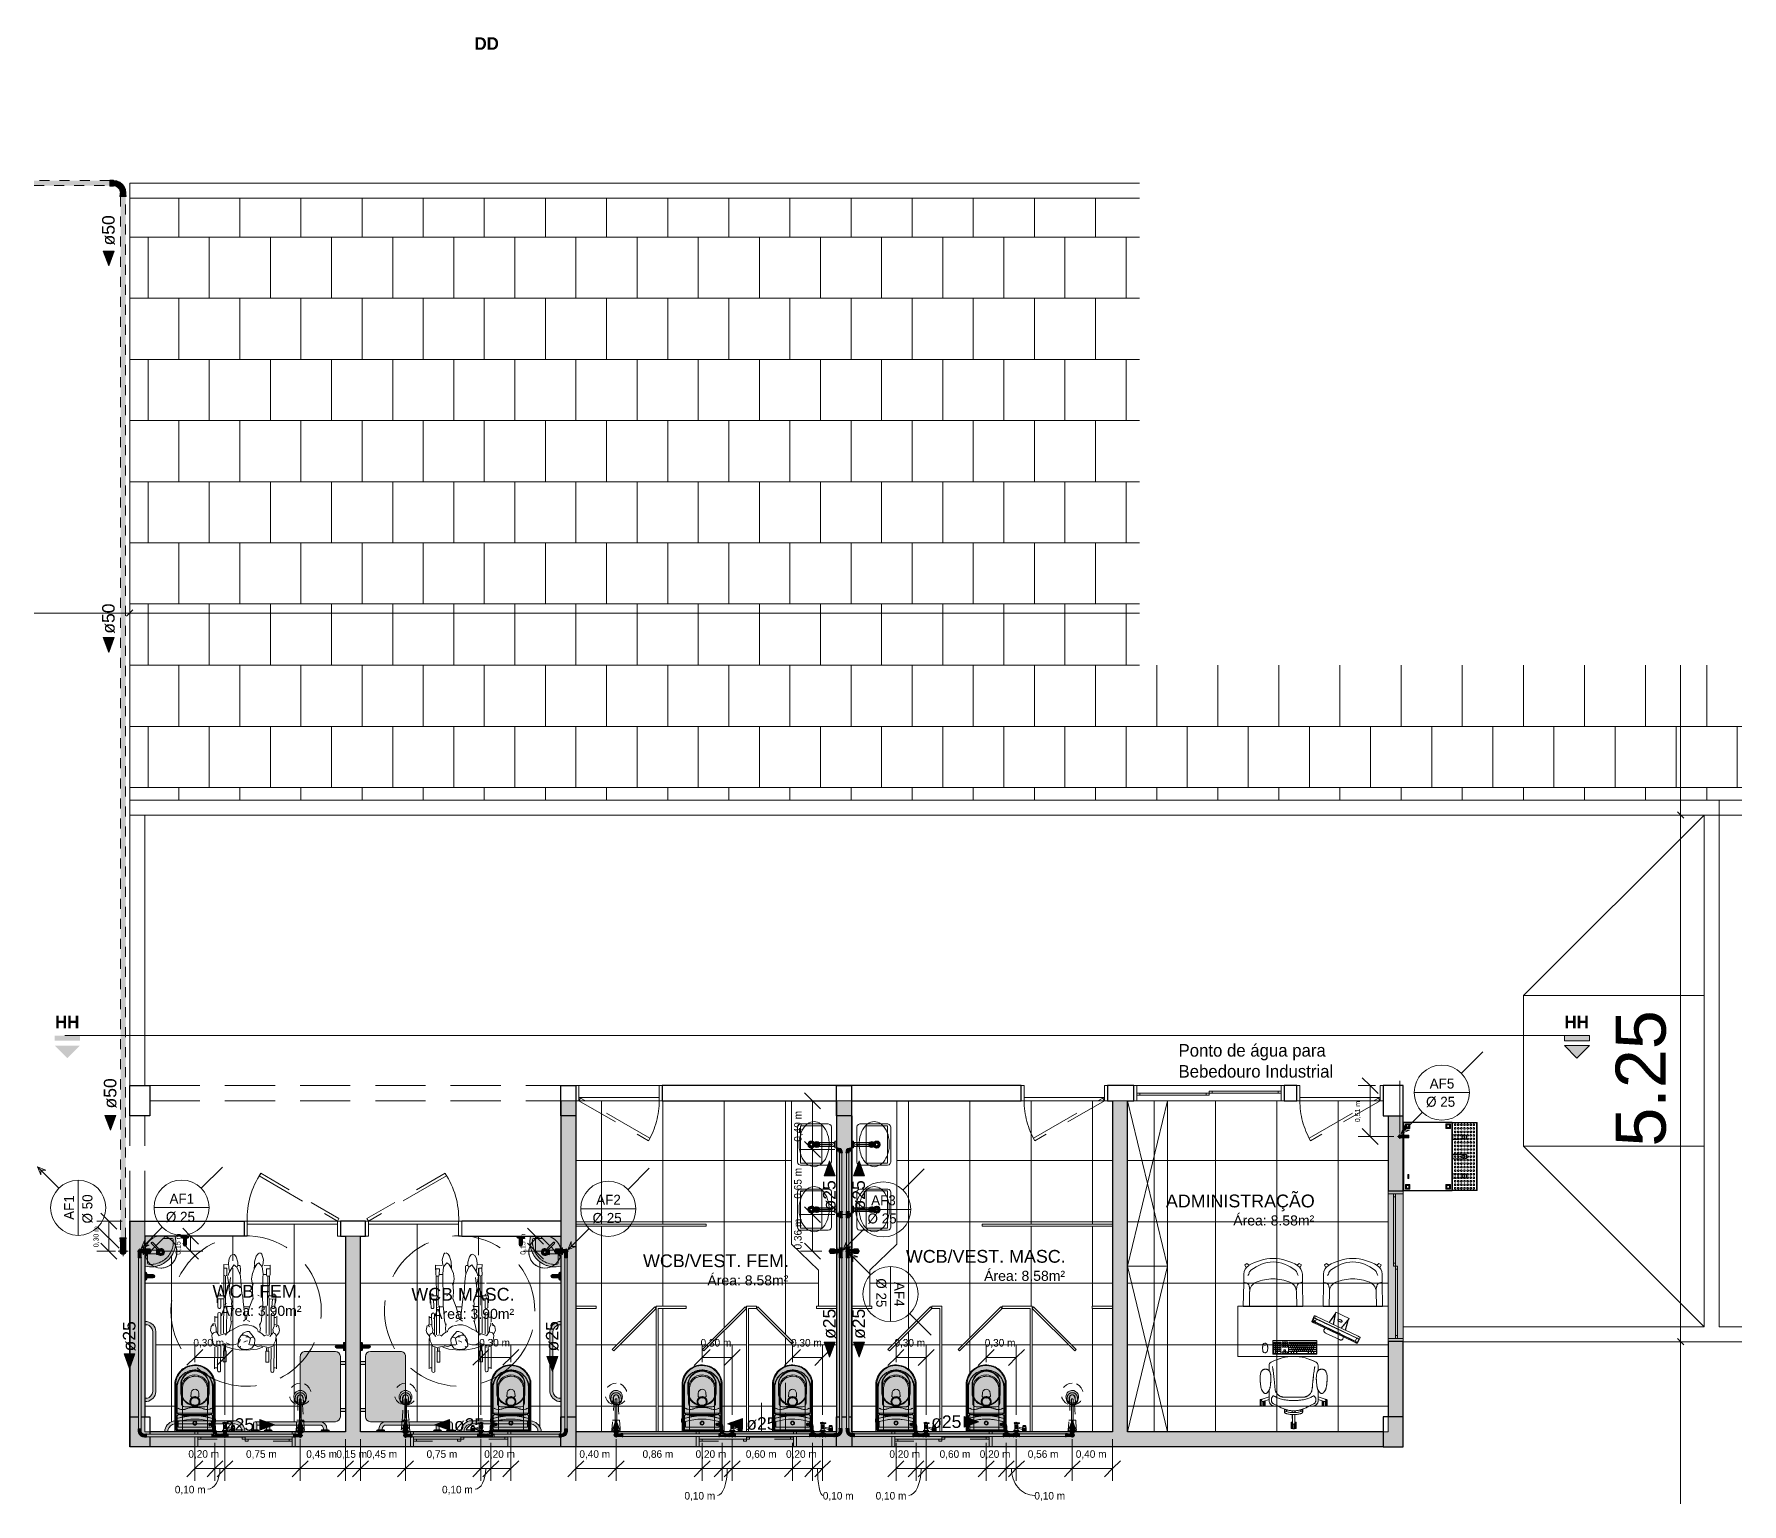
# Model space of a CAD drawing. Header units: metres. Extents: x 147 to 427, y -16 to 162.
# Drawn here: x 162.96 to 180, y 79.88 to 94.53 of the extents above; entities that cross this region are included whole.
import ezdxf

# ---------------------------------------------------------------- set-up
doc = ezdxf.new("R2010")
doc.units = ezdxf.units.M
for name, pattern in [('Aligning Line', [0.012, 0.006, -0.006]), ('IMPORT-Dashed _3_', [0.75, 0.5, -0.25]), ('Projeção', [0.003969, 0.002381, -0.001587])]:
    doc.linetypes.add(name, pattern=pattern)
doc.layers.add('1053_ARQ_BASE_MATADOURO_dwg', color=7, linetype='Continuous', lineweight=5, true_color=0x767676)
for name, color, linetype, lineweight in [('A-ANNO-DIMS', 7, 'Continuous', 5), ('A-ANNO-DIMS-50', 7, 'Continuous', 5), ('A-ANNO-NOTE', 7, 'Continuous', 5), ('A-COTAS', 7, 'Continuous', 9), ('A-DETL', 7, 'Continuous', 5), ('A-EQUIPAMENTOS', 7, 'Continuous', 5), ('A-ESQ-PORTAS', 7, 'Continuous', 20), ('A-ESTRUTURA', 7, 'Continuous', 30), ('A-FLOR-OVHD', 7, 'Projeção', 5), ('A-Hachuras', 7, 'Continuous', 5), ('A-PARDE', 7, 'Continuous', 5), ('A-PAREDE', 7, 'Continuous', 30), ('A-PISO', 7, 'Continuous', 5), ('A-PROJEÇÃO', 7, 'IMPORT-Dashed _3_', 15), ('A-TEXTO1', 7, 'Continuous', 5), ('A-VISTA01', 7, 'Continuous', 20), ('A-VISTA03', 7, 'Continuous', 9), ('A-WALL', 7, 'Continuous', 9), ('A_Cotas', 7, 'Continuous', 5), ('A_lay', 7, 'Continuous', 5), ('A_PROJEÇÃO', 7, 'IMPORT-Dashed _3_', 5), ('G-ANNO-SYMB', 7, 'Continuous', 5), ('G-ANNO-TEXT', 7, 'Continuous', 5), ('LAYOUT', 7, 'Continuous', 15), ('P-PIPE', 7, 'Continuous', 5), ('P-PIPE-CNTR', 7, 'Continuous', 5), ('P-PIPE-IDEN', 7, 'Continuous', 5), ('P-SANR-FIXT', 7, 'Continuous', 5)]:
    doc.layers.add(name, color=color, linetype=linetype, lineweight=lineweight)
doc.styles.add('Arial_2', font='arial.ttf', dxfattribs={"height": 0.1275})
doc.styles.add('Arial_25', font='arial.ttf', dxfattribs={"height": 0.125})
doc.styles.add('Arial_3', font='arial.ttf', dxfattribs={"height": 0.1})
doc.styles.add('Arial_4', font='arial.ttf', dxfattribs={"height": 0.5})
doc.styles.add('Century Gothic', font='GOTHIC.TTF', dxfattribs={"height": 0.05})
doc.styles.add('Century Gothic_1', font='GOTHIC.TTF', dxfattribs={"height": 0.075})
doc.styles.add('Century Gothic_2', font='GOTHIC.TTF', dxfattribs={"height": 0.1})
doc.styles.add('Century Gothic_3', font='GOTHIC.TTF', dxfattribs={"height": 0.125})
doc.styles.add('Century Gothic_B', font='GOTHICB.TTF', dxfattribs={"height": 0.125})
doc.dimstyles.new('Setores_1_5', dxfattribs={"dimscale": 0.3048, "dimtxt": 0.078313, "dimasz": 0.520833, "dimexe": 0.393701, "dimexo": 0.246063, "dimgap": 0.287073, "dimtad": 1, "dimrnd": 0.01, "dimzin": 0, "dimdsep": 46, "dimtxsty": 'Century Gothic_1', "dimblk1": 'OBLIQUE', "dimblk2": 'OBLIQUE', "dimsah": 1, "dimcen": 0.09, "dimazin": 0, "dimtfac": 1, "dimtdec": 4, "dimtix": 1, "dimtmove": 0, "dimatfit": 3, "dimfxl": 1, "dimtvp": 1, "dimtolj": 1, "dimtzin": 0, "dimarcsym": 2})
doc.dimstyles.new('Setores_1_5_1', dxfattribs={"dimscale": 0.3048, "dimtxt": 0.078313, "dimasz": 0.520833, "dimexe": 0.393701, "dimexo": 0.246063, "dimgap": 0.287073, "dimtad": 1, "dimrnd": 0.01, "dimzin": 0, "dimdsep": 46, "dimtxsty": 'Century Gothic_1', "dimblk1": 'OBLIQUE', "dimblk2": 'OBLIQUE', "dimsah": 1, "dimcen": 0.09, "dimazin": 0, "dimtfac": 1, "dimtdec": 4, "dimtix": 1, "dimtmove": 1, "dimatfit": 3, "dimfxl": 1, "dimtvp": 1, "dimtolj": 1, "dimtzin": 0, "dimarcsym": 2})
doc.dimstyles.new('Setores_1_mm', dxfattribs={"dimscale": 0.3048, "dimtxt": 0.052208, "dimasz": 0.520833, "dimexe": 0.393701, "dimexo": 0.246063, "dimgap": 0.287073, "dimtad": 1, "dimrnd": 0.01, "dimzin": 0, "dimdsep": 46, "dimtxsty": 'Century Gothic', "dimblk1": 'OBLIQUE', "dimblk2": 'OBLIQUE', "dimsah": 1, "dimcen": 0.09, "dimazin": 0, "dimtfac": 1, "dimtdec": 4, "dimtix": 1, "dimtmove": 0, "dimatfit": 3, "dimfxl": 1, "dimtvp": 1, "dimtolj": 1, "dimtzin": 0, "dimarcsym": 2})
pattern_1 = [(90, (-0.43, 0), (-0.6125, 4e-17), []), (180, (-0.43, 0), (-8e-17, -0.6125), [])]

msp = doc.modelspace()

# ---------------------------------------------------------------- texts
at = {"layer": 'A-ANNO-NOTE', "char_height": 0.1, "attachment_point": 1, "style": 'Century Gothic_2'}
for s, insert, width in [('AF5', (176.882, 84.117), 0.29662), ('Ø 25', (176.846, 83.935), 0.38882), ('AF1', (164.313, 82.969), 0.29662), ('AF2', (168.569, 82.958), 0.29662), ('AF3', (171.311, 82.953), 0.29662), ('Ø 25', (164.277, 82.788), 0.38882), ('Ø 25', (168.533, 82.777), 0.38882), ('Ø 25', (171.275, 82.772), 0.38882)]:
    msp.add_mtext(s, dxfattribs=dict(at, insert=insert, width=width))
for s, insert, width, rotation in [('Ø 50', (163.444, 82.672), 0.38882, 90), ('AF1', (163.262, 82.708), 0.29662, 90), ('Ø 25', (171.462, 82.125), 0.38882, 270), ('AF4', (171.643, 82.089), 0.29662, 270)]:
    msp.add_mtext(s, dxfattribs=dict(at, insert=insert, width=width, rotation=rotation))
at = {"layer": 'G-ANNO-TEXT', "color": 5, "true_color": 0x0000ff, "insert": (167.356, 94.496), "char_height": 0.125, "width": 0.29662, "attachment_point": 1, "style": 'Century Gothic_B', "bg_fill": 3, "box_fill_scale": 1.25, "bg_fill_color": 256, "bg_fill_true_color": 13158600, "bg_fill_transparency": 0}
msp.add_mtext('DD', dxfattribs=at)
at = {"layer": 'P-PIPE-IDEN', "char_height": 0.125, "width": 0.36076, "attachment_point": 1, "rotation": 90, "style": 'Arial_25'}
for s, insert in [('ø50', (163.641, 92.421)), ('ø50', (163.641, 88.551)), ('ø50', (163.658, 83.818)), ('ø25', (170.831, 82.802)), ('ø25', (171.124, 82.802)), ('ø25', (170.831, 81.521)), ('ø25', (171.124, 81.521)), ('ø25', (163.848, 81.397)), ('ø25', (168.067, 81.397))]:
    msp.add_mtext(s, dxfattribs=dict(at, insert=insert))
at = {"layer": 'P-PIPE-IDEN', "char_height": 0.125, "width": 0.36076, "attachment_point": 1, "style": 'Arial_25'}
for insert in [(164.856, 80.731), (167.15, 80.731), (170.066, 80.741), (171.91, 80.759)]:
    msp.add_mtext('ø25', dxfattribs=dict(at, insert=insert))

# ---------------------------------------------------------------- blocks, each defined once
blk = doc.blocks.new('USO_ESG_Cuba lavatório retângular - Uso geral-3647181-BANHEIROS E VESTIÁRIO')
at = {"layer": 'P-SANR-FIXT', "color": 9, "true_color": 0xc0c0c0}
for p, q in [((-0.205, -0.082), (-0.205, -0.357)), ((-0.186, -0.145), (-0.186, -0.358)), ((0.187, -0.145), (-0.186, -0.145)), ((0.173, -0.05), (-0.173, -0.05)), ((0.187, -0.358), (0.187, -0.145)), ((0.205, -0.357), (0.205, -0.082)), ((-0.026, -0.263), (-0.026, -0.262)), ((0.026, -0.237), (0.026, -0.238)), ((-0.186, -0.358), (0.187, -0.358)), ((-0.173, -0.389), (0.173, -0.389))]:
    blk.add_line(p, q, dxfattribs=at)
at = {"layer": 'P-SANR-FIXT', "color": 254, "true_color": 0xd3d3d3}
for p, q in [((-0.186, -0.145), (0.026, -0.145)), ((0.026, -0.145), (0.187, -0.145)), ((-0.026, -0.262), (-0.029, -0.25)), ((-0.017, -0.273), (-0.026, -0.263)), ((-0.002, -0.279), (-0.014, -0.275)), ((-0.013, -0.224), (-0.001, -0.221)), ((0.013, -0.276), (0.001, -0.279)), ((0.002, -0.221), (0.014, -0.225)), ((0.023, -0.267), (0.015, -0.274)), ((0.017, -0.227), (0.023, -0.234)), ((0.023, -0.234), (0.026, -0.237)), ((0.026, -0.238), (0.029, -0.25)), ((0.187, -0.358), (-0.186, -0.358))]:
    blk.add_line(p, q, dxfattribs=at)
at = {"layer": 'P-SANR-FIXT', "color": 9, "true_color": 0xc0c0c0, "flags": 128}
for points in [[(-0.173, -0.05), (-0.189, -0.054), (-0.2, -0.065), (-0.205, -0.081), (-0.205, -0.082)], [(0.205, -0.082), (0.201, -0.067), (0.19, -0.055), (0.174, -0.05), (0.173, -0.05)], [(-0.014, -0.275), (-0.016, -0.274), (-0.017, -0.273)], [(-0.015, -0.226), (-0.014, -0.225), (-0.013, -0.224)], [(0.001, -0.279), (-0.001, -0.279), (-0.002, -0.279)], [(-0.001, -0.221), (0.001, -0.221), (0.002, -0.221)], [(0.015, -0.274), (0.014, -0.275), (0.013, -0.276)], [(0.014, -0.225), (0.016, -0.226), (0.017, -0.227)], [(-0.205, -0.357), (-0.201, -0.373), (-0.19, -0.384), (-0.175, -0.389), (-0.173, -0.389)], [(0.173, -0.389), (0.189, -0.385), (0.2, -0.374), (0.205, -0.359), (0.205, -0.357)]]:
    blk.add_lwpolyline(points, dxfattribs=at)
at = {"layer": 'P-SANR-FIXT', "color": 254, "true_color": 0xd3d3d3, "flags": 128}
for points in [[(-0.029, -0.25), (-0.025, -0.235), (-0.015, -0.226)], [(0.029, -0.25), (0.025, -0.265), (0.024, -0.266)]]:
    blk.add_lwpolyline(points, dxfattribs=at)
at = {"layer": 'P-SANR-FIXT', "color": 9, "true_color": 0xc0c0c0}
for radius, start, end in [(0.03, 360, 180), (0.03, 180, 360), (0.015, 0, 180), (0.015, 180, 0)]:
    blk.add_arc((0, -0.25), radius, start, end, dxfattribs=at)
at = {"layer": 'P-SANR-FIXT', "color": 254, "true_color": 0xd3d3d3}
for radius, start, end in [(0.03, 108, 180), (0.03, 180, 0), (0.029, 165.5269, 169.6596), (0.029, 190.3404, 194.8585), (0.029, 155.4134, 165), (0.029, 195, 204.45), (0.029, 143.611, 145.1876), (0.029, 214.8124, 216.389), (0.029, 117.3736, 135), (0.029, 225, 242.6264), (0.016, 136.1262, 180), (0.016, 180, 223.8738), (0.015, 360, 180), (0.015, 180, 270), (0.016, 92.1226, 135), (0.016, 225, 267.8774), (0.03, 72, 108), (0.029, 107.3532, 108.9911), (0.029, 251.0089, 252.6468), (0.029, 262.8912, 277.1088), (0.029, 82.8912, 96.5938), (0.015, 270, 360), (0.016, 45, 87.8774), (0.016, 272.1226, 315), (0.03, 0, 72), (0.029, 71.0089, 72.6468), (0.029, 287.3532, 288.9911), (0.016, 0, 43.8738), (0.016, 316.1262, 0), (0.029, 46.0461, 62.6264), (0.029, 297.3736, 314.9081), (0.029, 11.1794, 25.8227), (0.029, 334.1773, 345), (0.029, 345.9082, 349.6596)]:
    blk.add_arc((0, -0.25), radius, start, end, dxfattribs=at)
at = {"layer": 'P-SANR-FIXT', "color": 254, "true_color": 0xe0e0e0}
for radius, start, end in [(0.029, 169.6596, 180), (0.029, 180, 190.3404), (0.029, 145.3367, 154.1773), (0.029, 205.8227, 214.6633), (0.029, 135.7762, 142.4111), (0.029, 217.5889, 224.2238), (0.016, 136.1262, 180), (0.016, 180, 223.8738), (0.029, 109.3015, 117.3736), (0.029, 242.6264, 250.6985), (0.016, 92.1226, 135), (0.016, 225, 267.8774), (0.029, 105, 107.2326), (0.029, 252.7674, 262.278), (0.029, 97.722, 105), (0.016, 45, 87.8774), (0.016, 272.1226, 315), (0.029, 75, 82.5341), (0.029, 277.4659, 287.2326), (0.029, 72.7674, 75), (0.029, 62.6264, 70.6985), (0.029, 289.3015, 297.3736), (0.016, 360, 43.8738), (0.016, 316.1262, 360), (0.029, 45, 46.0461), (0.029, 37.5889, 44.2238), (0.029, 315.7762, 322.4111), (0.029, 31.2146, 34.6633), (0.029, 325.3367, 329.7036), (0.029, 25.8227, 29.2668), (0.029, 330, 334.1773), (0.029, 0, 10.3404), (0.029, 349.6596, 0)]:
    blk.add_arc((0, -0.25), radius, start, end, dxfattribs=at)
at = {"layer": 'P-SANR-FIXT', "color": 9, "true_color": 0xc0c0c0}
for points, knots in [([(-0.031, -0.25), (-0.031, -0.248), (-0.031, -0.246), (-0.03, -0.242), (-0.029, -0.239), (-0.027, -0.236), (-0.025, -0.234), (-0.025, -0.233), (-0.025, -0.233)], [0, 0, 0, 0, 0.0555556, 0.0833333, 0.1111111, 0.1666667, 0.1944444, 0.2006963, 0.2006963, 0.2006963, 0.2006963]), ([(-0.025, -0.267), (-0.026, -0.266), (-0.028, -0.262), (-0.03, -0.257), (-0.031, -0.252), (-0.031, -0.25)], [0.7993037, 0.7993037, 0.7993037, 0.7993037, 0.8611111, 0.9305556, 1, 1, 1, 1]), ([(-0.024, -0.232), (-0.024, -0.232), (-0.023, -0.231), (-0.022, -0.229), (-0.019, -0.227), (-0.017, -0.226), (-0.015, -0.225), (-0.013, -0.224), (-0.012, -0.223), (-0.012, -0.223)], [0.2078502, 0.2078502, 0.2078502, 0.2078502, 0.2222222, 0.25, 0.2777778, 0.3055556, 0.3333333, 0.3611111, 0.366246, 0.366246, 0.366246, 0.366246]), ([(-0.012, -0.277), (-0.013, -0.276), (-0.014, -0.276), (-0.017, -0.274), (-0.02, -0.273), (-0.022, -0.27), (-0.023, -0.269), (-0.024, -0.268)], [0.633754, 0.633754, 0.633754, 0.633754, 0.6527778, 0.6875, 0.7222222, 0.7569444, 0.7916667, 0.7916667, 0.7916667, 0.7916667]), ([(-0.006, -0.221), (-0.006, -0.221), (-0.005, -0.221), (-0.002, -0.221), (0.001, -0.221), (0.004, -0.221), (0.006, -0.221), (0.006, -0.221)], [0.4348787, 0.4348787, 0.4348787, 0.4348787, 0.4444444, 0.4791667, 0.5138889, 0.5486111, 0.5658835, 0.5658835, 0.5658835, 0.5658835]), ([(0.006, -0.279), (0.006, -0.279), (0.004, -0.279), (0.002, -0.279), (-0.001, -0.279), (-0.004, -0.279), (-0.006, -0.279), (-0.006, -0.279)], [0.4341165, 0.4341165, 0.4341165, 0.4341165, 0.4444444, 0.4791667, 0.5138889, 0.5486111, 0.5651213, 0.5651213, 0.5651213, 0.5651213]), ([(0.012, -0.223), (0.013, -0.224), (0.014, -0.224), (0.017, -0.226), (0.019, -0.227), (0.022, -0.23), (0.023, -0.231), (0.024, -0.232)], [0.6363112, 0.6363112, 0.6363112, 0.6363112, 0.6527778, 0.6875, 0.7222222, 0.7569444, 0.7916667, 0.7916667, 0.7916667, 0.7916667]), ([(0.024, -0.268), (0.024, -0.268), (0.023, -0.269), (0.021, -0.271), (0.019, -0.273), (0.017, -0.274), (0.015, -0.275), (0.013, -0.276), (0.012, -0.277)], [0.209957, 0.209957, 0.209957, 0.209957, 0.2222222, 0.25, 0.2777778, 0.3055556, 0.3333333, 0.3636888, 0.3636888, 0.3636888, 0.3636888]), ([(0.025, -0.233), (0.026, -0.234), (0.028, -0.238), (0.03, -0.243), (0.031, -0.248), (0.031, -0.25)], [0.8058596, 0.8058596, 0.8058596, 0.8058596, 0.8611111, 0.9305556, 1, 1, 1, 1]), ([(0.031, -0.25), (0.031, -0.252), (0.03, -0.254), (0.03, -0.258), (0.029, -0.261), (0.027, -0.264), (0.025, -0.266), (0.025, -0.267)], [0, 0, 0, 0, 0.0555556, 0.0833333, 0.1111111, 0.1666667, 0.1944444, 0.1944444, 0.1944444, 0.1944444])]:
    blk.add_open_spline(points, degree=3, knots=knots, dxfattribs=at)
at = {"layer": 'P-SANR-FIXT', "color": 254, "true_color": 0xd3d3d3}
for points, knots in [([(-0.012, -0.223), (-0.012, -0.223), (-0.01, -0.222), (-0.008, -0.222), (-0.007, -0.221), (-0.006, -0.221)], [0.36624601, 0.36624601, 0.36624601, 0.36624601, 0.38888889, 0.41666667, 0.4348787, 0.4348787, 0.4348787, 0.4348787]), ([(-0.006, -0.279), (-0.007, -0.279), (-0.009, -0.278), (-0.011, -0.277), (-0.012, -0.277)], [0.5651213, 0.5651213, 0.5651213, 0.5651213, 0.58333333, 0.63375399, 0.63375399, 0.63375399, 0.63375399]), ([(0.006, -0.221), (0.007, -0.221), (0.009, -0.222), (0.011, -0.223), (0.012, -0.223)], [0.56588354, 0.56588354, 0.56588354, 0.56588354, 0.58333333, 0.63631118, 0.63631118, 0.63631118, 0.63631118]), ([(0.012, -0.277), (0.012, -0.277), (0.01, -0.278), (0.007, -0.278), (0.006, -0.279)], [0.36368882, 0.36368882, 0.36368882, 0.36368882, 0.38888889, 0.43411646, 0.43411646, 0.43411646, 0.43411646])]:
    blk.add_open_spline(points, degree=3, knots=knots, dxfattribs=at)
for points in [[(0.024, -0.232), (0.025, -0.233), (0.025, -0.233), (0.025, -0.233)], [(0.025, -0.267), (0.025, -0.267), (0.025, -0.267), (0.024, -0.268)]]:
    blk.add_open_spline(points, degree=3, dxfattribs=at)
blk = doc.blocks.new('USO_ESG_Sifão de Uso Geral - Sifão para lavatório-3647183-BANHEIROS E VESTIÁRIO')
at = {"layer": 'P-SANR-FIXT', "color": 254, "true_color": 0xd3d3d3}
for p, q in [((-0.03, 0), (-0.035, 0)), ((-0.03, 0), (-0.026, 0)), ((-0.03, 0), (-0.03, 0)), ((-0.026, 0), (0, 0)), ((0, 0), (0.023, 0)), ((0, 0), (0.023, 0)), ((0.024, 0), (0.03, 0)), ((0.024, 0), (0.029, 0)), ((0.029, 0), (0.03, 0)), ((0.035, 0), (0.03, 0)), ((-0.03, 0), (-0.008, 0)), ((-0.029, -0.014), (-0.03, -0.014)), ((-0.029, -0.014), (-0.03, -0.014)), ((-0.019, -0.017), (-0.03, -0.017)), ((-0.008, -0.014), (-0.029, -0.014)), ((-0.019, -0.014), (-0.029, -0.014)), ((-0.017, -0.014), (-0.019, -0.014)), ((-0.019, -0.014), (-0.019, -0.016)), ((-0.019, -0.014), (-0.017, -0.014)), ((-0.019, -0.053), (-0.019, -0.054)), ((-0.019, -0.054), (-0.019, -0.205)), ((-0.01, -0.014), (-0.017, -0.014)), ((-0.016, -0.014), (-0.01, -0.014)), ((0, -0.014), (-0.009, -0.014)), ((-0.009, -0.014), (0, -0.014)), ((-0.008, 0), (0, 0)), ((0.008, -0.014), (-0.008, -0.014)), ((0.013, -0.014), (0, -0.014)), ((0, -0.014), (0.016, -0.014)), ((0.023, -0.014), (0.008, -0.014)), ((0.016, -0.014), (0.013, -0.014)), ((0.019, -0.014), (0.017, -0.014)), ((0.017, -0.014), (0.019, -0.014)), ((0.023, -0.014), (0.019, -0.014)), ((0.019, -0.016), (0.019, -0.014)), ((0.03, -0.017), (0.019, -0.017)), ((0.019, -0.053), (0.019, -0.053)), ((0.019, -0.055), (0.019, -0.054)), ((0.019, -0.196), (0.019, -0.055)), ((0.029, -0.014), (0.024, -0.014)), ((0.029, -0.014), (0.024, -0.014)), ((0.03, -0.014), (0.029, -0.014)), ((0.03, -0.014), (0.029, -0.014)), ((-0.029, -0.23), (-0.03, -0.233)), ((-0.022, -0.224), (-0.029, -0.23)), ((-0.024, -0.213), (-0.024, -0.216)), ((-0.023, -0.213), (-0.024, -0.213)), ((0, -0.213), (-0.024, -0.213)), ((-0.023, -0.216), (-0.024, -0.216)), ((0, -0.216), (-0.024, -0.216)), ((-0.022, -0.205), (-0.021, -0.205)), ((-0.022, -0.216), (-0.022, -0.23)), ((0.023, -0.213), (0, -0.213)), ((0.024, -0.216), (0, -0.216)), ((0.02, -0.205), (0.018, -0.205)), ((0.019, -0.205), (0.019, -0.196)), ((0.021, -0.205), (0.022, -0.205)), ((0.022, -0.205), (0.021, -0.205)), ((0.022, -0.205), (0.022, -0.205)), ((0.022, -0.23), (0.022, -0.216)), ((0.024, -0.216), (0.023, -0.216)), ((0.023, -0.224), (0.023, -0.223)), ((0.028, -0.231), (0.023, -0.224)), ((0.023, -0.275), (0.029, -0.27)), ((0.024, -0.216), (0.024, -0.213)), ((0.029, -0.27), (0.03, -0.267))]:
    blk.add_line(p, q, dxfattribs=at)
at = {"layer": 'P-SANR-FIXT', "color": 9, "true_color": 0xc0c0c0}
for p, q in [((-0.03, 0), (-0.035, 0)), ((0, 0), (-0.03, 0)), ((0.035, 0), (0, 0)), ((-0.033, -0.015), (-0.035, 0)), ((0, -0.015), (-0.033, -0.015)), ((0, -0.017), (-0.03, -0.017)), ((-0.019, -0.017), (-0.019, -0.05)), ((0.033, -0.015), (0, -0.015)), ((0.03, -0.017), (0, -0.017)), ((0.019, -0.05), (0.019, -0.017)), ((0.035, 0), (0.033, -0.015))]:
    blk.add_line(p, q, dxfattribs=at)
at = {"layer": 'P-SANR-FIXT', "color": 254, "true_color": 0xe9e9e9}
for p, q in [((-0.03, 0), (-0.03, 0)), ((-0.03, 0), (-0.03, 0)), ((-0.03, 0), (-0.03, 0)), ((-0.017, -0.014), (-0.019, -0.014)), ((-0.019, -0.014), (-0.019, -0.014)), ((-0.018, -0.017), (-0.019, -0.017)), ((-0.017, -0.017), (-0.018, -0.017)), ((-0.017, -0.017), (-0.014, -0.017)), ((-0.014, -0.014), (-0.016, -0.014)), ((-0.016, -0.014), (-0.014, -0.014)), ((-0.01, -0.014), (-0.013, -0.014)), ((-0.013, -0.014), (-0.01, -0.014)), ((-0.013, -0.017), (-0.012, -0.017)), ((-0.012, -0.017), (-0.01, -0.017)), ((-0.01, -0.017), (-0.009, -0.017)), ((-0.008, -0.014), (-0.009, -0.014)), ((-0.009, -0.014), (-0.008, -0.014)), ((-0.009, -0.017), (-0.005, -0.017)), ((-0.005, -0.014), (-0.008, -0.014)), ((-0.008, -0.014), (0.008, -0.014)), ((0, -0.014), (-0.005, -0.014)), ((-0.005, -0.017), (-0.005, -0.017)), ((-0.005, -0.017), (0, -0.017)), ((0.005, -0.014), (0, -0.014)), ((0, -0.017), (0.004, -0.017)), ((0.008, -0.014), (0.005, -0.014)), ((0.005, -0.017), (0.005, -0.017)), ((0.005, -0.017), (0.009, -0.017)), ((0.01, -0.014), (0.008, -0.014)), ((0.008, -0.014), (0.013, -0.014)), ((0.009, -0.017), (0.01, -0.017)), ((0.013, -0.014), (0.01, -0.014)), ((0.011, -0.017), (0.012, -0.017)), ((0.012, -0.017), (0.013, -0.017)), ((0.016, -0.014), (0.014, -0.014)), ((0.014, -0.014), (0.016, -0.014)), ((0.014, -0.017), (0.017, -0.017)), ((0.019, -0.014), (0.017, -0.014)), ((0.018, -0.017), (0.017, -0.017)), ((0.019, -0.017), (0.018, -0.017)), ((0.019, -0.014), (0.019, -0.014)), ((0, -0.213), (-0.023, -0.213)), ((-0.017, -0.216), (-0.023, -0.216)), ((-0.022, -0.216), (-0.016, -0.216)), ((-0.019, -0.205), (-0.018, -0.205)), ((-0.019, -0.205), (-0.017, -0.205)), ((-0.018, -0.205), (-0.017, -0.205)), ((0, -0.216), (-0.017, -0.216)), ((-0.015, -0.205), (-0.016, -0.205)), ((-0.014, -0.205), (-0.016, -0.205)), ((-0.016, -0.216), (0, -0.216)), ((-0.014, -0.205), (-0.015, -0.205)), ((-0.011, -0.205), (-0.014, -0.205)), ((-0.011, -0.205), (-0.014, -0.205)), ((-0.004, -0.205), (-0.011, -0.205)), ((-0.004, -0.205), (-0.011, -0.205)), ((0, -0.205), (-0.004, -0.205)), ((0, -0.205), (-0.004, -0.205)), ((0.004, -0.205), (0, -0.205)), ((0.004, -0.205), (0, -0.205)), ((0.005, -0.213), (0, -0.213)), ((0.017, -0.216), (0, -0.216)), ((0, -0.216), (0.016, -0.216)), ((0.011, -0.205), (0.004, -0.205)), ((0.011, -0.205), (0.004, -0.205)), ((0.023, -0.213), (0.005, -0.213)), ((0.014, -0.205), (0.011, -0.205)), ((0.014, -0.205), (0.011, -0.205)), ((0.016, -0.205), (0.014, -0.205)), ((0.016, -0.205), (0.014, -0.205)), ((0.015, -0.22), (0.014, -0.219)), ((0.016, -0.216), (0.022, -0.216)), ((0.018, -0.221), (0.016, -0.22)), ((0.017, -0.205), (0.019, -0.205)), ((0.017, -0.205), (0.018, -0.205)), ((0.023, -0.216), (0.017, -0.216)), ((0.018, -0.205), (0.019, -0.205)), ((0.023, -0.213), (0.023, -0.213)), ((0.023, -0.213), (0.023, -0.213))]:
    blk.add_line(p, q, dxfattribs=at)
at = {"layer": 'P-SANR-FIXT', "color": 254, "true_color": 0xe0e0e0}
for p, q in [((0, 0), (-0.03, 0)), ((0.024, 0), (0, 0)), ((0.03, 0), (0.024, 0)), ((-0.02, -0.015), (-0.033, -0.015)), ((-0.018, -0.014), (-0.019, -0.014)), ((-0.019, -0.014), (-0.017, -0.014)), ((-0.019, -0.017), (-0.018, -0.017)), ((-0.019, -0.017), (-0.019, -0.017)), ((-0.019, -0.017), (-0.019, -0.017)), ((-0.019, -0.017), (-0.018, -0.017)), ((-0.017, -0.014), (-0.018, -0.014)), ((-0.018, -0.017), (-0.014, -0.017)), ((-0.014, -0.014), (-0.016, -0.014)), ((-0.014, -0.014), (-0.016, -0.014)), ((-0.01, -0.014), (-0.014, -0.014)), ((-0.01, -0.014), (-0.014, -0.014)), ((-0.013, -0.017), (-0.01, -0.017)), ((-0.01, -0.017), (-0.005, -0.017)), ((-0.008, -0.014), (-0.009, -0.014)), ((-0.008, -0.014), (-0.009, -0.014)), ((0.008, -0.014), (-0.008, -0.014)), ((-0.004, -0.014), (-0.008, -0.014)), ((-0.005, -0.017), (0, -0.017)), ((0.008, -0.014), (-0.004, -0.014)), ((0, -0.017), (0.005, -0.017)), ((0.005, -0.017), (0.01, -0.017)), ((0.014, -0.014), (0.008, -0.014)), ((0.014, -0.014), (0.008, -0.014)), ((0.01, -0.017), (0.013, -0.017)), ((0.013, -0.017), (0.018, -0.017)), ((0.016, -0.014), (0.014, -0.014)), ((0.016, -0.014), (0.014, -0.014)), ((0.018, -0.014), (0.017, -0.014)), ((0.017, -0.014), (0.019, -0.014)), ((0.019, -0.014), (0.018, -0.014)), ((0.018, -0.017), (0.019, -0.017)), ((0.018, -0.017), (0.019, -0.017)), ((0.019, -0.017), (0.019, -0.017)), ((0.019, -0.017), (0.019, -0.017)), ((0.023, -0.015), (0.02, -0.015)), ((0.033, -0.015), (0.024, -0.015)), ((-0.034, -0.249), (-0.034, -0.25)), ((-0.034, -0.25), (-0.034, -0.252)), ((-0.03, -0.233), (-0.03, -0.234)), ((-0.029, -0.267), (-0.028, -0.269)), ((-0.022, -0.216), (-0.016, -0.216)), ((-0.02, -0.222), (-0.022, -0.224)), ((-0.021, -0.205), (-0.02, -0.205)), ((-0.019, -0.205), (-0.017, -0.205)), ((-0.016, -0.219), (-0.019, -0.222)), ((-0.018, -0.279), (-0.015, -0.28)), ((-0.016, -0.205), (0, -0.205)), ((-0.016, -0.216), (0, -0.216)), ((-0.006, -0.217), (-0.016, -0.219)), ((-0.003, -0.216), (-0.006, -0.217)), ((0, -0.215), (-0.003, -0.216)), ((0, -0.205), (0.016, -0.205)), ((0.007, -0.216), (0, -0.215)), ((0, -0.216), (0.016, -0.216)), ((0.014, -0.219), (0.011, -0.218)), ((0.016, -0.216), (0.019, -0.216)), ((0.017, -0.205), (0.019, -0.205)), ((0.019, -0.222), (0.018, -0.221)), ((0.019, -0.205), (0.02, -0.205)), ((0.019, -0.216), (0.022, -0.216)), ((0.021, -0.205), (0.02, -0.205)), ((0.022, -0.223), (0.02, -0.222)), ((0.022, -0.205), (0.023, -0.206)), ((0.03, -0.234), (0.028, -0.231)), ((0.03, -0.267), (0.03, -0.266)), ((0.034, -0.25), (0.034, -0.248)), ((0.034, -0.251), (0.034, -0.25))]:
    blk.add_line(p, q, dxfattribs=at)
at = {"layer": 'P-SANR-FIXT', "color": 7, "true_color": 0xefefef}
for p, q in [((-0.017, -0.015), (-0.018, -0.015)), ((-0.014, -0.014), (-0.015, -0.014)), ((-0.014, -0.017), (-0.015, -0.017)), ((-0.01, -0.014), (-0.014, -0.014)), ((-0.012, -0.017), (-0.014, -0.017)), ((-0.011, -0.017), (-0.012, -0.017)), ((-0.008, -0.017), (-0.01, -0.017)), ((-0.008, -0.014), (-0.009, -0.014)), ((-0.005, -0.014), (-0.008, -0.014)), ((-0.005, -0.017), (-0.008, -0.017)), ((0.005, -0.014), (-0.005, -0.014)), ((-0.004, -0.017), (-0.005, -0.017)), ((0, -0.017), (-0.004, -0.017)), ((0.004, -0.017), (0, -0.017)), ((0.005, -0.017), (0.004, -0.017)), ((0.008, -0.014), (0.005, -0.014)), ((0.008, -0.017), (0.005, -0.017)), ((0.01, -0.014), (0.008, -0.014)), ((0.01, -0.017), (0.008, -0.017)), ((0.014, -0.014), (0.01, -0.014)), ((0.012, -0.017), (0.011, -0.017)), ((0.014, -0.017), (0.012, -0.017)), ((0.015, -0.014), (0.014, -0.014)), ((0.015, -0.017), (0.014, -0.017)), ((0.018, -0.015), (0.017, -0.015)), ((-0.016, -0.205), (-0.014, -0.205)), ((-0.015, -0.205), (-0.014, -0.205)), ((-0.013, -0.205), (-0.011, -0.205)), ((-0.013, -0.205), (-0.011, -0.205)), ((-0.011, -0.205), (-0.004, -0.205)), ((-0.004, -0.205), (0, -0.205)), ((-0.004, -0.205), (0, -0.205)), ((0, -0.205), (0.004, -0.205)), ((0, -0.205), (0.004, -0.205)), ((0.004, -0.205), (0.011, -0.205)), ((0.004, -0.205), (0.011, -0.205)), ((0.011, -0.205), (0.013, -0.205)), ((0.012, -0.205), (0.013, -0.205)), ((0.013, -0.205), (0.013, -0.205)), ((0.014, -0.205), (0.015, -0.205)), ((0.014, -0.205), (0.016, -0.205))]:
    blk.add_line(p, q, dxfattribs=at)
at = {"layer": 'P-SANR-FIXT', "color": 7, "true_color": 0xf3f3f3}
for p, q in [((-0.014, -0.015), (-0.016, -0.015)), ((-0.012, -0.015), (-0.014, -0.015)), ((-0.01, -0.015), (-0.012, -0.015)), ((-0.009, -0.015), (-0.01, -0.015)), ((-0.006, -0.015), (-0.008, -0.015)), ((0, -0.015), (-0.004, -0.015)), ((0.004, -0.015), (0, -0.015)), ((0.008, -0.015), (0.006, -0.015)), ((0.01, -0.015), (0.009, -0.015)), ((0.012, -0.015), (0.01, -0.015)), ((0.014, -0.015), (0.012, -0.015)), ((0.016, -0.015), (0.014, -0.015))]:
    blk.add_line(p, q, dxfattribs=at)
at = {"layer": 'P-SANR-FIXT', "color": 9, "true_color": 0xc0c0c0, "flags": 128}
for points in [[(-0.031, -0.017), (-0.033, -0.015), (-0.033, -0.015)], [(0.033, -0.015), (0.032, -0.017), (0.031, -0.017)]]:
    blk.add_lwpolyline(points, dxfattribs=at)
at = {"layer": 'P-SANR-FIXT', "color": 254, "true_color": 0xd3d3d3, "flags": 128}
for points in [[(-0.03, -0.234), (-0.035, -0.246), (-0.034, -0.249)], [(-0.034, -0.252), (-0.032, -0.263), (-0.03, -0.267)], [(-0.028, -0.269), (-0.023, -0.277), (-0.018, -0.279)], [(-0.027, -0.209), (-0.023, -0.205), (-0.022, -0.205)], [(-0.024, -0.213), (-0.026, -0.211), (-0.027, -0.209)], [(0, -0.225), (-0.014, -0.229), (-0.023, -0.239), (-0.025, -0.254), (-0.021, -0.262)], [(0, -0.205), (-0.013, -0.205), (-0.02, -0.205), (-0.022, -0.205)], [(-0.021, -0.262), (-0.019, -0.267), (-0.015, -0.269)], [(-0.015, -0.28), (-0.008, -0.284), (0, -0.285)], [(-0.014, -0.27), (-0.007, -0.274), (0, -0.275)], [(0.018, -0.205), (0.007, -0.205), (0, -0.205)], [(0.014, -0.23), (0.007, -0.226), (0, -0.225)], [(0, -0.275), (0.014, -0.271), (0.021, -0.262)], [(0, -0.285), (0.016, -0.281), (0.023, -0.275)], [(0.022, -0.262), (0.023, -0.261), (0.025, -0.246), (0.019, -0.233), (0.015, -0.231)], [(0.027, -0.209), (0.026, -0.212), (0.024, -0.213)], [(0.025, -0.207), (0.026, -0.207), (0.027, -0.209)], [(0.034, -0.248), (0.032, -0.237), (0.03, -0.234)], [(0.03, -0.266), (0.035, -0.254), (0.034, -0.251)]]:
    blk.add_lwpolyline(points, dxfattribs=at)
at = {"layer": 'P-SANR-FIXT', "color": 7, "true_color": 0xefefef, "flags": 128}
blk.add_lwpolyline([(-0.011, -0.205), (-0.007, -0.205), (-0.004, -0.205)], dxfattribs=at)
at = {"layer": 'P-SANR-FIXT', "color": 254, "true_color": 0xe0e0e0, "flags": 128}
blk.add_lwpolyline([(0.011, -0.217), (0.008, -0.216), (0.007, -0.216)], dxfattribs=at)
at = {"layer": 'P-SANR-FIXT', "color": 254, "true_color": 0xd3d3d3}
for radius, start, end in [(0.0348, 135, 225), (0.0254, 150, 173.0986), (0.0254, 176.5771, 183.075), (0.0254, 185.5626, 210), (0.0348, 131.1041, 134.0758), (0.0348, 225.9318, 270), (0.0254, 145.6761, 149.3017), (0.0254, 210.6983, 255), (0.0254, 105, 141.9621), (0.0189, 90, 221.2901), (0.016, 136.1262, 223.8738), (0.0189, 221.9165, 270), (0.016, 92.1226, 135), (0.016, 225, 267.8774), (0.0254, 90, 104.9071), (0.0254, 255.0929, 270), (0.0254, 75.0929, 90), (0.0189, 318.7099, 90), (0.0189, 270, 318.0835), (0.0254, 270, 284.9071), (0.0348, 270, 313.5974), (0.016, 45, 87.8774), (0.016, 272.1226, 315), (0.0254, 30.6983, 75), (0.0254, 285, 321.9621), (0.016, 316.1262, 43.8738), (0.0254, 325.6761, 329.3017), (0.0254, 5.5626, 30), (0.0254, 330, 353.0986), (0.0348, 46.4026, 48.8959), (0.0348, 315, 45), (0.0254, 356.5771, 3.075)]:
    blk.add_arc((0, -0.25), radius, start, end, dxfattribs=at)
at = {"layer": 'P-SANR-FIXT', "color": 254, "true_color": 0xe0e0e0}
for radius, start, end in [(0.0282, 166.2935, 193.7065), (0.0282, 132.2276, 157.7065), (0.0282, 202.2935, 229.7065), (0.0254, 173.0986, 176.5771), (0.0254, 183.075, 185.5626), (0.0348, 126.0543, 130.3375), (0.0254, 143.007, 145.6761), (0.0348, 117.9, 124.7467), (0.0189, 90, 221.2901), (0.0175, 166.8638, 180), (0.0175, 180, 193.1362), (0.0348, 100.372, 116.7134), (0.0165, 136.6012, 163.2957), (0.016, 136.1262, 223.8738), (0.0165, 165, 195), (0.0165, 196.7043, 223.3988), (0.0175, 121.8638, 148.1362), (0.0175, 211.8638, 225), (0.0282, 238.2935, 253.92), (0.0282, 107.8457, 120.8925), (0.0189, 221.9165, 270), (0.013, 90, 270), (0.013, 90, 255), (0.0165, 120, 135), (0.0165, 225, 229.5168), (0.0175, 225.5869, 238.1362), (0.016, 92.1226, 135), (0.016, 225, 267.8774), (0.0165, 230.2397, 240), (0.0282, 97.16, 106.08), (0.0165, 90, 118.2957), (0.0165, 241.7043, 270), (0.0282, 254.9033, 265.7065), (0.0348, 90, 99.7309), (0.0175, 90, 101.9985), (0.0175, 256.8638, 270), (0.0282, 94.2935, 96.6915), (0.013, 255, 270), (0.0348, 80.2691, 90), (0.0189, 318.7099, 90), (0.0175, 76.8638, 90), (0.0165, 61.7043, 90), (0.013, 60, 90), (0.013, 270, 90), (0.013, 270, 60), (0.0189, 270, 318.0835), (0.0165, 270, 285), (0.0175, 270, 283.1362), (0.016, 45, 87.8774), (0.016, 272.1226, 315), (0.0282, 73.92, 85.7065), (0.0282, 274.2935, 285.0967), (0.0165, 285, 298.2957), (0.0348, 63.2866, 79.628), (0.0165, 45, 60), (0.0165, 300, 309.7603), (0.0282, 286.08, 301.7065), (0.0282, 59.1075, 72.1543), (0.0175, 31.8638, 58.1362), (0.0175, 301.8638, 314.4131), (0.0165, 310.4832, 315), (0.0165, 30, 43.3988), (0.016, 316.1262, 43.8738), (0.0165, 316.6012, 343.2957), (0.0175, 315, 328.1362), (0.0165, 16.7043, 30), (0.0348, 55.2533, 62.1), (0.0165, 345, 15), (0.0175, 346.8638, 13.1362), (0.0282, 310.313, 326.232), (0.0282, 30.7659, 47.7724), (0.0254, 323.007, 325.6761), (0.0348, 49.6625, 53.9457), (0.0282, 22.2935, 30.1774), (0.0282, 329.8226, 337.7065), (0.0282, 327.2165, 329.2341), (0.0254, 3.075, 5.5626), (0.0254, 353.0986, 356.5771), (0.0282, 346.2935, 13.7065)]:
    blk.add_arc((0, -0.25), radius, start, end, dxfattribs=at)
at = {"layer": 'P-SANR-FIXT', "color": 254, "true_color": 0xe9e9e9}
for radius, start, end in [(0.0282, 159.7766, 165.1561), (0.0282, 194.8439, 196.8233), (0.0282, 198, 202.2935), (0.0282, 157.7065, 159.5576), (0.0282, 128.0434, 130.2935), (0.0282, 229.7065, 232.5666), (0.0282, 122.2285, 126), (0.0175, 150.3487, 164.088), (0.0175, 164.6513, 166.8638), (0.0175, 195.3487, 209.088), (0.0282, 234, 237.7715), (0.0165, 136.6012, 163.2957), (0.0165, 165, 195), (0.0165, 196.7043, 223.3988), (0.0175, 209.6513, 211.8638), (0.0165, 120, 135), (0.0165, 225, 229.5168), (0.0165, 230.2397, 240), (0.0175, 105.3487, 119.088), (0.0175, 119.6513, 121.8638), (0.0175, 240.912, 254.6513), (0.0165, 90, 118.2957), (0.0165, 241.7043, 255), (0.0165, 255, 270), (0.0282, 90.0992, 94.2935), (0.0282, 265.7065, 269.9008), (0.0282, 85.7065, 90), (0.0165, 61.7043, 90), (0.0165, 270, 285), (0.0282, 270, 274.2935), (0.0175, 74.6513, 76.8638), (0.0165, 285, 298.2957), (0.0175, 283.1362, 285.3487), (0.0175, 58.1362, 74.088), (0.0175, 285.912, 299.6513), (0.0165, 45, 60), (0.0165, 300, 309.7603), (0.0165, 310.4832, 315), (0.0165, 16.7043, 43.3988), (0.0165, 316.6012, 343.2957), (0.0282, 54, 58.0795), (0.0175, 15.912, 29.6513), (0.0175, 330.912, 344.6513), (0.0175, 328.1362, 330.3487), (0.0282, 301.7065, 306), (0.0165, 0, 15), (0.0165, 345, 360), (0.0282, 49.7065, 51.9566), (0.0175, 13.1362, 15.3487), (0.0282, 307.4078, 310.2935), (0.0282, 19.1356, 22.2935), (0.0282, 339.5576, 345.1561), (0.0282, 14.8439, 18)]:
    blk.add_arc((0, -0.25), radius, start, end, dxfattribs=at)
at = {"layer": 'P-SANR-FIXT', "color": 7, "true_color": 0xefefef}
for start, end in [(225, 225.5869), (314.4131, 315)]:
    blk.add_arc((0, -0.25), 0.0175, start, end, dxfattribs=at)
at = {"layer": 'P-SANR-FIXT', "color": 254, "true_color": 0xe0e0e0}
for points, knots in [([(-0.016, -0.222), (-0.016, -0.222), (-0.017, -0.223), (-0.018, -0.224), (-0.018, -0.224), (-0.019, -0.224), (-0.019, -0.225), (-0.019, -0.225), (-0.019, -0.225), (-0.02, -0.226), (-0.021, -0.227), (-0.021, -0.228), (-0.021, -0.228), (-0.022, -0.228), (-0.022, -0.229), (-0.022, -0.229), (-0.022, -0.229), (-0.022, -0.229), (-0.022, -0.229)], [0.25, 0.25, 0.25, 0.25, 0.2777778, 0.3055556, 0.3194444, 0.3263889, 0.3333333, 0.3402778, 0.3472222, 0.3611111, 0.3888889, 0.4166667, 0.4305556, 0.4375, 0.4444444, 0.4513889, 0.4583333, 0.4722222, 0.4722222, 0.4722222, 0.4722222]), ([(-0.022, -0.231), (-0.022, -0.231), (-0.022, -0.231), (-0.021, -0.231), (-0.02, -0.231), (-0.02, -0.23), (-0.02, -0.23)], [0.5671807, 0.5671807, 0.5671807, 0.5671807, 0.58333333, 0.61111111, 0.63888889, 0.65277778, 0.65277778, 0.65277778, 0.65277778]), ([(-0.014, -0.221), (-0.015, -0.221), (-0.015, -0.221), (-0.015, -0.221), (-0.015, -0.221)], [0.22222222, 0.22222222, 0.22222222, 0.22222222, 0.23611111, 0.24347379, 0.24347379, 0.24347379, 0.24347379]), ([(-0.006, -0.217), (-0.006, -0.217), (-0.007, -0.217), (-0.008, -0.218), (-0.01, -0.218), (-0.011, -0.219), (-0.013, -0.22), (-0.014, -0.22), (-0.014, -0.221), (-0.014, -0.221)], [0.077443, 0.077443, 0.077443, 0.077443, 0.0833333, 0.1111111, 0.1388889, 0.1666667, 0.1944444, 0.2083333, 0.2222222, 0.2222222, 0.2222222, 0.2222222]), ([(0, -0.216), (-0.002, -0.217), (-0.003, -0.217), (-0.005, -0.217), (-0.005, -0.217)], [0.00413162, 0.00413162, 0.00413162, 0.00413162, 0.05555556, 0.07015764, 0.07015764, 0.07015764, 0.07015764]), ([(0.014, -0.221), (0.014, -0.221), (0.014, -0.22), (0.013, -0.22), (0.011, -0.219), (0.01, -0.218), (0.008, -0.218), (0.006, -0.217), (0.004, -0.217), (0.002, -0.217), (0, -0.216)], [0.7802781, 0.7802781, 0.7802781, 0.7802781, 0.7916667, 0.8055556, 0.8333333, 0.8611111, 0.8888889, 0.9166667, 0.9444444, 0.9958684, 0.9958684, 0.9958684, 0.9958684]), ([(0.015, -0.221), (0.015, -0.221), (0.015, -0.221), (0.015, -0.221), (0.014, -0.221)], [0.75652621, 0.75652621, 0.75652621, 0.75652621, 0.76388889, 0.77777778, 0.77777778, 0.77777778, 0.77777778]), ([(0.022, -0.229), (0.022, -0.229), (0.022, -0.229), (0.022, -0.229), (0.022, -0.229), (0.022, -0.228), (0.021, -0.228), (0.021, -0.228), (0.021, -0.227), (0.02, -0.226), (0.019, -0.225), (0.019, -0.225), (0.019, -0.225), (0.019, -0.224), (0.018, -0.224), (0.018, -0.224), (0.017, -0.223), (0.016, -0.222), (0.016, -0.222), (0.016, -0.222)], [0.5277778, 0.5277778, 0.5277778, 0.5277778, 0.5416667, 0.5486111, 0.5555556, 0.5625, 0.5694444, 0.5833333, 0.6111111, 0.6388889, 0.6527778, 0.6597222, 0.6666667, 0.6736111, 0.6805556, 0.6944444, 0.7222222, 0.75, 0.7540218, 0.7540218, 0.7540218, 0.7540218]), ([(0.02, -0.23), (0.02, -0.23), (0.02, -0.231), (0.021, -0.231), (0.021, -0.231), (0.022, -0.231), (0.022, -0.231)], [0.34722222, 0.34722222, 0.34722222, 0.34722222, 0.36111111, 0.38888889, 0.41666667, 0.42959123, 0.42959123, 0.42959123, 0.42959123])]:
    blk.add_open_spline(points, degree=3, knots=knots, dxfattribs=at)
at = {"layer": 'P-SANR-FIXT', "color": 254, "true_color": 0xd3d3d3}
for points, knots in [([(-0.022, -0.23), (-0.022, -0.23), (-0.022, -0.231), (-0.022, -0.231), (-0.022, -0.231)], [0.51491904, 0.51491904, 0.51491904, 0.51491904, 0.52777778, 0.55555556, 0.55555556, 0.55555556, 0.55555556]), ([(-0.019, -0.23), (-0.019, -0.23), (-0.019, -0.23), (-0.019, -0.23), (-0.018, -0.23), (-0.017, -0.229), (-0.016, -0.228), (-0.015, -0.228), (-0.015, -0.228), (-0.015, -0.228), (-0.014, -0.227), (-0.014, -0.227), (-0.013, -0.227), (-0.011, -0.226), (-0.01, -0.226), (-0.009, -0.225), (-0.008, -0.225), (-0.007, -0.225), (-0.006, -0.225), (-0.003, -0.224), (-0.001, -0.224), (0, -0.224)], [0.6666667, 0.6666667, 0.6666667, 0.6666667, 0.6736111, 0.6805556, 0.6944444, 0.7222222, 0.75, 0.7638889, 0.7708333, 0.7777778, 0.7847222, 0.7916667, 0.8055556, 0.8333333, 0.8611111, 0.875, 0.8888889, 0.9027778, 0.9166667, 0.9444444, 1, 1, 1, 1]), ([(0, -0.224), (0.001, -0.224), (0.003, -0.224), (0.006, -0.225), (0.007, -0.225), (0.008, -0.225), (0.008, -0.225)], [0, 0, 0, 0, 0.0555556, 0.0833333, 0.0972222, 0.1111111, 0.1111111, 0.1111111, 0.1111111]), ([(0.008, -0.225), (0.008, -0.225), (0.009, -0.225), (0.01, -0.226), (0.011, -0.226), (0.013, -0.227), (0.014, -0.227), (0.014, -0.227), (0.015, -0.228), (0.015, -0.228), (0.015, -0.228), (0.016, -0.228), (0.017, -0.229), (0.018, -0.23), (0.019, -0.23), (0.019, -0.23), (0.019, -0.23), (0.019, -0.23)], [0.1111111, 0.1111111, 0.1111111, 0.1111111, 0.125, 0.1388889, 0.1666667, 0.1944444, 0.2083333, 0.2152778, 0.2222222, 0.2291667, 0.2361111, 0.25, 0.2777778, 0.3055556, 0.3194444, 0.3263889, 0.3333333, 0.3333333, 0.3333333, 0.3333333]), ([(0.022, -0.231), (0.022, -0.231), (0.022, -0.231), (0.022, -0.23), (0.022, -0.23)], [0.44444444, 0.44444444, 0.44444444, 0.44444444, 0.47222222, 0.48508096, 0.48508096, 0.48508096, 0.48508096])]:
    blk.add_open_spline(points, degree=3, knots=knots, dxfattribs=at)
blk = doc.blocks.new('USO_ESG_Cuba lavatório retângular - Uso geral-V27-BANHEIROS E VESTIÁRIO')
at = {"layer": 'P-SANR-FIXT', "color": 9, "true_color": 0xc0c0c0}
for p, q in [((-0.205, -0.082), (-0.205, -0.357)), ((-0.186, -0.145), (-0.186, -0.358)), ((0.187, -0.145), (-0.186, -0.145)), ((0.173, -0.05), (-0.173, -0.05)), ((0.187, -0.358), (0.187, -0.145)), ((0.205, -0.357), (0.205, -0.082)), ((-0.026, -0.263), (-0.026, -0.262)), ((0.026, -0.237), (0.026, -0.238)), ((-0.186, -0.358), (0.187, -0.358)), ((-0.173, -0.389), (0.173, -0.389))]:
    blk.add_line(p, q, dxfattribs=at)
at = {"layer": 'P-SANR-FIXT', "color": 254, "true_color": 0xd3d3d3}
for p, q in [((-0.186, -0.145), (0.187, -0.145)), ((-0.026, -0.262), (-0.029, -0.25)), ((-0.017, -0.273), (-0.026, -0.263)), ((-0.002, -0.279), (-0.014, -0.275)), ((-0.013, -0.224), (-0.001, -0.221)), ((0.013, -0.276), (0.001, -0.279)), ((0.002, -0.221), (0.009, -0.224)), ((0.009, -0.224), (0.014, -0.225)), ((0.017, -0.227), (0.026, -0.237)), ((0.026, -0.238), (0.029, -0.25)), ((0.187, -0.358), (-0.186, -0.358))]:
    blk.add_line(p, q, dxfattribs=at)
at = {"layer": 'P-SANR-FIXT', "color": 9, "true_color": 0xc0c0c0, "flags": 128}
for points in [[(-0.173, -0.05), (-0.189, -0.054), (-0.2, -0.065), (-0.205, -0.081), (-0.205, -0.082)], [(0.205, -0.082), (0.201, -0.067), (0.19, -0.055), (0.174, -0.05), (0.173, -0.05)], [(-0.014, -0.275), (-0.016, -0.274), (-0.017, -0.273)], [(-0.015, -0.226), (-0.014, -0.225), (-0.013, -0.224)], [(0.001, -0.279), (-0.001, -0.279), (-0.002, -0.279)], [(-0.001, -0.221), (0.001, -0.221), (0.002, -0.221)], [(0.015, -0.274), (0.014, -0.275), (0.013, -0.276)], [(0.014, -0.225), (0.016, -0.226), (0.017, -0.227)], [(-0.205, -0.357), (-0.201, -0.373), (-0.19, -0.384), (-0.175, -0.389), (-0.173, -0.389)], [(0.173, -0.389), (0.189, -0.385), (0.2, -0.374), (0.205, -0.359), (0.205, -0.357)]]:
    blk.add_lwpolyline(points, dxfattribs=at)
at = {"layer": 'P-SANR-FIXT', "color": 254, "true_color": 0xd3d3d3, "flags": 128}
for points in [[(-0.029, -0.25), (-0.025, -0.235), (-0.015, -0.226)], [(0.029, -0.25), (0.025, -0.265), (0.015, -0.274)]]:
    blk.add_lwpolyline(points, dxfattribs=at)
at = {"layer": 'P-SANR-FIXT', "color": 254, "true_color": 0xd3d3d3}
for radius, start, end in [(0.03, 0, 180), (0.03, 180, 0), (0.029, 165.5269, 169.6596), (0.029, 190.3404, 194.8585), (0.029, 155.4134, 165), (0.029, 195, 205.8227), (0.029, 143.611, 145.1876), (0.029, 214.8124, 216.389), (0.029, 117.3736, 135), (0.029, 225, 242.6264), (0.016, 136.1262, 180), (0.016, 180, 223.8738), (0.015, 360, 180), (0.015, 180, 360), (0.016, 92.1226, 135), (0.016, 225, 267.8774), (0.029, 107.3532, 108.9911), (0.029, 251.0089, 252.6468), (0.029, 82.8912, 97.1088), (0.029, 262.8912, 277.1088), (0.016, 45, 87.8774), (0.016, 272.1226, 315), (0.029, 71.0089, 72.6468), (0.029, 287.3532, 288.9911), (0.016, 0, 43.8738), (0.016, 316.1262, 0), (0.029, 46.0461, 62.6264), (0.029, 297.3736, 314.9081), (0.029, 34.8124, 36.389), (0.029, 323.611, 325.1876), (0.029, 11.1794, 25.8227), (0.029, 334.4153, 345), (0.029, 345.9082, 349.6596)]:
    blk.add_arc((0, -0.25), radius, start, end, dxfattribs=at)
at = {"layer": 'P-SANR-FIXT', "color": 9, "true_color": 0xc0c0c0}
for radius, start, end in [(0.03, 360, 180), (0.03, 180, 360), (0.015, 0, 180), (0.015, 180, 0)]:
    blk.add_arc((0, -0.25), radius, start, end, dxfattribs=at)
at = {"layer": 'P-SANR-FIXT', "color": 254, "true_color": 0xe0e0e0}
for radius, start, end in [(0.029, 169.6596, 180), (0.029, 180, 190.3404), (0.029, 145.3367, 154.1773), (0.029, 205.8227, 214.6633), (0.029, 135.7762, 142.4111), (0.029, 217.5889, 224.2238), (0.016, 136.1262, 180), (0.016, 180, 223.8738), (0.029, 109.3015, 117.3736), (0.029, 242.6264, 250.6985), (0.016, 92.1226, 135), (0.016, 225, 267.8774), (0.029, 97.722, 107.2326), (0.029, 252.7674, 262.278), (0.016, 45, 87.8774), (0.016, 272.1226, 315), (0.029, 72.7674, 82.5341), (0.029, 277.4659, 287.2326), (0.029, 62.6264, 70.6985), (0.029, 289.3015, 297.3736), (0.016, 360, 43.8738), (0.016, 316.1262, 360), (0.029, 45, 46.0461), (0.029, 37.5889, 44.2238), (0.029, 315.7762, 322.4111), (0.029, 31.2146, 34.6633), (0.029, 325.3367, 329.7036), (0.029, 25.8227, 29.2668), (0.029, 330, 334.1773), (0.029, 0, 10.3404), (0.029, 349.6596, 0)]:
    blk.add_arc((0, -0.25), radius, start, end, dxfattribs=at)
at = {"layer": 'P-SANR-FIXT', "color": 9, "true_color": 0xc0c0c0}
for points, knots in [([(-0.031, -0.25), (-0.031, -0.248), (-0.031, -0.246), (-0.03, -0.242), (-0.029, -0.239), (-0.027, -0.236), (-0.025, -0.234), (-0.025, -0.233), (-0.025, -0.233)], [0, 0, 0, 0, 0.0555556, 0.0833333, 0.1111111, 0.1666667, 0.1944444, 0.2006963, 0.2006963, 0.2006963, 0.2006963]), ([(-0.025, -0.267), (-0.026, -0.266), (-0.028, -0.262), (-0.03, -0.257), (-0.031, -0.252), (-0.031, -0.25)], [0.7993037, 0.7993037, 0.7993037, 0.7993037, 0.8611111, 0.9305556, 1, 1, 1, 1]), ([(-0.024, -0.232), (-0.024, -0.232), (-0.023, -0.231), (-0.022, -0.229), (-0.019, -0.227), (-0.017, -0.226), (-0.015, -0.225), (-0.013, -0.224), (-0.012, -0.223), (-0.012, -0.223)], [0.2078502, 0.2078502, 0.2078502, 0.2078502, 0.2222222, 0.25, 0.2777778, 0.3055556, 0.3333333, 0.3611111, 0.366246, 0.366246, 0.366246, 0.366246]), ([(-0.012, -0.277), (-0.013, -0.276), (-0.014, -0.276), (-0.017, -0.274), (-0.02, -0.273), (-0.022, -0.27), (-0.023, -0.269), (-0.024, -0.268)], [0.633754, 0.633754, 0.633754, 0.633754, 0.6527778, 0.6875, 0.7222222, 0.7569444, 0.7916667, 0.7916667, 0.7916667, 0.7916667]), ([(-0.006, -0.221), (-0.006, -0.221), (-0.005, -0.221), (-0.002, -0.221), (0.001, -0.221), (0.004, -0.221), (0.006, -0.221), (0.006, -0.221)], [0.4348787, 0.4348787, 0.4348787, 0.4348787, 0.4444444, 0.4791667, 0.5138889, 0.5486111, 0.5658835, 0.5658835, 0.5658835, 0.5658835]), ([(0.006, -0.279), (0.006, -0.279), (0.004, -0.279), (0.002, -0.279), (-0.001, -0.279), (-0.004, -0.279), (-0.006, -0.279), (-0.006, -0.279)], [0.4341165, 0.4341165, 0.4341165, 0.4341165, 0.4444444, 0.4791667, 0.5138889, 0.5486111, 0.5651213, 0.5651213, 0.5651213, 0.5651213]), ([(0.012, -0.223), (0.013, -0.224), (0.014, -0.224), (0.017, -0.226), (0.019, -0.227), (0.022, -0.23), (0.023, -0.231), (0.024, -0.232)], [0.6363112, 0.6363112, 0.6363112, 0.6363112, 0.6527778, 0.6875, 0.7222222, 0.7569444, 0.7916667, 0.7916667, 0.7916667, 0.7916667]), ([(0.024, -0.268), (0.024, -0.268), (0.023, -0.269), (0.021, -0.271), (0.019, -0.273), (0.017, -0.274), (0.015, -0.275), (0.013, -0.276), (0.012, -0.277)], [0.209957, 0.209957, 0.209957, 0.209957, 0.2222222, 0.25, 0.2777778, 0.3055556, 0.3333333, 0.3636888, 0.3636888, 0.3636888, 0.3636888]), ([(0.025, -0.233), (0.026, -0.234), (0.028, -0.238), (0.03, -0.243), (0.031, -0.248), (0.031, -0.25)], [0.8058596, 0.8058596, 0.8058596, 0.8058596, 0.8611111, 0.9305556, 1, 1, 1, 1]), ([(0.031, -0.25), (0.031, -0.252), (0.03, -0.254), (0.03, -0.258), (0.029, -0.261), (0.027, -0.264), (0.025, -0.266), (0.025, -0.267)], [0, 0, 0, 0, 0.0555556, 0.0833333, 0.1111111, 0.1666667, 0.1944444, 0.1944444, 0.1944444, 0.1944444])]:
    blk.add_open_spline(points, degree=3, knots=knots, dxfattribs=at)
at = {"layer": 'P-SANR-FIXT', "color": 254, "true_color": 0xd3d3d3}
for points, knots in [([(-0.012, -0.223), (-0.012, -0.223), (-0.01, -0.222), (-0.008, -0.222), (-0.007, -0.221), (-0.006, -0.221)], [0.36624601, 0.36624601, 0.36624601, 0.36624601, 0.38888889, 0.41666667, 0.4348787, 0.4348787, 0.4348787, 0.4348787]), ([(-0.006, -0.279), (-0.007, -0.279), (-0.009, -0.278), (-0.011, -0.277), (-0.012, -0.277)], [0.5651213, 0.5651213, 0.5651213, 0.5651213, 0.58333333, 0.63375399, 0.63375399, 0.63375399, 0.63375399]), ([(0.006, -0.221), (0.007, -0.221), (0.008, -0.222), (0.009, -0.222), (0.009, -0.222)], [0.56588354, 0.56588354, 0.56588354, 0.56588354, 0.58333333, 0.60346295, 0.60346295, 0.60346295, 0.60346295]), ([(0.012, -0.277), (0.012, -0.277), (0.01, -0.278), (0.007, -0.278), (0.006, -0.279)], [0.36368882, 0.36368882, 0.36368882, 0.36368882, 0.38888889, 0.43411646, 0.43411646, 0.43411646, 0.43411646])]:
    blk.add_open_spline(points, degree=3, knots=knots, dxfattribs=at)
for points in [[(0.01, -0.222), (0.011, -0.223), (0.011, -0.223), (0.012, -0.223)], [(0.024, -0.232), (0.025, -0.233), (0.025, -0.233), (0.025, -0.233)], [(0.025, -0.267), (0.025, -0.267), (0.025, -0.267), (0.024, -0.268)]]:
    blk.add_open_spline(points, degree=3, dxfattribs=at)
blk = doc.blocks.new('USO_ESG_Sifão de Uso Geral - Sifão para lavatório-V28-BANHEIROS E VESTIÁRIO')
at = {"layer": 'P-SANR-FIXT', "color": 254, "true_color": 0xd3d3d3}
for p, q in [((-0.03, 0), (-0.035, 0)), ((-0.03, 0), (-0.017, 0)), ((-0.017, 0), (0, 0)), ((0, 0), (0.009, 0)), ((0, 0), (0.009, 0)), ((0.01, 0), (0.03, 0)), ((0.01, 0), (0.03, 0)), ((0.035, 0), (0.03, 0)), ((-0.03, 0), (-0.026, 0)), ((-0.029, -0.014), (-0.03, -0.014)), ((-0.029, -0.014), (-0.03, -0.014)), ((-0.019, -0.017), (-0.03, -0.017)), ((-0.017, -0.014), (-0.029, -0.014)), ((-0.019, -0.014), (-0.029, -0.014)), ((-0.026, 0), (-0.017, 0)), ((-0.01, -0.014), (-0.019, -0.014)), ((-0.019, -0.014), (-0.019, -0.016)), ((-0.019, -0.014), (-0.016, -0.014)), ((-0.019, -0.053), (-0.019, -0.054)), ((-0.019, -0.054), (-0.019, -0.205)), ((-0.017, 0), (0, 0)), ((-0.008, -0.014), (-0.017, -0.014)), ((-0.017, -0.015), (-0.017, -0.015)), ((-0.016, -0.014), (-0.01, -0.014)), ((0, -0.014), (-0.009, -0.014)), ((-0.009, -0.014), (0, -0.014)), ((0.008, -0.014), (-0.008, -0.014)), ((0.01, -0.014), (0, -0.014)), ((0, -0.014), (0.01, -0.014)), ((0.029, -0.014), (0.008, -0.014)), ((0.016, -0.014), (0.01, -0.014)), ((0.01, -0.014), (0.016, -0.014)), ((0.019, -0.014), (0.017, -0.014)), ((0.017, -0.014), (0.018, -0.014)), ((0.018, -0.014), (0.019, -0.014)), ((0.029, -0.014), (0.019, -0.014)), ((0.019, -0.016), (0.019, -0.014)), ((0.03, -0.017), (0.019, -0.017)), ((0.019, -0.053), (0.019, -0.053)), ((0.019, -0.055), (0.019, -0.054)), ((0.019, -0.196), (0.019, -0.055)), ((0.03, -0.014), (0.029, -0.014)), ((0.03, -0.014), (0.029, -0.014)), ((-0.029, -0.23), (-0.03, -0.233)), ((-0.022, -0.224), (-0.029, -0.23)), ((-0.024, -0.213), (-0.024, -0.216)), ((-0.023, -0.213), (-0.024, -0.213)), ((-0.023, -0.213), (-0.024, -0.213)), ((-0.023, -0.216), (-0.024, -0.216)), ((0, -0.216), (-0.024, -0.216)), ((-0.018, -0.213), (-0.023, -0.213)), ((-0.022, -0.205), (-0.021, -0.205)), ((-0.022, -0.216), (-0.022, -0.23)), ((-0.013, -0.205), (-0.017, -0.205)), ((0, -0.213), (-0.017, -0.213)), ((-0.014, -0.27), (-0.007, -0.274)), ((0, -0.205), (-0.013, -0.205)), ((-0.007, -0.274), (0, -0.275)), ((0.024, -0.213), (0, -0.213)), ((0.024, -0.216), (0, -0.216)), ((0.014, -0.23), (0.01, -0.227)), ((0.02, -0.205), (0.018, -0.205)), ((0.019, -0.205), (0.019, -0.196)), ((0.021, -0.205), (0.022, -0.205)), ((0.022, -0.205), (0.021, -0.205)), ((0.022, -0.205), (0.022, -0.205)), ((0.022, -0.23), (0.022, -0.216)), ((0.024, -0.213), (0.023, -0.213)), ((0.024, -0.216), (0.023, -0.216)), ((0.028, -0.231), (0.023, -0.223)), ((0.024, -0.216), (0.024, -0.213)), ((0.025, -0.207), (0.026, -0.207)), ((0.026, -0.207), (0.027, -0.209)), ((0.029, -0.27), (0.03, -0.267))]:
    blk.add_line(p, q, dxfattribs=at)
at = {"layer": 'P-SANR-FIXT', "color": 9, "true_color": 0xc0c0c0}
for p, q in [((0, 0), (-0.035, 0)), ((0.035, 0), (0, 0)), ((-0.033, -0.015), (-0.035, 0)), ((-0.017, -0.015), (-0.033, -0.015)), ((0, -0.017), (-0.03, -0.017)), ((-0.019, -0.017), (-0.019, -0.05)), ((0, -0.015), (-0.017, -0.015)), ((0.033, -0.015), (0, -0.015)), ((0.03, -0.017), (0, -0.017)), ((0.019, -0.05), (0.019, -0.017)), ((0.035, 0), (0.033, -0.015))]:
    blk.add_line(p, q, dxfattribs=at)
at = {"layer": 'P-SANR-FIXT', "color": 254, "true_color": 0xe0e0e0}
for p, q in [((0, 0), (-0.03, 0)), ((0.01, 0), (0, 0)), ((0.03, 0), (0.01, 0)), ((-0.029, -0.015), (-0.033, -0.015)), ((-0.02, -0.015), (-0.029, -0.015)), ((-0.018, -0.014), (-0.019, -0.014)), ((-0.019, -0.014), (-0.016, -0.014)), ((-0.019, -0.017), (-0.018, -0.017)), ((-0.019, -0.017), (-0.019, -0.017)), ((-0.019, -0.017), (-0.019, -0.017)), ((-0.019, -0.017), (-0.018, -0.017)), ((-0.017, -0.014), (-0.018, -0.014)), ((-0.018, -0.017), (-0.014, -0.017)), ((-0.014, -0.014), (-0.016, -0.014)), ((-0.014, -0.014), (-0.016, -0.014)), ((-0.01, -0.014), (-0.014, -0.014)), ((-0.01, -0.014), (-0.014, -0.014)), ((-0.013, -0.017), (-0.01, -0.017)), ((-0.01, -0.017), (-0.005, -0.017)), ((-0.008, -0.014), (-0.009, -0.014)), ((-0.008, -0.014), (-0.009, -0.014)), ((0.008, -0.014), (-0.008, -0.014)), ((0.004, -0.014), (-0.008, -0.014)), ((-0.005, -0.017), (0, -0.017)), ((0, -0.017), (0.005, -0.017)), ((0.008, -0.014), (0.004, -0.014)), ((0.005, -0.017), (0.01, -0.017)), ((0.01, -0.014), (0.008, -0.014)), ((0.01, -0.014), (0.008, -0.014)), ((0.014, -0.014), (0.01, -0.014)), ((0.014, -0.014), (0.01, -0.014)), ((0.01, -0.017), (0.013, -0.017)), ((0.013, -0.017), (0.018, -0.017)), ((0.016, -0.014), (0.014, -0.014)), ((0.016, -0.014), (0.014, -0.014)), ((0.018, -0.014), (0.017, -0.014)), ((0.017, -0.014), (0.019, -0.014)), ((0.019, -0.014), (0.018, -0.014)), ((0.018, -0.017), (0.019, -0.017)), ((0.018, -0.017), (0.019, -0.017)), ((0.019, -0.017), (0.019, -0.017)), ((0.019, -0.017), (0.019, -0.017)), ((0.029, -0.015), (0.02, -0.015)), ((0.033, -0.015), (0.029, -0.015)), ((-0.034, -0.249), (-0.034, -0.25)), ((-0.034, -0.25), (-0.034, -0.252)), ((-0.03, -0.233), (-0.03, -0.234)), ((-0.03, -0.266), (-0.029, -0.267)), ((-0.029, -0.267), (-0.028, -0.269)), ((-0.022, -0.216), (-0.016, -0.216)), ((-0.02, -0.222), (-0.022, -0.224)), ((-0.021, -0.205), (-0.02, -0.205)), ((-0.019, -0.205), (-0.018, -0.205)), ((-0.017, -0.22), (-0.019, -0.222)), ((-0.018, -0.279), (-0.017, -0.279)), ((-0.016, -0.219), (-0.017, -0.22)), ((-0.017, -0.279), (-0.015, -0.28)), ((-0.016, -0.205), (0, -0.205)), ((-0.016, -0.216), (0, -0.216)), ((-0.006, -0.217), (-0.016, -0.219)), ((0, -0.215), (-0.006, -0.217)), ((0, -0.205), (0.013, -0.205)), ((0.007, -0.216), (0, -0.215)), ((0, -0.216), (0.016, -0.216)), ((0.014, -0.219), (0.011, -0.218)), ((0.013, -0.205), (0.016, -0.205)), ((0.016, -0.216), (0.022, -0.216)), ((0.017, -0.205), (0.018, -0.205)), ((0.018, -0.205), (0.019, -0.205)), ((0.019, -0.222), (0.018, -0.221)), ((0.019, -0.205), (0.02, -0.205)), ((0.021, -0.205), (0.02, -0.205)), ((0.022, -0.223), (0.02, -0.222)), ((0.022, -0.205), (0.024, -0.206)), ((0.03, -0.234), (0.028, -0.231)), ((0.03, -0.267), (0.03, -0.266)), ((0.034, -0.25), (0.034, -0.248)), ((0.034, -0.251), (0.034, -0.25))]:
    blk.add_line(p, q, dxfattribs=at)
at = {"layer": 'P-SANR-FIXT', "color": 254, "true_color": 0xe9e9e9}
for p, q in [((-0.017, -0.014), (-0.019, -0.014)), ((-0.019, -0.014), (-0.019, -0.014)), ((-0.018, -0.017), (-0.019, -0.017)), ((-0.017, -0.017), (-0.018, -0.017)), ((-0.017, -0.017), (-0.014, -0.017)), ((-0.014, -0.014), (-0.016, -0.014)), ((-0.016, -0.014), (-0.014, -0.014)), ((-0.01, -0.014), (-0.013, -0.014)), ((-0.013, -0.014), (-0.01, -0.014)), ((-0.013, -0.017), (-0.012, -0.017)), ((-0.012, -0.017), (-0.01, -0.017)), ((-0.01, -0.017), (-0.009, -0.017)), ((-0.008, -0.014), (-0.009, -0.014)), ((-0.009, -0.014), (-0.008, -0.014)), ((-0.009, -0.017), (-0.005, -0.017)), ((-0.005, -0.014), (-0.008, -0.014)), ((-0.008, -0.014), (0.008, -0.014)), ((0, -0.014), (-0.005, -0.014)), ((-0.005, -0.017), (-0.005, -0.017)), ((-0.005, -0.017), (0, -0.017)), ((0.005, -0.014), (0, -0.014)), ((0, -0.017), (0.004, -0.017)), ((0.008, -0.014), (0.005, -0.014)), ((0.005, -0.017), (0.005, -0.017)), ((0.005, -0.017), (0.009, -0.017)), ((0.013, -0.014), (0.008, -0.014)), ((0.008, -0.014), (0.013, -0.014)), ((0.009, -0.017), (0.01, -0.017)), ((0.011, -0.017), (0.012, -0.017)), ((0.012, -0.017), (0.013, -0.017)), ((0.016, -0.014), (0.014, -0.014)), ((0.014, -0.014), (0.016, -0.014)), ((0.014, -0.017), (0.017, -0.017)), ((0.019, -0.014), (0.017, -0.014)), ((0.018, -0.017), (0.017, -0.017)), ((0.019, -0.017), (0.018, -0.017)), ((0.019, -0.014), (0.019, -0.014)), ((-0.018, -0.213), (-0.023, -0.213)), ((-0.017, -0.216), (-0.023, -0.216)), ((-0.022, -0.216), (-0.016, -0.216)), ((-0.019, -0.205), (-0.018, -0.205)), ((-0.019, -0.205), (-0.018, -0.205)), ((-0.017, -0.205), (-0.016, -0.205)), ((0, -0.213), (-0.017, -0.213)), ((0, -0.216), (-0.017, -0.216)), ((-0.014, -0.205), (-0.016, -0.205)), ((-0.014, -0.205), (-0.016, -0.205)), ((-0.016, -0.216), (0, -0.216)), ((-0.011, -0.205), (-0.014, -0.205)), ((-0.011, -0.205), (-0.014, -0.205)), ((-0.004, -0.205), (-0.011, -0.205)), ((-0.004, -0.205), (-0.011, -0.205)), ((0, -0.205), (-0.004, -0.205)), ((0, -0.205), (-0.004, -0.205)), ((0.004, -0.205), (0, -0.205)), ((0.004, -0.205), (0, -0.205)), ((0.005, -0.213), (0, -0.213)), ((0.017, -0.216), (0, -0.216)), ((0, -0.216), (0.016, -0.216)), ((0.01, -0.205), (0.004, -0.205)), ((0.01, -0.205), (0.004, -0.205)), ((0.01, -0.213), (0.005, -0.213)), ((0.011, -0.205), (0.01, -0.205)), ((0.011, -0.205), (0.01, -0.205)), ((0.023, -0.213), (0.01, -0.213)), ((0.014, -0.205), (0.011, -0.205)), ((0.014, -0.205), (0.011, -0.205)), ((0.016, -0.205), (0.014, -0.205)), ((0.016, -0.205), (0.014, -0.205)), ((0.015, -0.22), (0.014, -0.219)), ((0.016, -0.216), (0.022, -0.216)), ((0.018, -0.221), (0.016, -0.22)), ((0.017, -0.205), (0.019, -0.205)), ((0.017, -0.205), (0.019, -0.205)), ((0.023, -0.216), (0.017, -0.216))]:
    blk.add_line(p, q, dxfattribs=at)
at = {"layer": 'P-SANR-FIXT', "color": 7, "true_color": 0xefefef}
for p, q in [((-0.017, -0.015), (-0.018, -0.015)), ((-0.014, -0.014), (-0.015, -0.014)), ((-0.014, -0.017), (-0.015, -0.017)), ((-0.01, -0.014), (-0.014, -0.014)), ((-0.012, -0.017), (-0.014, -0.017)), ((-0.011, -0.017), (-0.012, -0.017)), ((-0.008, -0.017), (-0.01, -0.017)), ((-0.008, -0.014), (-0.009, -0.014)), ((-0.005, -0.014), (-0.008, -0.014)), ((-0.005, -0.017), (-0.008, -0.017)), ((0.005, -0.014), (-0.005, -0.014)), ((-0.004, -0.017), (-0.005, -0.017)), ((0, -0.017), (-0.004, -0.017)), ((0.004, -0.017), (0, -0.017)), ((0.005, -0.017), (0.004, -0.017)), ((0.008, -0.014), (0.005, -0.014)), ((0.008, -0.017), (0.005, -0.017)), ((0.01, -0.014), (0.008, -0.014)), ((0.01, -0.017), (0.008, -0.017)), ((0.014, -0.014), (0.01, -0.014)), ((0.012, -0.017), (0.011, -0.017)), ((0.014, -0.017), (0.012, -0.017)), ((0.015, -0.014), (0.014, -0.014)), ((0.015, -0.017), (0.014, -0.017)), ((0.018, -0.015), (0.017, -0.015)), ((-0.018, -0.205), (-0.017, -0.205)), ((-0.017, -0.205), (-0.016, -0.205)), ((-0.016, -0.205), (-0.014, -0.205)), ((-0.015, -0.205), (-0.014, -0.205)), ((-0.013, -0.205), (-0.011, -0.205)), ((-0.013, -0.205), (-0.011, -0.205)), ((-0.011, -0.205), (-0.004, -0.205)), ((-0.004, -0.205), (0, -0.205)), ((-0.004, -0.205), (0, -0.205)), ((0, -0.205), (0.004, -0.205)), ((0, -0.205), (0.004, -0.205)), ((0.004, -0.205), (0.009, -0.205)), ((0.004, -0.205), (0.011, -0.205)), ((0.01, -0.205), (0.011, -0.205)), ((0.011, -0.205), (0.013, -0.205)), ((0.012, -0.205), (0.013, -0.205)), ((0.013, -0.205), (0.013, -0.205)), ((0.014, -0.205), (0.015, -0.205)), ((0.014, -0.205), (0.016, -0.205))]:
    blk.add_line(p, q, dxfattribs=at)
at = {"layer": 'P-SANR-FIXT', "color": 7, "true_color": 0xf3f3f3}
for p, q in [((-0.017, -0.015), (-0.017, -0.015)), ((-0.014, -0.015), (-0.016, -0.015)), ((-0.012, -0.015), (-0.014, -0.015)), ((-0.01, -0.015), (-0.012, -0.015)), ((-0.009, -0.015), (-0.01, -0.015)), ((-0.006, -0.015), (-0.008, -0.015)), ((0, -0.015), (-0.004, -0.015)), ((0.004, -0.015), (0, -0.015)), ((0.008, -0.015), (0.006, -0.015)), ((0.01, -0.015), (0.009, -0.015)), ((0.012, -0.015), (0.01, -0.015)), ((0.014, -0.015), (0.012, -0.015)), ((0.016, -0.015), (0.014, -0.015))]:
    blk.add_line(p, q, dxfattribs=at)
at = {"layer": 'P-SANR-FIXT', "color": 9, "true_color": 0xc0c0c0, "flags": 128}
for points in [[(-0.031, -0.017), (-0.033, -0.015), (-0.033, -0.015)], [(0.033, -0.015), (0.032, -0.017), (0.031, -0.017)]]:
    blk.add_lwpolyline(points, dxfattribs=at)
at = {"layer": 'P-SANR-FIXT', "color": 254, "true_color": 0xd3d3d3, "flags": 128}
for points in [[(-0.03, -0.234), (-0.035, -0.246), (-0.034, -0.249)], [(-0.034, -0.252), (-0.032, -0.263), (-0.03, -0.266)], [(-0.028, -0.269), (-0.023, -0.277), (-0.018, -0.279)], [(-0.027, -0.209), (-0.023, -0.205), (-0.022, -0.205)], [(-0.024, -0.213), (-0.026, -0.211), (-0.027, -0.209)], [(0, -0.225), (-0.014, -0.229), (-0.023, -0.239), (-0.025, -0.254), (-0.019, -0.267), (-0.015, -0.269)], [(-0.018, -0.205), (-0.02, -0.205), (-0.022, -0.205)], [(-0.015, -0.28), (-0.008, -0.284), (0, -0.285)], [(0.018, -0.205), (0.007, -0.205), (0, -0.205)], [(0.009, -0.227), (0.007, -0.226), (0, -0.225)], [(0, -0.275), (0.014, -0.271), (0.021, -0.262)], [(0, -0.285), (0.016, -0.281), (0.029, -0.27)], [(0.022, -0.262), (0.023, -0.261), (0.025, -0.246), (0.019, -0.233), (0.015, -0.231)], [(0.027, -0.209), (0.026, -0.212), (0.024, -0.213)], [(0.034, -0.248), (0.032, -0.237), (0.03, -0.234)], [(0.03, -0.266), (0.035, -0.254), (0.034, -0.251)]]:
    blk.add_lwpolyline(points, dxfattribs=at)
at = {"layer": 'P-SANR-FIXT', "color": 7, "true_color": 0xefefef, "flags": 128}
blk.add_lwpolyline([(-0.011, -0.205), (-0.007, -0.205), (-0.004, -0.205)], dxfattribs=at)
at = {"layer": 'P-SANR-FIXT', "color": 254, "true_color": 0xe0e0e0, "flags": 128}
blk.add_lwpolyline([(0.011, -0.217), (0.008, -0.216), (0.007, -0.216)], dxfattribs=at)
at = {"layer": 'P-SANR-FIXT', "color": 254, "true_color": 0xd3d3d3}
for radius, start, end in [(0.0348, 150, 180), (0.0348, 180, 225), (0.0348, 135, 150), (0.0254, 150, 173.0986), (0.0254, 176.5771, 183.075), (0.0254, 185.5626, 210), (0.0348, 131.1041, 134.0758), (0.0348, 225.9318, 270), (0.0254, 145.6761, 149.3017), (0.0254, 210.6983, 225), (0.0254, 135, 141.9621), (0.0189, 166.0606, 193.9394), (0.0254, 105, 135), (0.0189, 135, 164.9159), (0.0189, 195.0841, 221.2901), (0.0254, 225, 240), (0.016, 136.1262, 223.8738), (0.0189, 221.9165, 270), (0.0189, 90, 135), (0.0254, 240, 255), (0.016, 92.1226, 135), (0.016, 225, 267.8774), (0.0254, 90, 104.9071), (0.0254, 255.0929, 270), (0.0254, 75.0929, 90), (0.0189, 45, 90), (0.0189, 270, 315), (0.0254, 270, 284.9071), (0.0348, 270, 313.8563), (0.016, 45, 87.8774), (0.016, 272.1226, 315), (0.0254, 67.8998, 75), (0.0254, 285, 300), (0.0254, 60, 67.4274), (0.016, 316.1262, 43.8738), (0.0254, 30.6983, 60), (0.0189, 0, 45), (0.0189, 315, 318.0835), (0.0254, 300, 321.9621), (0.0189, 318.7099, 0), (0.0254, 325.6761, 329.3017), (0.0254, 5.5626, 30), (0.0254, 330, 353.0986), (0.0348, 46.131, 48.8959), (0.0348, 360, 45), (0.0254, 356.5771, 3.075), (0.0348, 315, 360)]:
    blk.add_arc((0, -0.25), radius, start, end, dxfattribs=at)
at = {"layer": 'P-SANR-FIXT', "color": 254, "true_color": 0xe0e0e0}
for radius, start, end in [(0.0282, 166.2935, 193.7065), (0.0282, 132.2276, 157.7065), (0.0282, 202.2935, 229.7065), (0.0254, 173.0986, 176.5771), (0.0254, 183.075, 185.5626), (0.0348, 126.0543, 130.3375), (0.0254, 143.007, 145.6761), (0.0348, 117.9, 124.7467), (0.0189, 166.0606, 193.9394), (0.0189, 90, 164.9159), (0.0175, 166.8638, 193.1362), (0.0189, 195.0841, 221.2901), (0.0348, 100.372, 116.7134), (0.0165, 136.6012, 163.2957), (0.016, 136.1262, 180), (0.0165, 165, 195), (0.016, 180, 223.8738), (0.0165, 196.7043, 223.3988), (0.0175, 121.8638, 148.1362), (0.0175, 211.8638, 225), (0.0282, 238.2935, 253.92), (0.0282, 107.8457, 120.8925), (0.0189, 221.9165, 270), (0.013, 105, 270), (0.013, 90, 270), (0.0165, 120, 135), (0.0165, 225, 229.5168), (0.0175, 225.5869, 238.1362), (0.016, 92.1226, 135), (0.016, 225, 267.8774), (0.0165, 230.2397, 240), (0.0282, 94.2935, 106.08), (0.0165, 90, 118.2957), (0.0165, 241.7043, 270), (0.0282, 254.9033, 265.7065), (0.0348, 90, 99.7309), (0.0175, 90, 103.1362), (0.0175, 256.8638, 270), (0.013, 90, 105), (0.0348, 80.2691, 90), (0.0189, 318.7099, 90), (0.0175, 76.8638, 90), (0.0165, 61.7043, 90), (0.013, 45, 90), (0.013, 270, 90), (0.013, 270, 345), (0.0189, 270, 318.0835), (0.0165, 270, 298.2957), (0.0175, 270, 283.1362), (0.016, 45, 87.8774), (0.016, 272.1226, 315), (0.0282, 73.92, 85.7065), (0.0282, 274.2935, 285.0967), (0.0348, 63.2866, 79.628), (0.0165, 45, 60), (0.0165, 300, 309.7603), (0.0282, 286.08, 301.7065), (0.0282, 69.4463, 72.1543), (0.0175, 31.8638, 58.1362), (0.013, 30, 45), (0.0175, 301.8638, 314.4131), (0.0282, 59.1075, 69.332), (0.013, 345, 30), (0.0165, 310.4832, 315), (0.0165, 16.7043, 43.3988), (0.016, 316.1262, 43.8738), (0.0165, 316.6012, 343.2957), (0.0175, 315, 328.1362), (0.0348, 55.2533, 62.1), (0.0165, 345, 15), (0.0175, 346.8638, 13.1362), (0.0282, 310.313, 326.232), (0.0282, 22.2935, 47.7724), (0.0254, 323.007, 325.6761), (0.0348, 49.6625, 53.9457), (0.0282, 327.2165, 337.7065), (0.0254, 3.075, 5.5626), (0.0254, 353.0986, 356.5771), (0.0282, 346.2935, 13.7065)]:
    blk.add_arc((0, -0.25), radius, start, end, dxfattribs=at)
at = {"layer": 'P-SANR-FIXT', "color": 254, "true_color": 0xe9e9e9}
for radius, start, end in [(0.0282, 159.7766, 165.1561), (0.0282, 194.8439, 196.8233), (0.0282, 198, 202.2935), (0.0282, 157.7065, 159.5576), (0.0282, 128.0434, 130.2935), (0.0282, 229.7065, 232.4374), (0.0282, 122.2285, 126), (0.0175, 150.3487, 164.088), (0.0175, 164.6513, 166.8638), (0.0175, 195.3487, 209.088), (0.0282, 234, 237.7715), (0.0165, 136.6012, 163.2957), (0.0165, 165, 195), (0.0165, 196.7043, 223.3988), (0.0175, 209.6513, 211.8638), (0.0165, 120, 135), (0.0165, 225, 229.5168), (0.0165, 230.2397, 240), (0.0175, 105.3487, 119.088), (0.0175, 119.6513, 121.8638), (0.0175, 240.912, 254.6513), (0.0165, 90, 118.2957), (0.0165, 241.7043, 270), (0.0282, 90.0992, 94.2935), (0.0282, 265.7065, 269.9008), (0.0282, 85.7065, 90), (0.0165, 61.7043, 90), (0.0165, 270, 298.2957), (0.0282, 270, 274.2935), (0.0175, 74.6513, 76.8638), (0.0175, 283.1362, 285.3487), (0.0175, 58.1362, 74.088), (0.0175, 285.912, 299.6513), (0.0165, 45, 60), (0.0165, 300, 309.7603), (0.0165, 310.4832, 315), (0.0165, 16.7043, 43.3988), (0.0165, 316.6012, 343.2957), (0.0282, 54, 58.0795), (0.0175, 15.912, 29.6513), (0.0175, 330.912, 344.6513), (0.0175, 328.1362, 330.3487), (0.0282, 301.7065, 306), (0.0165, 345, 15), (0.0282, 49.7065, 51.9566), (0.0175, 13.1362, 15.3487), (0.0282, 307.4078, 310.2935), (0.0282, 19.1356, 22.2935), (0.0282, 339.5576, 345.1561), (0.0282, 14.8439, 18)]:
    blk.add_arc((0, -0.25), radius, start, end, dxfattribs=at)
at = {"layer": 'P-SANR-FIXT', "color": 7, "true_color": 0xefefef}
for start, end in [(225, 225.5869), (314.4131, 315)]:
    blk.add_arc((0, -0.25), 0.0175, start, end, dxfattribs=at)
at = {"layer": 'P-SANR-FIXT', "color": 254, "true_color": 0xe0e0e0}
for points, knots in [([(-0.017, -0.223), (-0.018, -0.223), (-0.018, -0.224), (-0.018, -0.224), (-0.019, -0.224), (-0.019, -0.225), (-0.019, -0.225), (-0.019, -0.225), (-0.02, -0.226), (-0.021, -0.227), (-0.021, -0.228), (-0.021, -0.228), (-0.022, -0.228), (-0.022, -0.229), (-0.022, -0.229), (-0.022, -0.229), (-0.022, -0.229), (-0.022, -0.229)], [0.28619, 0.28619, 0.28619, 0.28619, 0.3055556, 0.3194444, 0.3263889, 0.3333333, 0.3402778, 0.3472222, 0.3611111, 0.3888889, 0.4166667, 0.4305556, 0.4375, 0.4444444, 0.4513889, 0.4583333, 0.4722222, 0.4722222, 0.4722222, 0.4722222]), ([(-0.022, -0.231), (-0.022, -0.231), (-0.022, -0.231), (-0.021, -0.231), (-0.02, -0.231), (-0.02, -0.23), (-0.02, -0.23)], [0.5671807, 0.5671807, 0.5671807, 0.5671807, 0.58333333, 0.61111111, 0.63888889, 0.65277778, 0.65277778, 0.65277778, 0.65277778]), ([(-0.014, -0.221), (-0.015, -0.221), (-0.015, -0.221), (-0.015, -0.221), (-0.015, -0.221)], [0.22222222, 0.22222222, 0.22222222, 0.22222222, 0.23611111, 0.24347379, 0.24347379, 0.24347379, 0.24347379]), ([(-0.008, -0.218), (-0.009, -0.218), (-0.01, -0.218), (-0.011, -0.219), (-0.013, -0.22), (-0.014, -0.22), (-0.014, -0.221), (-0.014, -0.221)], [0.1111111, 0.1111111, 0.1111111, 0.1111111, 0.1388889, 0.1666667, 0.1944444, 0.2083333, 0.2222222, 0.2222222, 0.2222222, 0.2222222]), ([(-0.006, -0.217), (-0.006, -0.217), (-0.007, -0.217), (-0.007, -0.218), (-0.008, -0.218)], [0.07744298, 0.07744298, 0.07744298, 0.07744298, 0.08333333, 0.11111111, 0.11111111, 0.11111111, 0.11111111]), ([(0, -0.216), (-0.002, -0.217), (-0.003, -0.217), (-0.005, -0.217), (-0.005, -0.217)], [0.00413162, 0.00413162, 0.00413162, 0.00413162, 0.05555556, 0.07015764, 0.07015764, 0.07015764, 0.07015764]), ([(0.008, -0.218), (0.007, -0.218), (0.006, -0.217), (0.004, -0.217), (0.002, -0.217), (0, -0.216)], [0.8888889, 0.8888889, 0.8888889, 0.8888889, 0.9166667, 0.9444444, 0.9958684, 0.9958684, 0.9958684, 0.9958684]), ([(0.014, -0.221), (0.014, -0.221), (0.014, -0.22), (0.013, -0.22), (0.011, -0.219), (0.01, -0.218), (0.009, -0.218), (0.008, -0.218)], [0.7802781, 0.7802781, 0.7802781, 0.7802781, 0.7916667, 0.8055556, 0.8333333, 0.8611111, 0.8888889, 0.8888889, 0.8888889, 0.8888889]), ([(0.015, -0.221), (0.015, -0.221), (0.015, -0.221), (0.015, -0.221), (0.014, -0.221)], [0.75652621, 0.75652621, 0.75652621, 0.75652621, 0.76388889, 0.77777778, 0.77777778, 0.77777778, 0.77777778]), ([(0.022, -0.229), (0.022, -0.229), (0.022, -0.229), (0.022, -0.229), (0.022, -0.229), (0.022, -0.228), (0.021, -0.228), (0.021, -0.228), (0.021, -0.227), (0.02, -0.226), (0.019, -0.225), (0.019, -0.225), (0.019, -0.225), (0.019, -0.224), (0.018, -0.224), (0.018, -0.224), (0.017, -0.223), (0.016, -0.222), (0.016, -0.222), (0.016, -0.222)], [0.5277778, 0.5277778, 0.5277778, 0.5277778, 0.5416667, 0.5486111, 0.5555556, 0.5625, 0.5694444, 0.5833333, 0.6111111, 0.6388889, 0.6527778, 0.6597222, 0.6666667, 0.6736111, 0.6805556, 0.6944444, 0.7222222, 0.75, 0.7540218, 0.7540218, 0.7540218, 0.7540218]), ([(0.02, -0.23), (0.02, -0.23), (0.02, -0.231), (0.021, -0.231), (0.021, -0.231), (0.022, -0.231), (0.022, -0.231)], [0.34722222, 0.34722222, 0.34722222, 0.34722222, 0.36111111, 0.38888889, 0.41666667, 0.42959123, 0.42959123, 0.42959123, 0.42959123])]:
    blk.add_open_spline(points, degree=3, knots=knots, dxfattribs=at)
at = {"layer": 'P-SANR-FIXT', "color": 254, "true_color": 0xd3d3d3}
for points, knots in [([(-0.022, -0.23), (-0.022, -0.23), (-0.022, -0.231), (-0.022, -0.231), (-0.022, -0.231)], [0.51491904, 0.51491904, 0.51491904, 0.51491904, 0.52777778, 0.55555556, 0.55555556, 0.55555556, 0.55555556]), ([(-0.019, -0.23), (-0.019, -0.23), (-0.019, -0.23), (-0.019, -0.23), (-0.018, -0.23), (-0.017, -0.229), (-0.016, -0.228), (-0.015, -0.228), (-0.015, -0.228), (-0.015, -0.228), (-0.015, -0.228)], [0.6666667, 0.6666667, 0.6666667, 0.6666667, 0.6736111, 0.6805556, 0.6944444, 0.7222222, 0.75, 0.7638889, 0.7708333, 0.7777778, 0.7777778, 0.7777778, 0.7777778]), ([(-0.015, -0.228), (-0.014, -0.228), (-0.014, -0.227), (-0.014, -0.227), (-0.013, -0.227), (-0.011, -0.226), (-0.01, -0.226), (-0.009, -0.225), (-0.008, -0.225), (-0.008, -0.225)], [0.7777778, 0.7777778, 0.7777778, 0.7777778, 0.7847222, 0.7916667, 0.8055556, 0.8333333, 0.8611111, 0.875, 0.8888889, 0.8888889, 0.8888889, 0.8888889]), ([(-0.008, -0.225), (-0.008, -0.225), (-0.007, -0.225), (-0.006, -0.225), (-0.003, -0.224), (-0.001, -0.224), (0, -0.224)], [0.8888889, 0.8888889, 0.8888889, 0.8888889, 0.9027778, 0.9166667, 0.9444444, 1, 1, 1, 1]), ([(0, -0.224), (0.001, -0.224), (0.003, -0.224), (0.006, -0.225), (0.007, -0.225), (0.008, -0.225), (0.008, -0.225)], [0, 0, 0, 0, 0.0555556, 0.0833333, 0.0972222, 0.1111111, 0.1111111, 0.1111111, 0.1111111]), ([(0.008, -0.225), (0.008, -0.225), (0.009, -0.225), (0.009, -0.226), (0.01, -0.226)], [0.11111111, 0.11111111, 0.11111111, 0.11111111, 0.125, 0.13671833, 0.13671833, 0.13671833, 0.13671833]), ([(0.01, -0.226), (0.01, -0.226), (0.011, -0.226), (0.013, -0.227), (0.014, -0.227), (0.014, -0.227), (0.015, -0.228), (0.015, -0.228), (0.015, -0.228), (0.016, -0.228), (0.017, -0.229), (0.018, -0.23), (0.019, -0.23), (0.019, -0.23), (0.019, -0.23), (0.019, -0.23)], [0.1388889, 0.1388889, 0.1388889, 0.1388889, 0.1666667, 0.1944444, 0.2083333, 0.2152778, 0.2222222, 0.2291667, 0.2361111, 0.25, 0.2777778, 0.3055556, 0.3194444, 0.3263889, 0.3333333, 0.3333333, 0.3333333, 0.3333333]), ([(0.022, -0.231), (0.022, -0.231), (0.022, -0.231), (0.022, -0.23), (0.022, -0.23)], [0.44444444, 0.44444444, 0.44444444, 0.44444444, 0.47222222, 0.48508096, 0.48508096, 0.48508096, 0.48508096])]:
    blk.add_open_spline(points, degree=3, knots=knots, dxfattribs=at)
at = {"layer": 'P-SANR-FIXT', "color": 254, "true_color": 0xe0e0e0}
blk.add_open_spline([(-0.016, -0.222), (-0.016, -0.222), (-0.016, -0.222), (-0.017, -0.222)], degree=3, dxfattribs=at)
blk = doc.blocks.new('USO_ESG_Cuba lavatório retângular - Uso geral-3647402-BANHEIROS E VESTIÁRIO')
at = {"layer": 'P-SANR-FIXT', "color": 9, "true_color": 0xc0c0c0}
for p, q in [((-0.205, 0.357), (-0.205, 0.082)), ((-0.186, 0.358), (-0.186, 0.145)), ((0.187, 0.358), (-0.186, 0.358)), ((0.173, 0.389), (-0.173, 0.389)), ((0.187, 0.145), (0.187, 0.358)), ((0.205, 0.082), (0.205, 0.357)), ((-0.026, 0.237), (-0.026, 0.238)), ((0.026, 0.263), (0.026, 0.262)), ((-0.186, 0.145), (0.187, 0.145)), ((-0.173, 0.05), (0.173, 0.05))]:
    blk.add_line(p, q, dxfattribs=at)
at = {"layer": 'P-SANR-FIXT', "color": 254, "true_color": 0xd3d3d3}
for p, q in [((-0.186, 0.358), (-0.075, 0.358)), ((-0.075, 0.358), (-0.025, 0.358)), ((-0.025, 0.358), (0.159, 0.358)), ((0.159, 0.358), (0.187, 0.358)), ((-0.026, 0.238), (-0.029, 0.25)), ((-0.017, 0.227), (-0.026, 0.237)), ((-0.002, 0.221), (-0.014, 0.225)), ((-0.013, 0.276), (-0.001, 0.279)), ((0.013, 0.224), (0.001, 0.221)), ((0.002, 0.279), (0.014, 0.275)), ((0.023, 0.233), (0.015, 0.226)), ((0.017, 0.273), (0.023, 0.266)), ((0.023, 0.266), (0.026, 0.263)), ((0.026, 0.262), (0.029, 0.25)), ((-0.158, 0.145), (-0.186, 0.145)), ((0.121, 0.145), (-0.158, 0.145)), ((0.159, 0.145), (0.121, 0.145)), ((0.187, 0.145), (0.159, 0.145))]:
    blk.add_line(p, q, dxfattribs=at)
at = {"layer": 'P-SANR-FIXT', "color": 9, "true_color": 0xc0c0c0, "flags": 128}
for points in [[(-0.173, 0.389), (-0.189, 0.385), (-0.2, 0.374), (-0.205, 0.359), (-0.205, 0.357)], [(0.205, 0.357), (0.201, 0.373), (0.19, 0.384), (0.174, 0.389), (0.173, 0.389)], [(-0.014, 0.225), (-0.016, 0.226), (-0.017, 0.227)], [(-0.015, 0.274), (-0.014, 0.275), (-0.013, 0.276)], [(0.001, 0.221), (-0.001, 0.221), (-0.002, 0.221)], [(-0.001, 0.279), (0.001, 0.279), (0.002, 0.279)], [(0.015, 0.226), (0.014, 0.225), (0.013, 0.224)], [(0.014, 0.275), (0.016, 0.274), (0.017, 0.273)], [(-0.205, 0.082), (-0.201, 0.067), (-0.19, 0.055), (-0.175, 0.05), (-0.173, 0.05)], [(0.173, 0.05), (0.189, 0.054), (0.2, 0.065), (0.205, 0.081), (0.205, 0.082)]]:
    blk.add_lwpolyline(points, dxfattribs=at)
at = {"layer": 'P-SANR-FIXT', "color": 254, "true_color": 0xd3d3d3, "flags": 128}
for points in [[(-0.029, 0.25), (-0.025, 0.265), (-0.015, 0.274)], [(0.029, 0.25), (0.025, 0.235), (0.024, 0.234)]]:
    blk.add_lwpolyline(points, dxfattribs=at)
at = {"layer": 'P-SANR-FIXT', "color": 254, "true_color": 0xd3d3d3}
for radius, start, end in [(0.03, 0, 180), (0.03, 180, 252), (0.029, 165.1415, 169.6596), (0.029, 190.3404, 194.4731), (0.029, 154.1773, 165), (0.029, 195, 204.5866), (0.029, 143.611, 145.1876), (0.029, 214.8124, 216.389), (0.029, 120, 135), (0.029, 225, 242.6264), (0.016, 136.1262, 175.7684), (0.016, 176.5172, 180), (0.016, 180, 223.8738), (0.029, 117.3736, 120), (0.015, 45, 180), (0.015, 180, 360), (0.016, 92.1226, 135), (0.016, 225, 267.8774), (0.029, 107.3532, 108.9911), (0.03, 252, 0), (0.029, 251.0089, 252.6468), (0.029, 82.8912, 97.1088), (0.029, 263.4062, 277.1088), (0.016, 45, 87.8774), (0.016, 272.1226, 315), (0.029, 71.0089, 72.6468), (0.029, 287.3532, 288.9911), (0.015, 360, 45), (0.016, 4.2316, 43.8738), (0.016, 316.1262, 0), (0.029, 45.0919, 62.6264), (0.029, 297.3736, 314.9081), (0.016, 0, 3.4828), (0.029, 15, 25.8227), (0.029, 334.1773, 348.8206), (0.029, 10.3404, 14.0918)]:
    blk.add_arc((0, 0.25), radius, start, end, dxfattribs=at)
at = {"layer": 'P-SANR-FIXT', "color": 9, "true_color": 0xc0c0c0}
for radius, start, end in [(0.03, 360, 180), (0.03, 180, 360), (0.015, 0, 180), (0.015, 180, 0)]:
    blk.add_arc((0, 0.25), radius, start, end, dxfattribs=at)
at = {"layer": 'P-SANR-FIXT', "color": 254, "true_color": 0xe0e0e0}
for radius, start, end in [(0.029, 169.6596, 180), (0.029, 180, 190.3404), (0.029, 145.3367, 154.1773), (0.029, 205.8227, 214.6633), (0.029, 135.7762, 142.4111), (0.029, 217.5889, 224.2238), (0.016, 136.1262, 175.7684), (0.016, 176.5172, 180), (0.016, 180, 223.8738), (0.029, 109.3015, 117.3736), (0.029, 242.6264, 250.6985), (0.016, 92.1226, 135), (0.016, 225, 267.8774), (0.029, 97.722, 107.2326), (0.029, 252.7674, 262.278), (0.016, 45, 87.8774), (0.016, 272.1226, 315), (0.029, 72.7674, 82.5341), (0.029, 277.4659, 287.2326), (0.029, 62.6264, 70.6985), (0.029, 289.3015, 297.3736), (0.016, 4.2316, 43.8738), (0.016, 316.1262, 360), (0.016, 360, 3.4828), (0.029, 37.5889, 44.2238), (0.029, 315.7762, 322.4111), (0.029, 30.2964, 34.6633), (0.029, 325.3367, 328.7854), (0.029, 25.8227, 30), (0.029, 330.7332, 334.1773), (0.029, 0, 10.3404), (0.029, 349.6596, 0)]:
    blk.add_arc((0, 0.25), radius, start, end, dxfattribs=at)
at = {"layer": 'P-SANR-FIXT', "color": 9, "true_color": 0xc0c0c0}
for points, knots in [([(-0.031, 0.25), (-0.031, 0.252), (-0.031, 0.254), (-0.03, 0.258), (-0.029, 0.261), (-0.027, 0.264), (-0.025, 0.266), (-0.025, 0.267), (-0.025, 0.267)], [0, 0, 0, 0, 0.0555556, 0.0833333, 0.1111111, 0.1666667, 0.1944444, 0.2006963, 0.2006963, 0.2006963, 0.2006963]), ([(-0.025, 0.233), (-0.026, 0.234), (-0.028, 0.238), (-0.03, 0.243), (-0.031, 0.248), (-0.031, 0.25)], [0.7993037, 0.7993037, 0.7993037, 0.7993037, 0.8611111, 0.9305556, 1, 1, 1, 1]), ([(-0.024, 0.268), (-0.024, 0.268), (-0.023, 0.269), (-0.022, 0.271), (-0.019, 0.273), (-0.017, 0.274), (-0.015, 0.275), (-0.013, 0.276), (-0.012, 0.277), (-0.012, 0.277)], [0.2078502, 0.2078502, 0.2078502, 0.2078502, 0.2222222, 0.25, 0.2777778, 0.3055556, 0.3333333, 0.3611111, 0.366246, 0.366246, 0.366246, 0.366246]), ([(-0.012, 0.223), (-0.013, 0.224), (-0.014, 0.224), (-0.017, 0.226), (-0.02, 0.227), (-0.022, 0.23), (-0.023, 0.231), (-0.024, 0.232)], [0.633754, 0.633754, 0.633754, 0.633754, 0.6527778, 0.6875, 0.7222222, 0.7569444, 0.7916667, 0.7916667, 0.7916667, 0.7916667]), ([(-0.006, 0.279), (-0.006, 0.279), (-0.005, 0.279), (-0.002, 0.279), (0.001, 0.279), (0.004, 0.279), (0.006, 0.279), (0.006, 0.279)], [0.4348787, 0.4348787, 0.4348787, 0.4348787, 0.4444444, 0.4791667, 0.5138889, 0.5486111, 0.5658835, 0.5658835, 0.5658835, 0.5658835]), ([(0.006, 0.221), (0.006, 0.221), (0.004, 0.221), (0.002, 0.221), (-0.001, 0.221), (-0.004, 0.221), (-0.006, 0.221), (-0.006, 0.221)], [0.4341165, 0.4341165, 0.4341165, 0.4341165, 0.4444444, 0.4791667, 0.5138889, 0.5486111, 0.5651213, 0.5651213, 0.5651213, 0.5651213]), ([(0.012, 0.277), (0.013, 0.276), (0.014, 0.276), (0.017, 0.274), (0.019, 0.273), (0.022, 0.27), (0.023, 0.269), (0.024, 0.268)], [0.6363112, 0.6363112, 0.6363112, 0.6363112, 0.6527778, 0.6875, 0.7222222, 0.7569444, 0.7916667, 0.7916667, 0.7916667, 0.7916667]), ([(0.024, 0.232), (0.024, 0.232), (0.023, 0.231), (0.021, 0.229), (0.019, 0.227), (0.017, 0.226), (0.015, 0.225), (0.013, 0.224), (0.012, 0.223)], [0.209957, 0.209957, 0.209957, 0.209957, 0.2222222, 0.25, 0.2777778, 0.3055556, 0.3333333, 0.3636888, 0.3636888, 0.3636888, 0.3636888]), ([(0.025, 0.267), (0.026, 0.266), (0.028, 0.262), (0.03, 0.257), (0.031, 0.252), (0.031, 0.25)], [0.8058596, 0.8058596, 0.8058596, 0.8058596, 0.8611111, 0.9305556, 1, 1, 1, 1]), ([(0.031, 0.25), (0.031, 0.248), (0.03, 0.246), (0.03, 0.242), (0.029, 0.239), (0.027, 0.236), (0.025, 0.234), (0.025, 0.233)], [0, 0, 0, 0, 0.0555556, 0.0833333, 0.1111111, 0.1666667, 0.1944444, 0.1944444, 0.1944444, 0.1944444])]:
    blk.add_open_spline(points, degree=3, knots=knots, dxfattribs=at)
at = {"layer": 'P-SANR-FIXT', "color": 254, "true_color": 0xd3d3d3}
for points, knots in [([(-0.012, 0.277), (-0.012, 0.277), (-0.01, 0.278), (-0.008, 0.278), (-0.007, 0.279), (-0.006, 0.279)], [0.36624601, 0.36624601, 0.36624601, 0.36624601, 0.38888889, 0.41666667, 0.4348787, 0.4348787, 0.4348787, 0.4348787]), ([(-0.006, 0.221), (-0.007, 0.221), (-0.009, 0.222), (-0.011, 0.223), (-0.012, 0.223)], [0.5651213, 0.5651213, 0.5651213, 0.5651213, 0.58333333, 0.63375399, 0.63375399, 0.63375399, 0.63375399]), ([(0.006, 0.279), (0.007, 0.279), (0.009, 0.278), (0.011, 0.277), (0.012, 0.277)], [0.56588354, 0.56588354, 0.56588354, 0.56588354, 0.58333333, 0.63631118, 0.63631118, 0.63631118, 0.63631118]), ([(0.012, 0.223), (0.012, 0.223), (0.01, 0.222), (0.007, 0.222), (0.006, 0.221)], [0.36368882, 0.36368882, 0.36368882, 0.36368882, 0.38888889, 0.43411646, 0.43411646, 0.43411646, 0.43411646])]:
    blk.add_open_spline(points, degree=3, knots=knots, dxfattribs=at)
for points in [[(0.024, 0.268), (0.025, 0.267), (0.025, 0.267), (0.025, 0.267)], [(0.025, 0.233), (0.025, 0.233), (0.025, 0.233), (0.024, 0.232)]]:
    blk.add_open_spline(points, degree=3, dxfattribs=at)
blk = doc.blocks.new('USO_ESG_Sifão de Uso Geral - Sifão para lavatório-3647404-BANHEIROS E VESTIÁRIO')
at = {"layer": 'P-SANR-FIXT', "color": 254, "true_color": 0xe0e0e0}
for p, q in [((-0.034, 0.25), (-0.034, 0.248)), ((-0.03, 0.234), (-0.03, 0.233)), ((-0.029, 0.233), (-0.029, 0.232)), ((-0.029, 0.232), (-0.028, 0.231)), ((-0.024, 0.206), (-0.025, 0.207)), ((-0.022, 0.205), (-0.024, 0.206)), ((-0.022, 0.223), (-0.02, 0.222)), ((-0.016, 0.216), (-0.022, 0.216)), ((-0.021, 0.205), (-0.02, 0.205)), ((-0.019, 0.205), (-0.02, 0.205)), ((-0.019, 0.222), (-0.018, 0.221)), ((-0.017, 0.205), (-0.019, 0.205)), ((0, 0.216), (-0.016, 0.216)), ((0, 0.205), (-0.016, 0.205)), ((-0.014, 0.219), (-0.011, 0.218)), ((-0.007, 0.216), (0, 0.215)), ((0, 0.215), (0.006, 0.217)), ((0.016, 0.216), (0, 0.216)), ((0.005, 0.205), (0, 0.205)), ((0.013, 0.205), (0.005, 0.205)), ((0.006, 0.217), (0.01, 0.218)), ((0.011, 0.218), (0.016, 0.219)), ((0.016, 0.205), (0.013, 0.205)), ((0.017, 0.279), (0.015, 0.28)), ((0.016, 0.219), (0.019, 0.222)), ((0.022, 0.216), (0.016, 0.216)), ((0.018, 0.279), (0.017, 0.279)), ((0.019, 0.205), (0.017, 0.205)), ((0.02, 0.222), (0.022, 0.224)), ((0.021, 0.205), (0.02, 0.205)), ((0.029, 0.267), (0.028, 0.269)), ((0.034, 0.25), (0.034, 0.252)), ((-0.033, 0.015), (-0.02, 0.015)), ((-0.018, 0.017), (-0.019, 0.017)), ((-0.019, 0.017), (-0.019, 0.017)), ((-0.019, 0.017), (-0.019, 0.017)), ((-0.018, 0.017), (-0.019, 0.017)), ((-0.019, 0.014), (-0.018, 0.014)), ((-0.018, 0.014), (-0.019, 0.014)), ((-0.014, 0.017), (-0.018, 0.017)), ((-0.018, 0.014), (-0.017, 0.014)), ((-0.017, 0.014), (-0.018, 0.014)), ((-0.016, 0.014), (-0.014, 0.014)), ((-0.016, 0.014), (-0.014, 0.014)), ((-0.014, 0.014), (-0.01, 0.014)), ((-0.014, 0.014), (-0.01, 0.014)), ((-0.01, 0.017), (-0.013, 0.017)), ((-0.005, 0.017), (-0.01, 0.017)), ((-0.009, 0.014), (-0.008, 0.014)), ((-0.009, 0.014), (-0.008, 0.014)), ((-0.008, 0.014), (-0.004, 0.014)), ((-0.008, 0.014), (-0.004, 0.014)), ((0, 0.017), (-0.005, 0.017)), ((-0.004, 0.014), (0.008, 0.014)), ((-0.004, 0.014), (0.008, 0.014)), ((0.005, 0.017), (0, 0.017)), ((0.01, 0.017), (0.005, 0.017)), ((0.008, 0.014), (0.011, 0.014)), ((0.008, 0.014), (0.014, 0.014)), ((0.013, 0.017), (0.01, 0.017)), ((0.011, 0.014), (0.014, 0.014)), ((0.018, 0.017), (0.013, 0.017)), ((0.014, 0.014), (0.016, 0.014)), ((0.014, 0.014), (0.016, 0.014)), ((0.017, 0.014), (0.018, 0.014)), ((0.019, 0.014), (0.017, 0.014)), ((0.019, 0.017), (0.018, 0.017)), ((0.019, 0.017), (0.018, 0.017)), ((0.018, 0.014), (0.019, 0.014)), ((0.019, 0.017), (0.019, 0.017)), ((0.019, 0.017), (0.019, 0.017)), ((0.02, 0.015), (0.023, 0.015)), ((0.024, 0.015), (0.033, 0.015)), ((-0.03, 0), (0, 0)), ((0, 0), (0.024, 0)), ((0.024, 0), (0.03, 0))]:
    blk.add_line(p, q, dxfattribs=at)
at = {"layer": 'P-SANR-FIXT', "color": 254, "true_color": 0xd3d3d3}
for p, q in [((-0.029, 0.27), (-0.03, 0.267)), ((-0.016, 0.281), (-0.029, 0.27)), ((-0.028, 0.231), (-0.023, 0.223)), ((-0.024, 0.216), (-0.024, 0.213)), ((-0.024, 0.216), (0, 0.216)), ((-0.024, 0.216), (-0.023, 0.216)), ((-0.024, 0.213), (0, 0.213)), ((-0.024, 0.213), (-0.023, 0.213)), ((-0.022, 0.23), (-0.022, 0.216)), ((-0.022, 0.205), (-0.022, 0.205)), ((-0.021, 0.205), (-0.022, 0.205)), ((-0.022, 0.205), (-0.021, 0.205)), ((-0.02, 0.205), (-0.018, 0.205)), ((-0.019, 0.205), (-0.019, 0.054)), ((0, 0.285), (-0.016, 0.281)), ((0, 0.275), (-0.014, 0.271)), ((0, 0.216), (0.024, 0.216)), ((0, 0.213), (0.023, 0.213)), ((0.023, 0.277), (0.018, 0.279)), ((0.019, 0.055), (0.019, 0.205)), ((0.022, 0.205), (0.021, 0.205)), ((0.022, 0.216), (0.022, 0.23)), ((0.022, 0.224), (0.023, 0.225)), ((0.023, 0.276), (0.023, 0.277)), ((0.028, 0.269), (0.023, 0.276)), ((0.023, 0.225), (0.028, 0.23)), ((0.023, 0.216), (0.024, 0.216)), ((0.024, 0.213), (0.024, 0.216)), ((0.029, 0.23), (0.03, 0.233)), ((-0.03, 0.017), (-0.019, 0.017)), ((-0.03, 0.014), (-0.029, 0.014)), ((-0.03, 0.014), (-0.029, 0.014)), ((0, 0), (-0.03, 0)), ((-0.029, 0.014), (-0.019, 0.014)), ((-0.029, 0.014), (-0.008, 0.014)), ((-0.019, 0.054), (-0.019, 0.053)), ((-0.019, 0.016), (-0.019, 0.014)), ((-0.019, 0.014), (-0.017, 0.014)), ((-0.018, 0.014), (-0.019, 0.014)), ((-0.017, 0.014), (-0.018, 0.014)), ((-0.017, 0.014), (-0.01, 0.014)), ((-0.01, 0.014), (-0.016, 0.014)), ((-0.009, 0.014), (0, 0.014)), ((0, 0.014), (-0.009, 0.014)), ((-0.008, 0.014), (0.008, 0.014)), ((0, 0.014), (0.016, 0.014)), ((0.016, 0.014), (0, 0.014)), ((0.021, 0), (0, 0)), ((0.023, 0), (0, 0)), ((0.008, 0.014), (0.023, 0.014)), ((0.017, 0.014), (0.019, 0.014)), ((0.019, 0.014), (0.017, 0.014)), ((0.019, 0.054), (0.019, 0.055)), ((0.019, 0.053), (0.019, 0.053)), ((0.019, 0.017), (0.03, 0.017)), ((0.019, 0.014), (0.019, 0.016)), ((0.019, 0.014), (0.023, 0.014)), ((0.023, 0), (0.021, 0)), ((0.024, 0.014), (0.029, 0.014)), ((0.024, 0.014), (0.026, 0.014)), ((0.03, 0), (0.024, 0)), ((0.03, 0), (0.024, 0)), ((0.026, 0.014), (0.029, 0.014)), ((0.029, 0.014), (0.03, 0.014)), ((0.029, 0.014), (0.03, 0.014)), ((-0.035, 0), (-0.03, 0)), ((0, 0), (-0.03, 0)), ((-0.03, 0), (-0.03, 0)), ((0.03, 0), (0.035, 0))]:
    blk.add_line(p, q, dxfattribs=at)
at = {"layer": 'P-SANR-FIXT', "color": 254, "true_color": 0xe9e9e9}
for p, q in [((-0.023, 0.216), (-0.017, 0.216)), ((-0.023, 0.213), (0, 0.213)), ((-0.016, 0.216), (-0.022, 0.216)), ((-0.017, 0.205), (-0.019, 0.205)), ((-0.017, 0.205), (-0.019, 0.205)), ((-0.018, 0.221), (-0.016, 0.22)), ((-0.017, 0.216), (0, 0.216)), ((0, 0.216), (-0.016, 0.216)), ((-0.016, 0.205), (-0.014, 0.205)), ((-0.016, 0.205), (-0.014, 0.205)), ((-0.015, 0.22), (-0.014, 0.219)), ((-0.014, 0.205), (-0.011, 0.205)), ((-0.014, 0.205), (-0.011, 0.205)), ((-0.011, 0.205), (-0.004, 0.205)), ((-0.011, 0.205), (-0.004, 0.205)), ((-0.004, 0.205), (0, 0.205)), ((-0.004, 0.205), (0, 0.205)), ((0.016, 0.216), (0, 0.216)), ((0, 0.216), (0.017, 0.216)), ((0, 0.213), (0.005, 0.213)), ((0, 0.205), (0.004, 0.205)), ((0, 0.205), (0.004, 0.205)), ((0.004, 0.205), (0.011, 0.205)), ((0.004, 0.205), (0.011, 0.205)), ((0.005, 0.213), (0.023, 0.213)), ((0.011, 0.205), (0.014, 0.205)), ((0.011, 0.205), (0.014, 0.205)), ((0.014, 0.205), (0.016, 0.205)), ((0.014, 0.205), (0.016, 0.205)), ((0.022, 0.216), (0.016, 0.216)), ((0.017, 0.216), (0.023, 0.216)), ((0.018, 0.205), (0.017, 0.205)), ((0.019, 0.205), (0.017, 0.205)), ((0.019, 0.205), (0.018, 0.205)), ((0.023, 0.213), (0.023, 0.213)), ((-0.03, 0), (-0.03, 0)), ((-0.019, 0.017), (-0.018, 0.017)), ((-0.019, 0.014), (-0.019, 0.014)), ((-0.019, 0.014), (-0.017, 0.014)), ((-0.018, 0.017), (-0.017, 0.017)), ((-0.014, 0.017), (-0.017, 0.017)), ((-0.016, 0.014), (-0.014, 0.014)), ((-0.014, 0.014), (-0.016, 0.014)), ((-0.012, 0.017), (-0.013, 0.017)), ((-0.013, 0.014), (-0.01, 0.014)), ((-0.01, 0.014), (-0.013, 0.014)), ((-0.01, 0.017), (-0.012, 0.017)), ((-0.009, 0.017), (-0.01, 0.017)), ((-0.005, 0.017), (-0.009, 0.017)), ((-0.009, 0.014), (-0.008, 0.014)), ((-0.008, 0.014), (-0.009, 0.014)), ((-0.008, 0.014), (-0.005, 0.014)), ((0.008, 0.014), (-0.008, 0.014)), ((0, 0.017), (-0.005, 0.017)), ((-0.005, 0.017), (-0.005, 0.017)), ((-0.005, 0.014), (0, 0.014)), ((0.004, 0.017), (0, 0.017)), ((0, 0.014), (0.005, 0.014)), ((0.009, 0.017), (0.005, 0.017)), ((0.005, 0.017), (0.005, 0.017)), ((0.005, 0.014), (0.008, 0.014)), ((0.008, 0.014), (0.01, 0.014)), ((0.013, 0.014), (0.008, 0.014)), ((0.01, 0.017), (0.009, 0.017)), ((0.01, 0.014), (0.013, 0.014)), ((0.012, 0.017), (0.011, 0.017)), ((0.013, 0.017), (0.012, 0.017)), ((0.017, 0.017), (0.014, 0.017)), ((0.014, 0.014), (0.016, 0.014)), ((0.016, 0.014), (0.014, 0.014)), ((0.017, 0.017), (0.018, 0.017)), ((0.017, 0.014), (0.019, 0.014)), ((0.018, 0.017), (0.019, 0.017)), ((0.019, 0.014), (0.019, 0.014)), ((-0.03, 0), (-0.03, 0)), ((-0.03, 0), (-0.03, 0))]:
    blk.add_line(p, q, dxfattribs=at)
at = {"layer": 'P-SANR-FIXT', "color": 7, "true_color": 0xefefef}
for p, q in [((-0.014, 0.205), (-0.016, 0.205)), ((-0.014, 0.205), (-0.015, 0.205)), ((-0.011, 0.205), (-0.013, 0.205)), ((-0.013, 0.205), (-0.013, 0.205)), ((-0.011, 0.205), (-0.013, 0.205)), ((-0.004, 0.205), (-0.011, 0.205)), ((-0.004, 0.205), (-0.011, 0.205)), ((0, 0.205), (-0.004, 0.205)), ((0, 0.205), (-0.004, 0.205)), ((0.004, 0.205), (0, 0.205)), ((0.004, 0.205), (0, 0.205)), ((0.011, 0.205), (0.004, 0.205)), ((0.013, 0.205), (0.011, 0.205)), ((0.013, 0.205), (0.012, 0.205)), ((0.015, 0.205), (0.014, 0.205)), ((0.016, 0.205), (0.014, 0.205)), ((-0.018, 0.015), (-0.017, 0.015)), ((-0.015, 0.017), (-0.014, 0.017)), ((-0.015, 0.014), (-0.014, 0.014)), ((-0.014, 0.017), (-0.012, 0.017)), ((-0.014, 0.014), (-0.01, 0.014)), ((-0.012, 0.017), (-0.011, 0.017)), ((-0.01, 0.017), (-0.008, 0.017)), ((-0.009, 0.014), (-0.008, 0.014)), ((-0.008, 0.017), (-0.005, 0.017)), ((-0.008, 0.014), (-0.005, 0.014)), ((-0.005, 0.017), (-0.004, 0.017)), ((-0.005, 0.014), (0.005, 0.014)), ((-0.004, 0.017), (-0.004, 0.017)), ((-0.004, 0.017), (0, 0.017)), ((0, 0.017), (0.004, 0.017)), ((0.004, 0.017), (0.005, 0.017)), ((0.005, 0.017), (0.008, 0.017)), ((0.005, 0.014), (0.008, 0.014)), ((0.008, 0.017), (0.01, 0.017)), ((0.008, 0.014), (0.01, 0.014)), ((0.01, 0.014), (0.014, 0.014)), ((0.011, 0.017), (0.012, 0.017)), ((0.012, 0.017), (0.014, 0.017)), ((0.014, 0.017), (0.015, 0.017)), ((0.014, 0.014), (0.015, 0.014)), ((0.017, 0.015), (0.018, 0.015))]:
    blk.add_line(p, q, dxfattribs=at)
at = {"layer": 'P-SANR-FIXT', "color": 9, "true_color": 0xc0c0c0}
for p, q in [((-0.035, 0), (-0.033, 0.015)), ((-0.033, 0.015), (0, 0.015)), ((-0.03, 0.017), (0, 0.017)), ((-0.019, 0.05), (-0.019, 0.017)), ((0, 0.017), (0.03, 0.017)), ((0, 0.015), (0.033, 0.015)), ((0.019, 0.017), (0.019, 0.05)), ((0.033, 0.015), (0.035, 0)), ((-0.035, 0), (-0.03, 0)), ((-0.03, 0), (0, 0)), ((0, 0), (0.035, 0))]:
    blk.add_line(p, q, dxfattribs=at)
at = {"layer": 'P-SANR-FIXT', "color": 7, "true_color": 0xf3f3f3}
for p, q in [((-0.016, 0.015), (-0.014, 0.015)), ((-0.014, 0.015), (-0.012, 0.015)), ((-0.012, 0.015), (-0.01, 0.015)), ((-0.01, 0.015), (-0.009, 0.015)), ((-0.008, 0.015), (-0.006, 0.015)), ((-0.004, 0.015), (0, 0.015)), ((0, 0.015), (0.004, 0.015)), ((0.006, 0.015), (0.008, 0.015)), ((0.009, 0.015), (0.01, 0.015)), ((0.01, 0.015), (0.012, 0.015)), ((0.012, 0.015), (0.014, 0.015)), ((0.014, 0.015), (0.016, 0.015))]:
    blk.add_line(p, q, dxfattribs=at)
at = {"layer": 'P-SANR-FIXT', "color": 254, "true_color": 0xd3d3d3, "flags": 128}
for points in [[(-0.03, 0.267), (-0.035, 0.254), (-0.034, 0.251)], [(-0.034, 0.248), (-0.032, 0.237), (-0.03, 0.234)], [(-0.027, 0.209), (-0.026, 0.212), (-0.024, 0.213)], [(-0.025, 0.207), (-0.026, 0.207), (-0.027, 0.209)], [(-0.014, 0.271), (-0.023, 0.261), (-0.025, 0.246), (-0.019, 0.233), (-0.014, 0.23)], [(-0.018, 0.205), (-0.007, 0.205), (0, 0.205)], [(-0.014, 0.23), (-0.007, 0.226), (0, 0.225)], [(0.015, 0.28), (0.008, 0.284), (0, 0.285)], [(0.014, 0.27), (0.007, 0.274), (0, 0.275)], [(0, 0.225), (0.014, 0.229), (0.023, 0.239), (0.025, 0.254), (0.019, 0.267), (0.014, 0.27)], [(0, 0.205), (0.013, 0.205), (0.02, 0.205), (0.022, 0.205)], [(0.027, 0.209), (0.023, 0.205), (0.022, 0.205)], [(0.024, 0.213), (0.026, 0.211), (0.027, 0.209)], [(0.034, 0.252), (0.032, 0.263), (0.03, 0.267)], [(0.03, 0.233), (0.035, 0.246), (0.034, 0.249)]]:
    blk.add_lwpolyline(points, dxfattribs=at)
at = {"layer": 'P-SANR-FIXT', "color": 254, "true_color": 0xe0e0e0, "flags": 128}
blk.add_lwpolyline([(-0.011, 0.217), (-0.008, 0.216), (-0.007, 0.216)], dxfattribs=at)
at = {"layer": 'P-SANR-FIXT', "color": 7, "true_color": 0xefefef, "flags": 128}
blk.add_lwpolyline([(0.011, 0.205), (0.007, 0.205), (0.004, 0.205)], dxfattribs=at)
at = {"layer": 'P-SANR-FIXT', "color": 9, "true_color": 0xc0c0c0, "flags": 128}
for points in [[(-0.033, 0.015), (-0.032, 0.017), (-0.031, 0.017)], [(0.031, 0.017), (0.033, 0.015), (0.033, 0.015)]]:
    blk.add_lwpolyline(points, dxfattribs=at)
at = {"layer": 'P-SANR-FIXT', "color": 254, "true_color": 0xd3d3d3}
for radius, start, end in [(0.0348, 135, 225), (0.0254, 150, 165), (0.0254, 165, 174.4374), (0.0254, 178.0016, 180), (0.0254, 180, 183.4229), (0.0254, 186.9014, 210), (0.0348, 120, 134.0682), (0.0348, 225.9242, 228.8959), (0.0254, 135, 149.3017), (0.0254, 210.6983, 214.3239), (0.0254, 218.0379, 225), (0.0189, 135, 225), (0.0254, 105, 135), (0.0254, 225, 240), (0.0348, 90, 120), (0.016, 136.1262, 175.7684), (0.016, 176.5172, 223.8738), (0.0189, 90, 135), (0.0189, 225, 270), (0.0254, 240, 255), (0.016, 92.1226, 135), (0.016, 225, 267.8774), (0.0254, 90, 104.9071), (0.0254, 255.0929, 270), (0.0348, 60, 90), (0.0254, 75.0929, 90), (0.0189, 45, 90), (0.0189, 270, 315), (0.0254, 270, 284.9071), (0.016, 45, 87.8774), (0.016, 272.1226, 315), (0.0254, 60, 75), (0.0254, 285, 300), (0.016, 4.2316, 43.8738), (0.016, 316.1262, 3.4828), (0.0254, 45, 60), (0.0189, 315, 45), (0.0254, 300, 329.3017), (0.0348, 46.4026, 60), (0.0254, 38.0379, 45), (0.0254, 30.6983, 34.3239), (0.0254, 6.9014, 30), (0.0254, 330, 354.4374), (0.0348, 311.1041, 313.5974), (0.0348, 30, 45), (0.0254, 356.925, 3.4229), (0.0348, 315, 330), (0.0348, 330, 30)]:
    blk.add_arc((0, 0.25), radius, start, end, dxfattribs=at)
at = {"layer": 'P-SANR-FIXT', "color": 254, "true_color": 0xe0e0e0}
for radius, start, end in [(0.0282, 166.2935, 193.7065), (0.0282, 130.2935, 157.7065), (0.0282, 202.2935, 229.7065), (0.0254, 174.4374, 176.925), (0.0254, 183.4229, 186.9014), (0.0348, 229.6625, 233.9457), (0.0254, 214.3239, 216.993), (0.0348, 235.2533, 242.1), (0.0189, 90, 270), (0.0175, 166.8638, 193.1362), (0.0165, 136.6012, 163.2957), (0.016, 136.1262, 175.7684), (0.0165, 165, 195), (0.016, 176.5172, 223.8738), (0.0165, 196.7043, 223.3988), (0.0348, 243.2866, 259.628), (0.0282, 106.08, 121.7065), (0.0175, 121.8638, 148.1362), (0.0175, 211.8638, 238.1362), (0.0282, 239.1075, 252.1543), (0.013, 90, 270), (0.013, 90, 270), (0.0165, 120, 135), (0.0165, 225, 240), (0.016, 92.1226, 135), (0.016, 225, 267.8774), (0.0165, 90, 118.2957), (0.0165, 241.7043, 270), (0.0282, 253.92, 262.84), (0.0282, 94.2935, 105.0967), (0.0348, 260.2691, 270), (0.0175, 90, 103.1362), (0.0175, 258.0015, 270), (0.0282, 263.3085, 265.7065), (0.0189, 270, 90), (0.0175, 76.8638, 90), (0.0165, 61.7043, 90), (0.013, 270, 90), (0.013, 270, 90), (0.0165, 270, 298.2957), (0.0175, 270, 283.1362), (0.0348, 270, 279.7309), (0.016, 45, 87.8774), (0.016, 272.1226, 315), (0.0282, 74.9033, 85.7065), (0.0282, 274.2935, 286.08), (0.0348, 280.372, 296.7134), (0.0282, 58.2935, 73.92), (0.0165, 45, 60), (0.0165, 300, 315), (0.0175, 31.8638, 58.1362), (0.0175, 301.8638, 328.1362), (0.0282, 287.8457, 300.8925), (0.0165, 16.7043, 43.3988), (0.016, 4.2316, 43.8738), (0.016, 316.1262, 3.4828), (0.0165, 316.6012, 343.2957), (0.0165, 345, 15), (0.0348, 297.9, 304.7467), (0.0175, 346.8638, 13.1362), (0.0282, 33.768, 49.687), (0.0282, 310.2935, 329.2341), (0.0254, 34.3239, 36.993), (0.0348, 306.0543, 310.3375), (0.0282, 30.7659, 32.7835), (0.0282, 22.2935, 30.1774), (0.0282, 329.8226, 337.7065), (0.0254, 3.4229, 6.9014), (0.0254, 354.4374, 356.925), (0.0282, 346.2935, 13.7065)]:
    blk.add_arc((0, 0.25), radius, start, end, dxfattribs=at)
at = {"layer": 'P-SANR-FIXT', "color": 254, "true_color": 0xe9e9e9}
for radius, start, end in [(0.0282, 157.7065, 162), (0.0282, 163.1767, 165.1561), (0.0282, 194.8439, 200.2234), (0.0282, 200.4424, 202.2935), (0.0282, 127.4334, 130.2935), (0.0282, 229.7065, 231.9566), (0.0282, 122.2285, 126), (0.0175, 150.912, 164.6513), (0.0175, 193.1362, 195.3487), (0.0175, 195.912, 209.6513), (0.0282, 234, 237.7715), (0.0165, 136.6012, 163.2957), (0.0165, 165, 195), (0.0165, 196.7043, 223.3988), (0.0175, 148.1362, 150.3487), (0.0165, 120, 135), (0.0165, 225, 240), (0.0175, 105.3487, 119.088), (0.0175, 240.912, 254.6513), (0.0175, 238.1362, 240.3487), (0.0165, 90, 118.2957), (0.0165, 241.7043, 270), (0.0282, 90.0992, 94.2935), (0.0282, 265.7065, 269.9008), (0.0282, 85.7065, 90), (0.0165, 61.7043, 90), (0.0165, 270, 298.2957), (0.0282, 270, 274.2935), (0.0175, 74.6513, 76.8638), (0.0175, 283.1362, 285.3487), (0.0175, 60.3487, 74.088), (0.0175, 285.912, 301.8638), (0.0165, 45, 60), (0.0165, 300, 315), (0.0165, 16.7043, 43.3988), (0.0165, 316.6012, 343.2957), (0.0282, 54, 58.2935), (0.0175, 29.6513, 31.8638), (0.0175, 15.3487, 29.088), (0.0175, 330.3487, 344.088), (0.0282, 301.9205, 306), (0.0165, 345, 15), (0.0282, 49.7065, 52.5922), (0.0175, 344.6513, 346.8638), (0.0282, 308.0434, 310.2935), (0.0282, 14.8439, 20.4424), (0.0282, 337.7065, 340.8644), (0.0282, 342, 345.1561)]:
    blk.add_arc((0, 0.25), radius, start, end, dxfattribs=at)
at = {"layer": 'P-SANR-FIXT', "color": 254, "true_color": 0xe0e0e0}
for points, knots in [([(-0.02, 0.23), (-0.02, 0.23), (-0.02, 0.231), (-0.021, 0.231), (-0.022, 0.231), (-0.022, 0.231), (-0.022, 0.231)], [0.34722222, 0.34722222, 0.34722222, 0.34722222, 0.36111111, 0.38888889, 0.41666667, 0.4328193, 0.4328193, 0.4328193, 0.4328193]), ([(-0.022, 0.23), (-0.022, 0.229), (-0.022, 0.229), (-0.022, 0.229), (-0.022, 0.229), (-0.022, 0.229), (-0.022, 0.228), (-0.021, 0.228), (-0.021, 0.228), (-0.021, 0.227), (-0.02, 0.226), (-0.019, 0.225), (-0.019, 0.225), (-0.019, 0.225), (-0.019, 0.224), (-0.018, 0.224), (-0.018, 0.224), (-0.017, 0.223), (-0.016, 0.222), (-0.016, 0.222)], [0.5163827, 0.5163827, 0.5163827, 0.5163827, 0.5277778, 0.5416667, 0.5486111, 0.5555556, 0.5625, 0.5694444, 0.5833333, 0.6111111, 0.6388889, 0.6527778, 0.6597222, 0.6666667, 0.6736111, 0.6805556, 0.6944444, 0.7222222, 0.75, 0.75, 0.75, 0.75]), ([(-0.015, 0.221), (-0.015, 0.221), (-0.015, 0.221), (-0.015, 0.221), (-0.014, 0.221)], [0.75652621, 0.75652621, 0.75652621, 0.75652621, 0.76388889, 0.77777778, 0.77777778, 0.77777778, 0.77777778]), ([(-0.014, 0.221), (-0.014, 0.221), (-0.014, 0.22), (-0.013, 0.22), (-0.011, 0.219), (-0.01, 0.218), (-0.009, 0.218), (-0.008, 0.218)], [0.7777778, 0.7777778, 0.7777778, 0.7777778, 0.7916667, 0.8055556, 0.8333333, 0.8611111, 0.8888889, 0.8888889, 0.8888889, 0.8888889]), ([(-0.007, 0.218), (-0.007, 0.217), (-0.006, 0.217), (-0.006, 0.217), (-0.006, 0.217)], [0.89601462, 0.89601462, 0.89601462, 0.89601462, 0.91666667, 0.92255702, 0.92255702, 0.92255702, 0.92255702]), ([(-0.005, 0.217), (-0.005, 0.217), (-0.003, 0.217), (-0.002, 0.217), (0, 0.216)], [0.92984236, 0.92984236, 0.92984236, 0.92984236, 0.94444444, 0.99586838, 0.99586838, 0.99586838, 0.99586838]), ([(0, 0.216), (0.002, 0.217), (0.004, 0.217), (0.006, 0.217), (0.007, 0.217), (0.007, 0.218)], [0.00413162, 0.00413162, 0.00413162, 0.00413162, 0.05555556, 0.08333333, 0.10398538, 0.10398538, 0.10398538, 0.10398538]), ([(0.008, 0.218), (0.009, 0.218), (0.01, 0.218), (0.011, 0.219), (0.013, 0.22), (0.014, 0.22), (0.014, 0.221), (0.014, 0.221)], [0.1111111, 0.1111111, 0.1111111, 0.1111111, 0.1388889, 0.1666667, 0.1944444, 0.2083333, 0.2197219, 0.2197219, 0.2197219, 0.2197219]), ([(0.014, 0.221), (0.015, 0.221), (0.015, 0.221), (0.015, 0.221), (0.015, 0.221)], [0.22222222, 0.22222222, 0.22222222, 0.22222222, 0.23611111, 0.24347379, 0.24347379, 0.24347379, 0.24347379]), ([(0.016, 0.222), (0.016, 0.222), (0.016, 0.222), (0.017, 0.223), (0.018, 0.224), (0.018, 0.224), (0.019, 0.224), (0.019, 0.225), (0.019, 0.225), (0.019, 0.225), (0.02, 0.226), (0.021, 0.227), (0.021, 0.228), (0.021, 0.228), (0.022, 0.228), (0.022, 0.228), (0.022, 0.229)], [0.2459782, 0.2459782, 0.2459782, 0.2459782, 0.25, 0.2777778, 0.3055556, 0.3194444, 0.3263889, 0.3333333, 0.3402778, 0.3472222, 0.3611111, 0.3888889, 0.4166667, 0.4305556, 0.4375, 0.4444444, 0.4444444, 0.4444444, 0.4444444]), ([(0.022, 0.231), (0.022, 0.231), (0.021, 0.231), (0.021, 0.231), (0.02, 0.231), (0.02, 0.23), (0.02, 0.23)], [0.57040877, 0.57040877, 0.57040877, 0.57040877, 0.58333333, 0.61111111, 0.63888889, 0.65277778, 0.65277778, 0.65277778, 0.65277778]), ([(0.022, 0.229), (0.022, 0.229), (0.022, 0.229), (0.022, 0.229), (0.022, 0.229), (0.022, 0.229), (0.022, 0.23)], [0.44444444, 0.44444444, 0.44444444, 0.44444444, 0.45138889, 0.45833333, 0.47222222, 0.48361735, 0.48361735, 0.48361735, 0.48361735])]:
    blk.add_open_spline(points, degree=3, knots=knots, dxfattribs=at)
at = {"layer": 'P-SANR-FIXT', "color": 254, "true_color": 0xd3d3d3}
for points, knots in [([(-0.022, 0.231), (-0.022, 0.231), (-0.022, 0.231), (-0.022, 0.23), (-0.022, 0.23)], [0.44444444, 0.44444444, 0.44444444, 0.44444444, 0.47222222, 0.48508096, 0.48508096, 0.48508096, 0.48508096]), ([(0, 0.224), (-0.001, 0.224), (-0.003, 0.224), (-0.006, 0.225), (-0.007, 0.225), (-0.008, 0.225), (-0.009, 0.225), (-0.01, 0.226), (-0.011, 0.226), (-0.013, 0.227), (-0.014, 0.227), (-0.014, 0.227), (-0.015, 0.228), (-0.015, 0.228), (-0.015, 0.228), (-0.016, 0.228), (-0.017, 0.229), (-0.018, 0.23), (-0.019, 0.23), (-0.019, 0.23), (-0.019, 0.23), (-0.019, 0.23)], [0, 0, 0, 0, 0.0555556, 0.0833333, 0.0972222, 0.1111111, 0.125, 0.1388889, 0.1666667, 0.1944444, 0.2083333, 0.2152778, 0.2222222, 0.2291667, 0.2361111, 0.25, 0.2777778, 0.3055556, 0.3194444, 0.3263889, 0.3333333, 0.3333333, 0.3333333, 0.3333333]), ([(0.019, 0.23), (0.019, 0.23), (0.019, 0.23), (0.019, 0.23), (0.018, 0.23), (0.017, 0.229), (0.016, 0.228), (0.015, 0.228), (0.015, 0.228), (0.015, 0.228), (0.014, 0.227), (0.014, 0.227), (0.013, 0.227), (0.011, 0.226), (0.01, 0.226), (0.009, 0.225), (0.008, 0.225), (0.007, 0.225), (0.006, 0.225), (0.003, 0.224), (0.001, 0.224), (0, 0.224)], [0.6666667, 0.6666667, 0.6666667, 0.6666667, 0.6736111, 0.6805556, 0.6944444, 0.7222222, 0.75, 0.7638889, 0.7708333, 0.7777778, 0.7847222, 0.7916667, 0.8055556, 0.8333333, 0.8611111, 0.875, 0.8888889, 0.9027778, 0.9166667, 0.9444444, 1, 1, 1, 1]), ([(0.022, 0.23), (0.022, 0.23), (0.022, 0.231), (0.022, 0.231), (0.022, 0.231)], [0.51491904, 0.51491904, 0.51491904, 0.51491904, 0.52777778, 0.55555556, 0.55555556, 0.55555556, 0.55555556])]:
    blk.add_open_spline(points, degree=3, knots=knots, dxfattribs=at)
at = {"layer": 'P-SANR-FIXT', "color": 254, "true_color": 0xe9e9e9}
for points in [[(-0.008, 0.218), (-0.008, 0.218), (-0.008, 0.218), (-0.007, 0.218)], [(0.007, 0.218), (0.008, 0.218), (0.008, 0.218), (0.008, 0.218)]]:
    blk.add_open_spline(points, degree=3, dxfattribs=at)
blk = doc.blocks.new('USO_ESG_Cuba lavatório retângular - Uso geral-V29-BANHEIROS E VESTIÁRIO')
at = {"layer": 'P-SANR-FIXT', "color": 9, "true_color": 0xc0c0c0}
for p, q in [((-0.205, 0.357), (-0.205, 0.082)), ((-0.186, 0.358), (-0.186, 0.145)), ((0.187, 0.358), (-0.186, 0.358)), ((0.173, 0.389), (-0.173, 0.389)), ((0.187, 0.145), (0.187, 0.358)), ((0.205, 0.082), (0.205, 0.357)), ((-0.026, 0.237), (-0.026, 0.238)), ((0.026, 0.263), (0.026, 0.262)), ((-0.186, 0.145), (0.187, 0.145)), ((-0.173, 0.05), (0.173, 0.05))]:
    blk.add_line(p, q, dxfattribs=at)
at = {"layer": 'P-SANR-FIXT', "color": 254, "true_color": 0xd3d3d3}
for p, q in [((-0.186, 0.358), (0.187, 0.358)), ((-0.026, 0.238), (-0.029, 0.25)), ((-0.017, 0.227), (-0.026, 0.237)), ((-0.002, 0.221), (-0.014, 0.225)), ((-0.013, 0.276), (-0.001, 0.279)), ((0.009, 0.223), (0.001, 0.221)), ((0.002, 0.279), (0.014, 0.275)), ((0.013, 0.224), (0.009, 0.224)), ((0.017, 0.273), (0.026, 0.263)), ((0.026, 0.262), (0.029, 0.25)), ((-0.12, 0.145), (-0.186, 0.145)), ((-0.025, 0.145), (-0.12, 0.145)), ((0.187, 0.145), (-0.025, 0.145))]:
    blk.add_line(p, q, dxfattribs=at)
at = {"layer": 'P-SANR-FIXT', "color": 9, "true_color": 0xc0c0c0, "flags": 128}
for points in [[(-0.173, 0.389), (-0.189, 0.385), (-0.2, 0.374), (-0.205, 0.359), (-0.205, 0.357)], [(0.205, 0.357), (0.201, 0.373), (0.19, 0.384), (0.174, 0.389), (0.173, 0.389)], [(-0.014, 0.225), (-0.016, 0.226), (-0.017, 0.227)], [(-0.015, 0.274), (-0.014, 0.275), (-0.013, 0.276)], [(0.001, 0.221), (-0.001, 0.221), (-0.002, 0.221)], [(-0.001, 0.279), (0.001, 0.279), (0.002, 0.279)], [(0.015, 0.226), (0.014, 0.225), (0.013, 0.224)], [(0.014, 0.275), (0.016, 0.274), (0.017, 0.273)], [(-0.205, 0.082), (-0.201, 0.067), (-0.19, 0.055), (-0.175, 0.05), (-0.173, 0.05)], [(0.173, 0.05), (0.189, 0.054), (0.2, 0.065), (0.205, 0.081), (0.205, 0.082)]]:
    blk.add_lwpolyline(points, dxfattribs=at)
at = {"layer": 'P-SANR-FIXT', "color": 254, "true_color": 0xd3d3d3, "flags": 128}
for points in [[(-0.029, 0.25), (-0.025, 0.265), (-0.015, 0.274)], [(0.029, 0.25), (0.025, 0.235), (0.015, 0.226)]]:
    blk.add_lwpolyline(points, dxfattribs=at)
at = {"layer": 'P-SANR-FIXT', "color": 254, "true_color": 0xd3d3d3}
for radius, start, end in [(0.03, 72, 180), (0.03, 180, 252), (0.029, 165.1415, 169.6596), (0.029, 190.3404, 194.4731), (0.029, 154.1773, 165), (0.029, 195, 204.5866), (0.029, 143.611, 145.1876), (0.029, 214.8124, 216.389), (0.029, 117.3736, 135), (0.029, 225, 240), (0.016, 136.1262, 175.7684), (0.016, 176.5172, 180), (0.016, 180, 223.8738), (0.015, 360, 180), (0.015, 180, 315), (0.029, 240, 242.6264), (0.016, 92.1226, 135), (0.016, 225, 267.8774), (0.029, 107.3532, 108.9911), (0.03, 252, 0), (0.029, 251.0089, 252.6468), (0.029, 82.8912, 97.1088), (0.029, 262.8912, 277.1088), (0.016, 45, 87.8774), (0.016, 272.1226, 315), (0.03, 0, 72), (0.029, 71.0089, 72.6468), (0.029, 287.3532, 288.9911), (0.015, 315, 360), (0.016, 4.2316, 43.8738), (0.016, 316.1262, 0), (0.029, 60, 62.6264), (0.029, 297.3736, 314.9081), (0.029, 45.0919, 60), (0.016, 0, 3.4828), (0.029, 34.8124, 36.389), (0.029, 323.611, 325.1876), (0.029, 15, 25.8227), (0.029, 334.1773, 348.8206), (0.029, 10.3404, 14.0918)]:
    blk.add_arc((0, 0.25), radius, start, end, dxfattribs=at)
at = {"layer": 'P-SANR-FIXT', "color": 9, "true_color": 0xc0c0c0}
for radius, start, end in [(0.03, 360, 180), (0.03, 180, 360), (0.015, 0, 180), (0.015, 180, 0)]:
    blk.add_arc((0, 0.25), radius, start, end, dxfattribs=at)
at = {"layer": 'P-SANR-FIXT', "color": 254, "true_color": 0xe0e0e0}
for radius, start, end in [(0.029, 169.6596, 180), (0.029, 180, 190.3404), (0.029, 145.3367, 154.1773), (0.029, 205.8227, 214.6633), (0.029, 135.7762, 142.4111), (0.029, 217.5889, 224.2238), (0.016, 136.1262, 175.7684), (0.016, 176.5172, 180), (0.016, 180, 223.8738), (0.029, 109.3015, 117.3736), (0.029, 242.6264, 250.6985), (0.016, 92.1226, 135), (0.016, 225, 267.8774), (0.029, 97.722, 107.2326), (0.029, 252.7674, 262.278), (0.016, 45, 87.8774), (0.016, 272.1226, 315), (0.029, 75, 82.5341), (0.029, 277.4659, 287.2326), (0.029, 72.7674, 75), (0.029, 62.6264, 70.6985), (0.029, 289.3015, 297.3736), (0.016, 4.2316, 43.8738), (0.016, 316.1262, 360), (0.016, 360, 3.4828), (0.029, 37.5889, 44.2238), (0.029, 315.7762, 322.4111), (0.029, 30.2964, 34.6633), (0.029, 325.3367, 328.7854), (0.029, 25.8227, 30), (0.029, 330.7332, 334.1773), (0.029, 0, 10.3404), (0.029, 349.6596, 0)]:
    blk.add_arc((0, 0.25), radius, start, end, dxfattribs=at)
at = {"layer": 'P-SANR-FIXT', "color": 9, "true_color": 0xc0c0c0}
for points, knots in [([(-0.031, 0.25), (-0.031, 0.252), (-0.031, 0.254), (-0.03, 0.258), (-0.029, 0.261), (-0.027, 0.264), (-0.025, 0.266), (-0.025, 0.267), (-0.025, 0.267)], [0, 0, 0, 0, 0.0555556, 0.0833333, 0.1111111, 0.1666667, 0.1944444, 0.2006963, 0.2006963, 0.2006963, 0.2006963]), ([(-0.025, 0.233), (-0.026, 0.234), (-0.028, 0.238), (-0.03, 0.243), (-0.031, 0.248), (-0.031, 0.25)], [0.7993037, 0.7993037, 0.7993037, 0.7993037, 0.8611111, 0.9305556, 1, 1, 1, 1]), ([(-0.024, 0.268), (-0.024, 0.268), (-0.023, 0.269), (-0.022, 0.271), (-0.019, 0.273), (-0.017, 0.274), (-0.015, 0.275), (-0.013, 0.276), (-0.012, 0.277), (-0.012, 0.277)], [0.2078502, 0.2078502, 0.2078502, 0.2078502, 0.2222222, 0.25, 0.2777778, 0.3055556, 0.3333333, 0.3611111, 0.366246, 0.366246, 0.366246, 0.366246]), ([(-0.012, 0.223), (-0.013, 0.224), (-0.014, 0.224), (-0.017, 0.226), (-0.02, 0.227), (-0.022, 0.23), (-0.023, 0.231), (-0.024, 0.232)], [0.633754, 0.633754, 0.633754, 0.633754, 0.6527778, 0.6875, 0.7222222, 0.7569444, 0.7916667, 0.7916667, 0.7916667, 0.7916667]), ([(-0.006, 0.279), (-0.006, 0.279), (-0.005, 0.279), (-0.002, 0.279), (0.001, 0.279), (0.004, 0.279), (0.006, 0.279), (0.006, 0.279)], [0.4348787, 0.4348787, 0.4348787, 0.4348787, 0.4444444, 0.4791667, 0.5138889, 0.5486111, 0.5658835, 0.5658835, 0.5658835, 0.5658835]), ([(0.006, 0.221), (0.006, 0.221), (0.004, 0.221), (0.002, 0.221), (-0.001, 0.221), (-0.004, 0.221), (-0.006, 0.221), (-0.006, 0.221)], [0.4341165, 0.4341165, 0.4341165, 0.4341165, 0.4444444, 0.4791667, 0.5138889, 0.5486111, 0.5651213, 0.5651213, 0.5651213, 0.5651213]), ([(0.012, 0.277), (0.013, 0.276), (0.014, 0.276), (0.017, 0.274), (0.019, 0.273), (0.022, 0.27), (0.023, 0.269), (0.024, 0.268)], [0.6363112, 0.6363112, 0.6363112, 0.6363112, 0.6527778, 0.6875, 0.7222222, 0.7569444, 0.7916667, 0.7916667, 0.7916667, 0.7916667]), ([(0.024, 0.232), (0.024, 0.232), (0.023, 0.231), (0.021, 0.229), (0.019, 0.227), (0.017, 0.226), (0.015, 0.225), (0.013, 0.224), (0.012, 0.223)], [0.209957, 0.209957, 0.209957, 0.209957, 0.2222222, 0.25, 0.2777778, 0.3055556, 0.3333333, 0.3636888, 0.3636888, 0.3636888, 0.3636888]), ([(0.025, 0.267), (0.026, 0.266), (0.028, 0.262), (0.03, 0.257), (0.031, 0.252), (0.031, 0.25)], [0.8058596, 0.8058596, 0.8058596, 0.8058596, 0.8611111, 0.9305556, 1, 1, 1, 1]), ([(0.031, 0.25), (0.031, 0.248), (0.03, 0.246), (0.03, 0.242), (0.029, 0.239), (0.027, 0.236), (0.025, 0.234), (0.025, 0.233)], [0, 0, 0, 0, 0.0555556, 0.0833333, 0.1111111, 0.1666667, 0.1944444, 0.1944444, 0.1944444, 0.1944444])]:
    blk.add_open_spline(points, degree=3, knots=knots, dxfattribs=at)
at = {"layer": 'P-SANR-FIXT', "color": 254, "true_color": 0xd3d3d3}
for points, knots in [([(-0.012, 0.277), (-0.012, 0.277), (-0.01, 0.278), (-0.008, 0.278), (-0.007, 0.279), (-0.006, 0.279)], [0.36624601, 0.36624601, 0.36624601, 0.36624601, 0.38888889, 0.41666667, 0.4348787, 0.4348787, 0.4348787, 0.4348787]), ([(-0.006, 0.221), (-0.007, 0.221), (-0.009, 0.222), (-0.011, 0.223), (-0.012, 0.223)], [0.5651213, 0.5651213, 0.5651213, 0.5651213, 0.58333333, 0.63375399, 0.63375399, 0.63375399, 0.63375399]), ([(0.006, 0.279), (0.007, 0.279), (0.009, 0.278), (0.011, 0.277), (0.012, 0.277)], [0.56588354, 0.56588354, 0.56588354, 0.56588354, 0.58333333, 0.63631118, 0.63631118, 0.63631118, 0.63631118]), ([(0.012, 0.223), (0.012, 0.223), (0.011, 0.223), (0.01, 0.222), (0.01, 0.222)], [0.36368882, 0.36368882, 0.36368882, 0.36368882, 0.38888889, 0.39524483, 0.39524483, 0.39524483, 0.39524483])]:
    blk.add_open_spline(points, degree=3, knots=knots, dxfattribs=at)
for points in [[(0.009, 0.222), (0.008, 0.222), (0.007, 0.222), (0.006, 0.221)], [(0.024, 0.268), (0.025, 0.267), (0.025, 0.267), (0.025, 0.267)], [(0.025, 0.233), (0.025, 0.233), (0.025, 0.233), (0.024, 0.232)]]:
    blk.add_open_spline(points, degree=3, dxfattribs=at)
blk = doc.blocks.new('USO_ESG_Sifão de Uso Geral - Sifão para lavatório-V30-BANHEIROS E VESTIÁRIO')
at = {"layer": 'P-SANR-FIXT', "color": 254, "true_color": 0xe0e0e0}
for p, q in [((-0.034, 0.25), (-0.034, 0.248)), ((-0.03, 0.234), (-0.03, 0.233)), ((-0.029, 0.233), (-0.029, 0.232)), ((-0.029, 0.232), (-0.028, 0.231)), ((-0.024, 0.206), (-0.025, 0.207)), ((-0.022, 0.205), (-0.024, 0.206)), ((-0.022, 0.223), (-0.02, 0.222)), ((-0.016, 0.216), (-0.022, 0.216)), ((-0.021, 0.205), (-0.02, 0.205)), ((-0.019, 0.205), (-0.02, 0.205)), ((-0.019, 0.222), (-0.018, 0.221)), ((-0.018, 0.205), (-0.019, 0.205)), ((0, 0.216), (-0.016, 0.216)), ((0, 0.205), (-0.016, 0.205)), ((-0.014, 0.219), (-0.011, 0.218)), ((-0.007, 0.216), (0, 0.215)), ((0, 0.215), (0.006, 0.217)), ((0.016, 0.216), (0, 0.216)), ((0.016, 0.205), (0, 0.205)), ((0.006, 0.217), (0.01, 0.218)), ((0.011, 0.218), (0.016, 0.219)), ((0.017, 0.279), (0.015, 0.28)), ((0.016, 0.219), (0.019, 0.222)), ((0.022, 0.216), (0.016, 0.216)), ((0.018, 0.279), (0.017, 0.279)), ((0.019, 0.205), (0.017, 0.205)), ((0.02, 0.222), (0.022, 0.224)), ((0.021, 0.205), (0.02, 0.205)), ((0.029, 0.267), (0.028, 0.269)), ((0.034, 0.25), (0.034, 0.252)), ((-0.033, 0.015), (-0.02, 0.015)), ((-0.019, 0.017), (-0.019, 0.017)), ((-0.018, 0.017), (-0.019, 0.017)), ((-0.018, 0.017), (-0.019, 0.017)), ((-0.019, 0.017), (-0.019, 0.017)), ((-0.019, 0.014), (-0.018, 0.014)), ((-0.016, 0.014), (-0.019, 0.014)), ((-0.014, 0.017), (-0.018, 0.017)), ((-0.018, 0.014), (-0.017, 0.014)), ((-0.016, 0.014), (-0.014, 0.014)), ((-0.016, 0.014), (-0.014, 0.014)), ((-0.014, 0.014), (-0.01, 0.014)), ((-0.014, 0.014), (-0.01, 0.014)), ((-0.01, 0.017), (-0.013, 0.017)), ((-0.005, 0.017), (-0.01, 0.017)), ((-0.009, 0.014), (-0.008, 0.014)), ((-0.009, 0.014), (-0.008, 0.014)), ((-0.008, 0.014), (0.008, 0.014)), ((-0.008, 0.014), (0.008, 0.014)), ((0, 0.017), (-0.005, 0.017)), ((0.005, 0.017), (0, 0.017)), ((0.01, 0.017), (0.005, 0.017)), ((0.008, 0.014), (0.01, 0.014)), ((0.008, 0.014), (0.01, 0.014)), ((0.013, 0.017), (0.01, 0.017)), ((0.01, 0.014), (0.014, 0.014)), ((0.01, 0.014), (0.014, 0.014)), ((0.018, 0.017), (0.013, 0.017)), ((0.014, 0.014), (0.016, 0.014)), ((0.014, 0.014), (0.016, 0.014)), ((0.017, 0.014), (0.018, 0.014)), ((0.019, 0.014), (0.017, 0.014)), ((0.019, 0.017), (0.018, 0.017)), ((0.019, 0.017), (0.018, 0.017)), ((0.018, 0.014), (0.019, 0.014)), ((0.019, 0.017), (0.019, 0.017)), ((0.019, 0.017), (0.019, 0.017)), ((0.02, 0.015), (0.033, 0.015)), ((-0.03, 0), (0, 0)), ((0, 0), (0.01, 0)), ((0.01, 0), (0.03, 0))]:
    blk.add_line(p, q, dxfattribs=at)
at = {"layer": 'P-SANR-FIXT', "color": 254, "true_color": 0xd3d3d3}
for p, q in [((-0.029, 0.27), (-0.03, 0.267)), ((-0.017, 0.28), (-0.029, 0.27)), ((-0.028, 0.231), (-0.023, 0.223)), ((-0.024, 0.216), (-0.024, 0.213)), ((-0.024, 0.216), (0, 0.216)), ((-0.024, 0.216), (-0.023, 0.216)), ((-0.024, 0.213), (-0.018, 0.213)), ((-0.024, 0.213), (-0.023, 0.213)), ((-0.022, 0.23), (-0.022, 0.216)), ((-0.022, 0.205), (-0.022, 0.205)), ((-0.021, 0.205), (-0.022, 0.205)), ((-0.022, 0.205), (-0.021, 0.205)), ((-0.02, 0.205), (-0.018, 0.205)), ((-0.019, 0.205), (-0.019, 0.054)), ((-0.016, 0.281), (-0.017, 0.28)), ((-0.017, 0.213), (0, 0.213)), ((0, 0.285), (-0.016, 0.281)), ((0, 0.225), (0.009, 0.227)), ((0, 0.216), (0.024, 0.216)), ((0, 0.213), (0.024, 0.213)), ((0.019, 0.055), (0.019, 0.205)), ((0.022, 0.205), (0.021, 0.205)), ((0.022, 0.216), (0.022, 0.23)), ((0.022, 0.224), (0.028, 0.23)), ((0.023, 0.216), (0.024, 0.216)), ((0.023, 0.213), (0.024, 0.213)), ((0.024, 0.213), (0.024, 0.216)), ((0.029, 0.23), (0.03, 0.233)), ((-0.03, 0.017), (-0.019, 0.017)), ((-0.03, 0.014), (-0.029, 0.014)), ((-0.03, 0.014), (-0.029, 0.014)), ((-0.017, 0), (-0.03, 0)), ((-0.029, 0.014), (-0.019, 0.014)), ((-0.029, 0.014), (-0.017, 0.014)), ((-0.019, 0.054), (-0.019, 0.053)), ((-0.019, 0.016), (-0.019, 0.014)), ((-0.019, 0.014), (-0.01, 0.014)), ((-0.01, 0.014), (-0.019, 0.014)), ((-0.017, 0.015), (-0.017, 0.015)), ((-0.017, 0.014), (-0.008, 0.014)), ((-0.015, 0), (-0.017, 0)), ((-0.008, 0), (-0.015, 0)), ((-0.009, 0.014), (0, 0.014)), ((0.016, 0.014), (-0.009, 0.014)), ((-0.008, 0.014), (0.008, 0.014)), ((0, 0), (-0.008, 0)), ((0, 0.014), (0.016, 0.014)), ((0.009, 0), (0, 0)), ((0.009, 0), (0, 0)), ((0.008, 0.014), (0.029, 0.014)), ((0.026, 0), (0.01, 0)), ((0.03, 0), (0.01, 0)), ((0.017, 0.014), (0.019, 0.014)), ((0.019, 0.014), (0.017, 0.014)), ((0.019, 0.054), (0.019, 0.055)), ((0.019, 0.053), (0.019, 0.053)), ((0.019, 0.017), (0.03, 0.017)), ((0.019, 0.014), (0.019, 0.016)), ((0.019, 0.014), (0.029, 0.014)), ((0.029, 0), (0.026, 0)), ((0.029, 0.014), (0.03, 0.014)), ((0.029, 0.014), (0.03, 0.014)), ((0.03, 0), (0.029, 0)), ((-0.035, 0), (-0.03, 0)), ((-0.029, 0), (-0.03, 0)), ((-0.017, 0), (-0.029, 0)), ((-0.008, 0), (-0.017, 0)), ((0, 0), (-0.008, 0)), ((0.03, 0), (0.035, 0))]:
    blk.add_line(p, q, dxfattribs=at)
at = {"layer": 'P-SANR-FIXT', "color": 254, "true_color": 0xe9e9e9}
for p, q in [((-0.023, 0.216), (-0.017, 0.216)), ((-0.023, 0.213), (-0.018, 0.213)), ((-0.016, 0.216), (-0.022, 0.216)), ((-0.018, 0.205), (-0.019, 0.205)), ((-0.018, 0.205), (-0.019, 0.205)), ((-0.018, 0.221), (-0.016, 0.22)), ((-0.017, 0.216), (0, 0.216)), ((-0.017, 0.213), (0, 0.213)), ((-0.016, 0.205), (-0.017, 0.205)), ((0, 0.216), (-0.016, 0.216)), ((-0.016, 0.205), (-0.014, 0.205)), ((-0.016, 0.205), (-0.014, 0.205)), ((-0.015, 0.22), (-0.014, 0.219)), ((-0.014, 0.205), (-0.011, 0.205)), ((-0.014, 0.205), (-0.011, 0.205)), ((-0.011, 0.205), (-0.004, 0.205)), ((-0.011, 0.205), (-0.004, 0.205)), ((-0.004, 0.205), (0, 0.205)), ((-0.004, 0.205), (0, 0.205)), ((0.016, 0.216), (0, 0.216)), ((0, 0.216), (0.017, 0.216)), ((0, 0.213), (0.005, 0.213)), ((0, 0.205), (0.004, 0.205)), ((0, 0.205), (0.004, 0.205)), ((0.004, 0.205), (0.01, 0.205)), ((0.004, 0.205), (0.01, 0.205)), ((0.005, 0.213), (0.01, 0.213)), ((0.01, 0.213), (0.023, 0.213)), ((0.01, 0.205), (0.011, 0.205)), ((0.01, 0.205), (0.011, 0.205)), ((0.011, 0.205), (0.014, 0.205)), ((0.011, 0.205), (0.014, 0.205)), ((0.014, 0.205), (0.016, 0.205)), ((0.014, 0.205), (0.016, 0.205)), ((0.022, 0.216), (0.016, 0.216)), ((0.017, 0.216), (0.023, 0.216)), ((0.018, 0.205), (0.017, 0.205)), ((0.019, 0.205), (0.017, 0.205)), ((0.019, 0.205), (0.018, 0.205)), ((-0.019, 0.017), (-0.018, 0.017)), ((-0.019, 0.014), (-0.019, 0.014)), ((-0.019, 0.014), (-0.017, 0.014)), ((-0.018, 0.017), (-0.017, 0.017)), ((-0.014, 0.017), (-0.017, 0.017)), ((-0.016, 0.014), (-0.014, 0.014)), ((-0.014, 0.014), (-0.016, 0.014)), ((-0.012, 0.017), (-0.013, 0.017)), ((-0.013, 0.014), (-0.01, 0.014)), ((-0.01, 0.014), (-0.013, 0.014)), ((-0.01, 0.017), (-0.012, 0.017)), ((-0.009, 0.017), (-0.01, 0.017)), ((-0.005, 0.017), (-0.009, 0.017)), ((-0.009, 0.014), (-0.008, 0.014)), ((-0.008, 0.014), (-0.009, 0.014)), ((-0.008, 0.014), (-0.005, 0.014)), ((0.008, 0.014), (-0.008, 0.014)), ((0, 0.017), (-0.005, 0.017)), ((-0.005, 0.017), (-0.005, 0.017)), ((-0.005, 0.014), (0, 0.014)), ((0.004, 0.017), (0, 0.017)), ((0, 0.014), (0.005, 0.014)), ((0.009, 0.017), (0.005, 0.017)), ((0.005, 0.017), (0.005, 0.017)), ((0.005, 0.014), (0.008, 0.014)), ((0.008, 0.014), (0.013, 0.014)), ((0.013, 0.014), (0.008, 0.014)), ((0.01, 0.017), (0.009, 0.017)), ((0.012, 0.017), (0.011, 0.017)), ((0.013, 0.017), (0.012, 0.017)), ((0.017, 0.017), (0.014, 0.017)), ((0.014, 0.014), (0.016, 0.014)), ((0.016, 0.014), (0.014, 0.014)), ((0.017, 0.017), (0.018, 0.017)), ((0.017, 0.014), (0.019, 0.014)), ((0.018, 0.017), (0.019, 0.017)), ((0.019, 0.014), (0.019, 0.014))]:
    blk.add_line(p, q, dxfattribs=at)
at = {"layer": 'P-SANR-FIXT', "color": 7, "true_color": 0xefefef}
for p, q in [((-0.016, 0.205), (-0.017, 0.205)), ((-0.014, 0.205), (-0.016, 0.205)), ((-0.014, 0.205), (-0.015, 0.205)), ((-0.011, 0.205), (-0.013, 0.205)), ((-0.013, 0.205), (-0.013, 0.205)), ((-0.011, 0.205), (-0.013, 0.205)), ((-0.004, 0.205), (-0.011, 0.205)), ((-0.004, 0.205), (-0.011, 0.205)), ((0, 0.205), (-0.004, 0.205)), ((0, 0.205), (-0.004, 0.205)), ((0.004, 0.205), (0, 0.205)), ((0.004, 0.205), (0, 0.205)), ((0.011, 0.205), (0.004, 0.205)), ((0.011, 0.205), (0.01, 0.205)), ((0.013, 0.205), (0.011, 0.205)), ((0.013, 0.205), (0.012, 0.205)), ((0.015, 0.205), (0.014, 0.205)), ((0.016, 0.205), (0.014, 0.205)), ((-0.018, 0.015), (-0.017, 0.015)), ((-0.015, 0.017), (-0.014, 0.017)), ((-0.015, 0.014), (-0.014, 0.014)), ((-0.014, 0.017), (-0.012, 0.017)), ((-0.014, 0.014), (-0.01, 0.014)), ((-0.012, 0.017), (-0.011, 0.017)), ((-0.01, 0.017), (-0.008, 0.017)), ((-0.009, 0.014), (-0.008, 0.014)), ((-0.008, 0.017), (-0.005, 0.017)), ((-0.008, 0.014), (-0.005, 0.014)), ((-0.005, 0.017), (-0.004, 0.017)), ((-0.005, 0.014), (0.005, 0.014)), ((-0.004, 0.017), (0, 0.017)), ((0, 0.017), (0.004, 0.017)), ((0.004, 0.017), (0.005, 0.017)), ((0.005, 0.017), (0.008, 0.017)), ((0.005, 0.014), (0.008, 0.014)), ((0.008, 0.017), (0.01, 0.017)), ((0.008, 0.014), (0.01, 0.014)), ((0.01, 0.014), (0.014, 0.014)), ((0.011, 0.017), (0.012, 0.017)), ((0.012, 0.017), (0.014, 0.017)), ((0.014, 0.017), (0.015, 0.017)), ((0.014, 0.014), (0.015, 0.014)), ((0.017, 0.015), (0.018, 0.015))]:
    blk.add_line(p, q, dxfattribs=at)
at = {"layer": 'P-SANR-FIXT', "color": 9, "true_color": 0xc0c0c0}
for p, q in [((-0.035, 0), (-0.033, 0.015)), ((-0.033, 0.015), (-0.017, 0.015)), ((-0.03, 0.017), (0, 0.017)), ((-0.019, 0.05), (-0.019, 0.017)), ((-0.017, 0.015), (0, 0.015)), ((0, 0.017), (0.03, 0.017)), ((0, 0.015), (0.033, 0.015)), ((0.019, 0.017), (0.019, 0.05)), ((0.033, 0.015), (0.035, 0)), ((-0.035, 0), (0, 0)), ((0, 0), (0.035, 0))]:
    blk.add_line(p, q, dxfattribs=at)
at = {"layer": 'P-SANR-FIXT', "color": 7, "true_color": 0xf3f3f3}
for p, q in [((-0.017, 0.015), (-0.017, 0.015)), ((-0.016, 0.015), (-0.014, 0.015)), ((-0.014, 0.015), (-0.012, 0.015)), ((-0.012, 0.015), (-0.01, 0.015)), ((-0.01, 0.015), (-0.009, 0.015)), ((-0.008, 0.015), (-0.006, 0.015)), ((-0.004, 0.015), (0, 0.015)), ((0, 0.015), (0.004, 0.015)), ((0.006, 0.015), (0.008, 0.015)), ((0.009, 0.015), (0.01, 0.015)), ((0.01, 0.015), (0.012, 0.015)), ((0.012, 0.015), (0.014, 0.015)), ((0.014, 0.015), (0.016, 0.015))]:
    blk.add_line(p, q, dxfattribs=at)
at = {"layer": 'P-SANR-FIXT', "color": 254, "true_color": 0xd3d3d3, "flags": 128}
for points in [[(-0.03, 0.267), (-0.035, 0.254), (-0.034, 0.251)], [(-0.034, 0.248), (-0.032, 0.237), (-0.03, 0.234)], [(-0.027, 0.209), (-0.026, 0.212), (-0.024, 0.213)], [(-0.025, 0.207), (-0.026, 0.207), (-0.027, 0.209)], [(0, 0.275), (-0.014, 0.271), (-0.023, 0.261), (-0.025, 0.246), (-0.019, 0.233), (-0.014, 0.23)], [(-0.018, 0.205), (-0.007, 0.205), (0, 0.205)], [(-0.014, 0.23), (-0.007, 0.226), (0, 0.225)], [(0.015, 0.28), (0.008, 0.284), (0, 0.285)], [(0.014, 0.27), (0.007, 0.274), (0, 0.275)], [(0, 0.205), (0.013, 0.205), (0.02, 0.205), (0.022, 0.205)], [(0.01, 0.227), (0.014, 0.229), (0.023, 0.239), (0.025, 0.254), (0.019, 0.267), (0.014, 0.27)], [(0.028, 0.269), (0.023, 0.277), (0.018, 0.279)], [(0.027, 0.209), (0.023, 0.205), (0.022, 0.205)], [(0.024, 0.213), (0.026, 0.211), (0.027, 0.209)], [(0.034, 0.252), (0.032, 0.263), (0.03, 0.267)], [(0.03, 0.233), (0.035, 0.246), (0.034, 0.249)]]:
    blk.add_lwpolyline(points, dxfattribs=at)
at = {"layer": 'P-SANR-FIXT', "color": 254, "true_color": 0xe0e0e0, "flags": 128}
blk.add_lwpolyline([(-0.011, 0.217), (-0.008, 0.216), (-0.007, 0.216)], dxfattribs=at)
at = {"layer": 'P-SANR-FIXT', "color": 7, "true_color": 0xefefef, "flags": 128}
blk.add_lwpolyline([(0.009, 0.205), (0.007, 0.205), (0.004, 0.205)], dxfattribs=at)
at = {"layer": 'P-SANR-FIXT', "color": 9, "true_color": 0xc0c0c0, "flags": 128}
for points in [[(-0.033, 0.015), (-0.032, 0.017), (-0.031, 0.017)], [(0.031, 0.017), (0.033, 0.015), (0.033, 0.015)]]:
    blk.add_lwpolyline(points, dxfattribs=at)
at = {"layer": 'P-SANR-FIXT', "color": 254, "true_color": 0xd3d3d3}
for radius, start, end in [(0.0348, 135, 225), (0.0254, 150, 174.4374), (0.0254, 176.925, 183.4229), (0.0254, 186.9014, 210), (0.0348, 90, 134.0682), (0.0348, 225.9242, 228.8959), (0.0254, 105, 149.3017), (0.0254, 210.6983, 214.3239), (0.0254, 218.0379, 255), (0.0189, 166.0606, 193.9394), (0.0189, 90, 164.9159), (0.0189, 195.0841, 270), (0.016, 136.1262, 175.7684), (0.016, 176.5172, 223.8738), (0.016, 92.1226, 135), (0.016, 225, 267.8774), (0.0254, 90, 104.9071), (0.0254, 255.0929, 270), (0.0348, 46.1437, 90), (0.0254, 75.0929, 90), (0.0189, 270, 90), (0.0254, 270, 284.9071), (0.016, 45, 87.8774), (0.016, 272.1226, 315), (0.0254, 38.0379, 75), (0.0254, 285, 292.1002), (0.0254, 292.5726, 329.3017), (0.016, 4.2316, 43.8738), (0.016, 316.1262, 3.4828), (0.0254, 30.6983, 34.3239), (0.0254, 6.9014, 30), (0.0254, 330, 354.4374), (0.0348, 311.1041, 313.869), (0.0348, 315, 45), (0.0254, 356.925, 3.4229)]:
    blk.add_arc((0, 0.25), radius, start, end, dxfattribs=at)
at = {"layer": 'P-SANR-FIXT', "color": 254, "true_color": 0xe0e0e0}
for radius, start, end in [(0.0282, 166.2935, 193.7065), (0.0282, 130.2935, 157.7065), (0.0282, 202.2935, 229.7065), (0.0254, 174.4374, 176.925), (0.0254, 183.4229, 186.9014), (0.0348, 229.6625, 233.9457), (0.0254, 214.3239, 216.993), (0.0348, 235.2533, 242.1), (0.0189, 166.0606, 193.9394), (0.0189, 135, 164.9159), (0.0175, 166.8638, 193.1362), (0.0189, 195.0841, 225), (0.0165, 136.6012, 163.2957), (0.016, 136.1262, 175.7684), (0.0165, 165, 180), (0.016, 176.5172, 223.8738), (0.0165, 180, 195), (0.0165, 196.7043, 210), (0.0348, 243.2866, 259.628), (0.0282, 106.08, 121.7065), (0.0175, 121.8638, 148.1362), (0.0175, 211.8638, 238.1362), (0.0165, 210, 223.3988), (0.0282, 239.1075, 252.1543), (0.0189, 90, 135), (0.013, 150, 165), (0.013, 150, 195), (0.013, 165, 180), (0.013, 180, 195), (0.013, 195, 255), (0.013, 195, 210), (0.0189, 225, 270), (0.0165, 120, 135), (0.0165, 225, 240), (0.016, 92.1226, 135), (0.013, 120, 150), (0.013, 135, 150), (0.013, 210, 225), (0.016, 225, 267.8774), (0.013, 90, 135), (0.013, 225, 240), (0.0165, 105, 118.2957), (0.0165, 241.7043, 270), (0.0282, 253.92, 265.7065), (0.0282, 94.2935, 105.0967), (0.013, 90, 120), (0.013, 240, 255), (0.0348, 260.2691, 270), (0.0175, 90, 103.1362), (0.0165, 90, 105), (0.0175, 256.8638, 270), (0.013, 255, 270), (0.013, 255, 270), (0.0189, 270, 90), (0.0175, 76.8638, 90), (0.0165, 61.7043, 90), (0.013, 60, 90), (0.013, 15, 90), (0.013, 270, 285), (0.013, 270, 285), (0.0165, 270, 285), (0.0175, 270, 283.1362), (0.0348, 270, 279.7309), (0.016, 45, 87.8774), (0.016, 272.1226, 315), (0.0282, 74.9033, 85.7065), (0.0282, 274.2935, 286.08), (0.013, 285, 315), (0.013, 285, 300), (0.0165, 285, 298.2957), (0.013, 300, 315), (0.0348, 280.372, 296.7134), (0.013, 45, 60), (0.0282, 58.2935, 73.92), (0.0165, 45, 60), (0.0165, 300, 315), (0.0175, 31.8638, 58.1362), (0.013, 345, 45), (0.013, 315, 360), (0.013, 315, 330), (0.0175, 301.8638, 315), (0.0282, 287.8457, 290.5537), (0.0282, 290.668, 300.8925), (0.013, 330, 345), (0.0165, 16.7043, 43.3988), (0.016, 4.2316, 43.8738), (0.016, 316.1262, 3.4828), (0.0165, 316.6012, 343.2957), (0.0175, 315, 328.1362), (0.013, 360, 15), (0.0165, 360, 15), (0.0165, 345, 360), (0.0348, 297.9, 304.7467), (0.0175, 346.8638, 13.1362), (0.0282, 33.768, 49.687), (0.0282, 310.2935, 337.7065), (0.0254, 34.3239, 36.993), (0.0348, 306.0543, 310.3375), (0.0282, 22.2935, 32.7835), (0.0254, 3.4229, 6.9014), (0.0254, 354.4374, 356.925), (0.0282, 346.2935, 13.7065)]:
    blk.add_arc((0, 0.25), radius, start, end, dxfattribs=at)
at = {"layer": 'P-SANR-FIXT', "color": 254, "true_color": 0xe9e9e9}
for radius, start, end in [(0.0282, 157.7065, 162), (0.0282, 163.1767, 165.1561), (0.0282, 194.8439, 200.2234), (0.0282, 200.4424, 202.2935), (0.0282, 127.5626, 130.2935), (0.0282, 229.7065, 231.9566), (0.0282, 122.2285, 126), (0.0175, 150.912, 164.6513), (0.0175, 193.1362, 195.3487), (0.0175, 195.912, 209.6513), (0.0282, 234, 237.7715), (0.0165, 136.6012, 163.2957), (0.0165, 165, 195), (0.0165, 196.7043, 223.3988), (0.0175, 148.1362, 150.3487), (0.0165, 120, 135), (0.0165, 225, 240), (0.0175, 105.3487, 119.088), (0.0175, 240.912, 254.6513), (0.0175, 238.1362, 240.3487), (0.0165, 90, 118.2957), (0.0165, 241.7043, 270), (0.0282, 90.0992, 94.2935), (0.0282, 265.7065, 269.9008), (0.0282, 85.7065, 90), (0.0165, 61.7043, 90), (0.0165, 270, 298.2957), (0.0282, 270, 274.2935), (0.0175, 74.6513, 76.8638), (0.0175, 283.1362, 285.3487), (0.0175, 60.3487, 74.088), (0.0175, 285.912, 301.8638), (0.0165, 45, 60), (0.0165, 300, 315), (0.0165, 16.7043, 43.3988), (0.0165, 316.6012, 343.2957), (0.0282, 54, 58.2935), (0.0175, 29.6513, 31.8638), (0.0175, 15.3487, 29.088), (0.0175, 330.3487, 344.088), (0.0282, 301.9205, 306), (0.0165, 345, 15), (0.0282, 49.7065, 52.5922), (0.0175, 344.6513, 346.8638), (0.0282, 308.0434, 310.2935), (0.0282, 14.8439, 20.4424), (0.0282, 337.7065, 340.8644), (0.0282, 342, 345.1561)]:
    blk.add_arc((0, 0.25), radius, start, end, dxfattribs=at)
at = {"layer": 'P-SANR-FIXT', "color": 254, "true_color": 0xe0e0e0}
for points, knots in [([(-0.02, 0.23), (-0.02, 0.23), (-0.02, 0.231), (-0.021, 0.231), (-0.022, 0.231), (-0.022, 0.231), (-0.022, 0.231)], [0.34722222, 0.34722222, 0.34722222, 0.34722222, 0.36111111, 0.38888889, 0.41666667, 0.4328193, 0.4328193, 0.4328193, 0.4328193]), ([(-0.022, 0.23), (-0.022, 0.229), (-0.022, 0.229), (-0.022, 0.229), (-0.022, 0.229), (-0.022, 0.229), (-0.022, 0.228), (-0.021, 0.228), (-0.021, 0.228), (-0.021, 0.227), (-0.02, 0.226), (-0.019, 0.225), (-0.019, 0.225), (-0.019, 0.225), (-0.019, 0.224), (-0.018, 0.224), (-0.018, 0.224), (-0.018, 0.223), (-0.017, 0.223)], [0.5163827, 0.5163827, 0.5163827, 0.5163827, 0.5277778, 0.5416667, 0.5486111, 0.5555556, 0.5625, 0.5694444, 0.5833333, 0.6111111, 0.6388889, 0.6527778, 0.6597222, 0.6666667, 0.6736111, 0.6805556, 0.6944444, 0.71381, 0.71381, 0.71381, 0.71381]), ([(-0.015, 0.221), (-0.015, 0.221), (-0.015, 0.221), (-0.015, 0.221), (-0.014, 0.221)], [0.75652621, 0.75652621, 0.75652621, 0.75652621, 0.76388889, 0.77777778, 0.77777778, 0.77777778, 0.77777778]), ([(-0.014, 0.221), (-0.014, 0.221), (-0.014, 0.22), (-0.013, 0.22), (-0.011, 0.219), (-0.01, 0.218), (-0.009, 0.218), (-0.008, 0.218)], [0.7777778, 0.7777778, 0.7777778, 0.7777778, 0.7916667, 0.8055556, 0.8333333, 0.8611111, 0.8888889, 0.8888889, 0.8888889, 0.8888889]), ([(-0.007, 0.218), (-0.007, 0.217), (-0.006, 0.217), (-0.006, 0.217), (-0.006, 0.217)], [0.89601462, 0.89601462, 0.89601462, 0.89601462, 0.91666667, 0.92255702, 0.92255702, 0.92255702, 0.92255702]), ([(-0.005, 0.217), (-0.005, 0.217), (-0.003, 0.217), (-0.002, 0.217), (0, 0.216)], [0.92984236, 0.92984236, 0.92984236, 0.92984236, 0.94444444, 0.99586838, 0.99586838, 0.99586838, 0.99586838]), ([(0, 0.216), (0.002, 0.217), (0.004, 0.217), (0.006, 0.217), (0.007, 0.217), (0.007, 0.218)], [0.00413162, 0.00413162, 0.00413162, 0.00413162, 0.05555556, 0.08333333, 0.10398538, 0.10398538, 0.10398538, 0.10398538]), ([(0.008, 0.218), (0.009, 0.218), (0.01, 0.218), (0.011, 0.219), (0.013, 0.22), (0.014, 0.22), (0.014, 0.221), (0.014, 0.221)], [0.1111111, 0.1111111, 0.1111111, 0.1111111, 0.1388889, 0.1666667, 0.1944444, 0.2083333, 0.2197219, 0.2197219, 0.2197219, 0.2197219]), ([(0.014, 0.221), (0.015, 0.221), (0.015, 0.221), (0.015, 0.221), (0.015, 0.221)], [0.22222222, 0.22222222, 0.22222222, 0.22222222, 0.23611111, 0.24347379, 0.24347379, 0.24347379, 0.24347379]), ([(0.016, 0.222), (0.016, 0.222), (0.016, 0.222), (0.017, 0.223), (0.018, 0.224), (0.018, 0.224), (0.019, 0.224), (0.019, 0.225), (0.019, 0.225), (0.019, 0.225), (0.02, 0.226), (0.021, 0.227), (0.021, 0.228), (0.021, 0.228), (0.022, 0.228), (0.022, 0.229), (0.022, 0.229), (0.022, 0.229), (0.022, 0.229), (0.022, 0.229), (0.022, 0.23)], [0.2459782, 0.2459782, 0.2459782, 0.2459782, 0.25, 0.2777778, 0.3055556, 0.3194444, 0.3263889, 0.3333333, 0.3402778, 0.3472222, 0.3611111, 0.3888889, 0.4166667, 0.4305556, 0.4375, 0.4444444, 0.4513889, 0.4583333, 0.4722222, 0.4836173, 0.4836173, 0.4836173, 0.4836173]), ([(0.022, 0.231), (0.022, 0.231), (0.021, 0.231), (0.021, 0.231), (0.02, 0.231), (0.02, 0.23), (0.02, 0.23)], [0.57040877, 0.57040877, 0.57040877, 0.57040877, 0.58333333, 0.61111111, 0.63888889, 0.65277778, 0.65277778, 0.65277778, 0.65277778])]:
    blk.add_open_spline(points, degree=3, knots=knots, dxfattribs=at)
at = {"layer": 'P-SANR-FIXT', "color": 254, "true_color": 0xd3d3d3}
for points, knots in [([(-0.022, 0.231), (-0.022, 0.231), (-0.022, 0.231), (-0.022, 0.23), (-0.022, 0.23)], [0.44444444, 0.44444444, 0.44444444, 0.44444444, 0.47222222, 0.48508096, 0.48508096, 0.48508096, 0.48508096]), ([(0, 0.224), (-0.001, 0.224), (-0.003, 0.224), (-0.006, 0.225), (-0.007, 0.225), (-0.008, 0.225), (-0.009, 0.225), (-0.01, 0.226), (-0.011, 0.226), (-0.013, 0.227), (-0.014, 0.227), (-0.014, 0.227), (-0.015, 0.228), (-0.015, 0.228), (-0.015, 0.228), (-0.016, 0.228), (-0.017, 0.229), (-0.018, 0.23), (-0.019, 0.23), (-0.019, 0.23), (-0.019, 0.23), (-0.019, 0.23)], [0, 0, 0, 0, 0.0555556, 0.0833333, 0.0972222, 0.1111111, 0.125, 0.1388889, 0.1666667, 0.1944444, 0.2083333, 0.2152778, 0.2222222, 0.2291667, 0.2361111, 0.25, 0.2777778, 0.3055556, 0.3194444, 0.3263889, 0.3333333, 0.3333333, 0.3333333, 0.3333333]), ([(0.01, 0.226), (0.009, 0.226), (0.009, 0.225), (0.008, 0.225), (0.007, 0.225), (0.006, 0.225), (0.003, 0.224), (0.001, 0.224), (0, 0.224)], [0.8632817, 0.8632817, 0.8632817, 0.8632817, 0.875, 0.8888889, 0.9027778, 0.9166667, 0.9444444, 1, 1, 1, 1]), ([(0.019, 0.23), (0.019, 0.23), (0.019, 0.23), (0.019, 0.23), (0.018, 0.23), (0.017, 0.229), (0.016, 0.228), (0.015, 0.228), (0.015, 0.228), (0.015, 0.228), (0.014, 0.227), (0.014, 0.227), (0.013, 0.227), (0.011, 0.226), (0.01, 0.226), (0.01, 0.226)], [0.6666667, 0.6666667, 0.6666667, 0.6666667, 0.6736111, 0.6805556, 0.6944444, 0.7222222, 0.75, 0.7638889, 0.7708333, 0.7777778, 0.7847222, 0.7916667, 0.8055556, 0.8333333, 0.8611111, 0.8611111, 0.8611111, 0.8611111]), ([(0.022, 0.23), (0.022, 0.23), (0.022, 0.231), (0.022, 0.231), (0.022, 0.231)], [0.51491904, 0.51491904, 0.51491904, 0.51491904, 0.52777778, 0.55555556, 0.55555556, 0.55555556, 0.55555556])]:
    blk.add_open_spline(points, degree=3, knots=knots, dxfattribs=at)
at = {"layer": 'P-SANR-FIXT', "color": 254, "true_color": 0xe0e0e0}
blk.add_open_spline([(-0.017, 0.222), (-0.016, 0.222), (-0.016, 0.222), (-0.016, 0.222)], degree=3, dxfattribs=at)
at = {"layer": 'P-SANR-FIXT', "color": 254, "true_color": 0xe9e9e9}
for points in [[(-0.008, 0.218), (-0.008, 0.218), (-0.008, 0.218), (-0.007, 0.218)], [(0.007, 0.218), (0.008, 0.218), (0.008, 0.218), (0.008, 0.218)]]:
    blk.add_open_spline(points, degree=3, dxfattribs=at)
blk = doc.blocks.new('UT_Bacia com caixa acoplada - UT_Bacia com caixa acoplada-3248018-BANHEIROS E VESTIÁRIO')
at = {"layer": 'P-SANR-FIXT', "color": 254, "true_color": 0xd3d3d3}
for p, q in [((-0.188, 0), (-0.213, 0)), ((-0.213, 0), (-0.213, -0.005)), ((-0.213, -0.005), (-0.189, -0.005)), ((-0.2, -0.047), (-0.2, -0.099)), ((-0.2, -0.099), (-0.2, -0.047)), ((-0.189, -0.005), (-0.188, -0.005)), ((-0.188, -0.005), (-0.188, 0)), ((-0.167, -0.047), (-0.167, -0.099)), ((-0.167, -0.047), (-0.167, -0.099)), ((0.165, -0.012), (-0.165, -0.012)), ((-0.165, -0.012), (0.165, -0.012)), ((-0.159, -0.045), (-0.165, -0.045)), ((-0.159, -0.045), (-0.165, -0.045)), ((-0.126, -0.045), (-0.159, -0.045)), ((-0.126, -0.045), (-0.159, -0.045)), ((0.165, -0.045), (-0.126, -0.045)), ((0.165, -0.045), (-0.126, -0.045)), ((-0.126, -0.16), (-0.126, -0.17)), ((-0.125, -0.145), (-0.125, -0.16)), ((-0.09, -0.161), (-0.09, -0.16)), ((-0.09, -0.162), (-0.09, -0.161)), ((-0.09, -0.163), (-0.09, -0.162)), ((-0.09, -0.166), (-0.09, -0.164)), ((-0.09, -0.168), (-0.09, -0.167)), ((-0.09, -0.169), (-0.09, -0.168)), ((-0.09, -0.17), (-0.09, -0.169)), ((0.09, -0.16), (0.09, -0.161)), ((0.09, -0.162), (0.09, -0.161)), ((0.09, -0.163), (0.09, -0.162)), ((0.09, -0.166), (0.09, -0.164)), ((0.09, -0.168), (0.09, -0.167)), ((0.09, -0.169), (0.09, -0.168)), ((0.09, -0.169), (0.09, -0.17)), ((0.09, -0.17), (0.09, -0.17)), ((0.09, -0.17), (0.09, -0.17)), ((0.125, -0.16), (0.125, -0.145)), ((0.126, -0.169), (0.126, -0.16)), ((0.126, -0.17), (0.126, -0.169)), ((0.126, -0.17), (0.126, -0.17)), ((0.167, -0.099), (0.167, -0.047)), ((0.167, -0.099), (0.167, -0.047)), ((0.2, -0.099), (0.2, -0.047)), ((0.2, -0.047), (0.2, -0.099)), ((-0.166, -0.233), (-0.165, -0.235)), ((-0.135, -0.431), (-0.135, -0.284)), ((-0.1, -0.249), (0, -0.249)), ((0, -0.249), (0.1, -0.249)), ((0.135, -0.284), (0.135, -0.431)), ((0.165, -0.235), (0.166, -0.233)), ((-0.17, -0.486), (-0.169, -0.489)), ((0.169, -0.489), (0.171, -0.482)), ((-0.154, -0.526), (-0.15, -0.533)), ((-0.127, -0.562), (-0.122, -0.567)), ((-0.089, -0.593), (-0.088, -0.594)), ((-0.007, -0.614), (0.007, -0.614)), ((-0.002, -0.617), (0.004, -0.617)), ((0, -0.566), (0, -0.566)), ((0, -0.566), (0, -0.566)), ((0.042, -0.612), (0.05, -0.61)), ((0.084, -0.595), (0.09, -0.592)), ((0.095, -0.589), (0.111, -0.577))]:
    blk.add_line(p, q, dxfattribs=at)
at = {"layer": 'P-SANR-FIXT', "color": 254, "true_color": 0xe0e0e0}
for p, q in [((-0.213, -0.005), (-0.21, -0.005)), ((-0.19, -0.005), (-0.188, -0.005)), ((-0.186, -0.021), (-0.186, -0.023)), ((-0.186, -0.024), (-0.186, -0.038)), ((-0.186, -0.038), (-0.186, -0.047)), ((-0.186, -0.047), (-0.186, -0.05)), ((-0.186, -0.05), (-0.186, -0.077)), ((-0.186, -0.077), (-0.186, -0.108)), ((-0.186, -0.109), (-0.186, -0.122)), ((-0.186, -0.123), (-0.186, -0.125)), ((-0.183, -0.02), (-0.185, -0.02)), ((-0.185, -0.02), (-0.181, -0.02)), ((-0.181, -0.02), (-0.179, -0.02)), ((-0.179, -0.02), (-0.181, -0.02)), ((0.179, -0.02), (-0.179, -0.02)), ((-0.125, -0.16), (-0.125, -0.161)), ((-0.125, -0.161), (-0.125, -0.162)), ((-0.125, -0.162), (-0.125, -0.164)), ((-0.125, -0.164), (-0.125, -0.165)), ((-0.125, -0.165), (-0.125, -0.166)), ((-0.125, -0.166), (-0.125, -0.168)), ((-0.125, -0.168), (-0.125, -0.169)), ((-0.125, -0.169), (-0.125, -0.17)), ((-0.114, -0.17), (-0.114, -0.16)), ((-0.114, -0.16), (-0.114, -0.17)), ((-0.102, -0.16), (-0.102, -0.17)), ((-0.102, -0.17), (-0.102, -0.16)), ((-0.09, -0.162), (-0.09, -0.161)), ((-0.09, -0.163), (-0.09, -0.162)), ((-0.09, -0.163), (-0.09, -0.162)), ((-0.09, -0.162), (-0.09, -0.162)), ((-0.09, -0.166), (-0.09, -0.164)), ((-0.09, -0.166), (-0.09, -0.164)), ((-0.09, -0.168), (-0.09, -0.167)), ((-0.09, -0.168), (-0.09, -0.167)), ((-0.09, -0.169), (-0.09, -0.168)), ((-0.09, -0.168), (-0.09, -0.168)), ((0.09, -0.162), (0.09, -0.161)), ((0.09, -0.162), (0.09, -0.162)), ((0.09, -0.162), (0.09, -0.163)), ((0.09, -0.163), (0.09, -0.162)), ((0.09, -0.164), (0.09, -0.166)), ((0.09, -0.166), (0.09, -0.164)), ((0.09, -0.167), (0.09, -0.168)), ((0.09, -0.168), (0.09, -0.167)), ((0.09, -0.168), (0.09, -0.168)), ((0.09, -0.169), (0.09, -0.168)), ((0.102, -0.17), (0.102, -0.16)), ((0.102, -0.16), (0.102, -0.17)), ((0.114, -0.16), (0.114, -0.166)), ((0.114, -0.17), (0.114, -0.16)), ((0.114, -0.166), (0.114, -0.17)), ((0.125, -0.161), (0.125, -0.16)), ((0.125, -0.162), (0.125, -0.161)), ((0.125, -0.164), (0.125, -0.162)), ((0.125, -0.165), (0.125, -0.164)), ((0.125, -0.166), (0.125, -0.165)), ((0.125, -0.168), (0.125, -0.166)), ((0.125, -0.169), (0.125, -0.168)), ((0.125, -0.17), (0.125, -0.169)), ((0.181, -0.02), (0.179, -0.02)), ((0.179, -0.02), (0.181, -0.02)), ((0.183, -0.02), (0.181, -0.02)), ((0.181, -0.02), (0.185, -0.02)), ((0.185, -0.02), (0.183, -0.02)), ((0.186, -0.023), (0.186, -0.021)), ((0.186, -0.038), (0.186, -0.024)), ((0.186, -0.024), (0.186, -0.024)), ((0.186, -0.047), (0.186, -0.038)), ((0.186, -0.077), (0.186, -0.047)), ((0.186, -0.108), (0.186, -0.077)), ((0.186, -0.122), (0.186, -0.109)), ((0.186, -0.125), (0.186, -0.123)), ((-0.125, -0.171), (-0.125, -0.173)), ((-0.125, -0.174), (-0.125, -0.175)), ((-0.125, -0.175), (-0.125, -0.176)), ((-0.125, -0.176), (-0.125, -0.177)), ((-0.125, -0.177), (-0.125, -0.222)), ((-0.125, -0.222), (-0.125, -0.429)), ((0.125, -0.173), (0.125, -0.171)), ((0.125, -0.175), (0.125, -0.174)), ((0.125, -0.176), (0.125, -0.175)), ((0.125, -0.177), (0.125, -0.176)), ((0.125, -0.178), (0.125, -0.177)), ((0.125, -0.222), (0.125, -0.178)), ((0.125, -0.429), (0.125, -0.222)), ((-0.01, -0.614), (-0.007, -0.614)), ((0, -0.566), (0, -0.566)), ((0, -0.566), (0, -0.566)), ((0.004, -0.553), (0.013, -0.553)), ((0.034, -0.611), (0.038, -0.61))]:
    blk.add_line(p, q, dxfattribs=at)
at = {"layer": 'P-SANR-FIXT', "color": 7, "true_color": 0xefefef}
for p, q in [((-0.209, -0.005), (-0.207, -0.005)), ((-0.192, -0.005), (-0.191, -0.005)), ((-0.09, -0.161), (-0.09, -0.161)), ((-0.09, -0.169), (-0.09, -0.169)), ((0.09, -0.161), (0.09, -0.161)), ((0.09, -0.169), (0.09, -0.169))]:
    blk.add_line(p, q, dxfattribs=at)
at = {"layer": 'P-SANR-FIXT', "color": 7, "true_color": 0xf3f3f3}
for p, q in [((-0.206, -0.005), (-0.205, -0.005)), ((-0.205, -0.005), (-0.204, -0.005)), ((-0.203, -0.005), (-0.202, -0.005)), ((-0.201, -0.005), (-0.199, -0.005)), ((-0.198, -0.005), (-0.197, -0.005)), ((-0.196, -0.005), (-0.195, -0.005)), ((-0.195, -0.005), (-0.194, -0.005))]:
    blk.add_line(p, q, dxfattribs=at)
at = {"layer": 'P-SANR-FIXT', "color": 9, "true_color": 0xc0c0c0}
for p, q in [((-0.2, -0.047), (-0.2, -0.099)), ((-0.186, -0.126), (-0.186, -0.429)), ((0.165, -0.012), (-0.165, -0.012)), ((-0.114, -0.16), (-0.126, -0.16)), ((-0.126, -0.16), (-0.126, -0.17)), ((-0.114, -0.17), (-0.114, -0.16)), ((-0.102, -0.16), (-0.114, -0.16)), ((-0.114, -0.16), (-0.114, -0.17)), ((-0.09, -0.16), (-0.102, -0.16)), ((-0.102, -0.16), (-0.102, -0.17)), ((-0.102, -0.17), (-0.102, -0.16)), ((-0.09, -0.17), (-0.09, -0.16)), ((0.09, -0.161), (-0.09, -0.161)), ((-0.09, -0.169), (0.09, -0.169)), ((0.102, -0.16), (0.09, -0.16)), ((0.09, -0.16), (0.09, -0.17)), ((0.102, -0.17), (0.102, -0.16)), ((0.114, -0.16), (0.102, -0.16)), ((0.102, -0.16), (0.102, -0.17)), ((0.126, -0.16), (0.114, -0.16)), ((0.114, -0.16), (0.114, -0.17)), ((0.114, -0.17), (0.114, -0.16)), ((0.126, -0.17), (0.126, -0.16)), ((0.186, -0.429), (0.186, -0.126)), ((0.2, -0.099), (0.2, -0.047)), ((-0.177, -0.197), (-0.177, -0.441)), ((-0.165, -0.235), (-0.166, -0.233)), ((0.15, -0.17), (-0.15, -0.17)), ((-0.126, -0.17), (-0.114, -0.17)), ((-0.114, -0.17), (-0.102, -0.17)), ((-0.102, -0.17), (-0.09, -0.17)), ((0.09, -0.17), (0.102, -0.17)), ((0.102, -0.17), (0.114, -0.17)), ((0.114, -0.17), (0.126, -0.17)), ((0.166, -0.233), (0.165, -0.235)), ((0.177, -0.441), (0.177, -0.197))]:
    blk.add_line(p, q, dxfattribs=at)
at = {"layer": 'P-SANR-FIXT', "color": 254, "true_color": 0xe9e9e9}
for p, q in [((-0.179, -0.02), (-0.169, -0.02)), ((-0.167, -0.099), (-0.167, -0.047)), ((-0.167, -0.099), (-0.167, -0.047)), ((-0.165, -0.045), (-0.159, -0.045)), ((-0.165, -0.045), (-0.159, -0.045)), ((-0.159, -0.045), (-0.126, -0.045)), ((-0.159, -0.045), (-0.126, -0.045)), ((-0.126, -0.045), (0.165, -0.045)), ((-0.126, -0.045), (0.165, -0.045)), ((-0.125, -0.022), (-0.125, -0.024)), ((-0.125, -0.024), (-0.125, -0.044)), ((-0.125, -0.045), (-0.125, -0.128)), ((-0.125, -0.129), (-0.125, -0.144)), ((-0.124, -0.02), (-0.124, -0.02)), ((-0.108, -0.02), (-0.124, -0.02)), ((-0.09, -0.161), (-0.09, -0.161)), ((-0.09, -0.169), (-0.09, -0.169)), ((0.09, -0.161), (0.09, -0.161)), ((0.09, -0.169), (0.09, -0.169)), ((0.124, -0.02), (0.108, -0.02)), ((0.124, -0.02), (0.124, -0.02)), ((0.125, -0.023), (0.125, -0.022)), ((0.125, -0.026), (0.125, -0.024)), ((0.125, -0.044), (0.125, -0.026)), ((0.125, -0.128), (0.125, -0.045)), ((0.125, -0.144), (0.125, -0.129)), ((0.167, -0.047), (0.167, -0.099)), ((0.167, -0.047), (0.167, -0.099)), ((0.169, -0.02), (0.179, -0.02)), ((-0.119, -0.465), (-0.116, -0.473)), ((-0.103, -0.498), (-0.102, -0.501)), ((-0.101, -0.501), (-0.097, -0.506)), ((0.097, -0.506), (0.102, -0.501)), ((-0.078, -0.526), (-0.07, -0.532)), ((-0.041, -0.546), (-0.038, -0.548)), ((-0.001, -0.554), (0.004, -0.553)), ((0.035, -0.548), (0.044, -0.545)), ((0.068, -0.533), (0.073, -0.529)), ((0.074, -0.529), (0.077, -0.527))]:
    blk.add_line(p, q, dxfattribs=at)
at = {"layer": 'P-SANR-FIXT', "color": 9, "true_color": 0xc0c0c0, "flags": 128}
for points in [[(-0.165, -0.012), (-0.181, -0.016), (-0.194, -0.028), (-0.2, -0.043), (-0.2, -0.047)], [(-0.2, -0.099), (-0.196, -0.115), (-0.185, -0.128), (-0.175, -0.133)], [(-0.175, -0.133), (-0.107, -0.149), (-0.038, -0.158), (0.032, -0.158), (0.101, -0.15), (0.169, -0.134), (0.175, -0.133)], [(0.2, -0.047), (0.196, -0.031), (0.185, -0.018), (0.169, -0.013), (0.165, -0.012)], [(0.175, -0.133), (0.19, -0.124), (0.198, -0.109), (0.2, -0.099)], [(-0.15, -0.17), (-0.164, -0.175), (-0.174, -0.185), (-0.177, -0.197)], [(0.177, -0.197), (0.173, -0.183), (0.162, -0.173), (0.15, -0.17)], [(-0.186, -0.429), (-0.182, -0.468), (-0.17, -0.505), (-0.15, -0.539), (-0.124, -0.568), (-0.111, -0.577)], [(-0.177, -0.441), (-0.173, -0.479), (-0.17, -0.486)], [(-0.169, -0.489), (-0.16, -0.515), (-0.154, -0.526)], [(0.09, -0.592), (0.099, -0.588), (0.128, -0.563), (0.151, -0.533), (0.167, -0.498), (0.169, -0.489)], [(0.111, -0.577), (0.127, -0.565), (0.152, -0.536), (0.171, -0.502), (0.183, -0.464), (0.186, -0.429)], [(0.171, -0.482), (0.176, -0.461), (0.177, -0.441)], [(-0.15, -0.533), (-0.141, -0.548), (-0.127, -0.562)], [(-0.122, -0.567), (-0.115, -0.576), (-0.089, -0.593)], [(-0.088, -0.594), (-0.083, -0.597), (-0.048, -0.611), (-0.01, -0.617), (-0.002, -0.617)], [(0.004, -0.617), (0.028, -0.615), (0.042, -0.612)], [(0.05, -0.61), (0.065, -0.605), (0.084, -0.595)]]:
    blk.add_lwpolyline(points, dxfattribs=at)
at = {"layer": 'P-SANR-FIXT', "color": 254, "true_color": 0xe0e0e0, "flags": 128}
for points in [[(-0.181, -0.02), (-0.182, -0.02), (-0.183, -0.02)], [(-0.125, -0.429), (-0.121, -0.461), (-0.119, -0.465)], [(-0.116, -0.473), (-0.109, -0.49), (-0.103, -0.498)], [(-0.097, -0.506), (-0.09, -0.516), (-0.078, -0.525)], [(0.077, -0.527), (0.085, -0.521), (0.097, -0.506)], [(0.102, -0.501), (0.105, -0.497), (0.119, -0.468), (0.125, -0.436), (0.125, -0.429)], [(-0.07, -0.532), (-0.065, -0.536), (-0.041, -0.546)], [(-0.038, -0.548), (-0.036, -0.549), (-0.004, -0.554), (-0.001, -0.554)], [(0.013, -0.552), (0.028, -0.551), (0.035, -0.548)], [(0.044, -0.545), (0.058, -0.54), (0.068, -0.533)]]:
    blk.add_lwpolyline(points, dxfattribs=at)
at = {"layer": 'P-SANR-FIXT', "color": 254, "true_color": 0xe9e9e9, "flags": 128}
for points in [[(-0.169, -0.02), (-0.145, -0.02), (-0.121, -0.02)], [(-0.124, -0.02), (-0.123, -0.02), (-0.121, -0.02)], [(0.121, -0.02), (0.151, -0.02), (0.169, -0.02)], [(0.121, -0.02), (0.123, -0.02), (0.124, -0.02)]]:
    blk.add_lwpolyline(points, dxfattribs=at)
at = {"layer": 'P-SANR-FIXT', "color": 254, "true_color": 0xd3d3d3, "flags": 128}
for points in [[(-0.111, -0.577), (-0.092, -0.591), (-0.056, -0.606), (-0.018, -0.614), (-0.01, -0.614)], [(0.007, -0.614), (0.021, -0.614), (0.034, -0.611)], [(0.038, -0.61), (0.06, -0.605), (0.095, -0.589)]]:
    blk.add_lwpolyline(points, dxfattribs=at)
at = {"layer": 'P-SANR-FIXT', "color": 254, "true_color": 0xe0e0e0}
for centre, radius, start, end in [((-0.165, -0.047), 0.0348, 165.3656, 180), ((-0.165, -0.047), 0.0022, 90, 180), ((-0.165, -0.047), 0.0022, 135, 180), ((-0.165, -0.099), 0.0022, 180, 209.1091), ((-0.165, -0.099), 0.0022, 180, 252.7728), ((-0.165, -0.099), 0.0022, 223.6637, 252.7728), ((-0.165, -0.047), 0.0022, 99.506, 129.0375), ((0, -0.086), 0.02, 60, 180), ((0, -0.086), 0.02, 135, 180), ((0, -0.086), 0.02, 180, 255), ((0, -0.086), 0.02, 180, 240), ((0, -0.086), 0.02, 15, 135), ((0, -0.086), 0.02, 240, 0), ((0, -0.086), 0.02, 255, 270), ((0, -0.086), 0.02, 270, 360), ((0, -0.086), 0.02, 0, 60), ((0, -0.086), 0.02, 0, 15), ((0.165, -0.047), 0.0348, 75.3656, 90), ((0.165, -0.047), 0.0022, 50.9625, 80.494), ((0.165, -0.047), 0.0022, 45, 75), ((0.165, -0.099), 0.0022, 287.2272, 360), ((0.165, -0.099), 0.0022, 287.2272, 316.3363), ((0.165, -0.099), 0.0022, 330.8909, 0)]:
    blk.add_arc(centre, radius, start, end, dxfattribs=at)
at = {"layer": 'P-SANR-FIXT', "color": 254, "true_color": 0xd3d3d3}
for centre, radius, start, end in [((-0.165, -0.047), 0.0348, 165.3827, 180), ((-0.165, -0.099), 0.0348, 180, 243.7751), ((-0.165, -0.099), 0.0348, 180, 252.7728), ((-0.165, -0.047), 0.0348, 150, 164.2233), ((-0.165, -0.047), 0.0348, 150, 163.6692), ((-0.165, -0.047), 0.0348, 138.642, 149.6186), ((-0.165, -0.047), 0.0348, 137.997, 149.6959), ((-0.165, -0.047), 0.0348, 135.5985, 138.2964), ((-0.165, -0.047), 0.0348, 135.6629, 137.6287), ((-0.165, -0.047), 0.0348, 131.7391, 134.5199), ((-0.165, -0.047), 0.0348, 132.3997, 134.6016), ((-0.165, -0.047), 0.0348, 120.3667, 131.3711), ((-0.165, -0.047), 0.0348, 120.2925, 132.0078), ((-0.165, -0.047), 0.0348, 106.3273, 120), ((-0.165, -0.047), 0.0348, 105.7739, 120), ((-0.165, -0.099), 0.0348, 244.2, 252.7728), ((0, 0.433), 0.592, 252.7728, 287.2272), ((0, 0.433), 0.592, 252.7728, 287.2272), ((-0.165, -0.047), 0.0348, 90, 104.5514), ((-0.165, -0.047), 0.0348, 90, 104.5345), ((-0.165, -0.047), 0.0022, 90, 180), ((-0.165, -0.047), 0.0022, 135, 180), ((-0.165, -0.099), 0.0022, 180, 252.7728), ((-0.165, -0.099), 0.0022, 180, 252.7728), ((-0.165, -0.047), 0.0022, 99.506, 129.0375), ((0, 0.433), 0.559, 252.7728, 287.2272), ((0, 0.433), 0.559, 252.7728, 287.2272), ((0, -0.086), 0.015, 30, 180), ((0, -0.086), 0.015, 180, 0), ((0, -0.086), 0.015, 0, 30), ((0.165, -0.047), 0.0348, 75.3827, 90), ((0.165, -0.047), 0.0022, 360, 90), ((0.165, -0.047), 0.0022, 50.9625, 80.494), ((0.165, -0.099), 0.0022, 287.2272, 0), ((0.165, -0.099), 0.0022, 287.2272, 360), ((0.165, -0.047), 0.0022, 0, 45), ((0.165, -0.047), 0.0348, 60, 74.2233), ((0.165, -0.047), 0.0348, 60, 73.6692), ((0.165, -0.099), 0.0348, 287.2272, 0), ((0.165, -0.099), 0.0348, 287.2272, 295.8002), ((0.165, -0.099), 0.0348, 296.2249, 360), ((0.165, -0.047), 0.0348, 48.642, 59.6186), ((0.165, -0.047), 0.0348, 47.997, 59.6959), ((0.165, -0.047), 0.0348, 45.4556, 48.2964), ((0.165, -0.047), 0.0348, 45.3723, 47.6287), ((0.165, -0.047), 0.0348, 41.7391, 44.4017), ((0.165, -0.047), 0.0348, 42.3997, 44.3372), ((0.165, -0.047), 0.0348, 30.3667, 41.3711), ((0.165, -0.047), 0.0348, 30.2925, 42.0078), ((0.165, -0.047), 0.0348, 16.3273, 30), ((0.165, -0.047), 0.0348, 15.7739, 30), ((0.165, -0.047), 0.0348, 0, 14.5514), ((0.165, -0.047), 0.0348, 0, 14.5345), ((-0.121, -0.303), 0.0834, 68.4075, 122.9655), ((-0.121, -0.303), 0.0814, 68.4075, 122.9655), ((-0.1, -0.284), 0.035, 90, 180), ((0, 0.002), 0.247, 248.4075, 291.5925), ((0, 0.002), 0.245, 248.4075, 291.5925), ((0.121, -0.303), 0.0834, 97.953, 111.5925), ((0.121, -0.303), 0.0814, 57.0345, 111.5925), ((0.1, -0.284), 0.035, 0, 90), ((0.121, -0.303), 0.0834, 57.0345, 97.953), ((0, -0.431), 0.135, 180, 270), ((0, -0.431), 0.135, 270, 0)]:
    blk.add_arc(centre, radius, start, end, dxfattribs=at)
at = {"layer": 'P-SANR-FIXT', "color": 9, "true_color": 0xc0c0c0}
for centre, radius, start, end in [((-0.165, -0.047), 0.0348, 163.6692, 164.9825), ((-0.165, -0.047), 0.0348, 164.2233, 165.3827), ((-0.165, -0.047), 0.0348, 104.5514, 106.3273), ((-0.165, -0.047), 0.0348, 104.5345, 105.7739), ((0, -0.086), 0.02, 0, 180), ((0, -0.086), 0.02, 0, 180), ((0, -0.086), 0.02, 180, 0), ((0, -0.086), 0.02, 180, 0), ((0, -0.086), 0.015, 0, 180), ((0, -0.086), 0.015, 180, 360), ((0.165, -0.047), 0.0348, 73.6692, 74.9825), ((0.165, -0.047), 0.0348, 74.2233, 75.3827), ((0.165, -0.047), 0.0348, 14.5514, 16.3273), ((0.165, -0.047), 0.0348, 14.5345, 15.7739), ((-0.121, -0.303), 0.0834, 68.4075, 122.9655), ((-0.121, -0.303), 0.0814, 68.4075, 122.9655), ((0, 0.002), 0.247, 248.4075, 291.5925), ((0, 0.002), 0.245, 248.4075, 291.5925), ((0.121, -0.303), 0.0834, 57.0345, 111.5925), ((0.121, -0.303), 0.0814, 57.0345, 111.5925)]:
    blk.add_arc(centre, radius, start, end, dxfattribs=at)
at = {"layer": 'P-SANR-FIXT', "color": 7, "true_color": 0xefefef}
for centre, start, end in [((-0.165, -0.099), 209.1091, 223.6637), ((0.165, -0.099), 316.3363, 330.8909)]:
    blk.add_arc(centre, 0.0022, start, end, dxfattribs=at)
at = {"layer": 'P-SANR-FIXT', "color": 254, "true_color": 0xe9e9e9}
for centre, radius, start, end in [((0, 0.433), 0.559, 252.7728, 287.2272), ((0, 0.433), 0.559, 252.7728, 287.2272), ((0.165, -0.047), 0.0022, 75, 90), ((0.165, -0.047), 0.0022, 360, 45), ((0.165, -0.047), 0.0022, 0, 35.3514)]:
    blk.add_arc(centre, radius, start, end, dxfattribs=at)
blk = doc.blocks.new('AN_ESG_Anel de vedação para VS - ESG_Anel de vedação para VS-3247885-BANHEIROS E VESTIÁRIO')
at = {"layer": 'P-PIPE', "color": 254, "true_color": 0xe0e0e0}
for radius, start, end in [(0.05, 141.3041, 180), (0.05, 180, 360), (0.0415, 62.4225, 180), (0.0415, 180, 0), (0.05, 39.0479, 141.0916), (0.0415, 60, 61.5702), (0.0415, 0, 59.4526), (0.05, 360, 38.6959)]:
    blk.add_arc((0, 0), radius, start, end, dxfattribs=at)
at = {"layer": 'P-PIPE', "color": 254, "true_color": 0xe9e9e9}
for radius, start, end in [(0.05, 165, 180), (0.05, 180, 225), (0.05, 150, 165), (0.05, 141.3041, 150), (0.0415, 165, 180), (0.0415, 180, 195), (0.0415, 150, 165), (0.05, 135, 141.0916), (0.0415, 148.2425, 150), (0.05, 120, 135), (0.0415, 105, 147.7665), (0.05, 105, 120), (0.05, 90, 105), (0.0415, 90, 105), (0.05, 39.0479, 90), (0.0415, 75, 90), (0.0415, 62.4225, 75), (0.0415, 60, 61.5702), (0.0415, 15, 59.4526), (0.05, 0, 38.6959), (0.0415, 0, 15), (0.0415, 345, 360), (0.0415, 195, 210), (0.0415, 210, 285), (0.05, 225, 255), (0.05, 255, 270), (0.05, 270, 300), (0.0415, 285, 330), (0.05, 300, 330), (0.0415, 330, 345), (0.05, 330, 345), (0.05, 345, 360)]:
    blk.add_arc((0, 0), radius, start, end, dxfattribs=at)
blk = doc.blocks.new('Celite_Flexivel_Metais - 300mm Aço Inox - 1_2_-3607260-BANHEIROS E VESTIÁRIO')
at = {"layer": 'P-SANR-FIXT', "color": 254, "true_color": 0xe0e0e0}
for p, q in [((0, 0.087), (-0.012, 0.081)), ((-0.012, 0.081), (-0.012, 0.067)), ((-0.012, 0.067), (0, 0.06)), ((0.012, 0.081), (0, 0.087)), ((0, 0.06), (0.012, 0.067)), ((0.012, 0.067), (0.012, 0.081)), ((0.04, 0.005), (0.038, 0.005)), ((0.04, 0.005), (0.041, 0.005)), ((0.04, 0.005), (0.041, 0.005)), ((0.042, 0.005), (0.041, 0.005)), ((0.042, 0.005), (0.043, 0.005)), ((0.049, 0.005), (0.042, 0.005)), ((0.049, 0.071), (0.043, 0.077)), ((0.043, 0.054), (0.043, 0.031)), ((0.043, 0.031), (0.043, 0.028)), ((0.043, 0.028), (0.043, 0.028)), ((0.043, 0.017), (0.043, 0.017)), ((0.043, 0.017), (0.043, 0.017)), ((0.043, 0.017), (0.043, 0.017)), ((0.044, 0.017), (0.044, 0.017)), ((0.044, 0.017), (0.044, 0.017)), ((0.044, 0.017), (0.044, 0.017)), ((0.044, 0.005), (0.045, 0.005)), ((0.045, 0.017), (0.046, 0.017)), ((0.045, 0.017), (0.046, 0.017)), ((0.045, 0.017), (0.046, 0.017)), ((0.045, 0.005), (0.047, 0.005)), ((0.047, 0.017), (0.048, 0.017)), ((0.047, 0.017), (0.048, 0.017)), ((0.047, 0.017), (0.048, 0.017)), ((0.047, 0.005), (0.049, 0.005)), ((0.048, 0.017), (0.05, 0.017)), ((0.048, 0.017), (0.05, 0.017)), ((0.05, 0.005), (0.049, 0.005)), ((0.05, 0.017), (0.052, 0.017)), ((0.05, 0.017), (0.052, 0.017)), ((0.051, 0.005), (0.05, 0.005)), ((0.051, 0.005), (0.053, 0.005)), ((0.058, 0.005), (0.051, 0.005)), ((0.052, 0.017), (0.053, 0.017)), ((0.052, 0.017), (0.057, 0.017)), ((0.053, 0.017), (0.054, 0.017)), ((0.053, 0.005), (0.055, 0.005)), ((0.055, 0.005), (0.056, 0.005)), ((0.057, 0.017), (0.057, 0.017)), ((0.057, 0.005), (0.058, 0.005)), ((0.059, 0.005), (0.058, 0.005)), ((0.059, 0.005), (0.06, 0.005)), ((0.059, 0.005), (0.06, 0.005)), ((0.062, 0.005), (0.06, 0.005))]:
    blk.add_line(p, q, dxfattribs=at)
at = {"layer": 'P-SANR-FIXT', "color": 7, "true_color": 0xefefef}
for p, q in [((-0.012, 0.081), (0, 0.087)), ((-0.012, 0.067), (-0.012, 0.081)), ((0, 0.06), (-0.012, 0.067)), ((-0.006, 0.07), (-0.006, 0.071)), ((-0.004, 0.08), (-0.003, 0.08)), ((-0.001, 0.081), (0, 0.081)), ((0, 0.087), (0.012, 0.081)), ((0.012, 0.067), (0, 0.06)), ((0.005, 0.081), (0.007, 0.081)), ((0.007, 0.067), (0.005, 0.067)), ((0.007, 0.081), (0.009, 0.081)), ((0.008, 0.067), (0.007, 0.067)), ((0.011, 0.067), (0.008, 0.067)), ((0.009, 0.081), (0.011, 0.081)), ((0.012, 0.081), (0.012, 0.067)), ((0.042, 0.005), (0.041, 0.005)), ((0.041, 0.005), (0.042, 0.005)), ((0.044, 0.005), (0.045, 0.005)), ((0.044, 0.005), (0.045, 0.005)), ((0.045, 0.005), (0.046, 0.005)), ((0.045, 0.005), (0.046, 0.005)), ((0.047, 0.005), (0.048, 0.005)), ((0.047, 0.005), (0.048, 0.005)), ((0.049, 0.005), (0.05, 0.005)), ((0.05, 0.005), (0.05, 0.017)), ((0.05, 0.005), (0.051, 0.005)), ((0.052, 0.005), (0.053, 0.005)), ((0.052, 0.005), (0.053, 0.005)), ((0.053, 0.005), (0.055, 0.005)), ((0.053, 0.005), (0.055, 0.005)), ((0.055, 0.005), (0.056, 0.005)), ((0.055, 0.005), (0.056, 0.005)), ((0.059, 0.005), (0.057, 0.005)), ((0.058, 0.005), (0.059, 0.005))]:
    blk.add_line(p, q, dxfattribs=at)
at = {"layer": 'P-SANR-FIXT', "color": 7, "true_color": 0xf3f3f3}
for p, q in [((-0.007, 0.074), (-0.006, 0.076)), ((-0.006, 0.071), (-0.007, 0.073)), ((-0.005, 0.078), (-0.004, 0.079)), ((-0.005, 0.077), (-0.005, 0.078)), ((-0.003, 0.068), (-0.005, 0.069)), ((-0.003, 0.08), (-0.001, 0.081)), ((0, 0.067), (-0.002, 0.068)), ((0, 0.081), (0.002, 0.081)), ((0.002, 0.081), (0.003, 0.081)), ((0.003, 0.067), (0.002, 0.067)), ((0.003, 0.081), (0.004, 0.081)), ((0.004, 0.067), (0.003, 0.067)), ((0.045, 0.005), (0.044, 0.005)), ((0.046, 0.005), (0.045, 0.005)), ((0.048, 0.005), (0.047, 0.005)), ((0.05, 0.005), (0.049, 0.005)), ((0.049, 0.005), (0.05, 0.005)), ((0.051, 0.005), (0.05, 0.005)), ((0.05, 0.005), (0.051, 0.005)), ((0.053, 0.005), (0.052, 0.005)), ((0.055, 0.005), (0.054, 0.005)), ((0.056, 0.005), (0.055, 0.005))]:
    blk.add_line(p, q, dxfattribs=at)
at = {"layer": 'P-SANR-FIXT', "color": 254, "true_color": 0xe9e9e9}
for p, q in [((0.015, 0.067), (0.011, 0.067)), ((0.015, 0.081), (0.016, 0.081)), ((0.017, 0.067), (0.016, 0.067)), ((0.017, 0.081), (0.02, 0.081)), ((0.02, 0.067), (0.017, 0.067)), ((0.029, 0.081), (0.02, 0.081)), ((0.02, 0.067), (0.029, 0.067)), ((0.03, 0.081), (0.029, 0.081)), ((0.031, 0.081), (0.031, 0.081)), ((0.031, 0.067), (0.031, 0.066)), ((0.032, 0.08), (0.032, 0.081)), ((0.032, 0.066), (0.032, 0.066)), ((0.033, 0.08), (0.033, 0.08)), ((0.033, 0.066), (0.033, 0.066)), ((0.036, 0.08), (0.034, 0.08)), ((0.034, 0.065), (0.036, 0.064)), ((0.041, 0.005), (0.042, 0.005)), ((0.041, 0.005), (0.042, 0.005)), ((0.042, 0.005), (0.043, 0.005)), ((0.042, 0.005), (0.043, 0.005)), ((0.043, 0.005), (0.043, 0.005)), ((0.043, 0.005), (0.043, 0.005)), ((0.045, 0.017), (0.044, 0.017)), ((0.045, 0.005), (0.044, 0.005)), ((0.045, 0.005), (0.044, 0.005)), ((0.046, 0.017), (0.045, 0.017)), ((0.046, 0.005), (0.045, 0.005)), ((0.046, 0.005), (0.045, 0.005)), ((0.048, 0.017), (0.047, 0.017)), ((0.048, 0.005), (0.047, 0.005)), ((0.048, 0.005), (0.047, 0.005)), ((0.05, 0.017), (0.048, 0.017)), ((0.051, 0.005), (0.049, 0.005)), ((0.051, 0.005), (0.049, 0.005)), ((0.049, 0.005), (0.05, 0.005)), ((0.052, 0.017), (0.05, 0.017)), ((0.05, 0.005), (0.051, 0.005)), ((0.056, 0.017), (0.052, 0.017)), ((0.053, 0.005), (0.052, 0.005)), ((0.053, 0.005), (0.052, 0.005)), ((0.055, 0.005), (0.053, 0.005)), ((0.055, 0.005), (0.053, 0.005)), ((0.054, 0.017), (0.055, 0.017)), ((0.056, 0.005), (0.055, 0.005)), ((0.056, 0.005), (0.055, 0.005)), ((0.056, 0.017), (0.056, 0.017)), ((0.057, 0.005), (0.058, 0.005)), ((0.057, 0.005), (0.057, 0.005)), ((0.057, 0.005), (0.057, 0.005)), ((0.057, 0.005), (0.058, 0.005)), ((0.058, 0.005), (0.059, 0.005)), ((0.058, 0.005), (0.059, 0.005))]:
    blk.add_line(p, q, dxfattribs=at)
at = {"layer": 'P-SANR-FIXT', "color": 9, "true_color": 0xc0c0c0}
for p, q in [((0.03, 0.005), (0.03, 0)), ((0.07, 0.005), (0.03, 0.005)), ((0.03, 0), (0.07, 0)), ((0.041, 0.017), (0.05, 0.017)), ((0.041, 0.005), (0.041, 0.017)), ((0.043, 0.027), (0.043, 0.017)), ((0.05, 0.017), (0.059, 0.017)), ((0.05, 0.017), (0.05, 0.005)), ((0.057, 0.017), (0.057, 0.054)), ((0.059, 0.005), (0.059, 0.017)), ((0.07, 0), (0.07, 0.005))]:
    blk.add_line(p, q, dxfattribs=at)
at = {"layer": 'P-SANR-FIXT', "color": 254, "true_color": 0xd3d3d3}
for p, q in [((0.037, 0.005), (0.03, 0.005)), ((0.03, 0), (0.037, 0)), ((0.043, 0.017), (0.041, 0.017)), ((0.041, 0.005), (0.041, 0.017)), ((0.043, 0.017), (0.048, 0.017)), ((0.048, 0.017), (0.05, 0.017)), ((0.048, 0.017), (0.05, 0.017)), ((0.05, 0.017), (0.052, 0.017)), ((0.05, 0.017), (0.052, 0.017)), ((0.052, 0.017), (0.057, 0.017)), ((0.052, 0.017), (0.057, 0.017)), ((0.059, 0.017), (0.057, 0.017)), ((0.059, 0.005), (0.059, 0.017)), ((0.07, 0.005), (0.063, 0.005)), ((0.063, 0), (0.07, 0))]:
    blk.add_line(p, q, dxfattribs=at)
at = {"layer": 'P-SANR-FIXT', "color": 7, "true_color": 0xf3f3f3, "flags": 128}
blk.add_lwpolyline([(0.002, 0.067), (0.001, 0.067), (0, 0.067)], dxfattribs=at)
at = {"layer": 'P-SANR-FIXT', "color": 254, "true_color": 0xe9e9e9, "flags": 128}
blk.add_lwpolyline([(0.011, 0.081), (0.014, 0.081), (0.015, 0.081)], dxfattribs=at)
at = {"layer": 'P-SANR-FIXT', "color": 254, "true_color": 0xe0e0e0, "flags": 128}
for points in [[(0.043, 0.078), (0.042, 0.078), (0.036, 0.079)], [(0.036, 0.064), (0.039, 0.063), (0.043, 0.054)]]:
    blk.add_lwpolyline(points, dxfattribs=at)
at = {"layer": 'P-SANR-FIXT', "color": 9, "true_color": 0xc0c0c0, "flags": 128}
blk.add_lwpolyline([(0.057, 0.054), (0.053, 0.068), (0.05, 0.071)], dxfattribs=at)
at = {"layer": 'P-SANR-FIXT', "color": 7, "true_color": 0xf3f3f3}
for radius, start, end in [(0.01, 90, 193.9582), (0.01, 135, 180), (0.01, 180, 193.9582), (0.01, 195, 237.2509), (0.01, 195, 225), (0.00865, 65.6627, 180), (0.00865, 180, 191.0297), (0.00865, 195, 208.1002), (0.01, 105, 135), (0.007, 75.6776, 164.3224), (0.007, 150, 164.3224), (0.007, 165, 180), (0.007, 165, 180), (0.007, 188.1013, 210), (0.007, 188.1013, 195), (0.007, 195, 240), (0.00865, 210, 225), (0.01, 225, 237.2509), (0.007, 105, 150), (0.007, 210, 225), (0.00865, 228.2292, 240), (0.007, 225, 240), (0.01, 240, 270), (0.01, 240, 255), (0.00865, 241.2141, 330), (0.01, 90, 105), (0.007, 243.3277, 270), (0.007, 243.3277, 270), (0.01, 255, 270), (0.007, 90, 105), (0.01, 16.9501, 90), (0.01, 16.9501, 90), (0.007, 75.6776, 90), (0.01, 270, 15), (0.007, 270, 300), (0.007, 270, 285), (0.01, 270, 285), (0.007, 60, 70.8817), (0.007, 45, 70.8817), (0.007, 285, 300), (0.01, 285, 315), (0.00865, 47.5171, 60), (0.007, 45, 60), (0.007, 300.6776, 0), (0.007, 300.6776, 360), (0.007, 30, 41.6723), (0.007, 30, 41.6723), (0.007, 15, 24.6845), (0.007, 360, 24.6845), (0.00865, 0, 39.3373), (0.007, 0, 15), (0.00865, 330, 345), (0.01, 315, 330), (0.00865, 345, 0), (0.01, 330, 15)]:
    blk.add_arc((0, 0.074), radius, start, end, dxfattribs=at)
at = {"layer": 'P-SANR-FIXT', "color": 254, "true_color": 0xe0e0e0}
for start, end in [(90, 193.9582), (195, 237.2509), (240, 270), (270, 90)]:
    blk.add_arc((0, 0.074), 0.01, start, end, dxfattribs=at)
at = {"layer": 'P-SANR-FIXT', "color": 7, "true_color": 0xefefef}
for radius, start, end in [(0.01, 150, 180), (0.01, 180, 193.9582), (0.01, 195, 237.2509), (0.01, 90, 150), (0.00865, 150, 180), (0.00865, 180, 191.0297), (0.00865, 195, 208.1002), (0.00865, 135, 150), (0.007, 150, 164.3224), (0.007, 165, 180), (0.007, 188.1013, 210), (0.00865, 210, 225), (0.00865, 120, 135), (0.007, 90, 150), (0.007, 210, 225), (0.00865, 228.2292, 240), (0.007, 225, 240), (0.01, 240, 255), (0.00865, 90, 120), (0.00865, 241.2141, 270), (0.007, 243.3277, 270), (0.01, 255, 270), (0.01, 360, 90), (0.00865, 65.6627, 90), (0.007, 75.6776, 90), (0.01, 270, 330), (0.00865, 270, 315), (0.007, 270, 285), (0.007, 45, 70.8817), (0.007, 285, 300), (0.00865, 47.5171, 60), (0.007, 300.6776, 330), (0.007, 30, 41.6723), (0.007, 15, 24.6845), (0.007, 330, 0), (0.00865, 315, 345), (0.00865, 30, 39.3373), (0.00865, 360, 30), (0.007, 0, 15), (0.00865, 345, 360), (0.01, 330, 360)]:
    blk.add_arc((0, 0.074), radius, start, end, dxfattribs=at)
at = {"layer": 'P-SANR-FIXT', "color": 7, "true_color": 0xf6f6f6}
blk.add_arc((0, 0.074), 0.01, 15, 16.9501, dxfattribs=at)
blk.add_arc((0, 0.074), 0.01, 15, 16.9501, dxfattribs=at)
blk = doc.blocks.new('UT_Bacia com caixa acoplada - UT_Bacia com caixa acoplada-V31-BANHEIROS E VESTIÁRIO')
at = {"layer": 'P-SANR-FIXT', "color": 254, "true_color": 0xd3d3d3}
for p, q in [((-0.2, 0), (-0.213, 0)), ((-0.197, 0), (-0.2, 0)), ((-0.188, 0), (-0.197, 0)), ((-0.213, 0), (-0.213, -0.005)), ((-0.213, -0.005), (-0.188, -0.005)), ((-0.2, -0.047), (-0.2, -0.099)), ((-0.2, -0.099), (-0.2, -0.047)), ((-0.188, -0.005), (-0.188, 0)), ((-0.188, -0.005), (-0.188, -0.005)), ((-0.167, -0.047), (-0.167, -0.099)), ((-0.167, -0.047), (-0.167, -0.099)), ((0.165, -0.012), (-0.165, -0.012)), ((-0.165, -0.012), (0.165, -0.012)), ((0.165, -0.045), (-0.165, -0.045)), ((0.165, -0.045), (-0.165, -0.045)), ((-0.126, -0.16), (-0.126, -0.17)), ((-0.125, -0.145), (-0.125, -0.16)), ((-0.09, -0.161), (-0.09, -0.16)), ((-0.09, -0.162), (-0.09, -0.161)), ((-0.09, -0.163), (-0.09, -0.162)), ((-0.09, -0.166), (-0.09, -0.164)), ((-0.09, -0.168), (-0.09, -0.167)), ((-0.09, -0.169), (-0.09, -0.168)), ((-0.09, -0.17), (-0.09, -0.169)), ((0.09, -0.16), (0.09, -0.161)), ((0.09, -0.162), (0.09, -0.161)), ((0.09, -0.163), (0.09, -0.162)), ((0.09, -0.166), (0.09, -0.164)), ((0.09, -0.168), (0.09, -0.167)), ((0.09, -0.169), (0.09, -0.168)), ((0.09, -0.169), (0.09, -0.17)), ((0.125, -0.16), (0.125, -0.145)), ((0.126, -0.16), (0.126, -0.16)), ((0.126, -0.17), (0.126, -0.16)), ((0.167, -0.099), (0.167, -0.047)), ((0.167, -0.099), (0.167, -0.047)), ((0.2, -0.099), (0.2, -0.047)), ((0.2, -0.047), (0.2, -0.099)), ((-0.166, -0.233), (-0.165, -0.235)), ((-0.135, -0.431), (-0.135, -0.284)), ((-0.1, -0.249), (0, -0.249)), ((0, -0.249), (0.1, -0.249)), ((0.135, -0.284), (0.135, -0.431)), ((0.165, -0.235), (0.166, -0.233)), ((-0.17, -0.486), (-0.169, -0.489)), ((0.169, -0.489), (0.171, -0.482)), ((-0.154, -0.526), (-0.15, -0.533)), ((-0.127, -0.562), (-0.124, -0.565)), ((-0.124, -0.565), (-0.122, -0.567)), ((-0.089, -0.593), (-0.088, -0.594)), ((-0.007, -0.614), (0.007, -0.614)), ((-0.002, -0.617), (0.004, -0.617)), ((0, -0.566), (0, -0.566)), ((0, -0.566), (0, -0.566)), ((0.007, -0.614), (0.009, -0.614)), ((0.042, -0.612), (0.05, -0.61)), ((0.084, -0.595), (0.09, -0.592)), ((0.095, -0.589), (0.111, -0.577))]:
    blk.add_line(p, q, dxfattribs=at)
at = {"layer": 'P-SANR-FIXT', "color": 254, "true_color": 0xe0e0e0}
for p, q in [((-0.213, -0.005), (-0.21, -0.005)), ((-0.19, -0.005), (-0.188, -0.005)), ((-0.186, -0.021), (-0.186, -0.023)), ((-0.186, -0.024), (-0.186, -0.038)), ((-0.186, -0.038), (-0.186, -0.047)), ((-0.186, -0.047), (-0.186, -0.05)), ((-0.186, -0.05), (-0.186, -0.077)), ((-0.186, -0.077), (-0.186, -0.108)), ((-0.186, -0.109), (-0.186, -0.122)), ((-0.186, -0.123), (-0.186, -0.125)), ((-0.185, -0.02), (-0.181, -0.02)), ((-0.183, -0.02), (-0.185, -0.02)), ((-0.181, -0.02), (-0.179, -0.02)), ((-0.179, -0.02), (-0.181, -0.02)), ((0.179, -0.02), (-0.179, -0.02)), ((-0.125, -0.16), (-0.125, -0.161)), ((-0.125, -0.161), (-0.125, -0.162)), ((-0.125, -0.162), (-0.125, -0.164)), ((-0.125, -0.164), (-0.125, -0.165)), ((-0.125, -0.165), (-0.125, -0.166)), ((-0.125, -0.166), (-0.125, -0.168)), ((-0.125, -0.168), (-0.125, -0.169)), ((-0.125, -0.169), (-0.125, -0.17)), ((-0.114, -0.17), (-0.114, -0.16)), ((-0.114, -0.16), (-0.114, -0.17)), ((-0.102, -0.16), (-0.102, -0.17)), ((-0.102, -0.17), (-0.102, -0.16)), ((-0.09, -0.162), (-0.09, -0.161)), ((-0.09, -0.163), (-0.09, -0.162)), ((-0.09, -0.163), (-0.09, -0.162)), ((-0.09, -0.162), (-0.09, -0.162)), ((-0.09, -0.166), (-0.09, -0.164)), ((-0.09, -0.166), (-0.09, -0.164)), ((-0.09, -0.168), (-0.09, -0.167)), ((-0.09, -0.168), (-0.09, -0.167)), ((-0.09, -0.169), (-0.09, -0.168)), ((-0.09, -0.168), (-0.09, -0.168)), ((0.09, -0.162), (0.09, -0.161)), ((0.09, -0.162), (0.09, -0.162)), ((0.09, -0.162), (0.09, -0.163)), ((0.09, -0.163), (0.09, -0.162)), ((0.09, -0.164), (0.09, -0.166)), ((0.09, -0.166), (0.09, -0.164)), ((0.09, -0.167), (0.09, -0.168)), ((0.09, -0.168), (0.09, -0.167)), ((0.09, -0.168), (0.09, -0.168)), ((0.09, -0.169), (0.09, -0.168)), ((0.102, -0.17), (0.102, -0.16)), ((0.102, -0.16), (0.102, -0.17)), ((0.114, -0.16), (0.114, -0.17)), ((0.114, -0.17), (0.114, -0.16)), ((0.125, -0.161), (0.125, -0.16)), ((0.125, -0.162), (0.125, -0.161)), ((0.125, -0.164), (0.125, -0.162)), ((0.125, -0.165), (0.125, -0.164)), ((0.125, -0.166), (0.125, -0.165)), ((0.125, -0.168), (0.125, -0.166)), ((0.125, -0.169), (0.125, -0.168)), ((0.125, -0.17), (0.125, -0.169)), ((0.181, -0.02), (0.179, -0.02)), ((0.179, -0.02), (0.181, -0.02)), ((0.183, -0.02), (0.181, -0.02)), ((0.181, -0.02), (0.185, -0.02)), ((0.185, -0.02), (0.183, -0.02)), ((0.186, -0.023), (0.186, -0.021)), ((0.186, -0.038), (0.186, -0.024)), ((0.186, -0.024), (0.186, -0.024)), ((0.186, -0.047), (0.186, -0.038)), ((0.186, -0.077), (0.186, -0.047)), ((0.186, -0.108), (0.186, -0.077)), ((0.186, -0.122), (0.186, -0.109)), ((0.186, -0.125), (0.186, -0.123)), ((-0.125, -0.171), (-0.125, -0.173)), ((-0.125, -0.174), (-0.125, -0.175)), ((-0.125, -0.175), (-0.125, -0.176)), ((-0.125, -0.176), (-0.125, -0.177)), ((-0.125, -0.177), (-0.125, -0.222)), ((-0.125, -0.222), (-0.125, -0.429)), ((0.125, -0.173), (0.125, -0.171)), ((0.125, -0.175), (0.125, -0.174)), ((0.125, -0.176), (0.125, -0.175)), ((0.125, -0.177), (0.125, -0.176)), ((0.125, -0.178), (0.125, -0.177)), ((0.125, -0.222), (0.125, -0.178)), ((0.125, -0.429), (0.125, -0.222)), ((-0.01, -0.614), (-0.007, -0.614)), ((0, -0.566), (0, -0.566)), ((0, -0.566), (0, -0.566)), ((0.004, -0.553), (0.013, -0.553)), ((0.034, -0.611), (0.038, -0.61))]:
    blk.add_line(p, q, dxfattribs=at)
at = {"layer": 'P-SANR-FIXT', "color": 7, "true_color": 0xefefef}
for p, q in [((-0.209, -0.005), (-0.208, -0.005)), ((-0.193, -0.005), (-0.191, -0.005)), ((-0.191, -0.005), (-0.191, -0.005)), ((-0.09, -0.161), (-0.09, -0.161)), ((-0.09, -0.169), (-0.09, -0.169)), ((0.09, -0.161), (0.09, -0.161)), ((0.09, -0.169), (0.09, -0.169))]:
    blk.add_line(p, q, dxfattribs=at)
at = {"layer": 'P-SANR-FIXT', "color": 7, "true_color": 0xf3f3f3}
for p, q in [((-0.206, -0.005), (-0.205, -0.005)), ((-0.205, -0.005), (-0.204, -0.005)), ((-0.203, -0.005), (-0.202, -0.005)), ((-0.201, -0.005), (-0.199, -0.005)), ((-0.198, -0.005), (-0.197, -0.005)), ((-0.196, -0.005), (-0.195, -0.005)), ((-0.195, -0.005), (-0.194, -0.005))]:
    blk.add_line(p, q, dxfattribs=at)
at = {"layer": 'P-SANR-FIXT', "color": 9, "true_color": 0xc0c0c0}
for p, q in [((-0.2, -0.047), (-0.2, -0.099)), ((-0.186, -0.126), (-0.186, -0.429)), ((0.165, -0.012), (-0.165, -0.012)), ((-0.114, -0.16), (-0.126, -0.16)), ((-0.126, -0.16), (-0.126, -0.17)), ((-0.114, -0.17), (-0.114, -0.16)), ((-0.102, -0.16), (-0.114, -0.16)), ((-0.114, -0.16), (-0.114, -0.17)), ((-0.09, -0.16), (-0.102, -0.16)), ((-0.102, -0.16), (-0.102, -0.17)), ((-0.102, -0.17), (-0.102, -0.16)), ((-0.09, -0.17), (-0.09, -0.16)), ((0.09, -0.161), (-0.09, -0.161)), ((-0.09, -0.169), (0.09, -0.169)), ((0.102, -0.16), (0.09, -0.16)), ((0.09, -0.16), (0.09, -0.17)), ((0.102, -0.17), (0.102, -0.16)), ((0.114, -0.16), (0.102, -0.16)), ((0.102, -0.16), (0.102, -0.17)), ((0.126, -0.16), (0.114, -0.16)), ((0.114, -0.16), (0.114, -0.17)), ((0.114, -0.17), (0.114, -0.16)), ((0.126, -0.17), (0.126, -0.16)), ((0.186, -0.429), (0.186, -0.126)), ((0.2, -0.099), (0.2, -0.047)), ((-0.177, -0.197), (-0.177, -0.441)), ((-0.165, -0.235), (-0.166, -0.233)), ((0.15, -0.17), (-0.15, -0.17)), ((-0.126, -0.17), (-0.114, -0.17)), ((-0.114, -0.17), (-0.102, -0.17)), ((-0.102, -0.17), (-0.09, -0.17)), ((0.09, -0.17), (0.102, -0.17)), ((0.102, -0.17), (0.114, -0.17)), ((0.114, -0.17), (0.126, -0.17)), ((0.166, -0.233), (0.165, -0.235)), ((0.177, -0.441), (0.177, -0.197))]:
    blk.add_line(p, q, dxfattribs=at)
at = {"layer": 'P-SANR-FIXT', "color": 254, "true_color": 0xe9e9e9}
for p, q in [((-0.179, -0.02), (-0.169, -0.02)), ((-0.169, -0.02), (-0.145, -0.02)), ((-0.167, -0.099), (-0.167, -0.047)), ((-0.167, -0.099), (-0.167, -0.047)), ((-0.165, -0.045), (0.165, -0.045)), ((-0.165, -0.045), (0.165, -0.045)), ((-0.145, -0.02), (-0.121, -0.02)), ((-0.125, -0.022), (-0.125, -0.024)), ((-0.125, -0.024), (-0.125, -0.044)), ((-0.125, -0.045), (-0.125, -0.128)), ((-0.125, -0.129), (-0.125, -0.144)), ((-0.124, -0.02), (-0.124, -0.02)), ((-0.108, -0.02), (-0.124, -0.02)), ((-0.09, -0.161), (-0.09, -0.161)), ((-0.09, -0.169), (-0.09, -0.169)), ((0.09, -0.161), (0.09, -0.161)), ((0.09, -0.169), (0.09, -0.169)), ((0.124, -0.02), (0.108, -0.02)), ((0.121, -0.02), (0.151, -0.02)), ((0.124, -0.02), (0.124, -0.02)), ((0.125, -0.023), (0.125, -0.022)), ((0.125, -0.026), (0.125, -0.024)), ((0.125, -0.044), (0.125, -0.026)), ((0.125, -0.128), (0.125, -0.045)), ((0.125, -0.144), (0.125, -0.129)), ((0.151, -0.02), (0.169, -0.02)), ((0.167, -0.047), (0.167, -0.099)), ((0.167, -0.047), (0.167, -0.099)), ((0.169, -0.02), (0.179, -0.02)), ((-0.119, -0.465), (-0.116, -0.473)), ((-0.103, -0.498), (-0.102, -0.501)), ((-0.101, -0.501), (-0.097, -0.506)), ((0.097, -0.506), (0.102, -0.501)), ((-0.078, -0.526), (-0.07, -0.532)), ((-0.041, -0.546), (-0.038, -0.548)), ((-0.001, -0.554), (0.004, -0.553)), ((0.035, -0.548), (0.044, -0.545)), ((0.068, -0.533), (0.077, -0.527))]:
    blk.add_line(p, q, dxfattribs=at)
at = {"layer": 'P-SANR-FIXT', "color": 9, "true_color": 0xc0c0c0, "flags": 128}
for points in [[(-0.165, -0.012), (-0.181, -0.016), (-0.194, -0.028), (-0.2, -0.043), (-0.2, -0.047)], [(-0.2, -0.099), (-0.196, -0.115), (-0.185, -0.128), (-0.175, -0.133)], [(-0.175, -0.133), (-0.107, -0.149), (-0.038, -0.158), (0.032, -0.158), (0.101, -0.15), (0.169, -0.134), (0.175, -0.133)], [(0.2, -0.047), (0.196, -0.031), (0.185, -0.018), (0.169, -0.013), (0.165, -0.012)], [(0.175, -0.133), (0.19, -0.124), (0.198, -0.109), (0.2, -0.099)], [(-0.15, -0.17), (-0.164, -0.175), (-0.174, -0.185), (-0.177, -0.197)], [(0.177, -0.197), (0.173, -0.183), (0.162, -0.173), (0.15, -0.17)], [(-0.186, -0.429), (-0.182, -0.468), (-0.17, -0.505), (-0.15, -0.539), (-0.124, -0.568), (-0.111, -0.577)], [(-0.177, -0.441), (-0.173, -0.479), (-0.17, -0.486)], [(-0.169, -0.489), (-0.16, -0.515), (-0.154, -0.526)], [(0.09, -0.592), (0.099, -0.588), (0.128, -0.563), (0.151, -0.533), (0.167, -0.498), (0.169, -0.489)], [(0.111, -0.577), (0.127, -0.565), (0.152, -0.536), (0.171, -0.502), (0.183, -0.464), (0.186, -0.429)], [(0.171, -0.482), (0.176, -0.461), (0.177, -0.441)], [(-0.15, -0.533), (-0.141, -0.548), (-0.127, -0.562)], [(-0.122, -0.567), (-0.115, -0.576), (-0.089, -0.593)], [(-0.088, -0.594), (-0.083, -0.597), (-0.048, -0.611), (-0.01, -0.617), (-0.002, -0.617)], [(0.004, -0.617), (0.028, -0.615), (0.042, -0.612)], [(0.05, -0.61), (0.065, -0.605), (0.084, -0.595)]]:
    blk.add_lwpolyline(points, dxfattribs=at)
at = {"layer": 'P-SANR-FIXT', "color": 254, "true_color": 0xe0e0e0, "flags": 128}
for points in [[(-0.181, -0.02), (-0.182, -0.02), (-0.183, -0.02)], [(-0.125, -0.429), (-0.121, -0.461), (-0.119, -0.465)], [(-0.116, -0.473), (-0.109, -0.49), (-0.103, -0.498)], [(-0.097, -0.506), (-0.09, -0.516), (-0.078, -0.525)], [(0.077, -0.527), (0.085, -0.521), (0.097, -0.506)], [(0.102, -0.501), (0.105, -0.497), (0.119, -0.468), (0.125, -0.436), (0.125, -0.429)], [(-0.07, -0.532), (-0.065, -0.536), (-0.041, -0.546)], [(-0.038, -0.548), (-0.036, -0.549), (-0.004, -0.554), (-0.001, -0.554)], [(0.013, -0.552), (0.028, -0.551), (0.035, -0.548)], [(0.044, -0.545), (0.058, -0.54), (0.068, -0.533)]]:
    blk.add_lwpolyline(points, dxfattribs=at)
at = {"layer": 'P-SANR-FIXT', "color": 254, "true_color": 0xe9e9e9, "flags": 128}
for points in [[(-0.124, -0.02), (-0.123, -0.02), (-0.121, -0.02)], [(0.121, -0.02), (0.123, -0.02), (0.124, -0.02)]]:
    blk.add_lwpolyline(points, dxfattribs=at)
at = {"layer": 'P-SANR-FIXT', "color": 254, "true_color": 0xd3d3d3, "flags": 128}
for points in [[(-0.111, -0.577), (-0.092, -0.591), (-0.056, -0.606), (-0.018, -0.614), (-0.01, -0.614)], [(0.009, -0.614), (0.021, -0.614), (0.034, -0.611)], [(0.038, -0.61), (0.06, -0.605), (0.095, -0.589)]]:
    blk.add_lwpolyline(points, dxfattribs=at)
at = {"layer": 'P-SANR-FIXT', "color": 254, "true_color": 0xe0e0e0}
for centre, radius, start, end in [((-0.165, -0.047), 0.0348, 165.3656, 180), ((-0.165, -0.047), 0.0022, 90, 180), ((-0.165, -0.047), 0.0022, 135, 180), ((-0.165, -0.099), 0.0022, 180, 209.1091), ((-0.165, -0.099), 0.0022, 180, 252.7728), ((-0.165, -0.099), 0.0022, 223.6637, 252.7728), ((-0.165, -0.047), 0.0022, 99.506, 129.0375), ((0, -0.086), 0.02, 0, 180), ((0, -0.086), 0.02, 0, 180), ((0, -0.086), 0.02, 180, 360), ((0, -0.086), 0.02, 180, 0), ((0.165, -0.047), 0.0348, 75.3656, 90), ((0.165, -0.047), 0.0022, 50.9625, 80.494), ((0.165, -0.047), 0.0022, 45, 75), ((0.165, -0.099), 0.0022, 287.2272, 360), ((0.165, -0.099), 0.0022, 287.2272, 316.3363), ((0.165, -0.099), 0.0022, 330.8909, 0)]:
    blk.add_arc(centre, radius, start, end, dxfattribs=at)
at = {"layer": 'P-SANR-FIXT', "color": 254, "true_color": 0xd3d3d3}
for centre, radius, start, end in [((-0.165, -0.047), 0.0348, 165.3827, 180), ((-0.165, -0.099), 0.0348, 180, 220.6825), ((-0.165, -0.099), 0.0348, 180, 220.7666), ((-0.165, -0.047), 0.0348, 150, 164.2233), ((-0.165, -0.047), 0.0348, 150, 163.6692), ((-0.165, -0.047), 0.0348, 137.997, 149.6959), ((-0.165, -0.047), 0.0348, 139.9097, 149.6186), ((-0.165, -0.047), 0.0348, 135.5985, 138.2964), ((-0.165, -0.047), 0.0348, 135.6629, 137.6287), ((-0.165, -0.099), 0.0348, 221.5475, 243.7751), ((-0.165, -0.099), 0.0348, 221.7608, 252.7728), ((-0.165, -0.047), 0.0348, 131.7391, 134.5199), ((-0.165, -0.047), 0.0348, 132.3997, 134.6016), ((-0.165, -0.047), 0.0348, 120.3667, 131.3711), ((-0.165, -0.047), 0.0348, 120.2925, 132.0078), ((-0.165, -0.047), 0.0348, 106.3273, 120), ((-0.165, -0.047), 0.0348, 105.7739, 120), ((-0.165, -0.099), 0.0348, 244.2001, 252.7728), ((0, 0.433), 0.592, 252.7728, 287.2272), ((0, 0.433), 0.592, 252.7728, 287.2272), ((-0.165, -0.047), 0.0348, 90, 104.5514), ((-0.165, -0.047), 0.0348, 90, 104.5345), ((-0.165, -0.047), 0.0022, 90, 180), ((-0.165, -0.047), 0.0022, 135, 180), ((-0.165, -0.099), 0.0022, 180, 252.7728), ((-0.165, -0.099), 0.0022, 180, 252.7728), ((-0.165, -0.047), 0.0022, 99.506, 129.0375), ((0, 0.433), 0.559, 252.7728, 287.2272), ((0, 0.433), 0.559, 252.7728, 287.2272), ((0, -0.086), 0.015, 75, 180), ((0, -0.086), 0.015, 180, 0), ((0, -0.086), 0.015, 0, 75), ((0.165, -0.047), 0.0348, 75.3827, 90), ((0.165, -0.047), 0.0022, 360, 90), ((0.165, -0.047), 0.0022, 50.9625, 80.494), ((0.165, -0.099), 0.0022, 287.2272, 0), ((0.165, -0.099), 0.0022, 287.2272, 360), ((0.165, -0.047), 0.0022, 0, 45), ((0.165, -0.047), 0.0348, 60, 74.2233), ((0.165, -0.047), 0.0348, 60, 73.6692), ((0.165, -0.099), 0.0348, 287.2272, 0), ((0.165, -0.099), 0.0348, 287.2272, 295.7999), ((0.165, -0.099), 0.0348, 296.2249, 360), ((0.165, -0.047), 0.0348, 48.642, 59.6186), ((0.165, -0.047), 0.0348, 47.997, 59.6959), ((0.165, -0.047), 0.0348, 45.4556, 48.2964), ((0.165, -0.047), 0.0348, 45.3723, 47.6287), ((0.165, -0.047), 0.0348, 41.7391, 44.4015), ((0.165, -0.047), 0.0348, 42.3997, 44.3371), ((0.165, -0.047), 0.0348, 30.3667, 41.3711), ((0.165, -0.047), 0.0348, 30.2925, 42.0078), ((0.165, -0.047), 0.0348, 16.3273, 30), ((0.165, -0.047), 0.0348, 15.7739, 30), ((0.165, -0.047), 0.0348, 0, 14.5514), ((0.165, -0.047), 0.0348, 0, 14.5345), ((-0.121, -0.303), 0.0834, 68.4075, 122.9655), ((-0.121, -0.303), 0.0814, 68.4075, 122.9655), ((-0.1, -0.284), 0.035, 90, 180), ((0, 0.002), 0.247, 248.4075, 291.5925), ((0, 0.002), 0.245, 248.4075, 291.5925), ((0.121, -0.303), 0.0834, 57.0345, 111.5925), ((0.121, -0.303), 0.0814, 97.953, 111.5925), ((0.1, -0.284), 0.035, 77.1429, 90), ((0.1, -0.284), 0.035, 0, 77.1429), ((0.121, -0.303), 0.0814, 57.0345, 97.953), ((0, -0.431), 0.135, 180, 240.0046), ((0, -0.431), 0.135, 270, 0), ((0, -0.431), 0.135, 240.0046, 270)]:
    blk.add_arc(centre, radius, start, end, dxfattribs=at)
at = {"layer": 'P-SANR-FIXT', "color": 9, "true_color": 0xc0c0c0}
for centre, radius, start, end in [((-0.165, -0.047), 0.0348, 163.6692, 164.9825), ((-0.165, -0.047), 0.0348, 164.2233, 165.3827), ((-0.165, -0.047), 0.0348, 104.5514, 106.3273), ((-0.165, -0.047), 0.0348, 104.5345, 105.7739), ((0, -0.086), 0.02, 0, 180), ((0, -0.086), 0.02, 0, 180), ((0, -0.086), 0.02, 180, 0), ((0, -0.086), 0.02, 180, 0), ((0, -0.086), 0.015, 0, 180), ((0, -0.086), 0.015, 180, 360), ((0.165, -0.047), 0.0348, 73.6692, 74.9825), ((0.165, -0.047), 0.0348, 74.2233, 75.3827), ((0.165, -0.047), 0.0348, 14.5514, 16.3273), ((0.165, -0.047), 0.0348, 14.5345, 15.7739), ((-0.121, -0.303), 0.0834, 68.4075, 122.9655), ((-0.121, -0.303), 0.0814, 68.4075, 122.9655), ((0, 0.002), 0.247, 248.4075, 291.5925), ((0, 0.002), 0.245, 248.4075, 291.5925), ((0.121, -0.303), 0.0834, 57.0345, 111.5925), ((0.121, -0.303), 0.0814, 57.0345, 111.5925)]:
    blk.add_arc(centre, radius, start, end, dxfattribs=at)
at = {"layer": 'P-SANR-FIXT', "color": 7, "true_color": 0xefefef}
for centre, start, end in [((-0.165, -0.099), 209.1091, 223.6637), ((0.165, -0.099), 316.3363, 330.8909)]:
    blk.add_arc(centre, 0.0022, start, end, dxfattribs=at)
at = {"layer": 'P-SANR-FIXT', "color": 254, "true_color": 0xe9e9e9}
for centre, radius, start, end in [((0, 0.433), 0.559, 252.7728, 287.2272), ((0, 0.433), 0.559, 252.7728, 287.2272), ((0.165, -0.047), 0.0022, 75, 90), ((0.165, -0.047), 0.0022, 360, 45), ((0.165, -0.047), 0.0022, 0, 35.3514)]:
    blk.add_arc(centre, radius, start, end, dxfattribs=at)
blk = doc.blocks.new('AN_ESG_Anel de vedação para VS - ESG_Anel de vedação para VS-V32-BANHEIROS E VESTIÁRIO')
at = {"layer": 'P-PIPE', "color": 254, "true_color": 0xe0e0e0}
for radius, start, end in [(0.05, 141.3041, 180), (0.05, 180, 360), (0.0415, 62.4225, 180), (0.0415, 180, 0), (0.05, 39.0479, 141.0916), (0.0415, 60, 61.5702), (0.0415, 0, 59.4526), (0.05, 360, 38.6959)]:
    blk.add_arc((0, 0), radius, start, end, dxfattribs=at)
at = {"layer": 'P-PIPE', "color": 254, "true_color": 0xe9e9e9}
for radius, start, end in [(0.05, 167.1154, 180), (0.05, 180, 237.1362), (0.05, 165, 167.0681), (0.05, 150, 165), (0.05, 147.5247, 150), (0.05, 141.3041, 147.5247), (0.0415, 165, 180), (0.0415, 180, 240), (0.0415, 133.6945, 165), (0.05, 137.0202, 141.0916), (0.05, 122.6303, 136.1773), (0.0415, 128.1881, 132.9357), (0.05, 105, 122.6303), (0.0415, 110.9683, 127.7396), (0.0415, 109.3739, 110.6604), (0.0415, 105, 109.3739), (0.05, 90, 105), (0.0415, 70.6261, 105), (0.05, 75, 90), (0.05, 43.5136, 75), (0.0415, 62.4225, 70.6261), (0.0415, 60, 61.5702), (0.0415, 47.4794, 59.4526), (0.0415, 32.2333, 47.4794), (0.0415, 0, 31.7575), (0.05, 39.0479, 43.5136), (0.05, 32.6944, 38.6959), (0.0415, 345, 360), (0.05, 30, 32.6944), (0.05, 0, 30), (0.05, 237.2697, 247.1961), (0.0415, 240, 247.1228), (0.05, 247.7778, 280.1535), (0.0415, 247.1228, 263.9015), (0.0415, 264.3473, 292.4059), (0.05, 280.4965, 300), (0.0415, 292.4059, 345), (0.05, 300, 302.5519), (0.05, 302.7303, 345), (0.05, 345, 360)]:
    blk.add_arc((0, 0), radius, start, end, dxfattribs=at)
blk = doc.blocks.new('Celite_Flexivel_Metais - 300mm Aço Inox - 1_2_-V33-BANHEIROS E VESTIÁRIO')
at = {"layer": 'P-SANR-FIXT', "color": 254, "true_color": 0xe0e0e0}
for p, q in [((0, 0.087), (-0.012, 0.081)), ((-0.012, 0.081), (-0.012, 0.067)), ((-0.012, 0.067), (0, 0.06)), ((0.012, 0.081), (0, 0.087)), ((0, 0.06), (0.012, 0.067)), ((0.012, 0.067), (0.012, 0.081)), ((0.041, 0.078), (0.036, 0.079)), ((0.04, 0.005), (0.038, 0.005)), ((0.04, 0.005), (0.041, 0.005)), ((0.04, 0.005), (0.041, 0.005)), ((0.041, 0.059), (0.043, 0.054)), ((0.042, 0.005), (0.041, 0.005)), ((0.041, 0.005), (0.041, 0.005)), ((0.042, 0.005), (0.043, 0.005)), ((0.049, 0.005), (0.042, 0.005)), ((0.049, 0.071), (0.043, 0.077)), ((0.043, 0.054), (0.043, 0.031)), ((0.043, 0.031), (0.043, 0.028)), ((0.043, 0.028), (0.043, 0.028)), ((0.043, 0.017), (0.043, 0.017)), ((0.043, 0.017), (0.043, 0.017)), ((0.043, 0.017), (0.043, 0.017)), ((0.044, 0.017), (0.044, 0.017)), ((0.044, 0.017), (0.044, 0.017)), ((0.044, 0.017), (0.044, 0.017)), ((0.044, 0.005), (0.045, 0.005)), ((0.045, 0.017), (0.046, 0.017)), ((0.045, 0.017), (0.046, 0.017)), ((0.045, 0.017), (0.046, 0.017)), ((0.045, 0.005), (0.047, 0.005)), ((0.047, 0.017), (0.048, 0.017)), ((0.047, 0.017), (0.048, 0.017)), ((0.047, 0.017), (0.048, 0.017)), ((0.047, 0.005), (0.049, 0.005)), ((0.048, 0.017), (0.05, 0.017)), ((0.048, 0.017), (0.05, 0.017)), ((0.05, 0.005), (0.049, 0.005)), ((0.05, 0.017), (0.052, 0.017)), ((0.05, 0.017), (0.052, 0.017)), ((0.051, 0.005), (0.05, 0.005)), ((0.051, 0.005), (0.053, 0.005)), ((0.058, 0.005), (0.051, 0.005)), ((0.052, 0.017), (0.053, 0.017)), ((0.052, 0.017), (0.057, 0.017)), ((0.053, 0.017), (0.054, 0.017)), ((0.053, 0.005), (0.055, 0.005)), ((0.055, 0.005), (0.056, 0.005)), ((0.057, 0.017), (0.057, 0.017)), ((0.057, 0.005), (0.058, 0.005)), ((0.059, 0.005), (0.058, 0.005)), ((0.059, 0.005), (0.06, 0.005)), ((0.059, 0.005), (0.06, 0.005)), ((0.062, 0.005), (0.06, 0.005))]:
    blk.add_line(p, q, dxfattribs=at)
at = {"layer": 'P-SANR-FIXT', "color": 7, "true_color": 0xefefef}
for p, q in [((-0.012, 0.081), (0, 0.087)), ((-0.012, 0.067), (-0.012, 0.081)), ((0, 0.06), (-0.012, 0.067)), ((-0.006, 0.07), (-0.006, 0.071)), ((-0.004, 0.08), (-0.003, 0.08)), ((-0.001, 0.081), (0, 0.081)), ((0, 0.087), (0.012, 0.081)), ((0.012, 0.067), (0, 0.06)), ((0.005, 0.081), (0.007, 0.081)), ((0.007, 0.067), (0.005, 0.067)), ((0.008, 0.081), (0.011, 0.081)), ((0.011, 0.067), (0.008, 0.067)), ((0.012, 0.081), (0.012, 0.067)), ((0.043, 0.005), (0.041, 0.005)), ((0.041, 0.005), (0.042, 0.005)), ((0.041, 0.005), (0.041, 0.005)), ((0.041, 0.005), (0.041, 0.005)), ((0.041, 0.005), (0.041, 0.005)), ((0.044, 0.005), (0.045, 0.005)), ((0.044, 0.005), (0.045, 0.005)), ((0.045, 0.005), (0.046, 0.005)), ((0.045, 0.005), (0.046, 0.005)), ((0.047, 0.005), (0.048, 0.005)), ((0.047, 0.005), (0.048, 0.005)), ((0.049, 0.005), (0.051, 0.005)), ((0.05, 0.005), (0.05, 0.017)), ((0.052, 0.005), (0.053, 0.005)), ((0.052, 0.005), (0.053, 0.005)), ((0.053, 0.005), (0.055, 0.005)), ((0.053, 0.005), (0.055, 0.005)), ((0.055, 0.005), (0.056, 0.005)), ((0.055, 0.005), (0.056, 0.005)), ((0.059, 0.005), (0.058, 0.005)), ((0.058, 0.005), (0.059, 0.005))]:
    blk.add_line(p, q, dxfattribs=at)
at = {"layer": 'P-SANR-FIXT', "color": 7, "true_color": 0xf3f3f3}
for p, q in [((-0.007, 0.074), (-0.006, 0.076)), ((-0.006, 0.071), (-0.007, 0.073)), ((-0.005, 0.078), (-0.004, 0.079)), ((-0.005, 0.077), (-0.005, 0.078)), ((-0.003, 0.068), (-0.005, 0.069)), ((-0.003, 0.08), (-0.001, 0.081)), ((0, 0.067), (-0.002, 0.068)), ((0, 0.081), (0.002, 0.081)), ((0.001, 0.067), (0, 0.067)), ((0.002, 0.067), (0.001, 0.067)), ((0.002, 0.081), (0.003, 0.081)), ((0.003, 0.067), (0.002, 0.067)), ((0.003, 0.081), (0.004, 0.081)), ((0.004, 0.067), (0.003, 0.067)), ((0.008, 0.067), (0.008, 0.067)), ((0.045, 0.005), (0.044, 0.005)), ((0.046, 0.005), (0.045, 0.005)), ((0.048, 0.005), (0.047, 0.005)), ((0.051, 0.005), (0.049, 0.005)), ((0.049, 0.005), (0.05, 0.005)), ((0.05, 0.005), (0.051, 0.005)), ((0.053, 0.005), (0.052, 0.005)), ((0.055, 0.005), (0.054, 0.005)), ((0.056, 0.005), (0.055, 0.005))]:
    blk.add_line(p, q, dxfattribs=at)
at = {"layer": 'P-SANR-FIXT', "color": 254, "true_color": 0xe9e9e9}
for p, q in [((0.011, 0.081), (0.014, 0.081)), ((0.015, 0.067), (0.011, 0.067)), ((0.014, 0.081), (0.015, 0.081)), ((0.015, 0.081), (0.016, 0.081)), ((0.017, 0.067), (0.016, 0.067)), ((0.017, 0.081), (0.02, 0.081)), ((0.02, 0.067), (0.017, 0.067)), ((0.029, 0.081), (0.02, 0.081)), ((0.02, 0.067), (0.029, 0.067)), ((0.03, 0.081), (0.029, 0.081)), ((0.031, 0.081), (0.031, 0.081)), ((0.031, 0.067), (0.031, 0.066)), ((0.032, 0.08), (0.032, 0.081)), ((0.032, 0.066), (0.032, 0.066)), ((0.033, 0.08), (0.033, 0.08)), ((0.033, 0.066), (0.033, 0.066)), ((0.036, 0.08), (0.034, 0.08)), ((0.034, 0.065), (0.036, 0.064)), ((0.041, 0.005), (0.042, 0.005)), ((0.041, 0.005), (0.041, 0.005)), ((0.041, 0.005), (0.041, 0.005)), ((0.041, 0.005), (0.042, 0.005)), ((0.042, 0.005), (0.043, 0.005)), ((0.042, 0.005), (0.043, 0.005)), ((0.043, 0.005), (0.043, 0.005)), ((0.043, 0.005), (0.043, 0.005)), ((0.045, 0.017), (0.044, 0.017)), ((0.045, 0.005), (0.044, 0.005)), ((0.045, 0.005), (0.044, 0.005)), ((0.046, 0.017), (0.045, 0.017)), ((0.046, 0.005), (0.045, 0.005)), ((0.046, 0.005), (0.045, 0.005)), ((0.048, 0.017), (0.047, 0.017)), ((0.048, 0.005), (0.047, 0.005)), ((0.048, 0.005), (0.047, 0.005)), ((0.05, 0.017), (0.048, 0.017)), ((0.051, 0.005), (0.049, 0.005)), ((0.051, 0.005), (0.049, 0.005)), ((0.049, 0.005), (0.051, 0.005)), ((0.052, 0.017), (0.05, 0.017)), ((0.056, 0.017), (0.052, 0.017)), ((0.053, 0.005), (0.052, 0.005)), ((0.053, 0.005), (0.052, 0.005)), ((0.055, 0.005), (0.053, 0.005)), ((0.055, 0.005), (0.053, 0.005)), ((0.054, 0.017), (0.055, 0.017)), ((0.056, 0.005), (0.055, 0.005)), ((0.056, 0.005), (0.055, 0.005)), ((0.056, 0.017), (0.056, 0.017)), ((0.057, 0.005), (0.057, 0.005)), ((0.057, 0.005), (0.057, 0.005)), ((0.057, 0.005), (0.058, 0.005)), ((0.058, 0.005), (0.058, 0.005)), ((0.058, 0.005), (0.059, 0.005)), ((0.058, 0.005), (0.059, 0.005))]:
    blk.add_line(p, q, dxfattribs=at)
at = {"layer": 'P-SANR-FIXT', "color": 9, "true_color": 0xc0c0c0}
for p, q in [((0.03, 0.005), (0.03, 0)), ((0.07, 0.005), (0.03, 0.005)), ((0.03, 0), (0.07, 0)), ((0.041, 0.017), (0.05, 0.017)), ((0.041, 0.005), (0.041, 0.017)), ((0.043, 0.027), (0.043, 0.017)), ((0.05, 0.017), (0.059, 0.017)), ((0.05, 0.017), (0.05, 0.005)), ((0.057, 0.017), (0.057, 0.054)), ((0.059, 0.005), (0.059, 0.017)), ((0.07, 0), (0.07, 0.005))]:
    blk.add_line(p, q, dxfattribs=at)
at = {"layer": 'P-SANR-FIXT', "color": 254, "true_color": 0xd3d3d3}
for p, q in [((0.037, 0.005), (0.03, 0.005)), ((0.03, 0), (0.031, 0)), ((0.031, 0), (0.037, 0)), ((0.043, 0.017), (0.041, 0.017)), ((0.041, 0.005), (0.041, 0.017)), ((0.043, 0.017), (0.043, 0.017)), ((0.043, 0.017), (0.05, 0.017)), ((0.048, 0.017), (0.05, 0.017)), ((0.05, 0.017), (0.057, 0.017)), ((0.05, 0.017), (0.052, 0.017)), ((0.052, 0.017), (0.054, 0.017)), ((0.054, 0.017), (0.057, 0.017)), ((0.059, 0.017), (0.057, 0.017)), ((0.059, 0.005), (0.059, 0.017)), ((0.07, 0.005), (0.063, 0.005)), ((0.063, 0), (0.07, 0))]:
    blk.add_line(p, q, dxfattribs=at)
at = {"layer": 'P-SANR-FIXT', "color": 254, "true_color": 0xe0e0e0, "flags": 128}
for points in [[(0.036, 0.064), (0.039, 0.063), (0.041, 0.06)], [(0.043, 0.077), (0.042, 0.078), (0.041, 0.078)]]:
    blk.add_lwpolyline(points, dxfattribs=at)
at = {"layer": 'P-SANR-FIXT', "color": 9, "true_color": 0xc0c0c0, "flags": 128}
blk.add_lwpolyline([(0.057, 0.054), (0.053, 0.068), (0.05, 0.071)], dxfattribs=at)
at = {"layer": 'P-SANR-FIXT', "color": 254, "true_color": 0xe0e0e0}
for start, end in [(90, 193.9582), (195, 237.2509), (240, 270), (270, 90)]:
    blk.add_arc((0, 0.074), 0.01, start, end, dxfattribs=at)
at = {"layer": 'P-SANR-FIXT', "color": 7, "true_color": 0xf3f3f3}
for radius, start, end in [(0.01, 90, 193.9582), (0.01, 120, 193.9582), (0.01, 195, 237.2509), (0.01, 195, 225), (0.00865, 65.6627, 180), (0.00865, 180, 191.0297), (0.00865, 195, 208.1002), (0.007, 75.6776, 164.3224), (0.007, 120, 164.3224), (0.007, 165, 180), (0.007, 165, 180), (0.007, 188.1013, 240), (0.007, 188.1013, 195), (0.007, 195, 240), (0.00865, 210, 225), (0.01, 225, 237.2509), (0.00865, 228.2292, 240), (0.01, 90, 120), (0.01, 240, 270), (0.01, 240, 270), (0.00865, 241.2141, 300), (0.007, 105, 120), (0.007, 243.3277, 270), (0.007, 243.3277, 255), (0.007, 75.6776, 105), (0.007, 255, 300), (0.01, 16.9501, 90), (0.01, 16.9501, 90), (0.01, 270, 15), (0.007, 270, 300), (0.01, 270, 285), (0.007, 60, 70.8817), (0.007, 60, 70.8817), (0.007, 45, 60), (0.01, 285, 15), (0.00865, 47.5171, 60), (0.007, 45, 60), (0.007, 300.6776, 360), (0.007, 300.6776, 330), (0.00865, 300, 330), (0.007, 30, 41.6723), (0.007, 30, 41.6723), (0.007, 0, 24.6846), (0.007, 360, 24.6846), (0.007, 330, 0), (0.00865, 30, 39.3373), (0.00865, 0, 28.3546), (0.00865, 331.6454, 0)]:
    blk.add_arc((0, 0.074), radius, start, end, dxfattribs=at)
at = {"layer": 'P-SANR-FIXT', "color": 7, "true_color": 0xefefef}
for radius, start, end in [(0.01, 120, 180), (0.01, 180, 193.9582), (0.01, 195, 237.2509), (0.00865, 105, 180), (0.00865, 180, 191.0297), (0.00865, 195, 208.1002), (0.007, 135, 164.3224), (0.007, 165, 180), (0.007, 188.1013, 225), (0.00865, 210, 225), (0.00865, 228.2292, 240), (0.01, 105, 120), (0.007, 90, 135), (0.007, 225, 240), (0.01, 240, 255), (0.00865, 241.2141, 255), (0.01, 90, 105), (0.007, 243.3277, 285), (0.01, 255, 270), (0.00865, 75, 105), (0.00865, 255, 270), (0.01, 60, 90), (0.007, 75.6776, 90), (0.00865, 270, 360), (0.01, 270, 300), (0.00865, 65.6627, 75), (0.007, 45, 70.8817), (0.007, 285, 300), (0.00865, 47.5171, 60), (0.007, 300.6776, 345), (0.01, 15, 60), (0.007, 30, 41.6723), (0.01, 300, 330), (0.007, 15, 24.6846), (0.00865, 360, 39.3373), (0.007, 0, 15), (0.007, 345, 0), (0.01, 330, 345), (0.01, 345, 15)]:
    blk.add_arc((0, 0.074), radius, start, end, dxfattribs=at)
at = {"layer": 'P-SANR-FIXT', "color": 7, "true_color": 0xf6f6f6}
for radius, start, end in [(0.00865, 28.3546, 30), (0.01, 15, 16.9501), (0.01, 15, 16.9501)]:
    blk.add_arc((0, 0.074), radius, start, end, dxfattribs=at)
at = {"layer": 'P-SANR-FIXT', "color": 7, "true_color": 0xf8f8f8}
blk.add_arc((0, 0.074), 0.00865, 330, 331.6454, dxfattribs=at)
blk = doc.blocks.new('UT_Bacia com caixa acoplada - UT_Bacia com caixa acoplada-V34-BANHEIROS E VESTIÁRIO')
at = {"layer": 'P-SANR-FIXT', "color": 254, "true_color": 0xd3d3d3}
for p, q in [((-0.188, 0), (-0.213, 0)), ((-0.213, 0), (-0.213, -0.005)), ((-0.213, -0.005), (-0.212, -0.005)), ((-0.212, -0.005), (-0.188, -0.005)), ((-0.2, -0.047), (-0.2, -0.099)), ((-0.2, -0.099), (-0.2, -0.047)), ((-0.188, -0.005), (-0.188, 0)), ((-0.167, -0.047), (-0.167, -0.099)), ((-0.167, -0.047), (-0.167, -0.099)), ((0.165, -0.012), (-0.165, -0.012)), ((-0.165, -0.012), (0.165, -0.012)), ((0.165, -0.045), (-0.165, -0.045)), ((0.165, -0.045), (-0.165, -0.045)), ((-0.126, -0.16), (-0.126, -0.17)), ((-0.125, -0.145), (-0.125, -0.16)), ((-0.09, -0.161), (-0.09, -0.16)), ((-0.09, -0.162), (-0.09, -0.161)), ((-0.09, -0.163), (-0.09, -0.162)), ((-0.09, -0.165), (-0.09, -0.164)), ((-0.09, -0.166), (-0.09, -0.165)), ((-0.09, -0.168), (-0.09, -0.167)), ((-0.09, -0.169), (-0.09, -0.168)), ((-0.09, -0.17), (-0.09, -0.169)), ((0.09, -0.16), (0.09, -0.161)), ((0.09, -0.162), (0.09, -0.161)), ((0.09, -0.163), (0.09, -0.162)), ((0.09, -0.166), (0.09, -0.164)), ((0.09, -0.168), (0.09, -0.167)), ((0.09, -0.169), (0.09, -0.168)), ((0.09, -0.169), (0.09, -0.17)), ((0.125, -0.16), (0.125, -0.145)), ((0.126, -0.17), (0.126, -0.16)), ((0.167, -0.099), (0.167, -0.047)), ((0.167, -0.099), (0.167, -0.047)), ((0.2, -0.099), (0.2, -0.047)), ((0.2, -0.047), (0.2, -0.099)), ((-0.166, -0.233), (-0.165, -0.235)), ((-0.135, -0.431), (-0.135, -0.284)), ((-0.1, -0.249), (0, -0.249)), ((0, -0.249), (0.1, -0.249)), ((0.135, -0.284), (0.135, -0.431)), ((0.165, -0.235), (0.166, -0.233)), ((-0.17, -0.486), (-0.169, -0.489)), ((0.169, -0.489), (0.171, -0.482)), ((-0.154, -0.526), (-0.15, -0.533)), ((-0.127, -0.562), (-0.122, -0.567)), ((-0.089, -0.593), (-0.087, -0.594)), ((-0.007, -0.614), (0.007, -0.614)), ((-0.002, -0.617), (0.004, -0.617)), ((0, -0.566), (0, -0.566)), ((0, -0.566), (0, -0.566)), ((0.042, -0.612), (0.045, -0.611)), ((0.046, -0.611), (0.05, -0.61)), ((0.084, -0.595), (0.09, -0.592)), ((0.095, -0.589), (0.111, -0.577))]:
    blk.add_line(p, q, dxfattribs=at)
at = {"layer": 'P-SANR-FIXT', "color": 254, "true_color": 0xe0e0e0}
for p, q in [((-0.213, -0.005), (-0.21, -0.005)), ((-0.19, -0.005), (-0.188, -0.005)), ((-0.186, -0.021), (-0.186, -0.023)), ((-0.186, -0.024), (-0.186, -0.038)), ((-0.186, -0.038), (-0.186, -0.047)), ((-0.186, -0.047), (-0.186, -0.05)), ((-0.186, -0.05), (-0.186, -0.077)), ((-0.186, -0.077), (-0.186, -0.108)), ((-0.186, -0.109), (-0.186, -0.122)), ((-0.186, -0.123), (-0.186, -0.125)), ((-0.185, -0.02), (-0.181, -0.02)), ((-0.183, -0.02), (-0.185, -0.02)), ((-0.181, -0.02), (-0.179, -0.02)), ((-0.179, -0.02), (-0.181, -0.02)), ((0.179, -0.02), (-0.179, -0.02)), ((-0.125, -0.16), (-0.125, -0.161)), ((-0.125, -0.161), (-0.125, -0.162)), ((-0.125, -0.162), (-0.125, -0.164)), ((-0.125, -0.164), (-0.125, -0.165)), ((-0.125, -0.165), (-0.125, -0.166)), ((-0.125, -0.166), (-0.125, -0.168)), ((-0.125, -0.168), (-0.125, -0.169)), ((-0.125, -0.169), (-0.125, -0.17)), ((-0.114, -0.17), (-0.114, -0.16)), ((-0.114, -0.16), (-0.114, -0.17)), ((-0.102, -0.16), (-0.102, -0.17)), ((-0.102, -0.17), (-0.102, -0.16)), ((-0.09, -0.162), (-0.09, -0.161)), ((-0.09, -0.163), (-0.09, -0.162)), ((-0.09, -0.163), (-0.09, -0.162)), ((-0.09, -0.162), (-0.09, -0.162)), ((-0.09, -0.166), (-0.09, -0.164)), ((-0.09, -0.166), (-0.09, -0.164)), ((-0.09, -0.168), (-0.09, -0.167)), ((-0.09, -0.168), (-0.09, -0.167)), ((-0.09, -0.169), (-0.09, -0.168)), ((-0.09, -0.168), (-0.09, -0.168)), ((0.09, -0.162), (0.09, -0.161)), ((0.09, -0.162), (0.09, -0.162)), ((0.09, -0.162), (0.09, -0.163)), ((0.09, -0.163), (0.09, -0.162)), ((0.09, -0.164), (0.09, -0.166)), ((0.09, -0.166), (0.09, -0.164)), ((0.09, -0.167), (0.09, -0.168)), ((0.09, -0.168), (0.09, -0.167)), ((0.09, -0.168), (0.09, -0.168)), ((0.09, -0.169), (0.09, -0.168)), ((0.102, -0.17), (0.102, -0.16)), ((0.102, -0.16), (0.102, -0.17)), ((0.114, -0.16), (0.114, -0.17)), ((0.114, -0.17), (0.114, -0.16)), ((0.125, -0.161), (0.125, -0.16)), ((0.125, -0.162), (0.125, -0.161)), ((0.125, -0.164), (0.125, -0.162)), ((0.125, -0.165), (0.125, -0.164)), ((0.125, -0.166), (0.125, -0.165)), ((0.125, -0.168), (0.125, -0.166)), ((0.125, -0.169), (0.125, -0.168)), ((0.125, -0.17), (0.125, -0.169)), ((0.181, -0.02), (0.179, -0.02)), ((0.179, -0.02), (0.181, -0.02)), ((0.183, -0.02), (0.181, -0.02)), ((0.181, -0.02), (0.185, -0.02)), ((0.185, -0.02), (0.183, -0.02)), ((0.186, -0.023), (0.186, -0.021)), ((0.186, -0.038), (0.186, -0.024)), ((0.186, -0.024), (0.186, -0.024)), ((0.186, -0.047), (0.186, -0.038)), ((0.186, -0.077), (0.186, -0.047)), ((0.186, -0.108), (0.186, -0.077)), ((0.186, -0.122), (0.186, -0.109)), ((0.186, -0.125), (0.186, -0.123)), ((-0.125, -0.171), (-0.125, -0.173)), ((-0.125, -0.174), (-0.125, -0.175)), ((-0.125, -0.175), (-0.125, -0.176)), ((-0.125, -0.176), (-0.125, -0.177)), ((-0.125, -0.177), (-0.125, -0.222)), ((-0.125, -0.222), (-0.125, -0.429)), ((0.046, -0.238), (0.046, -0.238)), ((0.125, -0.173), (0.125, -0.171)), ((0.125, -0.175), (0.125, -0.174)), ((0.125, -0.176), (0.125, -0.175)), ((0.125, -0.177), (0.125, -0.176)), ((0.125, -0.178), (0.125, -0.177)), ((0.125, -0.222), (0.125, -0.178)), ((0.125, -0.429), (0.125, -0.222)), ((-0.01, -0.614), (-0.007, -0.614)), ((0, -0.566), (0, -0.566)), ((0, -0.566), (0, -0.566)), ((0.004, -0.553), (0.013, -0.553)), ((0.034, -0.611), (0.038, -0.61))]:
    blk.add_line(p, q, dxfattribs=at)
at = {"layer": 'P-SANR-FIXT', "color": 7, "true_color": 0xefefef}
for p, q in [((-0.209, -0.005), (-0.207, -0.005)), ((-0.193, -0.005), (-0.191, -0.005)), ((-0.09, -0.161), (-0.09, -0.161)), ((-0.09, -0.169), (-0.09, -0.169)), ((0.09, -0.161), (0.09, -0.161)), ((0.09, -0.169), (0.09, -0.169))]:
    blk.add_line(p, q, dxfattribs=at)
at = {"layer": 'P-SANR-FIXT', "color": 7, "true_color": 0xf3f3f3}
for p, q in [((-0.206, -0.005), (-0.205, -0.005)), ((-0.205, -0.005), (-0.202, -0.005)), ((-0.201, -0.005), (-0.199, -0.005)), ((-0.198, -0.005), (-0.197, -0.005)), ((-0.196, -0.005), (-0.195, -0.005)), ((-0.195, -0.005), (-0.194, -0.005))]:
    blk.add_line(p, q, dxfattribs=at)
at = {"layer": 'P-SANR-FIXT', "color": 9, "true_color": 0xc0c0c0}
for p, q in [((-0.2, -0.047), (-0.2, -0.099)), ((-0.186, -0.126), (-0.186, -0.429)), ((0.165, -0.012), (-0.165, -0.012)), ((-0.114, -0.16), (-0.126, -0.16)), ((-0.126, -0.16), (-0.126, -0.17)), ((-0.114, -0.17), (-0.114, -0.16)), ((-0.102, -0.16), (-0.114, -0.16)), ((-0.114, -0.16), (-0.114, -0.17)), ((-0.09, -0.16), (-0.102, -0.16)), ((-0.102, -0.16), (-0.102, -0.17)), ((-0.102, -0.17), (-0.102, -0.16)), ((-0.09, -0.17), (-0.09, -0.16)), ((0.09, -0.161), (-0.09, -0.161)), ((-0.09, -0.169), (0.09, -0.169)), ((0.102, -0.16), (0.09, -0.16)), ((0.09, -0.16), (0.09, -0.17)), ((0.102, -0.17), (0.102, -0.16)), ((0.114, -0.16), (0.102, -0.16)), ((0.102, -0.16), (0.102, -0.17)), ((0.126, -0.16), (0.114, -0.16)), ((0.114, -0.16), (0.114, -0.17)), ((0.114, -0.17), (0.114, -0.16)), ((0.126, -0.17), (0.126, -0.16)), ((0.186, -0.429), (0.186, -0.126)), ((0.2, -0.099), (0.2, -0.047)), ((-0.177, -0.197), (-0.177, -0.441)), ((-0.165, -0.235), (-0.166, -0.233)), ((0.15, -0.17), (-0.15, -0.17)), ((-0.126, -0.17), (-0.114, -0.17)), ((-0.114, -0.17), (-0.102, -0.17)), ((-0.102, -0.17), (-0.09, -0.17)), ((0.09, -0.17), (0.102, -0.17)), ((0.102, -0.17), (0.114, -0.17)), ((0.114, -0.17), (0.126, -0.17)), ((0.166, -0.233), (0.165, -0.235)), ((0.177, -0.441), (0.177, -0.197))]:
    blk.add_line(p, q, dxfattribs=at)
at = {"layer": 'P-SANR-FIXT', "color": 254, "true_color": 0xe9e9e9}
for p, q in [((-0.179, -0.02), (-0.169, -0.02)), ((-0.169, -0.02), (-0.145, -0.02)), ((-0.167, -0.099), (-0.167, -0.047)), ((-0.167, -0.099), (-0.167, -0.047)), ((-0.165, -0.045), (0.165, -0.045)), ((-0.165, -0.045), (0.165, -0.045)), ((-0.145, -0.02), (-0.121, -0.02)), ((-0.125, -0.022), (-0.125, -0.024)), ((-0.125, -0.024), (-0.125, -0.044)), ((-0.125, -0.045), (-0.125, -0.128)), ((-0.125, -0.129), (-0.125, -0.144)), ((-0.124, -0.02), (-0.124, -0.02)), ((-0.108, -0.02), (-0.124, -0.02)), ((-0.09, -0.161), (-0.09, -0.161)), ((-0.09, -0.169), (-0.09, -0.169)), ((0.09, -0.161), (0.09, -0.161)), ((0.09, -0.169), (0.09, -0.169)), ((0.124, -0.02), (0.108, -0.02)), ((0.124, -0.02), (0.124, -0.02)), ((0.125, -0.023), (0.125, -0.022)), ((0.125, -0.026), (0.125, -0.024)), ((0.125, -0.044), (0.125, -0.026)), ((0.125, -0.128), (0.125, -0.045)), ((0.125, -0.144), (0.125, -0.129)), ((0.167, -0.047), (0.167, -0.099)), ((0.167, -0.047), (0.167, -0.099)), ((0.169, -0.02), (0.179, -0.02)), ((-0.119, -0.465), (-0.116, -0.473)), ((-0.103, -0.498), (-0.102, -0.501)), ((-0.101, -0.501), (-0.097, -0.506)), ((0.097, -0.506), (0.102, -0.501)), ((-0.078, -0.526), (-0.07, -0.532)), ((-0.041, -0.546), (-0.038, -0.548)), ((-0.001, -0.554), (0.004, -0.553)), ((0.035, -0.548), (0.044, -0.545)), ((0.068, -0.533), (0.077, -0.527))]:
    blk.add_line(p, q, dxfattribs=at)
at = {"layer": 'P-SANR-FIXT', "color": 9, "true_color": 0xc0c0c0, "flags": 128}
for points in [[(-0.165, -0.012), (-0.181, -0.016), (-0.194, -0.028), (-0.2, -0.043), (-0.2, -0.047)], [(-0.2, -0.099), (-0.196, -0.115), (-0.185, -0.128), (-0.175, -0.133)], [(-0.175, -0.133), (-0.107, -0.149), (-0.038, -0.158), (0.032, -0.158), (0.101, -0.15), (0.169, -0.134), (0.175, -0.133)], [(0.2, -0.047), (0.196, -0.031), (0.185, -0.018), (0.169, -0.013), (0.165, -0.012)], [(0.175, -0.133), (0.19, -0.124), (0.198, -0.109), (0.2, -0.099)], [(-0.15, -0.17), (-0.164, -0.175), (-0.174, -0.185), (-0.177, -0.197)], [(0.177, -0.197), (0.173, -0.183), (0.162, -0.173), (0.15, -0.17)], [(-0.186, -0.429), (-0.182, -0.468), (-0.17, -0.505), (-0.15, -0.539), (-0.124, -0.568), (-0.111, -0.577)], [(-0.177, -0.441), (-0.173, -0.479), (-0.17, -0.486)], [(-0.169, -0.489), (-0.16, -0.515), (-0.154, -0.526)], [(0.09, -0.592), (0.099, -0.588), (0.128, -0.563), (0.151, -0.533), (0.167, -0.498), (0.169, -0.489)], [(0.111, -0.577), (0.127, -0.565), (0.152, -0.536), (0.171, -0.502), (0.183, -0.464), (0.186, -0.429)], [(0.171, -0.482), (0.176, -0.461), (0.177, -0.441)], [(-0.15, -0.533), (-0.141, -0.548), (-0.127, -0.562)], [(-0.122, -0.567), (-0.115, -0.576), (-0.089, -0.593)], [(-0.087, -0.594), (-0.083, -0.597), (-0.048, -0.611), (-0.01, -0.617), (-0.002, -0.617)], [(0.004, -0.617), (0.028, -0.615), (0.042, -0.612)], [(0.05, -0.61), (0.065, -0.605), (0.084, -0.595)]]:
    blk.add_lwpolyline(points, dxfattribs=at)
at = {"layer": 'P-SANR-FIXT', "color": 254, "true_color": 0xe0e0e0, "flags": 128}
for points in [[(-0.181, -0.02), (-0.182, -0.02), (-0.183, -0.02)], [(-0.125, -0.429), (-0.121, -0.461), (-0.119, -0.465)], [(-0.116, -0.473), (-0.109, -0.49), (-0.103, -0.498)], [(-0.097, -0.506), (-0.09, -0.516), (-0.078, -0.525)], [(0.077, -0.527), (0.085, -0.521), (0.097, -0.506)], [(0.102, -0.501), (0.105, -0.497), (0.119, -0.468), (0.125, -0.436), (0.125, -0.429)], [(-0.07, -0.532), (-0.065, -0.536), (-0.041, -0.546)], [(-0.038, -0.548), (-0.036, -0.549), (-0.004, -0.554), (-0.001, -0.554)], [(0.013, -0.552), (0.028, -0.551), (0.035, -0.548)], [(0.044, -0.545), (0.058, -0.54), (0.068, -0.533)]]:
    blk.add_lwpolyline(points, dxfattribs=at)
at = {"layer": 'P-SANR-FIXT', "color": 254, "true_color": 0xe9e9e9, "flags": 128}
for points in [[(-0.124, -0.02), (-0.123, -0.02), (-0.121, -0.02)], [(0.121, -0.02), (0.151, -0.02), (0.169, -0.02)], [(0.121, -0.02), (0.123, -0.02), (0.124, -0.02)]]:
    blk.add_lwpolyline(points, dxfattribs=at)
at = {"layer": 'P-SANR-FIXT', "color": 254, "true_color": 0xd3d3d3, "flags": 128}
for points in [[(-0.111, -0.577), (-0.092, -0.591), (-0.087, -0.593)], [(-0.087, -0.593), (-0.056, -0.606), (-0.021, -0.613)], [(-0.021, -0.614), (-0.018, -0.614), (-0.01, -0.614)], [(0.007, -0.614), (0.021, -0.614), (0.034, -0.611)], [(0.038, -0.61), (0.06, -0.605), (0.095, -0.589)]]:
    blk.add_lwpolyline(points, dxfattribs=at)
at = {"layer": 'P-SANR-FIXT', "color": 254, "true_color": 0xe0e0e0}
for centre, radius, start, end in [((-0.165, -0.047), 0.0348, 165.3656, 180), ((-0.165, -0.047), 0.0022, 90, 180), ((-0.165, -0.047), 0.0022, 135, 180), ((-0.165, -0.099), 0.0022, 180, 209.1091), ((-0.165, -0.099), 0.0022, 180, 252.7728), ((-0.165, -0.099), 0.0022, 223.6637, 252.7728), ((-0.165, -0.047), 0.0022, 99.506, 129.0375), ((0, -0.086), 0.02, 0, 180), ((0, -0.086), 0.02, 0, 180), ((0, -0.086), 0.02, 180, 360), ((0, -0.086), 0.02, 180, 0), ((0.165, -0.047), 0.0348, 75.3656, 90), ((0.165, -0.047), 0.0022, 50.9625, 80.494), ((0.165, -0.047), 0.0022, 45, 75), ((0.165, -0.099), 0.0022, 287.2272, 360), ((0.165, -0.099), 0.0022, 287.2272, 316.3363), ((0.165, -0.099), 0.0022, 330.8909, 0)]:
    blk.add_arc(centre, radius, start, end, dxfattribs=at)
at = {"layer": 'P-SANR-FIXT', "color": 254, "true_color": 0xd3d3d3}
for centre, radius, start, end in [((-0.165, -0.047), 0.0348, 165.3827, 180), ((-0.165, -0.099), 0.0348, 180, 243.7751), ((-0.165, -0.099), 0.0348, 180, 230.4389), ((-0.165, -0.047), 0.0348, 150, 164.2233), ((-0.165, -0.047), 0.0348, 150, 163.6692), ((-0.165, -0.047), 0.0348, 138.642, 149.6186), ((-0.165, -0.047), 0.0348, 137.997, 149.6959), ((-0.165, -0.047), 0.0348, 135.5985, 138.2964), ((-0.165, -0.047), 0.0348, 135.6629, 137.6287), ((-0.165, -0.047), 0.0348, 131.7391, 134.5199), ((-0.165, -0.047), 0.0348, 132.3997, 134.6016), ((-0.165, -0.047), 0.0348, 120.3667, 130.9922), ((-0.165, -0.047), 0.0348, 120.2925, 130.9317), ((-0.165, -0.099), 0.0348, 230.9963, 252.7728), ((-0.165, -0.047), 0.0348, 106.3273, 120), ((-0.165, -0.047), 0.0348, 105.7739, 120), ((-0.165, -0.099), 0.0348, 244.2001, 252.7728), ((0, 0.433), 0.592, 252.7728, 287.2272), ((0, 0.433), 0.592, 252.7728, 280.9432), ((-0.165, -0.047), 0.0348, 90, 104.5514), ((-0.165, -0.047), 0.0348, 90, 104.5345), ((-0.165, -0.047), 0.0022, 105, 180), ((-0.165, -0.047), 0.0022, 135, 180), ((-0.165, -0.099), 0.0022, 180, 252.7728), ((-0.165, -0.099), 0.0022, 180, 252.7728), ((-0.165, -0.047), 0.0022, 90, 105), ((-0.165, -0.047), 0.0022, 99.506, 129.0375), ((0, 0.433), 0.559, 252.7728, 260.9785), ((0, 0.433), 0.559, 252.7728, 260.9785), ((0, 0.433), 0.559, 261.0194, 287.2272), ((0, 0.433), 0.559, 261.0194, 287.2272), ((0, -0.086), 0.015, 0, 180), ((0, -0.086), 0.015, 180, 300), ((0, -0.086), 0.015, 300, 0), ((0, 0.433), 0.592, 280.9483, 287.2272), ((0.165, -0.047), 0.0348, 75.3827, 90), ((0.165, -0.047), 0.0022, 360, 90), ((0.165, -0.047), 0.0022, 50.9625, 80.494), ((0.165, -0.099), 0.0022, 287.2272, 360), ((0.165, -0.099), 0.0022, 287.2272, 316.3363), ((0.165, -0.047), 0.0022, 0, 45), ((0.165, -0.099), 0.0022, 316.3363, 0), ((0.165, -0.047), 0.0348, 60, 74.2233), ((0.165, -0.047), 0.0348, 60, 73.6692), ((0.165, -0.099), 0.0348, 287.2272, 0), ((0.165, -0.099), 0.0348, 287.2272, 295.7999), ((0.165, -0.099), 0.0348, 296.2249, 360), ((0.165, -0.047), 0.0348, 48.642, 59.6186), ((0.165, -0.047), 0.0348, 47.997, 59.6959), ((0.165, -0.047), 0.0348, 45.4556, 48.2964), ((0.165, -0.047), 0.0348, 45.3723, 47.6287), ((0.165, -0.047), 0.0348, 41.7391, 44.4015), ((0.165, -0.047), 0.0348, 42.3997, 44.3371), ((0.165, -0.047), 0.0348, 30.3667, 41.3711), ((0.165, -0.047), 0.0348, 30.2925, 42.0078), ((0.165, -0.047), 0.0348, 16.3273, 30), ((0.165, -0.047), 0.0348, 15.7739, 30), ((0.165, -0.047), 0.0348, 0, 14.5514), ((0.165, -0.047), 0.0348, 0, 14.5345), ((-0.121, -0.303), 0.0834, 68.4075, 122.9655), ((-0.121, -0.303), 0.0814, 68.4075, 122.9655), ((-0.1, -0.284), 0.035, 90, 180), ((0, 0.002), 0.247, 248.4075, 291.5925), ((0, 0.002), 0.245, 248.4075, 280.7962), ((0, 0.002), 0.245, 280.7972, 291.5925), ((0.121, -0.303), 0.0834, 57.0345, 111.5925), ((0.121, -0.303), 0.0814, 57.0345, 111.5925), ((0.1, -0.284), 0.035, 0, 90), ((0, -0.431), 0.135, 180, 270), ((0, -0.431), 0.135, 270, 329.9977), ((0, -0.431), 0.135, 329.9977, 0)]:
    blk.add_arc(centre, radius, start, end, dxfattribs=at)
at = {"layer": 'P-SANR-FIXT', "color": 9, "true_color": 0xc0c0c0}
for centre, radius, start, end in [((-0.165, -0.047), 0.0348, 163.6692, 164.9825), ((-0.165, -0.047), 0.0348, 164.2233, 165.3827), ((-0.165, -0.047), 0.0348, 104.5514, 106.3273), ((-0.165, -0.047), 0.0348, 104.5345, 105.7739), ((0, -0.086), 0.02, 0, 180), ((0, -0.086), 0.02, 0, 180), ((0, -0.086), 0.02, 180, 0), ((0, -0.086), 0.02, 180, 0), ((0, -0.086), 0.015, 0, 180), ((0, -0.086), 0.015, 180, 360), ((0.165, -0.047), 0.0348, 73.6692, 74.9825), ((0.165, -0.047), 0.0348, 74.2233, 75.3827), ((0.165, -0.047), 0.0348, 14.5514, 16.3273), ((0.165, -0.047), 0.0348, 14.5345, 15.7739), ((-0.121, -0.303), 0.0834, 68.4075, 122.9655), ((-0.121, -0.303), 0.0814, 68.4075, 122.9655), ((0, 0.002), 0.247, 248.4075, 291.5925), ((0, 0.002), 0.245, 248.4075, 291.5925), ((0.121, -0.303), 0.0834, 57.0345, 111.5925), ((0.121, -0.303), 0.0814, 57.0345, 111.5925)]:
    blk.add_arc(centre, radius, start, end, dxfattribs=at)
at = {"layer": 'P-SANR-FIXT', "color": 7, "true_color": 0xefefef}
for centre, start, end in [((-0.165, -0.099), 209.1091, 223.6637), ((0.165, -0.099), 316.3363, 330.8909)]:
    blk.add_arc(centre, 0.0022, start, end, dxfattribs=at)
at = {"layer": 'P-SANR-FIXT', "color": 254, "true_color": 0xe9e9e9}
for centre, radius, start, end in [((0, 0.433), 0.559, 252.7728, 260.9785), ((0, 0.433), 0.559, 252.7728, 260.9785), ((0, 0.433), 0.559, 261.0194, 287.2272), ((0, 0.433), 0.559, 261.0194, 287.2272), ((0.165, -0.047), 0.0022, 75, 90), ((0.165, -0.047), 0.0022, 360, 45), ((0.165, -0.047), 0.0022, 0, 35.3514)]:
    blk.add_arc(centre, radius, start, end, dxfattribs=at)
blk = doc.blocks.new('AN_ESG_Anel de vedação para VS - ESG_Anel de vedação para VS-V35-BANHEIROS E VESTIÁRIO')
at = {"layer": 'P-PIPE', "color": 7, "true_color": 0xf3f3f3}
for p, q in [((-0.021, 0.036), (-0.021, 0.036)), ((-0.021, -0.036), (-0.021, -0.036))]:
    blk.add_line(p, q, dxfattribs=at)
at = {"layer": 'P-PIPE', "color": 254, "true_color": 0xe0e0e0}
for radius, start, end in [(0.05, 141.3041, 180), (0.05, 180, 360), (0.0415, 62.4225, 180), (0.0415, 180, 0), (0.05, 39.0479, 141.0916), (0.0415, 60, 61.5702), (0.0415, 0, 59.4526), (0.05, 360, 38.6959)]:
    blk.add_arc((0, 0), radius, start, end, dxfattribs=at)
at = {"layer": 'P-PIPE', "color": 254, "true_color": 0xe9e9e9}
for radius, start, end in [(0.05, 167.1153, 180), (0.05, 180, 237.1361), (0.05, 147.5246, 167.0681), (0.05, 141.3041, 147.5246), (0.0415, 133.6945, 180), (0.0415, 180, 225), (0.05, 137.0201, 141.0916), (0.05, 122.6305, 136.1773), (0.0415, 128.1879, 132.9354), (0.05, 75, 122.6305), (0.0415, 120, 127.7396), (0.0415, 110.968, 119.9593), (0.0415, 109.3736, 110.6604), (0.0415, 90, 109.3736), (0.0415, 70.6264, 90), (0.05, 60, 75), (0.0415, 62.4225, 70.6264), (0.0415, 60, 61.5702), (0.0415, 47.4797, 59.4526), (0.0415, 300, 360), (0.05, 43.5137, 60), (0.0415, 32.2334, 47.4797), (0.0415, 0, 31.7575), (0.05, 39.0479, 43.5137), (0.05, 32.6946, 38.6959), (0.05, 15, 32.6946), (0.05, 0, 15), (0.0415, 225, 240), (0.05, 237.2697, 247.1961), (0.0415, 240.0407, 247.1227), (0.05, 247.7778, 302.552), (0.0415, 247.1227, 263.9015), (0.0415, 264.3472, 292.4061), (0.0415, 292.4061, 300), (0.05, 302.7303, 360)]:
    blk.add_arc((0, 0), radius, start, end, dxfattribs=at)
blk = doc.blocks.new('Celite_Flexivel_Metais - 300mm Aço Inox - 1_2_-V36-BANHEIROS E VESTIÁRIO')
at = {"layer": 'P-SANR-FIXT', "color": 254, "true_color": 0xe0e0e0}
for p, q in [((0, 0.087), (-0.012, 0.081)), ((-0.012, 0.081), (-0.012, 0.067)), ((-0.012, 0.067), (0, 0.06)), ((0.012, 0.081), (0, 0.087)), ((0, 0.06), (0.012, 0.067)), ((0.012, 0.067), (0.012, 0.081)), ((0.037, 0.079), (0.036, 0.079)), ((0.036, 0.064), (0.037, 0.064)), ((0.04, 0.005), (0.038, 0.005)), ((0.04, 0.005), (0.041, 0.005)), ((0.04, 0.005), (0.041, 0.005)), ((0.042, 0.005), (0.041, 0.005)), ((0.042, 0.005), (0.043, 0.005)), ((0.049, 0.005), (0.042, 0.005)), ((0.049, 0.071), (0.043, 0.077)), ((0.043, 0.054), (0.043, 0.031)), ((0.043, 0.031), (0.043, 0.028)), ((0.043, 0.028), (0.043, 0.028)), ((0.043, 0.017), (0.043, 0.017)), ((0.043, 0.017), (0.043, 0.017)), ((0.043, 0.017), (0.043, 0.017)), ((0.044, 0.017), (0.044, 0.017)), ((0.044, 0.017), (0.044, 0.017)), ((0.044, 0.017), (0.044, 0.017)), ((0.044, 0.005), (0.045, 0.005)), ((0.045, 0.017), (0.046, 0.017)), ((0.045, 0.017), (0.046, 0.017)), ((0.045, 0.017), (0.046, 0.017)), ((0.045, 0.005), (0.047, 0.005)), ((0.047, 0.017), (0.048, 0.017)), ((0.047, 0.017), (0.048, 0.017)), ((0.047, 0.017), (0.048, 0.017)), ((0.047, 0.005), (0.049, 0.005)), ((0.048, 0.017), (0.05, 0.017)), ((0.048, 0.017), (0.05, 0.017)), ((0.05, 0.005), (0.049, 0.005)), ((0.05, 0.017), (0.052, 0.017)), ((0.05, 0.017), (0.052, 0.017)), ((0.051, 0.005), (0.05, 0.005)), ((0.051, 0.005), (0.053, 0.005)), ((0.053, 0.005), (0.051, 0.005)), ((0.052, 0.017), (0.053, 0.017)), ((0.052, 0.017), (0.057, 0.017)), ((0.053, 0.017), (0.054, 0.017)), ((0.053, 0.005), (0.055, 0.005)), ((0.058, 0.005), (0.054, 0.005)), ((0.055, 0.005), (0.056, 0.005)), ((0.057, 0.017), (0.057, 0.017)), ((0.057, 0.005), (0.058, 0.005)), ((0.059, 0.005), (0.058, 0.005)), ((0.059, 0.005), (0.06, 0.005)), ((0.059, 0.005), (0.06, 0.005)), ((0.062, 0.005), (0.06, 0.005))]:
    blk.add_line(p, q, dxfattribs=at)
at = {"layer": 'P-SANR-FIXT', "color": 7, "true_color": 0xefefef}
for p, q in [((-0.012, 0.081), (0, 0.087)), ((-0.012, 0.067), (-0.012, 0.081)), ((0, 0.06), (-0.012, 0.067)), ((-0.006, 0.07), (-0.006, 0.071)), ((-0.004, 0.08), (-0.003, 0.08)), ((-0.001, 0.081), (0, 0.081)), ((0, 0.087), (0.012, 0.081)), ((0.012, 0.067), (0, 0.06)), ((0.005, 0.081), (0.007, 0.081)), ((0.007, 0.067), (0.005, 0.067)), ((0.007, 0.081), (0.011, 0.081)), ((0.008, 0.067), (0.007, 0.067)), ((0.011, 0.067), (0.008, 0.067)), ((0.012, 0.081), (0.012, 0.067)), ((0.043, 0.005), (0.041, 0.005)), ((0.041, 0.005), (0.042, 0.005)), ((0.044, 0.005), (0.045, 0.005)), ((0.044, 0.005), (0.045, 0.005)), ((0.045, 0.005), (0.046, 0.005)), ((0.045, 0.005), (0.046, 0.005)), ((0.047, 0.005), (0.048, 0.005)), ((0.047, 0.005), (0.048, 0.005)), ((0.049, 0.005), (0.051, 0.005)), ((0.05, 0.005), (0.05, 0.017)), ((0.052, 0.005), (0.053, 0.005)), ((0.052, 0.005), (0.053, 0.005)), ((0.054, 0.005), (0.055, 0.005)), ((0.054, 0.005), (0.055, 0.005)), ((0.055, 0.005), (0.056, 0.005)), ((0.055, 0.005), (0.056, 0.005)), ((0.059, 0.005), (0.057, 0.005)), ((0.058, 0.005), (0.059, 0.005))]:
    blk.add_line(p, q, dxfattribs=at)
at = {"layer": 'P-SANR-FIXT', "color": 7, "true_color": 0xf3f3f3}
for p, q in [((-0.007, 0.074), (-0.006, 0.076)), ((-0.006, 0.071), (-0.007, 0.073)), ((-0.005, 0.078), (-0.004, 0.079)), ((-0.005, 0.077), (-0.005, 0.078)), ((-0.003, 0.068), (-0.005, 0.069)), ((-0.003, 0.08), (-0.001, 0.081)), ((0, 0.067), (-0.002, 0.068)), ((0, 0.081), (0.002, 0.081)), ((0.002, 0.081), (0.003, 0.081)), ((0.003, 0.067), (0.002, 0.067)), ((0.003, 0.081), (0.004, 0.081)), ((0.045, 0.005), (0.044, 0.005)), ((0.046, 0.005), (0.045, 0.005)), ((0.048, 0.005), (0.047, 0.005)), ((0.051, 0.005), (0.049, 0.005)), ((0.049, 0.005), (0.05, 0.005)), ((0.05, 0.005), (0.051, 0.005)), ((0.053, 0.005), (0.052, 0.005)), ((0.055, 0.005), (0.054, 0.005)), ((0.056, 0.005), (0.055, 0.005))]:
    blk.add_line(p, q, dxfattribs=at)
at = {"layer": 'P-SANR-FIXT', "color": 7, "true_color": 0xf6f6f6}
for p, q in [((0.004, 0.081), (0.004, 0.081)), ((0.053, 0.005), (0.054, 0.005))]:
    blk.add_line(p, q, dxfattribs=at)
at = {"layer": 'P-SANR-FIXT', "color": 254, "true_color": 0xe9e9e9}
for p, q in [((0.015, 0.067), (0.011, 0.067)), ((0.015, 0.081), (0.016, 0.081)), ((0.017, 0.067), (0.016, 0.067)), ((0.017, 0.081), (0.02, 0.081)), ((0.02, 0.067), (0.017, 0.067)), ((0.029, 0.081), (0.02, 0.081)), ((0.02, 0.067), (0.029, 0.067)), ((0.03, 0.081), (0.029, 0.081)), ((0.031, 0.081), (0.031, 0.081)), ((0.031, 0.067), (0.031, 0.066)), ((0.032, 0.08), (0.032, 0.081)), ((0.032, 0.066), (0.032, 0.066)), ((0.033, 0.08), (0.033, 0.08)), ((0.033, 0.066), (0.033, 0.066)), ((0.036, 0.08), (0.034, 0.08)), ((0.034, 0.065), (0.036, 0.064)), ((0.041, 0.005), (0.042, 0.005)), ((0.041, 0.005), (0.042, 0.005)), ((0.042, 0.005), (0.043, 0.005)), ((0.042, 0.005), (0.043, 0.005)), ((0.043, 0.005), (0.043, 0.005)), ((0.043, 0.005), (0.043, 0.005)), ((0.045, 0.017), (0.044, 0.017)), ((0.045, 0.005), (0.044, 0.005)), ((0.045, 0.005), (0.044, 0.005)), ((0.046, 0.017), (0.045, 0.017)), ((0.046, 0.005), (0.045, 0.005)), ((0.046, 0.005), (0.045, 0.005)), ((0.048, 0.017), (0.047, 0.017)), ((0.048, 0.005), (0.047, 0.005)), ((0.048, 0.005), (0.047, 0.005)), ((0.05, 0.017), (0.048, 0.017)), ((0.051, 0.005), (0.049, 0.005)), ((0.051, 0.005), (0.049, 0.005)), ((0.049, 0.005), (0.051, 0.005)), ((0.052, 0.017), (0.05, 0.017)), ((0.056, 0.017), (0.052, 0.017)), ((0.053, 0.005), (0.052, 0.005)), ((0.053, 0.005), (0.052, 0.005)), ((0.055, 0.005), (0.053, 0.005)), ((0.055, 0.005), (0.053, 0.005)), ((0.054, 0.017), (0.055, 0.017)), ((0.056, 0.005), (0.055, 0.005)), ((0.056, 0.005), (0.055, 0.005)), ((0.056, 0.017), (0.056, 0.017)), ((0.057, 0.005), (0.058, 0.005)), ((0.057, 0.005), (0.057, 0.005)), ((0.057, 0.005), (0.057, 0.005)), ((0.057, 0.005), (0.058, 0.005)), ((0.058, 0.005), (0.059, 0.005)), ((0.058, 0.005), (0.059, 0.005))]:
    blk.add_line(p, q, dxfattribs=at)
at = {"layer": 'P-SANR-FIXT', "color": 9, "true_color": 0xc0c0c0}
for p, q in [((0.03, 0.005), (0.03, 0)), ((0.07, 0.005), (0.03, 0.005)), ((0.03, 0), (0.07, 0)), ((0.041, 0.017), (0.05, 0.017)), ((0.041, 0.005), (0.041, 0.017)), ((0.043, 0.027), (0.043, 0.017)), ((0.05, 0.017), (0.059, 0.017)), ((0.05, 0.017), (0.05, 0.005)), ((0.057, 0.017), (0.057, 0.054)), ((0.059, 0.005), (0.059, 0.017)), ((0.07, 0), (0.07, 0.005))]:
    blk.add_line(p, q, dxfattribs=at)
at = {"layer": 'P-SANR-FIXT', "color": 254, "true_color": 0xd3d3d3}
for p, q in [((0.037, 0.005), (0.03, 0.005)), ((0.03, 0), (0.037, 0)), ((0.043, 0.017), (0.041, 0.017)), ((0.041, 0.005), (0.041, 0.017)), ((0.043, 0.017), (0.045, 0.017)), ((0.045, 0.017), (0.05, 0.017)), ((0.048, 0.017), (0.05, 0.017)), ((0.05, 0.017), (0.057, 0.017)), ((0.05, 0.017), (0.052, 0.017)), ((0.052, 0.017), (0.055, 0.017)), ((0.055, 0.017), (0.057, 0.017)), ((0.059, 0.017), (0.057, 0.017)), ((0.059, 0.005), (0.059, 0.017)), ((0.07, 0.005), (0.063, 0.005)), ((0.063, 0), (0.07, 0))]:
    blk.add_line(p, q, dxfattribs=at)
at = {"layer": 'P-SANR-FIXT', "color": 7, "true_color": 0xf3f3f3, "flags": 128}
blk.add_lwpolyline([(0.002, 0.067), (0.001, 0.067), (0, 0.067)], dxfattribs=at)
at = {"layer": 'P-SANR-FIXT', "color": 254, "true_color": 0xe9e9e9, "flags": 128}
blk.add_lwpolyline([(0.011, 0.081), (0.014, 0.081), (0.015, 0.081)], dxfattribs=at)
at = {"layer": 'P-SANR-FIXT', "color": 254, "true_color": 0xe0e0e0, "flags": 128}
for points in [[(0.043, 0.077), (0.042, 0.078), (0.037, 0.079)], [(0.037, 0.064), (0.039, 0.063), (0.043, 0.054)]]:
    blk.add_lwpolyline(points, dxfattribs=at)
at = {"layer": 'P-SANR-FIXT', "color": 9, "true_color": 0xc0c0c0, "flags": 128}
blk.add_lwpolyline([(0.057, 0.054), (0.053, 0.068), (0.05, 0.071)], dxfattribs=at)
at = {"layer": 'P-SANR-FIXT', "color": 7, "true_color": 0xefefef}
for radius, start, end in [(0.01, 90, 193.9582), (0.01, 195, 237.2509), (0.00865, 65.6627, 180), (0.00865, 180, 191.0297), (0.00865, 195, 208.1002), (0.007, 75.6776, 164.3224), (0.007, 165, 180), (0.007, 188.1013, 240), (0.00865, 210, 225), (0.00865, 228.2292, 240), (0.01, 240, 270), (0.00865, 241.2141, 345), (0.007, 243.3277, 300), (0.01, 270, 90), (0.007, 60, 70.8817), (0.007, 56.919, 60), (0.007, 300, 330), (0.00865, 60, 63.7837), (0.00865, 47.5171, 60), (0.007, 45, 51.8987), (0.007, 30, 41.6723), (0.007, 0, 24.6846), (0.007, 330, 345), (0.00865, 30, 39.3373), (0.00865, 360, 30), (0.007, 345, 0), (0.00865, 345, 360)]:
    blk.add_arc((0, 0.074), radius, start, end, dxfattribs=at)
at = {"layer": 'P-SANR-FIXT', "color": 254, "true_color": 0xe0e0e0}
for start, end in [(90, 193.9582), (195, 237.2509), (240, 270), (270, 90)]:
    blk.add_arc((0, 0.074), 0.01, start, end, dxfattribs=at)
at = {"layer": 'P-SANR-FIXT', "color": 7, "true_color": 0xf3f3f3}
for radius, start, end in [(0.01, 90, 180), (0.01, 135, 180), (0.01, 180, 193.9582), (0.01, 180, 193.9582), (0.01, 195, 210), (0.01, 195, 237.2509), (0.00865, 150, 180), (0.00865, 180, 191.0297), (0.01, 210, 225), (0.00865, 195, 208.1002), (0.01, 90, 135), (0.00865, 65.6627, 150), (0.007, 75.6776, 164.3224), (0.007, 150, 164.3224), (0.007, 165, 180), (0.007, 165, 180), (0.007, 188.1013, 225), (0.007, 188.1013, 195), (0.007, 195, 210), (0.00865, 210, 225), (0.01, 225, 237.2509), (0.007, 120, 150), (0.007, 210, 240), (0.00865, 228.2292, 240), (0.007, 225, 240), (0.01, 240, 270), (0.01, 240, 270), (0.007, 105, 120), (0.00865, 241.2141, 300), (0.007, 243.3277, 270), (0.007, 243.3277, 255), (0.007, 90, 105), (0.007, 255, 270), (0.01, 16.9501, 90), (0.01, 45, 90), (0.007, 75.6776, 90), (0.007, 270, 345), (0.007, 270, 300), (0.01, 270, 285), (0.01, 270, 285), (0.007, 56.919, 70.8817), (0.007, 56.919, 70.8817), (0.01, 285, 15), (0.007, 300, 360), (0.01, 285, 0), (0.00865, 47.5171, 63.7837), (0.007, 45, 51.8987), (0.007, 45, 51.8987), (0.00865, 300, 315), (0.007, 30, 41.6723), (0.007, 30, 41.6723), (0.007, 15, 24.6846), (0.007, 360, 24.6846), (0.00865, 315, 345), (0.01, 16.9501, 45), (0.00865, 0, 39.3373), (0.007, 0, 15), (0.007, 345, 0), (0.00865, 345, 0), (0.01, 0, 15)]:
    blk.add_arc((0, 0.074), radius, start, end, dxfattribs=at)
at = {"layer": 'P-SANR-FIXT', "color": 7, "true_color": 0xf6f6f6}
blk.add_arc((0, 0.074), 0.01, 15, 16.9501, dxfattribs=at)
blk.add_arc((0, 0.074), 0.01, 15, 16.9501, dxfattribs=at)
blk = doc.blocks.new('UT_Bacia com caixa acoplada - UT_Bacia com caixa acoplada-3635844-BANHEIROS E VESTIÁRIO')
at = {"layer": 'P-SANR-FIXT', "color": 254, "true_color": 0xd3d3d3}
for p, q in [((-0.2, 0), (-0.213, 0)), ((-0.197, 0), (-0.2, 0)), ((-0.194, 0), (-0.197, 0)), ((-0.191, 0), (-0.194, 0)), ((-0.189, 0), (-0.191, 0)), ((-0.188, 0), (-0.189, 0)), ((-0.213, 0), (-0.213, -0.005)), ((-0.213, -0.005), (-0.212, -0.005)), ((-0.212, -0.005), (-0.209, -0.005)), ((-0.209, -0.005), (-0.203, -0.005)), ((-0.203, -0.005), (-0.197, -0.005)), ((-0.2, -0.047), (-0.2, -0.099)), ((-0.2, -0.099), (-0.2, -0.047)), ((-0.197, -0.005), (-0.191, -0.005)), ((-0.191, -0.005), (-0.189, -0.005)), ((-0.189, -0.005), (-0.188, -0.005)), ((-0.188, -0.005), (-0.188, 0)), ((-0.167, -0.047), (-0.167, -0.099)), ((-0.167, -0.047), (-0.167, -0.099)), ((0.165, -0.012), (-0.165, -0.012)), ((-0.165, -0.012), (0.165, -0.012)), ((-0.12, -0.045), (-0.165, -0.045)), ((-0.12, -0.045), (-0.165, -0.045)), ((-0.126, -0.16), (-0.126, -0.161)), ((-0.126, -0.16), (-0.126, -0.16)), ((-0.126, -0.161), (-0.126, -0.162)), ((-0.126, -0.162), (-0.126, -0.164)), ((-0.126, -0.164), (-0.126, -0.168)), ((-0.126, -0.168), (-0.126, -0.17)), ((-0.126, -0.17), (-0.126, -0.17)), ((-0.125, -0.145), (-0.125, -0.16)), ((0.165, -0.045), (-0.12, -0.045)), ((0.165, -0.045), (-0.12, -0.045)), ((-0.09, -0.16), (-0.09, -0.16)), ((-0.09, -0.161), (-0.09, -0.16)), ((-0.09, -0.162), (-0.09, -0.161)), ((-0.09, -0.163), (-0.09, -0.162)), ((-0.09, -0.166), (-0.09, -0.164)), ((-0.09, -0.168), (-0.09, -0.167)), ((-0.09, -0.169), (-0.09, -0.168)), ((-0.09, -0.17), (-0.09, -0.169)), ((0.09, -0.16), (0.09, -0.161)), ((0.09, -0.162), (0.09, -0.161)), ((0.09, -0.163), (0.09, -0.162)), ((0.09, -0.166), (0.09, -0.164)), ((0.09, -0.168), (0.09, -0.167)), ((0.09, -0.169), (0.09, -0.168)), ((0.09, -0.169), (0.09, -0.17)), ((0.125, -0.16), (0.125, -0.145)), ((0.126, -0.17), (0.126, -0.16)), ((0.167, -0.099), (0.167, -0.047)), ((0.167, -0.099), (0.167, -0.047)), ((0.2, -0.099), (0.2, -0.047)), ((0.2, -0.047), (0.2, -0.099)), ((-0.166, -0.233), (-0.165, -0.235)), ((-0.135, -0.431), (-0.135, -0.284)), ((-0.1, -0.249), (0, -0.249)), ((0, -0.249), (0.1, -0.249)), ((0.135, -0.284), (0.135, -0.431)), ((0.165, -0.235), (0.166, -0.233)), ((-0.17, -0.486), (-0.169, -0.489)), ((0.169, -0.489), (0.171, -0.482)), ((-0.154, -0.526), (-0.15, -0.533)), ((-0.127, -0.562), (-0.122, -0.567)), ((-0.089, -0.593), (-0.088, -0.594)), ((-0.007, -0.614), (0.007, -0.614)), ((-0.002, -0.617), (0.004, -0.617)), ((0, -0.566), (0, -0.566)), ((0, -0.566), (0, -0.566)), ((0.038, -0.61), (0.06, -0.605)), ((0.042, -0.612), (0.05, -0.61)), ((0.06, -0.605), (0.095, -0.589)), ((0.084, -0.595), (0.09, -0.592)), ((0.095, -0.589), (0.111, -0.577))]:
    blk.add_line(p, q, dxfattribs=at)
at = {"layer": 'P-SANR-FIXT', "color": 254, "true_color": 0xe0e0e0}
for p, q in [((-0.213, -0.005), (-0.21, -0.005)), ((-0.19, -0.005), (-0.188, -0.005)), ((-0.186, -0.021), (-0.186, -0.023)), ((-0.186, -0.024), (-0.186, -0.038)), ((-0.186, -0.038), (-0.186, -0.047)), ((-0.186, -0.047), (-0.186, -0.05)), ((-0.186, -0.05), (-0.186, -0.077)), ((-0.186, -0.077), (-0.186, -0.108)), ((-0.186, -0.109), (-0.186, -0.122)), ((-0.186, -0.123), (-0.186, -0.125)), ((-0.185, -0.02), (-0.181, -0.02)), ((-0.183, -0.02), (-0.185, -0.02)), ((-0.181, -0.02), (-0.179, -0.02)), ((-0.179, -0.02), (-0.181, -0.02)), ((0.179, -0.02), (-0.179, -0.02)), ((-0.125, -0.16), (-0.125, -0.161)), ((-0.125, -0.161), (-0.125, -0.162)), ((-0.125, -0.162), (-0.125, -0.164)), ((-0.125, -0.164), (-0.125, -0.165)), ((-0.125, -0.165), (-0.125, -0.166)), ((-0.125, -0.166), (-0.125, -0.168)), ((-0.125, -0.168), (-0.125, -0.169)), ((-0.125, -0.169), (-0.125, -0.17)), ((-0.114, -0.17), (-0.114, -0.16)), ((-0.114, -0.16), (-0.114, -0.17)), ((-0.102, -0.16), (-0.102, -0.17)), ((-0.102, -0.17), (-0.102, -0.16)), ((-0.09, -0.162), (-0.09, -0.161)), ((-0.09, -0.163), (-0.09, -0.162)), ((-0.09, -0.163), (-0.09, -0.162)), ((-0.09, -0.162), (-0.09, -0.162)), ((-0.09, -0.166), (-0.09, -0.164)), ((-0.09, -0.166), (-0.09, -0.164)), ((-0.09, -0.168), (-0.09, -0.167)), ((-0.09, -0.168), (-0.09, -0.167)), ((-0.09, -0.169), (-0.09, -0.168)), ((-0.09, -0.168), (-0.09, -0.168)), ((0.09, -0.162), (0.09, -0.161)), ((0.09, -0.162), (0.09, -0.162)), ((0.09, -0.162), (0.09, -0.163)), ((0.09, -0.163), (0.09, -0.162)), ((0.09, -0.164), (0.09, -0.166)), ((0.09, -0.166), (0.09, -0.164)), ((0.09, -0.167), (0.09, -0.168)), ((0.09, -0.168), (0.09, -0.167)), ((0.09, -0.168), (0.09, -0.168)), ((0.09, -0.169), (0.09, -0.168)), ((0.102, -0.17), (0.102, -0.16)), ((0.102, -0.16), (0.102, -0.17)), ((0.114, -0.16), (0.114, -0.17)), ((0.114, -0.17), (0.114, -0.16)), ((0.125, -0.161), (0.125, -0.16)), ((0.125, -0.162), (0.125, -0.161)), ((0.125, -0.164), (0.125, -0.162)), ((0.125, -0.165), (0.125, -0.164)), ((0.125, -0.166), (0.125, -0.165)), ((0.125, -0.168), (0.125, -0.166)), ((0.125, -0.169), (0.125, -0.168)), ((0.125, -0.17), (0.125, -0.169)), ((0.181, -0.02), (0.179, -0.02)), ((0.179, -0.02), (0.181, -0.02)), ((0.183, -0.02), (0.181, -0.02)), ((0.181, -0.02), (0.185, -0.02)), ((0.185, -0.02), (0.183, -0.02)), ((0.186, -0.023), (0.186, -0.021)), ((0.186, -0.038), (0.186, -0.024)), ((0.186, -0.024), (0.186, -0.024)), ((0.186, -0.047), (0.186, -0.038)), ((0.186, -0.077), (0.186, -0.047)), ((0.186, -0.108), (0.186, -0.077)), ((0.186, -0.122), (0.186, -0.109)), ((0.186, -0.125), (0.186, -0.123)), ((-0.125, -0.171), (-0.125, -0.173)), ((-0.125, -0.174), (-0.125, -0.175)), ((-0.125, -0.175), (-0.125, -0.176)), ((-0.125, -0.176), (-0.125, -0.177)), ((-0.125, -0.177), (-0.125, -0.222)), ((-0.125, -0.222), (-0.125, -0.429)), ((0.125, -0.173), (0.125, -0.171)), ((0.125, -0.175), (0.125, -0.174)), ((0.125, -0.176), (0.125, -0.175)), ((0.125, -0.177), (0.125, -0.176)), ((0.125, -0.178), (0.125, -0.177)), ((0.125, -0.222), (0.125, -0.178)), ((0.125, -0.429), (0.125, -0.222)), ((-0.01, -0.614), (-0.007, -0.614)), ((0, -0.566), (0, -0.566)), ((0, -0.566), (0, -0.566)), ((0.004, -0.553), (0.013, -0.553)), ((0.034, -0.611), (0.038, -0.61))]:
    blk.add_line(p, q, dxfattribs=at)
at = {"layer": 'P-SANR-FIXT', "color": 7, "true_color": 0xefefef}
for p, q in [((-0.209, -0.005), (-0.207, -0.005)), ((-0.193, -0.005), (-0.191, -0.005)), ((-0.09, -0.161), (-0.09, -0.161)), ((-0.09, -0.169), (-0.09, -0.169)), ((0.09, -0.161), (0.09, -0.161)), ((0.09, -0.169), (0.09, -0.169))]:
    blk.add_line(p, q, dxfattribs=at)
at = {"layer": 'P-SANR-FIXT', "color": 7, "true_color": 0xf3f3f3}
for p, q in [((-0.206, -0.005), (-0.205, -0.005)), ((-0.205, -0.005), (-0.204, -0.005)), ((-0.203, -0.005), (-0.202, -0.005)), ((-0.201, -0.005), (-0.2, -0.005)), ((-0.2, -0.005), (-0.199, -0.005)), ((-0.198, -0.005), (-0.197, -0.005)), ((-0.196, -0.005), (-0.195, -0.005)), ((-0.195, -0.005), (-0.194, -0.005))]:
    blk.add_line(p, q, dxfattribs=at)
at = {"layer": 'P-SANR-FIXT', "color": 7, "true_color": 0xf8f8f8}
blk.add_line((-0.203, -0.005), (-0.203, -0.005), dxfattribs=at)
at = {"layer": 'P-SANR-FIXT', "color": 9, "true_color": 0xc0c0c0}
for p, q in [((-0.2, -0.047), (-0.2, -0.099)), ((-0.186, -0.126), (-0.186, -0.429)), ((0.165, -0.012), (-0.165, -0.012)), ((-0.114, -0.16), (-0.126, -0.16)), ((-0.126, -0.16), (-0.126, -0.17)), ((-0.114, -0.17), (-0.114, -0.16)), ((-0.102, -0.16), (-0.114, -0.16)), ((-0.114, -0.16), (-0.114, -0.17)), ((-0.09, -0.16), (-0.102, -0.16)), ((-0.102, -0.16), (-0.102, -0.17)), ((-0.102, -0.17), (-0.102, -0.16)), ((-0.09, -0.17), (-0.09, -0.16)), ((0.09, -0.161), (-0.09, -0.161)), ((-0.09, -0.169), (0.09, -0.169)), ((0.102, -0.16), (0.09, -0.16)), ((0.09, -0.16), (0.09, -0.17)), ((0.102, -0.17), (0.102, -0.16)), ((0.114, -0.16), (0.102, -0.16)), ((0.102, -0.16), (0.102, -0.17)), ((0.126, -0.16), (0.114, -0.16)), ((0.114, -0.16), (0.114, -0.17)), ((0.114, -0.17), (0.114, -0.16)), ((0.126, -0.17), (0.126, -0.16)), ((0.186, -0.429), (0.186, -0.126)), ((0.2, -0.099), (0.2, -0.047)), ((-0.177, -0.197), (-0.177, -0.441)), ((-0.165, -0.235), (-0.166, -0.233)), ((0.15, -0.17), (-0.15, -0.17)), ((-0.126, -0.17), (-0.114, -0.17)), ((-0.114, -0.17), (-0.102, -0.17)), ((-0.102, -0.17), (-0.09, -0.17)), ((0.09, -0.17), (0.102, -0.17)), ((0.102, -0.17), (0.114, -0.17)), ((0.114, -0.17), (0.126, -0.17)), ((0.166, -0.233), (0.165, -0.235)), ((0.177, -0.441), (0.177, -0.197))]:
    blk.add_line(p, q, dxfattribs=at)
at = {"layer": 'P-SANR-FIXT', "color": 254, "true_color": 0xe9e9e9}
for p, q in [((-0.179, -0.02), (-0.169, -0.02)), ((-0.169, -0.02), (-0.145, -0.02)), ((-0.167, -0.099), (-0.167, -0.047)), ((-0.167, -0.099), (-0.167, -0.047)), ((-0.165, -0.045), (-0.12, -0.045)), ((-0.165, -0.045), (-0.12, -0.045)), ((-0.145, -0.02), (-0.121, -0.02)), ((-0.125, -0.022), (-0.125, -0.024)), ((-0.125, -0.024), (-0.125, -0.044)), ((-0.125, -0.045), (-0.125, -0.128)), ((-0.125, -0.129), (-0.125, -0.144)), ((-0.124, -0.02), (-0.124, -0.02)), ((-0.108, -0.02), (-0.124, -0.02)), ((-0.12, -0.045), (0.165, -0.045)), ((-0.12, -0.045), (0.165, -0.045)), ((-0.09, -0.161), (-0.09, -0.161)), ((-0.09, -0.169), (-0.09, -0.169)), ((0.09, -0.161), (0.09, -0.161)), ((0.09, -0.169), (0.09, -0.169)), ((0.124, -0.02), (0.108, -0.02)), ((0.124, -0.02), (0.124, -0.02)), ((0.125, -0.023), (0.125, -0.022)), ((0.125, -0.026), (0.125, -0.024)), ((0.125, -0.044), (0.125, -0.026)), ((0.125, -0.128), (0.125, -0.045)), ((0.125, -0.144), (0.125, -0.129)), ((0.167, -0.047), (0.167, -0.099)), ((0.167, -0.047), (0.167, -0.099)), ((0.169, -0.02), (0.179, -0.02)), ((-0.119, -0.465), (-0.116, -0.473)), ((-0.103, -0.498), (-0.102, -0.501)), ((-0.101, -0.501), (-0.097, -0.506)), ((0.097, -0.506), (0.102, -0.501)), ((-0.078, -0.526), (-0.07, -0.532)), ((-0.041, -0.546), (-0.038, -0.548)), ((-0.001, -0.554), (0.004, -0.553)), ((0.035, -0.548), (0.044, -0.545)), ((0.068, -0.533), (0.077, -0.527))]:
    blk.add_line(p, q, dxfattribs=at)
at = {"layer": 'P-SANR-FIXT', "color": 9, "true_color": 0xc0c0c0, "flags": 128}
for points in [[(-0.165, -0.012), (-0.181, -0.016), (-0.194, -0.028), (-0.2, -0.043), (-0.2, -0.047)], [(-0.2, -0.099), (-0.196, -0.115), (-0.185, -0.128), (-0.175, -0.133)], [(-0.175, -0.133), (-0.107, -0.149), (-0.038, -0.158), (0.032, -0.158), (0.101, -0.15), (0.169, -0.134), (0.175, -0.133)], [(0.2, -0.047), (0.196, -0.031), (0.185, -0.018), (0.169, -0.013), (0.165, -0.012)], [(0.175, -0.133), (0.19, -0.124), (0.198, -0.109), (0.2, -0.099)], [(-0.15, -0.17), (-0.164, -0.175), (-0.174, -0.185), (-0.177, -0.197)], [(0.177, -0.197), (0.173, -0.183), (0.162, -0.173), (0.15, -0.17)], [(-0.186, -0.429), (-0.182, -0.468), (-0.17, -0.505), (-0.15, -0.539), (-0.124, -0.568), (-0.111, -0.577)], [(-0.177, -0.441), (-0.173, -0.479), (-0.17, -0.486)], [(-0.169, -0.489), (-0.16, -0.515), (-0.154, -0.526)], [(0.09, -0.592), (0.099, -0.588), (0.128, -0.563), (0.151, -0.533), (0.167, -0.498), (0.169, -0.489)], [(0.111, -0.577), (0.127, -0.565), (0.152, -0.536), (0.171, -0.502), (0.183, -0.464), (0.186, -0.429)], [(0.171, -0.482), (0.176, -0.461), (0.177, -0.441)], [(-0.15, -0.533), (-0.141, -0.548), (-0.127, -0.562)], [(-0.122, -0.567), (-0.115, -0.576), (-0.089, -0.593)], [(-0.088, -0.594), (-0.083, -0.597), (-0.048, -0.611), (-0.01, -0.617), (-0.002, -0.617)], [(0.004, -0.617), (0.028, -0.615), (0.042, -0.612)], [(0.05, -0.61), (0.065, -0.605), (0.084, -0.595)]]:
    blk.add_lwpolyline(points, dxfattribs=at)
at = {"layer": 'P-SANR-FIXT', "color": 254, "true_color": 0xe0e0e0, "flags": 128}
for points in [[(-0.181, -0.02), (-0.182, -0.02), (-0.183, -0.02)], [(-0.125, -0.429), (-0.121, -0.461), (-0.119, -0.465)], [(-0.116, -0.473), (-0.109, -0.49), (-0.103, -0.498)], [(-0.097, -0.506), (-0.09, -0.516), (-0.078, -0.525)], [(0.077, -0.527), (0.085, -0.521), (0.097, -0.506)], [(0.102, -0.501), (0.105, -0.497), (0.119, -0.468), (0.125, -0.436), (0.125, -0.429)], [(-0.07, -0.532), (-0.065, -0.536), (-0.041, -0.546)], [(-0.038, -0.548), (-0.036, -0.549), (-0.004, -0.554), (-0.001, -0.554)], [(0.013, -0.552), (0.028, -0.551), (0.035, -0.548)], [(0.044, -0.545), (0.058, -0.54), (0.068, -0.533)]]:
    blk.add_lwpolyline(points, dxfattribs=at)
at = {"layer": 'P-SANR-FIXT', "color": 254, "true_color": 0xe9e9e9, "flags": 128}
for points in [[(-0.124, -0.02), (-0.123, -0.02), (-0.121, -0.02)], [(0.121, -0.02), (0.151, -0.02), (0.169, -0.02)], [(0.121, -0.02), (0.123, -0.02), (0.124, -0.02)]]:
    blk.add_lwpolyline(points, dxfattribs=at)
at = {"layer": 'P-SANR-FIXT', "color": 254, "true_color": 0xd3d3d3, "flags": 128}
for points in [[(-0.111, -0.577), (-0.092, -0.591), (-0.056, -0.606), (-0.018, -0.614), (-0.01, -0.614)], [(0.007, -0.614), (0.021, -0.614), (0.034, -0.611)]]:
    blk.add_lwpolyline(points, dxfattribs=at)
at = {"layer": 'P-SANR-FIXT', "color": 254, "true_color": 0xe0e0e0}
for centre, radius, start, end in [((-0.165, -0.047), 0.0348, 165.3656, 180), ((-0.165, -0.047), 0.0022, 90, 180), ((-0.165, -0.047), 0.0022, 135, 180), ((-0.165, -0.099), 0.0022, 180, 209.1091), ((-0.165, -0.099), 0.0022, 180, 252.7728), ((-0.165, -0.099), 0.0022, 223.6637, 252.7728), ((-0.165, -0.047), 0.0022, 99.506, 129.0375), ((0, -0.086), 0.02, 0, 180), ((0, -0.086), 0.02, 0, 180), ((0, -0.086), 0.02, 180, 360), ((0, -0.086), 0.02, 180, 0), ((0, -0.086), 0.015, 30, 32.1456), ((0, -0.086), 0.015, 327.8544, 330), ((0.165, -0.047), 0.0348, 75.3656, 90), ((0.165, -0.047), 0.0022, 50.9625, 80.494), ((0.165, -0.047), 0.0022, 45, 75), ((0.165, -0.099), 0.0022, 287.2272, 360), ((0.165, -0.099), 0.0022, 287.2272, 316.3363), ((0.165, -0.099), 0.0022, 330.8909, 0)]:
    blk.add_arc(centre, radius, start, end, dxfattribs=at)
at = {"layer": 'P-SANR-FIXT', "color": 254, "true_color": 0xd3d3d3}
for centre, radius, start, end in [((-0.165, -0.047), 0.0348, 165.3827, 180), ((-0.165, -0.099), 0.0348, 180, 230.9696), ((-0.165, -0.099), 0.0348, 180, 230.9963), ((-0.165, -0.047), 0.0348, 150, 164.2233), ((-0.165, -0.047), 0.0348, 150, 163.6692), ((-0.165, -0.047), 0.0348, 138.642, 149.6186), ((-0.165, -0.047), 0.0348, 137.997, 149.6959), ((-0.165, -0.047), 0.0348, 135.5985, 138.2964), ((-0.165, -0.047), 0.0348, 135.663, 137.6287), ((-0.165, -0.047), 0.0348, 131.7391, 134.5199), ((-0.165, -0.047), 0.0348, 132.3997, 134.6016), ((-0.165, -0.047), 0.0348, 120.2925, 132.0078), ((-0.165, -0.047), 0.0348, 120.3667, 130.2749), ((-0.165, -0.099), 0.0348, 231.6265, 243.7751), ((-0.165, -0.099), 0.0348, 231.0178, 252.7728), ((-0.165, -0.047), 0.0348, 106.3273, 120), ((-0.165, -0.047), 0.0348, 105.7739, 120), ((-0.165, -0.099), 0.0348, 244.2001, 252.7728), ((0, 0.433), 0.592, 252.7728, 287.2272), ((0, 0.433), 0.592, 252.7728, 287.2272), ((-0.165, -0.047), 0.0348, 90, 104.5514), ((-0.165, -0.047), 0.0348, 90, 104.5345), ((-0.165, -0.047), 0.0022, 90, 180), ((-0.165, -0.047), 0.0022, 135, 180), ((-0.165, -0.099), 0.0022, 180, 252.7728), ((-0.165, -0.099), 0.0022, 180, 252.7728), ((-0.165, -0.047), 0.0022, 99.506, 129.0375), ((0, 0.433), 0.559, 252.7728, 287.2272), ((0, 0.433), 0.559, 252.7728, 261.3864), ((0, 0.433), 0.559, 261.3864, 287.2272), ((0, -0.086), 0.015, 45, 180), ((0, -0.086), 0.015, 180, 195), ((0, -0.086), 0.015, 195, 327.8544), ((0, -0.086), 0.015, 32.1456, 45), ((0, -0.086), 0.015, 0, 30), ((0, -0.086), 0.015, 330, 0), ((0.165, -0.047), 0.0348, 75.3827, 90), ((0.165, -0.047), 0.0022, 360, 90), ((0.165, -0.047), 0.0022, 50.9625, 80.494), ((0.165, -0.099), 0.0022, 287.2272, 0), ((0.165, -0.099), 0.0022, 287.2272, 360), ((0.165, -0.047), 0.0022, 0, 45), ((0.165, -0.047), 0.0348, 60, 74.2233), ((0.165, -0.047), 0.0348, 60, 73.6692), ((0.165, -0.099), 0.0348, 287.2272, 0), ((0.165, -0.099), 0.0348, 287.2272, 295.7999), ((0.165, -0.099), 0.0348, 296.2249, 360), ((0.165, -0.047), 0.0348, 48.642, 59.6186), ((0.165, -0.047), 0.0348, 47.997, 59.6959), ((0.165, -0.047), 0.0348, 45.4556, 48.2964), ((0.165, -0.047), 0.0348, 45.3723, 47.6287), ((0.165, -0.047), 0.0348, 41.7391, 44.4015), ((0.165, -0.047), 0.0348, 42.3997, 44.337), ((0.165, -0.047), 0.0348, 30.3667, 41.3711), ((0.165, -0.047), 0.0348, 30.2925, 42.0078), ((0.165, -0.047), 0.0348, 16.3273, 30), ((0.165, -0.047), 0.0348, 15.7739, 30), ((0.165, -0.047), 0.0348, 0, 14.5514), ((0.165, -0.047), 0.0348, 0, 14.5345), ((-0.121, -0.303), 0.0834, 68.4075, 122.9655), ((-0.121, -0.303), 0.0814, 68.4075, 122.9655), ((-0.1, -0.284), 0.035, 141.4286, 180), ((-0.1, -0.284), 0.035, 128.5714, 141.4286), ((-0.1, -0.284), 0.035, 115.7143, 128.5714), ((-0.1, -0.284), 0.035, 102.8571, 115.7143), ((-0.1, -0.284), 0.035, 90, 102.8571), ((0, 0.002), 0.247, 248.4075, 291.5925), ((0, 0.002), 0.245, 248.4075, 270), ((0, 0.002), 0.245, 270, 291.5925), ((0.121, -0.303), 0.0834, 57.0345, 111.5925), ((0.121, -0.303), 0.0814, 57.0345, 111.5925), ((0.1, -0.284), 0.035, 12.8571, 90), ((0.1, -0.284), 0.035, 0, 12.8571), ((0, -0.431), 0.135, 180, 200.0015), ((0, -0.431), 0.135, 200.0015, 210.0023), ((0, -0.431), 0.135, 210.0023, 220.0031), ((0, -0.431), 0.135, 299.9954, 0), ((0, -0.431), 0.135, 220.0031, 230.0039), ((0, -0.431), 0.135, 230.0039, 250.0054), ((0, -0.431), 0.135, 250.0054, 270), ((0, -0.431), 0.135, 270, 279.9938), ((0, -0.431), 0.135, 279.9938, 289.9946), ((0, -0.431), 0.135, 289.9946, 299.9954)]:
    blk.add_arc(centre, radius, start, end, dxfattribs=at)
at = {"layer": 'P-SANR-FIXT', "color": 9, "true_color": 0xc0c0c0}
for centre, radius, start, end in [((-0.165, -0.047), 0.0348, 163.6692, 164.9825), ((-0.165, -0.047), 0.0348, 164.2233, 165.3827), ((-0.165, -0.047), 0.0348, 104.5514, 106.3273), ((-0.165, -0.047), 0.0348, 104.5345, 105.7739), ((0, -0.086), 0.02, 0, 180), ((0, -0.086), 0.02, 0, 180), ((0, -0.086), 0.02, 180, 0), ((0, -0.086), 0.02, 180, 0), ((0, -0.086), 0.015, 0, 180), ((0, -0.086), 0.015, 180, 360), ((0.165, -0.047), 0.0348, 73.6692, 74.9825), ((0.165, -0.047), 0.0348, 74.2233, 75.3827), ((0.165, -0.047), 0.0348, 14.5514, 16.3273), ((0.165, -0.047), 0.0348, 14.5345, 15.7739), ((-0.121, -0.303), 0.0834, 68.4075, 122.9655), ((-0.121, -0.303), 0.0814, 68.4075, 122.9655), ((0, 0.002), 0.247, 248.4075, 291.5925), ((0, 0.002), 0.245, 248.4075, 291.5925), ((0.121, -0.303), 0.0834, 57.0345, 111.5925), ((0.121, -0.303), 0.0814, 57.0345, 111.5925)]:
    blk.add_arc(centre, radius, start, end, dxfattribs=at)
at = {"layer": 'P-SANR-FIXT', "color": 7, "true_color": 0xefefef}
for centre, start, end in [((-0.165, -0.099), 209.1091, 223.6637), ((0.165, -0.099), 316.3363, 330.8909)]:
    blk.add_arc(centre, 0.0022, start, end, dxfattribs=at)
at = {"layer": 'P-SANR-FIXT', "color": 254, "true_color": 0xe9e9e9}
for centre, radius, start, end in [((0, 0.433), 0.559, 252.7728, 287.2272), ((0, 0.433), 0.559, 252.7728, 287.2272), ((0.165, -0.047), 0.0022, 75, 90), ((0.165, -0.047), 0.0022, 360, 45), ((0.165, -0.047), 0.0022, 0, 35.3514)]:
    blk.add_arc(centre, radius, start, end, dxfattribs=at)
blk = doc.blocks.new('AN_ESG_Anel de vedação para VS - ESG_Anel de vedação para VS-V37-BANHEIROS E VESTIÁRIO')
at = {"layer": 'P-PIPE', "color": 254, "true_color": 0xe0e0e0}
for radius, start, end in [(0.05, 141.3041, 180), (0.05, 180, 360), (0.0415, 62.4225, 180), (0.0415, 180, 0), (0.05, 39.0479, 141.0916), (0.0415, 60, 61.5702), (0.0415, 0, 59.4526), (0.05, 360, 38.6959)]:
    blk.add_arc((0, 0), radius, start, end, dxfattribs=at)
at = {"layer": 'P-PIPE', "color": 254, "true_color": 0xe9e9e9}
for radius, start, end in [(0.05, 165, 180), (0.05, 180, 225), (0.05, 147.5247, 165), (0.05, 141.3041, 147.5247), (0.0415, 133.6945, 180), (0.0415, 180, 247.1228), (0.05, 137.0202, 141.0916), (0.05, 43.5136, 136.1773), (0.0415, 128.1881, 132.9357), (0.0415, 120, 127.7396), (0.0415, 110.9683, 120), (0.0415, 109.3739, 110.6604), (0.0415, 70.6261, 109.3739), (0.0415, 62.4225, 70.6261), (0.0415, 60, 61.5702), (0.0415, 47.4794, 59.4526), (0.0415, 32.2333, 47.4794), (0.0415, 0, 31.7575), (0.05, 39.0479, 43.5136), (0.05, 32.6944, 38.6959), (0.0415, 345, 360), (0.05, 30, 32.6944), (0.05, 0, 30), (0.05, 225, 237.1362), (0.05, 237.2697, 240), (0.05, 240, 247.1961), (0.05, 247.7778, 270), (0.0415, 247.1228, 263.9015), (0.0415, 264.3473, 292.4059), (0.05, 270, 302.5519), (0.0415, 292.4059, 330), (0.05, 302.7303, 330), (0.0415, 330, 345), (0.05, 330, 360)]:
    blk.add_arc((0, 0), radius, start, end, dxfattribs=at)
blk = doc.blocks.new('Celite_Flexivel_Metais - 300mm Aço Inox - 1_2_-V38-BANHEIROS E VESTIÁRIO')
at = {"layer": 'P-SANR-FIXT', "color": 254, "true_color": 0xe0e0e0}
for p, q in [((0, 0.087), (-0.012, 0.081)), ((-0.012, 0.081), (-0.012, 0.067)), ((-0.012, 0.067), (0, 0.06)), ((0.012, 0.081), (0, 0.087)), ((0, 0.06), (0.012, 0.067)), ((0.012, 0.067), (0.012, 0.081)), ((0.037, 0.079), (0.036, 0.079)), ((0.04, 0.005), (0.038, 0.005)), ((0.04, 0.005), (0.041, 0.005)), ((0.04, 0.005), (0.041, 0.005)), ((0.042, 0.005), (0.041, 0.005)), ((0.042, 0.005), (0.043, 0.005)), ((0.049, 0.005), (0.042, 0.005)), ((0.049, 0.071), (0.043, 0.077)), ((0.043, 0.054), (0.043, 0.031)), ((0.043, 0.031), (0.043, 0.028)), ((0.043, 0.028), (0.043, 0.028)), ((0.043, 0.017), (0.043, 0.017)), ((0.043, 0.017), (0.043, 0.017)), ((0.043, 0.017), (0.043, 0.017)), ((0.044, 0.017), (0.044, 0.017)), ((0.044, 0.017), (0.044, 0.017)), ((0.044, 0.017), (0.044, 0.017)), ((0.044, 0.005), (0.045, 0.005)), ((0.045, 0.017), (0.046, 0.017)), ((0.045, 0.017), (0.046, 0.017)), ((0.045, 0.017), (0.046, 0.017)), ((0.045, 0.005), (0.047, 0.005)), ((0.047, 0.017), (0.048, 0.017)), ((0.047, 0.017), (0.048, 0.017)), ((0.047, 0.017), (0.048, 0.017)), ((0.047, 0.005), (0.049, 0.005)), ((0.048, 0.017), (0.05, 0.017)), ((0.048, 0.017), (0.05, 0.017)), ((0.05, 0.005), (0.049, 0.005)), ((0.05, 0.017), (0.052, 0.017)), ((0.05, 0.017), (0.052, 0.017)), ((0.051, 0.005), (0.05, 0.005)), ((0.051, 0.005), (0.053, 0.005)), ((0.053, 0.005), (0.051, 0.005)), ((0.052, 0.017), (0.053, 0.017)), ((0.052, 0.017), (0.057, 0.017)), ((0.053, 0.017), (0.054, 0.017)), ((0.053, 0.005), (0.055, 0.005)), ((0.058, 0.005), (0.053, 0.005)), ((0.055, 0.005), (0.056, 0.005)), ((0.057, 0.017), (0.057, 0.017)), ((0.057, 0.005), (0.058, 0.005)), ((0.059, 0.005), (0.058, 0.005)), ((0.059, 0.005), (0.06, 0.005)), ((0.059, 0.005), (0.06, 0.005)), ((0.062, 0.005), (0.06, 0.005))]:
    blk.add_line(p, q, dxfattribs=at)
at = {"layer": 'P-SANR-FIXT', "color": 7, "true_color": 0xefefef}
for p, q in [((-0.012, 0.081), (0, 0.087)), ((-0.012, 0.067), (-0.012, 0.081)), ((0, 0.06), (-0.012, 0.067)), ((-0.006, 0.07), (-0.006, 0.071)), ((-0.004, 0.08), (-0.003, 0.08)), ((-0.001, 0.081), (0, 0.081)), ((0, 0.087), (0.012, 0.081)), ((0.012, 0.067), (0, 0.06)), ((0.005, 0.081), (0.007, 0.081)), ((0.007, 0.067), (0.005, 0.067)), ((0.007, 0.081), (0.011, 0.081)), ((0.008, 0.067), (0.007, 0.067)), ((0.011, 0.067), (0.008, 0.067)), ((0.012, 0.081), (0.012, 0.067)), ((0.043, 0.005), (0.041, 0.005)), ((0.041, 0.005), (0.042, 0.005)), ((0.044, 0.005), (0.045, 0.005)), ((0.044, 0.005), (0.045, 0.005)), ((0.045, 0.005), (0.046, 0.005)), ((0.045, 0.005), (0.046, 0.005)), ((0.047, 0.005), (0.048, 0.005)), ((0.047, 0.005), (0.048, 0.005)), ((0.049, 0.005), (0.051, 0.005)), ((0.05, 0.005), (0.05, 0.017)), ((0.052, 0.005), (0.053, 0.005)), ((0.052, 0.005), (0.053, 0.005)), ((0.053, 0.005), (0.053, 0.005)), ((0.053, 0.005), (0.055, 0.005)), ((0.053, 0.005), (0.055, 0.005)), ((0.055, 0.005), (0.056, 0.005)), ((0.055, 0.005), (0.056, 0.005)), ((0.059, 0.005), (0.057, 0.005)), ((0.058, 0.005), (0.059, 0.005))]:
    blk.add_line(p, q, dxfattribs=at)
at = {"layer": 'P-SANR-FIXT', "color": 7, "true_color": 0xf3f3f3}
for p, q in [((-0.007, 0.074), (-0.006, 0.076)), ((-0.006, 0.071), (-0.007, 0.073)), ((-0.005, 0.078), (-0.004, 0.079)), ((-0.005, 0.077), (-0.005, 0.078)), ((-0.003, 0.068), (-0.005, 0.069)), ((-0.003, 0.08), (-0.001, 0.081)), ((0, 0.067), (-0.002, 0.068)), ((0, 0.081), (0.002, 0.081)), ((0.002, 0.081), (0.003, 0.081)), ((0.003, 0.067), (0.002, 0.067)), ((0.003, 0.081), (0.004, 0.081)), ((0.045, 0.005), (0.044, 0.005)), ((0.046, 0.005), (0.045, 0.005)), ((0.048, 0.005), (0.047, 0.005)), ((0.051, 0.005), (0.049, 0.005)), ((0.049, 0.005), (0.05, 0.005)), ((0.05, 0.005), (0.051, 0.005)), ((0.053, 0.005), (0.052, 0.005)), ((0.055, 0.005), (0.054, 0.005)), ((0.056, 0.005), (0.055, 0.005))]:
    blk.add_line(p, q, dxfattribs=at)
at = {"layer": 'P-SANR-FIXT', "color": 7, "true_color": 0xf8f8f8}
for p, q in [((0.003, 0.08), (0.003, 0.08)), ((0.003, 0.08), (0.003, 0.08)), ((0.003, 0.068), (0.003, 0.068)), ((0.003, 0.068), (0.003, 0.068))]:
    blk.add_line(p, q, dxfattribs=at)
at = {"layer": 'P-SANR-FIXT', "color": 254, "true_color": 0xe9e9e9}
for p, q in [((0.015, 0.067), (0.011, 0.067)), ((0.015, 0.081), (0.016, 0.081)), ((0.017, 0.067), (0.016, 0.067)), ((0.017, 0.081), (0.02, 0.081)), ((0.02, 0.067), (0.017, 0.067)), ((0.029, 0.081), (0.02, 0.081)), ((0.02, 0.067), (0.029, 0.067)), ((0.03, 0.081), (0.029, 0.081)), ((0.031, 0.081), (0.031, 0.081)), ((0.031, 0.067), (0.031, 0.066)), ((0.032, 0.08), (0.032, 0.081)), ((0.032, 0.066), (0.032, 0.066)), ((0.033, 0.08), (0.033, 0.08)), ((0.033, 0.066), (0.033, 0.066)), ((0.036, 0.08), (0.034, 0.08)), ((0.034, 0.065), (0.036, 0.064)), ((0.041, 0.005), (0.042, 0.005)), ((0.041, 0.005), (0.042, 0.005)), ((0.042, 0.005), (0.043, 0.005)), ((0.042, 0.005), (0.043, 0.005)), ((0.043, 0.005), (0.043, 0.005)), ((0.043, 0.005), (0.043, 0.005)), ((0.045, 0.017), (0.044, 0.017)), ((0.045, 0.005), (0.044, 0.005)), ((0.045, 0.005), (0.044, 0.005)), ((0.046, 0.017), (0.045, 0.017)), ((0.046, 0.005), (0.045, 0.005)), ((0.046, 0.005), (0.045, 0.005)), ((0.048, 0.017), (0.047, 0.017)), ((0.048, 0.005), (0.047, 0.005)), ((0.048, 0.005), (0.047, 0.005)), ((0.05, 0.017), (0.048, 0.017)), ((0.05, 0.005), (0.049, 0.005)), ((0.05, 0.005), (0.049, 0.005)), ((0.049, 0.005), (0.051, 0.005)), ((0.052, 0.017), (0.05, 0.017)), ((0.051, 0.005), (0.05, 0.005)), ((0.051, 0.005), (0.05, 0.005)), ((0.053, 0.017), (0.052, 0.017)), ((0.053, 0.005), (0.052, 0.005)), ((0.053, 0.005), (0.052, 0.005)), ((0.056, 0.017), (0.053, 0.017)), ((0.055, 0.005), (0.053, 0.005)), ((0.055, 0.005), (0.053, 0.005)), ((0.053, 0.005), (0.053, 0.005)), ((0.054, 0.017), (0.055, 0.017)), ((0.056, 0.005), (0.055, 0.005)), ((0.056, 0.005), (0.055, 0.005)), ((0.056, 0.017), (0.056, 0.017)), ((0.057, 0.005), (0.058, 0.005)), ((0.057, 0.005), (0.057, 0.005)), ((0.057, 0.005), (0.057, 0.005)), ((0.057, 0.005), (0.058, 0.005)), ((0.058, 0.005), (0.059, 0.005)), ((0.058, 0.005), (0.059, 0.005))]:
    blk.add_line(p, q, dxfattribs=at)
at = {"layer": 'P-SANR-FIXT', "color": 9, "true_color": 0xc0c0c0}
for p, q in [((0.03, 0.005), (0.03, 0)), ((0.07, 0.005), (0.03, 0.005)), ((0.03, 0), (0.07, 0)), ((0.041, 0.017), (0.05, 0.017)), ((0.041, 0.005), (0.041, 0.017)), ((0.043, 0.027), (0.043, 0.017)), ((0.05, 0.017), (0.059, 0.017)), ((0.05, 0.017), (0.05, 0.005)), ((0.057, 0.017), (0.057, 0.054)), ((0.059, 0.005), (0.059, 0.017)), ((0.07, 0), (0.07, 0.005))]:
    blk.add_line(p, q, dxfattribs=at)
at = {"layer": 'P-SANR-FIXT', "color": 254, "true_color": 0xd3d3d3}
for p, q in [((0.036, 0.005), (0.03, 0.005)), ((0.03, 0), (0.033, 0)), ((0.033, 0), (0.037, 0)), ((0.037, 0.005), (0.036, 0.005)), ((0.043, 0.017), (0.041, 0.017)), ((0.041, 0.005), (0.041, 0.017)), ((0.043, 0.017), (0.043, 0.017)), ((0.043, 0.017), (0.045, 0.017)), ((0.045, 0.017), (0.047, 0.017)), ((0.047, 0.017), (0.05, 0.017)), ((0.048, 0.017), (0.05, 0.017)), ((0.05, 0.017), (0.053, 0.017)), ((0.05, 0.017), (0.052, 0.017)), ((0.052, 0.017), (0.056, 0.017)), ((0.053, 0.017), (0.055, 0.017)), ((0.055, 0.017), (0.057, 0.017)), ((0.056, 0.017), (0.057, 0.017)), ((0.057, 0.017), (0.057, 0.017)), ((0.059, 0.017), (0.057, 0.017)), ((0.059, 0.005), (0.059, 0.017)), ((0.07, 0.005), (0.063, 0.005)), ((0.063, 0), (0.069, 0)), ((0.069, 0), (0.07, 0))]:
    blk.add_line(p, q, dxfattribs=at)
at = {"layer": 'P-SANR-FIXT', "color": 7, "true_color": 0xf3f3f3, "flags": 128}
blk.add_lwpolyline([(0.002, 0.067), (0.001, 0.067), (0, 0.067)], dxfattribs=at)
at = {"layer": 'P-SANR-FIXT', "color": 254, "true_color": 0xe9e9e9, "flags": 128}
blk.add_lwpolyline([(0.011, 0.081), (0.014, 0.081), (0.015, 0.081)], dxfattribs=at)
at = {"layer": 'P-SANR-FIXT', "color": 254, "true_color": 0xe0e0e0, "flags": 128}
for points in [[(0.036, 0.064), (0.039, 0.063), (0.043, 0.054)], [(0.043, 0.077), (0.042, 0.078), (0.037, 0.079)]]:
    blk.add_lwpolyline(points, dxfattribs=at)
at = {"layer": 'P-SANR-FIXT', "color": 9, "true_color": 0xc0c0c0, "flags": 128}
blk.add_lwpolyline([(0.057, 0.054), (0.053, 0.068), (0.05, 0.071)], dxfattribs=at)
at = {"layer": 'P-SANR-FIXT', "color": 7, "true_color": 0xf3f3f3}
for radius, start, end in [(0.01, 90, 193.9582), (0.01, 150, 193.9582), (0.01, 195, 237.2509), (0.01, 195, 225), (0.01, 120, 150), (0.00865, 165, 180), (0.00865, 180, 191.0297), (0.00865, 135, 165), (0.00865, 195, 208.1002), (0.007, 75.6776, 164.3224), (0.007, 150, 164.3224), (0.007, 165, 180), (0.007, 165, 180), (0.007, 188.1013, 195), (0.007, 188.1013, 225), (0.007, 195, 240), (0.00865, 210, 225), (0.01, 225, 237.2509), (0.00865, 65.974, 135), (0.007, 120, 150), (0.00865, 228.2292, 240), (0.01, 90, 120), (0.007, 225, 240), (0.01, 240, 270), (0.01, 240, 270), (0.007, 75.6776, 120), (0.00865, 241.2141, 290.6627), (0.007, 243.3277, 299.9397), (0.007, 243.3277, 255), (0.007, 255, 285), (0.01, 60, 90), (0.01, 30, 90), (0.01, 270, 300), (0.01, 270, 285), (0.007, 60.0603, 70.8817), (0.007, 60.0603, 70.8817), (0.007, 285, 299.9397), (0.007, 45, 60), (0.01, 285, 315), (0.00865, 47.5171, 60), (0.007, 45, 60), (0.00865, 294.026, 0), (0.007, 300.6776, 360), (0.007, 300.6776, 345), (0.01, 45, 60), (0.007, 30, 41.6723), (0.007, 30, 41.6723), (0.01, 300, 315), (0.007, 0, 24.6847), (0.007, 360, 24.6847), (0.01, 16.9502, 45), (0.00865, 15, 39.3373), (0.007, 345, 0), (0.01, 315, 330), (0.01, 315, 330), (0.00865, 0, 15), (0.01, 16.9502, 30), (0.01, 330, 345), (0.01, 330, 345), (0.01, 345, 15), (0.01, 345, 15)]:
    blk.add_arc((0, 0.074), radius, start, end, dxfattribs=at)
at = {"layer": 'P-SANR-FIXT', "color": 254, "true_color": 0xe0e0e0}
for start, end in [(90, 193.9582), (195, 237.2509), (240, 270), (270, 90)]:
    blk.add_arc((0, 0.074), 0.01, start, end, dxfattribs=at)
at = {"layer": 'P-SANR-FIXT', "color": 7, "true_color": 0xefefef}
for radius, start, end in [(0.01, 120, 193.9582), (0.01, 195, 237.2509), (0.00865, 65.974, 180), (0.00865, 180, 191.0297), (0.00865, 195, 208.1002), (0.007, 75.6776, 164.3224), (0.007, 165, 180), (0.007, 188.1013, 240), (0.00865, 210, 225), (0.00865, 228.2292, 240), (0.01, 105, 120), (0.01, 240, 270), (0.00865, 241.2141, 290.6627), (0.01, 90, 105), (0.007, 243.3277, 300), (0.01, 330, 90), (0.01, 270, 315), (0.007, 45, 70.8817), (0.00865, 47.5171, 60), (0.00865, 294.026, 360), (0.007, 300.6776, 0), (0.007, 30, 41.6723), (0.007, 0, 24.6847), (0.00865, 360, 39.3373), (0.01, 315, 330)]:
    blk.add_arc((0, 0.074), radius, start, end, dxfattribs=at)
at = {"layer": 'P-SANR-FIXT', "color": 7, "true_color": 0xf6f6f6}
blk.add_arc((0, 0.074), 0.01, 15, 16.9502, dxfattribs=at)
blk.add_arc((0, 0.074), 0.01, 15, 16.9502, dxfattribs=at)
blk = doc.blocks.new('UT_Bacia com caixa acoplada - UT_Bacia com caixa acoplada-V39-BANHEIROS E VESTIÁRIO')
at = {"layer": 'P-SANR-FIXT', "color": 254, "true_color": 0xd3d3d3}
for p, q in [((-0.188, 0), (-0.213, 0)), ((-0.188, 0), (-0.188, 0)), ((-0.213, 0), (-0.213, -0.005)), ((-0.213, -0.005), (-0.209, -0.005)), ((-0.209, -0.005), (-0.188, -0.005)), ((-0.2, -0.047), (-0.2, -0.099)), ((-0.2, -0.099), (-0.2, -0.047)), ((-0.188, -0.005), (-0.188, 0)), ((-0.167, -0.047), (-0.167, -0.099)), ((-0.167, -0.047), (-0.167, -0.099)), ((0.165, -0.012), (-0.165, -0.012)), ((-0.165, -0.012), (0.165, -0.012)), ((0.165, -0.045), (-0.165, -0.045)), ((0.165, -0.045), (-0.165, -0.045)), ((-0.126, -0.16), (-0.126, -0.164)), ((-0.126, -0.16), (-0.126, -0.16)), ((-0.126, -0.16), (-0.126, -0.16)), ((-0.126, -0.164), (-0.126, -0.166)), ((-0.126, -0.166), (-0.126, -0.17)), ((-0.126, -0.17), (-0.126, -0.17)), ((-0.125, -0.145), (-0.125, -0.16)), ((-0.09, -0.161), (-0.09, -0.16)), ((-0.09, -0.162), (-0.09, -0.161)), ((-0.09, -0.163), (-0.09, -0.162)), ((-0.09, -0.165), (-0.09, -0.164)), ((-0.09, -0.166), (-0.09, -0.165)), ((-0.09, -0.168), (-0.09, -0.167)), ((-0.09, -0.169), (-0.09, -0.168)), ((-0.09, -0.17), (-0.09, -0.169)), ((-0.09, -0.17), (-0.09, -0.17)), ((0.09, -0.16), (0.09, -0.161)), ((0.09, -0.162), (0.09, -0.161)), ((0.09, -0.163), (0.09, -0.162)), ((0.09, -0.166), (0.09, -0.164)), ((0.09, -0.168), (0.09, -0.167)), ((0.09, -0.169), (0.09, -0.168)), ((0.09, -0.169), (0.09, -0.17)), ((0.125, -0.16), (0.125, -0.145)), ((0.126, -0.17), (0.126, -0.16)), ((0.126, -0.17), (0.126, -0.17)), ((0.167, -0.099), (0.167, -0.047)), ((0.167, -0.099), (0.167, -0.047)), ((0.2, -0.099), (0.2, -0.047)), ((0.2, -0.047), (0.2, -0.099)), ((-0.166, -0.233), (-0.165, -0.235)), ((-0.135, -0.431), (-0.135, -0.284)), ((-0.1, -0.249), (0, -0.249)), ((0, -0.249), (0.1, -0.249)), ((0.135, -0.284), (0.135, -0.431)), ((0.165, -0.235), (0.166, -0.233)), ((-0.17, -0.486), (-0.169, -0.489)), ((0.169, -0.489), (0.171, -0.482)), ((-0.154, -0.526), (-0.15, -0.533)), ((-0.127, -0.562), (-0.122, -0.567)), ((-0.089, -0.593), (-0.088, -0.594)), ((-0.007, -0.614), (0.007, -0.614)), ((-0.002, -0.617), (0.004, -0.617)), ((0, -0.566), (0, -0.566)), ((0, -0.566), (0, -0.566)), ((0.038, -0.61), (0.048, -0.608)), ((0.042, -0.612), (0.05, -0.61)), ((0.048, -0.608), (0.06, -0.605)), ((0.06, -0.605), (0.095, -0.589)), ((0.084, -0.595), (0.09, -0.592)), ((0.095, -0.589), (0.111, -0.577))]:
    blk.add_line(p, q, dxfattribs=at)
at = {"layer": 'P-SANR-FIXT', "color": 254, "true_color": 0xe0e0e0}
for p, q in [((-0.213, -0.005), (-0.21, -0.005)), ((-0.19, -0.005), (-0.188, -0.005)), ((-0.186, -0.021), (-0.186, -0.023)), ((-0.186, -0.024), (-0.186, -0.038)), ((-0.186, -0.038), (-0.186, -0.047)), ((-0.186, -0.047), (-0.186, -0.077)), ((-0.186, -0.077), (-0.186, -0.108)), ((-0.186, -0.109), (-0.186, -0.122)), ((-0.186, -0.123), (-0.186, -0.125)), ((-0.185, -0.02), (-0.181, -0.02)), ((-0.183, -0.02), (-0.185, -0.02)), ((-0.181, -0.02), (-0.179, -0.02)), ((-0.179, -0.02), (-0.181, -0.02)), ((0.179, -0.02), (-0.179, -0.02)), ((-0.125, -0.16), (-0.125, -0.161)), ((-0.125, -0.161), (-0.125, -0.162)), ((-0.125, -0.162), (-0.125, -0.164)), ((-0.125, -0.164), (-0.125, -0.165)), ((-0.125, -0.165), (-0.125, -0.166)), ((-0.125, -0.166), (-0.125, -0.168)), ((-0.125, -0.168), (-0.125, -0.169)), ((-0.125, -0.169), (-0.125, -0.17)), ((-0.114, -0.17), (-0.114, -0.16)), ((-0.114, -0.16), (-0.114, -0.17)), ((-0.102, -0.16), (-0.102, -0.17)), ((-0.102, -0.17), (-0.102, -0.16)), ((-0.09, -0.162), (-0.09, -0.161)), ((-0.09, -0.163), (-0.09, -0.162)), ((-0.09, -0.163), (-0.09, -0.162)), ((-0.09, -0.162), (-0.09, -0.162)), ((-0.09, -0.166), (-0.09, -0.164)), ((-0.09, -0.166), (-0.09, -0.164)), ((-0.09, -0.168), (-0.09, -0.167)), ((-0.09, -0.168), (-0.09, -0.167)), ((-0.09, -0.169), (-0.09, -0.168)), ((-0.09, -0.168), (-0.09, -0.168)), ((0.09, -0.162), (0.09, -0.161)), ((0.09, -0.162), (0.09, -0.162)), ((0.09, -0.162), (0.09, -0.163)), ((0.09, -0.163), (0.09, -0.162)), ((0.09, -0.164), (0.09, -0.166)), ((0.09, -0.166), (0.09, -0.164)), ((0.09, -0.167), (0.09, -0.168)), ((0.09, -0.168), (0.09, -0.167)), ((0.09, -0.168), (0.09, -0.168)), ((0.09, -0.169), (0.09, -0.168)), ((0.102, -0.17), (0.102, -0.16)), ((0.102, -0.16), (0.102, -0.17)), ((0.114, -0.16), (0.114, -0.17)), ((0.114, -0.17), (0.114, -0.16)), ((0.125, -0.161), (0.125, -0.16)), ((0.125, -0.162), (0.125, -0.161)), ((0.125, -0.164), (0.125, -0.162)), ((0.125, -0.165), (0.125, -0.164)), ((0.125, -0.166), (0.125, -0.165)), ((0.125, -0.168), (0.125, -0.166)), ((0.125, -0.169), (0.125, -0.168)), ((0.125, -0.17), (0.125, -0.169)), ((0.181, -0.02), (0.179, -0.02)), ((0.179, -0.02), (0.181, -0.02)), ((0.183, -0.02), (0.181, -0.02)), ((0.181, -0.02), (0.185, -0.02)), ((0.185, -0.02), (0.183, -0.02)), ((0.186, -0.023), (0.186, -0.021)), ((0.186, -0.038), (0.186, -0.024)), ((0.186, -0.024), (0.186, -0.024)), ((0.186, -0.047), (0.186, -0.038)), ((0.186, -0.077), (0.186, -0.047)), ((0.186, -0.108), (0.186, -0.077)), ((0.186, -0.122), (0.186, -0.109)), ((0.186, -0.125), (0.186, -0.123)), ((-0.125, -0.171), (-0.125, -0.173)), ((-0.125, -0.174), (-0.125, -0.175)), ((-0.125, -0.175), (-0.125, -0.176)), ((-0.125, -0.176), (-0.125, -0.177)), ((-0.125, -0.177), (-0.125, -0.222)), ((-0.125, -0.222), (-0.125, -0.429)), ((0.125, -0.173), (0.125, -0.171)), ((0.125, -0.175), (0.125, -0.174)), ((0.125, -0.176), (0.125, -0.175)), ((0.125, -0.177), (0.125, -0.176)), ((0.125, -0.178), (0.125, -0.177)), ((0.125, -0.222), (0.125, -0.178)), ((0.125, -0.429), (0.125, -0.222)), ((-0.01, -0.614), (-0.007, -0.614)), ((0, -0.566), (0, -0.566)), ((0, -0.566), (0, -0.566)), ((0.004, -0.553), (0.013, -0.553)), ((0.034, -0.611), (0.038, -0.61))]:
    blk.add_line(p, q, dxfattribs=at)
at = {"layer": 'P-SANR-FIXT', "color": 7, "true_color": 0xefefef}
for p, q in [((-0.209, -0.005), (-0.207, -0.005)), ((-0.193, -0.005), (-0.191, -0.005)), ((-0.09, -0.161), (-0.09, -0.161)), ((-0.09, -0.169), (-0.09, -0.169)), ((0.09, -0.161), (0.09, -0.161)), ((0.09, -0.169), (0.09, -0.169))]:
    blk.add_line(p, q, dxfattribs=at)
at = {"layer": 'P-SANR-FIXT', "color": 7, "true_color": 0xf3f3f3}
for p, q in [((-0.206, -0.005), (-0.205, -0.005)), ((-0.205, -0.005), (-0.204, -0.005)), ((-0.203, -0.005), (-0.202, -0.005)), ((-0.201, -0.005), (-0.199, -0.005)), ((-0.198, -0.005), (-0.197, -0.005)), ((-0.196, -0.005), (-0.195, -0.005)), ((-0.195, -0.005), (-0.194, -0.005))]:
    blk.add_line(p, q, dxfattribs=at)
at = {"layer": 'P-SANR-FIXT', "color": 9, "true_color": 0xc0c0c0}
for p, q in [((-0.2, -0.047), (-0.2, -0.099)), ((-0.186, -0.126), (-0.186, -0.429)), ((0.165, -0.012), (-0.165, -0.012)), ((-0.114, -0.16), (-0.126, -0.16)), ((-0.126, -0.16), (-0.126, -0.17)), ((-0.114, -0.17), (-0.114, -0.16)), ((-0.102, -0.16), (-0.114, -0.16)), ((-0.114, -0.16), (-0.114, -0.17)), ((-0.09, -0.16), (-0.102, -0.16)), ((-0.102, -0.16), (-0.102, -0.17)), ((-0.102, -0.17), (-0.102, -0.16)), ((-0.09, -0.17), (-0.09, -0.16)), ((0.09, -0.161), (-0.09, -0.161)), ((-0.09, -0.169), (0.09, -0.169)), ((0.102, -0.16), (0.09, -0.16)), ((0.09, -0.16), (0.09, -0.17)), ((0.102, -0.17), (0.102, -0.16)), ((0.114, -0.16), (0.102, -0.16)), ((0.102, -0.16), (0.102, -0.17)), ((0.126, -0.16), (0.114, -0.16)), ((0.114, -0.16), (0.114, -0.17)), ((0.114, -0.17), (0.114, -0.16)), ((0.126, -0.17), (0.126, -0.16)), ((0.186, -0.429), (0.186, -0.126)), ((0.2, -0.099), (0.2, -0.047)), ((-0.177, -0.197), (-0.177, -0.441)), ((-0.165, -0.235), (-0.166, -0.233)), ((0.15, -0.17), (-0.15, -0.17)), ((-0.126, -0.17), (-0.114, -0.17)), ((-0.114, -0.17), (-0.102, -0.17)), ((-0.102, -0.17), (-0.09, -0.17)), ((0.09, -0.17), (0.102, -0.17)), ((0.102, -0.17), (0.114, -0.17)), ((0.114, -0.17), (0.126, -0.17)), ((0.166, -0.233), (0.165, -0.235)), ((0.177, -0.441), (0.177, -0.197))]:
    blk.add_line(p, q, dxfattribs=at)
at = {"layer": 'P-SANR-FIXT', "color": 254, "true_color": 0xe9e9e9}
for p, q in [((-0.179, -0.02), (-0.169, -0.02)), ((-0.169, -0.02), (-0.145, -0.02)), ((-0.167, -0.099), (-0.167, -0.047)), ((-0.167, -0.099), (-0.167, -0.047)), ((-0.165, -0.045), (0.165, -0.045)), ((-0.165, -0.045), (0.165, -0.045)), ((-0.145, -0.02), (-0.121, -0.02)), ((-0.125, -0.022), (-0.125, -0.024)), ((-0.125, -0.024), (-0.125, -0.044)), ((-0.125, -0.045), (-0.125, -0.128)), ((-0.125, -0.129), (-0.125, -0.144)), ((-0.124, -0.02), (-0.124, -0.02)), ((-0.108, -0.02), (-0.124, -0.02)), ((-0.09, -0.161), (-0.09, -0.161)), ((-0.09, -0.169), (-0.09, -0.169)), ((0.09, -0.161), (0.09, -0.161)), ((0.09, -0.169), (0.09, -0.169)), ((0.124, -0.02), (0.108, -0.02)), ((0.124, -0.02), (0.124, -0.02)), ((0.125, -0.023), (0.125, -0.022)), ((0.125, -0.026), (0.125, -0.024)), ((0.125, -0.044), (0.125, -0.026)), ((0.125, -0.128), (0.125, -0.045)), ((0.125, -0.144), (0.125, -0.129)), ((0.167, -0.047), (0.167, -0.099)), ((0.167, -0.047), (0.167, -0.099)), ((0.169, -0.02), (0.179, -0.02)), ((-0.119, -0.465), (-0.116, -0.473)), ((-0.103, -0.498), (-0.102, -0.501)), ((-0.101, -0.501), (-0.097, -0.506)), ((0.097, -0.506), (0.102, -0.501)), ((-0.078, -0.526), (-0.07, -0.532)), ((-0.041, -0.546), (-0.038, -0.548)), ((-0.001, -0.554), (0.004, -0.553)), ((0.035, -0.548), (0.044, -0.545)), ((0.068, -0.533), (0.077, -0.527))]:
    blk.add_line(p, q, dxfattribs=at)
at = {"layer": 'P-SANR-FIXT', "color": 9, "true_color": 0xc0c0c0, "flags": 128}
for points in [[(-0.165, -0.012), (-0.181, -0.016), (-0.194, -0.028), (-0.2, -0.043), (-0.2, -0.047)], [(-0.2, -0.099), (-0.196, -0.115), (-0.185, -0.128), (-0.175, -0.133)], [(-0.175, -0.133), (-0.107, -0.149), (-0.038, -0.158), (0.032, -0.158), (0.101, -0.15), (0.169, -0.134), (0.175, -0.133)], [(0.2, -0.047), (0.196, -0.031), (0.185, -0.018), (0.169, -0.013), (0.165, -0.012)], [(0.175, -0.133), (0.19, -0.124), (0.198, -0.109), (0.2, -0.099)], [(-0.15, -0.17), (-0.164, -0.175), (-0.174, -0.185), (-0.177, -0.197)], [(0.177, -0.197), (0.173, -0.183), (0.162, -0.173), (0.15, -0.17)], [(-0.186, -0.429), (-0.182, -0.468), (-0.17, -0.505), (-0.15, -0.539), (-0.124, -0.568), (-0.111, -0.577)], [(-0.177, -0.441), (-0.173, -0.479), (-0.17, -0.486)], [(-0.169, -0.489), (-0.16, -0.515), (-0.154, -0.526)], [(0.09, -0.592), (0.099, -0.588), (0.128, -0.563), (0.151, -0.533), (0.167, -0.498), (0.169, -0.489)], [(0.111, -0.577), (0.127, -0.565), (0.152, -0.536), (0.171, -0.502), (0.183, -0.464), (0.186, -0.429)], [(0.171, -0.482), (0.176, -0.461), (0.177, -0.441)], [(-0.15, -0.533), (-0.141, -0.548), (-0.127, -0.562)], [(-0.122, -0.567), (-0.115, -0.576), (-0.089, -0.593)], [(-0.088, -0.594), (-0.083, -0.597), (-0.048, -0.611), (-0.01, -0.617), (-0.002, -0.617)], [(0.004, -0.617), (0.028, -0.615), (0.042, -0.612)], [(0.05, -0.61), (0.065, -0.605), (0.084, -0.595)]]:
    blk.add_lwpolyline(points, dxfattribs=at)
at = {"layer": 'P-SANR-FIXT', "color": 254, "true_color": 0xe0e0e0, "flags": 128}
for points in [[(-0.181, -0.02), (-0.182, -0.02), (-0.183, -0.02)], [(-0.125, -0.429), (-0.121, -0.461), (-0.119, -0.465)], [(-0.116, -0.473), (-0.109, -0.49), (-0.103, -0.498)], [(-0.097, -0.506), (-0.09, -0.516), (-0.078, -0.525)], [(0.077, -0.527), (0.085, -0.521), (0.097, -0.506)], [(0.102, -0.501), (0.105, -0.497), (0.119, -0.468), (0.125, -0.436), (0.125, -0.429)], [(-0.07, -0.532), (-0.065, -0.536), (-0.041, -0.546)], [(-0.038, -0.548), (-0.036, -0.549), (-0.004, -0.554), (-0.001, -0.554)], [(0.013, -0.552), (0.028, -0.551), (0.035, -0.548)], [(0.044, -0.545), (0.058, -0.54), (0.068, -0.533)]]:
    blk.add_lwpolyline(points, dxfattribs=at)
at = {"layer": 'P-SANR-FIXT', "color": 254, "true_color": 0xe9e9e9, "flags": 128}
for points in [[(-0.124, -0.02), (-0.123, -0.02), (-0.121, -0.02)], [(0.121, -0.02), (0.151, -0.02), (0.169, -0.02)], [(0.121, -0.02), (0.123, -0.02), (0.124, -0.02)]]:
    blk.add_lwpolyline(points, dxfattribs=at)
at = {"layer": 'P-SANR-FIXT', "color": 254, "true_color": 0xd3d3d3, "flags": 128}
for points in [[(-0.111, -0.577), (-0.092, -0.591), (-0.056, -0.606), (-0.018, -0.614), (-0.01, -0.614)], [(0.007, -0.614), (0.021, -0.614), (0.034, -0.611)]]:
    blk.add_lwpolyline(points, dxfattribs=at)
at = {"layer": 'P-SANR-FIXT', "color": 254, "true_color": 0xe0e0e0}
for centre, radius, start, end in [((-0.165, -0.047), 0.0348, 165.3656, 180), ((-0.165, -0.047), 0.0022, 90, 180), ((-0.165, -0.047), 0.0022, 135, 180), ((-0.165, -0.099), 0.0022, 180, 209.1091), ((-0.165, -0.099), 0.0022, 180, 252.7728), ((-0.165, -0.099), 0.0022, 223.6637, 252.7728), ((-0.165, -0.047), 0.0022, 99.506, 129.0375), ((0, -0.086), 0.02, 0, 180), ((0, -0.086), 0.02, 0, 180), ((0, -0.086), 0.02, 180, 360), ((0, -0.086), 0.02, 180, 0), ((0.165, -0.047), 0.0348, 75.3656, 90), ((0.165, -0.047), 0.0022, 50.9625, 80.494), ((0.165, -0.047), 0.0022, 45, 75), ((0.165, -0.099), 0.0022, 287.2272, 360), ((0.165, -0.099), 0.0022, 287.2272, 316.3363), ((0.165, -0.099), 0.0022, 330.8909, 0)]:
    blk.add_arc(centre, radius, start, end, dxfattribs=at)
at = {"layer": 'P-SANR-FIXT', "color": 254, "true_color": 0xd3d3d3}
for centre, radius, start, end in [((-0.165, -0.047), 0.0348, 165.3827, 180), ((-0.165, -0.099), 0.0348, 180, 235.0631), ((-0.165, -0.099), 0.0348, 180, 252.7728), ((-0.165, -0.047), 0.0348, 150, 164.2233), ((-0.165, -0.047), 0.0348, 150, 163.6692), ((-0.165, -0.047), 0.0348, 138.642, 149.6186), ((-0.165, -0.047), 0.0348, 137.997, 149.6959), ((-0.165, -0.047), 0.0348, 135.5985, 138.2964), ((-0.165, -0.047), 0.0348, 135.663, 137.6287), ((-0.165, -0.047), 0.0348, 131.7391, 134.5199), ((-0.165, -0.047), 0.0348, 132.3997, 134.6016), ((-0.165, -0.047), 0.0348, 120.3667, 131.3711), ((-0.165, -0.047), 0.0348, 120.2925, 132.0078), ((-0.165, -0.099), 0.0348, 236.1468, 243.7751), ((-0.165, -0.047), 0.0348, 106.3273, 120), ((-0.165, -0.047), 0.0348, 105.7739, 120), ((-0.165, -0.099), 0.0348, 244.2001, 252.7728), ((0, 0.433), 0.592, 252.7728, 287.2272), ((0, 0.433), 0.592, 252.7728, 287.2272), ((-0.165, -0.047), 0.0348, 90, 104.5514), ((-0.165, -0.047), 0.0348, 90, 104.5345), ((-0.165, -0.047), 0.0022, 105, 150), ((-0.165, -0.047), 0.0022, 150, 165), ((-0.165, -0.047), 0.0022, 135, 180), ((-0.165, -0.047), 0.0022, 165, 180), ((-0.165, -0.099), 0.0022, 180, 252.7728), ((-0.165, -0.099), 0.0022, 180, 252.7728), ((-0.165, -0.047), 0.0022, 90, 105), ((-0.165, -0.047), 0.0022, 99.506, 129.0375), ((0, 0.433), 0.559, 252.7728, 278.6136), ((0, 0.433), 0.559, 252.7728, 287.2272), ((0, -0.086), 0.015, 0, 180), ((0, -0.086), 0.015, 180, 195), ((0, -0.086), 0.015, 195, 210), ((0, -0.086), 0.015, 210, 225), ((0, -0.086), 0.015, 225, 240), ((0, -0.086), 0.015, 240, 300), ((0, -0.086), 0.015, 300, 315), ((0, -0.086), 0.015, 315, 0), ((0, 0.433), 0.559, 278.6136, 287.2272), ((0.165, -0.047), 0.0348, 75.3827, 90), ((0.165, -0.047), 0.0022, 360, 90), ((0.165, -0.047), 0.0022, 50.9625, 80.494), ((0.165, -0.099), 0.0022, 287.2272, 0), ((0.165, -0.099), 0.0022, 287.2272, 360), ((0.165, -0.047), 0.0022, 0, 45), ((0.165, -0.047), 0.0348, 60, 74.2233), ((0.165, -0.047), 0.0348, 60, 73.6692), ((0.165, -0.099), 0.0348, 287.2272, 0), ((0.165, -0.099), 0.0348, 287.2272, 295.7999), ((0.165, -0.099), 0.0348, 296.2249, 360), ((0.165, -0.047), 0.0348, 48.642, 59.6186), ((0.165, -0.047), 0.0348, 47.997, 59.6959), ((0.165, -0.047), 0.0348, 45.4556, 48.2964), ((0.165, -0.047), 0.0348, 45.3723, 47.6287), ((0.165, -0.047), 0.0348, 41.7391, 44.4015), ((0.165, -0.047), 0.0348, 42.3997, 44.337), ((0.165, -0.047), 0.0348, 30.3667, 41.3711), ((0.165, -0.047), 0.0348, 30.2925, 42.0078), ((0.165, -0.047), 0.0348, 16.3273, 30), ((0.165, -0.047), 0.0348, 15.7739, 30), ((0.165, -0.047), 0.0348, 0, 14.5514), ((0.165, -0.047), 0.0348, 0, 14.5345), ((-0.121, -0.303), 0.0834, 109.326, 122.9655), ((-0.121, -0.303), 0.0814, 68.4075, 122.9655), ((-0.121, -0.303), 0.0834, 95.6865, 109.326), ((-0.1, -0.284), 0.035, 90, 180), ((-0.121, -0.303), 0.0834, 82.047, 95.6865), ((-0.121, -0.303), 0.0834, 68.4075, 82.047), ((0, 0.002), 0.247, 248.4075, 270), ((0, 0.002), 0.245, 248.4075, 259.2038), ((0, 0.002), 0.245, 259.2038, 280.7962), ((0, 0.002), 0.247, 270, 291.5925), ((0, 0.002), 0.245, 280.7962, 291.5925), ((0.121, -0.303), 0.0834, 57.0345, 111.5925), ((0.121, -0.303), 0.0814, 57.0345, 111.5925), ((0.1, -0.284), 0.035, 0, 90), ((0, -0.431), 0.135, 180, 270), ((0, -0.431), 0.135, 270, 0)]:
    blk.add_arc(centre, radius, start, end, dxfattribs=at)
at = {"layer": 'P-SANR-FIXT', "color": 9, "true_color": 0xc0c0c0}
for centre, radius, start, end in [((-0.165, -0.047), 0.0348, 163.6692, 164.9825), ((-0.165, -0.047), 0.0348, 164.2233, 165.3827), ((-0.165, -0.047), 0.0348, 104.5514, 106.3273), ((-0.165, -0.047), 0.0348, 104.5345, 105.7739), ((0, -0.086), 0.02, 0, 180), ((0, -0.086), 0.02, 0, 180), ((0, -0.086), 0.02, 180, 0), ((0, -0.086), 0.02, 180, 0), ((0, -0.086), 0.015, 0, 180), ((0, -0.086), 0.015, 180, 360), ((0.165, -0.047), 0.0348, 73.6692, 74.9825), ((0.165, -0.047), 0.0348, 74.2233, 75.3827), ((0.165, -0.047), 0.0348, 14.5514, 16.3273), ((0.165, -0.047), 0.0348, 14.5345, 15.7739), ((-0.121, -0.303), 0.0834, 68.4075, 122.9655), ((-0.121, -0.303), 0.0814, 68.4075, 122.9655), ((0, 0.002), 0.247, 248.4075, 291.5925), ((0, 0.002), 0.245, 248.4075, 291.5925), ((0.121, -0.303), 0.0834, 57.0345, 111.5925), ((0.121, -0.303), 0.0814, 57.0345, 111.5925)]:
    blk.add_arc(centre, radius, start, end, dxfattribs=at)
at = {"layer": 'P-SANR-FIXT', "color": 7, "true_color": 0xefefef}
for centre, start, end in [((-0.165, -0.099), 209.1091, 223.6637), ((0.165, -0.099), 316.3363, 330.8909)]:
    blk.add_arc(centre, 0.0022, start, end, dxfattribs=at)
at = {"layer": 'P-SANR-FIXT', "color": 254, "true_color": 0xe9e9e9}
for centre, radius, start, end in [((0, 0.433), 0.559, 252.7728, 261.3864), ((0, 0.433), 0.559, 252.7728, 278.6136), ((0, 0.433), 0.559, 261.3864, 287.2272), ((0, 0.433), 0.559, 278.6136, 287.2272), ((0.165, -0.047), 0.0022, 75, 90), ((0.165, -0.047), 0.0022, 360, 45), ((0.165, -0.047), 0.0022, 0, 35.3514)]:
    blk.add_arc(centre, radius, start, end, dxfattribs=at)
blk = doc.blocks.new('AN_ESG_Anel de vedação para VS - ESG_Anel de vedação para VS-V40-BANHEIROS E VESTIÁRIO')
at = {"layer": 'P-PIPE', "color": 7, "true_color": 0xf3f3f3}
blk.add_line((0.048, 0.013), (0.048, 0.013), dxfattribs=at)
at = {"layer": 'P-PIPE', "color": 7, "true_color": 0xefefef}
blk.add_line((0.048, -0.013), (0.048, -0.013), dxfattribs=at)
at = {"layer": 'P-PIPE', "color": 254, "true_color": 0xe0e0e0}
for radius, start, end in [(0.05, 141.3041, 180), (0.05, 180, 360), (0.0415, 62.4225, 180), (0.0415, 180, 0), (0.05, 39.0479, 141.0916), (0.0415, 60, 61.5702), (0.0415, 0, 59.4526), (0.05, 360, 38.6959)]:
    blk.add_arc((0, 0), radius, start, end, dxfattribs=at)
at = {"layer": 'P-PIPE', "color": 254, "true_color": 0xe9e9e9}
for radius, start, end in [(0.05, 150, 180), (0.05, 180, 237.1361), (0.05, 147.5246, 150), (0.05, 141.3041, 147.5246), (0.0415, 133.6945, 180), (0.0415, 180, 247.1227), (0.05, 137.0201, 141.0916), (0.05, 43.5137, 136.1773), (0.0415, 128.1879, 132.9354), (0.0415, 120, 127.7396), (0.0415, 110.968, 120), (0.0415, 109.3736, 110.6604), (0.0415, 70.6264, 109.3736), (0.0415, 62.4225, 70.6264), (0.0415, 60, 61.5702), (0.0415, 47.4797, 59.4526), (0.0415, 32.2334, 47.4797), (0.0415, 0, 31.7575), (0.05, 39.0479, 43.5137), (0.05, 32.6946, 38.6959), (0.0415, 345, 360), (0.05, 15.079, 32.6946), (0.05, 0, 15), (0.05, 237.2697, 247.1961), (0.05, 248.3744, 302.552), (0.0415, 247.1227, 263.9015), (0.0415, 264.3472, 292.4061), (0.0415, 292.4061, 315), (0.05, 302.7303, 344.921), (0.0415, 315, 345), (0.05, 345, 360)]:
    blk.add_arc((0, 0), radius, start, end, dxfattribs=at)
blk = doc.blocks.new('Celite_Flexivel_Metais - 300mm Aço Inox - 1_2_-V41-BANHEIROS E VESTIÁRIO')
at = {"layer": 'P-SANR-FIXT', "color": 254, "true_color": 0xe0e0e0}
for p, q in [((0, 0.087), (-0.012, 0.081)), ((-0.012, 0.081), (-0.012, 0.067)), ((-0.012, 0.067), (0, 0.06)), ((0.012, 0.081), (0, 0.087)), ((0, 0.06), (0.012, 0.067)), ((0.012, 0.067), (0.012, 0.081)), ((0.04, 0.005), (0.038, 0.005)), ((0.04, 0.005), (0.041, 0.005)), ((0.04, 0.005), (0.041, 0.005)), ((0.042, 0.005), (0.041, 0.005)), ((0.042, 0.005), (0.043, 0.005)), ((0.049, 0.005), (0.042, 0.005)), ((0.049, 0.071), (0.043, 0.077)), ((0.043, 0.054), (0.043, 0.031)), ((0.043, 0.031), (0.043, 0.028)), ((0.043, 0.028), (0.043, 0.028)), ((0.043, 0.017), (0.043, 0.017)), ((0.043, 0.017), (0.043, 0.017)), ((0.043, 0.017), (0.043, 0.017)), ((0.044, 0.017), (0.044, 0.017)), ((0.044, 0.017), (0.044, 0.017)), ((0.044, 0.017), (0.044, 0.017)), ((0.044, 0.005), (0.045, 0.005)), ((0.045, 0.017), (0.046, 0.017)), ((0.045, 0.017), (0.046, 0.017)), ((0.045, 0.017), (0.046, 0.017)), ((0.045, 0.005), (0.047, 0.005)), ((0.047, 0.017), (0.048, 0.017)), ((0.047, 0.017), (0.048, 0.017)), ((0.047, 0.017), (0.048, 0.017)), ((0.047, 0.005), (0.049, 0.005)), ((0.048, 0.017), (0.05, 0.017)), ((0.048, 0.017), (0.05, 0.017)), ((0.05, 0.005), (0.049, 0.005)), ((0.05, 0.017), (0.053, 0.017)), ((0.05, 0.017), (0.052, 0.017)), ((0.051, 0.005), (0.05, 0.005)), ((0.051, 0.005), (0.053, 0.005)), ((0.058, 0.005), (0.051, 0.005)), ((0.052, 0.017), (0.057, 0.017)), ((0.053, 0.017), (0.054, 0.017)), ((0.053, 0.005), (0.055, 0.005)), ((0.055, 0.005), (0.056, 0.005)), ((0.057, 0.017), (0.057, 0.017)), ((0.057, 0.005), (0.058, 0.005)), ((0.059, 0.005), (0.058, 0.005)), ((0.059, 0.005), (0.06, 0.005)), ((0.059, 0.005), (0.06, 0.005)), ((0.062, 0.005), (0.06, 0.005))]:
    blk.add_line(p, q, dxfattribs=at)
at = {"layer": 'P-SANR-FIXT', "color": 7, "true_color": 0xefefef}
for p, q in [((-0.012, 0.081), (0, 0.087)), ((-0.012, 0.067), (-0.012, 0.081)), ((0, 0.06), (-0.012, 0.067)), ((-0.006, 0.07), (-0.006, 0.071)), ((-0.004, 0.08), (-0.003, 0.08)), ((-0.001, 0.081), (0, 0.081)), ((0, 0.087), (0.012, 0.081)), ((0.012, 0.067), (0, 0.06)), ((0.005, 0.081), (0.007, 0.081)), ((0.007, 0.067), (0.005, 0.067)), ((0.007, 0.081), (0.011, 0.081)), ((0.008, 0.067), (0.007, 0.067)), ((0.011, 0.067), (0.008, 0.067)), ((0.012, 0.081), (0.012, 0.067)), ((0.043, 0.005), (0.041, 0.005)), ((0.041, 0.005), (0.042, 0.005)), ((0.044, 0.005), (0.045, 0.005)), ((0.044, 0.005), (0.045, 0.005)), ((0.045, 0.005), (0.046, 0.005)), ((0.045, 0.005), (0.046, 0.005)), ((0.047, 0.005), (0.048, 0.005)), ((0.047, 0.005), (0.048, 0.005)), ((0.049, 0.005), (0.051, 0.005)), ((0.05, 0.005), (0.05, 0.017)), ((0.052, 0.005), (0.053, 0.005)), ((0.052, 0.005), (0.053, 0.005)), ((0.053, 0.005), (0.055, 0.005)), ((0.053, 0.005), (0.055, 0.005)), ((0.055, 0.005), (0.056, 0.005)), ((0.055, 0.005), (0.056, 0.005)), ((0.059, 0.005), (0.057, 0.005)), ((0.058, 0.005), (0.059, 0.005))]:
    blk.add_line(p, q, dxfattribs=at)
at = {"layer": 'P-SANR-FIXT', "color": 7, "true_color": 0xf3f3f3}
for p, q in [((-0.007, 0.074), (-0.006, 0.076)), ((-0.006, 0.071), (-0.007, 0.073)), ((-0.005, 0.078), (-0.004, 0.079)), ((-0.005, 0.077), (-0.005, 0.078)), ((-0.003, 0.068), (-0.005, 0.069)), ((-0.003, 0.08), (-0.001, 0.081)), ((0, 0.067), (-0.002, 0.068)), ((0, 0.081), (0.001, 0.081)), ((0.002, 0.081), (0.003, 0.081)), ((0.003, 0.067), (0.002, 0.067)), ((0.003, 0.081), (0.004, 0.081)), ((0.004, 0.067), (0.003, 0.067)), ((0.045, 0.005), (0.044, 0.005)), ((0.046, 0.005), (0.045, 0.005)), ((0.048, 0.005), (0.047, 0.005)), ((0.05, 0.005), (0.049, 0.005)), ((0.049, 0.005), (0.05, 0.005)), ((0.051, 0.005), (0.05, 0.005)), ((0.05, 0.005), (0.051, 0.005)), ((0.053, 0.005), (0.052, 0.005)), ((0.055, 0.005), (0.054, 0.005)), ((0.056, 0.005), (0.055, 0.005))]:
    blk.add_line(p, q, dxfattribs=at)
at = {"layer": 'P-SANR-FIXT', "color": 254, "true_color": 0xe9e9e9}
for p, q in [((0.011, 0.081), (0.014, 0.081)), ((0.015, 0.067), (0.011, 0.067)), ((0.014, 0.081), (0.015, 0.081)), ((0.015, 0.081), (0.016, 0.081)), ((0.017, 0.067), (0.016, 0.067)), ((0.017, 0.081), (0.02, 0.081)), ((0.02, 0.067), (0.017, 0.067)), ((0.029, 0.081), (0.02, 0.081)), ((0.02, 0.067), (0.029, 0.067)), ((0.03, 0.081), (0.029, 0.081)), ((0.031, 0.081), (0.031, 0.081)), ((0.031, 0.067), (0.031, 0.066)), ((0.032, 0.08), (0.032, 0.081)), ((0.032, 0.066), (0.032, 0.066)), ((0.033, 0.08), (0.033, 0.08)), ((0.033, 0.066), (0.033, 0.066)), ((0.036, 0.08), (0.035, 0.08)), ((0.035, 0.065), (0.036, 0.064)), ((0.041, 0.005), (0.042, 0.005)), ((0.041, 0.005), (0.042, 0.005)), ((0.042, 0.005), (0.043, 0.005)), ((0.042, 0.005), (0.043, 0.005)), ((0.043, 0.005), (0.043, 0.005)), ((0.043, 0.005), (0.043, 0.005)), ((0.045, 0.017), (0.044, 0.017)), ((0.045, 0.005), (0.044, 0.005)), ((0.045, 0.005), (0.044, 0.005)), ((0.046, 0.017), (0.045, 0.017)), ((0.046, 0.005), (0.045, 0.005)), ((0.046, 0.005), (0.045, 0.005)), ((0.048, 0.017), (0.047, 0.017)), ((0.048, 0.005), (0.047, 0.005)), ((0.048, 0.005), (0.047, 0.005)), ((0.05, 0.017), (0.048, 0.017)), ((0.05, 0.005), (0.049, 0.005)), ((0.053, 0.005), (0.049, 0.005)), ((0.049, 0.005), (0.051, 0.005)), ((0.051, 0.017), (0.05, 0.017)), ((0.053, 0.005), (0.05, 0.005)), ((0.056, 0.017), (0.052, 0.017)), ((0.055, 0.005), (0.053, 0.005)), ((0.055, 0.005), (0.053, 0.005)), ((0.054, 0.017), (0.055, 0.017)), ((0.056, 0.005), (0.055, 0.005)), ((0.056, 0.005), (0.055, 0.005)), ((0.056, 0.017), (0.056, 0.017)), ((0.057, 0.005), (0.058, 0.005)), ((0.057, 0.005), (0.057, 0.005)), ((0.057, 0.005), (0.057, 0.005)), ((0.057, 0.005), (0.058, 0.005)), ((0.058, 0.005), (0.059, 0.005)), ((0.058, 0.005), (0.059, 0.005))]:
    blk.add_line(p, q, dxfattribs=at)
at = {"layer": 'P-SANR-FIXT', "color": 9, "true_color": 0xc0c0c0}
for p, q in [((0.03, 0.005), (0.03, 0)), ((0.07, 0.005), (0.03, 0.005)), ((0.03, 0), (0.07, 0)), ((0.041, 0.017), (0.05, 0.017)), ((0.041, 0.005), (0.041, 0.017)), ((0.043, 0.027), (0.043, 0.017)), ((0.05, 0.017), (0.059, 0.017)), ((0.05, 0.017), (0.05, 0.005)), ((0.057, 0.017), (0.057, 0.054)), ((0.059, 0.005), (0.059, 0.017)), ((0.07, 0), (0.07, 0.005))]:
    blk.add_line(p, q, dxfattribs=at)
at = {"layer": 'P-SANR-FIXT', "color": 254, "true_color": 0xd3d3d3}
for p, q in [((0.037, 0.005), (0.03, 0.005)), ((0.03, 0), (0.037, 0)), ((0.043, 0.017), (0.041, 0.017)), ((0.041, 0.005), (0.041, 0.017)), ((0.043, 0.017), (0.05, 0.017)), ((0.048, 0.017), (0.05, 0.017)), ((0.05, 0.017), (0.057, 0.017)), ((0.05, 0.017), (0.052, 0.017)), ((0.052, 0.017), (0.057, 0.017)), ((0.057, 0.017), (0.057, 0.017)), ((0.059, 0.017), (0.057, 0.017)), ((0.057, 0.017), (0.057, 0.017)), ((0.059, 0.005), (0.059, 0.017)), ((0.064, 0.005), (0.063, 0.005)), ((0.063, 0), (0.069, 0)), ((0.07, 0.005), (0.064, 0.005)), ((0.069, 0), (0.07, 0))]:
    blk.add_line(p, q, dxfattribs=at)
at = {"layer": 'P-SANR-FIXT', "color": 7, "true_color": 0xf3f3f3, "flags": 128}
blk.add_lwpolyline([(0.001, 0.067), (0.001, 0.067), (0, 0.067)], dxfattribs=at)
at = {"layer": 'P-SANR-FIXT', "color": 254, "true_color": 0xe0e0e0, "flags": 128}
for points in [[(0.043, 0.077), (0.042, 0.078), (0.036, 0.079)], [(0.036, 0.064), (0.039, 0.063), (0.043, 0.054)]]:
    blk.add_lwpolyline(points, dxfattribs=at)
at = {"layer": 'P-SANR-FIXT', "color": 9, "true_color": 0xc0c0c0, "flags": 128}
blk.add_lwpolyline([(0.057, 0.054), (0.053, 0.068), (0.05, 0.071)], dxfattribs=at)
at = {"layer": 'P-SANR-FIXT', "color": 7, "true_color": 0xf3f3f3}
for radius, start, end in [(0.01, 105, 193.9582), (0.01, 90, 193.9582), (0.01, 195, 237.2509), (0.01, 195, 237.2509), (0.00865, 135, 180), (0.00865, 180, 191.0297), (0.00865, 195, 208.1002), (0.007, 90, 164.3224), (0.007, 75, 164.3224), (0.007, 165, 180), (0.007, 165, 180), (0.007, 188.1013, 240), (0.007, 188.1013, 210), (0.00865, 210, 225), (0.00865, 65.6627, 135), (0.007, 210, 240), (0.00865, 228.2292, 240), (0.01, 240, 270), (0.01, 240, 270), (0.00865, 241.2141, 255), (0.01, 90, 105), (0.007, 243.3277, 300), (0.007, 243.3277, 300), (0.00865, 255, 270), (0.01, 60, 90), (0.01, 60, 90), (0.007, 75, 90), (0.01, 270, 15), (0.01, 270, 0), (0.00865, 270, 330), (0.007, 45, 70.8817), (0.007, 45, 70.8817), (0.00865, 47.5171, 60), (0.007, 300.6776, 360), (0.007, 300.6776, 330), (0.01, 45, 60), (0.01, 16.9502, 60), (0.007, 30, 41.6723), (0.007, 30, 41.6723), (0.007, 15, 24.6847), (0.007, 360, 24.6847), (0.007, 330, 0), (0.01, 16.9502, 45), (0.00865, 30, 39.3373), (0.00865, 15, 30), (0.007, 0, 15), (0.00865, 330, 0), (0.00865, 0, 15), (0.01, 0, 15)]:
    blk.add_arc((0, 0.074), radius, start, end, dxfattribs=at)
at = {"layer": 'P-SANR-FIXT', "color": 254, "true_color": 0xe0e0e0}
for start, end in [(90, 193.9582), (195, 237.2509), (240, 270), (270, 90)]:
    blk.add_arc((0, 0.074), 0.01, start, end, dxfattribs=at)
at = {"layer": 'P-SANR-FIXT', "color": 7, "true_color": 0xefefef}
for radius, start, end in [(0.01, 120, 180), (0.01, 180, 193.9582), (0.01, 195, 237.2509), (0.00865, 165, 180), (0.00865, 180, 191.0297), (0.00865, 65.6627, 165), (0.00865, 195, 208.1002), (0.007, 75, 164.3224), (0.007, 165, 180), (0.007, 188.1013, 195), (0.007, 195, 240), (0.00865, 210, 225), (0.00865, 228.2292, 240), (0.01, 90, 120), (0.01, 240, 270), (0.00865, 241.2141, 345), (0.007, 243.3277, 300), (0.01, 45, 90), (0.01, 270, 45), (0.007, 45, 70.8817), (0.00865, 47.5171, 60), (0.007, 300.6776, 315), (0.007, 30, 41.6723), (0.007, 315, 0), (0.007, 0, 24.6847), (0.00865, 15, 39.3373), (0.00865, 360, 15), (0.00865, 345, 360)]:
    blk.add_arc((0, 0.074), radius, start, end, dxfattribs=at)
at = {"layer": 'P-SANR-FIXT', "color": 7, "true_color": 0xf6f6f6}
blk.add_arc((0, 0.074), 0.01, 15, 16.9502, dxfattribs=at)
blk.add_arc((0, 0.074), 0.01, 15, 16.9502, dxfattribs=at)
blk = doc.blocks.new('USO_ESG_Cuba lavatório redonda - Uso geral-3627472-BANHEIROS E VESTIÁRIO')
at = {"layer": 'P-SANR-FIXT', "color": 9, "true_color": 0xc0c0c0}
for radius, start, end in [(0.16, 100.0109, 180), (0.16, 180, 0), (0.0306, 0, 180), (0.0306, 145.4331, 180), (0.0306, 180, 0), (0.0306, 180, 214.5669), (0.03, 71.9579, 251.9579), (0.0306, 109.3655, 142.3157), (0.015, 71.9579, 251.9579), (0.0306, 72.833, 106.5023), (0.03, 251.9579, 71.9579), (0.015, 251.9579, 71.9579), (0.16, 0, 86.5042), (0.0306, 37.6843, 70.6345), (0.0306, 0, 34.5669), (0.0306, 325.4331, 0), (0.0306, 217.6843, 250.6345), (0.0306, 253.4977, 287.167), (0.0306, 289.3655, 322.3157)]:
    blk.add_arc((0, -0.16), radius, start, end, dxfattribs=at)
at = {"layer": 'P-SANR-FIXT', "color": 254, "true_color": 0xd3d3d3}
for radius, start, end in [(0.16, 120, 180), (0.16, 180, 240), (0.16, 105, 120), (0.16, 100.0109, 105), (0.03, 143.9579, 251.9579), (0.0306, 142.3157, 144), (0.0306, 144, 145.4331), (0.03, 71.9579, 143.9579), (0.0184, 105, 180), (0.0184, 180, 210), (0.016, 164.0805, 206.9579), (0.016, 170.2177, 191.2957), (0.0184, 211.2246, 225), (0.015, 71.9579, 251.9579), (0.016, 116.9579, 159.8353), (0.016, 124.9617, 149.8678), (0.016, 208.0841, 251.9579), (0.016, 217.6582, 233.7698), (0.0306, 108, 108.8613), (0.016, 71.9579, 115.8317), (0.0184, 90, 105), (0.016, 78.4921, 107.3937), (0.015, 251.9579, 26.9579), (0.0184, 75, 89.2836), (0.0184, 60, 75), (0.016, 28.0841, 71.9579), (0.015, 26.9579, 71.9579), (0.016, 35.2177, 62.3937), (0.016, 296.9579, 339.8353), (0.0306, 71.1387, 72), (0.03, 323.9579, 71.9579), (0.0184, 30, 60), (0.16, 75, 86.5042), (0.016, 309.3839, 326.2957), (0.0184, 315, 330), (0.016, 345.3359, 26.9579), (0.016, 352.6582, 14.8678), (0.0184, 360, 29.431), (0.0184, 330, 345), (0.0184, 347.5346, 360), (0.0184, 345, 346.0679), (0.0306, 36, 37.6843), (0.0306, 34.5669, 36), (0.16, 60, 75), (0.16, 0, 60), (0.16, 300, 360), (0.16, 240, 255), (0.16, 255, 270), (0.0306, 214.5669, 216), (0.0306, 216, 217.6843), (0.0184, 225, 237.7763), (0.0184, 240, 270), (0.03, 251.9579, 323.9579), (0.016, 251.9579, 295.8317), (0.016, 264.3839, 278.7698), (0.0184, 270, 300), (0.16, 270, 285), (0.0184, 300, 315), (0.0306, 322.3157, 324), (0.0306, 324, 325.4331), (0.16, 285, 300)]:
    blk.add_arc((0, -0.16), radius, start, end, dxfattribs=at)
at = {"layer": 'P-SANR-FIXT', "color": 254, "true_color": 0xe0e0e0}
for start, end in [(164.0805, 170.2177), (191.2957, 203.8395), (149.8678, 159.8353), (203.8895, 206.9579), (208.0841, 217.6582), (116.9579, 123.4921), (107.3937, 115.8317), (71.9579, 78.4921), (62.3937, 71.9579), (28.0841, 35.2177), (326.2957, 339.8353), (14.8678, 26.9579), (345.3359, 352.6582), (234, 247.6371), (247.7263, 251.9579), (251.9579, 264.3839), (278.7698, 294.1797), (300.0763, 309.3839)]:
    blk.add_arc((0, -0.16), 0.016, start, end, dxfattribs=at)
blk = doc.blocks.new('USO_ESG_Sifão de Uso Geral - Sifão para lavatório-3627474-BANHEIROS E VESTIÁRIO')
at = {"layer": 'P-SANR-FIXT', "color": 9, "true_color": 0xc0c0c0}
for p, q in [((-0.034, -0.004), (-0.035, 0)), ((-0.028, 0), (-0.035, 0)), ((0.035, 0), (0.01, 0)), ((0.035, 0), (0.034, -0.004)), ((-0.022, -0.139), (-0.022, -0.14)), ((-0.019, -0.123), (-0.02, -0.123)), ((0.022, -0.14), (0.022, -0.139))]:
    blk.add_line(p, q, dxfattribs=at)
at = {"layer": 'P-SANR-FIXT', "color": 254, "true_color": 0xd3d3d3}
for p, q in [((-0.03, 0), (-0.035, 0)), ((-0.03, 0), (-0.028, 0)), ((0.01, 0), (0.017, 0)), ((0.01, 0), (0.017, 0)), ((0.018, 0), (0.03, 0)), ((0.018, 0), (0.03, 0)), ((0.035, 0), (0.03, 0)), ((-0.03, -0.144), (-0.035, -0.156)), ((-0.035, -0.156), (-0.034, -0.159)), ((-0.033, -0.015), (-0.034, -0.004)), ((-0.034, -0.162), (-0.032, -0.173)), ((-0.033, -0.015), (-0.033, -0.015)), ((-0.032, -0.015), (-0.033, -0.015)), ((-0.031, -0.017), (-0.032, -0.016)), ((-0.03, 0), (-0.028, 0)), ((-0.024, -0.123), (-0.024, -0.126)), ((-0.023, -0.123), (-0.024, -0.123)), ((-0.022, -0.123), (-0.023, -0.123)), ((-0.02, -0.115), (-0.022, -0.115)), ((-0.022, -0.115), (-0.021, -0.115)), ((-0.02, -0.123), (-0.022, -0.123)), ((-0.022, -0.126), (-0.022, -0.139)), ((0, -0.126), (-0.022, -0.126)), ((-0.013, -0.115), (-0.02, -0.115)), ((-0.019, -0.059), (-0.019, -0.115)), ((0, -0.123), (-0.019, -0.123)), ((0, -0.115), (-0.013, -0.115)), ((0.018, -0.123), (0, -0.123)), ((0.005, -0.126), (0, -0.126)), ((0.014, -0.126), (0.005, -0.126)), ((0.033, -0.015), (0.013, -0.015)), ((0.018, -0.017), (0.013, -0.017)), ((0.019, -0.126), (0.014, -0.126)), ((0.029, -0.017), (0.018, -0.017)), ((0.02, -0.115), (0.018, -0.115)), ((0.019, -0.019), (0.019, -0.017)), ((0.019, -0.022), (0.019, -0.019)), ((0.019, -0.115), (0.019, -0.022)), ((0.019, -0.123), (0.019, -0.123)), ((0.023, -0.126), (0.019, -0.126)), ((0.022, -0.123), (0.02, -0.123)), ((0.021, -0.115), (0.022, -0.115)), ((0.022, -0.115), (0.021, -0.115)), ((0.022, -0.115), (0.022, -0.115)), ((0.024, -0.123), (0.022, -0.123)), ((0.022, -0.139), (0.022, -0.126)), ((0.028, -0.141), (0.023, -0.133)), ((0.026, -0.122), (0.024, -0.123)), ((0.024, -0.126), (0.024, -0.123)), ((0.025, -0.117), (0.026, -0.117)), ((0.026, -0.117), (0.027, -0.119)), ((0.026, -0.119), (0.026, -0.122)), ((0.032, -0.147), (0.03, -0.144)), ((0.03, -0.176), (0.034, -0.165)), ((0.032, -0.017), (0.031, -0.017)), ((0.033, -0.015), (0.032, -0.017)), ((0.034, -0.158), (0.032, -0.147)), ((0.034, -0.004), (0.033, -0.015)), ((0.035, -0.164), (0.034, -0.161)), ((0.034, -0.164), (0.035, -0.164)), ((-0.032, -0.173), (-0.03, -0.176)), ((-0.015, -0.19), (-0.008, -0.194)), ((-0.008, -0.194), (0, -0.195)), ((0.018, -0.189), (0.029, -0.18)), ((0.029, -0.18), (0.03, -0.177))]:
    blk.add_line(p, q, dxfattribs=at)
at = {"layer": 'P-SANR-FIXT', "color": 254, "true_color": 0xe0e0e0}
for p, q in [((-0.028, 0), (-0.03, 0)), ((0.03, 0), (0.01, 0)), ((-0.034, -0.159), (-0.034, -0.16)), ((-0.034, -0.16), (-0.034, -0.162)), ((-0.03, -0.143), (-0.03, -0.144)), ((-0.025, -0.165), (-0.021, -0.174)), ((-0.022, -0.126), (-0.02, -0.126)), ((-0.021, -0.115), (-0.02, -0.115)), ((-0.02, -0.132), (-0.021, -0.134)), ((-0.019, -0.123), (-0.02, -0.123)), ((-0.019, -0.115), (-0.017, -0.115)), ((-0.019, -0.126), (0, -0.126)), ((-0.019, -0.131), (-0.019, -0.132)), ((-0.016, -0.129), (-0.018, -0.131)), ((-0.016, -0.115), (-0.013, -0.115)), ((-0.006, -0.127), (-0.016, -0.129)), ((-0.013, -0.115), (0, -0.115)), ((0, -0.135), (-0.008, -0.137)), ((0, -0.125), (-0.005, -0.126)), ((0, -0.115), (0.009, -0.115)), ((0.005, -0.126), (0, -0.125)), ((0, -0.126), (0.005, -0.126)), ((0.007, -0.136), (0, -0.135)), ((0.007, -0.126), (0.005, -0.126)), ((0.005, -0.126), (0.018, -0.126)), ((0.019, -0.143), (0.008, -0.136)), ((0.01, -0.115), (0.016, -0.115)), ((0.012, -0.128), (0.011, -0.128)), ((0.014, -0.129), (0.012, -0.128)), ((0.016, -0.014), (0.013, -0.014)), ((0.02, -0.014), (0.013, -0.014)), ((0.013, -0.014), (0.016, -0.014)), ((0.019, -0.014), (0.017, -0.014)), ((0.017, -0.014), (0.019, -0.014)), ((0.017, -0.115), (0.019, -0.115)), ((0.018, -0.017), (0.018, -0.017)), ((0.019, -0.132), (0.018, -0.131)), ((0.02, -0.014), (0.019, -0.014)), ((0.019, -0.016), (0.019, -0.014)), ((0.029, -0.017), (0.019, -0.017)), ((0.019, -0.115), (0.02, -0.115)), ((0.019, -0.126), (0.019, -0.126)), ((0.023, -0.014), (0.02, -0.014)), ((0.023, -0.014), (0.02, -0.014)), ((0.021, -0.115), (0.02, -0.115)), ((0.02, -0.126), (0.022, -0.126)), ((0.021, -0.133), (0.02, -0.132)), ((0.021, -0.146), (0.02, -0.144)), ((0.022, -0.133), (0.021, -0.133)), ((0.022, -0.115), (0.024, -0.117)), ((0.022, -0.126), (0.022, -0.126)), ((0.029, -0.014), (0.024, -0.014)), ((0.029, -0.014), (0.024, -0.014)), ((0.03, -0.144), (0.028, -0.141)), ((0.03, -0.014), (0.029, -0.014)), ((0.03, -0.014), (0.029, -0.014)), ((0.034, -0.16), (0.034, -0.158)), ((0.034, -0.161), (0.034, -0.16)), ((-0.03, -0.176), (-0.029, -0.177)), ((-0.029, -0.177), (-0.028, -0.179)), ((-0.018, -0.189), (-0.015, -0.19)), ((-0.007, -0.184), (0, -0.185)), ((0.018, -0.176), (0.02, -0.174)), ((0.03, -0.177), (0.03, -0.176))]:
    blk.add_line(p, q, dxfattribs=at)
at = {"layer": 'P-SANR-FIXT', "color": 254, "true_color": 0xe9e9e9}
for p, q in [((-0.032, -0.015), (-0.033, -0.015)), ((-0.022, -0.123), (-0.023, -0.123)), ((-0.02, -0.123), (-0.022, -0.123)), ((-0.021, -0.126), (-0.022, -0.126)), ((-0.022, -0.126), (-0.02, -0.126)), ((0, -0.126), (-0.02, -0.126)), ((-0.019, -0.115), (-0.017, -0.115)), ((0, -0.123), (-0.019, -0.123)), ((-0.019, -0.126), (-0.006, -0.126)), ((-0.014, -0.115), (-0.016, -0.115)), ((-0.015, -0.115), (-0.016, -0.115)), ((-0.014, -0.115), (-0.015, -0.115)), ((0, -0.115), (-0.013, -0.115)), ((-0.011, -0.115), (-0.013, -0.115)), ((-0.004, -0.115), (-0.011, -0.115)), ((-0.006, -0.126), (0, -0.126)), ((0, -0.115), (-0.004, -0.115)), ((0.005, -0.115), (0, -0.115)), ((0.005, -0.115), (0, -0.115)), ((0.005, -0.123), (0, -0.123)), ((0.005, -0.126), (0, -0.126)), ((0, -0.126), (0.005, -0.126)), ((0.009, -0.115), (0.005, -0.115)), ((0.009, -0.115), (0.005, -0.115)), ((0.014, -0.123), (0.005, -0.123)), ((0.019, -0.126), (0.005, -0.126)), ((0.005, -0.126), (0.016, -0.126)), ((0.011, -0.115), (0.01, -0.115)), ((0.014, -0.115), (0.01, -0.115)), ((0.014, -0.115), (0.011, -0.115)), ((0.014, -0.014), (0.013, -0.014)), ((0.014, -0.014), (0.013, -0.014)), ((0.013, -0.017), (0.018, -0.017)), ((0.013, -0.017), (0.013, -0.017)), ((0.016, -0.014), (0.014, -0.014)), ((0.016, -0.014), (0.014, -0.014)), ((0.016, -0.115), (0.014, -0.115)), ((0.015, -0.115), (0.014, -0.115)), ((0.018, -0.123), (0.014, -0.123)), ((0.016, -0.13), (0.014, -0.129)), ((0.016, -0.115), (0.015, -0.115)), ((0.016, -0.126), (0.018, -0.126)), ((0.018, -0.131), (0.016, -0.13)), ((0.018, -0.014), (0.017, -0.014)), ((0.017, -0.014), (0.019, -0.014)), ((0.017, -0.115), (0.018, -0.115)), ((0.017, -0.115), (0.019, -0.115)), ((0.019, -0.014), (0.018, -0.014)), ((0.018, -0.017), (0.019, -0.017)), ((0.018, -0.017), (0.019, -0.017)), ((0.018, -0.115), (0.019, -0.115)), ((0.018, -0.131), (0.018, -0.131)), ((0.019, -0.017), (0.019, -0.017)), ((0.019, -0.017), (0.019, -0.017)), ((0.02, -0.126), (0.019, -0.126)), ((0.019, -0.126), (0.019, -0.126)), ((0.023, -0.015), (0.02, -0.015)), ((0.022, -0.123), (0.02, -0.123)), ((0.02, -0.126), (0.022, -0.126)), ((0.022, -0.126), (0.021, -0.126)), ((0.023, -0.123), (0.022, -0.123)), ((0.023, -0.126), (0.022, -0.126)), ((0.022, -0.126), (0.022, -0.126)), ((0.029, -0.015), (0.023, -0.015)), ((0.032, -0.015), (0.029, -0.015)), ((0.033, -0.015), (0.033, -0.015))]:
    blk.add_line(p, q, dxfattribs=at)
at = {"layer": 'P-SANR-FIXT', "color": 7, "true_color": 0xefefef}
for p, q in [((-0.016, -0.115), (-0.014, -0.115)), ((-0.015, -0.115), (-0.014, -0.115)), ((-0.013, -0.115), (-0.007, -0.115)), ((-0.013, -0.115), (0, -0.115)), ((-0.007, -0.115), (0, -0.115)), ((0, -0.115), (0.004, -0.115)), ((0, -0.115), (0.004, -0.115)), ((0.005, -0.115), (0.009, -0.115)), ((0.005, -0.115), (0.005, -0.115)), ((0.005, -0.115), (0.009, -0.115)), ((0.01, -0.115), (0.013, -0.115)), ((0.01, -0.115), (0.013, -0.115)), ((0.013, -0.014), (0.013, -0.014)), ((0.013, -0.014), (0.013, -0.014)), ((0.013, -0.017), (0.013, -0.017)), ((0.013, -0.115), (0.013, -0.115)), ((0.016, -0.014), (0.014, -0.014)), ((0.014, -0.014), (0.016, -0.014)), ((0.014, -0.017), (0.017, -0.017)), ((0.014, -0.115), (0.015, -0.115)), ((0.014, -0.115), (0.016, -0.115)), ((0.018, -0.014), (0.017, -0.014)), ((0.018, -0.017), (0.017, -0.017)), ((0.019, -0.017), (0.018, -0.017)), ((0.019, -0.014), (0.019, -0.014))]:
    blk.add_line(p, q, dxfattribs=at)
at = {"layer": 'P-SANR-FIXT', "color": 7, "true_color": 0xf3f3f3}
for p, q in [((0.014, -0.014), (0.013, -0.014)), ((0.014, -0.017), (0.013, -0.017)), ((0.015, -0.014), (0.014, -0.014)), ((0.015, -0.017), (0.014, -0.017)), ((0.018, -0.015), (0.017, -0.015)), ((0.018, -0.017), (0.018, -0.017))]:
    blk.add_line(p, q, dxfattribs=at)
at = {"layer": 'P-SANR-FIXT', "color": 7, "true_color": 0xf6f6f6}
for p, q in [((0.014, -0.015), (0.013, -0.015)), ((0.016, -0.015), (0.014, -0.015))]:
    blk.add_line(p, q, dxfattribs=at)
at = {"layer": 'P-SANR-FIXT', "color": 254, "true_color": 0xd3d3d3, "flags": 128}
for points in [[(-0.022, -0.134), (-0.029, -0.14), (-0.03, -0.143)], [(-0.027, -0.119), (-0.023, -0.115), (-0.022, -0.115)], [(-0.024, -0.123), (-0.026, -0.121), (-0.027, -0.119)], [(0.018, -0.115), (0.007, -0.115), (0, -0.115)], [(-0.028, -0.179), (-0.023, -0.187), (-0.018, -0.189)], [(0, -0.195), (0.016, -0.191), (0.017, -0.19)]]:
    blk.add_lwpolyline(points, dxfattribs=at)
at = {"layer": 'P-SANR-FIXT', "color": 254, "true_color": 0xe0e0e0, "flags": 128}
for points in [[(-0.019, -0.145), (-0.023, -0.149), (-0.025, -0.164), (-0.025, -0.164)], [(-0.009, -0.137), (-0.014, -0.139), (-0.019, -0.144)], [(0.011, -0.127), (0.008, -0.126), (0.007, -0.126)], [(0.024, -0.162), (0.025, -0.156), (0.021, -0.146)], [(0.021, -0.173), (0.023, -0.171), (0.024, -0.162)], [(-0.02, -0.174), (-0.019, -0.177), (-0.008, -0.184)], [(0, -0.185), (0.014, -0.181), (0.018, -0.177)]]:
    blk.add_lwpolyline(points, dxfattribs=at)
at = {"layer": 'P-SANR-FIXT', "color": 254, "true_color": 0xe9e9e9, "flags": 128}
blk.add_lwpolyline([(-0.019, -0.115), (-0.018, -0.115), (-0.017, -0.115)], dxfattribs=at)
at = {"layer": 'P-SANR-FIXT', "color": 254, "true_color": 0xd3d3d3}
for radius, start, end in [(0.0348, 131.1041, 255), (0.0189, 140.3763, 174.6237), (0.0189, 185.3763, 219.6237), (0.016, 118.2931, 270), (0.0189, 95.3763, 128.7252), (0.016, 90, 117.1713), (0.0348, 270, 48.8959), (0.016, 72.8618, 90), (0.016, 270, 340.3563), (0.0189, 50.3763, 84.6237), (0.016, 342.7832, 70.1169), (0.0189, 5.3763, 39.6237), (0.0189, 320.3763, 345.0667), (0.0189, 345.8841, 354.6237), (0.0189, 230.3763, 240.7923), (0.0189, 241.0505, 264.6237), (0.0348, 255.0745, 270), (0.0189, 275.3763, 309.6237)]:
    blk.add_arc((0, -0.16), radius, start, end, dxfattribs=at)
at = {"layer": 'P-SANR-FIXT', "color": 254, "true_color": 0xe9e9e9}
for radius, start, end in [(0.0282, 162.1774, 176.3432), (0.0282, 177.1063, 178.8515), (0.0282, 180, 182.7027), (0.0282, 183.4399, 189.1477), (0.0282, 190.524, 197.8226), (0.0282, 146.3955, 161.2556), (0.0282, 198.7444, 214.7811), (0.0254, 173.0986, 175.3379), (0.0254, 183.075, 185.4545), (0.0282, 142.1944, 144.8322), (0.0282, 128.0434, 142.1438), (0.0254, 143.007, 145.6761), (0.0189, 174.6237, 180), (0.0189, 180, 185.3763), (0.0175, 160.22, 164.088), (0.0175, 196.1185, 209.088), (0.0282, 121.9205, 125.6375), (0.0165, 124.0875, 163.2957), (0.0175, 150.3487, 159.9972), (0.0165, 166.826, 195.631), (0.0165, 196.7043, 209.5908), (0.0189, 135.5282, 140.3763), (0.0175, 209.6513, 211.8638), (0.0282, 109.0975, 120.8925), (0.0165, 210, 240), (0.0189, 129.6237, 134.4327), (0.0175, 115.668, 119.088), (0.0165, 120, 121.8876), (0.0282, 90.9342, 106.7519), (0.0165, 90, 118.2957), (0.0175, 105.3487, 115.22), (0.0189, 90.5767, 95.3763), (0.0282, 73.2481, 89.0658), (0.0189, 84.6237, 90), (0.0165, 61.7043, 90), (0.0175, 74.6513, 76.8638), (0.0175, 58.1362, 74.088), (0.0165, 30, 60), (0.0165, 300.6727, 330), (0.0282, 59.1075, 71.7078), (0.0189, 45.5673, 50.3763), (0.0189, 39.6237, 44.4718), (0.0165, 16.7043, 30), (0.0165, 330, 343.2957), (0.0282, 54.3625, 58.0795), (0.0175, 20.6451, 29.6513), (0.0175, 330.912, 338.1382), (0.0175, 328.1362, 330.3487), (0.0175, 15.912, 19.78), (0.0165, 360, 15), (0.0165, 345, 360), (0.0165, 344.369, 345), (0.0175, 340.22, 343.0743), (0.0282, 38.2842, 51.9566), (0.0175, 13.1362, 15.3487), (0.0189, 0, 5.3763), (0.0189, 354.6237, 0), (0.0282, 35.1678, 37.8056), (0.0282, 18.7444, 34.3688), (0.0282, 326.232, 341.2556), (0.0254, 3.5564, 5.5626), (0.0254, 353.0986, 355.3379), (0.0282, 10.524, 17.8226), (0.0282, 342.1774, 356.3432), (0.0282, 2.7027, 9.3955), (0.0282, 357.2278, 1.8162), (0.0282, 215.5357, 220.0697), (0.0282, 221.309, 233.4474), (0.0282, 234.3625, 251.1874), (0.0189, 219.6237, 224.4718), (0.0189, 225.5673, 230.3763), (0.0175, 240.912, 254.6513), (0.0165, 241.7043, 270), (0.0282, 252.6141, 269.0658), (0.0189, 264.6237, 270), (0.0165, 270, 298.2957), (0.0189, 270, 275.3763), (0.0282, 270.9342, 284.1127), (0.0175, 283.1362, 285.3487), (0.0175, 285.912, 295.22), (0.0175, 295.235, 299.6513), (0.0282, 285.0967, 305.6375), (0.0189, 309.6237, 314.4327), (0.0189, 315.5282, 320.3763), (0.0282, 306.5526, 310.313), (0.0282, 310.3797, 325.2189), (0.0254, 323.007, 325.6761)]:
    blk.add_arc((0, -0.16), radius, start, end, dxfattribs=at)
at = {"layer": 'P-SANR-FIXT', "color": 254, "true_color": 0xe0e0e0}
for radius, start, end in [(0.0254, 145.9101, 173.0986), (0.0254, 177.6688, 180), (0.0254, 180.7364, 183.075), (0.0254, 185.5626, 190.1158), (0.0254, 190.5038, 214.0899), (0.0348, 126.0543, 128.7788), (0.0348, 123.1617, 124.7467), (0.0254, 110.1352, 140.3854), (0.0348, 111.0014, 122.5597), (0.0189, 140.3763, 174.6237), (0.0189, 174.6237, 185.3763), (0.0189, 185.3763, 219.6237), (0.0175, 166.8638, 193.1362), (0.0165, 124.0875, 163.2957), (0.016, 118.2931, 270), (0.0165, 166.826, 195.631), (0.0165, 196.7043, 209.5908), (0.0175, 121.8638, 148.1362), (0.0189, 135.5282, 140.3763), (0.0175, 211.8638, 238.1362), (0.0165, 210, 240), (0.0189, 129.6237, 134.4327), (0.013, 165, 208.4958), (0.013, 165, 208.4958), (0.0348, 105, 110.5762), (0.0189, 95.3763, 128.7252), (0.013, 120, 163.5995), (0.013, 120, 163.5995), (0.013, 210, 252.4815), (0.013, 210, 252.4815), (0.0348, 100.372, 104.9255), (0.0254, 90, 109.8049), (0.0165, 120, 121.8876), (0.0165, 90, 118.2957), (0.016, 90, 117.1713), (0.013, 90, 117.7319), (0.013, 90, 117.7319), (0.0348, 90, 98.9986), (0.0175, 90, 103.1362), (0.0189, 90.5767, 95.3763), (0.0348, 81.0014, 90), (0.0254, 72.9382, 90), (0.0189, 84.6237, 90), (0.0175, 76.8638, 90), (0.0165, 61.7043, 90), (0.016, 72.8618, 90), (0.013, 340.2831, 90), (0.013, 340.2831, 90), (0.013, 270, 339.8919), (0.013, 270, 339.8919), (0.016, 270, 340.3563), (0.0189, 50.3763, 84.6237), (0.016, 342.7832, 70.1169), (0.0348, 69.4238, 79.628), (0.0254, 40.4249, 71.6648), (0.0165, 16.7043, 60), (0.0165, 300.6727, 343.2957), (0.0175, 31.8638, 58.1362), (0.0175, 301.8638, 328.1362), (0.0348, 57.4403, 68.9986), (0.0189, 45.5673, 50.3763), (0.0189, 39.6237, 44.4718), (0.0189, 5.3763, 39.6237), (0.0189, 320.3763, 345.0667), (0.0165, 344.369, 15), (0.0175, 346.8638, 13.1362), (0.0189, 345.8841, 354.6237), (0.0348, 55.2533, 56.8383), (0.0189, 354.6237, 5.3763), (0.0254, 34.0899, 38.8792), (0.0348, 51.2212, 53.9457), (0.0254, 5.5626, 33.652), (0.0254, 326.5754, 353.0986), (0.0254, 0.7364, 3.075), (0.0254, 356.5771, 0), (0.0254, 214.9266, 252.2179), (0.0189, 219.6237, 224.4718), (0.0189, 225.5673, 230.3763), (0.0189, 230.3763, 240.7923), (0.0189, 241.0505, 264.6237), (0.0165, 241.7043, 270), (0.0254, 252.9382, 270), (0.013, 255, 270), (0.013, 255, 270), (0.0175, 258.5609, 270), (0.0189, 264.6237, 270), (0.0165, 270, 298.2957), (0.0254, 270, 321.1208), (0.0175, 270, 283.1362), (0.0189, 270, 275.3763), (0.0189, 275.3763, 309.6237), (0.0189, 309.6237, 314.4327), (0.0189, 315.5282, 320.3763)]:
    blk.add_arc((0, -0.16), radius, start, end, dxfattribs=at)
for points, knots in [([(-0.022, -0.141), (-0.022, -0.141), (-0.021, -0.141), (-0.021, -0.141), (-0.02, -0.141), (-0.02, -0.14), (-0.02, -0.14), (-0.019, -0.14), (-0.019, -0.14), (-0.019, -0.14), (-0.018, -0.14), (-0.017, -0.139), (-0.016, -0.138), (-0.015, -0.138), (-0.015, -0.138), (-0.015, -0.138), (-0.014, -0.137), (-0.014, -0.137), (-0.013, -0.137), (-0.011, -0.136), (-0.01, -0.136), (-0.009, -0.136), (-0.009, -0.135)], [0.5748691, 0.5748691, 0.5748691, 0.5748691, 0.5833333, 0.6111111, 0.6388889, 0.6527778, 0.6597222, 0.6666667, 0.6736111, 0.6805556, 0.6944444, 0.7222222, 0.75, 0.7638889, 0.7708333, 0.7777778, 0.7847222, 0.7916667, 0.8055556, 0.8333333, 0.8611111, 0.875, 0.875, 0.875, 0.875]), ([(-0.017, -0.132), (-0.017, -0.133), (-0.017, -0.133), (-0.018, -0.134), (-0.018, -0.134), (-0.019, -0.134), (-0.019, -0.135), (-0.019, -0.135), (-0.019, -0.135), (-0.02, -0.136), (-0.021, -0.137), (-0.021, -0.138), (-0.021, -0.138), (-0.021, -0.138), (-0.021, -0.138)], [0.2722843, 0.2722843, 0.2722843, 0.2722843, 0.2777778, 0.3055556, 0.3194444, 0.3263889, 0.3333333, 0.3402778, 0.3472222, 0.3611111, 0.3888889, 0.4166667, 0.4305556, 0.4329953, 0.4329953, 0.4329953, 0.4329953]), ([(-0.015, -0.131), (-0.016, -0.132), (-0.016, -0.132), (-0.016, -0.132), (-0.016, -0.132)], [0.24347379, 0.24347379, 0.24347379, 0.24347379, 0.25, 0.26254977, 0.26254977, 0.26254977, 0.26254977]), ([(-0.011, -0.129), (-0.012, -0.129), (-0.013, -0.13), (-0.014, -0.13), (-0.014, -0.131), (-0.015, -0.131), (-0.015, -0.131)], [0.16666667, 0.16666667, 0.16666667, 0.16666667, 0.19444444, 0.20833333, 0.22222222, 0.23367336, 0.23367336, 0.23367336, 0.23367336]), ([(-0.006, -0.127), (-0.007, -0.127), (-0.008, -0.128), (-0.01, -0.128), (-0.011, -0.129), (-0.011, -0.129)], [0.08663979, 0.08663979, 0.08663979, 0.08663979, 0.11111111, 0.13888889, 0.16107978, 0.16107978, 0.16107978, 0.16107978]), ([(-0.008, -0.135), (-0.007, -0.135), (-0.007, -0.135), (-0.006, -0.135), (-0.003, -0.134), (-0.001, -0.134), (0, -0.134)], [0.8927724, 0.8927724, 0.8927724, 0.8927724, 0.9027778, 0.9166667, 0.9444444, 1, 1, 1, 1]), ([(0, -0.126), (-0.002, -0.127), (-0.003, -0.127), (-0.005, -0.127), (-0.006, -0.127)], [0.00413162, 0.00413162, 0.00413162, 0.00413162, 0.05555556, 0.07744298, 0.07744298, 0.07744298, 0.07744298]), ([(0.006, -0.127), (0.005, -0.127), (0.003, -0.127), (0.002, -0.127), (0, -0.126)], [0.92255702, 0.92255702, 0.92255702, 0.92255702, 0.94444444, 0.99586838, 0.99586838, 0.99586838, 0.99586838]), ([(0, -0.134), (0.001, -0.134), (0.003, -0.134), (0.006, -0.135), (0.007, -0.135), (0.007, -0.135), (0.008, -0.135)], [0, 0, 0, 0, 0.0555556, 0.0833333, 0.0972222, 0.1072276, 0.1072276, 0.1072276, 0.1072276]), ([(0.011, -0.129), (0.011, -0.129), (0.01, -0.128), (0.008, -0.128), (0.007, -0.127), (0.006, -0.127)], [0.83892022, 0.83892022, 0.83892022, 0.83892022, 0.86111111, 0.88888889, 0.91336021, 0.91336021, 0.91336021, 0.91336021]), ([(0.008, -0.135), (0.008, -0.135), (0.009, -0.136), (0.01, -0.136), (0.011, -0.136), (0.013, -0.137), (0.014, -0.137), (0.014, -0.137), (0.015, -0.138), (0.015, -0.138), (0.015, -0.138), (0.016, -0.138), (0.017, -0.139), (0.018, -0.14), (0.019, -0.14), (0.019, -0.14), (0.019, -0.14), (0.02, -0.14), (0.02, -0.14), (0.02, -0.141), (0.021, -0.141), (0.021, -0.141), (0.022, -0.141), (0.022, -0.141)], [0.1148263, 0.1148263, 0.1148263, 0.1148263, 0.125, 0.1388889, 0.1666667, 0.1944444, 0.2083333, 0.2152778, 0.2222222, 0.2291667, 0.2361111, 0.25, 0.2777778, 0.3055556, 0.3194444, 0.3263889, 0.3333333, 0.3402778, 0.3472222, 0.3611111, 0.3888889, 0.4166667, 0.4240935, 0.4240935, 0.4240935, 0.4240935]), ([(0.015, -0.131), (0.015, -0.131), (0.014, -0.131), (0.014, -0.13), (0.013, -0.13), (0.012, -0.129), (0.011, -0.129)], [0.76632664, 0.76632664, 0.76632664, 0.76632664, 0.77777778, 0.79166667, 0.80555556, 0.83333333, 0.83333333, 0.83333333, 0.83333333]), ([(0.016, -0.132), (0.016, -0.132), (0.016, -0.132), (0.016, -0.132), (0.015, -0.131)], [0.73745023, 0.73745023, 0.73745023, 0.73745023, 0.75, 0.75652621, 0.75652621, 0.75652621, 0.75652621]), ([(0.018, -0.134), (0.018, -0.133), (0.017, -0.133), (0.017, -0.133), (0.017, -0.132)], [0.69444444, 0.69444444, 0.69444444, 0.69444444, 0.72222222, 0.72771565, 0.72771565, 0.72771565, 0.72771565]), ([(0.021, -0.138), (0.021, -0.138), (0.021, -0.138), (0.021, -0.138), (0.021, -0.137), (0.02, -0.136), (0.019, -0.135), (0.019, -0.135), (0.019, -0.135), (0.019, -0.134), (0.018, -0.134), (0.018, -0.134), (0.018, -0.134)], [0.5670047, 0.5670047, 0.5670047, 0.5670047, 0.5694444, 0.5833333, 0.6111111, 0.6388889, 0.6527778, 0.6597222, 0.6666667, 0.6736111, 0.6805556, 0.691386, 0.691386, 0.691386, 0.691386])]:
    blk.add_open_spline(points, degree=3, knots=knots, dxfattribs=at)
at = {"layer": 'P-SANR-FIXT', "color": 254, "true_color": 0xd3d3d3}
for points, knots in [([(-0.022, -0.139), (-0.022, -0.139), (-0.022, -0.139), (-0.022, -0.139), (-0.022, -0.139), (-0.022, -0.139), (-0.022, -0.14)], [0.44444444, 0.44444444, 0.44444444, 0.44444444, 0.45138889, 0.45833333, 0.47222222, 0.48361735, 0.48361735, 0.48361735, 0.48361735]), ([(-0.022, -0.14), (-0.022, -0.14), (-0.022, -0.141), (-0.022, -0.141), (-0.022, -0.141)], [0.51491904, 0.51491904, 0.51491904, 0.51491904, 0.52777778, 0.55555556, 0.55555556, 0.55555556, 0.55555556]), ([(0.022, -0.14), (0.022, -0.139), (0.022, -0.139), (0.022, -0.139), (0.022, -0.139), (0.022, -0.139), (0.022, -0.139)], [0.51638265, 0.51638265, 0.51638265, 0.51638265, 0.52777778, 0.54166667, 0.54861111, 0.55555556, 0.55555556, 0.55555556, 0.55555556]), ([(0.022, -0.141), (0.022, -0.141), (0.022, -0.141), (0.022, -0.14), (0.022, -0.14)], [0.44444444, 0.44444444, 0.44444444, 0.44444444, 0.47222222, 0.48508096, 0.48508096, 0.48508096, 0.48508096])]:
    blk.add_open_spline(points, degree=3, knots=knots, dxfattribs=at)
at = {"layer": 'P-SANR-FIXT', "color": 254, "true_color": 0xe0e0e0}
blk.add_open_spline([(-0.009, -0.135), (-0.009, -0.135), (-0.008, -0.135), (-0.008, -0.135)], degree=3, dxfattribs=at)
blk = doc.blocks.new('USO_ESG_Cuba lavatório redonda - Uso geral-3627488-BANHEIROS E VESTIÁRIO')
at = {"layer": 'P-SANR-FIXT', "color": 9, "true_color": 0xc0c0c0}
for radius, start, end in [(0.16, 0, 180), (0.0306, 0, 180), (0.0306, 145.4331, 180), (0.03, 108.0421, 288.0421), (0.0306, 109.3655, 142.3157), (0.015, 108.0421, 288.0421), (0.0306, 72.833, 106.5023), (0.03, 288.0421, 108.0421), (0.015, 288.0421, 108.0421), (0.0306, 37.6843, 70.6345), (0.0306, 0, 34.5669), (0.16, 180, 259.9891), (0.0306, 180, 0), (0.0306, 180.6744, 214.5669), (0.0306, 217.6843, 250.6345), (0.0306, 253.4977, 287.167), (0.16, 273.4958, 0), (0.0306, 289.3655, 322.3157), (0.0306, 325.4331, 359.3256)]:
    blk.add_arc((0, 0.16), radius, start, end, dxfattribs=at)
at = {"layer": 'P-SANR-FIXT', "color": 254, "true_color": 0xd3d3d3}
for radius, start, end in [(0.16, 165, 180), (0.16, 15, 165), (0.03, 108.0421, 288.0421), (0.0306, 142.3157, 145.4331), (0.0184, 122.2237, 148.7754), (0.015, 108.0421, 288.0421), (0.016, 108.0421, 151.9159), (0.016, 126.2302, 142.3418), (0.03, 288.0421, 108.0421), (0.0184, 105, 120), (0.0184, 360, 105), (0.016, 64.1683, 108.0421), (0.015, 288.0421, 108.0421), (0.016, 81.2302, 95.6161), (0.016, 20.1647, 63.0421), (0.016, 33.7043, 50.6161), (0.0306, 34.5669, 37.6843), (0.16, 360, 15), (0.16, 180, 259.9891), (0.0306, 180, 180.6744), (0.0306, 214.5669, 217.6843), (0.0184, 150, 165), (0.0184, 165, 180), (0.0184, 180, 225), (0.016, 153.0421, 195.9195), (0.016, 168.7043, 189.7823), (0.016, 200.1647, 243.0421), (0.016, 210.1322, 235.0383), (0.0184, 225, 240), (0.0184, 240, 255), (0.016, 244.1683, 288.0421), (0.016, 252.6063, 281.5079), (0.0184, 255, 270), (0.0184, 270.7164, 315), (0.016, 288.0421, 331.9159), (0.016, 297.6063, 324.7823), (0.16, 273.4958, 0), (0.0184, 315, 330), (0.016, 333.0421, 15.9195), (0.016, 345.1322, 7.3418), (0.0184, 330.569, 360), (0.0306, 322.3157, 325.4331), (0.0306, 359.3256, 0)]:
    blk.add_arc((0, 0.16), radius, start, end, dxfattribs=at)
at = {"layer": 'P-SANR-FIXT', "color": 254, "true_color": 0xe0e0e0}
for start, end in [(112.3629, 126), (108.0421, 112.2737), (95.6161, 108.0421), (65.8203, 81.2302), (50.6161, 59.9237), (156.1605, 168.7043), (189.7823, 195.9195), (153.0421, 156.1105), (200.1647, 210.1322), (142.3418, 151.9159), (236.5079, 243.0421), (244.1683, 252.6063), (281.5079, 288.0421), (288.0421, 297.6063), (20.1647, 33.7043), (324.7823, 331.9159), (333.0421, 345.1322), (7.3418, 15.9195)]:
    blk.add_arc((0, 0.16), 0.016, start, end, dxfattribs=at)
blk = doc.blocks.new('USO_ESG_Sifão de Uso Geral - Sifão para lavatório-3627490-BANHEIROS E VESTIÁRIO')
at = {"layer": 'P-SANR-FIXT', "color": 254, "true_color": 0xe0e0e0}
for p, q in [((0, 0.185), (-0.007, 0.183)), ((0.007, 0.184), (0, 0.185)), ((0.019, 0.177), (0.007, 0.184)), ((0.017, 0.189), (0.015, 0.19)), ((0.021, 0.174), (0.019, 0.177)), ((0.029, 0.177), (0.028, 0.179)), ((0.03, 0.176), (0.03, 0.177)), ((-0.034, 0.16), (-0.034, 0.158)), ((-0.029, 0.143), (-0.028, 0.141)), ((-0.022, 0.115), (-0.025, 0.117)), ((-0.022, 0.133), (-0.021, 0.133)), ((-0.022, 0.126), (-0.022, 0.126)), ((-0.02, 0.126), (-0.022, 0.126)), ((-0.021, 0.133), (-0.02, 0.132)), ((-0.021, 0.115), (-0.02, 0.115)), ((-0.02, 0.123), (-0.019, 0.123)), ((-0.019, 0.115), (-0.02, 0.115)), ((-0.019, 0.143), (-0.009, 0.137)), ((-0.019, 0.132), (-0.018, 0.131)), ((0, 0.126), (-0.019, 0.126)), ((-0.017, 0.115), (-0.019, 0.115)), ((-0.013, 0.115), (-0.016, 0.115)), ((-0.014, 0.129), (-0.012, 0.128)), ((-0.01, 0.115), (-0.013, 0.115)), ((-0.012, 0.128), (-0.011, 0.128)), ((-0.005, 0.115), (-0.01, 0.115)), ((-0.009, 0.136), (-0.007, 0.136)), ((-0.007, 0.136), (0, 0.135)), ((-0.007, 0.126), (0, 0.125)), ((0, 0.115), (-0.005, 0.115)), ((0, 0.125), (0.005, 0.126)), ((0.018, 0.126), (0, 0.126)), ((0.009, 0.115), (0, 0.115)), ((0.006, 0.127), (0.016, 0.129)), ((0.016, 0.115), (0.01, 0.115)), ((0.013, 0.014), (0.016, 0.014)), ((0.013, 0.014), (0.02, 0.014)), ((0.016, 0.014), (0.013, 0.014)), ((0.016, 0.129), (0.017, 0.13)), ((0.019, 0.115), (0.017, 0.115)), ((0.017, 0.014), (0.019, 0.014)), ((0.019, 0.014), (0.017, 0.014)), ((0.018, 0.144), (0.02, 0.146)), ((0.018, 0.131), (0.019, 0.132)), ((0.018, 0.017), (0.018, 0.017)), ((0.019, 0.126), (0.019, 0.126)), ((0.019, 0.017), (0.029, 0.017)), ((0.019, 0.014), (0.019, 0.016)), ((0.019, 0.014), (0.02, 0.014)), ((0.02, 0.132), (0.021, 0.134)), ((0.022, 0.126), (0.02, 0.126)), ((0.021, 0.115), (0.02, 0.115)), ((0.02, 0.014), (0.023, 0.014)), ((0.02, 0.014), (0.023, 0.014)), ((0.022, 0.126), (0.022, 0.126)), ((0.024, 0.014), (0.029, 0.014)), ((0.024, 0.014), (0.029, 0.014)), ((0.025, 0.16), (0.025, 0.162)), ((0.029, 0.014), (0.03, 0.014)), ((0.029, 0.014), (0.03, 0.014)), ((0.034, 0.16), (0.034, 0.162)), ((-0.03, 0), (-0.028, 0)), ((0.01, 0), (0.03, 0))]:
    blk.add_line(p, q, dxfattribs=at)
at = {"layer": 'P-SANR-FIXT', "color": 254, "true_color": 0xd3d3d3}
for p, q in [((0.032, 0.173), (0.03, 0.176)), ((0.034, 0.162), (0.032, 0.173)), ((-0.034, 0.158), (-0.032, 0.147)), ((-0.034, 0.004), (-0.033, 0.015)), ((-0.033, 0.015), (-0.032, 0.016)), ((-0.033, 0.015), (-0.032, 0.015)), ((-0.032, 0.147), (-0.03, 0.143)), ((-0.028, 0), (-0.03, 0)), ((-0.028, 0.141), (-0.023, 0.133)), ((-0.026, 0.118), (-0.027, 0.119)), ((-0.025, 0.117), (-0.026, 0.117)), ((-0.024, 0.126), (-0.024, 0.123)), ((-0.024, 0.123), (-0.022, 0.123)), ((-0.022, 0.139), (-0.022, 0.126)), ((-0.022, 0.126), (0, 0.126)), ((-0.022, 0.123), (-0.02, 0.123)), ((-0.022, 0.115), (-0.022, 0.115)), ((-0.021, 0.115), (-0.022, 0.115)), ((-0.022, 0.115), (-0.021, 0.115)), ((-0.019, 0.123), (0, 0.123)), ((-0.019, 0.115), (-0.019, 0.059)), ((0, 0.126), (0.019, 0.126)), ((0, 0.123), (0.018, 0.123)), ((0.015, 0), (0.01, 0)), ((0.017, 0), (0.01, 0)), ((0.013, 0.017), (0.018, 0.017)), ((0.013, 0.015), (0.029, 0.015)), ((0.017, 0), (0.015, 0)), ((0.018, 0.017), (0.029, 0.017)), ((0.03, 0), (0.018, 0)), ((0.03, 0), (0.018, 0)), ((0.019, 0.126), (0.023, 0.126)), ((0.019, 0.123), (0.019, 0.123)), ((0.019, 0.022), (0.019, 0.115)), ((0.019, 0.019), (0.019, 0.022)), ((0.019, 0.017), (0.019, 0.019)), ((0.02, 0.123), (0.022, 0.123)), ((0.022, 0.115), (0.021, 0.115)), ((0.022, 0.126), (0.022, 0.139)), ((0.022, 0.123), (0.024, 0.123)), ((0.023, 0.115), (0.022, 0.115)), ((0.026, 0.119), (0.023, 0.115)), ((0.024, 0.123), (0.024, 0.126)), ((0.029, 0.015), (0.033, 0.015)), ((0.033, 0.015), (0.034, 0.004)), ((-0.035, 0), (-0.03, 0)), ((-0.028, 0), (-0.03, 0)), ((0.03, 0), (0.035, 0))]:
    blk.add_line(p, q, dxfattribs=at)
at = {"layer": 'P-SANR-FIXT', "color": 9, "true_color": 0xc0c0c0}
for p, q in [((-0.035, 0), (-0.034, 0.004)), ((-0.022, 0.14), (-0.022, 0.139)), ((-0.02, 0.123), (-0.019, 0.123)), ((0.022, 0.139), (0.022, 0.14)), ((0.034, 0.004), (0.035, 0)), ((-0.035, 0), (-0.028, 0)), ((0.01, 0), (0.035, 0))]:
    blk.add_line(p, q, dxfattribs=at)
at = {"layer": 'P-SANR-FIXT', "color": 254, "true_color": 0xe9e9e9}
for p, q in [((-0.033, 0.015), (-0.032, 0.015)), ((-0.023, 0.123), (-0.022, 0.123)), ((-0.02, 0.126), (-0.022, 0.126)), ((-0.022, 0.126), (-0.021, 0.126)), ((-0.022, 0.123), (-0.02, 0.123)), ((-0.02, 0.126), (0, 0.126)), ((-0.006, 0.126), (-0.019, 0.126)), ((-0.019, 0.123), (0, 0.123)), ((-0.017, 0.115), (-0.019, 0.115)), ((-0.017, 0.115), (-0.019, 0.115)), ((-0.018, 0.131), (-0.016, 0.13)), ((-0.016, 0.13), (-0.014, 0.129)), ((-0.016, 0.115), (-0.014, 0.115)), ((-0.016, 0.115), (-0.014, 0.115)), ((-0.013, 0.115), (-0.004, 0.115)), ((-0.013, 0.115), (-0.011, 0.115)), ((-0.011, 0.115), (-0.008, 0.115)), ((-0.008, 0.115), (0, 0.115)), ((0, 0.126), (-0.006, 0.126)), ((-0.004, 0.115), (0, 0.115)), ((0.018, 0.126), (0, 0.126)), ((0, 0.126), (0.014, 0.126)), ((0, 0.123), (0.018, 0.123)), ((0, 0.115), (0.009, 0.115)), ((0, 0.115), (0.008, 0.115)), ((0.008, 0.115), (0.009, 0.115)), ((0.01, 0.115), (0.011, 0.115)), ((0.01, 0.115), (0.014, 0.115)), ((0.011, 0.115), (0.014, 0.115)), ((0.013, 0.017), (0.013, 0.017)), ((0.018, 0.017), (0.013, 0.017)), ((0.013, 0.014), (0.014, 0.014)), ((0.013, 0.014), (0.014, 0.014)), ((0.014, 0.126), (0.019, 0.126)), ((0.014, 0.115), (0.016, 0.115)), ((0.014, 0.115), (0.016, 0.115)), ((0.014, 0.014), (0.016, 0.014)), ((0.014, 0.014), (0.016, 0.014)), ((0.018, 0.115), (0.017, 0.115)), ((0.018, 0.115), (0.017, 0.115)), ((0.017, 0.014), (0.018, 0.014)), ((0.019, 0.014), (0.017, 0.014)), ((0.019, 0.115), (0.018, 0.115)), ((0.018, 0.115), (0.018, 0.115)), ((0.019, 0.115), (0.018, 0.115)), ((0.019, 0.017), (0.018, 0.017)), ((0.019, 0.017), (0.018, 0.017)), ((0.018, 0.014), (0.019, 0.014)), ((0.019, 0.126), (0.019, 0.126)), ((0.019, 0.126), (0.02, 0.126)), ((0.019, 0.017), (0.019, 0.017)), ((0.019, 0.017), (0.019, 0.017)), ((0.022, 0.126), (0.02, 0.126)), ((0.02, 0.123), (0.022, 0.123)), ((0.02, 0.015), (0.023, 0.015)), ((0.021, 0.126), (0.022, 0.126)), ((0.022, 0.126), (0.022, 0.126)), ((0.022, 0.126), (0.023, 0.126)), ((0.022, 0.123), (0.023, 0.123)), ((0.023, 0.015), (0.032, 0.015)), ((0.033, 0.015), (0.033, 0.015))]:
    blk.add_line(p, q, dxfattribs=at)
at = {"layer": 'P-SANR-FIXT', "color": 7, "true_color": 0xefefef}
for p, q in [((-0.014, 0.115), (-0.016, 0.115)), ((-0.014, 0.115), (-0.015, 0.115)), ((0, 0.115), (-0.013, 0.115)), ((-0.013, 0.115), (-0.013, 0.115)), ((-0.005, 0.115), (-0.013, 0.115)), ((0, 0.115), (-0.005, 0.115)), ((0.009, 0.115), (0, 0.115)), ((0.013, 0.115), (0.01, 0.115)), ((0.013, 0.115), (0.01, 0.115)), ((0.013, 0.017), (0.013, 0.017)), ((0.013, 0.014), (0.013, 0.014)), ((0.013, 0.014), (0.013, 0.014)), ((0.015, 0.115), (0.014, 0.115)), ((0.016, 0.115), (0.014, 0.115)), ((0.017, 0.017), (0.014, 0.017)), ((0.014, 0.014), (0.016, 0.014)), ((0.016, 0.014), (0.014, 0.014)), ((0.017, 0.017), (0.018, 0.017)), ((0.017, 0.014), (0.018, 0.014)), ((0.018, 0.017), (0.019, 0.017)), ((0.019, 0.014), (0.019, 0.014))]:
    blk.add_line(p, q, dxfattribs=at)
at = {"layer": 'P-SANR-FIXT', "color": 7, "true_color": 0xf3f3f3}
for p, q in [((0.013, 0.017), (0.014, 0.017)), ((0.013, 0.014), (0.014, 0.014)), ((0.014, 0.017), (0.015, 0.017)), ((0.014, 0.014), (0.015, 0.014)), ((0.017, 0.015), (0.018, 0.015)), ((0.018, 0.017), (0.018, 0.017))]:
    blk.add_line(p, q, dxfattribs=at)
at = {"layer": 'P-SANR-FIXT', "color": 7, "true_color": 0xf6f6f6}
for p, q in [((0.013, 0.015), (0.014, 0.015)), ((0.014, 0.015), (0.016, 0.015))]:
    blk.add_line(p, q, dxfattribs=at)
at = {"layer": 'P-SANR-FIXT', "color": 254, "true_color": 0xd3d3d3, "flags": 128}
for points in [[(0, 0.195), (-0.016, 0.191), (-0.029, 0.18), (-0.035, 0.164), (-0.034, 0.161)], [(0.015, 0.19), (0.008, 0.194), (0, 0.195)], [(0.028, 0.179), (0.023, 0.187), (0.018, 0.189)], [(-0.032, 0.016), (-0.032, 0.017), (-0.031, 0.017)], [(-0.027, 0.119), (-0.026, 0.122), (-0.024, 0.123)], [(-0.02, 0.115), (-0.018, 0.115), (-0.007, 0.115), (0, 0.115)], [(0, 0.115), (0.013, 0.115), (0.02, 0.115), (0.022, 0.115)], [(0.022, 0.134), (0.029, 0.14), (0.035, 0.156), (0.034, 0.159)], [(0.024, 0.123), (0.026, 0.121), (0.026, 0.119)], [(0.031, 0.017), (0.033, 0.015), (0.033, 0.015)]]:
    blk.add_lwpolyline(points, dxfattribs=at)
at = {"layer": 'P-SANR-FIXT', "color": 254, "true_color": 0xe0e0e0, "flags": 128}
for points in [[(-0.02, 0.174), (-0.023, 0.171), (-0.025, 0.16)], [(-0.007, 0.183), (-0.014, 0.181), (-0.02, 0.174)], [(0.025, 0.162), (0.025, 0.164), (0.021, 0.173)], [(-0.025, 0.16), (-0.025, 0.156), (-0.02, 0.144)], [(-0.011, 0.127), (-0.008, 0.126), (-0.007, 0.126)], [(0, 0.135), (0.014, 0.139), (0.018, 0.143)], [(0.021, 0.146), (0.023, 0.149), (0.025, 0.159)]]:
    blk.add_lwpolyline(points, dxfattribs=at)
at = {"layer": 'P-SANR-FIXT', "color": 7, "true_color": 0xefefef, "flags": 128}
blk.add_lwpolyline([(0.009, 0.115), (0.007, 0.115), (0, 0.115)], dxfattribs=at)
at = {"layer": 'P-SANR-FIXT', "color": 254, "true_color": 0xd3d3d3}
for radius, start, end in [(0.0348, 105, 228.8959), (0.0189, 140.3763, 174.6237), (0.016, 90, 241.7069), (0.0189, 119.2077, 129.6237), (0.0348, 90, 104.9255), (0.0189, 95.3763, 118.9495), (0.0348, 311.1041, 90), (0.016, 289.8831, 90), (0.0189, 50.3763, 84.6237), (0.0189, 5.3763, 39.6237), (0.0189, 185.3763, 219.6237), (0.0189, 231.2748, 264.6237), (0.016, 242.8287, 270), (0.016, 270, 287.1382), (0.0189, 275.3763, 309.6237), (0.0189, 320.3763, 354.6237)]:
    blk.add_arc((0, 0.16), radius, start, end, dxfattribs=at)
at = {"layer": 'P-SANR-FIXT', "color": 254, "true_color": 0xe9e9e9}
for radius, start, end in [(0.0282, 145.2189, 161.2556), (0.0282, 139.9303, 144.4643), (0.0282, 126.5526, 138.691), (0.0282, 108.8126, 125.6375), (0.0189, 135.5282, 140.3763), (0.0165, 120, 150), (0.0189, 129.6237, 134.4327), (0.0175, 105.3487, 119.088), (0.0282, 90.9342, 107.3859), (0.0165, 90, 118.2957), (0.0189, 90, 95.3763), (0.0282, 75.8873, 89.0658), (0.0189, 84.6237, 90), (0.0165, 61.7043, 90), (0.0175, 74.6513, 76.8638), (0.0175, 64.78, 74.088), (0.0282, 54.3625, 74.9033), (0.0175, 60.3487, 64.765), (0.0165, 30, 59.3273), (0.0189, 45.5673, 50.3763), (0.0189, 39.6237, 44.4718), (0.0282, 49.687, 53.4474), (0.0282, 34.7811, 49.6203), (0.0254, 34.3239, 36.993), (0.0282, 18.7444, 33.768), (0.0282, 162.1774, 169.476), (0.0282, 170.6045, 176.5601), (0.0282, 177.2973, 180), (0.0282, 181.1485, 182.8937), (0.0282, 183.6568, 197.8226), (0.0282, 198.7444, 213.6045), (0.0254, 174.5455, 176.925), (0.0254, 184.6621, 186.9014), (0.0282, 215.1678, 217.8056), (0.0282, 217.8562, 231.9566), (0.0254, 214.3239, 216.993), (0.0189, 174.6237, 185.3763), (0.0175, 150.912, 164.6513), (0.0175, 195.912, 199.78), (0.0165, 150.4092, 163.2957), (0.0165, 165, 180), (0.0165, 180, 193.174), (0.0165, 196.7043, 235.9125), (0.0175, 200.0028, 209.6513), (0.0282, 234.3625, 238.0795), (0.0175, 148.1362, 150.3487), (0.0189, 219.6237, 224.4718), (0.0282, 239.1075, 250.9025), (0.0189, 225.5673, 230.3763), (0.0165, 238.1124, 240), (0.0175, 240.912, 244.332), (0.0165, 241.7043, 270), (0.0282, 253.2481, 269.0658), (0.0175, 244.78, 254.6513), (0.0189, 264.6237, 269.4233), (0.0165, 270, 298.2957), (0.0189, 270, 275.3763), (0.0282, 270.9342, 286.7519), (0.0175, 283.1362, 285.3487), (0.0175, 285.912, 301.8638), (0.0165, 300, 343.2957), (0.0282, 288.2922, 300.8925), (0.0189, 309.6237, 314.4327), (0.0189, 315.5282, 320.3763), (0.0165, 16.7043, 30), (0.0175, 29.6513, 31.8638), (0.0175, 21.8618, 29.088), (0.0175, 330.3487, 339.3549), (0.0282, 301.9205, 305.6375), (0.0175, 16.9257, 19.78), (0.0165, 345, 15), (0.0175, 340.22, 344.088), (0.0175, 344.6513, 346.8638), (0.0282, 308.0434, 321.7158), (0.0189, 354.6237, 5.3763), (0.0282, 322.1944, 324.8322), (0.0282, 325.6312, 341.2556), (0.0254, 4.6621, 6.9014), (0.0254, 354.4374, 356.4436), (0.0282, 3.6568, 17.8226), (0.0282, 342.1774, 349.476), (0.0282, 0, 2.7722), (0.0282, 350.6045, 357.2973)]:
    blk.add_arc((0, 0.16), radius, start, end, dxfattribs=at)
at = {"layer": 'P-SANR-FIXT', "color": 254, "true_color": 0xe0e0e0}
for radius, start, end in [(0.0254, 145.9101, 174.4374), (0.0254, 107.7821, 145.0734), (0.0189, 140.3763, 174.6237), (0.016, 90, 241.7069), (0.0175, 121.8638, 148.1362), (0.0189, 135.5282, 140.3763), (0.0165, 120, 150), (0.0189, 129.6237, 134.4327), (0.0189, 119.2077, 129.6237), (0.013, 107.5185, 150), (0.013, 107.5185, 150), (0.0189, 95.3763, 118.9495), (0.0165, 90, 118.2957), (0.0254, 90, 107.0618), (0.0175, 90, 101.4391), (0.013, 90, 105), (0.013, 90, 105), (0.0189, 90, 95.3763), (0.0254, 38.8792, 90), (0.0189, 84.6237, 90), (0.0175, 76.8638, 90), (0.0165, 61.7043, 90), (0.016, 289.8831, 90), (0.013, 270, 90), (0.013, 270, 90), (0.0189, 50.3763, 84.6237), (0.0165, 16.7043, 59.3273), (0.0175, 31.8638, 58.1362), (0.0189, 45.5673, 50.3763), (0.0189, 39.6237, 44.4718), (0.0189, 5.3763, 39.6237), (0.0254, 6.9014, 33.4246), (0.0254, 176.925, 179.2636), (0.0254, 180, 182.3312), (0.0254, 186.9014, 214.0899), (0.0348, 231.2212, 233.9457), (0.0254, 219.6146, 249.8648), (0.0348, 235.2533, 248.9986), (0.0189, 174.6237, 185.3763), (0.0189, 185.3763, 219.6237), (0.0175, 166.8638, 193.1362), (0.0165, 150.4092, 163.2957), (0.0165, 165, 193.174), (0.0165, 196.7043, 235.9125), (0.0175, 211.8638, 238.1362), (0.0189, 219.6237, 224.4718), (0.013, 151.5042, 195), (0.013, 151.5042, 195), (0.0189, 225.5673, 230.3763), (0.013, 196.4005, 240), (0.013, 196.4005, 240), (0.0189, 231.2748, 264.6237), (0.0348, 249.4238, 255), (0.0165, 238.1124, 240), (0.0254, 250.1951, 270), (0.0348, 255.0745, 259.628), (0.0165, 241.7043, 270), (0.016, 242.8287, 270), (0.013, 242.2681, 270), (0.013, 242.2681, 270), (0.0348, 261.0014, 270), (0.0175, 256.8638, 270), (0.0189, 264.6237, 269.4233), (0.0165, 270, 298.2957), (0.016, 270, 287.1382), (0.0175, 270, 283.1362), (0.0189, 270, 275.3763), (0.0254, 270, 287.0618), (0.0348, 270, 278.9986), (0.0189, 275.3763, 309.6237), (0.0348, 280.372, 290.5762), (0.0165, 300, 343.2957), (0.0254, 288.3352, 319.5751), (0.0175, 301.8638, 328.1362), (0.0189, 309.6237, 314.4327), (0.0348, 291.0014, 304.7467), (0.0189, 315.5282, 320.3763), (0.0189, 320.3763, 354.6237), (0.0165, 345, 15), (0.0175, 346.8638, 13.1362), (0.0189, 354.6237, 5.3763), (0.0254, 321.1208, 325.9101), (0.0254, 326.348, 354.4374), (0.0348, 306.0543, 308.7788), (0.0254, 356.925, 3.4229)]:
    blk.add_arc((0, 0.16), radius, start, end, dxfattribs=at)
for points, knots in [([(-0.009, 0.135), (-0.009, 0.136), (-0.01, 0.136), (-0.011, 0.136), (-0.013, 0.137), (-0.014, 0.137), (-0.014, 0.137), (-0.015, 0.138), (-0.015, 0.138), (-0.015, 0.138), (-0.016, 0.138), (-0.017, 0.139), (-0.018, 0.14), (-0.019, 0.14), (-0.019, 0.14), (-0.019, 0.14), (-0.02, 0.14), (-0.02, 0.14), (-0.02, 0.141), (-0.021, 0.141), (-0.021, 0.141), (-0.022, 0.141), (-0.022, 0.141)], [0.125, 0.125, 0.125, 0.125, 0.1388889, 0.1666667, 0.1944444, 0.2083333, 0.2152778, 0.2222222, 0.2291667, 0.2361111, 0.25, 0.2777778, 0.3055556, 0.3194444, 0.3263889, 0.3333333, 0.3402778, 0.3472222, 0.3611111, 0.3888889, 0.4166667, 0.4251309, 0.4251309, 0.4251309, 0.4251309]), ([(-0.021, 0.138), (-0.021, 0.138), (-0.021, 0.138), (-0.021, 0.138), (-0.021, 0.137), (-0.02, 0.136), (-0.019, 0.135), (-0.019, 0.135), (-0.019, 0.135), (-0.019, 0.134), (-0.018, 0.134), (-0.018, 0.134), (-0.017, 0.133), (-0.017, 0.133), (-0.017, 0.132)], [0.5670047, 0.5670047, 0.5670047, 0.5670047, 0.5694444, 0.5833333, 0.6111111, 0.6388889, 0.6527778, 0.6597222, 0.6666667, 0.6736111, 0.6805556, 0.6944444, 0.7222222, 0.7277157, 0.7277157, 0.7277157, 0.7277157]), ([(-0.016, 0.132), (-0.016, 0.132), (-0.016, 0.132), (-0.015, 0.131), (-0.014, 0.131), (-0.014, 0.13), (-0.013, 0.13), (-0.012, 0.129), (-0.011, 0.129)], [0.73745023, 0.73745023, 0.73745023, 0.73745023, 0.75, 0.76388889, 0.77777778, 0.79166667, 0.80555556, 0.83333333, 0.83333333, 0.83333333, 0.83333333]), ([(-0.011, 0.129), (-0.011, 0.129), (-0.01, 0.128), (-0.008, 0.128), (-0.007, 0.127), (-0.006, 0.127)], [0.83892022, 0.83892022, 0.83892022, 0.83892022, 0.86111111, 0.88888889, 0.91336021, 0.91336021, 0.91336021, 0.91336021]), ([(0, 0.134), (-0.001, 0.134), (-0.003, 0.134), (-0.006, 0.135), (-0.007, 0.135), (-0.007, 0.135), (-0.008, 0.135)], [0, 0, 0, 0, 0.0555556, 0.0833333, 0.0972222, 0.1072276, 0.1072276, 0.1072276, 0.1072276]), ([(-0.006, 0.127), (-0.005, 0.127), (-0.003, 0.127), (-0.002, 0.127), (0, 0.126)], [0.92255702, 0.92255702, 0.92255702, 0.92255702, 0.94444444, 0.99586838, 0.99586838, 0.99586838, 0.99586838]), ([(0.008, 0.135), (0.007, 0.135), (0.007, 0.135), (0.006, 0.135), (0.003, 0.134), (0.001, 0.134), (0, 0.134)], [0.8927724, 0.8927724, 0.8927724, 0.8927724, 0.9027778, 0.9166667, 0.9444444, 1, 1, 1, 1]), ([(0, 0.126), (0.002, 0.127), (0.003, 0.127), (0.005, 0.127), (0.006, 0.127)], [0.00413162, 0.00413162, 0.00413162, 0.00413162, 0.05555556, 0.07744298, 0.07744298, 0.07744298, 0.07744298]), ([(0.006, 0.127), (0.007, 0.127), (0.008, 0.128), (0.01, 0.128), (0.011, 0.129), (0.011, 0.129)], [0.08663979, 0.08663979, 0.08663979, 0.08663979, 0.11111111, 0.13888889, 0.16107978, 0.16107978, 0.16107978, 0.16107978]), ([(0.022, 0.141), (0.022, 0.141), (0.021, 0.141), (0.021, 0.141), (0.02, 0.141), (0.02, 0.14), (0.02, 0.14), (0.019, 0.14), (0.019, 0.14), (0.019, 0.14), (0.018, 0.14), (0.017, 0.139), (0.016, 0.138), (0.015, 0.138), (0.015, 0.138), (0.015, 0.138), (0.014, 0.137), (0.014, 0.137), (0.013, 0.137), (0.011, 0.136), (0.01, 0.136), (0.009, 0.136), (0.008, 0.135), (0.008, 0.135)], [0.5759065, 0.5759065, 0.5759065, 0.5759065, 0.5833333, 0.6111111, 0.6388889, 0.6527778, 0.6597222, 0.6666667, 0.6736111, 0.6805556, 0.6944444, 0.7222222, 0.75, 0.7638889, 0.7708333, 0.7777778, 0.7847222, 0.7916667, 0.8055556, 0.8333333, 0.8611111, 0.875, 0.8851737, 0.8851737, 0.8851737, 0.8851737]), ([(0.011, 0.129), (0.012, 0.129), (0.013, 0.13), (0.014, 0.13), (0.014, 0.131), (0.015, 0.131), (0.016, 0.132), (0.016, 0.132), (0.016, 0.132)], [0.16666667, 0.16666667, 0.16666667, 0.16666667, 0.19444444, 0.20833333, 0.22222222, 0.23611111, 0.25, 0.26254977, 0.26254977, 0.26254977, 0.26254977]), ([(0.017, 0.132), (0.017, 0.133), (0.017, 0.133), (0.018, 0.133), (0.018, 0.134)], [0.27228435, 0.27228435, 0.27228435, 0.27228435, 0.27777778, 0.30555556, 0.30555556, 0.30555556, 0.30555556]), ([(0.018, 0.134), (0.018, 0.134), (0.018, 0.134), (0.019, 0.134), (0.019, 0.135), (0.019, 0.135), (0.019, 0.135), (0.02, 0.136), (0.021, 0.137), (0.021, 0.138), (0.021, 0.138), (0.021, 0.138), (0.021, 0.138)], [0.308614, 0.308614, 0.308614, 0.308614, 0.3194444, 0.3263889, 0.3333333, 0.3402778, 0.3472222, 0.3611111, 0.3888889, 0.4166667, 0.4305556, 0.4329953, 0.4329953, 0.4329953, 0.4329953])]:
    blk.add_open_spline(points, degree=3, knots=knots, dxfattribs=at)
at = {"layer": 'P-SANR-FIXT', "color": 254, "true_color": 0xd3d3d3}
for points, knots in [([(-0.022, 0.141), (-0.022, 0.141), (-0.022, 0.141), (-0.022, 0.14), (-0.022, 0.14)], [0.44444444, 0.44444444, 0.44444444, 0.44444444, 0.47222222, 0.48508096, 0.48508096, 0.48508096, 0.48508096]), ([(-0.022, 0.14), (-0.022, 0.139), (-0.022, 0.139), (-0.022, 0.139), (-0.022, 0.139), (-0.022, 0.139), (-0.022, 0.139)], [0.51638265, 0.51638265, 0.51638265, 0.51638265, 0.52777778, 0.54166667, 0.54861111, 0.55555556, 0.55555556, 0.55555556, 0.55555556]), ([(0.022, 0.14), (0.022, 0.14), (0.022, 0.141), (0.022, 0.141), (0.022, 0.141)], [0.51491904, 0.51491904, 0.51491904, 0.51491904, 0.52777778, 0.55555556, 0.55555556, 0.55555556, 0.55555556]), ([(0.022, 0.139), (0.022, 0.139), (0.022, 0.139), (0.022, 0.139), (0.022, 0.139), (0.022, 0.139), (0.022, 0.14)], [0.44444444, 0.44444444, 0.44444444, 0.44444444, 0.45138889, 0.45833333, 0.47222222, 0.48361735, 0.48361735, 0.48361735, 0.48361735])]:
    blk.add_open_spline(points, degree=3, knots=knots, dxfattribs=at)
at = {"layer": 'P-SANR-FIXT', "color": 254, "true_color": 0xe0e0e0}
blk.add_open_spline([(-0.008, 0.135), (-0.008, 0.135), (-0.009, 0.135), (-0.009, 0.135)], degree=3, dxfattribs=at)
blk = doc.blocks.new('UT_Ducha higiênica - UT_Ducha higiênica-3627536-BANHEIROS E VESTIÁRIO')
at = {"layer": 'P-SANR-FIXT', "color": 9, "true_color": 0xc0c0c0}
for p, q in [((-0.025, 0.014), (-0.025, 0)), ((-0.024, 0.015), (-0.02, 0.015)), ((-0.013, 0.09), (-0.017, 0.09)), ((-0.017, 0.081), (-0.013, 0.081)), ((-0.015, 0.077), (-0.015, 0.047)), ((0.015, 0.077), (-0.015, 0.077)), ((-0.015, 0.047), (-0.015, 0.015)), ((-0.002, 0.09), (-0.013, 0.09)), ((-0.013, 0.081), (-0.002, 0.081)), ((-0.008, 0.093), (-0.008, 0.091)), ((-0.008, 0.093), (-0.004, 0.093)), ((-0.008, 0.093), (0.008, 0.093)), ((-0.008, 0.091), (-0.008, 0.09)), ((-0.007, 0.091), (-0.008, 0.091)), ((-0.008, 0.091), (0.008, 0.091)), ((-0.008, 0.091), (0.008, 0.091)), ((-0.008, 0.081), (-0.008, 0.079)), ((-0.008, 0.079), (-0.007, 0.079)), ((-0.007, 0.079), (-0.007, 0.077)), ((-0.007, 0.079), (-0.005, 0.079)), ((-0.007, 0.015), (0.013, 0.015)), ((-0.006, 0.079), (-0.001, 0.079)), ((-0.004, 0.093), (0, 0.094)), ((-0.002, 0.079), (0.002, 0.079)), ((0, 0.094), (0.004, 0.093)), ((0.001, 0.079), (0.006, 0.079)), ((0.004, 0.093), (0.008, 0.093)), ((0.005, 0.079), (0.006, 0.079)), ((0.008, 0.091), (0.007, 0.091)), ((0.031, 0.09), (0.007, 0.09)), ((0.007, 0.081), (0.031, 0.081)), ((0.007, 0.077), (0.007, 0.079)), ((0.007, 0.079), (0.008, 0.079)), ((0.008, 0.091), (0.008, 0.093)), ((0.008, 0.089), (0.008, 0.091)), ((0.008, 0.079), (0.008, 0.082)), ((0.015, 0.047), (0.015, 0.077)), ((0.015, 0.015), (0.015, 0.047)), ((0.025, 0), (0.025, 0.014)), ((0.031, 0.086), (0.031, 0.09)), ((0.031, 0.081), (0.031, 0.086)), ((0.061, 0.002), (0.061, 0.039)), ((0.061, 0.039), (0.061, 0.039)), ((0.066, 0.039), (0.061, 0.039)), ((0.066, 0.041), (0.063, 0.041)), ((0.063, 0.041), (0.066, 0.041)), ((0.066, 0.057), (0.066, 0.033)), ((0.069, 0.009), (0.069, 0.005)), ((0.069, 0.005), (0.069, 0.004)), ((0.072, 0.057), (0.072, 0.056)), ((0.074, 0.013), (0.074, 0.012)), ((0.074, 0.013), (0.074, 0.012)), ((0.077, 0.003), (0.077, 0.002)), ((0.077, 0.002), (0.077, 0.003)), ((0.077, 0.002), (0.077, 0.001)), ((0.082, 0.012), (0.078, 0.012)), ((0.083, 0.002), (0.083, 0.003)), ((0.083, 0.003), (0.083, 0.002)), ((0.083, 0.001), (0.083, 0.002)), ((0.086, 0.012), (0.086, 0.013)), ((0.086, 0.012), (0.086, 0.013)), ((0.088, 0.056), (0.088, 0.057)), ((0.091, 0.005), (0.091, 0.009)), ((0.094, 0.033), (0.094, 0.057)), ((0.097, 0.041), (0.094, 0.041)), ((0.094, 0.041), (0.097, 0.041)), ((0.099, 0.039), (0.094, 0.039)), ((0.099, 0.039), (0.099, 0.039)), ((0.099, 0.039), (0.099, 0.002)), ((-0.025, 0), (0.025, 0)), ((0.097, 0), (0.063, 0))]:
    blk.add_line(p, q, dxfattribs=at)
at = {"layer": 'P-SANR-FIXT', "color": 254, "true_color": 0xd3d3d3}
for p, q in [((-0.022, 0.012), (-0.022, 0.012)), ((-0.022, 0.012), (-0.01, 0.012)), ((-0.022, 0.012), (-0.008, 0.012)), ((-0.022, 0.012), (-0.022, 0.012)), ((-0.019, 0.015), (-0.015, 0.015)), ((-0.007, 0.077), (-0.015, 0.077)), ((-0.014, 0.055), (-0.015, 0.054)), ((-0.015, 0.041), (-0.014, 0.04)), ((-0.013, 0.058), (-0.014, 0.056)), ((-0.014, 0.039), (-0.013, 0.037)), ((-0.014, 0.015), (-0.014, 0.015)), ((-0.008, 0.09), (-0.013, 0.09)), ((-0.013, 0.081), (-0.008, 0.081)), ((-0.013, 0.015), (-0.008, 0.015)), ((-0.012, 0.005), (-0.012, 0)), ((-0.012, 0.005), (-0.012, 0.005)), ((-0.008, 0.005), (-0.012, 0.005)), ((-0.012, 0), (-0.008, 0)), ((-0.01, 0.012), (-0.01, 0.005)), ((-0.009, 0.012), (-0.01, 0.012)), ((-0.01, 0.012), (-0.01, 0.012)), ((-0.008, 0.012), (-0.009, 0.012)), ((-0.008, 0.091), (-0.004, 0.091)), ((-0.008, 0.091), (0.008, 0.091)), ((-0.008, 0.089), (-0.008, 0.088)), ((-0.008, 0.088), (-0.008, 0.087)), ((-0.008, 0.084), (-0.008, 0.083)), ((-0.008, 0.083), (-0.008, 0.082)), ((-0.008, 0.079), (-0.008, 0.079)), ((-0.005, 0.012), (-0.008, 0.012)), ((-0.008, 0.012), (-0.007, 0.012)), ((-0.006, 0.005), (-0.008, 0.005)), ((-0.008, 0), (0.012, 0)), ((-0.007, 0.091), (-0.004, 0.091)), ((-0.007, 0.091), (-0.004, 0.091)), ((-0.007, 0.079), (-0.007, 0.079)), ((-0.007, 0.079), (-0.007, 0.079)), ((-0.007, 0.079), (-0.006, 0.079)), ((-0.007, 0.077), (-0.007, 0.077)), ((-0.007, 0.077), (-0.004, 0.077)), ((-0.007, 0.077), (-0.007, 0.077)), ((-0.007, 0.015), (0, 0.015)), ((-0.007, 0.012), (0.007, 0.012)), ((0.003, 0.005), (-0.006, 0.005)), ((-0.005, 0.079), (-0.004, 0.079)), ((-0.003, 0.012), (-0.005, 0.012)), ((-0.004, 0.093), (-0.004, 0.093)), ((-0.003, 0.091), (0.003, 0.091)), ((-0.003, 0.091), (0.003, 0.091)), ((-0.004, 0.079), (-0.002, 0.079)), ((-0.004, 0.077), (0.003, 0.077)), ((0.007, 0.012), (-0.003, 0.012)), ((0, 0.064), (-0.002, 0.063)), ((-0.002, 0.032), (0, 0.031)), ((-0.001, 0.079), (0.001, 0.079)), ((0.002, 0.063), (0, 0.064)), ((0, 0.031), (0.002, 0.032)), ((0, 0.015), (0.007, 0.015)), ((0.002, 0.079), (0.003, 0.079)), ((0.007, 0.039), (0.003, 0.04)), ((0.012, 0.005), (0.003, 0.005)), ((0.004, 0.091), (0.008, 0.091)), ((0.004, 0.091), (0.007, 0.091)), ((0.004, 0.091), (0.007, 0.091)), ((0.004, 0.079), (0.005, 0.079)), ((0.004, 0.077), (0.007, 0.077)), ((0.006, 0.079), (0.007, 0.079)), ((0.006, 0.079), (0.007, 0.079)), ((0.007, 0.079), (0.007, 0.079)), ((0.007, 0.077), (0.007, 0.077)), ((0.015, 0.077), (0.007, 0.077)), ((0.007, 0.077), (0.007, 0.077)), ((0.009, 0.012), (0.007, 0.012)), ((0.007, 0.012), (0.022, 0.012)), ((0.008, 0.079), (0.008, 0.079)), ((0.007, 0.015), (0.013, 0.015)), ((0.01, 0.012), (0.009, 0.012)), ((0.01, 0.005), (0.01, 0.012)), ((0.01, 0.012), (0.022, 0.012)), ((0.014, 0.037), (0.012, 0.037)), ((0.014, 0.056), (0.013, 0.058)), ((0.013, 0.037), (0.014, 0.039)), ((0.012, 0), (0.012, 0.005)), ((0.015, 0.054), (0.014, 0.055)), ((0.014, 0.04), (0.015, 0.041)), ((0.015, 0.037), (0.014, 0.037)), ((0.014, 0.015), (0.015, 0.015)), ((0.015, 0.015), (0.017, 0.015)), ((0.017, 0.015), (0.019, 0.015)), ((0.031, 0.09), (0.031, 0.09)), ((0.031, 0.086), (0.031, 0.09)), ((0.031, 0.084), (0.031, 0.086)), ((0.031, 0.081), (0.031, 0.084)), ((0.061, 0.002), (0.061, 0.039)), ((0.061, 0.034), (0.066, 0.033)), ((0.067, 0.039), (0.066, 0.039)), ((0.068, 0.039), (0.068, 0.039)), ((0.068, 0.039), (0.068, 0.022)), ((0.068, 0.032), (0.07, 0.031)), ((0.068, 0.022), (0.068, 0.019)), ((0.069, 0.019), (0.069, 0.017)), ((0.069, 0.019), (0.069, 0.019)), ((0.07, 0.031), (0.073, 0.031)), ((0.07, 0.016), (0.071, 0.015)), ((0.071, 0.015), (0.072, 0.014)), ((0.072, 0.013), (0.073, 0.013)), ((0.073, 0.01), (0.072, 0.01)), ((0.073, 0.013), (0.074, 0.012)), ((0.074, 0.012), (0.074, 0.011)), ((0.074, 0.009), (0.074, 0.007)), ((0.076, 0.011), (0.077, 0.01)), ((0.077, 0.002), (0.078, 0.002)), ((0.082, 0.012), (0.078, 0.012)), ((0.078, 0.01), (0.08, 0.01)), ((0.079, 0.008), (0.078, 0.008)), ((0.078, 0.007), (0.082, 0.007)), ((0.078, 0.002), (0.082, 0.002)), ((0.08, 0.008), (0.079, 0.008)), ((0.08, 0.01), (0.082, 0.01)), ((0.081, 0.008), (0.08, 0.008)), ((0.083, 0.002), (0.082, 0.002)), ((0.083, 0.01), (0.085, 0.011)), ((0.086, 0.012), (0.087, 0.013)), ((0.086, 0.011), (0.086, 0.012)), ((0.086, 0.007), (0.086, 0.009)), ((0.087, 0.013), (0.088, 0.013)), ((0.088, 0.01), (0.087, 0.01)), ((0.088, 0.014), (0.089, 0.015)), ((0.089, 0.015), (0.09, 0.016)), ((0.091, 0.017), (0.091, 0.019)), ((0.092, 0.022), (0.092, 0.039)), ((0.092, 0.039), (0.092, 0.039)), ((0.093, 0.039), (0.092, 0.039)), ((0.092, 0.019), (0.092, 0.022)), ((0.099, 0.039), (0.099, 0.002)), ((-0.025, 0), (-0.024, 0)), ((-0.022, 0), (-0.018, 0)), ((-0.022, 0), (-0.008, 0)), ((-0.018, 0), (-0.013, 0)), ((-0.008, 0), (0.007, 0)), ((0.007, 0), (0.022, 0)), ((0.013, 0), (0.022, 0)), ((0.024, 0), (0.025, 0)), ((0.097, 0), (0.063, 0))]:
    blk.add_line(p, q, dxfattribs=at)
at = {"layer": 'P-SANR-FIXT', "color": 254, "true_color": 0xe9e9e9}
for p, q in [((-0.015, 0.015), (-0.014, 0.015)), ((-0.012, 0), (-0.011, 0)), ((-0.011, 0), (-0.01, 0)), ((-0.009, 0.005), (-0.01, 0.005)), ((-0.008, 0.005), (-0.009, 0.005)), ((-0.008, 0.015), (-0.007, 0.015)), ((-0.006, 0.005), (-0.007, 0.005)), ((-0.005, 0.005), (-0.006, 0.005)), ((-0.004, 0.005), (-0.005, 0.005)), ((0.003, 0.005), (-0.003, 0.005)), ((0.006, 0.005), (0.003, 0.005)), ((0.008, 0.005), (0.006, 0.005)), ((0.009, 0.005), (0.008, 0.005)), ((0.01, 0.038), (0.009, 0.038)), ((0.01, 0), (0.012, 0)), ((0.013, 0.05), (0.014, 0.049)), ((0.072, 0.018), (0.071, 0.019)), ((0.075, 0.03), (0.076, 0.029)), ((-0.013, 0), (-0.01, 0)), ((-0.01, 0), (-0.009, 0)), ((-0.009, 0), (-0.008, 0)), ((-0.007, 0), (-0.005, 0)), ((-0.005, 0), (-0.003, 0)), ((-0.003, 0), (0.007, 0)), ((0.007, 0), (0.009, 0)), ((0.009, 0), (0.01, 0)), ((0.01, 0), (0.013, 0))]:
    blk.add_line(p, q, dxfattribs=at)
at = {"layer": 'P-SANR-FIXT', "color": 254, "true_color": 0xe0e0e0}
for p, q in [((-0.015, 0.015), (-0.014, 0.015)), ((-0.014, 0.015), (-0.013, 0.015)), ((-0.014, 0.015), (-0.014, 0.015)), ((-0.013, 0.015), (-0.008, 0.015)), ((-0.01, 0.005), (-0.012, 0.005)), ((-0.012, 0.005), (-0.012, 0.005)), ((-0.009, 0.012), (-0.01, 0.012)), ((-0.01, 0.012), (-0.009, 0.012)), ((-0.01, 0.005), (-0.01, 0)), ((-0.008, 0.012), (-0.009, 0.012)), ((-0.009, 0.012), (-0.008, 0.012)), ((-0.008, 0.093), (0.008, 0.093)), ((-0.006, 0.09), (-0.008, 0.09)), ((-0.008, 0.081), (-0.006, 0.081)), ((-0.008, 0.079), (-0.004, 0.079)), ((-0.008, 0.015), (-0.007, 0.015)), ((0.007, 0.012), (-0.008, 0.012)), ((-0.007, 0.079), (-0.004, 0.079)), ((-0.004, 0.077), (-0.007, 0.077)), ((-0.007, 0.077), (-0.004, 0.077)), ((-0.007, 0.012), (0.007, 0.012)), ((-0.004, 0.091), (0.004, 0.091)), ((-0.004, 0.079), (-0.002, 0.079)), ((0.003, 0.077), (-0.004, 0.077)), ((-0.004, 0.079), (-0.002, 0.079)), ((-0.004, 0.077), (0.003, 0.077)), ((-0.002, 0.079), (0.003, 0.079)), ((-0.002, 0.079), (0.004, 0.079)), ((0.004, 0.079), (0.007, 0.079)), ((0.004, 0.079), (0.008, 0.079)), ((0.007, 0.077), (0.004, 0.077)), ((0.004, 0.077), (0.007, 0.077)), ((0.008, 0.039), (0.007, 0.039)), ((0.01, 0.012), (0.007, 0.012)), ((0.007, 0.012), (0.01, 0.012)), ((0.009, 0.038), (0.008, 0.039)), ((0.012, 0.005), (0.01, 0.005)), ((0.01, 0), (0.01, 0.004)), ((0.011, 0.05), (0.012, 0.05)), ((0.012, 0.037), (0.011, 0.038)), ((0.013, 0.015), (0.014, 0.015)), ((0.014, 0.049), (0.015, 0.049)), ((0.014, 0.015), (0.015, 0.015)), ((0.066, 0.032), (0.068, 0.032)), ((0.068, 0.039), (0.068, 0.022)), ((0.07, 0.019), (0.069, 0.019)), ((0.074, 0.017), (0.072, 0.018)), ((0.073, 0.03), (0.075, 0.03)), ((0.075, 0.017), (0.074, 0.017)), ((0.078, 0.016), (0.076, 0.017)), ((0.077, 0.029), (0.08, 0.028)), ((0.077, 0.01), (0.077, 0.01)), ((0.08, 0.016), (0.078, 0.016)), ((0.084, 0.018), (0.08, 0.016)), ((0.082, 0.027), (0.083, 0.026)), ((0.083, 0.01), (0.083, 0.01)), ((0.086, 0.022), (0.085, 0.019)), ((0.092, 0.022), (0.092, 0.039)), ((-0.024, 0), (-0.021, 0)), ((-0.02, 0), (-0.013, 0)), ((0.013, 0), (0.02, 0)), ((0.021, 0), (0.024, 0))]:
    blk.add_line(p, q, dxfattribs=at)
at = {"layer": 'P-SANR-FIXT', "color": 7, "true_color": 0xefefef}
for p, q in [((-0.01, 0), (-0.009, 0)), ((-0.009, 0), (-0.008, 0)), ((-0.007, 0), (-0.006, 0)), ((-0.006, 0), (-0.003, 0)), ((-0.003, 0), (0, 0)), ((0, 0), (0.009, 0)), ((0.009, 0), (0.01, 0)), ((-0.013, 0), (-0.01, 0)), ((-0.01, 0), (-0.009, 0)), ((-0.01, 0), (-0.009, 0)), ((-0.009, 0), (-0.008, 0)), ((-0.009, 0), (-0.008, 0)), ((-0.007, 0), (0.007, 0)), ((-0.007, 0), (0.003, 0)), ((0.003, 0), (0.007, 0)), ((0.007, 0), (0.009, 0)), ((0.007, 0), (0.009, 0)), ((0.009, 0), (0.01, 0)), ((0.009, 0), (0.01, 0)), ((0.01, 0), (0.013, 0))]:
    blk.add_line(p, q, dxfattribs=at)
at = {"layer": 'P-SANR-FIXT', "color": 7, "true_color": 0xf3f3f3}
for p, q in [((-0.01, 0), (-0.009, 0)), ((-0.009, 0), (-0.008, 0)), ((-0.007, 0), (0.007, 0)), ((0.007, 0), (0.009, 0)), ((0.009, 0), (0.01, 0))]:
    blk.add_line(p, q, dxfattribs=at)
at = {"layer": 'P-SANR-FIXT', "color": 9, "true_color": 0xc0c0c0, "flags": 128}
for points in [[(0.024, 0.015), (0.02, 0.015), (0.009, 0.015), (-0.005, 0.015), (-0.017, 0.015), (-0.023, 0.015), (-0.024, 0.015)], [(0.015, 0.049), (0.017, 0.048), (0.032, 0.043), (0.05, 0.038), (0.061, 0.034)], [(0.061, 0.022), (0.048, 0.026), (0.03, 0.032), (0.015, 0.036)], [(0.019, 0.015), (0.023, 0.015), (0.024, 0.015)], [(0.063, 0), (0.063, 0), (0.062, 0), (0.062, 0), (0.061, 0.001), (0.061, 0.001), (0.061, 0.002), (0.061, 0.002)], [(0.066, 0.033), (0.066, 0.024), (0.066, 0.022)], [(0.069, 0.009), (0.07, 0.011), (0.072, 0.012), (0.077, 0.012), (0.078, 0.012)], [(0.07, 0.003), (0.07, 0.002), (0.072, 0.002), (0.077, 0.002)], [(0.091, 0.009), (0.09, 0.011), (0.088, 0.012), (0.083, 0.012), (0.082, 0.012)], [(0.09, 0.003), (0.09, 0.002), (0.088, 0.002), (0.083, 0.002)], [(0.094, 0.022), (0.094, 0.026), (0.094, 0.033)], [(0.099, 0.002), (0.099, 0.002), (0.099, 0.001), (0.099, 0.001), (0.098, 0), (0.098, 0), (0.097, 0), (0.097, 0)]]:
    blk.add_lwpolyline(points, dxfattribs=at)
at = {"layer": 'P-SANR-FIXT', "color": 254, "true_color": 0xe0e0e0, "flags": 128}
for points in [[(-0.013, 0.015), (-0.009, 0.015), (-0.008, 0.015)], [(0.081, 0.028), (0.082, 0.028), (0.082, 0.028)], [(0.084, 0.026), (0.086, 0.023), (0.086, 0.022)]]:
    blk.add_lwpolyline(points, dxfattribs=at)
at = {"layer": 'P-SANR-FIXT', "color": 254, "true_color": 0xd3d3d3, "flags": 128}
for points in [[(-0.007, 0.015), (0.005, 0.015), (0.013, 0.015)], [(-0.006, 0.047), (-0.003, 0.053), (0.002, 0.053)], [(-0.002, 0.042), (-0.006, 0.046), (-0.006, 0.047)], [(0.003, 0.04), (-0.002, 0.042), (-0.002, 0.042)], [(0.002, 0.053), (0.006, 0.052), (0.011, 0.05)], [(0.066, 0.02), (0.063, 0.021), (0.061, 0.022)]]:
    blk.add_lwpolyline(points, dxfattribs=at)
at = {"layer": 'P-SANR-FIXT', "color": 254, "true_color": 0xd3d3d3}
for centre, radius, start, end in [((0, 0.047), 0.0149, 90, 270), ((0, 0.047), 0.015, 166.5788, 193.4212), ((0, 0.047), 0.015, 152.7389, 162.4917), ((0, 0.047), 0.015, 197.5083, 207.2611), ((0, 0.047), 0.0128, 90, 270), ((0, 0.047), 0.0128, 90, 270), ((0, 0.047), 0.015, 137.9656, 148.3052), ((0, 0.047), 0.015, 211.6948, 222.0344), ((0, 0.047), 0.0122, 105, 255), ((0, 0.047), 0.0114, 90, 270), ((0, 0.047), 0.0114, 105, 165), ((0, 0.047), 0.0114, 165, 270), ((0, 0.047), 0.00866, 90, 195), ((0, 0.047), 0.00866, 90, 270), ((0, 0.047), 0.00866, 195, 240), ((0, 0.047), 0.006, 105, 180), ((0, 0.047), 0.006, 180, 255), ((0, 0.047), 0.00866, 240, 255), ((0, 0.047), 0.0122, 90, 105), ((0, 0.047), 0.0114, 90, 105), ((0, 0.047), 0.0122, 255, 270), ((0, 0.047), 0.006, 90, 105), ((0, 0.047), 0.006, 255, 270), ((0, 0.047), 0.00866, 255, 270), ((0, 0.047), 0.0149, 45, 90), ((0, 0.047), 0.0122, 45, 90), ((0, 0.047), 0.0128, 270, 90), ((0, 0.047), 0.0128, 270, 90), ((0, 0.047), 0.0114, 270, 90), ((0, 0.047), 0.0114, 270, 90), ((0, 0.047), 0.0149, 270, 45), ((0, 0.047), 0.00866, 270, 90), ((0, 0.047), 0.00866, 330, 90), ((0, 0.047), 0.006, 0, 90), ((0, 0.047), 0.006, 270, 360), ((0, 0.047), 0.00866, 270, 330), ((0, 0.047), 0.0122, 270, 315), ((0, 0.047), 0.0122, 360, 45), ((0, 0.047), 0.0122, 315, 330), ((0, 0.047), 0.015, 31.6948, 42.0344), ((0, 0.047), 0.0122, 330, 345), ((0, 0.047), 0.015, 317.9656, 328.3052), ((0, 0.047), 0.0122, 345, 360), ((0, 0.047), 0.015, 17.5083, 27.2611), ((0, 0.047), 0.015, 332.7389, 342.4917), ((0, 0.047), 0.015, 346.5788, 13.4212), ((0.063, 0.039), 0.002, 120, 180), ((0.08, 0.022), 0.014, 165.5325, 170.4148), ((0.066, 0.039), 0.002, 60, 75), ((0.08, 0.022), 0.014, 151.9013, 156.1239), ((0.08, 0.022), 0.014, 157.4648, 162.3844), ((0.08, 0.022), 0.014, 136.1161, 147.2335), ((0.08, 0.022), 0.0118, 162.4145, 169.6753), ((0.08, 0.022), 0.0118, 172.6179, 178.9618), ((0.08, 0.022), 0.0118, 180, 225), ((0.08, 0.022), 0.0118, 128.9338, 160.6947), ((0.08, 0.022), 0.0118, 198.5781, 208.083), ((0.08, 0.022), 0.014, 122.7928, 135), ((0.08, 0.022), 0.0118, 216.9068, 222.232), ((0.08, 0.022), 0.0118, 225, 238.2408), ((0.08, 0.022), 0.0118, 227.768, 233.8813), ((0.08, 0.022), 0.014, 235.0453, 240), ((0.08, 0.022), 0.014, 105, 120), ((0.08, 0.022), 0.0118, 112.1725, 127.8402), ((0.08, 0.022), 0.014, 242.9732, 250.1532), ((0.08, 0.022), 0.0118, 244.181, 247.7585), ((0.08, 0.022), 0.014, 90, 105), ((0.08, 0.022), 0.0118, 90, 109.5875), ((0.08, 0.022), 0.0118, 247.9415, 251.4219), ((0.08, 0.022), 0.0118, 252.5402, 256.9013), ((0.08, 0.022), 0.014, 251.6256, 270), ((0.08, 0.022), 0.0118, 258.9364, 264.3934), ((0.08, 0.022), 0.0118, 265.9217, 270), ((0.08, 0.022), 0.014, 60, 90), ((0.08, 0.022), 0.0118, 70.4125, 90), ((0.08, 0.022), 0.0118, 270, 274.0783), ((0.08, 0.022), 0.014, 270, 297.0268), ((0.08, 0.022), 0.0118, 276.1013, 281.652), ((0.08, 0.022), 0.0118, 283.0987, 287.4598), ((0.08, 0.022), 0.0118, 52.1598, 67.8275), ((0.08, 0.022), 0.0118, 288.5781, 295.819), ((0.08, 0.022), 0.0111, 295.0881, 300.6617), ((0.08, 0.022), 0.011, 295.2639, 300.1091), ((0.08, 0.022), 0.0118, 301.7592, 360), ((0.08, 0.022), 0.0118, 19.3059, 51.0662), ((0.08, 0.022), 0.0118, 306.1123, 312.232), ((0.08, 0.022), 0.014, 300, 304.9547), ((0.08, 0.022), 0.014, 32.7665, 57.2072), ((0.08, 0.022), 0.0118, 317.768, 323.083), ((0.08, 0.022), 0.0118, 331.917, 341.4219), ((0.08, 0.022), 0.0118, 10.3247, 17.582), ((0.08, 0.022), 0.014, 28.6384, 30), ((0.08, 0.022), 0.014, 23.8766, 28.0975), ((0.08, 0.022), 0.0118, 1.0276, 7.3697), ((0.094, 0.039), 0.002, 105, 120), ((0.08, 0.022), 0.014, 17.628, 22.5373), ((0.08, 0.022), 0.014, 9.5911, 14.4683), ((0.097, 0.039), 0.002, 0, 60)]:
    blk.add_arc(centre, radius, start, end, dxfattribs=at)
at = {"layer": 'P-SANR-FIXT', "color": 9, "true_color": 0xc0c0c0}
for centre, radius, start, end in [((0, 0.047), 0.0149, 90, 270), ((0, 0.047), 0.015, 90, 270), ((0, 0.047), 0.0149, 270, 90), ((0, 0.047), 0.015, 270, 90), ((0.063, 0.002), 0.002, 180, 270), ((0.063, 0.039), 0.002, 90, 120), ((0.08, 0.022), 0.014, 173.1166, 185.9929), ((0.08, 0.022), 0.014, 187.5018, 219.0196), ((0.08, 0.022), 0.014, 225, 229.8337), ((0.08, 0.022), 0.0118, 238.2408, 245.5649), ((0.08, 0.022), 0.0118, 294.4351, 301.7592), ((0.08, 0.022), 0.014, 310.1663, 315), ((0.08, 0.022), 0.014, 320.9788, 352.4987), ((0.08, 0.022), 0.014, 354.0074, 6.8901), ((0.097, 0.039), 0.002, 60, 90), ((0.097, 0.002), 0.002, 270, 0)]:
    blk.add_arc(centre, radius, start, end, dxfattribs=at)
at = {"layer": 'P-SANR-FIXT', "color": 254, "true_color": 0xe0e0e0}
for centre, radius, start, end in [((0, 0.047), 0.015, 162.4917, 165), ((0, 0.047), 0.015, 195, 197.5083), ((0, 0.047), 0.015, 150, 152.7389), ((0, 0.047), 0.015, 207.2611, 210), ((0, 0.047), 0.015, 135, 137.9656), ((0, 0.047), 0.015, 222.0344, 225), ((0, 0.047), 0.015, 120.265, 133.621), ((0, 0.047), 0.015, 226.379, 239.735), ((0, 0.047), 0.015, 105.5021, 120), ((0, 0.047), 0.015, 240, 254.4979), ((0, 0.047), 0.015, 90, 105), ((0, 0.047), 0.015, 255, 270), ((0, 0.047), 0.015, 75, 90), ((0, 0.047), 0.015, 270, 285), ((0, 0.047), 0.015, 60, 74.4979), ((0, 0.047), 0.015, 285.5021, 300), ((0, 0.047), 0.015, 46.379, 59.9349), ((0, 0.047), 0.015, 300.0651, 313.621), ((0, 0.047), 0.015, 42.0344, 45), ((0, 0.047), 0.015, 315, 317.9656), ((0, 0.047), 0.015, 27.2611, 30), ((0, 0.047), 0.015, 330, 332.7389), ((0, 0.047), 0.015, 15, 17.5083), ((0, 0.047), 0.015, 342.4917, 345), ((0.066, 0.039), 0.002, 75, 90), ((0.066, 0.039), 0.002, 0, 60), ((0.08, 0.022), 0.0118, 180, 191.6742), ((0.08, 0.022), 0.0111, 151.2867, 169.0458), ((0.08, 0.022), 0.011, 150, 169.5394), ((0.08, 0.022), 0.0111, 169.6404, 188.0751), ((0.08, 0.022), 0.011, 169.9009, 188.2675), ((0.08, 0.022), 0.0111, 190.5929, 207.1727), ((0.08, 0.022), 0.011, 191.2772, 207.9593), ((0.08, 0.022), 0.0111, 133.923, 147.0316), ((0.08, 0.022), 0.011, 134.3347, 147.3693), ((0.08, 0.022), 0.00922, 135.9316, 167.1579), ((0.08, 0.022), 0.00922, 135.9316, 167.1579), ((0.08, 0.022), 0.00922, 167.5774, 237.0816), ((0.08, 0.022), 0.00922, 167.5774, 237.0816), ((0.08, 0.022), 0.0111, 219.42, 232.9888), ((0.08, 0.022), 0.011, 216.2879, 232.9111), ((0.08, 0.022), 0.0111, 114.5986, 133.842), ((0.08, 0.022), 0.011, 114.7532, 133.1674), ((0.08, 0.022), 0.00922, 118.2748, 133.923), ((0.08, 0.022), 0.00922, 118.2748, 133.923), ((0.08, 0.022), 0.006, 126.4559, 176.2597), ((0.08, 0.022), 0.006, 180, 189.6472), ((0.08, 0.022), 0.006, 195, 210), ((0.08, 0.022), 0.011, 236.0448, 239.8913), ((0.08, 0.022), 0.0111, 90, 112.6943), ((0.08, 0.022), 0.011, 90, 112.9156), ((0.08, 0.022), 0.00922, 92.8945, 117.2136), ((0.08, 0.022), 0.00922, 92.8945, 117.2136), ((0.08, 0.022), 0.006, 225, 240), ((0.08, 0.022), 0.00922, 242.9536, 265.8102), ((0.08, 0.022), 0.00922, 242.9536, 265.8102), ((0.08, 0.022), 0.0118, 251.4219, 254.637), ((0.08, 0.022), 0.006, 90, 120), ((0.08, 0.022), 0.006, 243.7091, 270), ((0.08, 0.022), 0.0111, 67.3057, 90), ((0.08, 0.022), 0.011, 67.0844, 90), ((0.08, 0.022), 0.00922, 62.7864, 87.1055), ((0.08, 0.022), 0.00922, 62.7864, 87.1055), ((0.08, 0.022), 0.006, 60, 90), ((0.08, 0.022), 0.006, 270, 296.304), ((0.08, 0.022), 0.0118, 270, 281.9288), ((0.08, 0.022), 0.00922, 274.1898, 297.057), ((0.08, 0.022), 0.00922, 274.1898, 297.057), ((0.08, 0.022), 0.006, 300, 315), ((0.08, 0.022), 0.0118, 285.363, 288.5781), ((0.08, 0.022), 0.00922, 46.077, 61.7252), ((0.08, 0.022), 0.00922, 46.077, 61.7252), ((0.08, 0.022), 0.006, 3.75, 53.5441), ((0.08, 0.022), 0.0111, 46.158, 65.4014), ((0.08, 0.022), 0.011, 46.8326, 65.2468), ((0.08, 0.022), 0.00922, 301.8434, 12.4226), ((0.08, 0.022), 0.00922, 301.8434, 12.4226), ((0.08, 0.022), 0.006, 330, 345), ((0.08, 0.022), 0.011, 300.1091, 303.9681), ((0.08, 0.022), 0.006, 350.3778, 360), ((0.08, 0.022), 0.00922, 12.8504, 44.0684), ((0.08, 0.022), 0.00922, 12.8504, 44.0684), ((0.08, 0.022), 0.0111, 307.0112, 320.6389), ((0.08, 0.022), 0.011, 307.1, 323.7766), ((0.08, 0.022), 0.0111, 32.9689, 46.077), ((0.08, 0.022), 0.011, 32.6313, 45.6653), ((0.08, 0.022), 0.011, 10.4606, 30), ((0.08, 0.022), 0.0111, 10.9465, 28.7133), ((0.08, 0.022), 0.0111, 332.8096, 349.3826), ((0.08, 0.022), 0.011, 332.0228, 348.6984), ((0.08, 0.022), 0.0111, 351.9194, 10.3596), ((0.08, 0.022), 0.011, 351.7274, 10.0904), ((0.094, 0.039), 0.002, 120, 135), ((0.094, 0.039), 0.002, 140.0524, 180), ((0.08, 0.022), 0.0118, 348.3106, 360), ((0.094, 0.039), 0.002, 90, 105)]:
    blk.add_arc(centre, radius, start, end, dxfattribs=at)
at = {"layer": 'P-SANR-FIXT', "color": 254, "true_color": 0xe9e9e9}
for centre, radius, start, end in [((0, 0.047), 0.0122, 150, 210), ((0, 0.047), 0.0122, 90, 150), ((0, 0.047), 0.0122, 210, 225), ((0, 0.047), 0.0122, 225, 270), ((0, 0.047), 0.0122, 75, 90), ((0, 0.047), 0.0122, 270, 13.2229), ((0, 0.047), 0.0122, 15, 75), ((0.08, 0.022), 0.0103, 150, 189.3324), ((0.08, 0.022), 0.0103, 189.5548, 210), ((0.08, 0.022), 0.0103, 137.5669, 149.6279), ((0.08, 0.022), 0.0103, 210, 226.077), ((0.08, 0.022), 0.0103, 115.7875, 129.3324), ((0.08, 0.022), 0.0103, 129.7311, 133.923), ((0.08, 0.022), 0.0103, 93.5725, 114.3961), ((0.08, 0.022), 0.006, 222.7911, 225), ((0.08, 0.022), 0.0103, 253.6857, 257.8513), ((0.08, 0.022), 0.0118, 254.637, 255), ((0.08, 0.022), 0.0103, 260.1847, 267.011), ((0.08, 0.022), 0.0118, 258.0712, 270), ((0.08, 0.022), 0.0103, 65.6039, 86.4275), ((0.08, 0.022), 0.0103, 272.989, 279.8153), ((0.08, 0.022), 0.0103, 282.1487, 286.3143), ((0.08, 0.022), 0.0118, 285, 285.363), ((0.08, 0.022), 0.0103, 50.6676, 64.2125), ((0.08, 0.022), 0.0103, 46.077, 50.2689), ((0.08, 0.022), 0.0103, 313.923, 330), ((0.08, 0.022), 0.0103, 30.3729, 42.4325), ((0.08, 0.022), 0.0103, 350.6676, 30), ((0.08, 0.022), 0.0103, 330, 350.4433)]:
    blk.add_arc(centre, radius, start, end, dxfattribs=at)
at = {"layer": 'P-SANR-FIXT', "color": 7, "true_color": 0xf3f3f3}
for radius, start, end in [(0.015, 120, 120.265), (0.0122, 13.2229, 15)]:
    blk.add_arc((0, 0.047), radius, start, end, dxfattribs=at)
at = {"layer": 'P-SANR-FIXT', "color": 7, "true_color": 0xf6f6f6}
blk.add_arc((0, 0.047), 0.015, 239.735, 240, dxfattribs=at)
at = {"layer": 'P-SANR-FIXT', "color": 7, "true_color": 0xefefef}
blk.add_arc((0.094, 0.039), 0.002, 135, 140.0524, dxfattribs=at)
at = {"layer": 'P-SANR-FIXT', "color": 9, "true_color": 0xc0c0c0}
for centre, major_axis, ratio, start_param, end_param in [((-0.017, 0.086), (0, 0.0045), 0.866025, 0, 1.570796), ((-0.017, 0.086), (0, 0.0045), 0.866025, 1.570796, 3.141593), ((-0.013, 0.086), (0, 0.0045), 0.866025, 4.712389, 7.853982), ((-0.013, 0.086), (0, 0.0045), 0.866025, 1.570796, 4.712389), ((0.08, 0.057), (-0.014, 0), 0.34202, 4.712389, 7.853982), ((0.08, 0.057), (-0.0132, 0), 0.34202, 3.141593, 6.283185), ((0.08, 0.056), (-0.0132, 0), 0.34202, 3.141593, 6.283185), ((0.08, 0.057), (-0.0132, 0), 0.34202, 0, 3.141593), ((0.08, 0.057), (-0.00781, 0), 0.34202, 3.141593, 6.283185), ((0.08, 0.057), (0.00781, 0), 0.34202, 3.141593, 6.283185), ((0.08, 0.056), (-0.00781, 0), 0.34202, 6.021386, 6.283185), ((0.08, 0.056), (-0.00781, 0), 0.34202, 0, 3.141593), ((0.078, 0.007), (0.00345, 0), 0.082379, 3.665191, 4.103118), ((0.078, 0.012), (-0.00345, 0), 0.082379, 4.712389, 5.171946), ((0.08, 0.003), (0.00302, 0), 0.082379, 0, 3.141593), ((0.08, 0.002), (0.00302, 0), 0.082379, 3.141593, 3.403392), ((0.08, 0.002), (0.00302, 0), 0.082379, 0, 3.141593), ((0.08, 0.001), (0.00302, 0), 0.082379, 3.403392, 6.021386), ((0.08, 0.057), (-0.014, 0), 0.34202, 1.570796, 4.712389), ((0.082, 0.012), (0.00345, 0), 0.082379, 1.111239, 1.570796), ((0.08, 0.002), (-0.00302, 0), 0.082379, 2.879793, 3.141593), ((0.082, 0.007), (0.00345, 0), 0.082379, 5.235988, 5.759587), ((0.08, 0.056), (0.00781, 0), 0.34202, 0, 0.261799)]:
    blk.add_ellipse(centre, major_axis=major_axis, ratio=ratio, start_param=start_param, end_param=end_param, dxfattribs=at)
at = {"layer": 'P-SANR-FIXT', "color": 254, "true_color": 0xd3d3d3}
for centre, major_axis, ratio, start_param, end_param in [((-0.017, 0.086), (0, 0.0045), 0.866025, 6.052367, 6.283185), ((-0.017, 0.086), (0, 0.0045), 0.866025, 3.141593, 3.372411), ((-0.017, 0.086), (0, 0.0045), 0.866025, 5.849621, 6.021386), ((-0.017, 0.086), (0, 0.0045), 0.866025, 3.403392, 3.575157), ((0.08, 0.056), (0.0132, 0), 0.34202, 3.163738, 3.533995), ((0.08, 0.056), (0.0132, 0), 0.34202, 3.54772, 3.859652), ((0.08, 0.056), (0.0132, 0), 0.34202, 3.926991, 4.152253), ((0.08, 0.056), (0.00781, 0), 0.34202, 2.129043, 2.617994), ((0.08, 0.056), (0.0132, 0), 0.34202, 4.18879, 4.434349), ((0.078, 0.012), (0.00345, 0), 0.082379, 2.879793, 3.141593), ((0.078, 0.012), (0.00345, 0), 0.082379, 2.094395, 2.879793), ((0.078, 0.007), (0.00345, 0), 0.082379, 3.141593, 3.665191), ((0.08, 0.056), (0.00781, 0), 0.34202, 1.832596, 2.094395), ((0.078, 0.007), (0.00345, 0), 0.082379, 4.248396, 4.712389), ((0.078, 0.007), (0.00345, 0), 0.082379, 4.103118, 4.18879), ((0.08, 0.056), (0.0132, 0), 0.34202, 4.45059, 4.974188), ((0.08, 0.002), (0.00302, 0), 0.082379, 3.403392, 3.665191), ((0.08, 0.002), (0.00302, 0), 0.082379, 3.665191, 4.974188), ((0.08, 0.056), (0.00781, 0), 0.34202, 1.62301, 1.832596), ((0.08, 0.056), (-0.00781, 0), 0.34202, 4.45059, 4.712389), ((0.08, 0.002), (0.00302, 0), 0.082379, 4.974188, 5.497787), ((0.082, 0.007), (-0.00345, 0), 0.082379, 1.570796, 1.832596), ((0.08, 0.056), (0.00781, 0), 0.34202, 0.785398, 1.229265), ((0.082, 0.007), (0.00345, 0), 0.082379, 4.974188, 5.176382), ((0.08, 0.001), (0.00302, 0), 0.082379, 6.021386, 6.283185), ((0.08, 0.056), (0.0132, 0), 0.34202, 4.990429, 5.235988), ((0.082, 0.012), (0.00345, 0), 0.082379, 0.523599, 1.047198), ((0.082, 0.012), (0.00345, 0), 0.082379, 0, 0.523599), ((0.082, 0.007), (0.00345, 0), 0.082379, 5.759587, 6.021386), ((0.08, 0.056), (0.00781, 0), 0.34202, 0.523599, 0.696181), ((0.082, 0.007), (0.00345, 0), 0.082379, 6.021386, 6.283185), ((0.08, 0.056), (0.0132, 0), 0.34202, 5.272525, 5.497787), ((0.08, 0.056), (0.0132, 0), 0.34202, 5.57632, 5.890783), ((0.08, 0.056), (0.0132, 0), 0.34202, 5.915921, 6.26104)]:
    blk.add_ellipse(centre, major_axis=major_axis, ratio=ratio, start_param=start_param, end_param=end_param, dxfattribs=at)
at = {"layer": 'P-SANR-FIXT', "color": 254, "true_color": 0xe0e0e0}
for centre, major_axis, ratio, start_param, end_param in [((-0.017, 0.086), (0, 0.0045), 0.866025, 4.282051, 4.437421), ((0.08, 0.001), (0.00302, 0), 0.082379, 3.141593, 3.403392), ((0.08, 0.002), (0.00302, 0), 0.082379, 5.497787, 6.021386)]:
    blk.add_ellipse(centre, major_axis=major_axis, ratio=ratio, start_param=start_param, end_param=end_param, dxfattribs=at)
at = {"layer": 'P-SANR-FIXT', "color": 254, "true_color": 0xe9e9e9}
blk.add_open_spline([(-0.008, 0.06), (-0.008, 0.06), (-0.008, 0.06), (-0.009, 0.059), (-0.01, 0.059), (-0.01, 0.058), (-0.011, 0.058), (-0.012, 0.057), (-0.012, 0.056), (-0.013, 0.055), (-0.013, 0.054), (-0.014, 0.053), (-0.015, 0.05), (-0.015, 0.048), (-0.015, 0.047)], degree=3, knots=[0.2857143, 0.2857143, 0.2857143, 0.2857143, 0.3214286, 0.3571429, 0.3928571, 0.4285714, 0.4642857, 0.5, 0.5714286, 0.6071429, 0.6428571, 0.7142857, 0.8571429, 1, 1, 1, 1], dxfattribs=at)
at = {"layer": 'P-SANR-FIXT', "color": 254, "true_color": 0xe0e0e0}
for points, knots in [([(-0.015, 0.053), (-0.015, 0.053), (-0.015, 0.053), (-0.015, 0.052), (-0.015, 0.052), (-0.015, 0.051), (-0.015, 0.051), (-0.015, 0.051), (-0.015, 0.05), (-0.015, 0.05), (-0.015, 0.049), (-0.015, 0.049), (-0.015, 0.048), (-0.015, 0.048), (-0.015, 0.047), (-0.015, 0.047), (-0.015, 0.046), (-0.015, 0.046), (-0.015, 0.045), (-0.015, 0.045), (-0.015, 0.044), (-0.015, 0.044), (-0.015, 0.044), (-0.015, 0.043), (-0.015, 0.043), (-0.015, 0.043), (-0.015, 0.042), (-0.015, 0.042), (-0.015, 0.042)], [0, 0, 0, 0, 0.1, 0.15, 0.175, 0.2, 0.225, 0.25, 0.3, 0.35, 0.375, 0.4, 0.45, 0.5, 0.55, 0.575, 0.6, 0.625, 0.65, 0.7, 0.75, 0.775, 0.8, 0.825, 0.85, 0.9, 0.95, 1, 1, 1, 1]), ([(-0.013, 0.054), (-0.013, 0.054), (-0.013, 0.055), (-0.013, 0.055), (-0.013, 0.055)], [0.34565168, 0.34565168, 0.34565168, 0.34565168, 0.35714286, 0.37870242, 0.37870242, 0.37870242, 0.37870242]), ([(-0.011, 0.059), (-0.011, 0.058), (-0.011, 0.058), (-0.011, 0.058), (-0.012, 0.058), (-0.012, 0.058), (-0.012, 0.058), (-0.012, 0.058)], [0.8, 0.8, 0.8, 0.8, 0.825, 0.85, 0.9, 0.95, 0.9702695, 0.9702695, 0.9702695, 0.9702695]), ([(-0.012, 0.037), (-0.012, 0.037), (-0.012, 0.037), (-0.011, 0.037), (-0.011, 0.037), (-0.011, 0.037), (-0.011, 0.036)], [0.0268068, 0.0268068, 0.0268068, 0.0268068, 0.1, 0.15, 0.175, 0.2, 0.2, 0.2, 0.2]), ([(-0.007, 0.061), (-0.008, 0.06), (-0.008, 0.06), (-0.008, 0.06), (-0.009, 0.06), (-0.009, 0.06), (-0.009, 0.059), (-0.01, 0.059), (-0.01, 0.059), (-0.01, 0.059)], [0.5, 0.5, 0.5, 0.5, 0.55, 0.575, 0.6, 0.625, 0.65, 0.7, 0.75, 0.75, 0.75, 0.75]), ([(-0.01, 0.036), (-0.01, 0.036), (-0.01, 0.036), (-0.009, 0.036), (-0.009, 0.035), (-0.009, 0.035), (-0.008, 0.035), (-0.008, 0.035), (-0.008, 0.035)], [0.25, 0.25, 0.25, 0.25, 0.3, 0.35, 0.375, 0.4, 0.45, 0.5, 0.5, 0.5, 0.5]), ([(-0.008, 0.088), (-0.008, 0.088), (-0.008, 0.088), (-0.008, 0.088), (-0.008, 0.089), (-0.008, 0.089), (-0.008, 0.089)], [0.11111111, 0.11111111, 0.11111111, 0.11111111, 0.13888889, 0.16666667, 0.19444444, 0.20833333, 0.20833333, 0.20833333, 0.20833333]), ([(-0.008, 0.087), (-0.008, 0.087), (-0.008, 0.087), (-0.008, 0.088), (-0.008, 0.088), (-0.008, 0.088)], [0, 0, 0, 0, 0.0555556, 0.0833333, 0.1111111, 0.1111111, 0.1111111, 0.1111111]), ([(-0.008, 0.083), (-0.008, 0.083), (-0.008, 0.083), (-0.008, 0.084), (-0.008, 0.084), (-0.008, 0.084)], [0.8958333, 0.8958333, 0.8958333, 0.8958333, 0.9166667, 0.9583333, 1, 1, 1, 1]), ([(-0.008, 0.035), (-0.007, 0.034), (-0.007, 0.034), (-0.007, 0.034), (-0.006, 0.034), (-0.006, 0.034), (-0.006, 0.033), (-0.005, 0.033), (-0.005, 0.033), (-0.004, 0.033), (-0.004, 0.033), (-0.004, 0.033)], [0.5, 0.5, 0.5, 0.5, 0.55, 0.575, 0.6, 0.625, 0.65, 0.7, 0.75, 0.775, 0.8, 0.8, 0.8, 0.8]), ([(-0.004, 0.062), (-0.004, 0.062), (-0.004, 0.062), (-0.005, 0.062), (-0.005, 0.062), (-0.006, 0.062), (-0.006, 0.061), (-0.006, 0.061), (-0.007, 0.061), (-0.007, 0.061), (-0.007, 0.061)], [0.2, 0.2, 0.2, 0.2, 0.225, 0.25, 0.3, 0.35, 0.375, 0.4, 0.45, 0.5, 0.5, 0.5, 0.5]), ([(-0.002, 0.063), (-0.003, 0.063), (-0.003, 0.063), (-0.004, 0.063), (-0.004, 0.063), (-0.004, 0.063)], [0, 0, 0, 0, 0.1, 0.15, 0.175, 0.175, 0.175, 0.175]), ([(-0.004, 0.062), (-0.004, 0.062), (-0.003, 0.062), (-0.002, 0.062), (-0.001, 0.062), (0, 0.062)], [0.8571429, 0.8571429, 0.8571429, 0.8571429, 0.8928571, 0.9285714, 1, 1, 1, 1]), ([(-0.004, 0.033), (-0.004, 0.032), (-0.004, 0.032), (-0.004, 0.032), (-0.003, 0.032), (-0.003, 0.032), (-0.003, 0.032), (-0.002, 0.032)], [0.8, 0.8, 0.8, 0.8, 0.825, 0.85, 0.9, 0.95, 1, 1, 1, 1]), ([(0, 0.032), (-0.001, 0.032), (-0.002, 0.033), (-0.003, 0.033), (-0.004, 0.033), (-0.004, 0.033)], [0, 0, 0, 0, 0.0714286, 0.1071429, 0.1428571, 0.1428571, 0.1428571, 0.1428571]), ([(0, 0.062), (0.001, 0.062), (0.002, 0.062), (0.003, 0.062), (0.004, 0.062), (0.004, 0.062)], [0, 0, 0, 0, 0.0714286, 0.1071429, 0.1428571, 0.1428571, 0.1428571, 0.1428571]), ([(0.004, 0.033), (0.004, 0.033), (0.003, 0.033), (0.002, 0.033), (0.001, 0.032), (0, 0.032)], [0.8571429, 0.8571429, 0.8571429, 0.8571429, 0.8928571, 0.9285714, 1, 1, 1, 1]), ([(0.004, 0.062), (0.004, 0.062), (0.004, 0.063), (0.004, 0.063), (0.003, 0.063), (0.003, 0.063), (0.003, 0.063), (0.003, 0.063)], [0.8, 0.8, 0.8, 0.8, 0.825, 0.85, 0.9, 0.95, 1, 1, 1, 1]), ([(0.003, 0.032), (0.003, 0.032), (0.003, 0.032), (0.004, 0.032), (0.004, 0.032), (0.004, 0.032)], [0, 0, 0, 0, 0.1, 0.15, 0.175, 0.175, 0.175, 0.175]), ([(0.01, 0.059), (0.01, 0.059), (0.01, 0.059), (0.009, 0.059), (0.009, 0.06), (0.009, 0.06), (0.008, 0.06), (0.008, 0.06), (0.007, 0.061), (0.007, 0.061), (0.006, 0.061), (0.006, 0.061), (0.006, 0.062), (0.005, 0.062), (0.005, 0.062), (0.004, 0.062), (0.004, 0.062), (0.004, 0.062)], [0.25, 0.25, 0.25, 0.25, 0.3, 0.35, 0.375, 0.4, 0.45, 0.5, 0.55, 0.575, 0.6, 0.625, 0.65, 0.7, 0.75, 0.775, 0.8, 0.8, 0.8, 0.8]), ([(0.004, 0.033), (0.004, 0.033), (0.004, 0.033), (0.005, 0.033), (0.005, 0.033), (0.006, 0.033), (0.006, 0.034), (0.006, 0.034), (0.007, 0.034), (0.007, 0.034), (0.008, 0.035), (0.008, 0.035), (0.009, 0.035), (0.009, 0.035), (0.009, 0.036), (0.01, 0.036), (0.01, 0.036), (0.01, 0.036)], [0.2, 0.2, 0.2, 0.2, 0.225, 0.25, 0.3, 0.35, 0.375, 0.4, 0.45, 0.5, 0.55, 0.575, 0.6, 0.625, 0.65, 0.7, 0.75, 0.75, 0.75, 0.75]), ([(0.007, 0.09), (0.007, 0.09), (0.007, 0.09), (0.007, 0.09), (0.007, 0.09), (0.007, 0.09)], [0.5555556, 0.5555556, 0.5555556, 0.5555556, 0.5833333, 0.6111111, 0.6666667, 0.6666667, 0.6666667, 0.6666667]), ([(0.012, 0.058), (0.012, 0.058), (0.012, 0.058), (0.011, 0.058), (0.011, 0.058), (0.011, 0.058), (0.011, 0.059)], [0.029596, 0.029596, 0.029596, 0.029596, 0.1, 0.15, 0.175, 0.2, 0.2, 0.2, 0.2]), ([(0.011, 0.036), (0.011, 0.037), (0.011, 0.037), (0.011, 0.037), (0.012, 0.037), (0.012, 0.037), (0.012, 0.037), (0.012, 0.037)], [0.8, 0.8, 0.8, 0.8, 0.825, 0.85, 0.9, 0.95, 0.9730714, 0.9730714, 0.9730714, 0.9730714]), ([(0.013, 0.055), (0.013, 0.055), (0.013, 0.055), (0.013, 0.054), (0.013, 0.054)], [0.62129758, 0.62129758, 0.62129758, 0.62129758, 0.64285714, 0.65434832, 0.65434832, 0.65434832, 0.65434832]), ([(0.015, 0.042), (0.015, 0.042), (0.015, 0.042), (0.015, 0.043), (0.015, 0.043), (0.015, 0.044), (0.015, 0.044), (0.015, 0.044), (0.015, 0.045), (0.015, 0.045), (0.015, 0.046), (0.015, 0.046), (0.015, 0.047), (0.015, 0.047), (0.015, 0.048), (0.015, 0.048), (0.015, 0.049), (0.015, 0.049), (0.015, 0.05), (0.015, 0.05), (0.015, 0.051), (0.015, 0.051), (0.015, 0.051), (0.015, 0.052), (0.015, 0.052), (0.015, 0.052), (0.015, 0.053), (0.015, 0.053), (0.015, 0.053)], [0, 0, 0, 0, 0.1, 0.15, 0.175, 0.2, 0.225, 0.25, 0.3, 0.35, 0.375, 0.4, 0.45, 0.5, 0.55, 0.575, 0.6, 0.625, 0.65, 0.7, 0.75, 0.775, 0.8, 0.825, 0.85, 0.9, 0.95, 1, 1, 1, 1]), ([(0.075, 0.009), (0.075, 0.009), (0.075, 0.009), (0.075, 0.009), (0.074, 0.009)], [0.5714286, 0.5714286, 0.5714286, 0.5714286, 0.6785714, 0.7142857, 0.7142857, 0.7142857, 0.7142857])]:
    blk.add_open_spline(points, degree=3, knots=knots, dxfattribs=at)
at = {"layer": 'P-SANR-FIXT', "color": 254, "true_color": 0xd3d3d3}
for points, knots in [([(-0.015, 0.042), (-0.015, 0.042), (-0.015, 0.042), (-0.015, 0.043), (-0.015, 0.043), (-0.015, 0.043), (-0.015, 0.044), (-0.015, 0.044), (-0.015, 0.044), (-0.015, 0.045), (-0.015, 0.045), (-0.015, 0.046), (-0.015, 0.046), (-0.015, 0.047), (-0.015, 0.047), (-0.015, 0.048), (-0.015, 0.048), (-0.015, 0.049), (-0.015, 0.049), (-0.015, 0.05), (-0.015, 0.05), (-0.015, 0.051), (-0.015, 0.051), (-0.015, 0.051), (-0.015, 0.052), (-0.015, 0.052), (-0.015, 0.053), (-0.015, 0.053), (-0.015, 0.053)], [0, 0, 0, 0, 0.05, 0.1, 0.15, 0.175, 0.2, 0.225, 0.25, 0.3, 0.35, 0.375, 0.4, 0.425, 0.45, 0.5, 0.55, 0.6, 0.625, 0.65, 0.7, 0.75, 0.775, 0.8, 0.825, 0.85, 0.9, 1, 1, 1, 1]), ([(-0.015, 0.047), (-0.015, 0.048), (-0.015, 0.05), (-0.015, 0.051), (-0.015, 0.051)], [0, 0, 0, 0, 0.1428571, 0.1728513, 0.1728513, 0.1728513, 0.1728513]), ([(-0.014, 0.052), (-0.014, 0.052), (-0.014, 0.053), (-0.014, 0.054), (-0.013, 0.054)], [0.2240917, 0.2240917, 0.2240917, 0.2240917, 0.2857143, 0.3456517, 0.3456517, 0.3456517, 0.3456517]), ([(-0.013, 0.041), (-0.014, 0.041), (-0.014, 0.042), (-0.014, 0.043), (-0.014, 0.043)], [0.6543483, 0.6543483, 0.6543483, 0.6543483, 0.7142857, 0.7759083, 0.7759083, 0.7759083, 0.7759083]), ([(-0.013, 0.055), (-0.013, 0.055), (-0.013, 0.055), (-0.013, 0.054), (-0.013, 0.054)], [0.62129758, 0.62129758, 0.62129758, 0.62129758, 0.64285714, 0.65434832, 0.65434832, 0.65434832, 0.65434832]), ([(-0.012, 0.058), (-0.012, 0.058), (-0.012, 0.058), (-0.012, 0.058), (-0.011, 0.058), (-0.011, 0.058), (-0.011, 0.058), (-0.011, 0.059)], [0.0297305, 0.0297305, 0.0297305, 0.0297305, 0.05, 0.1, 0.15, 0.175, 0.2, 0.2, 0.2, 0.2]), ([(-0.01, 0.037), (-0.011, 0.037), (-0.011, 0.037), (-0.012, 0.038), (-0.012, 0.039), (-0.012, 0.039)], [0.4285714, 0.4285714, 0.4285714, 0.4285714, 0.4642857, 0.5, 0.5714286, 0.5714286, 0.5714286, 0.5714286]), ([(-0.011, 0.036), (-0.011, 0.037), (-0.011, 0.037), (-0.011, 0.037), (-0.012, 0.037), (-0.012, 0.037), (-0.012, 0.037)], [0.8, 0.8, 0.8, 0.8, 0.825, 0.85, 0.9, 0.9731932, 0.9731932, 0.9731932, 0.9731932]), ([(-0.01, 0.059), (-0.01, 0.059), (-0.01, 0.059), (-0.009, 0.059), (-0.009, 0.06), (-0.009, 0.06), (-0.008, 0.06), (-0.008, 0.06), (-0.008, 0.06), (-0.007, 0.061)], [0.25, 0.25, 0.25, 0.25, 0.3, 0.35, 0.375, 0.4, 0.425, 0.45, 0.5, 0.5, 0.5, 0.5]), ([(-0.008, 0.035), (-0.008, 0.035), (-0.008, 0.035), (-0.009, 0.035), (-0.009, 0.035), (-0.009, 0.036), (-0.01, 0.036), (-0.01, 0.036), (-0.01, 0.036)], [0.5, 0.5, 0.5, 0.5, 0.55, 0.6, 0.625, 0.65, 0.7, 0.75, 0.75, 0.75, 0.75]), ([(-0.004, 0.033), (-0.004, 0.033), (-0.004, 0.033), (-0.005, 0.033), (-0.005, 0.033), (-0.006, 0.033), (-0.006, 0.034), (-0.006, 0.034), (-0.007, 0.034), (-0.007, 0.034), (-0.007, 0.034), (-0.008, 0.035)], [0.2, 0.2, 0.2, 0.2, 0.225, 0.25, 0.3, 0.35, 0.375, 0.4, 0.425, 0.45, 0.5, 0.5, 0.5, 0.5]), ([(-0.007, 0.061), (-0.007, 0.061), (-0.007, 0.061), (-0.006, 0.061), (-0.006, 0.061), (-0.006, 0.062), (-0.005, 0.062), (-0.005, 0.062), (-0.004, 0.062), (-0.004, 0.062), (-0.004, 0.062)], [0.5, 0.5, 0.5, 0.5, 0.55, 0.6, 0.625, 0.65, 0.7, 0.75, 0.775, 0.8, 0.8, 0.8, 0.8]), ([(-0.005, 0.087), (-0.005, 0.087), (-0.005, 0.086), (-0.006, 0.086), (-0.006, 0.086)], [0.91666667, 0.91666667, 0.91666667, 0.91666667, 0.94444444, 0.96972713, 0.96972713, 0.96972713, 0.96972713]), ([(-0.006, 0.085), (-0.006, 0.085), (-0.005, 0.085), (-0.005, 0.084), (-0.005, 0.084)], [0.03027287, 0.03027287, 0.03027287, 0.03027287, 0.05555556, 0.08333333, 0.08333333, 0.08333333, 0.08333333]), ([(-0.004, 0.063), (-0.004, 0.063), (-0.004, 0.063), (-0.003, 0.063), (-0.003, 0.063), (-0.002, 0.063)], [0.825, 0.825, 0.825, 0.825, 0.85, 0.9, 1, 1, 1, 1]), ([(0, 0.062), (-0.001, 0.062), (-0.002, 0.062), (-0.003, 0.062), (-0.004, 0.062), (-0.004, 0.062)], [0, 0, 0, 0, 0.0714286, 0.1071429, 0.1428571, 0.1428571, 0.1428571, 0.1428571]), ([(-0.002, 0.032), (-0.003, 0.032), (-0.003, 0.032), (-0.003, 0.032), (-0.004, 0.032), (-0.004, 0.032), (-0.004, 0.032), (-0.004, 0.033)], [0, 0, 0, 0, 0.05, 0.1, 0.15, 0.175, 0.2, 0.2, 0.2, 0.2]), ([(-0.004, 0.033), (-0.004, 0.033), (-0.003, 0.033), (-0.002, 0.033), (-0.001, 0.032), (0, 0.032)], [0.8571429, 0.8571429, 0.8571429, 0.8571429, 0.8928571, 0.9285714, 1, 1, 1, 1]), ([(0.004, 0.062), (0.004, 0.062), (0.003, 0.062), (0.002, 0.062), (0.001, 0.062), (0, 0.062)], [0.8571429, 0.8571429, 0.8571429, 0.8571429, 0.8928571, 0.9285714, 1, 1, 1, 1]), ([(0, 0.032), (0.001, 0.032), (0.002, 0.033), (0.003, 0.033), (0.004, 0.033), (0.004, 0.033)], [0, 0, 0, 0, 0.0714286, 0.1071429, 0.1428571, 0.1428571, 0.1428571, 0.1428571]), ([(0.003, 0.063), (0.003, 0.063), (0.003, 0.063), (0.003, 0.063), (0.004, 0.063), (0.004, 0.063), (0.004, 0.062), (0.004, 0.062)], [0, 0, 0, 0, 0.05, 0.1, 0.15, 0.175, 0.2, 0.2, 0.2, 0.2]), ([(0.004, 0.032), (0.004, 0.032), (0.004, 0.032), (0.003, 0.032), (0.003, 0.032), (0.003, 0.032)], [0.825, 0.825, 0.825, 0.825, 0.85, 0.9, 1, 1, 1, 1]), ([(0.004, 0.086), (0.004, 0.086), (0.004, 0.086), (0.004, 0.086), (0.004, 0.087), (0.004, 0.087)], [0, 0, 0, 0, 0.0555556, 0.0833333, 0.1111111, 0.1111111, 0.1111111, 0.1111111]), ([(0.004, 0.084), (0.004, 0.084), (0.004, 0.085), (0.004, 0.085), (0.004, 0.085), (0.004, 0.086)], [0.8784722, 0.8784722, 0.8784722, 0.8784722, 0.8958333, 0.9305556, 1, 1, 1, 1]), ([(0.004, 0.062), (0.004, 0.062), (0.004, 0.062), (0.005, 0.062), (0.005, 0.062), (0.006, 0.062), (0.006, 0.061), (0.006, 0.061), (0.007, 0.061), (0.007, 0.061), (0.008, 0.06), (0.008, 0.06), (0.009, 0.06), (0.009, 0.06), (0.009, 0.059), (0.01, 0.059), (0.01, 0.059), (0.01, 0.059)], [0.2, 0.2, 0.2, 0.2, 0.225, 0.25, 0.3, 0.35, 0.375, 0.4, 0.425, 0.45, 0.5, 0.55, 0.6, 0.625, 0.65, 0.7, 0.75, 0.75, 0.75, 0.75]), ([(0.01, 0.036), (0.01, 0.036), (0.01, 0.036), (0.009, 0.036), (0.009, 0.035), (0.009, 0.035), (0.008, 0.035), (0.008, 0.035), (0.007, 0.034), (0.007, 0.034), (0.006, 0.034), (0.006, 0.034), (0.006, 0.033), (0.005, 0.033), (0.005, 0.033), (0.004, 0.033), (0.004, 0.033), (0.004, 0.033)], [0.25, 0.25, 0.25, 0.25, 0.3, 0.35, 0.375, 0.4, 0.425, 0.45, 0.5, 0.55, 0.6, 0.625, 0.65, 0.7, 0.75, 0.775, 0.8, 0.8, 0.8, 0.8]), ([(0.006, 0.082), (0.006, 0.082), (0.006, 0.082), (0.006, 0.082), (0.006, 0.082), (0.005, 0.082), (0.005, 0.083), (0.005, 0.083), (0.005, 0.083), (0.005, 0.083), (0.005, 0.083), (0.005, 0.083)], [0.5486111, 0.5486111, 0.5486111, 0.5486111, 0.5659722, 0.5833333, 0.6180556, 0.6527778, 0.6701389, 0.6875, 0.7222222, 0.7569444, 0.7743056, 0.7743056, 0.7743056, 0.7743056]), ([(0.007, 0.09), (0.007, 0.09), (0.007, 0.09), (0.007, 0.09), (0.007, 0.09)], [0.66666667, 0.66666667, 0.66666667, 0.66666667, 0.72222222, 0.75115787, 0.75115787, 0.75115787, 0.75115787]), ([(0.007, 0.081), (0.007, 0.081), (0.007, 0.081), (0.007, 0.081), (0.007, 0.081), (0.007, 0.081), (0.007, 0.081), (0.007, 0.081)], [0.2488421, 0.2488421, 0.2488421, 0.2488421, 0.2777778, 0.3333333, 0.3888889, 0.4166667, 0.4444444, 0.4444444, 0.4444444, 0.4444444]), ([(0.01, 0.058), (0.011, 0.058), (0.011, 0.058), (0.012, 0.057), (0.012, 0.056), (0.012, 0.056)], [0.4285714, 0.4285714, 0.4285714, 0.4285714, 0.4642857, 0.5, 0.5714286, 0.5714286, 0.5714286, 0.5714286]), ([(0.011, 0.059), (0.011, 0.058), (0.011, 0.058), (0.011, 0.058), (0.012, 0.058), (0.012, 0.058), (0.012, 0.058)], [0.8, 0.8, 0.8, 0.8, 0.825, 0.85, 0.9, 0.970404, 0.970404, 0.970404, 0.970404]), ([(0.012, 0.037), (0.012, 0.037), (0.012, 0.037), (0.012, 0.037), (0.011, 0.037), (0.011, 0.037), (0.011, 0.037), (0.011, 0.036)], [0.0269286, 0.0269286, 0.0269286, 0.0269286, 0.05, 0.1, 0.15, 0.175, 0.2, 0.2, 0.2, 0.2]), ([(0.013, 0.054), (0.013, 0.054), (0.013, 0.055), (0.013, 0.055), (0.013, 0.055)], [0.34565168, 0.34565168, 0.34565168, 0.34565168, 0.35714286, 0.37870242, 0.37870242, 0.37870242, 0.37870242]), ([(0.015, 0.053), (0.015, 0.053), (0.015, 0.053), (0.015, 0.052), (0.015, 0.052), (0.015, 0.052), (0.015, 0.051), (0.015, 0.051), (0.015, 0.051), (0.015, 0.05), (0.015, 0.05), (0.015, 0.049), (0.015, 0.049), (0.015, 0.048), (0.015, 0.048), (0.015, 0.047), (0.015, 0.047), (0.015, 0.046), (0.015, 0.046), (0.015, 0.045), (0.015, 0.045), (0.015, 0.044), (0.015, 0.044), (0.015, 0.044), (0.015, 0.044)], [0, 0, 0, 0, 0.05, 0.1, 0.15, 0.175, 0.2, 0.225, 0.25, 0.3, 0.35, 0.375, 0.4, 0.425, 0.45, 0.5, 0.55, 0.6, 0.625, 0.65, 0.7, 0.75, 0.775, 0.8, 0.8, 0.8, 0.8]), ([(0.015, 0.047), (0.015, 0.047), (0.015, 0.045), (0.015, 0.044), (0.015, 0.044)], [0, 0, 0, 0, 0.1428571, 0.1728513, 0.1728513, 0.1728513, 0.1728513]), ([(0.015, 0.044), (0.015, 0.043), (0.015, 0.043), (0.015, 0.043), (0.015, 0.042), (0.015, 0.042), (0.015, 0.042)], [0.8, 0.8, 0.8, 0.8, 0.825, 0.85, 0.9, 1, 1, 1, 1]), ([(0.072, 0.01), (0.072, 0.011), (0.072, 0.011), (0.073, 0.011), (0.073, 0.011)], [-1, -1, -1, -1, -0.5, -0.2772374, -0.2772374, -0.2772374, -0.2772374]), ([(0.074, 0.009), (0.074, 0.009), (0.074, 0.009), (0.074, 0.009), (0.074, 0.009)], [0.7142857, 0.7142857, 0.7142857, 0.7142857, 0.7857143, 1, 1, 1, 1]), ([(0.078, 0.008), (0.077, 0.008), (0.076, 0.008), (0.076, 0.009), (0.075, 0.009)], [0, 0, 0, 0, 0.2857143, 0.4285714, 0.4285714, 0.4285714, 0.4285714]), ([(0.085, 0.009), (0.085, 0.009), (0.084, 0.009), (0.084, 0.008), (0.083, 0.008), (0.082, 0.008)], [0.4285714, 0.4285714, 0.4285714, 0.4285714, 0.5714286, 0.7857143, 1, 1, 1, 1]), ([(0.087, 0.011), (0.087, 0.011), (0.088, 0.011), (0.088, 0.011), (0.088, 0.01)], [-0.7227626, -0.7227626, -0.7227626, -0.7227626, -0.5, 0, 0, 0, 0]), ([(0.092, 0.041), (0.092, 0.041), (0.092, 0.041), (0.093, 0.041), (0.093, 0.041), (0.093, 0.041)], [0.4285714, 0.4285714, 0.4285714, 0.4285714, 0.5, 0.5714286, 0.6785714, 0.6785714, 0.6785714, 0.6785714]), ([(0.093, 0.041), (0.093, 0.041), (0.093, 0.041), (0.093, 0.041), (0.094, 0.041), (0.094, 0.041)], [0.6785714, 0.6785714, 0.6785714, 0.6785714, 0.7321429, 0.7857143, 1, 1, 1, 1])]:
    blk.add_open_spline(points, degree=3, knots=knots, dxfattribs=at)
at = {"layer": 'P-SANR-FIXT', "color": 254, "true_color": 0xe9e9e9}
for points in [[(-0.015, 0.053), (-0.015, 0.053), (-0.015, 0.053), (-0.015, 0.053)], [(-0.015, 0.053), (-0.015, 0.053), (-0.015, 0.053), (-0.015, 0.053)], [(-0.015, 0.042), (-0.015, 0.042), (-0.015, 0.042), (-0.015, 0.042)], [(-0.015, 0.042), (-0.015, 0.042), (-0.015, 0.042), (-0.015, 0.042)], [(-0.012, 0.058), (-0.013, 0.058), (-0.013, 0.058), (-0.013, 0.058)], [(-0.013, 0.058), (-0.013, 0.058), (-0.013, 0.058), (-0.012, 0.058)], [(-0.012, 0.037), (-0.013, 0.037), (-0.013, 0.037), (-0.013, 0.037)], [(-0.013, 0.037), (-0.013, 0.037), (-0.013, 0.037), (-0.012, 0.037)], [(-0.006, 0.081), (-0.006, 0.081), (-0.006, 0.081), (-0.006, 0.081), (-0.006, 0.081)], [(0.007, 0.09), (0.007, 0.09), (0.008, 0.09), (0.008, 0.09)], [(0.008, 0.081), (0.008, 0.081), (0.007, 0.081), (0.007, 0.081)], [(0.012, 0.058), (0.013, 0.058), (0.013, 0.058), (0.013, 0.058)], [(0.013, 0.058), (0.013, 0.058), (0.013, 0.058), (0.012, 0.058)], [(0.012, 0.037), (0.013, 0.037), (0.013, 0.037), (0.013, 0.037)], [(0.013, 0.037), (0.013, 0.037), (0.013, 0.037), (0.012, 0.037)], [(0.015, 0.053), (0.015, 0.053), (0.015, 0.053), (0.015, 0.053)], [(0.015, 0.053), (0.015, 0.053), (0.015, 0.053), (0.015, 0.053)], [(0.015, 0.05), (0.015, 0.049), (0.015, 0.048), (0.015, 0.047)], [(0.015, 0.042), (0.015, 0.042), (0.015, 0.042), (0.015, 0.042)], [(0.015, 0.042), (0.015, 0.042), (0.015, 0.042), (0.015, 0.042)]]:
    blk.add_open_spline(points, degree=3, dxfattribs=at)
at = {"layer": 'P-SANR-FIXT', "color": 254, "true_color": 0xd3d3d3}
for points in [[(-0.015, 0.053), (-0.015, 0.053), (-0.015, 0.053), (-0.015, 0.053)], [(-0.015, 0.053), (-0.015, 0.053), (-0.015, 0.053), (-0.015, 0.053)], [(-0.015, 0.045), (-0.015, 0.046), (-0.015, 0.047), (-0.015, 0.047)], [(-0.015, 0.044), (-0.015, 0.044), (-0.015, 0.044), (-0.015, 0.045)], [(-0.015, 0.042), (-0.015, 0.042), (-0.015, 0.042), (-0.015, 0.042)], [(-0.015, 0.042), (-0.015, 0.042), (-0.015, 0.042), (-0.015, 0.042)], [(-0.014, 0.044), (-0.014, 0.043), (-0.014, 0.043), (-0.014, 0.043)], [(-0.013, 0.058), (-0.013, 0.058), (-0.013, 0.058), (-0.013, 0.058)], [(-0.013, 0.058), (-0.013, 0.058), (-0.013, 0.058), (-0.013, 0.058)], [(-0.013, 0.037), (-0.013, 0.037), (-0.013, 0.037), (-0.013, 0.037)], [(-0.013, 0.037), (-0.013, 0.037), (-0.013, 0.037), (-0.013, 0.037)], [(-0.012, 0.056), (-0.012, 0.056), (-0.012, 0.057), (-0.011, 0.057), (-0.011, 0.058), (-0.01, 0.058), (-0.01, 0.059), (-0.009, 0.059), (-0.008, 0.06), (-0.008, 0.06), (-0.008, 0.06)], [(-0.008, 0.035), (-0.008, 0.035), (-0.008, 0.035), (-0.009, 0.036), (-0.01, 0.036), (-0.01, 0.036), (-0.01, 0.037)], [(-0.004, 0.062), (-0.004, 0.062), (-0.005, 0.062), (-0.006, 0.061), (-0.007, 0.061), (-0.007, 0.061), (-0.008, 0.06)], [(-0.008, 0.035), (-0.007, 0.034), (-0.007, 0.034), (-0.006, 0.034), (-0.005, 0.033), (-0.004, 0.033), (-0.004, 0.033)], [(-0.005, 0.088), (-0.005, 0.088), (-0.005, 0.088), (-0.005, 0.087), (-0.005, 0.087)], [(-0.005, 0.084), (-0.005, 0.084), (-0.005, 0.083), (-0.005, 0.083), (-0.005, 0.083)], [(-0.002, 0.086), (-0.002, 0.086), (-0.002, 0.086), (-0.002, 0.086)], [(-0.002, 0.086), (-0.002, 0.085), (-0.002, 0.085), (-0.002, 0.085)], [(-0.002, 0.063), (-0.002, 0.063), (-0.002, 0.063), (-0.002, 0.063)], [(-0.002, 0.063), (-0.002, 0.063), (-0.002, 0.063), (-0.002, 0.063)], [(-0.002, 0.032), (-0.002, 0.032), (-0.002, 0.032), (-0.002, 0.032)], [(-0.002, 0.032), (-0.002, 0.032), (-0.002, 0.032), (-0.002, 0.032)], [(0.002, 0.063), (0.002, 0.063), (0.002, 0.063), (0.002, 0.063)], [(0.002, 0.063), (0.002, 0.063), (0.002, 0.063), (0.002, 0.063)], [(0.002, 0.032), (0.002, 0.032), (0.002, 0.032), (0.002, 0.032)], [(0.002, 0.032), (0.002, 0.032), (0.002, 0.032), (0.002, 0.032)], [(0.004, 0.087), (0.004, 0.087), (0.004, 0.087), (0.004, 0.088), (0.005, 0.088), (0.005, 0.088), (0.005, 0.088), (0.005, 0.088), (0.005, 0.089), (0.006, 0.089), (0.006, 0.089), (0.006, 0.089), (0.006, 0.089)], [(0.008, 0.06), (0.007, 0.061), (0.007, 0.061), (0.006, 0.061), (0.005, 0.062), (0.004, 0.062), (0.004, 0.062)], [(0.004, 0.033), (0.004, 0.033), (0.005, 0.033), (0.006, 0.034), (0.007, 0.034), (0.007, 0.034), (0.008, 0.035)], [(0.008, 0.09), (0.008, 0.09), (0.008, 0.09), (0.008, 0.089)], [(0.008, 0.09), (0.008, 0.09), (0.008, 0.09), (0.008, 0.09)], [(0.008, 0.082), (0.008, 0.082), (0.008, 0.081), (0.008, 0.081), (0.008, 0.081)], [(0.008, 0.06), (0.008, 0.06), (0.008, 0.06), (0.009, 0.059), (0.01, 0.059), (0.01, 0.059), (0.01, 0.058)], [(0.01, 0.037), (0.01, 0.036), (0.01, 0.036), (0.009, 0.036), (0.008, 0.035), (0.008, 0.035), (0.008, 0.035)], [(0.012, 0.039), (0.012, 0.039), (0.012, 0.038), (0.011, 0.038), (0.011, 0.037), (0.011, 0.037), (0.01, 0.037)], [(0.013, 0.058), (0.013, 0.058), (0.013, 0.058), (0.013, 0.058)], [(0.013, 0.058), (0.013, 0.058), (0.013, 0.058), (0.013, 0.058)], [(0.013, 0.054), (0.014, 0.054), (0.014, 0.054), (0.014, 0.053)], [(0.014, 0.042), (0.014, 0.041), (0.014, 0.041), (0.013, 0.041)], [(0.013, 0.037), (0.013, 0.037), (0.013, 0.037), (0.013, 0.037)], [(0.013, 0.037), (0.013, 0.037), (0.013, 0.037), (0.013, 0.037)], [(0.014, 0.053), (0.014, 0.053), (0.014, 0.052), (0.014, 0.052)], [(0.014, 0.043), (0.014, 0.043), (0.014, 0.043), (0.014, 0.044)], [(0.014, 0.043), (0.014, 0.043), (0.014, 0.042), (0.014, 0.042)], [(0.015, 0.053), (0.015, 0.053), (0.015, 0.053), (0.015, 0.053)], [(0.015, 0.053), (0.015, 0.053), (0.015, 0.053), (0.015, 0.053)], [(0.015, 0.051), (0.015, 0.051), (0.015, 0.051), (0.015, 0.05)], [(0.015, 0.05), (0.015, 0.049), (0.015, 0.048), (0.015, 0.047)], [(0.015, 0.042), (0.015, 0.042), (0.015, 0.042), (0.015, 0.042)], [(0.015, 0.042), (0.015, 0.042), (0.015, 0.042), (0.015, 0.042)], [(0.066, 0.041), (0.066, 0.041), (0.067, 0.041), (0.067, 0.041), (0.067, 0.041)], [(0.067, 0.041), (0.067, 0.041), (0.067, 0.041), (0.067, 0.041), (0.068, 0.041), (0.068, 0.041), (0.068, 0.041)], [(0.068, 0.041), (0.068, 0.04), (0.068, 0.04), (0.068, 0.04), (0.068, 0.04), (0.068, 0.04), (0.068, 0.04)], [(0.068, 0.04), (0.068, 0.04), (0.068, 0.039), (0.068, 0.039)], [(0.073, 0.011), (0.074, 0.011), (0.074, 0.011), (0.074, 0.011)], [(0.075, 0.009), (0.075, 0.009), (0.075, 0.009), (0.075, 0.009)], [(0.086, 0.011), (0.086, 0.011), (0.086, 0.011), (0.087, 0.011)], [(0.086, 0.009), (0.086, 0.009), (0.086, 0.009), (0.086, 0.009), (0.086, 0.009)], [(0.092, 0.04), (0.092, 0.04), (0.092, 0.04), (0.092, 0.04), (0.092, 0.04), (0.092, 0.04), (0.092, 0.041)], [(0.092, 0.039), (0.092, 0.039), (0.092, 0.04), (0.092, 0.04)]]:
    blk.add_open_spline(points, degree=3, dxfattribs=at)
at = {"layer": 'P-SANR-FIXT', "color": 9, "true_color": 0xc0c0c0}
for points, knots in [([(-0.015, 0.051), (-0.015, 0.051), (-0.015, 0.05), (-0.015, 0.048), (-0.015, 0.047)], [0.8271487, 0.8271487, 0.8271487, 0.8271487, 0.8571429, 1, 1, 1, 1]), ([(-0.015, 0.047), (-0.015, 0.047), (-0.015, 0.045), (-0.015, 0.044), (-0.015, 0.044)], [0, 0, 0, 0, 0.1428571, 0.1728513, 0.1728513, 0.1728513, 0.1728513]), ([(-0.013, 0.054), (-0.014, 0.054), (-0.014, 0.053), (-0.014, 0.052), (-0.014, 0.052)], [0.6543483, 0.6543483, 0.6543483, 0.6543483, 0.7142857, 0.7759083, 0.7759083, 0.7759083, 0.7759083]), ([(-0.014, 0.043), (-0.014, 0.043), (-0.014, 0.042), (-0.014, 0.041), (-0.013, 0.041)], [0.2240917, 0.2240917, 0.2240917, 0.2240917, 0.2857143, 0.3456517, 0.3456517, 0.3456517, 0.3456517]), ([(-0.008, 0.06), (-0.008, 0.06), (-0.008, 0.06), (-0.009, 0.059), (-0.01, 0.059), (-0.01, 0.058), (-0.011, 0.058), (-0.012, 0.057), (-0.012, 0.056), (-0.012, 0.056)], [0.2857143, 0.2857143, 0.2857143, 0.2857143, 0.3214286, 0.3571429, 0.3928571, 0.4285714, 0.4642857, 0.5, 0.5714286, 0.5714286, 0.5714286, 0.5714286]), ([(0.004, 0.086), (0.004, 0.086), (0.004, 0.086), (0.004, 0.087), (0.004, 0.087), (0.004, 0.087), (0.004, 0.087), (0.003, 0.088), (0.003, 0.088), (0.003, 0.088), (0.003, 0.088), (0.003, 0.088), (0.003, 0.088), (0.002, 0.089), (0.002, 0.089), (0.002, 0.089), (0.002, 0.089), (0.001, 0.089), (0.001, 0.089), (0.001, 0.089), (0.001, 0.09), (0, 0.09), (0, 0.09), (-0.001, 0.09), (-0.001, 0.09), (-0.002, 0.09), (-0.002, 0.09)], [0, 0, 0, 0, 0.0555556, 0.0833333, 0.0972222, 0.1111111, 0.125, 0.1388889, 0.1666667, 0.1944444, 0.2083333, 0.2222222, 0.2361111, 0.25, 0.2777778, 0.3055556, 0.3194444, 0.3333333, 0.3472222, 0.3611111, 0.3888889, 0.4166667, 0.4444444, 0.4722222, 0.5, 0.5555556, 0.5555556, 0.5555556, 0.5555556]), ([(-0.002, 0.081), (-0.002, 0.081), (-0.001, 0.081), (-0.001, 0.081), (0, 0.081), (0, 0.081), (0.001, 0.081), (0.001, 0.082), (0.001, 0.082), (0.001, 0.082), (0.002, 0.082), (0.002, 0.082), (0.002, 0.082), (0.003, 0.083), (0.003, 0.083), (0.003, 0.083), (0.004, 0.084), (0.004, 0.084), (0.004, 0.084), (0.004, 0.085), (0.004, 0.085), (0.004, 0.086)], [0.4444444, 0.4444444, 0.4444444, 0.4444444, 0.5, 0.5277778, 0.5555556, 0.5833333, 0.6111111, 0.6388889, 0.6527778, 0.6666667, 0.6875, 0.7083333, 0.75, 0.7708333, 0.7916667, 0.8333333, 0.875, 0.890625, 0.9166667, 0.9583333, 1, 1, 1, 1]), ([(0.008, 0.089), (0.008, 0.089), (0.008, 0.089), (0.008, 0.089), (0.008, 0.088), (0.008, 0.088), (0.008, 0.088), (0.008, 0.088), (0.008, 0.087), (0.008, 0.087), (0.008, 0.086), (0.008, 0.086), (0.008, 0.086)], [0, 0, 0, 0, 0.125, 0.25, 0.3125, 0.375, 0.4375, 0.5, 0.5625, 0.625, 0.75, 1, 1, 1, 1]), ([(0.008, 0.086), (0.008, 0.085), (0.008, 0.085), (0.008, 0.084), (0.008, 0.084), (0.008, 0.083), (0.008, 0.083), (0.008, 0.083), (0.008, 0.083), (0.008, 0.082), (0.008, 0.082), (0.008, 0.082), (0.008, 0.082)], [0, 0, 0, 0, 0.25, 0.375, 0.4375, 0.5, 0.5625, 0.625, 0.6875, 0.75, 0.875, 1, 1, 1, 1]), ([(0.008, 0.035), (0.008, 0.035), (0.008, 0.035), (0.009, 0.036), (0.01, 0.036), (0.01, 0.037), (0.011, 0.037), (0.012, 0.038), (0.012, 0.039), (0.012, 0.039)], [0.2857143, 0.2857143, 0.2857143, 0.2857143, 0.3214286, 0.3571429, 0.3928571, 0.4285714, 0.4642857, 0.5, 0.5714286, 0.5714286, 0.5714286, 0.5714286]), ([(0.014, 0.052), (0.014, 0.052), (0.014, 0.053), (0.014, 0.054), (0.013, 0.054)], [0.2240917, 0.2240917, 0.2240917, 0.2240917, 0.2857143, 0.3456517, 0.3456517, 0.3456517, 0.3456517]), ([(0.013, 0.041), (0.014, 0.041), (0.014, 0.042), (0.014, 0.043), (0.014, 0.043)], [0.6543483, 0.6543483, 0.6543483, 0.6543483, 0.7142857, 0.7759083, 0.7759083, 0.7759083, 0.7759083]), ([(0.015, 0.047), (0.015, 0.048), (0.015, 0.05), (0.015, 0.051), (0.015, 0.051)], [0, 0, 0, 0, 0.1428571, 0.1728513, 0.1728513, 0.1728513, 0.1728513]), ([(0.015, 0.044), (0.015, 0.044), (0.015, 0.045), (0.015, 0.047), (0.015, 0.047)], [0.8271487, 0.8271487, 0.8271487, 0.8271487, 0.8571429, 1, 1, 1, 1]), ([(0.061, 0.039), (0.061, 0.039), (0.061, 0.04), (0.061, 0.04), (0.061, 0.04), (0.061, 0.04), (0.062, 0.041), (0.062, 0.041), (0.062, 0.041), (0.062, 0.041), (0.062, 0.041), (0.063, 0.041), (0.063, 0.041), (0.063, 0.041)], [0, 0, 0, 0, 0.142857, 0.214286, 0.285714, 0.357143, 0.428571, 0.5, 0.571429, 0.678571, 0.732143, 0.785714, 1, 1, 1, 1]), ([(0.074, 0.013), (0.074, 0.013), (0.074, 0.013), (0.075, 0.014), (0.075, 0.014), (0.076, 0.014), (0.077, 0.014), (0.077, 0.014), (0.078, 0.014)], [-1, -1, -1, -1, -0.785714, -0.571429, -0.428571, -0.285714, -0.142857, 0, 0, 0, 0]), ([(0.082, 0.014), (0.083, 0.014), (0.083, 0.014), (0.084, 0.014), (0.084, 0.014), (0.085, 0.014), (0.085, 0.014), (0.086, 0.013), (0.086, 0.013), (0.086, 0.013), (0.086, 0.013)], [-1, -1, -1, -1, -0.785714, -0.732143, -0.678571, -0.571429, -0.428571, -0.285714, -0.142857, 0, 0, 0, 0]), ([(0.097, 0.041), (0.097, 0.041), (0.097, 0.041), (0.098, 0.041), (0.098, 0.041), (0.098, 0.041), (0.098, 0.041), (0.098, 0.041), (0.099, 0.04), (0.099, 0.04), (0.099, 0.04), (0.099, 0.04), (0.099, 0.039), (0.099, 0.039)], [0, 0, 0, 0, 0.142857, 0.285714, 0.357143, 0.428571, 0.5, 0.571429, 0.642857, 0.714286, 0.785714, 0.857143, 1, 1, 1, 1])]:
    blk.add_open_spline(points, degree=3, knots=knots, dxfattribs=at)
at = {"layer": 'P-SANR-FIXT', "color": 7, "true_color": 0xf3f3f3}
for points, knots in [([(-0.008, 0.035), (-0.008, 0.035), (-0.008, 0.035), (-0.009, 0.036), (-0.01, 0.036), (-0.01, 0.037), (-0.011, 0.037), (-0.012, 0.038), (-0.012, 0.039), (-0.013, 0.04), (-0.013, 0.041), (-0.014, 0.042), (-0.015, 0.045), (-0.015, 0.047), (-0.015, 0.047)], [0.2857143, 0.2857143, 0.2857143, 0.2857143, 0.3214286, 0.3571429, 0.3928571, 0.4285714, 0.4642857, 0.5, 0.5714286, 0.6071429, 0.6428571, 0.7142857, 0.8571429, 1, 1, 1, 1]), ([(-0.008, 0.06), (-0.007, 0.061), (-0.007, 0.061), (-0.006, 0.061), (-0.005, 0.062), (-0.004, 0.062), (-0.003, 0.062), (-0.002, 0.062), (-0.001, 0.062), (0, 0.062)], [0.7142857, 0.7142857, 0.7142857, 0.7142857, 0.75, 0.7857143, 0.8214286, 0.8571429, 0.8928571, 0.9285714, 1, 1, 1, 1])]:
    blk.add_open_spline(points, degree=3, knots=knots, dxfattribs=at)
at = {"layer": 'P-SANR-FIXT', "color": 254, "true_color": 0xe0e0e0}
for points in [[(-0.014, 0.043), (-0.014, 0.043), (-0.014, 0.043), (-0.014, 0.044)], [(-0.008, 0.082), (-0.008, 0.082), (-0.008, 0.083), (-0.008, 0.083), (-0.008, 0.083)], [(-0.008, 0.06), (-0.007, 0.061), (-0.007, 0.061), (-0.006, 0.061), (-0.005, 0.062), (-0.004, 0.062), (-0.004, 0.062)], [(-0.004, 0.033), (-0.004, 0.033), (-0.005, 0.033), (-0.006, 0.034), (-0.007, 0.034), (-0.007, 0.034), (-0.008, 0.035)], [(-0.006, 0.09), (-0.006, 0.09), (-0.006, 0.09), (-0.006, 0.09), (-0.006, 0.09)], [(-0.002, 0.063), (-0.002, 0.063), (-0.002, 0.063), (-0.002, 0.063)], [(-0.002, 0.063), (-0.002, 0.063), (-0.002, 0.063), (-0.002, 0.063)], [(-0.002, 0.032), (-0.002, 0.032), (-0.002, 0.032), (-0.002, 0.032)], [(-0.002, 0.032), (-0.002, 0.032), (-0.002, 0.032), (-0.002, 0.032)], [(0.003, 0.063), (0.002, 0.063), (0.002, 0.063), (0.002, 0.063)], [(0.002, 0.063), (0.002, 0.063), (0.002, 0.063), (0.003, 0.063)], [(0.003, 0.032), (0.002, 0.032), (0.002, 0.032), (0.002, 0.032)], [(0.002, 0.032), (0.002, 0.032), (0.002, 0.032), (0.003, 0.032)], [(0.004, 0.062), (0.004, 0.062), (0.005, 0.062), (0.006, 0.061), (0.007, 0.061), (0.007, 0.061), (0.008, 0.06)], [(0.008, 0.035), (0.007, 0.034), (0.007, 0.034), (0.006, 0.034), (0.005, 0.033), (0.004, 0.033), (0.004, 0.033)], [(0.014, 0.044), (0.014, 0.043), (0.014, 0.043), (0.014, 0.043)], [(0.086, 0.009), (0.085, 0.009), (0.085, 0.009), (0.085, 0.009)]]:
    blk.add_open_spline(points, degree=3, dxfattribs=at)
at = {"layer": 'P-SANR-FIXT', "color": 9, "true_color": 0xc0c0c0}
for points in [[(-0.012, 0.039), (-0.012, 0.039), (-0.012, 0.038), (-0.011, 0.038), (-0.011, 0.037), (-0.01, 0.037), (-0.01, 0.036), (-0.009, 0.036), (-0.008, 0.035), (-0.008, 0.035), (-0.008, 0.035)], [(0.012, 0.056), (0.012, 0.056), (0.012, 0.057), (0.011, 0.057), (0.011, 0.058), (0.01, 0.058), (0.01, 0.059), (0.009, 0.059), (0.008, 0.06), (0.008, 0.06), (0.008, 0.06)], [(0.078, 0.014), (0.078, 0.013), (0.079, 0.013), (0.08, 0.013), (0.08, 0.013)], [(0.08, 0.013), (0.08, 0.013), (0.081, 0.013), (0.082, 0.013), (0.082, 0.014)]]:
    blk.add_open_spline(points, degree=3, dxfattribs=at)
at = {"layer": 'P-SANR-FIXT', "color": 7, "true_color": 0xefefef}
blk.add_open_spline([(-0.008, 0.035), (-0.007, 0.034), (-0.007, 0.034), (-0.006, 0.034), (-0.005, 0.033), (-0.004, 0.033), (-0.003, 0.033), (-0.002, 0.033), (-0.001, 0.032), (0, 0.032)], degree=3, knots=[0.7142857, 0.7142857, 0.7142857, 0.7142857, 0.75, 0.7857143, 0.8214286, 0.8571429, 0.8928571, 0.9285714, 1, 1, 1, 1], dxfattribs=at)
blk = doc.blocks.new('UT_Ducha higiênica - UT_Ducha higiênica-V42-BANHEIROS E VESTIÁRIO')
at = {"layer": 'P-SANR-FIXT', "color": 9, "true_color": 0xc0c0c0}
for p, q in [((-0.025, 0.014), (-0.025, 0)), ((-0.024, 0.015), (-0.02, 0.015)), ((-0.013, 0.09), (-0.017, 0.09)), ((-0.017, 0.081), (-0.013, 0.081)), ((-0.015, 0.077), (-0.015, 0.047)), ((0.015, 0.077), (-0.015, 0.077)), ((-0.015, 0.047), (-0.015, 0.015)), ((-0.002, 0.09), (-0.013, 0.09)), ((-0.013, 0.081), (-0.002, 0.081)), ((-0.008, 0.093), (-0.008, 0.091)), ((-0.008, 0.093), (-0.004, 0.093)), ((-0.008, 0.093), (0.008, 0.093)), ((-0.008, 0.091), (-0.008, 0.09)), ((-0.007, 0.091), (-0.008, 0.091)), ((-0.008, 0.091), (0.008, 0.091)), ((-0.008, 0.091), (0.008, 0.091)), ((-0.008, 0.081), (-0.008, 0.079)), ((-0.008, 0.079), (-0.007, 0.079)), ((-0.007, 0.079), (-0.007, 0.077)), ((-0.007, 0.079), (-0.005, 0.079)), ((-0.007, 0.015), (0.013, 0.015)), ((-0.006, 0.079), (-0.001, 0.079)), ((-0.004, 0.093), (0, 0.094)), ((-0.002, 0.079), (0.002, 0.079)), ((0, 0.094), (0.004, 0.093)), ((0.001, 0.079), (0.006, 0.079)), ((0.004, 0.093), (0.008, 0.093)), ((0.005, 0.079), (0.006, 0.079)), ((0.008, 0.091), (0.007, 0.091)), ((0.031, 0.09), (0.007, 0.09)), ((0.007, 0.081), (0.031, 0.081)), ((0.007, 0.077), (0.007, 0.079)), ((0.007, 0.079), (0.008, 0.079)), ((0.008, 0.091), (0.008, 0.093)), ((0.008, 0.089), (0.008, 0.091)), ((0.008, 0.079), (0.008, 0.082)), ((0.015, 0.047), (0.015, 0.077)), ((0.015, 0.015), (0.015, 0.047)), ((0.025, 0), (0.025, 0.014)), ((0.031, 0.086), (0.031, 0.09)), ((0.031, 0.081), (0.031, 0.086)), ((0.061, 0.002), (0.061, 0.039)), ((0.061, 0.039), (0.061, 0.039)), ((0.066, 0.039), (0.061, 0.039)), ((0.066, 0.041), (0.063, 0.041)), ((0.063, 0.041), (0.066, 0.041)), ((0.066, 0.057), (0.066, 0.033)), ((0.069, 0.009), (0.069, 0.005)), ((0.069, 0.005), (0.069, 0.004)), ((0.072, 0.057), (0.072, 0.056)), ((0.074, 0.013), (0.074, 0.012)), ((0.074, 0.013), (0.074, 0.012)), ((0.077, 0.003), (0.077, 0.002)), ((0.077, 0.002), (0.077, 0.003)), ((0.077, 0.002), (0.077, 0.001)), ((0.082, 0.012), (0.078, 0.012)), ((0.083, 0.002), (0.083, 0.003)), ((0.083, 0.003), (0.083, 0.002)), ((0.083, 0.001), (0.083, 0.002)), ((0.086, 0.012), (0.086, 0.013)), ((0.086, 0.012), (0.086, 0.013)), ((0.088, 0.056), (0.088, 0.057)), ((0.091, 0.005), (0.091, 0.009)), ((0.094, 0.033), (0.094, 0.057)), ((0.097, 0.041), (0.094, 0.041)), ((0.094, 0.041), (0.097, 0.041)), ((0.099, 0.039), (0.094, 0.039)), ((0.099, 0.039), (0.099, 0.039)), ((0.099, 0.039), (0.099, 0.002)), ((-0.025, 0), (0.025, 0)), ((0.097, 0), (0.063, 0))]:
    blk.add_line(p, q, dxfattribs=at)
at = {"layer": 'P-SANR-FIXT', "color": 254, "true_color": 0xd3d3d3}
for p, q in [((-0.022, 0.012), (-0.022, 0.012)), ((-0.022, 0.012), (-0.01, 0.012)), ((-0.022, 0.012), (0.022, 0.012)), ((-0.022, 0.012), (-0.022, 0.012)), ((-0.019, 0.015), (-0.015, 0.015)), ((-0.007, 0.077), (-0.015, 0.077)), ((-0.014, 0.055), (-0.015, 0.054)), ((-0.015, 0.041), (-0.014, 0.04)), ((-0.013, 0.058), (-0.014, 0.056)), ((-0.014, 0.039), (-0.013, 0.037)), ((-0.014, 0.015), (-0.014, 0.015)), ((-0.008, 0.09), (-0.013, 0.09)), ((-0.013, 0.081), (-0.008, 0.081)), ((-0.013, 0.015), (-0.007, 0.015)), ((-0.012, 0.005), (-0.012, 0)), ((-0.012, 0.005), (-0.012, 0.005)), ((0.003, 0.005), (-0.012, 0.005)), ((-0.01, 0.012), (-0.01, 0.005)), ((-0.009, 0.012), (-0.01, 0.012)), ((0.007, 0.012), (-0.009, 0.012)), ((-0.008, 0.091), (-0.004, 0.091)), ((-0.008, 0.091), (0.008, 0.091)), ((-0.008, 0.089), (-0.008, 0.088)), ((-0.008, 0.088), (-0.008, 0.087)), ((-0.008, 0.084), (-0.008, 0.083)), ((-0.008, 0.083), (-0.008, 0.082)), ((-0.008, 0.079), (-0.008, 0.079)), ((-0.007, 0.091), (-0.004, 0.091)), ((-0.007, 0.091), (-0.004, 0.091)), ((-0.007, 0.079), (-0.007, 0.079)), ((-0.007, 0.079), (-0.007, 0.079)), ((-0.007, 0.079), (-0.006, 0.079)), ((-0.007, 0.077), (-0.007, 0.077)), ((-0.007, 0.077), (-0.004, 0.077)), ((-0.007, 0.077), (-0.007, 0.077)), ((-0.007, 0.015), (0.013, 0.015)), ((-0.005, 0.079), (-0.004, 0.079)), ((-0.004, 0.093), (-0.004, 0.093)), ((-0.003, 0.091), (0.003, 0.091)), ((-0.003, 0.091), (0.003, 0.091)), ((-0.004, 0.079), (-0.002, 0.079)), ((-0.004, 0.077), (0.003, 0.077)), ((0, 0.064), (-0.002, 0.063)), ((-0.002, 0.032), (0, 0.031)), ((-0.001, 0.079), (0.001, 0.079)), ((0.002, 0.063), (0, 0.064)), ((0, 0.031), (0.002, 0.032)), ((0.002, 0.079), (0.003, 0.079)), ((0.012, 0.005), (0.003, 0.005)), ((0.004, 0.091), (0.008, 0.091)), ((0.004, 0.091), (0.007, 0.091)), ((0.004, 0.091), (0.007, 0.091)), ((0.004, 0.079), (0.005, 0.079)), ((0.004, 0.077), (0.007, 0.077)), ((0.006, 0.079), (0.007, 0.079)), ((0.006, 0.079), (0.007, 0.079)), ((0.007, 0.079), (0.007, 0.079)), ((0.007, 0.077), (0.007, 0.077)), ((0.015, 0.077), (0.007, 0.077)), ((0.007, 0.077), (0.007, 0.077)), ((0.01, 0.012), (0.007, 0.012)), ((0.008, 0.079), (0.008, 0.079)), ((0.007, 0.015), (0.013, 0.015)), ((0.01, 0.005), (0.01, 0.012)), ((0.01, 0.012), (0.022, 0.012)), ((0.014, 0.037), (0.012, 0.037)), ((0.014, 0.056), (0.013, 0.058)), ((0.013, 0.037), (0.014, 0.039)), ((0.012, 0), (0.012, 0.005)), ((0.015, 0.054), (0.014, 0.055)), ((0.014, 0.04), (0.015, 0.041)), ((0.015, 0.037), (0.014, 0.037)), ((0.014, 0.015), (0.015, 0.015)), ((0.031, 0.086), (0.031, 0.09)), ((0.031, 0.081), (0.031, 0.086)), ((0.061, 0.002), (0.061, 0.039)), ((0.061, 0.034), (0.066, 0.033)), ((0.067, 0.039), (0.066, 0.039)), ((0.068, 0.039), (0.068, 0.039)), ((0.068, 0.039), (0.068, 0.022)), ((0.068, 0.032), (0.07, 0.031)), ((0.068, 0.022), (0.068, 0.019)), ((0.069, 0.019), (0.069, 0.017)), ((0.069, 0.019), (0.069, 0.019)), ((0.07, 0.031), (0.073, 0.031)), ((0.07, 0.016), (0.071, 0.015)), ((0.071, 0.015), (0.072, 0.014)), ((0.072, 0.013), (0.073, 0.013)), ((0.073, 0.01), (0.072, 0.01)), ((0.073, 0.013), (0.074, 0.012)), ((0.074, 0.012), (0.074, 0.011)), ((0.074, 0.009), (0.074, 0.007)), ((0.075, 0.011), (0.077, 0.01)), ((0.077, 0.002), (0.078, 0.002)), ((0.082, 0.012), (0.078, 0.012)), ((0.078, 0.01), (0.08, 0.01)), ((0.079, 0.008), (0.078, 0.008)), ((0.078, 0.007), (0.082, 0.007)), ((0.078, 0.002), (0.082, 0.002)), ((0.08, 0.008), (0.079, 0.008)), ((0.08, 0.01), (0.082, 0.01)), ((0.081, 0.008), (0.08, 0.008)), ((0.083, 0.002), (0.082, 0.002)), ((0.083, 0.01), (0.085, 0.011)), ((0.086, 0.012), (0.087, 0.013)), ((0.086, 0.011), (0.086, 0.012)), ((0.086, 0.007), (0.086, 0.009)), ((0.087, 0.013), (0.088, 0.013)), ((0.088, 0.01), (0.087, 0.01)), ((0.088, 0.014), (0.089, 0.015)), ((0.089, 0.015), (0.09, 0.016)), ((0.092, 0.022), (0.092, 0.039)), ((0.092, 0.039), (0.092, 0.039)), ((0.093, 0.039), (0.092, 0.039)), ((0.092, 0.019), (0.092, 0.022)), ((0.099, 0.039), (0.099, 0.002)), ((-0.025, 0), (-0.024, 0)), ((-0.022, 0), (-0.017, 0)), ((-0.022, 0), (0.022, 0)), ((0.017, 0), (0.022, 0)), ((0.024, 0), (0.025, 0)), ((0.097, 0), (0.063, 0))]:
    blk.add_line(p, q, dxfattribs=at)
at = {"layer": 'P-SANR-FIXT', "color": 254, "true_color": 0xe9e9e9}
for p, q in [((-0.015, 0.015), (-0.014, 0.015)), ((-0.008, 0.005), (-0.009, 0.005)), ((-0.006, 0.005), (-0.008, 0.005)), ((-0.005, 0.005), (-0.006, 0.005)), ((-0.004, 0.005), (-0.005, 0.005)), ((0.003, 0.005), (-0.003, 0.005)), ((0.006, 0.005), (0.003, 0.005)), ((0.007, 0.005), (0.006, 0.005)), ((0.008, 0.005), (0.007, 0.005)), ((0.009, 0.005), (0.008, 0.005)), ((0.01, 0.038), (0.009, 0.038)), ((0.013, 0.05), (0.014, 0.049)), ((0.072, 0.018), (0.071, 0.019)), ((0.075, 0.03), (0.076, 0.029)), ((-0.017, 0), (-0.015, 0)), ((-0.015, 0), (-0.013, 0)), ((0.013, 0), (0.015, 0)), ((0.015, 0), (0.017, 0))]:
    blk.add_line(p, q, dxfattribs=at)
at = {"layer": 'P-SANR-FIXT', "color": 254, "true_color": 0xe0e0e0}
for p, q in [((-0.015, 0.015), (-0.014, 0.015)), ((-0.014, 0.015), (-0.013, 0.015)), ((-0.014, 0.015), (-0.014, 0.015)), ((-0.013, 0.015), (-0.011, 0.015)), ((-0.01, 0.005), (-0.012, 0.005)), ((-0.012, 0.005), (-0.012, 0.005)), ((-0.012, 0), (-0.009, 0)), ((-0.011, 0.015), (-0.007, 0.015)), ((-0.009, 0.012), (-0.01, 0.012)), ((-0.01, 0.012), (-0.009, 0.012)), ((-0.01, 0.005), (-0.01, 0)), ((0.007, 0.012), (-0.009, 0.012)), ((-0.009, 0.012), (-0.007, 0.012)), ((-0.009, 0), (-0.008, 0)), ((-0.008, 0.093), (0.008, 0.093)), ((-0.006, 0.09), (-0.008, 0.09)), ((-0.008, 0.081), (-0.006, 0.081)), ((-0.008, 0.079), (-0.004, 0.079)), ((-0.008, 0), (-0.006, 0)), ((-0.007, 0.079), (-0.004, 0.079)), ((-0.004, 0.077), (-0.007, 0.077)), ((-0.007, 0.077), (-0.004, 0.077)), ((-0.007, 0.012), (0.01, 0.012)), ((-0.006, 0), (0, 0)), ((-0.004, 0.091), (0.004, 0.091)), ((-0.004, 0.079), (-0.002, 0.079)), ((0.003, 0.077), (-0.004, 0.077)), ((-0.004, 0.079), (-0.002, 0.079)), ((-0.004, 0.077), (0.003, 0.077)), ((-0.002, 0.079), (0.003, 0.079)), ((-0.002, 0.079), (0.004, 0.079)), ((0, 0), (0.003, 0)), ((0.003, 0), (0.008, 0)), ((0.004, 0.079), (0.007, 0.079)), ((0.004, 0.079), (0.008, 0.079)), ((0.007, 0.077), (0.004, 0.077)), ((0.004, 0.077), (0.007, 0.077)), ((0.008, 0.039), (0.007, 0.039)), ((0.01, 0.012), (0.007, 0.012)), ((0.009, 0.038), (0.008, 0.039)), ((0.008, 0), (0.011, 0)), ((0.012, 0.005), (0.01, 0.005)), ((0.01, 0), (0.01, 0.004)), ((0.011, 0.05), (0.012, 0.05)), ((0.012, 0.037), (0.011, 0.038)), ((0.011, 0), (0.012, 0)), ((0.013, 0.015), (0.014, 0.015)), ((0.014, 0.049), (0.015, 0.049)), ((0.014, 0.015), (0.015, 0.015)), ((0.066, 0.032), (0.068, 0.032)), ((0.068, 0.039), (0.068, 0.022)), ((0.07, 0.019), (0.069, 0.019)), ((0.074, 0.017), (0.072, 0.018)), ((0.073, 0.03), (0.075, 0.03)), ((0.075, 0.017), (0.074, 0.017)), ((0.074, 0.009), (0.074, 0.009)), ((0.078, 0.016), (0.076, 0.017)), ((0.077, 0.029), (0.08, 0.028)), ((0.077, 0.01), (0.077, 0.01)), ((0.08, 0.016), (0.078, 0.016)), ((0.084, 0.018), (0.08, 0.016)), ((0.082, 0.027), (0.083, 0.026)), ((0.083, 0.01), (0.083, 0.01)), ((0.086, 0.022), (0.085, 0.019)), ((0.092, 0.022), (0.092, 0.039)), ((-0.024, 0), (-0.021, 0)), ((-0.02, 0), (-0.017, 0)), ((-0.016, 0), (-0.015, 0)), ((-0.015, 0), (-0.013, 0)), ((0.013, 0), (0.015, 0)), ((0.015, 0), (0.016, 0)), ((0.017, 0), (0.02, 0)), ((0.021, 0), (0.024, 0))]:
    blk.add_line(p, q, dxfattribs=at)
at = {"layer": 'P-SANR-FIXT', "color": 7, "true_color": 0xefefef}
for p, q in [((-0.012, 0), (-0.011, 0)), ((-0.011, 0), (-0.01, 0)), ((-0.009, 0.005), (-0.009, 0.005)), ((0.01, 0), (0.011, 0)), ((0.011, 0), (0.012, 0)), ((-0.008, 0), (-0.005, 0)), ((-0.005, 0), (0.007, 0)), ((0.007, 0), (0.008, 0)), ((0.009, 0), (0.01, 0))]:
    blk.add_line(p, q, dxfattribs=at)
at = {"layer": 'P-SANR-FIXT', "color": 7, "true_color": 0xf3f3f3}
for p, q in [((-0.008, 0), (0, 0)), ((0, 0), (0.003, 0)), ((0.003, 0), (0.007, 0)), ((0.007, 0), (0.008, 0)), ((0.009, 0), (0.01, 0)), ((-0.012, 0), (-0.01, 0)), ((-0.008, 0), (-0.007, 0)), ((-0.007, 0), (0, 0)), ((0, 0), (0.005, 0)), ((0.005, 0), (0.007, 0)), ((0.007, 0), (0.008, 0)), ((0.009, 0), (0.01, 0)), ((0.01, 0), (0.012, 0))]:
    blk.add_line(p, q, dxfattribs=at)
at = {"layer": 'P-SANR-FIXT', "color": 7, "true_color": 0xf6f6f6}
for p, q in [((-0.012, 0), (-0.01, 0)), ((-0.008, 0), (-0.007, 0)), ((-0.007, 0), (0.007, 0)), ((0.007, 0), (0.008, 0)), ((0.009, 0), (0.01, 0)), ((0.01, 0), (0.012, 0))]:
    blk.add_line(p, q, dxfattribs=at)
at = {"layer": 'P-SANR-FIXT', "color": 7, "true_color": 0xf8f8f8}
for p, q in [((-0.008, 0), (-0.007, 0)), ((-0.007, 0), (0.007, 0)), ((0.007, 0), (0.008, 0)), ((0.009, 0), (0.01, 0))]:
    blk.add_line(p, q, dxfattribs=at)
at = {"layer": 'P-SANR-FIXT', "color": 9, "true_color": 0xc0c0c0, "flags": 128}
for points in [[(0.024, 0.015), (0.02, 0.015), (0.009, 0.015), (-0.005, 0.015), (-0.017, 0.015), (-0.023, 0.015), (-0.024, 0.015)], [(0.015, 0.049), (0.017, 0.048), (0.032, 0.043), (0.05, 0.038), (0.061, 0.034)], [(0.061, 0.022), (0.048, 0.026), (0.03, 0.032), (0.015, 0.036)], [(0.019, 0.015), (0.023, 0.015), (0.024, 0.015)], [(0.063, 0), (0.063, 0), (0.062, 0), (0.062, 0), (0.061, 0.001), (0.061, 0.001), (0.061, 0.002), (0.061, 0.002)], [(0.066, 0.033), (0.066, 0.024), (0.066, 0.022)], [(0.069, 0.009), (0.07, 0.011), (0.072, 0.012), (0.077, 0.012), (0.078, 0.012)], [(0.07, 0.003), (0.07, 0.002), (0.072, 0.002), (0.077, 0.002)], [(0.091, 0.009), (0.09, 0.011), (0.088, 0.012), (0.083, 0.012), (0.082, 0.012)], [(0.09, 0.003), (0.09, 0.002), (0.088, 0.002), (0.083, 0.002)], [(0.094, 0.022), (0.094, 0.026), (0.094, 0.033)], [(0.099, 0.002), (0.099, 0.002), (0.099, 0.001), (0.099, 0.001), (0.098, 0), (0.098, 0), (0.097, 0), (0.097, 0)]]:
    blk.add_lwpolyline(points, dxfattribs=at)
at = {"layer": 'P-SANR-FIXT', "color": 254, "true_color": 0xe0e0e0, "flags": 128}
for points in [[(-0.013, 0.015), (-0.009, 0.015), (-0.007, 0.015)], [(0.081, 0.028), (0.082, 0.028), (0.082, 0.028)], [(0.084, 0.026), (0.086, 0.023), (0.086, 0.022)]]:
    blk.add_lwpolyline(points, dxfattribs=at)
at = {"layer": 'P-SANR-FIXT', "color": 254, "true_color": 0xd3d3d3, "flags": 128}
for points in [[(-0.007, 0.015), (0.005, 0.015), (0.007, 0.015)], [(-0.006, 0.047), (-0.003, 0.053), (0.002, 0.053)], [(-0.002, 0.042), (-0.006, 0.046), (-0.006, 0.047)], [(0.007, 0.039), (0.003, 0.04), (-0.002, 0.042), (-0.002, 0.042)], [(0.002, 0.053), (0.006, 0.052), (0.011, 0.05)], [(0.015, 0.015), (0.017, 0.015), (0.019, 0.015)], [(0.066, 0.02), (0.063, 0.021), (0.061, 0.022)], [(0.09, 0.017), (0.091, 0.017), (0.091, 0.019)]]:
    blk.add_lwpolyline(points, dxfattribs=at)
at = {"layer": 'P-SANR-FIXT', "color": 254, "true_color": 0xd3d3d3}
for centre, radius, start, end in [((0, 0.047), 0.0149, 90, 270), ((0, 0.047), 0.015, 166.5788, 193.4212), ((0, 0.047), 0.015, 152.7389, 162.4917), ((0, 0.047), 0.015, 197.5083, 207.2611), ((0, 0.047), 0.0128, 90, 270), ((0, 0.047), 0.0128, 90, 270), ((0, 0.047), 0.015, 137.9656, 148.3052), ((0, 0.047), 0.015, 211.6948, 222.0344), ((0, 0.047), 0.0122, 90, 270), ((0, 0.047), 0.0114, 90, 270), ((0, 0.047), 0.0114, 90, 270), ((0, 0.047), 0.00866, 90, 270), ((0, 0.047), 0.00866, 90, 270), ((0, 0.047), 0.006, 90, 180), ((0, 0.047), 0.006, 180, 270), ((0, 0.047), 0.0149, 270, 90), ((0, 0.047), 0.0122, 270, 90), ((0, 0.047), 0.0128, 270, 90), ((0, 0.047), 0.0128, 270, 90), ((0, 0.047), 0.0114, 270, 90), ((0, 0.047), 0.0114, 270, 90), ((0, 0.047), 0.00866, 270, 90), ((0, 0.047), 0.00866, 270, 90), ((0, 0.047), 0.006, 0, 90), ((0, 0.047), 0.006, 270, 360), ((0, 0.047), 0.015, 31.6948, 42.0344), ((0, 0.047), 0.015, 317.9656, 328.3052), ((0, 0.047), 0.015, 17.5083, 27.2611), ((0, 0.047), 0.015, 332.7389, 342.4917), ((0, 0.047), 0.015, 346.5788, 13.4212), ((0.063, 0.039), 0.002, 120, 180), ((0.08, 0.022), 0.014, 165.5325, 170.4148), ((0.066, 0.039), 0.002, 60, 75), ((0.08, 0.022), 0.014, 151.9013, 156.1239), ((0.08, 0.022), 0.014, 157.4648, 162.3844), ((0.08, 0.022), 0.014, 136.1161, 147.2335), ((0.08, 0.022), 0.0118, 162.4145, 169.6754), ((0.08, 0.022), 0.0118, 172.6179, 178.9618), ((0.08, 0.022), 0.0118, 180, 236.6504), ((0.08, 0.022), 0.0118, 128.9338, 160.6947), ((0.08, 0.022), 0.0118, 198.5781, 208.083), ((0.08, 0.022), 0.014, 122.7928, 135), ((0.08, 0.022), 0.0118, 216.9068, 222.232), ((0.08, 0.022), 0.0118, 227.768, 233.8813), ((0.08, 0.022), 0.014, 235.0453, 240), ((0.08, 0.022), 0.014, 90, 120), ((0.08, 0.022), 0.0118, 112.1725, 127.8402), ((0.08, 0.022), 0.0111, 239.3382, 244.9165), ((0.08, 0.022), 0.014, 245.6764, 270), ((0.08, 0.022), 0.011, 239.8913, 244.7412), ((0.08, 0.022), 0.0118, 244.181, 251.4219), ((0.08, 0.022), 0.0118, 90, 109.5875), ((0.08, 0.022), 0.0118, 252.5402, 256.9013), ((0.08, 0.022), 0.0118, 258.9364, 264.3936), ((0.08, 0.022), 0.0118, 265.9217, 270), ((0.08, 0.022), 0.014, 60, 90), ((0.08, 0.022), 0.0118, 70.4125, 90), ((0.08, 0.022), 0.0118, 270, 274.0783), ((0.08, 0.022), 0.014, 270, 297.0268), ((0.08, 0.022), 0.0118, 276.1013, 281.652), ((0.08, 0.022), 0.0118, 283.0987, 287.4598), ((0.08, 0.022), 0.0118, 52.1598, 67.8275), ((0.08, 0.022), 0.0118, 288.5781, 295.819), ((0.08, 0.022), 0.0111, 295.0881, 300.6617), ((0.08, 0.022), 0.011, 295.2639, 300.1091), ((0.08, 0.022), 0.0118, 301.7592, 360), ((0.08, 0.022), 0.0118, 19.3059, 51.0662), ((0.08, 0.022), 0.0118, 306.1123, 312.232), ((0.08, 0.022), 0.014, 300, 304.9547), ((0.08, 0.022), 0.014, 32.7665, 57.2072), ((0.08, 0.022), 0.0118, 317.768, 323.083), ((0.08, 0.022), 0.0118, 10.3246, 17.0637), ((0.08, 0.022), 0.0118, 333.4402, 341.4219), ((0.08, 0.022), 0.014, 23.8766, 28.0975), ((0.08, 0.022), 0.0118, 1.0276, 7.3697), ((0.094, 0.039), 0.002, 105, 120), ((0.08, 0.022), 0.014, 17.628, 22.5373), ((0.08, 0.022), 0.014, 9.5911, 14.4683), ((0.097, 0.039), 0.002, 0, 60)]:
    blk.add_arc(centre, radius, start, end, dxfattribs=at)
at = {"layer": 'P-SANR-FIXT', "color": 9, "true_color": 0xc0c0c0}
for centre, radius, start, end in [((0, 0.047), 0.0149, 90, 270), ((0, 0.047), 0.015, 90, 270), ((0, 0.047), 0.0149, 270, 90), ((0, 0.047), 0.015, 270, 90), ((0.063, 0.002), 0.002, 180, 270), ((0.063, 0.039), 0.002, 90, 120), ((0.08, 0.022), 0.014, 173.1166, 185.9929), ((0.08, 0.022), 0.014, 187.5018, 219.0196), ((0.08, 0.022), 0.014, 225, 229.8337), ((0.08, 0.022), 0.0118, 238.2408, 245.5649), ((0.08, 0.022), 0.0118, 294.4351, 301.7592), ((0.08, 0.022), 0.014, 310.1663, 315), ((0.08, 0.022), 0.014, 320.9788, 352.4987), ((0.08, 0.022), 0.014, 354.0074, 6.8901), ((0.097, 0.039), 0.002, 60, 90), ((0.097, 0.002), 0.002, 270, 0)]:
    blk.add_arc(centre, radius, start, end, dxfattribs=at)
at = {"layer": 'P-SANR-FIXT', "color": 254, "true_color": 0xe0e0e0}
for centre, radius, start, end in [((0, 0.047), 0.015, 162.4917, 165), ((0, 0.047), 0.015, 195, 197.5083), ((0, 0.047), 0.015, 150, 152.7389), ((0, 0.047), 0.015, 207.2611, 210), ((0, 0.047), 0.015, 135, 137.9656), ((0, 0.047), 0.015, 222.0344, 225), ((0, 0.047), 0.015, 120.0651, 133.621), ((0, 0.047), 0.015, 226.379, 239.9349), ((0, 0.047), 0.015, 105.5021, 120), ((0, 0.047), 0.015, 240, 254.4979), ((0, 0.047), 0.015, 90, 105), ((0, 0.047), 0.015, 255, 270), ((0, 0.047), 0.015, 75, 90), ((0, 0.047), 0.015, 270, 285), ((0, 0.047), 0.015, 60, 74.4979), ((0, 0.047), 0.015, 285.5021, 300), ((0, 0.047), 0.015, 46.379, 59.9349), ((0, 0.047), 0.015, 300.0651, 313.621), ((0, 0.047), 0.015, 42.0344, 45), ((0, 0.047), 0.015, 315, 317.9656), ((0, 0.047), 0.015, 27.2611, 30), ((0, 0.047), 0.015, 330, 332.7389), ((0, 0.047), 0.015, 15, 17.5083), ((0, 0.047), 0.015, 342.4917, 345), ((0.066, 0.039), 0.002, 75, 90), ((0.066, 0.039), 0.002, 45, 60), ((0.066, 0.039), 0.002, 30, 45), ((0.066, 0.039), 0.002, 0, 30), ((0.08, 0.022), 0.0118, 180, 191.6742), ((0.08, 0.022), 0.0111, 151.2867, 169.0458), ((0.08, 0.022), 0.011, 150, 169.5395), ((0.08, 0.022), 0.0111, 169.6405, 188.0751), ((0.08, 0.022), 0.011, 169.9009, 188.2675), ((0.08, 0.022), 0.0111, 190.5929, 207.1727), ((0.08, 0.022), 0.011, 191.2772, 207.9593), ((0.08, 0.022), 0.0111, 133.923, 147.0316), ((0.08, 0.022), 0.011, 134.3347, 147.3693), ((0.08, 0.022), 0.00922, 150, 167.1579), ((0.08, 0.022), 0.00922, 150, 167.1579), ((0.08, 0.022), 0.00922, 167.5775, 210), ((0.08, 0.022), 0.00922, 167.5775, 220.5079), ((0.08, 0.022), 0.0111, 219.42, 231.3609), ((0.08, 0.022), 0.011, 216.2879, 230.9841), ((0.08, 0.022), 0.0111, 114.5986, 133.842), ((0.08, 0.022), 0.00922, 135.9316, 150), ((0.08, 0.022), 0.00922, 135.9316, 150), ((0.08, 0.022), 0.00922, 210, 220.5079), ((0.08, 0.022), 0.011, 114.7532, 133.1674), ((0.08, 0.022), 0.00922, 118.2748, 133.923), ((0.08, 0.022), 0.00922, 118.2748, 133.923), ((0.08, 0.022), 0.006, 126.4559, 176.2597), ((0.08, 0.022), 0.006, 180, 189.6472), ((0.08, 0.022), 0.006, 195, 210), ((0.08, 0.022), 0.00922, 226.077, 238.1677), ((0.08, 0.022), 0.00922, 226.077, 238.1677), ((0.08, 0.022), 0.011, 236.0448, 239.8913), ((0.08, 0.022), 0.0111, 90, 112.6943), ((0.08, 0.022), 0.011, 90, 112.9156), ((0.08, 0.022), 0.00922, 92.8945, 117.2136), ((0.08, 0.022), 0.00922, 92.8945, 117.2136), ((0.08, 0.022), 0.006, 225, 240), ((0.08, 0.022), 0.00922, 242.9536, 265.8102), ((0.08, 0.022), 0.00922, 242.9536, 265.8102), ((0.08, 0.022), 0.0118, 251.4219, 254.6371), ((0.08, 0.022), 0.006, 90, 120), ((0.08, 0.022), 0.006, 243.7091, 270), ((0.08, 0.022), 0.0111, 67.3057, 90), ((0.08, 0.022), 0.011, 67.0844, 90), ((0.08, 0.022), 0.00922, 62.7864, 87.1055), ((0.08, 0.022), 0.00922, 62.7864, 87.1055), ((0.08, 0.022), 0.006, 60, 90), ((0.08, 0.022), 0.006, 270, 296.304), ((0.08, 0.022), 0.0118, 270, 281.9288), ((0.08, 0.022), 0.00922, 274.1898, 297.057), ((0.08, 0.022), 0.00922, 274.1898, 297.057), ((0.08, 0.022), 0.006, 300, 315), ((0.08, 0.022), 0.0118, 285.3629, 288.5781), ((0.08, 0.022), 0.00922, 46.077, 61.7252), ((0.08, 0.022), 0.00922, 46.077, 61.7252), ((0.08, 0.022), 0.006, 3.75, 53.5441), ((0.08, 0.022), 0.0111, 46.158, 65.4014), ((0.08, 0.022), 0.011, 46.8326, 65.2468), ((0.08, 0.022), 0.00922, 301.8434, 12.4225), ((0.08, 0.022), 0.00922, 301.8434, 12.4225), ((0.08, 0.022), 0.006, 330, 345), ((0.08, 0.022), 0.011, 300.1091, 303.9681), ((0.08, 0.022), 0.006, 350.3778, 360), ((0.08, 0.022), 0.00922, 12.8504, 44.0684), ((0.08, 0.022), 0.00922, 12.8504, 44.0684), ((0.08, 0.022), 0.0111, 307.0112, 320.6389), ((0.08, 0.022), 0.011, 307.1, 323.7766), ((0.08, 0.022), 0.0111, 32.9689, 46.077), ((0.08, 0.022), 0.011, 32.6313, 45.6653), ((0.08, 0.022), 0.011, 10.4605, 30), ((0.08, 0.022), 0.0111, 10.9465, 28.7133), ((0.08, 0.022), 0.0111, 332.8096, 349.3826), ((0.08, 0.022), 0.011, 332.0228, 348.6984), ((0.08, 0.022), 0.0111, 351.9194, 10.3595), ((0.08, 0.022), 0.011, 351.7274, 10.0904), ((0.094, 0.039), 0.002, 120, 180), ((0.08, 0.022), 0.0118, 348.3106, 360), ((0.094, 0.039), 0.002, 90, 105)]:
    blk.add_arc(centre, radius, start, end, dxfattribs=at)
at = {"layer": 'P-SANR-FIXT', "color": 254, "true_color": 0xe9e9e9}
for centre, radius, start, end in [((0, 0.047), 0.0122, 150, 165), ((0, 0.047), 0.0122, 165, 210), ((0, 0.047), 0.0122, 120, 150), ((0, 0.047), 0.0122, 210, 255), ((0, 0.047), 0.0122, 90, 120), ((0, 0.047), 0.0122, 255, 270), ((0, 0.047), 0.0122, 15, 90), ((0, 0.047), 0.0122, 270, 300), ((0, 0.047), 0.0122, 300, 315), ((0, 0.047), 0.0122, 315, 345), ((0, 0.047), 0.0122, 345, 13.2229), ((0.08, 0.022), 0.0103, 150, 189.3324), ((0.08, 0.022), 0.0103, 189.5548, 226.077), ((0.08, 0.022), 0.0103, 137.5669, 149.6279), ((0.08, 0.022), 0.0103, 115.7875, 129.3324), ((0.08, 0.022), 0.0103, 129.7311, 133.923), ((0.08, 0.022), 0.0118, 238.259, 240), ((0.08, 0.022), 0.0103, 93.5725, 114.3961), ((0.08, 0.022), 0.0103, 253.6857, 257.8513), ((0.08, 0.022), 0.0118, 254.6371, 255), ((0.08, 0.022), 0.0103, 260.1847, 267.011), ((0.08, 0.022), 0.0118, 258.0712, 270), ((0.08, 0.022), 0.0103, 65.6039, 86.4275), ((0.08, 0.022), 0.0103, 272.989, 279.8153), ((0.08, 0.022), 0.0103, 282.1487, 286.3143), ((0.08, 0.022), 0.0118, 285, 285.3629), ((0.08, 0.022), 0.0103, 50.6676, 64.2125), ((0.08, 0.022), 0.0103, 46.077, 50.2689), ((0.08, 0.022), 0.0103, 313.923, 330), ((0.08, 0.022), 0.0103, 30.3729, 42.4325), ((0.08, 0.022), 0.0103, 350.6676, 30), ((0.08, 0.022), 0.0103, 330, 350.4433)]:
    blk.add_arc(centre, radius, start, end, dxfattribs=at)
at = {"layer": 'P-SANR-FIXT', "color": 7, "true_color": 0xf3f3f3}
blk.add_arc((0, 0.047), 0.0122, 13.2229, 15, dxfattribs=at)
at = {"layer": 'P-SANR-FIXT', "color": 9, "true_color": 0xc0c0c0}
for centre, major_axis, ratio, start_param, end_param in [((-0.017, 0.086), (0, 0.0045), 0.866025, 0, 1.570796), ((-0.017, 0.086), (0, 0.0045), 0.866025, 1.570796, 3.141593), ((-0.013, 0.086), (0, 0.0045), 0.866025, 4.712389, 7.853982), ((-0.013, 0.086), (0, 0.0045), 0.866025, 1.570796, 4.712389), ((0.08, 0.057), (-0.014, 0), 0.34202, 4.712389, 7.853982), ((0.08, 0.057), (-0.0132, 0), 0.34202, 3.141593, 6.283185), ((0.08, 0.056), (-0.0132, 0), 0.34202, 3.141593, 6.283185), ((0.08, 0.057), (-0.0132, 0), 0.34202, 0, 3.141593), ((0.08, 0.057), (-0.00781, 0), 0.34202, 3.141593, 6.283185), ((0.08, 0.057), (0.00781, 0), 0.34202, 3.141593, 6.283185), ((0.08, 0.056), (-0.00781, 0), 0.34202, 6.021386, 6.283185), ((0.08, 0.056), (-0.00781, 0), 0.34202, 0, 3.141593), ((0.078, 0.007), (0.00345, 0), 0.082379, 3.665191, 4.18879), ((0.078, 0.012), (-0.00345, 0), 0.082379, 4.712389, 5.171946), ((0.08, 0.003), (0.00302, 0), 0.082379, 0, 3.141593), ((0.08, 0.002), (0.00302, 0), 0.082379, 3.141593, 3.403392), ((0.08, 0.002), (0.00302, 0), 0.082379, 0, 3.141593), ((0.08, 0.001), (0.00302, 0), 0.082379, 3.403392, 6.021386), ((0.08, 0.057), (-0.014, 0), 0.34202, 1.570796, 4.712389), ((0.082, 0.012), (0.00345, 0), 0.082379, 1.111239, 1.570796), ((0.08, 0.002), (-0.00302, 0), 0.082379, 2.879793, 3.141593), ((0.082, 0.007), (0.00345, 0), 0.082379, 5.235988, 5.759587), ((0.08, 0.056), (0.00781, 0), 0.34202, 0, 0.261799)]:
    blk.add_ellipse(centre, major_axis=major_axis, ratio=ratio, start_param=start_param, end_param=end_param, dxfattribs=at)
at = {"layer": 'P-SANR-FIXT', "color": 254, "true_color": 0xd3d3d3}
for centre, major_axis, ratio, start_param, end_param in [((-0.017, 0.086), (0, 0.0045), 0.866025, 6.052367, 6.283185), ((-0.017, 0.086), (0, 0.0045), 0.866025, 3.141593, 3.372411), ((-0.017, 0.086), (0, 0.0045), 0.866025, 5.849621, 6.021386), ((-0.017, 0.086), (0, 0.0045), 0.866025, 3.403392, 3.575157), ((0.08, 0.056), (0.0132, 0), 0.34202, 3.163738, 3.533995), ((0.08, 0.056), (0.0132, 0), 0.34202, 3.54772, 3.859652), ((0.08, 0.056), (0.0132, 0), 0.34202, 3.926991, 4.152253), ((0.08, 0.056), (0.00781, 0), 0.34202, 2.129043, 2.617994), ((0.08, 0.056), (0.0132, 0), 0.34202, 4.18879, 4.434349), ((0.078, 0.012), (0.00345, 0), 0.082379, 2.094395, 3.141593), ((0.078, 0.007), (0.00345, 0), 0.082379, 3.141593, 3.665191), ((0.08, 0.056), (0.00781, 0), 0.34202, 1.62301, 2.094395), ((0.078, 0.007), (0.00345, 0), 0.082379, 4.248396, 4.712389), ((0.08, 0.056), (0.0132, 0), 0.34202, 4.45059, 4.974188), ((0.08, 0.002), (0.00302, 0), 0.082379, 3.403392, 5.497787), ((0.08, 0.056), (-0.00781, 0), 0.34202, 4.45059, 4.712389), ((0.082, 0.007), (-0.00345, 0), 0.082379, 1.570796, 2.03479), ((0.08, 0.056), (0.00781, 0), 0.34202, 0.785398, 1.229265), ((0.08, 0.001), (0.00302, 0), 0.082379, 6.021386, 6.283185), ((0.08, 0.056), (0.0132, 0), 0.34202, 4.990429, 5.235988), ((0.082, 0.012), (0.00345, 0), 0.082379, 0, 1.047198), ((0.082, 0.007), (0.00345, 0), 0.082379, 5.759587, 6.283185), ((0.08, 0.056), (0.00781, 0), 0.34202, 0.523599, 0.696181), ((0.08, 0.056), (0.0132, 0), 0.34202, 5.272525, 5.497787), ((0.08, 0.056), (0.0132, 0), 0.34202, 5.635527, 5.890783), ((0.08, 0.056), (0.0132, 0), 0.34202, 5.899111, 6.26104)]:
    blk.add_ellipse(centre, major_axis=major_axis, ratio=ratio, start_param=start_param, end_param=end_param, dxfattribs=at)
at = {"layer": 'P-SANR-FIXT', "color": 254, "true_color": 0xe0e0e0}
for centre, major_axis, ratio, start_param, end_param in [((-0.017, 0.086), (0, 0.0045), 0.866025, 4.282051, 4.437421), ((0.08, 0.001), (0.00302, 0), 0.082379, 3.141593, 3.403392), ((0.08, 0.002), (0.00302, 0), 0.082379, 5.497787, 6.021386)]:
    blk.add_ellipse(centre, major_axis=major_axis, ratio=ratio, start_param=start_param, end_param=end_param, dxfattribs=at)
for points, knots in [([(-0.015, 0.053), (-0.015, 0.053), (-0.015, 0.053), (-0.015, 0.052), (-0.015, 0.052), (-0.015, 0.051), (-0.015, 0.051), (-0.015, 0.051), (-0.015, 0.05), (-0.015, 0.05), (-0.015, 0.049), (-0.015, 0.049), (-0.015, 0.048), (-0.015, 0.048), (-0.015, 0.047), (-0.015, 0.047), (-0.015, 0.046), (-0.015, 0.046), (-0.015, 0.045), (-0.015, 0.045), (-0.015, 0.044), (-0.015, 0.044), (-0.015, 0.044), (-0.015, 0.043), (-0.015, 0.043), (-0.015, 0.043), (-0.015, 0.042), (-0.015, 0.042), (-0.015, 0.042)], [0, 0, 0, 0, 0.1, 0.15, 0.175, 0.2, 0.225, 0.25, 0.3, 0.35, 0.375, 0.4, 0.45, 0.5, 0.55, 0.575, 0.6, 0.625, 0.65, 0.7, 0.75, 0.775, 0.8, 0.825, 0.85, 0.9, 0.95, 1, 1, 1, 1]), ([(-0.013, 0.054), (-0.013, 0.054), (-0.013, 0.055), (-0.013, 0.055), (-0.013, 0.055)], [0.34565168, 0.34565168, 0.34565168, 0.34565168, 0.35714286, 0.37870242, 0.37870242, 0.37870242, 0.37870242]), ([(-0.011, 0.059), (-0.011, 0.058), (-0.011, 0.058), (-0.011, 0.058), (-0.012, 0.058), (-0.012, 0.058), (-0.012, 0.058), (-0.012, 0.058)], [0.8, 0.8, 0.8, 0.8, 0.825, 0.85, 0.9, 0.95, 0.9702695, 0.9702695, 0.9702695, 0.9702695]), ([(-0.012, 0.037), (-0.012, 0.037), (-0.012, 0.037), (-0.011, 0.037), (-0.011, 0.037), (-0.011, 0.037), (-0.011, 0.036)], [0.0268068, 0.0268068, 0.0268068, 0.0268068, 0.1, 0.15, 0.175, 0.2, 0.2, 0.2, 0.2]), ([(-0.004, 0.062), (-0.004, 0.062), (-0.004, 0.062), (-0.005, 0.062), (-0.005, 0.062), (-0.006, 0.062), (-0.006, 0.061), (-0.006, 0.061), (-0.007, 0.061), (-0.007, 0.061), (-0.008, 0.06), (-0.008, 0.06), (-0.009, 0.06), (-0.009, 0.06), (-0.009, 0.059), (-0.01, 0.059), (-0.01, 0.059), (-0.01, 0.059)], [0.2, 0.2, 0.2, 0.2, 0.225, 0.25, 0.3, 0.35, 0.375, 0.4, 0.45, 0.5, 0.55, 0.575, 0.6, 0.625, 0.65, 0.7, 0.75, 0.75, 0.75, 0.75]), ([(-0.01, 0.036), (-0.01, 0.036), (-0.01, 0.036), (-0.009, 0.036), (-0.009, 0.035), (-0.009, 0.035), (-0.008, 0.035), (-0.008, 0.035), (-0.007, 0.034), (-0.007, 0.034), (-0.006, 0.034), (-0.006, 0.034), (-0.006, 0.033), (-0.005, 0.033), (-0.005, 0.033), (-0.004, 0.033), (-0.004, 0.033), (-0.004, 0.033)], [0.25, 0.25, 0.25, 0.25, 0.3, 0.35, 0.375, 0.4, 0.45, 0.5, 0.55, 0.575, 0.6, 0.625, 0.65, 0.7, 0.75, 0.775, 0.8, 0.8, 0.8, 0.8]), ([(-0.008, 0.088), (-0.008, 0.088), (-0.008, 0.088), (-0.008, 0.088), (-0.008, 0.089), (-0.008, 0.089), (-0.008, 0.089)], [0.11111111, 0.11111111, 0.11111111, 0.11111111, 0.13888889, 0.16666667, 0.19444444, 0.20833333, 0.20833333, 0.20833333, 0.20833333]), ([(-0.008, 0.087), (-0.008, 0.087), (-0.008, 0.087), (-0.008, 0.088), (-0.008, 0.088), (-0.008, 0.088)], [0, 0, 0, 0, 0.0555556, 0.0833333, 0.1111111, 0.1111111, 0.1111111, 0.1111111]), ([(-0.008, 0.083), (-0.008, 0.083), (-0.008, 0.083), (-0.008, 0.084), (-0.008, 0.084), (-0.008, 0.084)], [0.8958333, 0.8958333, 0.8958333, 0.8958333, 0.9166667, 0.9583333, 1, 1, 1, 1]), ([(-0.002, 0.063), (-0.003, 0.063), (-0.003, 0.063), (-0.004, 0.063), (-0.004, 0.063), (-0.004, 0.063)], [0, 0, 0, 0, 0.1, 0.15, 0.175, 0.175, 0.175, 0.175]), ([(-0.004, 0.062), (-0.004, 0.062), (-0.003, 0.062), (-0.002, 0.062), (-0.001, 0.062), (0, 0.062)], [0.8571429, 0.8571429, 0.8571429, 0.8571429, 0.8928571, 0.9285714, 1, 1, 1, 1]), ([(-0.004, 0.033), (-0.004, 0.032), (-0.004, 0.032), (-0.004, 0.032), (-0.003, 0.032), (-0.003, 0.032), (-0.003, 0.032), (-0.002, 0.032)], [0.8, 0.8, 0.8, 0.8, 0.825, 0.85, 0.9, 0.95, 1, 1, 1, 1]), ([(0, 0.032), (-0.001, 0.032), (-0.002, 0.033), (-0.003, 0.033), (-0.004, 0.033), (-0.004, 0.033)], [0, 0, 0, 0, 0.0714286, 0.1071429, 0.1428571, 0.1428571, 0.1428571, 0.1428571]), ([(0, 0.062), (0.001, 0.062), (0.002, 0.062), (0.003, 0.062), (0.004, 0.062), (0.004, 0.062)], [0, 0, 0, 0, 0.0714286, 0.1071429, 0.1428571, 0.1428571, 0.1428571, 0.1428571]), ([(0.004, 0.033), (0.004, 0.033), (0.003, 0.033), (0.002, 0.033), (0.001, 0.032), (0, 0.032)], [0.8571429, 0.8571429, 0.8571429, 0.8571429, 0.8928571, 0.9285714, 1, 1, 1, 1]), ([(0.004, 0.062), (0.004, 0.062), (0.004, 0.063), (0.004, 0.063), (0.003, 0.063), (0.003, 0.063), (0.003, 0.063), (0.003, 0.063)], [0.8, 0.8, 0.8, 0.8, 0.825, 0.85, 0.9, 0.95, 1, 1, 1, 1]), ([(0.003, 0.032), (0.003, 0.032), (0.003, 0.032), (0.004, 0.032), (0.004, 0.032), (0.004, 0.032)], [0, 0, 0, 0, 0.1, 0.15, 0.175, 0.175, 0.175, 0.175]), ([(0.01, 0.059), (0.01, 0.059), (0.01, 0.059), (0.009, 0.059), (0.009, 0.06), (0.009, 0.06), (0.008, 0.06), (0.008, 0.06), (0.007, 0.061), (0.007, 0.061), (0.006, 0.061), (0.006, 0.061), (0.006, 0.062), (0.005, 0.062), (0.005, 0.062), (0.004, 0.062), (0.004, 0.062), (0.004, 0.062)], [0.25, 0.25, 0.25, 0.25, 0.3, 0.35, 0.375, 0.4, 0.45, 0.5, 0.55, 0.575, 0.6, 0.625, 0.65, 0.7, 0.75, 0.775, 0.8, 0.8, 0.8, 0.8]), ([(0.004, 0.033), (0.004, 0.033), (0.004, 0.033), (0.005, 0.033), (0.005, 0.033), (0.006, 0.033), (0.006, 0.034), (0.006, 0.034), (0.007, 0.034), (0.007, 0.034), (0.008, 0.035), (0.008, 0.035), (0.009, 0.035), (0.009, 0.035), (0.009, 0.036), (0.01, 0.036), (0.01, 0.036), (0.01, 0.036)], [0.2, 0.2, 0.2, 0.2, 0.225, 0.25, 0.3, 0.35, 0.375, 0.4, 0.45, 0.5, 0.55, 0.575, 0.6, 0.625, 0.65, 0.7, 0.75, 0.75, 0.75, 0.75]), ([(0.007, 0.09), (0.007, 0.09), (0.007, 0.09), (0.007, 0.09), (0.007, 0.09), (0.007, 0.09)], [0.5555556, 0.5555556, 0.5555556, 0.5555556, 0.5833333, 0.6111111, 0.6666667, 0.6666667, 0.6666667, 0.6666667]), ([(0.012, 0.058), (0.012, 0.058), (0.012, 0.058), (0.011, 0.058), (0.011, 0.058), (0.011, 0.058), (0.011, 0.059)], [0.029596, 0.029596, 0.029596, 0.029596, 0.1, 0.15, 0.175, 0.2, 0.2, 0.2, 0.2]), ([(0.011, 0.036), (0.011, 0.037), (0.011, 0.037), (0.011, 0.037), (0.012, 0.037), (0.012, 0.037), (0.012, 0.037), (0.012, 0.037)], [0.8, 0.8, 0.8, 0.8, 0.825, 0.85, 0.9, 0.95, 0.9730714, 0.9730714, 0.9730714, 0.9730714]), ([(0.013, 0.055), (0.013, 0.055), (0.013, 0.055), (0.013, 0.054), (0.013, 0.054)], [0.62129758, 0.62129758, 0.62129758, 0.62129758, 0.64285714, 0.65434832, 0.65434832, 0.65434832, 0.65434832]), ([(0.015, 0.051), (0.015, 0.052), (0.015, 0.052), (0.015, 0.052), (0.015, 0.052), (0.015, 0.053), (0.015, 0.053), (0.015, 0.053)], [0.8, 0.8, 0.8, 0.8, 0.825, 0.85, 0.9, 0.95, 1, 1, 1, 1]), ([(0.015, 0.042), (0.015, 0.042), (0.015, 0.042), (0.015, 0.043), (0.015, 0.043), (0.015, 0.044), (0.015, 0.044), (0.015, 0.044), (0.015, 0.045), (0.015, 0.045), (0.015, 0.046), (0.015, 0.046), (0.015, 0.047), (0.015, 0.047), (0.015, 0.048), (0.015, 0.048), (0.015, 0.049), (0.015, 0.049), (0.015, 0.05), (0.015, 0.05), (0.015, 0.051), (0.015, 0.051), (0.015, 0.051), (0.015, 0.051)], [0, 0, 0, 0, 0.1, 0.15, 0.175, 0.2, 0.225, 0.25, 0.3, 0.35, 0.375, 0.4, 0.45, 0.5, 0.55, 0.575, 0.6, 0.625, 0.65, 0.7, 0.75, 0.775, 0.8, 0.8, 0.8, 0.8]), ([(0.075, 0.009), (0.075, 0.009), (0.075, 0.009), (0.075, 0.009), (0.074, 0.009)], [0.5714286, 0.5714286, 0.5714286, 0.5714286, 0.6785714, 0.7142857, 0.7142857, 0.7142857, 0.7142857])]:
    blk.add_open_spline(points, degree=3, knots=knots, dxfattribs=at)
at = {"layer": 'P-SANR-FIXT', "color": 254, "true_color": 0xd3d3d3}
for points, knots in [([(-0.015, 0.042), (-0.015, 0.042), (-0.015, 0.042), (-0.015, 0.043), (-0.015, 0.043), (-0.015, 0.043), (-0.015, 0.044), (-0.015, 0.044), (-0.015, 0.044), (-0.015, 0.045), (-0.015, 0.045), (-0.015, 0.046), (-0.015, 0.046), (-0.015, 0.047), (-0.015, 0.047), (-0.015, 0.048), (-0.015, 0.048), (-0.015, 0.049), (-0.015, 0.049), (-0.015, 0.05), (-0.015, 0.05), (-0.015, 0.051), (-0.015, 0.051), (-0.015, 0.051), (-0.015, 0.052), (-0.015, 0.052), (-0.015, 0.053), (-0.015, 0.053), (-0.015, 0.053)], [0, 0, 0, 0, 0.05, 0.1, 0.15, 0.175, 0.2, 0.225, 0.25, 0.3, 0.35, 0.375, 0.4, 0.425, 0.45, 0.5, 0.55, 0.6, 0.625, 0.65, 0.7, 0.75, 0.775, 0.8, 0.825, 0.85, 0.9, 1, 1, 1, 1]), ([(-0.015, 0.047), (-0.015, 0.048), (-0.015, 0.05), (-0.015, 0.051), (-0.015, 0.051)], [0, 0, 0, 0, 0.1428571, 0.1728513, 0.1728513, 0.1728513, 0.1728513]), ([(-0.015, 0.044), (-0.015, 0.044), (-0.015, 0.045), (-0.015, 0.047), (-0.015, 0.047)], [0.8271487, 0.8271487, 0.8271487, 0.8271487, 0.8571429, 1, 1, 1, 1]), ([(-0.014, 0.052), (-0.014, 0.052), (-0.014, 0.053), (-0.014, 0.054), (-0.013, 0.054)], [0.2240917, 0.2240917, 0.2240917, 0.2240917, 0.2857143, 0.3456517, 0.3456517, 0.3456517, 0.3456517]), ([(-0.013, 0.041), (-0.014, 0.041), (-0.014, 0.042), (-0.014, 0.043), (-0.014, 0.043)], [0.6543483, 0.6543483, 0.6543483, 0.6543483, 0.7142857, 0.7759083, 0.7759083, 0.7759083, 0.7759083]), ([(-0.013, 0.055), (-0.013, 0.055), (-0.013, 0.055), (-0.013, 0.054), (-0.013, 0.054)], [0.62129758, 0.62129758, 0.62129758, 0.62129758, 0.64285714, 0.65434832, 0.65434832, 0.65434832, 0.65434832]), ([(-0.012, 0.058), (-0.012, 0.058), (-0.012, 0.058), (-0.012, 0.058), (-0.011, 0.058), (-0.011, 0.058), (-0.011, 0.058), (-0.011, 0.059)], [0.0297305, 0.0297305, 0.0297305, 0.0297305, 0.05, 0.1, 0.15, 0.175, 0.2, 0.2, 0.2, 0.2]), ([(-0.008, 0.035), (-0.008, 0.035), (-0.008, 0.035), (-0.009, 0.036), (-0.01, 0.036), (-0.01, 0.037), (-0.011, 0.037), (-0.012, 0.038), (-0.012, 0.039), (-0.012, 0.039)], [0.2857143, 0.2857143, 0.2857143, 0.2857143, 0.3214286, 0.3571429, 0.3928571, 0.4285714, 0.4642857, 0.5, 0.5714286, 0.5714286, 0.5714286, 0.5714286]), ([(-0.011, 0.036), (-0.011, 0.037), (-0.011, 0.037), (-0.011, 0.037), (-0.012, 0.037), (-0.012, 0.037), (-0.012, 0.037)], [0.8, 0.8, 0.8, 0.8, 0.825, 0.85, 0.9, 0.9731932, 0.9731932, 0.9731932, 0.9731932]), ([(-0.01, 0.059), (-0.01, 0.059), (-0.01, 0.059), (-0.009, 0.059), (-0.009, 0.06), (-0.009, 0.06), (-0.008, 0.06), (-0.008, 0.06), (-0.007, 0.061), (-0.007, 0.061), (-0.006, 0.061), (-0.006, 0.061), (-0.006, 0.062), (-0.005, 0.062), (-0.005, 0.062), (-0.004, 0.062), (-0.004, 0.062), (-0.004, 0.062)], [0.25, 0.25, 0.25, 0.25, 0.3, 0.35, 0.375, 0.4, 0.425, 0.45, 0.5, 0.55, 0.6, 0.625, 0.65, 0.7, 0.75, 0.775, 0.8, 0.8, 0.8, 0.8]), ([(-0.004, 0.033), (-0.004, 0.033), (-0.004, 0.033), (-0.005, 0.033), (-0.005, 0.033), (-0.006, 0.033), (-0.006, 0.034), (-0.006, 0.034), (-0.007, 0.034), (-0.007, 0.034), (-0.008, 0.035), (-0.008, 0.035), (-0.009, 0.035), (-0.009, 0.035), (-0.009, 0.036), (-0.01, 0.036), (-0.01, 0.036), (-0.01, 0.036)], [0.2, 0.2, 0.2, 0.2, 0.225, 0.25, 0.3, 0.35, 0.375, 0.4, 0.425, 0.45, 0.5, 0.55, 0.6, 0.625, 0.65, 0.7, 0.75, 0.75, 0.75, 0.75]), ([(-0.005, 0.087), (-0.005, 0.087), (-0.005, 0.086), (-0.006, 0.086), (-0.006, 0.086)], [0.91666667, 0.91666667, 0.91666667, 0.91666667, 0.94444444, 0.96972713, 0.96972713, 0.96972713, 0.96972713]), ([(-0.006, 0.085), (-0.006, 0.085), (-0.005, 0.085), (-0.005, 0.084), (-0.005, 0.084)], [0.03027287, 0.03027287, 0.03027287, 0.03027287, 0.05555556, 0.08333333, 0.08333333, 0.08333333, 0.08333333]), ([(-0.004, 0.063), (-0.004, 0.063), (-0.004, 0.063), (-0.003, 0.063), (-0.003, 0.063), (-0.002, 0.063)], [0.825, 0.825, 0.825, 0.825, 0.85, 0.9, 1, 1, 1, 1]), ([(0, 0.062), (-0.001, 0.062), (-0.002, 0.062), (-0.003, 0.062), (-0.004, 0.062), (-0.004, 0.062)], [0, 0, 0, 0, 0.0714286, 0.1071429, 0.1428571, 0.1428571, 0.1428571, 0.1428571]), ([(-0.002, 0.032), (-0.003, 0.032), (-0.003, 0.032), (-0.003, 0.032), (-0.004, 0.032), (-0.004, 0.032), (-0.004, 0.032), (-0.004, 0.033)], [0, 0, 0, 0, 0.05, 0.1, 0.15, 0.175, 0.2, 0.2, 0.2, 0.2]), ([(-0.004, 0.033), (-0.004, 0.033), (-0.003, 0.033), (-0.002, 0.033), (-0.001, 0.032), (0, 0.032)], [0.8571429, 0.8571429, 0.8571429, 0.8571429, 0.8928571, 0.9285714, 1, 1, 1, 1]), ([(0.004, 0.062), (0.004, 0.062), (0.003, 0.062), (0.002, 0.062), (0.001, 0.062), (0, 0.062)], [0.8571429, 0.8571429, 0.8571429, 0.8571429, 0.8928571, 0.9285714, 1, 1, 1, 1]), ([(0, 0.032), (0.001, 0.032), (0.002, 0.033), (0.003, 0.033), (0.004, 0.033), (0.004, 0.033)], [0, 0, 0, 0, 0.0714286, 0.1071429, 0.1428571, 0.1428571, 0.1428571, 0.1428571]), ([(0.003, 0.063), (0.003, 0.063), (0.003, 0.063), (0.003, 0.063), (0.004, 0.063), (0.004, 0.063), (0.004, 0.062), (0.004, 0.062)], [0, 0, 0, 0, 0.05, 0.1, 0.15, 0.175, 0.2, 0.2, 0.2, 0.2]), ([(0.004, 0.032), (0.004, 0.032), (0.004, 0.032), (0.003, 0.032), (0.003, 0.032), (0.003, 0.032)], [0.825, 0.825, 0.825, 0.825, 0.85, 0.9, 1, 1, 1, 1]), ([(0.004, 0.086), (0.004, 0.086), (0.004, 0.086), (0.004, 0.086), (0.004, 0.087), (0.004, 0.087)], [0, 0, 0, 0, 0.0555556, 0.0833333, 0.1111111, 0.1111111, 0.1111111, 0.1111111]), ([(0.004, 0.084), (0.004, 0.084), (0.004, 0.085), (0.004, 0.085), (0.004, 0.085), (0.004, 0.086)], [0.8784722, 0.8784722, 0.8784722, 0.8784722, 0.8958333, 0.9305556, 1, 1, 1, 1]), ([(0.004, 0.062), (0.004, 0.062), (0.004, 0.062), (0.005, 0.062), (0.005, 0.062), (0.006, 0.062), (0.006, 0.061), (0.006, 0.061), (0.007, 0.061), (0.007, 0.061), (0.008, 0.06), (0.008, 0.06), (0.009, 0.06), (0.009, 0.06), (0.009, 0.059), (0.01, 0.059), (0.01, 0.059), (0.01, 0.059)], [0.2, 0.2, 0.2, 0.2, 0.225, 0.25, 0.3, 0.35, 0.375, 0.4, 0.425, 0.45, 0.5, 0.55, 0.6, 0.625, 0.65, 0.7, 0.75, 0.75, 0.75, 0.75]), ([(0.01, 0.036), (0.01, 0.036), (0.01, 0.036), (0.009, 0.036), (0.009, 0.035), (0.009, 0.035), (0.008, 0.035), (0.008, 0.035), (0.007, 0.034), (0.007, 0.034), (0.006, 0.034), (0.006, 0.034), (0.006, 0.033), (0.005, 0.033), (0.005, 0.033), (0.004, 0.033), (0.004, 0.033), (0.004, 0.033)], [0.25, 0.25, 0.25, 0.25, 0.3, 0.35, 0.375, 0.4, 0.425, 0.45, 0.5, 0.55, 0.6, 0.625, 0.65, 0.7, 0.75, 0.775, 0.8, 0.8, 0.8, 0.8]), ([(0.006, 0.082), (0.006, 0.082), (0.006, 0.082), (0.006, 0.082), (0.006, 0.082), (0.005, 0.082), (0.005, 0.083), (0.005, 0.083), (0.005, 0.083), (0.005, 0.083), (0.005, 0.083), (0.005, 0.083)], [0.5486111, 0.5486111, 0.5486111, 0.5486111, 0.5659722, 0.5833333, 0.6180556, 0.6527778, 0.6701389, 0.6875, 0.7222222, 0.7569444, 0.7743056, 0.7743056, 0.7743056, 0.7743056]), ([(0.007, 0.09), (0.007, 0.09), (0.007, 0.09), (0.007, 0.09), (0.007, 0.09)], [0.66666667, 0.66666667, 0.66666667, 0.66666667, 0.72222222, 0.75115787, 0.75115787, 0.75115787, 0.75115787]), ([(0.007, 0.081), (0.007, 0.081), (0.007, 0.081), (0.007, 0.081), (0.007, 0.081), (0.007, 0.081), (0.007, 0.081), (0.007, 0.081)], [0.2488421, 0.2488421, 0.2488421, 0.2488421, 0.2777778, 0.3333333, 0.3888889, 0.4166667, 0.4444444, 0.4444444, 0.4444444, 0.4444444]), ([(0.008, 0.06), (0.008, 0.06), (0.008, 0.06), (0.009, 0.059), (0.01, 0.059), (0.01, 0.058), (0.011, 0.058), (0.012, 0.057), (0.012, 0.056), (0.012, 0.056)], [0.2857143, 0.2857143, 0.2857143, 0.2857143, 0.3214286, 0.3571429, 0.3928571, 0.4285714, 0.4642857, 0.5, 0.5714286, 0.5714286, 0.5714286, 0.5714286]), ([(0.011, 0.059), (0.011, 0.058), (0.011, 0.058), (0.011, 0.058), (0.012, 0.058), (0.012, 0.058), (0.012, 0.058)], [0.8, 0.8, 0.8, 0.8, 0.825, 0.85, 0.9, 0.970404, 0.970404, 0.970404, 0.970404]), ([(0.012, 0.037), (0.012, 0.037), (0.012, 0.037), (0.012, 0.037), (0.011, 0.037), (0.011, 0.037), (0.011, 0.037), (0.011, 0.036)], [0.0269286, 0.0269286, 0.0269286, 0.0269286, 0.05, 0.1, 0.15, 0.175, 0.2, 0.2, 0.2, 0.2]), ([(0.013, 0.054), (0.013, 0.054), (0.013, 0.055), (0.013, 0.055), (0.013, 0.055)], [0.34565168, 0.34565168, 0.34565168, 0.34565168, 0.35714286, 0.37870242, 0.37870242, 0.37870242, 0.37870242]), ([(0.013, 0.054), (0.014, 0.054), (0.014, 0.053), (0.014, 0.052), (0.014, 0.052)], [0.6543483, 0.6543483, 0.6543483, 0.6543483, 0.7142857, 0.7759083, 0.7759083, 0.7759083, 0.7759083]), ([(0.014, 0.043), (0.014, 0.043), (0.014, 0.042), (0.014, 0.041), (0.013, 0.041)], [0.2240917, 0.2240917, 0.2240917, 0.2240917, 0.2857143, 0.3456517, 0.3456517, 0.3456517, 0.3456517]), ([(0.015, 0.053), (0.015, 0.053), (0.015, 0.053), (0.015, 0.052), (0.015, 0.052), (0.015, 0.052), (0.015, 0.051), (0.015, 0.051), (0.015, 0.051), (0.015, 0.05), (0.015, 0.05), (0.015, 0.049), (0.015, 0.049), (0.015, 0.048), (0.015, 0.048), (0.015, 0.047), (0.015, 0.047), (0.015, 0.046), (0.015, 0.046), (0.015, 0.045), (0.015, 0.045), (0.015, 0.044), (0.015, 0.044), (0.015, 0.044), (0.015, 0.043), (0.015, 0.043), (0.015, 0.042), (0.015, 0.042), (0.015, 0.042)], [0, 0, 0, 0, 0.05, 0.1, 0.15, 0.175, 0.2, 0.225, 0.25, 0.3, 0.35, 0.375, 0.4, 0.425, 0.45, 0.5, 0.55, 0.6, 0.625, 0.65, 0.7, 0.75, 0.775, 0.8, 0.825, 0.85, 0.9, 1, 1, 1, 1]), ([(0.015, 0.047), (0.015, 0.047), (0.015, 0.045), (0.015, 0.044), (0.015, 0.044)], [0, 0, 0, 0, 0.1428571, 0.1728513, 0.1728513, 0.1728513, 0.1728513]), ([(0.066, 0.041), (0.066, 0.041), (0.067, 0.041), (0.067, 0.041), (0.067, 0.041), (0.067, 0.041), (0.068, 0.041), (0.068, 0.041), (0.068, 0.04), (0.068, 0.04), (0.068, 0.04), (0.068, 0.04), (0.068, 0.039), (0.068, 0.039)], [0, 0, 0, 0, 0.142857, 0.285714, 0.357143, 0.428571, 0.5, 0.571429, 0.642857, 0.714286, 0.785714, 0.857143, 1, 1, 1, 1]), ([(0.072, 0.01), (0.072, 0.011), (0.072, 0.011), (0.073, 0.011), (0.073, 0.011)], [-1, -1, -1, -1, -0.5, -0.2772374, -0.2772374, -0.2772374, -0.2772374]), ([(0.074, 0.009), (0.074, 0.009), (0.074, 0.009), (0.074, 0.009), (0.074, 0.009)], [0.7142857, 0.7142857, 0.7142857, 0.7142857, 0.7857143, 1, 1, 1, 1]), ([(0.085, 0.009), (0.085, 0.009), (0.084, 0.009), (0.084, 0.008), (0.083, 0.008), (0.082, 0.008)], [0.4285714, 0.4285714, 0.4285714, 0.4285714, 0.5714286, 0.7857143, 1, 1, 1, 1]), ([(0.087, 0.011), (0.087, 0.011), (0.088, 0.011), (0.088, 0.011), (0.088, 0.01)], [-0.7227626, -0.7227626, -0.7227626, -0.7227626, -0.5, 0, 0, 0, 0]), ([(0.092, 0.039), (0.092, 0.039), (0.092, 0.04), (0.092, 0.04), (0.092, 0.04), (0.092, 0.04), (0.092, 0.041), (0.092, 0.041), (0.093, 0.041), (0.093, 0.041), (0.093, 0.041), (0.093, 0.041), (0.094, 0.041), (0.094, 0.041)], [0, 0, 0, 0, 0.142857, 0.214286, 0.285714, 0.357143, 0.428571, 0.5, 0.571429, 0.678571, 0.732143, 0.785714, 1, 1, 1, 1])]:
    blk.add_open_spline(points, degree=3, knots=knots, dxfattribs=at)
at = {"layer": 'P-SANR-FIXT', "color": 254, "true_color": 0xe9e9e9}
for points in [[(-0.015, 0.053), (-0.015, 0.053), (-0.015, 0.053), (-0.015, 0.053)], [(-0.015, 0.053), (-0.015, 0.053), (-0.015, 0.053), (-0.015, 0.053)], [(-0.015, 0.042), (-0.015, 0.042), (-0.015, 0.042), (-0.015, 0.042)], [(-0.015, 0.042), (-0.015, 0.042), (-0.015, 0.042), (-0.015, 0.042)], [(-0.012, 0.058), (-0.013, 0.058), (-0.013, 0.058), (-0.013, 0.058)], [(-0.013, 0.058), (-0.013, 0.058), (-0.013, 0.058), (-0.012, 0.058)], [(-0.012, 0.037), (-0.013, 0.037), (-0.013, 0.037), (-0.013, 0.037)], [(-0.013, 0.037), (-0.013, 0.037), (-0.013, 0.037), (-0.012, 0.037)], [(-0.006, 0.081), (-0.006, 0.081), (-0.006, 0.081), (-0.006, 0.081), (-0.006, 0.081)], [(0.007, 0.09), (0.007, 0.09), (0.008, 0.09), (0.008, 0.09)], [(0.008, 0.081), (0.008, 0.081), (0.007, 0.081), (0.007, 0.081)], [(0.012, 0.058), (0.013, 0.058), (0.013, 0.058), (0.013, 0.058)], [(0.013, 0.058), (0.013, 0.058), (0.013, 0.058), (0.012, 0.058)], [(0.012, 0.037), (0.013, 0.037), (0.013, 0.037), (0.013, 0.037)], [(0.013, 0.037), (0.013, 0.037), (0.013, 0.037), (0.012, 0.037)], [(0.015, 0.053), (0.015, 0.053), (0.015, 0.053), (0.015, 0.053)], [(0.015, 0.053), (0.015, 0.053), (0.015, 0.053), (0.015, 0.053)], [(0.015, 0.05), (0.015, 0.049), (0.015, 0.048), (0.015, 0.047)], [(0.015, 0.042), (0.015, 0.042), (0.015, 0.042), (0.015, 0.042)], [(0.015, 0.042), (0.015, 0.042), (0.015, 0.042), (0.015, 0.042)]]:
    blk.add_open_spline(points, degree=3, dxfattribs=at)
at = {"layer": 'P-SANR-FIXT', "color": 254, "true_color": 0xd3d3d3}
for points in [[(-0.015, 0.053), (-0.015, 0.053), (-0.015, 0.053), (-0.015, 0.053)], [(-0.015, 0.053), (-0.015, 0.053), (-0.015, 0.053), (-0.015, 0.053)], [(-0.015, 0.042), (-0.015, 0.042), (-0.015, 0.042), (-0.015, 0.042)], [(-0.015, 0.042), (-0.015, 0.042), (-0.015, 0.042), (-0.015, 0.042)], [(-0.014, 0.044), (-0.014, 0.043), (-0.014, 0.043), (-0.014, 0.043)], [(-0.013, 0.058), (-0.013, 0.058), (-0.013, 0.058), (-0.013, 0.058)], [(-0.013, 0.058), (-0.013, 0.058), (-0.013, 0.058), (-0.013, 0.058)], [(-0.013, 0.037), (-0.013, 0.037), (-0.013, 0.037), (-0.013, 0.037)], [(-0.013, 0.037), (-0.013, 0.037), (-0.013, 0.037), (-0.013, 0.037)], [(-0.012, 0.056), (-0.012, 0.056), (-0.012, 0.057), (-0.011, 0.057), (-0.011, 0.058), (-0.01, 0.058), (-0.01, 0.059), (-0.009, 0.059), (-0.008, 0.06), (-0.008, 0.06), (-0.008, 0.06)], [(-0.004, 0.062), (-0.004, 0.062), (-0.005, 0.062), (-0.006, 0.061), (-0.007, 0.061), (-0.007, 0.061), (-0.008, 0.06)], [(-0.008, 0.035), (-0.007, 0.034), (-0.007, 0.034), (-0.006, 0.034), (-0.005, 0.033), (-0.004, 0.033), (-0.004, 0.033)], [(-0.005, 0.088), (-0.005, 0.088), (-0.005, 0.088), (-0.005, 0.087), (-0.005, 0.087)], [(-0.005, 0.084), (-0.005, 0.084), (-0.005, 0.083), (-0.005, 0.083), (-0.005, 0.083)], [(-0.002, 0.086), (-0.002, 0.086), (-0.002, 0.086), (-0.002, 0.086)], [(-0.002, 0.086), (-0.002, 0.085), (-0.002, 0.085), (-0.002, 0.085)], [(-0.002, 0.063), (-0.002, 0.063), (-0.002, 0.063), (-0.002, 0.063)], [(-0.002, 0.063), (-0.002, 0.063), (-0.002, 0.063), (-0.002, 0.063)], [(-0.002, 0.032), (-0.002, 0.032), (-0.002, 0.032), (-0.002, 0.032)], [(-0.002, 0.032), (-0.002, 0.032), (-0.002, 0.032), (-0.002, 0.032)], [(0.002, 0.063), (0.002, 0.063), (0.002, 0.063), (0.002, 0.063)], [(0.002, 0.063), (0.002, 0.063), (0.002, 0.063), (0.002, 0.063)], [(0.002, 0.032), (0.002, 0.032), (0.002, 0.032), (0.002, 0.032)], [(0.002, 0.032), (0.002, 0.032), (0.002, 0.032), (0.002, 0.032)], [(0.004, 0.087), (0.004, 0.087), (0.004, 0.087), (0.004, 0.088), (0.005, 0.088), (0.005, 0.088), (0.005, 0.088), (0.005, 0.088), (0.005, 0.089), (0.006, 0.089), (0.006, 0.089), (0.006, 0.089), (0.006, 0.089)], [(0.008, 0.06), (0.007, 0.061), (0.007, 0.061), (0.006, 0.061), (0.005, 0.062), (0.004, 0.062), (0.004, 0.062)], [(0.004, 0.033), (0.004, 0.033), (0.005, 0.033), (0.006, 0.034), (0.007, 0.034), (0.007, 0.034), (0.008, 0.035)], [(0.008, 0.09), (0.008, 0.09), (0.008, 0.09), (0.008, 0.09), (0.008, 0.089)], [(0.008, 0.082), (0.008, 0.082), (0.008, 0.081), (0.008, 0.081), (0.008, 0.081)], [(0.012, 0.039), (0.012, 0.039), (0.012, 0.038), (0.011, 0.038), (0.011, 0.037), (0.01, 0.037), (0.01, 0.036), (0.009, 0.036), (0.008, 0.035), (0.008, 0.035), (0.008, 0.035)], [(0.013, 0.058), (0.013, 0.058), (0.013, 0.058), (0.013, 0.058)], [(0.013, 0.058), (0.013, 0.058), (0.013, 0.058), (0.013, 0.058)], [(0.013, 0.037), (0.013, 0.037), (0.013, 0.037), (0.013, 0.037)], [(0.013, 0.037), (0.013, 0.037), (0.013, 0.037), (0.013, 0.037)], [(0.014, 0.043), (0.014, 0.043), (0.014, 0.043), (0.014, 0.044)], [(0.015, 0.053), (0.015, 0.053), (0.015, 0.053), (0.015, 0.053)], [(0.015, 0.053), (0.015, 0.053), (0.015, 0.053), (0.015, 0.053)], [(0.015, 0.051), (0.015, 0.051), (0.015, 0.051), (0.015, 0.05)], [(0.015, 0.05), (0.015, 0.049), (0.015, 0.048), (0.015, 0.047)], [(0.015, 0.042), (0.015, 0.042), (0.015, 0.042), (0.015, 0.042)], [(0.015, 0.042), (0.015, 0.042), (0.015, 0.042), (0.015, 0.042)], [(0.078, 0.008), (0.077, 0.008), (0.076, 0.008), (0.075, 0.009), (0.075, 0.009)], [(0.086, 0.011), (0.086, 0.011), (0.086, 0.011), (0.087, 0.011)], [(0.086, 0.009), (0.086, 0.009), (0.086, 0.009), (0.086, 0.009), (0.086, 0.009)]]:
    blk.add_open_spline(points, degree=3, dxfattribs=at)
at = {"layer": 'P-SANR-FIXT', "color": 9, "true_color": 0xc0c0c0}
for points, knots in [([(-0.015, 0.051), (-0.015, 0.051), (-0.015, 0.05), (-0.015, 0.048), (-0.015, 0.047)], [0.8271487, 0.8271487, 0.8271487, 0.8271487, 0.8571429, 1, 1, 1, 1]), ([(-0.015, 0.047), (-0.015, 0.047), (-0.015, 0.045), (-0.015, 0.044), (-0.015, 0.044)], [0, 0, 0, 0, 0.1428571, 0.1728513, 0.1728513, 0.1728513, 0.1728513]), ([(-0.013, 0.054), (-0.014, 0.054), (-0.014, 0.053), (-0.014, 0.052), (-0.014, 0.052)], [0.6543483, 0.6543483, 0.6543483, 0.6543483, 0.7142857, 0.7759083, 0.7759083, 0.7759083, 0.7759083]), ([(-0.014, 0.043), (-0.014, 0.043), (-0.014, 0.042), (-0.014, 0.041), (-0.013, 0.041)], [0.2240917, 0.2240917, 0.2240917, 0.2240917, 0.2857143, 0.3456517, 0.3456517, 0.3456517, 0.3456517]), ([(-0.008, 0.06), (-0.008, 0.06), (-0.008, 0.06), (-0.009, 0.059), (-0.01, 0.059), (-0.01, 0.058), (-0.011, 0.058), (-0.012, 0.057), (-0.012, 0.056), (-0.012, 0.056)], [0.2857143, 0.2857143, 0.2857143, 0.2857143, 0.3214286, 0.3571429, 0.3928571, 0.4285714, 0.4642857, 0.5, 0.5714286, 0.5714286, 0.5714286, 0.5714286]), ([(0.004, 0.086), (0.004, 0.086), (0.004, 0.086), (0.004, 0.087), (0.004, 0.087), (0.004, 0.087), (0.004, 0.087), (0.003, 0.088), (0.003, 0.088), (0.003, 0.088), (0.003, 0.088), (0.003, 0.088), (0.003, 0.088), (0.002, 0.089), (0.002, 0.089), (0.002, 0.089), (0.002, 0.089), (0.001, 0.089), (0.001, 0.089), (0.001, 0.089), (0.001, 0.09), (0, 0.09), (0, 0.09), (-0.001, 0.09), (-0.001, 0.09), (-0.002, 0.09), (-0.002, 0.09)], [0, 0, 0, 0, 0.0555556, 0.0833333, 0.0972222, 0.1111111, 0.125, 0.1388889, 0.1666667, 0.1944444, 0.2083333, 0.2222222, 0.2361111, 0.25, 0.2777778, 0.3055556, 0.3194444, 0.3333333, 0.3472222, 0.3611111, 0.3888889, 0.4166667, 0.4444444, 0.4722222, 0.5, 0.5555556, 0.5555556, 0.5555556, 0.5555556]), ([(-0.002, 0.081), (-0.002, 0.081), (-0.001, 0.081), (-0.001, 0.081), (0, 0.081), (0, 0.081), (0.001, 0.081), (0.001, 0.082), (0.001, 0.082), (0.001, 0.082), (0.002, 0.082), (0.002, 0.082), (0.002, 0.082), (0.003, 0.083), (0.003, 0.083), (0.003, 0.083), (0.004, 0.084), (0.004, 0.084), (0.004, 0.084), (0.004, 0.085), (0.004, 0.085), (0.004, 0.086)], [0.4444444, 0.4444444, 0.4444444, 0.4444444, 0.5, 0.5277778, 0.5555556, 0.5833333, 0.6111111, 0.6388889, 0.6527778, 0.6666667, 0.6875, 0.7083333, 0.75, 0.7708333, 0.7916667, 0.8333333, 0.875, 0.890625, 0.9166667, 0.9583333, 1, 1, 1, 1]), ([(0.008, 0.089), (0.008, 0.089), (0.008, 0.089), (0.008, 0.089), (0.008, 0.088), (0.008, 0.088), (0.008, 0.088), (0.008, 0.088), (0.008, 0.087), (0.008, 0.087), (0.008, 0.086), (0.008, 0.086), (0.008, 0.086)], [0, 0, 0, 0, 0.125, 0.25, 0.3125, 0.375, 0.4375, 0.5, 0.5625, 0.625, 0.75, 1, 1, 1, 1]), ([(0.008, 0.086), (0.008, 0.085), (0.008, 0.085), (0.008, 0.084), (0.008, 0.084), (0.008, 0.083), (0.008, 0.083), (0.008, 0.083), (0.008, 0.083), (0.008, 0.082), (0.008, 0.082), (0.008, 0.082), (0.008, 0.082)], [0, 0, 0, 0, 0.25, 0.375, 0.4375, 0.5, 0.5625, 0.625, 0.6875, 0.75, 0.875, 1, 1, 1, 1]), ([(0.008, 0.035), (0.008, 0.035), (0.008, 0.035), (0.009, 0.036), (0.01, 0.036), (0.01, 0.037), (0.011, 0.037), (0.012, 0.038), (0.012, 0.039), (0.012, 0.039)], [0.2857143, 0.2857143, 0.2857143, 0.2857143, 0.3214286, 0.3571429, 0.3928571, 0.4285714, 0.4642857, 0.5, 0.5714286, 0.5714286, 0.5714286, 0.5714286]), ([(0.014, 0.052), (0.014, 0.052), (0.014, 0.053), (0.014, 0.054), (0.013, 0.054)], [0.2240917, 0.2240917, 0.2240917, 0.2240917, 0.2857143, 0.3456517, 0.3456517, 0.3456517, 0.3456517]), ([(0.013, 0.041), (0.014, 0.041), (0.014, 0.042), (0.014, 0.043), (0.014, 0.043)], [0.6543483, 0.6543483, 0.6543483, 0.6543483, 0.7142857, 0.7759083, 0.7759083, 0.7759083, 0.7759083]), ([(0.015, 0.047), (0.015, 0.048), (0.015, 0.05), (0.015, 0.051), (0.015, 0.051)], [0, 0, 0, 0, 0.1428571, 0.1728513, 0.1728513, 0.1728513, 0.1728513]), ([(0.015, 0.044), (0.015, 0.044), (0.015, 0.045), (0.015, 0.047), (0.015, 0.047)], [0.8271487, 0.8271487, 0.8271487, 0.8271487, 0.8571429, 1, 1, 1, 1]), ([(0.061, 0.039), (0.061, 0.039), (0.061, 0.04), (0.061, 0.04), (0.061, 0.04), (0.061, 0.04), (0.062, 0.041), (0.062, 0.041), (0.062, 0.041), (0.062, 0.041), (0.062, 0.041), (0.063, 0.041), (0.063, 0.041), (0.063, 0.041)], [0, 0, 0, 0, 0.142857, 0.214286, 0.285714, 0.357143, 0.428571, 0.5, 0.571429, 0.678571, 0.732143, 0.785714, 1, 1, 1, 1]), ([(0.074, 0.013), (0.074, 0.013), (0.074, 0.013), (0.075, 0.014), (0.075, 0.014), (0.076, 0.014), (0.077, 0.014), (0.077, 0.014), (0.078, 0.014)], [-1, -1, -1, -1, -0.785714, -0.571429, -0.428571, -0.285714, -0.142857, 0, 0, 0, 0]), ([(0.082, 0.014), (0.083, 0.014), (0.083, 0.014), (0.084, 0.014), (0.084, 0.014), (0.085, 0.014), (0.085, 0.014), (0.086, 0.013), (0.086, 0.013), (0.086, 0.013), (0.086, 0.013)], [-1, -1, -1, -1, -0.785714, -0.732143, -0.678571, -0.571429, -0.428571, -0.285714, -0.142857, 0, 0, 0, 0]), ([(0.097, 0.041), (0.097, 0.041), (0.097, 0.041), (0.098, 0.041), (0.098, 0.041), (0.098, 0.041), (0.098, 0.041), (0.098, 0.041), (0.099, 0.04), (0.099, 0.04), (0.099, 0.04), (0.099, 0.04), (0.099, 0.039), (0.099, 0.039)], [0, 0, 0, 0, 0.142857, 0.285714, 0.357143, 0.428571, 0.5, 0.571429, 0.642857, 0.714286, 0.785714, 0.857143, 1, 1, 1, 1])]:
    blk.add_open_spline(points, degree=3, knots=knots, dxfattribs=at)
at = {"layer": 'P-SANR-FIXT', "color": 254, "true_color": 0xe0e0e0}
for points in [[(-0.014, 0.043), (-0.014, 0.043), (-0.014, 0.043), (-0.014, 0.044)], [(-0.008, 0.082), (-0.008, 0.082), (-0.008, 0.083), (-0.008, 0.083), (-0.008, 0.083)], [(-0.008, 0.06), (-0.007, 0.061), (-0.007, 0.061), (-0.006, 0.061), (-0.005, 0.062), (-0.004, 0.062), (-0.004, 0.062)], [(-0.004, 0.033), (-0.004, 0.033), (-0.005, 0.033), (-0.006, 0.034), (-0.007, 0.034), (-0.007, 0.034), (-0.008, 0.035)], [(-0.006, 0.09), (-0.006, 0.09), (-0.006, 0.09), (-0.006, 0.09), (-0.006, 0.09)], [(-0.002, 0.063), (-0.002, 0.063), (-0.002, 0.063), (-0.002, 0.063)], [(-0.002, 0.063), (-0.002, 0.063), (-0.002, 0.063), (-0.002, 0.063)], [(-0.002, 0.032), (-0.002, 0.032), (-0.002, 0.032), (-0.002, 0.032)], [(-0.002, 0.032), (-0.002, 0.032), (-0.002, 0.032), (-0.002, 0.032)], [(0.003, 0.063), (0.002, 0.063), (0.002, 0.063), (0.002, 0.063)], [(0.002, 0.063), (0.002, 0.063), (0.002, 0.063), (0.003, 0.063)], [(0.003, 0.032), (0.002, 0.032), (0.002, 0.032), (0.002, 0.032)], [(0.002, 0.032), (0.002, 0.032), (0.002, 0.032), (0.003, 0.032)], [(0.004, 0.062), (0.004, 0.062), (0.005, 0.062), (0.006, 0.061), (0.007, 0.061), (0.007, 0.061), (0.008, 0.06)], [(0.008, 0.035), (0.007, 0.034), (0.007, 0.034), (0.006, 0.034), (0.005, 0.033), (0.004, 0.033), (0.004, 0.033)], [(0.014, 0.044), (0.014, 0.043), (0.014, 0.043), (0.014, 0.043)], [(0.074, 0.011), (0.074, 0.011), (0.074, 0.011), (0.074, 0.011)], [(0.086, 0.009), (0.085, 0.009), (0.085, 0.009), (0.085, 0.009)]]:
    blk.add_open_spline(points, degree=3, dxfattribs=at)
at = {"layer": 'P-SANR-FIXT', "color": 9, "true_color": 0xc0c0c0}
for points in [[(-0.012, 0.039), (-0.012, 0.039), (-0.012, 0.038), (-0.011, 0.038), (-0.011, 0.037), (-0.01, 0.037), (-0.01, 0.036), (-0.009, 0.036), (-0.008, 0.035), (-0.008, 0.035), (-0.008, 0.035)], [(0.012, 0.056), (0.012, 0.056), (0.012, 0.057), (0.011, 0.057), (0.011, 0.058), (0.01, 0.058), (0.01, 0.059), (0.009, 0.059), (0.008, 0.06), (0.008, 0.06), (0.008, 0.06)], [(0.078, 0.014), (0.078, 0.013), (0.079, 0.013), (0.08, 0.013), (0.08, 0.013)], [(0.08, 0.013), (0.08, 0.013), (0.081, 0.013), (0.082, 0.013), (0.082, 0.014)]]:
    blk.add_open_spline(points, degree=3, dxfattribs=at)
blk = doc.blocks.new('UT_Ducha higiênica - UT_Ducha higiênica-V43-BANHEIROS E VESTIÁRIO')
at = {"layer": 'P-SANR-FIXT', "color": 9, "true_color": 0xc0c0c0}
for p, q in [((-0.025, 0.014), (-0.025, 0)), ((-0.024, 0.015), (-0.02, 0.015)), ((-0.013, 0.09), (-0.017, 0.09)), ((-0.017, 0.081), (-0.013, 0.081)), ((-0.015, 0.077), (-0.015, 0.047)), ((0.015, 0.077), (-0.015, 0.077)), ((-0.015, 0.047), (-0.015, 0.015)), ((-0.002, 0.09), (-0.013, 0.09)), ((-0.013, 0.081), (-0.002, 0.081)), ((-0.008, 0.093), (-0.008, 0.091)), ((-0.008, 0.093), (-0.004, 0.093)), ((-0.008, 0.093), (0.008, 0.093)), ((-0.008, 0.091), (-0.008, 0.09)), ((-0.007, 0.091), (-0.008, 0.091)), ((-0.008, 0.091), (0.008, 0.091)), ((-0.008, 0.091), (0.008, 0.091)), ((-0.008, 0.081), (-0.008, 0.079)), ((-0.008, 0.079), (-0.007, 0.079)), ((-0.007, 0.079), (-0.007, 0.077)), ((-0.007, 0.079), (-0.005, 0.079)), ((-0.007, 0.015), (0.013, 0.015)), ((-0.006, 0.079), (-0.001, 0.079)), ((-0.004, 0.093), (0, 0.094)), ((-0.002, 0.079), (0.002, 0.079)), ((0, 0.094), (0.004, 0.093)), ((0.001, 0.079), (0.006, 0.079)), ((0.004, 0.093), (0.008, 0.093)), ((0.005, 0.079), (0.006, 0.079)), ((0.008, 0.091), (0.007, 0.091)), ((0.031, 0.09), (0.007, 0.09)), ((0.007, 0.081), (0.031, 0.081)), ((0.007, 0.077), (0.007, 0.079)), ((0.007, 0.079), (0.008, 0.079)), ((0.008, 0.091), (0.008, 0.093)), ((0.008, 0.089), (0.008, 0.091)), ((0.008, 0.079), (0.008, 0.082)), ((0.015, 0.047), (0.015, 0.077)), ((0.015, 0.015), (0.015, 0.047)), ((0.025, 0), (0.025, 0.014)), ((0.031, 0.086), (0.031, 0.09)), ((0.031, 0.081), (0.031, 0.086)), ((0.061, 0.002), (0.061, 0.039)), ((0.061, 0.039), (0.061, 0.039)), ((0.066, 0.039), (0.061, 0.039)), ((0.066, 0.041), (0.063, 0.041)), ((0.063, 0.041), (0.066, 0.041)), ((0.066, 0.057), (0.066, 0.033)), ((0.069, 0.009), (0.069, 0.005)), ((0.069, 0.005), (0.069, 0.004)), ((0.072, 0.057), (0.072, 0.056)), ((0.074, 0.013), (0.074, 0.012)), ((0.074, 0.013), (0.074, 0.012)), ((0.077, 0.003), (0.077, 0.002)), ((0.077, 0.002), (0.077, 0.003)), ((0.077, 0.002), (0.077, 0.001)), ((0.082, 0.012), (0.078, 0.012)), ((0.083, 0.002), (0.083, 0.003)), ((0.083, 0.003), (0.083, 0.002)), ((0.083, 0.001), (0.083, 0.002)), ((0.086, 0.012), (0.086, 0.013)), ((0.086, 0.012), (0.086, 0.013)), ((0.088, 0.056), (0.088, 0.057)), ((0.091, 0.005), (0.091, 0.009)), ((0.094, 0.033), (0.094, 0.057)), ((0.097, 0.041), (0.094, 0.041)), ((0.094, 0.041), (0.097, 0.041)), ((0.099, 0.039), (0.094, 0.039)), ((0.099, 0.039), (0.099, 0.039)), ((0.099, 0.039), (0.099, 0.002)), ((-0.025, 0), (0.025, 0)), ((0.097, 0), (0.063, 0))]:
    blk.add_line(p, q, dxfattribs=at)
at = {"layer": 'P-SANR-FIXT', "color": 254, "true_color": 0xd3d3d3}
for p, q in [((-0.022, 0.012), (-0.022, 0.012)), ((-0.022, 0.012), (-0.01, 0.012)), ((-0.022, 0.012), (0.007, 0.012)), ((-0.022, 0.012), (-0.022, 0.012)), ((-0.019, 0.015), (-0.015, 0.015)), ((-0.007, 0.077), (-0.015, 0.077)), ((-0.014, 0.055), (-0.015, 0.054)), ((-0.015, 0.041), (-0.014, 0.04)), ((-0.013, 0.058), (-0.014, 0.056)), ((-0.014, 0.039), (-0.013, 0.037)), ((-0.014, 0.015), (-0.014, 0.015)), ((-0.008, 0.09), (-0.013, 0.09)), ((-0.013, 0.081), (-0.008, 0.081)), ((-0.013, 0.015), (-0.007, 0.015)), ((-0.012, 0.005), (-0.012, 0)), ((-0.012, 0.005), (-0.012, 0.005)), ((0.003, 0.005), (-0.012, 0.005)), ((-0.01, 0.012), (-0.01, 0.005)), ((-0.009, 0.012), (-0.01, 0.012)), ((0.007, 0.012), (-0.009, 0.012)), ((-0.008, 0.091), (-0.004, 0.091)), ((-0.008, 0.091), (0.008, 0.091)), ((-0.008, 0.089), (-0.008, 0.088)), ((-0.008, 0.088), (-0.008, 0.087)), ((-0.008, 0.084), (-0.008, 0.083)), ((-0.008, 0.083), (-0.008, 0.082)), ((-0.008, 0.079), (-0.008, 0.079)), ((-0.007, 0.091), (-0.004, 0.091)), ((-0.007, 0.091), (-0.004, 0.091)), ((-0.007, 0.079), (-0.007, 0.079)), ((-0.007, 0.079), (-0.007, 0.079)), ((-0.007, 0.079), (-0.006, 0.079)), ((-0.007, 0.077), (-0.007, 0.077)), ((-0.007, 0.077), (-0.004, 0.077)), ((-0.007, 0.077), (-0.007, 0.077)), ((-0.007, 0.015), (0.003, 0.015)), ((-0.007, 0.015), (0.013, 0.015)), ((-0.005, 0.079), (-0.004, 0.079)), ((-0.004, 0.093), (-0.004, 0.093)), ((-0.003, 0.091), (0.003, 0.091)), ((-0.003, 0.091), (0.003, 0.091)), ((-0.004, 0.079), (-0.002, 0.079)), ((-0.004, 0.077), (0.003, 0.077)), ((0, 0.064), (-0.002, 0.063)), ((-0.002, 0.032), (0, 0.031)), ((-0.001, 0.079), (0.001, 0.079)), ((0.002, 0.063), (0, 0.064)), ((0, 0.031), (0.002, 0.032)), ((0.002, 0.079), (0.003, 0.079)), ((0.012, 0.005), (0.003, 0.005)), ((0.004, 0.091), (0.008, 0.091)), ((0.004, 0.091), (0.007, 0.091)), ((0.004, 0.091), (0.007, 0.091)), ((0.004, 0.079), (0.005, 0.079)), ((0.004, 0.077), (0.007, 0.077)), ((0.006, 0.079), (0.007, 0.079)), ((0.006, 0.079), (0.007, 0.079)), ((0.007, 0.079), (0.007, 0.079)), ((0.007, 0.077), (0.007, 0.077)), ((0.015, 0.077), (0.007, 0.077)), ((0.007, 0.077), (0.007, 0.077)), ((0.01, 0.012), (0.007, 0.012)), ((0.007, 0.012), (0.021, 0.012)), ((0.008, 0.079), (0.008, 0.079)), ((0.01, 0.005), (0.01, 0.012)), ((0.01, 0.012), (0.021, 0.012)), ((0.014, 0.037), (0.012, 0.037)), ((0.014, 0.056), (0.013, 0.058)), ((0.013, 0.037), (0.014, 0.039)), ((0.012, 0), (0.012, 0.005)), ((0.015, 0.054), (0.014, 0.055)), ((0.014, 0.04), (0.015, 0.041)), ((0.015, 0.037), (0.014, 0.037)), ((0.014, 0.015), (0.015, 0.015)), ((0.022, 0.012), (0.022, 0.012)), ((0.022, 0.012), (0.022, 0.012)), ((0.031, 0.086), (0.031, 0.09)), ((0.031, 0.081), (0.031, 0.086)), ((0.061, 0.002), (0.061, 0.039)), ((0.061, 0.034), (0.066, 0.033)), ((0.067, 0.039), (0.066, 0.039)), ((0.068, 0.039), (0.068, 0.039)), ((0.068, 0.039), (0.068, 0.022)), ((0.068, 0.032), (0.07, 0.031)), ((0.068, 0.022), (0.068, 0.019)), ((0.069, 0.019), (0.069, 0.017)), ((0.069, 0.019), (0.069, 0.019)), ((0.07, 0.031), (0.073, 0.031)), ((0.07, 0.016), (0.071, 0.015)), ((0.07, 0.003), (0.07, 0.003)), ((0.071, 0.015), (0.072, 0.014)), ((0.072, 0.013), (0.073, 0.013)), ((0.073, 0.01), (0.072, 0.01)), ((0.073, 0.013), (0.074, 0.012)), ((0.074, 0.012), (0.074, 0.011)), ((0.074, 0.009), (0.074, 0.007)), ((0.075, 0.011), (0.077, 0.01)), ((0.077, 0.002), (0.078, 0.002)), ((0.082, 0.012), (0.078, 0.012)), ((0.078, 0.01), (0.08, 0.01)), ((0.079, 0.008), (0.078, 0.008)), ((0.078, 0.007), (0.082, 0.007)), ((0.078, 0.002), (0.082, 0.002)), ((0.08, 0.008), (0.079, 0.008)), ((0.08, 0.01), (0.082, 0.01)), ((0.081, 0.008), (0.08, 0.008)), ((0.083, 0.002), (0.082, 0.002)), ((0.083, 0.01), (0.085, 0.011)), ((0.086, 0.011), (0.086, 0.012)), ((0.086, 0.007), (0.086, 0.009)), ((0.087, 0.013), (0.088, 0.013)), ((0.088, 0.01), (0.087, 0.01)), ((0.088, 0.014), (0.089, 0.015)), ((0.089, 0.015), (0.09, 0.016)), ((0.091, 0.017), (0.091, 0.019)), ((0.092, 0.022), (0.092, 0.039)), ((0.092, 0.039), (0.092, 0.039)), ((0.093, 0.039), (0.092, 0.039)), ((0.092, 0.019), (0.092, 0.022)), ((0.099, 0.039), (0.099, 0.002)), ((-0.025, 0), (-0.024, 0)), ((-0.022, 0), (-0.017, 0)), ((-0.022, 0), (0.021, 0)), ((0.017, 0), (0.021, 0)), ((0.022, 0), (0.022, 0)), ((0.022, 0), (0.022, 0)), ((0.024, 0), (0.025, 0)), ((0.097, 0), (0.063, 0))]:
    blk.add_line(p, q, dxfattribs=at)
at = {"layer": 'P-SANR-FIXT', "color": 254, "true_color": 0xe9e9e9}
for p, q in [((-0.015, 0.015), (-0.014, 0.015)), ((-0.013, 0.015), (-0.013, 0.015)), ((-0.009, 0.005), (-0.01, 0.005)), ((-0.008, 0.005), (-0.009, 0.005)), ((-0.006, 0.005), (-0.008, 0.005)), ((-0.005, 0.005), (-0.006, 0.005)), ((-0.004, 0.005), (-0.005, 0.005)), ((0, 0.005), (-0.003, 0.005)), ((0.003, 0.005), (0, 0.005)), ((0.004, 0.005), (0.003, 0.005)), ((0.006, 0.005), (0.004, 0.005)), ((0.008, 0.005), (0.006, 0.005)), ((0.009, 0.005), (0.008, 0.005)), ((0.01, 0.038), (0.009, 0.038)), ((0.013, 0.05), (0.014, 0.049)), ((0.072, 0.018), (0.071, 0.019)), ((0.075, 0.03), (0.076, 0.029)), ((-0.017, 0), (-0.015, 0)), ((-0.015, 0), (-0.014, 0)), ((0.013, 0), (0.015, 0)), ((0.015, 0), (0.017, 0))]:
    blk.add_line(p, q, dxfattribs=at)
at = {"layer": 'P-SANR-FIXT', "color": 254, "true_color": 0xe0e0e0}
for p, q in [((-0.015, 0.015), (-0.014, 0.015)), ((-0.014, 0.015), (-0.013, 0.015)), ((-0.014, 0.015), (-0.014, 0.015)), ((-0.013, 0.015), (-0.007, 0.015)), ((-0.013, 0.015), (-0.013, 0.015)), ((-0.01, 0.005), (-0.012, 0.005)), ((-0.012, 0.005), (-0.012, 0.005)), ((-0.012, 0), (-0.009, 0)), ((-0.01, 0.012), (-0.01, 0.012)), ((-0.009, 0.012), (-0.01, 0.012)), ((-0.01, 0.012), (-0.009, 0.012)), ((-0.01, 0.005), (-0.01, 0)), ((-0.007, 0.012), (-0.009, 0.012)), ((-0.009, 0.012), (-0.007, 0.012)), ((-0.009, 0), (-0.008, 0)), ((-0.008, 0.093), (0.008, 0.093)), ((-0.006, 0.09), (-0.008, 0.09)), ((-0.008, 0.081), (-0.006, 0.081)), ((-0.008, 0.079), (-0.004, 0.079)), ((-0.008, 0), (0.003, 0)), ((-0.007, 0.079), (-0.004, 0.079)), ((-0.004, 0.077), (-0.007, 0.077)), ((-0.007, 0.077), (-0.005, 0.077)), ((0.007, 0.012), (-0.007, 0.012)), ((-0.007, 0.012), (0.007, 0.012)), ((-0.005, 0.077), (-0.004, 0.077)), ((-0.004, 0.091), (0.004, 0.091)), ((-0.004, 0.079), (-0.002, 0.079)), ((0.003, 0.077), (-0.004, 0.077)), ((-0.004, 0.079), (-0.002, 0.079)), ((-0.004, 0.077), (-0.002, 0.077)), ((-0.002, 0.079), (0.003, 0.079)), ((-0.002, 0.079), (0.004, 0.079)), ((-0.002, 0.077), (0.002, 0.077)), ((0.002, 0.077), (0.003, 0.077)), ((0.004, 0.079), (0.007, 0.079)), ((0.004, 0.079), (0.008, 0.079)), ((0.007, 0.077), (0.004, 0.077)), ((0.004, 0.077), (0.005, 0.077)), ((0.004, 0), (0.008, 0)), ((0.005, 0.077), (0.007, 0.077)), ((0.008, 0.039), (0.007, 0.039)), ((0.01, 0.012), (0.007, 0.012)), ((0.007, 0.012), (0.01, 0.012)), ((0.009, 0.038), (0.008, 0.039)), ((0.008, 0), (0.012, 0)), ((0.012, 0.005), (0.01, 0.005)), ((0.01, 0), (0.01, 0.004)), ((0.011, 0.05), (0.012, 0.05)), ((0.012, 0.037), (0.011, 0.038)), ((0.013, 0.015), (0.014, 0.015)), ((0.014, 0.049), (0.015, 0.049)), ((0.014, 0.015), (0.015, 0.015)), ((0.066, 0.032), (0.068, 0.032)), ((0.068, 0.039), (0.068, 0.022)), ((0.07, 0.019), (0.069, 0.019)), ((0.074, 0.017), (0.072, 0.018)), ((0.073, 0.03), (0.075, 0.03)), ((0.075, 0.017), (0.074, 0.017)), ((0.078, 0.016), (0.076, 0.017)), ((0.077, 0.029), (0.08, 0.028)), ((0.077, 0.01), (0.077, 0.01)), ((0.08, 0.016), (0.078, 0.016)), ((0.084, 0.018), (0.08, 0.016)), ((0.082, 0.027), (0.083, 0.026)), ((0.083, 0.01), (0.083, 0.01)), ((0.084, 0.026), (0.086, 0.023)), ((0.086, 0.022), (0.085, 0.019)), ((0.086, 0.023), (0.086, 0.022)), ((0.087, 0.01), (0.087, 0.01)), ((0.092, 0.022), (0.092, 0.039)), ((-0.024, 0), (-0.021, 0)), ((-0.02, 0), (-0.017, 0)), ((-0.016, 0), (-0.015, 0)), ((-0.015, 0), (-0.013, 0)), ((0.013, 0), (0.015, 0)), ((0.015, 0), (0.016, 0)), ((0.017, 0), (0.024, 0))]:
    blk.add_line(p, q, dxfattribs=at)
at = {"layer": 'P-SANR-FIXT', "color": 7, "true_color": 0xefefef}
for p, q in [((-0.012, 0), (-0.01, 0)), ((0.01, 0), (0.011, 0)), ((0.011, 0), (0.012, 0)), ((-0.01, 0), (-0.009, 0)), ((-0.008, 0), (0.003, 0)), ((0.004, 0), (0.008, 0)), ((0.009, 0), (0.01, 0))]:
    blk.add_line(p, q, dxfattribs=at)
at = {"layer": 'P-SANR-FIXT', "color": 7, "true_color": 0xf3f3f3}
for p, q in [((-0.01, 0), (-0.009, 0)), ((-0.008, 0), (-0.006, 0)), ((-0.006, 0), (-0.003, 0)), ((-0.003, 0), (0.003, 0)), ((0.004, 0), (0.008, 0)), ((0.009, 0), (0.01, 0)), ((-0.012, 0), (-0.01, 0)), ((-0.01, 0), (-0.009, 0)), ((-0.008, 0), (-0.003, 0)), ((-0.003, 0), (0.003, 0)), ((0.004, 0), (0.008, 0)), ((0.009, 0), (0.01, 0)), ((0.01, 0), (0.012, 0))]:
    blk.add_line(p, q, dxfattribs=at)
at = {"layer": 'P-SANR-FIXT', "color": 7, "true_color": 0xf6f6f6}
for p, q in [((-0.012, 0), (-0.01, 0)), ((-0.01, 0), (-0.009, 0)), ((-0.008, 0), (-0.007, 0)), ((-0.007, 0), (0.003, 0)), ((0.004, 0), (0.007, 0)), ((0.007, 0), (0.008, 0)), ((0.009, 0), (0.01, 0)), ((0.01, 0), (0.012, 0))]:
    blk.add_line(p, q, dxfattribs=at)
at = {"layer": 'P-SANR-FIXT', "color": 7, "true_color": 0xf8f8f8}
for p, q in [((-0.01, 0), (-0.009, 0)), ((-0.008, 0), (-0.007, 0)), ((-0.007, 0), (0.003, 0)), ((0.004, 0), (0.007, 0)), ((0.007, 0), (0.008, 0)), ((0.009, 0), (0.01, 0))]:
    blk.add_line(p, q, dxfattribs=at)
at = {"layer": 'P-SANR-FIXT', "color": 9, "true_color": 0xc0c0c0, "flags": 128}
for points in [[(0.024, 0.015), (0.02, 0.015), (0.009, 0.015), (-0.005, 0.015), (-0.017, 0.015), (-0.023, 0.015), (-0.024, 0.015)], [(0.015, 0.049), (0.017, 0.048), (0.032, 0.043), (0.05, 0.038), (0.061, 0.034)], [(0.061, 0.022), (0.048, 0.026), (0.03, 0.032), (0.015, 0.036)], [(0.019, 0.015), (0.023, 0.015), (0.024, 0.015)], [(0.063, 0), (0.063, 0), (0.062, 0), (0.062, 0), (0.061, 0.001), (0.061, 0.001), (0.061, 0.002), (0.061, 0.002)], [(0.066, 0.033), (0.066, 0.024), (0.066, 0.022)], [(0.069, 0.009), (0.07, 0.011), (0.072, 0.012), (0.077, 0.012), (0.078, 0.012)], [(0.07, 0.003), (0.07, 0.002), (0.072, 0.002), (0.077, 0.002)], [(0.091, 0.009), (0.09, 0.011), (0.088, 0.012), (0.083, 0.012), (0.082, 0.012)], [(0.09, 0.003), (0.09, 0.002), (0.088, 0.002), (0.083, 0.002)], [(0.094, 0.022), (0.094, 0.026), (0.094, 0.033)], [(0.099, 0.002), (0.099, 0.002), (0.099, 0.001), (0.099, 0.001), (0.098, 0), (0.098, 0), (0.097, 0), (0.097, 0)]]:
    blk.add_lwpolyline(points, dxfattribs=at)
at = {"layer": 'P-SANR-FIXT', "color": 254, "true_color": 0xe0e0e0, "flags": 128}
for points in [[(-0.013, 0.015), (-0.009, 0.015), (-0.007, 0.015)], [(0.081, 0.028), (0.082, 0.028), (0.082, 0.028)]]:
    blk.add_lwpolyline(points, dxfattribs=at)
at = {"layer": 'P-SANR-FIXT', "color": 254, "true_color": 0xd3d3d3, "flags": 128}
for points in [[(-0.006, 0.047), (-0.003, 0.053), (0.002, 0.053)], [(-0.002, 0.042), (-0.006, 0.046), (-0.006, 0.047)], [(0.007, 0.039), (0.003, 0.04), (-0.002, 0.042), (-0.002, 0.042)], [(0.002, 0.053), (0.006, 0.052), (0.011, 0.05)], [(0.004, 0.015), (0.005, 0.015), (0.013, 0.015)], [(0.015, 0.015), (0.017, 0.015), (0.019, 0.015)], [(0.066, 0.02), (0.063, 0.021), (0.061, 0.022)]]:
    blk.add_lwpolyline(points, dxfattribs=at)
at = {"layer": 'P-SANR-FIXT', "color": 254, "true_color": 0xd3d3d3}
for centre, radius, start, end in [((0, 0.047), 0.0149, 90, 270), ((0, 0.047), 0.015, 166.5788, 193.4212), ((0, 0.047), 0.015, 152.7389, 162.4917), ((0, 0.047), 0.015, 197.5083, 207.2611), ((0, 0.047), 0.0128, 90, 270), ((0, 0.047), 0.0128, 90, 270), ((0, 0.047), 0.015, 137.9656, 148.3052), ((0, 0.047), 0.015, 211.6948, 222.0344), ((0, 0.047), 0.0122, 90, 270), ((0, 0.047), 0.0114, 90, 270), ((0, 0.047), 0.0114, 90, 270), ((0, 0.047), 0.00866, 90, 270), ((0, 0.047), 0.00866, 90, 270), ((0, 0.047), 0.006, 90, 180), ((0, 0.047), 0.006, 180, 270), ((0, 0.047), 0.0149, 270, 90), ((0, 0.047), 0.0122, 270, 90), ((0, 0.047), 0.0128, 270, 90), ((0, 0.047), 0.0128, 270, 90), ((0, 0.047), 0.0114, 270, 90), ((0, 0.047), 0.0114, 270, 90), ((0, 0.047), 0.00866, 270, 90), ((0, 0.047), 0.00866, 270, 90), ((0, 0.047), 0.006, 0, 90), ((0, 0.047), 0.006, 270, 360), ((0, 0.047), 0.015, 31.6948, 42.0344), ((0, 0.047), 0.015, 317.9656, 328.3052), ((0, 0.047), 0.015, 17.5083, 27.2611), ((0, 0.047), 0.015, 332.7389, 342.4917), ((0, 0.047), 0.015, 346.5788, 13.4212), ((0.063, 0.039), 0.002, 120, 180), ((0.08, 0.022), 0.014, 165.5325, 170.4148), ((0.066, 0.039), 0.002, 60, 75), ((0.08, 0.022), 0.014, 151.9013, 156.1239), ((0.08, 0.022), 0.014, 157.4648, 162.3844), ((0.08, 0.022), 0.014, 136.1161, 147.2335), ((0.08, 0.022), 0.0118, 162.4145, 169.6754), ((0.08, 0.022), 0.0118, 172.6179, 178.9618), ((0.08, 0.022), 0.0118, 180, 203.7148), ((0.08, 0.022), 0.0118, 128.9338, 160.6947), ((0.08, 0.022), 0.0118, 198.5781, 208.083), ((0.08, 0.022), 0.0118, 205.9394, 238.2408), ((0.08, 0.022), 0.014, 122.7928, 135), ((0.08, 0.022), 0.014, 224.6228, 225), ((0.08, 0.022), 0.0118, 216.9068, 222.232), ((0.08, 0.022), 0.0118, 227.768, 233.8813), ((0.08, 0.022), 0.014, 235.0453, 240), ((0.08, 0.022), 0.014, 90, 120), ((0.08, 0.022), 0.0118, 112.1725, 127.8402), ((0.08, 0.022), 0.0111, 239.3382, 244.9165), ((0.08, 0.022), 0.014, 242.9732, 270), ((0.08, 0.022), 0.011, 239.8913, 244.7412), ((0.08, 0.022), 0.0118, 244.181, 251.4219), ((0.08, 0.022), 0.0118, 90, 109.5875), ((0.08, 0.022), 0.0118, 252.5402, 256.9013), ((0.08, 0.022), 0.0118, 258.9364, 264.3936), ((0.08, 0.022), 0.0118, 265.9217, 270), ((0.08, 0.022), 0.014, 60, 90), ((0.08, 0.022), 0.0118, 70.4125, 90), ((0.08, 0.022), 0.0118, 270, 274.0783), ((0.08, 0.022), 0.014, 270, 297.0268), ((0.08, 0.022), 0.0118, 276.1013, 281.652), ((0.08, 0.022), 0.0118, 283.0987, 287.4598), ((0.08, 0.022), 0.0118, 53.8954, 67.8275), ((0.08, 0.022), 0.0118, 288.5781, 295.819), ((0.08, 0.022), 0.0111, 295.0881, 300.6617), ((0.08, 0.022), 0.011, 295.2639, 300.1091), ((0.08, 0.022), 0.0118, 301.7592, 306.1046), ((0.08, 0.022), 0.0118, 19.3059, 51.0662), ((0.08, 0.022), 0.0118, 309.2343, 360), ((0.08, 0.022), 0.0118, 306.1123, 312.232), ((0.08, 0.022), 0.014, 298.5736, 304.9547), ((0.08, 0.022), 0.014, 32.7665, 57.2072), ((0.08, 0.022), 0.0118, 317.768, 323.083), ((0.08, 0.022), 0.0118, 331.917, 341.4219), ((0.08, 0.022), 0.0118, 10.3246, 17.582), ((0.08, 0.022), 0.014, 23.8766, 28.0975), ((0.08, 0.022), 0.0118, 1.0276, 7.3697), ((0.094, 0.039), 0.002, 105, 120), ((0.08, 0.022), 0.014, 17.628, 22.5373), ((0.08, 0.022), 0.014, 9.5911, 14.4683), ((0.097, 0.039), 0.002, 0, 60)]:
    blk.add_arc(centre, radius, start, end, dxfattribs=at)
at = {"layer": 'P-SANR-FIXT', "color": 9, "true_color": 0xc0c0c0}
for centre, radius, start, end in [((0, 0.047), 0.0149, 90, 270), ((0, 0.047), 0.015, 90, 270), ((0, 0.047), 0.0149, 270, 90), ((0, 0.047), 0.015, 270, 90), ((0.063, 0.002), 0.002, 180, 270), ((0.063, 0.039), 0.002, 90, 120), ((0.08, 0.022), 0.014, 173.1166, 185.9929), ((0.08, 0.022), 0.014, 187.5018, 219.0196), ((0.08, 0.022), 0.014, 225, 229.8337), ((0.08, 0.022), 0.0118, 238.2408, 245.5649), ((0.08, 0.022), 0.0118, 294.4351, 301.7592), ((0.08, 0.022), 0.014, 310.1663, 315), ((0.08, 0.022), 0.014, 320.9788, 352.4987), ((0.08, 0.022), 0.014, 354.0074, 6.8901), ((0.097, 0.039), 0.002, 60, 90), ((0.097, 0.002), 0.002, 270, 0)]:
    blk.add_arc(centre, radius, start, end, dxfattribs=at)
at = {"layer": 'P-SANR-FIXT', "color": 254, "true_color": 0xe0e0e0}
for centre, radius, start, end in [((0, 0.047), 0.015, 162.4917, 165), ((0, 0.047), 0.015, 195, 197.5083), ((0, 0.047), 0.015, 150, 151.3704), ((0, 0.047), 0.015, 208.6296, 210), ((0, 0.047), 0.015, 135, 137.9656), ((0, 0.047), 0.015, 222.0344, 225), ((0, 0.047), 0.015, 120.0651, 133.621), ((0, 0.047), 0.015, 226.379, 239.9349), ((0, 0.047), 0.015, 105.5021, 120), ((0, 0.047), 0.015, 240, 254.4979), ((0, 0.047), 0.015, 90, 105), ((0, 0.047), 0.015, 255, 270), ((0, 0.047), 0.015, 75, 90), ((0, 0.047), 0.015, 270, 285), ((0, 0.047), 0.015, 60, 74.4979), ((0, 0.047), 0.015, 285.5021, 300), ((0, 0.047), 0.015, 46.379, 59.9349), ((0, 0.047), 0.015, 300.0651, 313.621), ((0, 0.047), 0.015, 42.0344, 45), ((0, 0.047), 0.015, 315, 317.9656), ((0, 0.047), 0.015, 27.2611, 30), ((0, 0.047), 0.015, 330, 332.7389), ((0, 0.047), 0.015, 15, 17.5083), ((0, 0.047), 0.015, 342.4917, 345), ((0.066, 0.039), 0.002, 75, 90), ((0.066, 0.039), 0.002, 0, 60), ((0.08, 0.022), 0.0118, 180, 191.6742), ((0.08, 0.022), 0.0111, 151.2867, 169.0458), ((0.08, 0.022), 0.011, 150, 169.5395), ((0.08, 0.022), 0.0111, 169.6405, 188.0751), ((0.08, 0.022), 0.011, 169.9009, 188.2675), ((0.08, 0.022), 0.0111, 190.5929, 207.1727), ((0.08, 0.022), 0.011, 191.2772, 207.9593), ((0.08, 0.022), 0.0118, 210, 211.9235), ((0.08, 0.022), 0.0111, 133.923, 147.0316), ((0.08, 0.022), 0.011, 134.3347, 147.3693), ((0.08, 0.022), 0.00922, 135.9316, 167.1579), ((0.08, 0.022), 0.00922, 135.9316, 167.1579), ((0.08, 0.022), 0.00922, 167.5775, 238.1677), ((0.08, 0.022), 0.00922, 167.5775, 238.1677), ((0.08, 0.022), 0.0111, 219.42, 232.9888), ((0.08, 0.022), 0.011, 216.2879, 232.9111), ((0.08, 0.022), 0.0111, 114.5986, 133.842), ((0.08, 0.022), 0.011, 114.7532, 133.1674), ((0.08, 0.022), 0.00922, 118.2748, 133.923), ((0.08, 0.022), 0.00922, 118.2748, 133.923), ((0.08, 0.022), 0.006, 150, 176.2597), ((0.08, 0.022), 0.006, 180, 189.6472), ((0.08, 0.022), 0.006, 195, 210), ((0.08, 0.022), 0.011, 236.0448, 239.8913), ((0.08, 0.022), 0.006, 135, 150), ((0.08, 0.022), 0.0111, 90, 112.6943), ((0.08, 0.022), 0.011, 90, 112.9156), ((0.08, 0.022), 0.00922, 92.8945, 117.2136), ((0.08, 0.022), 0.00922, 92.8945, 117.2136), ((0.08, 0.022), 0.006, 126.4559, 135), ((0.08, 0.022), 0.006, 225, 240), ((0.08, 0.022), 0.00922, 242.9536, 265.8102), ((0.08, 0.022), 0.00922, 242.9536, 265.8102), ((0.08, 0.022), 0.0118, 251.4219, 254.6371), ((0.08, 0.022), 0.006, 90, 120), ((0.08, 0.022), 0.006, 243.7091, 270), ((0.08, 0.022), 0.0111, 67.3057, 90), ((0.08, 0.022), 0.011, 67.0844, 90), ((0.08, 0.022), 0.00922, 62.7864, 87.1055), ((0.08, 0.022), 0.00922, 62.7864, 87.1055), ((0.08, 0.022), 0.006, 60, 90), ((0.08, 0.022), 0.006, 270, 285), ((0.08, 0.022), 0.0118, 270, 281.9288), ((0.08, 0.022), 0.00922, 274.1898, 297.057), ((0.08, 0.022), 0.00922, 274.1898, 297.057), ((0.08, 0.022), 0.006, 285, 296.304), ((0.08, 0.022), 0.006, 300, 315), ((0.08, 0.022), 0.0118, 285.3629, 288.5781), ((0.08, 0.022), 0.00922, 46.077, 61.7252), ((0.08, 0.022), 0.00922, 46.077, 61.7252), ((0.08, 0.022), 0.006, 15, 53.5441), ((0.08, 0.022), 0.0111, 48.169, 65.4014), ((0.08, 0.022), 0.011, 47.761, 65.2468), ((0.08, 0.022), 0.006, 330, 345), ((0.08, 0.022), 0.00922, 301.8434, 319.5112), ((0.08, 0.022), 0.00922, 301.8434, 319.5112), ((0.08, 0.022), 0.011, 300.1091, 303.9681), ((0.08, 0.022), 0.006, 3.75, 15), ((0.08, 0.022), 0.006, 350.3778, 360), ((0.08, 0.022), 0.00922, 12.8504, 36.2804), ((0.08, 0.022), 0.00922, 12.8504, 36.2804), ((0.08, 0.022), 0.00922, 320.1612, 12.4225), ((0.08, 0.022), 0.00922, 320.1612, 12.4225), ((0.08, 0.022), 0.0111, 307.0112, 311.831), ((0.08, 0.022), 0.011, 307.1, 312.239), ((0.08, 0.022), 0.0111, 32.9689, 46.077), ((0.08, 0.022), 0.011, 32.6313, 45.6653), ((0.08, 0.022), 0.0111, 313.923, 320.6389), ((0.08, 0.022), 0.011, 313.923, 323.7766), ((0.08, 0.022), 0.011, 10.4605, 30), ((0.08, 0.022), 0.0111, 10.9465, 28.7133), ((0.08, 0.022), 0.0111, 332.8096, 349.3826), ((0.08, 0.022), 0.011, 332.0228, 348.6984), ((0.08, 0.022), 0.0111, 351.9194, 10.3595), ((0.08, 0.022), 0.011, 351.7274, 10.0904), ((0.094, 0.039), 0.002, 120, 180), ((0.08, 0.022), 0.0118, 348.3106, 360), ((0.094, 0.039), 0.002, 90, 105)]:
    blk.add_arc(centre, radius, start, end, dxfattribs=at)
at = {"layer": 'P-SANR-FIXT', "color": 254, "true_color": 0xe9e9e9}
for centre, radius, start, end in [((0, 0.047), 0.0122, 120, 165), ((0, 0.047), 0.0122, 166.7771, 255), ((0, 0.047), 0.0122, 90, 120), ((0, 0.047), 0.0122, 255, 270), ((0, 0.047), 0.0122, 15, 90), ((0, 0.047), 0.0122, 270, 360), ((0, 0.047), 0.0122, 360, 13.2229), ((0.08, 0.022), 0.0103, 150, 189.3324), ((0.08, 0.022), 0.0103, 189.5548, 226.077), ((0.08, 0.022), 0.0103, 137.5669, 149.6279), ((0.08, 0.022), 0.0103, 115.7875, 129.3324), ((0.08, 0.022), 0.0103, 129.7311, 133.923), ((0.08, 0.022), 0.0103, 93.5725, 114.3961), ((0.08, 0.022), 0.0103, 253.6857, 257.8513), ((0.08, 0.022), 0.0118, 254.6371, 255), ((0.08, 0.022), 0.0103, 260.1847, 267.011), ((0.08, 0.022), 0.0118, 258.0712, 270), ((0.08, 0.022), 0.0103, 65.6039, 86.4275), ((0.08, 0.022), 0.0103, 272.989, 279.8153), ((0.08, 0.022), 0.0103, 282.1487, 286.3143), ((0.08, 0.022), 0.0118, 285, 285.3629), ((0.08, 0.022), 0.0103, 50.6676, 64.2125), ((0.08, 0.022), 0.0103, 46.077, 50.2689), ((0.08, 0.022), 0.0103, 314.9679, 350.4433), ((0.08, 0.022), 0.0103, 30.3729, 42.4325), ((0.08, 0.022), 0.0103, 350.6676, 30)]:
    blk.add_arc(centre, radius, start, end, dxfattribs=at)
at = {"layer": 'P-SANR-FIXT', "color": 7, "true_color": 0xf3f3f3}
for start, end in [(165, 166.7771), (13.2229, 15)]:
    blk.add_arc((0, 0.047), 0.0122, start, end, dxfattribs=at)
at = {"layer": 'P-SANR-FIXT', "color": 9, "true_color": 0xc0c0c0}
for centre, major_axis, ratio, start_param, end_param in [((-0.017, 0.086), (0, 0.0045), 0.866025, 0, 1.570796), ((-0.017, 0.086), (0, 0.0045), 0.866025, 1.570796, 3.141593), ((-0.013, 0.086), (0, 0.0045), 0.866025, 0.010991, 1.570796), ((-0.013, 0.086), (0, 0.0045), 0.866025, 1.570796, 3.130602), ((-0.013, 0.086), (0, 0.0045), 0.866025, 4.712389, 6.283185), ((-0.013, 0.086), (0, 0.0045), 0.866025, 3.141593, 4.712389), ((0.08, 0.057), (-0.014, 0), 0.34202, 4.712389, 7.853982), ((0.08, 0.057), (-0.0132, 0), 0.34202, 3.141593, 6.283185), ((0.08, 0.056), (-0.0132, 0), 0.34202, 3.141593, 6.283185), ((0.08, 0.057), (-0.0132, 0), 0.34202, 0, 3.141593), ((0.08, 0.057), (0.00781, 0), 0.34202, 0.541958, 3.141593), ((0.08, 0.057), (0.00781, 0), 0.34202, 3.141593, 6.283185), ((0.08, 0.056), (-0.00781, 0), 0.34202, 6.021386, 6.283185), ((0.08, 0.056), (-0.00781, 0), 0.34202, 0, 3.141593), ((0.078, 0.007), (0.00345, 0), 0.082379, 3.665191, 4.18879), ((0.078, 0.012), (-0.00345, 0), 0.082379, 4.712389, 5.171946), ((0.08, 0.003), (0.00302, 0), 0.082379, 0, 3.141593), ((0.08, 0.002), (0.00302, 0), 0.082379, 3.141593, 3.403392), ((0.08, 0.002), (0.00302, 0), 0.082379, 0, 3.141593), ((0.08, 0.001), (0.00302, 0), 0.082379, 3.403392, 6.021386), ((0.08, 0.057), (-0.014, 0), 0.34202, 1.570796, 4.712389), ((0.082, 0.012), (0.00345, 0), 0.082379, 1.111239, 1.570796), ((0.08, 0.002), (-0.00302, 0), 0.082379, 2.879793, 3.141593), ((0.082, 0.007), (0.00345, 0), 0.082379, 5.235988, 5.759587), ((0.08, 0.057), (-0.00781, 0), 0.34202, 3.141593, 3.665191), ((0.08, 0.056), (0.00781, 0), 0.34202, 0, 0.261799)]:
    blk.add_ellipse(centre, major_axis=major_axis, ratio=ratio, start_param=start_param, end_param=end_param, dxfattribs=at)
at = {"layer": 'P-SANR-FIXT', "color": 254, "true_color": 0xd3d3d3}
for centre, major_axis, ratio, start_param, end_param in [((-0.017, 0.086), (0, 0.0045), 0.866025, 6.052367, 6.283185), ((-0.017, 0.086), (0, 0.0045), 0.866025, 3.141593, 3.372411), ((-0.017, 0.086), (0, 0.0045), 0.866025, 5.849621, 6.021386), ((-0.017, 0.086), (0, 0.0045), 0.866025, 3.403392, 3.575157), ((-0.013, 0.086), (0, 0.0045), 0.866025, 0, 0.010991), ((-0.013, 0.086), (0, 0.0045), 0.866025, 3.130602, 3.141593), ((0.08, 0.056), (0.0132, 0), 0.34202, 3.163738, 3.533995), ((0.08, 0.056), (0.0132, 0), 0.34202, 3.54772, 3.859652), ((0.08, 0.056), (0.0132, 0), 0.34202, 3.926991, 4.152253), ((0.08, 0.056), (0.00781, 0), 0.34202, 2.129043, 2.617994), ((0.08, 0.056), (0.0132, 0), 0.34202, 4.18879, 4.434349), ((0.078, 0.012), (0.00345, 0), 0.082379, 2.094395, 3.141593), ((0.078, 0.007), (0.00345, 0), 0.082379, 3.141593, 3.665191), ((0.08, 0.056), (0.00781, 0), 0.34202, 1.62301, 2.094395), ((0.078, 0.007), (0.00345, 0), 0.082379, 4.248396, 4.712389), ((0.08, 0.056), (0.0132, 0), 0.34202, 4.45059, 4.974188), ((0.08, 0.002), (0.00302, 0), 0.082379, 3.403392, 5.497787), ((0.08, 0.056), (-0.00781, 0), 0.34202, 4.45059, 4.712389), ((0.082, 0.007), (-0.00345, 0), 0.082379, 1.570796, 2.03479), ((0.08, 0.056), (0.00781, 0), 0.34202, 0.785398, 1.229265), ((0.08, 0.001), (0.00302, 0), 0.082379, 6.021386, 6.283185), ((0.08, 0.056), (0.0132, 0), 0.34202, 4.990429, 5.241859), ((0.082, 0.012), (0.00345, 0), 0.082379, 0, 1.047198), ((0.082, 0.007), (0.00345, 0), 0.082379, 5.759587, 6.283185), ((0.08, 0.056), (0.00781, 0), 0.34202, 0.523599, 0.696181), ((0.08, 0.057), (0.00781, 0), 0.34202, 0.523599, 0.541958), ((0.08, 0.056), (0.0132, 0), 0.34202, 5.272525, 5.497787), ((0.08, 0.056), (0.0132, 0), 0.34202, 5.57632, 5.890783), ((0.08, 0.056), (0.0132, 0), 0.34202, 5.899111, 6.26104)]:
    blk.add_ellipse(centre, major_axis=major_axis, ratio=ratio, start_param=start_param, end_param=end_param, dxfattribs=at)
at = {"layer": 'P-SANR-FIXT', "color": 254, "true_color": 0xe0e0e0}
for centre, major_axis, ratio, start_param, end_param in [((-0.017, 0.086), (0, 0.0045), 0.866025, 4.282051, 4.437421), ((0.08, 0.001), (0.00302, 0), 0.082379, 3.141593, 3.403392), ((0.08, 0.002), (0.00302, 0), 0.082379, 5.497787, 6.021386)]:
    blk.add_ellipse(centre, major_axis=major_axis, ratio=ratio, start_param=start_param, end_param=end_param, dxfattribs=at)
for points, knots in [([(-0.015, 0.053), (-0.015, 0.053), (-0.015, 0.053), (-0.015, 0.052), (-0.015, 0.052), (-0.015, 0.051), (-0.015, 0.051), (-0.015, 0.051), (-0.015, 0.05), (-0.015, 0.05), (-0.015, 0.049), (-0.015, 0.049), (-0.015, 0.048), (-0.015, 0.048), (-0.015, 0.047), (-0.015, 0.047), (-0.015, 0.046), (-0.015, 0.046), (-0.015, 0.045), (-0.015, 0.045), (-0.015, 0.044), (-0.015, 0.044), (-0.015, 0.044), (-0.015, 0.043), (-0.015, 0.043), (-0.015, 0.043), (-0.015, 0.042), (-0.015, 0.042), (-0.015, 0.042)], [0, 0, 0, 0, 0.1, 0.15, 0.175, 0.2, 0.225, 0.25, 0.3, 0.35, 0.375, 0.4, 0.45, 0.5, 0.55, 0.575, 0.6, 0.625, 0.65, 0.7, 0.75, 0.775, 0.8, 0.825, 0.85, 0.9, 0.95, 1, 1, 1, 1]), ([(-0.011, 0.059), (-0.011, 0.058), (-0.011, 0.058), (-0.011, 0.058), (-0.012, 0.058), (-0.012, 0.058), (-0.012, 0.058), (-0.012, 0.058)], [0.8, 0.8, 0.8, 0.8, 0.825, 0.85, 0.9, 0.95, 0.9702695, 0.9702695, 0.9702695, 0.9702695]), ([(-0.012, 0.037), (-0.012, 0.037), (-0.012, 0.037), (-0.011, 0.037), (-0.011, 0.037), (-0.011, 0.037), (-0.011, 0.036)], [0.0268068, 0.0268068, 0.0268068, 0.0268068, 0.1, 0.15, 0.175, 0.2, 0.2, 0.2, 0.2]), ([(-0.004, 0.062), (-0.004, 0.062), (-0.004, 0.062), (-0.005, 0.062), (-0.005, 0.062), (-0.006, 0.062), (-0.006, 0.061), (-0.006, 0.061), (-0.007, 0.061), (-0.007, 0.061), (-0.008, 0.06), (-0.008, 0.06), (-0.009, 0.06), (-0.009, 0.06), (-0.009, 0.059), (-0.01, 0.059), (-0.01, 0.059), (-0.01, 0.059)], [0.2, 0.2, 0.2, 0.2, 0.225, 0.25, 0.3, 0.35, 0.375, 0.4, 0.45, 0.5, 0.55, 0.575, 0.6, 0.625, 0.65, 0.7, 0.75, 0.75, 0.75, 0.75]), ([(-0.01, 0.036), (-0.01, 0.036), (-0.01, 0.036), (-0.009, 0.036), (-0.009, 0.035), (-0.009, 0.035), (-0.008, 0.035), (-0.008, 0.035), (-0.007, 0.034), (-0.007, 0.034), (-0.006, 0.034), (-0.006, 0.034), (-0.006, 0.033), (-0.005, 0.033), (-0.005, 0.033), (-0.004, 0.033), (-0.004, 0.033), (-0.004, 0.033)], [0.25, 0.25, 0.25, 0.25, 0.3, 0.35, 0.375, 0.4, 0.45, 0.5, 0.55, 0.575, 0.6, 0.625, 0.65, 0.7, 0.75, 0.775, 0.8, 0.8, 0.8, 0.8]), ([(-0.008, 0.088), (-0.008, 0.088), (-0.008, 0.088), (-0.008, 0.088), (-0.008, 0.089), (-0.008, 0.089), (-0.008, 0.089)], [0.11111111, 0.11111111, 0.11111111, 0.11111111, 0.13888889, 0.16666667, 0.19444444, 0.20833333, 0.20833333, 0.20833333, 0.20833333]), ([(-0.008, 0.087), (-0.008, 0.087), (-0.008, 0.087), (-0.008, 0.088), (-0.008, 0.088), (-0.008, 0.088)], [0, 0, 0, 0, 0.0555556, 0.0833333, 0.1111111, 0.1111111, 0.1111111, 0.1111111]), ([(-0.008, 0.083), (-0.008, 0.083), (-0.008, 0.083), (-0.008, 0.084), (-0.008, 0.084), (-0.008, 0.084)], [0.8958333, 0.8958333, 0.8958333, 0.8958333, 0.9166667, 0.9583333, 1, 1, 1, 1]), ([(-0.002, 0.063), (-0.003, 0.063), (-0.003, 0.063), (-0.004, 0.063), (-0.004, 0.063), (-0.004, 0.063)], [0, 0, 0, 0, 0.1, 0.15, 0.175, 0.175, 0.175, 0.175]), ([(-0.004, 0.062), (-0.004, 0.062), (-0.003, 0.062), (-0.002, 0.062), (-0.001, 0.062), (0, 0.062)], [0.8571429, 0.8571429, 0.8571429, 0.8571429, 0.8928571, 0.9285714, 1, 1, 1, 1]), ([(-0.004, 0.033), (-0.004, 0.032), (-0.004, 0.032), (-0.004, 0.032), (-0.003, 0.032), (-0.003, 0.032), (-0.003, 0.032), (-0.002, 0.032)], [0.8, 0.8, 0.8, 0.8, 0.825, 0.85, 0.9, 0.95, 1, 1, 1, 1]), ([(0, 0.032), (-0.001, 0.032), (-0.002, 0.033), (-0.003, 0.033), (-0.004, 0.033), (-0.004, 0.033)], [0, 0, 0, 0, 0.0714286, 0.1071429, 0.1428571, 0.1428571, 0.1428571, 0.1428571]), ([(0, 0.062), (0.001, 0.062), (0.002, 0.062), (0.003, 0.062), (0.004, 0.062), (0.004, 0.062)], [0, 0, 0, 0, 0.0714286, 0.1071429, 0.1428571, 0.1428571, 0.1428571, 0.1428571]), ([(0.004, 0.033), (0.004, 0.033), (0.003, 0.033), (0.002, 0.033), (0.001, 0.032), (0, 0.032)], [0.8571429, 0.8571429, 0.8571429, 0.8571429, 0.8928571, 0.9285714, 1, 1, 1, 1]), ([(0.004, 0.062), (0.004, 0.062), (0.004, 0.063), (0.004, 0.063), (0.003, 0.063), (0.003, 0.063), (0.003, 0.063), (0.003, 0.063)], [0.8, 0.8, 0.8, 0.8, 0.825, 0.85, 0.9, 0.95, 1, 1, 1, 1]), ([(0.003, 0.032), (0.003, 0.032), (0.003, 0.032), (0.004, 0.032), (0.004, 0.032), (0.004, 0.032)], [0, 0, 0, 0, 0.1, 0.15, 0.175, 0.175, 0.175, 0.175]), ([(0.01, 0.059), (0.01, 0.059), (0.01, 0.059), (0.009, 0.059), (0.009, 0.06), (0.009, 0.06), (0.008, 0.06), (0.008, 0.06), (0.007, 0.061), (0.007, 0.061), (0.006, 0.061), (0.006, 0.061), (0.006, 0.062), (0.005, 0.062), (0.005, 0.062), (0.004, 0.062), (0.004, 0.062), (0.004, 0.062)], [0.25, 0.25, 0.25, 0.25, 0.3, 0.35, 0.375, 0.4, 0.45, 0.5, 0.55, 0.575, 0.6, 0.625, 0.65, 0.7, 0.75, 0.775, 0.8, 0.8, 0.8, 0.8]), ([(0.004, 0.033), (0.004, 0.033), (0.004, 0.033), (0.005, 0.033), (0.005, 0.033), (0.006, 0.033), (0.006, 0.034), (0.006, 0.034), (0.007, 0.034), (0.007, 0.034), (0.008, 0.035), (0.008, 0.035), (0.009, 0.035), (0.009, 0.035), (0.009, 0.036), (0.01, 0.036), (0.01, 0.036), (0.01, 0.036)], [0.2, 0.2, 0.2, 0.2, 0.225, 0.25, 0.3, 0.35, 0.375, 0.4, 0.45, 0.5, 0.55, 0.575, 0.6, 0.625, 0.65, 0.7, 0.75, 0.75, 0.75, 0.75]), ([(0.007, 0.09), (0.007, 0.09), (0.007, 0.09), (0.007, 0.09), (0.007, 0.09), (0.007, 0.09)], [0.5555556, 0.5555556, 0.5555556, 0.5555556, 0.5833333, 0.6111111, 0.6666667, 0.6666667, 0.6666667, 0.6666667]), ([(0.012, 0.058), (0.012, 0.058), (0.012, 0.058), (0.011, 0.058), (0.011, 0.058), (0.011, 0.058), (0.011, 0.059)], [0.029596, 0.029596, 0.029596, 0.029596, 0.1, 0.15, 0.175, 0.2, 0.2, 0.2, 0.2]), ([(0.011, 0.036), (0.011, 0.037), (0.011, 0.037), (0.011, 0.037), (0.012, 0.037), (0.012, 0.037), (0.012, 0.037), (0.012, 0.037)], [0.8, 0.8, 0.8, 0.8, 0.825, 0.85, 0.9, 0.95, 0.9730714, 0.9730714, 0.9730714, 0.9730714]), ([(0.013, 0.055), (0.013, 0.055), (0.013, 0.055), (0.013, 0.054), (0.013, 0.054)], [0.62129758, 0.62129758, 0.62129758, 0.62129758, 0.64285714, 0.65434832, 0.65434832, 0.65434832, 0.65434832]), ([(0.015, 0.042), (0.015, 0.042), (0.015, 0.042), (0.015, 0.043), (0.015, 0.043), (0.015, 0.044), (0.015, 0.044), (0.015, 0.044), (0.015, 0.045), (0.015, 0.045), (0.015, 0.046), (0.015, 0.046), (0.015, 0.047), (0.015, 0.047), (0.015, 0.048), (0.015, 0.048), (0.015, 0.049), (0.015, 0.049), (0.015, 0.05), (0.015, 0.05), (0.015, 0.051), (0.015, 0.051), (0.015, 0.051), (0.015, 0.052), (0.015, 0.052), (0.015, 0.052), (0.015, 0.053), (0.015, 0.053), (0.015, 0.053)], [0, 0, 0, 0, 0.1, 0.15, 0.175, 0.2, 0.225, 0.25, 0.3, 0.35, 0.375, 0.4, 0.45, 0.5, 0.55, 0.575, 0.6, 0.625, 0.65, 0.7, 0.75, 0.775, 0.8, 0.825, 0.85, 0.9, 0.95, 1, 1, 1, 1]), ([(0.075, 0.009), (0.075, 0.009), (0.075, 0.009), (0.075, 0.009), (0.074, 0.009)], [0.5714286, 0.5714286, 0.5714286, 0.5714286, 0.6785714, 0.7142857, 0.7142857, 0.7142857, 0.7142857])]:
    blk.add_open_spline(points, degree=3, knots=knots, dxfattribs=at)
at = {"layer": 'P-SANR-FIXT', "color": 254, "true_color": 0xd3d3d3}
for points, knots in [([(-0.015, 0.042), (-0.015, 0.042), (-0.015, 0.042), (-0.015, 0.043), (-0.015, 0.043), (-0.015, 0.043), (-0.015, 0.044), (-0.015, 0.044), (-0.015, 0.044), (-0.015, 0.045), (-0.015, 0.045), (-0.015, 0.046), (-0.015, 0.046), (-0.015, 0.047), (-0.015, 0.047), (-0.015, 0.048), (-0.015, 0.048), (-0.015, 0.049), (-0.015, 0.049), (-0.015, 0.05), (-0.015, 0.05), (-0.015, 0.051), (-0.015, 0.051), (-0.015, 0.051), (-0.015, 0.052), (-0.015, 0.052), (-0.015, 0.053), (-0.015, 0.053), (-0.015, 0.053)], [0, 0, 0, 0, 0.05, 0.1, 0.15, 0.175, 0.2, 0.225, 0.25, 0.3, 0.35, 0.375, 0.4, 0.425, 0.45, 0.5, 0.55, 0.6, 0.625, 0.65, 0.7, 0.75, 0.775, 0.8, 0.825, 0.85, 0.9, 1, 1, 1, 1]), ([(-0.015, 0.047), (-0.015, 0.048), (-0.015, 0.05), (-0.015, 0.051), (-0.015, 0.051)], [0, 0, 0, 0, 0.1428571, 0.1728513, 0.1728513, 0.1728513, 0.1728513]), ([(-0.015, 0.044), (-0.015, 0.044), (-0.015, 0.045), (-0.015, 0.047), (-0.015, 0.047)], [0.8271487, 0.8271487, 0.8271487, 0.8271487, 0.8571429, 1, 1, 1, 1]), ([(-0.014, 0.052), (-0.014, 0.052), (-0.014, 0.053), (-0.014, 0.054), (-0.013, 0.054)], [0.2240917, 0.2240917, 0.2240917, 0.2240917, 0.2857143, 0.3456517, 0.3456517, 0.3456517, 0.3456517]), ([(-0.013, 0.041), (-0.014, 0.041), (-0.014, 0.042), (-0.014, 0.043), (-0.014, 0.043)], [0.6543483, 0.6543483, 0.6543483, 0.6543483, 0.7142857, 0.7759083, 0.7759083, 0.7759083, 0.7759083]), ([(-0.012, 0.058), (-0.012, 0.058), (-0.012, 0.058), (-0.012, 0.058), (-0.011, 0.058), (-0.011, 0.058), (-0.011, 0.058), (-0.011, 0.059)], [0.0297305, 0.0297305, 0.0297305, 0.0297305, 0.05, 0.1, 0.15, 0.175, 0.2, 0.2, 0.2, 0.2]), ([(-0.008, 0.035), (-0.008, 0.035), (-0.008, 0.035), (-0.009, 0.036), (-0.01, 0.036), (-0.01, 0.037), (-0.011, 0.037), (-0.012, 0.038), (-0.012, 0.039), (-0.012, 0.039)], [0.2857143, 0.2857143, 0.2857143, 0.2857143, 0.3214286, 0.3571429, 0.3928571, 0.4285714, 0.4642857, 0.5, 0.5714286, 0.5714286, 0.5714286, 0.5714286]), ([(-0.011, 0.036), (-0.011, 0.037), (-0.011, 0.037), (-0.011, 0.037), (-0.012, 0.037), (-0.012, 0.037), (-0.012, 0.037)], [0.8, 0.8, 0.8, 0.8, 0.825, 0.85, 0.9, 0.9731932, 0.9731932, 0.9731932, 0.9731932]), ([(-0.01, 0.059), (-0.01, 0.059), (-0.01, 0.059), (-0.009, 0.059), (-0.009, 0.06), (-0.009, 0.06), (-0.008, 0.06), (-0.008, 0.06), (-0.007, 0.061), (-0.007, 0.061), (-0.006, 0.061), (-0.006, 0.061), (-0.006, 0.062), (-0.005, 0.062), (-0.005, 0.062), (-0.004, 0.062), (-0.004, 0.062), (-0.004, 0.062)], [0.25, 0.25, 0.25, 0.25, 0.3, 0.35, 0.375, 0.4, 0.425, 0.45, 0.5, 0.55, 0.6, 0.625, 0.65, 0.7, 0.75, 0.775, 0.8, 0.8, 0.8, 0.8]), ([(-0.004, 0.033), (-0.004, 0.033), (-0.004, 0.033), (-0.005, 0.033), (-0.005, 0.033), (-0.006, 0.033), (-0.006, 0.034), (-0.006, 0.034), (-0.007, 0.034), (-0.007, 0.034), (-0.008, 0.035), (-0.008, 0.035), (-0.009, 0.035), (-0.009, 0.035), (-0.009, 0.036), (-0.01, 0.036), (-0.01, 0.036), (-0.01, 0.036)], [0.2, 0.2, 0.2, 0.2, 0.225, 0.25, 0.3, 0.35, 0.375, 0.4, 0.425, 0.45, 0.5, 0.55, 0.6, 0.625, 0.65, 0.7, 0.75, 0.75, 0.75, 0.75]), ([(-0.005, 0.087), (-0.005, 0.087), (-0.005, 0.086), (-0.006, 0.086), (-0.006, 0.086)], [0.91666667, 0.91666667, 0.91666667, 0.91666667, 0.94444444, 0.96972713, 0.96972713, 0.96972713, 0.96972713]), ([(-0.006, 0.085), (-0.006, 0.085), (-0.005, 0.085), (-0.005, 0.084), (-0.005, 0.084)], [0.03027287, 0.03027287, 0.03027287, 0.03027287, 0.05555556, 0.08333333, 0.08333333, 0.08333333, 0.08333333]), ([(-0.004, 0.063), (-0.004, 0.063), (-0.004, 0.063), (-0.003, 0.063), (-0.003, 0.063), (-0.002, 0.063)], [0.825, 0.825, 0.825, 0.825, 0.85, 0.9, 1, 1, 1, 1]), ([(0, 0.062), (-0.001, 0.062), (-0.002, 0.062), (-0.003, 0.062), (-0.004, 0.062), (-0.004, 0.062)], [0, 0, 0, 0, 0.0714286, 0.1071429, 0.1428571, 0.1428571, 0.1428571, 0.1428571]), ([(-0.002, 0.032), (-0.003, 0.032), (-0.003, 0.032), (-0.003, 0.032), (-0.004, 0.032), (-0.004, 0.032), (-0.004, 0.032), (-0.004, 0.033)], [0, 0, 0, 0, 0.05, 0.1, 0.15, 0.175, 0.2, 0.2, 0.2, 0.2]), ([(-0.004, 0.033), (-0.004, 0.033), (-0.003, 0.033), (-0.002, 0.033), (-0.001, 0.032), (0, 0.032)], [0.8571429, 0.8571429, 0.8571429, 0.8571429, 0.8928571, 0.9285714, 1, 1, 1, 1]), ([(0.004, 0.062), (0.004, 0.062), (0.003, 0.062), (0.002, 0.062), (0.001, 0.062), (0, 0.062)], [0.8571429, 0.8571429, 0.8571429, 0.8571429, 0.8928571, 0.9285714, 1, 1, 1, 1]), ([(0, 0.032), (0.001, 0.032), (0.002, 0.033), (0.003, 0.033), (0.004, 0.033), (0.004, 0.033)], [0, 0, 0, 0, 0.0714286, 0.1071429, 0.1428571, 0.1428571, 0.1428571, 0.1428571]), ([(0.003, 0.063), (0.003, 0.063), (0.003, 0.063), (0.003, 0.063), (0.004, 0.063), (0.004, 0.063), (0.004, 0.062), (0.004, 0.062)], [0, 0, 0, 0, 0.05, 0.1, 0.15, 0.175, 0.2, 0.2, 0.2, 0.2]), ([(0.004, 0.032), (0.004, 0.032), (0.004, 0.032), (0.003, 0.032), (0.003, 0.032), (0.003, 0.032)], [0.825, 0.825, 0.825, 0.825, 0.85, 0.9, 1, 1, 1, 1]), ([(0.004, 0.086), (0.004, 0.086), (0.004, 0.086), (0.004, 0.086), (0.004, 0.087), (0.004, 0.087)], [0, 0, 0, 0, 0.0555556, 0.0833333, 0.1111111, 0.1111111, 0.1111111, 0.1111111]), ([(0.004, 0.084), (0.004, 0.084), (0.004, 0.085), (0.004, 0.085), (0.004, 0.085), (0.004, 0.086)], [0.8784722, 0.8784722, 0.8784722, 0.8784722, 0.8958333, 0.9305556, 1, 1, 1, 1]), ([(0.004, 0.062), (0.004, 0.062), (0.004, 0.062), (0.005, 0.062), (0.005, 0.062), (0.006, 0.062), (0.006, 0.061), (0.006, 0.061), (0.007, 0.061), (0.007, 0.061), (0.008, 0.06), (0.008, 0.06), (0.009, 0.06), (0.009, 0.06), (0.009, 0.059), (0.01, 0.059), (0.01, 0.059), (0.01, 0.059)], [0.2, 0.2, 0.2, 0.2, 0.225, 0.25, 0.3, 0.35, 0.375, 0.4, 0.425, 0.45, 0.5, 0.55, 0.6, 0.625, 0.65, 0.7, 0.75, 0.75, 0.75, 0.75]), ([(0.01, 0.036), (0.01, 0.036), (0.01, 0.036), (0.009, 0.036), (0.009, 0.035), (0.009, 0.035), (0.008, 0.035), (0.008, 0.035), (0.007, 0.034), (0.007, 0.034), (0.006, 0.034), (0.006, 0.034), (0.006, 0.033), (0.005, 0.033), (0.005, 0.033), (0.004, 0.033), (0.004, 0.033), (0.004, 0.033)], [0.25, 0.25, 0.25, 0.25, 0.3, 0.35, 0.375, 0.4, 0.425, 0.45, 0.5, 0.55, 0.6, 0.625, 0.65, 0.7, 0.75, 0.775, 0.8, 0.8, 0.8, 0.8]), ([(0.006, 0.082), (0.006, 0.082), (0.006, 0.082), (0.006, 0.082), (0.006, 0.082), (0.005, 0.082), (0.005, 0.083), (0.005, 0.083), (0.005, 0.083), (0.005, 0.083), (0.005, 0.083), (0.005, 0.083)], [0.5486111, 0.5486111, 0.5486111, 0.5486111, 0.5659722, 0.5833333, 0.6180556, 0.6527778, 0.6701389, 0.6875, 0.7222222, 0.7569444, 0.7743056, 0.7743056, 0.7743056, 0.7743056]), ([(0.007, 0.09), (0.007, 0.09), (0.007, 0.09), (0.007, 0.09), (0.007, 0.09)], [0.66666667, 0.66666667, 0.66666667, 0.66666667, 0.72222222, 0.75115787, 0.75115787, 0.75115787, 0.75115787]), ([(0.007, 0.081), (0.007, 0.081), (0.007, 0.081), (0.007, 0.081), (0.007, 0.081), (0.007, 0.081), (0.007, 0.081), (0.007, 0.081)], [0.2488421, 0.2488421, 0.2488421, 0.2488421, 0.2777778, 0.3333333, 0.3888889, 0.4166667, 0.4444444, 0.4444444, 0.4444444, 0.4444444]), ([(0.008, 0.06), (0.008, 0.06), (0.008, 0.06), (0.009, 0.059), (0.01, 0.059), (0.01, 0.058), (0.011, 0.058), (0.012, 0.057), (0.012, 0.056), (0.012, 0.056)], [0.2857143, 0.2857143, 0.2857143, 0.2857143, 0.3214286, 0.3571429, 0.3928571, 0.4285714, 0.4642857, 0.5, 0.5714286, 0.5714286, 0.5714286, 0.5714286]), ([(0.011, 0.059), (0.011, 0.058), (0.011, 0.058), (0.011, 0.058), (0.012, 0.058), (0.012, 0.058), (0.012, 0.058)], [0.8, 0.8, 0.8, 0.8, 0.825, 0.85, 0.9, 0.970404, 0.970404, 0.970404, 0.970404]), ([(0.012, 0.037), (0.012, 0.037), (0.012, 0.037), (0.012, 0.037), (0.011, 0.037), (0.011, 0.037), (0.011, 0.037), (0.011, 0.036)], [0.0269286, 0.0269286, 0.0269286, 0.0269286, 0.05, 0.1, 0.15, 0.175, 0.2, 0.2, 0.2, 0.2]), ([(0.013, 0.054), (0.013, 0.054), (0.013, 0.055), (0.013, 0.055), (0.013, 0.055)], [0.34565168, 0.34565168, 0.34565168, 0.34565168, 0.35714286, 0.37870242, 0.37870242, 0.37870242, 0.37870242]), ([(0.013, 0.054), (0.014, 0.054), (0.014, 0.053), (0.014, 0.052), (0.014, 0.052)], [0.6543483, 0.6543483, 0.6543483, 0.6543483, 0.7142857, 0.7759083, 0.7759083, 0.7759083, 0.7759083]), ([(0.014, 0.043), (0.014, 0.043), (0.014, 0.042), (0.014, 0.041), (0.013, 0.041)], [0.2240917, 0.2240917, 0.2240917, 0.2240917, 0.2857143, 0.3456517, 0.3456517, 0.3456517, 0.3456517]), ([(0.015, 0.053), (0.015, 0.053), (0.015, 0.053), (0.015, 0.052), (0.015, 0.052), (0.015, 0.052), (0.015, 0.051), (0.015, 0.051), (0.015, 0.051), (0.015, 0.05), (0.015, 0.05), (0.015, 0.049), (0.015, 0.049), (0.015, 0.048), (0.015, 0.048), (0.015, 0.047), (0.015, 0.047), (0.015, 0.046), (0.015, 0.046), (0.015, 0.045), (0.015, 0.045), (0.015, 0.044), (0.015, 0.044), (0.015, 0.044), (0.015, 0.043), (0.015, 0.043), (0.015, 0.042), (0.015, 0.042), (0.015, 0.042)], [0, 0, 0, 0, 0.05, 0.1, 0.15, 0.175, 0.2, 0.225, 0.25, 0.3, 0.35, 0.375, 0.4, 0.425, 0.45, 0.5, 0.55, 0.6, 0.625, 0.65, 0.7, 0.75, 0.775, 0.8, 0.825, 0.85, 0.9, 1, 1, 1, 1]), ([(0.015, 0.047), (0.015, 0.047), (0.015, 0.045), (0.015, 0.044), (0.015, 0.044)], [0, 0, 0, 0, 0.1428571, 0.1728513, 0.1728513, 0.1728513, 0.1728513]), ([(0.066, 0.041), (0.066, 0.041), (0.067, 0.041), (0.067, 0.041), (0.067, 0.041), (0.067, 0.041), (0.068, 0.041), (0.068, 0.041), (0.068, 0.04), (0.068, 0.04), (0.068, 0.04), (0.068, 0.04), (0.068, 0.039), (0.068, 0.039)], [0, 0, 0, 0, 0.142857, 0.285714, 0.357143, 0.428571, 0.5, 0.571429, 0.642857, 0.714286, 0.785714, 0.857143, 1, 1, 1, 1]), ([(0.072, 0.01), (0.072, 0.011), (0.072, 0.011), (0.073, 0.011), (0.073, 0.011)], [-1, -1, -1, -1, -0.5, -0.2772374, -0.2772374, -0.2772374, -0.2772374]), ([(0.074, 0.009), (0.074, 0.009), (0.074, 0.009), (0.074, 0.009), (0.074, 0.009)], [0.7142857, 0.7142857, 0.7142857, 0.7142857, 0.7857143, 1, 1, 1, 1]), ([(0.085, 0.009), (0.085, 0.009), (0.084, 0.009), (0.084, 0.008), (0.083, 0.008), (0.082, 0.008)], [0.4285714, 0.4285714, 0.4285714, 0.4285714, 0.5714286, 0.7857143, 1, 1, 1, 1]), ([(0.087, 0.011), (0.087, 0.011), (0.088, 0.011), (0.088, 0.011), (0.088, 0.01)], [-0.7227626, -0.7227626, -0.7227626, -0.7227626, -0.5, 0, 0, 0, 0]), ([(0.092, 0.039), (0.092, 0.039), (0.092, 0.04), (0.092, 0.04), (0.092, 0.04), (0.092, 0.04), (0.092, 0.041), (0.092, 0.041), (0.093, 0.041), (0.093, 0.041), (0.093, 0.041), (0.093, 0.041), (0.094, 0.041), (0.094, 0.041)], [0, 0, 0, 0, 0.142857, 0.214286, 0.285714, 0.357143, 0.428571, 0.5, 0.571429, 0.678571, 0.732143, 0.785714, 1, 1, 1, 1])]:
    blk.add_open_spline(points, degree=3, knots=knots, dxfattribs=at)
at = {"layer": 'P-SANR-FIXT', "color": 254, "true_color": 0xe9e9e9}
for points in [[(-0.015, 0.053), (-0.015, 0.053), (-0.015, 0.053), (-0.015, 0.053)], [(-0.015, 0.053), (-0.015, 0.053), (-0.015, 0.053), (-0.015, 0.053)], [(-0.015, 0.042), (-0.015, 0.042), (-0.015, 0.042), (-0.015, 0.042)], [(-0.015, 0.042), (-0.015, 0.042), (-0.015, 0.042), (-0.015, 0.042)], [(-0.012, 0.058), (-0.013, 0.058), (-0.013, 0.058), (-0.013, 0.058)], [(-0.013, 0.058), (-0.013, 0.058), (-0.013, 0.058), (-0.012, 0.058)], [(-0.012, 0.037), (-0.013, 0.037), (-0.013, 0.037), (-0.013, 0.037)], [(-0.013, 0.037), (-0.013, 0.037), (-0.013, 0.037), (-0.012, 0.037)], [(-0.006, 0.081), (-0.006, 0.081), (-0.006, 0.081), (-0.006, 0.081), (-0.006, 0.081)], [(0.007, 0.09), (0.007, 0.09), (0.008, 0.09), (0.008, 0.09)], [(0.008, 0.081), (0.008, 0.081), (0.007, 0.081), (0.007, 0.081)], [(0.012, 0.058), (0.013, 0.058), (0.013, 0.058), (0.013, 0.058)], [(0.013, 0.058), (0.013, 0.058), (0.013, 0.058), (0.012, 0.058)], [(0.012, 0.037), (0.013, 0.037), (0.013, 0.037), (0.013, 0.037)], [(0.013, 0.037), (0.013, 0.037), (0.013, 0.037), (0.012, 0.037)], [(0.015, 0.053), (0.015, 0.053), (0.015, 0.053), (0.015, 0.053)], [(0.015, 0.053), (0.015, 0.053), (0.015, 0.053), (0.015, 0.053)], [(0.015, 0.05), (0.015, 0.049), (0.015, 0.048), (0.015, 0.047)], [(0.015, 0.042), (0.015, 0.042), (0.015, 0.042), (0.015, 0.042)], [(0.015, 0.042), (0.015, 0.042), (0.015, 0.042), (0.015, 0.042)]]:
    blk.add_open_spline(points, degree=3, dxfattribs=at)
at = {"layer": 'P-SANR-FIXT', "color": 254, "true_color": 0xd3d3d3}
for points in [[(-0.015, 0.053), (-0.015, 0.053), (-0.015, 0.053), (-0.015, 0.053)], [(-0.015, 0.053), (-0.015, 0.053), (-0.015, 0.053), (-0.015, 0.053)], [(-0.015, 0.042), (-0.015, 0.042), (-0.015, 0.042), (-0.015, 0.042)], [(-0.015, 0.042), (-0.015, 0.042), (-0.015, 0.042), (-0.015, 0.042)], [(-0.014, 0.044), (-0.014, 0.043), (-0.014, 0.043), (-0.014, 0.043)], [(-0.013, 0.058), (-0.013, 0.058), (-0.013, 0.058), (-0.013, 0.058)], [(-0.013, 0.058), (-0.013, 0.058), (-0.013, 0.058), (-0.013, 0.058)], [(-0.013, 0.037), (-0.013, 0.037), (-0.013, 0.037), (-0.013, 0.037)], [(-0.013, 0.037), (-0.013, 0.037), (-0.013, 0.037), (-0.013, 0.037)], [(-0.012, 0.056), (-0.012, 0.056), (-0.012, 0.057), (-0.011, 0.057), (-0.011, 0.058), (-0.01, 0.058), (-0.01, 0.059), (-0.009, 0.059), (-0.008, 0.06), (-0.008, 0.06), (-0.008, 0.06)], [(-0.004, 0.062), (-0.004, 0.062), (-0.005, 0.062), (-0.006, 0.061), (-0.007, 0.061), (-0.007, 0.061), (-0.008, 0.06)], [(-0.008, 0.035), (-0.007, 0.034), (-0.007, 0.034), (-0.006, 0.034), (-0.005, 0.033), (-0.004, 0.033), (-0.004, 0.033)], [(-0.005, 0.088), (-0.005, 0.088), (-0.005, 0.088), (-0.005, 0.087), (-0.005, 0.087)], [(-0.005, 0.084), (-0.005, 0.084), (-0.005, 0.083), (-0.005, 0.083), (-0.005, 0.083)], [(-0.002, 0.086), (-0.002, 0.086), (-0.002, 0.086), (-0.002, 0.086)], [(-0.002, 0.086), (-0.002, 0.085), (-0.002, 0.085), (-0.002, 0.085)], [(-0.002, 0.063), (-0.002, 0.063), (-0.002, 0.063), (-0.002, 0.063)], [(-0.002, 0.063), (-0.002, 0.063), (-0.002, 0.063), (-0.002, 0.063)], [(-0.002, 0.032), (-0.002, 0.032), (-0.002, 0.032), (-0.002, 0.032)], [(-0.002, 0.032), (-0.002, 0.032), (-0.002, 0.032), (-0.002, 0.032)], [(0.002, 0.063), (0.002, 0.063), (0.002, 0.063), (0.002, 0.063)], [(0.002, 0.063), (0.002, 0.063), (0.002, 0.063), (0.002, 0.063)], [(0.002, 0.032), (0.002, 0.032), (0.002, 0.032), (0.002, 0.032)], [(0.002, 0.032), (0.002, 0.032), (0.002, 0.032), (0.002, 0.032)], [(0.004, 0.087), (0.004, 0.087), (0.004, 0.087), (0.004, 0.088), (0.005, 0.088), (0.005, 0.088), (0.005, 0.088), (0.005, 0.088), (0.005, 0.089), (0.006, 0.089), (0.006, 0.089), (0.006, 0.089), (0.006, 0.089)], [(0.008, 0.06), (0.007, 0.061), (0.007, 0.061), (0.006, 0.061), (0.005, 0.062), (0.004, 0.062), (0.004, 0.062)], [(0.004, 0.033), (0.004, 0.033), (0.005, 0.033), (0.006, 0.034), (0.007, 0.034), (0.007, 0.034), (0.008, 0.035)], [(0.008, 0.09), (0.008, 0.09), (0.008, 0.09), (0.008, 0.09), (0.008, 0.089)], [(0.008, 0.082), (0.008, 0.082), (0.008, 0.081), (0.008, 0.081), (0.008, 0.081)], [(0.012, 0.039), (0.012, 0.039), (0.012, 0.038), (0.011, 0.038), (0.011, 0.037), (0.01, 0.037), (0.01, 0.036), (0.009, 0.036), (0.008, 0.035), (0.008, 0.035), (0.008, 0.035)], [(0.013, 0.058), (0.013, 0.058), (0.013, 0.058), (0.013, 0.058)], [(0.013, 0.058), (0.013, 0.058), (0.013, 0.058), (0.013, 0.058)], [(0.013, 0.037), (0.013, 0.037), (0.013, 0.037), (0.013, 0.037)], [(0.013, 0.037), (0.013, 0.037), (0.013, 0.037), (0.013, 0.037)], [(0.014, 0.043), (0.014, 0.043), (0.014, 0.043), (0.014, 0.044)], [(0.015, 0.053), (0.015, 0.053), (0.015, 0.053), (0.015, 0.053)], [(0.015, 0.053), (0.015, 0.053), (0.015, 0.053), (0.015, 0.053)], [(0.015, 0.051), (0.015, 0.051), (0.015, 0.051), (0.015, 0.05)], [(0.015, 0.05), (0.015, 0.049), (0.015, 0.048), (0.015, 0.047)], [(0.015, 0.042), (0.015, 0.042), (0.015, 0.042), (0.015, 0.042)], [(0.015, 0.042), (0.015, 0.042), (0.015, 0.042), (0.015, 0.042)], [(0.073, 0.011), (0.074, 0.011), (0.074, 0.011), (0.074, 0.011)], [(0.078, 0.008), (0.077, 0.008), (0.076, 0.008), (0.075, 0.009), (0.075, 0.009)], [(0.086, 0.011), (0.086, 0.011), (0.086, 0.011), (0.087, 0.011)], [(0.086, 0.009), (0.086, 0.009), (0.086, 0.009), (0.086, 0.009), (0.086, 0.009)]]:
    blk.add_open_spline(points, degree=3, dxfattribs=at)
at = {"layer": 'P-SANR-FIXT', "color": 9, "true_color": 0xc0c0c0}
for points, knots in [([(-0.015, 0.051), (-0.015, 0.051), (-0.015, 0.05), (-0.015, 0.048), (-0.015, 0.047)], [0.8271487, 0.8271487, 0.8271487, 0.8271487, 0.8571429, 1, 1, 1, 1]), ([(-0.015, 0.047), (-0.015, 0.047), (-0.015, 0.045), (-0.015, 0.044), (-0.015, 0.044)], [0, 0, 0, 0, 0.1428571, 0.1728513, 0.1728513, 0.1728513, 0.1728513]), ([(-0.013, 0.054), (-0.014, 0.054), (-0.014, 0.053), (-0.014, 0.052), (-0.014, 0.052)], [0.6543483, 0.6543483, 0.6543483, 0.6543483, 0.7142857, 0.7759083, 0.7759083, 0.7759083, 0.7759083]), ([(-0.014, 0.043), (-0.014, 0.043), (-0.014, 0.042), (-0.014, 0.041), (-0.013, 0.041)], [0.2240917, 0.2240917, 0.2240917, 0.2240917, 0.2857143, 0.3456517, 0.3456517, 0.3456517, 0.3456517]), ([(-0.008, 0.06), (-0.008, 0.06), (-0.008, 0.06), (-0.009, 0.059), (-0.01, 0.059), (-0.01, 0.058), (-0.011, 0.058), (-0.012, 0.057), (-0.012, 0.056), (-0.012, 0.056)], [0.2857143, 0.2857143, 0.2857143, 0.2857143, 0.3214286, 0.3571429, 0.3928571, 0.4285714, 0.4642857, 0.5, 0.5714286, 0.5714286, 0.5714286, 0.5714286]), ([(0.004, 0.086), (0.004, 0.086), (0.004, 0.086), (0.004, 0.087), (0.004, 0.087), (0.004, 0.087), (0.004, 0.087), (0.003, 0.088), (0.003, 0.088), (0.003, 0.088), (0.003, 0.088), (0.003, 0.088), (0.003, 0.088), (0.002, 0.089), (0.002, 0.089), (0.002, 0.089), (0.002, 0.089), (0.001, 0.089), (0.001, 0.089), (0.001, 0.089), (0.001, 0.09), (0, 0.09), (0, 0.09), (-0.001, 0.09), (-0.001, 0.09), (-0.002, 0.09), (-0.002, 0.09)], [0, 0, 0, 0, 0.0555556, 0.0833333, 0.0972222, 0.1111111, 0.125, 0.1388889, 0.1666667, 0.1944444, 0.2083333, 0.2222222, 0.2361111, 0.25, 0.2777778, 0.3055556, 0.3194444, 0.3333333, 0.3472222, 0.3611111, 0.3888889, 0.4166667, 0.4444444, 0.4722222, 0.5, 0.5555556, 0.5555556, 0.5555556, 0.5555556]), ([(-0.002, 0.081), (-0.002, 0.081), (-0.001, 0.081), (-0.001, 0.081), (0, 0.081), (0, 0.081), (0.001, 0.081), (0.001, 0.082), (0.001, 0.082), (0.001, 0.082), (0.002, 0.082), (0.002, 0.082), (0.002, 0.082), (0.003, 0.083), (0.003, 0.083), (0.003, 0.083), (0.004, 0.084), (0.004, 0.084), (0.004, 0.084), (0.004, 0.085), (0.004, 0.085), (0.004, 0.086)], [0.4444444, 0.4444444, 0.4444444, 0.4444444, 0.5, 0.5277778, 0.5555556, 0.5833333, 0.6111111, 0.6388889, 0.6527778, 0.6666667, 0.6875, 0.7083333, 0.75, 0.7708333, 0.7916667, 0.8333333, 0.875, 0.890625, 0.9166667, 0.9583333, 1, 1, 1, 1]), ([(0.008, 0.089), (0.008, 0.089), (0.008, 0.089), (0.008, 0.089), (0.008, 0.088), (0.008, 0.088), (0.008, 0.088), (0.008, 0.088), (0.008, 0.087), (0.008, 0.087), (0.008, 0.086), (0.008, 0.086), (0.008, 0.086)], [0, 0, 0, 0, 0.125, 0.25, 0.3125, 0.375, 0.4375, 0.5, 0.5625, 0.625, 0.75, 1, 1, 1, 1]), ([(0.008, 0.086), (0.008, 0.085), (0.008, 0.085), (0.008, 0.084), (0.008, 0.084), (0.008, 0.083), (0.008, 0.083), (0.008, 0.083), (0.008, 0.083), (0.008, 0.082), (0.008, 0.082), (0.008, 0.082), (0.008, 0.082)], [0, 0, 0, 0, 0.25, 0.375, 0.4375, 0.5, 0.5625, 0.625, 0.6875, 0.75, 0.875, 1, 1, 1, 1]), ([(0.008, 0.035), (0.008, 0.035), (0.008, 0.035), (0.009, 0.036), (0.01, 0.036), (0.01, 0.037), (0.011, 0.037), (0.012, 0.038), (0.012, 0.039), (0.012, 0.039)], [0.2857143, 0.2857143, 0.2857143, 0.2857143, 0.3214286, 0.3571429, 0.3928571, 0.4285714, 0.4642857, 0.5, 0.5714286, 0.5714286, 0.5714286, 0.5714286]), ([(0.014, 0.052), (0.014, 0.052), (0.014, 0.053), (0.014, 0.054), (0.013, 0.054)], [0.2240917, 0.2240917, 0.2240917, 0.2240917, 0.2857143, 0.3456517, 0.3456517, 0.3456517, 0.3456517]), ([(0.013, 0.041), (0.014, 0.041), (0.014, 0.042), (0.014, 0.043), (0.014, 0.043)], [0.6543483, 0.6543483, 0.6543483, 0.6543483, 0.7142857, 0.7759083, 0.7759083, 0.7759083, 0.7759083]), ([(0.015, 0.047), (0.015, 0.048), (0.015, 0.05), (0.015, 0.051), (0.015, 0.051)], [0, 0, 0, 0, 0.1428571, 0.1728513, 0.1728513, 0.1728513, 0.1728513]), ([(0.015, 0.044), (0.015, 0.044), (0.015, 0.045), (0.015, 0.047), (0.015, 0.047)], [0.8271487, 0.8271487, 0.8271487, 0.8271487, 0.8571429, 1, 1, 1, 1]), ([(0.061, 0.039), (0.061, 0.039), (0.061, 0.04), (0.061, 0.04), (0.061, 0.04), (0.061, 0.04), (0.062, 0.041), (0.062, 0.041), (0.062, 0.041), (0.062, 0.041), (0.062, 0.041), (0.063, 0.041), (0.063, 0.041), (0.063, 0.041)], [0, 0, 0, 0, 0.142857, 0.214286, 0.285714, 0.357143, 0.428571, 0.5, 0.571429, 0.678571, 0.732143, 0.785714, 1, 1, 1, 1]), ([(0.074, 0.013), (0.074, 0.013), (0.074, 0.013), (0.075, 0.014), (0.075, 0.014), (0.076, 0.014), (0.077, 0.014), (0.077, 0.014), (0.078, 0.014)], [-1, -1, -1, -1, -0.785714, -0.571429, -0.428571, -0.285714, -0.142857, 0, 0, 0, 0]), ([(0.082, 0.014), (0.083, 0.014), (0.083, 0.014), (0.084, 0.014), (0.084, 0.014), (0.085, 0.014), (0.085, 0.014), (0.086, 0.013), (0.086, 0.013), (0.086, 0.013), (0.086, 0.013)], [-1, -1, -1, -1, -0.785714, -0.732143, -0.678571, -0.571429, -0.428571, -0.285714, -0.142857, 0, 0, 0, 0]), ([(0.097, 0.041), (0.097, 0.041), (0.097, 0.041), (0.098, 0.041), (0.098, 0.041), (0.098, 0.041), (0.098, 0.041), (0.098, 0.041), (0.099, 0.04), (0.099, 0.04), (0.099, 0.04), (0.099, 0.04), (0.099, 0.039), (0.099, 0.039)], [0, 0, 0, 0, 0.142857, 0.285714, 0.357143, 0.428571, 0.5, 0.571429, 0.642857, 0.714286, 0.785714, 0.857143, 1, 1, 1, 1])]:
    blk.add_open_spline(points, degree=3, knots=knots, dxfattribs=at)
at = {"layer": 'P-SANR-FIXT', "color": 254, "true_color": 0xe0e0e0}
for points in [[(-0.014, 0.043), (-0.014, 0.043), (-0.014, 0.043), (-0.014, 0.044)], [(-0.008, 0.082), (-0.008, 0.082), (-0.008, 0.083), (-0.008, 0.083), (-0.008, 0.083)], [(-0.008, 0.06), (-0.007, 0.061), (-0.007, 0.061), (-0.006, 0.061), (-0.005, 0.062), (-0.004, 0.062), (-0.004, 0.062)], [(-0.004, 0.033), (-0.004, 0.033), (-0.005, 0.033), (-0.006, 0.034), (-0.007, 0.034), (-0.007, 0.034), (-0.008, 0.035)], [(-0.006, 0.09), (-0.006, 0.09), (-0.006, 0.09), (-0.006, 0.09), (-0.006, 0.09)], [(-0.002, 0.063), (-0.002, 0.063), (-0.002, 0.063), (-0.002, 0.063)], [(-0.002, 0.063), (-0.002, 0.063), (-0.002, 0.063), (-0.002, 0.063)], [(-0.002, 0.032), (-0.002, 0.032), (-0.002, 0.032), (-0.002, 0.032)], [(-0.002, 0.032), (-0.002, 0.032), (-0.002, 0.032), (-0.002, 0.032)], [(0.003, 0.063), (0.002, 0.063), (0.002, 0.063), (0.002, 0.063)], [(0.002, 0.063), (0.002, 0.063), (0.002, 0.063), (0.003, 0.063)], [(0.003, 0.032), (0.002, 0.032), (0.002, 0.032), (0.002, 0.032)], [(0.002, 0.032), (0.002, 0.032), (0.002, 0.032), (0.003, 0.032)], [(0.004, 0.062), (0.004, 0.062), (0.005, 0.062), (0.006, 0.061), (0.007, 0.061), (0.007, 0.061), (0.008, 0.06)], [(0.008, 0.035), (0.007, 0.034), (0.007, 0.034), (0.006, 0.034), (0.005, 0.033), (0.004, 0.033), (0.004, 0.033)], [(0.014, 0.044), (0.014, 0.043), (0.014, 0.043), (0.014, 0.043)], [(0.086, 0.009), (0.085, 0.009), (0.085, 0.009), (0.085, 0.009)]]:
    blk.add_open_spline(points, degree=3, dxfattribs=at)
at = {"layer": 'P-SANR-FIXT', "color": 9, "true_color": 0xc0c0c0}
for points in [[(-0.012, 0.039), (-0.012, 0.039), (-0.012, 0.038), (-0.011, 0.038), (-0.011, 0.037), (-0.01, 0.037), (-0.01, 0.036), (-0.009, 0.036), (-0.008, 0.035), (-0.008, 0.035), (-0.008, 0.035)], [(0.012, 0.056), (0.012, 0.056), (0.012, 0.057), (0.011, 0.057), (0.011, 0.058), (0.01, 0.058), (0.01, 0.059), (0.009, 0.059), (0.008, 0.06), (0.008, 0.06), (0.008, 0.06)], [(0.078, 0.014), (0.078, 0.013), (0.079, 0.013), (0.08, 0.013), (0.08, 0.013)], [(0.08, 0.013), (0.08, 0.013), (0.081, 0.013), (0.082, 0.013), (0.082, 0.014)]]:
    blk.add_open_spline(points, degree=3, dxfattribs=at)
blk = doc.blocks.new('UT_Ducha higiênica - UT_Ducha higiênica-V44-BANHEIROS E VESTIÁRIO')
at = {"layer": 'P-SANR-FIXT', "color": 9, "true_color": 0xc0c0c0}
for p, q in [((-0.025, 0.014), (-0.025, 0)), ((-0.024, 0.015), (-0.02, 0.015)), ((-0.013, 0.09), (-0.017, 0.09)), ((-0.017, 0.081), (-0.013, 0.081)), ((-0.015, 0.077), (-0.015, 0.047)), ((0.015, 0.077), (-0.015, 0.077)), ((-0.015, 0.047), (-0.015, 0.015)), ((-0.002, 0.09), (-0.013, 0.09)), ((-0.013, 0.081), (-0.002, 0.081)), ((-0.008, 0.093), (-0.008, 0.091)), ((-0.008, 0.093), (-0.004, 0.093)), ((-0.008, 0.093), (0.008, 0.093)), ((-0.008, 0.091), (-0.008, 0.09)), ((-0.007, 0.091), (-0.008, 0.091)), ((-0.008, 0.091), (0.008, 0.091)), ((-0.008, 0.091), (0.008, 0.091)), ((-0.008, 0.081), (-0.008, 0.079)), ((-0.008, 0.079), (-0.007, 0.079)), ((-0.007, 0.079), (-0.007, 0.077)), ((-0.007, 0.079), (-0.005, 0.079)), ((-0.007, 0.015), (0.013, 0.015)), ((-0.006, 0.079), (-0.001, 0.079)), ((-0.004, 0.093), (0, 0.094)), ((-0.002, 0.079), (0.002, 0.079)), ((0, 0.094), (0.004, 0.093)), ((0.001, 0.079), (0.006, 0.079)), ((0.004, 0.093), (0.008, 0.093)), ((0.005, 0.079), (0.006, 0.079)), ((0.008, 0.091), (0.007, 0.091)), ((0.031, 0.09), (0.007, 0.09)), ((0.007, 0.081), (0.031, 0.081)), ((0.007, 0.077), (0.007, 0.079)), ((0.007, 0.079), (0.008, 0.079)), ((0.008, 0.091), (0.008, 0.093)), ((0.008, 0.089), (0.008, 0.091)), ((0.008, 0.079), (0.008, 0.082)), ((0.015, 0.047), (0.015, 0.077)), ((0.015, 0.015), (0.015, 0.047)), ((0.025, 0), (0.025, 0.014)), ((0.031, 0.086), (0.031, 0.09)), ((0.031, 0.081), (0.031, 0.086)), ((0.061, 0.002), (0.061, 0.039)), ((0.061, 0.039), (0.061, 0.039)), ((0.066, 0.039), (0.061, 0.039)), ((0.066, 0.041), (0.063, 0.041)), ((0.063, 0.041), (0.066, 0.041)), ((0.066, 0.057), (0.066, 0.033)), ((0.069, 0.009), (0.069, 0.005)), ((0.069, 0.005), (0.069, 0.004)), ((0.072, 0.057), (0.072, 0.056)), ((0.074, 0.013), (0.074, 0.012)), ((0.074, 0.013), (0.074, 0.012)), ((0.077, 0.003), (0.077, 0.002)), ((0.077, 0.002), (0.077, 0.003)), ((0.077, 0.002), (0.077, 0.001)), ((0.082, 0.012), (0.078, 0.012)), ((0.083, 0.002), (0.083, 0.003)), ((0.083, 0.003), (0.083, 0.002)), ((0.083, 0.001), (0.083, 0.002)), ((0.086, 0.012), (0.086, 0.013)), ((0.086, 0.012), (0.086, 0.013)), ((0.088, 0.056), (0.088, 0.057)), ((0.091, 0.005), (0.091, 0.009)), ((0.094, 0.033), (0.094, 0.057)), ((0.097, 0.041), (0.094, 0.041)), ((0.094, 0.041), (0.097, 0.041)), ((0.099, 0.039), (0.094, 0.039)), ((0.099, 0.039), (0.099, 0.039)), ((0.099, 0.039), (0.099, 0.002)), ((-0.025, 0), (0.025, 0)), ((0.097, 0), (0.063, 0))]:
    blk.add_line(p, q, dxfattribs=at)
at = {"layer": 'P-SANR-FIXT', "color": 254, "true_color": 0xd3d3d3}
for p, q in [((-0.022, 0.012), (-0.022, 0.012)), ((-0.022, 0.012), (-0.01, 0.012)), ((-0.022, 0.012), (0.007, 0.012)), ((-0.022, 0.012), (-0.022, 0.012)), ((-0.019, 0.015), (-0.015, 0.015)), ((-0.007, 0.077), (-0.015, 0.077)), ((-0.014, 0.055), (-0.015, 0.054)), ((-0.015, 0.041), (-0.014, 0.04)), ((-0.013, 0.058), (-0.014, 0.056)), ((-0.014, 0.039), (-0.013, 0.037)), ((-0.014, 0.015), (-0.014, 0.015)), ((-0.008, 0.09), (-0.013, 0.09)), ((-0.013, 0.081), (-0.008, 0.081)), ((-0.013, 0.015), (-0.007, 0.015)), ((-0.012, 0.005), (-0.012, 0)), ((-0.012, 0.005), (-0.012, 0.005)), ((0.003, 0.005), (-0.012, 0.005)), ((-0.01, 0.012), (-0.01, 0.005)), ((-0.009, 0.012), (-0.01, 0.012)), ((0.007, 0.012), (-0.009, 0.012)), ((-0.008, 0.091), (-0.004, 0.091)), ((-0.008, 0.091), (0.008, 0.091)), ((-0.008, 0.089), (-0.008, 0.088)), ((-0.008, 0.088), (-0.008, 0.087)), ((-0.008, 0.084), (-0.008, 0.083)), ((-0.008, 0.083), (-0.008, 0.082)), ((-0.008, 0.079), (-0.008, 0.079)), ((-0.007, 0.091), (-0.004, 0.091)), ((-0.007, 0.091), (-0.004, 0.091)), ((-0.007, 0.079), (-0.007, 0.079)), ((-0.007, 0.079), (-0.007, 0.079)), ((-0.007, 0.079), (-0.006, 0.079)), ((-0.007, 0.077), (-0.007, 0.077)), ((-0.007, 0.077), (-0.004, 0.077)), ((-0.007, 0.077), (-0.007, 0.077)), ((-0.007, 0.015), (0.013, 0.015)), ((-0.005, 0.079), (-0.004, 0.079)), ((-0.004, 0.093), (-0.004, 0.093)), ((-0.003, 0.091), (0.003, 0.091)), ((-0.003, 0.091), (0.003, 0.091)), ((-0.004, 0.079), (-0.002, 0.079)), ((-0.004, 0.077), (0.003, 0.077)), ((0, 0.064), (-0.002, 0.063)), ((-0.002, 0.032), (0, 0.031)), ((-0.001, 0.079), (0.001, 0.079)), ((0.002, 0.063), (0, 0.064)), ((0, 0.031), (0.002, 0.032)), ((0.002, 0.079), (0.003, 0.079)), ((0.012, 0.005), (0.003, 0.005)), ((0.004, 0.091), (0.008, 0.091)), ((0.004, 0.091), (0.007, 0.091)), ((0.004, 0.091), (0.007, 0.091)), ((0.004, 0.079), (0.005, 0.079)), ((0.004, 0.077), (0.007, 0.077)), ((0.006, 0.079), (0.007, 0.079)), ((0.006, 0.079), (0.007, 0.079)), ((0.007, 0.079), (0.007, 0.079)), ((0.007, 0.077), (0.007, 0.077)), ((0.015, 0.077), (0.007, 0.077)), ((0.007, 0.077), (0.007, 0.077)), ((0.01, 0.012), (0.007, 0.012)), ((0.007, 0.012), (0.021, 0.012)), ((0.008, 0.079), (0.008, 0.079)), ((0.01, 0.005), (0.01, 0.012)), ((0.01, 0.012), (0.021, 0.012)), ((0.014, 0.037), (0.012, 0.037)), ((0.014, 0.056), (0.013, 0.058)), ((0.013, 0.037), (0.014, 0.039)), ((0.012, 0), (0.012, 0.005)), ((0.015, 0.054), (0.014, 0.055)), ((0.014, 0.04), (0.015, 0.041)), ((0.015, 0.037), (0.014, 0.037)), ((0.014, 0.015), (0.015, 0.015)), ((0.021, 0.012), (0.022, 0.012)), ((0.021, 0.012), (0.022, 0.012)), ((0.031, 0.086), (0.031, 0.09)), ((0.031, 0.081), (0.031, 0.086)), ((0.061, 0.002), (0.061, 0.039)), ((0.061, 0.034), (0.066, 0.033)), ((0.067, 0.039), (0.066, 0.039)), ((0.068, 0.039), (0.068, 0.039)), ((0.068, 0.039), (0.068, 0.022)), ((0.068, 0.032), (0.07, 0.031)), ((0.068, 0.022), (0.068, 0.019)), ((0.069, 0.019), (0.069, 0.019)), ((0.07, 0.031), (0.073, 0.031)), ((0.07, 0.016), (0.071, 0.015)), ((0.071, 0.015), (0.072, 0.014)), ((0.072, 0.013), (0.073, 0.013)), ((0.073, 0.01), (0.072, 0.01)), ((0.073, 0.013), (0.074, 0.012)), ((0.074, 0.012), (0.074, 0.011)), ((0.074, 0.009), (0.074, 0.007)), ((0.075, 0.011), (0.077, 0.01)), ((0.077, 0.002), (0.078, 0.002)), ((0.082, 0.012), (0.078, 0.012)), ((0.078, 0.01), (0.08, 0.01)), ((0.079, 0.008), (0.078, 0.008)), ((0.078, 0.007), (0.082, 0.007)), ((0.078, 0.002), (0.082, 0.002)), ((0.08, 0.008), (0.079, 0.008)), ((0.08, 0.01), (0.082, 0.01)), ((0.081, 0.008), (0.08, 0.008)), ((0.083, 0.002), (0.082, 0.002)), ((0.083, 0.01), (0.085, 0.011)), ((0.086, 0.012), (0.087, 0.013)), ((0.086, 0.011), (0.086, 0.012)), ((0.086, 0.009), (0.086, 0.009)), ((0.086, 0.007), (0.086, 0.009)), ((0.087, 0.013), (0.088, 0.013)), ((0.088, 0.01), (0.087, 0.01)), ((0.088, 0.014), (0.089, 0.015)), ((0.089, 0.015), (0.09, 0.016)), ((0.091, 0.017), (0.091, 0.019)), ((0.092, 0.022), (0.092, 0.039)), ((0.092, 0.039), (0.092, 0.039)), ((0.093, 0.039), (0.092, 0.039)), ((0.092, 0.019), (0.092, 0.022)), ((0.099, 0.039), (0.099, 0.002)), ((-0.025, 0), (-0.024, 0)), ((-0.022, 0), (-0.017, 0)), ((-0.022, 0), (0.022, 0)), ((0.017, 0), (0.022, 0)), ((0.024, 0), (0.025, 0)), ((0.097, 0), (0.063, 0))]:
    blk.add_line(p, q, dxfattribs=at)
at = {"layer": 'P-SANR-FIXT', "color": 254, "true_color": 0xe9e9e9}
for p, q in [((-0.015, 0.015), (-0.014, 0.015)), ((-0.014, 0.015), (-0.013, 0.015)), ((-0.009, 0.005), (-0.01, 0.005)), ((-0.008, 0.005), (-0.009, 0.005)), ((-0.006, 0.005), (-0.008, 0.005)), ((-0.005, 0.005), (-0.006, 0.005)), ((-0.004, 0.005), (-0.005, 0.005)), ((0.003, 0.005), (-0.003, 0.005)), ((0.006, 0.005), (0.003, 0.005)), ((0.008, 0.005), (0.006, 0.005)), ((0.009, 0.005), (0.008, 0.005)), ((0.01, 0.038), (0.009, 0.038)), ((0.013, 0.05), (0.014, 0.049)), ((0.072, 0.018), (0.071, 0.019)), ((0.075, 0.03), (0.076, 0.029)), ((-0.017, 0), (-0.015, 0)), ((-0.015, 0), (-0.013, 0)), ((0.013, 0), (0.015, 0)), ((0.015, 0), (0.017, 0))]:
    blk.add_line(p, q, dxfattribs=at)
at = {"layer": 'P-SANR-FIXT', "color": 254, "true_color": 0xe0e0e0}
for p, q in [((-0.015, 0.015), (-0.014, 0.015)), ((-0.014, 0.015), (-0.013, 0.015)), ((-0.014, 0.015), (-0.014, 0.015)), ((-0.014, 0.015), (-0.013, 0.015)), ((-0.013, 0.015), (-0.007, 0.015)), ((-0.01, 0.005), (-0.012, 0.005)), ((-0.012, 0.005), (-0.012, 0.005)), ((-0.012, 0), (-0.008, 0)), ((-0.009, 0.012), (-0.01, 0.012)), ((-0.01, 0.012), (-0.009, 0.012)), ((-0.01, 0.005), (-0.01, 0)), ((0.003, 0.012), (-0.009, 0.012)), ((-0.009, 0.012), (-0.007, 0.012)), ((-0.008, 0.093), (0.008, 0.093)), ((-0.006, 0.09), (-0.008, 0.09)), ((-0.008, 0.081), (-0.006, 0.081)), ((-0.008, 0.079), (-0.004, 0.079)), ((-0.008, 0), (0, 0)), ((-0.007, 0.079), (-0.004, 0.079)), ((-0.004, 0.077), (-0.007, 0.077)), ((-0.007, 0.077), (-0.004, 0.077)), ((-0.007, 0.012), (0.007, 0.012)), ((-0.004, 0.091), (0.004, 0.091)), ((-0.004, 0.079), (-0.002, 0.079)), ((0.003, 0.077), (-0.004, 0.077)), ((-0.004, 0.079), (-0.002, 0.079)), ((-0.004, 0.077), (0.003, 0.077)), ((-0.002, 0.079), (0.003, 0.079)), ((-0.002, 0.079), (0.004, 0.079)), ((0, 0), (0.003, 0)), ((0.005, 0.012), (0.003, 0.012)), ((0.003, 0), (0.008, 0)), ((0.004, 0.079), (0.007, 0.079)), ((0.004, 0.079), (0.008, 0.079)), ((0.007, 0.077), (0.004, 0.077)), ((0.004, 0.077), (0.007, 0.077)), ((0.007, 0.012), (0.005, 0.012)), ((0.008, 0.039), (0.007, 0.039)), ((0.01, 0.012), (0.007, 0.012)), ((0.007, 0.012), (0.01, 0.012)), ((0.009, 0.038), (0.008, 0.039)), ((0.008, 0), (0.012, 0)), ((0.012, 0.005), (0.01, 0.005)), ((0.01, 0), (0.01, 0.004)), ((0.011, 0.05), (0.012, 0.05)), ((0.012, 0.037), (0.011, 0.038)), ((0.013, 0.015), (0.014, 0.015)), ((0.014, 0.049), (0.015, 0.049)), ((0.014, 0.015), (0.015, 0.015)), ((0.066, 0.032), (0.068, 0.032)), ((0.068, 0.039), (0.068, 0.022)), ((0.07, 0.019), (0.07, 0.019)), ((0.074, 0.017), (0.072, 0.018)), ((0.073, 0.03), (0.075, 0.03)), ((0.075, 0.017), (0.074, 0.017)), ((0.078, 0.016), (0.076, 0.017)), ((0.077, 0.029), (0.08, 0.028)), ((0.077, 0.01), (0.077, 0.01)), ((0.08, 0.016), (0.078, 0.016)), ((0.084, 0.018), (0.08, 0.016)), ((0.082, 0.027), (0.083, 0.026)), ((0.083, 0.01), (0.083, 0.01)), ((0.086, 0.022), (0.085, 0.019)), ((0.092, 0.022), (0.092, 0.039)), ((-0.024, 0), (-0.021, 0)), ((-0.02, 0), (-0.017, 0)), ((-0.016, 0), (-0.015, 0)), ((-0.015, 0), (-0.013, 0)), ((0.013, 0), (0.015, 0)), ((0.015, 0), (0.016, 0)), ((0.017, 0), (0.02, 0)), ((0.021, 0), (0.024, 0))]:
    blk.add_line(p, q, dxfattribs=at)
at = {"layer": 'P-SANR-FIXT', "color": 7, "true_color": 0xefefef}
for p, q in [((-0.012, 0), (-0.01, 0)), ((0.01, 0), (0.012, 0)), ((-0.01, 0), (-0.009, 0)), ((-0.008, 0), (-0.007, 0)), ((-0.007, 0), (-0.005, 0)), ((-0.005, 0), (-0.003, 0)), ((-0.003, 0), (0.003, 0)), ((0.003, 0), (0.008, 0)), ((0.003, 0), (0.003, 0)), ((0.009, 0), (0.01, 0))]:
    blk.add_line(p, q, dxfattribs=at)
at = {"layer": 'P-SANR-FIXT', "color": 7, "true_color": 0xf3f3f3}
for p, q in [((-0.01, 0), (-0.009, 0)), ((-0.008, 0), (0.003, 0)), ((0.003, 0.005), (0.003, 0.005)), ((0.003, 0), (0.008, 0)), ((0.009, 0), (0.01, 0)), ((-0.012, 0), (-0.01, 0)), ((-0.01, 0), (-0.009, 0)), ((-0.008, 0), (-0.007, 0)), ((-0.007, 0), (0.003, 0)), ((0.003, 0), (0.007, 0)), ((0.007, 0), (0.008, 0)), ((0.009, 0), (0.01, 0)), ((0.01, 0), (0.012, 0))]:
    blk.add_line(p, q, dxfattribs=at)
at = {"layer": 'P-SANR-FIXT', "color": 7, "true_color": 0xf6f6f6}
for p, q in [((-0.012, 0), (-0.01, 0)), ((-0.01, 0), (-0.009, 0)), ((-0.008, 0), (-0.007, 0)), ((-0.007, 0), (0.003, 0)), ((0.003, 0), (0.007, 0)), ((0.007, 0), (0.008, 0)), ((0.009, 0), (0.01, 0)), ((0.01, 0), (0.012, 0))]:
    blk.add_line(p, q, dxfattribs=at)
at = {"layer": 'P-SANR-FIXT', "color": 7, "true_color": 0xf8f8f8}
for p, q in [((-0.01, 0), (-0.009, 0)), ((-0.008, 0), (-0.007, 0)), ((-0.007, 0), (0.003, 0)), ((0.003, 0), (0.007, 0)), ((0.007, 0), (0.008, 0)), ((0.009, 0), (0.01, 0))]:
    blk.add_line(p, q, dxfattribs=at)
at = {"layer": 'P-SANR-FIXT', "color": 9, "true_color": 0xc0c0c0, "flags": 128}
for points in [[(0.024, 0.015), (0.02, 0.015), (0.009, 0.015), (-0.005, 0.015), (-0.017, 0.015), (-0.023, 0.015), (-0.024, 0.015)], [(0.015, 0.049), (0.017, 0.048), (0.032, 0.043), (0.05, 0.038), (0.061, 0.034)], [(0.061, 0.022), (0.048, 0.026), (0.03, 0.032), (0.015, 0.036)], [(0.02, 0.015), (0.023, 0.015), (0.024, 0.015)], [(0.063, 0), (0.063, 0), (0.062, 0), (0.062, 0), (0.061, 0.001), (0.061, 0.001), (0.061, 0.002), (0.061, 0.002)], [(0.066, 0.033), (0.066, 0.024), (0.066, 0.022)], [(0.069, 0.009), (0.07, 0.011), (0.072, 0.012), (0.077, 0.012), (0.078, 0.012)], [(0.07, 0.003), (0.07, 0.002), (0.072, 0.002), (0.077, 0.002)], [(0.091, 0.009), (0.09, 0.011), (0.088, 0.012), (0.083, 0.012), (0.082, 0.012)], [(0.09, 0.003), (0.09, 0.002), (0.088, 0.002), (0.083, 0.002)], [(0.094, 0.022), (0.094, 0.026), (0.094, 0.033)], [(0.099, 0.002), (0.099, 0.002), (0.099, 0.001), (0.099, 0.001), (0.098, 0), (0.098, 0), (0.097, 0), (0.097, 0)]]:
    blk.add_lwpolyline(points, dxfattribs=at)
at = {"layer": 'P-SANR-FIXT', "color": 254, "true_color": 0xe0e0e0, "flags": 128}
for points in [[(-0.013, 0.015), (-0.009, 0.015), (-0.007, 0.015)], [(0.081, 0.028), (0.082, 0.028), (0.082, 0.028)], [(0.084, 0.026), (0.086, 0.023), (0.086, 0.022)]]:
    blk.add_lwpolyline(points, dxfattribs=at)
at = {"layer": 'P-SANR-FIXT', "color": 254, "true_color": 0xd3d3d3, "flags": 128}
for points in [[(-0.007, 0.015), (0.005, 0.015), (0.013, 0.015)], [(-0.006, 0.047), (-0.003, 0.053), (0.002, 0.053)], [(-0.002, 0.042), (-0.006, 0.046), (-0.006, 0.047)], [(0.007, 0.039), (0.003, 0.04), (-0.002, 0.042), (-0.002, 0.042)], [(0.002, 0.053), (0.006, 0.052), (0.011, 0.05)], [(0.015, 0.015), (0.017, 0.015), (0.019, 0.015)], [(0.066, 0.02), (0.063, 0.021), (0.061, 0.022)], [(0.069, 0.019), (0.069, 0.017), (0.07, 0.016)]]:
    blk.add_lwpolyline(points, dxfattribs=at)
at = {"layer": 'P-SANR-FIXT', "color": 254, "true_color": 0xd3d3d3}
for centre, radius, start, end in [((0, 0.047), 0.0149, 90, 270), ((0, 0.047), 0.015, 166.5788, 193.4212), ((0, 0.047), 0.015, 154.419, 162.4917), ((0, 0.047), 0.015, 197.5083, 205.581), ((0, 0.047), 0.0128, 90, 270), ((0, 0.047), 0.0128, 90, 270), ((0, 0.047), 0.015, 137.9656, 148.3052), ((0, 0.047), 0.015, 211.6948, 222.0344), ((0, 0.047), 0.0122, 90, 270), ((0, 0.047), 0.0114, 90, 270), ((0, 0.047), 0.0114, 90, 270), ((0, 0.047), 0.00866, 90, 270), ((0, 0.047), 0.00866, 90, 270), ((0, 0.047), 0.006, 90, 180), ((0, 0.047), 0.006, 180, 270), ((0, 0.047), 0.0149, 270, 90), ((0, 0.047), 0.0122, 270, 90), ((0, 0.047), 0.0128, 270, 90), ((0, 0.047), 0.0128, 270, 90), ((0, 0.047), 0.0114, 270, 90), ((0, 0.047), 0.0114, 270, 90), ((0, 0.047), 0.00866, 270, 90), ((0, 0.047), 0.00866, 270, 90), ((0, 0.047), 0.006, 0, 90), ((0, 0.047), 0.006, 270, 360), ((0, 0.047), 0.015, 31.6948, 42.0344), ((0, 0.047), 0.015, 317.9656, 328.3052), ((0, 0.047), 0.015, 17.5083, 27.2611), ((0, 0.047), 0.015, 332.7389, 342.4917), ((0, 0.047), 0.015, 346.5788, 13.4212), ((0.063, 0.039), 0.002, 120, 180), ((0.08, 0.022), 0.014, 165.5325, 170.4148), ((0.066, 0.039), 0.002, 60, 75), ((0.08, 0.022), 0.014, 151.9013, 156.1239), ((0.08, 0.022), 0.014, 157.4648, 162.3844), ((0.08, 0.022), 0.014, 136.1161, 147.2335), ((0.08, 0.022), 0.0118, 162.4145, 169.6754), ((0.08, 0.022), 0.0118, 172.6179, 178.9618), ((0.08, 0.022), 0.0118, 180, 238.2408), ((0.08, 0.022), 0.0118, 128.9338, 160.6947), ((0.08, 0.022), 0.0118, 198.5781, 208.083), ((0.08, 0.022), 0.014, 122.7928, 135), ((0.08, 0.022), 0.014, 222.5695, 225), ((0.08, 0.022), 0.0118, 216.9068, 222.232), ((0.08, 0.022), 0.0118, 227.768, 233.8813), ((0.08, 0.022), 0.014, 235.0453, 240), ((0.08, 0.022), 0.014, 90, 120), ((0.08, 0.022), 0.0118, 112.1725, 127.8402), ((0.08, 0.022), 0.0111, 239.3382, 244.9165), ((0.08, 0.022), 0.014, 242.9732, 270), ((0.08, 0.022), 0.011, 239.8913, 244.7412), ((0.08, 0.022), 0.0118, 244.181, 251.4219), ((0.08, 0.022), 0.0118, 90, 109.5875), ((0.08, 0.022), 0.0118, 252.5402, 256.9013), ((0.08, 0.022), 0.0118, 258.9364, 264.3936), ((0.08, 0.022), 0.0118, 265.9217, 270), ((0.08, 0.022), 0.014, 60, 90), ((0.08, 0.022), 0.0118, 70.4125, 90), ((0.08, 0.022), 0.0118, 270, 274.0783), ((0.08, 0.022), 0.014, 270, 297.0268), ((0.08, 0.022), 0.0118, 276.1013, 281.652), ((0.08, 0.022), 0.0118, 283.0987, 287.4598), ((0.08, 0.022), 0.0118, 52.1598, 67.8275), ((0.08, 0.022), 0.0118, 288.5781, 295.819), ((0.08, 0.022), 0.0111, 295.0881, 300.6617), ((0.08, 0.022), 0.011, 295.2639, 300.1091), ((0.08, 0.022), 0.0118, 19.3059, 51.0662), ((0.08, 0.022), 0.0118, 304.4582, 360), ((0.08, 0.022), 0.0118, 306.1123, 312.232), ((0.08, 0.022), 0.014, 300, 304.9547), ((0.08, 0.022), 0.014, 32.7665, 57.2072), ((0.08, 0.022), 0.0118, 317.768, 323.083), ((0.08, 0.022), 0.0118, 331.917, 341.4219), ((0.08, 0.022), 0.0118, 10.3246, 17.582), ((0.08, 0.022), 0.014, 23.8766, 28.0975), ((0.08, 0.022), 0.0118, 1.0276, 7.3697), ((0.094, 0.039), 0.002, 105, 120), ((0.08, 0.022), 0.014, 17.628, 22.5373), ((0.08, 0.022), 0.014, 9.5911, 14.4683), ((0.097, 0.039), 0.002, 0, 60)]:
    blk.add_arc(centre, radius, start, end, dxfattribs=at)
at = {"layer": 'P-SANR-FIXT', "color": 9, "true_color": 0xc0c0c0}
for centre, radius, start, end in [((0, 0.047), 0.0149, 90, 270), ((0, 0.047), 0.015, 90, 270), ((0, 0.047), 0.0149, 270, 90), ((0, 0.047), 0.015, 270, 90), ((0.063, 0.002), 0.002, 180, 270), ((0.063, 0.039), 0.002, 90, 120), ((0.08, 0.022), 0.014, 173.1166, 185.9929), ((0.08, 0.022), 0.014, 187.5018, 219.0196), ((0.08, 0.022), 0.014, 225, 229.8337), ((0.08, 0.022), 0.0118, 238.2408, 245.5649), ((0.08, 0.022), 0.0118, 294.4351, 301.7592), ((0.08, 0.022), 0.014, 310.1663, 315), ((0.08, 0.022), 0.014, 320.9788, 352.4987), ((0.08, 0.022), 0.014, 354.0074, 6.8901), ((0.097, 0.039), 0.002, 60, 90), ((0.097, 0.002), 0.002, 270, 0)]:
    blk.add_arc(centre, radius, start, end, dxfattribs=at)
at = {"layer": 'P-SANR-FIXT', "color": 254, "true_color": 0xe0e0e0}
for centre, radius, start, end in [((0, 0.047), 0.015, 162.4917, 165), ((0, 0.047), 0.015, 195, 197.5083), ((0, 0.047), 0.015, 150, 152.7389), ((0, 0.047), 0.015, 207.2611, 210), ((0, 0.047), 0.015, 135, 137.9656), ((0, 0.047), 0.015, 222.0344, 225), ((0, 0.047), 0.015, 120.0651, 133.621), ((0, 0.047), 0.015, 226.379, 239.9349), ((0, 0.047), 0.015, 105.5021, 120), ((0, 0.047), 0.015, 240, 254.4979), ((0, 0.047), 0.015, 90, 105), ((0, 0.047), 0.015, 255, 270), ((0, 0.047), 0.015, 75, 90), ((0, 0.047), 0.015, 270, 285), ((0, 0.047), 0.015, 60, 74.4979), ((0, 0.047), 0.015, 285.5021, 300), ((0, 0.047), 0.015, 46.379, 59.9349), ((0, 0.047), 0.015, 300.0651, 313.621), ((0, 0.047), 0.015, 42.0344, 45), ((0, 0.047), 0.015, 315, 317.9656), ((0, 0.047), 0.015, 27.2611, 30), ((0, 0.047), 0.015, 330, 332.7389), ((0, 0.047), 0.015, 15, 17.5083), ((0, 0.047), 0.015, 342.4917, 345), ((0.066, 0.039), 0.002, 75, 90), ((0.066, 0.039), 0.002, 45, 60), ((0.066, 0.039), 0.002, 15, 45), ((0.066, 0.039), 0.002, 0, 15), ((0.08, 0.022), 0.0118, 180, 191.6742), ((0.08, 0.022), 0.0111, 151.2867, 169.0458), ((0.08, 0.022), 0.011, 150, 169.5395), ((0.08, 0.022), 0.0111, 169.6405, 188.0751), ((0.08, 0.022), 0.011, 169.9009, 188.2675), ((0.08, 0.022), 0.0111, 190.5929, 207.1727), ((0.08, 0.022), 0.011, 191.2772, 207.9593), ((0.08, 0.022), 0.0118, 209.1755, 210), ((0.08, 0.022), 0.0111, 133.923, 147.0316), ((0.08, 0.022), 0.011, 134.3347, 147.3693), ((0.08, 0.022), 0.00922, 135.9316, 167.1579), ((0.08, 0.022), 0.00922, 135.9316, 167.1579), ((0.08, 0.022), 0.00922, 167.5775, 210), ((0.08, 0.022), 0.00922, 167.5775, 238.1677), ((0.08, 0.022), 0.0111, 219.42, 232.9888), ((0.08, 0.022), 0.011, 216.2879, 232.9111), ((0.08, 0.022), 0.0111, 114.5986, 133.842), ((0.08, 0.022), 0.00922, 210, 238.1677), ((0.08, 0.022), 0.011, 114.7532, 133.1674), ((0.08, 0.022), 0.00922, 118.2748, 133.923), ((0.08, 0.022), 0.00922, 118.2748, 133.923), ((0.08, 0.022), 0.006, 126.4559, 176.2597), ((0.08, 0.022), 0.006, 180, 189.6472), ((0.08, 0.022), 0.006, 195, 210), ((0.08, 0.022), 0.011, 236.0448, 239.8913), ((0.08, 0.022), 0.0111, 90, 112.6943), ((0.08, 0.022), 0.011, 90, 112.9156), ((0.08, 0.022), 0.00922, 92.8945, 117.2136), ((0.08, 0.022), 0.00922, 92.8945, 117.2136), ((0.08, 0.022), 0.006, 225, 240), ((0.08, 0.022), 0.00922, 242.9536, 265.8102), ((0.08, 0.022), 0.00922, 242.9536, 265.8102), ((0.08, 0.022), 0.0118, 251.4219, 254.6371), ((0.08, 0.022), 0.006, 90, 120), ((0.08, 0.022), 0.006, 243.7091, 270), ((0.08, 0.022), 0.0111, 67.3057, 90), ((0.08, 0.022), 0.011, 67.0844, 90), ((0.08, 0.022), 0.00922, 62.7864, 87.1055), ((0.08, 0.022), 0.00922, 62.7864, 87.1055), ((0.08, 0.022), 0.006, 75, 90), ((0.08, 0.022), 0.006, 270, 296.304), ((0.08, 0.022), 0.0118, 270, 281.9288), ((0.08, 0.022), 0.00922, 274.1898, 297.057), ((0.08, 0.022), 0.00922, 274.1898, 297.057), ((0.08, 0.022), 0.006, 60, 75), ((0.08, 0.022), 0.006, 300, 315), ((0.08, 0.022), 0.0118, 285.3629, 288.5781), ((0.08, 0.022), 0.00922, 46.077, 61.7252), ((0.08, 0.022), 0.00922, 46.077, 61.7252), ((0.08, 0.022), 0.006, 3.75, 53.5441), ((0.08, 0.022), 0.0111, 52.9888, 65.4014), ((0.08, 0.022), 0.011, 49.6871, 65.2468), ((0.08, 0.022), 0.006, 330, 345), ((0.08, 0.022), 0.00922, 301.8434, 313.923), ((0.08, 0.022), 0.00922, 301.8434, 313.923), ((0.08, 0.022), 0.011, 300.1091, 303.9681), ((0.08, 0.022), 0.006, 350.3778, 360), ((0.08, 0.022), 0.0111, 46.158, 50.0764), ((0.08, 0.022), 0.00922, 12.8504, 42.1261), ((0.08, 0.022), 0.00922, 12.8504, 42.1261), ((0.08, 0.022), 0.00922, 319.5112, 12.4225), ((0.08, 0.022), 0.00922, 319.5112, 330), ((0.08, 0.022), 0.0111, 309.9236, 320.6389), ((0.08, 0.022), 0.0111, 32.9689, 46.077), ((0.08, 0.022), 0.011, 32.6313, 45.6653), ((0.08, 0.022), 0.00922, 330, 12.4225), ((0.08, 0.022), 0.011, 313.923, 323.7766), ((0.08, 0.022), 0.011, 10.4605, 30), ((0.08, 0.022), 0.0111, 10.9465, 28.7133), ((0.08, 0.022), 0.0111, 332.8096, 349.3826), ((0.08, 0.022), 0.011, 332.0228, 348.6984), ((0.08, 0.022), 0.0111, 351.9194, 10.3595), ((0.08, 0.022), 0.011, 351.7274, 10.0904), ((0.094, 0.039), 0.002, 120, 150), ((0.094, 0.039), 0.002, 150, 180), ((0.08, 0.022), 0.0118, 348.3106, 360), ((0.094, 0.039), 0.002, 90, 105)]:
    blk.add_arc(centre, radius, start, end, dxfattribs=at)
at = {"layer": 'P-SANR-FIXT', "color": 254, "true_color": 0xe9e9e9}
for centre, radius, start, end in [((0, 0.047), 0.0122, 105, 165), ((0, 0.047), 0.0122, 166.7771, 210), ((0, 0.047), 0.0122, 210, 270), ((0, 0.047), 0.0122, 90, 105), ((0, 0.047), 0.0122, 15, 90), ((0, 0.047), 0.0122, 270, 285), ((0, 0.047), 0.0122, 285, 345), ((0, 0.047), 0.0122, 345, 13.2229), ((0.08, 0.022), 0.0103, 150, 189.3324), ((0.08, 0.022), 0.0103, 189.5548, 226.077), ((0.08, 0.022), 0.0103, 137.5669, 149.6279), ((0.08, 0.022), 0.0103, 115.7875, 129.3324), ((0.08, 0.022), 0.0103, 129.7311, 133.923), ((0.08, 0.022), 0.0103, 93.5725, 114.3961), ((0.08, 0.022), 0.0103, 253.6857, 257.8513), ((0.08, 0.022), 0.0118, 254.6371, 255), ((0.08, 0.022), 0.0103, 260.1847, 267.011), ((0.08, 0.022), 0.0118, 258.0712, 270), ((0.08, 0.022), 0.0103, 65.6039, 86.4275), ((0.08, 0.022), 0.0103, 272.989, 279.8153), ((0.08, 0.022), 0.0103, 282.1487, 286.3143), ((0.08, 0.022), 0.0118, 285, 285.3629), ((0.08, 0.022), 0.0103, 50.6676, 64.2125), ((0.08, 0.022), 0.0118, 300, 303.0027), ((0.08, 0.022), 0.0103, 313.923, 330), ((0.08, 0.022), 0.0103, 30.3729, 42.4325), ((0.08, 0.022), 0.0103, 350.6676, 30), ((0.08, 0.022), 0.0103, 330, 350.4433)]:
    blk.add_arc(centre, radius, start, end, dxfattribs=at)
at = {"layer": 'P-SANR-FIXT', "color": 7, "true_color": 0xf3f3f3}
for start, end in [(165, 166.7771), (13.2229, 15)]:
    blk.add_arc((0, 0.047), 0.0122, start, end, dxfattribs=at)
at = {"layer": 'P-SANR-FIXT', "color": 9, "true_color": 0xc0c0c0}
for centre, major_axis, ratio, start_param, end_param in [((-0.017, 0.086), (0, 0.0045), 0.866025, 0, 1.570796), ((-0.017, 0.086), (0, 0.0045), 0.866025, 1.570796, 3.141593), ((-0.013, 0.086), (0, 0.0045), 0.866025, 4.712389, 7.853982), ((-0.013, 0.086), (0, 0.0045), 0.866025, 1.570796, 4.712389), ((0.08, 0.057), (-0.014, 0), 0.34202, 4.712389, 7.853982), ((0.08, 0.057), (-0.0132, 0), 0.34202, 3.141593, 6.283185), ((0.08, 0.056), (-0.0132, 0), 0.34202, 3.141593, 6.283185), ((0.08, 0.057), (-0.0132, 0), 0.34202, 0, 3.141593), ((0.08, 0.057), (-0.00781, 0), 0.34202, 3.141593, 6.283185), ((0.08, 0.057), (0.00781, 0), 0.34202, 3.141593, 6.283185), ((0.08, 0.056), (-0.00781, 0), 0.34202, 6.021386, 6.283185), ((0.08, 0.056), (-0.00781, 0), 0.34202, 0, 3.141593), ((0.078, 0.007), (0.00345, 0), 0.082379, 3.665191, 4.18879), ((0.078, 0.012), (-0.00345, 0), 0.082379, 4.712389, 5.171946), ((0.08, 0.003), (0.00302, 0), 0.082379, 0, 3.141593), ((0.08, 0.002), (0.00302, 0), 0.082379, 3.141593, 3.403392), ((0.08, 0.002), (0.00302, 0), 0.082379, 0, 3.141593), ((0.08, 0.001), (0.00302, 0), 0.082379, 3.403392, 6.021386), ((0.08, 0.057), (-0.014, 0), 0.34202, 1.570796, 4.712389), ((0.082, 0.012), (0.00345, 0), 0.082379, 1.111239, 1.570796), ((0.08, 0.002), (-0.00302, 0), 0.082379, 2.879793, 3.141593), ((0.082, 0.007), (0.00345, 0), 0.082379, 5.235988, 5.759587), ((0.08, 0.056), (0.00781, 0), 0.34202, 0, 0.261799)]:
    blk.add_ellipse(centre, major_axis=major_axis, ratio=ratio, start_param=start_param, end_param=end_param, dxfattribs=at)
at = {"layer": 'P-SANR-FIXT', "color": 254, "true_color": 0xd3d3d3}
for centre, major_axis, ratio, start_param, end_param in [((-0.017, 0.086), (0, 0.0045), 0.866025, 6.052367, 6.283185), ((-0.017, 0.086), (0, 0.0045), 0.866025, 3.141593, 3.372411), ((-0.017, 0.086), (0, 0.0045), 0.866025, 5.849621, 6.021386), ((-0.017, 0.086), (0, 0.0045), 0.866025, 3.403392, 3.575157), ((0.08, 0.056), (0.0132, 0), 0.34202, 3.163738, 3.533995), ((0.08, 0.056), (0.0132, 0), 0.34202, 3.54772, 3.859652), ((0.08, 0.056), (0.0132, 0), 0.34202, 3.926991, 4.152253), ((0.08, 0.056), (0.00781, 0), 0.34202, 2.129043, 2.617994), ((0.08, 0.056), (0.0132, 0), 0.34202, 4.18879, 4.434349), ((0.078, 0.012), (0.00345, 0), 0.082379, 2.094395, 3.141593), ((0.078, 0.007), (0.00345, 0), 0.082379, 3.141593, 3.665191), ((0.08, 0.056), (0.00781, 0), 0.34202, 1.62301, 2.094395), ((0.078, 0.007), (0.00345, 0), 0.082379, 4.248396, 4.712389), ((0.08, 0.056), (0.0132, 0), 0.34202, 4.45059, 4.974188), ((0.08, 0.002), (0.00302, 0), 0.082379, 3.403392, 5.497787), ((0.08, 0.056), (-0.00781, 0), 0.34202, 4.45059, 4.712389), ((0.082, 0.007), (-0.00345, 0), 0.082379, 1.570796, 2.03479), ((0.08, 0.056), (0.00781, 0), 0.34202, 0.785398, 1.229265), ((0.08, 0.001), (0.00302, 0), 0.082379, 6.021386, 6.283185), ((0.08, 0.056), (0.0132, 0), 0.34202, 4.990429, 5.235988), ((0.082, 0.012), (0.00345, 0), 0.082379, 0, 1.047198), ((0.082, 0.007), (0.00345, 0), 0.082379, 5.759587, 6.283185), ((0.08, 0.056), (0.00781, 0), 0.34202, 0.523599, 0.606177), ((0.08, 0.056), (0.0132, 0), 0.34202, 5.272525, 5.497787), ((0.08, 0.056), (0.0132, 0), 0.34202, 5.57632, 5.890783), ((0.08, 0.056), (0.0132, 0), 0.34202, 5.899111, 6.26104)]:
    blk.add_ellipse(centre, major_axis=major_axis, ratio=ratio, start_param=start_param, end_param=end_param, dxfattribs=at)
at = {"layer": 'P-SANR-FIXT', "color": 254, "true_color": 0xe0e0e0}
for centre, major_axis, ratio, start_param, end_param in [((-0.017, 0.086), (0, 0.0045), 0.866025, 4.282051, 4.437421), ((0.08, 0.001), (0.00302, 0), 0.082379, 3.141593, 3.403392), ((0.08, 0.002), (0.00302, 0), 0.082379, 5.497787, 5.759587), ((0.08, 0.002), (0.00302, 0), 0.082379, 5.759587, 6.021386)]:
    blk.add_ellipse(centre, major_axis=major_axis, ratio=ratio, start_param=start_param, end_param=end_param, dxfattribs=at)
for points, knots in [([(-0.015, 0.053), (-0.015, 0.053), (-0.015, 0.053), (-0.015, 0.052), (-0.015, 0.052), (-0.015, 0.051), (-0.015, 0.051), (-0.015, 0.051), (-0.015, 0.05), (-0.015, 0.05), (-0.015, 0.049), (-0.015, 0.049), (-0.015, 0.048), (-0.015, 0.048), (-0.015, 0.047), (-0.015, 0.047), (-0.015, 0.046), (-0.015, 0.046), (-0.015, 0.045), (-0.015, 0.045), (-0.015, 0.044), (-0.015, 0.044), (-0.015, 0.044), (-0.015, 0.043), (-0.015, 0.043), (-0.015, 0.043), (-0.015, 0.042), (-0.015, 0.042), (-0.015, 0.042)], [0, 0, 0, 0, 0.1, 0.15, 0.175, 0.2, 0.225, 0.25, 0.3, 0.35, 0.375, 0.4, 0.45, 0.5, 0.55, 0.575, 0.6, 0.625, 0.65, 0.7, 0.75, 0.775, 0.8, 0.825, 0.85, 0.9, 0.95, 1, 1, 1, 1]), ([(-0.013, 0.054), (-0.013, 0.054), (-0.013, 0.055), (-0.013, 0.055), (-0.013, 0.055)], [0.34565168, 0.34565168, 0.34565168, 0.34565168, 0.35714286, 0.37870242, 0.37870242, 0.37870242, 0.37870242]), ([(-0.011, 0.059), (-0.011, 0.058), (-0.011, 0.058), (-0.011, 0.058), (-0.012, 0.058), (-0.012, 0.058), (-0.012, 0.058), (-0.012, 0.058)], [0.8, 0.8, 0.8, 0.8, 0.825, 0.85, 0.9, 0.95, 0.9702695, 0.9702695, 0.9702695, 0.9702695]), ([(-0.012, 0.037), (-0.012, 0.037), (-0.012, 0.037), (-0.011, 0.037), (-0.011, 0.037), (-0.011, 0.037), (-0.011, 0.036)], [0.0268068, 0.0268068, 0.0268068, 0.0268068, 0.1, 0.15, 0.175, 0.2, 0.2, 0.2, 0.2]), ([(-0.004, 0.062), (-0.004, 0.062), (-0.004, 0.062), (-0.005, 0.062), (-0.005, 0.062), (-0.006, 0.062), (-0.006, 0.061), (-0.006, 0.061), (-0.007, 0.061), (-0.007, 0.061), (-0.008, 0.06), (-0.008, 0.06), (-0.009, 0.06), (-0.009, 0.06), (-0.009, 0.059), (-0.01, 0.059), (-0.01, 0.059), (-0.01, 0.059)], [0.2, 0.2, 0.2, 0.2, 0.225, 0.25, 0.3, 0.35, 0.375, 0.4, 0.45, 0.5, 0.55, 0.575, 0.6, 0.625, 0.65, 0.7, 0.75, 0.75, 0.75, 0.75]), ([(-0.01, 0.036), (-0.01, 0.036), (-0.01, 0.036), (-0.009, 0.036), (-0.009, 0.035), (-0.009, 0.035), (-0.008, 0.035), (-0.008, 0.035), (-0.007, 0.034), (-0.007, 0.034), (-0.006, 0.034), (-0.006, 0.034)], [0.25, 0.25, 0.25, 0.25, 0.3, 0.35, 0.375, 0.4, 0.45, 0.5, 0.55, 0.575, 0.6, 0.6, 0.6, 0.6]), ([(-0.008, 0.088), (-0.008, 0.088), (-0.008, 0.088), (-0.008, 0.088), (-0.008, 0.089), (-0.008, 0.089), (-0.008, 0.089)], [0.11111111, 0.11111111, 0.11111111, 0.11111111, 0.13888889, 0.16666667, 0.19444444, 0.20833333, 0.20833333, 0.20833333, 0.20833333]), ([(-0.008, 0.087), (-0.008, 0.087), (-0.008, 0.087), (-0.008, 0.088), (-0.008, 0.088), (-0.008, 0.088)], [0, 0, 0, 0, 0.0555556, 0.0833333, 0.1111111, 0.1111111, 0.1111111, 0.1111111]), ([(-0.008, 0.083), (-0.008, 0.083), (-0.008, 0.083), (-0.008, 0.084), (-0.008, 0.084), (-0.008, 0.084)], [0.8958333, 0.8958333, 0.8958333, 0.8958333, 0.9166667, 0.9583333, 1, 1, 1, 1]), ([(-0.006, 0.034), (-0.006, 0.034), (-0.006, 0.034), (-0.006, 0.033), (-0.005, 0.033), (-0.005, 0.033), (-0.004, 0.033), (-0.004, 0.033), (-0.004, 0.033)], [0.6, 0.6, 0.6, 0.6, 0.625, 0.65, 0.7, 0.75, 0.775, 0.8, 0.8, 0.8, 0.8]), ([(-0.002, 0.063), (-0.003, 0.063), (-0.003, 0.063), (-0.004, 0.063), (-0.004, 0.063), (-0.004, 0.063)], [0, 0, 0, 0, 0.1, 0.15, 0.175, 0.175, 0.175, 0.175]), ([(-0.004, 0.062), (-0.004, 0.062), (-0.003, 0.062), (-0.002, 0.062), (-0.001, 0.062), (0, 0.062)], [0.8571429, 0.8571429, 0.8571429, 0.8571429, 0.8928571, 0.9285714, 1, 1, 1, 1]), ([(-0.004, 0.033), (-0.004, 0.032), (-0.004, 0.032), (-0.004, 0.032), (-0.003, 0.032), (-0.003, 0.032), (-0.003, 0.032), (-0.002, 0.032)], [0.8, 0.8, 0.8, 0.8, 0.825, 0.85, 0.9, 0.95, 1, 1, 1, 1]), ([(0, 0.032), (-0.001, 0.032), (-0.002, 0.033), (-0.003, 0.033), (-0.004, 0.033), (-0.004, 0.033)], [0, 0, 0, 0, 0.0714286, 0.1071429, 0.1428571, 0.1428571, 0.1428571, 0.1428571]), ([(0, 0.062), (0.001, 0.062), (0.002, 0.062), (0.003, 0.062), (0.004, 0.062), (0.004, 0.062)], [0, 0, 0, 0, 0.0714286, 0.1071429, 0.1428571, 0.1428571, 0.1428571, 0.1428571]), ([(0.004, 0.033), (0.004, 0.033), (0.003, 0.033), (0.002, 0.033), (0.001, 0.032), (0, 0.032)], [0.8571429, 0.8571429, 0.8571429, 0.8571429, 0.8928571, 0.9285714, 1, 1, 1, 1]), ([(0.004, 0.062), (0.004, 0.062), (0.004, 0.063), (0.004, 0.063), (0.003, 0.063), (0.003, 0.063), (0.003, 0.063), (0.003, 0.063)], [0.8, 0.8, 0.8, 0.8, 0.825, 0.85, 0.9, 0.95, 1, 1, 1, 1]), ([(0.003, 0.032), (0.003, 0.032), (0.003, 0.032), (0.004, 0.032), (0.004, 0.032), (0.004, 0.032)], [0, 0, 0, 0, 0.1, 0.15, 0.175, 0.175, 0.175, 0.175]), ([(0.01, 0.059), (0.01, 0.059), (0.01, 0.059), (0.009, 0.059), (0.009, 0.06), (0.009, 0.06), (0.008, 0.06), (0.008, 0.06), (0.007, 0.061), (0.007, 0.061), (0.006, 0.061), (0.006, 0.061), (0.006, 0.062), (0.005, 0.062), (0.005, 0.062), (0.004, 0.062), (0.004, 0.062), (0.004, 0.062)], [0.25, 0.25, 0.25, 0.25, 0.3, 0.35, 0.375, 0.4, 0.45, 0.5, 0.55, 0.575, 0.6, 0.625, 0.65, 0.7, 0.75, 0.775, 0.8, 0.8, 0.8, 0.8]), ([(0.004, 0.033), (0.004, 0.033), (0.004, 0.033), (0.005, 0.033), (0.005, 0.033), (0.006, 0.033), (0.006, 0.034), (0.006, 0.034), (0.007, 0.034), (0.007, 0.034), (0.008, 0.035), (0.008, 0.035), (0.009, 0.035), (0.009, 0.035), (0.009, 0.036), (0.01, 0.036), (0.01, 0.036), (0.01, 0.036)], [0.2, 0.2, 0.2, 0.2, 0.225, 0.25, 0.3, 0.35, 0.375, 0.4, 0.45, 0.5, 0.55, 0.575, 0.6, 0.625, 0.65, 0.7, 0.75, 0.75, 0.75, 0.75]), ([(0.007, 0.09), (0.007, 0.09), (0.007, 0.09), (0.007, 0.09), (0.007, 0.09), (0.007, 0.09)], [0.5555556, 0.5555556, 0.5555556, 0.5555556, 0.5833333, 0.6111111, 0.6666667, 0.6666667, 0.6666667, 0.6666667]), ([(0.012, 0.058), (0.012, 0.058), (0.012, 0.058), (0.011, 0.058), (0.011, 0.058), (0.011, 0.058), (0.011, 0.059)], [0.029596, 0.029596, 0.029596, 0.029596, 0.1, 0.15, 0.175, 0.2, 0.2, 0.2, 0.2]), ([(0.011, 0.036), (0.011, 0.037), (0.011, 0.037), (0.011, 0.037), (0.012, 0.037), (0.012, 0.037), (0.012, 0.037), (0.012, 0.037)], [0.8, 0.8, 0.8, 0.8, 0.825, 0.85, 0.9, 0.95, 0.9730714, 0.9730714, 0.9730714, 0.9730714]), ([(0.013, 0.055), (0.013, 0.055), (0.013, 0.055), (0.013, 0.054), (0.013, 0.054)], [0.62129758, 0.62129758, 0.62129758, 0.62129758, 0.64285714, 0.65434832, 0.65434832, 0.65434832, 0.65434832]), ([(0.015, 0.042), (0.015, 0.042), (0.015, 0.042), (0.015, 0.043), (0.015, 0.043), (0.015, 0.044), (0.015, 0.044), (0.015, 0.044), (0.015, 0.045), (0.015, 0.045), (0.015, 0.046), (0.015, 0.046), (0.015, 0.047), (0.015, 0.047), (0.015, 0.048), (0.015, 0.048), (0.015, 0.049), (0.015, 0.049), (0.015, 0.05), (0.015, 0.05), (0.015, 0.051), (0.015, 0.051), (0.015, 0.051), (0.015, 0.052), (0.015, 0.052), (0.015, 0.052), (0.015, 0.053), (0.015, 0.053), (0.015, 0.053)], [0, 0, 0, 0, 0.1, 0.15, 0.175, 0.2, 0.225, 0.25, 0.3, 0.35, 0.375, 0.4, 0.45, 0.5, 0.55, 0.575, 0.6, 0.625, 0.65, 0.7, 0.75, 0.775, 0.8, 0.825, 0.85, 0.9, 0.95, 1, 1, 1, 1]), ([(0.075, 0.009), (0.075, 0.009), (0.075, 0.009), (0.075, 0.009), (0.074, 0.009)], [0.5714286, 0.5714286, 0.5714286, 0.5714286, 0.6785714, 0.7142857, 0.7142857, 0.7142857, 0.7142857])]:
    blk.add_open_spline(points, degree=3, knots=knots, dxfattribs=at)
at = {"layer": 'P-SANR-FIXT', "color": 254, "true_color": 0xd3d3d3}
for points, knots in [([(-0.015, 0.042), (-0.015, 0.042), (-0.015, 0.042), (-0.015, 0.043), (-0.015, 0.043), (-0.015, 0.043), (-0.015, 0.044), (-0.015, 0.044), (-0.015, 0.044), (-0.015, 0.045), (-0.015, 0.045), (-0.015, 0.046), (-0.015, 0.046), (-0.015, 0.047), (-0.015, 0.047), (-0.015, 0.048), (-0.015, 0.048), (-0.015, 0.049), (-0.015, 0.049), (-0.015, 0.05), (-0.015, 0.05), (-0.015, 0.051), (-0.015, 0.051), (-0.015, 0.051), (-0.015, 0.052), (-0.015, 0.052), (-0.015, 0.053), (-0.015, 0.053), (-0.015, 0.053)], [0, 0, 0, 0, 0.05, 0.1, 0.15, 0.175, 0.2, 0.225, 0.25, 0.3, 0.35, 0.375, 0.4, 0.425, 0.45, 0.5, 0.55, 0.6, 0.625, 0.65, 0.7, 0.75, 0.775, 0.8, 0.825, 0.85, 0.9, 1, 1, 1, 1]), ([(-0.015, 0.047), (-0.015, 0.048), (-0.015, 0.05), (-0.015, 0.051), (-0.015, 0.051)], [0, 0, 0, 0, 0.1428571, 0.1728513, 0.1728513, 0.1728513, 0.1728513]), ([(-0.015, 0.044), (-0.015, 0.044), (-0.015, 0.045), (-0.015, 0.047), (-0.015, 0.047)], [0.8271487, 0.8271487, 0.8271487, 0.8271487, 0.8571429, 1, 1, 1, 1]), ([(-0.014, 0.052), (-0.014, 0.052), (-0.014, 0.053), (-0.014, 0.054), (-0.013, 0.054)], [0.2240917, 0.2240917, 0.2240917, 0.2240917, 0.2857143, 0.3291129, 0.3291129, 0.3291129, 0.3291129]), ([(-0.013, 0.041), (-0.014, 0.041), (-0.014, 0.042), (-0.014, 0.043), (-0.014, 0.043)], [0.6708871, 0.6708871, 0.6708871, 0.6708871, 0.7142857, 0.7759083, 0.7759083, 0.7759083, 0.7759083]), ([(-0.013, 0.055), (-0.013, 0.055), (-0.013, 0.055), (-0.013, 0.054), (-0.013, 0.054)], [0.62129758, 0.62129758, 0.62129758, 0.62129758, 0.64285714, 0.65434832, 0.65434832, 0.65434832, 0.65434832]), ([(-0.012, 0.058), (-0.012, 0.058), (-0.012, 0.058), (-0.012, 0.058), (-0.011, 0.058), (-0.011, 0.058), (-0.011, 0.058), (-0.011, 0.059)], [0.0297305, 0.0297305, 0.0297305, 0.0297305, 0.05, 0.1, 0.15, 0.175, 0.2, 0.2, 0.2, 0.2]), ([(-0.008, 0.035), (-0.008, 0.035), (-0.008, 0.035), (-0.009, 0.036), (-0.01, 0.036), (-0.01, 0.037), (-0.011, 0.037), (-0.012, 0.038), (-0.012, 0.039), (-0.012, 0.039)], [0.2857143, 0.2857143, 0.2857143, 0.2857143, 0.3214286, 0.3571429, 0.3928571, 0.4285714, 0.4642857, 0.5, 0.5714286, 0.5714286, 0.5714286, 0.5714286]), ([(-0.011, 0.036), (-0.011, 0.037), (-0.011, 0.037), (-0.011, 0.037), (-0.012, 0.037), (-0.012, 0.037), (-0.012, 0.037)], [0.8, 0.8, 0.8, 0.8, 0.825, 0.85, 0.9, 0.9731932, 0.9731932, 0.9731932, 0.9731932]), ([(-0.01, 0.059), (-0.01, 0.059), (-0.01, 0.059), (-0.009, 0.059), (-0.009, 0.06), (-0.009, 0.06), (-0.008, 0.06), (-0.008, 0.06), (-0.007, 0.061), (-0.007, 0.061), (-0.006, 0.061), (-0.006, 0.061), (-0.006, 0.062), (-0.005, 0.062), (-0.005, 0.062), (-0.004, 0.062), (-0.004, 0.062), (-0.004, 0.062)], [0.25, 0.25, 0.25, 0.25, 0.3, 0.35, 0.375, 0.4, 0.425, 0.45, 0.5, 0.55, 0.6, 0.625, 0.65, 0.7, 0.75, 0.775, 0.8, 0.8, 0.8, 0.8]), ([(-0.004, 0.033), (-0.004, 0.033), (-0.004, 0.033), (-0.005, 0.033), (-0.005, 0.033), (-0.006, 0.033), (-0.006, 0.034), (-0.006, 0.034), (-0.007, 0.034), (-0.007, 0.034), (-0.008, 0.035), (-0.008, 0.035), (-0.009, 0.035), (-0.009, 0.035), (-0.009, 0.036), (-0.01, 0.036), (-0.01, 0.036), (-0.01, 0.036)], [0.2, 0.2, 0.2, 0.2, 0.225, 0.25, 0.3, 0.35, 0.375, 0.4, 0.425, 0.45, 0.5, 0.55, 0.6, 0.625, 0.65, 0.7, 0.75, 0.75, 0.75, 0.75]), ([(-0.005, 0.087), (-0.005, 0.087), (-0.005, 0.086), (-0.006, 0.086), (-0.006, 0.086)], [0.91666667, 0.91666667, 0.91666667, 0.91666667, 0.94444444, 0.96972713, 0.96972713, 0.96972713, 0.96972713]), ([(-0.006, 0.085), (-0.006, 0.085), (-0.005, 0.085), (-0.005, 0.084), (-0.005, 0.084)], [0.03027287, 0.03027287, 0.03027287, 0.03027287, 0.05555556, 0.08333333, 0.08333333, 0.08333333, 0.08333333]), ([(-0.004, 0.063), (-0.004, 0.063), (-0.004, 0.063), (-0.003, 0.063), (-0.003, 0.063), (-0.002, 0.063)], [0.825, 0.825, 0.825, 0.825, 0.85, 0.9, 1, 1, 1, 1]), ([(0, 0.062), (-0.001, 0.062), (-0.002, 0.062), (-0.003, 0.062), (-0.004, 0.062), (-0.004, 0.062)], [0, 0, 0, 0, 0.0714286, 0.1071429, 0.1428571, 0.1428571, 0.1428571, 0.1428571]), ([(-0.002, 0.032), (-0.003, 0.032), (-0.003, 0.032), (-0.003, 0.032), (-0.004, 0.032), (-0.004, 0.032), (-0.004, 0.032), (-0.004, 0.033)], [0, 0, 0, 0, 0.05, 0.1, 0.15, 0.175, 0.2, 0.2, 0.2, 0.2]), ([(-0.004, 0.033), (-0.004, 0.033), (-0.003, 0.033), (-0.002, 0.033), (-0.001, 0.032), (0, 0.032)], [0.8571429, 0.8571429, 0.8571429, 0.8571429, 0.8928571, 0.9285714, 1, 1, 1, 1]), ([(0.004, 0.062), (0.004, 0.062), (0.003, 0.062), (0.002, 0.062), (0.001, 0.062), (0, 0.062)], [0.8571429, 0.8571429, 0.8571429, 0.8571429, 0.8928571, 0.9285714, 1, 1, 1, 1]), ([(0, 0.032), (0.001, 0.032), (0.002, 0.033), (0.003, 0.033), (0.004, 0.033), (0.004, 0.033)], [0, 0, 0, 0, 0.0714286, 0.1071429, 0.1428571, 0.1428571, 0.1428571, 0.1428571]), ([(0.003, 0.063), (0.003, 0.063), (0.003, 0.063), (0.003, 0.063), (0.004, 0.063), (0.004, 0.063), (0.004, 0.062), (0.004, 0.062)], [0, 0, 0, 0, 0.05, 0.1, 0.15, 0.175, 0.2, 0.2, 0.2, 0.2]), ([(0.004, 0.032), (0.004, 0.032), (0.004, 0.032), (0.003, 0.032), (0.003, 0.032), (0.003, 0.032)], [0.825, 0.825, 0.825, 0.825, 0.85, 0.9, 1, 1, 1, 1]), ([(0.004, 0.086), (0.004, 0.086), (0.004, 0.086), (0.004, 0.086), (0.004, 0.087), (0.004, 0.087)], [0, 0, 0, 0, 0.0555556, 0.0833333, 0.1111111, 0.1111111, 0.1111111, 0.1111111]), ([(0.004, 0.084), (0.004, 0.084), (0.004, 0.085), (0.004, 0.085), (0.004, 0.085), (0.004, 0.086)], [0.8784722, 0.8784722, 0.8784722, 0.8784722, 0.8958333, 0.9305556, 1, 1, 1, 1]), ([(0.004, 0.062), (0.004, 0.062), (0.004, 0.062), (0.005, 0.062), (0.005, 0.062), (0.006, 0.062), (0.006, 0.061), (0.006, 0.061), (0.007, 0.061), (0.007, 0.061), (0.008, 0.06), (0.008, 0.06), (0.009, 0.06), (0.009, 0.06), (0.009, 0.059), (0.01, 0.059), (0.01, 0.059), (0.01, 0.059)], [0.2, 0.2, 0.2, 0.2, 0.225, 0.25, 0.3, 0.35, 0.375, 0.4, 0.425, 0.45, 0.5, 0.55, 0.6, 0.625, 0.65, 0.7, 0.75, 0.75, 0.75, 0.75]), ([(0.01, 0.036), (0.01, 0.036), (0.01, 0.036), (0.009, 0.036), (0.009, 0.035), (0.009, 0.035), (0.008, 0.035), (0.008, 0.035), (0.007, 0.034), (0.007, 0.034), (0.006, 0.034), (0.006, 0.034), (0.006, 0.033), (0.005, 0.033), (0.005, 0.033), (0.004, 0.033), (0.004, 0.033), (0.004, 0.033)], [0.25, 0.25, 0.25, 0.25, 0.3, 0.35, 0.375, 0.4, 0.425, 0.45, 0.5, 0.55, 0.6, 0.625, 0.65, 0.7, 0.75, 0.775, 0.8, 0.8, 0.8, 0.8]), ([(0.006, 0.082), (0.006, 0.082), (0.006, 0.082), (0.006, 0.082), (0.006, 0.082), (0.005, 0.082), (0.005, 0.083), (0.005, 0.083), (0.005, 0.083), (0.005, 0.083), (0.005, 0.083), (0.005, 0.083)], [0.5486111, 0.5486111, 0.5486111, 0.5486111, 0.5659722, 0.5833333, 0.6180556, 0.6527778, 0.6701389, 0.6875, 0.7222222, 0.7569444, 0.7743056, 0.7743056, 0.7743056, 0.7743056]), ([(0.007, 0.09), (0.007, 0.09), (0.007, 0.09), (0.007, 0.09), (0.007, 0.09)], [0.66666667, 0.66666667, 0.66666667, 0.66666667, 0.72222222, 0.75115787, 0.75115787, 0.75115787, 0.75115787]), ([(0.007, 0.081), (0.007, 0.081), (0.007, 0.081), (0.007, 0.081), (0.007, 0.081), (0.007, 0.081), (0.007, 0.081), (0.007, 0.081)], [0.2488421, 0.2488421, 0.2488421, 0.2488421, 0.2777778, 0.3333333, 0.3888889, 0.4166667, 0.4444444, 0.4444444, 0.4444444, 0.4444444]), ([(0.008, 0.06), (0.008, 0.06), (0.008, 0.06), (0.009, 0.059), (0.01, 0.059), (0.01, 0.058), (0.011, 0.058), (0.012, 0.057), (0.012, 0.056), (0.012, 0.056)], [0.2857143, 0.2857143, 0.2857143, 0.2857143, 0.3214286, 0.3571429, 0.3928571, 0.4285714, 0.4642857, 0.5, 0.5714286, 0.5714286, 0.5714286, 0.5714286]), ([(0.011, 0.059), (0.011, 0.058), (0.011, 0.058), (0.011, 0.058), (0.012, 0.058), (0.012, 0.058), (0.012, 0.058)], [0.8, 0.8, 0.8, 0.8, 0.825, 0.85, 0.9, 0.970404, 0.970404, 0.970404, 0.970404]), ([(0.012, 0.037), (0.012, 0.037), (0.012, 0.037), (0.012, 0.037), (0.011, 0.037), (0.011, 0.037), (0.011, 0.037), (0.011, 0.036)], [0.0269286, 0.0269286, 0.0269286, 0.0269286, 0.05, 0.1, 0.15, 0.175, 0.2, 0.2, 0.2, 0.2]), ([(0.013, 0.054), (0.013, 0.054), (0.013, 0.055), (0.013, 0.055), (0.013, 0.055)], [0.34565168, 0.34565168, 0.34565168, 0.34565168, 0.35714286, 0.37870242, 0.37870242, 0.37870242, 0.37870242]), ([(0.013, 0.054), (0.014, 0.054), (0.014, 0.053), (0.014, 0.052), (0.014, 0.052)], [0.6543483, 0.6543483, 0.6543483, 0.6543483, 0.7142857, 0.7759083, 0.7759083, 0.7759083, 0.7759083]), ([(0.014, 0.043), (0.014, 0.043), (0.014, 0.042), (0.014, 0.041), (0.013, 0.041)], [0.2240917, 0.2240917, 0.2240917, 0.2240917, 0.2857143, 0.3456517, 0.3456517, 0.3456517, 0.3456517]), ([(0.015, 0.053), (0.015, 0.053), (0.015, 0.053), (0.015, 0.052), (0.015, 0.052), (0.015, 0.052), (0.015, 0.051), (0.015, 0.051), (0.015, 0.051), (0.015, 0.05), (0.015, 0.05), (0.015, 0.049), (0.015, 0.049), (0.015, 0.048), (0.015, 0.048), (0.015, 0.047), (0.015, 0.047), (0.015, 0.046), (0.015, 0.046), (0.015, 0.045), (0.015, 0.045), (0.015, 0.044), (0.015, 0.044), (0.015, 0.044), (0.015, 0.043), (0.015, 0.043), (0.015, 0.042), (0.015, 0.042), (0.015, 0.042)], [0, 0, 0, 0, 0.05, 0.1, 0.15, 0.175, 0.2, 0.225, 0.25, 0.3, 0.35, 0.375, 0.4, 0.425, 0.45, 0.5, 0.55, 0.6, 0.625, 0.65, 0.7, 0.75, 0.775, 0.8, 0.825, 0.85, 0.9, 1, 1, 1, 1]), ([(0.015, 0.047), (0.015, 0.047), (0.015, 0.045), (0.015, 0.044), (0.015, 0.044)], [0, 0, 0, 0, 0.1428571, 0.1728513, 0.1728513, 0.1728513, 0.1728513]), ([(0.066, 0.041), (0.066, 0.041), (0.067, 0.041), (0.067, 0.041), (0.067, 0.041), (0.067, 0.041), (0.068, 0.041), (0.068, 0.041), (0.068, 0.04), (0.068, 0.04), (0.068, 0.04), (0.068, 0.04), (0.068, 0.039), (0.068, 0.039)], [0, 0, 0, 0, 0.142857, 0.285714, 0.357143, 0.428571, 0.5, 0.571429, 0.642857, 0.714286, 0.785714, 0.857143, 1, 1, 1, 1]), ([(0.072, 0.01), (0.072, 0.011), (0.072, 0.011), (0.073, 0.011), (0.073, 0.011)], [-1, -1, -1, -1, -0.5, -0.2772374, -0.2772374, -0.2772374, -0.2772374]), ([(0.074, 0.009), (0.074, 0.009), (0.074, 0.009), (0.074, 0.009), (0.074, 0.009)], [0.7142857, 0.7142857, 0.7142857, 0.7142857, 0.7857143, 1, 1, 1, 1]), ([(0.085, 0.009), (0.085, 0.009), (0.084, 0.009), (0.084, 0.008), (0.083, 0.008), (0.082, 0.008)], [0.4285714, 0.4285714, 0.4285714, 0.4285714, 0.5714286, 0.7857143, 1, 1, 1, 1]), ([(0.087, 0.011), (0.087, 0.011), (0.088, 0.011), (0.088, 0.011), (0.088, 0.01)], [-0.7227626, -0.7227626, -0.7227626, -0.7227626, -0.5, 0, 0, 0, 0]), ([(0.092, 0.039), (0.092, 0.039), (0.092, 0.04), (0.092, 0.04), (0.092, 0.04), (0.092, 0.04), (0.092, 0.041), (0.092, 0.041), (0.093, 0.041), (0.093, 0.041), (0.093, 0.041), (0.093, 0.041), (0.094, 0.041), (0.094, 0.041)], [0, 0, 0, 0, 0.142857, 0.214286, 0.285714, 0.357143, 0.428571, 0.5, 0.571429, 0.678571, 0.732143, 0.785714, 1, 1, 1, 1])]:
    blk.add_open_spline(points, degree=3, knots=knots, dxfattribs=at)
at = {"layer": 'P-SANR-FIXT', "color": 254, "true_color": 0xe9e9e9}
for points in [[(-0.015, 0.053), (-0.015, 0.053), (-0.015, 0.053), (-0.015, 0.053)], [(-0.015, 0.053), (-0.015, 0.053), (-0.015, 0.053), (-0.015, 0.053)], [(-0.015, 0.042), (-0.015, 0.042), (-0.015, 0.042), (-0.015, 0.042)], [(-0.015, 0.042), (-0.015, 0.042), (-0.015, 0.042), (-0.015, 0.042)], [(-0.012, 0.058), (-0.013, 0.058), (-0.013, 0.058), (-0.013, 0.058)], [(-0.013, 0.058), (-0.013, 0.058), (-0.013, 0.058), (-0.012, 0.058)], [(-0.012, 0.037), (-0.013, 0.037), (-0.013, 0.037), (-0.013, 0.037)], [(-0.013, 0.037), (-0.013, 0.037), (-0.013, 0.037), (-0.012, 0.037)], [(-0.006, 0.081), (-0.006, 0.081), (-0.006, 0.081), (-0.006, 0.081), (-0.006, 0.081)], [(0.007, 0.09), (0.007, 0.09), (0.008, 0.09), (0.008, 0.09)], [(0.008, 0.081), (0.008, 0.081), (0.007, 0.081), (0.007, 0.081)], [(0.012, 0.058), (0.013, 0.058), (0.013, 0.058), (0.013, 0.058)], [(0.013, 0.058), (0.013, 0.058), (0.013, 0.058), (0.012, 0.058)], [(0.012, 0.037), (0.013, 0.037), (0.013, 0.037), (0.013, 0.037)], [(0.013, 0.037), (0.013, 0.037), (0.013, 0.037), (0.012, 0.037)], [(0.015, 0.053), (0.015, 0.053), (0.015, 0.053), (0.015, 0.053)], [(0.015, 0.053), (0.015, 0.053), (0.015, 0.053), (0.015, 0.053)], [(0.015, 0.05), (0.015, 0.049), (0.015, 0.048), (0.015, 0.047)], [(0.015, 0.042), (0.015, 0.042), (0.015, 0.042), (0.015, 0.042)], [(0.015, 0.042), (0.015, 0.042), (0.015, 0.042), (0.015, 0.042)]]:
    blk.add_open_spline(points, degree=3, dxfattribs=at)
at = {"layer": 'P-SANR-FIXT', "color": 254, "true_color": 0xd3d3d3}
for points in [[(-0.015, 0.053), (-0.015, 0.053), (-0.015, 0.053), (-0.015, 0.053)], [(-0.015, 0.053), (-0.015, 0.053), (-0.015, 0.053), (-0.015, 0.053)], [(-0.015, 0.042), (-0.015, 0.042), (-0.015, 0.042), (-0.015, 0.042)], [(-0.015, 0.042), (-0.015, 0.042), (-0.015, 0.042), (-0.015, 0.042)], [(-0.014, 0.044), (-0.014, 0.043), (-0.014, 0.043), (-0.014, 0.043)], [(-0.013, 0.058), (-0.013, 0.058), (-0.013, 0.058), (-0.013, 0.058)], [(-0.013, 0.058), (-0.013, 0.058), (-0.013, 0.058), (-0.013, 0.058)], [(-0.013, 0.037), (-0.013, 0.037), (-0.013, 0.037), (-0.013, 0.037)], [(-0.013, 0.037), (-0.013, 0.037), (-0.013, 0.037), (-0.013, 0.037)], [(-0.012, 0.056), (-0.012, 0.056), (-0.012, 0.057), (-0.011, 0.057), (-0.011, 0.058), (-0.01, 0.058), (-0.01, 0.059), (-0.009, 0.059), (-0.008, 0.06), (-0.008, 0.06), (-0.008, 0.06)], [(-0.004, 0.062), (-0.004, 0.062), (-0.005, 0.062), (-0.006, 0.061), (-0.007, 0.061), (-0.007, 0.061), (-0.008, 0.06)], [(-0.008, 0.035), (-0.007, 0.034), (-0.007, 0.034), (-0.006, 0.034), (-0.005, 0.033), (-0.004, 0.033), (-0.004, 0.033)], [(-0.005, 0.088), (-0.005, 0.088), (-0.005, 0.088), (-0.005, 0.087), (-0.005, 0.087)], [(-0.005, 0.084), (-0.005, 0.084), (-0.005, 0.083), (-0.005, 0.083), (-0.005, 0.083)], [(-0.002, 0.086), (-0.002, 0.086), (-0.002, 0.086), (-0.002, 0.086)], [(-0.002, 0.086), (-0.002, 0.085), (-0.002, 0.085), (-0.002, 0.085)], [(-0.002, 0.063), (-0.002, 0.063), (-0.002, 0.063), (-0.002, 0.063)], [(-0.002, 0.063), (-0.002, 0.063), (-0.002, 0.063), (-0.002, 0.063)], [(-0.002, 0.032), (-0.002, 0.032), (-0.002, 0.032), (-0.002, 0.032)], [(-0.002, 0.032), (-0.002, 0.032), (-0.002, 0.032), (-0.002, 0.032)], [(0.002, 0.063), (0.002, 0.063), (0.002, 0.063), (0.002, 0.063)], [(0.002, 0.063), (0.002, 0.063), (0.002, 0.063), (0.002, 0.063)], [(0.002, 0.032), (0.002, 0.032), (0.002, 0.032), (0.002, 0.032)], [(0.002, 0.032), (0.002, 0.032), (0.002, 0.032), (0.002, 0.032)], [(0.004, 0.087), (0.004, 0.087), (0.004, 0.087), (0.004, 0.088), (0.005, 0.088), (0.005, 0.088), (0.005, 0.088), (0.005, 0.088), (0.005, 0.089), (0.006, 0.089), (0.006, 0.089), (0.006, 0.089), (0.006, 0.089)], [(0.008, 0.06), (0.007, 0.061), (0.007, 0.061), (0.006, 0.061), (0.005, 0.062), (0.004, 0.062), (0.004, 0.062)], [(0.004, 0.033), (0.004, 0.033), (0.005, 0.033), (0.006, 0.034), (0.007, 0.034), (0.007, 0.034), (0.008, 0.035)], [(0.008, 0.09), (0.008, 0.09), (0.008, 0.09), (0.008, 0.09), (0.008, 0.089)], [(0.008, 0.082), (0.008, 0.082), (0.008, 0.081), (0.008, 0.081), (0.008, 0.081)], [(0.012, 0.039), (0.012, 0.039), (0.012, 0.038), (0.011, 0.038), (0.011, 0.037), (0.01, 0.037), (0.01, 0.036), (0.009, 0.036), (0.008, 0.035), (0.008, 0.035), (0.008, 0.035)], [(0.013, 0.058), (0.013, 0.058), (0.013, 0.058), (0.013, 0.058)], [(0.013, 0.058), (0.013, 0.058), (0.013, 0.058), (0.013, 0.058)], [(0.013, 0.037), (0.013, 0.037), (0.013, 0.037), (0.013, 0.037)], [(0.013, 0.037), (0.013, 0.037), (0.013, 0.037), (0.013, 0.037)], [(0.014, 0.043), (0.014, 0.043), (0.014, 0.043), (0.014, 0.044)], [(0.015, 0.053), (0.015, 0.053), (0.015, 0.053), (0.015, 0.053)], [(0.015, 0.053), (0.015, 0.053), (0.015, 0.053), (0.015, 0.053)], [(0.015, 0.051), (0.015, 0.051), (0.015, 0.051), (0.015, 0.05)], [(0.015, 0.05), (0.015, 0.049), (0.015, 0.048), (0.015, 0.047)], [(0.015, 0.042), (0.015, 0.042), (0.015, 0.042), (0.015, 0.042)], [(0.015, 0.042), (0.015, 0.042), (0.015, 0.042), (0.015, 0.042)], [(0.073, 0.011), (0.074, 0.011), (0.074, 0.011), (0.074, 0.011)], [(0.078, 0.008), (0.077, 0.008), (0.076, 0.008), (0.075, 0.009), (0.075, 0.009)], [(0.086, 0.011), (0.086, 0.011), (0.086, 0.011), (0.087, 0.011)], [(0.086, 0.009), (0.086, 0.009), (0.086, 0.009), (0.086, 0.009), (0.086, 0.009)]]:
    blk.add_open_spline(points, degree=3, dxfattribs=at)
at = {"layer": 'P-SANR-FIXT', "color": 9, "true_color": 0xc0c0c0}
for points, knots in [([(-0.015, 0.051), (-0.015, 0.051), (-0.015, 0.05), (-0.015, 0.048), (-0.015, 0.047)], [0.8271487, 0.8271487, 0.8271487, 0.8271487, 0.8571429, 1, 1, 1, 1]), ([(-0.015, 0.047), (-0.015, 0.047), (-0.015, 0.045), (-0.015, 0.044), (-0.015, 0.044)], [0, 0, 0, 0, 0.1428571, 0.1728513, 0.1728513, 0.1728513, 0.1728513]), ([(-0.013, 0.054), (-0.014, 0.054), (-0.014, 0.053), (-0.014, 0.052), (-0.014, 0.052)], [0.6708871, 0.6708871, 0.6708871, 0.6708871, 0.7142857, 0.7759083, 0.7759083, 0.7759083, 0.7759083]), ([(-0.014, 0.043), (-0.014, 0.043), (-0.014, 0.042), (-0.014, 0.041), (-0.013, 0.041)], [0.2240917, 0.2240917, 0.2240917, 0.2240917, 0.2857143, 0.3291129, 0.3291129, 0.3291129, 0.3291129]), ([(-0.008, 0.06), (-0.008, 0.06), (-0.008, 0.06), (-0.009, 0.059), (-0.01, 0.059), (-0.01, 0.058), (-0.011, 0.058), (-0.012, 0.057), (-0.012, 0.056), (-0.012, 0.056)], [0.2857143, 0.2857143, 0.2857143, 0.2857143, 0.3214286, 0.3571429, 0.3928571, 0.4285714, 0.4642857, 0.5, 0.5714286, 0.5714286, 0.5714286, 0.5714286]), ([(0.004, 0.086), (0.004, 0.086), (0.004, 0.086), (0.004, 0.087), (0.004, 0.087), (0.004, 0.087), (0.004, 0.087), (0.003, 0.088), (0.003, 0.088), (0.003, 0.088), (0.003, 0.088), (0.003, 0.088), (0.003, 0.088), (0.002, 0.089), (0.002, 0.089), (0.002, 0.089), (0.002, 0.089), (0.001, 0.089), (0.001, 0.089), (0.001, 0.089), (0.001, 0.09), (0, 0.09), (0, 0.09), (-0.001, 0.09), (-0.001, 0.09), (-0.002, 0.09), (-0.002, 0.09)], [0, 0, 0, 0, 0.0555556, 0.0833333, 0.0972222, 0.1111111, 0.125, 0.1388889, 0.1666667, 0.1944444, 0.2083333, 0.2222222, 0.2361111, 0.25, 0.2777778, 0.3055556, 0.3194444, 0.3333333, 0.3472222, 0.3611111, 0.3888889, 0.4166667, 0.4444444, 0.4722222, 0.5, 0.5555556, 0.5555556, 0.5555556, 0.5555556]), ([(-0.002, 0.081), (-0.002, 0.081), (-0.001, 0.081), (-0.001, 0.081), (0, 0.081), (0, 0.081), (0.001, 0.081), (0.001, 0.082), (0.001, 0.082), (0.001, 0.082), (0.002, 0.082), (0.002, 0.082), (0.002, 0.082), (0.003, 0.083), (0.003, 0.083), (0.003, 0.083), (0.004, 0.084), (0.004, 0.084), (0.004, 0.084), (0.004, 0.085), (0.004, 0.085), (0.004, 0.086)], [0.4444444, 0.4444444, 0.4444444, 0.4444444, 0.5, 0.5277778, 0.5555556, 0.5833333, 0.6111111, 0.6388889, 0.6527778, 0.6666667, 0.6875, 0.7083333, 0.75, 0.7708333, 0.7916667, 0.8333333, 0.875, 0.890625, 0.9166667, 0.9583333, 1, 1, 1, 1]), ([(0.008, 0.089), (0.008, 0.089), (0.008, 0.089), (0.008, 0.089), (0.008, 0.088), (0.008, 0.088), (0.008, 0.088), (0.008, 0.088), (0.008, 0.087), (0.008, 0.087), (0.008, 0.086), (0.008, 0.086), (0.008, 0.086)], [0, 0, 0, 0, 0.125, 0.25, 0.3125, 0.375, 0.4375, 0.5, 0.5625, 0.625, 0.75, 1, 1, 1, 1]), ([(0.008, 0.086), (0.008, 0.085), (0.008, 0.085), (0.008, 0.084), (0.008, 0.084), (0.008, 0.083), (0.008, 0.083), (0.008, 0.083), (0.008, 0.083), (0.008, 0.082), (0.008, 0.082), (0.008, 0.082), (0.008, 0.082)], [0, 0, 0, 0, 0.25, 0.375, 0.4375, 0.5, 0.5625, 0.625, 0.6875, 0.75, 0.875, 1, 1, 1, 1]), ([(0.008, 0.035), (0.008, 0.035), (0.008, 0.035), (0.009, 0.036), (0.01, 0.036), (0.01, 0.037), (0.011, 0.037), (0.012, 0.038), (0.012, 0.039), (0.012, 0.039)], [0.2857143, 0.2857143, 0.2857143, 0.2857143, 0.3214286, 0.3571429, 0.3928571, 0.4285714, 0.4642857, 0.5, 0.5714286, 0.5714286, 0.5714286, 0.5714286]), ([(0.014, 0.052), (0.014, 0.052), (0.014, 0.053), (0.014, 0.054), (0.013, 0.054)], [0.2240917, 0.2240917, 0.2240917, 0.2240917, 0.2857143, 0.3456517, 0.3456517, 0.3456517, 0.3456517]), ([(0.013, 0.041), (0.014, 0.041), (0.014, 0.042), (0.014, 0.043), (0.014, 0.043)], [0.6543483, 0.6543483, 0.6543483, 0.6543483, 0.7142857, 0.7759083, 0.7759083, 0.7759083, 0.7759083]), ([(0.015, 0.047), (0.015, 0.048), (0.015, 0.05), (0.015, 0.051), (0.015, 0.051)], [0, 0, 0, 0, 0.1428571, 0.1728513, 0.1728513, 0.1728513, 0.1728513]), ([(0.015, 0.044), (0.015, 0.044), (0.015, 0.045), (0.015, 0.047), (0.015, 0.047)], [0.8271487, 0.8271487, 0.8271487, 0.8271487, 0.8571429, 1, 1, 1, 1]), ([(0.061, 0.039), (0.061, 0.039), (0.061, 0.04), (0.061, 0.04), (0.061, 0.04), (0.061, 0.04), (0.062, 0.041), (0.062, 0.041), (0.062, 0.041), (0.062, 0.041), (0.062, 0.041), (0.063, 0.041), (0.063, 0.041), (0.063, 0.041)], [0, 0, 0, 0, 0.142857, 0.214286, 0.285714, 0.357143, 0.428571, 0.5, 0.571429, 0.678571, 0.732143, 0.785714, 1, 1, 1, 1]), ([(0.074, 0.013), (0.074, 0.013), (0.074, 0.013), (0.075, 0.014), (0.075, 0.014), (0.076, 0.014), (0.077, 0.014), (0.077, 0.014), (0.078, 0.014)], [-1, -1, -1, -1, -0.785714, -0.571429, -0.428571, -0.285714, -0.142857, 0, 0, 0, 0]), ([(0.082, 0.014), (0.083, 0.014), (0.083, 0.014), (0.084, 0.014), (0.084, 0.014), (0.085, 0.014), (0.085, 0.014), (0.086, 0.013), (0.086, 0.013), (0.086, 0.013), (0.086, 0.013)], [-1, -1, -1, -1, -0.785714, -0.732143, -0.678571, -0.571429, -0.428571, -0.285714, -0.142857, 0, 0, 0, 0]), ([(0.097, 0.041), (0.097, 0.041), (0.097, 0.041), (0.098, 0.041), (0.098, 0.041), (0.098, 0.041), (0.098, 0.041), (0.098, 0.041), (0.099, 0.04), (0.099, 0.04), (0.099, 0.04), (0.099, 0.04), (0.099, 0.039), (0.099, 0.039)], [0, 0, 0, 0, 0.142857, 0.285714, 0.357143, 0.428571, 0.5, 0.571429, 0.642857, 0.714286, 0.785714, 0.857143, 1, 1, 1, 1])]:
    blk.add_open_spline(points, degree=3, knots=knots, dxfattribs=at)
at = {"layer": 'P-SANR-FIXT', "color": 254, "true_color": 0xe0e0e0}
for points in [[(-0.014, 0.043), (-0.014, 0.043), (-0.014, 0.043), (-0.014, 0.044)], [(-0.008, 0.082), (-0.008, 0.082), (-0.008, 0.083), (-0.008, 0.083), (-0.008, 0.083)], [(-0.008, 0.06), (-0.007, 0.061), (-0.007, 0.061), (-0.006, 0.061), (-0.005, 0.062), (-0.004, 0.062), (-0.004, 0.062)], [(-0.004, 0.033), (-0.004, 0.033), (-0.005, 0.033), (-0.006, 0.034), (-0.007, 0.034), (-0.007, 0.034), (-0.008, 0.035)], [(-0.006, 0.09), (-0.006, 0.09), (-0.006, 0.09), (-0.006, 0.09), (-0.006, 0.09)], [(-0.002, 0.063), (-0.002, 0.063), (-0.002, 0.063), (-0.002, 0.063)], [(-0.002, 0.063), (-0.002, 0.063), (-0.002, 0.063), (-0.002, 0.063)], [(-0.002, 0.032), (-0.002, 0.032), (-0.002, 0.032), (-0.002, 0.032)], [(-0.002, 0.032), (-0.002, 0.032), (-0.002, 0.032), (-0.002, 0.032)], [(0.003, 0.063), (0.002, 0.063), (0.002, 0.063), (0.002, 0.063)], [(0.002, 0.063), (0.002, 0.063), (0.002, 0.063), (0.003, 0.063)], [(0.003, 0.032), (0.002, 0.032), (0.002, 0.032), (0.002, 0.032)], [(0.002, 0.032), (0.002, 0.032), (0.002, 0.032), (0.003, 0.032)], [(0.004, 0.062), (0.004, 0.062), (0.005, 0.062), (0.006, 0.061), (0.007, 0.061), (0.007, 0.061), (0.008, 0.06)], [(0.008, 0.035), (0.007, 0.034), (0.007, 0.034), (0.006, 0.034), (0.005, 0.033), (0.004, 0.033), (0.004, 0.033)], [(0.014, 0.044), (0.014, 0.043), (0.014, 0.043), (0.014, 0.043)], [(0.086, 0.009), (0.085, 0.009), (0.085, 0.009), (0.085, 0.009)]]:
    blk.add_open_spline(points, degree=3, dxfattribs=at)
at = {"layer": 'P-SANR-FIXT', "color": 9, "true_color": 0xc0c0c0}
for points in [[(-0.012, 0.039), (-0.012, 0.039), (-0.012, 0.038), (-0.011, 0.038), (-0.011, 0.037), (-0.01, 0.037), (-0.01, 0.036), (-0.009, 0.036), (-0.008, 0.035), (-0.008, 0.035), (-0.008, 0.035)], [(0.012, 0.056), (0.012, 0.056), (0.012, 0.057), (0.011, 0.057), (0.011, 0.058), (0.01, 0.058), (0.01, 0.059), (0.009, 0.059), (0.008, 0.06), (0.008, 0.06), (0.008, 0.06)], [(0.078, 0.014), (0.078, 0.013), (0.079, 0.013), (0.08, 0.013), (0.08, 0.013)], [(0.08, 0.013), (0.08, 0.013), (0.081, 0.013), (0.082, 0.013), (0.082, 0.014)]]:
    blk.add_open_spline(points, degree=3, dxfattribs=at)
blk = doc.blocks.new('UT_Ducha higiênica - UT_Ducha higiênica-V45-BANHEIROS E VESTIÁRIO')
at = {"layer": 'P-SANR-FIXT', "color": 9, "true_color": 0xc0c0c0}
for p, q in [((-0.025, 0.014), (-0.025, 0)), ((-0.024, 0.015), (-0.02, 0.015)), ((-0.013, 0.09), (-0.017, 0.09)), ((-0.017, 0.081), (-0.013, 0.081)), ((-0.015, 0.077), (-0.015, 0.047)), ((0.015, 0.077), (-0.015, 0.077)), ((-0.015, 0.047), (-0.015, 0.015)), ((-0.002, 0.09), (-0.013, 0.09)), ((-0.013, 0.081), (-0.002, 0.081)), ((-0.008, 0.093), (-0.008, 0.091)), ((-0.008, 0.093), (-0.004, 0.093)), ((-0.008, 0.093), (0.008, 0.093)), ((-0.008, 0.091), (-0.008, 0.09)), ((-0.007, 0.091), (-0.008, 0.091)), ((-0.008, 0.091), (0.008, 0.091)), ((-0.008, 0.091), (0.008, 0.091)), ((-0.008, 0.081), (-0.008, 0.079)), ((-0.008, 0.079), (-0.007, 0.079)), ((-0.007, 0.079), (-0.007, 0.077)), ((-0.007, 0.079), (-0.005, 0.079)), ((-0.007, 0.015), (0.013, 0.015)), ((-0.006, 0.079), (-0.001, 0.079)), ((-0.004, 0.093), (0, 0.094)), ((-0.002, 0.079), (0.002, 0.079)), ((0, 0.094), (0.004, 0.093)), ((0.001, 0.079), (0.006, 0.079)), ((0.004, 0.093), (0.008, 0.093)), ((0.005, 0.079), (0.006, 0.079)), ((0.008, 0.091), (0.007, 0.091)), ((0.031, 0.09), (0.007, 0.09)), ((0.007, 0.081), (0.031, 0.081)), ((0.007, 0.077), (0.007, 0.079)), ((0.007, 0.079), (0.008, 0.079)), ((0.008, 0.091), (0.008, 0.093)), ((0.008, 0.089), (0.008, 0.091)), ((0.008, 0.079), (0.008, 0.082)), ((0.015, 0.047), (0.015, 0.077)), ((0.015, 0.015), (0.015, 0.047)), ((0.025, 0), (0.025, 0.014)), ((0.031, 0.086), (0.031, 0.09)), ((0.031, 0.081), (0.031, 0.086)), ((0.061, 0.002), (0.061, 0.039)), ((0.061, 0.039), (0.061, 0.039)), ((0.066, 0.039), (0.061, 0.039)), ((0.066, 0.041), (0.063, 0.041)), ((0.063, 0.041), (0.066, 0.041)), ((0.066, 0.057), (0.066, 0.033)), ((0.069, 0.009), (0.069, 0.005)), ((0.069, 0.005), (0.069, 0.004)), ((0.072, 0.057), (0.072, 0.056)), ((0.074, 0.013), (0.074, 0.012)), ((0.074, 0.013), (0.074, 0.012)), ((0.077, 0.003), (0.077, 0.002)), ((0.077, 0.002), (0.077, 0.003)), ((0.077, 0.002), (0.077, 0.001)), ((0.082, 0.012), (0.078, 0.012)), ((0.083, 0.002), (0.083, 0.003)), ((0.083, 0.003), (0.083, 0.002)), ((0.083, 0.001), (0.083, 0.002)), ((0.086, 0.012), (0.086, 0.013)), ((0.086, 0.012), (0.086, 0.013)), ((0.088, 0.056), (0.088, 0.057)), ((0.091, 0.005), (0.091, 0.009)), ((0.094, 0.033), (0.094, 0.057)), ((0.097, 0.041), (0.094, 0.041)), ((0.094, 0.041), (0.097, 0.041)), ((0.099, 0.039), (0.094, 0.039)), ((0.099, 0.039), (0.099, 0.039)), ((0.099, 0.039), (0.099, 0.002)), ((-0.025, 0), (0.025, 0)), ((0.097, 0), (0.063, 0))]:
    blk.add_line(p, q, dxfattribs=at)
at = {"layer": 'P-SANR-FIXT', "color": 254, "true_color": 0xd3d3d3}
for p, q in [((-0.022, 0.012), (-0.022, 0.012)), ((-0.022, 0.012), (-0.01, 0.012)), ((-0.022, 0.012), (0.007, 0.012)), ((-0.022, 0.012), (-0.022, 0.012)), ((-0.019, 0.015), (-0.015, 0.015)), ((-0.007, 0.077), (-0.015, 0.077)), ((-0.014, 0.055), (-0.015, 0.054)), ((-0.015, 0.041), (-0.014, 0.04)), ((-0.013, 0.058), (-0.014, 0.056)), ((-0.014, 0.039), (-0.013, 0.037)), ((-0.014, 0.015), (-0.014, 0.015)), ((-0.008, 0.09), (-0.013, 0.09)), ((-0.013, 0.081), (-0.008, 0.081)), ((-0.013, 0.015), (-0.007, 0.015)), ((-0.012, 0.005), (-0.012, 0)), ((-0.012, 0.005), (-0.012, 0.005)), ((0.003, 0.005), (-0.012, 0.005)), ((-0.01, 0.012), (-0.01, 0.005)), ((-0.009, 0.012), (-0.01, 0.012)), ((0.007, 0.012), (-0.009, 0.012)), ((-0.008, 0.091), (-0.004, 0.091)), ((-0.008, 0.091), (0.008, 0.091)), ((-0.008, 0.089), (-0.008, 0.088)), ((-0.008, 0.088), (-0.008, 0.087)), ((-0.008, 0.084), (-0.008, 0.083)), ((-0.008, 0.083), (-0.008, 0.082)), ((-0.008, 0.079), (-0.008, 0.079)), ((-0.007, 0.091), (-0.004, 0.091)), ((-0.007, 0.091), (-0.004, 0.091)), ((-0.007, 0.079), (-0.007, 0.079)), ((-0.007, 0.079), (-0.007, 0.079)), ((-0.007, 0.079), (-0.006, 0.079)), ((-0.007, 0.077), (-0.007, 0.077)), ((-0.007, 0.077), (-0.004, 0.077)), ((-0.007, 0.077), (-0.007, 0.077)), ((-0.007, 0.015), (0.013, 0.015)), ((-0.005, 0.079), (-0.004, 0.079)), ((-0.004, 0.093), (-0.004, 0.093)), ((-0.003, 0.091), (0.003, 0.091)), ((-0.003, 0.091), (0.003, 0.091)), ((-0.004, 0.079), (-0.002, 0.079)), ((-0.004, 0.077), (0.003, 0.077)), ((0, 0.064), (-0.002, 0.063)), ((-0.002, 0.032), (0, 0.031)), ((-0.001, 0.079), (0.001, 0.079)), ((0.002, 0.063), (0, 0.064)), ((0, 0.031), (0.002, 0.032)), ((0.002, 0.079), (0.003, 0.079)), ((0.012, 0.005), (0.003, 0.005)), ((0.004, 0.091), (0.008, 0.091)), ((0.004, 0.091), (0.007, 0.091)), ((0.004, 0.091), (0.007, 0.091)), ((0.004, 0.079), (0.005, 0.079)), ((0.004, 0.077), (0.007, 0.077)), ((0.006, 0.079), (0.007, 0.079)), ((0.006, 0.079), (0.007, 0.079)), ((0.007, 0.079), (0.007, 0.079)), ((0.007, 0.077), (0.007, 0.077)), ((0.015, 0.077), (0.007, 0.077)), ((0.007, 0.077), (0.007, 0.077)), ((0.01, 0.012), (0.007, 0.012)), ((0.007, 0.012), (0.022, 0.012)), ((0.008, 0.079), (0.008, 0.079)), ((0.01, 0.005), (0.01, 0.012)), ((0.01, 0.012), (0.022, 0.012)), ((0.014, 0.037), (0.012, 0.037)), ((0.014, 0.056), (0.013, 0.058)), ((0.013, 0.037), (0.014, 0.039)), ((0.012, 0), (0.012, 0.005)), ((0.015, 0.054), (0.014, 0.055)), ((0.014, 0.04), (0.015, 0.041)), ((0.015, 0.037), (0.014, 0.037)), ((0.014, 0.015), (0.015, 0.015)), ((0.031, 0.086), (0.031, 0.09)), ((0.031, 0.081), (0.031, 0.086)), ((0.061, 0.002), (0.061, 0.039)), ((0.061, 0.034), (0.066, 0.033)), ((0.067, 0.039), (0.066, 0.039)), ((0.068, 0.039), (0.068, 0.039)), ((0.068, 0.039), (0.068, 0.022)), ((0.068, 0.032), (0.07, 0.031)), ((0.068, 0.022), (0.068, 0.019)), ((0.069, 0.019), (0.069, 0.017)), ((0.069, 0.019), (0.069, 0.019)), ((0.07, 0.031), (0.073, 0.031)), ((0.07, 0.016), (0.071, 0.015)), ((0.071, 0.015), (0.072, 0.014)), ((0.072, 0.013), (0.073, 0.013)), ((0.073, 0.01), (0.072, 0.01)), ((0.073, 0.013), (0.074, 0.012)), ((0.074, 0.012), (0.074, 0.011)), ((0.074, 0.009), (0.074, 0.007)), ((0.075, 0.011), (0.077, 0.01)), ((0.077, 0.002), (0.078, 0.002)), ((0.082, 0.012), (0.078, 0.012)), ((0.078, 0.01), (0.08, 0.01)), ((0.079, 0.008), (0.078, 0.008)), ((0.078, 0.007), (0.082, 0.007)), ((0.078, 0.002), (0.082, 0.002)), ((0.08, 0.008), (0.079, 0.008)), ((0.08, 0.01), (0.082, 0.01)), ((0.081, 0.008), (0.08, 0.008)), ((0.083, 0.002), (0.082, 0.002)), ((0.083, 0.01), (0.084, 0.011)), ((0.086, 0.012), (0.087, 0.013)), ((0.086, 0.011), (0.086, 0.012)), ((0.086, 0.007), (0.086, 0.009)), ((0.087, 0.013), (0.088, 0.013)), ((0.088, 0.01), (0.087, 0.01)), ((0.088, 0.014), (0.089, 0.015)), ((0.089, 0.015), (0.09, 0.016)), ((0.091, 0.017), (0.091, 0.019)), ((0.092, 0.022), (0.092, 0.039)), ((0.092, 0.039), (0.092, 0.039)), ((0.093, 0.039), (0.092, 0.039)), ((0.092, 0.019), (0.092, 0.022)), ((0.099, 0.039), (0.099, 0.002)), ((-0.025, 0), (-0.024, 0)), ((-0.022, 0), (-0.017, 0)), ((-0.022, 0), (0.022, 0)), ((0.017, 0), (0.022, 0)), ((0.024, 0), (0.025, 0)), ((0.097, 0), (0.063, 0))]:
    blk.add_line(p, q, dxfattribs=at)
at = {"layer": 'P-SANR-FIXT', "color": 254, "true_color": 0xe9e9e9}
for p, q in [((-0.015, 0.015), (-0.014, 0.015)), ((-0.009, 0.005), (-0.01, 0.005)), ((-0.008, 0.005), (-0.009, 0.005)), ((-0.006, 0.005), (-0.008, 0.005)), ((-0.005, 0.005), (-0.006, 0.005)), ((-0.004, 0.005), (-0.005, 0.005)), ((0, 0.005), (-0.003, 0.005)), ((0.001, 0.005), (0, 0.005)), ((0.003, 0.005), (0.002, 0.005)), ((0.006, 0.005), (0.003, 0.005)), ((0.008, 0.005), (0.006, 0.005)), ((0.009, 0.005), (0.008, 0.005)), ((0.01, 0.038), (0.009, 0.038)), ((0.013, 0.05), (0.014, 0.049)), ((0.072, 0.018), (0.071, 0.019)), ((0.075, 0.03), (0.076, 0.029)), ((-0.016, 0), (-0.015, 0)), ((-0.015, 0), (-0.013, 0)), ((0.013, 0), (0.015, 0)), ((0.015, 0), (0.017, 0))]:
    blk.add_line(p, q, dxfattribs=at)
at = {"layer": 'P-SANR-FIXT', "color": 254, "true_color": 0xe0e0e0}
for p, q in [((-0.015, 0.015), (-0.014, 0.015)), ((-0.014, 0.015), (-0.013, 0.015)), ((-0.014, 0.015), (-0.014, 0.015)), ((-0.013, 0.015), (-0.007, 0.015)), ((-0.012, 0.005), (-0.012, 0.005)), ((-0.01, 0.005), (-0.012, 0.005)), ((-0.012, 0), (-0.008, 0)), ((-0.009, 0.012), (-0.01, 0.012)), ((-0.01, 0.012), (-0.009, 0.012)), ((-0.01, 0.005), (-0.01, 0)), ((-0.007, 0.012), (-0.009, 0.012)), ((-0.009, 0.012), (-0.007, 0.012)), ((-0.008, 0.093), (0.008, 0.093)), ((-0.006, 0.09), (-0.008, 0.09)), ((-0.008, 0.081), (-0.006, 0.081)), ((-0.008, 0.079), (-0.004, 0.079)), ((-0.008, 0), (-0.003, 0)), ((-0.007, 0.079), (-0.004, 0.079)), ((-0.004, 0.077), (-0.007, 0.077)), ((-0.007, 0.077), (-0.004, 0.077)), ((0.007, 0.012), (-0.007, 0.012)), ((-0.007, 0.012), (0.007, 0.012)), ((-0.004, 0.091), (0.004, 0.091)), ((-0.004, 0.079), (-0.002, 0.079)), ((0.003, 0.077), (-0.004, 0.077)), ((-0.004, 0.079), (-0.002, 0.079)), ((-0.004, 0.077), (0.003, 0.077)), ((-0.003, 0), (0, 0)), ((-0.002, 0.079), (0.003, 0.079)), ((-0.002, 0.079), (0.004, 0.079)), ((0, 0), (0.003, 0)), ((0.003, 0), (0.008, 0)), ((0.004, 0.079), (0.007, 0.079)), ((0.004, 0.079), (0.008, 0.079)), ((0.007, 0.077), (0.004, 0.077)), ((0.004, 0.077), (0.007, 0.077)), ((0.008, 0.039), (0.007, 0.039)), ((0.01, 0.012), (0.007, 0.012)), ((0.007, 0.012), (0.01, 0.012)), ((0.009, 0.038), (0.008, 0.039)), ((0.008, 0), (0.012, 0)), ((0.012, 0.005), (0.01, 0.005)), ((0.01, 0), (0.01, 0.004)), ((0.011, 0.05), (0.012, 0.05)), ((0.012, 0.037), (0.011, 0.038)), ((0.013, 0.015), (0.014, 0.015)), ((0.014, 0.049), (0.015, 0.049)), ((0.014, 0.015), (0.015, 0.015)), ((0.066, 0.032), (0.068, 0.032)), ((0.068, 0.039), (0.068, 0.022)), ((0.07, 0.019), (0.069, 0.019)), ((0.074, 0.017), (0.072, 0.018)), ((0.073, 0.03), (0.075, 0.03)), ((0.075, 0.017), (0.074, 0.017)), ((0.078, 0.016), (0.076, 0.017)), ((0.077, 0.029), (0.08, 0.028)), ((0.077, 0.01), (0.077, 0.01)), ((0.08, 0.016), (0.078, 0.016)), ((0.084, 0.018), (0.08, 0.016)), ((0.081, 0.028), (0.082, 0.028)), ((0.082, 0.028), (0.082, 0.028)), ((0.082, 0.027), (0.083, 0.026)), ((0.083, 0.01), (0.083, 0.01)), ((0.084, 0.025), (0.086, 0.023)), ((0.086, 0.022), (0.085, 0.019)), ((0.086, 0.023), (0.086, 0.022)), ((0.092, 0.022), (0.092, 0.039)), ((-0.024, 0), (-0.021, 0)), ((-0.02, 0), (-0.017, 0)), ((-0.016, 0), (-0.015, 0)), ((-0.015, 0), (-0.013, 0)), ((0.013, 0), (0.015, 0)), ((0.015, 0), (0.016, 0)), ((0.017, 0), (0.018, 0)), ((0.019, 0), (0.02, 0)), ((0.021, 0), (0.024, 0))]:
    blk.add_line(p, q, dxfattribs=at)
at = {"layer": 'P-SANR-FIXT', "color": 7, "true_color": 0xefefef}
for p, q in [((-0.012, 0), (-0.01, 0)), ((0.01, 0), (0.012, 0)), ((-0.01, 0), (-0.009, 0)), ((-0.008, 0), (0.008, 0)), ((0.009, 0), (0.01, 0))]:
    blk.add_line(p, q, dxfattribs=at)
at = {"layer": 'P-SANR-FIXT', "color": 7, "true_color": 0xf3f3f3}
for p, q in [((-0.01, 0), (-0.009, 0)), ((-0.008, 0), (0.008, 0)), ((0.009, 0), (0.01, 0)), ((-0.012, 0), (-0.01, 0)), ((-0.01, 0), (-0.009, 0)), ((-0.008, 0), (-0.007, 0)), ((-0.007, 0), (-0.003, 0)), ((-0.003, 0), (0.003, 0)), ((0.003, 0), (0.007, 0)), ((0.007, 0), (0.008, 0)), ((0.009, 0), (0.01, 0)), ((0.01, 0), (0.012, 0))]:
    blk.add_line(p, q, dxfattribs=at)
at = {"layer": 'P-SANR-FIXT', "color": 7, "true_color": 0xf6f6f6}
for p, q in [((-0.012, 0), (-0.01, 0)), ((-0.01, 0), (-0.009, 0)), ((-0.008, 0), (-0.007, 0)), ((-0.007, 0), (0.007, 0)), ((0.007, 0), (0.008, 0)), ((0.009, 0), (0.01, 0)), ((0.01, 0), (0.012, 0))]:
    blk.add_line(p, q, dxfattribs=at)
at = {"layer": 'P-SANR-FIXT', "color": 7, "true_color": 0xf8f8f8}
for p, q in [((-0.01, 0), (-0.009, 0)), ((-0.008, 0), (-0.007, 0)), ((-0.007, 0), (0.007, 0)), ((0.007, 0), (0.008, 0)), ((0.009, 0), (0.01, 0))]:
    blk.add_line(p, q, dxfattribs=at)
at = {"layer": 'P-SANR-FIXT', "color": 9, "true_color": 0xc0c0c0, "flags": 128}
for points in [[(0.024, 0.015), (0.02, 0.015), (0.009, 0.015), (-0.005, 0.015), (-0.017, 0.015), (-0.023, 0.015), (-0.024, 0.015)], [(0.015, 0.049), (0.017, 0.048), (0.032, 0.043), (0.05, 0.038), (0.061, 0.034)], [(0.061, 0.022), (0.048, 0.026), (0.03, 0.032), (0.015, 0.036)], [(0.019, 0.015), (0.023, 0.015), (0.024, 0.015)], [(0.063, 0), (0.063, 0), (0.062, 0), (0.062, 0), (0.061, 0.001), (0.061, 0.001), (0.061, 0.002), (0.061, 0.002)], [(0.066, 0.033), (0.066, 0.024), (0.066, 0.022)], [(0.069, 0.009), (0.07, 0.011), (0.072, 0.012), (0.077, 0.012), (0.078, 0.012)], [(0.07, 0.003), (0.07, 0.002), (0.072, 0.002), (0.077, 0.002)], [(0.091, 0.009), (0.09, 0.011), (0.088, 0.012), (0.083, 0.012), (0.082, 0.012)], [(0.09, 0.003), (0.09, 0.002), (0.088, 0.002), (0.083, 0.002)], [(0.094, 0.022), (0.094, 0.026), (0.094, 0.033)], [(0.099, 0.002), (0.099, 0.002), (0.099, 0.001), (0.099, 0.001), (0.098, 0), (0.098, 0), (0.097, 0), (0.097, 0)]]:
    blk.add_lwpolyline(points, dxfattribs=at)
at = {"layer": 'P-SANR-FIXT', "color": 254, "true_color": 0xe0e0e0, "flags": 128}
blk.add_lwpolyline([(-0.013, 0.015), (-0.009, 0.015), (-0.007, 0.015)], dxfattribs=at)
at = {"layer": 'P-SANR-FIXT', "color": 254, "true_color": 0xd3d3d3, "flags": 128}
for points in [[(-0.007, 0.015), (0.005, 0.015), (0.013, 0.015)], [(-0.006, 0.047), (-0.003, 0.053), (0.002, 0.053)], [(-0.002, 0.042), (-0.006, 0.046), (-0.006, 0.047)], [(0.007, 0.039), (0.003, 0.04), (-0.002, 0.042), (-0.002, 0.042)], [(0.002, 0.053), (0.006, 0.052), (0.011, 0.05)], [(0.015, 0.015), (0.017, 0.015), (0.019, 0.015)], [(0.066, 0.02), (0.063, 0.021), (0.061, 0.022)]]:
    blk.add_lwpolyline(points, dxfattribs=at)
at = {"layer": 'P-SANR-FIXT', "color": 254, "true_color": 0xd3d3d3}
for centre, radius, start, end in [((0, 0.047), 0.0149, 90, 270), ((0, 0.047), 0.015, 166.5788, 193.4212), ((0, 0.047), 0.015, 152.7389, 162.4917), ((0, 0.047), 0.015, 197.5083, 207.2611), ((0, 0.047), 0.0128, 90, 270), ((0, 0.047), 0.0128, 90, 270), ((0, 0.047), 0.015, 137.9656, 148.3052), ((0, 0.047), 0.015, 211.6948, 222.0344), ((0, 0.047), 0.0122, 90, 270), ((0, 0.047), 0.0114, 90, 270), ((0, 0.047), 0.0114, 90, 270), ((0, 0.047), 0.00866, 90, 270), ((0, 0.047), 0.00866, 90, 270), ((0, 0.047), 0.006, 90, 180), ((0, 0.047), 0.006, 180, 270), ((0, 0.047), 0.0149, 270, 90), ((0, 0.047), 0.0122, 270, 90), ((0, 0.047), 0.0128, 270, 90), ((0, 0.047), 0.0128, 270, 90), ((0, 0.047), 0.0114, 270, 90), ((0, 0.047), 0.0114, 270, 90), ((0, 0.047), 0.00866, 270, 90), ((0, 0.047), 0.00866, 270, 90), ((0, 0.047), 0.006, 0, 90), ((0, 0.047), 0.006, 270, 360), ((0, 0.047), 0.015, 31.6948, 42.0344), ((0, 0.047), 0.015, 317.9656, 328.3052), ((0, 0.047), 0.015, 17.5083, 27.2611), ((0, 0.047), 0.015, 332.7389, 342.4917), ((0, 0.047), 0.015, 346.5788, 13.4212), ((0.063, 0.039), 0.002, 120, 180), ((0.08, 0.022), 0.014, 165.5325, 170.4148), ((0.066, 0.039), 0.002, 60, 75), ((0.08, 0.022), 0.014, 151.9013, 156.1239), ((0.08, 0.022), 0.014, 157.4648, 162.3844), ((0.08, 0.022), 0.014, 136.1161, 147.2335), ((0.08, 0.022), 0.0118, 162.4145, 169.6754), ((0.08, 0.022), 0.0118, 172.6179, 178.9618), ((0.08, 0.022), 0.0118, 180, 238.2408), ((0.08, 0.022), 0.0118, 128.9338, 160.6947), ((0.08, 0.022), 0.0118, 198.5781, 208.083), ((0.08, 0.022), 0.014, 122.7928, 135), ((0.08, 0.022), 0.0118, 216.9068, 222.232), ((0.08, 0.022), 0.0118, 227.768, 233.8813), ((0.08, 0.022), 0.014, 235.0453, 240), ((0.08, 0.022), 0.014, 90, 120), ((0.08, 0.022), 0.0118, 112.1725, 127.8402), ((0.08, 0.022), 0.0111, 239.3382, 244.9165), ((0.08, 0.022), 0.014, 242.9732, 270), ((0.08, 0.022), 0.011, 239.8913, 244.7412), ((0.08, 0.022), 0.0118, 244.181, 251.4219), ((0.08, 0.022), 0.0118, 90, 109.5875), ((0.08, 0.022), 0.0118, 252.5402, 256.9013), ((0.08, 0.022), 0.0118, 258.9364, 264.3934), ((0.08, 0.022), 0.0118, 265.9217, 270), ((0.08, 0.022), 0.014, 72.3341, 90), ((0.08, 0.022), 0.0118, 70.4125, 90), ((0.08, 0.022), 0.0118, 270, 274.0783), ((0.08, 0.022), 0.014, 270, 287.6659), ((0.08, 0.022), 0.0118, 276.1013, 281.652), ((0.08, 0.022), 0.0118, 283.0987, 287.4598), ((0.08, 0.022), 0.0118, 292.2415, 295.819), ((0.08, 0.022), 0.014, 60, 71.0147), ((0.08, 0.022), 0.0118, 52.1598, 67.1684), ((0.08, 0.022), 0.0111, 296.4528, 300.6617), ((0.08, 0.022), 0.014, 289.8468, 297.0268), ((0.08, 0.022), 0.0118, 301.7592, 360), ((0.08, 0.022), 0.0118, 19.3059, 51.0662), ((0.08, 0.022), 0.0118, 306.1123, 312.232), ((0.08, 0.022), 0.014, 300, 304.9547), ((0.08, 0.022), 0.014, 32.7665, 57.2072), ((0.08, 0.022), 0.0118, 317.768, 323.083), ((0.08, 0.022), 0.0118, 331.917, 341.4219), ((0.08, 0.022), 0.0118, 10.3246, 17.582), ((0.08, 0.022), 0.014, 23.8766, 28.0975), ((0.08, 0.022), 0.0118, 1.0276, 7.3697), ((0.094, 0.039), 0.002, 105, 120), ((0.08, 0.022), 0.014, 17.628, 22.5373), ((0.08, 0.022), 0.014, 9.5911, 14.4683), ((0.097, 0.039), 0.002, 0, 60)]:
    blk.add_arc(centre, radius, start, end, dxfattribs=at)
at = {"layer": 'P-SANR-FIXT', "color": 9, "true_color": 0xc0c0c0}
for centre, radius, start, end in [((0, 0.047), 0.0149, 90, 270), ((0, 0.047), 0.015, 90, 270), ((0, 0.047), 0.0149, 270, 90), ((0, 0.047), 0.015, 270, 90), ((0.063, 0.002), 0.002, 180, 270), ((0.063, 0.039), 0.002, 90, 120), ((0.08, 0.022), 0.014, 173.1166, 185.9929), ((0.08, 0.022), 0.014, 187.5018, 219.0196), ((0.08, 0.022), 0.014, 225, 229.8337), ((0.08, 0.022), 0.0118, 238.2408, 245.5649), ((0.08, 0.022), 0.0118, 294.4351, 301.7592), ((0.08, 0.022), 0.014, 310.1663, 315), ((0.08, 0.022), 0.014, 320.9788, 352.4987), ((0.08, 0.022), 0.014, 354.0074, 6.8901), ((0.097, 0.039), 0.002, 60, 90), ((0.097, 0.002), 0.002, 270, 0)]:
    blk.add_arc(centre, radius, start, end, dxfattribs=at)
at = {"layer": 'P-SANR-FIXT', "color": 254, "true_color": 0xe0e0e0}
for centre, radius, start, end in [((0, 0.047), 0.015, 162.4917, 165), ((0, 0.047), 0.015, 195, 197.5083), ((0, 0.047), 0.015, 150, 152.7389), ((0, 0.047), 0.015, 207.2611, 210), ((0, 0.047), 0.015, 135, 137.9656), ((0, 0.047), 0.015, 222.0344, 225), ((0, 0.047), 0.015, 120.0651, 133.621), ((0, 0.047), 0.015, 226.379, 239.9349), ((0, 0.047), 0.015, 105.5021, 120), ((0, 0.047), 0.015, 240, 254.4979), ((0, 0.047), 0.015, 90, 105), ((0, 0.047), 0.015, 255, 270), ((0, 0.047), 0.015, 75, 90), ((0, 0.047), 0.015, 270, 285), ((0, 0.047), 0.015, 60, 74.4979), ((0, 0.047), 0.015, 285.5021, 300), ((0, 0.047), 0.015, 46.379, 59.9349), ((0, 0.047), 0.015, 300.0651, 313.621), ((0, 0.047), 0.015, 42.0344, 45), ((0, 0.047), 0.015, 315, 317.9656), ((0, 0.047), 0.015, 27.2611, 30), ((0, 0.047), 0.015, 330, 332.7389), ((0, 0.047), 0.015, 15, 17.5083), ((0, 0.047), 0.015, 342.4917, 345), ((0.066, 0.039), 0.002, 75, 90), ((0.066, 0.039), 0.002, 45, 60), ((0.066, 0.039), 0.002, 0, 45), ((0.08, 0.022), 0.0118, 180, 191.6742), ((0.08, 0.022), 0.0111, 151.2867, 169.0458), ((0.08, 0.022), 0.011, 150, 169.5394), ((0.08, 0.022), 0.0111, 169.6404, 188.0751), ((0.08, 0.022), 0.011, 169.9009, 188.2675), ((0.08, 0.022), 0.0111, 190.5929, 207.1727), ((0.08, 0.022), 0.011, 191.2772, 207.9593), ((0.08, 0.022), 0.0111, 133.923, 147.0316), ((0.08, 0.022), 0.011, 134.3347, 147.3693), ((0.08, 0.022), 0.00922, 135.9316, 167.1579), ((0.08, 0.022), 0.00922, 135.9316, 167.1579), ((0.08, 0.022), 0.00922, 167.5774, 238.1677), ((0.08, 0.022), 0.00922, 167.5774, 238.1677), ((0.08, 0.022), 0.0111, 219.42, 232.9888), ((0.08, 0.022), 0.011, 216.2879, 232.9111), ((0.08, 0.022), 0.0111, 114.5986, 133.842), ((0.08, 0.022), 0.011, 114.7532, 133.1674), ((0.08, 0.022), 0.00922, 118.2748, 133.923), ((0.08, 0.022), 0.00922, 118.2748, 133.923), ((0.08, 0.022), 0.006, 126.4559, 176.2597), ((0.08, 0.022), 0.006, 180, 189.6472), ((0.08, 0.022), 0.006, 195, 210), ((0.08, 0.022), 0.011, 236.0448, 239.8913), ((0.08, 0.022), 0.0111, 90, 112.6943), ((0.08, 0.022), 0.011, 90, 112.9156), ((0.08, 0.022), 0.00922, 92.8945, 117.2136), ((0.08, 0.022), 0.00922, 92.8945, 117.2136), ((0.08, 0.022), 0.006, 225, 240), ((0.08, 0.022), 0.00922, 242.9536, 265.8102), ((0.08, 0.022), 0.00922, 242.9536, 265.8102), ((0.08, 0.022), 0.0118, 251.4219, 254.637), ((0.08, 0.022), 0.006, 90, 120), ((0.08, 0.022), 0.006, 243.7091, 270), ((0.08, 0.022), 0.0111, 67.3057, 90), ((0.08, 0.022), 0.011, 67.0844, 90), ((0.08, 0.022), 0.00922, 62.7864, 87.1055), ((0.08, 0.022), 0.00922, 62.7864, 87.1055), ((0.08, 0.022), 0.006, 60, 90), ((0.08, 0.022), 0.006, 270, 296.304), ((0.08, 0.022), 0.0118, 270, 281.9288), ((0.08, 0.022), 0.00922, 274.1898, 297.057), ((0.08, 0.022), 0.00922, 274.1898, 297.057), ((0.08, 0.022), 0.006, 300, 314.7698), ((0.08, 0.022), 0.0118, 285.363, 288.5781), ((0.08, 0.022), 0.006, 45.2302, 53.5441), ((0.08, 0.022), 0.006, 3.75, 45), ((0.08, 0.022), 0.0111, 46.158, 63.5472), ((0.08, 0.022), 0.011, 46.8326, 63.2892), ((0.08, 0.022), 0.00922, 46.077, 56.8086), ((0.08, 0.022), 0.00922, 46.077, 56.8086), ((0.08, 0.022), 0.00922, 301.8434, 12.4226), ((0.08, 0.022), 0.006, 330, 345), ((0.08, 0.022), 0.00922, 301.8434, 330), ((0.08, 0.022), 0.011, 300.1091, 303.9681), ((0.08, 0.022), 0.006, 350.3778, 360), ((0.08, 0.022), 0.00922, 12.8504, 44.0684), ((0.08, 0.022), 0.00922, 12.8504, 44.0684), ((0.08, 0.022), 0.0111, 307.0112, 320.6389), ((0.08, 0.022), 0.011, 307.1, 323.7766), ((0.08, 0.022), 0.0111, 32.9689, 46.077), ((0.08, 0.022), 0.011, 32.6313, 45.6653), ((0.08, 0.022), 0.00922, 330, 12.4226), ((0.08, 0.022), 0.011, 10.4606, 30), ((0.08, 0.022), 0.0111, 10.9465, 28.7133), ((0.08, 0.022), 0.0111, 332.8096, 349.3826), ((0.08, 0.022), 0.011, 332.0228, 348.6984), ((0.08, 0.022), 0.0111, 351.9194, 10.3596), ((0.08, 0.022), 0.011, 351.7274, 10.0904), ((0.094, 0.039), 0.002, 120, 180), ((0.08, 0.022), 0.0118, 348.3106, 360), ((0.094, 0.039), 0.002, 90, 105)]:
    blk.add_arc(centre, radius, start, end, dxfattribs=at)
at = {"layer": 'P-SANR-FIXT', "color": 254, "true_color": 0xe9e9e9}
for centre, radius, start, end in [((0, 0.047), 0.0122, 90, 165), ((0, 0.047), 0.0122, 166.7771, 270), ((0, 0.047), 0.0122, 60, 90), ((0, 0.047), 0.0122, 270, 315), ((0, 0.047), 0.0122, 15, 60), ((0, 0.047), 0.0122, 315, 13.2229), ((0.08, 0.022), 0.0103, 150, 189.3324), ((0.08, 0.022), 0.0103, 189.5548, 226.077), ((0.08, 0.022), 0.0103, 137.5669, 149.6279), ((0.08, 0.022), 0.0103, 115.7875, 129.3324), ((0.08, 0.022), 0.0103, 129.7311, 133.923), ((0.08, 0.022), 0.0103, 93.5725, 114.3961), ((0.08, 0.022), 0.0103, 253.6857, 257.8513), ((0.08, 0.022), 0.0118, 254.637, 255), ((0.08, 0.022), 0.0103, 260.1847, 267.011), ((0.08, 0.022), 0.0118, 258.0712, 270), ((0.08, 0.022), 0.0103, 65.6039, 86.4275), ((0.08, 0.022), 0.0103, 272.989, 279.8153), ((0.08, 0.022), 0.0103, 282.1487, 286.3143), ((0.08, 0.022), 0.0118, 285, 285.363), ((0.08, 0.022), 0.006, 45, 45.2302), ((0.08, 0.022), 0.0103, 50.6676, 61.5635), ((0.08, 0.022), 0.0103, 46.077, 50.2689), ((0.08, 0.022), 0.0103, 313.923, 350.4433), ((0.08, 0.022), 0.0103, 30.3729, 42.4325), ((0.08, 0.022), 0.0103, 350.6676, 30)]:
    blk.add_arc(centre, radius, start, end, dxfattribs=at)
at = {"layer": 'P-SANR-FIXT', "color": 7, "true_color": 0xf3f3f3}
for start, end in [(165, 166.7771), (13.2229, 15)]:
    blk.add_arc((0, 0.047), 0.0122, start, end, dxfattribs=at)
at = {"layer": 'P-SANR-FIXT', "color": 7, "true_color": 0xefefef}
blk.add_arc((0.08, 0.022), 0.006, 314.7698, 315, dxfattribs=at)
at = {"layer": 'P-SANR-FIXT', "color": 9, "true_color": 0xc0c0c0}
for centre, major_axis, ratio, start_param, end_param in [((-0.017, 0.086), (0, 0.0045), 0.866025, 0, 1.570796), ((-0.017, 0.086), (0, 0.0045), 0.866025, 1.570796, 3.141593), ((-0.013, 0.086), (0, 0.0045), 0.866025, 4.712389, 7.853982), ((-0.013, 0.086), (0, 0.0045), 0.866025, 1.570796, 4.712389), ((0.08, 0.057), (-0.014, 0), 0.34202, 4.712389, 7.853982), ((0.08, 0.057), (-0.0132, 0), 0.34202, 3.141593, 6.283185), ((0.08, 0.056), (-0.0132, 0), 0.34202, 3.141593, 6.283185), ((0.08, 0.057), (-0.0132, 0), 0.34202, 0, 3.141593), ((0.08, 0.057), (-0.00781, 0), 0.34202, 3.141593, 6.283185), ((0.08, 0.057), (0.00781, 0), 0.34202, 3.141593, 6.283185), ((0.08, 0.056), (-0.00781, 0), 0.34202, 6.021386, 6.283185), ((0.08, 0.056), (-0.00781, 0), 0.34202, 0, 3.141593), ((0.078, 0.007), (0.00345, 0), 0.082379, 3.665191, 4.18879), ((0.078, 0.012), (-0.00345, 0), 0.082379, 4.712389, 5.171946), ((0.08, 0.003), (0.00302, 0), 0.082379, 0, 3.141593), ((0.08, 0.002), (0.00302, 0), 0.082379, 3.141593, 3.403392), ((0.08, 0.002), (0.00302, 0), 0.082379, 0, 3.141593), ((0.08, 0.001), (0.00302, 0), 0.082379, 3.403392, 6.021386), ((0.08, 0.057), (-0.014, 0), 0.34202, 1.570796, 4.712389), ((0.082, 0.012), (0.00345, 0), 0.082379, 1.111239, 1.570796), ((0.08, 0.002), (-0.00302, 0), 0.082379, 2.879793, 3.141593), ((0.082, 0.007), (0.00345, 0), 0.082379, 5.263259, 5.759587), ((0.08, 0.056), (0.00781, 0), 0.34202, 0, 0.261799)]:
    blk.add_ellipse(centre, major_axis=major_axis, ratio=ratio, start_param=start_param, end_param=end_param, dxfattribs=at)
at = {"layer": 'P-SANR-FIXT', "color": 254, "true_color": 0xd3d3d3}
for centre, major_axis, ratio, start_param, end_param in [((-0.017, 0.086), (0, 0.0045), 0.866025, 6.052367, 6.283185), ((-0.017, 0.086), (0, 0.0045), 0.866025, 3.141593, 3.372411), ((-0.017, 0.086), (0, 0.0045), 0.866025, 5.849621, 6.021386), ((-0.017, 0.086), (0, 0.0045), 0.866025, 5.759587, 5.791933), ((-0.017, 0.086), (0, 0.0045), 0.866025, 3.632845, 3.665191), ((-0.017, 0.086), (0, 0.0045), 0.866025, 3.403392, 3.575157), ((0.08, 0.056), (0.0132, 0), 0.34202, 3.163738, 3.533995), ((0.08, 0.056), (0.0132, 0), 0.34202, 3.54772, 3.859652), ((0.08, 0.056), (0.0132, 0), 0.34202, 3.926991, 4.152253), ((0.08, 0.056), (0.00781, 0), 0.34202, 2.129043, 2.617994), ((0.08, 0.056), (0.0132, 0), 0.34202, 4.18879, 4.434349), ((0.078, 0.012), (0.00345, 0), 0.082379, 2.094395, 3.141593), ((0.078, 0.007), (0.00345, 0), 0.082379, 3.141593, 3.665191), ((0.08, 0.056), (0.00781, 0), 0.34202, 1.62301, 2.094395), ((0.078, 0.007), (0.00345, 0), 0.082379, 4.248396, 4.712389), ((0.08, 0.056), (0.0132, 0), 0.34202, 4.45059, 4.974188), ((0.08, 0.002), (0.00302, 0), 0.082379, 3.403392, 5.497787), ((0.08, 0.056), (-0.00781, 0), 0.34202, 4.45059, 4.712389), ((0.082, 0.007), (-0.00345, 0), 0.082379, 1.570796, 2.03479), ((0.08, 0.056), (0.00781, 0), 0.34202, 0.785398, 1.229265), ((0.08, 0.001), (0.00302, 0), 0.082379, 6.021386, 6.283185), ((0.08, 0.056), (0.0132, 0), 0.34202, 4.990429, 5.235988), ((0.082, 0.012), (0.00345, 0), 0.082379, 0, 1.047198), ((0.082, 0.007), (0.00345, 0), 0.082379, 5.235988, 5.263259), ((0.082, 0.007), (0.00345, 0), 0.082379, 5.759587, 6.283185), ((0.08, 0.056), (0.00781, 0), 0.34202, 0.523599, 0.696181), ((0.08, 0.056), (0.0132, 0), 0.34202, 5.272525, 5.497787), ((0.08, 0.056), (0.0132, 0), 0.34202, 5.57632, 5.890783), ((0.08, 0.056), (0.0132, 0), 0.34202, 5.899111, 6.26104)]:
    blk.add_ellipse(centre, major_axis=major_axis, ratio=ratio, start_param=start_param, end_param=end_param, dxfattribs=at)
at = {"layer": 'P-SANR-FIXT', "color": 254, "true_color": 0xe0e0e0}
for centre, major_axis, ratio, start_param, end_param in [((-0.017, 0.086), (0, 0.0045), 0.866025, 4.282051, 4.437421), ((0.08, 0.001), (0.00302, 0), 0.082379, 3.141593, 3.403392), ((0.08, 0.002), (0.00302, 0), 0.082379, 5.497787, 6.021386)]:
    blk.add_ellipse(centre, major_axis=major_axis, ratio=ratio, start_param=start_param, end_param=end_param, dxfattribs=at)
at = {"layer": 'P-SANR-FIXT', "color": 254, "true_color": 0xe9e9e9}
blk.add_open_spline([(-0.015, 0.05), (-0.015, 0.051), (-0.014, 0.053), (-0.013, 0.054), (-0.013, 0.055), (-0.012, 0.056), (-0.012, 0.057), (-0.011, 0.057), (-0.011, 0.058), (-0.01, 0.058), (-0.01, 0.059), (-0.009, 0.059), (-0.008, 0.06), (-0.008, 0.06), (-0.007, 0.061), (-0.006, 0.061), (-0.005, 0.062), (-0.004, 0.062), (-0.003, 0.062), (-0.002, 0.062), (-0.001, 0.062), (0, 0.062)], degree=3, knots=[0.1428571, 0.1428571, 0.1428571, 0.1428571, 0.2857143, 0.3571429, 0.3928571, 0.4285714, 0.4642857, 0.5, 0.5357143, 0.5714286, 0.6071429, 0.6428571, 0.6785714, 0.7142857, 0.75, 0.7857143, 0.8214286, 0.8571429, 0.8928571, 0.9285714, 1, 1, 1, 1], dxfattribs=at)
at = {"layer": 'P-SANR-FIXT', "color": 254, "true_color": 0xe0e0e0}
for points, knots in [([(-0.015, 0.053), (-0.015, 0.053), (-0.015, 0.053), (-0.015, 0.052), (-0.015, 0.052), (-0.015, 0.051), (-0.015, 0.051), (-0.015, 0.051), (-0.015, 0.05), (-0.015, 0.05), (-0.015, 0.049), (-0.015, 0.049), (-0.015, 0.049)], [0, 0, 0, 0, 0.1, 0.15, 0.175, 0.2, 0.225, 0.25, 0.3, 0.35, 0.375, 0.4, 0.4, 0.4, 0.4]), ([(-0.015, 0.049), (-0.015, 0.049), (-0.015, 0.048), (-0.015, 0.048), (-0.015, 0.047), (-0.015, 0.047), (-0.015, 0.046), (-0.015, 0.046), (-0.015, 0.045), (-0.015, 0.045), (-0.015, 0.044), (-0.015, 0.044), (-0.015, 0.044), (-0.015, 0.043), (-0.015, 0.043), (-0.015, 0.043), (-0.015, 0.042), (-0.015, 0.042), (-0.015, 0.042)], [0.4, 0.4, 0.4, 0.4, 0.45, 0.5, 0.55, 0.575, 0.6, 0.625, 0.65, 0.7, 0.75, 0.775, 0.8, 0.825, 0.85, 0.9, 0.95, 1, 1, 1, 1]), ([(-0.013, 0.054), (-0.013, 0.054), (-0.013, 0.055), (-0.013, 0.055), (-0.013, 0.055)], [0.34565168, 0.34565168, 0.34565168, 0.34565168, 0.35714286, 0.37870242, 0.37870242, 0.37870242, 0.37870242]), ([(-0.011, 0.059), (-0.011, 0.058), (-0.011, 0.058), (-0.011, 0.058), (-0.012, 0.058), (-0.012, 0.058), (-0.012, 0.058), (-0.012, 0.058)], [0.8, 0.8, 0.8, 0.8, 0.825, 0.85, 0.9, 0.95, 0.9702695, 0.9702695, 0.9702695, 0.9702695]), ([(-0.012, 0.037), (-0.012, 0.037), (-0.012, 0.037), (-0.011, 0.037), (-0.011, 0.037), (-0.011, 0.037), (-0.011, 0.036)], [0.0268068, 0.0268068, 0.0268068, 0.0268068, 0.1, 0.15, 0.175, 0.2, 0.2, 0.2, 0.2]), ([(-0.004, 0.062), (-0.004, 0.062), (-0.004, 0.062), (-0.005, 0.062), (-0.005, 0.062), (-0.006, 0.062), (-0.006, 0.061), (-0.006, 0.061), (-0.007, 0.061), (-0.007, 0.061), (-0.008, 0.06), (-0.008, 0.06), (-0.009, 0.06), (-0.009, 0.06), (-0.009, 0.059), (-0.01, 0.059), (-0.01, 0.059), (-0.01, 0.059)], [0.2, 0.2, 0.2, 0.2, 0.225, 0.25, 0.3, 0.35, 0.375, 0.4, 0.45, 0.5, 0.55, 0.575, 0.6, 0.625, 0.65, 0.7, 0.75, 0.75, 0.75, 0.75]), ([(-0.01, 0.036), (-0.01, 0.036), (-0.01, 0.036), (-0.009, 0.036), (-0.009, 0.035), (-0.009, 0.035), (-0.008, 0.035), (-0.008, 0.035), (-0.007, 0.034), (-0.007, 0.034), (-0.006, 0.034), (-0.006, 0.034), (-0.006, 0.033), (-0.005, 0.033), (-0.005, 0.033), (-0.004, 0.033), (-0.004, 0.033), (-0.004, 0.033)], [0.25, 0.25, 0.25, 0.25, 0.3, 0.35, 0.375, 0.4, 0.45, 0.5, 0.55, 0.575, 0.6, 0.625, 0.65, 0.7, 0.75, 0.775, 0.8, 0.8, 0.8, 0.8]), ([(-0.008, 0.088), (-0.008, 0.088), (-0.008, 0.088), (-0.008, 0.088), (-0.008, 0.089), (-0.008, 0.089), (-0.008, 0.089)], [0.11111111, 0.11111111, 0.11111111, 0.11111111, 0.13888889, 0.16666667, 0.19444444, 0.20833333, 0.20833333, 0.20833333, 0.20833333]), ([(-0.008, 0.087), (-0.008, 0.087), (-0.008, 0.087), (-0.008, 0.088), (-0.008, 0.088), (-0.008, 0.088)], [0, 0, 0, 0, 0.0555556, 0.0833333, 0.1111111, 0.1111111, 0.1111111, 0.1111111]), ([(-0.008, 0.083), (-0.008, 0.083), (-0.008, 0.083), (-0.008, 0.084), (-0.008, 0.084), (-0.008, 0.084)], [0.8958333, 0.8958333, 0.8958333, 0.8958333, 0.9166667, 0.9583333, 1, 1, 1, 1]), ([(-0.002, 0.063), (-0.003, 0.063), (-0.003, 0.063), (-0.004, 0.063), (-0.004, 0.063), (-0.004, 0.063)], [0, 0, 0, 0, 0.1, 0.15, 0.175, 0.175, 0.175, 0.175]), ([(-0.004, 0.062), (-0.004, 0.062), (-0.003, 0.062), (-0.002, 0.062), (-0.001, 0.062), (0, 0.062)], [0.8571429, 0.8571429, 0.8571429, 0.8571429, 0.8928571, 0.9285714, 1, 1, 1, 1]), ([(-0.004, 0.033), (-0.004, 0.032), (-0.004, 0.032), (-0.004, 0.032), (-0.003, 0.032), (-0.003, 0.032), (-0.003, 0.032), (-0.002, 0.032)], [0.8, 0.8, 0.8, 0.8, 0.825, 0.85, 0.9, 0.95, 1, 1, 1, 1]), ([(0, 0.032), (-0.001, 0.032), (-0.002, 0.033), (-0.003, 0.033), (-0.004, 0.033), (-0.004, 0.033)], [0, 0, 0, 0, 0.0714286, 0.1071429, 0.1428571, 0.1428571, 0.1428571, 0.1428571]), ([(0, 0.062), (0.001, 0.062), (0.002, 0.062), (0.003, 0.062), (0.004, 0.062), (0.004, 0.062)], [0, 0, 0, 0, 0.0714286, 0.1071429, 0.1428571, 0.1428571, 0.1428571, 0.1428571]), ([(0.004, 0.033), (0.004, 0.033), (0.003, 0.033), (0.002, 0.033), (0.001, 0.032), (0, 0.032)], [0.8571429, 0.8571429, 0.8571429, 0.8571429, 0.8928571, 0.9285714, 1, 1, 1, 1]), ([(0.004, 0.062), (0.004, 0.062), (0.004, 0.063), (0.004, 0.063), (0.003, 0.063), (0.003, 0.063), (0.003, 0.063), (0.003, 0.063)], [0.8, 0.8, 0.8, 0.8, 0.825, 0.85, 0.9, 0.95, 1, 1, 1, 1]), ([(0.003, 0.032), (0.003, 0.032), (0.003, 0.032), (0.004, 0.032), (0.004, 0.032), (0.004, 0.032)], [0, 0, 0, 0, 0.1, 0.15, 0.175, 0.175, 0.175, 0.175]), ([(0.006, 0.061), (0.006, 0.061), (0.006, 0.061), (0.006, 0.062), (0.005, 0.062), (0.005, 0.062), (0.004, 0.062), (0.004, 0.062), (0.004, 0.062)], [0.6, 0.6, 0.6, 0.6, 0.625, 0.65, 0.7, 0.75, 0.775, 0.8, 0.8, 0.8, 0.8]), ([(0.004, 0.033), (0.004, 0.033), (0.004, 0.033), (0.005, 0.033), (0.005, 0.033), (0.006, 0.033), (0.006, 0.034), (0.006, 0.034), (0.006, 0.034)], [0.2, 0.2, 0.2, 0.2, 0.225, 0.25, 0.3, 0.35, 0.375, 0.4, 0.4, 0.4, 0.4]), ([(0.009, 0.06), (0.008, 0.06), (0.008, 0.06), (0.008, 0.06), (0.007, 0.061), (0.007, 0.061), (0.006, 0.061), (0.006, 0.061)], [0.4, 0.4, 0.4, 0.4, 0.45, 0.5, 0.55, 0.575, 0.6, 0.6, 0.6, 0.6]), ([(0.006, 0.034), (0.007, 0.034), (0.007, 0.034), (0.007, 0.034), (0.008, 0.035), (0.008, 0.035), (0.009, 0.035), (0.009, 0.035)], [0.4, 0.4, 0.4, 0.4, 0.45, 0.5, 0.55, 0.575, 0.6, 0.6, 0.6, 0.6]), ([(0.007, 0.09), (0.007, 0.09), (0.007, 0.09), (0.007, 0.09), (0.007, 0.09), (0.007, 0.09)], [0.5555556, 0.5555556, 0.5555556, 0.5555556, 0.5833333, 0.6111111, 0.6666667, 0.6666667, 0.6666667, 0.6666667]), ([(0.01, 0.059), (0.01, 0.059), (0.01, 0.059), (0.009, 0.059), (0.009, 0.06), (0.009, 0.06), (0.009, 0.06)], [0.25, 0.25, 0.25, 0.25, 0.3, 0.35, 0.375, 0.4, 0.4, 0.4, 0.4]), ([(0.009, 0.035), (0.009, 0.035), (0.009, 0.035), (0.009, 0.036), (0.01, 0.036), (0.01, 0.036), (0.01, 0.036)], [0.6, 0.6, 0.6, 0.6, 0.625, 0.65, 0.7, 0.75, 0.75, 0.75, 0.75]), ([(0.012, 0.058), (0.012, 0.058), (0.012, 0.058), (0.011, 0.058), (0.011, 0.058), (0.011, 0.058), (0.011, 0.059)], [0.029596, 0.029596, 0.029596, 0.029596, 0.1, 0.15, 0.175, 0.2, 0.2, 0.2, 0.2]), ([(0.011, 0.036), (0.011, 0.037), (0.011, 0.037), (0.011, 0.037), (0.012, 0.037), (0.012, 0.037), (0.012, 0.037), (0.012, 0.037)], [0.8, 0.8, 0.8, 0.8, 0.825, 0.85, 0.9, 0.95, 0.9730714, 0.9730714, 0.9730714, 0.9730714]), ([(0.013, 0.055), (0.013, 0.055), (0.013, 0.055), (0.013, 0.054), (0.013, 0.054)], [0.62129758, 0.62129758, 0.62129758, 0.62129758, 0.64285714, 0.65434832, 0.65434832, 0.65434832, 0.65434832]), ([(0.015, 0.042), (0.015, 0.042), (0.015, 0.042), (0.015, 0.043), (0.015, 0.043), (0.015, 0.044), (0.015, 0.044), (0.015, 0.044), (0.015, 0.045), (0.015, 0.045), (0.015, 0.046), (0.015, 0.046), (0.015, 0.047), (0.015, 0.047), (0.015, 0.048), (0.015, 0.048), (0.015, 0.049), (0.015, 0.049), (0.015, 0.05), (0.015, 0.05), (0.015, 0.051), (0.015, 0.051), (0.015, 0.051), (0.015, 0.052), (0.015, 0.052), (0.015, 0.052), (0.015, 0.053), (0.015, 0.053), (0.015, 0.053)], [0, 0, 0, 0, 0.1, 0.15, 0.175, 0.2, 0.225, 0.25, 0.3, 0.35, 0.375, 0.4, 0.45, 0.5, 0.55, 0.575, 0.6, 0.625, 0.65, 0.7, 0.75, 0.775, 0.8, 0.825, 0.85, 0.9, 0.95, 1, 1, 1, 1]), ([(0.075, 0.009), (0.075, 0.009), (0.075, 0.009), (0.075, 0.009), (0.074, 0.009)], [0.5714286, 0.5714286, 0.5714286, 0.5714286, 0.6785714, 0.7142857, 0.7142857, 0.7142857, 0.7142857])]:
    blk.add_open_spline(points, degree=3, knots=knots, dxfattribs=at)
at = {"layer": 'P-SANR-FIXT', "color": 254, "true_color": 0xd3d3d3}
for points, knots in [([(-0.015, 0.042), (-0.015, 0.042), (-0.015, 0.042), (-0.015, 0.043), (-0.015, 0.043), (-0.015, 0.043), (-0.015, 0.044), (-0.015, 0.044), (-0.015, 0.044), (-0.015, 0.045), (-0.015, 0.045), (-0.015, 0.046), (-0.015, 0.046), (-0.015, 0.047), (-0.015, 0.047), (-0.015, 0.048), (-0.015, 0.048), (-0.015, 0.049), (-0.015, 0.049), (-0.015, 0.05), (-0.015, 0.05), (-0.015, 0.051), (-0.015, 0.051), (-0.015, 0.051), (-0.015, 0.052), (-0.015, 0.052), (-0.015, 0.053), (-0.015, 0.053), (-0.015, 0.053)], [0, 0, 0, 0, 0.05, 0.1, 0.15, 0.175, 0.2, 0.225, 0.25, 0.3, 0.35, 0.375, 0.4, 0.425, 0.45, 0.5, 0.55, 0.6, 0.625, 0.65, 0.7, 0.75, 0.775, 0.8, 0.825, 0.85, 0.9, 1, 1, 1, 1]), ([(-0.015, 0.044), (-0.015, 0.044), (-0.015, 0.045), (-0.015, 0.047), (-0.015, 0.047)], [0.8271487, 0.8271487, 0.8271487, 0.8271487, 0.8571429, 1, 1, 1, 1]), ([(-0.014, 0.052), (-0.014, 0.052), (-0.014, 0.053), (-0.014, 0.054), (-0.013, 0.054)], [0.2240917, 0.2240917, 0.2240917, 0.2240917, 0.2857143, 0.3456517, 0.3456517, 0.3456517, 0.3456517]), ([(-0.013, 0.041), (-0.014, 0.041), (-0.014, 0.042), (-0.014, 0.043), (-0.014, 0.043)], [0.6543483, 0.6543483, 0.6543483, 0.6543483, 0.7142857, 0.7759083, 0.7759083, 0.7759083, 0.7759083]), ([(-0.013, 0.055), (-0.013, 0.055), (-0.013, 0.055), (-0.013, 0.054), (-0.013, 0.054)], [0.62129758, 0.62129758, 0.62129758, 0.62129758, 0.64285714, 0.65434832, 0.65434832, 0.65434832, 0.65434832]), ([(-0.012, 0.058), (-0.012, 0.058), (-0.012, 0.058), (-0.012, 0.058), (-0.011, 0.058), (-0.011, 0.058), (-0.011, 0.058), (-0.011, 0.059)], [0.0297305, 0.0297305, 0.0297305, 0.0297305, 0.05, 0.1, 0.15, 0.175, 0.2, 0.2, 0.2, 0.2]), ([(-0.008, 0.035), (-0.008, 0.035), (-0.008, 0.035), (-0.009, 0.036), (-0.01, 0.036), (-0.01, 0.037), (-0.011, 0.037), (-0.012, 0.038), (-0.012, 0.039), (-0.012, 0.039)], [0.2857143, 0.2857143, 0.2857143, 0.2857143, 0.3214286, 0.3571429, 0.3928571, 0.4285714, 0.4642857, 0.5, 0.5714286, 0.5714286, 0.5714286, 0.5714286]), ([(-0.011, 0.036), (-0.011, 0.037), (-0.011, 0.037), (-0.011, 0.037), (-0.012, 0.037), (-0.012, 0.037), (-0.012, 0.037)], [0.8, 0.8, 0.8, 0.8, 0.825, 0.85, 0.9, 0.9731932, 0.9731932, 0.9731932, 0.9731932]), ([(-0.01, 0.059), (-0.01, 0.059), (-0.01, 0.059), (-0.009, 0.059), (-0.009, 0.06), (-0.009, 0.06), (-0.008, 0.06), (-0.008, 0.06), (-0.007, 0.061), (-0.007, 0.061), (-0.006, 0.061), (-0.006, 0.061), (-0.006, 0.062), (-0.005, 0.062), (-0.005, 0.062), (-0.004, 0.062), (-0.004, 0.062), (-0.004, 0.062)], [0.25, 0.25, 0.25, 0.25, 0.3, 0.35, 0.375, 0.4, 0.425, 0.45, 0.5, 0.55, 0.6, 0.625, 0.65, 0.7, 0.75, 0.775, 0.8, 0.8, 0.8, 0.8]), ([(-0.004, 0.033), (-0.004, 0.033), (-0.004, 0.033), (-0.005, 0.033), (-0.005, 0.033), (-0.006, 0.033), (-0.006, 0.034), (-0.006, 0.034), (-0.007, 0.034), (-0.007, 0.034), (-0.008, 0.035), (-0.008, 0.035), (-0.009, 0.035), (-0.009, 0.035), (-0.009, 0.036), (-0.01, 0.036), (-0.01, 0.036), (-0.01, 0.036)], [0.2, 0.2, 0.2, 0.2, 0.225, 0.25, 0.3, 0.35, 0.375, 0.4, 0.425, 0.45, 0.5, 0.55, 0.6, 0.625, 0.65, 0.7, 0.75, 0.75, 0.75, 0.75]), ([(-0.005, 0.087), (-0.005, 0.087), (-0.005, 0.086), (-0.006, 0.086), (-0.006, 0.086)], [0.91666667, 0.91666667, 0.91666667, 0.91666667, 0.94444444, 0.96972713, 0.96972713, 0.96972713, 0.96972713]), ([(-0.006, 0.085), (-0.006, 0.085), (-0.005, 0.085), (-0.005, 0.084), (-0.005, 0.084)], [0.03027287, 0.03027287, 0.03027287, 0.03027287, 0.05555556, 0.08333333, 0.08333333, 0.08333333, 0.08333333]), ([(-0.004, 0.063), (-0.004, 0.063), (-0.004, 0.063), (-0.003, 0.063), (-0.003, 0.063), (-0.002, 0.063)], [0.825, 0.825, 0.825, 0.825, 0.85, 0.9, 1, 1, 1, 1]), ([(0, 0.062), (-0.001, 0.062), (-0.002, 0.062), (-0.003, 0.062), (-0.004, 0.062), (-0.004, 0.062)], [0, 0, 0, 0, 0.0714286, 0.1071429, 0.1428571, 0.1428571, 0.1428571, 0.1428571]), ([(-0.002, 0.032), (-0.003, 0.032), (-0.003, 0.032), (-0.003, 0.032), (-0.004, 0.032), (-0.004, 0.032), (-0.004, 0.032), (-0.004, 0.033)], [0, 0, 0, 0, 0.05, 0.1, 0.15, 0.175, 0.2, 0.2, 0.2, 0.2]), ([(-0.004, 0.033), (-0.004, 0.033), (-0.003, 0.033), (-0.002, 0.033), (-0.001, 0.032), (0, 0.032)], [0.8571429, 0.8571429, 0.8571429, 0.8571429, 0.8928571, 0.9285714, 1, 1, 1, 1]), ([(0.004, 0.062), (0.004, 0.062), (0.003, 0.062), (0.002, 0.062), (0.001, 0.062), (0, 0.062)], [0.8571429, 0.8571429, 0.8571429, 0.8571429, 0.8928571, 0.9285714, 1, 1, 1, 1]), ([(0, 0.032), (0.001, 0.032), (0.002, 0.033), (0.003, 0.033), (0.004, 0.033), (0.004, 0.033)], [0, 0, 0, 0, 0.0714286, 0.1071429, 0.1428571, 0.1428571, 0.1428571, 0.1428571]), ([(0.003, 0.063), (0.003, 0.063), (0.003, 0.063), (0.003, 0.063), (0.004, 0.063), (0.004, 0.063), (0.004, 0.062), (0.004, 0.062)], [0, 0, 0, 0, 0.05, 0.1, 0.15, 0.175, 0.2, 0.2, 0.2, 0.2]), ([(0.004, 0.032), (0.004, 0.032), (0.004, 0.032), (0.003, 0.032), (0.003, 0.032), (0.003, 0.032)], [0.825, 0.825, 0.825, 0.825, 0.85, 0.9, 1, 1, 1, 1]), ([(0.004, 0.086), (0.004, 0.086), (0.004, 0.086), (0.004, 0.086), (0.004, 0.087), (0.004, 0.087)], [0, 0, 0, 0, 0.0555556, 0.0833333, 0.1111111, 0.1111111, 0.1111111, 0.1111111]), ([(0.004, 0.084), (0.004, 0.084), (0.004, 0.085), (0.004, 0.085), (0.004, 0.085), (0.004, 0.086)], [0.8784722, 0.8784722, 0.8784722, 0.8784722, 0.8958333, 0.9305556, 1, 1, 1, 1]), ([(0.004, 0.062), (0.004, 0.062), (0.004, 0.062), (0.005, 0.062), (0.005, 0.062), (0.006, 0.062), (0.006, 0.061), (0.006, 0.061), (0.007, 0.061), (0.007, 0.061), (0.008, 0.06), (0.008, 0.06), (0.009, 0.06), (0.009, 0.06), (0.009, 0.059), (0.01, 0.059), (0.01, 0.059), (0.01, 0.059)], [0.2, 0.2, 0.2, 0.2, 0.225, 0.25, 0.3, 0.35, 0.375, 0.4, 0.425, 0.45, 0.5, 0.55, 0.6, 0.625, 0.65, 0.7, 0.75, 0.75, 0.75, 0.75]), ([(0.01, 0.036), (0.01, 0.036), (0.01, 0.036), (0.009, 0.036), (0.009, 0.035), (0.009, 0.035), (0.008, 0.035), (0.008, 0.035), (0.007, 0.034), (0.007, 0.034), (0.006, 0.034), (0.006, 0.034), (0.006, 0.033), (0.005, 0.033), (0.005, 0.033), (0.004, 0.033), (0.004, 0.033), (0.004, 0.033)], [0.25, 0.25, 0.25, 0.25, 0.3, 0.35, 0.375, 0.4, 0.425, 0.45, 0.5, 0.55, 0.6, 0.625, 0.65, 0.7, 0.75, 0.775, 0.8, 0.8, 0.8, 0.8]), ([(0.006, 0.082), (0.006, 0.082), (0.006, 0.082), (0.006, 0.082), (0.006, 0.082), (0.005, 0.082), (0.005, 0.083), (0.005, 0.083), (0.005, 0.083), (0.005, 0.083), (0.005, 0.083), (0.005, 0.083)], [0.5486111, 0.5486111, 0.5486111, 0.5486111, 0.5659722, 0.5833333, 0.6180556, 0.6527778, 0.6701389, 0.6875, 0.7222222, 0.7569444, 0.7743056, 0.7743056, 0.7743056, 0.7743056]), ([(0.007, 0.09), (0.007, 0.09), (0.007, 0.09), (0.007, 0.09), (0.007, 0.09)], [0.66666667, 0.66666667, 0.66666667, 0.66666667, 0.72222222, 0.75115787, 0.75115787, 0.75115787, 0.75115787]), ([(0.007, 0.081), (0.007, 0.081), (0.007, 0.081), (0.007, 0.081), (0.007, 0.081), (0.007, 0.081), (0.007, 0.081), (0.007, 0.081)], [0.2488421, 0.2488421, 0.2488421, 0.2488421, 0.2777778, 0.3333333, 0.3888889, 0.4166667, 0.4444444, 0.4444444, 0.4444444, 0.4444444]), ([(0.008, 0.06), (0.008, 0.06), (0.008, 0.06), (0.009, 0.059), (0.01, 0.059), (0.01, 0.058), (0.011, 0.058), (0.012, 0.057), (0.012, 0.056), (0.012, 0.056)], [0.2857143, 0.2857143, 0.2857143, 0.2857143, 0.3214286, 0.3571429, 0.3928571, 0.4285714, 0.4642857, 0.5, 0.5714286, 0.5714286, 0.5714286, 0.5714286]), ([(0.011, 0.059), (0.011, 0.058), (0.011, 0.058), (0.011, 0.058), (0.012, 0.058), (0.012, 0.058), (0.012, 0.058)], [0.8, 0.8, 0.8, 0.8, 0.825, 0.85, 0.9, 0.970404, 0.970404, 0.970404, 0.970404]), ([(0.012, 0.037), (0.012, 0.037), (0.012, 0.037), (0.012, 0.037), (0.011, 0.037), (0.011, 0.037), (0.011, 0.037), (0.011, 0.036)], [0.0269286, 0.0269286, 0.0269286, 0.0269286, 0.05, 0.1, 0.15, 0.175, 0.2, 0.2, 0.2, 0.2]), ([(0.013, 0.054), (0.013, 0.054), (0.013, 0.055), (0.013, 0.055), (0.013, 0.055)], [0.34565168, 0.34565168, 0.34565168, 0.34565168, 0.35714286, 0.37870242, 0.37870242, 0.37870242, 0.37870242]), ([(0.013, 0.054), (0.014, 0.054), (0.014, 0.053), (0.014, 0.052), (0.014, 0.052)], [0.6543483, 0.6543483, 0.6543483, 0.6543483, 0.7142857, 0.7759083, 0.7759083, 0.7759083, 0.7759083]), ([(0.014, 0.043), (0.014, 0.043), (0.014, 0.042), (0.014, 0.041), (0.013, 0.041)], [0.2240917, 0.2240917, 0.2240917, 0.2240917, 0.2857143, 0.3456517, 0.3456517, 0.3456517, 0.3456517]), ([(0.015, 0.053), (0.015, 0.053), (0.015, 0.053), (0.015, 0.052), (0.015, 0.052), (0.015, 0.052), (0.015, 0.051), (0.015, 0.051), (0.015, 0.051), (0.015, 0.05), (0.015, 0.05), (0.015, 0.049), (0.015, 0.049), (0.015, 0.048), (0.015, 0.048), (0.015, 0.047), (0.015, 0.047), (0.015, 0.046), (0.015, 0.046), (0.015, 0.045), (0.015, 0.045), (0.015, 0.044), (0.015, 0.044), (0.015, 0.044), (0.015, 0.043), (0.015, 0.043), (0.015, 0.042), (0.015, 0.042), (0.015, 0.042)], [0, 0, 0, 0, 0.05, 0.1, 0.15, 0.175, 0.2, 0.225, 0.25, 0.3, 0.35, 0.375, 0.4, 0.425, 0.45, 0.5, 0.55, 0.6, 0.625, 0.65, 0.7, 0.75, 0.775, 0.8, 0.825, 0.85, 0.9, 1, 1, 1, 1]), ([(0.015, 0.047), (0.015, 0.047), (0.015, 0.045), (0.015, 0.044), (0.015, 0.044)], [0, 0, 0, 0, 0.1428571, 0.1728513, 0.1728513, 0.1728513, 0.1728513]), ([(0.066, 0.041), (0.066, 0.041), (0.067, 0.041), (0.067, 0.041), (0.067, 0.041), (0.067, 0.041), (0.068, 0.041), (0.068, 0.041), (0.068, 0.04), (0.068, 0.04), (0.068, 0.04), (0.068, 0.04), (0.068, 0.039), (0.068, 0.039)], [0, 0, 0, 0, 0.142857, 0.285714, 0.357143, 0.428571, 0.5, 0.571429, 0.642857, 0.714286, 0.785714, 0.857143, 1, 1, 1, 1]), ([(0.072, 0.01), (0.072, 0.011), (0.072, 0.011), (0.073, 0.011), (0.073, 0.011)], [-1, -1, -1, -1, -0.5, -0.2772374, -0.2772374, -0.2772374, -0.2772374]), ([(0.074, 0.009), (0.074, 0.009), (0.074, 0.009), (0.074, 0.009), (0.074, 0.009)], [0.7142857, 0.7142857, 0.7142857, 0.7142857, 0.7857143, 1, 1, 1, 1]), ([(0.085, 0.009), (0.085, 0.009), (0.084, 0.009), (0.084, 0.008), (0.083, 0.008), (0.082, 0.008)], [0.4285714, 0.4285714, 0.4285714, 0.4285714, 0.5714286, 0.7857143, 1, 1, 1, 1]), ([(0.087, 0.011), (0.087, 0.011), (0.088, 0.011), (0.088, 0.011), (0.088, 0.01)], [-0.7227626, -0.7227626, -0.7227626, -0.7227626, -0.5, 0, 0, 0, 0]), ([(0.092, 0.039), (0.092, 0.039), (0.092, 0.04), (0.092, 0.04), (0.092, 0.04), (0.092, 0.04), (0.092, 0.041), (0.092, 0.041), (0.093, 0.041), (0.093, 0.041), (0.093, 0.041), (0.093, 0.041), (0.094, 0.041), (0.094, 0.041)], [0, 0, 0, 0, 0.142857, 0.214286, 0.285714, 0.357143, 0.428571, 0.5, 0.571429, 0.678571, 0.732143, 0.785714, 1, 1, 1, 1])]:
    blk.add_open_spline(points, degree=3, knots=knots, dxfattribs=at)
at = {"layer": 'P-SANR-FIXT', "color": 254, "true_color": 0xe9e9e9}
for points in [[(-0.015, 0.053), (-0.015, 0.053), (-0.015, 0.053), (-0.015, 0.053)], [(-0.015, 0.053), (-0.015, 0.053), (-0.015, 0.053), (-0.015, 0.053)], [(-0.015, 0.042), (-0.015, 0.042), (-0.015, 0.042), (-0.015, 0.042)], [(-0.015, 0.042), (-0.015, 0.042), (-0.015, 0.042), (-0.015, 0.042)], [(-0.012, 0.058), (-0.013, 0.058), (-0.013, 0.058), (-0.013, 0.058)], [(-0.013, 0.058), (-0.013, 0.058), (-0.013, 0.058), (-0.012, 0.058)], [(-0.012, 0.037), (-0.013, 0.037), (-0.013, 0.037), (-0.013, 0.037)], [(-0.013, 0.037), (-0.013, 0.037), (-0.013, 0.037), (-0.012, 0.037)], [(-0.006, 0.081), (-0.006, 0.081), (-0.006, 0.081), (-0.006, 0.081), (-0.006, 0.081)], [(0.007, 0.09), (0.007, 0.09), (0.008, 0.09), (0.008, 0.09)], [(0.008, 0.081), (0.008, 0.081), (0.007, 0.081), (0.007, 0.081)], [(0.012, 0.058), (0.013, 0.058), (0.013, 0.058), (0.013, 0.058)], [(0.013, 0.058), (0.013, 0.058), (0.013, 0.058), (0.012, 0.058)], [(0.012, 0.037), (0.013, 0.037), (0.013, 0.037), (0.013, 0.037)], [(0.013, 0.037), (0.013, 0.037), (0.013, 0.037), (0.012, 0.037)], [(0.015, 0.053), (0.015, 0.053), (0.015, 0.053), (0.015, 0.053)], [(0.015, 0.053), (0.015, 0.053), (0.015, 0.053), (0.015, 0.053)], [(0.015, 0.05), (0.015, 0.049), (0.015, 0.048), (0.015, 0.047)], [(0.015, 0.042), (0.015, 0.042), (0.015, 0.042), (0.015, 0.042)], [(0.015, 0.042), (0.015, 0.042), (0.015, 0.042), (0.015, 0.042)]]:
    blk.add_open_spline(points, degree=3, dxfattribs=at)
at = {"layer": 'P-SANR-FIXT', "color": 254, "true_color": 0xd3d3d3}
for points in [[(-0.015, 0.053), (-0.015, 0.053), (-0.015, 0.053), (-0.015, 0.053)], [(-0.015, 0.053), (-0.015, 0.053), (-0.015, 0.053), (-0.015, 0.053)], [(-0.015, 0.05), (-0.015, 0.051), (-0.015, 0.051), (-0.015, 0.051)], [(-0.015, 0.047), (-0.015, 0.048), (-0.015, 0.049), (-0.015, 0.05)], [(-0.015, 0.042), (-0.015, 0.042), (-0.015, 0.042), (-0.015, 0.042)], [(-0.015, 0.042), (-0.015, 0.042), (-0.015, 0.042), (-0.015, 0.042)], [(-0.014, 0.044), (-0.014, 0.043), (-0.014, 0.043), (-0.014, 0.043)], [(-0.013, 0.058), (-0.013, 0.058), (-0.013, 0.058), (-0.013, 0.058)], [(-0.013, 0.058), (-0.013, 0.058), (-0.013, 0.058), (-0.013, 0.058)], [(-0.013, 0.037), (-0.013, 0.037), (-0.013, 0.037), (-0.013, 0.037)], [(-0.013, 0.037), (-0.013, 0.037), (-0.013, 0.037), (-0.013, 0.037)], [(-0.012, 0.056), (-0.012, 0.056), (-0.012, 0.057), (-0.011, 0.057), (-0.011, 0.058), (-0.01, 0.058), (-0.01, 0.059), (-0.009, 0.059), (-0.008, 0.06), (-0.008, 0.06), (-0.008, 0.06)], [(-0.004, 0.062), (-0.004, 0.062), (-0.005, 0.062), (-0.006, 0.061), (-0.007, 0.061), (-0.007, 0.061), (-0.008, 0.06)], [(-0.008, 0.035), (-0.007, 0.034), (-0.007, 0.034), (-0.006, 0.034), (-0.005, 0.033), (-0.004, 0.033), (-0.004, 0.033)], [(-0.005, 0.088), (-0.005, 0.088), (-0.005, 0.088), (-0.005, 0.087), (-0.005, 0.087)], [(-0.005, 0.084), (-0.005, 0.084), (-0.005, 0.083), (-0.005, 0.083), (-0.005, 0.083)], [(-0.002, 0.086), (-0.002, 0.086), (-0.002, 0.086), (-0.002, 0.086)], [(-0.002, 0.086), (-0.002, 0.085), (-0.002, 0.085), (-0.002, 0.085)], [(-0.002, 0.063), (-0.002, 0.063), (-0.002, 0.063), (-0.002, 0.063)], [(-0.002, 0.063), (-0.002, 0.063), (-0.002, 0.063), (-0.002, 0.063)], [(-0.002, 0.032), (-0.002, 0.032), (-0.002, 0.032), (-0.002, 0.032)], [(-0.002, 0.032), (-0.002, 0.032), (-0.002, 0.032), (-0.002, 0.032)], [(0.002, 0.063), (0.002, 0.063), (0.002, 0.063), (0.002, 0.063)], [(0.002, 0.063), (0.002, 0.063), (0.002, 0.063), (0.002, 0.063)], [(0.002, 0.032), (0.002, 0.032), (0.002, 0.032), (0.002, 0.032)], [(0.002, 0.032), (0.002, 0.032), (0.002, 0.032), (0.002, 0.032)], [(0.004, 0.087), (0.004, 0.087), (0.004, 0.087), (0.004, 0.088), (0.005, 0.088), (0.005, 0.088), (0.005, 0.088), (0.005, 0.088), (0.005, 0.089), (0.006, 0.089), (0.006, 0.089), (0.006, 0.089), (0.006, 0.089)], [(0.008, 0.06), (0.007, 0.061), (0.007, 0.061), (0.006, 0.061), (0.005, 0.062), (0.004, 0.062), (0.004, 0.062)], [(0.004, 0.033), (0.004, 0.033), (0.005, 0.033), (0.006, 0.034), (0.007, 0.034), (0.007, 0.034), (0.008, 0.035)], [(0.008, 0.09), (0.008, 0.09), (0.008, 0.09), (0.008, 0.09), (0.008, 0.089)], [(0.008, 0.082), (0.008, 0.082), (0.008, 0.081), (0.008, 0.081), (0.008, 0.081)], [(0.012, 0.039), (0.012, 0.039), (0.012, 0.038), (0.011, 0.038), (0.011, 0.037), (0.01, 0.037), (0.01, 0.036), (0.009, 0.036), (0.008, 0.035), (0.008, 0.035), (0.008, 0.035)], [(0.013, 0.058), (0.013, 0.058), (0.013, 0.058), (0.013, 0.058)], [(0.013, 0.058), (0.013, 0.058), (0.013, 0.058), (0.013, 0.058)], [(0.013, 0.037), (0.013, 0.037), (0.013, 0.037), (0.013, 0.037)], [(0.013, 0.037), (0.013, 0.037), (0.013, 0.037), (0.013, 0.037)], [(0.014, 0.043), (0.014, 0.043), (0.014, 0.043), (0.014, 0.044)], [(0.015, 0.053), (0.015, 0.053), (0.015, 0.053), (0.015, 0.053)], [(0.015, 0.053), (0.015, 0.053), (0.015, 0.053), (0.015, 0.053)], [(0.015, 0.051), (0.015, 0.051), (0.015, 0.051), (0.015, 0.05)], [(0.015, 0.05), (0.015, 0.049), (0.015, 0.048), (0.015, 0.047)], [(0.015, 0.042), (0.015, 0.042), (0.015, 0.042), (0.015, 0.042)], [(0.015, 0.042), (0.015, 0.042), (0.015, 0.042), (0.015, 0.042)], [(0.073, 0.011), (0.074, 0.011), (0.074, 0.011), (0.074, 0.011)], [(0.078, 0.008), (0.077, 0.008), (0.076, 0.008), (0.075, 0.009), (0.075, 0.009)], [(0.086, 0.011), (0.086, 0.011), (0.086, 0.011), (0.087, 0.011)], [(0.086, 0.009), (0.086, 0.009), (0.086, 0.009), (0.086, 0.009), (0.086, 0.009)]]:
    blk.add_open_spline(points, degree=3, dxfattribs=at)
at = {"layer": 'P-SANR-FIXT', "color": 9, "true_color": 0xc0c0c0}
for points, knots in [([(-0.015, 0.051), (-0.015, 0.051), (-0.015, 0.05), (-0.015, 0.048), (-0.015, 0.047)], [0.8271487, 0.8271487, 0.8271487, 0.8271487, 0.8571429, 1, 1, 1, 1]), ([(-0.015, 0.047), (-0.015, 0.047), (-0.015, 0.045), (-0.015, 0.044), (-0.015, 0.044)], [0, 0, 0, 0, 0.1428571, 0.1728513, 0.1728513, 0.1728513, 0.1728513]), ([(-0.013, 0.054), (-0.014, 0.054), (-0.014, 0.053), (-0.014, 0.052), (-0.014, 0.052)], [0.6543483, 0.6543483, 0.6543483, 0.6543483, 0.7142857, 0.7759083, 0.7759083, 0.7759083, 0.7759083]), ([(-0.014, 0.043), (-0.014, 0.043), (-0.014, 0.042), (-0.014, 0.041), (-0.013, 0.041)], [0.2240917, 0.2240917, 0.2240917, 0.2240917, 0.2857143, 0.3456517, 0.3456517, 0.3456517, 0.3456517]), ([(-0.008, 0.06), (-0.008, 0.06), (-0.008, 0.06), (-0.009, 0.059), (-0.01, 0.059), (-0.01, 0.058), (-0.011, 0.058), (-0.012, 0.057), (-0.012, 0.056), (-0.012, 0.056)], [0.2857143, 0.2857143, 0.2857143, 0.2857143, 0.3214286, 0.3571429, 0.3928571, 0.4285714, 0.4642857, 0.5, 0.5714286, 0.5714286, 0.5714286, 0.5714286]), ([(0.004, 0.086), (0.004, 0.086), (0.004, 0.086), (0.004, 0.087), (0.004, 0.087), (0.004, 0.087), (0.004, 0.087), (0.003, 0.088), (0.003, 0.088), (0.003, 0.088), (0.003, 0.088), (0.003, 0.088), (0.003, 0.088), (0.002, 0.089), (0.002, 0.089), (0.002, 0.089), (0.002, 0.089), (0.001, 0.089), (0.001, 0.089), (0.001, 0.089), (0.001, 0.09), (0, 0.09), (0, 0.09), (-0.001, 0.09), (-0.001, 0.09), (-0.002, 0.09), (-0.002, 0.09)], [0, 0, 0, 0, 0.0555556, 0.0833333, 0.0972222, 0.1111111, 0.125, 0.1388889, 0.1666667, 0.1944444, 0.2083333, 0.2222222, 0.2361111, 0.25, 0.2777778, 0.3055556, 0.3194444, 0.3333333, 0.3472222, 0.3611111, 0.3888889, 0.4166667, 0.4444444, 0.4722222, 0.5, 0.5555556, 0.5555556, 0.5555556, 0.5555556]), ([(-0.002, 0.081), (-0.002, 0.081), (-0.001, 0.081), (-0.001, 0.081), (0, 0.081), (0, 0.081), (0.001, 0.081), (0.001, 0.082), (0.001, 0.082), (0.001, 0.082), (0.002, 0.082), (0.002, 0.082), (0.002, 0.082), (0.003, 0.083), (0.003, 0.083), (0.003, 0.083), (0.004, 0.084), (0.004, 0.084), (0.004, 0.084), (0.004, 0.085), (0.004, 0.085), (0.004, 0.086)], [0.4444444, 0.4444444, 0.4444444, 0.4444444, 0.5, 0.5277778, 0.5555556, 0.5833333, 0.6111111, 0.6388889, 0.6527778, 0.6666667, 0.6875, 0.7083333, 0.75, 0.7708333, 0.7916667, 0.8333333, 0.875, 0.890625, 0.9166667, 0.9583333, 1, 1, 1, 1]), ([(0.008, 0.089), (0.008, 0.089), (0.008, 0.089), (0.008, 0.089), (0.008, 0.088), (0.008, 0.088), (0.008, 0.088), (0.008, 0.088), (0.008, 0.087), (0.008, 0.087), (0.008, 0.086), (0.008, 0.086), (0.008, 0.086)], [0, 0, 0, 0, 0.125, 0.25, 0.3125, 0.375, 0.4375, 0.5, 0.5625, 0.625, 0.75, 1, 1, 1, 1]), ([(0.008, 0.086), (0.008, 0.085), (0.008, 0.085), (0.008, 0.084), (0.008, 0.084), (0.008, 0.083), (0.008, 0.083), (0.008, 0.083), (0.008, 0.083), (0.008, 0.082), (0.008, 0.082), (0.008, 0.082), (0.008, 0.082)], [0, 0, 0, 0, 0.25, 0.375, 0.4375, 0.5, 0.5625, 0.625, 0.6875, 0.75, 0.875, 1, 1, 1, 1]), ([(0.008, 0.035), (0.008, 0.035), (0.008, 0.035), (0.009, 0.036), (0.01, 0.036), (0.01, 0.037), (0.011, 0.037), (0.012, 0.038), (0.012, 0.039), (0.012, 0.039)], [0.2857143, 0.2857143, 0.2857143, 0.2857143, 0.3214286, 0.3571429, 0.3928571, 0.4285714, 0.4642857, 0.5, 0.5714286, 0.5714286, 0.5714286, 0.5714286]), ([(0.014, 0.052), (0.014, 0.052), (0.014, 0.053), (0.014, 0.054), (0.013, 0.054)], [0.2240917, 0.2240917, 0.2240917, 0.2240917, 0.2857143, 0.3456517, 0.3456517, 0.3456517, 0.3456517]), ([(0.013, 0.041), (0.014, 0.041), (0.014, 0.042), (0.014, 0.043), (0.014, 0.043)], [0.6543483, 0.6543483, 0.6543483, 0.6543483, 0.7142857, 0.7759083, 0.7759083, 0.7759083, 0.7759083]), ([(0.015, 0.047), (0.015, 0.048), (0.015, 0.05), (0.015, 0.051), (0.015, 0.051)], [0, 0, 0, 0, 0.1428571, 0.1728513, 0.1728513, 0.1728513, 0.1728513]), ([(0.015, 0.044), (0.015, 0.044), (0.015, 0.045), (0.015, 0.047), (0.015, 0.047)], [0.8271487, 0.8271487, 0.8271487, 0.8271487, 0.8571429, 1, 1, 1, 1]), ([(0.061, 0.039), (0.061, 0.039), (0.061, 0.04), (0.061, 0.04), (0.061, 0.04), (0.061, 0.04), (0.062, 0.041), (0.062, 0.041), (0.062, 0.041), (0.062, 0.041), (0.062, 0.041), (0.063, 0.041), (0.063, 0.041), (0.063, 0.041)], [0, 0, 0, 0, 0.142857, 0.214286, 0.285714, 0.357143, 0.428571, 0.5, 0.571429, 0.678571, 0.732143, 0.785714, 1, 1, 1, 1]), ([(0.074, 0.013), (0.074, 0.013), (0.074, 0.013), (0.075, 0.014), (0.075, 0.014), (0.076, 0.014), (0.077, 0.014), (0.077, 0.014), (0.078, 0.014)], [-1, -1, -1, -1, -0.785714, -0.571429, -0.428571, -0.285714, -0.142857, 0, 0, 0, 0]), ([(0.082, 0.014), (0.083, 0.014), (0.083, 0.014), (0.084, 0.014), (0.084, 0.014)], [-1, -1, -1, -1, -0.7857143, -0.7321429, -0.7321429, -0.7321429, -0.7321429]), ([(0.084, 0.014), (0.084, 0.014), (0.085, 0.014), (0.085, 0.014), (0.086, 0.013), (0.086, 0.013), (0.086, 0.013), (0.086, 0.013)], [-0.6785714, -0.6785714, -0.6785714, -0.6785714, -0.5714286, -0.4285714, -0.2857143, -0.1428571, 0, 0, 0, 0]), ([(0.097, 0.041), (0.097, 0.041), (0.097, 0.041), (0.098, 0.041), (0.098, 0.041), (0.098, 0.041), (0.098, 0.041), (0.098, 0.041), (0.099, 0.04), (0.099, 0.04), (0.099, 0.04), (0.099, 0.04), (0.099, 0.039), (0.099, 0.039)], [0, 0, 0, 0, 0.142857, 0.285714, 0.357143, 0.428571, 0.5, 0.571429, 0.642857, 0.714286, 0.785714, 0.857143, 1, 1, 1, 1])]:
    blk.add_open_spline(points, degree=3, knots=knots, dxfattribs=at)
at = {"layer": 'P-SANR-FIXT', "color": 254, "true_color": 0xe0e0e0}
for points in [[(-0.014, 0.043), (-0.014, 0.043), (-0.014, 0.043), (-0.014, 0.044)], [(-0.008, 0.082), (-0.008, 0.082), (-0.008, 0.083), (-0.008, 0.083), (-0.008, 0.083)], [(-0.008, 0.06), (-0.007, 0.061), (-0.007, 0.061), (-0.006, 0.061), (-0.005, 0.062), (-0.004, 0.062), (-0.004, 0.062)], [(-0.004, 0.033), (-0.004, 0.033), (-0.005, 0.033), (-0.006, 0.034), (-0.007, 0.034), (-0.007, 0.034), (-0.008, 0.035)], [(-0.006, 0.09), (-0.006, 0.09), (-0.006, 0.09), (-0.006, 0.09), (-0.006, 0.09)], [(-0.002, 0.063), (-0.002, 0.063), (-0.002, 0.063), (-0.002, 0.063)], [(-0.002, 0.063), (-0.002, 0.063), (-0.002, 0.063), (-0.002, 0.063)], [(-0.002, 0.032), (-0.002, 0.032), (-0.002, 0.032), (-0.002, 0.032)], [(-0.002, 0.032), (-0.002, 0.032), (-0.002, 0.032), (-0.002, 0.032)], [(0.003, 0.063), (0.002, 0.063), (0.002, 0.063), (0.002, 0.063)], [(0.002, 0.063), (0.002, 0.063), (0.002, 0.063), (0.003, 0.063)], [(0.003, 0.032), (0.002, 0.032), (0.002, 0.032), (0.002, 0.032)], [(0.002, 0.032), (0.002, 0.032), (0.002, 0.032), (0.003, 0.032)], [(0.004, 0.062), (0.004, 0.062), (0.005, 0.062), (0.006, 0.061), (0.007, 0.061), (0.007, 0.061), (0.008, 0.06)], [(0.008, 0.035), (0.007, 0.034), (0.007, 0.034), (0.006, 0.034), (0.005, 0.033), (0.004, 0.033), (0.004, 0.033)], [(0.014, 0.044), (0.014, 0.043), (0.014, 0.043), (0.014, 0.043)], [(0.084, 0.014), (0.084, 0.014), (0.084, 0.014), (0.084, 0.014)], [(0.086, 0.009), (0.085, 0.009), (0.085, 0.009), (0.085, 0.009)]]:
    blk.add_open_spline(points, degree=3, dxfattribs=at)
at = {"layer": 'P-SANR-FIXT', "color": 9, "true_color": 0xc0c0c0}
for points in [[(-0.012, 0.039), (-0.012, 0.039), (-0.012, 0.038), (-0.011, 0.038), (-0.011, 0.037), (-0.01, 0.037), (-0.01, 0.036), (-0.009, 0.036), (-0.008, 0.035), (-0.008, 0.035), (-0.008, 0.035)], [(0.012, 0.056), (0.012, 0.056), (0.012, 0.057), (0.011, 0.057), (0.011, 0.058), (0.01, 0.058), (0.01, 0.059), (0.009, 0.059), (0.008, 0.06), (0.008, 0.06), (0.008, 0.06)], [(0.078, 0.014), (0.078, 0.013), (0.079, 0.013), (0.08, 0.013), (0.08, 0.013)], [(0.08, 0.013), (0.08, 0.013), (0.081, 0.013), (0.082, 0.013), (0.082, 0.014)]]:
    blk.add_open_spline(points, degree=3, dxfattribs=at)
blk = doc.blocks.new('AF_Soldavel_Curva 45_90 - Standard-3633212-BANHEIROS E VESTIÁRIO')
at = {"layer": 'P-PIPE', "true_color": 0x69503c}
h = blk.add_hatch(color=27, dxfattribs=at)
h.paths.add_polyline_path([(161.354, 82.332), (161.368, 82.332), (161.368, 82.334), (161.355, 82.334), (161.354, 82.333)])
h.paths.add_polyline_path([(161.354, 82.332), (161.354, 82.334), (161.353, 82.332)])
h.paths.add_polyline_path([(161.353, 82.332), (161.353, 82.334), (161.352, 82.332)])
for points in [[(161.352, 82.328), (161.368, 82.328), (161.368, 82.332), (161.352, 82.332)], [(161.36, 82.334), (161.368, 82.334), (161.368, 82.349), (161.353, 82.349), (161.354, 82.334), (161.358, 82.334)], [(161.363, 82.35), (161.368, 82.35), (161.368, 82.379), (161.362, 82.381), (161.356, 82.385), (161.354, 82.387), (161.354, 82.359), (161.355, 82.35), (161.362, 82.35)], [(161.363, 82.349), (161.368, 82.349), (161.368, 82.35), (161.356, 82.349), (161.355, 82.349), (161.361, 82.349)], [(161.368, 82.35), (161.382, 82.35), (161.382, 82.379), (161.371, 82.38), (161.368, 82.379), (161.368, 82.358)], [(161.368, 82.349), (161.381, 82.349), (161.38, 82.35), (161.368, 82.35)], [(161.379, 82.334), (161.383, 82.334), (161.382, 82.349), (161.368, 82.349), (161.368, 82.334), (161.378, 82.334)], [(161.376, 82.328), (161.385, 82.328), (161.384, 82.332), (161.368, 82.332), (161.368, 82.328), (161.372, 82.328)]]:
    blk.add_hatch(color=27, dxfattribs=at).paths.add_polyline_path(points)
h = blk.add_hatch(color=27, dxfattribs=at)
h.paths.add_polyline_path([(161.382, 82.332), (161.383, 82.333), (161.382, 82.334)])
h.paths.add_polyline_path([(161.379, 82.332), (161.382, 82.332), (161.381, 82.334), (161.368, 82.334), (161.369, 82.332), (161.379, 82.332)])
h.paths.add_polyline_path([(161.383, 82.332), (161.384, 82.332), (161.383, 82.334)])
at = {"layer": 'P-PIPE'}
for p, q in [((161.353, 82.334), (161.352, 82.332)), ((161.352, 82.332), (161.352, 82.328)), ((161.368, 82.332), (161.352, 82.332)), ((161.352, 82.328), (161.368, 82.328)), ((161.354, 82.35), (161.353, 82.349)), ((161.353, 82.349), (161.353, 82.334)), ((161.368, 82.349), (161.353, 82.349)), ((161.368, 82.334), (161.353, 82.334)), ((161.368, 82.35), (161.354, 82.35)), ((161.382, 82.35), (161.368, 82.35)), ((161.383, 82.349), (161.368, 82.349)), ((161.383, 82.334), (161.368, 82.334)), ((161.385, 82.332), (161.368, 82.332)), ((161.368, 82.328), (161.385, 82.328)), ((161.383, 82.349), (161.382, 82.35)), ((161.383, 82.334), (161.383, 82.349)), ((161.385, 82.332), (161.383, 82.334)), ((161.385, 82.328), (161.385, 82.332))]:
    blk.add_line(p, q, dxfattribs=at)
at = {"layer": 'P-PIPE', "flags": 128}
for points in [[(161.354, 82.35), (161.354, 82.369), (161.354, 82.384), (161.354, 82.387)], [(161.382, 82.379), (161.382, 82.363), (161.382, 82.35)]]:
    blk.add_lwpolyline(points, dxfattribs=at)
blk = doc.blocks.new('AF_Soldavel_Curva 45_90 - Standard-V46-BANHEIROS E VESTIÁRIO')
at = {"layer": 'P-PIPE', "true_color": 0x69503c}
for points in [[(-0.063, -0.017), (-0.063, 0.016), (-0.067, 0.016), (-0.067, -0.017)], [(-0.047, 0), (-0.047, 0.015), (-0.062, 0.015), (-0.062, -0.015), (-0.047, -0.015), (-0.047, -0.003)], [(0.014, 0.046), (-0.014, 0.045), (-0.019, 0.029), (-0.03, 0.018), (-0.046, 0.014), (-0.046, -0.014), (-0.043, -0.013), (-0.038, -0.013), (-0.023, -0.009), (-0.01, -0.002), (-0.006, 0.001), (-0.002, 0.006), (0.003, 0.012), (0.01, 0.023), (0.011, 0.03), (0.013, 0.038), (0.014, 0.044)], [(0.016, 0.067), (-0.017, 0.067), (-0.016, 0.063), (0.016, 0.063)], [(0.015, 0.047), (0.015, 0.062), (-0.015, 0.062), (-0.015, 0.047), (0.015, 0.047)], [(0.014, 0.043), (0.014, 0.043), (0.013, 0.037), (0.013, 0.038)]]:
    blk.add_hatch(color=27, dxfattribs=at).paths.add_polyline_path(points)
h = blk.add_hatch(color=27, dxfattribs=at)
h.paths.add_polyline_path([(-0.063, -0.016), (-0.063, -0.017), (-0.062, -0.015)])
h.paths.add_polyline_path([(-0.063, 0), (-0.063, -0.016), (-0.062, -0.014), (-0.062, 0)])
h.paths.add_polyline_path([(-0.062, 0.012), (-0.062, 0.014), (-0.063, 0.016), (-0.063, 0), (-0.062, 0), (-0.062, 0.01)])
h = blk.add_hatch(color=27, dxfattribs=at)
h.paths.add_polyline_path([(-0.047, -0.013), (-0.047, -0.014), (-0.046, -0.013)])
h.paths.add_polyline_path([(-0.047, -0.012), (-0.047, -0.013), (-0.046, -0.012)])
h.paths.add_polyline_path([(-0.046, 0.002), (-0.046, 0.011), (-0.047, 0.013), (-0.047, -0.012), (-0.046, -0.01), (-0.046, 0.001)])
h.paths.add_polyline_path([(-0.046, 0.012), (-0.047, 0.013), (-0.047, 0.013)])
h = blk.add_hatch(color=27, dxfattribs=at)
h.paths.add_polyline_path([(0.016, 0.063), (-0.016, 0.063), (-0.014, 0.062), (0.014, 0.062)])
h.paths.add_polyline_path([(0.016, 0.063), (0.016, 0.063), (0.015, 0.062)])
h = blk.add_hatch(color=27, dxfattribs=at)
h.paths.add_polyline_path([(-0.013, 0.047), (-0.014, 0.047), (-0.013, 0.046)])
h.paths.add_polyline_path([(-0.012, 0.047), (-0.013, 0.047), (-0.012, 0.046)])
h.paths.add_polyline_path([(0.013, 0.047), (-0.012, 0.047), (-0.011, 0.046), (0.011, 0.046), (0.012, 0.047)])
h.paths.add_polyline_path([(0.014, 0.047), (0.013, 0.047), (0.012, 0.046)])
at = {"layer": 'P-PIPE'}
for p, q in [((-0.063, 0.016), (-0.067, 0.016)), ((-0.067, 0.016), (-0.067, -0.017)), ((-0.062, 0.015), (-0.063, 0.016)), ((-0.063, 0.016), (-0.063, -0.017)), ((-0.047, 0.015), (-0.062, 0.015)), ((-0.062, 0.015), (-0.062, 0.003)), ((-0.062, 0.003), (-0.062, -0.015)), ((-0.046, 0.014), (-0.047, 0.015)), ((-0.047, 0.015), (-0.047, -0.015)), ((-0.046, 0.014), (-0.046, -0.014)), ((-0.017, 0.067), (-0.017, 0.063)), ((0.016, 0.067), (-0.017, 0.067)), ((-0.017, 0.063), (-0.015, 0.062)), ((-0.017, 0.063), (0.016, 0.063)), ((-0.015, 0.062), (-0.015, 0.047)), ((-0.015, 0.062), (0.015, 0.062)), ((-0.015, 0.047), (-0.014, 0.046)), ((-0.015, 0.047), (0.015, 0.047)), ((-0.014, 0.046), (0.014, 0.046)), ((0.014, 0.046), (0.015, 0.047)), ((0.015, 0.062), (0.016, 0.063)), ((0.015, 0.047), (0.015, 0.062)), ((0.016, 0.063), (0.016, 0.067)), ((-0.067, -0.017), (-0.063, -0.017)), ((-0.063, -0.017), (-0.062, -0.015)), ((-0.062, -0.015), (-0.047, -0.015)), ((-0.047, -0.015), (-0.046, -0.014))]:
    blk.add_line(p, q, dxfattribs=at)
at = {"layer": 'P-PIPE', "flags": 128}
for points in [[(-0.046, -0.014), (-0.043, -0.014), (-0.041, -0.014), (-0.039, -0.014), (-0.036, -0.013), (-0.034, -0.013), (-0.032, -0.012), (-0.029, -0.012), (-0.027, -0.011), (-0.025, -0.01), (-0.023, -0.009), (-0.02, -0.008), (-0.018, -0.007), (-0.016, -0.006), (-0.014, -0.005), (-0.012, -0.004), (-0.01, -0.002), (-0.008, -0.001), (-0.006, 0.001), (-0.005, 0.002), (-0.003, 0.004), (-0.001, 0.006), (0, 0.008), (0.002, 0.01), (0.003, 0.012), (0.005, 0.014), (0.006, 0.016), (0.007, 0.018), (0.008, 0.02), (0.009, 0.022), (0.01, 0.024), (0.011, 0.026), (0.012, 0.029), (0.012, 0.031), (0.013, 0.033), (0.013, 0.036), (0.014, 0.038), (0.014, 0.04), (0.014, 0.043), (0.014, 0.045), (0.014, 0.046)], [(-0.014, 0.046), (-0.014, 0.045), (-0.014, 0.043), (-0.014, 0.042), (-0.014, 0.041), (-0.015, 0.04), (-0.015, 0.038), (-0.015, 0.037), (-0.016, 0.036), (-0.016, 0.035), (-0.017, 0.033), (-0.017, 0.032), (-0.018, 0.031), (-0.018, 0.03), (-0.019, 0.029), (-0.02, 0.028), (-0.02, 0.027), (-0.021, 0.026), (-0.022, 0.025), (-0.023, 0.024), (-0.024, 0.023), (-0.025, 0.022), (-0.026, 0.021), (-0.027, 0.021), (-0.028, 0.02), (-0.029, 0.019), (-0.03, 0.018), (-0.031, 0.018), (-0.032, 0.017), (-0.033, 0.017), (-0.034, 0.016), (-0.036, 0.016), (-0.037, 0.015), (-0.038, 0.015), (-0.039, 0.015), (-0.04, 0.015), (-0.042, 0.014), (-0.043, 0.014), (-0.044, 0.014), (-0.046, 0.014), (-0.046, 0.014)]]:
    blk.add_lwpolyline(points, dxfattribs=at)
blk = doc.blocks.new('Joelho 45_90 - Agua Fria_Soldavel - MEP - Tigre - Standard-3523191-BANHEIROS E VESTIÁRIO')
at = {"layer": 'P-PIPE', "true_color": 0x69503c}
for points in [[(163.05, 80.592), (163.05, 80.596), (163.034, 80.596), (163.034, 80.592), (163.044, 80.592)], [(163.05, 80.546), (163.05, 80.547), (163.044, 80.548), (163.04, 80.551), (163.036, 80.556), (163.035, 80.56), (163.035, 80.565), (163.036, 80.569), (163.036, 80.57), (163.034, 80.565), (163.034, 80.559), (163.036, 80.553), (163.04, 80.549), (163.044, 80.547), (163.048, 80.546)], [(163.039, 80.578), (163.05, 80.578), (163.05, 80.59), (163.035, 80.59), (163.035, 80.578), (163.037, 80.578)], [(163.037, 80.576), (163.05, 80.576), (163.05, 80.578), (163.035, 80.578), (163.036, 80.577)], [(163.05, 80.547), (163.05, 80.548), (163.045, 80.549), (163.042, 80.551), (163.039, 80.554), (163.037, 80.557), (163.036, 80.561), (163.036, 80.565), (163.036, 80.567), (163.035, 80.566), (163.035, 80.562), (163.035, 80.558), (163.038, 80.553), (163.041, 80.551), (163.043, 80.549), (163.047, 80.547)], [(163.051, 80.592), (163.066, 80.592), (163.066, 80.596), (163.05, 80.596), (163.05, 80.592)], [(163.063, 80.59), (163.064, 80.591), (163.064, 80.592), (163.05, 80.592), (163.05, 80.59), (163.063, 80.59)], [(163.05, 80.578), (163.065, 80.578), (163.065, 80.59), (163.05, 80.59), (163.05, 80.58)], [(163.064, 80.576), (163.065, 80.578), (163.05, 80.578), (163.05, 80.576), (163.063, 80.576)], [(163.05, 80.546), (163.057, 80.547), (163.062, 80.551), (163.065, 80.555), (163.066, 80.559), (163.066, 80.566), (163.064, 80.57), (163.065, 80.566), (163.065, 80.564), (163.065, 80.56), (163.062, 80.553), (163.059, 80.55), (163.055, 80.548), (163.05, 80.547)], [(163.05, 80.547), (163.055, 80.548), (163.058, 80.55), (163.062, 80.553), (163.064, 80.556), (163.065, 80.558), (163.065, 80.562), (163.064, 80.567), (163.063, 80.558), (163.061, 80.554), (163.058, 80.551), (163.056, 80.55), (163.054, 80.549), (163.05, 80.548)]]:
    blk.add_hatch(color=27, dxfattribs=at).paths.add_polyline_path(points)
h = blk.add_hatch(color=27, dxfattribs=at)
h.paths.add_polyline_path([(163.039, 80.59), (163.05, 80.59), (163.05, 80.592), (163.035, 80.591), (163.038, 80.59)])
h.paths.add_polyline_path([(163.036, 80.59), (163.034, 80.592), (163.034, 80.591), (163.036, 80.59)])
h = blk.add_hatch(color=27, dxfattribs=at)
h.paths.add_polyline_path([(163.04, 80.553), (163.042, 80.552), (163.041, 80.552)])
h.paths.add_polyline_path([(163.05, 80.548), (163.05, 80.576), (163.036, 80.576), (163.037, 80.561), (163.038, 80.555), (163.042, 80.551), (163.046, 80.549)])
h = blk.add_hatch(color=27, dxfattribs=at)
h.paths.add_polyline_path([(163.05, 80.548), (163.054, 80.549), (163.058, 80.551), (163.062, 80.555), (163.063, 80.557), (163.064, 80.562), (163.064, 80.569), (163.064, 80.576), (163.05, 80.576), (163.05, 80.549)])
h.paths.add_polyline_path([(163.057, 80.551), (163.058, 80.552), (163.058, 80.551)])
h = blk.add_hatch(color=27, dxfattribs=at)
h.paths.add_polyline_path([(163.06, 80.553), (163.057, 80.551), (163.059, 80.552)])
h.paths.add_polyline_path([(163.054, 80.549), (163.059, 80.551), (163.061, 80.554), (163.059, 80.552), (163.057, 80.55), (163.054, 80.549)])
h.paths.add_polyline_path([(163.046, 80.549), (163.046, 80.549), (163.041, 80.552), (163.044, 80.55), (163.046, 80.549)])
h.paths.add_polyline_path([(163.062, 80.555), (163.064, 80.56), (163.063, 80.559), (163.062, 80.556)])
h.paths.add_polyline_path([(163.038, 80.555), (163.038, 80.556), (163.038, 80.556)])
at = {"layer": 'P-PIPE'}
for p, q in [((163.034, 80.596), (163.034, 80.592)), ((163.034, 80.592), (163.035, 80.59)), ((163.034, 80.592), (163.05, 80.592)), ((163.035, 80.59), (163.035, 80.578)), ((163.035, 80.59), (163.05, 80.59)), ((163.035, 80.578), (163.036, 80.576)), ((163.05, 80.578), (163.035, 80.578)), ((163.035, 80.578), (163.05, 80.578)), ((163.037, 80.576), (163.043, 80.576)), ((163.043, 80.576), (163.037, 80.576)), ((163.043, 80.576), (163.05, 80.576)), ((163.05, 80.576), (163.043, 80.576)), ((163.05, 80.592), (163.067, 80.592)), ((163.05, 80.59), (163.065, 80.59)), ((163.065, 80.578), (163.05, 80.578)), ((163.05, 80.578), (163.065, 80.578)), ((163.05, 80.576), (163.064, 80.576)), ((163.064, 80.576), (163.05, 80.576)), ((163.064, 80.576), (163.065, 80.578)), ((163.065, 80.59), (163.067, 80.592)), ((163.065, 80.578), (163.065, 80.59)), ((163.067, 80.592), (163.067, 80.596))]:
    blk.add_line(p, q, dxfattribs=at)
at = {"layer": 'P-PIPE', "color": 8, "true_color": 0x828282}
for p, q in [((163.036, 80.596), (163.034, 80.596)), ((163.037, 80.596), (163.036, 80.596)), ((163.038, 80.596), (163.042, 80.596)), ((163.042, 80.596), (163.058, 80.596)), ((163.058, 80.596), (163.062, 80.596)), ((163.064, 80.596), (163.063, 80.596)), ((163.066, 80.596), (163.064, 80.596))]:
    blk.add_line(p, q, dxfattribs=at)
at = {"layer": 'P-PIPE', "color": 251, "true_color": 0x4d4d4d}
for p, q in [((163.036, 80.596), (163.034, 80.596)), ((163.042, 80.596), (163.036, 80.596)), ((163.05, 80.596), (163.042, 80.596)), ((163.058, 80.596), (163.05, 80.596)), ((163.064, 80.596), (163.058, 80.596)), ((163.067, 80.596), (163.064, 80.596))]:
    blk.add_line(p, q, dxfattribs=at)
at = {"layer": 'P-PIPE', "color": 254, "true_color": 0xd3d3d3}
for p, q in [((163.04, 80.596), (163.038, 80.596)), ((163.04, 80.596), (163.041, 80.596)), ((163.042, 80.596), (163.044, 80.596)), ((163.044, 80.596), (163.056, 80.596)), ((163.056, 80.596), (163.058, 80.596)), ((163.059, 80.596), (163.06, 80.596)), ((163.062, 80.596), (163.06, 80.596))]:
    blk.add_line(p, q, dxfattribs=at)
at = {"layer": 'P-PIPE', "color": 9, "true_color": 0xc1c1c1}
for p, q in [((163.038, 80.596), (163.04, 80.596)), ((163.06, 80.596), (163.062, 80.596))]:
    blk.add_line(p, q, dxfattribs=at)
at = {"layer": 'P-PIPE', "color": 254, "true_color": 0xe0e0e0}
for p, q in [((163.041, 80.596), (163.04, 80.596)), ((163.05, 80.596), (163.042, 80.596)), ((163.058, 80.596), (163.05, 80.596)), ((163.06, 80.596), (163.059, 80.596))]:
    blk.add_line(p, q, dxfattribs=at)
at = {"layer": 'P-PIPE', "flags": 128}
for points in [[(163.036, 80.576), (163.036, 80.576), (163.036, 80.575), (163.036, 80.575), (163.036, 80.574), (163.036, 80.574), (163.036, 80.573), (163.036, 80.573), (163.036, 80.572), (163.036, 80.571), (163.036, 80.571), (163.036, 80.57), (163.036, 80.57), (163.036, 80.569), (163.036, 80.569), (163.036, 80.568), (163.036, 80.568), (163.036, 80.568), (163.036, 80.567), (163.036, 80.567), (163.036, 80.566), (163.036, 80.566), (163.036, 80.565), (163.036, 80.565), (163.036, 80.565), (163.036, 80.564), (163.036, 80.564), (163.036, 80.564), (163.036, 80.564), (163.036, 80.563), (163.036, 80.563), (163.036, 80.563), (163.036, 80.563), (163.036, 80.563), (163.036, 80.563), (163.036, 80.562), (163.036, 80.562), (163.036, 80.562), (163.036, 80.562), (163.036, 80.562)], [(163.064, 80.562), (163.064, 80.562), (163.064, 80.562), (163.064, 80.562), (163.064, 80.562), (163.064, 80.562), (163.064, 80.563), (163.064, 80.563), (163.064, 80.563), (163.064, 80.563), (163.064, 80.563), (163.064, 80.564), (163.064, 80.564), (163.064, 80.564), (163.064, 80.564), (163.064, 80.565), (163.064, 80.565), (163.064, 80.565), (163.064, 80.566), (163.064, 80.566), (163.064, 80.567), (163.064, 80.567), (163.064, 80.567), (163.064, 80.568), (163.064, 80.568), (163.064, 80.569), (163.064, 80.569), (163.064, 80.57), (163.064, 80.57), (163.064, 80.571), (163.064, 80.571), (163.064, 80.572), (163.064, 80.572), (163.064, 80.573), (163.064, 80.574), (163.064, 80.574), (163.064, 80.575), (163.064, 80.575), (163.064, 80.576), (163.064, 80.576), (163.064, 80.576)]]:
    blk.add_lwpolyline(points, dxfattribs=at)
at = {"layer": 'P-PIPE'}
for radius, start, end in [(0.0165, 147.1473, 168.0272), (0.0165, 147.3052, 270), (0.0165, 173.3174, 186.6953), (0.0151, 157.7024, 270), (0.0151, 157.7024, 270), (0.0151, 170, 173.3533), (0.0165, 270, 30), (0.0151, 270, 21.7574), (0.0151, 270, 21.7574), (0.014, 270, 6.8173), (0.014, 270, 6.8173), (0.0165, 11.9728, 30), (0.0151, 6.6467, 10), (0.0165, 353.3047, 6.6826), (0.0165, 191.982, 228.0303), (0.0151, 186.6452, 190), (0.014, 180, 270), (0.014, 180, 270), (0.0151, 230, 233.3527), (0.0165, 233.3217, 246.6996), (0.0151, 246.6447, 250), (0.0165, 251.9863, 270), (0.0165, 270, 288.0137), (0.0151, 290, 293.3553), (0.0165, 293.3004, 306.6783), (0.0151, 306.6473, 310), (0.0165, 311.9697, 348.018), (0.0151, 350, 353.3548)]:
    blk.add_arc((163.05, 80.562), radius, start, end, dxfattribs=at)
blk = doc.blocks.new('Joelho 45_90 - Agua Fria_Soldavel - MEP - Tigre - Standard-V47-BANHEIROS E VESTIÁRIO')
at = {"layer": 'P-PIPE', "true_color": 0x69503c}
for points in [[(162.15, 80.592), (162.15, 80.596), (162.133, 80.596), (162.133, 80.592), (162.144, 80.592)], [(162.15, 80.546), (162.15, 80.547), (162.144, 80.548), (162.14, 80.551), (162.136, 80.556), (162.135, 80.56), (162.135, 80.565), (162.136, 80.569), (162.135, 80.57), (162.133, 80.565), (162.134, 80.558), (162.136, 80.553), (162.14, 80.549), (162.144, 80.547), (162.147, 80.546)], [(162.15, 80.578), (162.15, 80.59), (162.135, 80.59), (162.135, 80.578), (162.147, 80.578)], [(162.136, 80.576), (162.15, 80.576), (162.15, 80.578), (162.135, 80.578), (162.136, 80.576)], [(162.15, 80.547), (162.15, 80.548), (162.145, 80.549), (162.141, 80.551), (162.138, 80.554), (162.137, 80.557), (162.136, 80.561), (162.136, 80.565), (162.135, 80.567), (162.135, 80.566), (162.135, 80.562), (162.136, 80.557), (162.138, 80.553), (162.14, 80.551), (162.143, 80.549), (162.147, 80.547)], [(162.15, 80.592), (162.166, 80.592), (162.166, 80.596), (162.15, 80.596), (162.15, 80.593)], [(162.162, 80.59), (162.164, 80.591), (162.164, 80.592), (162.15, 80.592), (162.15, 80.59), (162.162, 80.59)], [(162.164, 80.578), (162.165, 80.578), (162.165, 80.59), (162.15, 80.59), (162.15, 80.578), (162.164, 80.578)], [(162.163, 80.576), (162.164, 80.578), (162.15, 80.578), (162.15, 80.576), (162.163, 80.576)], [(162.15, 80.546), (162.157, 80.547), (162.161, 80.551), (162.164, 80.555), (162.166, 80.559), (162.165, 80.566), (162.164, 80.57), (162.164, 80.566), (162.165, 80.564), (162.165, 80.56), (162.162, 80.553), (162.159, 80.55), (162.155, 80.548), (162.15, 80.547)], [(162.15, 80.547), (162.155, 80.548), (162.158, 80.55), (162.162, 80.553), (162.163, 80.556), (162.164, 80.558), (162.165, 80.562), (162.164, 80.567), (162.163, 80.558), (162.161, 80.554), (162.158, 80.551), (162.156, 80.55), (162.153, 80.549), (162.15, 80.548)]]:
    blk.add_hatch(color=27, dxfattribs=at).paths.add_polyline_path(points)
h = blk.add_hatch(color=27, dxfattribs=at)
h.paths.add_polyline_path([(162.137, 80.59), (162.15, 80.59), (162.15, 80.592), (162.134, 80.592), (162.136, 80.591)])
h.paths.add_polyline_path([(162.136, 80.59), (162.134, 80.592), (162.133, 80.592), (162.135, 80.59)])
h = blk.add_hatch(color=27, dxfattribs=at)
h.paths.add_polyline_path([(162.14, 80.553), (162.141, 80.552), (162.14, 80.552)])
h.paths.add_polyline_path([(162.15, 80.548), (162.15, 80.576), (162.136, 80.576), (162.136, 80.563), (162.138, 80.555), (162.142, 80.551), (162.146, 80.549)])
h = blk.add_hatch(color=27, dxfattribs=at)
h.paths.add_polyline_path([(162.15, 80.548), (162.154, 80.549), (162.158, 80.551), (162.162, 80.555), (162.162, 80.557), (162.164, 80.562), (162.164, 80.569), (162.164, 80.576), (162.15, 80.576), (162.15, 80.549)])
h.paths.add_polyline_path([(162.156, 80.551), (162.158, 80.552), (162.157, 80.551)])
h = blk.add_hatch(color=27, dxfattribs=at)
h.paths.add_polyline_path([(162.146, 80.549), (162.145, 80.549), (162.141, 80.552), (162.143, 80.55), (162.146, 80.549)])
h.paths.add_polyline_path([(162.16, 80.553), (162.157, 80.551), (162.159, 80.552)])
h.paths.add_polyline_path([(162.153, 80.549), (162.158, 80.551), (162.161, 80.554), (162.159, 80.552), (162.156, 80.55), (162.154, 80.549)])
h.paths.add_polyline_path([(162.138, 80.555), (162.137, 80.556), (162.137, 80.556)])
h.paths.add_polyline_path([(162.162, 80.555), (162.163, 80.56), (162.163, 80.559), (162.162, 80.556)])
at = {"layer": 'P-PIPE'}
for p, q in [((162.133, 80.596), (162.133, 80.592)), ((162.133, 80.592), (162.135, 80.59)), ((162.133, 80.592), (162.15, 80.592)), ((162.135, 80.59), (162.135, 80.578)), ((162.135, 80.59), (162.136, 80.59)), ((162.135, 80.578), (162.136, 80.576)), ((162.15, 80.578), (162.135, 80.578)), ((162.135, 80.578), (162.15, 80.578)), ((162.136, 80.576), (162.15, 80.576)), ((162.15, 80.576), (162.136, 80.576)), ((162.137, 80.59), (162.15, 80.59)), ((162.15, 80.592), (162.166, 80.592)), ((162.15, 80.59), (162.165, 80.59)), ((162.165, 80.578), (162.15, 80.578)), ((162.15, 80.578), (162.165, 80.578)), ((162.15, 80.576), (162.163, 80.576)), ((162.163, 80.576), (162.15, 80.576)), ((162.164, 80.576), (162.165, 80.578)), ((162.165, 80.59), (162.166, 80.592)), ((162.165, 80.578), (162.165, 80.59)), ((162.166, 80.592), (162.166, 80.596))]:
    blk.add_line(p, q, dxfattribs=at)
at = {"layer": 'P-PIPE', "color": 251, "true_color": 0x4d4d4d}
for p, q in [((162.135, 80.596), (162.133, 80.596)), ((162.141, 80.596), (162.135, 80.596)), ((162.15, 80.596), (162.142, 80.596)), ((162.158, 80.596), (162.15, 80.596)), ((162.164, 80.596), (162.158, 80.596)), ((162.166, 80.596), (162.164, 80.596))]:
    blk.add_line(p, q, dxfattribs=at)
at = {"layer": 'P-PIPE', "color": 8, "true_color": 0x828282}
for p, q in [((162.135, 80.596), (162.134, 80.596)), ((162.137, 80.596), (162.135, 80.596)), ((162.138, 80.596), (162.141, 80.596)), ((162.142, 80.596), (162.153, 80.596)), ((162.153, 80.596), (162.156, 80.596)), ((162.156, 80.596), (162.158, 80.596)), ((162.158, 80.596), (162.161, 80.596)), ((162.164, 80.596), (162.162, 80.596)), ((162.166, 80.596), (162.164, 80.596))]:
    blk.add_line(p, q, dxfattribs=at)
at = {"layer": 'P-PIPE', "color": 254, "true_color": 0xd3d3d3}
for p, q in [((162.14, 80.596), (162.138, 80.596)), ((162.14, 80.596), (162.141, 80.596)), ((162.142, 80.596), (162.153, 80.596)), ((162.153, 80.596), (162.158, 80.596)), ((162.158, 80.596), (162.159, 80.596)), ((162.161, 80.596), (162.16, 80.596))]:
    blk.add_line(p, q, dxfattribs=at)
at = {"layer": 'P-PIPE', "color": 9, "true_color": 0xc1c1c1}
for p, q in [((162.138, 80.596), (162.14, 80.596)), ((162.16, 80.596), (162.161, 80.596))]:
    blk.add_line(p, q, dxfattribs=at)
at = {"layer": 'P-PIPE', "color": 254, "true_color": 0xe0e0e0}
for p, q in [((162.141, 80.596), (162.14, 80.596)), ((162.15, 80.596), (162.142, 80.596)), ((162.153, 80.596), (162.15, 80.596)), ((162.158, 80.596), (162.153, 80.596)), ((162.159, 80.596), (162.159, 80.596))]:
    blk.add_line(p, q, dxfattribs=at)
at = {"layer": 'P-PIPE', "flags": 128}
for points in [[(162.136, 80.576), (162.136, 80.576), (162.136, 80.575), (162.136, 80.575), (162.136, 80.574), (162.136, 80.574), (162.136, 80.573), (162.136, 80.573), (162.136, 80.572), (162.136, 80.571), (162.136, 80.571), (162.136, 80.57), (162.136, 80.57), (162.136, 80.569), (162.136, 80.569), (162.136, 80.568), (162.136, 80.568), (162.136, 80.568), (162.136, 80.567), (162.136, 80.567), (162.136, 80.566), (162.136, 80.566), (162.136, 80.565), (162.136, 80.565), (162.136, 80.565), (162.136, 80.564), (162.136, 80.564), (162.136, 80.564), (162.136, 80.564), (162.136, 80.563), (162.136, 80.563), (162.136, 80.563), (162.136, 80.563), (162.136, 80.563), (162.136, 80.563), (162.136, 80.562), (162.136, 80.562), (162.136, 80.562), (162.136, 80.562), (162.136, 80.562)], [(162.164, 80.562), (162.164, 80.562), (162.164, 80.562), (162.164, 80.562), (162.164, 80.562), (162.164, 80.562), (162.164, 80.563), (162.164, 80.563), (162.164, 80.563), (162.164, 80.563), (162.164, 80.563), (162.164, 80.564), (162.164, 80.564), (162.164, 80.564), (162.164, 80.564), (162.164, 80.565), (162.164, 80.565), (162.164, 80.565), (162.164, 80.566), (162.164, 80.566), (162.164, 80.567), (162.164, 80.567), (162.164, 80.567), (162.164, 80.568), (162.164, 80.568), (162.164, 80.569), (162.164, 80.569), (162.164, 80.57), (162.164, 80.57), (162.164, 80.571), (162.164, 80.571), (162.164, 80.572), (162.164, 80.572), (162.164, 80.573), (162.164, 80.574), (162.164, 80.574), (162.164, 80.575), (162.164, 80.575), (162.164, 80.576), (162.164, 80.576), (162.164, 80.576)]]:
    blk.add_lwpolyline(points, dxfattribs=at)
at = {"layer": 'P-PIPE'}
for radius, start, end in [(0.0165, 147.3052, 270), (0.0165, 173.3174, 186.6953), (0.0165, 147.1473, 168.0272), (0.0151, 157.7024, 270), (0.0151, 157.7024, 270), (0.0151, 170, 173.3533), (0.0165, 270, 30), (0.0151, 270, 21.7574), (0.0151, 270, 21.7574), (0.014, 270, 6.8173), (0.014, 270, 6.8173), (0.0165, 11.9728, 30), (0.0151, 6.6467, 10), (0.0165, 353.3047, 6.6826), (0.0165, 191.982, 228.0303), (0.0151, 186.6452, 190), (0.014, 180, 270), (0.014, 180, 270), (0.0151, 230, 233.3527), (0.0165, 233.3217, 246.6996), (0.0151, 246.6447, 250), (0.0165, 251.9863, 270), (0.0165, 270, 288.0137), (0.0151, 290, 293.3553), (0.0165, 293.3004, 306.6783), (0.0151, 306.6473, 310), (0.0165, 311.9697, 348.018), (0.0151, 350, 353.3548)]:
    blk.add_arc((162.15, 80.562), radius, start, end, dxfattribs=at)
blk = doc.blocks.new('AF_Soldavel_Curva 45_90 - Standard-V48-BANHEIROS E VESTIÁRIO')
at = {"layer": 'P-PIPE', "true_color": 0x69503c}
for points in [[(163.541, 80.562), (163.545, 80.562), (163.545, 80.578), (163.541, 80.578), (163.541, 80.565)], [(163.546, 80.562), (163.545, 80.576), (163.545, 80.576), (163.545, 80.562)], [(163.561, 80.562), (163.561, 80.577), (163.546, 80.576), (163.546, 80.562)], [(163.562, 80.562), (163.562, 80.575), (163.561, 80.575), (163.561, 80.562)], [(163.578, 80.562), (163.589, 80.563), (163.59, 80.568), (163.592, 80.574), (163.592, 80.576), (163.562, 80.575), (163.562, 80.562), (163.576, 80.562)], [(163.541, 80.546), (163.545, 80.546), (163.545, 80.562), (163.541, 80.562), (163.541, 80.546)], [(163.546, 80.547), (163.561, 80.548), (163.561, 80.562), (163.546, 80.562), (163.546, 80.548)], [(163.561, 80.549), (163.562, 80.55), (163.562, 80.562), (163.561, 80.562), (163.561, 80.55)], [(163.596, 80.548), (163.595, 80.548), (163.595, 80.549), (163.594, 80.55), (163.591, 80.554), (163.59, 80.558), (163.589, 80.562), (163.562, 80.562), (163.562, 80.548), (163.595, 80.548)]]:
    blk.add_hatch(color=27, dxfattribs=at).paths.add_polyline_path(points)
h = blk.add_hatch(color=27, dxfattribs=at)
h.paths.add_polyline_path([(163.545, 80.547), (163.546, 80.548), (163.545, 80.547)])
h.paths.add_polyline_path([(163.545, 80.546), (163.546, 80.547), (163.545, 80.547)])
h.paths.add_polyline_path([(163.545, 80.548), (163.546, 80.549), (163.546, 80.562), (163.545, 80.562), (163.545, 80.549)])
at = {"layer": 'P-PIPE'}
for p, q in [((163.545, 80.579), (163.541, 80.579)), ((163.541, 80.579), (163.541, 80.562)), ((163.546, 80.577), (163.545, 80.579)), ((163.545, 80.579), (163.545, 80.562)), ((163.561, 80.577), (163.546, 80.577)), ((163.546, 80.577), (163.546, 80.562)), ((163.562, 80.576), (163.561, 80.577)), ((163.561, 80.577), (163.561, 80.562)), ((163.562, 80.576), (163.562, 80.562)), ((163.541, 80.562), (163.541, 80.546)), ((163.541, 80.546), (163.545, 80.546)), ((163.545, 80.562), (163.545, 80.546)), ((163.545, 80.546), (163.546, 80.547)), ((163.546, 80.562), (163.546, 80.547)), ((163.546, 80.547), (163.561, 80.547)), ((163.561, 80.562), (163.561, 80.547)), ((163.561, 80.547), (163.562, 80.548)), ((163.562, 80.562), (163.562, 80.548))]:
    blk.add_line(p, q, dxfattribs=at)
at = {"layer": 'P-PIPE', "flags": 128}
for points in [[(163.562, 80.576), (163.581, 80.576), (163.592, 80.576)], [(163.596, 80.548), (163.592, 80.548), (163.576, 80.548), (163.562, 80.548)]]:
    blk.add_lwpolyline(points, dxfattribs=at)
blk = doc.blocks.new('Joelho 45_90 - Agua Fria_Soldavel - MEP - Tigre - Standard-V49-BANHEIROS E VESTIÁRIO')
at = {"layer": 'P-PIPE', "true_color": 0x69503c}
for points in [[(163.608, 80.592), (163.608, 80.596), (163.592, 80.596), (163.592, 80.592), (163.602, 80.592)], [(163.608, 80.546), (163.608, 80.547), (163.602, 80.548), (163.598, 80.551), (163.594, 80.556), (163.593, 80.56), (163.593, 80.565), (163.594, 80.569), (163.594, 80.57), (163.592, 80.565), (163.592, 80.558), (163.594, 80.553), (163.598, 80.549), (163.602, 80.547), (163.606, 80.546)], [(163.597, 80.578), (163.608, 80.578), (163.608, 80.59), (163.593, 80.59), (163.593, 80.578), (163.595, 80.578)], [(163.594, 80.576), (163.608, 80.576), (163.608, 80.578), (163.593, 80.578), (163.594, 80.577)], [(163.608, 80.547), (163.608, 80.548), (163.603, 80.549), (163.6, 80.551), (163.597, 80.554), (163.595, 80.557), (163.594, 80.561), (163.594, 80.565), (163.594, 80.567), (163.593, 80.566), (163.593, 80.562), (163.593, 80.558), (163.596, 80.553), (163.599, 80.551), (163.601, 80.549), (163.605, 80.547)], [(163.608, 80.592), (163.624, 80.592), (163.624, 80.596), (163.608, 80.596), (163.608, 80.593)], [(163.621, 80.59), (163.622, 80.591), (163.622, 80.592), (163.608, 80.592), (163.608, 80.59), (163.62, 80.59)], [(163.619, 80.578), (163.623, 80.578), (163.623, 80.59), (163.608, 80.59), (163.608, 80.578), (163.617, 80.578)], [(163.622, 80.576), (163.623, 80.578), (163.608, 80.578), (163.608, 80.576), (163.621, 80.576)], [(163.608, 80.546), (163.615, 80.547), (163.62, 80.551), (163.623, 80.555), (163.624, 80.56), (163.624, 80.566), (163.622, 80.57), (163.622, 80.566), (163.623, 80.564), (163.623, 80.56), (163.62, 80.553), (163.617, 80.55), (163.613, 80.548), (163.608, 80.547)], [(163.608, 80.547), (163.613, 80.548), (163.617, 80.55), (163.62, 80.553), (163.622, 80.556), (163.623, 80.56), (163.623, 80.562), (163.622, 80.567), (163.621, 80.558), (163.619, 80.554), (163.616, 80.551), (163.614, 80.55), (163.612, 80.549), (163.608, 80.548)]]:
    blk.add_hatch(color=27, dxfattribs=at).paths.add_polyline_path(points)
h = blk.add_hatch(color=27, dxfattribs=at)
h.paths.add_polyline_path([(163.595, 80.59), (163.608, 80.59), (163.608, 80.592), (163.593, 80.591), (163.594, 80.591)])
h.paths.add_polyline_path([(163.594, 80.59), (163.593, 80.592), (163.592, 80.592), (163.594, 80.59)])
h = blk.add_hatch(color=27, dxfattribs=at)
h.paths.add_polyline_path([(163.598, 80.553), (163.6, 80.552), (163.599, 80.552)])
h.paths.add_polyline_path([(163.608, 80.548), (163.608, 80.576), (163.594, 80.576), (163.595, 80.561), (163.596, 80.555), (163.6, 80.551), (163.604, 80.549)])
h = blk.add_hatch(color=27, dxfattribs=at)
h.paths.add_polyline_path([(163.608, 80.548), (163.612, 80.549), (163.617, 80.552), (163.62, 80.555), (163.621, 80.557), (163.622, 80.562), (163.622, 80.569), (163.622, 80.576), (163.608, 80.576), (163.608, 80.549)])
h.paths.add_polyline_path([(163.615, 80.551), (163.617, 80.552), (163.616, 80.551)])
h = blk.add_hatch(color=27, dxfattribs=at)
h.paths.add_polyline_path([(163.618, 80.553), (163.615, 80.551), (163.617, 80.552)])
h.paths.add_polyline_path([(163.612, 80.549), (163.617, 80.551), (163.619, 80.554), (163.617, 80.552), (163.615, 80.55), (163.612, 80.549)])
h.paths.add_polyline_path([(163.604, 80.549), (163.604, 80.549), (163.599, 80.552), (163.602, 80.55), (163.604, 80.549)])
h.paths.add_polyline_path([(163.62, 80.555), (163.622, 80.56), (163.621, 80.559), (163.62, 80.556)])
h.paths.add_polyline_path([(163.596, 80.555), (163.596, 80.556), (163.596, 80.556)])
at = {"layer": 'P-PIPE'}
for p, q in [((163.592, 80.596), (163.592, 80.592)), ((163.592, 80.592), (163.593, 80.59)), ((163.592, 80.592), (163.608, 80.592)), ((163.593, 80.59), (163.593, 80.578)), ((163.593, 80.59), (163.608, 80.59)), ((163.593, 80.578), (163.594, 80.576)), ((163.608, 80.578), (163.593, 80.578)), ((163.593, 80.578), (163.608, 80.578)), ((163.594, 80.576), (163.608, 80.576)), ((163.608, 80.576), (163.594, 80.576)), ((163.608, 80.592), (163.625, 80.592)), ((163.608, 80.59), (163.623, 80.59)), ((163.623, 80.578), (163.608, 80.578)), ((163.608, 80.578), (163.623, 80.578)), ((163.608, 80.576), (163.622, 80.576)), ((163.622, 80.576), (163.608, 80.576)), ((163.622, 80.576), (163.623, 80.578)), ((163.623, 80.59), (163.625, 80.592)), ((163.623, 80.578), (163.623, 80.59)), ((163.625, 80.592), (163.625, 80.596))]:
    blk.add_line(p, q, dxfattribs=at)
at = {"layer": 'P-PIPE', "color": 8, "true_color": 0x828282}
for p, q in [((163.595, 80.596), (163.592, 80.596)), ((163.597, 80.596), (163.6, 80.596)), ((163.6, 80.596), (163.612, 80.596)), ((163.613, 80.596), (163.616, 80.596)), ((163.617, 80.596), (163.619, 80.596)), ((163.624, 80.596), (163.621, 80.596))]:
    blk.add_line(p, q, dxfattribs=at)
at = {"layer": 'P-PIPE', "color": 251, "true_color": 0x4d4d4d}
for p, q in [((163.596, 80.596), (163.592, 80.596)), ((163.608, 80.596), (163.597, 80.596)), ((163.612, 80.596), (163.608, 80.596)), ((163.619, 80.596), (163.613, 80.596)), ((163.625, 80.596), (163.62, 80.596))]:
    blk.add_line(p, q, dxfattribs=at)
at = {"layer": 'P-PIPE', "color": 254, "true_color": 0xd3d3d3}
for p, q in [((163.6, 80.596), (163.597, 80.596)), ((163.608, 80.596), (163.6, 80.596)), ((163.612, 80.596), (163.608, 80.596)), ((163.616, 80.596), (163.613, 80.596)), ((163.619, 80.596), (163.617, 80.596))]:
    blk.add_line(p, q, dxfattribs=at)
at = {"layer": 'P-PIPE', "color": 9, "true_color": 0xc1c1c1}
for p, q in [((163.597, 80.596), (163.599, 80.596)), ((163.599, 80.596), (163.6, 80.596)), ((163.6, 80.596), (163.608, 80.596)), ((163.608, 80.596), (163.612, 80.596)), ((163.613, 80.596), (163.616, 80.596)), ((163.617, 80.596), (163.619, 80.596))]:
    blk.add_line(p, q, dxfattribs=at)
at = {"layer": 'P-PIPE', "flags": 128}
for points in [[(163.594, 80.576), (163.594, 80.576), (163.594, 80.575), (163.594, 80.575), (163.594, 80.574), (163.594, 80.574), (163.594, 80.573)], [(163.594, 80.573), (163.594, 80.573), (163.594, 80.572), (163.594, 80.571), (163.594, 80.571), (163.594, 80.57), (163.594, 80.57), (163.594, 80.569), (163.594, 80.569), (163.594, 80.568), (163.594, 80.568), (163.594, 80.568), (163.594, 80.567), (163.594, 80.567), (163.594, 80.566), (163.594, 80.566), (163.594, 80.565), (163.594, 80.565), (163.594, 80.565), (163.594, 80.564), (163.594, 80.564), (163.594, 80.564), (163.594, 80.564), (163.594, 80.563), (163.594, 80.563), (163.594, 80.563), (163.594, 80.563), (163.594, 80.563), (163.594, 80.563), (163.594, 80.562), (163.594, 80.562), (163.594, 80.562), (163.594, 80.562), (163.594, 80.562)], [(163.622, 80.562), (163.622, 80.562), (163.622, 80.562), (163.622, 80.562), (163.622, 80.562), (163.622, 80.562), (163.622, 80.563), (163.622, 80.563), (163.622, 80.563), (163.622, 80.563), (163.622, 80.563), (163.622, 80.564), (163.622, 80.564), (163.622, 80.564), (163.622, 80.564), (163.622, 80.565), (163.622, 80.565), (163.622, 80.565), (163.622, 80.566), (163.622, 80.566), (163.622, 80.567), (163.622, 80.567), (163.622, 80.567), (163.622, 80.568), (163.622, 80.568), (163.622, 80.569), (163.622, 80.569), (163.622, 80.57), (163.622, 80.57), (163.622, 80.571), (163.622, 80.571), (163.622, 80.572), (163.622, 80.572), (163.622, 80.573), (163.622, 80.574), (163.622, 80.574), (163.622, 80.575), (163.622, 80.575), (163.622, 80.576), (163.622, 80.576), (163.622, 80.576)]]:
    blk.add_lwpolyline(points, dxfattribs=at)
at = {"layer": 'P-PIPE'}
for radius, start, end in [(0.0165, 147.1473, 168.0272), (0.0165, 147.3052, 270), (0.0165, 174.3782, 185.6218), (0.0151, 157.7024, 270), (0.0151, 157.7024, 270), (0.0151, 170, 173.3533), (0.0165, 270, 30), (0.0151, 270, 21.7574), (0.0151, 270, 21.7574), (0.014, 270, 6.8173), (0.014, 270, 6.8173), (0.0165, 11.9728, 30), (0.0151, 6.6467, 10), (0.0165, 353.3047, 6.6826), (0.0165, 191.982, 228.0303), (0.0151, 186.6452, 190), (0.014, 180, 270), (0.014, 180, 270), (0.0151, 230, 233.3527), (0.0165, 233.3217, 246.6996), (0.0151, 246.6447, 250), (0.0165, 251.9863, 270), (0.0165, 271.2161, 288.0137), (0.0151, 290, 293.3553), (0.0165, 293.3004, 306.6783), (0.0151, 306.6473, 310), (0.0165, 311.9697, 348.018), (0.0151, 350, 353.3548)]:
    blk.add_arc((163.608, 80.562), radius, start, end, dxfattribs=at)
blk = doc.blocks.new('AF_Soldavel_Curva 45_90 - Standard-V50-BANHEIROS E VESTIÁRIO')
at = {"layer": 'P-PIPE', "true_color": 0x69503c}
h = blk.add_hatch(color=27, dxfattribs=at)
h.paths.add_polyline_path([(161.284, 82.332), (161.298, 82.332), (161.298, 82.334), (161.285, 82.334), (161.284, 82.333)])
h.paths.add_polyline_path([(161.284, 82.332), (161.284, 82.334), (161.283, 82.332)])
h.paths.add_polyline_path([(161.283, 82.332), (161.283, 82.334), (161.282, 82.332)])
for points in [[(161.282, 82.328), (161.298, 82.328), (161.298, 82.332), (161.282, 82.332)], [(161.29, 82.334), (161.298, 82.334), (161.298, 82.349), (161.283, 82.349), (161.284, 82.334), (161.288, 82.334)], [(161.293, 82.35), (161.298, 82.35), (161.298, 82.379), (161.29, 82.38), (161.284, 82.379), (161.285, 82.35), (161.293, 82.35)], [(161.293, 82.349), (161.298, 82.349), (161.298, 82.35), (161.286, 82.349), (161.285, 82.349), (161.291, 82.349)], [(161.298, 82.35), (161.312, 82.35), (161.312, 82.384), (161.312, 82.387), (161.308, 82.383), (161.302, 82.38), (161.298, 82.379), (161.298, 82.358)], [(161.298, 82.349), (161.311, 82.349), (161.31, 82.35), (161.298, 82.35)], [(161.309, 82.334), (161.313, 82.334), (161.312, 82.349), (161.298, 82.349), (161.298, 82.334), (161.308, 82.334)], [(161.306, 82.328), (161.315, 82.328), (161.314, 82.332), (161.298, 82.332), (161.298, 82.328), (161.305, 82.328)]]:
    blk.add_hatch(color=27, dxfattribs=at).paths.add_polyline_path(points)
h = blk.add_hatch(color=27, dxfattribs=at)
h.paths.add_polyline_path([(161.312, 82.332), (161.313, 82.333), (161.312, 82.334)])
h.paths.add_polyline_path([(161.309, 82.332), (161.312, 82.332), (161.311, 82.334), (161.298, 82.334), (161.299, 82.332), (161.309, 82.332)])
h.paths.add_polyline_path([(161.313, 82.332), (161.314, 82.332), (161.313, 82.334)])
at = {"layer": 'P-PIPE'}
for p, q in [((161.283, 82.334), (161.282, 82.332)), ((161.282, 82.332), (161.282, 82.328)), ((161.298, 82.332), (161.282, 82.332)), ((161.282, 82.328), (161.298, 82.328)), ((161.284, 82.35), (161.283, 82.349)), ((161.283, 82.349), (161.283, 82.334)), ((161.298, 82.349), (161.283, 82.349)), ((161.298, 82.334), (161.283, 82.334)), ((161.298, 82.35), (161.284, 82.35)), ((161.312, 82.35), (161.298, 82.35)), ((161.313, 82.349), (161.298, 82.349)), ((161.313, 82.334), (161.298, 82.334)), ((161.315, 82.332), (161.298, 82.332)), ((161.298, 82.328), (161.315, 82.328)), ((161.313, 82.349), (161.312, 82.35)), ((161.313, 82.334), (161.313, 82.349)), ((161.315, 82.332), (161.313, 82.334)), ((161.315, 82.328), (161.315, 82.332))]:
    blk.add_line(p, q, dxfattribs=at)
at = {"layer": 'P-PIPE', "flags": 128}
for points in [[(161.284, 82.35), (161.284, 82.369), (161.284, 82.379)], [(161.312, 82.387), (161.312, 82.38), (161.312, 82.363), (161.312, 82.35)]]:
    blk.add_lwpolyline(points, dxfattribs=at)
blk = doc.blocks.new('AF_Soldavel_Curva 45_90 - Standard-V51-BANHEIROS E VESTIÁRIO')
at = {"layer": 'P-PIPE', "true_color": 0x69503c}
for points in [[(-0.063, -0.017), (-0.063, 0.016), (-0.067, 0.016), (-0.067, -0.017)], [(-0.062, -0.015), (-0.047, -0.015), (-0.047, 0.015), (-0.062, 0.015), (-0.062, -0.014)], [(-0.046, -0.014), (-0.043, -0.013), (-0.036, -0.013), (-0.023, -0.009), (-0.01, -0.002), (-0.006, 0.001), (-0.002, 0.006), (0.001, 0.009), (0.009, 0.023), (0.011, 0.03), (0.013, 0.038), (0.013, 0.046), (-0.014, 0.045), (-0.019, 0.029), (-0.03, 0.018), (-0.046, 0.014), (-0.046, -0.014)], [(0, 0.063), (0.016, 0.063), (0.016, 0.067), (-0.017, 0.067), (-0.016, 0.063), (-0.003, 0.063)], [(0.015, 0.047), (0.015, 0.047), (0.015, 0.062), (-0.015, 0.062), (-0.015, 0.047), (0.014, 0.047)], [(0.012, 0.031), (0.013, 0.038), (0.013, 0.037), (0.012, 0.031)]]:
    blk.add_hatch(color=27, dxfattribs=at).paths.add_polyline_path(points)
h = blk.add_hatch(color=27, dxfattribs=at)
h.paths.add_polyline_path([(-0.063, -0.017), (-0.062, -0.015), (-0.063, -0.016)])
h.paths.add_polyline_path([(-0.063, -0.016), (-0.062, -0.014), (-0.062, 0), (-0.063, 0), (-0.063, -0.014)])
h.paths.add_polyline_path([(-0.063, 0), (-0.062, 0), (-0.062, 0.014), (-0.063, 0.016), (-0.063, 0.003)])
h = blk.add_hatch(color=27, dxfattribs=at)
h.paths.add_polyline_path([(-0.047, -0.014), (-0.046, -0.013), (-0.047, -0.013)])
h.paths.add_polyline_path([(-0.047, -0.013), (-0.046, -0.012), (-0.047, -0.012), (-0.047, -0.012)])
h.paths.add_polyline_path([(-0.047, -0.012), (-0.046, -0.01), (-0.046, 0.011), (-0.047, 0.013), (-0.047, -0.011)])
h.paths.add_polyline_path([(-0.046, 0.012), (-0.047, 0.013), (-0.047, 0.013)])
h = blk.add_hatch(color=27, dxfattribs=at)
h.paths.add_polyline_path([(-0.013, 0.062), (0.014, 0.062), (0.016, 0.063), (-0.016, 0.063), (-0.014, 0.062), (-0.013, 0.062)])
h.paths.add_polyline_path([(0.015, 0.062), (0.016, 0.063), (0.016, 0.063), (0.015, 0.063)])
h = blk.add_hatch(color=27, dxfattribs=at)
h.paths.add_polyline_path([(-0.013, 0.047), (-0.014, 0.047), (-0.013, 0.046)])
h.paths.add_polyline_path([(-0.012, 0.047), (-0.013, 0.047), (-0.012, 0.046)])
h.paths.add_polyline_path([(0.005, 0.046), (0.011, 0.046), (0.012, 0.047), (-0.012, 0.047), (-0.011, 0.046), (0.005, 0.046)])
h.paths.add_polyline_path([(0.012, 0.046), (0.014, 0.047), (0.013, 0.047), (0.012, 0.046)])
at = {"layer": 'P-PIPE'}
for p, q in [((-0.063, 0.016), (-0.067, 0.016)), ((-0.067, 0.016), (-0.067, -0.017)), ((-0.062, 0.015), (-0.063, 0.016)), ((-0.063, 0.016), (-0.063, -0.017)), ((-0.047, 0.015), (-0.062, 0.015)), ((-0.062, 0.015), (-0.062, -0.015)), ((-0.046, 0.014), (-0.047, 0.015)), ((-0.047, 0.015), (-0.047, -0.015)), ((-0.046, 0.014), (-0.046, -0.014)), ((0.016, 0.067), (-0.017, 0.067)), ((-0.017, 0.063), (0.016, 0.063)), ((-0.017, 0.067), (-0.017, 0.063)), ((-0.017, 0.063), (-0.015, 0.062)), ((-0.015, 0.062), (-0.015, 0.047)), ((-0.015, 0.062), (0.015, 0.062)), ((-0.015, 0.047), (-0.014, 0.046)), ((-0.015, 0.047), (0.015, 0.047)), ((-0.014, 0.046), (0.014, 0.046)), ((0.014, 0.046), (0.015, 0.047)), ((0.015, 0.062), (0.016, 0.063)), ((0.015, 0.047), (0.015, 0.062)), ((0.016, 0.063), (0.016, 0.067)), ((-0.067, -0.017), (-0.063, -0.017)), ((-0.063, -0.017), (-0.062, -0.015)), ((-0.062, -0.015), (-0.047, -0.015)), ((-0.047, -0.015), (-0.046, -0.014))]:
    blk.add_line(p, q, dxfattribs=at)
at = {"layer": 'P-PIPE', "flags": 128}
for points in [[(-0.046, -0.014), (-0.043, -0.014), (-0.041, -0.014), (-0.039, -0.014), (-0.036, -0.013), (-0.034, -0.013), (-0.032, -0.012), (-0.029, -0.012), (-0.027, -0.011), (-0.025, -0.01), (-0.023, -0.009), (-0.02, -0.008), (-0.018, -0.007), (-0.016, -0.006), (-0.014, -0.005), (-0.012, -0.004), (-0.01, -0.002), (-0.008, -0.001), (-0.006, 0.001), (-0.005, 0.002), (-0.003, 0.004), (-0.001, 0.006), (0, 0.008), (0.002, 0.01), (0.003, 0.012), (0.005, 0.014), (0.006, 0.016), (0.007, 0.018), (0.008, 0.02), (0.009, 0.022), (0.01, 0.024), (0.011, 0.026), (0.012, 0.029), (0.012, 0.031), (0.013, 0.033), (0.013, 0.036), (0.014, 0.038), (0.014, 0.04), (0.014, 0.043), (0.014, 0.045), (0.014, 0.046)], [(-0.014, 0.046), (-0.014, 0.045), (-0.014, 0.043), (-0.014, 0.042), (-0.014, 0.041), (-0.015, 0.04), (-0.015, 0.038), (-0.015, 0.037), (-0.016, 0.036), (-0.016, 0.035), (-0.017, 0.033), (-0.017, 0.032), (-0.018, 0.031), (-0.018, 0.03), (-0.019, 0.029), (-0.02, 0.028), (-0.02, 0.027), (-0.021, 0.026), (-0.022, 0.025), (-0.023, 0.024), (-0.024, 0.023), (-0.025, 0.022), (-0.026, 0.021), (-0.027, 0.021), (-0.028, 0.02), (-0.029, 0.019), (-0.03, 0.018), (-0.031, 0.018), (-0.032, 0.017), (-0.033, 0.017), (-0.034, 0.016), (-0.036, 0.016), (-0.037, 0.015), (-0.038, 0.015), (-0.039, 0.015), (-0.04, 0.015), (-0.042, 0.014), (-0.043, 0.014), (-0.044, 0.014), (-0.046, 0.014), (-0.046, 0.014)]]:
    blk.add_lwpolyline(points, dxfattribs=at)
blk = doc.blocks.new('AF_Soldavel_Curva 45_90 - Standard-V52-BANHEIROS E VESTIÁRIO')
at = {"layer": 'P-PIPE', "true_color": 0x69503c}
for points in [[(159.083, 80.562), (159.104, 80.562), (159.104, 80.576), (159.074, 80.576), (159.075, 80.571), (159.076, 80.565), (159.077, 80.562), (159.082, 80.562)], [(159.105, 80.562), (159.105, 80.575), (159.104, 80.574), (159.104, 80.562)], [(159.109, 80.562), (159.12, 80.562), (159.12, 80.577), (159.105, 80.577), (159.105, 80.562)], [(159.125, 80.562), (159.125, 80.579), (159.121, 80.578), (159.121, 80.562)], [(159.105, 80.549), (159.105, 80.562), (159.104, 80.562), (159.104, 80.55)], [(159.109, 80.547), (159.12, 80.548), (159.12, 80.562), (159.105, 80.562), (159.105, 80.547)], [(159.125, 80.546), (159.125, 80.562), (159.121, 80.562), (159.121, 80.546)]]:
    blk.add_hatch(color=27, dxfattribs=at).paths.add_polyline_path(points)
h = blk.add_hatch(color=27, dxfattribs=at)
h.paths.add_polyline_path([(159.121, 80.576), (159.121, 80.577), (159.12, 80.576)])
h.paths.add_polyline_path([(159.121, 80.562), (159.121, 80.576), (159.12, 80.575), (159.12, 80.562)])
h.paths.add_polyline_path([(159.12, 80.577), (159.121, 80.577), (159.121, 80.578)])
h = blk.add_hatch(color=27, dxfattribs=at)
h.paths.add_polyline_path([(159.074, 80.548), (159.104, 80.549), (159.104, 80.562), (159.077, 80.562), (159.076, 80.556), (159.073, 80.551), (159.071, 80.548), (159.074, 80.548)])
h.paths.add_polyline_path([(159.081, 80.549), (159.082, 80.55), (159.083, 80.55)])
h = blk.add_hatch(color=27, dxfattribs=at)
h.paths.add_polyline_path([(159.121, 80.547), (159.121, 80.562), (159.12, 80.562), (159.121, 80.548)])
h.paths.add_polyline_path([(159.121, 80.546), (159.121, 80.547), (159.121, 80.547)])
at = {"layer": 'P-PIPE'}
for p, q in [((159.105, 80.577), (159.104, 80.576)), ((159.104, 80.562), (159.104, 80.576)), ((159.12, 80.577), (159.105, 80.577)), ((159.105, 80.562), (159.105, 80.577)), ((159.121, 80.579), (159.12, 80.577)), ((159.12, 80.562), (159.12, 80.577)), ((159.125, 80.579), (159.121, 80.579)), ((159.121, 80.562), (159.121, 80.579)), ((159.125, 80.562), (159.125, 80.579)), ((159.104, 80.548), (159.104, 80.562)), ((159.104, 80.548), (159.105, 80.547)), ((159.105, 80.547), (159.105, 80.562)), ((159.105, 80.547), (159.12, 80.547)), ((159.12, 80.547), (159.12, 80.562)), ((159.12, 80.547), (159.121, 80.546)), ((159.121, 80.546), (159.121, 80.562)), ((159.121, 80.546), (159.125, 80.546)), ((159.125, 80.546), (159.125, 80.562))]:
    blk.add_line(p, q, dxfattribs=at)
at = {"layer": 'P-PIPE', "flags": 128}
for points in [[(159.074, 80.576), (159.09, 80.576), (159.104, 80.576)], [(159.104, 80.548), (159.085, 80.548), (159.07, 80.548)]]:
    blk.add_lwpolyline(points, dxfattribs=at)
blk = doc.blocks.new('Joelho 45_90 - Agua Fria_Soldavel - MEP - Tigre - Standard-V53-BANHEIROS E VESTIÁRIO')
at = {"layer": 'P-PIPE', "true_color": 0x69503c}
for points in [[(159.058, 80.592), (159.058, 80.596), (159.042, 80.596), (159.042, 80.592), (159.052, 80.592)], [(159.058, 80.546), (159.058, 80.547), (159.052, 80.548), (159.048, 80.551), (159.044, 80.556), (159.043, 80.56), (159.043, 80.565), (159.044, 80.569), (159.044, 80.57), (159.042, 80.565), (159.042, 80.558), (159.044, 80.553), (159.048, 80.549), (159.052, 80.547), (159.056, 80.546)], [(159.047, 80.578), (159.058, 80.578), (159.058, 80.59), (159.043, 80.59), (159.043, 80.578), (159.045, 80.578)], [(159.044, 80.576), (159.058, 80.576), (159.058, 80.578), (159.043, 80.578), (159.044, 80.577)], [(159.058, 80.547), (159.058, 80.548), (159.053, 80.549), (159.05, 80.551), (159.047, 80.554), (159.045, 80.557), (159.044, 80.561), (159.044, 80.565), (159.044, 80.567), (159.043, 80.566), (159.043, 80.562), (159.043, 80.558), (159.046, 80.553), (159.049, 80.551), (159.051, 80.549), (159.055, 80.547)], [(159.058, 80.592), (159.074, 80.592), (159.074, 80.596), (159.058, 80.596), (159.058, 80.593)], [(159.071, 80.59), (159.072, 80.591), (159.072, 80.592), (159.058, 80.592), (159.058, 80.59), (159.07, 80.59)], [(159.058, 80.578), (159.073, 80.578), (159.073, 80.59), (159.058, 80.59), (159.058, 80.58)], [(159.072, 80.576), (159.073, 80.578), (159.058, 80.578), (159.058, 80.576), (159.071, 80.576)], [(159.058, 80.546), (159.065, 80.547), (159.07, 80.551), (159.073, 80.555), (159.074, 80.56), (159.074, 80.566), (159.072, 80.57), (159.072, 80.566), (159.073, 80.564), (159.073, 80.56), (159.07, 80.553), (159.067, 80.55), (159.063, 80.548), (159.058, 80.547)], [(159.058, 80.547), (159.063, 80.548), (159.067, 80.55), (159.07, 80.553), (159.072, 80.556), (159.073, 80.56), (159.073, 80.562), (159.072, 80.567), (159.071, 80.558), (159.069, 80.554), (159.066, 80.551), (159.064, 80.55), (159.062, 80.549), (159.058, 80.548)]]:
    blk.add_hatch(color=27, dxfattribs=at).paths.add_polyline_path(points)
h = blk.add_hatch(color=27, dxfattribs=at)
h.paths.add_polyline_path([(159.047, 80.59), (159.058, 80.59), (159.058, 80.592), (159.043, 80.591), (159.046, 80.59)])
h.paths.add_polyline_path([(159.044, 80.59), (159.042, 80.592), (159.042, 80.591), (159.044, 80.59)])
h = blk.add_hatch(color=27, dxfattribs=at)
h.paths.add_polyline_path([(159.048, 80.553), (159.051, 80.551), (159.049, 80.552)])
h.paths.add_polyline_path([(159.058, 80.548), (159.058, 80.576), (159.044, 80.576), (159.045, 80.561), (159.046, 80.555), (159.051, 80.551), (159.054, 80.549)])
h = blk.add_hatch(color=27, dxfattribs=at)
h.paths.add_polyline_path([(159.058, 80.548), (159.062, 80.549), (159.066, 80.551), (159.07, 80.555), (159.071, 80.557), (159.072, 80.562), (159.072, 80.569), (159.072, 80.576), (159.058, 80.576), (159.058, 80.549)])
h.paths.add_polyline_path([(159.065, 80.551), (159.067, 80.552), (159.066, 80.551)])
h = blk.add_hatch(color=27, dxfattribs=at)
h.paths.add_polyline_path([(159.068, 80.553), (159.065, 80.551), (159.067, 80.552)])
h.paths.add_polyline_path([(159.062, 80.549), (159.067, 80.551), (159.069, 80.554), (159.067, 80.552), (159.065, 80.55), (159.062, 80.549)])
h.paths.add_polyline_path([(159.054, 80.549), (159.054, 80.549), (159.049, 80.552), (159.052, 80.55), (159.054, 80.549)])
h.paths.add_polyline_path([(159.07, 80.555), (159.072, 80.56), (159.071, 80.559), (159.07, 80.556)])
h.paths.add_polyline_path([(159.046, 80.555), (159.046, 80.556), (159.046, 80.556)])
at = {"layer": 'P-PIPE'}
for p, q in [((159.042, 80.596), (159.042, 80.592)), ((159.042, 80.592), (159.043, 80.59)), ((159.042, 80.592), (159.058, 80.592)), ((159.043, 80.59), (159.043, 80.578)), ((159.043, 80.59), (159.058, 80.59)), ((159.043, 80.578), (159.044, 80.576)), ((159.058, 80.578), (159.043, 80.578)), ((159.043, 80.578), (159.058, 80.578)), ((159.044, 80.576), (159.051, 80.576)), ((159.051, 80.576), (159.044, 80.576)), ((159.051, 80.576), (159.058, 80.576)), ((159.058, 80.576), (159.051, 80.576)), ((159.058, 80.592), (159.075, 80.592)), ((159.058, 80.59), (159.073, 80.59)), ((159.073, 80.578), (159.058, 80.578)), ((159.058, 80.578), (159.073, 80.578)), ((159.058, 80.576), (159.072, 80.576)), ((159.072, 80.576), (159.058, 80.576)), ((159.072, 80.576), (159.073, 80.578)), ((159.073, 80.59), (159.075, 80.592)), ((159.073, 80.578), (159.073, 80.59)), ((159.075, 80.592), (159.075, 80.596))]:
    blk.add_line(p, q, dxfattribs=at)
at = {"layer": 'P-PIPE', "color": 8, "true_color": 0x828282}
for p, q in [((159.045, 80.596), (159.042, 80.596)), ((159.047, 80.596), (159.052, 80.596)), ((159.052, 80.596), (159.062, 80.596)), ((159.063, 80.596), (159.069, 80.596)), ((159.074, 80.596), (159.071, 80.596))]:
    blk.add_line(p, q, dxfattribs=at)
at = {"layer": 'P-PIPE', "color": 251, "true_color": 0x4d4d4d}
for p, q in [((159.046, 80.596), (159.042, 80.596)), ((159.058, 80.596), (159.047, 80.596)), ((159.062, 80.596), (159.058, 80.596)), ((159.069, 80.596), (159.063, 80.596)), ((159.075, 80.596), (159.07, 80.596))]:
    blk.add_line(p, q, dxfattribs=at)
at = {"layer": 'P-PIPE', "color": 254, "true_color": 0xd3d3d3}
for p, q in [((159.058, 80.596), (159.047, 80.596)), ((159.062, 80.596), (159.058, 80.596)), ((159.069, 80.596), (159.063, 80.596))]:
    blk.add_line(p, q, dxfattribs=at)
at = {"layer": 'P-PIPE', "color": 9, "true_color": 0xc1c1c1}
for p, q in [((159.047, 80.596), (159.049, 80.596)), ((159.049, 80.596), (159.052, 80.596)), ((159.052, 80.596), (159.055, 80.596)), ((159.055, 80.596), (159.061, 80.596)), ((159.061, 80.596), (159.062, 80.596)), ((159.063, 80.596), (159.069, 80.596))]:
    blk.add_line(p, q, dxfattribs=at)
at = {"layer": 'P-PIPE', "flags": 128}
for points in [[(159.044, 80.576), (159.044, 80.576), (159.044, 80.575), (159.044, 80.575), (159.044, 80.574), (159.044, 80.574), (159.044, 80.573)], [(159.044, 80.573), (159.044, 80.573), (159.044, 80.572), (159.044, 80.571), (159.044, 80.571), (159.044, 80.57), (159.044, 80.57), (159.044, 80.569), (159.044, 80.569), (159.044, 80.568), (159.044, 80.568), (159.044, 80.568), (159.044, 80.567), (159.044, 80.567), (159.044, 80.566), (159.044, 80.566), (159.044, 80.565), (159.044, 80.565), (159.044, 80.565), (159.044, 80.564), (159.044, 80.564), (159.044, 80.564), (159.044, 80.564), (159.044, 80.563), (159.044, 80.563), (159.044, 80.563), (159.044, 80.563), (159.044, 80.563), (159.044, 80.563), (159.044, 80.562), (159.044, 80.562), (159.044, 80.562), (159.044, 80.562), (159.044, 80.562)], [(159.072, 80.562), (159.072, 80.562), (159.072, 80.562), (159.072, 80.562), (159.072, 80.562), (159.072, 80.562), (159.072, 80.563), (159.072, 80.563), (159.072, 80.563), (159.072, 80.563), (159.072, 80.563), (159.072, 80.564), (159.072, 80.564), (159.072, 80.564), (159.072, 80.564), (159.072, 80.565), (159.072, 80.565), (159.072, 80.565), (159.072, 80.566), (159.072, 80.566), (159.072, 80.567), (159.072, 80.567), (159.072, 80.567), (159.072, 80.568), (159.072, 80.568), (159.072, 80.569), (159.072, 80.569), (159.072, 80.57), (159.072, 80.57), (159.072, 80.571), (159.072, 80.571), (159.072, 80.572), (159.072, 80.572), (159.072, 80.573), (159.072, 80.574), (159.072, 80.574), (159.072, 80.575), (159.072, 80.575), (159.072, 80.576), (159.072, 80.576), (159.072, 80.576)]]:
    blk.add_lwpolyline(points, dxfattribs=at)
at = {"layer": 'P-PIPE'}
for radius, start, end in [(0.0165, 147.1473, 168.0272), (0.0165, 147.3052, 270), (0.0165, 173.3174, 186.6953), (0.0151, 157.7024, 270), (0.0151, 157.7024, 270), (0.0151, 170, 173.3533), (0.0165, 270, 30), (0.0151, 270, 21.7574), (0.0151, 270, 21.7574), (0.014, 270, 6.8173), (0.014, 270, 6.8173), (0.0165, 11.9728, 30), (0.0151, 6.6467, 10), (0.0165, 353.3047, 6.6826), (0.0165, 191.982, 228.0303), (0.0151, 186.6452, 190), (0.014, 180, 270), (0.014, 180, 270), (0.0151, 230, 233.3527), (0.0165, 233.3217, 246.6996), (0.0151, 246.6447, 250), (0.0165, 251.9863, 270), (0.0165, 270, 288.0137), (0.0151, 290, 293.3553), (0.0165, 293.3004, 306.6783), (0.0165, 311.9697, 348.018), (0.0151, 350, 353.3548)]:
    blk.add_arc((159.058, 80.562), radius, start, end, dxfattribs=at)
blk = doc.blocks.new('Joelho 45_90 - Agua Fria_Soldavel - MEP - Tigre - Standard-V54-BANHEIROS E VESTIÁRIO')
at = {"layer": 'P-PIPE', "true_color": 0x69503c}
for points in [[(161.118, 80.592), (161.118, 80.596), (161.102, 80.596), (161.102, 80.592), (161.112, 80.592)], [(161.118, 80.546), (161.118, 80.547), (161.112, 80.548), (161.108, 80.551), (161.104, 80.556), (161.103, 80.56), (161.103, 80.565), (161.104, 80.569), (161.104, 80.57), (161.102, 80.565), (161.102, 80.558), (161.104, 80.554), (161.108, 80.549), (161.112, 80.547), (161.116, 80.546)], [(161.118, 80.578), (161.118, 80.59), (161.103, 80.59), (161.103, 80.578), (161.115, 80.578)], [(161.104, 80.576), (161.118, 80.576), (161.118, 80.578), (161.103, 80.578), (161.104, 80.577)], [(161.118, 80.547), (161.118, 80.548), (161.113, 80.549), (161.11, 80.551), (161.107, 80.554), (161.105, 80.557), (161.104, 80.561), (161.104, 80.565), (161.104, 80.567), (161.103, 80.566), (161.103, 80.562), (161.104, 80.557), (161.106, 80.553), (161.109, 80.551), (161.111, 80.549), (161.115, 80.547)], [(161.118, 80.592), (161.134, 80.592), (161.134, 80.596), (161.118, 80.596), (161.118, 80.593)], [(161.131, 80.59), (161.132, 80.591), (161.132, 80.592), (161.118, 80.592), (161.118, 80.59), (161.13, 80.59)], [(161.133, 80.578), (161.133, 80.578), (161.133, 80.59), (161.118, 80.59), (161.118, 80.578), (161.132, 80.578)], [(161.132, 80.576), (161.133, 80.578), (161.118, 80.578), (161.118, 80.576), (161.131, 80.576)], [(161.118, 80.546), (161.125, 80.547), (161.13, 80.551), (161.133, 80.555), (161.134, 80.559), (161.134, 80.566), (161.132, 80.57), (161.132, 80.566), (161.133, 80.564), (161.133, 80.56), (161.13, 80.553), (161.127, 80.55), (161.123, 80.548), (161.118, 80.547)], [(161.118, 80.547), (161.123, 80.548), (161.126, 80.55), (161.13, 80.553), (161.132, 80.556), (161.133, 80.558), (161.133, 80.562), (161.132, 80.567), (161.131, 80.558), (161.129, 80.554), (161.126, 80.551), (161.124, 80.55), (161.122, 80.549), (161.118, 80.548)]]:
    blk.add_hatch(color=27, dxfattribs=at).paths.add_polyline_path(points)
h = blk.add_hatch(color=27, dxfattribs=at)
h.paths.add_polyline_path([(161.105, 80.59), (161.118, 80.59), (161.118, 80.592), (161.103, 80.591), (161.105, 80.59)])
h.paths.add_polyline_path([(161.104, 80.59), (161.103, 80.592), (161.102, 80.592), (161.104, 80.59)])
h = blk.add_hatch(color=27, dxfattribs=at)
h.paths.add_polyline_path([(161.108, 80.553), (161.11, 80.552), (161.109, 80.552)])
h.paths.add_polyline_path([(161.118, 80.548), (161.118, 80.576), (161.104, 80.576), (161.105, 80.561), (161.106, 80.555), (161.11, 80.551), (161.114, 80.549)])
h = blk.add_hatch(color=27, dxfattribs=at)
h.paths.add_polyline_path([(161.118, 80.548), (161.122, 80.549), (161.126, 80.551), (161.13, 80.555), (161.131, 80.557), (161.132, 80.562), (161.132, 80.569), (161.132, 80.576), (161.118, 80.576), (161.118, 80.549)])
h.paths.add_polyline_path([(161.125, 80.551), (161.126, 80.552), (161.126, 80.551)])
h = blk.add_hatch(color=27, dxfattribs=at)
h.paths.add_polyline_path([(161.128, 80.553), (161.125, 80.551), (161.127, 80.552)])
h.paths.add_polyline_path([(161.122, 80.549), (161.127, 80.551), (161.129, 80.554), (161.127, 80.552), (161.125, 80.55), (161.122, 80.549)])
h.paths.add_polyline_path([(161.114, 80.549), (161.114, 80.549), (161.109, 80.552), (161.112, 80.55), (161.114, 80.549)])
h.paths.add_polyline_path([(161.106, 80.555), (161.106, 80.556), (161.106, 80.556)])
h.paths.add_polyline_path([(161.13, 80.555), (161.132, 80.56), (161.131, 80.559), (161.13, 80.556)])
at = {"layer": 'P-PIPE'}
for p, q in [((161.102, 80.596), (161.102, 80.592)), ((161.102, 80.592), (161.103, 80.59)), ((161.102, 80.592), (161.118, 80.592)), ((161.103, 80.59), (161.103, 80.578)), ((161.103, 80.59), (161.105, 80.59)), ((161.103, 80.578), (161.104, 80.576)), ((161.105, 80.578), (161.103, 80.578)), ((161.103, 80.578), (161.105, 80.578)), ((161.104, 80.576), (161.118, 80.576)), ((161.118, 80.576), (161.104, 80.576)), ((161.105, 80.59), (161.118, 80.59)), ((161.118, 80.578), (161.105, 80.578)), ((161.105, 80.578), (161.118, 80.578)), ((161.118, 80.592), (161.135, 80.592)), ((161.118, 80.59), (161.133, 80.59)), ((161.133, 80.578), (161.118, 80.578)), ((161.118, 80.578), (161.133, 80.578)), ((161.118, 80.576), (161.132, 80.576)), ((161.132, 80.576), (161.118, 80.576)), ((161.132, 80.576), (161.133, 80.578)), ((161.133, 80.59), (161.135, 80.592)), ((161.133, 80.578), (161.133, 80.59)), ((161.135, 80.592), (161.135, 80.596))]:
    blk.add_line(p, q, dxfattribs=at)
at = {"layer": 'P-PIPE', "color": 8, "true_color": 0x828282}
for p, q in [((161.104, 80.596), (161.102, 80.596)), ((161.105, 80.596), (161.104, 80.596)), ((161.106, 80.596), (161.11, 80.596)), ((161.11, 80.596), (161.121, 80.596)), ((161.122, 80.596), (161.124, 80.596)), ((161.124, 80.596), (161.126, 80.596)), ((161.126, 80.596), (161.13, 80.596)), ((161.132, 80.596), (161.131, 80.596)), ((161.134, 80.596), (161.132, 80.596))]:
    blk.add_line(p, q, dxfattribs=at)
at = {"layer": 'P-PIPE', "color": 251, "true_color": 0x4d4d4d}
for p, q in [((161.104, 80.596), (161.102, 80.596)), ((161.11, 80.596), (161.104, 80.596)), ((161.118, 80.596), (161.11, 80.596)), ((161.126, 80.596), (161.118, 80.596)), ((161.132, 80.596), (161.126, 80.596)), ((161.135, 80.596), (161.132, 80.596))]:
    blk.add_line(p, q, dxfattribs=at)
at = {"layer": 'P-PIPE', "color": 254, "true_color": 0xd3d3d3}
for p, q in [((161.108, 80.596), (161.106, 80.596)), ((161.108, 80.596), (161.109, 80.596)), ((161.11, 80.596), (161.121, 80.596)), ((161.122, 80.596), (161.126, 80.596)), ((161.127, 80.596), (161.128, 80.596)), ((161.13, 80.596), (161.128, 80.596))]:
    blk.add_line(p, q, dxfattribs=at)
at = {"layer": 'P-PIPE', "color": 9, "true_color": 0xc1c1c1}
for p, q in [((161.106, 80.596), (161.108, 80.596)), ((161.128, 80.596), (161.129, 80.596)), ((161.129, 80.596), (161.13, 80.596))]:
    blk.add_line(p, q, dxfattribs=at)
at = {"layer": 'P-PIPE', "color": 254, "true_color": 0xe0e0e0}
for p, q in [((161.109, 80.596), (161.108, 80.596)), ((161.118, 80.596), (161.11, 80.596)), ((161.121, 80.596), (161.118, 80.596)), ((161.126, 80.596), (161.122, 80.596)), ((161.128, 80.596), (161.127, 80.596))]:
    blk.add_line(p, q, dxfattribs=at)
at = {"layer": 'P-PIPE', "flags": 128}
for points in [[(161.104, 80.576), (161.104, 80.576), (161.104, 80.575), (161.104, 80.575), (161.104, 80.574), (161.104, 80.574), (161.104, 80.573), (161.104, 80.573), (161.104, 80.572), (161.104, 80.571), (161.104, 80.571), (161.104, 80.57), (161.104, 80.57), (161.104, 80.569), (161.104, 80.569), (161.104, 80.568), (161.104, 80.568), (161.104, 80.568), (161.104, 80.567), (161.104, 80.567), (161.104, 80.566), (161.104, 80.566), (161.104, 80.565), (161.104, 80.565), (161.104, 80.565), (161.104, 80.564), (161.104, 80.564), (161.104, 80.564), (161.104, 80.564), (161.104, 80.563), (161.104, 80.563), (161.104, 80.563), (161.104, 80.563), (161.104, 80.563), (161.104, 80.563), (161.104, 80.562), (161.104, 80.562), (161.104, 80.562), (161.104, 80.562), (161.104, 80.562)], [(161.132, 80.562), (161.132, 80.562), (161.132, 80.562), (161.132, 80.562), (161.132, 80.562), (161.132, 80.562), (161.132, 80.563), (161.132, 80.563), (161.132, 80.563), (161.132, 80.563), (161.132, 80.563), (161.132, 80.564), (161.132, 80.564), (161.132, 80.564), (161.132, 80.564), (161.132, 80.565), (161.132, 80.565), (161.132, 80.565), (161.132, 80.566), (161.132, 80.566), (161.132, 80.567), (161.132, 80.567), (161.132, 80.567), (161.132, 80.568), (161.132, 80.568), (161.132, 80.569), (161.132, 80.569), (161.132, 80.57), (161.132, 80.57), (161.132, 80.571), (161.132, 80.571), (161.132, 80.572), (161.132, 80.572), (161.132, 80.573), (161.132, 80.574), (161.132, 80.574), (161.132, 80.575), (161.132, 80.575), (161.132, 80.576), (161.132, 80.576), (161.132, 80.576)]]:
    blk.add_lwpolyline(points, dxfattribs=at)
at = {"layer": 'P-PIPE'}
for radius, start, end in [(0.0165, 147.1473, 168.0272), (0.0165, 147.3052, 270), (0.0165, 173.3174, 186.6953), (0.0151, 157.7024, 270), (0.0151, 157.7024, 270), (0.0151, 170, 173.3533), (0.0165, 270, 30), (0.014, 270, 6.8173), (0.014, 270, 6.8173), (0.0151, 285, 21.7574), (0.0151, 285, 21.7574), (0.0165, 11.9728, 30), (0.0151, 6.6467, 10), (0.0165, 353.3047, 6.6826), (0.0165, 191.982, 228.0303), (0.0151, 186.6452, 190), (0.014, 180, 270), (0.014, 180, 270), (0.0151, 230, 233.3527), (0.0165, 233.3217, 246.6996), (0.0151, 246.6447, 250), (0.0165, 251.9863, 270), (0.0151, 270, 283.4606), (0.0151, 270, 283.4606), (0.0165, 270, 288.0137), (0.0151, 290, 293.3553), (0.0165, 293.3004, 306.6783), (0.0151, 306.6473, 310), (0.0165, 311.9697, 348.018), (0.0151, 350, 353.3548)]:
    blk.add_arc((161.118, 80.562), radius, start, end, dxfattribs=at)
blk = doc.blocks.new('Joelho 45_90 - Agua Fria_Soldavel - MEP - Tigre - Standard-V55-BANHEIROS E VESTIÁRIO')
at = {"layer": 'P-PIPE', "true_color": 0x69503c}
for points in [[(160.216, 80.592), (160.216, 80.596), (160.199, 80.596), (160.2, 80.592), (160.21, 80.592)], [(160.216, 80.546), (160.216, 80.547), (160.21, 80.548), (160.206, 80.551), (160.202, 80.556), (160.201, 80.56), (160.201, 80.565), (160.202, 80.569), (160.202, 80.57), (160.2, 80.565), (160.2, 80.558), (160.202, 80.554), (160.207, 80.549), (160.21, 80.547), (160.214, 80.546)], [(160.201, 80.578), (160.216, 80.578), (160.216, 80.59), (160.201, 80.59)], [(160.202, 80.576), (160.216, 80.576), (160.216, 80.578), (160.201, 80.578), (160.202, 80.577)], [(160.216, 80.547), (160.216, 80.548), (160.211, 80.549), (160.207, 80.551), (160.205, 80.554), (160.203, 80.557), (160.202, 80.561), (160.202, 80.565), (160.202, 80.567), (160.201, 80.566), (160.201, 80.562), (160.201, 80.558), (160.204, 80.553), (160.207, 80.55), (160.209, 80.549), (160.213, 80.547)], [(160.216, 80.592), (160.232, 80.592), (160.232, 80.596), (160.216, 80.596), (160.216, 80.593)], [(160.22, 80.59), (160.23, 80.591), (160.23, 80.592), (160.216, 80.592), (160.216, 80.59), (160.219, 80.59)], [(160.23, 80.576), (160.231, 80.578), (160.216, 80.578), (160.216, 80.576), (160.229, 80.576)], [(160.216, 80.546), (160.223, 80.547), (160.228, 80.551), (160.231, 80.555), (160.232, 80.559), (160.232, 80.566), (160.23, 80.57), (160.23, 80.566), (160.231, 80.564), (160.231, 80.56), (160.228, 80.553), (160.225, 80.55), (160.221, 80.548), (160.216, 80.547)], [(160.216, 80.547), (160.221, 80.548), (160.224, 80.55), (160.228, 80.553), (160.23, 80.556), (160.231, 80.558), (160.231, 80.562), (160.23, 80.567), (160.229, 80.558), (160.227, 80.554), (160.224, 80.551), (160.222, 80.55), (160.22, 80.549), (160.216, 80.548)]]:
    blk.add_hatch(color=27, dxfattribs=at).paths.add_polyline_path(points)
h = blk.add_hatch(color=27, dxfattribs=at)
h.paths.add_polyline_path([(160.216, 80.59), (160.216, 80.592), (160.201, 80.591), (160.204, 80.59), (160.216, 80.59)])
h.paths.add_polyline_path([(160.202, 80.59), (160.201, 80.592), (160.2, 80.592), (160.202, 80.59)])
h = blk.add_hatch(color=27, dxfattribs=at)
h.paths.add_polyline_path([(160.206, 80.553), (160.208, 80.552), (160.207, 80.552)])
h.paths.add_polyline_path([(160.216, 80.548), (160.216, 80.576), (160.202, 80.576), (160.203, 80.561), (160.204, 80.555), (160.208, 80.551), (160.212, 80.549)])
h = blk.add_hatch(color=27, dxfattribs=at)
h.paths.add_polyline_path([(160.229, 80.578), (160.231, 80.578), (160.231, 80.59), (160.229, 80.59)])
h.paths.add_polyline_path([(160.219, 80.578), (160.229, 80.578), (160.229, 80.59), (160.216, 80.59), (160.216, 80.578)])
h = blk.add_hatch(color=27, dxfattribs=at)
h.paths.add_polyline_path([(160.216, 80.548), (160.22, 80.549), (160.224, 80.551), (160.228, 80.555), (160.229, 80.557), (160.23, 80.562), (160.23, 80.569), (160.23, 80.576), (160.216, 80.576), (160.216, 80.549)])
h.paths.add_polyline_path([(160.223, 80.551), (160.225, 80.552), (160.223, 80.551)])
h = blk.add_hatch(color=27, dxfattribs=at)
h.paths.add_polyline_path([(160.212, 80.549), (160.212, 80.549), (160.207, 80.552), (160.21, 80.55), (160.212, 80.549)])
h.paths.add_polyline_path([(160.226, 80.553), (160.223, 80.551), (160.225, 80.552)])
h.paths.add_polyline_path([(160.22, 80.549), (160.224, 80.551), (160.227, 80.554), (160.225, 80.552), (160.223, 80.55), (160.22, 80.549)])
h.paths.add_polyline_path([(160.204, 80.555), (160.204, 80.556), (160.204, 80.556)])
h.paths.add_polyline_path([(160.228, 80.555), (160.23, 80.56), (160.229, 80.559), (160.228, 80.556)])
at = {"layer": 'P-PIPE'}
for p, q in [((160.199, 80.596), (160.199, 80.592)), ((160.199, 80.592), (160.201, 80.59)), ((160.199, 80.592), (160.216, 80.592)), ((160.201, 80.59), (160.201, 80.578)), ((160.201, 80.59), (160.216, 80.59)), ((160.201, 80.578), (160.202, 80.576)), ((160.216, 80.578), (160.201, 80.578)), ((160.201, 80.578), (160.216, 80.578)), ((160.202, 80.576), (160.216, 80.576)), ((160.216, 80.576), (160.202, 80.576)), ((160.216, 80.592), (160.232, 80.592)), ((160.216, 80.59), (160.231, 80.59)), ((160.231, 80.578), (160.216, 80.578)), ((160.216, 80.578), (160.231, 80.578)), ((160.216, 80.576), (160.223, 80.576)), ((160.223, 80.576), (160.216, 80.576)), ((160.223, 80.576), (160.23, 80.576)), ((160.23, 80.576), (160.223, 80.576)), ((160.23, 80.576), (160.231, 80.578)), ((160.231, 80.59), (160.232, 80.592)), ((160.231, 80.578), (160.231, 80.59)), ((160.232, 80.592), (160.232, 80.596))]:
    blk.add_line(p, q, dxfattribs=at)
at = {"layer": 'P-PIPE', "color": 251, "true_color": 0x4d4d4d}
for p, q in [((160.202, 80.596), (160.199, 80.596)), ((160.208, 80.596), (160.202, 80.596)), ((160.216, 80.596), (160.208, 80.596)), ((160.224, 80.596), (160.216, 80.596)), ((160.23, 80.596), (160.224, 80.596)), ((160.232, 80.596), (160.23, 80.596))]:
    blk.add_line(p, q, dxfattribs=at)
at = {"layer": 'P-PIPE', "color": 8, "true_color": 0x828282}
for p, q in [((160.202, 80.596), (160.2, 80.596)), ((160.203, 80.596), (160.202, 80.596)), ((160.204, 80.596), (160.207, 80.596)), ((160.207, 80.596), (160.208, 80.596)), ((160.208, 80.596), (160.21, 80.596)), ((160.21, 80.596), (160.213, 80.596)), ((160.213, 80.596), (160.216, 80.596)), ((160.216, 80.596), (160.224, 80.596)), ((160.224, 80.596), (160.228, 80.596)), ((160.23, 80.596), (160.229, 80.596)), ((160.232, 80.596), (160.23, 80.596))]:
    blk.add_line(p, q, dxfattribs=at)
at = {"layer": 'P-PIPE', "color": 254, "true_color": 0xd3d3d3}
for p, q in [((160.206, 80.596), (160.204, 80.596)), ((160.208, 80.596), (160.21, 80.596)), ((160.21, 80.596), (160.223, 80.596)), ((160.223, 80.596), (160.224, 80.596)), ((160.225, 80.596), (160.226, 80.596)), ((160.228, 80.596), (160.226, 80.596))]:
    blk.add_line(p, q, dxfattribs=at)
at = {"layer": 'P-PIPE', "color": 9, "true_color": 0xc1c1c1}
for p, q in [((160.204, 80.596), (160.206, 80.596)), ((160.226, 80.596), (160.227, 80.596)), ((160.227, 80.596), (160.228, 80.596))]:
    blk.add_line(p, q, dxfattribs=at)
at = {"layer": 'P-PIPE', "color": 254, "true_color": 0xe0e0e0}
for p, q in [((160.216, 80.596), (160.208, 80.596)), ((160.223, 80.596), (160.216, 80.596)), ((160.224, 80.596), (160.223, 80.596)), ((160.226, 80.596), (160.225, 80.596))]:
    blk.add_line(p, q, dxfattribs=at)
at = {"layer": 'P-PIPE', "flags": 128}
for points in [[(160.202, 80.576), (160.202, 80.576), (160.202, 80.575), (160.202, 80.575), (160.202, 80.574), (160.202, 80.574), (160.202, 80.573), (160.202, 80.573), (160.202, 80.572), (160.202, 80.571), (160.202, 80.571), (160.202, 80.57), (160.202, 80.57), (160.202, 80.569), (160.202, 80.569), (160.202, 80.568), (160.202, 80.568), (160.202, 80.568), (160.202, 80.567), (160.202, 80.567), (160.202, 80.566), (160.202, 80.566), (160.202, 80.565), (160.202, 80.565), (160.202, 80.565), (160.202, 80.564), (160.202, 80.564), (160.202, 80.564), (160.202, 80.564), (160.202, 80.563), (160.202, 80.563), (160.202, 80.563), (160.202, 80.563), (160.202, 80.563), (160.202, 80.563), (160.202, 80.562), (160.202, 80.562), (160.202, 80.562), (160.202, 80.562), (160.202, 80.562)], [(160.23, 80.562), (160.23, 80.562), (160.23, 80.562), (160.23, 80.562), (160.23, 80.562), (160.23, 80.562), (160.23, 80.563), (160.23, 80.563), (160.23, 80.563), (160.23, 80.563), (160.23, 80.563), (160.23, 80.564), (160.23, 80.564), (160.23, 80.564), (160.23, 80.564), (160.23, 80.565), (160.23, 80.565), (160.23, 80.565), (160.23, 80.566), (160.23, 80.566), (160.23, 80.567), (160.23, 80.567), (160.23, 80.567), (160.23, 80.568), (160.23, 80.568), (160.23, 80.569), (160.23, 80.569), (160.23, 80.57), (160.23, 80.57), (160.23, 80.571), (160.23, 80.571), (160.23, 80.572), (160.23, 80.572), (160.23, 80.573), (160.23, 80.574), (160.23, 80.574), (160.23, 80.575), (160.23, 80.575), (160.23, 80.576), (160.23, 80.576), (160.23, 80.576)]]:
    blk.add_lwpolyline(points, dxfattribs=at)
at = {"layer": 'P-PIPE'}
for radius, start, end in [(0.0165, 147.3052, 270), (0.0165, 173.3174, 186.6953), (0.0165, 147.1473, 168.0272), (0.0151, 157.7024, 270), (0.0151, 157.7024, 270), (0.0151, 170, 173.3533), (0.0165, 270, 30), (0.0151, 270, 21.7574), (0.0151, 270, 21.7574), (0.014, 270, 6.8173), (0.014, 270, 6.8173), (0.0165, 11.9728, 30), (0.0151, 6.6467, 10), (0.0165, 353.3047, 6.6826), (0.0165, 191.982, 228.0303), (0.0151, 186.6452, 190), (0.014, 180, 270), (0.014, 180, 270), (0.0151, 230, 231.597), (0.0165, 235.2105, 246.6996), (0.0151, 246.6447, 250), (0.0165, 251.9863, 270), (0.0165, 270, 288.0137), (0.0151, 290, 293.3553), (0.0165, 293.3004, 306.6783), (0.0151, 306.6473, 310), (0.0165, 311.9697, 348.018), (0.0151, 350, 353.3548)]:
    blk.add_arc((160.216, 80.562), radius, start, end, dxfattribs=at)
blk = doc.blocks.new('Joelho 45_90 - Agua Fria_Soldavel - MEP - Tigre - Standard-V56-BANHEIROS E VESTIÁRIO')
at = {"layer": 'P-PIPE', "true_color": 0x69503c}
for points in [[(155.157, 80.588), (155.157, 80.592), (155.141, 80.592), (155.141, 80.588), (155.152, 80.588)], [(155.157, 80.542), (155.157, 80.543), (155.151, 80.544), (155.148, 80.547), (155.144, 80.552), (155.142, 80.556), (155.142, 80.561), (155.143, 80.565), (155.143, 80.566), (155.141, 80.561), (155.141, 80.554), (155.143, 80.55), (155.147, 80.545), (155.152, 80.543), (155.155, 80.542)], [(155.148, 80.574), (155.157, 80.574), (155.157, 80.586), (155.142, 80.586), (155.143, 80.574), (155.147, 80.574)], [(155.157, 80.543), (155.157, 80.544), (155.153, 80.545), (155.149, 80.547), (155.146, 80.55), (155.144, 80.553), (155.144, 80.557), (155.144, 80.561), (155.143, 80.563), (155.143, 80.562), (155.142, 80.558), (155.143, 80.554), (155.146, 80.549), (155.148, 80.547), (155.151, 80.545), (155.154, 80.543)], [(155.144, 80.572), (155.157, 80.572), (155.157, 80.574), (155.143, 80.574), (155.144, 80.573)], [(155.157, 80.588), (155.174, 80.588), (155.173, 80.592), (155.157, 80.592)], [(155.17, 80.586), (155.171, 80.587), (155.172, 80.588), (155.157, 80.588), (155.158, 80.586), (155.17, 80.586)], [(155.171, 80.572), (155.172, 80.574), (155.157, 80.574), (155.158, 80.572), (155.17, 80.572)], [(155.157, 80.542), (155.164, 80.543), (155.168, 80.546), (155.172, 80.551), (155.174, 80.555), (155.173, 80.562), (155.171, 80.566), (155.172, 80.563), (155.172, 80.56), (155.172, 80.556), (155.169, 80.549), (155.166, 80.546), (155.163, 80.544), (155.157, 80.543)], [(155.157, 80.543), (155.162, 80.544), (155.166, 80.546), (155.169, 80.549), (155.171, 80.552), (155.172, 80.554), (155.172, 80.558), (155.171, 80.563), (155.17, 80.553), (155.169, 80.55), (155.166, 80.547), (155.164, 80.546), (155.161, 80.545), (155.157, 80.544)]]:
    blk.add_hatch(color=27, dxfattribs=at).paths.add_polyline_path(points)
h = blk.add_hatch(color=27, dxfattribs=at)
h.paths.add_polyline_path([(155.157, 80.586), (155.157, 80.588), (155.143, 80.587), (155.145, 80.586), (155.157, 80.586)])
h.paths.add_polyline_path([(155.143, 80.586), (155.142, 80.588), (155.141, 80.588), (155.143, 80.586)])
h = blk.add_hatch(color=27, dxfattribs=at)
h.paths.add_polyline_path([(155.147, 80.549), (155.15, 80.547), (155.148, 80.548)])
h.paths.add_polyline_path([(155.157, 80.544), (155.157, 80.572), (155.143, 80.572), (155.144, 80.557), (155.145, 80.551), (155.15, 80.547), (155.154, 80.545)])
h = blk.add_hatch(color=27, dxfattribs=at)
h.paths.add_polyline_path([(155.17, 80.574), (155.172, 80.574), (155.172, 80.586), (155.17, 80.586)])
h.paths.add_polyline_path([(155.169, 80.574), (155.17, 80.574), (155.17, 80.586), (155.157, 80.586), (155.157, 80.574), (155.168, 80.574)])
h = blk.add_hatch(color=27, dxfattribs=at)
h.paths.add_polyline_path([(155.157, 80.544), (155.161, 80.545), (155.166, 80.547), (155.169, 80.551), (155.17, 80.553), (155.171, 80.558), (155.171, 80.565), (155.171, 80.572), (155.157, 80.572), (155.157, 80.545)])
h.paths.add_polyline_path([(155.164, 80.547), (155.166, 80.548), (155.165, 80.547)])
h = blk.add_hatch(color=27, dxfattribs=at)
h.paths.add_polyline_path([(155.167, 80.549), (155.165, 80.547), (155.166, 80.548)])
h.paths.add_polyline_path([(155.161, 80.545), (155.166, 80.547), (155.169, 80.55), (155.166, 80.548), (155.164, 80.546), (155.161, 80.545)])
h.paths.add_polyline_path([(155.154, 80.545), (155.153, 80.545), (155.149, 80.548), (155.151, 80.546), (155.153, 80.545)])
h.paths.add_polyline_path([(155.169, 80.551), (155.171, 80.556), (155.171, 80.555), (155.169, 80.552)])
h.paths.add_polyline_path([(155.145, 80.551), (155.145, 80.552), (155.145, 80.552)])
at = {"layer": 'P-PIPE'}
for p, q in [((155.141, 80.592), (155.141, 80.588)), ((155.157, 80.592), (155.141, 80.592)), ((155.141, 80.588), (155.142, 80.586)), ((155.141, 80.588), (155.157, 80.588)), ((155.142, 80.586), (155.142, 80.574)), ((155.142, 80.586), (155.157, 80.586)), ((155.142, 80.574), (155.143, 80.572)), ((155.157, 80.574), (155.142, 80.574)), ((155.142, 80.574), (155.157, 80.574)), ((155.144, 80.572), (155.15, 80.572)), ((155.15, 80.572), (155.144, 80.572)), ((155.15, 80.572), (155.157, 80.572)), ((155.157, 80.572), (155.15, 80.572)), ((155.174, 80.592), (155.157, 80.592)), ((155.157, 80.588), (155.174, 80.588)), ((155.157, 80.586), (155.172, 80.586)), ((155.172, 80.574), (155.157, 80.574)), ((155.157, 80.574), (155.172, 80.574)), ((155.157, 80.572), (155.171, 80.572)), ((155.171, 80.572), (155.157, 80.572)), ((155.171, 80.572), (155.172, 80.574)), ((155.172, 80.586), (155.174, 80.588)), ((155.172, 80.574), (155.172, 80.586)), ((155.174, 80.588), (155.174, 80.592))]:
    blk.add_line(p, q, dxfattribs=at)
at = {"layer": 'P-PIPE', "flags": 128}
for points in [[(155.143, 80.572), (155.143, 80.572), (155.143, 80.571), (155.143, 80.571), (155.143, 80.57), (155.143, 80.57), (155.143, 80.569), (155.143, 80.569), (155.143, 80.568), (155.143, 80.567), (155.143, 80.567), (155.143, 80.566), (155.143, 80.566), (155.143, 80.565), (155.143, 80.565), (155.143, 80.564), (155.143, 80.564), (155.143, 80.564), (155.143, 80.563), (155.143, 80.563), (155.143, 80.562), (155.143, 80.562), (155.143, 80.561), (155.143, 80.561), (155.143, 80.561), (155.143, 80.56), (155.143, 80.56), (155.143, 80.56), (155.143, 80.56), (155.143, 80.559), (155.143, 80.559), (155.143, 80.559), (155.143, 80.559), (155.143, 80.559), (155.143, 80.559), (155.143, 80.558), (155.143, 80.558), (155.143, 80.558), (155.143, 80.558), (155.143, 80.558)], [(155.171, 80.558), (155.171, 80.558), (155.171, 80.558), (155.171, 80.558), (155.171, 80.558), (155.171, 80.558), (155.171, 80.559), (155.171, 80.559), (155.171, 80.559), (155.171, 80.559), (155.171, 80.559), (155.171, 80.56), (155.171, 80.56), (155.171, 80.56), (155.171, 80.56), (155.171, 80.561), (155.171, 80.561), (155.171, 80.561), (155.171, 80.562), (155.171, 80.562), (155.171, 80.563), (155.171, 80.563), (155.171, 80.563), (155.171, 80.564), (155.171, 80.564), (155.171, 80.565), (155.171, 80.565), (155.171, 80.566), (155.171, 80.566), (155.171, 80.567), (155.171, 80.567), (155.171, 80.568), (155.171, 80.568), (155.171, 80.569), (155.171, 80.57), (155.171, 80.57), (155.171, 80.571), (155.171, 80.571), (155.171, 80.572), (155.171, 80.572), (155.171, 80.572)]]:
    blk.add_lwpolyline(points, dxfattribs=at)
at = {"layer": 'P-PIPE'}
for radius, start, end in [(0.0165, 150, 168.0272), (0.0165, 149.8886, 270), (0.0151, 157.7024, 270), (0.0151, 157.7024, 270), (0.0165, 147.1473, 149.8979), (0.0165, 270, 30.1114), (0.0151, 270, 21.7574), (0.0151, 270, 21.7574), (0.0165, 11.9728, 30), (0.0165, 173.3174, 186.6953), (0.0165, 191.982, 228.0303), (0.0151, 170, 173.3533), (0.0151, 186.6452, 190), (0.014, 180, 270), (0.014, 180, 270), (0.0165, 233.3217, 246.6996), (0.0151, 230, 233.3527), (0.0151, 246.6447, 250), (0.0165, 251.9863, 270), (0.014, 270, 6.8173), (0.014, 270, 6.8173), (0.0165, 270, 288.0137), (0.0151, 290, 293.3553), (0.0165, 293.3004, 306.6783), (0.0151, 307.251, 310), (0.0165, 311.9697, 348.018), (0.0151, 6.6467, 10), (0.0151, 350, 353.3548), (0.0165, 353.3047, 6.6826)]:
    blk.add_arc((155.157, 80.558), radius, start, end, dxfattribs=at)
blk = doc.blocks.new('Joelho 45_90 - Agua Fria_Soldavel - MEP - Tigre - Standard-V57-BANHEIROS E VESTIÁRIO')
at = {"layer": 'P-PIPE', "true_color": 0x69503c}
for points in [[(155.908, 80.588), (155.908, 80.592), (155.892, 80.592), (155.892, 80.588), (155.902, 80.588)], [(155.908, 80.542), (155.908, 80.543), (155.902, 80.544), (155.898, 80.547), (155.894, 80.552), (155.893, 80.556), (155.893, 80.561), (155.894, 80.565), (155.894, 80.566), (155.892, 80.56), (155.892, 80.554), (155.894, 80.55), (155.898, 80.545), (155.902, 80.543), (155.907, 80.542)], [(155.897, 80.574), (155.908, 80.574), (155.908, 80.586), (155.893, 80.586), (155.893, 80.574), (155.895, 80.574)], [(155.894, 80.572), (155.908, 80.572), (155.908, 80.574), (155.893, 80.574), (155.894, 80.573)], [(155.908, 80.543), (155.908, 80.544), (155.903, 80.545), (155.9, 80.547), (155.897, 80.55), (155.895, 80.553), (155.894, 80.557), (155.894, 80.561), (155.894, 80.563), (155.893, 80.562), (155.893, 80.558), (155.894, 80.553), (155.896, 80.549), (155.899, 80.547), (155.901, 80.545), (155.904, 80.544), (155.907, 80.543)], [(155.908, 80.588), (155.924, 80.588), (155.924, 80.592), (155.908, 80.592)], [(155.921, 80.586), (155.922, 80.587), (155.922, 80.588), (155.908, 80.588), (155.908, 80.586), (155.92, 80.586)], [(155.921, 80.574), (155.923, 80.574), (155.923, 80.586), (155.908, 80.586), (155.908, 80.574), (155.919, 80.574)], [(155.922, 80.572), (155.923, 80.574), (155.908, 80.574), (155.908, 80.572), (155.921, 80.572)], [(155.908, 80.542), (155.915, 80.543), (155.919, 80.546), (155.923, 80.551), (155.924, 80.555), (155.924, 80.561), (155.922, 80.566), (155.922, 80.563), (155.923, 80.56), (155.923, 80.556), (155.92, 80.549), (155.917, 80.546), (155.913, 80.544), (155.908, 80.543)], [(155.908, 80.543), (155.913, 80.544), (155.916, 80.546), (155.92, 80.549), (155.922, 80.552), (155.923, 80.554), (155.923, 80.558), (155.922, 80.563), (155.921, 80.553), (155.919, 80.55), (155.916, 80.547), (155.914, 80.546), (155.912, 80.545), (155.908, 80.544)]]:
    blk.add_hatch(color=27, dxfattribs=at).paths.add_polyline_path(points)
h = blk.add_hatch(color=27, dxfattribs=at)
h.paths.add_polyline_path([(155.896, 80.586), (155.908, 80.586), (155.908, 80.588), (155.893, 80.587), (155.895, 80.586)])
h.paths.add_polyline_path([(155.894, 80.586), (155.893, 80.588), (155.892, 80.588), (155.894, 80.586)])
h = blk.add_hatch(color=27, dxfattribs=at)
h.paths.add_polyline_path([(155.898, 80.549), (155.9, 80.548), (155.898, 80.549)])
h.paths.add_polyline_path([(155.908, 80.544), (155.908, 80.572), (155.894, 80.572), (155.895, 80.557), (155.896, 80.551), (155.9, 80.547), (155.907, 80.544)])
h = blk.add_hatch(color=27, dxfattribs=at)
h.paths.add_polyline_path([(155.908, 80.544), (155.912, 80.545), (155.916, 80.547), (155.92, 80.551), (155.921, 80.553), (155.922, 80.558), (155.922, 80.565), (155.922, 80.572), (155.908, 80.572), (155.908, 80.545)])
h.paths.add_polyline_path([(155.915, 80.547), (155.917, 80.548), (155.916, 80.547), (155.915, 80.547)])
h = blk.add_hatch(color=27, dxfattribs=at)
h.paths.add_polyline_path([(155.904, 80.545), (155.904, 80.545), (155.899, 80.548), (155.902, 80.546), (155.904, 80.545)])
h.paths.add_polyline_path([(155.918, 80.549), (155.915, 80.547), (155.917, 80.548)])
h.paths.add_polyline_path([(155.912, 80.545), (155.917, 80.547), (155.919, 80.55), (155.917, 80.548), (155.915, 80.546), (155.912, 80.545)])
h.paths.add_polyline_path([(155.92, 80.551), (155.922, 80.556), (155.921, 80.555), (155.92, 80.552)])
h.paths.add_polyline_path([(155.896, 80.551), (155.895, 80.553), (155.896, 80.552)])
at = {"layer": 'P-PIPE'}
for p, q in [((155.892, 80.592), (155.892, 80.588)), ((155.908, 80.592), (155.892, 80.592)), ((155.892, 80.588), (155.893, 80.586)), ((155.892, 80.588), (155.908, 80.588)), ((155.893, 80.586), (155.893, 80.574)), ((155.893, 80.586), (155.908, 80.586)), ((155.893, 80.574), (155.894, 80.572)), ((155.908, 80.574), (155.893, 80.574)), ((155.893, 80.574), (155.908, 80.574)), ((155.894, 80.572), (155.908, 80.572)), ((155.908, 80.572), (155.894, 80.572)), ((155.925, 80.592), (155.908, 80.592)), ((155.908, 80.588), (155.925, 80.588)), ((155.908, 80.586), (155.923, 80.586)), ((155.923, 80.574), (155.908, 80.574)), ((155.908, 80.574), (155.923, 80.574)), ((155.908, 80.572), (155.922, 80.572)), ((155.922, 80.572), (155.908, 80.572)), ((155.922, 80.572), (155.923, 80.574)), ((155.923, 80.586), (155.925, 80.588)), ((155.923, 80.574), (155.923, 80.586)), ((155.925, 80.588), (155.925, 80.592))]:
    blk.add_line(p, q, dxfattribs=at)
at = {"layer": 'P-PIPE', "flags": 128}
for points in [[(155.894, 80.572), (155.894, 80.572), (155.894, 80.571), (155.894, 80.571), (155.894, 80.57), (155.894, 80.57), (155.894, 80.569), (155.894, 80.569), (155.894, 80.568), (155.894, 80.567), (155.894, 80.567), (155.894, 80.566), (155.894, 80.566), (155.894, 80.565), (155.894, 80.565), (155.894, 80.564), (155.894, 80.564), (155.894, 80.564), (155.894, 80.563), (155.894, 80.563), (155.894, 80.562), (155.894, 80.562), (155.894, 80.561), (155.894, 80.561), (155.894, 80.561), (155.894, 80.56), (155.894, 80.56), (155.894, 80.56), (155.894, 80.56), (155.894, 80.559), (155.894, 80.559), (155.894, 80.559), (155.894, 80.559), (155.894, 80.559), (155.894, 80.559), (155.894, 80.558), (155.894, 80.558), (155.894, 80.558), (155.894, 80.558), (155.894, 80.558)], [(155.922, 80.558), (155.922, 80.558), (155.922, 80.558), (155.922, 80.558), (155.922, 80.558), (155.922, 80.558), (155.922, 80.559), (155.922, 80.559), (155.922, 80.559), (155.922, 80.559), (155.922, 80.559), (155.922, 80.56), (155.922, 80.56), (155.922, 80.56), (155.922, 80.56), (155.922, 80.561), (155.922, 80.561), (155.922, 80.561), (155.922, 80.562), (155.922, 80.562), (155.922, 80.563), (155.922, 80.563), (155.922, 80.563), (155.922, 80.564), (155.922, 80.564), (155.922, 80.565), (155.922, 80.565), (155.922, 80.566), (155.922, 80.566), (155.922, 80.567), (155.922, 80.567), (155.922, 80.568), (155.922, 80.568), (155.922, 80.569), (155.922, 80.57), (155.922, 80.57), (155.922, 80.571), (155.922, 80.571), (155.922, 80.572), (155.922, 80.572), (155.922, 80.572)]]:
    blk.add_lwpolyline(points, dxfattribs=at)
at = {"layer": 'P-PIPE'}
for radius, start, end in [(0.0165, 150, 168.0272), (0.0165, 149.8886, 270), (0.0151, 157.7024, 270), (0.0151, 157.7024, 270), (0.0165, 147.1473, 149.8979), (0.0165, 270, 30.1114), (0.0151, 270, 21.7574), (0.0151, 270, 21.7574), (0.0165, 11.9728, 30), (0.0165, 174.2157, 186.6953), (0.0165, 191.982, 228.0303), (0.0151, 170, 173.3533), (0.0151, 186.6452, 190), (0.014, 180, 270), (0.014, 180, 270), (0.0151, 230, 233.3527), (0.0165, 233.7036, 246.6996), (0.0151, 246.6447, 250), (0.0165, 251.9863, 270), (0.014, 270, 6.8173), (0.014, 270, 6.8173), (0.0165, 270, 288.0137), (0.0151, 290, 293.3553), (0.0165, 295.0996, 306.6783), (0.0151, 306.6473, 310), (0.0165, 311.9697, 348.018), (0.0151, 6.6467, 10), (0.0151, 350, 353.3548), (0.0165, 353.3047, 6.6826)]:
    blk.add_arc((155.908, 80.558), radius, start, end, dxfattribs=at)
blk = doc.blocks.new('AF_Soldavel_Curva 45_90 - Standard-V58-BANHEIROS E VESTIÁRIO')
at = {"layer": 'P-PIPE', "true_color": 0x69503c}
for points in [[(155.841, 80.558), (155.845, 80.558), (155.845, 80.574), (155.841, 80.574), (155.841, 80.561)], [(155.845, 80.558), (155.846, 80.558), (155.845, 80.572), (155.845, 80.572), (155.845, 80.56)], [(155.861, 80.558), (155.861, 80.573), (155.846, 80.572), (155.846, 80.558), (155.848, 80.558)], [(155.862, 80.558), (155.862, 80.571), (155.861, 80.571), (155.861, 80.558)], [(155.875, 80.558), (155.889, 80.559), (155.89, 80.564), (155.892, 80.57), (155.892, 80.572), (155.862, 80.571), (155.862, 80.558), (155.874, 80.558)], [(155.841, 80.542), (155.845, 80.542), (155.845, 80.558), (155.841, 80.558), (155.841, 80.542)], [(155.861, 80.543), (155.861, 80.558), (155.846, 80.558), (155.846, 80.543), (155.848, 80.543)], [(155.861, 80.545), (155.862, 80.546), (155.862, 80.558), (155.861, 80.558), (155.861, 80.546)], [(155.896, 80.544), (155.895, 80.544), (155.895, 80.545), (155.894, 80.546), (155.891, 80.55), (155.89, 80.554), (155.889, 80.558), (155.862, 80.558), (155.862, 80.544), (155.895, 80.544)]]:
    blk.add_hatch(color=27, dxfattribs=at).paths.add_polyline_path(points)
h = blk.add_hatch(color=27, dxfattribs=at)
h.paths.add_polyline_path([(155.845, 80.543), (155.846, 80.544), (155.845, 80.543)])
h.paths.add_polyline_path([(155.845, 80.542), (155.846, 80.543), (155.845, 80.543)])
h.paths.add_polyline_path([(155.845, 80.544), (155.846, 80.545), (155.846, 80.558), (155.845, 80.558), (155.845, 80.545)])
at = {"layer": 'P-PIPE'}
for p, q in [((155.845, 80.575), (155.841, 80.575)), ((155.841, 80.575), (155.841, 80.558)), ((155.846, 80.573), (155.845, 80.575)), ((155.845, 80.575), (155.845, 80.558)), ((155.861, 80.573), (155.846, 80.573)), ((155.846, 80.573), (155.846, 80.558)), ((155.862, 80.572), (155.861, 80.573)), ((155.861, 80.573), (155.861, 80.558)), ((155.862, 80.572), (155.862, 80.558)), ((155.841, 80.558), (155.841, 80.542)), ((155.841, 80.542), (155.845, 80.542)), ((155.845, 80.558), (155.845, 80.542)), ((155.845, 80.542), (155.846, 80.543)), ((155.846, 80.558), (155.846, 80.543)), ((155.846, 80.543), (155.861, 80.543)), ((155.861, 80.558), (155.861, 80.543)), ((155.861, 80.543), (155.862, 80.544)), ((155.862, 80.558), (155.862, 80.544))]:
    blk.add_line(p, q, dxfattribs=at)
at = {"layer": 'P-PIPE', "flags": 128}
for points in [[(155.862, 80.572), (155.881, 80.572), (155.892, 80.572)], [(155.896, 80.544), (155.892, 80.544), (155.876, 80.544), (155.862, 80.544)]]:
    blk.add_lwpolyline(points, dxfattribs=at)
blk = doc.blocks.new('AF_Soldavel_Curva 45_90 - Standard-V59-BANHEIROS E VESTIÁRIO')
at = {"layer": 'P-PIPE', "true_color": 0x69503c}
for points in [[(-0.063, -0.017), (-0.063, 0.016), (-0.067, 0.016), (-0.067, -0.017)], [(-0.047, 0), (-0.047, 0.015), (-0.062, 0.015), (-0.062, -0.015), (-0.047, -0.015), (-0.047, -0.003)], [(0.014, 0.046), (-0.014, 0.045), (-0.019, 0.029), (-0.03, 0.018), (-0.046, 0.014), (-0.046, -0.014), (-0.043, -0.013), (-0.038, -0.013), (-0.023, -0.009), (-0.01, -0.002), (-0.006, 0.001), (-0.002, 0.006), (0.003, 0.012), (0.01, 0.023), (0.011, 0.03), (0.013, 0.038), (0.014, 0.044)], [(0.016, 0.067), (-0.017, 0.067), (-0.016, 0.063), (0.016, 0.063)], [(0.015, 0.047), (0.015, 0.062), (-0.015, 0.062), (-0.015, 0.047), (0.015, 0.047)], [(0.014, 0.043), (0.014, 0.043), (0.013, 0.037), (0.013, 0.038)]]:
    blk.add_hatch(color=27, dxfattribs=at).paths.add_polyline_path(points)
h = blk.add_hatch(color=27, dxfattribs=at)
h.paths.add_polyline_path([(-0.063, -0.016), (-0.063, -0.017), (-0.062, -0.015)])
h.paths.add_polyline_path([(-0.063, 0), (-0.063, -0.016), (-0.062, -0.014), (-0.062, 0)])
h.paths.add_polyline_path([(-0.062, 0.012), (-0.062, 0.014), (-0.063, 0.016), (-0.063, 0), (-0.062, 0), (-0.062, 0.011)])
h = blk.add_hatch(color=27, dxfattribs=at)
h.paths.add_polyline_path([(-0.047, -0.013), (-0.047, -0.014), (-0.046, -0.013)])
h.paths.add_polyline_path([(-0.047, -0.012), (-0.047, -0.013), (-0.046, -0.012)])
h.paths.add_polyline_path([(-0.046, -0.005), (-0.046, 0.011), (-0.047, 0.013), (-0.047, -0.012), (-0.046, -0.01), (-0.046, -0.006)])
h.paths.add_polyline_path([(-0.046, 0.012), (-0.047, 0.013), (-0.047, 0.013)])
h = blk.add_hatch(color=27, dxfattribs=at)
h.paths.add_polyline_path([(0.016, 0.063), (-0.016, 0.063), (-0.014, 0.062), (0.014, 0.062)])
h.paths.add_polyline_path([(0.016, 0.063), (0.016, 0.063), (0.015, 0.062)])
h = blk.add_hatch(color=27, dxfattribs=at)
h.paths.add_polyline_path([(-0.013, 0.047), (-0.014, 0.047), (-0.013, 0.046)])
h.paths.add_polyline_path([(-0.012, 0.047), (-0.013, 0.047), (-0.012, 0.046)])
h.paths.add_polyline_path([(0.013, 0.047), (-0.012, 0.047), (-0.011, 0.046), (0.011, 0.046), (0.012, 0.047)])
h.paths.add_polyline_path([(0.014, 0.047), (0.013, 0.047), (0.012, 0.046)])
at = {"layer": 'P-PIPE'}
for p, q in [((-0.063, 0.016), (-0.067, 0.016)), ((-0.067, 0.016), (-0.067, -0.017)), ((-0.062, 0.015), (-0.063, 0.016)), ((-0.063, 0.016), (-0.063, -0.017)), ((-0.047, 0.015), (-0.062, 0.015)), ((-0.062, 0.015), (-0.062, -0.015)), ((-0.046, 0.014), (-0.047, 0.015)), ((-0.047, 0.015), (-0.047, -0.015)), ((-0.046, 0.014), (-0.046, -0.014)), ((-0.017, 0.067), (-0.017, 0.063)), ((0.016, 0.067), (-0.017, 0.067)), ((-0.017, 0.063), (-0.015, 0.062)), ((-0.017, 0.063), (0.016, 0.063)), ((-0.015, 0.062), (-0.015, 0.047)), ((-0.015, 0.062), (0.015, 0.062)), ((-0.015, 0.047), (-0.014, 0.046)), ((-0.015, 0.047), (0.015, 0.047)), ((-0.014, 0.046), (0.014, 0.046)), ((0.014, 0.046), (0.015, 0.047)), ((0.015, 0.062), (0.016, 0.063)), ((0.015, 0.047), (0.015, 0.062)), ((0.016, 0.063), (0.016, 0.067)), ((-0.067, -0.017), (-0.063, -0.017)), ((-0.063, -0.017), (-0.062, -0.015)), ((-0.062, -0.015), (-0.047, -0.015)), ((-0.047, -0.015), (-0.046, -0.014))]:
    blk.add_line(p, q, dxfattribs=at)
at = {"layer": 'P-PIPE', "flags": 128}
for points in [[(-0.046, -0.014), (-0.043, -0.014), (-0.041, -0.014), (-0.039, -0.014), (-0.036, -0.013), (-0.034, -0.013), (-0.032, -0.012), (-0.029, -0.012), (-0.027, -0.011), (-0.025, -0.01), (-0.023, -0.009), (-0.02, -0.008), (-0.018, -0.007), (-0.016, -0.006), (-0.014, -0.005), (-0.012, -0.004), (-0.01, -0.002), (-0.008, -0.001), (-0.006, 0.001), (-0.005, 0.002), (-0.003, 0.004), (-0.001, 0.006), (0, 0.008), (0.002, 0.01), (0.003, 0.012), (0.005, 0.014), (0.006, 0.016), (0.007, 0.018), (0.008, 0.02), (0.009, 0.022), (0.01, 0.024), (0.011, 0.026), (0.012, 0.029), (0.012, 0.031), (0.013, 0.033), (0.013, 0.036), (0.014, 0.038), (0.014, 0.04), (0.014, 0.043), (0.014, 0.045), (0.014, 0.046)], [(-0.014, 0.046), (-0.014, 0.045), (-0.014, 0.043), (-0.014, 0.042), (-0.014, 0.041), (-0.015, 0.04), (-0.015, 0.038), (-0.015, 0.037), (-0.016, 0.036), (-0.016, 0.035), (-0.017, 0.033), (-0.017, 0.032), (-0.018, 0.031), (-0.018, 0.03), (-0.019, 0.029), (-0.02, 0.028), (-0.02, 0.027), (-0.021, 0.026), (-0.022, 0.025), (-0.023, 0.024), (-0.024, 0.023), (-0.025, 0.022), (-0.026, 0.021), (-0.027, 0.021), (-0.028, 0.02), (-0.029, 0.019), (-0.03, 0.018), (-0.031, 0.018), (-0.032, 0.017), (-0.033, 0.017), (-0.034, 0.016), (-0.036, 0.016), (-0.037, 0.015), (-0.038, 0.015), (-0.039, 0.015), (-0.04, 0.015), (-0.042, 0.014), (-0.043, 0.014), (-0.044, 0.014), (-0.046, 0.014), (-0.046, 0.014)]]:
    blk.add_lwpolyline(points, dxfattribs=at)
blk = doc.blocks.new('AF_Soldavel_Curva 45_90 - Standard-V60-BANHEIROS E VESTIÁRIO')
at = {"layer": 'P-PIPE', "true_color": 0x69503c}
h = blk.add_hatch(color=27, dxfattribs=at)
h.paths.add_polyline_path([(154.307, 82.379), (154.31, 82.38), (154.303, 82.381), (154.298, 82.384), (154.295, 82.386), (154.293, 82.389), (154.292, 82.394), (154.292, 82.396), (154.292, 82.4), (154.295, 82.405), (154.298, 82.408), (154.301, 82.41), (154.305, 82.411), (154.31, 82.412), (154.307, 82.412), (154.301, 82.411), (154.298, 82.409), (154.295, 82.407), (154.292, 82.402), (154.291, 82.399), (154.291, 82.395), (154.291, 82.391), (154.294, 82.386), (154.297, 82.383), (154.301, 82.381), (154.304, 82.38)])
h.paths.add_polyline_path([(154.322, 82.392), (154.322, 82.392), (154.322, 82.392)])
h.paths.add_polyline_path([(154.321, 82.404), (154.319, 82.405), (154.321, 82.404)])
h = blk.add_hatch(color=27, dxfattribs=at)
h.paths.add_polyline_path([(154.293, 82.332), (154.307, 82.332), (154.307, 82.334), (154.294, 82.334), (154.293, 82.333)])
h.paths.add_polyline_path([(154.293, 82.332), (154.293, 82.334), (154.292, 82.332)])
h.paths.add_polyline_path([(154.292, 82.332), (154.292, 82.334), (154.291, 82.332)])
for points in [[(154.291, 82.328), (154.307, 82.328), (154.307, 82.332), (154.291, 82.332)], [(154.293, 82.334), (154.307, 82.334), (154.307, 82.349), (154.292, 82.349), (154.293, 82.334)], [(154.303, 82.35), (154.307, 82.35), (154.307, 82.379), (154.301, 82.381), (154.298, 82.382), (154.294, 82.386), (154.293, 82.387), (154.293, 82.359), (154.294, 82.35), (154.302, 82.35)], [(154.302, 82.349), (154.307, 82.349), (154.307, 82.35), (154.295, 82.349), (154.294, 82.349), (154.3, 82.349)], [(154.307, 82.35), (154.321, 82.35), (154.321, 82.379), (154.31, 82.38), (154.307, 82.379), (154.307, 82.358)], [(154.307, 82.349), (154.32, 82.349), (154.319, 82.35), (154.307, 82.35)], [(154.31, 82.334), (154.322, 82.334), (154.322, 82.349), (154.307, 82.349), (154.307, 82.334)], [(154.32, 82.328), (154.324, 82.328), (154.324, 82.332), (154.307, 82.332), (154.307, 82.328), (154.319, 82.328)]]:
    blk.add_hatch(color=27, dxfattribs=at).paths.add_polyline_path(points)
h = blk.add_hatch(color=27, dxfattribs=at)
h.paths.add_polyline_path([(154.322, 82.332), (154.322, 82.333), (154.321, 82.334)])
h.paths.add_polyline_path([(154.318, 82.332), (154.322, 82.332), (154.32, 82.334), (154.307, 82.334), (154.308, 82.332), (154.318, 82.332)])
h.paths.add_polyline_path([(154.323, 82.332), (154.324, 82.332), (154.322, 82.334)])
at = {"layer": 'P-PIPE'}
for p, q in [((154.292, 82.334), (154.291, 82.332)), ((154.291, 82.332), (154.291, 82.328)), ((154.307, 82.332), (154.291, 82.332)), ((154.291, 82.328), (154.307, 82.328)), ((154.293, 82.35), (154.292, 82.349)), ((154.292, 82.349), (154.292, 82.334)), ((154.307, 82.349), (154.292, 82.349)), ((154.307, 82.334), (154.292, 82.334)), ((154.307, 82.35), (154.293, 82.35)), ((154.321, 82.35), (154.307, 82.35)), ((154.322, 82.349), (154.307, 82.349)), ((154.322, 82.334), (154.307, 82.334)), ((154.324, 82.332), (154.307, 82.332)), ((154.307, 82.328), (154.324, 82.328)), ((154.322, 82.349), (154.321, 82.35)), ((154.322, 82.334), (154.322, 82.349)), ((154.324, 82.332), (154.322, 82.334)), ((154.324, 82.328), (154.324, 82.332))]:
    blk.add_line(p, q, dxfattribs=at)
at = {"layer": 'P-PIPE', "flags": 128}
for points in [[(154.293, 82.35), (154.293, 82.369), (154.293, 82.384), (154.293, 82.387)], [(154.321, 82.379), (154.321, 82.363), (154.321, 82.35)]]:
    blk.add_lwpolyline(points, dxfattribs=at)
at = {"layer": 'P-PIPE'}
for start, end in [(90, 270), (170, 173.3548), (186.6467, 190), (126.6473, 130), (230, 233.3543), (110, 113.3553), (246.6462, 250), (75, 90), (270, 285)]:
    blk.add_arc((154.307, 82.396), 0.0165, start, end, dxfattribs=at)
blk = doc.blocks.new('UT_Bacia com caixa acoplada - UT_Bacia com caixa acoplada-3640155-BANHEIROS E VESTIÁRIO')
at = {"layer": 'P-SANR-FIXT', "color": 254, "true_color": 0xd3d3d3}
for p, q in [((-0.095, 0.589), (-0.111, 0.577)), ((-0.084, 0.595), (-0.09, 0.592)), ((-0.042, 0.612), (-0.05, 0.61)), ((0.006, 0.614), (-0.008, 0.614)), ((0.002, 0.617), (-0.004, 0.617)), ((0, 0.566), (0, 0.566)), ((0, 0.566), (0, 0.566)), ((0.089, 0.593), (0.088, 0.594)), ((0.111, 0.577), (0.102, 0.583)), ((0.127, 0.562), (0.122, 0.567)), ((0.154, 0.526), (0.15, 0.533)), ((-0.169, 0.489), (-0.171, 0.482)), ((-0.135, 0.284), (-0.135, 0.431)), ((0.135, 0.431), (0.135, 0.284)), ((0.17, 0.486), (0.169, 0.489)), ((-0.165, 0.235), (-0.166, 0.233)), ((-0.126, 0.17), (-0.126, 0.16)), ((0, 0.249), (-0.1, 0.249)), ((-0.09, 0.169), (-0.09, 0.17)), ((0.1, 0.249), (0, 0.249)), ((0.09, 0.17), (0.09, 0.169)), ((0.126, 0.16), (0.126, 0.17)), ((0.166, 0.233), (0.165, 0.235)), ((-0.212, 0.005), (-0.212, 0)), ((-0.187, 0.005), (-0.212, 0.005)), ((-0.212, 0), (-0.187, 0)), ((-0.2, 0.099), (-0.2, 0.047)), ((-0.2, 0.047), (-0.2, 0.099)), ((-0.187, 0), (-0.187, 0.005)), ((-0.167, 0.099), (-0.167, 0.047)), ((-0.167, 0.099), (-0.167, 0.047)), ((-0.165, 0.045), (0.165, 0.045)), ((-0.165, 0.045), (0.165, 0.045)), ((-0.165, 0.012), (0.165, 0.012)), ((0.165, 0.012), (-0.165, 0.012)), ((-0.125, 0.16), (-0.125, 0.145)), ((-0.09, 0.168), (-0.09, 0.169)), ((-0.09, 0.167), (-0.09, 0.168)), ((-0.09, 0.164), (-0.09, 0.166)), ((-0.09, 0.162), (-0.09, 0.163)), ((-0.09, 0.161), (-0.09, 0.162)), ((-0.09, 0.16), (-0.09, 0.161)), ((0.09, 0.168), (0.09, 0.169)), ((0.09, 0.167), (0.09, 0.168)), ((0.09, 0.164), (0.09, 0.166)), ((0.09, 0.162), (0.09, 0.163)), ((0.09, 0.161), (0.09, 0.162)), ((0.09, 0.161), (0.09, 0.16)), ((0.125, 0.145), (0.125, 0.16)), ((0.167, 0.047), (0.167, 0.099)), ((0.167, 0.047), (0.167, 0.099)), ((0.2, 0.047), (0.2, 0.099)), ((0.2, 0.099), (0.2, 0.047))]:
    blk.add_line(p, q, dxfattribs=at)
at = {"layer": 'P-SANR-FIXT', "color": 254, "true_color": 0xe9e9e9}
for p, q in [((-0.068, 0.533), (-0.077, 0.527)), ((-0.035, 0.548), (-0.044, 0.545)), ((0.001, 0.554), (-0.004, 0.553)), ((0.041, 0.546), (0.039, 0.548)), ((0.078, 0.526), (0.07, 0.532)), ((-0.098, 0.506), (-0.102, 0.501)), ((0.103, 0.498), (0.097, 0.506)), ((0.119, 0.465), (0.116, 0.473)), ((-0.169, 0.02), (-0.179, 0.02)), ((-0.167, 0.047), (-0.167, 0.099)), ((-0.167, 0.047), (-0.167, 0.099)), ((0.165, 0.045), (-0.165, 0.045)), ((0.165, 0.045), (-0.165, 0.045)), ((-0.125, 0.144), (-0.125, 0.129)), ((-0.125, 0.128), (-0.125, 0.045)), ((-0.125, 0.044), (-0.125, 0.024)), ((-0.125, 0.024), (-0.125, 0.022)), ((-0.124, 0.02), (-0.124, 0.02)), ((-0.124, 0.02), (-0.108, 0.02)), ((-0.09, 0.169), (-0.09, 0.169)), ((-0.09, 0.161), (-0.09, 0.161)), ((0.09, 0.169), (0.09, 0.169)), ((0.09, 0.161), (0.09, 0.161)), ((0.108, 0.02), (0.124, 0.02)), ((0.124, 0.02), (0.124, 0.02)), ((0.125, 0.129), (0.125, 0.144)), ((0.125, 0.045), (0.125, 0.128)), ((0.125, 0.026), (0.125, 0.044)), ((0.125, 0.024), (0.125, 0.026)), ((0.125, 0.022), (0.125, 0.023)), ((0.167, 0.099), (0.167, 0.047)), ((0.167, 0.099), (0.167, 0.047)), ((0.179, 0.02), (0.169, 0.02))]:
    blk.add_line(p, q, dxfattribs=at)
at = {"layer": 'P-SANR-FIXT', "color": 254, "true_color": 0xe0e0e0}
for p, q in [((-0.031, 0.55), (-0.035, 0.548)), ((-0.004, 0.553), (-0.013, 0.553)), ((-0.009, 0.614), (-0.011, 0.614)), ((0, 0.566), (0, 0.566)), ((0, 0.566), (0, 0.566)), ((0.038, 0.61), (0.033, 0.611)), ((-0.125, 0.429), (-0.125, 0.222)), ((-0.102, 0.501), (-0.105, 0.497)), ((0.121, 0.461), (0.119, 0.465)), ((0.125, 0.429), (0.121, 0.461)), ((0.125, 0.222), (0.125, 0.429)), ((-0.125, 0.222), (-0.125, 0.177)), ((-0.125, 0.177), (-0.125, 0.176)), ((-0.125, 0.176), (-0.125, 0.175)), ((-0.125, 0.175), (-0.125, 0.174)), ((-0.125, 0.173), (-0.125, 0.171)), ((-0.114, 0.169), (-0.114, 0.17)), ((-0.114, 0.17), (-0.114, 0.17)), ((-0.102, 0.17), (-0.102, 0.17)), ((-0.102, 0.16), (-0.102, 0.17)), ((0.102, 0.16), (0.102, 0.17)), ((0.102, 0.17), (0.102, 0.169)), ((0.114, 0.17), (0.114, 0.16)), ((0.114, 0.16), (0.114, 0.17)), ((0.125, 0.178), (0.125, 0.222)), ((0.125, 0.177), (0.125, 0.178)), ((0.125, 0.176), (0.125, 0.177)), ((0.125, 0.175), (0.125, 0.176)), ((0.125, 0.174), (0.125, 0.175)), ((0.125, 0.171), (0.125, 0.173)), ((-0.21, 0.005), (-0.212, 0.005)), ((-0.187, 0.005), (-0.19, 0.005)), ((-0.186, 0.125), (-0.186, 0.123)), ((-0.186, 0.122), (-0.186, 0.109)), ((-0.186, 0.108), (-0.186, 0.077)), ((-0.186, 0.077), (-0.186, 0.05)), ((-0.186, 0.05), (-0.186, 0.047)), ((-0.186, 0.047), (-0.186, 0.038)), ((-0.186, 0.038), (-0.186, 0.024)), ((-0.186, 0.023), (-0.186, 0.021)), ((-0.181, 0.02), (-0.185, 0.02)), ((-0.185, 0.02), (-0.183, 0.02)), ((-0.183, 0.02), (-0.181, 0.02)), ((-0.179, 0.02), (-0.181, 0.02)), ((-0.181, 0.02), (-0.179, 0.02)), ((-0.179, 0.02), (0.179, 0.02)), ((-0.125, 0.17), (-0.125, 0.169)), ((-0.125, 0.169), (-0.125, 0.168)), ((-0.125, 0.168), (-0.125, 0.166)), ((-0.125, 0.166), (-0.125, 0.165)), ((-0.125, 0.165), (-0.125, 0.164)), ((-0.125, 0.164), (-0.125, 0.162)), ((-0.125, 0.162), (-0.125, 0.161)), ((-0.125, 0.161), (-0.125, 0.16)), ((-0.114, 0.17), (-0.114, 0.166)), ((-0.114, 0.165), (-0.114, 0.169)), ((-0.114, 0.166), (-0.114, 0.165)), ((-0.114, 0.164), (-0.114, 0.165)), ((-0.114, 0.165), (-0.114, 0.16)), ((-0.114, 0.16), (-0.114, 0.164)), ((-0.102, 0.17), (-0.102, 0.16)), ((-0.09, 0.168), (-0.09, 0.169)), ((-0.09, 0.167), (-0.09, 0.168)), ((-0.09, 0.167), (-0.09, 0.168)), ((-0.09, 0.168), (-0.09, 0.168)), ((-0.09, 0.164), (-0.09, 0.166)), ((-0.09, 0.164), (-0.09, 0.166)), ((-0.09, 0.162), (-0.09, 0.163)), ((-0.09, 0.162), (-0.09, 0.163)), ((-0.09, 0.161), (-0.09, 0.162)), ((-0.09, 0.162), (-0.09, 0.162)), ((0.09, 0.168), (0.09, 0.169)), ((0.09, 0.168), (0.09, 0.168)), ((0.09, 0.168), (0.09, 0.167)), ((0.09, 0.167), (0.09, 0.168)), ((0.09, 0.166), (0.09, 0.164)), ((0.09, 0.164), (0.09, 0.166)), ((0.09, 0.163), (0.09, 0.162)), ((0.09, 0.162), (0.09, 0.163)), ((0.09, 0.162), (0.09, 0.162)), ((0.09, 0.161), (0.09, 0.162)), ((0.102, 0.169), (0.102, 0.16)), ((0.102, 0.16), (0.102, 0.16)), ((0.125, 0.169), (0.125, 0.17)), ((0.125, 0.168), (0.125, 0.169)), ((0.125, 0.166), (0.125, 0.168)), ((0.125, 0.165), (0.125, 0.166)), ((0.125, 0.164), (0.125, 0.165)), ((0.125, 0.162), (0.125, 0.164)), ((0.125, 0.161), (0.125, 0.162)), ((0.125, 0.16), (0.125, 0.161)), ((0.179, 0.02), (0.181, 0.02)), ((0.181, 0.02), (0.179, 0.02)), ((0.185, 0.02), (0.181, 0.02)), ((0.183, 0.02), (0.185, 0.02)), ((0.186, 0.123), (0.186, 0.125)), ((0.186, 0.109), (0.186, 0.122)), ((0.186, 0.077), (0.186, 0.108)), ((0.186, 0.047), (0.186, 0.077)), ((0.186, 0.038), (0.186, 0.047)), ((0.186, 0.024), (0.186, 0.038)), ((0.186, 0.024), (0.186, 0.024)), ((0.186, 0.021), (0.186, 0.023))]:
    blk.add_line(p, q, dxfattribs=at)
at = {"layer": 'P-SANR-FIXT', "color": 9, "true_color": 0xc0c0c0}
for p, q in [((-0.186, 0.429), (-0.186, 0.126)), ((-0.177, 0.441), (-0.177, 0.197)), ((0.177, 0.197), (0.177, 0.441)), ((0.186, 0.126), (0.186, 0.429)), ((-0.166, 0.233), (-0.165, 0.235)), ((-0.15, 0.17), (0.15, 0.17)), ((-0.114, 0.17), (-0.126, 0.17)), ((-0.126, 0.17), (-0.126, 0.16)), ((-0.114, 0.16), (-0.114, 0.17)), ((-0.102, 0.17), (-0.114, 0.17)), ((-0.114, 0.17), (-0.114, 0.16)), ((-0.09, 0.17), (-0.102, 0.17)), ((-0.102, 0.17), (-0.102, 0.16)), ((-0.102, 0.16), (-0.102, 0.17)), ((-0.09, 0.16), (-0.09, 0.17)), ((0.102, 0.17), (0.09, 0.17)), ((0.09, 0.17), (0.09, 0.16)), ((0.102, 0.16), (0.102, 0.17)), ((0.114, 0.17), (0.102, 0.17)), ((0.102, 0.17), (0.102, 0.16)), ((0.126, 0.17), (0.114, 0.17)), ((0.114, 0.17), (0.114, 0.16)), ((0.114, 0.16), (0.114, 0.17)), ((0.126, 0.16), (0.126, 0.17)), ((0.165, 0.235), (0.166, 0.233)), ((-0.2, 0.099), (-0.2, 0.047)), ((-0.165, 0.012), (0.165, 0.012)), ((-0.126, 0.16), (-0.114, 0.16)), ((-0.114, 0.16), (-0.102, 0.16)), ((-0.102, 0.16), (-0.09, 0.16)), ((0.09, 0.169), (-0.09, 0.169)), ((-0.09, 0.161), (0.09, 0.161)), ((0.09, 0.16), (0.102, 0.16)), ((0.102, 0.16), (0.114, 0.16)), ((0.114, 0.16), (0.126, 0.16)), ((0.2, 0.047), (0.2, 0.099))]:
    blk.add_line(p, q, dxfattribs=at)
at = {"layer": 'P-SANR-FIXT', "color": 7, "true_color": 0xefefef}
for p, q in [((-0.207, 0.005), (-0.209, 0.005)), ((-0.191, 0.005), (-0.193, 0.005)), ((-0.09, 0.169), (-0.09, 0.169)), ((-0.09, 0.161), (-0.09, 0.161)), ((0.09, 0.169), (0.09, 0.169)), ((0.09, 0.161), (0.09, 0.161))]:
    blk.add_line(p, q, dxfattribs=at)
at = {"layer": 'P-SANR-FIXT', "color": 7, "true_color": 0xf3f3f3}
for p, q in [((-0.205, 0.005), (-0.206, 0.005)), ((-0.204, 0.005), (-0.205, 0.005)), ((-0.202, 0.005), (-0.203, 0.005)), ((-0.2, 0.005), (-0.201, 0.005)), ((-0.199, 0.005), (-0.2, 0.005)), ((-0.197, 0.005), (-0.198, 0.005)), ((-0.195, 0.005), (-0.196, 0.005)), ((-0.194, 0.005), (-0.195, 0.005))]:
    blk.add_line(p, q, dxfattribs=at)
at = {"layer": 'P-SANR-FIXT', "color": 9, "true_color": 0xc0c0c0, "flags": 128}
for points in [[(-0.111, 0.577), (-0.127, 0.565), (-0.152, 0.536), (-0.171, 0.502), (-0.183, 0.464), (-0.186, 0.429)], [(-0.09, 0.592), (-0.099, 0.588), (-0.128, 0.563), (-0.151, 0.533), (-0.167, 0.498), (-0.169, 0.489)], [(-0.05, 0.61), (-0.065, 0.605), (-0.084, 0.595)], [(-0.004, 0.617), (-0.028, 0.615), (-0.042, 0.612)], [(0.088, 0.594), (0.083, 0.597), (0.048, 0.611), (0.01, 0.617), (0.002, 0.617)], [(0.122, 0.567), (0.115, 0.576), (0.089, 0.593)], [(0.186, 0.429), (0.182, 0.468), (0.17, 0.505), (0.15, 0.539), (0.124, 0.568), (0.111, 0.577)], [(0.15, 0.533), (0.141, 0.548), (0.127, 0.562)], [(0.169, 0.489), (0.16, 0.515), (0.154, 0.526)], [(-0.171, 0.482), (-0.176, 0.461), (-0.177, 0.441)], [(0.177, 0.441), (0.173, 0.479), (0.17, 0.486)], [(-0.177, 0.197), (-0.173, 0.183), (-0.162, 0.173), (-0.15, 0.17)], [(0.15, 0.17), (0.164, 0.175), (0.174, 0.185), (0.177, 0.197)], [(-0.175, 0.133), (-0.19, 0.124), (-0.198, 0.109), (-0.2, 0.099)], [(-0.2, 0.047), (-0.196, 0.031), (-0.185, 0.018), (-0.169, 0.013), (-0.165, 0.012)], [(0.175, 0.133), (0.107, 0.149), (0.038, 0.158), (-0.032, 0.158), (-0.101, 0.15), (-0.169, 0.134), (-0.175, 0.133)], [(0.165, 0.012), (0.181, 0.016), (0.194, 0.028), (0.2, 0.043), (0.2, 0.047)], [(0.2, 0.099), (0.196, 0.115), (0.185, 0.128), (0.175, 0.133)]]:
    blk.add_lwpolyline(points, dxfattribs=at)
at = {"layer": 'P-SANR-FIXT', "color": 254, "true_color": 0xe0e0e0, "flags": 128}
for points in [[(-0.077, 0.527), (-0.085, 0.521), (-0.098, 0.506)], [(-0.044, 0.545), (-0.058, 0.54), (-0.068, 0.533)], [(-0.013, 0.552), (-0.028, 0.551), (-0.031, 0.55)], [(0.038, 0.548), (0.036, 0.549), (0.004, 0.554), (0.001, 0.554)], [(0.07, 0.532), (0.065, 0.536), (0.041, 0.546)], [(0.097, 0.506), (0.09, 0.516), (0.078, 0.525)], [(-0.105, 0.497), (-0.119, 0.468), (-0.125, 0.436), (-0.125, 0.429)], [(0.116, 0.473), (0.109, 0.49), (0.103, 0.498)], [(0.181, 0.02), (0.182, 0.02), (0.183, 0.02)]]:
    blk.add_lwpolyline(points, dxfattribs=at)
at = {"layer": 'P-SANR-FIXT', "color": 254, "true_color": 0xd3d3d3, "flags": 128}
for points in [[(-0.011, 0.614), (-0.021, 0.614), (-0.06, 0.605), (-0.095, 0.589)], [(0.033, 0.611), (0.018, 0.614), (0.006, 0.614)], [(0.102, 0.584), (0.092, 0.591), (0.056, 0.606), (0.038, 0.61)]]:
    blk.add_lwpolyline(points, dxfattribs=at)
at = {"layer": 'P-SANR-FIXT', "color": 254, "true_color": 0xe9e9e9, "flags": 128}
for points in [[(-0.121, 0.02), (-0.151, 0.02), (-0.169, 0.02)], [(-0.121, 0.02), (-0.123, 0.02), (-0.124, 0.02)], [(0.169, 0.02), (0.145, 0.02), (0.121, 0.02)], [(0.124, 0.02), (0.123, 0.02), (0.121, 0.02)]]:
    blk.add_lwpolyline(points, dxfattribs=at)
at = {"layer": 'P-SANR-FIXT', "color": 254, "true_color": 0xd3d3d3}
for centre, radius, start, end in [((0, 0.431), 0.135, 90, 180), ((0, 0.431), 0.135, 0, 90), ((-0.121, 0.303), 0.0834, 237.0345, 291.5925), ((-0.121, 0.303), 0.0814, 237.0345, 291.5925), ((-0.1, 0.284), 0.035, 180, 270), ((0, -0.002), 0.247, 68.4075, 111.5925), ((0, -0.002), 0.245, 68.4075, 111.5925), ((0.121, 0.303), 0.0834, 248.4075, 302.9655), ((0.121, 0.303), 0.0814, 248.4075, 302.9655), ((0.1, 0.284), 0.035, 270, 360), ((-0.165, 0.099), 0.0348, 107.2272, 180), ((-0.165, 0.099), 0.0348, 116.2249, 180), ((-0.165, 0.047), 0.0348, 180, 194.6173), ((-0.165, 0.047), 0.0348, 195.7767, 210), ((-0.165, 0.047), 0.0348, 196.3308, 210), ((-0.165, 0.047), 0.0348, 210.3814, 221.358), ((-0.165, 0.047), 0.0348, 210.3041, 222.003), ((-0.165, 0.047), 0.0348, 221.7036, 224.4015), ((-0.165, 0.047), 0.0348, 222.3713, 224.3371), ((-0.165, 0.047), 0.0348, 225.4801, 228.2609), ((-0.165, 0.047), 0.0348, 225.3984, 227.6003), ((-0.165, 0.047), 0.0348, 228.6289, 239.6333), ((-0.165, 0.047), 0.0348, 227.9922, 239.7075), ((-0.165, 0.047), 0.0348, 240, 253.6727), ((-0.165, 0.047), 0.0348, 240, 254.2261), ((-0.165, 0.099), 0.0348, 107.2272, 115.8), ((0, -0.433), 0.592, 72.7728, 107.2272), ((0, -0.433), 0.592, 72.7728, 107.2272), ((-0.165, 0.047), 0.0348, 255.4486, 270), ((-0.165, 0.047), 0.0348, 255.4655, 270), ((-0.165, 0.099), 0.0022, 107.2272, 180), ((-0.165, 0.099), 0.0022, 107.2272, 180), ((-0.165, 0.047), 0.0022, 180, 270), ((-0.165, 0.047), 0.0022, 180, 225), ((0, -0.433), 0.559, 93.1941, 107.2272), ((0, -0.433), 0.559, 93.1941, 107.2272), ((-0.165, 0.047), 0.0022, 230.9625, 260.494), ((0, -0.433), 0.559, 72.7728, 93.1721), ((0, -0.433), 0.559, 72.7728, 93.1721), ((0, 0.086), 0.015, 0, 180), ((0, 0.086), 0.015, 180, 360), ((0.165, 0.047), 0.0022, 270, 0), ((0.165, 0.047), 0.0022, 279.506, 309.0375), ((0.165, 0.047), 0.0348, 270, 284.6173), ((0.165, 0.099), 0.0022, 360, 72.7728), ((0.165, 0.099), 0.0022, 0, 72.7728), ((0.165, 0.047), 0.0022, 315, 360), ((0.165, 0.047), 0.0348, 285.7767, 300), ((0.165, 0.099), 0.0348, 64.1998, 72.7728), ((0.165, 0.099), 0.0348, 0, 72.7728), ((0.165, 0.047), 0.0348, 286.3308, 300), ((0.165, 0.099), 0.0348, 360, 63.7751), ((0.165, 0.047), 0.0348, 300.3814, 311.358), ((0.165, 0.047), 0.0348, 300.3041, 312.003), ((0.165, 0.047), 0.0348, 312.3713, 314.6277), ((0.165, 0.047), 0.0348, 311.7036, 314.5444), ((0.165, 0.047), 0.0348, 315.5983, 318.2609), ((0.165, 0.047), 0.0348, 315.6628, 317.6003), ((0.165, 0.047), 0.0348, 318.6289, 329.6333), ((0.165, 0.047), 0.0348, 317.9922, 329.7075), ((0.165, 0.047), 0.0348, 330, 343.6727), ((0.165, 0.047), 0.0348, 330, 344.2261), ((0.165, 0.047), 0.0348, 345.4486, 360), ((0.165, 0.047), 0.0348, 345.4655, 360)]:
    blk.add_arc(centre, radius, start, end, dxfattribs=at)
at = {"layer": 'P-SANR-FIXT', "color": 9, "true_color": 0xc0c0c0}
for centre, radius, start, end in [((-0.121, 0.303), 0.0834, 237.0345, 291.5925), ((-0.121, 0.303), 0.0814, 237.0345, 291.5925), ((0, -0.002), 0.247, 68.4075, 111.5925), ((0, -0.002), 0.245, 68.4075, 111.5925), ((0.121, 0.303), 0.0834, 248.4075, 302.9655), ((0.121, 0.303), 0.0814, 248.4075, 302.9655), ((-0.165, 0.047), 0.0348, 194.6173, 195.6264), ((-0.165, 0.047), 0.0348, 253.6727, 255.4486), ((-0.165, 0.047), 0.0348, 254.2261, 255.4655), ((0, 0.086), 0.02, 0, 180), ((0, 0.086), 0.02, 360, 180), ((0, 0.086), 0.02, 180, 360), ((0, 0.086), 0.02, 180, 360), ((0, 0.086), 0.015, 360, 180), ((0, 0.086), 0.015, 180, 360), ((0.165, 0.047), 0.0348, 285.0175, 286.3308), ((0.165, 0.047), 0.0348, 284.6173, 285.7767), ((0.165, 0.047), 0.0348, 343.6727, 345.4486), ((0.165, 0.047), 0.0348, 344.2261, 345.4655)]:
    blk.add_arc(centre, radius, start, end, dxfattribs=at)
at = {"layer": 'P-SANR-FIXT', "color": 254, "true_color": 0xe0e0e0}
for centre, radius, start, end in [((-0.165, 0.047), 0.0348, 180, 194.6344), ((-0.165, 0.099), 0.0022, 107.2272, 136.3363), ((-0.165, 0.099), 0.0022, 107.2272, 180), ((-0.165, 0.099), 0.0022, 150.8909, 180), ((-0.165, 0.047), 0.0022, 180, 270), ((-0.165, 0.047), 0.0022, 180, 225), ((-0.165, 0.047), 0.0022, 230.9625, 260.494), ((0, 0.086), 0.02, 360, 180), ((0, 0.086), 0.02, 75, 180), ((0, 0.086), 0.02, 180, 210), ((0, 0.086), 0.02, 180, 360), ((0, 0.086), 0.02, 210, 360), ((0, 0.086), 0.02, 360, 75), ((0.165, 0.047), 0.0022, 279.506, 309.0375), ((0.165, 0.047), 0.0348, 270, 284.6344), ((0.165, 0.099), 0.0022, 43.6637, 72.7728), ((0.165, 0.099), 0.0022, 36.3864, 72.7728), ((0.165, 0.047), 0.0022, 285, 315), ((0.165, 0.099), 0.0022, 0, 14.5546), ((0.165, 0.099), 0.0022, 14.5546, 29.1091), ((0.165, 0.099), 0.0022, 0, 36.3864)]:
    blk.add_arc(centre, radius, start, end, dxfattribs=at)
at = {"layer": 'P-SANR-FIXT', "color": 7, "true_color": 0xefefef}
for centre, start, end in [((-0.165, 0.099), 136.3363, 150.8909), ((0.165, 0.099), 29.1091, 43.6637)]:
    blk.add_arc(centre, 0.0022, start, end, dxfattribs=at)
at = {"layer": 'P-SANR-FIXT', "color": 254, "true_color": 0xe9e9e9}
for centre, radius, start, end in [((0, -0.433), 0.559, 93.1941, 107.2272), ((0, -0.433), 0.559, 93.1941, 107.2272), ((0, -0.433), 0.559, 72.7728, 93.1721), ((0, -0.433), 0.559, 72.7728, 93.1721), ((0.165, 0.047), 0.0022, 270, 285), ((0.165, 0.047), 0.0022, 315, 0), ((0.165, 0.047), 0.0022, 324.6486, 360)]:
    blk.add_arc(centre, radius, start, end, dxfattribs=at)
blk = doc.blocks.new('AN_ESG_Anel de vedação para VS - ESG_Anel de vedação para VS-3640156-BANHEIROS E VESTIÁRIO')
at = {"layer": 'P-PIPE', "color": 254, "true_color": 0xe9e9e9}
for radius, start, end in [(0.05, 90, 180), (0.05, 180, 195), (0.0415, 165, 180), (0.0415, 180, 195), (0.0415, 150, 165), (0.0415, 120, 150), (0.0415, 75, 120), (0.05, 75, 90), (0.0415, 360, 75), (0.05, 45, 75), (0.05, 30, 45), (0.05, 321.3041, 0), (0.05, 15, 30), (0.05, 0, 15), (0.05, 195, 210), (0.05, 210, 218.6959), (0.0415, 195, 210), (0.05, 218.9084, 231.2154), (0.0415, 210, 211.7575), (0.0415, 212.2335, 225), (0.05, 231.3082, 285), (0.0415, 225, 240), (0.0415, 240, 255), (0.0415, 255, 270), (0.0415, 270, 285), (0.0415, 285, 297.5775), (0.05, 285, 315), (0.0415, 298.4298, 300), (0.0415, 300.5474, 328.2425), (0.05, 315, 320.9521), (0.0415, 328.9377, 360)]:
    blk.add_arc((0, 0), radius, start, end, dxfattribs=at)
at = {"layer": 'P-PIPE', "color": 254, "true_color": 0xe0e0e0}
for radius, start, end in [(0.05, 0, 180), (0.05, 180, 195), (0.0415, 105, 180), (0.0415, 180, 297.5775), (0.0415, 45, 105), (0.0415, 15, 45), (0.05, 321.3041, 360), (0.0415, 0, 15), (0.05, 195, 218.6959), (0.05, 218.9084, 225), (0.05, 225, 231.2154), (0.05, 231.3082, 255), (0.05, 255, 315), (0.0415, 298.4298, 300), (0.0415, 300.5474, 328.2425), (0.05, 315, 320.9521), (0.0415, 330, 360), (0.0415, 328.9377, 330)]:
    blk.add_arc((0, 0), radius, start, end, dxfattribs=at)
blk = doc.blocks.new('Celite_Flexivel_Metais - 300mm Aço Inox - 1_2_-3640157-BANHEIROS E VESTIÁRIO')
at = {"layer": 'P-SANR-FIXT', "color": 254, "true_color": 0xd3d3d3}
for p, q in [((0.037, 0), (0.03, 0)), ((0.07, 0), (0.063, 0)), ((0.03, -0.005), (0.037, -0.005)), ((0.041, -0.017), (0.041, -0.005)), ((0.041, -0.017), (0.043, -0.017)), ((0.05, -0.017), (0.043, -0.017)), ((0.044, -0.017), (0.044, -0.017)), ((0.046, -0.017), (0.045, -0.017)), ((0.048, -0.017), (0.047, -0.017)), ((0.05, -0.017), (0.048, -0.017)), ((0.057, -0.017), (0.05, -0.017)), ((0.052, -0.017), (0.05, -0.017)), ((0.057, -0.017), (0.052, -0.017)), ((0.057, -0.017), (0.059, -0.017)), ((0.059, -0.017), (0.059, -0.005)), ((0.063, -0.005), (0.07, -0.005))]:
    blk.add_line(p, q, dxfattribs=at)
at = {"layer": 'P-SANR-FIXT', "color": 9, "true_color": 0xc0c0c0}
for p, q in [((0.07, 0), (0.03, 0)), ((0.03, 0), (0.03, -0.005)), ((0.03, -0.005), (0.07, -0.005)), ((0.041, -0.017), (0.041, -0.005)), ((0.05, -0.017), (0.041, -0.017)), ((0.043, -0.017), (0.043, -0.027)), ((0.05, -0.005), (0.05, -0.017)), ((0.059, -0.017), (0.05, -0.017)), ((0.057, -0.054), (0.057, -0.017)), ((0.059, -0.017), (0.059, -0.005)), ((0.07, -0.005), (0.07, 0))]:
    blk.add_line(p, q, dxfattribs=at)
at = {"layer": 'P-SANR-FIXT', "color": 254, "true_color": 0xe0e0e0}
for p, q in [((0, -0.06), (-0.012, -0.067)), ((-0.012, -0.067), (-0.012, -0.081)), ((-0.012, -0.081), (0, -0.087)), ((0.012, -0.067), (0, -0.06)), ((0, -0.087), (0.012, -0.081)), ((0.012, -0.081), (0.012, -0.067)), ((0.038, -0.005), (0.04, -0.005)), ((0.041, -0.005), (0.04, -0.005)), ((0.041, -0.005), (0.04, -0.005)), ((0.041, -0.005), (0.042, -0.005)), ((0.043, -0.005), (0.042, -0.005)), ((0.042, -0.005), (0.049, -0.005)), ((0.043, -0.017), (0.043, -0.017)), ((0.043, -0.017), (0.043, -0.017)), ((0.043, -0.017), (0.043, -0.017)), ((0.043, -0.028), (0.043, -0.028)), ((0.043, -0.028), (0.043, -0.031)), ((0.043, -0.031), (0.043, -0.054)), ((0.045, -0.005), (0.044, -0.005)), ((0.044, -0.017), (0.044, -0.017)), ((0.044, -0.017), (0.044, -0.017)), ((0.047, -0.005), (0.045, -0.005)), ((0.046, -0.017), (0.045, -0.017)), ((0.046, -0.017), (0.045, -0.017)), ((0.045, -0.076), (0.047, -0.073)), ((0.046, -0.017), (0.046, -0.017)), ((0.049, -0.005), (0.047, -0.005)), ((0.048, -0.017), (0.047, -0.017)), ((0.048, -0.017), (0.047, -0.017)), ((0.05, -0.017), (0.048, -0.017)), ((0.05, -0.017), (0.048, -0.017)), ((0.048, -0.073), (0.049, -0.071)), ((0.049, -0.005), (0.05, -0.005)), ((0.05, -0.005), (0.051, -0.005)), ((0.052, -0.017), (0.05, -0.017)), ((0.052, -0.017), (0.05, -0.017)), ((0.053, -0.005), (0.051, -0.005)), ((0.051, -0.005), (0.058, -0.005)), ((0.053, -0.017), (0.052, -0.017)), ((0.055, -0.017), (0.052, -0.017)), ((0.055, -0.005), (0.053, -0.005)), ((0.055, -0.017), (0.053, -0.017)), ((0.056, -0.005), (0.055, -0.005)), ((0.057, -0.017), (0.055, -0.017)), ((0.056, -0.017), (0.056, -0.017)), ((0.058, -0.005), (0.057, -0.005)), ((0.057, -0.017), (0.057, -0.017)), ((0.058, -0.005), (0.059, -0.005)), ((0.06, -0.005), (0.059, -0.005)), ((0.06, -0.005), (0.059, -0.005)), ((0.06, -0.005), (0.062, -0.005))]:
    blk.add_line(p, q, dxfattribs=at)
at = {"layer": 'P-SANR-FIXT', "color": 7, "true_color": 0xefefef}
for p, q in [((-0.012, -0.067), (0, -0.06)), ((-0.012, -0.081), (-0.012, -0.067)), ((0, -0.087), (-0.012, -0.081)), ((-0.006, -0.078), (-0.006, -0.077)), ((0, -0.06), (0.012, -0.067)), ((0.012, -0.081), (0, -0.087)), ((0.005, -0.067), (0.007, -0.067)), ((0.007, -0.081), (0.005, -0.081)), ((0.007, -0.067), (0.011, -0.067)), ((0.008, -0.081), (0.007, -0.081)), ((0.011, -0.081), (0.008, -0.081)), ((0.012, -0.067), (0.012, -0.081)), ((0.041, -0.005), (0.043, -0.005)), ((0.042, -0.005), (0.041, -0.005)), ((0.045, -0.005), (0.044, -0.005)), ((0.045, -0.005), (0.044, -0.005)), ((0.046, -0.005), (0.045, -0.005)), ((0.046, -0.005), (0.045, -0.005)), ((0.048, -0.005), (0.047, -0.005)), ((0.048, -0.005), (0.047, -0.005)), ((0.05, -0.005), (0.049, -0.005)), ((0.05, -0.017), (0.05, -0.005)), ((0.051, -0.005), (0.05, -0.005)), ((0.053, -0.005), (0.052, -0.005)), ((0.053, -0.005), (0.052, -0.005)), ((0.055, -0.005), (0.053, -0.005)), ((0.055, -0.005), (0.053, -0.005)), ((0.056, -0.005), (0.055, -0.005)), ((0.056, -0.005), (0.055, -0.005)), ((0.057, -0.005), (0.059, -0.005)), ((0.059, -0.005), (0.058, -0.005))]:
    blk.add_line(p, q, dxfattribs=at)
at = {"layer": 'P-SANR-FIXT', "color": 7, "true_color": 0xf3f3f3}
for p, q in [((-0.007, -0.073), (-0.004, -0.068)), ((-0.006, -0.077), (-0.007, -0.074)), ((0, -0.081), (-0.005, -0.078)), ((-0.003, -0.068), (-0.002, -0.067)), ((-0.002, -0.067), (0, -0.067)), ((0, -0.067), (0.002, -0.067)), ((0.002, -0.067), (0.003, -0.067)), ((0.003, -0.081), (0.002, -0.081)), ((0.003, -0.067), (0.004, -0.067)), ((0.004, -0.081), (0.003, -0.081)), ((0.044, -0.005), (0.045, -0.005)), ((0.045, -0.005), (0.046, -0.005)), ((0.047, -0.005), (0.048, -0.005)), ((0.049, -0.005), (0.051, -0.005)), ((0.05, -0.005), (0.049, -0.005)), ((0.051, -0.005), (0.05, -0.005)), ((0.052, -0.005), (0.053, -0.005)), ((0.054, -0.005), (0.055, -0.005)), ((0.055, -0.005), (0.056, -0.005))]:
    blk.add_line(p, q, dxfattribs=at)
at = {"layer": 'P-SANR-FIXT', "color": 254, "true_color": 0xe9e9e9}
for p, q in [((0.011, -0.067), (0.014, -0.067)), ((0.015, -0.081), (0.011, -0.081)), ((0.016, -0.081), (0.015, -0.081)), ((0.016, -0.067), (0.017, -0.067)), ((0.017, -0.067), (0.02, -0.067)), ((0.02, -0.081), (0.017, -0.081)), ((0.029, -0.067), (0.02, -0.067)), ((0.02, -0.081), (0.029, -0.081)), ((0.029, -0.081), (0.03, -0.081)), ((0.031, -0.066), (0.031, -0.067)), ((0.031, -0.081), (0.031, -0.08)), ((0.032, -0.066), (0.032, -0.066)), ((0.032, -0.08), (0.032, -0.08)), ((0.033, -0.066), (0.033, -0.066)), ((0.033, -0.08), (0.033, -0.08)), ((0.036, -0.064), (0.034, -0.065)), ((0.034, -0.08), (0.036, -0.079)), ((0.042, -0.005), (0.041, -0.005)), ((0.042, -0.005), (0.041, -0.005)), ((0.043, -0.005), (0.042, -0.005)), ((0.043, -0.005), (0.042, -0.005)), ((0.043, -0.005), (0.043, -0.005)), ((0.043, -0.005), (0.043, -0.005)), ((0.044, -0.005), (0.045, -0.005)), ((0.044, -0.005), (0.045, -0.005)), ((0.044, -0.017), (0.045, -0.017)), ((0.045, -0.005), (0.046, -0.005)), ((0.045, -0.005), (0.046, -0.005)), ((0.045, -0.017), (0.046, -0.017)), ((0.047, -0.005), (0.048, -0.005)), ((0.047, -0.005), (0.048, -0.005)), ((0.047, -0.017), (0.048, -0.017)), ((0.048, -0.017), (0.05, -0.017)), ((0.049, -0.005), (0.051, -0.005)), ((0.049, -0.005), (0.051, -0.005)), ((0.051, -0.005), (0.049, -0.005)), ((0.05, -0.017), (0.052, -0.017)), ((0.052, -0.005), (0.053, -0.005)), ((0.052, -0.005), (0.053, -0.005)), ((0.052, -0.017), (0.056, -0.017)), ((0.053, -0.005), (0.055, -0.005)), ((0.053, -0.005), (0.055, -0.005)), ((0.055, -0.005), (0.056, -0.005)), ((0.055, -0.005), (0.056, -0.005)), ((0.058, -0.005), (0.057, -0.005)), ((0.057, -0.005), (0.057, -0.005)), ((0.057, -0.005), (0.057, -0.005)), ((0.058, -0.005), (0.057, -0.005)), ((0.059, -0.005), (0.058, -0.005)), ((0.059, -0.005), (0.058, -0.005))]:
    blk.add_line(p, q, dxfattribs=at)
at = {"layer": 'P-SANR-FIXT', "color": 7, "true_color": 0xf3f3f3, "flags": 128}
blk.add_lwpolyline([(0.002, -0.081), (0.001, -0.081), (0, -0.081)], dxfattribs=at)
at = {"layer": 'P-SANR-FIXT', "color": 254, "true_color": 0xe9e9e9, "flags": 128}
blk.add_lwpolyline([(0.014, -0.067), (0.014, -0.067), (0.015, -0.067)], dxfattribs=at)
at = {"layer": 'P-SANR-FIXT', "color": 254, "true_color": 0xe0e0e0, "flags": 128}
for points in [[(0.043, -0.054), (0.039, -0.063), (0.036, -0.064)], [(0.036, -0.079), (0.044, -0.077), (0.044, -0.077)]]:
    blk.add_lwpolyline(points, dxfattribs=at)
at = {"layer": 'P-SANR-FIXT', "color": 9, "true_color": 0xc0c0c0, "flags": 128}
blk.add_lwpolyline([(0.05, -0.071), (0.054, -0.066), (0.057, -0.054)], dxfattribs=at)
at = {"layer": 'P-SANR-FIXT', "color": 7, "true_color": 0xf3f3f3}
for radius, start, end in [(0.01, 122.7491, 165), (0.01, 150, 165), (0.01, 166.0418, 270), (0.01, 166.0418, 225), (0.01, 122.7491, 150), (0.00865, 168.9703, 180), (0.00865, 180, 294.3373), (0.00865, 151.8998, 165), (0.007, 120, 171.8987), (0.00865, 135, 150), (0.007, 135, 171.8987), (0.007, 180, 195), (0.007, 180, 195), (0.007, 195.6776, 225), (0.007, 195.6776, 210), (0.01, 225, 270), (0.00865, 120, 131.7708), (0.007, 210, 225), (0.01, 90, 120), (0.01, 90, 120), (0.007, 120, 135), (0.007, 225, 284.3224), (0.007, 225, 284.3224), (0.00865, 105, 118.7859), (0.007, 75, 116.6723), (0.007, 60, 116.6723), (0.00865, 75, 105), (0.01, 60, 90), (0.01, 30, 90), (0.01, 270, 330), (0.01, 270, 285), (0.00865, 45, 75), (0.007, 60, 75), (0.007, 289.1183, 315), (0.007, 289.1183, 300), (0.01, 285, 343.0499), (0.007, 300, 315), (0.007, 360, 59.3224), (0.007, 30, 59.3224), (0.00865, 300, 312.4829), (0.01, 345, 60), (0.007, 318.3277, 330), (0.007, 318.3277, 330), (0.00865, 0, 45), (0.007, 15, 30), (0.007, 335.3155, 360), (0.007, 335.3155, 345), (0.007, 360, 15), (0.00865, 320.6627, 0), (0.007, 345, 360), (0.01, 345, 30), (0.01, 330, 343.0499)]:
    blk.add_arc((0, -0.074), radius, start, end, dxfattribs=at)
at = {"layer": 'P-SANR-FIXT', "color": 7, "true_color": 0xefefef}
for radius, start, end in [(0.01, 135, 165), (0.01, 166.0418, 180), (0.01, 180, 270), (0.00865, 168.9703, 180), (0.00865, 180, 210), (0.00865, 151.8998, 165), (0.01, 122.7491, 135), (0.00865, 135, 150), (0.007, 120, 165), (0.007, 165, 171.8987), (0.007, 180, 195), (0.007, 195.6776, 284.3224), (0.00865, 210, 225), (0.00865, 120, 131.7708), (0.00865, 225, 240), (0.01, 90, 120), (0.00865, 75, 118.7859), (0.00865, 240, 270), (0.007, 90, 116.6723), (0.01, 360, 90), (0.007, 60, 90), (0.01, 270, 360), (0.00865, 270, 294.3373), (0.00865, 15, 75), (0.007, 289.1183, 315), (0.007, 0, 59.3224), (0.00865, 300, 312.4829), (0.007, 318.3277, 330), (0.007, 335.3155, 0), (0.00865, 330, 360), (0.00865, 320.6627, 330), (0.00865, 360, 15)]:
    blk.add_arc((0, -0.074), radius, start, end, dxfattribs=at)
at = {"layer": 'P-SANR-FIXT', "color": 254, "true_color": 0xe0e0e0}
for start, end in [(135, 165), (166.0418, 195), (195, 240), (122.7491, 135), (105, 120), (240, 270), (90, 105), (15, 90), (270, 15)]:
    blk.add_arc((0, -0.074), 0.01, start, end, dxfattribs=at)
at = {"layer": 'P-SANR-FIXT', "color": 7, "true_color": 0xf6f6f6}
blk.add_arc((0, -0.074), 0.01, 343.0499, 345, dxfattribs=at)
blk.add_arc((0, -0.074), 0.01, 343.0499, 345, dxfattribs=at)
blk = doc.blocks.new('UT_Ducha higiênica - UT_Ducha higiênica-3059028-BANHEIROS E VESTIÁRIO')
at = {"layer": 'P-SANR-FIXT', "color": 254, "true_color": 0xd3d3d3}
for p, q in [((-0.024, 0), (-0.026, 0)), ((-0.013, 0), (-0.022, 0)), ((0.022, 0), (-0.022, 0)), ((0.012, 0), (-0.013, 0)), ((0.022, 0), (0.013, 0)), ((0.025, 0), (0.024, 0)), ((0.063, 0), (0.097, 0)), ((-0.01, -0.012), (-0.022, -0.012)), ((-0.022, -0.012), (-0.022, -0.012)), ((-0.022, -0.012), (-0.022, -0.012)), ((0.007, -0.012), (-0.022, -0.012)), ((-0.014, -0.04), (-0.015, -0.041)), ((-0.015, -0.054), (-0.014, -0.055)), ((-0.015, -0.077), (-0.007, -0.077)), ((-0.014, -0.015), (-0.014, -0.015)), ((-0.013, -0.037), (-0.014, -0.039)), ((-0.014, -0.056), (-0.013, -0.058)), ((-0.013, 0), (-0.013, -0.005)), ((-0.008, -0.015), (-0.013, -0.015)), ((-0.008, -0.081), (-0.013, -0.081)), ((-0.013, -0.09), (-0.008, -0.09)), ((-0.012, -0.005), (0.003, -0.005)), ((-0.013, -0.005), (-0.012, -0.005)), ((-0.01, -0.005), (-0.01, -0.012)), ((-0.01, -0.012), (-0.009, -0.012)), ((-0.009, -0.012), (0.007, -0.012)), ((-0.008, -0.079), (-0.008, -0.079)), ((-0.008, -0.082), (-0.008, -0.083)), ((-0.008, -0.083), (-0.008, -0.084)), ((-0.008, -0.087), (-0.008, -0.088)), ((-0.008, -0.088), (-0.008, -0.089)), ((-0.004, -0.091), (-0.008, -0.091)), ((0.008, -0.091), (-0.008, -0.091)), ((0.013, -0.015), (-0.007, -0.015)), ((-0.007, -0.077), (-0.007, -0.077)), ((-0.007, -0.077), (-0.007, -0.077)), ((-0.004, -0.077), (-0.007, -0.077)), ((-0.007, -0.079), (-0.007, -0.079)), ((-0.006, -0.079), (-0.007, -0.079)), ((-0.006, -0.079), (-0.007, -0.079)), ((-0.004, -0.091), (-0.007, -0.091)), ((-0.004, -0.091), (-0.007, -0.091)), ((-0.004, -0.052), (-0.006, -0.047)), ((-0.004, -0.079), (-0.005, -0.079)), ((0.002, -0.053), (-0.004, -0.052)), ((-0.004, -0.093), (-0.004, -0.093)), ((0.003, -0.077), (-0.004, -0.077)), ((-0.002, -0.079), (-0.004, -0.079)), ((0.003, -0.091), (-0.003, -0.091)), ((0.003, -0.091), (-0.003, -0.091)), ((0, -0.031), (-0.002, -0.032)), ((-0.002, -0.063), (0, -0.064)), ((0.001, -0.079), (-0.001, -0.079)), ((0.002, -0.032), (0, -0.031)), ((0, -0.064), (0.002, -0.063)), ((0.003, -0.079), (0.002, -0.079)), ((0.003, -0.005), (0.012, -0.005)), ((0.007, -0.077), (0.004, -0.077)), ((0.005, -0.079), (0.004, -0.079)), ((0.008, -0.091), (0.004, -0.091)), ((0.007, -0.091), (0.004, -0.091)), ((0.007, -0.091), (0.004, -0.091)), ((0.007, -0.079), (0.006, -0.079)), ((0.007, -0.012), (0.01, -0.012)), ((0.022, -0.012), (0.007, -0.012)), ((0.007, -0.077), (0.007, -0.077)), ((0.007, -0.077), (0.015, -0.077)), ((0.007, -0.077), (0.007, -0.077)), ((0.007, -0.079), (0.007, -0.079)), ((0.007, -0.079), (0.007, -0.079)), ((0.008, -0.079), (0.008, -0.079)), ((0.01, -0.012), (0.01, -0.005)), ((0.022, -0.012), (0.01, -0.012)), ((0.012, -0.005), (0.012, 0)), ((0.014, -0.039), (0.013, -0.037)), ((0.013, -0.037), (0.014, -0.037)), ((0.013, -0.058), (0.014, -0.056)), ((0.015, -0.015), (0.014, -0.015)), ((0.014, -0.037), (0.015, -0.037)), ((0.015, -0.041), (0.014, -0.04)), ((0.014, -0.055), (0.015, -0.054)), ((0.019, -0.015), (0.015, -0.015)), ((0.03, -0.086), (0.03, -0.081)), ((0.03, -0.09), (0.03, -0.086)), ((0.061, -0.039), (0.061, -0.002)), ((0.063, -0.034), (0.061, -0.034)), ((0.066, -0.033), (0.064, -0.033)), ((0.066, -0.039), (0.067, -0.039)), ((0.068, -0.019), (0.068, -0.022)), ((0.068, -0.022), (0.068, -0.039)), ((0.07, -0.031), (0.068, -0.032)), ((0.068, -0.039), (0.068, -0.039)), ((0.069, -0.017), (0.069, -0.019)), ((0.069, -0.019), (0.069, -0.019)), ((0.071, -0.015), (0.07, -0.016)), ((0.073, -0.031), (0.07, -0.031)), ((0.072, -0.014), (0.071, -0.015)), ((0.072, -0.01), (0.073, -0.01)), ((0.073, -0.013), (0.072, -0.013)), ((0.074, -0.012), (0.073, -0.013)), ((0.074, -0.007), (0.074, -0.009)), ((0.074, -0.011), (0.074, -0.012)), ((0.077, -0.01), (0.075, -0.011)), ((0.077, -0.002), (0.078, -0.002)), ((0.08, -0.002), (0.078, -0.002)), ((0.082, -0.007), (0.078, -0.007)), ((0.078, -0.008), (0.079, -0.008)), ((0.08, -0.01), (0.078, -0.01)), ((0.078, -0.012), (0.082, -0.012)), ((0.079, -0.008), (0.08, -0.008)), ((0.082, -0.002), (0.08, -0.002)), ((0.08, -0.008), (0.081, -0.008)), ((0.082, -0.01), (0.08, -0.01)), ((0.083, -0.002), (0.082, -0.002)), ((0.085, -0.011), (0.083, -0.01)), ((0.086, -0.009), (0.086, -0.007)), ((0.086, -0.012), (0.086, -0.011)), ((0.087, -0.013), (0.086, -0.012)), ((0.087, -0.01), (0.088, -0.01)), ((0.088, -0.013), (0.087, -0.013)), ((0.089, -0.015), (0.088, -0.014)), ((0.09, -0.016), (0.089, -0.015)), ((0.091, -0.019), (0.091, -0.017)), ((0.092, -0.022), (0.092, -0.019)), ((0.092, -0.039), (0.092, -0.022)), ((0.092, -0.039), (0.092, -0.039)), ((0.092, -0.039), (0.093, -0.039)), ((0.099, -0.002), (0.099, -0.039))]:
    blk.add_line(p, q, dxfattribs=at)
at = {"layer": 'P-SANR-FIXT', "color": 9, "true_color": 0xc0c0c0}
for p, q in [((0.025, 0), (-0.026, 0)), ((0.063, 0), (0.097, 0)), ((-0.026, 0), (-0.026, -0.014)), ((-0.013, -0.081), (-0.017, -0.081)), ((-0.017, -0.09), (-0.013, -0.09)), ((-0.015, -0.015), (-0.015, -0.047)), ((-0.015, -0.047), (-0.015, -0.077)), ((-0.015, -0.077), (0.015, -0.077)), ((-0.002, -0.081), (-0.013, -0.081)), ((-0.013, -0.09), (-0.002, -0.09)), ((-0.008, -0.079), (-0.008, -0.081)), ((-0.007, -0.079), (-0.008, -0.079)), ((-0.008, -0.09), (-0.008, -0.091)), ((-0.008, -0.091), (-0.007, -0.091)), ((-0.008, -0.091), (-0.008, -0.093)), ((0.008, -0.091), (-0.008, -0.091)), ((0.008, -0.091), (-0.008, -0.091)), ((-0.004, -0.093), (-0.008, -0.093)), ((0.008, -0.093), (-0.008, -0.093)), ((0.013, -0.015), (-0.007, -0.015)), ((-0.007, -0.077), (-0.007, -0.079)), ((-0.005, -0.079), (-0.006, -0.079)), ((-0.001, -0.079), (-0.006, -0.079)), ((0, -0.094), (-0.004, -0.093)), ((0.002, -0.079), (-0.002, -0.079)), ((0.004, -0.093), (0, -0.094)), ((0.006, -0.079), (0.001, -0.079)), ((0.008, -0.093), (0.004, -0.093)), ((0.007, -0.079), (0.005, -0.079)), ((0.007, -0.079), (0.007, -0.077)), ((0.008, -0.079), (0.007, -0.079)), ((0.03, -0.081), (0.007, -0.081)), ((0.007, -0.09), (0.03, -0.09)), ((0.007, -0.091), (0.008, -0.091)), ((0.008, -0.082), (0.008, -0.079)), ((0.008, -0.091), (0.008, -0.089)), ((0.008, -0.093), (0.008, -0.091)), ((0.015, -0.047), (0.015, -0.015)), ((0.015, -0.077), (0.015, -0.047)), ((0.024, -0.015), (0.02, -0.015)), ((0.025, -0.014), (0.025, 0)), ((0.03, -0.086), (0.03, -0.081)), ((0.03, -0.09), (0.03, -0.086)), ((0.061, -0.039), (0.061, -0.002)), ((0.061, -0.039), (0.061, -0.039)), ((0.061, -0.039), (0.066, -0.039)), ((0.063, -0.041), (0.066, -0.041)), ((0.066, -0.041), (0.063, -0.041)), ((0.066, -0.033), (0.066, -0.057)), ((0.069, -0.005), (0.069, -0.004)), ((0.069, -0.005), (0.069, -0.009)), ((0.072, -0.056), (0.072, -0.057)), ((0.074, -0.012), (0.074, -0.013)), ((0.074, -0.012), (0.074, -0.013)), ((0.077, -0.001), (0.077, -0.002)), ((0.077, -0.002), (0.077, -0.003)), ((0.077, -0.003), (0.077, -0.002)), ((0.078, -0.012), (0.082, -0.012)), ((0.083, -0.002), (0.083, -0.001)), ((0.083, -0.003), (0.083, -0.002)), ((0.083, -0.002), (0.083, -0.003)), ((0.086, -0.013), (0.086, -0.012)), ((0.086, -0.013), (0.086, -0.012)), ((0.088, -0.057), (0.088, -0.056)), ((0.091, -0.009), (0.091, -0.005)), ((0.094, -0.057), (0.094, -0.033)), ((0.094, -0.039), (0.099, -0.039)), ((0.094, -0.041), (0.097, -0.041)), ((0.097, -0.041), (0.094, -0.041)), ((0.099, -0.002), (0.099, -0.039)), ((0.099, -0.039), (0.099, -0.039))]:
    blk.add_line(p, q, dxfattribs=at)
at = {"layer": 'P-SANR-FIXT', "color": 254, "true_color": 0xe0e0e0}
for p, q in [((-0.021, 0), (-0.024, 0)), ((-0.013, 0), (-0.02, 0)), ((0.02, 0), (0.013, 0)), ((0.024, 0), (0.021, 0)), ((-0.014, -0.015), (-0.015, -0.015)), ((-0.013, -0.015), (-0.014, -0.015)), ((-0.014, -0.015), (-0.014, -0.015)), ((-0.008, -0.015), (-0.013, -0.015)), ((-0.011, -0.015), (-0.013, -0.015)), ((-0.013, -0.005), (-0.012, -0.005)), ((-0.012, -0.005), (-0.01, -0.005)), ((-0.008, -0.015), (-0.011, -0.015)), ((-0.01, 0), (-0.01, -0.005)), ((-0.01, -0.012), (-0.009, -0.012)), ((-0.009, -0.012), (-0.01, -0.012)), ((-0.009, -0.012), (0, -0.012)), ((-0.007, -0.012), (-0.009, -0.012)), ((-0.004, -0.079), (-0.008, -0.079)), ((-0.006, -0.081), (-0.008, -0.081)), ((-0.008, -0.09), (-0.006, -0.09)), ((0.008, -0.093), (-0.008, -0.093)), ((-0.003, -0.012), (-0.007, -0.012)), ((-0.007, -0.077), (-0.004, -0.077)), ((-0.006, -0.077), (-0.007, -0.077)), ((-0.005, -0.079), (-0.007, -0.079)), ((-0.004, -0.077), (-0.006, -0.077)), ((-0.004, -0.079), (-0.005, -0.079)), ((-0.004, -0.077), (0.003, -0.077)), ((-0.002, -0.079), (-0.004, -0.079)), ((0.004, -0.091), (-0.004, -0.091)), ((0.007, -0.012), (-0.003, -0.012)), ((0, -0.077), (-0.004, -0.077)), ((-0.002, -0.079), (-0.004, -0.079)), ((0.002, -0.079), (-0.002, -0.079)), ((0.004, -0.079), (-0.002, -0.079)), ((0, -0.012), (0.007, -0.012)), ((0.002, -0.077), (0, -0.077)), ((0.003, -0.077), (0.002, -0.077)), ((0.003, -0.079), (0.002, -0.079)), ((0.004, -0.077), (0.007, -0.077)), ((0.005, -0.077), (0.004, -0.077)), ((0.005, -0.079), (0.004, -0.079)), ((0.008, -0.079), (0.004, -0.079)), ((0.006, -0.077), (0.005, -0.077)), ((0.006, -0.079), (0.005, -0.079)), ((0.007, -0.077), (0.006, -0.077)), ((0.007, -0.079), (0.006, -0.079)), ((0.007, -0.012), (0.009, -0.012)), ((0.01, -0.012), (0.007, -0.012)), ((0.007, -0.039), (0.008, -0.039)), ((0.008, -0.039), (0.009, -0.038)), ((0.009, -0.012), (0.01, -0.012)), ((0.01, -0.004), (0.01, 0)), ((0.01, -0.005), (0.012, -0.005)), ((0.01, -0.012), (0.01, -0.012)), ((0.011, -0.038), (0.012, -0.037)), ((0.012, -0.05), (0.011, -0.05)), ((0.014, -0.015), (0.013, -0.015)), ((0.015, -0.015), (0.014, -0.015)), ((0.014, -0.015), (0.014, -0.015)), ((0.015, -0.049), (0.014, -0.049)), ((0.067, -0.032), (0.066, -0.033)), ((0.068, -0.032), (0.067, -0.032)), ((0.068, -0.022), (0.068, -0.039)), ((0.069, -0.019), (0.07, -0.019)), ((0.075, -0.03), (0.073, -0.03)), ((0.076, -0.017), (0.078, -0.016)), ((0.078, -0.029), (0.077, -0.029)), ((0.078, -0.016), (0.078, -0.016)), ((0.078, -0.016), (0.08, -0.017)), ((0.08, -0.028), (0.078, -0.029)), ((0.08, -0.01), (0.08, -0.01)), ((0.08, -0.017), (0.084, -0.017)), ((0.082, -0.028), (0.081, -0.028)), ((0.084, -0.026), (0.082, -0.027)), ((0.085, -0.019), (0.085, -0.021)), ((0.085, -0.022), (0.085, -0.023)), ((0.092, -0.039), (0.092, -0.022))]:
    blk.add_line(p, q, dxfattribs=at)
at = {"layer": 'P-SANR-FIXT', "color": 254, "true_color": 0xe9e9e9}
for p, q in [((-0.01, 0), (-0.013, 0)), ((-0.01, 0), (-0.012, 0)), ((-0.009, 0), (-0.01, 0)), ((-0.005, 0), (-0.009, 0)), ((-0.003, 0), (-0.005, 0)), ((0, 0), (-0.003, 0)), ((0.003, 0), (0, 0)), ((0.007, 0), (0.003, 0)), ((0.009, 0), (0.007, 0)), ((0.01, 0), (0.009, 0)), ((0.013, 0), (0.01, 0)), ((0.012, 0), (0.01, 0)), ((-0.014, -0.015), (-0.015, -0.015)), ((-0.01, -0.005), (-0.009, -0.005)), ((-0.009, -0.005), (-0.008, -0.005)), ((-0.008, -0.005), (-0.006, -0.005)), ((-0.006, -0.005), (-0.005, -0.005)), ((-0.005, -0.005), (-0.004, -0.005)), ((-0.003, -0.005), (-0.003, -0.005)), ((-0.003, -0.005), (0.003, -0.005)), ((0.003, -0.005), (0.006, -0.005)), ((0.006, -0.005), (0.008, -0.005)), ((0.008, -0.005), (0.009, -0.005)), ((0.009, -0.038), (0.01, -0.038)), ((0.014, -0.049), (0.013, -0.05)), ((0.071, -0.019), (0.072, -0.018)), ((0.076, -0.029), (0.075, -0.03))]:
    blk.add_line(p, q, dxfattribs=at)
at = {"layer": 'P-SANR-FIXT', "color": 7, "true_color": 0xefefef}
for p, q in [((-0.01, 0), (-0.013, 0)), ((-0.009, 0), (-0.01, 0)), ((-0.009, 0), (-0.01, 0)), ((-0.009, 0), (-0.01, 0)), ((-0.007, 0), (-0.009, 0)), ((-0.005, 0), (-0.009, 0)), ((-0.003, 0), (-0.009, 0)), ((-0.003, 0), (-0.007, 0)), ((-0.003, 0), (-0.005, 0)), ((0.007, 0), (-0.003, 0)), ((0.003, 0), (-0.003, 0)), ((0.009, 0), (-0.003, 0)), ((0.005, 0), (0.003, 0)), ((0.009, 0), (0.005, 0)), ((0.009, 0), (0.007, 0)), ((0.01, 0), (0.009, 0)), ((0.01, 0), (0.009, 0)), ((0.01, 0), (0.009, 0)), ((0.013, 0), (0.01, 0))]:
    blk.add_line(p, q, dxfattribs=at)
at = {"layer": 'P-SANR-FIXT', "color": 7, "true_color": 0xf3f3f3}
for p, q in [((-0.009, 0), (-0.01, 0)), ((-0.007, 0), (-0.009, 0)), ((-0.003, 0), (-0.007, 0)), ((0.007, 0), (-0.003, 0)), ((0.009, 0), (0.007, 0)), ((0.01, 0), (0.009, 0))]:
    blk.add_line(p, q, dxfattribs=at)
at = {"layer": 'P-SANR-FIXT', "color": 9, "true_color": 0xc0c0c0, "flags": 128}
for points in [[(0.061, -0.002), (0.061, -0.002), (0.061, -0.001), (0.061, -0.001), (0.062, 0), (0.062, 0), (0.063, 0), (0.063, 0)], [(0.097, 0), (0.097, 0), (0.098, 0), (0.098, 0), (0.099, -0.001), (0.099, -0.001), (0.099, -0.002), (0.099, -0.002)], [(-0.019, -0.015), (-0.023, -0.015), (-0.024, -0.015)], [(-0.024, -0.015), (-0.02, -0.015), (-0.009, -0.015), (0.005, -0.015), (0.017, -0.015), (0.023, -0.015), (0.024, -0.015)], [(0.015, -0.036), (0.029, -0.032), (0.046, -0.026), (0.061, -0.022)], [(0.061, -0.034), (0.051, -0.037), (0.034, -0.043), (0.018, -0.048), (0.015, -0.049)], [(0.066, -0.022), (0.066, -0.026), (0.066, -0.033)], [(0.069, -0.009), (0.07, -0.011), (0.072, -0.012), (0.077, -0.012), (0.078, -0.012)], [(0.07, -0.003), (0.07, -0.002), (0.072, -0.002), (0.077, -0.002)], [(0.091, -0.009), (0.09, -0.011), (0.088, -0.012), (0.083, -0.012), (0.082, -0.012)], [(0.09, -0.003), (0.09, -0.002), (0.088, -0.002), (0.083, -0.002)], [(0.094, -0.033), (0.094, -0.024), (0.094, -0.022)]]:
    blk.add_lwpolyline(points, dxfattribs=at)
at = {"layer": 'P-SANR-FIXT', "color": 254, "true_color": 0xd3d3d3, "flags": 128}
for points in [[(-0.015, -0.015), (-0.017, -0.015), (-0.019, -0.015)], [(0.013, -0.015), (0.009, -0.015), (-0.005, -0.015), (-0.007, -0.015)], [(-0.006, -0.047), (-0.003, -0.042), (-0.002, -0.042)], [(-0.002, -0.042), (0.002, -0.041), (0.007, -0.039)], [(0.011, -0.05), (0.006, -0.052), (0.002, -0.053), (0.002, -0.053)], [(0.061, -0.022), (0.062, -0.021), (0.066, -0.02)]]:
    blk.add_lwpolyline(points, dxfattribs=at)
at = {"layer": 'P-SANR-FIXT', "color": 254, "true_color": 0xe0e0e0, "flags": 128}
for points in [[(0.072, -0.018), (0.074, -0.018), (0.075, -0.017)], [(0.086, -0.024), (0.086, -0.024), (0.084, -0.026)]]:
    blk.add_lwpolyline(points, dxfattribs=at)
at = {"layer": 'P-SANR-FIXT', "color": 9, "true_color": 0xc0c0c0}
for centre, radius, start, end in [((0.063, -0.002), 0.002, 90, 180), ((0, -0.047), 0.015, 90, 270), ((0, -0.047), 0.0149, 90, 270), ((0, -0.047), 0.015, 270, 90), ((0, -0.047), 0.0149, 270, 90), ((0.063, -0.039), 0.002, 240, 270), ((0.08, -0.022), 0.014, 140.9804, 172.4982), ((0.08, -0.022), 0.014, 174.0071, 186.8834), ((0.08, -0.022), 0.014, 130.1663, 135), ((0.08, -0.022), 0.0118, 114.4351, 121.7592), ((0.08, -0.022), 0.0118, 58.2408, 65.5649), ((0.08, -0.022), 0.014, 45, 49.8337), ((0.08, -0.022), 0.014, 7.5013, 39.0212), ((0.08, -0.022), 0.014, 353.1099, 5.9926), ((0.097, -0.002), 0.002, 0, 88.0984), ((0.097, -0.039), 0.002, 270, 300)]:
    blk.add_arc(centre, radius, start, end, dxfattribs=at)
at = {"layer": 'P-SANR-FIXT', "color": 254, "true_color": 0xd3d3d3}
for centre, radius, start, end in [((0.097, -0.002), 0.002, 88.0984, 90), ((0, -0.047), 0.0149, 90, 270), ((0, -0.047), 0.015, 166.5788, 193.4212), ((0, -0.047), 0.015, 152.7389, 162.4917), ((0, -0.047), 0.015, 197.5083, 207.2611), ((0, -0.047), 0.0128, 90, 270), ((0, -0.047), 0.0128, 90, 270), ((0, -0.047), 0.015, 137.9656, 148.3052), ((0, -0.047), 0.015, 211.6948, 222.0344), ((0, -0.047), 0.0122, 90, 270), ((0, -0.047), 0.0114, 90, 270), ((0, -0.047), 0.0114, 90, 270), ((0, -0.047), 0.00866, 90, 270), ((0, -0.047), 0.00866, 90, 270), ((0, -0.047), 0.006, 90, 180), ((0, -0.047), 0.006, 180, 270), ((0, -0.047), 0.0149, 270, 90), ((0, -0.047), 0.0122, 270, 90), ((0, -0.047), 0.0128, 270, 90), ((0, -0.047), 0.0128, 270, 90), ((0, -0.047), 0.0114, 270, 90), ((0, -0.047), 0.0114, 270, 90), ((0, -0.047), 0.00866, 270, 90), ((0, -0.047), 0.00866, 270, 90), ((0, -0.047), 0.006, 360, 90), ((0, -0.047), 0.006, 270, 360), ((0, -0.047), 0.015, 31.6948, 42.0344), ((0, -0.047), 0.015, 317.9656, 328.3052), ((0, -0.047), 0.015, 17.5083, 27.2611), ((0, -0.047), 0.015, 332.7389, 342.4917), ((0, -0.047), 0.015, 346.5788, 13.4212), ((0.063, -0.039), 0.002, 180, 240), ((0.08, -0.022), 0.014, 189.5852, 194.4675), ((0.08, -0.022), 0.014, 197.6156, 202.5352), ((0.08, -0.022), 0.014, 203.8761, 208.0987), ((0.066, -0.039), 0.002, 285, 300), ((0.08, -0.022), 0.0118, 121.7592, 180), ((0.08, -0.022), 0.0118, 181.0382, 187.3821), ((0.08, -0.022), 0.0118, 190.3247, 197.5855), ((0.08, -0.022), 0.014, 212.7665, 223.8839), ((0.08, -0.022), 0.0118, 151.917, 161.4219), ((0.08, -0.022), 0.0118, 199.3053, 231.0662), ((0.08, -0.022), 0.014, 225, 237.2072), ((0.08, -0.022), 0.0118, 137.768, 143.0932), ((0.08, -0.022), 0.014, 120, 124.9547), ((0.08, -0.022), 0.0118, 126.1187, 132.232), ((0.08, -0.022), 0.0118, 232.1598, 247.8275), ((0.08, -0.022), 0.014, 240, 270), ((0.08, -0.022), 0.014, 90, 117.0268), ((0.08, -0.022), 0.0111, 115.0835, 120.6618), ((0.08, -0.022), 0.0118, 108.5781, 115.819), ((0.08, -0.022), 0.011, 115.2588, 120.1087), ((0.08, -0.022), 0.0118, 103.0987, 107.4598), ((0.08, -0.022), 0.0118, 250.4125, 270), ((0.08, -0.022), 0.0118, 90, 101.0636), ((0.08, -0.022), 0.014, 88.401, 90), ((0.08, -0.022), 0.0118, 87.912, 90), ((0.08, -0.022), 0.0118, 270, 289.5875), ((0.08, -0.022), 0.014, 270, 300), ((0.08, -0.022), 0.014, 62.9732, 87.4843), ((0.08, -0.022), 0.0118, 78.348, 83.8987), ((0.08, -0.022), 0.0118, 72.5402, 76.9013), ((0.08, -0.022), 0.0118, 64.181, 71.4219), ((0.08, -0.022), 0.0118, 292.1725, 307.8402), ((0.08, -0.022), 0.0111, 59.3383, 64.9119), ((0.08, -0.022), 0.011, 59.8909, 64.7361), ((0.08, -0.022), 0.0118, 360, 58.2408), ((0.08, -0.022), 0.014, 55.0453, 60), ((0.08, -0.022), 0.0118, 47.768, 53.8877), ((0.08, -0.022), 0.0118, 308.9338, 340.6941), ((0.08, -0.022), 0.014, 302.7928, 327.2335), ((0.08, -0.022), 0.0118, 36.917, 42.232), ((0.08, -0.022), 0.0118, 18.5781, 28.083), ((0.08, -0.022), 0.0118, 342.418, 349.6753), ((0.08, -0.022), 0.0118, 352.6303, 358.9724), ((0.08, -0.022), 0.014, 331.9025, 336.1234), ((0.08, -0.022), 0.014, 337.4627, 342.372), ((0.094, -0.039), 0.002, 240, 255), ((0.08, -0.022), 0.014, 345.5317, 350.4089), ((0.097, -0.039), 0.002, 300, 360)]:
    blk.add_arc(centre, radius, start, end, dxfattribs=at)
at = {"layer": 'P-SANR-FIXT', "color": 254, "true_color": 0xe0e0e0}
for centre, radius, start, end in [((0, -0.047), 0.015, 162.4917, 165), ((0, -0.047), 0.015, 195, 197.5083), ((0, -0.047), 0.015, 150, 152.7389), ((0, -0.047), 0.015, 207.2611, 210), ((0, -0.047), 0.015, 135, 137.9656), ((0, -0.047), 0.015, 222.0344, 225), ((0, -0.047), 0.015, 120.0651, 133.621), ((0, -0.047), 0.015, 226.379, 239.9349), ((0, -0.047), 0.015, 105.5021, 120), ((0, -0.047), 0.015, 240, 254.4979), ((0, -0.047), 0.015, 90, 105), ((0, -0.047), 0.015, 255, 270), ((0, -0.047), 0.015, 75, 90), ((0, -0.047), 0.015, 270, 285), ((0, -0.047), 0.015, 60, 74.4979), ((0, -0.047), 0.015, 285.5021, 300), ((0, -0.047), 0.015, 46.379, 59.9349), ((0, -0.047), 0.015, 300.0651, 313.621), ((0, -0.047), 0.015, 42.0344, 45), ((0, -0.047), 0.015, 315, 317.9656), ((0, -0.047), 0.015, 27.2611, 30), ((0, -0.047), 0.015, 330, 332.7389), ((0, -0.047), 0.015, 15, 17.5083), ((0, -0.047), 0.015, 342.4917, 345), ((0.066, -0.039), 0.002, 270, 285), ((0.066, -0.039), 0.002, 300, 0), ((0.08, -0.022), 0.0118, 168.3258, 180), ((0.08, -0.022), 0.0111, 152.8273, 169.4071), ((0.08, -0.022), 0.011, 152.0407, 168.7228), ((0.08, -0.022), 0.0111, 171.9249, 190.3596), ((0.08, -0.022), 0.011, 171.7325, 190.0991), ((0.08, -0.022), 0.0111, 190.9542, 208.7133), ((0.08, -0.022), 0.011, 190.4606, 210), ((0.08, -0.022), 0.0111, 127.0112, 140.58), ((0.08, -0.022), 0.011, 127.0889, 143.7121), ((0.08, -0.022), 0.00922, 121.8323, 192.4226), ((0.08, -0.022), 0.00922, 150, 192.4226), ((0.08, -0.022), 0.00922, 192.8421, 210), ((0.08, -0.022), 0.00922, 192.8421, 224.0684), ((0.08, -0.022), 0.0111, 212.9684, 226.077), ((0.08, -0.022), 0.011, 212.6307, 225.6653), ((0.08, -0.022), 0.00922, 121.8323, 150), ((0.08, -0.022), 0.00922, 210, 224.0684), ((0.08, -0.022), 0.0111, 226.158, 245.4014), ((0.08, -0.022), 0.011, 226.8326, 245.2468), ((0.08, -0.022), 0.011, 120.1087, 123.9552), ((0.08, -0.022), 0.006, 150, 165), ((0.08, -0.022), 0.006, 170.3528, 180), ((0.08, -0.022), 0.006, 183.7403, 233.5441), ((0.08, -0.022), 0.00922, 226.077, 241.7252), ((0.08, -0.022), 0.00922, 226.077, 241.7252), ((0.08, -0.022), 0.0118, 105, 108.5781), ((0.08, -0.022), 0.00922, 94.1898, 117.0464), ((0.08, -0.022), 0.00922, 94.1898, 117.0464), ((0.08, -0.022), 0.006, 120, 135), ((0.08, -0.022), 0.00922, 242.7864, 267.1055), ((0.08, -0.022), 0.00922, 242.7864, 267.1055), ((0.08, -0.022), 0.0111, 247.3057, 270), ((0.08, -0.022), 0.011, 247.0844, 270), ((0.08, -0.022), 0.006, 105, 116.2909), ((0.08, -0.022), 0.006, 240, 270), ((0.08, -0.022), 0.006, 90, 105), ((0.08, -0.022), 0.0118, 78.0712, 88.0985), ((0.08, -0.022), 0.0111, 87.5808, 90), ((0.08, -0.022), 0.00922, 87.099, 90), ((0.08, -0.022), 0.00922, 87.099, 90), ((0.08, -0.022), 0.006, 63.696, 90), ((0.08, -0.022), 0.006, 270, 300), ((0.08, -0.022), 0.00922, 272.8945, 297.2136), ((0.08, -0.022), 0.00922, 272.8945, 297.2136), ((0.08, -0.022), 0.0111, 270, 292.6943), ((0.08, -0.022), 0.011, 270, 292.9156), ((0.08, -0.022), 0.00922, 62.943, 85.8102), ((0.08, -0.022), 0.00922, 62.943, 85.8102), ((0.08, -0.022), 0.0118, 71.4219, 75), ((0.08, -0.022), 0.006, 45, 60), ((0.08, -0.022), 0.006, 306.4559, 356.25), ((0.08, -0.022), 0.00922, 298.2748, 313.923), ((0.08, -0.022), 0.00922, 298.2748, 313.923), ((0.08, -0.022), 0.011, 56.0319, 59.8909), ((0.08, -0.022), 0.00922, 347.5774, 58.1566), ((0.08, -0.022), 0.00922, 347.5774, 58.1566), ((0.08, -0.022), 0.006, 15, 30), ((0.08, -0.022), 0.0111, 294.5986, 313.842), ((0.08, -0.022), 0.011, 294.7532, 313.1674), ((0.08, -0.022), 0.006, 0, 9.6222), ((0.08, -0.022), 0.0111, 39.3611, 52.9888), ((0.08, -0.022), 0.011, 36.2234, 52.9), ((0.08, -0.022), 0.00922, 315.9316, 347.1496), ((0.08, -0.022), 0.00922, 315.9316, 330), ((0.08, -0.022), 0.00922, 330, 347.1496), ((0.08, -0.022), 0.0111, 313.923, 327.0311), ((0.08, -0.022), 0.011, 314.3347, 327.3687), ((0.08, -0.022), 0.011, 330, 349.5394), ((0.08, -0.022), 0.0111, 10.6174, 27.1904), ((0.08, -0.022), 0.011, 11.3016, 27.9772), ((0.08, -0.022), 0.0111, 331.2867, 349.0535), ((0.08, -0.022), 0.0111, 349.6404, 8.0806), ((0.08, -0.022), 0.011, 349.9096, 8.2726), ((0.08, -0.022), 0.0118, 0, 11.6894), ((0.094, -0.039), 0.002, 180, 240), ((0.094, -0.039), 0.002, 255, 270)]:
    blk.add_arc(centre, radius, start, end, dxfattribs=at)
at = {"layer": 'P-SANR-FIXT', "color": 254, "true_color": 0xe9e9e9}
for centre, radius, start, end in [((0, -0.047), 0.0122, 105, 255), ((0, -0.047), 0.0122, 90, 103.1983), ((0, -0.047), 0.0122, 256.8017, 270), ((0, -0.047), 0.0122, 346.7771, 90), ((0, -0.047), 0.0122, 270, 345), ((0.08, -0.022), 0.0103, 133.923, 170.4452), ((0.08, -0.022), 0.0103, 170.6676, 210), ((0.08, -0.022), 0.0103, 210.3721, 222.4331), ((0.08, -0.022), 0.0103, 226.077, 230.2689), ((0.08, -0.022), 0.0103, 230.6676, 244.2125), ((0.08, -0.022), 0.0103, 245.6039, 266.4275), ((0.08, -0.022), 0.0103, 102.1487, 106.3143), ((0.08, -0.022), 0.0118, 90, 101.9288), ((0.08, -0.022), 0.0103, 92.989, 99.8153), ((0.08, -0.022), 0.0118, 88.0985, 90), ((0.08, -0.022), 0.011, 87.5572, 90), ((0.08, -0.022), 0.0103, 80.1847, 87.011), ((0.08, -0.022), 0.0103, 273.5725, 294.3961), ((0.08, -0.022), 0.0103, 73.6857, 77.8513), ((0.08, -0.022), 0.0103, 295.7875, 309.3324), ((0.08, -0.022), 0.0103, 9.5567, 46.077), ((0.08, -0.022), 0.0103, 309.7311, 313.923), ((0.08, -0.022), 0.0103, 317.5675, 329.6271), ((0.08, -0.022), 0.0103, 330, 9.3324)]:
    blk.add_arc(centre, radius, start, end, dxfattribs=at)
at = {"layer": 'P-SANR-FIXT', "color": 7, "true_color": 0xf3f3f3}
for start, end in [(103.1983, 105), (255, 256.8017), (345, 346.7771)]:
    blk.add_arc((0, -0.047), 0.0122, start, end, dxfattribs=at)
at = {"layer": 'P-SANR-FIXT', "color": 7, "true_color": 0xefefef}
blk.add_arc((0.08, -0.022), 0.0103, 87.3994, 90, dxfattribs=at)
at = {"layer": 'P-SANR-FIXT', "color": 9, "true_color": 0xc0c0c0}
for centre, major_axis, ratio, start_param, end_param in [((-0.017, -0.086), (0, 0.0045), 0.866025, 0, 1.570796), ((-0.017, -0.086), (0, 0.0045), 0.866025, 1.570796, 3.141593), ((-0.013, -0.086), (0, 0.0045), 0.866025, 4.712389, 7.853982), ((-0.013, -0.086), (0, 0.0045), 0.866025, 1.570796, 4.712389), ((0.08, -0.057), (-0.014, 0), 0.34202, 4.712389, 7.853982), ((0.08, -0.057), (-0.0132, 0), 0.34202, 3.141593, 6.283185), ((0.08, -0.056), (0.0132, 0), 0.34202, 3.141593, 6.283185), ((0.08, -0.057), (0.0132, 0), 0.34202, 3.141593, 6.283185), ((0.08, -0.056), (-0.00781, 0), 0.34202, 3.141593, 6.283185), ((0.08, -0.057), (0.00781, 0), 0.34202, 0, 3.141593), ((0.08, -0.056), (0.00781, 0), 0.34202, 3.141593, 3.403392), ((0.08, -0.057), (0.00781, 0), 0.34202, 3.141593, 6.283185), ((0.078, -0.007), (0.00345, 0), 0.082379, 2.094395, 2.617994), ((0.078, -0.012), (0.00345, 0), 0.082379, 4.252832, 4.712389), ((0.08, -0.001), (-0.00302, 0), 0.082379, 4.712389, 6.021386), ((0.08, -0.002), (0.00302, 0), 0.082379, 2.879793, 3.141593), ((0.08, -0.002), (0.00302, 0), 0.082379, 3.141593, 6.283185), ((0.08, -0.003), (0.00302, 0), 0.082379, 3.141593, 6.283185), ((0.08, -0.001), (0.00302, 0), 0.082379, 0.261799, 1.441274), ((0.08, -0.057), (-0.014, 0), 0.34202, 1.570796, 4.712389), ((0.082, -0.012), (-0.00345, 0), 0.082379, 1.570796, 2.030354), ((0.08, -0.002), (0.00302, 0), 0.082379, 0, 0.261799), ((0.082, -0.007), (0.00345, 0), 0.082379, 0.523599, 1.047198), ((0.08, -0.056), (-0.00781, 0), 0.34202, 2.879793, 3.141593)]:
    blk.add_ellipse(centre, major_axis=major_axis, ratio=ratio, start_param=start_param, end_param=end_param, dxfattribs=at)
at = {"layer": 'P-SANR-FIXT', "color": 254, "true_color": 0xd3d3d3}
for centre, major_axis, ratio, start_param, end_param in [((-0.017, -0.086), (0, 0.0045), 0.866025, 6.052367, 6.283185), ((-0.017, -0.086), (0, 0.0045), 0.866025, 3.141593, 3.372411), ((-0.017, -0.086), (0, 0.0045), 0.866025, 5.849621, 6.021386), ((-0.017, -0.086), (0, 0.0045), 0.866025, 3.403392, 3.575157), ((0.08, -0.056), (0.0132, 0), 0.34202, 2.74919, 3.119448), ((0.08, -0.056), (0.0132, 0), 0.34202, 2.423534, 2.735465), ((0.08, -0.056), (0.0132, 0), 0.34202, 2.130932, 2.356194), ((0.08, -0.056), (0.0132, 0), 0.34202, 1.848837, 2.094395), ((0.08, -0.056), (0.00781, 0), 0.34202, 3.665191, 4.154142), ((0.078, -0.007), (0.00345, 0), 0.082379, 2.617994, 3.141593), ((0.078, -0.012), (0.00345, 0), 0.082379, 3.141593, 4.18879), ((0.078, -0.007), (-0.00345, 0), 0.082379, 4.712389, 5.176382), ((0.08, -0.056), (0.00781, 0), 0.34202, 4.18879, 4.660175), ((0.08, -0.002), (0.00302, 0), 0.082379, 0.785398, 2.879793), ((0.08, -0.056), (0.0132, 0), 0.34202, 1.308997, 1.832596), ((0.08, -0.001), (0.00302, 0), 0.082379, 1.441274, 1.570796), ((0.08, -0.056), (0.00781, 0), 0.34202, 4.712389, 4.974188), ((0.082, -0.007), (0.00345, 0), 0.082379, 1.106803, 1.570796), ((0.08, -0.001), (0.00302, 0), 0.082379, 0, 0.261799), ((0.08, -0.056), (0.00781, 0), 0.34202, 5.05392, 5.497787), ((0.082, -0.012), (0.00345, 0), 0.082379, 5.235988, 6.283185), ((0.08, -0.056), (0.0132, 0), 0.34202, 1.047198, 1.292756), ((0.082, -0.007), (0.00345, 0), 0.082379, 0, 0.523599), ((0.08, -0.056), (0.00781, 0), 0.34202, 5.587005, 5.759587), ((0.08, -0.056), (0.0132, 0), 0.34202, 0.785398, 1.010661), ((0.08, -0.056), (0.0132, 0), 0.34202, 0.392403, 0.706865), ((0.08, -0.056), (0.0132, 0), 0.34202, 0.022145, 0.384075)]:
    blk.add_ellipse(centre, major_axis=major_axis, ratio=ratio, start_param=start_param, end_param=end_param, dxfattribs=at)
at = {"layer": 'P-SANR-FIXT', "color": 254, "true_color": 0xe0e0e0}
for centre, major_axis, ratio, start_param, end_param in [((-0.017, -0.086), (0, 0.0045), 0.866025, 4.987357, 5.142727), ((0.08, -0.001), (0.00302, 0), 0.082379, 2.879793, 3.141593), ((0.08, -0.002), (0.00302, 0), 0.082379, 0.523599, 0.785398), ((0.08, -0.002), (0.00302, 0), 0.082379, 0.261799, 0.523599)]:
    blk.add_ellipse(centre, major_axis=major_axis, ratio=ratio, start_param=start_param, end_param=end_param, dxfattribs=at)
at = {"layer": 'P-SANR-FIXT', "color": 254, "true_color": 0xd3d3d3}
for points, knots in [([(-0.015, -0.053), (-0.015, -0.053), (-0.015, -0.053), (-0.015, -0.052), (-0.015, -0.052), (-0.015, -0.051), (-0.015, -0.051), (-0.015, -0.051), (-0.015, -0.05), (-0.015, -0.05), (-0.015, -0.049), (-0.015, -0.049), (-0.015, -0.048), (-0.015, -0.048), (-0.015, -0.047), (-0.015, -0.047), (-0.015, -0.046), (-0.015, -0.046), (-0.015, -0.045), (-0.015, -0.045), (-0.015, -0.044), (-0.015, -0.044), (-0.015, -0.044), (-0.015, -0.043), (-0.015, -0.043), (-0.015, -0.043), (-0.015, -0.042), (-0.015, -0.042), (-0.015, -0.042)], [0, 0, 0, 0, 0.1, 0.15, 0.175, 0.2, 0.225, 0.25, 0.3, 0.35, 0.375, 0.4, 0.45, 0.5, 0.55, 0.575, 0.6, 0.625, 0.65, 0.7, 0.75, 0.775, 0.8, 0.825, 0.85, 0.9, 0.95, 1, 1, 1, 1]), ([(-0.015, -0.047), (-0.015, -0.047), (-0.015, -0.045), (-0.015, -0.044), (-0.015, -0.044)], [0, 0, 0, 0, 0.1428571, 0.1728513, 0.1728513, 0.1728513, 0.1728513]), ([(-0.015, -0.051), (-0.015, -0.051), (-0.015, -0.05), (-0.015, -0.048), (-0.015, -0.047)], [0.8271487, 0.8271487, 0.8271487, 0.8271487, 0.8571429, 1, 1, 1, 1]), ([(-0.014, -0.043), (-0.014, -0.043), (-0.014, -0.042), (-0.014, -0.041), (-0.013, -0.041)], [0.2240917, 0.2240917, 0.2240917, 0.2240917, 0.2857143, 0.3456517, 0.3456517, 0.3456517, 0.3456517]), ([(-0.013, -0.054), (-0.014, -0.054), (-0.014, -0.053), (-0.014, -0.052), (-0.014, -0.052)], [0.6543483, 0.6543483, 0.6543483, 0.6543483, 0.7142857, 0.7759083, 0.7759083, 0.7759083, 0.7759083]), ([(-0.013, -0.054), (-0.013, -0.054), (-0.013, -0.055), (-0.013, -0.055), (-0.013, -0.055)], [0.34565168, 0.34565168, 0.34565168, 0.34565168, 0.35714286, 0.37870242, 0.37870242, 0.37870242, 0.37870242]), ([(-0.012, -0.037), (-0.012, -0.037), (-0.012, -0.037), (-0.011, -0.037), (-0.011, -0.037), (-0.011, -0.037), (-0.011, -0.036)], [0.0268068, 0.0268068, 0.0268068, 0.0268068, 0.1, 0.15, 0.175, 0.2, 0.2, 0.2, 0.2]), ([(-0.008, -0.06), (-0.008, -0.06), (-0.008, -0.06), (-0.009, -0.059), (-0.01, -0.059), (-0.01, -0.058), (-0.011, -0.058), (-0.012, -0.057), (-0.012, -0.056), (-0.012, -0.056)], [0.2857143, 0.2857143, 0.2857143, 0.2857143, 0.3214286, 0.3571429, 0.3928571, 0.4285714, 0.4642857, 0.5, 0.5714286, 0.5714286, 0.5714286, 0.5714286]), ([(-0.011, -0.059), (-0.011, -0.058), (-0.011, -0.058), (-0.011, -0.058), (-0.012, -0.058), (-0.012, -0.058), (-0.012, -0.058), (-0.012, -0.058)], [0.8, 0.8, 0.8, 0.8, 0.825, 0.85, 0.9, 0.95, 0.9702695, 0.9702695, 0.9702695, 0.9702695]), ([(-0.01, -0.036), (-0.01, -0.036), (-0.01, -0.036), (-0.009, -0.036), (-0.009, -0.035), (-0.009, -0.035), (-0.008, -0.035), (-0.008, -0.035), (-0.007, -0.034), (-0.007, -0.034), (-0.006, -0.034), (-0.006, -0.034), (-0.006, -0.033), (-0.005, -0.033), (-0.005, -0.033), (-0.004, -0.033), (-0.004, -0.033), (-0.004, -0.033)], [0.25, 0.25, 0.25, 0.25, 0.3, 0.35, 0.375, 0.4, 0.45, 0.5, 0.55, 0.575, 0.6, 0.625, 0.65, 0.7, 0.75, 0.775, 0.8, 0.8, 0.8, 0.8]), ([(-0.004, -0.062), (-0.004, -0.062), (-0.004, -0.062), (-0.005, -0.062), (-0.005, -0.062), (-0.006, -0.062), (-0.006, -0.061), (-0.006, -0.061), (-0.007, -0.061), (-0.007, -0.061), (-0.008, -0.06), (-0.008, -0.06), (-0.009, -0.06), (-0.009, -0.06), (-0.009, -0.059), (-0.01, -0.059), (-0.01, -0.059), (-0.01, -0.059)], [0.2, 0.2, 0.2, 0.2, 0.225, 0.25, 0.3, 0.35, 0.375, 0.4, 0.45, 0.5, 0.55, 0.575, 0.6, 0.625, 0.65, 0.7, 0.75, 0.75, 0.75, 0.75]), ([(-0.005, -0.084), (-0.005, -0.084), (-0.005, -0.085), (-0.006, -0.085), (-0.006, -0.085)], [0.91666667, 0.91666667, 0.91666667, 0.91666667, 0.94444444, 0.96972713, 0.96972713, 0.96972713, 0.96972713]), ([(-0.006, -0.086), (-0.006, -0.086), (-0.005, -0.086), (-0.005, -0.087), (-0.005, -0.087)], [0.03027287, 0.03027287, 0.03027287, 0.03027287, 0.05555556, 0.08333333, 0.08333333, 0.08333333, 0.08333333]), ([(-0.004, -0.033), (-0.004, -0.033), (-0.004, -0.032), (-0.004, -0.032), (-0.003, -0.032), (-0.003, -0.032), (-0.003, -0.032), (-0.002, -0.032)], [0.8, 0.8, 0.8, 0.8, 0.825, 0.85, 0.9, 0.95, 1, 1, 1, 1]), ([(0, -0.033), (-0.001, -0.033), (-0.002, -0.033), (-0.003, -0.033), (-0.004, -0.033), (-0.004, -0.033)], [0, 0, 0, 0, 0.0714286, 0.1071429, 0.1428571, 0.1428571, 0.1428571, 0.1428571]), ([(-0.004, -0.062), (-0.004, -0.062), (-0.003, -0.062), (-0.002, -0.062), (-0.001, -0.063), (0, -0.063)], [0.8571429, 0.8571429, 0.8571429, 0.8571429, 0.8928571, 0.9285714, 1, 1, 1, 1]), ([(-0.002, -0.063), (-0.003, -0.063), (-0.003, -0.063), (-0.004, -0.063), (-0.004, -0.063), (-0.004, -0.063)], [0, 0, 0, 0, 0.1, 0.15, 0.175, 0.175, 0.175, 0.175]), ([(-0.003, -0.083), (-0.003, -0.083), (-0.003, -0.083), (-0.003, -0.083), (-0.003, -0.083), (-0.003, -0.083)], [0.77777778, 0.77777778, 0.77777778, 0.77777778, 0.79166667, 0.80555556, 0.8196112, 0.8196112, 0.8196112, 0.8196112]), ([(-0.003, -0.088), (-0.003, -0.088), (-0.003, -0.088), (-0.003, -0.088), (-0.003, -0.088), (-0.003, -0.088)], [0.1803888, 0.1803888, 0.1803888, 0.1803888, 0.19444444, 0.20833333, 0.22222222, 0.22222222, 0.22222222, 0.22222222]), ([(0.004, -0.033), (0.004, -0.033), (0.003, -0.033), (0.002, -0.033), (0.001, -0.033), (0, -0.033)], [0.8571429, 0.8571429, 0.8571429, 0.8571429, 0.8928571, 0.9285714, 1, 1, 1, 1]), ([(0, -0.063), (0.001, -0.063), (0.002, -0.062), (0.003, -0.062), (0.004, -0.062), (0.004, -0.062)], [0, 0, 0, 0, 0.0714286, 0.1071429, 0.1428571, 0.1428571, 0.1428571, 0.1428571]), ([(0.003, -0.032), (0.003, -0.032), (0.003, -0.032), (0.004, -0.032), (0.004, -0.032), (0.004, -0.032)], [0, 0, 0, 0, 0.1, 0.15, 0.175, 0.175, 0.175, 0.175]), ([(0.004, -0.062), (0.004, -0.063), (0.004, -0.063), (0.004, -0.063), (0.003, -0.063), (0.003, -0.063), (0.003, -0.063), (0.003, -0.063)], [0.8, 0.8, 0.8, 0.8, 0.825, 0.85, 0.9, 0.95, 1, 1, 1, 1]), ([(0.004, -0.033), (0.004, -0.033), (0.004, -0.033), (0.005, -0.033), (0.005, -0.033), (0.006, -0.033), (0.006, -0.034), (0.006, -0.034), (0.007, -0.034), (0.007, -0.034), (0.008, -0.035), (0.008, -0.035), (0.009, -0.035), (0.009, -0.035), (0.009, -0.036), (0.01, -0.036), (0.01, -0.036), (0.01, -0.036)], [0.2, 0.2, 0.2, 0.2, 0.225, 0.25, 0.3, 0.35, 0.375, 0.4, 0.45, 0.5, 0.55, 0.575, 0.6, 0.625, 0.65, 0.7, 0.75, 0.75, 0.75, 0.75]), ([(0.01, -0.059), (0.01, -0.059), (0.01, -0.059), (0.009, -0.059), (0.009, -0.06), (0.009, -0.06), (0.008, -0.06), (0.008, -0.06), (0.007, -0.061), (0.007, -0.061), (0.006, -0.061), (0.006, -0.061), (0.006, -0.062), (0.005, -0.062), (0.005, -0.062), (0.004, -0.062), (0.004, -0.062), (0.004, -0.062)], [0.25, 0.25, 0.25, 0.25, 0.3, 0.35, 0.375, 0.4, 0.45, 0.5, 0.55, 0.575, 0.6, 0.625, 0.65, 0.7, 0.75, 0.775, 0.8, 0.8, 0.8, 0.8]), ([(0.004, -0.086), (0.004, -0.085), (0.004, -0.085), (0.004, -0.085), (0.004, -0.084), (0.004, -0.084)], [0, 0, 0, 0, 0.0555556, 0.0833333, 0.1111111, 0.1111111, 0.1111111, 0.1111111]), ([(0.004, -0.087), (0.004, -0.087), (0.004, -0.087), (0.004, -0.086), (0.004, -0.086), (0.004, -0.086)], [0.8784722, 0.8784722, 0.8784722, 0.8784722, 0.8958333, 0.9305556, 1, 1, 1, 1]), ([(0.006, -0.089), (0.006, -0.089), (0.006, -0.089), (0.006, -0.089), (0.006, -0.089), (0.005, -0.089), (0.005, -0.088), (0.005, -0.088), (0.005, -0.088), (0.005, -0.088), (0.005, -0.088), (0.004, -0.088), (0.004, -0.087), (0.004, -0.087), (0.004, -0.087)], [0.5486111, 0.5486111, 0.5486111, 0.5486111, 0.5659722, 0.5833333, 0.6180556, 0.6527778, 0.6701389, 0.6875, 0.7222222, 0.7569444, 0.7743056, 0.7916667, 0.8263889, 0.8458052, 0.8458052, 0.8458052, 0.8458052]), ([(0.007, -0.081), (0.007, -0.081), (0.007, -0.081), (0.007, -0.081), (0.007, -0.081), (0.007, -0.081), (0.007, -0.081), (0.007, -0.081)], [0.5555556, 0.5555556, 0.5555556, 0.5555556, 0.5833333, 0.6111111, 0.6666667, 0.7222222, 0.7511579, 0.7511579, 0.7511579, 0.7511579]), ([(0.007, -0.09), (0.007, -0.09), (0.007, -0.09), (0.007, -0.09), (0.007, -0.09)], [0.24884213, 0.24884213, 0.24884213, 0.24884213, 0.27777778, 0.33333333, 0.33333333, 0.33333333, 0.33333333]), ([(0.008, -0.035), (0.008, -0.035), (0.008, -0.035), (0.009, -0.036), (0.01, -0.036), (0.01, -0.037), (0.011, -0.037), (0.012, -0.038), (0.012, -0.039), (0.012, -0.039)], [0.2857143, 0.2857143, 0.2857143, 0.2857143, 0.3214286, 0.3571429, 0.3928571, 0.4285714, 0.4642857, 0.5, 0.5714286, 0.5714286, 0.5714286, 0.5714286]), ([(0.011, -0.036), (0.011, -0.037), (0.011, -0.037), (0.011, -0.037), (0.012, -0.037), (0.012, -0.037), (0.012, -0.037), (0.012, -0.037)], [0.8, 0.8, 0.8, 0.8, 0.825, 0.85, 0.9, 0.95, 0.9730714, 0.9730714, 0.9730714, 0.9730714]), ([(0.012, -0.058), (0.012, -0.058), (0.012, -0.058), (0.011, -0.058), (0.011, -0.058), (0.011, -0.058), (0.011, -0.059)], [0.029596, 0.029596, 0.029596, 0.029596, 0.1, 0.15, 0.175, 0.2, 0.2, 0.2, 0.2]), ([(0.013, -0.041), (0.014, -0.041), (0.014, -0.042), (0.014, -0.043), (0.014, -0.043)], [0.6543483, 0.6543483, 0.6543483, 0.6543483, 0.7142857, 0.7759083, 0.7759083, 0.7759083, 0.7759083]), ([(0.014, -0.052), (0.014, -0.052), (0.014, -0.053), (0.014, -0.054), (0.013, -0.054)], [0.2240917, 0.2240917, 0.2240917, 0.2240917, 0.2857143, 0.3456517, 0.3456517, 0.3456517, 0.3456517]), ([(0.013, -0.055), (0.013, -0.055), (0.013, -0.055), (0.013, -0.054), (0.013, -0.054)], [0.62129758, 0.62129758, 0.62129758, 0.62129758, 0.64285714, 0.65434832, 0.65434832, 0.65434832, 0.65434832]), ([(0.015, -0.042), (0.015, -0.042), (0.015, -0.042), (0.015, -0.043), (0.015, -0.043), (0.015, -0.044), (0.015, -0.044), (0.015, -0.044), (0.015, -0.045), (0.015, -0.045), (0.015, -0.046), (0.015, -0.046), (0.015, -0.047), (0.015, -0.047), (0.015, -0.048), (0.015, -0.048), (0.015, -0.049), (0.015, -0.049), (0.015, -0.05), (0.015, -0.05), (0.015, -0.051), (0.015, -0.051), (0.015, -0.051), (0.015, -0.052), (0.015, -0.052), (0.015, -0.052), (0.015, -0.053), (0.015, -0.053), (0.015, -0.053)], [0, 0, 0, 0, 0.1, 0.15, 0.175, 0.2, 0.225, 0.25, 0.3, 0.35, 0.375, 0.4, 0.45, 0.5, 0.55, 0.575, 0.6, 0.625, 0.65, 0.7, 0.75, 0.775, 0.8, 0.825, 0.85, 0.9, 0.95, 1, 1, 1, 1]), ([(0.015, -0.044), (0.015, -0.044), (0.015, -0.045), (0.015, -0.047), (0.015, -0.047)], [0.8271487, 0.8271487, 0.8271487, 0.8271487, 0.8571429, 1, 1, 1, 1]), ([(0.068, -0.039), (0.068, -0.039), (0.068, -0.04), (0.068, -0.04), (0.068, -0.04), (0.068, -0.04), (0.068, -0.041), (0.068, -0.041), (0.067, -0.041), (0.067, -0.041), (0.067, -0.041), (0.067, -0.041), (0.066, -0.041), (0.066, -0.041)], [0, 0, 0, 0, 0.142857, 0.214286, 0.285714, 0.357143, 0.428571, 0.5, 0.571429, 0.678571, 0.732143, 0.785714, 1, 1, 1, 1]), ([(0.073, -0.011), (0.073, -0.011), (0.072, -0.011), (0.072, -0.011), (0.072, -0.01)], [-0.7227626, -0.7227626, -0.7227626, -0.7227626, -0.5, 0, 0, 0, 0]), ([(0.075, -0.009), (0.075, -0.009), (0.076, -0.009), (0.076, -0.008), (0.077, -0.008), (0.078, -0.008)], [0.4285714, 0.4285714, 0.4285714, 0.4285714, 0.5714286, 0.7857143, 1, 1, 1, 1]), ([(0.086, -0.009), (0.086, -0.009), (0.086, -0.009), (0.086, -0.009), (0.086, -0.009)], [0.7142857, 0.7142857, 0.7142857, 0.7142857, 0.7857143, 1, 1, 1, 1]), ([(0.088, -0.01), (0.088, -0.011), (0.088, -0.011), (0.087, -0.011), (0.087, -0.011)], [-1, -1, -1, -1, -0.5, -0.2772374, -0.2772374, -0.2772374, -0.2772374]), ([(0.094, -0.041), (0.094, -0.041), (0.093, -0.041), (0.093, -0.041), (0.093, -0.041), (0.093, -0.041), (0.092, -0.041), (0.092, -0.041), (0.092, -0.04), (0.092, -0.04), (0.092, -0.04), (0.092, -0.04), (0.092, -0.039), (0.092, -0.039)], [0, 0, 0, 0, 0.142857, 0.285714, 0.357143, 0.428571, 0.5, 0.571429, 0.642857, 0.714286, 0.785714, 0.857143, 1, 1, 1, 1])]:
    blk.add_open_spline(points, degree=3, knots=knots, dxfattribs=at)
at = {"layer": 'P-SANR-FIXT', "color": 254, "true_color": 0xe0e0e0}
for points, knots in [([(-0.015, -0.042), (-0.015, -0.042), (-0.015, -0.042), (-0.015, -0.043), (-0.015, -0.043), (-0.015, -0.043), (-0.015, -0.044), (-0.015, -0.044), (-0.015, -0.044), (-0.015, -0.045), (-0.015, -0.045), (-0.015, -0.046), (-0.015, -0.046), (-0.015, -0.047), (-0.015, -0.047), (-0.015, -0.048), (-0.015, -0.048), (-0.015, -0.049), (-0.015, -0.049), (-0.015, -0.05), (-0.015, -0.05), (-0.015, -0.051), (-0.015, -0.051), (-0.015, -0.051), (-0.015, -0.052), (-0.015, -0.052), (-0.015, -0.053), (-0.015, -0.053), (-0.015, -0.053)], [0, 0, 0, 0, 0.05, 0.1, 0.15, 0.175, 0.2, 0.225, 0.25, 0.3, 0.35, 0.375, 0.4, 0.425, 0.45, 0.5, 0.55, 0.6, 0.625, 0.65, 0.7, 0.75, 0.775, 0.8, 0.825, 0.85, 0.9, 1, 1, 1, 1]), ([(-0.013, -0.055), (-0.013, -0.055), (-0.013, -0.055), (-0.013, -0.054), (-0.013, -0.054)], [0.62129758, 0.62129758, 0.62129758, 0.62129758, 0.64285714, 0.65434832, 0.65434832, 0.65434832, 0.65434832]), ([(-0.011, -0.036), (-0.011, -0.037), (-0.011, -0.037), (-0.011, -0.037), (-0.012, -0.037), (-0.012, -0.037), (-0.012, -0.037)], [0.8, 0.8, 0.8, 0.8, 0.825, 0.85, 0.9, 0.9731932, 0.9731932, 0.9731932, 0.9731932]), ([(-0.012, -0.058), (-0.012, -0.058), (-0.012, -0.058), (-0.012, -0.058), (-0.011, -0.058), (-0.011, -0.058), (-0.011, -0.058), (-0.011, -0.059)], [0.0297305, 0.0297305, 0.0297305, 0.0297305, 0.05, 0.1, 0.15, 0.175, 0.2, 0.2, 0.2, 0.2]), ([(-0.009, -0.035), (-0.009, -0.035), (-0.009, -0.035), (-0.009, -0.036), (-0.01, -0.036), (-0.01, -0.036), (-0.01, -0.036)], [0.6, 0.6, 0.6, 0.6, 0.625, 0.65, 0.7, 0.75, 0.75, 0.75, 0.75]), ([(-0.01, -0.059), (-0.01, -0.059), (-0.01, -0.059), (-0.009, -0.059), (-0.009, -0.06), (-0.009, -0.06), (-0.008, -0.06), (-0.008, -0.06), (-0.007, -0.061), (-0.007, -0.061), (-0.007, -0.061), (-0.006, -0.061)], [0.25, 0.25, 0.25, 0.25, 0.3, 0.35, 0.375, 0.4, 0.425, 0.45, 0.5, 0.55, 0.6, 0.6, 0.6, 0.6]), ([(-0.004, -0.033), (-0.004, -0.033), (-0.004, -0.033), (-0.005, -0.033), (-0.005, -0.033), (-0.006, -0.033), (-0.006, -0.034), (-0.006, -0.034), (-0.007, -0.034), (-0.007, -0.034), (-0.008, -0.035), (-0.008, -0.035), (-0.008, -0.035), (-0.009, -0.035)], [0.2, 0.2, 0.2, 0.2, 0.225, 0.25, 0.3, 0.35, 0.375, 0.4, 0.425, 0.45, 0.5, 0.55, 0.6, 0.6, 0.6, 0.6]), ([(-0.008, -0.083), (-0.008, -0.083), (-0.008, -0.083), (-0.008, -0.083), (-0.008, -0.082), (-0.008, -0.082), (-0.008, -0.082)], [0.11111111, 0.11111111, 0.11111111, 0.11111111, 0.13888889, 0.16666667, 0.19444444, 0.20833333, 0.20833333, 0.20833333, 0.20833333]), ([(-0.008, -0.084), (-0.008, -0.084), (-0.008, -0.084), (-0.008, -0.083), (-0.008, -0.083), (-0.008, -0.083)], [0, 0, 0, 0, 0.0555556, 0.0833333, 0.1111111, 0.1111111, 0.1111111, 0.1111111]), ([(-0.008, -0.088), (-0.008, -0.088), (-0.008, -0.088), (-0.008, -0.087), (-0.008, -0.087), (-0.008, -0.087)], [0.8958333, 0.8958333, 0.8958333, 0.8958333, 0.9166667, 0.9583333, 1, 1, 1, 1]), ([(-0.006, -0.061), (-0.006, -0.061), (-0.006, -0.061), (-0.006, -0.062), (-0.005, -0.062), (-0.005, -0.062), (-0.004, -0.062), (-0.004, -0.062), (-0.004, -0.062)], [0.6, 0.6, 0.6, 0.6, 0.625, 0.65, 0.7, 0.75, 0.775, 0.8, 0.8, 0.8, 0.8]), ([(-0.002, -0.032), (-0.003, -0.032), (-0.003, -0.032), (-0.003, -0.032), (-0.004, -0.032), (-0.004, -0.032), (-0.004, -0.033), (-0.004, -0.033)], [0, 0, 0, 0, 0.05, 0.1, 0.15, 0.175, 0.2, 0.2, 0.2, 0.2]), ([(-0.004, -0.033), (-0.004, -0.033), (-0.003, -0.033), (-0.002, -0.033), (-0.001, -0.033), (0, -0.033)], [0.8571429, 0.8571429, 0.8571429, 0.8571429, 0.8928571, 0.9285714, 1, 1, 1, 1]), ([(0, -0.063), (-0.001, -0.063), (-0.002, -0.062), (-0.003, -0.062), (-0.004, -0.062), (-0.004, -0.062)], [0, 0, 0, 0, 0.0714286, 0.1071429, 0.1428571, 0.1428571, 0.1428571, 0.1428571]), ([(-0.004, -0.063), (-0.004, -0.063), (-0.004, -0.063), (-0.003, -0.063), (-0.003, -0.063), (-0.002, -0.063)], [0.825, 0.825, 0.825, 0.825, 0.85, 0.9, 1, 1, 1, 1]), ([(0, -0.033), (0.001, -0.033), (0.002, -0.033), (0.003, -0.033), (0.004, -0.033), (0.004, -0.033)], [0, 0, 0, 0, 0.0714286, 0.1071429, 0.1428571, 0.1428571, 0.1428571, 0.1428571]), ([(0.004, -0.062), (0.004, -0.062), (0.003, -0.062), (0.002, -0.062), (0.001, -0.063), (0, -0.063)], [0.8571429, 0.8571429, 0.8571429, 0.8571429, 0.8928571, 0.9285714, 1, 1, 1, 1]), ([(0.004, -0.032), (0.004, -0.032), (0.004, -0.032), (0.003, -0.032), (0.003, -0.032), (0.003, -0.032)], [0.825, 0.825, 0.825, 0.825, 0.85, 0.9, 1, 1, 1, 1]), ([(0.003, -0.063), (0.003, -0.063), (0.003, -0.063), (0.003, -0.063), (0.004, -0.063), (0.004, -0.063), (0.004, -0.063), (0.004, -0.062)], [0, 0, 0, 0, 0.05, 0.1, 0.15, 0.175, 0.2, 0.2, 0.2, 0.2]), ([(0.01, -0.036), (0.01, -0.036), (0.01, -0.036), (0.009, -0.036), (0.009, -0.035), (0.009, -0.035), (0.008, -0.035), (0.008, -0.035), (0.007, -0.034), (0.007, -0.034), (0.006, -0.034), (0.006, -0.034), (0.006, -0.033), (0.005, -0.033), (0.005, -0.033), (0.004, -0.033), (0.004, -0.033), (0.004, -0.033)], [0.25, 0.25, 0.25, 0.25, 0.3, 0.35, 0.375, 0.4, 0.425, 0.45, 0.5, 0.55, 0.6, 0.625, 0.65, 0.7, 0.75, 0.775, 0.8, 0.8, 0.8, 0.8]), ([(0.004, -0.062), (0.004, -0.062), (0.004, -0.062), (0.005, -0.062), (0.005, -0.062), (0.006, -0.062), (0.006, -0.061), (0.006, -0.061), (0.007, -0.061), (0.007, -0.061), (0.008, -0.06), (0.008, -0.06), (0.009, -0.06), (0.009, -0.06), (0.009, -0.059), (0.01, -0.059), (0.01, -0.059), (0.01, -0.059)], [0.2, 0.2, 0.2, 0.2, 0.225, 0.25, 0.3, 0.35, 0.375, 0.4, 0.425, 0.45, 0.5, 0.55, 0.6, 0.625, 0.65, 0.7, 0.75, 0.75, 0.75, 0.75]), ([(0.007, -0.09), (0.007, -0.09), (0.007, -0.09), (0.007, -0.09), (0.007, -0.09), (0.007, -0.09)], [0.3333333, 0.3333333, 0.3333333, 0.3333333, 0.3888889, 0.4166667, 0.4444444, 0.4444444, 0.4444444, 0.4444444]), ([(0.012, -0.037), (0.012, -0.037), (0.012, -0.037), (0.012, -0.037), (0.011, -0.037), (0.011, -0.037), (0.011, -0.037), (0.011, -0.036)], [0.0269286, 0.0269286, 0.0269286, 0.0269286, 0.05, 0.1, 0.15, 0.175, 0.2, 0.2, 0.2, 0.2]), ([(0.011, -0.059), (0.011, -0.058), (0.011, -0.058), (0.011, -0.058), (0.012, -0.058), (0.012, -0.058), (0.012, -0.058)], [0.8, 0.8, 0.8, 0.8, 0.825, 0.85, 0.9, 0.970404, 0.970404, 0.970404, 0.970404]), ([(0.013, -0.054), (0.013, -0.054), (0.013, -0.055), (0.013, -0.055), (0.013, -0.055)], [0.34565168, 0.34565168, 0.34565168, 0.34565168, 0.35714286, 0.37870242, 0.37870242, 0.37870242, 0.37870242]), ([(0.015, -0.053), (0.015, -0.053), (0.015, -0.053), (0.015, -0.052), (0.015, -0.052), (0.015, -0.052), (0.015, -0.051), (0.015, -0.051), (0.015, -0.051), (0.015, -0.05), (0.015, -0.05), (0.015, -0.049), (0.015, -0.049), (0.015, -0.048), (0.015, -0.048), (0.015, -0.047), (0.015, -0.047), (0.015, -0.046), (0.015, -0.046), (0.015, -0.045), (0.015, -0.045), (0.015, -0.044), (0.015, -0.044), (0.015, -0.044), (0.015, -0.043), (0.015, -0.043), (0.015, -0.042), (0.015, -0.042), (0.015, -0.042)], [0, 0, 0, 0, 0.05, 0.1, 0.15, 0.175, 0.2, 0.225, 0.25, 0.3, 0.35, 0.375, 0.4, 0.425, 0.45, 0.5, 0.55, 0.6, 0.625, 0.65, 0.7, 0.75, 0.775, 0.8, 0.825, 0.85, 0.9, 1, 1, 1, 1]), ([(0.085, -0.009), (0.085, -0.009), (0.085, -0.009), (0.085, -0.009), (0.086, -0.009)], [0.5714286, 0.5714286, 0.5714286, 0.5714286, 0.6785714, 0.7142857, 0.7142857, 0.7142857, 0.7142857])]:
    blk.add_open_spline(points, degree=3, knots=knots, dxfattribs=at)
at = {"layer": 'P-SANR-FIXT', "color": 254, "true_color": 0xe9e9e9}
for points in [[(-0.015, -0.042), (-0.015, -0.042), (-0.015, -0.042), (-0.015, -0.042)], [(-0.015, -0.042), (-0.015, -0.042), (-0.015, -0.042), (-0.015, -0.042)], [(-0.015, -0.053), (-0.015, -0.053), (-0.015, -0.053), (-0.015, -0.053)], [(-0.015, -0.053), (-0.015, -0.053), (-0.015, -0.053), (-0.015, -0.053)], [(-0.013, -0.037), (-0.013, -0.037), (-0.013, -0.037), (-0.013, -0.037)], [(-0.013, -0.037), (-0.013, -0.037), (-0.013, -0.037), (-0.013, -0.037)], [(-0.013, -0.058), (-0.013, -0.058), (-0.013, -0.058), (-0.013, -0.058)], [(-0.013, -0.058), (-0.013, -0.058), (-0.013, -0.058), (-0.013, -0.058)], [(-0.006, -0.081), (-0.006, -0.081), (-0.006, -0.081), (-0.006, -0.081), (-0.006, -0.081)], [(0.007, -0.081), (0.007, -0.081), (0.008, -0.081), (0.008, -0.081)], [(0.008, -0.09), (0.008, -0.09), (0.007, -0.09), (0.007, -0.09)], [(0.012, -0.037), (0.013, -0.037), (0.013, -0.037), (0.013, -0.037)], [(0.013, -0.037), (0.013, -0.037), (0.013, -0.037), (0.012, -0.037)], [(0.012, -0.058), (0.013, -0.058), (0.013, -0.058), (0.013, -0.058)], [(0.013, -0.058), (0.013, -0.058), (0.013, -0.058), (0.012, -0.058)], [(0.015, -0.042), (0.015, -0.042), (0.015, -0.042), (0.015, -0.042)], [(0.015, -0.042), (0.015, -0.042), (0.015, -0.042), (0.015, -0.042)], [(0.015, -0.053), (0.015, -0.053), (0.015, -0.053), (0.015, -0.053)], [(0.015, -0.053), (0.015, -0.053), (0.015, -0.053), (0.015, -0.053)]]:
    blk.add_open_spline(points, degree=3, dxfattribs=at)
at = {"layer": 'P-SANR-FIXT', "color": 254, "true_color": 0xd3d3d3}
for points in [[(-0.015, -0.042), (-0.015, -0.042), (-0.015, -0.042), (-0.015, -0.042)], [(-0.015, -0.042), (-0.015, -0.042), (-0.015, -0.042), (-0.015, -0.042)], [(-0.015, -0.053), (-0.015, -0.053), (-0.015, -0.053), (-0.015, -0.053)], [(-0.015, -0.053), (-0.015, -0.053), (-0.015, -0.053), (-0.015, -0.053)], [(-0.014, -0.043), (-0.014, -0.043), (-0.014, -0.043), (-0.014, -0.044)], [(-0.013, -0.037), (-0.013, -0.037), (-0.013, -0.037), (-0.013, -0.037)], [(-0.013, -0.037), (-0.013, -0.037), (-0.013, -0.037), (-0.013, -0.037)], [(-0.013, -0.058), (-0.013, -0.058), (-0.013, -0.058), (-0.013, -0.058)], [(-0.013, -0.058), (-0.013, -0.058), (-0.013, -0.058), (-0.013, -0.058)], [(-0.012, -0.039), (-0.012, -0.039), (-0.012, -0.038), (-0.011, -0.038), (-0.011, -0.037), (-0.01, -0.037), (-0.01, -0.036), (-0.009, -0.036), (-0.008, -0.035), (-0.008, -0.035), (-0.008, -0.035)], [(-0.004, -0.033), (-0.004, -0.033), (-0.005, -0.033), (-0.006, -0.034), (-0.007, -0.034), (-0.007, -0.034), (-0.008, -0.035)], [(-0.008, -0.06), (-0.007, -0.061), (-0.007, -0.061), (-0.006, -0.061), (-0.005, -0.062), (-0.004, -0.062), (-0.004, -0.062)], [(-0.005, -0.083), (-0.005, -0.083), (-0.005, -0.084), (-0.005, -0.084), (-0.005, -0.084)], [(-0.005, -0.087), (-0.005, -0.087), (-0.005, -0.088), (-0.005, -0.088), (-0.005, -0.088)], [(-0.002, -0.032), (-0.002, -0.032), (-0.002, -0.032), (-0.002, -0.032)], [(-0.002, -0.032), (-0.002, -0.032), (-0.002, -0.032), (-0.002, -0.032)], [(-0.002, -0.063), (-0.002, -0.063), (-0.002, -0.063), (-0.002, -0.063)], [(-0.002, -0.063), (-0.002, -0.063), (-0.002, -0.063), (-0.002, -0.063)], [(-0.002, -0.085), (-0.002, -0.085), (-0.002, -0.085), (-0.002, -0.086)], [(-0.002, -0.086), (-0.002, -0.086), (-0.002, -0.086), (-0.002, -0.086)], [(0.002, -0.032), (0.002, -0.032), (0.002, -0.032), (0.002, -0.032)], [(0.002, -0.032), (0.002, -0.032), (0.002, -0.032), (0.002, -0.032)], [(0.002, -0.063), (0.002, -0.063), (0.002, -0.063), (0.002, -0.063)], [(0.002, -0.063), (0.002, -0.063), (0.002, -0.063), (0.002, -0.063)], [(0.008, -0.035), (0.007, -0.034), (0.007, -0.034), (0.006, -0.034), (0.005, -0.033), (0.004, -0.033), (0.004, -0.033)], [(0.004, -0.062), (0.004, -0.062), (0.005, -0.062), (0.006, -0.061), (0.007, -0.061), (0.007, -0.061), (0.008, -0.06)], [(0.004, -0.083), (0.005, -0.083), (0.005, -0.083), (0.005, -0.083), (0.005, -0.083), (0.005, -0.083), (0.005, -0.082), (0.006, -0.082), (0.006, -0.082), (0.006, -0.082), (0.006, -0.082)], [(0.012, -0.056), (0.012, -0.056), (0.012, -0.057), (0.011, -0.057), (0.011, -0.058), (0.01, -0.058), (0.01, -0.059), (0.009, -0.059), (0.008, -0.06), (0.008, -0.06), (0.008, -0.06)], [(0.008, -0.081), (0.008, -0.081), (0.008, -0.081), (0.008, -0.082), (0.008, -0.082)], [(0.008, -0.089), (0.008, -0.09), (0.008, -0.09), (0.008, -0.09), (0.008, -0.09)], [(0.013, -0.037), (0.013, -0.037), (0.013, -0.037), (0.013, -0.037)], [(0.013, -0.037), (0.013, -0.037), (0.013, -0.037), (0.013, -0.037)], [(0.013, -0.058), (0.013, -0.058), (0.013, -0.058), (0.013, -0.058)], [(0.013, -0.058), (0.013, -0.058), (0.013, -0.058), (0.013, -0.058)], [(0.014, -0.044), (0.014, -0.043), (0.014, -0.043), (0.014, -0.043)], [(0.015, -0.042), (0.015, -0.042), (0.015, -0.042), (0.015, -0.042)], [(0.015, -0.042), (0.015, -0.042), (0.015, -0.042), (0.015, -0.042)], [(0.015, -0.047), (0.015, -0.048), (0.015, -0.049), (0.015, -0.05)], [(0.015, -0.05), (0.015, -0.051), (0.015, -0.051), (0.015, -0.051)], [(0.015, -0.053), (0.015, -0.053), (0.015, -0.053), (0.015, -0.053)], [(0.015, -0.053), (0.015, -0.053), (0.015, -0.053), (0.015, -0.053)], [(0.074, -0.011), (0.074, -0.011), (0.074, -0.011), (0.073, -0.011)], [(0.074, -0.009), (0.074, -0.009), (0.074, -0.009), (0.074, -0.009), (0.074, -0.009)], [(0.082, -0.008), (0.083, -0.008), (0.084, -0.008), (0.085, -0.009), (0.085, -0.009)], [(0.087, -0.011), (0.086, -0.011), (0.086, -0.011), (0.086, -0.011)]]:
    blk.add_open_spline(points, degree=3, dxfattribs=at)
at = {"layer": 'P-SANR-FIXT', "color": 9, "true_color": 0xc0c0c0}
for points, knots in [([(-0.015, -0.044), (-0.015, -0.044), (-0.015, -0.045), (-0.015, -0.047), (-0.015, -0.047)], [0.8271487, 0.8271487, 0.8271487, 0.8271487, 0.8571429, 1, 1, 1, 1]), ([(-0.015, -0.047), (-0.015, -0.048), (-0.015, -0.05), (-0.015, -0.051), (-0.015, -0.051)], [0, 0, 0, 0, 0.1428571, 0.1728513, 0.1728513, 0.1728513, 0.1728513]), ([(-0.013, -0.041), (-0.014, -0.041), (-0.014, -0.042), (-0.014, -0.043), (-0.014, -0.043)], [0.6543483, 0.6543483, 0.6543483, 0.6543483, 0.7142857, 0.7759083, 0.7759083, 0.7759083, 0.7759083]), ([(-0.014, -0.052), (-0.014, -0.052), (-0.014, -0.053), (-0.014, -0.054), (-0.013, -0.054)], [0.2240917, 0.2240917, 0.2240917, 0.2240917, 0.2857143, 0.3456517, 0.3456517, 0.3456517, 0.3456517]), ([(-0.008, -0.035), (-0.008, -0.035), (-0.008, -0.035), (-0.009, -0.036), (-0.01, -0.036), (-0.01, -0.037), (-0.011, -0.037), (-0.012, -0.038), (-0.012, -0.039), (-0.012, -0.039)], [0.2857143, 0.2857143, 0.2857143, 0.2857143, 0.3214286, 0.3571429, 0.3928571, 0.4285714, 0.4642857, 0.5, 0.5714286, 0.5714286, 0.5714286, 0.5714286]), ([(0.004, -0.086), (0.004, -0.085), (0.004, -0.085), (0.004, -0.084), (0.004, -0.084), (0.004, -0.084), (0.004, -0.084), (0.003, -0.084), (0.003, -0.083), (0.003, -0.083), (0.003, -0.083), (0.003, -0.083), (0.003, -0.083), (0.002, -0.082), (0.002, -0.082), (0.002, -0.082), (0.002, -0.082), (0.001, -0.082), (0.001, -0.082), (0.001, -0.082), (0.001, -0.081), (0, -0.081), (0, -0.081), (-0.001, -0.081), (-0.001, -0.081), (-0.002, -0.081), (-0.002, -0.081)], [0, 0, 0, 0, 0.0555556, 0.0833333, 0.0972222, 0.1111111, 0.125, 0.1388889, 0.1666667, 0.1944444, 0.2083333, 0.2222222, 0.2361111, 0.25, 0.2777778, 0.3055556, 0.3194444, 0.3333333, 0.3472222, 0.3611111, 0.3888889, 0.4166667, 0.4444444, 0.4722222, 0.5, 0.5555556, 0.5555556, 0.5555556, 0.5555556]), ([(-0.002, -0.09), (-0.002, -0.09), (-0.001, -0.09), (-0.001, -0.09), (0, -0.09), (0, -0.09), (0.001, -0.09), (0.001, -0.089), (0.001, -0.089), (0.001, -0.089), (0.002, -0.089), (0.002, -0.089), (0.002, -0.089), (0.003, -0.088), (0.003, -0.088), (0.003, -0.088), (0.004, -0.087), (0.004, -0.087), (0.004, -0.087), (0.004, -0.086), (0.004, -0.086), (0.004, -0.086)], [0.4444444, 0.4444444, 0.4444444, 0.4444444, 0.5, 0.5277778, 0.5555556, 0.5833333, 0.6111111, 0.6388889, 0.6527778, 0.6666667, 0.6875, 0.7083333, 0.75, 0.7708333, 0.7916667, 0.8333333, 0.875, 0.890625, 0.9166667, 0.9583333, 1, 1, 1, 1]), ([(0.008, -0.06), (0.008, -0.06), (0.008, -0.06), (0.009, -0.059), (0.01, -0.059), (0.01, -0.058), (0.011, -0.058), (0.012, -0.057), (0.012, -0.056), (0.012, -0.056)], [0.2857143, 0.2857143, 0.2857143, 0.2857143, 0.3214286, 0.3571429, 0.3928571, 0.4285714, 0.4642857, 0.5, 0.5714286, 0.5714286, 0.5714286, 0.5714286]), ([(0.008, -0.082), (0.008, -0.082), (0.008, -0.082), (0.008, -0.082), (0.008, -0.083), (0.008, -0.083), (0.008, -0.083), (0.008, -0.083), (0.008, -0.084), (0.008, -0.084), (0.008, -0.085), (0.008, -0.085), (0.008, -0.086)], [0, 0, 0, 0, 0.125, 0.25, 0.3125, 0.375, 0.4375, 0.5, 0.5625, 0.625, 0.75, 1, 1, 1, 1]), ([(0.008, -0.086), (0.008, -0.086), (0.008, -0.086), (0.008, -0.087), (0.008, -0.087), (0.008, -0.088), (0.008, -0.088), (0.008, -0.088), (0.008, -0.088), (0.008, -0.089), (0.008, -0.089), (0.008, -0.089), (0.008, -0.089)], [0, 0, 0, 0, 0.25, 0.375, 0.4375, 0.5, 0.5625, 0.625, 0.6875, 0.75, 0.875, 1, 1, 1, 1]), ([(0.014, -0.043), (0.014, -0.043), (0.014, -0.042), (0.014, -0.041), (0.013, -0.041)], [0.2240917, 0.2240917, 0.2240917, 0.2240917, 0.2857143, 0.3456517, 0.3456517, 0.3456517, 0.3456517]), ([(0.013, -0.054), (0.014, -0.054), (0.014, -0.053), (0.014, -0.052), (0.014, -0.052)], [0.6543483, 0.6543483, 0.6543483, 0.6543483, 0.7142857, 0.7759083, 0.7759083, 0.7759083, 0.7759083]), ([(0.015, -0.047), (0.015, -0.047), (0.015, -0.045), (0.015, -0.044), (0.015, -0.044)], [0, 0, 0, 0, 0.1428571, 0.1728513, 0.1728513, 0.1728513, 0.1728513]), ([(0.015, -0.051), (0.015, -0.051), (0.015, -0.05), (0.015, -0.048), (0.015, -0.047)], [0.8271487, 0.8271487, 0.8271487, 0.8271487, 0.8571429, 1, 1, 1, 1]), ([(0.063, -0.041), (0.063, -0.041), (0.063, -0.041), (0.062, -0.041), (0.062, -0.041), (0.062, -0.041), (0.062, -0.041), (0.062, -0.041), (0.061, -0.04), (0.061, -0.04), (0.061, -0.04), (0.061, -0.04), (0.061, -0.039), (0.061, -0.039)], [0, 0, 0, 0, 0.142857, 0.285714, 0.357143, 0.428571, 0.5, 0.571429, 0.642857, 0.714286, 0.785714, 0.857143, 1, 1, 1, 1]), ([(0.078, -0.014), (0.077, -0.014), (0.077, -0.014), (0.076, -0.014), (0.076, -0.014), (0.075, -0.014), (0.075, -0.014), (0.074, -0.013), (0.074, -0.013), (0.074, -0.013), (0.074, -0.013)], [-1, -1, -1, -1, -0.785714, -0.732143, -0.678571, -0.571429, -0.428571, -0.285714, -0.142857, 0, 0, 0, 0]), ([(0.086, -0.013), (0.086, -0.013), (0.086, -0.013), (0.085, -0.014), (0.085, -0.014), (0.084, -0.014), (0.083, -0.014), (0.083, -0.014), (0.082, -0.014)], [-1, -1, -1, -1, -0.785714, -0.571429, -0.428571, -0.285714, -0.142857, 0, 0, 0, 0]), ([(0.099, -0.039), (0.099, -0.039), (0.099, -0.04), (0.099, -0.04), (0.099, -0.04), (0.099, -0.04), (0.098, -0.041), (0.098, -0.041), (0.098, -0.041), (0.098, -0.041), (0.098, -0.041), (0.097, -0.041), (0.097, -0.041), (0.097, -0.041)], [0, 0, 0, 0, 0.142857, 0.214286, 0.285714, 0.357143, 0.428571, 0.5, 0.571429, 0.678571, 0.732143, 0.785714, 1, 1, 1, 1])]:
    blk.add_open_spline(points, degree=3, knots=knots, dxfattribs=at)
at = {"layer": 'P-SANR-FIXT', "color": 254, "true_color": 0xe0e0e0}
for points in [[(-0.014, -0.044), (-0.014, -0.043), (-0.014, -0.043), (-0.014, -0.043)], [(-0.008, -0.035), (-0.007, -0.034), (-0.007, -0.034), (-0.006, -0.034), (-0.005, -0.033), (-0.004, -0.033), (-0.004, -0.033)], [(-0.004, -0.062), (-0.004, -0.062), (-0.005, -0.062), (-0.006, -0.061), (-0.007, -0.061), (-0.007, -0.061), (-0.008, -0.06)], [(-0.008, -0.089), (-0.008, -0.089), (-0.008, -0.088), (-0.008, -0.088), (-0.008, -0.088)], [(-0.006, -0.09), (-0.006, -0.09), (-0.006, -0.09), (-0.006, -0.09), (-0.006, -0.09)], [(-0.002, -0.032), (-0.002, -0.032), (-0.002, -0.032), (-0.002, -0.032)], [(-0.002, -0.032), (-0.002, -0.032), (-0.002, -0.032), (-0.002, -0.032)], [(-0.002, -0.063), (-0.002, -0.063), (-0.002, -0.063), (-0.002, -0.063)], [(-0.002, -0.063), (-0.002, -0.063), (-0.002, -0.063), (-0.002, -0.063)], [(0.003, -0.032), (0.002, -0.032), (0.002, -0.032), (0.002, -0.032)], [(0.002, -0.032), (0.002, -0.032), (0.002, -0.032), (0.003, -0.032)], [(0.003, -0.063), (0.002, -0.063), (0.002, -0.063), (0.002, -0.063)], [(0.002, -0.063), (0.002, -0.063), (0.002, -0.063), (0.003, -0.063)], [(0.004, -0.033), (0.004, -0.033), (0.005, -0.033), (0.006, -0.034), (0.007, -0.034), (0.007, -0.034), (0.008, -0.035)], [(0.008, -0.06), (0.007, -0.061), (0.007, -0.061), (0.006, -0.061), (0.005, -0.062), (0.004, -0.062), (0.004, -0.062)], [(0.014, -0.043), (0.014, -0.043), (0.014, -0.043), (0.014, -0.044)], [(0.074, -0.009), (0.075, -0.009), (0.075, -0.009), (0.075, -0.009)]]:
    blk.add_open_spline(points, degree=3, dxfattribs=at)
at = {"layer": 'P-SANR-FIXT', "color": 9, "true_color": 0xc0c0c0}
for points in [[(-0.012, -0.056), (-0.012, -0.056), (-0.012, -0.057), (-0.011, -0.057), (-0.011, -0.058), (-0.01, -0.058), (-0.01, -0.059), (-0.009, -0.059), (-0.008, -0.06), (-0.008, -0.06), (-0.008, -0.06)], [(0.012, -0.039), (0.012, -0.039), (0.012, -0.038), (0.011, -0.038), (0.011, -0.037), (0.01, -0.037), (0.01, -0.036), (0.009, -0.036), (0.008, -0.035), (0.008, -0.035), (0.008, -0.035)], [(0.08, -0.013), (0.08, -0.013), (0.079, -0.013), (0.078, -0.013), (0.078, -0.014)], [(0.082, -0.014), (0.082, -0.013), (0.081, -0.013), (0.08, -0.013), (0.08, -0.013)]]:
    blk.add_open_spline(points, degree=3, dxfattribs=at)
at = {"layer": 'P-SANR-FIXT', "color": 254, "true_color": 0xe9e9e9}
blk.add_open_spline([(0.015, -0.05), (0.015, -0.051), (0.014, -0.053), (0.013, -0.054), (0.013, -0.055), (0.012, -0.056), (0.012, -0.057), (0.011, -0.057), (0.011, -0.058), (0.01, -0.058), (0.01, -0.059), (0.009, -0.059), (0.008, -0.06), (0.008, -0.06), (0.007, -0.061), (0.006, -0.061), (0.005, -0.062), (0.004, -0.062), (0.003, -0.062), (0.002, -0.062), (0.001, -0.063), (0, -0.063)], degree=3, knots=[0.1428571, 0.1428571, 0.1428571, 0.1428571, 0.2857143, 0.3571429, 0.3928571, 0.4285714, 0.4642857, 0.5, 0.5357143, 0.5714286, 0.6071429, 0.6428571, 0.6785714, 0.7142857, 0.75, 0.7857143, 0.8214286, 0.8571429, 0.8928571, 0.9285714, 1, 1, 1, 1], dxfattribs=at)
blk = doc.blocks.new('Joelho 45_90 - Agua Fria_Soldavel - MEP - Tigre - Standard-3640159-BANHEIROS E VESTIÁRIO')
at = {"layer": 'P-PIPE', "true_color": 0x69503c}
for points in [[(157.703, 80.588), (157.709, 80.588), (157.709, 80.592), (157.692, 80.592), (157.692, 80.588), (157.701, 80.588)], [(157.709, 80.542), (157.709, 80.543), (157.703, 80.544), (157.699, 80.547), (157.695, 80.552), (157.694, 80.556), (157.694, 80.561), (157.695, 80.565), (157.694, 80.566), (157.692, 80.561), (157.693, 80.554), (157.695, 80.549), (157.699, 80.545), (157.703, 80.543), (157.705, 80.542)], [(157.695, 80.572), (157.709, 80.572), (157.709, 80.574), (157.694, 80.574), (157.695, 80.573)], [(157.709, 80.543), (157.709, 80.544), (157.704, 80.545), (157.7, 80.547), (157.697, 80.55), (157.696, 80.553), (157.695, 80.557), (157.695, 80.561), (157.694, 80.563), (157.694, 80.561), (157.694, 80.558), (157.695, 80.553), (157.697, 80.549), (157.699, 80.547), (157.702, 80.545), (157.705, 80.544)], [(157.709, 80.588), (157.725, 80.588), (157.725, 80.592), (157.709, 80.592)], [(157.722, 80.586), (157.723, 80.587), (157.723, 80.588), (157.709, 80.588), (157.709, 80.586), (157.721, 80.586)], [(157.723, 80.574), (157.724, 80.574), (157.724, 80.586), (157.709, 80.586), (157.709, 80.574), (157.723, 80.574)], [(157.709, 80.542), (157.715, 80.543), (157.72, 80.547), (157.723, 80.551), (157.725, 80.555), (157.725, 80.562), (157.723, 80.566), (157.723, 80.562), (157.724, 80.556), (157.721, 80.549), (157.718, 80.546), (157.714, 80.544), (157.709, 80.543)], [(157.709, 80.543), (157.713, 80.544), (157.717, 80.546), (157.72, 80.549), (157.722, 80.552), (157.723, 80.554), (157.724, 80.559), (157.723, 80.564), (157.722, 80.553), (157.72, 80.55), (157.717, 80.547), (157.715, 80.546), (157.711, 80.545), (157.709, 80.544)]]:
    blk.add_hatch(color=27, dxfattribs=at).paths.add_polyline_path(points)
h = blk.add_hatch(color=27, dxfattribs=at)
h.paths.add_polyline_path([(157.696, 80.586), (157.709, 80.586), (157.709, 80.588), (157.693, 80.588), (157.695, 80.587)])
h.paths.add_polyline_path([(157.695, 80.586), (157.693, 80.588), (157.692, 80.588), (157.694, 80.586)])
h = blk.add_hatch(color=27, dxfattribs=at)
h.paths.add_polyline_path([(157.694, 80.574), (157.696, 80.574), (157.696, 80.586), (157.694, 80.586), (157.694, 80.574)])
h.paths.add_polyline_path([(157.696, 80.574), (157.709, 80.574), (157.709, 80.586), (157.696, 80.586), (157.696, 80.577)])
h = blk.add_hatch(color=27, dxfattribs=at)
h.paths.add_polyline_path([(157.699, 80.549), (157.7, 80.548), (157.7, 80.548)])
h.paths.add_polyline_path([(157.709, 80.544), (157.709, 80.572), (157.695, 80.572), (157.695, 80.558), (157.697, 80.55), (157.701, 80.547), (157.705, 80.545)])
h = blk.add_hatch(color=27, dxfattribs=at)
h.paths.add_polyline_path([(157.722, 80.572), (157.723, 80.574), (157.719, 80.574), (157.721, 80.572)])
h.paths.add_polyline_path([(157.721, 80.572), (157.721, 80.572), (157.719, 80.574), (157.709, 80.574), (157.709, 80.572), (157.719, 80.572)])
h = blk.add_hatch(color=27, dxfattribs=at)
h.paths.add_polyline_path([(157.722, 80.555), (157.722, 80.555), (157.722, 80.557)])
h.paths.add_polyline_path([(157.709, 80.544), (157.713, 80.545), (157.717, 80.547), (157.721, 80.551), (157.721, 80.553), (157.723, 80.559), (157.723, 80.562), (157.722, 80.572), (157.709, 80.572), (157.709, 80.545)])
h.paths.add_polyline_path([(157.715, 80.547), (157.718, 80.548), (157.716, 80.547)])
h = blk.add_hatch(color=27, dxfattribs=at)
h.paths.add_polyline_path([(157.705, 80.545), (157.705, 80.545), (157.7, 80.547), (157.702, 80.546), (157.705, 80.545)])
h.paths.add_polyline_path([(157.719, 80.549), (157.716, 80.547), (157.718, 80.548)])
h.paths.add_polyline_path([(157.712, 80.545), (157.717, 80.547), (157.72, 80.55), (157.717, 80.548), (157.715, 80.546), (157.713, 80.545)])
h.paths.add_polyline_path([(157.697, 80.551), (157.696, 80.553), (157.695, 80.558), (157.695, 80.555), (157.696, 80.552)])
at = {"layer": 'P-PIPE'}
for p, q in [((157.692, 80.592), (157.692, 80.588)), ((157.709, 80.592), (157.692, 80.592)), ((157.692, 80.588), (157.694, 80.586)), ((157.692, 80.588), (157.709, 80.588)), ((157.694, 80.586), (157.694, 80.574)), ((157.694, 80.586), (157.709, 80.586)), ((157.694, 80.574), (157.695, 80.572)), ((157.709, 80.574), (157.694, 80.574)), ((157.694, 80.574), (157.709, 80.574)), ((157.695, 80.572), (157.709, 80.572)), ((157.709, 80.572), (157.695, 80.572)), ((157.725, 80.592), (157.709, 80.592)), ((157.709, 80.588), (157.725, 80.588)), ((157.709, 80.586), (157.724, 80.586)), ((157.724, 80.574), (157.709, 80.574)), ((157.709, 80.574), (157.724, 80.574)), ((157.709, 80.572), (157.722, 80.572)), ((157.722, 80.572), (157.709, 80.572)), ((157.723, 80.572), (157.724, 80.574)), ((157.724, 80.586), (157.725, 80.588)), ((157.724, 80.574), (157.724, 80.586)), ((157.725, 80.588), (157.725, 80.592))]:
    blk.add_line(p, q, dxfattribs=at)
at = {"layer": 'P-PIPE', "flags": 128}
for points in [[(157.695, 80.572), (157.695, 80.563), (157.695, 80.558), (157.695, 80.558)], [(157.723, 80.558), (157.723, 80.562), (157.723, 80.572), (157.723, 80.572)]]:
    blk.add_lwpolyline(points, dxfattribs=at)
at = {"layer": 'P-PIPE'}
for radius, start, end in [(0.0165, 149.8886, 270), (0.0165, 150, 168.0272), (0.0151, 158.2426, 270), (0.0151, 158.2426, 270), (0.0165, 270, 30.1114), (0.0151, 270, 22.2976), (0.0151, 270, 22.2976), (0.0165, 30.1021, 32.8527), (0.0165, 11.9728, 30), (0.0165, 173.3174, 186.6953), (0.0165, 191.982, 210), (0.0151, 170, 173.3533), (0.0151, 186.6452, 190), (0.014, 174.0047, 270), (0.014, 174.0047, 270), (0.0165, 212.5206, 228.0303), (0.0151, 230, 233.3527), (0.0165, 233.3217, 246.6996), (0.0151, 246.6447, 250), (0.0165, 251.9863, 270), (0.014, 270, 0), (0.014, 270, 0), (0.0165, 270, 288.0137), (0.0151, 290, 293.3553), (0.0165, 293.3004, 306.6783), (0.0151, 306.6473, 310), (0.0165, 311.9697, 348.018), (0.0151, 6.6467, 10), (0.0151, 350, 353.3548), (0.0165, 353.3047, 6.6826)]:
    blk.add_arc((157.709, 80.558), radius, start, end, dxfattribs=at)
blk = doc.blocks.new('AF_Soldavel_Curva 45_90 - Standard-3640161-BANHEIROS E VESTIÁRIO')
at = {"layer": 'P-PIPE', "true_color": 0x69503c}
for points in [[(156.98, 80.558), (157.004, 80.558), (157.004, 80.572), (156.974, 80.572), (156.974, 80.567), (156.976, 80.561), (156.977, 80.558), (156.979, 80.558)], [(157.004, 80.558), (157.005, 80.558), (157.005, 80.571), (157.004, 80.57), (157.004, 80.562)], [(157.005, 80.558), (157.02, 80.558), (157.02, 80.573), (157.005, 80.572), (157.005, 80.56)], [(157.021, 80.558), (157.025, 80.558), (157.025, 80.575), (157.021, 80.574), (157.021, 80.561)], [(156.97, 80.544), (157.004, 80.545), (157.004, 80.558), (156.977, 80.558), (156.975, 80.551), (156.973, 80.547), (156.971, 80.544), (156.97, 80.544)], [(157.005, 80.545), (157.005, 80.558), (157.004, 80.558), (157.004, 80.546)], [(157.02, 80.543), (157.02, 80.558), (157.005, 80.558), (157.005, 80.543)], [(157.025, 80.542), (157.025, 80.558), (157.021, 80.558), (157.021, 80.542)]]:
    blk.add_hatch(color=27, dxfattribs=at).paths.add_polyline_path(points)
h = blk.add_hatch(color=27, dxfattribs=at)
h.paths.add_polyline_path([(157.021, 80.558), (157.021, 80.573), (157.02, 80.571), (157.02, 80.558)])
h.paths.add_polyline_path([(157.02, 80.572), (157.021, 80.573), (157.021, 80.574), (157.02, 80.572)])
h = blk.add_hatch(color=27, dxfattribs=at)
h.paths.add_polyline_path([(157.021, 80.543), (157.021, 80.544), (157.02, 80.544), (157.021, 80.543)])
h.paths.add_polyline_path([(157.021, 80.542), (157.021, 80.543), (157.02, 80.543)])
h.paths.add_polyline_path([(157.021, 80.544), (157.021, 80.558), (157.02, 80.558), (157.02, 80.545)])
at = {"layer": 'P-PIPE'}
for p, q in [((157.005, 80.573), (157.004, 80.572)), ((157.004, 80.558), (157.004, 80.572)), ((157.02, 80.573), (157.005, 80.573)), ((157.005, 80.558), (157.005, 80.573)), ((157.021, 80.575), (157.02, 80.573)), ((157.02, 80.558), (157.02, 80.573)), ((157.025, 80.575), (157.021, 80.575)), ((157.021, 80.558), (157.021, 80.575)), ((157.025, 80.558), (157.025, 80.575)), ((157.004, 80.544), (157.004, 80.558)), ((157.004, 80.544), (157.005, 80.543)), ((157.005, 80.543), (157.005, 80.558)), ((157.005, 80.543), (157.02, 80.543)), ((157.02, 80.543), (157.02, 80.558)), ((157.02, 80.543), (157.021, 80.542)), ((157.021, 80.542), (157.021, 80.558)), ((157.021, 80.542), (157.025, 80.542)), ((157.025, 80.542), (157.025, 80.558))]:
    blk.add_line(p, q, dxfattribs=at)
at = {"layer": 'P-PIPE', "flags": 128}
for points in [[(156.974, 80.572), (156.99, 80.572), (157.004, 80.572)], [(157.004, 80.544), (156.985, 80.544), (156.97, 80.544)]]:
    blk.add_lwpolyline(points, dxfattribs=at)
blk = doc.blocks.new('AF_Soldavel_Curva 45_90 - Standard-V61-BANHEIROS E VESTIÁRIO')
at = {"layer": 'P-PIPE', "true_color": 0x69503c}
for points in [[(-0.063, -0.017), (-0.063, 0.016), (-0.067, 0.016), (-0.067, -0.017)], [(-0.047, 0), (-0.047, 0.015), (-0.062, 0.015), (-0.062, -0.015), (-0.047, -0.015), (-0.047, -0.003)], [(0.014, -0.046), (0.014, -0.043), (0.013, -0.038), (0.009, -0.023), (0, -0.008), (-0.004, -0.003), (-0.01, 0.002), (-0.026, 0.01), (-0.035, 0.012), (-0.038, 0.013), (-0.046, 0.013), (-0.045, -0.014), (-0.03, -0.018), (-0.018, -0.03), (-0.014, -0.046), (0.014, -0.046)], [(0.016, -0.063), (-0.017, -0.063), (-0.016, -0.067), (0.016, -0.067)], [(0.015, -0.049), (0.015, -0.047), (-0.015, -0.047), (-0.015, -0.062), (0.015, -0.062)], [(0.014, -0.043), (0.013, -0.037), (0.013, -0.038), (0.014, -0.043)]]:
    blk.add_hatch(color=27, dxfattribs=at).paths.add_polyline_path(points)
h = blk.add_hatch(color=27, dxfattribs=at)
h.paths.add_polyline_path([(-0.063, 0.016), (-0.062, 0.015), (-0.063, 0.016)])
h.paths.add_polyline_path([(-0.062, 0.014), (-0.063, 0.016), (-0.063, 0), (-0.062, 0), (-0.062, 0.013)])
h.paths.add_polyline_path([(-0.062, -0.01), (-0.062, 0), (-0.063, 0), (-0.063, -0.016), (-0.062, -0.014), (-0.062, -0.012)])
h = blk.add_hatch(color=27, dxfattribs=at)
h.paths.add_polyline_path([(-0.046, 0.013), (-0.047, 0.014), (-0.047, 0.013)])
h.paths.add_polyline_path([(-0.047, 0.012), (-0.046, 0.012), (-0.047, 0.012), (-0.047, 0.012)])
h.paths.add_polyline_path([(-0.046, -0.01), (-0.046, 0.011), (-0.047, 0.011), (-0.047, -0.013), (-0.046, -0.011)])
h.paths.add_polyline_path([(-0.046, -0.012), (-0.047, -0.013), (-0.046, -0.013)])
h = blk.add_hatch(color=27, dxfattribs=at)
h.paths.add_polyline_path([(0.016, -0.063), (0.014, -0.062), (-0.014, -0.062), (-0.016, -0.063), (0.014, -0.063)])
h.paths.add_polyline_path([(0.016, -0.063), (0.015, -0.063), (0.016, -0.063)])
h = blk.add_hatch(color=27, dxfattribs=at)
h.paths.add_polyline_path([(-0.013, -0.047), (-0.013, -0.046), (-0.014, -0.047), (-0.013, -0.047)])
h.paths.add_polyline_path([(-0.012, -0.047), (-0.012, -0.046), (-0.013, -0.047), (-0.012, -0.047)])
h.paths.add_polyline_path([(0.013, -0.047), (0.01, -0.046), (-0.011, -0.046), (-0.011, -0.047), (0.012, -0.047)])
h.paths.add_polyline_path([(0.014, -0.047), (0.012, -0.046), (0.013, -0.047)])
at = {"layer": 'P-PIPE'}
for p, q in [((-0.063, 0.016), (-0.067, 0.016)), ((-0.067, 0.016), (-0.067, -0.017)), ((-0.062, 0.015), (-0.063, 0.016)), ((-0.063, 0.016), (-0.063, -0.017)), ((-0.047, 0.015), (-0.062, 0.015)), ((-0.062, 0.015), (-0.062, -0.015)), ((-0.046, 0.014), (-0.047, 0.015)), ((-0.047, 0.015), (-0.047, -0.015)), ((-0.046, 0.014), (-0.046, -0.014)), ((-0.067, -0.017), (-0.063, -0.017)), ((-0.063, -0.017), (-0.062, -0.015)), ((-0.062, -0.015), (-0.047, -0.015)), ((-0.047, -0.015), (-0.046, -0.014)), ((-0.015, -0.062), (-0.017, -0.063)), ((-0.017, -0.063), (-0.017, -0.067)), ((0.016, -0.063), (-0.017, -0.063)), ((-0.017, -0.067), (0.016, -0.067)), ((-0.014, -0.046), (-0.015, -0.047)), ((-0.015, -0.047), (-0.015, -0.062)), ((0.015, -0.047), (-0.015, -0.047)), ((0.015, -0.062), (-0.015, -0.062)), ((0.014, -0.046), (-0.014, -0.046)), ((0.015, -0.047), (0.014, -0.046)), ((0.015, -0.062), (0.015, -0.047)), ((0.016, -0.063), (0.015, -0.062)), ((0.016, -0.067), (0.016, -0.063))]:
    blk.add_line(p, q, dxfattribs=at)
at = {"layer": 'P-PIPE', "flags": 128}
for points in [[(0.014, -0.046), (0.01, -0.024), (-0.002, -0.005), (-0.019, 0.008), (-0.041, 0.014), (-0.046, 0.014)], [(-0.046, -0.014), (-0.03, -0.018), (-0.019, -0.029), (-0.014, -0.045), (-0.014, -0.046)]]:
    blk.add_lwpolyline(points, dxfattribs=at)
blk = doc.blocks.new('AF_Soldavel_Curva 45_90 - Standard-V62-BANHEIROS E VESTIÁRIO')
at = {"layer": 'P-PIPE', "true_color": 0x69503c}
for points in [[(158.55, 82.328), (158.559, 82.328), (158.559, 82.332), (158.542, 82.332), (158.543, 82.328), (158.547, 82.328)], [(158.544, 82.334), (158.559, 82.334), (158.559, 82.349), (158.544, 82.349), (158.544, 82.334)], [(158.559, 82.35), (158.559, 82.379), (158.55, 82.38), (158.545, 82.379), (158.545, 82.35), (158.556, 82.35)], [(158.559, 82.349), (158.559, 82.35), (158.546, 82.349), (158.546, 82.349), (158.555, 82.349)], [(158.559, 82.379), (158.565, 82.381), (158.568, 82.382), (158.571, 82.385), (158.574, 82.389), (158.575, 82.392), (158.575, 82.396), (158.574, 82.401), (158.572, 82.405), (158.569, 82.408), (158.565, 82.411), (158.562, 82.412), (158.558, 82.412), (158.556, 82.411), (158.563, 82.411), (158.568, 82.408), (158.571, 82.405), (158.573, 82.402), (158.574, 82.399), (158.574, 82.394), (158.573, 82.391), (158.571, 82.386), (158.568, 82.384), (158.565, 82.382), (158.562, 82.381), (158.556, 82.38), (158.558, 82.379)], [(158.564, 82.35), (158.573, 82.35), (158.573, 82.386), (158.572, 82.386), (158.569, 82.383), (158.565, 82.381), (158.561, 82.38), (158.559, 82.379), (158.559, 82.35), (158.563, 82.35)], [(158.564, 82.349), (158.572, 82.349), (158.571, 82.35), (158.559, 82.35), (158.559, 82.349), (158.564, 82.349)], [(158.574, 82.334), (158.574, 82.349), (158.559, 82.349), (158.559, 82.334), (158.573, 82.334)], [(158.575, 82.328), (158.575, 82.332), (158.559, 82.332), (158.559, 82.328), (158.575, 82.328)]]:
    blk.add_hatch(color=27, dxfattribs=at).paths.add_polyline_path(points)
h = blk.add_hatch(color=27, dxfattribs=at)
h.paths.add_polyline_path([(158.544, 82.332), (158.544, 82.332), (158.545, 82.334), (158.543, 82.332)])
h.paths.add_polyline_path([(158.559, 82.332), (158.559, 82.334), (158.546, 82.334), (158.544, 82.332), (158.556, 82.332)])
h.paths.add_polyline_path([(158.543, 82.332), (158.543, 82.333), (158.543, 82.332)])
h = blk.add_hatch(color=27, dxfattribs=at)
h.paths.add_polyline_path([(158.573, 82.332), (158.574, 82.333), (158.573, 82.334)])
h.paths.add_polyline_path([(158.573, 82.332), (158.573, 82.333), (158.572, 82.334), (158.559, 82.334), (158.559, 82.332), (158.572, 82.332)])
h.paths.add_polyline_path([(158.574, 82.332), (158.575, 82.332), (158.574, 82.334)])
at = {"layer": 'P-PIPE'}
for p, q in [((158.544, 82.334), (158.542, 82.332)), ((158.542, 82.332), (158.542, 82.328)), ((158.559, 82.332), (158.542, 82.332)), ((158.542, 82.328), (158.559, 82.328)), ((158.545, 82.35), (158.544, 82.349)), ((158.544, 82.349), (158.544, 82.334)), ((158.559, 82.349), (158.544, 82.349)), ((158.559, 82.334), (158.544, 82.334)), ((158.559, 82.35), (158.545, 82.35)), ((158.573, 82.35), (158.559, 82.35)), ((158.574, 82.349), (158.559, 82.349)), ((158.574, 82.334), (158.559, 82.334)), ((158.575, 82.332), (158.559, 82.332)), ((158.559, 82.328), (158.575, 82.328)), ((158.574, 82.349), (158.573, 82.35)), ((158.574, 82.334), (158.574, 82.349)), ((158.575, 82.332), (158.574, 82.334)), ((158.575, 82.328), (158.575, 82.332))]:
    blk.add_line(p, q, dxfattribs=at)
at = {"layer": 'P-PIPE', "flags": 128}
for points in [[(158.545, 82.35), (158.545, 82.369), (158.545, 82.379)], [(158.573, 82.387), (158.573, 82.38), (158.573, 82.363), (158.573, 82.35)]]:
    blk.add_lwpolyline(points, dxfattribs=at)
at = {"layer": 'P-PIPE'}
for start, end in [(90, 105), (255, 270), (270, 90), (66.6447, 70), (290, 293.3538), (50, 53.3527), (306.6457, 310), (6.6452, 10), (350, 353.3533)]:
    blk.add_arc((158.559, 82.396), 0.0165, start, end, dxfattribs=at)
blk = doc.blocks.new('AF_Registro de Pressão - Ø3_4_ _25mm_-3434113-BANHEIROS E VESTIÁRIO')
at = {"layer": 'P-PIPE', "true_color": 0xb08a71}
h = blk.add_hatch(color=23, dxfattribs=at)
h.paths.add_polyline_path([(163.591, 80.562), (163.591, 80.562), (163.592, 80.568), (163.591, 80.563)])
h.paths.add_polyline_path([(163.625, 80.562), (163.625, 80.562), (163.624, 80.568), (163.625, 80.565), (163.625, 80.562)])
h = blk.add_hatch(color=23, dxfattribs=at)
h.paths.add_polyline_path([(163.624, 80.57), (163.623, 80.585), (163.623, 80.585), (163.623, 80.578), (163.622, 80.576), (163.623, 80.572), (163.624, 80.571), (163.624, 80.57)])
h.paths.add_polyline_path([(163.592, 80.57), (163.593, 80.57), (163.593, 80.571), (163.594, 80.573), (163.594, 80.577), (163.593, 80.579), (163.593, 80.585), (163.592, 80.585), (163.592, 80.57)])
h = blk.add_hatch(color=23, dxfattribs=at)
h.paths.add_polyline_path([(163.593, 80.569), (163.593, 80.572), (163.593, 80.571), (163.593, 80.57)])
h.paths.add_polyline_path([(163.624, 80.569), (163.624, 80.571), (163.622, 80.571), (163.623, 80.569)])
h = blk.add_hatch(color=23, dxfattribs=at)
h.paths.add_polyline_path([(163.621, 80.59), (163.623, 80.591), (163.622, 80.591), (163.622, 80.591)])
h.paths.add_polyline_path([(163.594, 80.59), (163.594, 80.591), (163.594, 80.59)])
h = blk.add_hatch(color=23, dxfattribs=at)
h.paths.add_polyline_path([(163.606, 80.545), (163.606, 80.545), (163.602, 80.547), (163.598, 80.549), (163.595, 80.552), (163.598, 80.548), (163.604, 80.545), (163.605, 80.545)])
h.paths.add_polyline_path([(163.609, 80.545), (163.613, 80.546), (163.617, 80.547), (163.619, 80.549), (163.617, 80.548), (163.614, 80.547), (163.61, 80.546), (163.61, 80.545)])
h.paths.add_polyline_path([(163.624, 80.555), (163.625, 80.558), (163.625, 80.562), (163.625, 80.562), (163.624, 80.556), (163.624, 80.555)])
h.paths.add_polyline_path([(163.593, 80.555), (163.592, 80.557), (163.591, 80.559), (163.592, 80.556)])
h = blk.add_hatch(color=23, dxfattribs=at)
h.paths.add_polyline_path([(163.608, 80.544), (163.609, 80.545), (163.606, 80.545)])
h.paths.add_polyline_path([(163.622, 80.552), (163.624, 80.554), (163.623, 80.555), (163.622, 80.553)])
h.paths.add_polyline_path([(163.595, 80.552), (163.593, 80.555), (163.593, 80.553), (163.594, 80.552)])
at = {"layer": 'P-SANR-FIXT', "true_color": 0xe1e1e1}
for points in [[(163.592, 80.594), (163.592, 80.594), (163.591, 80.596), (163.571, 80.596), (163.571, 80.594), (163.591, 80.594)], [(163.591, 80.596), (163.596, 80.596), (163.596, 80.601), (163.608, 80.601), (163.608, 80.601), (163.572, 80.601), (163.572, 80.596), (163.591, 80.596)], [(163.587, 80.654), (163.588, 80.654), (163.588, 80.654)], [(163.589, 80.619), (163.589, 80.654), (163.59, 80.655), (163.59, 80.656), (163.59, 80.657), (163.589, 80.656), (163.588, 80.653), (163.588, 80.619), (163.589, 80.619)], [(163.602, 80.655), (163.605, 80.655), (163.605, 80.656), (163.591, 80.656), (163.591, 80.656), (163.589, 80.655), (163.602, 80.655)], [(163.6, 80.654), (163.605, 80.654), (163.605, 80.655), (163.589, 80.654), (163.589, 80.654), (163.6, 80.654)], [(163.599, 80.619), (163.608, 80.619), (163.608, 80.627), (163.605, 80.627), (163.605, 80.654), (163.589, 80.654), (163.589, 80.619), (163.597, 80.619)], [(163.59, 80.655), (163.59, 80.656), (163.59, 80.656)], [(163.606, 80.657), (163.608, 80.657), (163.608, 80.658), (163.592, 80.658), (163.592, 80.657), (163.605, 80.657)], [(163.597, 80.596), (163.608, 80.596), (163.608, 80.601), (163.596, 80.601), (163.596, 80.596), (163.597, 80.596)], [(163.601, 80.615), (163.608, 80.615), (163.608, 80.616), (163.605, 80.616), (163.601, 80.616), (163.601, 80.615), (163.601, 80.615)], [(163.607, 80.655), (163.608, 80.655), (163.608, 80.656), (163.605, 80.656), (163.605, 80.655), (163.606, 80.655)], [(163.605, 80.654), (163.608, 80.654), (163.608, 80.655), (163.605, 80.654)], [(163.608, 80.627), (163.608, 80.654), (163.605, 80.654), (163.605, 80.627), (163.606, 80.627)], [(163.614, 80.657), (163.624, 80.657), (163.624, 80.658), (163.608, 80.658), (163.608, 80.657), (163.614, 80.657)], [(163.609, 80.655), (163.61, 80.655), (163.608, 80.656), (163.608, 80.655), (163.609, 80.655)], [(163.608, 80.627), (163.611, 80.627), (163.611, 80.654), (163.608, 80.654), (163.608, 80.639)], [(163.645, 80.596), (163.644, 80.601), (163.608, 80.601), (163.608, 80.601), (163.621, 80.601), (163.621, 80.596), (163.645, 80.596)], [(163.62, 80.596), (163.621, 80.596), (163.62, 80.601), (163.608, 80.601), (163.608, 80.596), (163.62, 80.596)], [(163.614, 80.619), (163.615, 80.619), (163.615, 80.654), (163.613, 80.657), (163.611, 80.657), (163.611, 80.655), (163.612, 80.619), (163.614, 80.619)], [(163.611, 80.627), (163.611, 80.627), (163.611, 80.627)], [(163.617, 80.619), (163.62, 80.619), (163.62, 80.655), (163.619, 80.657), (163.616, 80.656), (163.616, 80.619)], [(163.623, 80.619), (163.624, 80.619), (163.624, 80.654), (163.622, 80.657), (163.621, 80.657), (163.621, 80.619), (163.623, 80.619)], [(163.624, 80.654), (163.627, 80.654), (163.627, 80.655), (163.624, 80.655)], [(163.636, 80.594), (163.645, 80.594), (163.645, 80.596), (163.625, 80.596), (163.625, 80.594), (163.633, 80.594)]]:
    blk.add_hatch(color=254, dxfattribs=at).paths.add_polyline_path(points)
h = blk.add_hatch(color=254, dxfattribs=at)
h.paths.add_polyline_path([(163.574, 80.603), (163.608, 80.603), (163.607, 80.615), (163.594, 80.615), (163.573, 80.603)])
h.paths.add_polyline_path([(163.601, 80.608), (163.601, 80.608), (163.602, 80.608), (163.601, 80.608)])
h.paths.add_polyline_path([(163.591, 80.608), (163.592, 80.608), (163.591, 80.608)])
h = blk.add_hatch(color=254, dxfattribs=at)
h.paths.add_polyline_path([(163.593, 80.601), (163.608, 80.601), (163.608, 80.603), (163.588, 80.602), (163.583, 80.602), (163.584, 80.601), (163.591, 80.601)])
h.paths.add_polyline_path([(163.583, 80.601), (163.582, 80.602), (163.581, 80.602), (163.578, 80.601), (163.581, 80.601)])
h = blk.add_hatch(color=254, dxfattribs=at)
h.paths.add_polyline_path([(163.595, 80.616), (163.595, 80.618), (163.595, 80.619), (163.595, 80.616)])
h.paths.add_polyline_path([(163.598, 80.616), (163.6, 80.617), (163.6, 80.617), (163.607, 80.617), (163.607, 80.616), (163.608, 80.617), (163.608, 80.619), (163.595, 80.619), (163.596, 80.618), (163.598, 80.617), (163.598, 80.617)])
h = blk.add_hatch(color=254, dxfattribs=at)
h.paths.add_polyline_path([(163.608, 80.619), (163.611, 80.619), (163.611, 80.627), (163.608, 80.627), (163.608, 80.619)])
h.paths.add_polyline_path([(163.615, 80.619), (163.616, 80.619), (163.616, 80.654), (163.615, 80.654), (163.615, 80.619)])
h.paths.add_polyline_path([(163.626, 80.619), (163.629, 80.619), (163.628, 80.654), (163.624, 80.653), (163.625, 80.619)])
h.paths.add_polyline_path([(163.62, 80.619), (163.621, 80.619), (163.621, 80.654), (163.62, 80.653), (163.62, 80.619)])
h = blk.add_hatch(color=254, dxfattribs=at)
h.paths.add_polyline_path([(163.618, 80.616), (163.618, 80.617), (163.619, 80.617), (163.621, 80.618), (163.621, 80.619), (163.608, 80.619), (163.608, 80.616), (163.61, 80.617), (163.61, 80.617), (163.616, 80.617), (163.617, 80.616), (163.617, 80.616)])
h.paths.add_polyline_path([(163.621, 80.616), (163.621, 80.616), (163.621, 80.618), (163.621, 80.616)])
h = blk.add_hatch(color=254, dxfattribs=at)
h.paths.add_polyline_path([(163.617, 80.615), (163.618, 80.615), (163.618, 80.616), (163.617, 80.616), (163.614, 80.616), (163.608, 80.616), (163.609, 80.615), (163.616, 80.615)])
h.paths.add_polyline_path([(163.619, 80.615), (163.619, 80.616), (163.619, 80.615)])
h.paths.add_polyline_path([(163.621, 80.616), (163.619, 80.616), (163.619, 80.616)])
h = blk.add_hatch(color=254, dxfattribs=at)
h.paths.add_polyline_path([(163.639, 80.603), (163.643, 80.603), (163.621, 80.615), (163.608, 80.615), (163.608, 80.603), (163.638, 80.603)])
h.paths.add_polyline_path([(163.615, 80.608), (163.615, 80.608), (163.615, 80.608)])
h = blk.add_hatch(color=254, dxfattribs=at)
h.paths.add_polyline_path([(163.633, 80.601), (163.63, 80.602), (163.624, 80.603), (163.608, 80.603), (163.608, 80.601), (163.622, 80.602), (163.626, 80.602), (163.627, 80.602), (163.628, 80.601), (163.633, 80.601)])
h.paths.add_polyline_path([(163.633, 80.601), (163.636, 80.602), (163.633, 80.602), (163.633, 80.601)])
h.paths.add_polyline_path([(163.618, 80.602), (163.618, 80.603), (163.618, 80.602)])
h.paths.add_polyline_path([(163.638, 80.602), (163.638, 80.603), (163.636, 80.603)])
h = blk.add_hatch(color=254, dxfattribs=at)
h.paths.add_polyline_path([(163.627, 80.656), (163.626, 80.656), (163.624, 80.656), (163.627, 80.656)])
h.paths.add_polyline_path([(163.624, 80.655), (163.628, 80.655), (163.626, 80.656), (163.624, 80.655)])
at = {"layer": 'P-PIPE'}
for p, q in [((163.583, 80.594), (163.583, 80.592)), ((163.583, 80.592), (163.592, 80.592)), ((163.592, 80.569), (163.591, 80.562)), ((163.592, 80.587), (163.593, 80.588)), ((163.592, 80.586), (163.592, 80.586)), ((163.592, 80.586), (163.592, 80.586)), ((163.592, 80.585), (163.592, 80.57)), ((163.593, 80.585), (163.592, 80.585)), ((163.592, 80.57), (163.592, 80.569)), ((163.623, 80.588), (163.624, 80.587)), ((163.624, 80.585), (163.623, 80.585)), ((163.624, 80.592), (163.634, 80.592)), ((163.624, 80.586), (163.624, 80.586)), ((163.624, 80.586), (163.624, 80.586)), ((163.624, 80.57), (163.624, 80.585)), ((163.624, 80.569), (163.624, 80.57)), ((163.625, 80.562), (163.624, 80.569)), ((163.634, 80.592), (163.634, 80.594)), ((163.591, 80.562), (163.592, 80.555))]:
    blk.add_line(p, q, dxfattribs=at)
at = {"layer": 'P-PIPE', "color": 251, "true_color": 0x4d4d4d}
for p, q in [((163.589, 80.609), (163.584, 80.609)), ((163.584, 80.609), (163.584, 80.609)), ((163.591, 80.609), (163.59, 80.609)), ((163.596, 80.609), (163.591, 80.609)), ((163.595, 80.619), (163.595, 80.614)), ((163.6, 80.609), (163.597, 80.609)), ((163.621, 80.614), (163.621, 80.619)), ((163.634, 80.602), (163.634, 80.603))]:
    blk.add_line(p, q, dxfattribs=at)
at = {"layer": 'P-PIPE', "color": 8, "true_color": 0x828282}
for p, q in [((163.609, 80.654), (163.608, 80.654)), ((163.609, 80.654), (163.609, 80.654)), ((163.611, 80.654), (163.609, 80.654))]:
    blk.add_line(p, q, dxfattribs=at)
at = {"layer": 'P-PIPE', "color": 251, "true_color": 0x4d4d4d, "flags": 128}
for points in [[(163.616, 80.609), (163.604, 80.609), (163.6, 80.609)], [(163.626, 80.609), (163.618, 80.609), (163.617, 80.609)], [(163.629, 80.609), (163.629, 80.609), (163.627, 80.609)]]:
    blk.add_lwpolyline(points, dxfattribs=at)
at = {"layer": 'P-PIPE', "flags": 128}
for points in [[(163.594, 80.552), (163.596, 80.549), (163.603, 80.546), (163.606, 80.545)], [(163.609, 80.545), (163.61, 80.545), (163.617, 80.547), (163.622, 80.552)], [(163.624, 80.555), (163.625, 80.559), (163.625, 80.562)]]:
    blk.add_lwpolyline(points, dxfattribs=at)
at = {"layer": 'P-PIPE'}
for points in [[(163.592, 80.569), (163.592, 80.569), (163.592, 80.569), (163.592, 80.569)], [(163.592, 80.569), (163.592, 80.569), (163.592, 80.569), (163.592, 80.569)], [(163.593, 80.571), (163.593, 80.571), (163.594, 80.572), (163.594, 80.572)], [(163.622, 80.572), (163.623, 80.572), (163.623, 80.571), (163.624, 80.571)], [(163.624, 80.569), (163.624, 80.569), (163.624, 80.569), (163.624, 80.569)], [(163.624, 80.569), (163.624, 80.569), (163.624, 80.569), (163.624, 80.569)]]:
    blk.add_open_spline(points, degree=3, dxfattribs=at)
for points, knots in [([(163.593, 80.569), (163.593, 80.569), (163.593, 80.569), (163.593, 80.57), (163.593, 80.571), (163.593, 80.571)], [0.7275924, 0.7275924, 0.7275924, 0.7275924, 0.75, 0.8333333, 1, 1, 1, 1]), ([(163.624, 80.571), (163.624, 80.571), (163.624, 80.57), (163.624, 80.569), (163.624, 80.569), (163.624, 80.569)], [0, 0, 0, 0, 0.1666667, 0.25, 0.2724076, 0.2724076, 0.2724076, 0.2724076]), ([(163.593, 80.553), (163.593, 80.554), (163.593, 80.554), (163.593, 80.555), (163.593, 80.555), (163.593, 80.556)], [0, 0, 0, 0, 0.1666667, 0.25, 0.2724076, 0.2724076, 0.2724076, 0.2724076]), ([(163.595, 80.552), (163.594, 80.552), (163.594, 80.553), (163.593, 80.553), (163.593, 80.553)], [0.8661343, 0.8661343, 0.8661343, 0.8661343, 0.875, 1, 1, 1, 1]), ([(163.608, 80.544), (163.607, 80.545), (163.607, 80.545), (163.606, 80.545), (163.606, 80.545)], [0, 0, 0, 0, 0.125, 0.1336902, 0.1336902, 0.1336902, 0.1336902]), ([(163.61, 80.545), (163.61, 80.545), (163.609, 80.545), (163.609, 80.545), (163.608, 80.544)], [0.8661343, 0.8661343, 0.8661343, 0.8661343, 0.875, 1, 1, 1, 1]), ([(163.624, 80.553), (163.623, 80.553), (163.622, 80.553), (163.622, 80.552), (163.622, 80.552)], [0, 0, 0, 0, 0.125, 0.1336902, 0.1336902, 0.1336902, 0.1336902]), ([(163.624, 80.556), (163.624, 80.555), (163.624, 80.555), (163.624, 80.554), (163.624, 80.554), (163.624, 80.553)], [0.7275924, 0.7275924, 0.7275924, 0.7275924, 0.75, 0.8333333, 1, 1, 1, 1])]:
    blk.add_open_spline(points, degree=3, knots=knots, dxfattribs=at)
at = {"layer": 'P-SANR-FIXT', "color": 251, "true_color": 0x4d4d4d}
for p, q in [((163.572, 80.601), (163.571, 80.596)), ((163.572, 80.601), (163.577, 80.601)), ((163.583, 80.609), (163.573, 80.603)), ((163.577, 80.601), (163.583, 80.601)), ((163.594, 80.615), (163.583, 80.609)), ((163.583, 80.601), (163.608, 80.601)), ((163.587, 80.654), (163.587, 80.655)), ((163.587, 80.655), (163.587, 80.654)), ((163.587, 80.654), (163.587, 80.619)), ((163.587, 80.619), (163.588, 80.619)), ((163.588, 80.655), (163.588, 80.654)), ((163.588, 80.619), (163.588, 80.654)), ((163.589, 80.619), (163.588, 80.619)), ((163.588, 80.619), (163.588, 80.619)), ((163.589, 80.657), (163.591, 80.657)), ((163.589, 80.654), (163.589, 80.655)), ((163.589, 80.654), (163.589, 80.619)), ((163.589, 80.619), (163.591, 80.619)), ((163.592, 80.658), (163.592, 80.657)), ((163.594, 80.658), (163.592, 80.658)), ((163.592, 80.657), (163.593, 80.657)), ((163.592, 80.619), (163.596, 80.619)), ((163.6, 80.658), (163.594, 80.658)), ((163.594, 80.657), (163.599, 80.657)), ((163.595, 80.619), (163.595, 80.617)), ((163.597, 80.619), (163.608, 80.619)), ((163.603, 80.658), (163.6, 80.658)), ((163.6, 80.657), (163.603, 80.657)), ((163.608, 80.658), (163.604, 80.658)), ((163.604, 80.657), (163.608, 80.657)), ((163.612, 80.658), (163.608, 80.658)), ((163.608, 80.657), (163.612, 80.657)), ((163.608, 80.619), (163.611, 80.619)), ((163.608, 80.601), (163.644, 80.601)), ((163.611, 80.619), (163.611, 80.627)), ((163.615, 80.619), (163.611, 80.619)), ((163.616, 80.658), (163.613, 80.658)), ((163.613, 80.657), (163.616, 80.657)), ((163.615, 80.655), (163.615, 80.654)), ((163.615, 80.654), (163.615, 80.655)), ((163.615, 80.654), (163.615, 80.619)), ((163.615, 80.619), (163.616, 80.619)), ((163.624, 80.658), (163.616, 80.658)), ((163.616, 80.655), (163.616, 80.654)), ((163.616, 80.646), (163.616, 80.654)), ((163.616, 80.619), (163.616, 80.646)), ((163.619, 80.619), (163.616, 80.619)), ((163.617, 80.657), (163.622, 80.657)), ((163.62, 80.619), (163.619, 80.619)), ((163.62, 80.655), (163.62, 80.654)), ((163.62, 80.654), (163.62, 80.655)), ((163.62, 80.654), (163.62, 80.619)), ((163.62, 80.619), (163.621, 80.619)), ((163.621, 80.655), (163.621, 80.654)), ((163.621, 80.619), (163.621, 80.654)), ((163.621, 80.616), (163.621, 80.619)), ((163.624, 80.619), (163.621, 80.619)), ((163.633, 80.609), (163.622, 80.615)), ((163.623, 80.657), (163.625, 80.657)), ((163.624, 80.654), (163.624, 80.655)), ((163.624, 80.654), (163.624, 80.619)), ((163.625, 80.657), (163.625, 80.658)), ((163.625, 80.657), (163.627, 80.657)), ((163.625, 80.619), (163.629, 80.619)), ((163.629, 80.654), (163.629, 80.655)), ((163.629, 80.619), (163.629, 80.654)), ((163.643, 80.603), (163.633, 80.609)), ((163.645, 80.596), (163.644, 80.601))]:
    blk.add_line(p, q, dxfattribs=at)
at = {"layer": 'P-SANR-FIXT'}
for p, q in [((163.571, 80.596), (163.571, 80.594)), ((163.591, 80.594), (163.571, 80.594)), ((163.645, 80.594), (163.625, 80.594)), ((163.645, 80.594), (163.645, 80.596))]:
    blk.add_line(p, q, dxfattribs=at)
at = {"layer": 'P-SANR-FIXT', "color": 8, "true_color": 0x828282}
for p, q in [((163.611, 80.655), (163.611, 80.654)), ((163.611, 80.627), (163.611, 80.654)), ((163.625, 80.658), (163.624, 80.658))]:
    blk.add_line(p, q, dxfattribs=at)
at = {"layer": 'P-SANR-FIXT', "color": 251, "true_color": 0x4d4d4d}
for points, knots in [([(163.589, 80.657), (163.589, 80.657), (163.589, 80.657), (163.589, 80.657), (163.589, 80.657), (163.589, 80.656), (163.588, 80.656), (163.588, 80.656), (163.588, 80.656), (163.588, 80.656), (163.588, 80.656), (163.588, 80.656), (163.588, 80.655), (163.587, 80.655), (163.587, 80.655)], [0, 0, 0, 0, 0.071429, 0.142857, 0.214286, 0.267857, 0.321429, 0.428571, 0.5, 0.571429, 0.678571, 0.732143, 0.785714, 1, 1, 1, 1]), ([(163.587, 80.655), (163.587, 80.655), (163.587, 80.655), (163.588, 80.656), (163.588, 80.656), (163.588, 80.656), (163.588, 80.656), (163.588, 80.656), (163.589, 80.656), (163.589, 80.657), (163.589, 80.657), (163.589, 80.657), (163.589, 80.657), (163.589, 80.657)], [0, 0, 0, 0, 0.142857, 0.285714, 0.428571, 0.5, 0.571429, 0.678571, 0.732143, 0.785714, 0.839286, 0.892857, 1, 1, 1, 1]), ([(163.589, 80.657), (163.589, 80.657), (163.589, 80.657), (163.589, 80.657), (163.589, 80.657), (163.589, 80.656), (163.589, 80.656), (163.588, 80.656), (163.588, 80.656), (163.588, 80.655), (163.588, 80.655), (163.588, 80.655)], [0, 0, 0, 0, 0.071429, 0.142857, 0.214286, 0.285714, 0.357143, 0.428571, 0.571429, 0.785714, 1, 1, 1, 1]), ([(163.589, 80.655), (163.589, 80.655), (163.589, 80.655), (163.589, 80.656), (163.589, 80.656), (163.589, 80.656), (163.59, 80.656), (163.59, 80.656), (163.59, 80.656), (163.59, 80.657), (163.59, 80.657), (163.59, 80.657), (163.59, 80.657), (163.59, 80.657)], [0, 0, 0, 0, 0.142857, 0.285714, 0.428571, 0.5, 0.571429, 0.678571, 0.732143, 0.785714, 0.839286, 0.892857, 1, 1, 1, 1]), ([(163.59, 80.657), (163.59, 80.657), (163.59, 80.657), (163.59, 80.657), (163.59, 80.657)], [0.6, 0.6, 0.6, 0.6, 0.7, 1, 1, 1, 1]), ([(163.614, 80.657), (163.614, 80.657), (163.614, 80.657), (163.614, 80.656), (163.615, 80.656), (163.615, 80.656), (163.615, 80.656), (163.615, 80.655), (163.615, 80.655), (163.615, 80.655)], [0.1428571, 0.1428571, 0.1428571, 0.1428571, 0.2142857, 0.2857143, 0.3571429, 0.4285714, 0.5714286, 0.7857143, 1, 1, 1, 1]), ([(163.615, 80.655), (163.615, 80.655), (163.615, 80.655), (163.615, 80.656), (163.615, 80.656), (163.615, 80.656), (163.615, 80.656), (163.615, 80.656), (163.614, 80.656), (163.614, 80.657), (163.614, 80.657), (163.614, 80.657)], [0, 0, 0, 0, 0.1428571, 0.2857143, 0.4285714, 0.5, 0.5714286, 0.6785714, 0.7321429, 0.7857143, 0.8392857, 0.8392857, 0.8392857, 0.8392857]), ([(163.617, 80.657), (163.617, 80.657), (163.617, 80.657), (163.617, 80.657), (163.616, 80.657), (163.616, 80.656), (163.616, 80.656)], [0, 0, 0, 0, 0.0714286, 0.1428571, 0.2142857, 0.2678571, 0.2678571, 0.2678571, 0.2678571]), ([(163.616, 80.655), (163.616, 80.655), (163.616, 80.656), (163.616, 80.656), (163.616, 80.656), (163.616, 80.656), (163.616, 80.656)], [0.1428571, 0.1428571, 0.1428571, 0.1428571, 0.2857143, 0.4285714, 0.5, 0.5714286, 0.5714286, 0.5714286, 0.5714286]), ([(163.616, 80.656), (163.616, 80.656), (163.616, 80.656), (163.616, 80.656), (163.616, 80.656), (163.616, 80.656), (163.616, 80.655), (163.616, 80.655), (163.616, 80.655)], [0.4285714, 0.4285714, 0.4285714, 0.4285714, 0.5, 0.5714286, 0.6785714, 0.7321429, 0.7857143, 1, 1, 1, 1]), ([(163.62, 80.655), (163.62, 80.655), (163.62, 80.656), (163.62, 80.656), (163.62, 80.656), (163.62, 80.656), (163.619, 80.656), (163.619, 80.656), (163.619, 80.657), (163.619, 80.657), (163.619, 80.657), (163.618, 80.657), (163.618, 80.657)], [0.1428571, 0.1428571, 0.1428571, 0.1428571, 0.2857143, 0.4285714, 0.5, 0.5714286, 0.6785714, 0.7321429, 0.7857143, 0.8392857, 0.8928571, 1, 1, 1, 1]), ([(163.619, 80.656), (163.619, 80.656), (163.619, 80.656), (163.62, 80.656), (163.62, 80.656), (163.62, 80.656), (163.62, 80.656), (163.62, 80.656), (163.62, 80.655), (163.62, 80.655), (163.62, 80.655)], [0.2678571, 0.2678571, 0.2678571, 0.2678571, 0.3214286, 0.4285714, 0.5, 0.5714286, 0.6785714, 0.7321429, 0.7857143, 0.8571429, 0.8571429, 0.8571429, 0.8571429]), ([(163.622, 80.657), (163.622, 80.657), (163.622, 80.657), (163.621, 80.657), (163.621, 80.657), (163.621, 80.657)], [0, 0, 0, 0, 0.4, 0.7, 1, 1, 1, 1]), ([(163.621, 80.657), (163.621, 80.657), (163.621, 80.657), (163.621, 80.657), (163.621, 80.656), (163.621, 80.656), (163.621, 80.656), (163.621, 80.656), (163.621, 80.656), (163.621, 80.655), (163.621, 80.655), (163.621, 80.655)], [0, 0, 0, 0, 0.083333, 0.166667, 0.25, 0.333333, 0.416667, 0.5, 0.666667, 0.833333, 1, 1, 1, 1]), ([(163.624, 80.655), (163.624, 80.655), (163.624, 80.655), (163.624, 80.656), (163.624, 80.656), (163.624, 80.656), (163.623, 80.656), (163.623, 80.656), (163.623, 80.657), (163.623, 80.657), (163.623, 80.657), (163.622, 80.657)], [0, 0, 0, 0, 0.166667, 0.333333, 0.5, 0.583333, 0.666667, 0.75, 0.833333, 0.916667, 1, 1, 1, 1]), ([(163.623, 80.657), (163.623, 80.657), (163.623, 80.656), (163.623, 80.656), (163.624, 80.656), (163.624, 80.656), (163.624, 80.656), (163.624, 80.656)], [0.1666667, 0.1666667, 0.1666667, 0.1666667, 0.25, 0.3333333, 0.4166667, 0.5, 0.6666667, 0.6666667, 0.6666667, 0.6666667])]:
    blk.add_open_spline(points, degree=3, knots=knots, dxfattribs=at)
for points in [[(163.588, 80.655), (163.588, 80.655), (163.588, 80.655), (163.588, 80.656), (163.588, 80.656), (163.588, 80.656)], [(163.589, 80.657), (163.589, 80.657), (163.589, 80.657), (163.589, 80.657)], [(163.589, 80.657), (163.589, 80.657), (163.589, 80.657), (163.589, 80.657)], [(163.59, 80.657), (163.59, 80.657), (163.59, 80.657), (163.59, 80.657), (163.589, 80.657)], [(163.612, 80.657), (163.612, 80.657), (163.611, 80.657), (163.611, 80.657), (163.611, 80.657)], [(163.614, 80.657), (163.613, 80.657), (163.613, 80.657), (163.612, 80.657), (163.612, 80.657)], [(163.618, 80.657), (163.618, 80.657), (163.618, 80.657), (163.617, 80.657), (163.617, 80.657), (163.617, 80.657)]]:
    blk.add_open_spline(points, degree=3, dxfattribs=at)
at = {"layer": 'P-SANR-FIXT', "color": 8, "true_color": 0x828282}
for points, knots in [([(163.611, 80.656), (163.611, 80.656), (163.611, 80.656), (163.611, 80.656), (163.611, 80.656), (163.611, 80.656), (163.611, 80.656)], [0.2857143, 0.2857143, 0.2857143, 0.2857143, 0.3571429, 0.4285714, 0.5714286, 0.7142857, 0.7142857, 0.7142857, 0.7142857]), ([(163.611, 80.656), (163.611, 80.656), (163.611, 80.656), (163.611, 80.656), (163.611, 80.656), (163.611, 80.656), (163.611, 80.656)], [0.2857143, 0.2857143, 0.2857143, 0.2857143, 0.4285714, 0.5, 0.5714286, 0.6785714, 0.6785714, 0.6785714, 0.6785714]), ([(163.614, 80.657), (163.614, 80.657), (163.614, 80.657), (163.614, 80.657), (163.614, 80.657)], [0.8392857, 0.8392857, 0.8392857, 0.8392857, 0.8928571, 1, 1, 1, 1])]:
    blk.add_open_spline(points, degree=3, knots=knots, dxfattribs=at)
for points in [[(163.611, 80.656), (163.611, 80.656), (163.611, 80.655), (163.611, 80.655), (163.611, 80.655)], [(163.611, 80.655), (163.611, 80.655), (163.611, 80.655), (163.611, 80.656)], [(163.62, 80.655), (163.62, 80.655), (163.62, 80.655), (163.62, 80.655)], [(163.62, 80.655), (163.62, 80.655), (163.62, 80.655), (163.62, 80.655)]]:
    blk.add_open_spline(points, degree=3, dxfattribs=at)
blk = doc.blocks.new('AN_AF_Soldavel_Adaptador Curto com Bolsa e Rosca - Standard-3502186-BANHEIROS E VESTIÁRIO')
at = {"layer": 'P-PIPE', "true_color": 0x69503c}
blk.add_hatch(color=27, dxfattribs=at).paths.add_polyline_path([(163.608, 80.545), (163.614, 80.546), (163.618, 80.549), (163.621, 80.552), (163.623, 80.555), (163.625, 80.56), (163.625, 80.562), (163.624, 80.568), (163.623, 80.569), (163.624, 80.565), (163.624, 80.558), (163.622, 80.553), (163.618, 80.549), (163.612, 80.546), (163.606, 80.546), (163.602, 80.547), (163.596, 80.551), (163.593, 80.555), (163.592, 80.561), (163.592, 80.566), (163.593, 80.569), (163.592, 80.566), (163.591, 80.562), (163.592, 80.557), (163.594, 80.552), (163.598, 80.549), (163.601, 80.547), (163.605, 80.546), (163.607, 80.545)])
at = {"layer": 'P-PIPE'}
for start, end in [(144.5776, 180), (156.6447, 162.0207), (0, 34.0161), (17.9767, 23.3538), (180, 0), (197.9793, 203.3553), (216.6473, 220), (260, 263.3548), (276.6467, 280), (320, 323.3543), (336.6462, 342.0233)]:
    blk.add_arc((163.608, 80.562), 0.017, start, end, dxfattribs=at)
blk = doc.blocks.new('AN_AF_Soldavel_Luva com Bucha de Latao - Standard-3434359-BANHEIROS E VESTIÁRIO')
at = {"layer": 'P-PIPE', "true_color": 0x009be6}
blk.add_hatch(color=142, dxfattribs=at).paths.add_polyline_path([(163.608, 80.543), (163.615, 80.545), (163.619, 80.547), (163.622, 80.55), (163.625, 80.554), (163.626, 80.559), (163.627, 80.562), (163.626, 80.568), (163.624, 80.571), (163.625, 80.566), (163.625, 80.562), (163.624, 80.555), (163.624, 80.554), (163.623, 80.553), (163.622, 80.552), (163.616, 80.547), (163.612, 80.545), (163.608, 80.544), (163.606, 80.545), (163.601, 80.547), (163.596, 80.55), (163.593, 80.554), (163.592, 80.556), (163.591, 80.559), (163.591, 80.563), (163.592, 80.568), (163.592, 80.57), (163.592, 80.57), (163.592, 80.571), (163.59, 80.566), (163.589, 80.562), (163.59, 80.556), (163.593, 80.551), (163.596, 80.548), (163.6, 80.545), (163.605, 80.544), (163.606, 80.544)])
at = {"layer": 'P-PIPE'}
for start, end in [(150, 180), (156.6447, 162.0207), (0, 30), (17.9767, 23.3538), (180, 0), (197.9793, 203.3553), (216.6473, 220), (257.9802, 263.3548), (276.6467, 282.025), (320, 323.3543), (336.6462, 342.0233)]:
    blk.add_arc((163.608, 80.562), 0.0188, start, end, dxfattribs=at)
blk = doc.blocks.new('AF_Registro de Pressão - Ø3_4_ _25mm_-V63-BANHEIROS E VESTIÁRIO')
at = {"layer": 'P-PIPE', "true_color": 0xb08a71}
h = blk.add_hatch(color=23, dxfattribs=at)
h.paths.add_polyline_path([(159.041, 80.562), (159.041, 80.562), (159.042, 80.568), (159.041, 80.563)])
h.paths.add_polyline_path([(159.075, 80.562), (159.075, 80.562), (159.074, 80.568), (159.075, 80.565), (159.075, 80.563)])
h = blk.add_hatch(color=23, dxfattribs=at)
h.paths.add_polyline_path([(159.074, 80.57), (159.074, 80.57), (159.073, 80.585), (159.073, 80.585), (159.073, 80.578), (159.072, 80.576), (159.073, 80.572), (159.074, 80.571), (159.074, 80.57)])
h.paths.add_polyline_path([(159.042, 80.57), (159.043, 80.57), (159.043, 80.571), (159.044, 80.573), (159.044, 80.577), (159.043, 80.579), (159.043, 80.585), (159.042, 80.585), (159.042, 80.571)])
h = blk.add_hatch(color=23, dxfattribs=at)
h.paths.add_polyline_path([(159.043, 80.569), (159.043, 80.572), (159.043, 80.571), (159.043, 80.57)])
h.paths.add_polyline_path([(159.074, 80.569), (159.074, 80.571), (159.072, 80.571), (159.073, 80.569)])
h = blk.add_hatch(color=23, dxfattribs=at)
h.paths.add_polyline_path([(159.071, 80.59), (159.073, 80.591), (159.072, 80.591), (159.072, 80.591)])
h.paths.add_polyline_path([(159.044, 80.59), (159.044, 80.591), (159.044, 80.59)])
h = blk.add_hatch(color=23, dxfattribs=at)
h.paths.add_polyline_path([(159.056, 80.545), (159.056, 80.545), (159.052, 80.547), (159.048, 80.549), (159.045, 80.552), (159.048, 80.548), (159.054, 80.545), (159.055, 80.545)])
h.paths.add_polyline_path([(159.059, 80.545), (159.063, 80.546), (159.067, 80.548), (159.069, 80.549), (159.067, 80.548), (159.064, 80.547), (159.06, 80.546), (159.06, 80.545)])
h.paths.add_polyline_path([(159.074, 80.555), (159.075, 80.558), (159.075, 80.562), (159.075, 80.562), (159.074, 80.556), (159.074, 80.555)])
h.paths.add_polyline_path([(159.043, 80.555), (159.042, 80.557), (159.041, 80.559), (159.042, 80.555)])
h = blk.add_hatch(color=23, dxfattribs=at)
h.paths.add_polyline_path([(159.058, 80.544), (159.059, 80.545), (159.056, 80.545)])
h.paths.add_polyline_path([(159.072, 80.552), (159.074, 80.554), (159.073, 80.555), (159.072, 80.553)])
h.paths.add_polyline_path([(159.045, 80.552), (159.043, 80.555), (159.043, 80.553), (159.044, 80.552)])
at = {"layer": 'P-SANR-FIXT', "true_color": 0xe1e1e1}
for points in [[(159.035, 80.594), (159.042, 80.594), (159.041, 80.596), (159.021, 80.596), (159.021, 80.594), (159.033, 80.594)], [(159.042, 80.596), (159.046, 80.596), (159.046, 80.601), (159.058, 80.601), (159.058, 80.601), (159.022, 80.601), (159.022, 80.596), (159.041, 80.596)], [(159.039, 80.619), (159.039, 80.654), (159.04, 80.655), (159.04, 80.656), (159.04, 80.657), (159.039, 80.656), (159.038, 80.653), (159.038, 80.619), (159.039, 80.619)], [(159.046, 80.655), (159.055, 80.655), (159.055, 80.656), (159.041, 80.656), (159.041, 80.656), (159.039, 80.655), (159.045, 80.655)], [(159.043, 80.654), (159.055, 80.654), (159.055, 80.655), (159.039, 80.654), (159.039, 80.654), (159.043, 80.654)], [(159.041, 80.619), (159.058, 80.619), (159.058, 80.627), (159.055, 80.627), (159.055, 80.654), (159.039, 80.654), (159.039, 80.619), (159.041, 80.619)], [(159.04, 80.655), (159.04, 80.656), (159.04, 80.656)], [(159.053, 80.657), (159.058, 80.657), (159.058, 80.658), (159.042, 80.658), (159.042, 80.657), (159.053, 80.657)], [(159.047, 80.596), (159.058, 80.596), (159.058, 80.601), (159.046, 80.601), (159.046, 80.596), (159.047, 80.596)], [(159.053, 80.615), (159.058, 80.615), (159.058, 80.616), (159.055, 80.616), (159.051, 80.616), (159.051, 80.615), (159.051, 80.615), (159.052, 80.615)], [(159.057, 80.655), (159.058, 80.655), (159.058, 80.656), (159.055, 80.656), (159.055, 80.655), (159.056, 80.655)], [(159.055, 80.654), (159.058, 80.654), (159.058, 80.655), (159.055, 80.654)], [(159.058, 80.627), (159.058, 80.654), (159.055, 80.654), (159.055, 80.627), (159.056, 80.627)], [(159.064, 80.657), (159.074, 80.657), (159.074, 80.658), (159.058, 80.658), (159.058, 80.657), (159.063, 80.657)], [(159.059, 80.655), (159.06, 80.655), (159.058, 80.656), (159.058, 80.655), (159.059, 80.655)], [(159.06, 80.627), (159.061, 80.627), (159.061, 80.654), (159.058, 80.654), (159.058, 80.627), (159.059, 80.627)], [(159.095, 80.596), (159.094, 80.601), (159.058, 80.601), (159.058, 80.601), (159.071, 80.601), (159.071, 80.596), (159.095, 80.596)], [(159.07, 80.596), (159.071, 80.596), (159.07, 80.601), (159.058, 80.601), (159.058, 80.596), (159.07, 80.596)], [(159.064, 80.619), (159.065, 80.619), (159.065, 80.654), (159.063, 80.657), (159.061, 80.657), (159.061, 80.655), (159.062, 80.619), (159.064, 80.619)], [(159.061, 80.627), (159.061, 80.627), (159.061, 80.627)], [(159.069, 80.619), (159.07, 80.619), (159.07, 80.655), (159.069, 80.657), (159.066, 80.656), (159.066, 80.619), (159.069, 80.619)], [(159.073, 80.619), (159.074, 80.619), (159.074, 80.654), (159.072, 80.657), (159.071, 80.657), (159.071, 80.619), (159.073, 80.619)], [(159.076, 80.654), (159.077, 80.655), (159.074, 80.655), (159.074, 80.654), (159.076, 80.654)], [(159.083, 80.594), (159.095, 80.594), (159.095, 80.596), (159.075, 80.596), (159.075, 80.594), (159.083, 80.594)]]:
    blk.add_hatch(color=254, dxfattribs=at).paths.add_polyline_path(points)
h = blk.add_hatch(color=254, dxfattribs=at)
h.paths.add_polyline_path([(159.058, 80.603), (159.057, 80.615), (159.044, 80.615), (159.024, 80.603), (159.055, 80.603)])
h.paths.add_polyline_path([(159.051, 80.608), (159.051, 80.608), (159.052, 80.608), (159.051, 80.608)])
h.paths.add_polyline_path([(159.041, 80.608), (159.042, 80.608), (159.041, 80.608)])
h = blk.add_hatch(color=254, dxfattribs=at)
h.paths.add_polyline_path([(159.033, 80.601), (159.058, 80.601), (159.058, 80.603), (159.038, 80.602), (159.033, 80.602)])
h.paths.add_polyline_path([(159.03, 80.601), (159.032, 80.602), (159.031, 80.602), (159.028, 80.601), (159.03, 80.601)])
h = blk.add_hatch(color=254, dxfattribs=at)
h.paths.add_polyline_path([(159.05, 80.616), (159.05, 80.617), (159.05, 80.617), (159.057, 80.617), (159.057, 80.616), (159.058, 80.617), (159.058, 80.619), (159.045, 80.619), (159.046, 80.618), (159.048, 80.617), (159.048, 80.616), (159.049, 80.616)])
h.paths.add_polyline_path([(159.045, 80.616), (159.045, 80.617), (159.045, 80.618), (159.045, 80.619), (159.045, 80.616)])
h = blk.add_hatch(color=254, dxfattribs=at)
h.paths.add_polyline_path([(159.058, 80.619), (159.061, 80.619), (159.061, 80.627), (159.058, 80.627), (159.058, 80.619)])
h.paths.add_polyline_path([(159.075, 80.619), (159.079, 80.619), (159.078, 80.654), (159.074, 80.653), (159.075, 80.619)])
h.paths.add_polyline_path([(159.065, 80.619), (159.066, 80.619), (159.066, 80.654), (159.065, 80.654), (159.065, 80.619)])
h.paths.add_polyline_path([(159.07, 80.619), (159.071, 80.619), (159.071, 80.654), (159.07, 80.653), (159.07, 80.619)])
h = blk.add_hatch(color=254, dxfattribs=at)
h.paths.add_polyline_path([(159.068, 80.616), (159.068, 80.617), (159.069, 80.617), (159.071, 80.618), (159.071, 80.619), (159.058, 80.619), (159.058, 80.616), (159.06, 80.617), (159.06, 80.617), (159.066, 80.617), (159.067, 80.616), (159.067, 80.616)])
h.paths.add_polyline_path([(159.071, 80.616), (159.071, 80.616), (159.071, 80.618), (159.071, 80.616)])
h = blk.add_hatch(color=254, dxfattribs=at)
h.paths.add_polyline_path([(159.068, 80.615), (159.068, 80.615), (159.068, 80.616), (159.067, 80.616), (159.064, 80.616), (159.058, 80.616), (159.059, 80.615), (159.067, 80.615)])
h.paths.add_polyline_path([(159.069, 80.615), (159.069, 80.616), (159.069, 80.615)])
h.paths.add_polyline_path([(159.071, 80.616), (159.069, 80.616), (159.069, 80.616)])
h = blk.add_hatch(color=254, dxfattribs=at)
h.paths.add_polyline_path([(159.076, 80.603), (159.093, 80.603), (159.071, 80.615), (159.058, 80.615), (159.058, 80.603), (159.076, 80.603)])
h.paths.add_polyline_path([(159.065, 80.608), (159.065, 80.608), (159.065, 80.608)])
h = blk.add_hatch(color=254, dxfattribs=at)
h.paths.add_polyline_path([(159.082, 80.601), (159.082, 80.602), (159.078, 80.603), (159.07, 80.603), (159.058, 80.603), (159.058, 80.601), (159.072, 80.602), (159.076, 80.602), (159.077, 80.602), (159.078, 80.601), (159.08, 80.601)])
h.paths.add_polyline_path([(159.083, 80.601), (159.086, 80.602), (159.083, 80.602)])
h.paths.add_polyline_path([(159.068, 80.602), (159.068, 80.603), (159.068, 80.602)])
h.paths.add_polyline_path([(159.088, 80.602), (159.088, 80.603), (159.086, 80.603)])
h = blk.add_hatch(color=254, dxfattribs=at)
h.paths.add_polyline_path([(159.077, 80.656), (159.076, 80.656), (159.076, 80.656), (159.077, 80.656)])
h.paths.add_polyline_path([(159.076, 80.655), (159.078, 80.655), (159.076, 80.656), (159.074, 80.655), (159.074, 80.655)])
at = {"layer": 'P-PIPE'}
for p, q in [((159.033, 80.594), (159.033, 80.592)), ((159.033, 80.592), (159.042, 80.592)), ((159.042, 80.569), (159.041, 80.562)), ((159.042, 80.587), (159.043, 80.588)), ((159.042, 80.586), (159.042, 80.586)), ((159.042, 80.586), (159.042, 80.586)), ((159.042, 80.585), (159.042, 80.57)), ((159.043, 80.585), (159.042, 80.585)), ((159.042, 80.57), (159.042, 80.569)), ((159.073, 80.588), (159.074, 80.587)), ((159.074, 80.585), (159.073, 80.585)), ((159.074, 80.592), (159.084, 80.592)), ((159.074, 80.586), (159.074, 80.586)), ((159.074, 80.586), (159.074, 80.586)), ((159.074, 80.57), (159.074, 80.585)), ((159.074, 80.569), (159.074, 80.57)), ((159.075, 80.562), (159.074, 80.569)), ((159.084, 80.592), (159.084, 80.594))]:
    blk.add_line(p, q, dxfattribs=at)
at = {"layer": 'P-PIPE', "color": 251, "true_color": 0x4d4d4d}
for p, q in [((159.039, 80.609), (159.034, 80.609)), ((159.034, 80.609), (159.034, 80.609)), ((159.041, 80.609), (159.04, 80.609)), ((159.046, 80.609), (159.041, 80.609)), ((159.045, 80.619), (159.045, 80.614)), ((159.071, 80.614), (159.071, 80.619)), ((159.084, 80.602), (159.084, 80.603))]:
    blk.add_line(p, q, dxfattribs=at)
at = {"layer": 'P-PIPE', "color": 8, "true_color": 0x828282}
for p, q in [((159.059, 80.654), (159.058, 80.654)), ((159.059, 80.654), (159.059, 80.654)), ((159.061, 80.654), (159.059, 80.654))]:
    blk.add_line(p, q, dxfattribs=at)
at = {"layer": 'P-PIPE', "color": 251, "true_color": 0x4d4d4d, "flags": 128}
for points in [[(159.076, 80.609), (159.068, 80.609), (159.054, 80.609), (159.047, 80.609)], [(159.079, 80.609), (159.079, 80.609), (159.077, 80.609)]]:
    blk.add_lwpolyline(points, dxfattribs=at)
at = {"layer": 'P-PIPE', "flags": 128}
for points in [[(159.041, 80.562), (159.042, 80.555), (159.042, 80.555)], [(159.044, 80.552), (159.046, 80.549), (159.053, 80.546), (159.056, 80.545)], [(159.059, 80.545), (159.06, 80.545), (159.067, 80.547), (159.072, 80.552)], [(159.074, 80.555), (159.075, 80.559), (159.075, 80.562)]]:
    blk.add_lwpolyline(points, dxfattribs=at)
at = {"layer": 'P-PIPE'}
for points in [[(159.042, 80.569), (159.042, 80.569), (159.042, 80.569), (159.042, 80.569)], [(159.042, 80.569), (159.042, 80.569), (159.042, 80.569), (159.042, 80.569)], [(159.043, 80.571), (159.043, 80.571), (159.044, 80.572), (159.044, 80.572)], [(159.072, 80.572), (159.073, 80.572), (159.073, 80.571), (159.074, 80.571)], [(159.074, 80.569), (159.074, 80.569), (159.074, 80.569), (159.074, 80.569)], [(159.074, 80.569), (159.074, 80.569), (159.074, 80.569), (159.074, 80.569)]]:
    blk.add_open_spline(points, degree=3, dxfattribs=at)
for points, knots in [([(159.043, 80.569), (159.043, 80.569), (159.043, 80.569), (159.043, 80.57), (159.043, 80.571), (159.043, 80.571)], [0.7275924, 0.7275924, 0.7275924, 0.7275924, 0.75, 0.8333333, 1, 1, 1, 1]), ([(159.074, 80.571), (159.074, 80.571), (159.074, 80.57), (159.074, 80.569), (159.074, 80.569), (159.074, 80.569)], [0, 0, 0, 0, 0.1666667, 0.25, 0.2724076, 0.2724076, 0.2724076, 0.2724076]), ([(159.043, 80.553), (159.043, 80.554), (159.043, 80.554), (159.043, 80.555), (159.043, 80.555), (159.043, 80.556)], [0, 0, 0, 0, 0.1666667, 0.25, 0.2724076, 0.2724076, 0.2724076, 0.2724076]), ([(159.045, 80.552), (159.044, 80.552), (159.044, 80.553), (159.043, 80.553), (159.043, 80.553)], [0.8661343, 0.8661343, 0.8661343, 0.8661343, 0.875, 1, 1, 1, 1]), ([(159.058, 80.544), (159.057, 80.545), (159.057, 80.545), (159.056, 80.545), (159.056, 80.545)], [0, 0, 0, 0, 0.125, 0.1336902, 0.1336902, 0.1336902, 0.1336902]), ([(159.06, 80.545), (159.06, 80.545), (159.059, 80.545), (159.059, 80.545), (159.058, 80.544)], [0.8661343, 0.8661343, 0.8661343, 0.8661343, 0.875, 1, 1, 1, 1]), ([(159.074, 80.553), (159.073, 80.553), (159.072, 80.553), (159.072, 80.552), (159.072, 80.552)], [0, 0, 0, 0, 0.125, 0.1336902, 0.1336902, 0.1336902, 0.1336902]), ([(159.074, 80.556), (159.074, 80.555), (159.074, 80.555), (159.074, 80.554), (159.074, 80.554), (159.074, 80.553)], [0.7275924, 0.7275924, 0.7275924, 0.7275924, 0.75, 0.8333333, 1, 1, 1, 1])]:
    blk.add_open_spline(points, degree=3, knots=knots, dxfattribs=at)
at = {"layer": 'P-SANR-FIXT', "color": 251, "true_color": 0x4d4d4d}
for p, q in [((159.022, 80.601), (159.021, 80.596)), ((159.022, 80.601), (159.027, 80.601)), ((159.044, 80.615), (159.023, 80.603)), ((159.027, 80.601), (159.042, 80.601)), ((159.037, 80.654), (159.037, 80.655)), ((159.037, 80.655), (159.037, 80.654)), ((159.037, 80.654), (159.037, 80.619)), ((159.037, 80.619), (159.038, 80.619)), ((159.038, 80.655), (159.038, 80.654)), ((159.038, 80.619), (159.038, 80.654)), ((159.039, 80.619), (159.038, 80.619)), ((159.038, 80.619), (159.038, 80.619)), ((159.039, 80.657), (159.041, 80.657)), ((159.039, 80.654), (159.039, 80.655)), ((159.039, 80.654), (159.039, 80.619)), ((159.039, 80.619), (159.041, 80.619)), ((159.042, 80.658), (159.042, 80.657)), ((159.044, 80.658), (159.042, 80.658)), ((159.042, 80.657), (159.043, 80.657)), ((159.042, 80.619), (159.046, 80.619)), ((159.043, 80.601), (159.058, 80.601)), ((159.05, 80.658), (159.044, 80.658)), ((159.044, 80.657), (159.049, 80.657)), ((159.045, 80.619), (159.045, 80.617)), ((159.047, 80.619), (159.058, 80.619)), ((159.053, 80.658), (159.05, 80.658)), ((159.05, 80.657), (159.053, 80.657)), ((159.058, 80.658), (159.054, 80.658)), ((159.054, 80.657), (159.058, 80.657)), ((159.059, 80.658), (159.058, 80.658)), ((159.058, 80.657), (159.059, 80.657)), ((159.058, 80.601), (159.094, 80.601)), ((159.062, 80.658), (159.059, 80.658)), ((159.059, 80.657), (159.062, 80.657)), ((159.059, 80.619), (159.061, 80.619)), ((159.061, 80.619), (159.061, 80.627)), ((159.065, 80.619), (159.061, 80.619)), ((159.066, 80.658), (159.063, 80.658)), ((159.063, 80.657), (159.066, 80.657)), ((159.065, 80.655), (159.065, 80.654)), ((159.065, 80.654), (159.065, 80.655)), ((159.065, 80.654), (159.065, 80.619)), ((159.065, 80.619), (159.066, 80.619)), ((159.074, 80.658), (159.066, 80.658)), ((159.066, 80.655), (159.066, 80.654)), ((159.066, 80.646), (159.066, 80.654)), ((159.066, 80.619), (159.066, 80.646)), ((159.069, 80.619), (159.066, 80.619)), ((159.067, 80.657), (159.072, 80.657)), ((159.07, 80.619), (159.069, 80.619)), ((159.07, 80.655), (159.07, 80.654)), ((159.07, 80.654), (159.07, 80.655)), ((159.07, 80.654), (159.07, 80.619)), ((159.07, 80.619), (159.071, 80.619)), ((159.071, 80.655), (159.071, 80.654)), ((159.071, 80.619), (159.071, 80.654)), ((159.071, 80.616), (159.071, 80.619)), ((159.074, 80.619), (159.071, 80.619)), ((159.076, 80.613), (159.072, 80.615)), ((159.073, 80.657), (159.075, 80.657)), ((159.074, 80.654), (159.074, 80.655)), ((159.074, 80.654), (159.074, 80.619)), ((159.075, 80.657), (159.075, 80.658)), ((159.075, 80.657), (159.077, 80.657)), ((159.075, 80.619), (159.079, 80.619)), ((159.093, 80.603), (159.076, 80.613)), ((159.079, 80.654), (159.079, 80.655)), ((159.079, 80.619), (159.079, 80.654)), ((159.095, 80.596), (159.094, 80.601))]:
    blk.add_line(p, q, dxfattribs=at)
at = {"layer": 'P-SANR-FIXT'}
for p, q in [((159.021, 80.596), (159.021, 80.594)), ((159.041, 80.594), (159.021, 80.594)), ((159.095, 80.594), (159.075, 80.594)), ((159.095, 80.594), (159.095, 80.596))]:
    blk.add_line(p, q, dxfattribs=at)
at = {"layer": 'P-SANR-FIXT', "color": 8, "true_color": 0x828282}
for p, q in [((159.061, 80.655), (159.061, 80.654)), ((159.061, 80.627), (159.061, 80.654)), ((159.075, 80.658), (159.074, 80.658))]:
    blk.add_line(p, q, dxfattribs=at)
at = {"layer": 'P-SANR-FIXT', "color": 251, "true_color": 0x4d4d4d}
for points, knots in [([(159.039, 80.657), (159.039, 80.657), (159.039, 80.657), (159.039, 80.657), (159.039, 80.657), (159.039, 80.656), (159.038, 80.656), (159.038, 80.656), (159.038, 80.656), (159.038, 80.656), (159.038, 80.656), (159.038, 80.656), (159.038, 80.655), (159.037, 80.655), (159.037, 80.655)], [0, 0, 0, 0, 0.071429, 0.142857, 0.214286, 0.267857, 0.321429, 0.428571, 0.5, 0.571429, 0.678571, 0.732143, 0.785714, 1, 1, 1, 1]), ([(159.037, 80.655), (159.037, 80.655), (159.037, 80.655), (159.038, 80.656), (159.038, 80.656), (159.038, 80.656), (159.038, 80.656), (159.038, 80.656), (159.039, 80.656), (159.039, 80.657), (159.039, 80.657), (159.039, 80.657), (159.039, 80.657), (159.039, 80.657)], [0, 0, 0, 0, 0.142857, 0.285714, 0.428571, 0.5, 0.571429, 0.678571, 0.732143, 0.785714, 0.839286, 0.892857, 1, 1, 1, 1]), ([(159.039, 80.657), (159.039, 80.657), (159.039, 80.657), (159.039, 80.657), (159.039, 80.657), (159.039, 80.656), (159.039, 80.656), (159.038, 80.656), (159.038, 80.656), (159.038, 80.655), (159.038, 80.655), (159.038, 80.655)], [0, 0, 0, 0, 0.071429, 0.142857, 0.214286, 0.285714, 0.357143, 0.428571, 0.571429, 0.785714, 1, 1, 1, 1]), ([(159.039, 80.655), (159.039, 80.655), (159.039, 80.655), (159.039, 80.656), (159.039, 80.656), (159.039, 80.656), (159.04, 80.656), (159.04, 80.656), (159.04, 80.656), (159.04, 80.657), (159.04, 80.657), (159.04, 80.657), (159.04, 80.657), (159.04, 80.657)], [0, 0, 0, 0, 0.142857, 0.285714, 0.428571, 0.5, 0.571429, 0.678571, 0.732143, 0.785714, 0.839286, 0.892857, 1, 1, 1, 1]), ([(159.04, 80.657), (159.04, 80.657), (159.04, 80.657), (159.04, 80.657), (159.04, 80.657)], [0.6, 0.6, 0.6, 0.6, 0.7, 1, 1, 1, 1]), ([(159.064, 80.657), (159.064, 80.657), (159.064, 80.657), (159.064, 80.656), (159.065, 80.656), (159.065, 80.656), (159.065, 80.656), (159.065, 80.655), (159.065, 80.655), (159.065, 80.655)], [0.1428571, 0.1428571, 0.1428571, 0.1428571, 0.2142857, 0.2857143, 0.3571429, 0.4285714, 0.5714286, 0.7857143, 1, 1, 1, 1]), ([(159.065, 80.655), (159.065, 80.655), (159.065, 80.655), (159.065, 80.656), (159.065, 80.656), (159.065, 80.656), (159.065, 80.656), (159.065, 80.656), (159.064, 80.656), (159.064, 80.657), (159.064, 80.657), (159.064, 80.657)], [0, 0, 0, 0, 0.1428571, 0.2857143, 0.4285714, 0.5, 0.5714286, 0.6785714, 0.7321429, 0.7857143, 0.8392857, 0.8392857, 0.8392857, 0.8392857]), ([(159.067, 80.657), (159.067, 80.657), (159.067, 80.657), (159.067, 80.657), (159.066, 80.657), (159.066, 80.656), (159.066, 80.656)], [0, 0, 0, 0, 0.0714286, 0.1428571, 0.2142857, 0.2678571, 0.2678571, 0.2678571, 0.2678571]), ([(159.066, 80.655), (159.066, 80.655), (159.066, 80.656), (159.066, 80.656), (159.066, 80.656), (159.066, 80.656), (159.066, 80.656)], [0.1428571, 0.1428571, 0.1428571, 0.1428571, 0.2857143, 0.4285714, 0.5, 0.5714286, 0.5714286, 0.5714286, 0.5714286]), ([(159.066, 80.656), (159.066, 80.656), (159.066, 80.656), (159.066, 80.656), (159.066, 80.656), (159.066, 80.656), (159.066, 80.655), (159.066, 80.655), (159.066, 80.655)], [0.4285714, 0.4285714, 0.4285714, 0.4285714, 0.5, 0.5714286, 0.6785714, 0.7321429, 0.7857143, 1, 1, 1, 1]), ([(159.07, 80.655), (159.07, 80.655), (159.07, 80.656), (159.07, 80.656), (159.07, 80.656), (159.07, 80.656), (159.069, 80.656), (159.069, 80.656), (159.069, 80.657), (159.069, 80.657), (159.069, 80.657), (159.068, 80.657), (159.068, 80.657)], [0.1428571, 0.1428571, 0.1428571, 0.1428571, 0.2857143, 0.4285714, 0.5, 0.5714286, 0.6785714, 0.7321429, 0.7857143, 0.8392857, 0.8928571, 1, 1, 1, 1]), ([(159.069, 80.656), (159.069, 80.656), (159.069, 80.656), (159.07, 80.656), (159.07, 80.656), (159.07, 80.656), (159.07, 80.656), (159.07, 80.656), (159.07, 80.655), (159.07, 80.655), (159.07, 80.655)], [0.2678571, 0.2678571, 0.2678571, 0.2678571, 0.3214286, 0.4285714, 0.5, 0.5714286, 0.6785714, 0.7321429, 0.7857143, 0.8571429, 0.8571429, 0.8571429, 0.8571429]), ([(159.072, 80.657), (159.072, 80.657), (159.072, 80.657), (159.071, 80.657), (159.071, 80.657), (159.071, 80.657)], [0, 0, 0, 0, 0.4, 0.7, 1, 1, 1, 1]), ([(159.071, 80.657), (159.071, 80.657), (159.071, 80.657), (159.071, 80.657), (159.071, 80.656), (159.071, 80.656), (159.071, 80.656), (159.071, 80.656), (159.071, 80.656), (159.071, 80.655), (159.071, 80.655), (159.071, 80.655)], [0, 0, 0, 0, 0.083333, 0.166667, 0.25, 0.333333, 0.416667, 0.5, 0.666667, 0.833333, 1, 1, 1, 1]), ([(159.074, 80.655), (159.074, 80.655), (159.074, 80.655), (159.074, 80.656), (159.074, 80.656), (159.074, 80.656), (159.073, 80.656), (159.073, 80.656), (159.073, 80.657), (159.073, 80.657), (159.073, 80.657), (159.072, 80.657)], [0, 0, 0, 0, 0.166667, 0.333333, 0.5, 0.583333, 0.666667, 0.75, 0.833333, 0.916667, 1, 1, 1, 1]), ([(159.073, 80.657), (159.073, 80.657), (159.073, 80.656), (159.073, 80.656), (159.074, 80.656), (159.074, 80.656), (159.074, 80.656), (159.074, 80.656)], [0.1666667, 0.1666667, 0.1666667, 0.1666667, 0.25, 0.3333333, 0.4166667, 0.5, 0.6666667, 0.6666667, 0.6666667, 0.6666667])]:
    blk.add_open_spline(points, degree=3, knots=knots, dxfattribs=at)
for points in [[(159.038, 80.655), (159.038, 80.655), (159.038, 80.655), (159.038, 80.656), (159.038, 80.656), (159.038, 80.656)], [(159.039, 80.657), (159.039, 80.657), (159.039, 80.657), (159.039, 80.657)], [(159.039, 80.657), (159.039, 80.657), (159.039, 80.657), (159.039, 80.657)], [(159.04, 80.657), (159.04, 80.657), (159.04, 80.657), (159.04, 80.657), (159.039, 80.657)], [(159.062, 80.657), (159.062, 80.657), (159.061, 80.657), (159.061, 80.657), (159.061, 80.657)], [(159.064, 80.657), (159.063, 80.657), (159.063, 80.657), (159.062, 80.657), (159.062, 80.657)], [(159.068, 80.657), (159.068, 80.657), (159.068, 80.657), (159.067, 80.657), (159.067, 80.657), (159.067, 80.657)]]:
    blk.add_open_spline(points, degree=3, dxfattribs=at)
at = {"layer": 'P-SANR-FIXT', "color": 8, "true_color": 0x828282}
for points, knots in [([(159.061, 80.656), (159.061, 80.656), (159.061, 80.656), (159.061, 80.656), (159.061, 80.656), (159.061, 80.656)], [0.2857143, 0.2857143, 0.2857143, 0.2857143, 0.3571429, 0.4285714, 0.5714286, 0.5714286, 0.5714286, 0.5714286]), ([(159.061, 80.656), (159.061, 80.656), (159.061, 80.656), (159.061, 80.655), (159.061, 80.655)], [0.5714286, 0.5714286, 0.5714286, 0.5714286, 0.7857143, 0.8571429, 0.8571429, 0.8571429, 0.8571429]), ([(159.061, 80.656), (159.061, 80.656), (159.061, 80.656), (159.061, 80.656), (159.061, 80.656), (159.061, 80.656)], [0.4285714, 0.4285714, 0.4285714, 0.4285714, 0.5, 0.5714286, 0.6785714, 0.6785714, 0.6785714, 0.6785714]), ([(159.064, 80.657), (159.064, 80.657), (159.064, 80.657), (159.064, 80.657), (159.064, 80.657)], [0.8392857, 0.8392857, 0.8392857, 0.8392857, 0.8928571, 1, 1, 1, 1])]:
    blk.add_open_spline(points, degree=3, knots=knots, dxfattribs=at)
for points in [[(159.061, 80.655), (159.061, 80.655), (159.061, 80.656), (159.061, 80.656), (159.061, 80.656)], [(159.07, 80.655), (159.07, 80.655), (159.07, 80.655), (159.07, 80.655)], [(159.07, 80.655), (159.07, 80.655), (159.07, 80.655), (159.07, 80.655)]]:
    blk.add_open_spline(points, degree=3, dxfattribs=at)
blk = doc.blocks.new('AN_AF_Soldavel_Adaptador Curto com Bolsa e Rosca - Standard-V64-BANHEIROS E VESTIÁRIO')
at = {"layer": 'P-PIPE', "true_color": 0x69503c}
blk.add_hatch(color=27, dxfattribs=at).paths.add_polyline_path([(159.058, 80.545), (159.064, 80.546), (159.068, 80.549), (159.071, 80.552), (159.073, 80.555), (159.075, 80.56), (159.075, 80.562), (159.074, 80.568), (159.073, 80.569), (159.074, 80.565), (159.074, 80.558), (159.072, 80.553), (159.067, 80.549), (159.062, 80.546), (159.056, 80.546), (159.052, 80.547), (159.046, 80.551), (159.043, 80.555), (159.042, 80.56), (159.042, 80.566), (159.043, 80.569), (159.041, 80.565), (159.041, 80.562), (159.042, 80.556), (159.044, 80.552), (159.048, 80.549), (159.051, 80.547), (159.055, 80.546), (159.057, 80.545)])
at = {"layer": 'P-PIPE'}
for start, end in [(144.5776, 180), (158.7316, 162.0207), (0, 34.0161), (17.9767, 23.3538), (180, 0), (197.9793, 201.2684), (216.6473, 220), (260, 263.3548), (276.6467, 280), (320, 323.3543), (336.6462, 342.0233)]:
    blk.add_arc((159.058, 80.562), 0.017, start, end, dxfattribs=at)
blk = doc.blocks.new('AF_Registro de Pressão - Ø3_4_ _25mm_-V65-BANHEIROS E VESTIÁRIO')
at = {"layer": 'P-PIPE', "true_color": 0xb08a71}
h = blk.add_hatch(color=23, dxfattribs=at)
h.paths.add_polyline_path([(156.941, 80.558), (156.941, 80.558), (156.942, 80.564), (156.941, 80.559)])
h.paths.add_polyline_path([(156.975, 80.558), (156.975, 80.558), (156.974, 80.564), (156.975, 80.561), (156.975, 80.559)])
h = blk.add_hatch(color=23, dxfattribs=at)
h.paths.add_polyline_path([(156.943, 80.566), (156.943, 80.567), (156.945, 80.569), (156.948, 80.572), (156.95, 80.574), (156.946, 80.574), (156.946, 80.581), (156.942, 80.581), (156.942, 80.566)])
h.paths.add_polyline_path([(156.974, 80.566), (156.973, 80.581), (156.971, 80.581), (156.97, 80.574), (156.966, 80.573), (156.968, 80.572), (156.971, 80.569), (156.973, 80.568), (156.974, 80.567), (156.974, 80.566)])
h = blk.add_hatch(color=23, dxfattribs=at)
h.paths.add_polyline_path([(156.974, 80.565), (156.974, 80.567), (156.972, 80.567), (156.973, 80.566)])
h.paths.add_polyline_path([(156.943, 80.565), (156.943, 80.568), (156.943, 80.567), (156.943, 80.566)])
h = blk.add_hatch(color=23, dxfattribs=at)
h.paths.add_polyline_path([(156.971, 80.584), (156.973, 80.584), (156.972, 80.588), (156.971, 80.588), (156.971, 80.585)])
h.paths.add_polyline_path([(156.944, 80.584), (156.946, 80.584), (156.945, 80.588), (156.944, 80.588), (156.944, 80.584)])
h = blk.add_hatch(color=23, dxfattribs=at)
h.paths.add_polyline_path([(156.944, 80.583), (156.946, 80.584), (156.945, 80.584)])
h.paths.add_polyline_path([(156.972, 80.583), (156.971, 80.584), (156.971, 80.584), (156.972, 80.583)])
h = blk.add_hatch(color=23, dxfattribs=at)
h.paths.add_polyline_path([(156.956, 80.541), (156.956, 80.541), (156.952, 80.543), (156.948, 80.545), (156.945, 80.548), (156.948, 80.544), (156.954, 80.541), (156.955, 80.541)])
h.paths.add_polyline_path([(156.959, 80.541), (156.963, 80.542), (156.967, 80.543), (156.969, 80.545), (156.967, 80.544), (156.964, 80.543), (156.96, 80.542), (156.96, 80.541)])
h.paths.add_polyline_path([(156.974, 80.551), (156.975, 80.554), (156.975, 80.558), (156.975, 80.558), (156.974, 80.552), (156.974, 80.551)])
h.paths.add_polyline_path([(156.943, 80.551), (156.942, 80.553), (156.941, 80.555), (156.942, 80.552)])
h = blk.add_hatch(color=23, dxfattribs=at)
h.paths.add_polyline_path([(156.958, 80.54), (156.959, 80.541), (156.956, 80.541)])
h.paths.add_polyline_path([(156.972, 80.548), (156.974, 80.55), (156.974, 80.552), (156.972, 80.549)])
h.paths.add_polyline_path([(156.945, 80.548), (156.943, 80.552), (156.943, 80.549), (156.944, 80.548)])
at = {"layer": 'P-SANR-FIXT', "true_color": 0xe1e1e1}
for points in [[(156.946, 80.59), (156.946, 80.596), (156.922, 80.596), (156.921, 80.59), (156.94, 80.59)], [(156.924, 80.596), (156.946, 80.596), (156.945, 80.597), (156.922, 80.597), (156.922, 80.596)], [(156.938, 80.65), (156.938, 80.65), (156.937, 80.65)], [(156.938, 80.615), (156.939, 80.615), (156.939, 80.65), (156.94, 80.651), (156.94, 80.652), (156.94, 80.653), (156.939, 80.652), (156.938, 80.649), (156.938, 80.616)], [(156.945, 80.65), (156.955, 80.65), (156.954, 80.651), (156.939, 80.65), (156.939, 80.65), (156.945, 80.65)], [(156.941, 80.615), (156.958, 80.615), (156.958, 80.627), (156.955, 80.627), (156.954, 80.65), (156.939, 80.65), (156.939, 80.615), (156.941, 80.615)], [(156.943, 80.651), (156.955, 80.651), (156.955, 80.652), (156.949, 80.653), (156.941, 80.652), (156.941, 80.652), (156.94, 80.651), (156.943, 80.651)], [(156.94, 80.651), (156.94, 80.652), (156.94, 80.652)], [(156.954, 80.653), (156.955, 80.653), (156.955, 80.654), (156.942, 80.654), (156.942, 80.653), (156.954, 80.653)], [(156.95, 80.599), (156.958, 80.599), (156.958, 80.601), (156.946, 80.601), (156.946, 80.599), (156.949, 80.599)], [(156.953, 80.597), (156.958, 80.597), (156.958, 80.599), (156.946, 80.598), (156.946, 80.597), (156.952, 80.597)], [(156.946, 80.596), (156.958, 80.596), (156.958, 80.597), (156.946, 80.597), (156.946, 80.596)], [(156.953, 80.611), (156.958, 80.611), (156.958, 80.612), (156.955, 80.612), (156.951, 80.612), (156.951, 80.611), (156.951, 80.611), (156.953, 80.611)], [(156.955, 80.653), (156.958, 80.653), (156.958, 80.654), (156.955, 80.654), (156.955, 80.653)], [(156.957, 80.651), (156.958, 80.651), (156.958, 80.653), (156.955, 80.652), (156.955, 80.651), (156.956, 80.651)], [(156.957, 80.65), (156.958, 80.65), (156.958, 80.651), (156.955, 80.65), (156.955, 80.65), (156.956, 80.65)], [(156.956, 80.627), (156.958, 80.627), (156.958, 80.65), (156.955, 80.65), (156.955, 80.627)], [(156.96, 80.653), (156.961, 80.653), (156.961, 80.654), (156.958, 80.654), (156.958, 80.653), (156.959, 80.653)], [(156.958, 80.627), (156.961, 80.627), (156.961, 80.65), (156.958, 80.65), (156.958, 80.639)], [(156.97, 80.599), (156.971, 80.599), (156.97, 80.601), (156.958, 80.601), (156.958, 80.599), (156.97, 80.599)], [(156.969, 80.597), (156.971, 80.597), (156.97, 80.598), (156.968, 80.599), (156.958, 80.599), (156.958, 80.597), (156.969, 80.597)], [(156.968, 80.596), (156.971, 80.596), (156.97, 80.597), (156.958, 80.597), (156.958, 80.596), (156.967, 80.596)], [(156.967, 80.653), (156.974, 80.653), (156.974, 80.654), (156.961, 80.654), (156.961, 80.653), (156.966, 80.653)], [(156.963, 80.615), (156.965, 80.615), (156.965, 80.65), (156.963, 80.653), (156.961, 80.653), (156.961, 80.651), (156.961, 80.615), (156.962, 80.615)], [(156.969, 80.615), (156.97, 80.615), (156.97, 80.65), (156.969, 80.653), (156.966, 80.652), (156.966, 80.615), (156.969, 80.615)], [(156.973, 80.615), (156.974, 80.615), (156.974, 80.651), (156.972, 80.653), (156.971, 80.653), (156.971, 80.615), (156.973, 80.615)], [(156.971, 80.596), (156.994, 80.596), (156.994, 80.597), (156.971, 80.597)], [(156.971, 80.59), (156.995, 80.59), (156.994, 80.596), (156.971, 80.596), (156.971, 80.593)], [(156.975, 80.65), (156.977, 80.65), (156.978, 80.651), (156.974, 80.651), (156.974, 80.65)]]:
    blk.add_hatch(color=254, dxfattribs=at).paths.add_polyline_path(points)
h = blk.add_hatch(color=254, dxfattribs=at)
h.paths.add_polyline_path([(156.942, 80.599), (156.946, 80.599), (156.946, 80.601), (156.958, 80.601), (156.958, 80.611), (156.944, 80.611), (156.923, 80.599), (156.942, 80.599)])
h.paths.add_polyline_path([(156.951, 80.604), (156.951, 80.604), (156.951, 80.604)])
h.paths.add_polyline_path([(156.941, 80.604), (156.942, 80.604), (156.941, 80.604)])
h = blk.add_hatch(color=254, dxfattribs=at)
h.paths.add_polyline_path([(156.933, 80.597), (156.946, 80.598), (156.946, 80.599), (156.94, 80.598), (156.933, 80.598), (156.933, 80.597)])
h.paths.add_polyline_path([(156.933, 80.597), (156.932, 80.598), (156.932, 80.598), (156.927, 80.597), (156.93, 80.597)])
h = blk.add_hatch(color=254, dxfattribs=at)
h.paths.add_polyline_path([(156.949, 80.612), (156.95, 80.613), (156.95, 80.613), (156.957, 80.613), (156.957, 80.612), (156.958, 80.612), (156.958, 80.615), (156.945, 80.615), (156.946, 80.614), (156.948, 80.613), (156.948, 80.612)])
h.paths.add_polyline_path([(156.945, 80.612), (156.945, 80.612), (156.945, 80.614), (156.945, 80.615)])
h = blk.add_hatch(color=254, dxfattribs=at)
h.paths.add_polyline_path([(156.959, 80.651), (156.96, 80.651), (156.958, 80.652), (156.958, 80.651), (156.959, 80.651)])
h.paths.add_polyline_path([(156.958, 80.652), (156.959, 80.652), (156.958, 80.653)])
h = blk.add_hatch(color=254, dxfattribs=at)
h.paths.add_polyline_path([(156.959, 80.615), (156.961, 80.615), (156.961, 80.627), (156.958, 80.627), (156.958, 80.615)])
h.paths.add_polyline_path([(156.971, 80.615), (156.971, 80.65), (156.97, 80.65), (156.971, 80.615)])
h.paths.add_polyline_path([(156.966, 80.615), (156.966, 80.65), (156.965, 80.65), (156.965, 80.615), (156.966, 80.615)])
h.paths.add_polyline_path([(156.975, 80.615), (156.979, 80.615), (156.979, 80.65), (156.974, 80.65), (156.975, 80.615)])
h = blk.add_hatch(color=254, dxfattribs=at)
h.paths.add_polyline_path([(156.966, 80.612), (156.968, 80.612), (156.969, 80.613), (156.971, 80.614), (156.971, 80.615), (156.958, 80.615), (156.958, 80.612), (156.96, 80.612), (156.96, 80.613), (156.966, 80.613)])
h.paths.add_polyline_path([(156.971, 80.612), (156.971, 80.612), (156.971, 80.614), (156.971, 80.612)])
h = blk.add_hatch(color=254, dxfattribs=at)
h.paths.add_polyline_path([(156.965, 80.611), (156.968, 80.611), (156.968, 80.612), (156.967, 80.612), (156.964, 80.612), (156.958, 80.612), (156.959, 80.611), (156.965, 80.611)])
h.paths.add_polyline_path([(156.969, 80.611), (156.97, 80.612), (156.969, 80.611)])
h.paths.add_polyline_path([(156.971, 80.612), (156.969, 80.612), (156.97, 80.612)])
h = blk.add_hatch(color=254, dxfattribs=at)
h.paths.add_polyline_path([(156.982, 80.599), (156.992, 80.599), (156.971, 80.611), (156.958, 80.611), (156.958, 80.601), (156.971, 80.601), (156.971, 80.599), (156.981, 80.599)])
h.paths.add_polyline_path([(156.965, 80.604), (156.965, 80.604), (156.965, 80.604)])
h = blk.add_hatch(color=254, dxfattribs=at)
h.paths.add_polyline_path([(156.982, 80.597), (156.982, 80.598), (156.978, 80.599), (156.971, 80.599), (156.971, 80.597), (156.972, 80.598), (156.976, 80.598), (156.977, 80.598), (156.978, 80.597), (156.982, 80.597)])
h.paths.add_polyline_path([(156.983, 80.597), (156.986, 80.598), (156.983, 80.598), (156.983, 80.597)])
h.paths.add_polyline_path([(156.988, 80.598), (156.989, 80.599), (156.988, 80.598)])
h = blk.add_hatch(color=254, dxfattribs=at)
h.paths.add_polyline_path([(156.977, 80.652), (156.975, 80.652), (156.975, 80.652)])
h.paths.add_polyline_path([(156.975, 80.651), (156.978, 80.651), (156.977, 80.652), (156.974, 80.651), (156.974, 80.651), (156.975, 80.651)])
at = {"layer": 'P-PIPE'}
for p, q in [((156.933, 80.59), (156.933, 80.588)), ((156.933, 80.588), (156.945, 80.588)), ((156.942, 80.565), (156.941, 80.558)), ((156.942, 80.583), (156.944, 80.584)), ((156.942, 80.582), (156.945, 80.582)), ((156.942, 80.582), (156.945, 80.582)), ((156.942, 80.581), (156.942, 80.566)), ((156.945, 80.581), (156.942, 80.581)), ((156.942, 80.566), (156.942, 80.565)), ((156.944, 80.588), (156.944, 80.584)), ((156.944, 80.584), (156.945, 80.584)), ((156.971, 80.588), (156.984, 80.588)), ((156.971, 80.584), (156.973, 80.584)), ((156.971, 80.582), (156.974, 80.582)), ((156.971, 80.582), (156.974, 80.582)), ((156.974, 80.581), (156.971, 80.581)), ((156.973, 80.584), (156.973, 80.588)), ((156.973, 80.584), (156.974, 80.583)), ((156.974, 80.566), (156.974, 80.581)), ((156.974, 80.565), (156.974, 80.566)), ((156.975, 80.558), (156.974, 80.565)), ((156.984, 80.588), (156.984, 80.59)), ((156.941, 80.558), (156.942, 80.551))]:
    blk.add_line(p, q, dxfattribs=at)
at = {"layer": 'P-PIPE', "color": 251, "true_color": 0x4d4d4d}
for p, q in [((156.937, 80.605), (156.934, 80.605)), ((156.939, 80.605), (156.937, 80.605)), ((156.941, 80.605), (156.939, 80.605)), ((156.946, 80.605), (156.942, 80.605)), ((156.945, 80.615), (156.945, 80.61)), ((156.977, 80.605), (156.968, 80.605)), ((156.971, 80.611), (156.971, 80.615)), ((156.979, 80.605), (156.977, 80.605)), ((156.98, 80.605), (156.979, 80.605)), ((156.984, 80.598), (156.984, 80.599))]:
    blk.add_line(p, q, dxfattribs=at)
at = {"layer": 'P-PIPE', "color": 8, "true_color": 0x828282}
for p, q in [((156.959, 80.65), (156.958, 80.65)), ((156.959, 80.65), (156.959, 80.65)), ((156.961, 80.65), (156.959, 80.65))]:
    blk.add_line(p, q, dxfattribs=at)
at = {"layer": 'P-PIPE', "color": 251, "true_color": 0x4d4d4d, "flags": 128}
blk.add_lwpolyline([(156.967, 80.605), (156.954, 80.605), (156.947, 80.605)], dxfattribs=at)
at = {"layer": 'P-PIPE', "flags": 128}
for points in [[(156.944, 80.548), (156.946, 80.545), (156.953, 80.542), (156.956, 80.541)], [(156.959, 80.541), (156.96, 80.541), (156.967, 80.543), (156.972, 80.548)], [(156.974, 80.551), (156.975, 80.555), (156.975, 80.558)]]:
    blk.add_lwpolyline(points, dxfattribs=at)
at = {"layer": 'P-PIPE'}
for points in [[(156.942, 80.565), (156.942, 80.565), (156.942, 80.565), (156.942, 80.565)], [(156.942, 80.565), (156.942, 80.565), (156.942, 80.565), (156.942, 80.565)], [(156.974, 80.565), (156.974, 80.565), (156.974, 80.565), (156.974, 80.565)], [(156.974, 80.565), (156.974, 80.565), (156.974, 80.565), (156.974, 80.565)]]:
    blk.add_open_spline(points, degree=3, dxfattribs=at)
for points, knots in [([(156.943, 80.567), (156.943, 80.567), (156.944, 80.568), (156.944, 80.568), (156.945, 80.568)], [0, 0, 0, 0, 0.125, 0.1336902, 0.1336902, 0.1336902, 0.1336902]), ([(156.943, 80.565), (156.943, 80.565), (156.943, 80.565), (156.943, 80.566), (156.943, 80.567), (156.943, 80.567)], [0.7275924, 0.7275924, 0.7275924, 0.7275924, 0.75, 0.8333333, 1, 1, 1, 1]), ([(156.972, 80.568), (156.972, 80.568), (156.972, 80.568), (156.973, 80.567), (156.974, 80.567)], [0.8663098, 0.8663098, 0.8663098, 0.8663098, 0.875, 1, 1, 1, 1]), ([(156.974, 80.567), (156.974, 80.567), (156.974, 80.566), (156.974, 80.565), (156.974, 80.565), (156.974, 80.565)], [0, 0, 0, 0, 0.1666667, 0.25, 0.2724076, 0.2724076, 0.2724076, 0.2724076]), ([(156.943, 80.549), (156.943, 80.55), (156.943, 80.55), (156.943, 80.551), (156.943, 80.551), (156.943, 80.552)], [0, 0, 0, 0, 0.1666667, 0.25, 0.2724076, 0.2724076, 0.2724076, 0.2724076]), ([(156.945, 80.548), (156.944, 80.548), (156.944, 80.549), (156.943, 80.549), (156.943, 80.549)], [0.8661343, 0.8661343, 0.8661343, 0.8661343, 0.875, 1, 1, 1, 1]), ([(156.958, 80.54), (156.957, 80.541), (156.957, 80.541), (156.956, 80.541), (156.956, 80.541)], [0, 0, 0, 0, 0.125, 0.1336902, 0.1336902, 0.1336902, 0.1336902]), ([(156.96, 80.541), (156.96, 80.541), (156.959, 80.541), (156.959, 80.541), (156.958, 80.54)], [0.8661343, 0.8661343, 0.8661343, 0.8661343, 0.875, 1, 1, 1, 1]), ([(156.974, 80.549), (156.973, 80.549), (156.972, 80.549), (156.972, 80.548), (156.972, 80.548)], [0, 0, 0, 0, 0.125, 0.1336902, 0.1336902, 0.1336902, 0.1336902]), ([(156.974, 80.552), (156.974, 80.551), (156.974, 80.551), (156.974, 80.55), (156.974, 80.55), (156.974, 80.549)], [0.7275924, 0.7275924, 0.7275924, 0.7275924, 0.75, 0.8333333, 1, 1, 1, 1])]:
    blk.add_open_spline(points, degree=3, knots=knots, dxfattribs=at)
at = {"layer": 'P-SANR-FIXT'}
for p, q in [((156.922, 80.596), (156.921, 80.59)), ((156.945, 80.59), (156.921, 80.59)), ((156.995, 80.59), (156.971, 80.59)), ((156.995, 80.59), (156.994, 80.596))]:
    blk.add_line(p, q, dxfattribs=at)
at = {"layer": 'P-SANR-FIXT', "color": 251, "true_color": 0x4d4d4d}
for p, q in [((156.922, 80.597), (156.922, 80.596)), ((156.922, 80.597), (156.926, 80.597)), ((156.939, 80.608), (156.923, 80.599)), ((156.927, 80.597), (156.929, 80.597)), ((156.93, 80.597), (156.942, 80.597)), ((156.937, 80.65), (156.937, 80.651)), ((156.937, 80.651), (156.937, 80.65)), ((156.937, 80.65), (156.937, 80.615)), ((156.937, 80.615), (156.938, 80.615)), ((156.938, 80.651), (156.938, 80.65)), ((156.938, 80.615), (156.938, 80.65)), ((156.939, 80.615), (156.938, 80.615)), ((156.939, 80.653), (156.942, 80.653)), ((156.939, 80.65), (156.939, 80.651)), ((156.939, 80.65), (156.939, 80.639)), ((156.939, 80.639), (156.939, 80.615)), ((156.939, 80.615), (156.941, 80.615)), ((156.944, 80.611), (156.94, 80.609)), ((156.941, 80.615), (156.946, 80.615)), ((156.942, 80.654), (156.942, 80.653)), ((156.946, 80.654), (156.942, 80.654)), ((156.942, 80.653), (156.947, 80.653)), ((156.942, 80.597), (156.945, 80.597)), ((156.945, 80.615), (156.945, 80.612)), ((156.954, 80.654), (156.947, 80.654)), ((156.947, 80.615), (156.958, 80.615)), ((156.948, 80.653), (156.954, 80.653)), ((156.955, 80.654), (156.954, 80.654)), ((156.954, 80.653), (156.955, 80.653)), ((156.958, 80.615), (156.961, 80.615)), ((156.962, 80.654), (156.961, 80.654)), ((156.961, 80.653), (156.962, 80.653)), ((156.961, 80.615), (156.961, 80.627)), ((156.965, 80.615), (156.961, 80.615)), ((156.975, 80.654), (156.963, 80.654)), ((156.963, 80.653), (156.966, 80.653)), ((156.965, 80.65), (156.965, 80.615)), ((156.965, 80.65), (156.965, 80.65)), ((156.965, 80.65), (156.965, 80.65)), ((156.965, 80.615), (156.966, 80.615)), ((156.966, 80.653), (156.975, 80.653)), ((156.966, 80.651), (156.966, 80.65)), ((156.966, 80.615), (156.966, 80.65)), ((156.97, 80.615), (156.966, 80.615)), ((156.97, 80.651), (156.97, 80.65)), ((156.97, 80.65), (156.97, 80.651)), ((156.97, 80.65), (156.97, 80.615)), ((156.97, 80.615), (156.971, 80.615)), ((156.971, 80.651), (156.971, 80.65)), ((156.971, 80.615), (156.971, 80.65)), ((156.971, 80.612), (156.971, 80.615)), ((156.974, 80.615), (156.971, 80.615)), ((156.971, 80.597), (156.974, 80.597)), ((156.976, 80.609), (156.972, 80.611)), ((156.974, 80.65), (156.974, 80.651)), ((156.974, 80.65), (156.974, 80.615)), ((156.975, 80.653), (156.975, 80.654)), ((156.975, 80.615), (156.979, 80.615)), ((156.975, 80.597), (156.987, 80.597)), ((156.976, 80.653), (156.977, 80.653)), ((156.993, 80.599), (156.977, 80.608)), ((156.979, 80.65), (156.979, 80.651)), ((156.979, 80.619), (156.979, 80.65)), ((156.979, 80.615), (156.979, 80.619)), ((156.987, 80.597), (156.99, 80.597)), ((156.991, 80.597), (156.994, 80.597)), ((156.994, 80.596), (156.994, 80.597))]:
    blk.add_line(p, q, dxfattribs=at)
at = {"layer": 'P-SANR-FIXT', "color": 8, "true_color": 0x828282}
for p, q in [((156.946, 80.615), (156.946, 80.615)), ((156.947, 80.597), (156.953, 80.597)), ((156.954, 80.597), (156.958, 80.597)), ((156.958, 80.654), (156.955, 80.654)), ((156.955, 80.653), (156.958, 80.653)), ((156.961, 80.654), (156.958, 80.654)), ((156.958, 80.653), (156.961, 80.653)), ((156.958, 80.597), (156.963, 80.597)), ((156.961, 80.651), (156.961, 80.65)), ((156.961, 80.627), (156.961, 80.65)), ((156.965, 80.597), (156.969, 80.597))]:
    blk.add_line(p, q, dxfattribs=at)
at = {"layer": 'P-SANR-FIXT', "color": 251, "true_color": 0x4d4d4d}
for points, knots in [([(156.939, 80.653), (156.939, 80.653), (156.939, 80.653), (156.939, 80.653), (156.939, 80.653), (156.939, 80.652), (156.938, 80.652), (156.938, 80.652), (156.938, 80.652), (156.938, 80.652), (156.938, 80.652), (156.938, 80.652), (156.938, 80.651), (156.937, 80.651), (156.937, 80.651)], [0, 0, 0, 0, 0.071429, 0.142857, 0.214286, 0.267857, 0.321429, 0.428571, 0.5, 0.571429, 0.678571, 0.732143, 0.785714, 1, 1, 1, 1]), ([(156.937, 80.651), (156.937, 80.651), (156.937, 80.651), (156.938, 80.652), (156.938, 80.652), (156.938, 80.652), (156.938, 80.652), (156.938, 80.652), (156.939, 80.652), (156.939, 80.653), (156.939, 80.653), (156.939, 80.653), (156.939, 80.653), (156.939, 80.653)], [0, 0, 0, 0, 0.142857, 0.285714, 0.428571, 0.5, 0.571429, 0.678571, 0.732143, 0.785714, 0.839286, 0.892857, 1, 1, 1, 1]), ([(156.939, 80.653), (156.939, 80.653), (156.939, 80.653), (156.939, 80.652), (156.939, 80.652), (156.938, 80.652), (156.938, 80.652), (156.938, 80.651), (156.938, 80.651), (156.938, 80.651)], [0.1428571, 0.1428571, 0.1428571, 0.1428571, 0.2142857, 0.2857143, 0.3571429, 0.4285714, 0.5714286, 0.7857143, 1, 1, 1, 1]), ([(156.939, 80.651), (156.939, 80.651), (156.939, 80.651), (156.939, 80.652), (156.939, 80.652), (156.939, 80.652), (156.94, 80.652), (156.94, 80.652), (156.94, 80.652), (156.94, 80.653), (156.94, 80.653), (156.94, 80.653), (156.94, 80.653), (156.94, 80.653)], [0, 0, 0, 0, 0.142857, 0.285714, 0.428571, 0.5, 0.571429, 0.678571, 0.732143, 0.785714, 0.839286, 0.892857, 1, 1, 1, 1]), ([(156.94, 80.653), (156.94, 80.653), (156.94, 80.653), (156.94, 80.653), (156.94, 80.653)], [0.6, 0.6, 0.6, 0.6, 0.7, 1, 1, 1, 1]), ([(156.964, 80.653), (156.964, 80.653), (156.964, 80.653), (156.964, 80.652), (156.965, 80.652), (156.965, 80.652), (156.965, 80.652), (156.965, 80.651), (156.965, 80.651), (156.965, 80.651)], [0.1428571, 0.1428571, 0.1428571, 0.1428571, 0.2142857, 0.2857143, 0.3571429, 0.4285714, 0.5714286, 0.7857143, 1, 1, 1, 1]), ([(156.965, 80.651), (156.965, 80.651), (156.965, 80.651), (156.965, 80.652), (156.965, 80.652), (156.965, 80.652), (156.965, 80.652), (156.965, 80.652), (156.964, 80.652), (156.964, 80.653), (156.964, 80.653), (156.964, 80.653), (156.964, 80.653), (156.964, 80.653)], [0, 0, 0, 0, 0.142857, 0.285714, 0.428571, 0.5, 0.571429, 0.678571, 0.732143, 0.785714, 0.839286, 0.892857, 1, 1, 1, 1]), ([(156.967, 80.653), (156.967, 80.653), (156.967, 80.653), (156.967, 80.653), (156.966, 80.653), (156.966, 80.652), (156.966, 80.652)], [0, 0, 0, 0, 0.0714286, 0.1428571, 0.2142857, 0.2678571, 0.2678571, 0.2678571, 0.2678571]), ([(156.966, 80.651), (156.966, 80.651), (156.966, 80.652), (156.966, 80.652), (156.966, 80.652), (156.966, 80.652), (156.966, 80.652)], [0.1428571, 0.1428571, 0.1428571, 0.1428571, 0.2857143, 0.4285714, 0.5, 0.5714286, 0.5714286, 0.5714286, 0.5714286]), ([(156.966, 80.652), (156.966, 80.652), (156.966, 80.652), (156.966, 80.652), (156.966, 80.652), (156.966, 80.652), (156.966, 80.651), (156.966, 80.651), (156.966, 80.651)], [0.4285714, 0.4285714, 0.4285714, 0.4285714, 0.5, 0.5714286, 0.6785714, 0.7321429, 0.7857143, 1, 1, 1, 1]), ([(156.97, 80.651), (156.97, 80.651), (156.97, 80.651), (156.97, 80.652), (156.97, 80.652), (156.97, 80.652), (156.97, 80.652), (156.969, 80.652), (156.969, 80.652), (156.969, 80.653), (156.969, 80.653), (156.969, 80.653), (156.968, 80.653), (156.968, 80.653)], [0, 0, 0, 0, 0.142857, 0.285714, 0.428571, 0.5, 0.571429, 0.678571, 0.732143, 0.785714, 0.839286, 0.892857, 1, 1, 1, 1]), ([(156.969, 80.652), (156.969, 80.652), (156.969, 80.652), (156.97, 80.652), (156.97, 80.652), (156.97, 80.652), (156.97, 80.652), (156.97, 80.652), (156.97, 80.651), (156.97, 80.651), (156.97, 80.651)], [0.2678571, 0.2678571, 0.2678571, 0.2678571, 0.3214286, 0.4285714, 0.5, 0.5714286, 0.6785714, 0.7321429, 0.7857143, 1, 1, 1, 1]), ([(156.972, 80.653), (156.972, 80.653), (156.972, 80.653), (156.971, 80.653), (156.971, 80.653), (156.971, 80.653)], [0, 0, 0, 0, 0.4, 0.7, 1, 1, 1, 1]), ([(156.971, 80.653), (156.971, 80.653), (156.971, 80.653), (156.971, 80.653), (156.971, 80.652), (156.971, 80.652), (156.971, 80.652), (156.971, 80.652), (156.971, 80.652), (156.971, 80.651), (156.971, 80.651), (156.971, 80.651)], [0, 0, 0, 0, 0.083333, 0.166667, 0.25, 0.333333, 0.416667, 0.5, 0.666667, 0.833333, 1, 1, 1, 1]), ([(156.974, 80.651), (156.974, 80.651), (156.974, 80.651), (156.974, 80.652), (156.974, 80.652), (156.974, 80.652), (156.973, 80.652), (156.973, 80.652), (156.973, 80.653), (156.973, 80.653), (156.973, 80.653), (156.972, 80.653)], [0, 0, 0, 0, 0.166667, 0.333333, 0.5, 0.583333, 0.666667, 0.75, 0.833333, 0.916667, 1, 1, 1, 1]), ([(156.973, 80.653), (156.973, 80.653), (156.973, 80.652), (156.973, 80.652), (156.974, 80.652), (156.974, 80.652), (156.974, 80.652), (156.974, 80.652)], [0.1666667, 0.1666667, 0.1666667, 0.1666667, 0.25, 0.3333333, 0.4166667, 0.5, 0.6666667, 0.6666667, 0.6666667, 0.6666667])]:
    blk.add_open_spline(points, degree=3, knots=knots, dxfattribs=at)
for points in [[(156.938, 80.651), (156.938, 80.651), (156.938, 80.651), (156.938, 80.652), (156.938, 80.652), (156.938, 80.652)], [(156.939, 80.653), (156.939, 80.653), (156.939, 80.653), (156.939, 80.653)], [(156.939, 80.653), (156.939, 80.653), (156.939, 80.653), (156.939, 80.653)], [(156.94, 80.653), (156.94, 80.653), (156.94, 80.653), (156.94, 80.653), (156.939, 80.653)], [(156.962, 80.653), (156.962, 80.653), (156.961, 80.653), (156.961, 80.653), (156.961, 80.653)], [(156.964, 80.653), (156.963, 80.653), (156.963, 80.653), (156.962, 80.653), (156.962, 80.653)], [(156.968, 80.653), (156.968, 80.653), (156.968, 80.653), (156.967, 80.653), (156.967, 80.653), (156.967, 80.653)]]:
    blk.add_open_spline(points, degree=3, dxfattribs=at)
at = {"layer": 'P-SANR-FIXT', "color": 8, "true_color": 0x828282}
for points in [[(156.939, 80.653), (156.939, 80.653), (156.939, 80.653), (156.939, 80.653), (156.939, 80.653)], [(156.961, 80.651), (156.961, 80.651), (156.961, 80.651), (156.961, 80.652)]]:
    blk.add_open_spline(points, degree=3, dxfattribs=at)
for points, knots in [([(156.961, 80.652), (156.961, 80.652), (156.961, 80.652), (156.961, 80.652), (156.961, 80.652), (156.961, 80.652)], [0.2857143, 0.2857143, 0.2857143, 0.2857143, 0.3571429, 0.4285714, 0.5714286, 0.5714286, 0.5714286, 0.5714286]), ([(156.961, 80.652), (156.961, 80.652), (156.961, 80.652), (156.961, 80.651), (156.961, 80.651)], [0.5714286, 0.5714286, 0.5714286, 0.5714286, 0.7857143, 0.8571429, 0.8571429, 0.8571429, 0.8571429]), ([(156.961, 80.652), (156.961, 80.652), (156.961, 80.652), (156.961, 80.652), (156.961, 80.652), (156.961, 80.652), (156.961, 80.652)], [0.2857143, 0.2857143, 0.2857143, 0.2857143, 0.4285714, 0.5, 0.5714286, 0.6785714, 0.6785714, 0.6785714, 0.6785714])]:
    blk.add_open_spline(points, degree=3, knots=knots, dxfattribs=at)
blk = doc.blocks.new('AN_AF_Soldavel_Adaptador Curto com Bolsa e Rosca - Standard-V66-BANHEIROS E VESTIÁRIO')
at = {"layer": 'P-PIPE', "true_color": 0x69503c}
h = blk.add_hatch(color=27, dxfattribs=at)
h.paths.add_polyline_path([(156.958, 80.541), (156.963, 80.542), (156.967, 80.544), (156.97, 80.546), (156.973, 80.55), (156.975, 80.555), (156.975, 80.558), (156.974, 80.563), (156.972, 80.567), (156.97, 80.57), (156.965, 80.574), (156.951, 80.574), (156.949, 80.573), (156.946, 80.57), (156.943, 80.566), (156.941, 80.561), (156.941, 80.558), (156.942, 80.554), (156.944, 80.549), (156.946, 80.546), (156.95, 80.543), (156.955, 80.542)])
h.paths.add_polyline_path([(156.958, 80.546), (156.955, 80.546), (156.952, 80.547), (156.949, 80.549), (156.947, 80.553), (156.946, 80.555), (156.946, 80.558), (156.946, 80.562), (156.947, 80.564), (156.949, 80.567), (156.952, 80.569), (156.955, 80.57), (156.958, 80.571), (156.963, 80.57), (156.964, 80.569), (156.967, 80.566), (156.969, 80.564), (156.97, 80.561), (156.971, 80.558), (156.969, 80.553), (156.969, 80.552), (156.967, 80.549), (156.963, 80.547), (156.961, 80.546)])
at = {"layer": 'P-PIPE'}
for start, end in [(114.0155, 180), (156.6447, 162.0207), (140, 143.3527), (0, 65.9845), (36.6457, 40), (17.9767, 23.3538), (180, 0), (197.9793, 203.3553), (216.6473, 220), (260, 263.3548), (276.6467, 280), (320, 323.3543), (336.6462, 342.0233)]:
    blk.add_arc((156.958, 80.558), 0.017, start, end, dxfattribs=at)
blk = doc.blocks.new('AN_AF_Soldavel_Luva com Bucha de Latao - Standard-V67-BANHEIROS E VESTIÁRIO')
at = {"layer": 'P-PIPE', "true_color": 0x009be6}
blk.add_hatch(color=142, dxfattribs=at).paths.add_polyline_path([(156.958, 80.539), (156.965, 80.541), (156.969, 80.543), (156.972, 80.546), (156.975, 80.55), (156.976, 80.555), (156.977, 80.558), (156.976, 80.564), (156.974, 80.567), (156.975, 80.562), (156.975, 80.558), (156.974, 80.551), (156.974, 80.55), (156.973, 80.549), (156.972, 80.548), (156.967, 80.543), (156.962, 80.541), (156.958, 80.54), (156.956, 80.541), (156.951, 80.543), (156.946, 80.546), (156.943, 80.55), (156.942, 80.552), (156.941, 80.556), (156.941, 80.559), (156.942, 80.564), (156.942, 80.566), (156.942, 80.566), (156.942, 80.567), (156.94, 80.563), (156.939, 80.556), (156.94, 80.552), (156.943, 80.547), (156.946, 80.544), (156.95, 80.542), (156.954, 80.54)])
at = {"layer": 'P-PIPE'}
for start, end in [(150, 180), (156.6447, 162.0207), (0, 30), (17.9767, 23.3538), (180, 0), (197.9793, 203.3553), (216.6473, 220), (257.9802, 263.3548), (276.6467, 282.025), (320, 323.3543), (336.6462, 342.0233)]:
    blk.add_arc((156.958, 80.558), 0.0188, start, end, dxfattribs=at)
blk = doc.blocks.new('AF_Registro de Pressão - Ø3_4_ _25mm_-V68-BANHEIROS E VESTIÁRIO')
at = {"layer": 'P-PIPE', "true_color": 0xb08a71}
h = blk.add_hatch(color=23, dxfattribs=at)
h.paths.add_polyline_path([(155.891, 80.558), (155.891, 80.558), (155.892, 80.564), (155.891, 80.559)])
h.paths.add_polyline_path([(155.925, 80.558), (155.924, 80.564), (155.925, 80.561), (155.925, 80.558)])
h = blk.add_hatch(color=23, dxfattribs=at)
h.paths.add_polyline_path([(155.893, 80.566), (155.893, 80.567), (155.894, 80.569), (155.894, 80.573), (155.893, 80.575), (155.893, 80.581), (155.892, 80.581), (155.892, 80.566)])
h.paths.add_polyline_path([(155.924, 80.566), (155.924, 80.566), (155.923, 80.581), (155.923, 80.581), (155.923, 80.574), (155.922, 80.572), (155.923, 80.568), (155.924, 80.567), (155.924, 80.566)])
h = blk.add_hatch(color=23, dxfattribs=at)
h.paths.add_polyline_path([(155.893, 80.565), (155.893, 80.568), (155.893, 80.567), (155.893, 80.566)])
h.paths.add_polyline_path([(155.924, 80.565), (155.924, 80.567), (155.922, 80.567), (155.923, 80.565)])
h = blk.add_hatch(color=23, dxfattribs=at)
h.paths.add_polyline_path([(155.922, 80.586), (155.922, 80.587), (155.922, 80.586)])
h.paths.add_polyline_path([(155.894, 80.586), (155.894, 80.587), (155.894, 80.586)])
h = blk.add_hatch(color=23, dxfattribs=at)
h.paths.add_polyline_path([(155.906, 80.541), (155.906, 80.541), (155.902, 80.543), (155.898, 80.545), (155.895, 80.548), (155.898, 80.544), (155.904, 80.541), (155.905, 80.541)])
h.paths.add_polyline_path([(155.909, 80.541), (155.913, 80.542), (155.917, 80.543), (155.919, 80.545), (155.917, 80.544), (155.914, 80.543), (155.91, 80.542), (155.91, 80.541)])
h.paths.add_polyline_path([(155.924, 80.551), (155.925, 80.554), (155.925, 80.558), (155.925, 80.558), (155.924, 80.552), (155.924, 80.551)])
h.paths.add_polyline_path([(155.893, 80.551), (155.892, 80.553), (155.891, 80.555), (155.892, 80.552)])
h = blk.add_hatch(color=23, dxfattribs=at)
h.paths.add_polyline_path([(155.908, 80.54), (155.909, 80.541), (155.907, 80.541)])
h.paths.add_polyline_path([(155.922, 80.548), (155.924, 80.55), (155.923, 80.551), (155.922, 80.548)])
h.paths.add_polyline_path([(155.895, 80.548), (155.893, 80.551), (155.893, 80.549), (155.894, 80.548)])
at = {"layer": 'P-SANR-FIXT', "true_color": 0xe1e1e1}
for points in [[(155.878, 80.59), (155.892, 80.59), (155.892, 80.592), (155.896, 80.592), (155.896, 80.596), (155.872, 80.596), (155.871, 80.59), (155.876, 80.59)], [(155.893, 80.596), (155.896, 80.596), (155.895, 80.597), (155.872, 80.597), (155.872, 80.596), (155.891, 80.596)], [(155.889, 80.615), (155.889, 80.65), (155.89, 80.651), (155.89, 80.652), (155.89, 80.653), (155.889, 80.652), (155.888, 80.65), (155.888, 80.615), (155.889, 80.615)], [(155.892, 80.651), (155.905, 80.651), (155.905, 80.652), (155.899, 80.653), (155.891, 80.652), (155.891, 80.651), (155.889, 80.651), (155.892, 80.651)], [(155.895, 80.65), (155.905, 80.65), (155.905, 80.651), (155.889, 80.65), (155.889, 80.65), (155.895, 80.65)], [(155.897, 80.615), (155.908, 80.615), (155.908, 80.627), (155.905, 80.627), (155.905, 80.65), (155.889, 80.65), (155.889, 80.615), (155.897, 80.615)], [(155.89, 80.651), (155.89, 80.652), (155.89, 80.652)], [(155.905, 80.653), (155.905, 80.653), (155.905, 80.654), (155.892, 80.653), (155.892, 80.653), (155.904, 80.653)], [(155.901, 80.599), (155.908, 80.599), (155.908, 80.601), (155.896, 80.601), (155.896, 80.599), (155.9, 80.599)], [(155.908, 80.597), (155.908, 80.599), (155.896, 80.598), (155.896, 80.597), (155.906, 80.597)], [(155.908, 80.596), (155.908, 80.597), (155.896, 80.597), (155.896, 80.596), (155.906, 80.596)], [(155.901, 80.611), (155.908, 80.611), (155.908, 80.612), (155.904, 80.612), (155.901, 80.612), (155.901, 80.611)], [(155.907, 80.653), (155.908, 80.653), (155.908, 80.654), (155.905, 80.654), (155.905, 80.653), (155.906, 80.653)], [(155.907, 80.651), (155.908, 80.651), (155.908, 80.653), (155.905, 80.652), (155.905, 80.651), (155.906, 80.651)], [(155.905, 80.65), (155.908, 80.65), (155.908, 80.651), (155.905, 80.65)], [(155.908, 80.627), (155.908, 80.65), (155.905, 80.65), (155.905, 80.627), (155.906, 80.627)], [(155.911, 80.653), (155.911, 80.654), (155.908, 80.654), (155.908, 80.653), (155.91, 80.653)], [(155.908, 80.627), (155.911, 80.627), (155.911, 80.65), (155.908, 80.65), (155.908, 80.639)], [(155.911, 80.599), (155.921, 80.599), (155.92, 80.601), (155.908, 80.601), (155.908, 80.599), (155.91, 80.599)], [(155.918, 80.597), (155.921, 80.597), (155.92, 80.598), (155.918, 80.599), (155.908, 80.599), (155.908, 80.597), (155.918, 80.597)], [(155.92, 80.596), (155.921, 80.596), (155.92, 80.597), (155.908, 80.597), (155.908, 80.596), (155.919, 80.596)], [(155.916, 80.653), (155.924, 80.653), (155.924, 80.654), (155.911, 80.654), (155.911, 80.653), (155.916, 80.653)], [(155.914, 80.615), (155.915, 80.615), (155.915, 80.65), (155.913, 80.653), (155.911, 80.653), (155.911, 80.651), (155.912, 80.615), (155.914, 80.615)], [(155.911, 80.627), (155.911, 80.627), (155.911, 80.627)], [(155.919, 80.615), (155.92, 80.615), (155.92, 80.65), (155.919, 80.653), (155.916, 80.652), (155.916, 80.615), (155.919, 80.615)], [(155.923, 80.615), (155.924, 80.615), (155.924, 80.65), (155.922, 80.653), (155.921, 80.653), (155.921, 80.615), (155.923, 80.615)], [(155.944, 80.596), (155.944, 80.596), (155.944, 80.597), (155.921, 80.597), (155.921, 80.596), (155.942, 80.596)], [(155.924, 80.59), (155.945, 80.59), (155.944, 80.596), (155.921, 80.596), (155.921, 80.592), (155.925, 80.592)], [(155.924, 80.65), (155.927, 80.65), (155.927, 80.651), (155.924, 80.651)]]:
    blk.add_hatch(color=254, dxfattribs=at).paths.add_polyline_path(points)
h = blk.add_hatch(color=254, dxfattribs=at)
h.paths.add_polyline_path([(155.874, 80.599), (155.896, 80.599), (155.896, 80.601), (155.908, 80.601), (155.908, 80.611), (155.894, 80.611), (155.873, 80.599)])
h.paths.add_polyline_path([(155.901, 80.604), (155.901, 80.604), (155.902, 80.604), (155.901, 80.604)])
h.paths.add_polyline_path([(155.891, 80.604), (155.892, 80.604), (155.891, 80.604)])
h = blk.add_hatch(color=254, dxfattribs=at)
h.paths.add_polyline_path([(155.883, 80.597), (155.896, 80.598), (155.896, 80.599), (155.89, 80.598), (155.883, 80.598)])
h.paths.add_polyline_path([(155.877, 80.597), (155.882, 80.598), (155.882, 80.598), (155.877, 80.598)])
h = blk.add_hatch(color=254, dxfattribs=at)
h.paths.add_polyline_path([(155.895, 80.612), (155.895, 80.612), (155.895, 80.614), (155.895, 80.615), (155.895, 80.612)])
h.paths.add_polyline_path([(155.899, 80.612), (155.9, 80.613), (155.901, 80.613), (155.907, 80.613), (155.907, 80.612), (155.908, 80.612), (155.908, 80.615), (155.895, 80.615), (155.896, 80.614), (155.898, 80.613), (155.898, 80.612)])
h = blk.add_hatch(color=254, dxfattribs=at)
h.paths.add_polyline_path([(155.909, 80.651), (155.91, 80.651), (155.908, 80.652), (155.908, 80.651), (155.909, 80.651)])
h.paths.add_polyline_path([(155.908, 80.652), (155.909, 80.652), (155.908, 80.653)])
h = blk.add_hatch(color=254, dxfattribs=at)
h.paths.add_polyline_path([(155.909, 80.615), (155.911, 80.615), (155.911, 80.627), (155.908, 80.627), (155.908, 80.615)])
h.paths.add_polyline_path([(155.915, 80.615), (155.916, 80.615), (155.916, 80.65), (155.915, 80.649), (155.915, 80.616)])
h.paths.add_polyline_path([(155.925, 80.615), (155.929, 80.615), (155.929, 80.65), (155.924, 80.65), (155.925, 80.615)])
h.paths.add_polyline_path([(155.92, 80.615), (155.921, 80.615), (155.921, 80.65), (155.92, 80.65), (155.92, 80.616)])
h = blk.add_hatch(color=254, dxfattribs=at)
h.paths.add_polyline_path([(155.916, 80.612), (155.918, 80.612), (155.919, 80.613), (155.921, 80.614), (155.921, 80.615), (155.908, 80.615), (155.908, 80.612), (155.91, 80.612), (155.91, 80.613), (155.916, 80.613)])
h.paths.add_polyline_path([(155.921, 80.612), (155.921, 80.612), (155.921, 80.614), (155.921, 80.612)])
h = blk.add_hatch(color=254, dxfattribs=at)
h.paths.add_polyline_path([(155.913, 80.611), (155.918, 80.611), (155.918, 80.612), (155.917, 80.612), (155.914, 80.612), (155.908, 80.612), (155.909, 80.611), (155.912, 80.611)])
h.paths.add_polyline_path([(155.919, 80.611), (155.92, 80.611), (155.919, 80.611)])
h.paths.add_polyline_path([(155.921, 80.612), (155.919, 80.612), (155.92, 80.612)])
h = blk.add_hatch(color=254, dxfattribs=at)
h.paths.add_polyline_path([(155.932, 80.599), (155.943, 80.599), (155.921, 80.611), (155.908, 80.611), (155.908, 80.601), (155.921, 80.601), (155.921, 80.599), (155.932, 80.599)])
h.paths.add_polyline_path([(155.915, 80.604), (155.915, 80.604), (155.915, 80.604)])
h = blk.add_hatch(color=254, dxfattribs=at)
h.paths.add_polyline_path([(155.933, 80.597), (155.932, 80.598), (155.928, 80.599), (155.921, 80.599), (155.921, 80.597), (155.922, 80.598), (155.926, 80.598), (155.927, 80.598), (155.928, 80.597), (155.932, 80.597)])
h.paths.add_polyline_path([(155.933, 80.597), (155.936, 80.598), (155.933, 80.598)])
h.paths.add_polyline_path([(155.938, 80.598), (155.939, 80.599), (155.936, 80.599)])
h = blk.add_hatch(color=254, dxfattribs=at)
h.paths.add_polyline_path([(155.927, 80.652), (155.926, 80.652), (155.924, 80.652), (155.927, 80.652)])
h.paths.add_polyline_path([(155.924, 80.651), (155.928, 80.651), (155.926, 80.652), (155.924, 80.651)])
at = {"layer": 'P-PIPE'}
for p, q in [((155.883, 80.59), (155.883, 80.588)), ((155.883, 80.588), (155.892, 80.588)), ((155.892, 80.565), (155.891, 80.558)), ((155.892, 80.583), (155.893, 80.584)), ((155.892, 80.582), (155.892, 80.582)), ((155.892, 80.582), (155.892, 80.582)), ((155.892, 80.581), (155.892, 80.566)), ((155.893, 80.581), (155.892, 80.581)), ((155.892, 80.566), (155.892, 80.565)), ((155.923, 80.584), (155.924, 80.583)), ((155.924, 80.581), (155.923, 80.581)), ((155.924, 80.588), (155.934, 80.588)), ((155.924, 80.582), (155.924, 80.582)), ((155.924, 80.582), (155.924, 80.582)), ((155.924, 80.566), (155.924, 80.581)), ((155.924, 80.565), (155.924, 80.566)), ((155.925, 80.558), (155.924, 80.565)), ((155.934, 80.588), (155.934, 80.59)), ((155.891, 80.558), (155.892, 80.551))]:
    blk.add_line(p, q, dxfattribs=at)
at = {"layer": 'P-PIPE', "color": 251, "true_color": 0x4d4d4d}
for p, q in [((155.887, 80.605), (155.884, 80.605)), ((155.889, 80.605), (155.887, 80.605)), ((155.891, 80.605), (155.889, 80.605)), ((155.896, 80.605), (155.891, 80.605)), ((155.895, 80.615), (155.895, 80.611)), ((155.898, 80.605), (155.897, 80.605)), ((155.927, 80.605), (155.918, 80.605)), ((155.921, 80.61), (155.921, 80.615)), ((155.929, 80.605), (155.927, 80.605)), ((155.934, 80.598), (155.934, 80.599))]:
    blk.add_line(p, q, dxfattribs=at)
at = {"layer": 'P-PIPE', "color": 8, "true_color": 0x828282}
for p, q in [((155.909, 80.65), (155.908, 80.65)), ((155.909, 80.65), (155.909, 80.65)), ((155.91, 80.65), (155.909, 80.65)), ((155.911, 80.65), (155.91, 80.65))]:
    blk.add_line(p, q, dxfattribs=at)
at = {"layer": 'P-PIPE', "color": 251, "true_color": 0x4d4d4d, "flags": 128}
blk.add_lwpolyline([(155.917, 80.605), (155.904, 80.605), (155.899, 80.605)], dxfattribs=at)
at = {"layer": 'P-PIPE', "flags": 128}
for points in [[(155.894, 80.548), (155.896, 80.545), (155.903, 80.542), (155.906, 80.541)], [(155.909, 80.541), (155.91, 80.541), (155.917, 80.543), (155.922, 80.548)], [(155.924, 80.551), (155.925, 80.555), (155.925, 80.558)]]:
    blk.add_lwpolyline(points, dxfattribs=at)
at = {"layer": 'P-PIPE'}
for points in [[(155.892, 80.565), (155.892, 80.565), (155.892, 80.565), (155.892, 80.565)], [(155.892, 80.565), (155.892, 80.565), (155.892, 80.565), (155.892, 80.565)], [(155.893, 80.567), (155.893, 80.567), (155.894, 80.568), (155.894, 80.568)], [(155.922, 80.568), (155.923, 80.568), (155.923, 80.567), (155.924, 80.567)], [(155.924, 80.565), (155.924, 80.565), (155.924, 80.565), (155.924, 80.565)], [(155.924, 80.565), (155.924, 80.565), (155.924, 80.565), (155.924, 80.565)]]:
    blk.add_open_spline(points, degree=3, dxfattribs=at)
for points, knots in [([(155.893, 80.565), (155.893, 80.565), (155.893, 80.565), (155.893, 80.566), (155.893, 80.567), (155.893, 80.567)], [0.7275924, 0.7275924, 0.7275924, 0.7275924, 0.75, 0.8333333, 1, 1, 1, 1]), ([(155.924, 80.567), (155.924, 80.567), (155.924, 80.566), (155.924, 80.565), (155.924, 80.565), (155.924, 80.565)], [0, 0, 0, 0, 0.1666667, 0.25, 0.2724076, 0.2724076, 0.2724076, 0.2724076]), ([(155.893, 80.549), (155.893, 80.55), (155.893, 80.55), (155.893, 80.551), (155.893, 80.551), (155.893, 80.552)], [0, 0, 0, 0, 0.1666667, 0.25, 0.2724076, 0.2724076, 0.2724076, 0.2724076]), ([(155.895, 80.548), (155.894, 80.548), (155.894, 80.549), (155.893, 80.549), (155.893, 80.549)], [0.8661343, 0.8661343, 0.8661343, 0.8661343, 0.875, 1, 1, 1, 1]), ([(155.908, 80.54), (155.907, 80.541), (155.907, 80.541), (155.906, 80.541), (155.906, 80.541)], [0, 0, 0, 0, 0.125, 0.1336902, 0.1336902, 0.1336902, 0.1336902]), ([(155.91, 80.541), (155.91, 80.541), (155.909, 80.541), (155.909, 80.541), (155.908, 80.54)], [0.8661343, 0.8661343, 0.8661343, 0.8661343, 0.875, 1, 1, 1, 1]), ([(155.924, 80.549), (155.923, 80.549), (155.922, 80.549), (155.922, 80.548), (155.922, 80.548)], [0, 0, 0, 0, 0.125, 0.1336902, 0.1336902, 0.1336902, 0.1336902]), ([(155.924, 80.552), (155.924, 80.551), (155.924, 80.551), (155.924, 80.55), (155.924, 80.55), (155.924, 80.549)], [0.7275924, 0.7275924, 0.7275924, 0.7275924, 0.75, 0.8333333, 1, 1, 1, 1])]:
    blk.add_open_spline(points, degree=3, knots=knots, dxfattribs=at)
at = {"layer": 'P-SANR-FIXT'}
for p, q in [((155.872, 80.596), (155.871, 80.59)), ((155.891, 80.59), (155.871, 80.59)), ((155.945, 80.59), (155.925, 80.59)), ((155.945, 80.59), (155.944, 80.596))]:
    blk.add_line(p, q, dxfattribs=at)
at = {"layer": 'P-SANR-FIXT', "color": 251, "true_color": 0x4d4d4d}
for p, q in [((155.872, 80.597), (155.872, 80.596)), ((155.872, 80.597), (155.875, 80.597)), ((155.882, 80.604), (155.873, 80.599)), ((155.876, 80.597), (155.879, 80.597)), ((155.879, 80.597), (155.891, 80.597)), ((155.889, 80.608), (155.882, 80.604)), ((155.887, 80.65), (155.887, 80.651)), ((155.887, 80.651), (155.887, 80.65)), ((155.887, 80.65), (155.887, 80.619)), ((155.887, 80.619), (155.887, 80.615)), ((155.887, 80.615), (155.888, 80.615)), ((155.888, 80.651), (155.888, 80.65)), ((155.888, 80.619), (155.888, 80.65)), ((155.888, 80.615), (155.888, 80.619)), ((155.889, 80.615), (155.888, 80.615)), ((155.889, 80.653), (155.891, 80.653)), ((155.889, 80.65), (155.889, 80.651)), ((155.889, 80.65), (155.889, 80.615)), ((155.889, 80.615), (155.891, 80.615)), ((155.894, 80.611), (155.89, 80.609)), ((155.891, 80.615), (155.896, 80.615)), ((155.892, 80.654), (155.892, 80.653)), ((155.903, 80.654), (155.892, 80.654)), ((155.892, 80.653), (155.9, 80.653)), ((155.892, 80.597), (155.895, 80.597)), ((155.895, 80.615), (155.895, 80.612)), ((155.897, 80.615), (155.901, 80.615)), ((155.9, 80.653), (155.903, 80.653)), ((155.901, 80.615), (155.908, 80.615)), ((155.905, 80.654), (155.904, 80.654)), ((155.904, 80.653), (155.905, 80.653)), ((155.909, 80.615), (155.911, 80.615)), ((155.912, 80.654), (155.911, 80.654)), ((155.911, 80.653), (155.912, 80.653)), ((155.911, 80.615), (155.911, 80.627)), ((155.915, 80.615), (155.911, 80.615)), ((155.912, 80.653), (155.915, 80.653)), ((155.915, 80.654), (155.912, 80.654)), ((155.915, 80.653), (155.919, 80.653)), ((155.915, 80.651), (155.915, 80.65)), ((155.915, 80.65), (155.915, 80.651)), ((155.915, 80.649), (155.915, 80.615)), ((155.915, 80.615), (155.916, 80.615)), ((155.919, 80.654), (155.916, 80.654)), ((155.916, 80.651), (155.916, 80.65)), ((155.916, 80.615), (155.916, 80.65)), ((155.92, 80.615), (155.916, 80.615)), ((155.919, 80.653), (155.925, 80.653)), ((155.925, 80.654), (155.92, 80.654)), ((155.92, 80.65), (155.92, 80.615)), ((155.92, 80.65), (155.92, 80.65)), ((155.92, 80.65), (155.92, 80.65)), ((155.92, 80.615), (155.921, 80.615)), ((155.921, 80.651), (155.921, 80.65)), ((155.921, 80.615), (155.921, 80.65)), ((155.921, 80.612), (155.921, 80.615)), ((155.924, 80.615), (155.921, 80.615)), ((155.921, 80.597), (155.924, 80.597)), ((155.926, 80.609), (155.922, 80.611)), ((155.924, 80.65), (155.924, 80.651)), ((155.924, 80.65), (155.924, 80.615)), ((155.924, 80.597), (155.932, 80.597)), ((155.925, 80.653), (155.925, 80.654)), ((155.925, 80.653), (155.927, 80.653)), ((155.925, 80.615), (155.928, 80.615)), ((155.943, 80.599), (155.927, 80.608)), ((155.928, 80.615), (155.929, 80.615)), ((155.929, 80.65), (155.929, 80.651)), ((155.929, 80.615), (155.929, 80.65)), ((155.933, 80.597), (155.937, 80.597)), ((155.937, 80.597), (155.939, 80.597)), ((155.94, 80.597), (155.944, 80.597)), ((155.944, 80.596), (155.944, 80.597))]:
    blk.add_line(p, q, dxfattribs=at)
at = {"layer": 'P-SANR-FIXT', "color": 8, "true_color": 0x828282}
for p, q in [((155.897, 80.597), (155.898, 80.597)), ((155.898, 80.597), (155.902, 80.597)), ((155.903, 80.597), (155.908, 80.597)), ((155.908, 80.654), (155.905, 80.654)), ((155.905, 80.653), (155.908, 80.653)), ((155.911, 80.654), (155.908, 80.654)), ((155.908, 80.653), (155.911, 80.653)), ((155.908, 80.597), (155.912, 80.597)), ((155.911, 80.651), (155.911, 80.65)), ((155.911, 80.627), (155.911, 80.65)), ((155.913, 80.597), (155.915, 80.597)), ((155.915, 80.597), (155.919, 80.597)), ((155.92, 80.597), (155.92, 80.597))]:
    blk.add_line(p, q, dxfattribs=at)
at = {"layer": 'P-SANR-FIXT', "color": 251, "true_color": 0x4d4d4d}
for points in [[(155.888, 80.651), (155.887, 80.651), (155.887, 80.651), (155.887, 80.651)], [(155.887, 80.651), (155.887, 80.651), (155.887, 80.651), (155.888, 80.651)], [(155.888, 80.652), (155.888, 80.652), (155.888, 80.652), (155.888, 80.652)], [(155.888, 80.651), (155.888, 80.651), (155.888, 80.651), (155.888, 80.651)], [(155.889, 80.653), (155.889, 80.653), (155.889, 80.653), (155.889, 80.653)], [(155.889, 80.653), (155.889, 80.653), (155.889, 80.653), (155.889, 80.653)], [(155.912, 80.653), (155.912, 80.653), (155.911, 80.653), (155.911, 80.653), (155.911, 80.653)], [(155.914, 80.653), (155.913, 80.653), (155.913, 80.653), (155.912, 80.653), (155.912, 80.653)], [(155.918, 80.653), (155.918, 80.653), (155.918, 80.653), (155.917, 80.653), (155.917, 80.653), (155.917, 80.653)]]:
    blk.add_open_spline(points, degree=3, dxfattribs=at)
for points, knots in [([(155.889, 80.653), (155.889, 80.653), (155.889, 80.653), (155.889, 80.653), (155.889, 80.653), (155.889, 80.652), (155.888, 80.652), (155.888, 80.652), (155.888, 80.652), (155.888, 80.652), (155.888, 80.652), (155.888, 80.652)], [0, 0, 0, 0, 0.0714286, 0.1428571, 0.2142857, 0.2678571, 0.3214286, 0.4285714, 0.5, 0.5714286, 0.6785714, 0.6785714, 0.6785714, 0.6785714]), ([(155.889, 80.653), (155.889, 80.653), (155.889, 80.653), (155.889, 80.653), (155.889, 80.653), (155.889, 80.652), (155.889, 80.652), (155.888, 80.652), (155.888, 80.652), (155.888, 80.651), (155.888, 80.651), (155.888, 80.651)], [0, 0, 0, 0, 0.071429, 0.142857, 0.214286, 0.285714, 0.357143, 0.428571, 0.571429, 0.785714, 1, 1, 1, 1]), ([(155.888, 80.652), (155.888, 80.652), (155.888, 80.652), (155.888, 80.652), (155.888, 80.652), (155.888, 80.652), (155.889, 80.652), (155.889, 80.653), (155.889, 80.653), (155.889, 80.653), (155.889, 80.653), (155.889, 80.653)], [0.2857143, 0.2857143, 0.2857143, 0.2857143, 0.4285714, 0.5, 0.5714286, 0.6785714, 0.7321429, 0.7857143, 0.8392857, 0.8928571, 1, 1, 1, 1]), ([(155.89, 80.653), (155.89, 80.653), (155.89, 80.653), (155.89, 80.653), (155.889, 80.653)], [0.25, 0.25, 0.25, 0.25, 0.5, 1, 1, 1, 1]), ([(155.889, 80.651), (155.889, 80.651), (155.889, 80.651), (155.889, 80.652), (155.889, 80.652), (155.889, 80.652), (155.889, 80.652), (155.889, 80.652)], [0, 0, 0, 0, 0.1428571, 0.2857143, 0.4285714, 0.5, 0.5714286, 0.5714286, 0.5714286, 0.5714286]), ([(155.914, 80.653), (155.914, 80.653), (155.914, 80.653), (155.914, 80.652), (155.915, 80.652), (155.915, 80.652), (155.915, 80.652), (155.915, 80.651), (155.915, 80.651), (155.915, 80.651)], [0.1428571, 0.1428571, 0.1428571, 0.1428571, 0.2142857, 0.2857143, 0.3571429, 0.4285714, 0.5714286, 0.7857143, 1, 1, 1, 1]), ([(155.915, 80.651), (155.915, 80.651), (155.915, 80.651), (155.915, 80.652), (155.915, 80.652), (155.915, 80.652), (155.915, 80.652), (155.915, 80.652), (155.914, 80.652), (155.914, 80.653), (155.914, 80.653), (155.914, 80.653), (155.914, 80.653), (155.914, 80.653)], [0, 0, 0, 0, 0.142857, 0.285714, 0.428571, 0.5, 0.571429, 0.678571, 0.732143, 0.785714, 0.839286, 0.892857, 1, 1, 1, 1]), ([(155.917, 80.653), (155.917, 80.653), (155.917, 80.653), (155.917, 80.653), (155.916, 80.653), (155.916, 80.652), (155.916, 80.652)], [0, 0, 0, 0, 0.0714286, 0.1428571, 0.2142857, 0.2678571, 0.2678571, 0.2678571, 0.2678571]), ([(155.916, 80.651), (155.916, 80.651), (155.916, 80.652), (155.916, 80.652), (155.916, 80.652), (155.916, 80.652), (155.916, 80.652)], [0.1428571, 0.1428571, 0.1428571, 0.1428571, 0.2857143, 0.4285714, 0.5, 0.5714286, 0.5714286, 0.5714286, 0.5714286]), ([(155.916, 80.652), (155.916, 80.652), (155.916, 80.652), (155.916, 80.652), (155.916, 80.652), (155.916, 80.652), (155.916, 80.651), (155.916, 80.651), (155.916, 80.651)], [0.4285714, 0.4285714, 0.4285714, 0.4285714, 0.5, 0.5714286, 0.6785714, 0.7321429, 0.7857143, 1, 1, 1, 1]), ([(155.919, 80.653), (155.919, 80.653), (155.919, 80.653), (155.918, 80.653), (155.918, 80.653)], [0.8392857, 0.8392857, 0.8392857, 0.8392857, 0.8928571, 1, 1, 1, 1]), ([(155.919, 80.652), (155.919, 80.652), (155.919, 80.652), (155.92, 80.652), (155.92, 80.652), (155.92, 80.652), (155.92, 80.652), (155.92, 80.652), (155.92, 80.651), (155.92, 80.651), (155.92, 80.651)], [0.2678571, 0.2678571, 0.2678571, 0.2678571, 0.3214286, 0.4285714, 0.5, 0.5714286, 0.6785714, 0.7321429, 0.7857143, 1, 1, 1, 1]), ([(155.92, 80.651), (155.92, 80.651), (155.92, 80.651), (155.92, 80.652), (155.92, 80.652), (155.92, 80.652), (155.92, 80.652), (155.919, 80.652), (155.919, 80.652)], [0, 0, 0, 0, 0.1428571, 0.2857143, 0.4285714, 0.5, 0.5714286, 0.6785714, 0.6785714, 0.6785714, 0.6785714]), ([(155.922, 80.653), (155.922, 80.653), (155.922, 80.653), (155.921, 80.653), (155.921, 80.653), (155.921, 80.653)], [0, 0, 0, 0, 0.4, 0.7, 1, 1, 1, 1]), ([(155.921, 80.653), (155.921, 80.653), (155.921, 80.653), (155.921, 80.653), (155.921, 80.652), (155.921, 80.652), (155.921, 80.652), (155.921, 80.652), (155.921, 80.652), (155.921, 80.651), (155.921, 80.651), (155.921, 80.651)], [0, 0, 0, 0, 0.083333, 0.166667, 0.25, 0.333333, 0.416667, 0.5, 0.666667, 0.833333, 1, 1, 1, 1]), ([(155.924, 80.651), (155.924, 80.651), (155.924, 80.651), (155.924, 80.652), (155.924, 80.652), (155.924, 80.652), (155.923, 80.652), (155.923, 80.652), (155.923, 80.653), (155.923, 80.653), (155.923, 80.653), (155.922, 80.653)], [0, 0, 0, 0, 0.166667, 0.333333, 0.5, 0.583333, 0.666667, 0.75, 0.833333, 0.916667, 1, 1, 1, 1]), ([(155.923, 80.653), (155.923, 80.653), (155.923, 80.652), (155.923, 80.652), (155.924, 80.652), (155.924, 80.652), (155.924, 80.652), (155.924, 80.652)], [0.1666667, 0.1666667, 0.1666667, 0.1666667, 0.25, 0.3333333, 0.4166667, 0.5, 0.6666667, 0.6666667, 0.6666667, 0.6666667])]:
    blk.add_open_spline(points, degree=3, knots=knots, dxfattribs=at)
at = {"layer": 'P-SANR-FIXT', "color": 8, "true_color": 0x828282}
for points, knots in [([(155.888, 80.652), (155.888, 80.652), (155.888, 80.652), (155.888, 80.651), (155.888, 80.651), (155.888, 80.651)], [0.6785714, 0.6785714, 0.6785714, 0.6785714, 0.7321429, 0.7857143, 0.8571429, 0.8571429, 0.8571429, 0.8571429]), ([(155.89, 80.653), (155.89, 80.653), (155.89, 80.653), (155.89, 80.653), (155.889, 80.653)], [0.2085087, 0.2085087, 0.2085087, 0.2085087, 0.5, 1, 1, 1, 1]), ([(155.889, 80.652), (155.89, 80.652), (155.89, 80.652), (155.89, 80.652), (155.89, 80.653), (155.89, 80.653), (155.89, 80.653), (155.89, 80.653), (155.89, 80.653)], [0.5714286, 0.5714286, 0.5714286, 0.5714286, 0.6785714, 0.7321429, 0.7857143, 0.8392857, 0.8928571, 1, 1, 1, 1]), ([(155.89, 80.653), (155.89, 80.653), (155.89, 80.653), (155.89, 80.653), (155.89, 80.653)], [0.6, 0.6, 0.6, 0.6, 0.7, 1, 1, 1, 1]), ([(155.911, 80.652), (155.911, 80.652), (155.911, 80.652), (155.911, 80.652), (155.911, 80.652), (155.911, 80.652), (155.911, 80.651), (155.911, 80.651)], [0.2857143, 0.2857143, 0.2857143, 0.2857143, 0.3571429, 0.4285714, 0.5714286, 0.7857143, 0.8571429, 0.8571429, 0.8571429, 0.8571429]), ([(155.911, 80.651), (155.911, 80.651), (155.911, 80.652), (155.911, 80.652), (155.911, 80.652), (155.911, 80.652), (155.911, 80.652), (155.911, 80.652)], [0.1428571, 0.1428571, 0.1428571, 0.1428571, 0.2857143, 0.4285714, 0.5, 0.5714286, 0.6785714, 0.6785714, 0.6785714, 0.6785714])]:
    blk.add_open_spline(points, degree=3, knots=knots, dxfattribs=at)
for points in [[(155.888, 80.651), (155.888, 80.651), (155.888, 80.652), (155.888, 80.652)], [(155.888, 80.651), (155.888, 80.651), (155.888, 80.651), (155.888, 80.652)], [(155.89, 80.653), (155.89, 80.653), (155.89, 80.653), (155.89, 80.653)], [(155.919, 80.652), (155.919, 80.652), (155.919, 80.652), (155.919, 80.653), (155.919, 80.653), (155.919, 80.653)]]:
    blk.add_open_spline(points, degree=3, dxfattribs=at)
blk = doc.blocks.new('AN_AF_Soldavel_Adaptador Curto com Bolsa e Rosca - Standard-V69-BANHEIROS E VESTIÁRIO')
at = {"layer": 'P-PIPE', "true_color": 0x69503c}
blk.add_hatch(color=27, dxfattribs=at).paths.add_polyline_path([(155.908, 80.541), (155.914, 80.542), (155.918, 80.545), (155.921, 80.548), (155.923, 80.551), (155.925, 80.555), (155.925, 80.558), (155.924, 80.564), (155.922, 80.568), (155.923, 80.566), (155.924, 80.561), (155.924, 80.554), (155.922, 80.549), (155.918, 80.545), (155.912, 80.542), (155.907, 80.542), (155.902, 80.543), (155.896, 80.547), (155.893, 80.551), (155.892, 80.557), (155.892, 80.562), (155.893, 80.565), (155.891, 80.561), (155.891, 80.556), (155.892, 80.553), (155.894, 80.548), (155.898, 80.545), (155.901, 80.543), (155.905, 80.542), (155.907, 80.541)])
at = {"layer": 'P-PIPE'}
for start, end in [(144.5776, 180), (156.6447, 162.0207), (0, 34.0161), (17.9767, 23.3538), (180, 0), (197.9793, 203.3553), (216.6473, 220), (260, 263.3548), (276.6467, 280), (320, 323.3543), (336.6462, 342.0233)]:
    blk.add_arc((155.908, 80.558), 0.017, start, end, dxfattribs=at)
blk = doc.blocks.new('Registro de Gaveta - Agua Fria - MEP - Tigre - PVC Cromado - 25 mm-135403-BANHEIROS E VESTIÁRIO')
at = {"layer": 'P-PIPE', "true_color": 0xf3f3f3}
h = blk.add_hatch(color=7, dxfattribs=at)
h.paths.add_polyline_path([(154.307, 82.38), (154.311, 82.381), (154.317, 82.384), (154.319, 82.386), (154.321, 82.388), (154.322, 82.392), (154.323, 82.398), (154.322, 82.4), (154.319, 82.405), (154.317, 82.408), (154.314, 82.41), (154.311, 82.411), (154.305, 82.411), (154.303, 82.411), (154.298, 82.408), (154.295, 82.405), (154.294, 82.403), (154.292, 82.399), (154.292, 82.395), (154.292, 82.392), (154.295, 82.386), (154.298, 82.384), (154.301, 82.381), (154.304, 82.381)])
h.paths.add_polyline_path([(154.307, 82.383), (154.304, 82.384), (154.301, 82.385), (154.298, 82.387), (154.296, 82.389), (154.295, 82.392), (154.295, 82.396), (154.295, 82.399), (154.296, 82.402), (154.298, 82.405), (154.301, 82.407), (154.304, 82.408), (154.307, 82.408), (154.311, 82.408), (154.314, 82.407), (154.316, 82.405), (154.318, 82.402), (154.319, 82.399), (154.32, 82.396), (154.319, 82.392), (154.318, 82.389), (154.316, 82.387), (154.314, 82.385), (154.311, 82.384)])
for points in [[(154.342, 82.378), (154.342, 82.396), (154.323, 82.396), (154.322, 82.39), (154.32, 82.387), (154.318, 82.384), (154.315, 82.382), (154.31, 82.38), (154.311, 82.38), (154.331, 82.379)], [(154.323, 82.396), (154.342, 82.396), (154.342, 82.413), (154.311, 82.411), (154.315, 82.409), (154.318, 82.407), (154.319, 82.405), (154.321, 82.402), (154.322, 82.399)]]:
    blk.add_hatch(color=7, dxfattribs=at).paths.add_polyline_path(points)
at = {"layer": 'P-PIPE', "true_color": 0xf4f4f4}
h = blk.add_hatch(color=7, dxfattribs=at)
h.paths.add_polyline_path([(154.345, 82.407), (154.345, 82.429), (154.342, 82.429), (154.342, 82.412)])
h.paths.add_polyline_path([(154.345, 82.363), (154.345, 82.407), (154.342, 82.412), (154.342, 82.363)])
for points in [[(154.345, 82.363), (154.352, 82.378), (154.352, 82.414), (154.345, 82.428), (154.345, 82.365)], [(154.352, 82.377), (154.367, 82.377), (154.367, 82.414), (154.352, 82.414), (154.352, 82.378)], [(154.411, 82.402), (154.411, 82.417), (154.367, 82.417), (154.367, 82.402), (154.408, 82.402)], [(154.411, 82.39), (154.411, 82.402), (154.367, 82.402), (154.367, 82.39), (154.385, 82.39)], [(154.411, 82.374), (154.411, 82.39), (154.367, 82.389), (154.367, 82.374), (154.385, 82.374)], [(154.414, 82.402), (154.418, 82.402), (154.416, 82.409), (154.411, 82.417), (154.411, 82.402), (154.413, 82.402)], [(154.417, 82.39), (154.422, 82.39), (154.422, 82.402), (154.411, 82.402), (154.411, 82.39)], [(154.411, 82.374), (154.417, 82.384), (154.418, 82.39), (154.411, 82.39), (154.411, 82.382)]]:
    blk.add_hatch(color=7, dxfattribs=at).paths.add_polyline_path(points)
at = {"layer": 'P-PIPE'}
for p, q in [((154.342, 82.413), (154.307, 82.411)), ((154.307, 82.38), (154.342, 82.378)), ((154.345, 82.429), (154.342, 82.429)), ((154.342, 82.429), (154.342, 82.363)), ((154.342, 82.363), (154.345, 82.363)), ((154.352, 82.414), (154.345, 82.429)), ((154.345, 82.363), (154.345, 82.429)), ((154.345, 82.363), (154.352, 82.377)), ((154.367, 82.414), (154.352, 82.414)), ((154.352, 82.414), (154.352, 82.377)), ((154.352, 82.377), (154.367, 82.377)), ((154.411, 82.418), (154.367, 82.418)), ((154.367, 82.402), (154.367, 82.418)), ((154.367, 82.402), (154.411, 82.402)), ((154.367, 82.402), (154.367, 82.39)), ((154.411, 82.39), (154.367, 82.39)), ((154.367, 82.373), (154.367, 82.389)), ((154.367, 82.373), (154.411, 82.373)), ((154.411, 82.402), (154.411, 82.418)), ((154.422, 82.402), (154.411, 82.402)), ((154.411, 82.39), (154.411, 82.402)), ((154.411, 82.39), (154.422, 82.39)), ((154.411, 82.373), (154.411, 82.389)), ((154.419, 82.396), (154.419, 82.395)), ((154.419, 82.395), (154.419, 82.396)), ((154.419, 82.396), (154.419, 82.396)), ((154.422, 82.39), (154.422, 82.402))]:
    blk.add_line(p, q, dxfattribs=at)
at = {"layer": 'P-PIPE', "flags": 128}
for points in [[(154.411, 82.418), (154.418, 82.403), (154.418, 82.402)], [(154.417, 82.39), (154.415, 82.378), (154.411, 82.373)], [(154.419, 82.396), (154.419, 82.396), (154.419, 82.397)]]:
    blk.add_lwpolyline(points, dxfattribs=at)
at = {"layer": 'P-PIPE'}
for start, end in [(0, 180), (180, 0)]:
    blk.add_arc((154.307, 82.396), 0.0155, start, end, dxfattribs=at)
for points, knots in [([(154.307, 82.411), (154.308, 82.411), (154.308, 82.411), (154.309, 82.411), (154.31, 82.411), (154.31, 82.411), (154.311, 82.411)], [0, 0, 0, 0, 0.0714286, 0.1071429, 0.1428571, 0.1785714, 0.1785714, 0.1785714, 0.1785714]), ([(154.311, 82.381), (154.311, 82.381), (154.31, 82.38), (154.31, 82.38), (154.309, 82.38), (154.308, 82.38), (154.308, 82.38), (154.307, 82.38)], [0.8125, 0.8125, 0.8125, 0.8125, 0.84375, 0.875, 0.90625, 0.9375, 1, 1, 1, 1]), ([(154.312, 82.41), (154.312, 82.41), (154.312, 82.41), (154.313, 82.41), (154.313, 82.41), (154.313, 82.41), (154.314, 82.41), (154.314, 82.41), (154.314, 82.409)], [0.2358207, 0.2358207, 0.2358207, 0.2358207, 0.25, 0.2678571, 0.2857143, 0.3035714, 0.3214286, 0.3571429, 0.3571429, 0.3571429, 0.3571429]), ([(154.318, 82.384), (154.318, 82.384), (154.318, 82.384), (154.317, 82.384), (154.317, 82.383), (154.316, 82.383), (154.315, 82.382), (154.314, 82.382), (154.313, 82.381), (154.313, 82.381), (154.312, 82.381), (154.312, 82.381)], [0.461231, 0.461231, 0.461231, 0.461231, 0.46875, 0.5, 0.53125, 0.5625, 0.625, 0.6875, 0.71875, 0.734375, 0.75, 0.75, 0.75, 0.75]), ([(154.316, 82.409), (154.316, 82.409), (154.316, 82.408), (154.317, 82.408), (154.318, 82.407), (154.318, 82.407), (154.318, 82.407)], [0.4285714, 0.4285714, 0.4285714, 0.4285714, 0.4642857, 0.5, 0.5357143, 0.5525845, 0.5525845, 0.5525845, 0.5525845]), ([(154.32, 82.387), (154.32, 82.387), (154.32, 82.387), (154.319, 82.386), (154.319, 82.385), (154.319, 82.385), (154.319, 82.385)], [0.3125, 0.3125, 0.3125, 0.3125, 0.34375, 0.375, 0.40625, 0.4139679, 0.4139679, 0.4139679, 0.4139679])]:
    blk.add_open_spline(points, degree=3, knots=knots, dxfattribs=at)
blk.add_open_spline([(154.322, 82.392), (154.322, 82.392), (154.322, 82.391), (154.322, 82.39), (154.321, 82.389), (154.321, 82.389), (154.321, 82.389)], degree=3, dxfattribs=at)
blk = doc.blocks.new('Registro de Gaveta - Agua Fria - MEP - Tigre - PVC Cromado - 25 mm-V70-BANHEIROS E VESTIÁRIO')
at = {"layer": 'P-PIPE', "true_color": 0xf4f4f4}
for points in [[(158.449, 82.39), (158.455, 82.39), (158.455, 82.402), (158.445, 82.402), (158.445, 82.39), (158.446, 82.39)], [(158.449, 82.402), (158.455, 82.402), (158.455, 82.417), (158.449, 82.408), (158.448, 82.402), (158.448, 82.402)], [(158.455, 82.374), (158.455, 82.39), (158.448, 82.389), (158.45, 82.382), (158.452, 82.378)], [(158.477, 82.402), (158.499, 82.402), (158.499, 82.417), (158.455, 82.417), (158.455, 82.402)], [(158.499, 82.39), (158.499, 82.402), (158.455, 82.402), (158.455, 82.39), (158.477, 82.39)], [(158.499, 82.374), (158.499, 82.39), (158.455, 82.389), (158.455, 82.374), (158.477, 82.374)], [(158.514, 82.377), (158.514, 82.414), (158.499, 82.414), (158.499, 82.377), (158.51, 82.377)], [(158.521, 82.363), (158.521, 82.429), (158.514, 82.413), (158.514, 82.377), (158.521, 82.364)]]:
    blk.add_hatch(color=7, dxfattribs=at).paths.add_polyline_path(points)
h = blk.add_hatch(color=7, dxfattribs=at)
h.paths.add_polyline_path([(158.524, 82.363), (158.524, 82.379), (158.521, 82.385), (158.521, 82.363)])
h.paths.add_polyline_path([(158.524, 82.379), (158.524, 82.429), (158.521, 82.429), (158.521, 82.385)])
at = {"layer": 'P-PIPE', "true_color": 0xf3f3f3}
for points in [[(158.524, 82.396), (158.543, 82.396), (158.544, 82.401), (158.546, 82.405), (158.548, 82.407), (158.551, 82.409), (158.556, 82.411), (158.555, 82.411), (158.524, 82.413), (158.524, 82.396)], [(158.524, 82.378), (158.556, 82.381), (158.551, 82.382), (158.548, 82.384), (158.548, 82.385), (158.545, 82.39), (158.544, 82.392), (158.543, 82.396), (158.524, 82.396), (158.524, 82.379)]]:
    blk.add_hatch(color=7, dxfattribs=at).paths.add_polyline_path(points)
h = blk.add_hatch(color=7, dxfattribs=at)
h.paths.add_polyline_path([(158.559, 82.38), (158.563, 82.381), (158.568, 82.384), (158.571, 82.386), (158.572, 82.388), (158.574, 82.392), (158.574, 82.396), (158.574, 82.4), (158.571, 82.405), (158.568, 82.408), (158.566, 82.409), (158.562, 82.411), (158.559, 82.411), (158.555, 82.411), (158.549, 82.408), (158.547, 82.405), (158.545, 82.403), (158.544, 82.399), (158.544, 82.393), (158.544, 82.392), (158.547, 82.386), (158.549, 82.384), (158.551, 82.382), (158.556, 82.381)])
h.paths.add_polyline_path([(158.559, 82.383), (158.556, 82.384), (158.552, 82.385), (158.55, 82.387), (158.548, 82.389), (158.547, 82.392), (158.546, 82.396), (158.547, 82.399), (158.548, 82.402), (158.55, 82.405), (158.552, 82.407), (158.556, 82.408), (158.559, 82.408), (158.562, 82.408), (158.565, 82.407), (158.568, 82.405), (158.57, 82.402), (158.571, 82.399), (158.571, 82.395), (158.571, 82.392), (158.57, 82.389), (158.568, 82.387), (158.565, 82.385), (158.56, 82.383)])
at = {"layer": 'P-PIPE'}
for p, q in [((158.445, 82.402), (158.445, 82.39)), ((158.455, 82.402), (158.445, 82.402)), ((158.445, 82.39), (158.455, 82.39)), ((158.447, 82.396), (158.447, 82.396)), ((158.447, 82.396), (158.447, 82.396)), ((158.447, 82.395), (158.447, 82.396)), ((158.499, 82.418), (158.455, 82.418)), ((158.455, 82.418), (158.455, 82.402)), ((158.455, 82.402), (158.499, 82.402)), ((158.455, 82.402), (158.455, 82.39)), ((158.499, 82.39), (158.455, 82.39)), ((158.455, 82.389), (158.455, 82.373)), ((158.455, 82.373), (158.499, 82.373)), ((158.499, 82.418), (158.499, 82.402)), ((158.514, 82.414), (158.499, 82.414)), ((158.499, 82.39), (158.499, 82.402)), ((158.499, 82.389), (158.499, 82.373)), ((158.499, 82.377), (158.514, 82.377)), ((158.521, 82.429), (158.514, 82.414)), ((158.514, 82.377), (158.514, 82.414)), ((158.514, 82.377), (158.521, 82.363)), ((158.524, 82.429), (158.521, 82.429)), ((158.521, 82.429), (158.521, 82.363)), ((158.521, 82.363), (158.524, 82.363)), ((158.524, 82.363), (158.524, 82.429)), ((158.559, 82.411), (158.524, 82.413)), ((158.524, 82.378), (158.559, 82.38))]:
    blk.add_line(p, q, dxfattribs=at)
at = {"layer": 'P-PIPE', "flags": 128}
for points in [[(158.447, 82.396), (158.447, 82.395), (158.447, 82.395)], [(158.455, 82.373), (158.448, 82.389), (158.448, 82.39)], [(158.449, 82.402), (158.452, 82.413), (158.455, 82.418)]]:
    blk.add_lwpolyline(points, dxfattribs=at)
at = {"layer": 'P-PIPE'}
for start, end in [(0, 180), (180, 0)]:
    blk.add_arc((158.559, 82.396), 0.0155, start, end, dxfattribs=at)
for points in [[(158.544, 82.399), (158.544, 82.4), (158.544, 82.4), (158.544, 82.401), (158.545, 82.402), (158.545, 82.402), (158.545, 82.403)], [(158.55, 82.383), (158.55, 82.383), (158.55, 82.383), (158.549, 82.384), (158.548, 82.384), (158.548, 82.385), (158.548, 82.385)]]:
    blk.add_open_spline(points, degree=3, dxfattribs=at)
for points, knots in [([(158.546, 82.404), (158.546, 82.404), (158.546, 82.405), (158.547, 82.406), (158.547, 82.406), (158.547, 82.406), (158.547, 82.406)], [0.3125, 0.3125, 0.3125, 0.3125, 0.34375, 0.375, 0.40625, 0.4139679, 0.4139679, 0.4139679, 0.4139679]), ([(158.548, 82.407), (158.548, 82.407), (158.548, 82.407), (158.549, 82.408), (158.549, 82.408), (158.55, 82.409), (158.551, 82.409), (158.552, 82.41), (158.553, 82.41), (158.554, 82.41), (158.554, 82.41), (158.554, 82.41)], [0.461231, 0.461231, 0.461231, 0.461231, 0.46875, 0.5, 0.53125, 0.5625, 0.625, 0.6875, 0.71875, 0.734375, 0.75, 0.75, 0.75, 0.75]), ([(158.554, 82.381), (158.554, 82.381), (158.554, 82.381), (158.553, 82.381), (158.553, 82.381), (158.553, 82.381), (158.552, 82.382), (158.552, 82.382), (158.552, 82.382)], [0.2358207, 0.2358207, 0.2358207, 0.2358207, 0.25, 0.2678571, 0.2857143, 0.3035714, 0.3214286, 0.3571429, 0.3571429, 0.3571429, 0.3571429]), ([(158.555, 82.411), (158.555, 82.411), (158.556, 82.411), (158.556, 82.411), (158.557, 82.411), (158.558, 82.411), (158.558, 82.411), (158.559, 82.411)], [0.8125, 0.8125, 0.8125, 0.8125, 0.84375, 0.875, 0.90625, 0.9375, 1, 1, 1, 1]), ([(158.559, 82.38), (158.558, 82.38), (158.558, 82.38), (158.557, 82.38), (158.556, 82.38), (158.556, 82.381), (158.555, 82.381)], [0, 0, 0, 0, 0.0714286, 0.1071429, 0.1428571, 0.1785714, 0.1785714, 0.1785714, 0.1785714])]:
    blk.add_open_spline(points, degree=3, knots=knots, dxfattribs=at)
blk = doc.blocks.new('Registro de Gaveta - Agua Fria - MEP - Tigre - PVC Cromado - 25 mm-V71-BANHEIROS E VESTIÁRIO')
at = {"layer": 'P-PIPE', "true_color": 0xf3f3f3}
h = blk.add_hatch(color=7, dxfattribs=at)
h.paths.add_polyline_path([(161.368, 82.38), (161.372, 82.381), (161.378, 82.384), (161.38, 82.386), (161.381, 82.388), (161.383, 82.392), (161.383, 82.398), (161.383, 82.4), (161.38, 82.405), (161.378, 82.408), (161.376, 82.409), (161.371, 82.411), (161.366, 82.411), (161.364, 82.411), (161.359, 82.408), (161.356, 82.405), (161.354, 82.403), (161.353, 82.4), (161.353, 82.395), (161.353, 82.392), (161.356, 82.386), (161.359, 82.384), (161.361, 82.382), (161.364, 82.381)])
h.paths.add_polyline_path([(161.368, 82.383), (161.365, 82.384), (161.362, 82.385), (161.359, 82.387), (161.357, 82.389), (161.356, 82.392), (161.356, 82.396), (161.356, 82.399), (161.357, 82.402), (161.359, 82.405), (161.362, 82.407), (161.365, 82.408), (161.368, 82.408), (161.371, 82.408), (161.374, 82.407), (161.377, 82.405), (161.379, 82.402), (161.38, 82.399), (161.38, 82.395), (161.38, 82.392), (161.379, 82.389), (161.377, 82.387), (161.374, 82.385), (161.371, 82.384)])
for points in [[(161.403, 82.378), (161.403, 82.396), (161.383, 82.395), (161.383, 82.391), (161.381, 82.387), (161.379, 82.384), (161.375, 82.382), (161.37, 82.38), (161.372, 82.38), (161.391, 82.379)], [(161.403, 82.396), (161.403, 82.413), (161.371, 82.411), (161.376, 82.409), (161.378, 82.407), (161.379, 82.407), (161.382, 82.402), (161.383, 82.399), (161.384, 82.396), (161.388, 82.396)]]:
    blk.add_hatch(color=7, dxfattribs=at).paths.add_polyline_path(points)
at = {"layer": 'P-PIPE', "true_color": 0xf4f4f4}
for points in [[(161.403, 82.363), (161.406, 82.363), (161.406, 82.429), (161.403, 82.429), (161.403, 82.412), (161.403, 82.412), (161.403, 82.364)], [(161.406, 82.363), (161.413, 82.378), (161.413, 82.414), (161.406, 82.428), (161.406, 82.365)], [(161.428, 82.377), (161.428, 82.414), (161.413, 82.414), (161.413, 82.377)], [(161.472, 82.402), (161.472, 82.417), (161.428, 82.417), (161.428, 82.402), (161.468, 82.402)], [(161.472, 82.39), (161.472, 82.402), (161.428, 82.402), (161.428, 82.39), (161.438, 82.39)], [(161.472, 82.374), (161.472, 82.39), (161.428, 82.389), (161.428, 82.374), (161.438, 82.374)], [(161.474, 82.402), (161.479, 82.402), (161.477, 82.409), (161.472, 82.417), (161.472, 82.402), (161.473, 82.402)], [(161.478, 82.39), (161.482, 82.39), (161.482, 82.402), (161.472, 82.402), (161.472, 82.39)], [(161.472, 82.374), (161.478, 82.384), (161.479, 82.39), (161.472, 82.39), (161.472, 82.382)]]:
    blk.add_hatch(color=7, dxfattribs=at).paths.add_polyline_path(points)
at = {"layer": 'P-PIPE'}
for p, q in [((161.403, 82.413), (161.368, 82.411)), ((161.368, 82.38), (161.403, 82.378)), ((161.406, 82.429), (161.403, 82.429)), ((161.403, 82.429), (161.403, 82.363)), ((161.403, 82.363), (161.406, 82.363)), ((161.413, 82.414), (161.406, 82.429)), ((161.406, 82.363), (161.406, 82.429)), ((161.406, 82.363), (161.413, 82.377)), ((161.428, 82.414), (161.413, 82.414)), ((161.413, 82.414), (161.413, 82.377)), ((161.413, 82.377), (161.428, 82.377)), ((161.472, 82.418), (161.428, 82.418)), ((161.428, 82.402), (161.428, 82.418)), ((161.428, 82.402), (161.472, 82.402)), ((161.428, 82.402), (161.428, 82.39)), ((161.472, 82.39), (161.428, 82.39)), ((161.428, 82.373), (161.428, 82.389)), ((161.428, 82.373), (161.472, 82.373)), ((161.472, 82.402), (161.472, 82.418)), ((161.482, 82.402), (161.472, 82.402)), ((161.472, 82.39), (161.472, 82.402)), ((161.472, 82.39), (161.482, 82.39)), ((161.472, 82.373), (161.472, 82.389)), ((161.479, 82.396), (161.479, 82.395)), ((161.479, 82.395), (161.479, 82.396)), ((161.479, 82.396), (161.479, 82.396)), ((161.482, 82.39), (161.482, 82.402))]:
    blk.add_line(p, q, dxfattribs=at)
at = {"layer": 'P-PIPE', "flags": 128}
for points in [[(161.472, 82.418), (161.479, 82.403), (161.479, 82.402)], [(161.478, 82.39), (161.475, 82.378), (161.472, 82.373)], [(161.479, 82.396), (161.479, 82.396), (161.479, 82.397)]]:
    blk.add_lwpolyline(points, dxfattribs=at)
at = {"layer": 'P-PIPE'}
for start, end in [(0, 180), (180, 0)]:
    blk.add_arc((161.368, 82.396), 0.0155, start, end, dxfattribs=at)
for points, knots in [([(161.368, 82.411), (161.368, 82.411), (161.369, 82.411), (161.37, 82.411), (161.371, 82.411), (161.371, 82.411), (161.371, 82.411)], [0, 0, 0, 0, 0.0714286, 0.1071429, 0.1428571, 0.160098, 0.160098, 0.160098, 0.160098]), ([(161.371, 82.38), (161.371, 82.38), (161.37, 82.38), (161.37, 82.38), (161.369, 82.38), (161.368, 82.38), (161.368, 82.38)], [0.84375, 0.84375, 0.84375, 0.84375, 0.875, 0.90625, 0.9375, 1, 1, 1, 1]), ([(161.373, 82.41), (161.373, 82.41), (161.373, 82.41), (161.373, 82.41), (161.374, 82.41), (161.374, 82.41), (161.375, 82.41), (161.375, 82.41), (161.375, 82.409)], [0.2358207, 0.2358207, 0.2358207, 0.2358207, 0.25, 0.2678571, 0.2857143, 0.3035714, 0.3214286, 0.3571429, 0.3571429, 0.3571429, 0.3571429]), ([(161.375, 82.382), (161.375, 82.382), (161.374, 82.382), (161.374, 82.381), (161.373, 82.381), (161.373, 82.381), (161.373, 82.381)], [0.625, 0.625, 0.625, 0.625, 0.6875, 0.71875, 0.734375, 0.75, 0.75, 0.75, 0.75]), ([(161.379, 82.384), (161.379, 82.384), (161.378, 82.384), (161.378, 82.384), (161.377, 82.383), (161.376, 82.383), (161.376, 82.382), (161.375, 82.382)], [0.461231, 0.461231, 0.461231, 0.461231, 0.46875, 0.5, 0.53125, 0.5625, 0.625, 0.625, 0.625, 0.625]), ([(161.381, 82.387), (161.381, 82.387), (161.381, 82.387), (161.38, 82.386), (161.38, 82.385), (161.379, 82.385), (161.379, 82.385)], [0.3125, 0.3125, 0.3125, 0.3125, 0.34375, 0.375, 0.40625, 0.4139679, 0.4139679, 0.4139679, 0.4139679])]:
    blk.add_open_spline(points, degree=3, knots=knots, dxfattribs=at)
for points in [[(161.377, 82.409), (161.377, 82.409), (161.377, 82.408), (161.378, 82.408), (161.379, 82.407), (161.379, 82.407), (161.379, 82.407)], [(161.383, 82.392), (161.383, 82.392), (161.383, 82.391), (161.383, 82.39), (161.382, 82.389), (161.382, 82.389), (161.382, 82.389)]]:
    blk.add_open_spline(points, degree=3, dxfattribs=at)
blk = doc.blocks.new('AF_Soldavel_Curva 45_90 - Standard-3646028-BANHEIROS E VESTIÁRIO')
at = {"layer": 'P-PIPE', "true_color": 0x69503c}
for points in [[(154.118, 82.521), (154.141, 82.521), (154.141, 82.529), (154.11, 82.529), (154.11, 82.521), (154.114, 82.521)], [(154.118, 82.518), (154.141, 82.518), (154.141, 82.521), (154.11, 82.521), (154.113, 82.518), (154.116, 82.518)], [(154.131, 82.492), (154.141, 82.492), (154.141, 82.518), (154.113, 82.518), (154.113, 82.492), (154.127, 82.492)], [(154.131, 82.49), (154.141, 82.49), (154.141, 82.492), (154.113, 82.492), (154.114, 82.49), (154.129, 82.49)], [(154.114, 82.41), (154.115, 82.412), (154.119, 82.418), (154.127, 82.423), (154.134, 82.426), (154.141, 82.426), (154.141, 82.49), (154.114, 82.49), (154.114, 82.43), (154.114, 82.411)], [(154.141, 82.521), (154.171, 82.521), (154.171, 82.529), (154.141, 82.529), (154.141, 82.528)], [(154.159, 82.518), (154.169, 82.518), (154.171, 82.521), (154.141, 82.521), (154.141, 82.518), (154.155, 82.518)], [(154.141, 82.492), (154.169, 82.492), (154.169, 82.518), (154.141, 82.518)], [(154.141, 82.49), (154.168, 82.491), (154.169, 82.492), (154.141, 82.492)], [(154.168, 82.41), (154.168, 82.475), (154.167, 82.49), (154.141, 82.49), (154.141, 82.426), (154.151, 82.425), (154.158, 82.421), (154.163, 82.417), (154.168, 82.411), (154.168, 82.41)]]:
    blk.add_hatch(color=27, dxfattribs=at).paths.add_polyline_path(points)
h = blk.add_hatch(color=27, dxfattribs=at)
h.paths.add_polyline_path([(154.141, 82.365), (154.149, 82.366), (154.156, 82.369), (154.162, 82.374), (154.167, 82.38), (154.171, 82.389), (154.171, 82.396), (154.17, 82.404), (154.167, 82.411), (154.162, 82.417), (154.156, 82.422), (154.149, 82.425), (154.141, 82.426), (154.133, 82.425), (154.125, 82.422), (154.118, 82.417), (154.114, 82.411), (154.111, 82.402), (154.11, 82.396), (154.111, 82.388), (154.114, 82.38), (154.119, 82.374), (154.126, 82.369), (154.133, 82.366)])
h.paths.add_polyline_path([(154.141, 82.371), (154.134, 82.372), (154.128, 82.374), (154.123, 82.378), (154.118, 82.385), (154.117, 82.389), (154.116, 82.396), (154.117, 82.402), (154.119, 82.408), (154.123, 82.413), (154.128, 82.417), (154.134, 82.42), (154.141, 82.421), (154.147, 82.42), (154.153, 82.417), (154.158, 82.413), (154.162, 82.408), (154.165, 82.402), (154.166, 82.396), (154.165, 82.389), (154.162, 82.383), (154.158, 82.378), (154.153, 82.374), (154.147, 82.372)])
at = {"layer": 'P-PIPE'}
for p, q in [((154.11, 82.529), (154.11, 82.521)), ((154.141, 82.529), (154.11, 82.529)), ((154.11, 82.521), (154.112, 82.518)), ((154.11, 82.521), (154.141, 82.521)), ((154.112, 82.518), (154.112, 82.492)), ((154.112, 82.518), (154.141, 82.518)), ((154.112, 82.492), (154.114, 82.49)), ((154.112, 82.492), (154.141, 82.492)), ((154.114, 82.49), (154.141, 82.49)), ((154.171, 82.529), (154.141, 82.529)), ((154.141, 82.521), (154.171, 82.521)), ((154.141, 82.518), (154.169, 82.518)), ((154.141, 82.492), (154.169, 82.492)), ((154.141, 82.49), (154.168, 82.49)), ((154.168, 82.49), (154.169, 82.492)), ((154.169, 82.518), (154.171, 82.521)), ((154.169, 82.492), (154.169, 82.518)), ((154.171, 82.521), (154.171, 82.529))]:
    blk.add_line(p, q, dxfattribs=at)
at = {"layer": 'P-PIPE', "flags": 128}
for points in [[(154.114, 82.41), (154.114, 82.412), (154.114, 82.431), (154.114, 82.454), (154.114, 82.482), (154.114, 82.49)], [(154.168, 82.49), (154.168, 82.463), (154.168, 82.438), (154.168, 82.417), (154.168, 82.41)], [(154.168, 82.399), (154.168, 82.396), (154.168, 82.396)]]:
    blk.add_lwpolyline(points, dxfattribs=at)
at = {"layer": 'P-PIPE'}
for radius, start, end in [(0.0308, 90, 270), (0.0308, 167.976, 173.3539), (0.0308, 186.6453, 192.0215), (0.0308, 126.6456, 132.0223), (0.0308, 227.9752, 233.3537), (0.0307, 107.9768, 113.3542), (0.0307, 246.6451, 252.0219), (0.0308, 270, 90), (0.0307, 66.6458, 72.0232), (0.0307, 287.9781, 293.3549), (0.0308, 47.9777, 53.3544), (0.0307, 306.6463, 312.0248), (0.0307, 6.6461, 12.024), (0.0307, 347.9785, 353.3547)]:
    blk.add_arc((154.141, 82.396), radius, start, end, dxfattribs=at)
blk = doc.blocks.new('AF_Soldavel_Curva 45_90 - Standard-V72-BANHEIROS E VESTIÁRIO')
at = {"layer": 'P-PIPE', "true_color": 0x69503c}
for points in [[(-0.133, -0.031), (-0.125, -0.031), (-0.125, 0.031), (-0.133, 0.031), (-0.133, -0.03)], [(-0.125, 0.024), (-0.125, -0.031), (-0.122, -0.029), (-0.123, 0.029), (-0.125, 0.031), (-0.125, 0.026)], [(-0.122, -0.01), (-0.122, -0.029), (-0.096, -0.029), (-0.096, 0.029), (-0.122, 0.029), (-0.122, -0.005)], [(-0.096, -0.01), (-0.096, -0.029), (-0.095, -0.026), (-0.095, 0.027), (-0.096, 0.029), (-0.096, -0.005)], [(-0.095, -0.026), (-0.095, -0.027), (-0.086, -0.026), (-0.071, -0.024), (-0.056, -0.021), (-0.046, -0.016), (-0.042, -0.014), (-0.023, -0.003), (0.005, 0.025), (0.019, 0.053), (0.021, 0.058), (0.024, 0.071), (0.026, 0.09), (0.027, 0.095), (-0.027, 0.095), (-0.032, 0.069), (-0.047, 0.047), (-0.048, 0.046), (-0.07, 0.032), (-0.095, 0.027), (-0.095, -0.026)], [(-0.031, 0.125), (0.031, 0.125), (0.031, 0.133), (-0.031, 0.133)], [(-0.031, 0.125), (-0.029, 0.122), (0.029, 0.123), (0.031, 0.125), (-0.03, 0.125)], [(-0.029, 0.117), (-0.029, 0.096), (0.029, 0.096), (0.029, 0.122), (-0.029, 0.122)], [(0.021, 0.057), (0.025, 0.078), (0.024, 0.071), (0.022, 0.062)]]:
    blk.add_hatch(color=27, dxfattribs=at).paths.add_polyline_path(points)
h = blk.add_hatch(color=27, dxfattribs=at)
h.paths.add_polyline_path([(0.027, 0.096), (0.026, 0.095), (0.027, 0.095), (0.029, 0.096), (0.028, 0.096)])
h.paths.add_polyline_path([(-0.029, 0.096), (-0.027, 0.095), (0.026, 0.095), (0.027, 0.096), (-0.027, 0.096)])
at = {"layer": 'P-PIPE'}
for p, q in [((-0.125, 0.031), (-0.133, 0.031)), ((-0.133, 0.031), (-0.133, -0.031)), ((-0.122, 0.029), (-0.125, 0.031)), ((-0.125, 0.031), (-0.125, -0.031)), ((-0.096, 0.029), (-0.122, 0.029)), ((-0.122, 0.029), (-0.122, -0.029)), ((-0.095, 0.027), (-0.096, 0.029)), ((-0.096, 0.029), (-0.096, -0.029)), ((-0.095, 0.027), (-0.095, -0.027)), ((-0.031, 0.133), (-0.031, 0.125)), ((0.031, 0.133), (-0.031, 0.133)), ((-0.031, 0.125), (-0.029, 0.122)), ((-0.031, 0.125), (0.031, 0.125)), ((-0.029, 0.122), (-0.029, 0.096)), ((-0.029, 0.122), (0.029, 0.122)), ((-0.029, 0.096), (-0.027, 0.095)), ((-0.029, 0.096), (0.029, 0.096)), ((-0.027, 0.095), (0.027, 0.095)), ((0.027, 0.095), (0.029, 0.096)), ((0.029, 0.122), (0.031, 0.125)), ((0.029, 0.096), (0.029, 0.122)), ((0.031, 0.125), (0.031, 0.133)), ((-0.133, -0.031), (-0.125, -0.031)), ((-0.125, -0.031), (-0.122, -0.029)), ((-0.122, -0.029), (-0.096, -0.029)), ((-0.096, -0.029), (-0.095, -0.027))]:
    blk.add_line(p, q, dxfattribs=at)
at = {"layer": 'P-PIPE', "flags": 128}
for points in [[(-0.095, -0.027), (-0.063, -0.023), (-0.034, -0.011), (-0.009, 0.008), (0.01, 0.033), (0.023, 0.062), (0.027, 0.094), (0.027, 0.095)], [(-0.027, 0.095), (-0.031, 0.072), (-0.043, 0.051), (-0.061, 0.036), (-0.083, 0.028), (-0.095, 0.027)]]:
    blk.add_lwpolyline(points, dxfattribs=at)
blk = doc.blocks.new('Joelho 45_90 - Agua Fria_Soldavel - MEP - Tigre - Standard-V73-BANHEIROS E VESTIÁRIO')
at = {"layer": 'P-PIPE', "true_color": 0x69503c}
for points in [[(-0.033, -0.006), (-0.033, 0.016), (-0.029, 0.016), (-0.029, -0.017), (-0.033, -0.016), (-0.033, -0.008)], [(-0.029, -0.016), (-0.029, 0.016), (-0.028, 0.014), (-0.028, -0.015), (-0.029, -0.017)], [(-0.017, 0.03), (-0.016, 0.034), (0.016, 0.034), (0.016, 0.03), (-0.016, 0.03)], [(-0.015, 0.015), (0.015, 0.015), (0.013, 0.014), (-0.014, 0.015), (-0.014, 0.015)], [(-0.015, -0.006), (-0.015, 0.014), (-0.014, 0.013), (-0.014, -0.014), (-0.015, -0.015), (-0.015, -0.008)], [(-0.014, 0.01), (-0.014, 0.014), (-0.013, 0.014), (0.014, 0.014), (0.01, 0), (0.009, -0.001), (0.007, -0.004), (0.002, -0.009), (0, -0.01), (-0.014, -0.014), (-0.014, 0.009)], [(0.012, 0.005), (0.013, 0.008), (0.012, 0.006)]]:
    blk.add_hatch(color=27, dxfattribs=at).paths.add_polyline_path(points)
h = blk.add_hatch(color=27, dxfattribs=at)
h.paths.add_polyline_path([(-0.028, 0), (-0.028, 0.015), (-0.015, 0.015), (-0.015, 0)])
h.paths.add_polyline_path([(-0.028, -0.014), (-0.028, 0), (-0.015, 0), (-0.015, -0.015), (-0.028, -0.015)])
h = blk.add_hatch(color=27, dxfattribs=at)
h.paths.add_polyline_path([(-0.016, 0.03), (0.016, 0.03), (0.014, 0.028), (-0.015, 0.029)])
h.paths.add_polyline_path([(0.015, 0.028), (0.016, 0.03), (0.016, 0.03), (0.015, 0.028)])
h = blk.add_hatch(color=27, dxfattribs=at)
h.paths.add_polyline_path([(0, 0.028), (0.015, 0.028), (0.015, 0.015), (0, 0.015)])
h.paths.add_polyline_path([(-0.015, 0.015), (-0.015, 0.028), (0, 0.028), (0, 0.015), (-0.015, 0.015)])
at = {"layer": 'P-PIPE'}
for p, q in [((-0.033, 0.016), (-0.029, 0.016)), ((-0.033, 0.016), (-0.033, -0.017)), ((-0.029, 0.016), (-0.028, 0.015)), ((-0.029, 0.016), (-0.029, -0.017)), ((-0.028, 0.015), (-0.015, 0.015)), ((-0.028, 0.015), (-0.028, 0.003)), ((-0.028, 0.003), (-0.028, -0.015)), ((0.016, 0.034), (-0.017, 0.034)), ((-0.017, 0.03), (0.016, 0.03)), ((-0.017, 0.03), (-0.017, 0.034)), ((-0.015, 0.028), (-0.017, 0.03)), ((-0.015, 0.015), (-0.015, 0.028)), ((-0.015, 0.028), (0.015, 0.028)), ((-0.014, 0.014), (-0.015, 0.015)), ((0.015, 0.015), (-0.015, 0.015)), ((-0.015, 0.015), (-0.014, 0.014)), ((-0.015, 0.015), (-0.015, -0.015)), ((-0.015, -0.015), (-0.015, 0.015)), ((-0.015, 0.015), (0.015, 0.015)), ((-0.014, 0.014), (0.014, 0.014)), ((-0.014, -0.014), (-0.014, 0.014)), ((-0.014, 0.014), (-0.014, -0.014)), ((0.014, 0.014), (-0.014, 0.014)), ((0.015, 0.015), (0.014, 0.014)), ((0.016, 0.03), (0.015, 0.028)), ((0.015, 0.028), (0.015, 0.015)), ((0.016, 0.034), (0.016, 0.03)), ((-0.029, -0.017), (-0.033, -0.017)), ((-0.028, -0.015), (-0.029, -0.017)), ((-0.015, -0.015), (-0.028, -0.015)), ((-0.014, -0.014), (-0.015, -0.015))]:
    blk.add_line(p, q, dxfattribs=at)
at = {"layer": 'P-PIPE', "flags": 128}
for points in [[(0.014, 0.014), (0.01, 0), (-0.001, -0.011), (-0.014, -0.014)], [(-0.014, 0.014), (-0.014, 0.014), (-0.014, 0.014)]]:
    blk.add_lwpolyline(points, dxfattribs=at)
blk = doc.blocks.new('Joelho 45_90 - Agua Fria_Soldavel - MEP - Tigre - Standard-V74-BANHEIROS E VESTIÁRIO')
at = {"layer": 'P-PIPE', "true_color": 0x69503c}
for points in [[(-0.033, 0.006), (-0.033, -0.017), (-0.029, -0.017), (-0.029, 0.016), (-0.033, 0.016), (-0.033, 0.008)], [(-0.028, 0.014), (-0.028, -0.015), (-0.015, -0.015), (-0.015, 0.015), (-0.028, 0.015), (-0.028, 0.014)], [(-0.017, 0.029), (0.016, 0.029), (0.016, 0.033), (-0.017, 0.033)], [(-0.015, 0.015), (0.015, 0.015), (0.015, 0.028), (-0.015, 0.028), (-0.015, 0.027)], [(-0.015, 0.015), (-0.013, 0.014), (0.014, 0.014), (0.015, 0.015), (-0.014, 0.015)], [(-0.015, -0.013), (-0.015, -0.015), (-0.014, -0.013), (-0.015, 0.014), (-0.015, 0.015), (-0.015, -0.012)], [(-0.014, 0.014), (-0.014, -0.014), (0, -0.01), (0.005, -0.006), (0.007, -0.004), (0.01, 0), (0.014, 0.014), (-0.014, 0.014)]]:
    blk.add_hatch(color=27, dxfattribs=at).paths.add_polyline_path(points)
h = blk.add_hatch(color=27, dxfattribs=at)
h.paths.add_polyline_path([(-0.029, -0.016), (-0.029, -0.017), (-0.028, -0.015)])
h.paths.add_polyline_path([(-0.029, 0.014), (-0.029, -0.016), (-0.028, -0.014), (-0.029, 0.015), (-0.029, 0.016), (-0.029, 0.014)])
h = blk.add_hatch(color=27, dxfattribs=at)
h.paths.add_polyline_path([(-0.016, 0.029), (-0.014, 0.028), (0.015, 0.029), (0.016, 0.029), (-0.014, 0.029)])
h.paths.add_polyline_path([(0.015, 0.028), (0.016, 0.029), (0.016, 0.029), (0.015, 0.029)])
at = {"layer": 'P-PIPE'}
for p, q in [((-0.033, 0.016), (-0.033, -0.017)), ((-0.029, 0.016), (-0.033, 0.016)), ((-0.029, 0.016), (-0.029, -0.017)), ((-0.028, 0.015), (-0.029, 0.016)), ((-0.015, 0.015), (-0.028, 0.015)), ((-0.028, 0.015), (-0.028, -0.015)), ((0.016, 0.033), (-0.017, 0.033)), ((-0.017, 0.029), (0.016, 0.029)), ((-0.017, 0.033), (-0.017, 0.029)), ((-0.017, 0.029), (-0.015, 0.028)), ((-0.015, 0.028), (-0.015, 0.015)), ((-0.015, 0.028), (0.015, 0.028)), ((-0.015, 0.015), (-0.014, 0.014)), ((0.015, 0.015), (-0.015, 0.015)), ((-0.014, 0.014), (-0.015, 0.015)), ((-0.015, 0.015), (-0.015, -0.015)), ((-0.015, -0.015), (-0.015, 0.015)), ((-0.015, 0.015), (0.015, 0.015)), ((-0.014, 0.014), (0.014, 0.014)), ((-0.014, -0.014), (-0.014, 0.014)), ((-0.014, 0.014), (-0.014, -0.014)), ((0.014, 0.014), (-0.014, 0.014)), ((0.014, 0.014), (0.015, 0.015)), ((0.015, 0.028), (0.016, 0.029)), ((0.015, 0.015), (0.015, 0.028)), ((0.016, 0.029), (0.016, 0.033)), ((-0.033, -0.017), (-0.029, -0.017)), ((-0.029, -0.017), (-0.028, -0.015)), ((-0.028, -0.015), (-0.015, -0.015)), ((-0.015, -0.015), (-0.014, -0.014))]:
    blk.add_line(p, q, dxfattribs=at)
at = {"layer": 'P-PIPE', "flags": 128}
for points in [[(-0.014, -0.014), (0, -0.01), (0.011, 0.001), (0.014, 0.014)], [(-0.014, 0.014), (-0.014, 0.014), (-0.014, 0.014)]]:
    blk.add_lwpolyline(points, dxfattribs=at)
blk = doc.blocks.new('UT_Bebedouro Industrial - UT_Bebedouro Industrial-3662647-BANHEIROS E VESTIÁRIO')
at = {"layer": 'P-SANR-FIXT', "color": 9, "true_color": 0xc0c0c0}
for p, q in [((0.343, 0.243), (-0.343, 0.243)), ((-0.343, 0.243), (-0.343, -0.243)), ((-0.34, -0.24), (-0.34, 0.24)), ((-0.34, 0.24), (0.34, 0.24)), ((0.34, 0.24), (-0.34, 0.24)), ((-0.34, 0.24), (-0.34, -0.24)), ((0.34, 0.24), (0.34, -0.24)), ((0.34, -0.24), (0.34, 0.24)), ((0.343, -0.243), (0.343, 0.243)), ((-0.343, -0.243), (0.343, -0.243)), ((0.34, -0.24), (-0.34, -0.24)), ((-0.34, -0.24), (0.34, -0.24)), ((-0.34, -0.49), (-0.34, -0.243)), ((-0.335, -0.485), (-0.335, -0.245)), ((-0.335, -0.245), (-0.228, -0.245)), ((-0.217, -0.248), (-0.231, -0.243)), ((-0.217, -0.248), (-0.217, -0.248)), ((-0.217, -0.248), (-0.217, -0.3)), ((-0.217, -0.3), (-0.171, -0.3)), ((-0.215, -0.3), (-0.215, -0.37)), ((-0.211, -0.248), (-0.213, -0.248)), ((-0.2, -0.248), (-0.203, -0.248)), ((-0.185, -0.248), (-0.188, -0.248)), ((-0.175, -0.248), (-0.176, -0.248)), ((-0.172, -0.37), (-0.172, -0.3)), ((-0.17, -0.248), (-0.171, -0.248)), ((-0.171, -0.3), (-0.171, -0.248)), ((-0.157, -0.243), (-0.17, -0.248)), ((-0.16, -0.245), (-0.034, -0.245)), ((-0.023, -0.248), (-0.037, -0.243)), ((-0.023, -0.248), (-0.023, -0.248)), ((-0.023, -0.248), (-0.023, -0.3)), ((-0.023, -0.3), (0.023, -0.3)), ((-0.022, -0.3), (-0.022, -0.37)), ((-0.018, -0.248), (-0.019, -0.248)), ((-0.006, -0.248), (-0.009, -0.248)), ((0.009, -0.248), (0.006, -0.248)), ((0.019, -0.248), (0.018, -0.248)), ((0.021, -0.37), (0.021, -0.3)), ((0.037, -0.243), (0.023, -0.248)), ((0.023, -0.248), (0.023, -0.248)), ((0.023, -0.3), (0.023, -0.248)), ((0.034, -0.245), (0.16, -0.245)), ((0.17, -0.248), (0.157, -0.243)), ((0.171, -0.248), (0.17, -0.248)), ((0.171, -0.248), (0.171, -0.3)), ((0.171, -0.3), (0.217, -0.3)), ((0.172, -0.3), (0.172, -0.37)), ((0.176, -0.248), (0.175, -0.248)), ((0.188, -0.248), (0.185, -0.248)), ((0.203, -0.248), (0.2, -0.248)), ((0.213, -0.248), (0.211, -0.248)), ((0.215, -0.37), (0.215, -0.3)), ((0.231, -0.243), (0.217, -0.248)), ((0.217, -0.3), (0.217, -0.248)), ((0.217, -0.248), (0.217, -0.248)), ((0.228, -0.245), (0.335, -0.245)), ((0.335, -0.245), (0.335, -0.485)), ((0.34, -0.243), (0.34, -0.49)), ((0.34, -0.49), (-0.34, -0.49)), ((0.335, -0.485), (-0.335, -0.485)), ((-0.215, -0.37), (-0.172, -0.37)), ((-0.214, -0.37), (-0.214, -0.385)), ((-0.214, -0.385), (-0.174, -0.385)), ((-0.174, -0.385), (-0.174, -0.37)), ((-0.022, -0.37), (0.021, -0.37)), ((-0.02, -0.37), (-0.02, -0.385)), ((-0.02, -0.385), (0.02, -0.385)), ((0.02, -0.385), (0.02, -0.37)), ((0.172, -0.37), (0.215, -0.37)), ((0.174, -0.37), (0.174, -0.385)), ((0.174, -0.385), (0.214, -0.385)), ((0.214, -0.385), (0.214, -0.37))]:
    blk.add_line(p, q, dxfattribs=at)
at = {"layer": 'P-SANR-FIXT', "color": 254, "true_color": 0xd3d3d3}
for p, q in [((-0.343, -0.243), (-0.343, 0.243)), ((-0.343, 0.243), (0.343, 0.243)), ((-0.28, 0.225), (-0.325, 0.225)), ((-0.325, 0.225), (-0.325, 0.18)), ((-0.325, 0.18), (-0.28, 0.18)), ((-0.28, 0.18), (-0.28, 0.225)), ((-0.22, 0.2), (-0.22, 0.19)), ((-0.18, 0.2), (-0.22, 0.2)), ((-0.22, 0.19), (-0.18, 0.19)), ((-0.18, 0.19), (-0.18, 0.2)), ((0.187, 0.2), (0.187, 0.19)), ((0.212, 0.2), (0.187, 0.2)), ((0.187, 0.19), (0.212, 0.19)), ((0.212, 0.19), (0.212, 0.2)), ((0.28, 0.225), (0.28, 0.18)), ((0.325, 0.225), (0.28, 0.225)), ((0.28, 0.18), (0.325, 0.18)), ((0.325, 0.18), (0.325, 0.225)), ((0.343, 0.243), (0.343, -0.243)), ((0.343, -0.243), (-0.343, -0.243)), ((-0.34, -0.243), (-0.34, -0.24)), ((-0.34, -0.243), (-0.34, -0.49)), ((-0.335, -0.485), (-0.335, -0.245)), ((-0.228, -0.245), (-0.335, -0.245)), ((-0.28, -0.18), (-0.325, -0.18)), ((-0.325, -0.18), (-0.325, -0.225)), ((-0.325, -0.225), (-0.28, -0.225)), ((-0.28, -0.225), (-0.28, -0.18)), ((-0.231, -0.243), (-0.238, -0.24)), ((-0.228, -0.245), (-0.217, -0.245)), ((-0.217, -0.243), (-0.217, -0.246)), ((-0.217, -0.246), (-0.217, -0.247)), ((-0.214, -0.248), (-0.217, -0.248)), ((-0.217, -0.298), (-0.216, -0.297)), ((-0.217, -0.3), (-0.215, -0.3)), ((-0.215, -0.248), (-0.215, -0.3)), ((-0.214, -0.31), (-0.215, -0.31)), ((-0.212, -0.311), (-0.213, -0.311)), ((-0.211, -0.311), (-0.212, -0.311)), ((-0.212, -0.326), (-0.21, -0.326)), ((-0.203, -0.248), (-0.211, -0.248)), ((-0.188, -0.248), (-0.2, -0.248)), ((-0.177, -0.248), (-0.185, -0.248)), ((-0.179, -0.31), (-0.18, -0.31)), ((-0.18, -0.327), (-0.179, -0.327)), ((-0.177, -0.311), (-0.179, -0.31)), ((-0.179, -0.327), (-0.177, -0.326)), ((-0.175, -0.311), (-0.177, -0.311)), ((-0.176, -0.326), (-0.175, -0.326)), ((-0.171, -0.248), (-0.175, -0.248)), ((-0.175, -0.311), (-0.175, -0.311)), ((-0.175, -0.326), (-0.175, -0.326)), ((-0.173, -0.311), (-0.174, -0.311)), ((-0.174, -0.326), (-0.173, -0.326)), ((-0.172, -0.3), (-0.172, -0.248)), ((-0.172, -0.265), (-0.172, -0.265)), ((-0.172, -0.279), (-0.172, -0.279)), ((-0.172, -0.296), (-0.172, -0.296)), ((-0.172, -0.3), (-0.171, -0.3)), ((-0.171, -0.246), (-0.171, -0.243)), ((-0.171, -0.247), (-0.171, -0.246)), ((-0.17, -0.245), (-0.161, -0.245)), ((-0.161, -0.245), (-0.16, -0.245)), ((-0.034, -0.245), (-0.16, -0.245)), ((-0.149, -0.24), (-0.157, -0.243)), ((-0.037, -0.243), (-0.045, -0.24)), ((-0.034, -0.245), (-0.023, -0.245)), ((-0.023, -0.243), (-0.023, -0.246)), ((-0.023, -0.246), (-0.023, -0.247)), ((-0.021, -0.248), (-0.023, -0.248)), ((-0.023, -0.3), (-0.022, -0.3)), ((-0.022, -0.248), (-0.022, -0.3)), ((-0.016, -0.248), (-0.018, -0.248)), ((-0.009, -0.248), (-0.016, -0.248)), ((-0.007, -0.33), (-0.006, -0.329)), ((-0.006, -0.339), (-0.007, -0.338)), ((0.006, -0.248), (-0.006, -0.248)), ((0.006, -0.34), (0.005, -0.341)), ((0.017, -0.248), (0.009, -0.248)), ((0.023, -0.248), (0.019, -0.248)), ((0.021, -0.3), (0.021, -0.248)), ((0.022, -0.3), (0.023, -0.3)), ((0.023, -0.246), (0.023, -0.243)), ((0.023, -0.245), (0.033, -0.245)), ((0.023, -0.247), (0.023, -0.246)), ((0.033, -0.245), (0.034, -0.245)), ((0.16, -0.245), (0.034, -0.245)), ((0.045, -0.24), (0.037, -0.243)), ((0.157, -0.243), (0.149, -0.24)), ((0.16, -0.245), (0.17, -0.245)), ((0.171, -0.243), (0.171, -0.246)), ((0.171, -0.246), (0.171, -0.247)), ((0.173, -0.248), (0.171, -0.248)), ((0.171, -0.297), (0.171, -0.296)), ((0.171, -0.3), (0.172, -0.3)), ((0.172, -0.248), (0.172, -0.3)), ((0.172, -0.265), (0.172, -0.265)), ((0.172, -0.279), (0.172, -0.279)), ((0.172, -0.296), (0.172, -0.296)), ((0.175, -0.311), (0.173, -0.31)), ((0.173, -0.327), (0.174, -0.326)), ((0.177, -0.311), (0.175, -0.311)), ((0.175, -0.326), (0.177, -0.326)), ((0.185, -0.248), (0.176, -0.248)), ((0.179, -0.311), (0.177, -0.311)), ((0.177, -0.326), (0.179, -0.326)), ((0.181, -0.31), (0.179, -0.31)), ((0.182, -0.329), (0.183, -0.33)), ((0.2, -0.248), (0.188, -0.248)), ((0.211, -0.248), (0.203, -0.248)), ((0.203, -0.336), (0.203, -0.334)), ((0.213, -0.311), (0.212, -0.311)), ((0.217, -0.248), (0.213, -0.248)), ((0.215, -0.31), (0.214, -0.31)), ((0.215, -0.3), (0.215, -0.248)), ((0.215, -0.3), (0.217, -0.3)), ((0.216, -0.297), (0.217, -0.298)), ((0.217, -0.246), (0.217, -0.243)), ((0.217, -0.245), (0.226, -0.245)), ((0.217, -0.247), (0.217, -0.246)), ((0.227, -0.245), (0.227, -0.245)), ((0.335, -0.245), (0.228, -0.245)), ((0.238, -0.24), (0.231, -0.243)), ((0.325, -0.18), (0.28, -0.18)), ((0.28, -0.18), (0.28, -0.225)), ((0.28, -0.225), (0.325, -0.225)), ((0.325, -0.225), (0.325, -0.18)), ((0.335, -0.245), (0.335, -0.485)), ((0.34, -0.24), (0.34, -0.243)), ((0.34, -0.49), (0.34, -0.243)), ((-0.34, -0.49), (0.34, -0.49)), ((0.335, -0.485), (-0.335, -0.485)), ((-0.215, -0.358), (-0.215, -0.358)), ((-0.215, -0.37), (-0.214, -0.37)), ((-0.199, -0.37), (-0.214, -0.37)), ((-0.214, -0.385), (-0.174, -0.385)), ((-0.21, -0.342), (-0.212, -0.342)), ((-0.189, -0.37), (-0.199, -0.37)), ((-0.175, -0.37), (-0.188, -0.37)), ((-0.184, -0.365), (-0.184, -0.363)), ((-0.18, -0.372), (-0.182, -0.37)), ((-0.175, -0.373), (-0.176, -0.373)), ((-0.173, -0.342), (-0.175, -0.342)), ((-0.175, -0.357), (-0.173, -0.357)), ((-0.174, -0.37), (-0.175, -0.37)), ((-0.175, -0.373), (-0.175, -0.373)), ((-0.174, -0.37), (-0.172, -0.37)), ((-0.173, -0.358), (-0.172, -0.358)), ((-0.022, -0.37), (-0.02, -0.37)), ((-0.016, -0.37), (-0.02, -0.37)), ((-0.02, -0.385), (0.02, -0.385)), ((-0.006, -0.37), (-0.015, -0.37)), ((0.005, -0.37), (-0.005, -0.37)), ((0.004, -0.341), (0.004, -0.341)), ((0.006, -0.37), (0.005, -0.371)), ((0.02, -0.37), (0.006, -0.37)), ((0.02, -0.37), (0.021, -0.37)), ((0.172, -0.358), (0.173, -0.358)), ((0.172, -0.37), (0.174, -0.37)), ((0.175, -0.342), (0.173, -0.341)), ((0.173, -0.358), (0.175, -0.357)), ((0.188, -0.37), (0.174, -0.37)), ((0.174, -0.385), (0.214, -0.385)), ((0.176, -0.373), (0.175, -0.373)), ((0.179, -0.372), (0.177, -0.373)), ((0.183, -0.369), (0.182, -0.37)), ((0.199, -0.37), (0.189, -0.37)), ((0.214, -0.37), (0.199, -0.37)), ((0.21, -0.373), (0.208, -0.372)), ((0.214, -0.37), (0.215, -0.37)), ((0.215, -0.358), (0.215, -0.358))]:
    blk.add_line(p, q, dxfattribs=at)
at = {"layer": 'P-SANR-FIXT', "color": 254, "true_color": 0xe0e0e0}
for p, q in [((0.34, 0.24), (-0.34, 0.24)), ((-0.34, 0.24), (-0.34, -0.24)), ((-0.34, -0.24), (-0.34, 0.24)), ((-0.34, 0.24), (0.187, 0.24)), ((-0.28, 0.225), (-0.325, 0.225)), ((-0.325, 0.225), (-0.325, 0.18)), ((-0.325, 0.18), (-0.325, 0.225)), ((-0.325, 0.225), (-0.28, 0.225)), ((-0.325, 0.18), (-0.28, 0.18)), ((-0.28, 0.18), (-0.325, 0.18)), ((-0.28, 0.18), (-0.28, 0.225)), ((-0.28, 0.225), (-0.28, 0.18)), ((-0.195, 0.2), (-0.22, 0.2)), ((-0.22, 0.19), (-0.217, 0.19)), ((-0.217, 0.19), (-0.21, 0.19)), ((-0.21, 0.19), (-0.19, 0.19)), ((-0.186, 0.2), (-0.195, 0.2)), ((-0.19, 0.19), (-0.186, 0.19)), ((-0.181, 0.2), (-0.186, 0.2)), ((-0.186, 0.19), (-0.181, 0.19)), ((-0.18, 0.2), (-0.181, 0.2)), ((-0.181, 0.19), (-0.18, 0.19)), ((0.187, 0.19), (0.188, 0.19)), ((0.188, 0.19), (0.191, 0.19)), ((0.191, 0.19), (0.2, 0.19)), ((0.2, 0.19), (0.206, 0.19)), ((0.206, 0.19), (0.209, 0.19)), ((0.209, 0.19), (0.212, 0.19)), ((0.212, 0.19), (0.212, 0.19)), ((0.212, 0.24), (0.34, 0.24)), ((0.325, 0.225), (0.28, 0.225)), ((0.28, 0.225), (0.28, 0.18)), ((0.28, 0.225), (0.325, 0.225)), ((0.28, 0.18), (0.28, 0.225)), ((0.28, 0.18), (0.325, 0.18)), ((0.325, 0.18), (0.28, 0.18)), ((0.325, 0.18), (0.325, 0.225)), ((0.325, 0.225), (0.325, 0.18)), ((0.34, -0.24), (0.34, 0.24)), ((0.34, 0.24), (0.34, -0.24)), ((-0.34, -0.24), (-0.34, -0.243)), ((-0.34, -0.24), (-0.238, -0.24)), ((-0.34, -0.24), (0.34, -0.24)), ((-0.325, -0.18), (-0.325, -0.225)), ((-0.28, -0.18), (-0.325, -0.18)), ((-0.325, -0.225), (-0.325, -0.18)), ((-0.325, -0.18), (-0.28, -0.18)), ((-0.325, -0.225), (-0.28, -0.225)), ((-0.28, -0.225), (-0.325, -0.225)), ((-0.28, -0.225), (-0.28, -0.18)), ((-0.28, -0.18), (-0.28, -0.225)), ((-0.238, -0.24), (-0.172, -0.24)), ((-0.217, -0.245), (-0.228, -0.245)), ((-0.217, -0.24), (-0.217, -0.242)), ((-0.217, -0.248), (-0.217, -0.248)), ((-0.215, -0.244), (-0.215, -0.246)), ((-0.215, -0.246), (-0.215, -0.247)), ((-0.214, -0.279), (-0.215, -0.279)), ((-0.215, -0.296), (-0.214, -0.296)), ((-0.215, -0.3), (-0.214, -0.3)), ((-0.214, -0.264), (-0.212, -0.264)), ((-0.212, -0.28), (-0.214, -0.28)), ((-0.214, -0.295), (-0.212, -0.295)), ((-0.214, -0.3), (-0.205, -0.3)), ((-0.212, -0.264), (-0.21, -0.264)), ((-0.212, -0.295), (-0.21, -0.295)), ((-0.21, -0.28), (-0.211, -0.28)), ((-0.21, -0.264), (-0.208, -0.265)), ((-0.208, -0.279), (-0.21, -0.28)), ((-0.21, -0.295), (-0.208, -0.296)), ((-0.207, -0.279), (-0.208, -0.279)), ((-0.205, -0.278), (-0.206, -0.279)), ((-0.205, -0.3), (-0.2, -0.3)), ((-0.203, -0.27), (-0.203, -0.272)), ((-0.203, -0.272), (-0.203, -0.274)), ((-0.199, -0.3), (-0.194, -0.3)), ((-0.194, -0.3), (-0.188, -0.3)), ((-0.188, -0.3), (-0.182, -0.3)), ((-0.183, -0.268), (-0.182, -0.268)), ((-0.182, -0.277), (-0.183, -0.276)), ((-0.183, -0.3), (-0.183, -0.299)), ((-0.181, -0.278), (-0.182, -0.277)), ((-0.182, -0.298), (-0.182, -0.298)), ((-0.182, -0.3), (-0.178, -0.3)), ((-0.179, -0.279), (-0.18, -0.279)), ((-0.179, -0.265), (-0.178, -0.264)), ((-0.178, -0.28), (-0.179, -0.279)), ((-0.179, -0.296), (-0.178, -0.295)), ((-0.177, -0.295), (-0.175, -0.295)), ((-0.177, -0.3), (-0.175, -0.3)), ((-0.175, -0.264), (-0.174, -0.264)), ((-0.174, -0.28), (-0.175, -0.28)), ((-0.175, -0.295), (-0.175, -0.295)), ((-0.175, -0.3), (-0.174, -0.3)), ((-0.173, -0.28), (-0.174, -0.28)), ((-0.174, -0.295), (-0.173, -0.295)), ((-0.174, -0.3), (-0.173, -0.3)), ((-0.172, -0.24), (-0.149, -0.24)), ((-0.172, -0.246), (-0.172, -0.244)), ((-0.172, -0.247), (-0.172, -0.246)), ((-0.171, -0.242), (-0.171, -0.24)), ((-0.171, -0.243), (-0.171, -0.242)), ((-0.17, -0.248), (-0.171, -0.248)), ((-0.161, -0.245), (-0.17, -0.245)), ((-0.16, -0.245), (-0.161, -0.245)), ((-0.149, -0.24), (-0.045, -0.24)), ((-0.045, -0.24), (0, -0.24)), ((-0.023, -0.245), (-0.034, -0.245)), ((-0.023, -0.24), (-0.023, -0.242)), ((-0.023, -0.242), (-0.023, -0.243)), ((-0.023, -0.248), (-0.023, -0.248)), ((-0.022, -0.244), (-0.022, -0.246)), ((-0.022, -0.246), (-0.022, -0.247)), ((-0.021, -0.3), (-0.02, -0.3)), ((-0.02, -0.3), (-0.016, -0.3)), ((-0.016, -0.3), (-0.016, -0.3)), ((-0.015, -0.3), (-0.012, -0.3)), ((-0.012, -0.3), (-0.006, -0.3)), ((-0.006, -0.266), (-0.005, -0.265)), ((-0.006, -0.3), (0, -0.3)), ((-0.003, -0.296), (-0.001, -0.295)), ((0, -0.24), (0.039, -0.24)), ((0, -0.3), (0.006, -0.3)), ((0.001, -0.264), (0.002, -0.264)), ((0.007, -0.276), (0.006, -0.277)), ((0.006, -0.3), (0.016, -0.3)), ((0.017, -0.3), (0.02, -0.3)), ((0.02, -0.3), (0.021, -0.3)), ((0.021, -0.246), (0.021, -0.244)), ((0.021, -0.247), (0.021, -0.246)), ((0.023, -0.241), (0.023, -0.24)), ((0.023, -0.243), (0.023, -0.242)), ((0.033, -0.245), (0.023, -0.245)), ((0.023, -0.248), (0.023, -0.248)), ((0.034, -0.245), (0.033, -0.245)), ((0.039, -0.24), (0.045, -0.24)), ((0.045, -0.24), (0.149, -0.24)), ((0.149, -0.24), (0.232, -0.24)), ((0.17, -0.245), (0.16, -0.245)), ((0.171, -0.248), (0.17, -0.248)), ((0.171, -0.24), (0.171, -0.243)), ((0.172, -0.244), (0.172, -0.246)), ((0.172, -0.246), (0.172, -0.247)), ((0.173, -0.3), (0.174, -0.3)), ((0.174, -0.264), (0.175, -0.264)), ((0.175, -0.28), (0.174, -0.28)), ((0.174, -0.295), (0.175, -0.295)), ((0.174, -0.3), (0.182, -0.3)), ((0.176, -0.28), (0.175, -0.28)), ((0.175, -0.295), (0.177, -0.295)), ((0.176, -0.264), (0.177, -0.264)), ((0.177, -0.264), (0.179, -0.264)), ((0.178, -0.295), (0.179, -0.295)), ((0.179, -0.265), (0.179, -0.265)), ((0.181, -0.279), (0.179, -0.279)), ((0.179, -0.296), (0.181, -0.296)), ((0.182, -0.277), (0.181, -0.279)), ((0.181, -0.296), (0.182, -0.298)), ((0.182, -0.267), (0.183, -0.268)), ((0.183, -0.276), (0.182, -0.277)), ((0.182, -0.298), (0.183, -0.299)), ((0.182, -0.3), (0.188, -0.3)), ((0.183, -0.268), (0.184, -0.27)), ((0.184, -0.274), (0.183, -0.276)), ((0.183, -0.299), (0.183, -0.3)), ((0.184, -0.27), (0.184, -0.272)), ((0.184, -0.272), (0.184, -0.274)), ((0.188, -0.3), (0.196, -0.3)), ((0.196, -0.3), (0.199, -0.3)), ((0.2, -0.3), (0.205, -0.3)), ((0.203, -0.27), (0.204, -0.268)), ((0.203, -0.272), (0.203, -0.27)), ((0.203, -0.274), (0.203, -0.272)), ((0.204, -0.276), (0.203, -0.274)), ((0.204, -0.268), (0.205, -0.267)), ((0.205, -0.277), (0.204, -0.276)), ((0.204, -0.299), (0.205, -0.298)), ((0.204, -0.3), (0.204, -0.299)), ((0.205, -0.266), (0.206, -0.265)), ((0.205, -0.297), (0.206, -0.296)), ((0.205, -0.3), (0.21, -0.3)), ((0.206, -0.265), (0.208, -0.265)), ((0.208, -0.279), (0.207, -0.279)), ((0.208, -0.265), (0.21, -0.264)), ((0.21, -0.28), (0.208, -0.279)), ((0.21, -0.264), (0.212, -0.264)), ((0.212, -0.28), (0.21, -0.28)), ((0.21, -0.295), (0.212, -0.295)), ((0.211, -0.3), (0.214, -0.3)), ((0.212, -0.264), (0.214, -0.264)), ((0.212, -0.295), (0.213, -0.295)), ((0.214, -0.28), (0.212, -0.28)), ((0.215, -0.279), (0.214, -0.279)), ((0.214, -0.296), (0.215, -0.296)), ((0.214, -0.3), (0.215, -0.3)), ((0.215, -0.246), (0.215, -0.244)), ((0.215, -0.247), (0.215, -0.246)), ((0.217, -0.243), (0.217, -0.241)), ((0.226, -0.245), (0.217, -0.245)), ((0.217, -0.248), (0.217, -0.248)), ((0.227, -0.245), (0.227, -0.245)), ((0.232, -0.24), (0.238, -0.24)), ((0.238, -0.24), (0.34, -0.24)), ((0.325, -0.18), (0.28, -0.18)), ((0.28, -0.18), (0.28, -0.225)), ((0.28, -0.225), (0.28, -0.18)), ((0.28, -0.18), (0.325, -0.18)), ((0.28, -0.225), (0.325, -0.225)), ((0.325, -0.225), (0.28, -0.225)), ((0.325, -0.225), (0.325, -0.18)), ((0.325, -0.18), (0.325, -0.225)), ((0.34, -0.243), (0.34, -0.24)), ((-0.213, -0.37), (-0.214, -0.37)), ((-0.214, -0.37), (-0.199, -0.37)), ((-0.211, -0.37), (-0.213, -0.37)), ((-0.208, -0.37), (-0.211, -0.37)), ((-0.199, -0.37), (-0.208, -0.37)), ((-0.194, -0.37), (-0.199, -0.37)), ((-0.199, -0.37), (-0.194, -0.37)), ((-0.189, -0.37), (-0.194, -0.37)), ((-0.194, -0.37), (-0.189, -0.37)), ((-0.176, -0.37), (-0.188, -0.37)), ((-0.188, -0.37), (-0.179, -0.37)), ((-0.179, -0.37), (-0.175, -0.37)), ((-0.175, -0.37), (-0.176, -0.37)), ((-0.174, -0.37), (-0.175, -0.37)), ((-0.174, -0.37), (-0.174, -0.37)), ((-0.019, -0.37), (-0.02, -0.37)), ((-0.02, -0.37), (-0.006, -0.37)), ((-0.017, -0.37), (-0.019, -0.37)), ((-0.016, -0.37), (-0.017, -0.37)), ((-0.014, -0.37), (-0.015, -0.37)), ((-0.006, -0.37), (-0.014, -0.37)), ((-0.007, -0.361), (-0.006, -0.36)), ((0, -0.37), (-0.005, -0.37)), ((-0.005, -0.37), (0.005, -0.37)), ((-0.001, -0.342), (-0.003, -0.342)), ((-0.003, -0.358), (-0.001, -0.357)), ((0.001, -0.342), (-0.001, -0.342)), ((0.005, -0.37), (0, -0.37)), ((0.003, -0.341), (0.001, -0.342)), ((0.003, -0.358), (0.004, -0.358)), ((0.005, -0.371), (0.005, -0.372)), ((0.01, -0.37), (0.006, -0.37)), ((0.006, -0.37), (0.019, -0.37)), ((0.017, -0.37), (0.01, -0.37)), ((0.02, -0.37), (0.017, -0.37)), ((0.019, -0.37), (0.02, -0.37)), ((0.176, -0.37), (0.174, -0.37)), ((0.174, -0.37), (0.175, -0.37)), ((0.175, -0.37), (0.188, -0.37)), ((0.188, -0.37), (0.176, -0.37)), ((0.199, -0.37), (0.189, -0.37)), ((0.189, -0.37), (0.199, -0.37)), ((0.204, -0.37), (0.199, -0.37)), ((0.199, -0.37), (0.205, -0.37)), ((0.214, -0.37), (0.204, -0.37)), ((0.205, -0.37), (0.212, -0.37)), ((0.212, -0.37), (0.214, -0.37))]:
    blk.add_line(p, q, dxfattribs=at)
at = {"layer": 'P-SANR-FIXT', "color": 254, "true_color": 0xe9e9e9}
for p, q in [((-0.315, 0.215), (-0.325, 0.225)), ((-0.315, 0.19), (-0.325, 0.18)), ((-0.315, 0.215), (-0.29, 0.215)), ((-0.315, 0.19), (-0.315, 0.215)), ((-0.29, 0.19), (-0.315, 0.19)), ((-0.28, 0.225), (-0.29, 0.215)), ((-0.29, 0.215), (-0.29, 0.19)), ((-0.29, 0.19), (-0.28, 0.18)), ((0.29, 0.215), (0.28, 0.225)), ((0.28, 0.18), (0.29, 0.19)), ((0.29, 0.215), (0.315, 0.215)), ((0.29, 0.19), (0.29, 0.215)), ((0.315, 0.19), (0.29, 0.19)), ((0.325, 0.225), (0.315, 0.215)), ((0.315, 0.215), (0.315, 0.19)), ((0.325, 0.18), (0.315, 0.19)), ((-0.34, -0.24), (-0.238, -0.24)), ((-0.238, -0.24), (-0.34, -0.24)), ((-0.325, -0.18), (-0.315, -0.19)), ((-0.325, -0.225), (-0.315, -0.215)), ((-0.315, -0.215), (-0.315, -0.19)), ((-0.315, -0.19), (-0.29, -0.19)), ((-0.29, -0.215), (-0.315, -0.215)), ((-0.28, -0.18), (-0.29, -0.19)), ((-0.29, -0.19), (-0.29, -0.215)), ((-0.29, -0.215), (-0.28, -0.225)), ((-0.238, -0.24), (-0.232, -0.24)), ((-0.238, -0.24), (-0.217, -0.24)), ((-0.232, -0.24), (-0.217, -0.24)), ((-0.217, -0.24), (-0.217, -0.24)), ((-0.216, -0.24), (-0.217, -0.24)), ((-0.214, -0.24), (-0.216, -0.24)), ((-0.216, -0.248), (-0.216, -0.248)), ((-0.215, -0.24), (-0.215, -0.242)), ((-0.214, -0.248), (-0.215, -0.248)), ((-0.205, -0.24), (-0.214, -0.24)), ((-0.211, -0.24), (-0.213, -0.24)), ((-0.21, -0.248), (-0.212, -0.248)), ((-0.205, -0.248), (-0.209, -0.248)), ((-0.2, -0.24), (-0.205, -0.24)), ((-0.2, -0.248), (-0.205, -0.248)), ((-0.2, -0.24), (-0.203, -0.24)), ((-0.183, -0.24), (-0.2, -0.24)), ((-0.194, -0.248), (-0.199, -0.248)), ((-0.188, -0.248), (-0.193, -0.248)), ((-0.185, -0.24), (-0.188, -0.24)), ((-0.187, -0.248), (-0.188, -0.248)), ((-0.183, -0.248), (-0.187, -0.248)), ((-0.172, -0.24), (-0.182, -0.24)), ((-0.178, -0.248), (-0.182, -0.248)), ((-0.177, -0.248), (-0.178, -0.248)), ((-0.175, -0.248), (-0.177, -0.248)), ((-0.174, -0.24), (-0.176, -0.24)), ((-0.172, -0.248), (-0.174, -0.248)), ((-0.172, -0.243), (-0.172, -0.24)), ((-0.171, -0.248), (-0.172, -0.248)), ((-0.17, -0.24), (-0.171, -0.24)), ((-0.171, -0.24), (-0.171, -0.24)), ((-0.17, -0.24), (-0.155, -0.24)), ((-0.17, -0.24), (-0.149, -0.24)), ((-0.155, -0.24), (-0.149, -0.24)), ((-0.149, -0.24), (-0.045, -0.24)), ((-0.045, -0.24), (-0.149, -0.24)), ((-0.045, -0.24), (-0.024, -0.24)), ((-0.045, -0.24), (-0.023, -0.24)), ((-0.023, -0.24), (-0.023, -0.24)), ((-0.022, -0.24), (-0.023, -0.24)), ((-0.022, -0.248), (-0.023, -0.248)), ((-0.016, -0.24), (-0.022, -0.24)), ((-0.021, -0.248), (-0.022, -0.248)), ((-0.022, -0.24), (-0.022, -0.243)), ((-0.018, -0.24), (-0.019, -0.24)), ((-0.016, -0.248), (-0.019, -0.248)), ((-0.012, -0.24), (-0.016, -0.24)), ((-0.011, -0.248), (-0.016, -0.248)), ((0, -0.24), (-0.011, -0.24)), ((-0.007, -0.248), (-0.011, -0.248)), ((-0.006, -0.24), (-0.009, -0.24)), ((-0.006, -0.248), (-0.007, -0.248)), ((0, -0.248), (-0.005, -0.248)), ((0.011, -0.24), (0, -0.24)), ((0.006, -0.248), (0.001, -0.248)), ((0.009, -0.24), (0.006, -0.24)), ((0.007, -0.248), (0.006, -0.248)), ((0.011, -0.248), (0.007, -0.248)), ((0.022, -0.24), (0.011, -0.24)), ((0.016, -0.248), (0.012, -0.248)), ((0.017, -0.248), (0.016, -0.248)), ((0.019, -0.248), (0.017, -0.248)), ((0.019, -0.24), (0.018, -0.24)), ((0.022, -0.248), (0.019, -0.248)), ((0.021, -0.243), (0.021, -0.24)), ((0.023, -0.24), (0.022, -0.24)), ((0.023, -0.248), (0.022, -0.248)), ((0.023, -0.24), (0.023, -0.24)), ((0.023, -0.24), (0.045, -0.24)), ((0.024, -0.24), (0.045, -0.24)), ((0.045, -0.24), (0.149, -0.24)), ((0.149, -0.24), (0.045, -0.24)), ((0.149, -0.24), (0.17, -0.24)), ((0.149, -0.24), (0.155, -0.24)), ((0.155, -0.24), (0.17, -0.24)), ((0.171, -0.24), (0.17, -0.24)), ((0.171, -0.24), (0.171, -0.24)), ((0.172, -0.248), (0.171, -0.248)), ((0.182, -0.24), (0.172, -0.24)), ((0.172, -0.241), (0.172, -0.243)), ((0.173, -0.248), (0.172, -0.248)), ((0.176, -0.24), (0.175, -0.24)), ((0.178, -0.248), (0.175, -0.248)), ((0.183, -0.248), (0.178, -0.248)), ((0.188, -0.24), (0.183, -0.24)), ((0.188, -0.248), (0.183, -0.248)), ((0.188, -0.24), (0.185, -0.24)), ((0.194, -0.24), (0.188, -0.24)), ((0.194, -0.248), (0.189, -0.248)), ((0.2, -0.24), (0.194, -0.24)), ((0.199, -0.248), (0.195, -0.248)), ((0.205, -0.24), (0.2, -0.24)), ((0.203, -0.24), (0.2, -0.24)), ((0.201, -0.248), (0.2, -0.248)), ((0.205, -0.248), (0.201, -0.248)), ((0.216, -0.24), (0.205, -0.24)), ((0.21, -0.248), (0.206, -0.248)), ((0.211, -0.248), (0.21, -0.248)), ((0.213, -0.24), (0.211, -0.24)), ((0.212, -0.248), (0.211, -0.248)), ((0.215, -0.248), (0.213, -0.248)), ((0.215, -0.243), (0.215, -0.241)), ((0.217, -0.24), (0.216, -0.24)), ((0.216, -0.248), (0.216, -0.248)), ((0.217, -0.24), (0.238, -0.24)), ((0.217, -0.24), (0.238, -0.24)), ((0.217, -0.24), (0.217, -0.24)), ((0.238, -0.24), (0.34, -0.24)), ((0.34, -0.24), (0.238, -0.24)), ((0.29, -0.19), (0.28, -0.18)), ((0.28, -0.225), (0.29, -0.215)), ((0.29, -0.19), (0.315, -0.19)), ((0.29, -0.215), (0.29, -0.19)), ((0.315, -0.215), (0.29, -0.215)), ((0.315, -0.19), (0.325, -0.18)), ((0.315, -0.19), (0.315, -0.215)), ((0.315, -0.215), (0.325, -0.225))]:
    blk.add_line(p, q, dxfattribs=at)
at = {"layer": 'P-SANR-FIXT', "color": 7, "true_color": 0xefefef}
for p, q in [((-0.238, -0.24), (-0.217, -0.24)), ((-0.217, -0.24), (-0.238, -0.24)), ((-0.213, -0.24), (-0.217, -0.24)), ((-0.216, -0.24), (-0.217, -0.24)), ((-0.217, -0.24), (-0.217, -0.24)), ((-0.215, -0.24), (-0.215, -0.24)), ((-0.205, -0.24), (-0.215, -0.24)), ((-0.215, -0.245), (-0.215, -0.245)), ((-0.214, -0.245), (-0.214, -0.245)), ((-0.213, -0.245), (-0.213, -0.245)), ((-0.212, -0.245), (-0.21, -0.245)), ((-0.206, -0.24), (-0.211, -0.24)), ((-0.209, -0.245), (-0.205, -0.245)), ((-0.203, -0.24), (-0.206, -0.24)), ((-0.2, -0.24), (-0.205, -0.24)), ((-0.204, -0.245), (-0.2, -0.245)), ((-0.188, -0.24), (-0.2, -0.24)), ((-0.194, -0.24), (-0.199, -0.24)), ((-0.199, -0.245), (-0.194, -0.245)), ((-0.188, -0.24), (-0.194, -0.24)), ((-0.193, -0.245), (-0.188, -0.245)), ((-0.183, -0.24), (-0.188, -0.24)), ((-0.187, -0.245), (-0.183, -0.245)), ((-0.182, -0.24), (-0.185, -0.24)), ((-0.176, -0.24), (-0.182, -0.24)), ((-0.175, -0.24), (-0.182, -0.24)), ((-0.182, -0.245), (-0.179, -0.245)), ((-0.177, -0.245), (-0.175, -0.245)), ((-0.172, -0.24), (-0.175, -0.24)), ((-0.174, -0.248), (-0.175, -0.248)), ((-0.171, -0.24), (-0.174, -0.24)), ((-0.174, -0.245), (-0.173, -0.245)), ((-0.17, -0.24), (-0.171, -0.24)), ((-0.171, -0.24), (-0.171, -0.24)), ((-0.171, -0.24), (-0.171, -0.24)), ((-0.17, -0.24), (-0.149, -0.24)), ((-0.149, -0.24), (-0.17, -0.24)), ((-0.045, -0.24), (-0.023, -0.24)), ((-0.023, -0.24), (-0.045, -0.24)), ((-0.019, -0.24), (-0.023, -0.24)), ((-0.023, -0.24), (-0.023, -0.24)), ((-0.023, -0.24), (-0.023, -0.24)), ((-0.019, -0.24), (-0.022, -0.24)), ((-0.021, -0.245), (-0.021, -0.245)), ((-0.021, -0.245), (-0.02, -0.245)), ((-0.02, -0.245), (-0.019, -0.245)), ((-0.012, -0.24), (-0.019, -0.24)), ((-0.012, -0.24), (-0.018, -0.24)), ((-0.018, -0.245), (-0.016, -0.245)), ((-0.015, -0.245), (-0.012, -0.245)), ((-0.009, -0.24), (-0.012, -0.24)), ((-0.006, -0.24), (-0.011, -0.24)), ((-0.011, -0.245), (-0.006, -0.245)), ((0.006, -0.24), (-0.006, -0.24)), ((0.006, -0.24), (-0.006, -0.24)), ((-0.005, -0.245), (0, -0.245)), ((0, -0.245), (0.006, -0.245)), ((0.011, -0.24), (0.006, -0.24)), ((0.006, -0.245), (0.011, -0.245)), ((0.012, -0.24), (0.009, -0.24)), ((0.011, -0.245), (0.015, -0.245)), ((0.018, -0.24), (0.012, -0.24)), ((0.021, -0.24), (0.012, -0.24)), ((0.017, -0.245), (0.019, -0.245)), ((0.023, -0.24), (0.019, -0.24)), ((0.02, -0.245), (0.021, -0.245)), ((0.023, -0.24), (0.022, -0.24)), ((0.023, -0.24), (0.023, -0.24)), ((0.023, -0.24), (0.023, -0.24)), ((0.023, -0.24), (0.045, -0.24)), ((0.045, -0.24), (0.023, -0.24)), ((0.149, -0.24), (0.17, -0.24)), ((0.17, -0.24), (0.149, -0.24)), ((0.171, -0.24), (0.17, -0.24)), ((0.175, -0.24), (0.171, -0.24)), ((0.171, -0.24), (0.171, -0.24)), ((0.175, -0.24), (0.172, -0.24)), ((0.172, -0.245), (0.173, -0.245)), ((0.173, -0.245), (0.174, -0.245)), ((0.174, -0.245), (0.175, -0.245)), ((0.182, -0.24), (0.175, -0.24)), ((0.175, -0.245), (0.178, -0.245)), ((0.182, -0.24), (0.176, -0.24)), ((0.179, -0.245), (0.182, -0.245)), ((0.185, -0.24), (0.182, -0.24)), ((0.188, -0.24), (0.183, -0.24)), ((0.183, -0.245), (0.188, -0.245)), ((0.199, -0.24), (0.188, -0.24)), ((0.2, -0.24), (0.188, -0.24)), ((0.189, -0.245), (0.194, -0.245)), ((0.194, -0.245), (0.196, -0.245)), ((0.197, -0.245), (0.199, -0.245)), ((0.205, -0.24), (0.2, -0.24)), ((0.2, -0.245), (0.205, -0.245)), ((0.206, -0.24), (0.203, -0.24)), ((0.215, -0.24), (0.205, -0.24)), ((0.205, -0.245), (0.209, -0.245)), ((0.211, -0.24), (0.206, -0.24)), ((0.21, -0.245), (0.212, -0.245)), ((0.217, -0.24), (0.213, -0.24)), ((0.214, -0.245), (0.214, -0.245)), ((0.217, -0.24), (0.216, -0.24)), ((0.217, -0.24), (0.216, -0.24)), ((0.217, -0.24), (0.238, -0.24)), ((0.217, -0.24), (0.217, -0.24)), ((0.238, -0.24), (0.217, -0.24))]:
    blk.add_line(p, q, dxfattribs=at)
at = {"layer": 'P-SANR-FIXT', "color": 7, "true_color": 0xf3f3f3}
for p, q in [((-0.217, -0.24), (-0.216, -0.24)), ((-0.217, -0.24), (-0.216, -0.24)), ((-0.216, -0.24), (-0.217, -0.24)), ((-0.216, -0.24), (-0.215, -0.24)), ((-0.213, -0.24), (-0.216, -0.24)), ((-0.216, -0.24), (-0.215, -0.24)), ((-0.215, -0.24), (-0.216, -0.24)), ((-0.205, -0.24), (-0.215, -0.24)), ((-0.215, -0.245), (-0.215, -0.245)), ((-0.211, -0.24), (-0.214, -0.24)), ((-0.214, -0.245), (-0.214, -0.245)), ((-0.206, -0.24), (-0.213, -0.24)), ((-0.213, -0.245), (-0.213, -0.245)), ((-0.21, -0.245), (-0.212, -0.245)), ((-0.205, -0.245), (-0.209, -0.245)), ((-0.2, -0.24), (-0.205, -0.24)), ((-0.2, -0.24), (-0.205, -0.24)), ((-0.2, -0.245), (-0.204, -0.245)), ((-0.2, -0.24), (-0.203, -0.24)), ((-0.188, -0.24), (-0.199, -0.24)), ((-0.188, -0.24), (-0.199, -0.24)), ((-0.194, -0.245), (-0.199, -0.245)), ((-0.188, -0.245), (-0.193, -0.245)), ((-0.183, -0.24), (-0.188, -0.24)), ((-0.183, -0.24), (-0.188, -0.24)), ((-0.185, -0.24), (-0.188, -0.24)), ((-0.183, -0.245), (-0.187, -0.245)), ((-0.175, -0.24), (-0.182, -0.24)), ((-0.172, -0.24), (-0.182, -0.24)), ((-0.179, -0.245), (-0.182, -0.245)), ((-0.175, -0.245), (-0.177, -0.245)), ((-0.175, -0.24), (-0.176, -0.24)), ((-0.171, -0.24), (-0.175, -0.24)), ((-0.173, -0.245), (-0.174, -0.245)), ((-0.172, -0.24), (-0.171, -0.24)), ((-0.172, -0.24), (-0.171, -0.24)), ((-0.023, -0.24), (-0.022, -0.24)), ((-0.019, -0.24), (-0.023, -0.24)), ((-0.023, -0.24), (-0.022, -0.24)), ((-0.022, -0.24), (-0.023, -0.24)), ((-0.022, -0.24), (-0.022, -0.24)), ((-0.022, -0.24), (-0.022, -0.24)), ((-0.021, -0.24), (-0.022, -0.24)), ((-0.022, -0.24), (-0.022, -0.24)), ((-0.019, -0.24), (-0.021, -0.24)), ((-0.02, -0.245), (-0.021, -0.245)), ((-0.021, -0.245), (-0.021, -0.245)), ((-0.017, -0.24), (-0.02, -0.24)), ((-0.019, -0.245), (-0.02, -0.245)), ((-0.016, -0.24), (-0.019, -0.24)), ((-0.012, -0.24), (-0.019, -0.24)), ((-0.016, -0.245), (-0.018, -0.245)), ((-0.012, -0.24), (-0.016, -0.24)), ((-0.012, -0.245), (-0.015, -0.245)), ((-0.006, -0.24), (-0.011, -0.24)), ((-0.006, -0.24), (-0.011, -0.24)), ((-0.006, -0.245), (-0.011, -0.245)), ((-0.006, -0.24), (-0.009, -0.24)), ((0.006, -0.24), (-0.006, -0.24)), ((0.006, -0.24), (-0.006, -0.24)), ((0, -0.245), (-0.005, -0.245)), ((0.006, -0.245), (0, -0.245)), ((0.011, -0.24), (0.006, -0.24)), ((0.011, -0.24), (0.006, -0.24)), ((0.009, -0.24), (0.006, -0.24)), ((0.011, -0.245), (0.006, -0.245)), ((0.015, -0.245), (0.011, -0.245)), ((0.019, -0.24), (0.012, -0.24)), ((0.019, -0.24), (0.012, -0.24)), ((0.02, -0.24), (0.017, -0.24)), ((0.019, -0.245), (0.017, -0.245)), ((0.023, -0.24), (0.019, -0.24)), ((0.021, -0.24), (0.019, -0.24)), ((0.021, -0.245), (0.02, -0.245)), ((0.022, -0.24), (0.023, -0.24)), ((0.022, -0.24), (0.023, -0.24)), ((0.171, -0.24), (0.171, -0.24)), ((0.171, -0.24), (0.171, -0.24)), ((0.171, -0.24), (0.171, -0.24)), ((0.175, -0.24), (0.171, -0.24)), ((0.172, -0.24), (0.172, -0.24)), ((0.173, -0.24), (0.172, -0.24)), ((0.172, -0.24), (0.172, -0.24)), ((0.172, -0.24), (0.172, -0.24)), ((0.173, -0.245), (0.172, -0.245)), ((0.182, -0.24), (0.173, -0.24)), ((0.174, -0.245), (0.173, -0.245)), ((0.176, -0.24), (0.174, -0.24)), ((0.175, -0.245), (0.174, -0.245)), ((0.182, -0.24), (0.175, -0.24)), ((0.178, -0.245), (0.175, -0.245)), ((0.182, -0.245), (0.179, -0.245)), ((0.188, -0.24), (0.183, -0.24)), ((0.188, -0.24), (0.183, -0.24)), ((0.188, -0.245), (0.183, -0.245)), ((0.188, -0.24), (0.185, -0.24)), ((0.199, -0.24), (0.188, -0.24)), ((0.199, -0.24), (0.188, -0.24)), ((0.194, -0.245), (0.189, -0.245)), ((0.196, -0.245), (0.194, -0.245)), ((0.199, -0.245), (0.197, -0.245)), ((0.205, -0.24), (0.2, -0.24)), ((0.203, -0.24), (0.2, -0.24)), ((0.205, -0.24), (0.2, -0.24)), ((0.205, -0.245), (0.2, -0.245)), ((0.209, -0.24), (0.205, -0.24)), ((0.209, -0.245), (0.205, -0.245)), ((0.212, -0.24), (0.206, -0.24)), ((0.212, -0.24), (0.209, -0.24)), ((0.212, -0.245), (0.21, -0.245)), ((0.214, -0.24), (0.211, -0.24)), ((0.215, -0.24), (0.212, -0.24)), ((0.216, -0.24), (0.213, -0.24)), ((0.214, -0.245), (0.214, -0.245)), ((0.216, -0.24), (0.217, -0.24)), ((0.216, -0.24), (0.217, -0.24))]:
    blk.add_line(p, q, dxfattribs=at)
at = {"layer": 'P-SANR-FIXT', "color": 7, "true_color": 0xf6f6f6}
for p, q in [((-0.217, -0.24), (-0.216, -0.24)), ((-0.216, -0.24), (-0.217, -0.24)), ((-0.216, -0.24), (-0.215, -0.24)), ((-0.215, -0.24), (-0.216, -0.24)), ((-0.215, -0.24), (-0.213, -0.24)), ((-0.215, -0.24), (-0.213, -0.24)), ((-0.214, -0.24), (-0.215, -0.24)), ((-0.213, -0.24), (-0.206, -0.24)), ((-0.212, -0.24), (-0.205, -0.24)), ((-0.205, -0.24), (-0.211, -0.24)), ((-0.205, -0.24), (-0.2, -0.24)), ((-0.205, -0.24), (-0.2, -0.24)), ((-0.203, -0.24), (-0.205, -0.24)), ((-0.2, -0.24), (-0.188, -0.24)), ((-0.199, -0.24), (-0.188, -0.24)), ((-0.188, -0.24), (-0.199, -0.24)), ((-0.188, -0.24), (-0.183, -0.24)), ((-0.188, -0.24), (-0.183, -0.24)), ((-0.183, -0.24), (-0.185, -0.24)), ((-0.182, -0.24), (-0.175, -0.24)), ((-0.182, -0.24), (-0.175, -0.24)), ((-0.178, -0.24), (-0.182, -0.24)), ((-0.176, -0.24), (-0.178, -0.24)), ((-0.175, -0.24), (-0.174, -0.24)), ((-0.174, -0.24), (-0.175, -0.24)), ((-0.174, -0.24), (-0.174, -0.24)), ((-0.173, -0.24), (-0.172, -0.24)), ((-0.173, -0.24), (-0.172, -0.24)), ((-0.172, -0.24), (-0.173, -0.24)), ((-0.172, -0.24), (-0.171, -0.24)), ((-0.171, -0.24), (-0.172, -0.24)), ((-0.023, -0.24), (-0.022, -0.24)), ((-0.022, -0.24), (-0.023, -0.24)), ((-0.022, -0.24), (-0.022, -0.24)), ((-0.022, -0.24), (-0.022, -0.24)), ((-0.021, -0.24), (-0.019, -0.24)), ((-0.021, -0.24), (-0.019, -0.24)), ((-0.02, -0.24), (-0.021, -0.24)), ((-0.019, -0.24), (-0.016, -0.24)), ((-0.019, -0.24), (-0.016, -0.24)), ((-0.016, -0.24), (-0.017, -0.24)), ((-0.016, -0.24), (-0.012, -0.24)), ((-0.015, -0.24), (-0.012, -0.24)), ((-0.012, -0.24), (-0.015, -0.24)), ((-0.011, -0.24), (-0.006, -0.24)), ((-0.011, -0.24), (-0.006, -0.24)), ((-0.009, -0.24), (-0.011, -0.24)), ((-0.006, -0.24), (0.006, -0.24)), ((-0.006, -0.24), (0.006, -0.24)), ((0.006, -0.24), (-0.006, -0.24)), ((0.006, -0.24), (0.011, -0.24)), ((0.006, -0.24), (0.011, -0.24)), ((0.011, -0.24), (0.009, -0.24)), ((0.011, -0.24), (0.019, -0.24)), ((0.012, -0.24), (0.019, -0.24)), ((0.017, -0.24), (0.011, -0.24)), ((0.019, -0.24), (0.02, -0.24)), ((0.019, -0.24), (0.02, -0.24)), ((0.021, -0.24), (0.022, -0.24)), ((0.021, -0.24), (0.021, -0.24)), ((0.022, -0.24), (0.021, -0.24)), ((0.022, -0.24), (0.023, -0.24)), ((0.023, -0.24), (0.022, -0.24)), ((0.171, -0.24), (0.171, -0.24)), ((0.171, -0.24), (0.171, -0.24)), ((0.172, -0.24), (0.172, -0.24)), ((0.172, -0.24), (0.172, -0.24)), ((0.173, -0.24), (0.175, -0.24)), ((0.174, -0.24), (0.173, -0.24)), ((0.173, -0.24), (0.175, -0.24)), ((0.175, -0.24), (0.182, -0.24)), ((0.175, -0.24), (0.182, -0.24)), ((0.182, -0.24), (0.176, -0.24)), ((0.183, -0.24), (0.188, -0.24)), ((0.185, -0.24), (0.183, -0.24)), ((0.183, -0.24), (0.188, -0.24)), ((0.188, -0.24), (0.199, -0.24)), ((0.199, -0.24), (0.188, -0.24)), ((0.188, -0.24), (0.2, -0.24)), ((0.2, -0.24), (0.205, -0.24)), ((0.2, -0.24), (0.205, -0.24)), ((0.205, -0.24), (0.203, -0.24)), ((0.205, -0.24), (0.212, -0.24)), ((0.211, -0.24), (0.205, -0.24)), ((0.206, -0.24), (0.213, -0.24)), ((0.213, -0.24), (0.214, -0.24)), ((0.213, -0.24), (0.214, -0.24)), ((0.215, -0.24), (0.215, -0.24)), ((0.215, -0.24), (0.215, -0.24)), ((0.215, -0.24), (0.215, -0.24)), ((0.216, -0.24), (0.217, -0.24)), ((0.217, -0.24), (0.216, -0.24))]:
    blk.add_line(p, q, dxfattribs=at)
at = {"layer": 'P-SANR-FIXT', "color": 7, "true_color": 0xf8f8f8}
for p, q in [((-0.215, -0.24), (-0.213, -0.24)), ((-0.213, -0.24), (-0.215, -0.24)), ((-0.212, -0.24), (-0.205, -0.24)), ((-0.205, -0.24), (-0.212, -0.24)), ((-0.205, -0.24), (-0.2, -0.24)), ((-0.2, -0.24), (-0.205, -0.24)), ((-0.199, -0.24), (-0.188, -0.24)), ((-0.188, -0.24), (-0.199, -0.24)), ((-0.188, -0.24), (-0.183, -0.24)), ((-0.183, -0.24), (-0.188, -0.24)), ((-0.182, -0.24), (-0.175, -0.24)), ((-0.175, -0.24), (-0.182, -0.24)), ((-0.175, -0.24), (-0.174, -0.24)), ((-0.174, -0.24), (-0.175, -0.24)), ((-0.173, -0.24), (-0.172, -0.24)), ((-0.172, -0.24), (-0.173, -0.24)), ((-0.021, -0.24), (-0.019, -0.24)), ((-0.019, -0.24), (-0.021, -0.24)), ((-0.019, -0.24), (-0.016, -0.24)), ((-0.016, -0.24), (-0.019, -0.24)), ((-0.015, -0.24), (-0.012, -0.24)), ((-0.012, -0.24), (-0.015, -0.24)), ((-0.011, -0.24), (-0.006, -0.24)), ((-0.006, -0.24), (-0.011, -0.24)), ((-0.006, -0.24), (0.006, -0.24)), ((0.006, -0.24), (-0.006, -0.24)), ((0.006, -0.24), (0.011, -0.24)), ((0.011, -0.24), (0.006, -0.24)), ((0.011, -0.24), (0.019, -0.24)), ((0.019, -0.24), (0.011, -0.24)), ((0.019, -0.24), (0.02, -0.24)), ((0.02, -0.24), (0.019, -0.24)), ((0.021, -0.24), (0.021, -0.24)), ((0.021, -0.24), (0.021, -0.24)), ((0.173, -0.24), (0.175, -0.24)), ((0.175, -0.24), (0.173, -0.24)), ((0.175, -0.24), (0.182, -0.24)), ((0.182, -0.24), (0.175, -0.24)), ((0.183, -0.24), (0.188, -0.24)), ((0.188, -0.24), (0.183, -0.24)), ((0.188, -0.24), (0.199, -0.24)), ((0.199, -0.24), (0.188, -0.24)), ((0.2, -0.24), (0.205, -0.24)), ((0.205, -0.24), (0.2, -0.24)), ((0.205, -0.24), (0.212, -0.24)), ((0.212, -0.24), (0.205, -0.24)), ((0.213, -0.24), (0.214, -0.24)), ((0.214, -0.24), (0.213, -0.24)), ((0.215, -0.24), (0.215, -0.24)), ((0.215, -0.24), (0.215, -0.24))]:
    blk.add_line(p, q, dxfattribs=at)
at = {"layer": 'P-SANR-FIXT', "color": 9, "true_color": 0xc0c0c0, "flags": 128}
for points in [[(-0.324, -0.272), (-0.324, -0.27), (-0.324, -0.268), (-0.322, -0.267), (-0.321, -0.265), (-0.319, -0.265), (-0.317, -0.264), (-0.316, -0.264), (-0.314, -0.265), (-0.312, -0.265), (-0.31, -0.267), (-0.309, -0.268), (-0.309, -0.27), (-0.308, -0.272)], [(-0.308, -0.272), (-0.309, -0.274), (-0.309, -0.276), (-0.31, -0.277), (-0.312, -0.279), (-0.314, -0.279), (-0.316, -0.28), (-0.317, -0.28), (-0.319, -0.279), (-0.321, -0.279), (-0.322, -0.277), (-0.324, -0.276), (-0.324, -0.274), (-0.324, -0.272)], [(-0.324, -0.303), (-0.324, -0.301), (-0.324, -0.299), (-0.322, -0.298), (-0.321, -0.296), (-0.319, -0.296), (-0.317, -0.295), (-0.316, -0.295), (-0.314, -0.296), (-0.312, -0.296), (-0.31, -0.298), (-0.309, -0.299), (-0.309, -0.301), (-0.308, -0.303)], [(-0.308, -0.303), (-0.309, -0.305), (-0.309, -0.307), (-0.31, -0.308), (-0.312, -0.31), (-0.314, -0.31), (-0.316, -0.311), (-0.317, -0.311), (-0.319, -0.31), (-0.321, -0.31), (-0.322, -0.308), (-0.324, -0.307), (-0.324, -0.305), (-0.324, -0.303)], [(-0.324, -0.334), (-0.324, -0.332), (-0.324, -0.33), (-0.322, -0.329), (-0.321, -0.327), (-0.319, -0.327), (-0.317, -0.326), (-0.316, -0.326), (-0.314, -0.327), (-0.312, -0.327), (-0.31, -0.329), (-0.309, -0.33), (-0.309, -0.332), (-0.308, -0.334)], [(-0.308, -0.334), (-0.309, -0.336), (-0.309, -0.338), (-0.31, -0.339), (-0.312, -0.341), (-0.314, -0.341), (-0.316, -0.342), (-0.317, -0.342), (-0.319, -0.341), (-0.321, -0.341), (-0.322, -0.339), (-0.324, -0.338), (-0.324, -0.336), (-0.324, -0.334)], [(-0.289, -0.272), (-0.289, -0.27), (-0.288, -0.268), (-0.287, -0.267), (-0.286, -0.265), (-0.284, -0.265), (-0.282, -0.264), (-0.28, -0.264), (-0.278, -0.265), (-0.277, -0.265), (-0.275, -0.267), (-0.274, -0.268), (-0.273, -0.27), (-0.273, -0.272)], [(-0.273, -0.272), (-0.273, -0.274), (-0.274, -0.276), (-0.275, -0.277), (-0.277, -0.279), (-0.278, -0.279), (-0.28, -0.28), (-0.282, -0.28), (-0.284, -0.279), (-0.286, -0.279), (-0.287, -0.277), (-0.288, -0.276), (-0.289, -0.274), (-0.289, -0.272)], [(-0.289, -0.303), (-0.289, -0.301), (-0.288, -0.299), (-0.287, -0.298), (-0.286, -0.296), (-0.284, -0.296), (-0.282, -0.295), (-0.28, -0.295), (-0.278, -0.296), (-0.277, -0.296), (-0.275, -0.298), (-0.274, -0.299), (-0.273, -0.301), (-0.273, -0.303)], [(-0.273, -0.303), (-0.273, -0.305), (-0.274, -0.307), (-0.275, -0.308), (-0.277, -0.31), (-0.278, -0.31), (-0.28, -0.311), (-0.282, -0.311), (-0.284, -0.31), (-0.286, -0.31), (-0.287, -0.308), (-0.288, -0.307), (-0.289, -0.305), (-0.289, -0.303)], [(-0.289, -0.334), (-0.289, -0.332), (-0.288, -0.33), (-0.287, -0.329), (-0.286, -0.327), (-0.284, -0.327), (-0.282, -0.326), (-0.28, -0.326), (-0.278, -0.327), (-0.277, -0.327), (-0.275, -0.329), (-0.274, -0.33), (-0.273, -0.332), (-0.273, -0.334)], [(-0.273, -0.334), (-0.273, -0.336), (-0.274, -0.338), (-0.275, -0.339), (-0.277, -0.341), (-0.278, -0.341), (-0.28, -0.342), (-0.282, -0.342), (-0.284, -0.341), (-0.286, -0.341), (-0.287, -0.339), (-0.288, -0.338), (-0.289, -0.336), (-0.289, -0.334)], [(-0.254, -0.272), (-0.254, -0.27), (-0.253, -0.268), (-0.252, -0.267), (-0.251, -0.265), (-0.249, -0.265), (-0.247, -0.264), (-0.245, -0.264), (-0.243, -0.265), (-0.241, -0.265), (-0.24, -0.267), (-0.239, -0.268), (-0.238, -0.27), (-0.238, -0.272)], [(-0.238, -0.272), (-0.238, -0.274), (-0.239, -0.276), (-0.24, -0.277), (-0.241, -0.279), (-0.243, -0.279), (-0.245, -0.28), (-0.247, -0.28), (-0.249, -0.279), (-0.251, -0.279), (-0.252, -0.277), (-0.253, -0.276), (-0.254, -0.274), (-0.254, -0.272)], [(-0.254, -0.303), (-0.254, -0.301), (-0.253, -0.299), (-0.252, -0.298), (-0.251, -0.296), (-0.249, -0.296), (-0.247, -0.295), (-0.245, -0.295), (-0.243, -0.296), (-0.241, -0.296), (-0.24, -0.298), (-0.239, -0.299), (-0.238, -0.301), (-0.238, -0.303)], [(-0.238, -0.303), (-0.238, -0.305), (-0.239, -0.307), (-0.24, -0.308), (-0.241, -0.31), (-0.243, -0.31), (-0.245, -0.311), (-0.247, -0.311), (-0.249, -0.31), (-0.251, -0.31), (-0.252, -0.308), (-0.253, -0.307), (-0.254, -0.305), (-0.254, -0.303)], [(-0.254, -0.334), (-0.254, -0.332), (-0.253, -0.33), (-0.252, -0.329), (-0.251, -0.327), (-0.249, -0.327), (-0.247, -0.326), (-0.245, -0.326), (-0.243, -0.327), (-0.241, -0.327), (-0.24, -0.329), (-0.239, -0.33), (-0.238, -0.332), (-0.238, -0.334)], [(-0.238, -0.334), (-0.238, -0.336), (-0.239, -0.338), (-0.24, -0.339), (-0.241, -0.341), (-0.243, -0.341), (-0.245, -0.342), (-0.247, -0.342), (-0.249, -0.341), (-0.251, -0.341), (-0.252, -0.339), (-0.253, -0.338), (-0.254, -0.336), (-0.254, -0.334)], [(-0.219, -0.272), (-0.219, -0.27), (-0.218, -0.268), (-0.217, -0.267)], [(-0.217, -0.277), (-0.218, -0.276), (-0.219, -0.274), (-0.219, -0.272)], [(-0.219, -0.303), (-0.219, -0.301), (-0.218, -0.299), (-0.217, -0.298)], [(-0.216, -0.31), (-0.217, -0.308), (-0.218, -0.307), (-0.219, -0.305), (-0.219, -0.303)], [(-0.219, -0.334), (-0.219, -0.332), (-0.218, -0.33), (-0.217, -0.329), (-0.216, -0.327)], [(-0.216, -0.341), (-0.217, -0.339), (-0.218, -0.338), (-0.219, -0.336), (-0.219, -0.334)], [(-0.168, -0.303), (-0.168, -0.305), (-0.169, -0.307), (-0.17, -0.308), (-0.171, -0.31), (-0.172, -0.31)], [(-0.172, -0.327), (-0.171, -0.327), (-0.17, -0.329), (-0.169, -0.33), (-0.168, -0.332), (-0.168, -0.334)], [(-0.168, -0.334), (-0.168, -0.336), (-0.169, -0.338), (-0.17, -0.339), (-0.171, -0.341), (-0.172, -0.341)], [(-0.171, -0.266), (-0.17, -0.267), (-0.169, -0.268), (-0.168, -0.27), (-0.168, -0.272)], [(-0.168, -0.272), (-0.168, -0.274), (-0.169, -0.276), (-0.17, -0.277), (-0.171, -0.278)], [(-0.171, -0.297), (-0.17, -0.298), (-0.169, -0.299), (-0.168, -0.301), (-0.168, -0.303)], [(-0.148, -0.272), (-0.148, -0.27), (-0.148, -0.268), (-0.146, -0.267), (-0.145, -0.265), (-0.143, -0.265), (-0.141, -0.264), (-0.14, -0.264), (-0.138, -0.265), (-0.136, -0.265), (-0.135, -0.267), (-0.133, -0.268), (-0.133, -0.27), (-0.132, -0.272)], [(-0.132, -0.272), (-0.133, -0.274), (-0.133, -0.276), (-0.135, -0.277), (-0.136, -0.279), (-0.138, -0.279), (-0.14, -0.28), (-0.141, -0.28), (-0.143, -0.279), (-0.145, -0.279), (-0.146, -0.277), (-0.148, -0.276), (-0.148, -0.274), (-0.148, -0.272)], [(-0.148, -0.303), (-0.148, -0.301), (-0.148, -0.299), (-0.146, -0.298), (-0.145, -0.296), (-0.143, -0.296), (-0.141, -0.295), (-0.14, -0.295), (-0.138, -0.296), (-0.136, -0.296), (-0.135, -0.298), (-0.133, -0.299), (-0.133, -0.301), (-0.132, -0.303)], [(-0.132, -0.303), (-0.133, -0.305), (-0.133, -0.307), (-0.135, -0.308), (-0.136, -0.31), (-0.138, -0.31), (-0.14, -0.311), (-0.141, -0.311), (-0.143, -0.31), (-0.145, -0.31), (-0.146, -0.308), (-0.148, -0.307), (-0.148, -0.305), (-0.148, -0.303)], [(-0.148, -0.334), (-0.148, -0.332), (-0.148, -0.33), (-0.146, -0.329), (-0.145, -0.327), (-0.143, -0.327), (-0.141, -0.326), (-0.14, -0.326), (-0.138, -0.327), (-0.136, -0.327), (-0.135, -0.329), (-0.133, -0.33), (-0.133, -0.332), (-0.132, -0.334)], [(-0.132, -0.334), (-0.133, -0.336), (-0.133, -0.338), (-0.135, -0.339), (-0.136, -0.341), (-0.138, -0.341), (-0.14, -0.342), (-0.141, -0.342), (-0.143, -0.341), (-0.145, -0.341), (-0.146, -0.339), (-0.148, -0.338), (-0.148, -0.336), (-0.148, -0.334)], [(-0.113, -0.272), (-0.113, -0.27), (-0.113, -0.268), (-0.111, -0.267), (-0.11, -0.265), (-0.108, -0.265), (-0.106, -0.264), (-0.105, -0.264), (-0.103, -0.265), (-0.101, -0.265), (-0.1, -0.267), (-0.098, -0.268), (-0.098, -0.27), (-0.097, -0.272)], [(-0.097, -0.272), (-0.098, -0.274), (-0.098, -0.276), (-0.1, -0.277), (-0.101, -0.279), (-0.103, -0.279), (-0.105, -0.28), (-0.106, -0.28), (-0.108, -0.279), (-0.11, -0.279), (-0.111, -0.277), (-0.113, -0.276), (-0.113, -0.274), (-0.113, -0.272)], [(-0.113, -0.303), (-0.113, -0.301), (-0.113, -0.299), (-0.111, -0.298), (-0.11, -0.296), (-0.108, -0.296), (-0.106, -0.295), (-0.105, -0.295), (-0.103, -0.296), (-0.101, -0.296), (-0.1, -0.298), (-0.098, -0.299), (-0.098, -0.301), (-0.097, -0.303)], [(-0.097, -0.303), (-0.098, -0.305), (-0.098, -0.307), (-0.1, -0.308), (-0.101, -0.31), (-0.103, -0.31), (-0.105, -0.311), (-0.106, -0.311), (-0.108, -0.31), (-0.11, -0.31), (-0.111, -0.308), (-0.113, -0.307), (-0.113, -0.305), (-0.113, -0.303)], [(-0.113, -0.334), (-0.113, -0.332), (-0.113, -0.33), (-0.111, -0.329), (-0.11, -0.327), (-0.108, -0.327), (-0.106, -0.326), (-0.105, -0.326), (-0.103, -0.327), (-0.101, -0.327), (-0.1, -0.329), (-0.098, -0.33), (-0.098, -0.332), (-0.097, -0.334)], [(-0.097, -0.334), (-0.098, -0.336), (-0.098, -0.338), (-0.1, -0.339), (-0.101, -0.341), (-0.103, -0.341), (-0.105, -0.342), (-0.106, -0.342), (-0.108, -0.341), (-0.11, -0.341), (-0.111, -0.339), (-0.113, -0.338), (-0.113, -0.336), (-0.113, -0.334)], [(-0.078, -0.272), (-0.078, -0.27), (-0.077, -0.268), (-0.076, -0.267), (-0.075, -0.265), (-0.073, -0.265), (-0.071, -0.264), (-0.069, -0.264), (-0.067, -0.265), (-0.066, -0.265), (-0.064, -0.267), (-0.063, -0.268), (-0.062, -0.27), (-0.062, -0.272)], [(-0.062, -0.272), (-0.062, -0.274), (-0.063, -0.276), (-0.064, -0.277), (-0.066, -0.279), (-0.067, -0.279), (-0.069, -0.28), (-0.071, -0.28), (-0.073, -0.279), (-0.075, -0.279), (-0.076, -0.277), (-0.077, -0.276), (-0.078, -0.274), (-0.078, -0.272)], [(-0.078, -0.303), (-0.078, -0.301), (-0.077, -0.299), (-0.076, -0.298), (-0.075, -0.296), (-0.073, -0.296), (-0.071, -0.295), (-0.069, -0.295), (-0.067, -0.296), (-0.066, -0.296), (-0.064, -0.298), (-0.063, -0.299), (-0.062, -0.301), (-0.062, -0.303)], [(-0.062, -0.303), (-0.062, -0.305), (-0.063, -0.307), (-0.064, -0.308), (-0.066, -0.31), (-0.067, -0.31), (-0.069, -0.311), (-0.071, -0.311), (-0.073, -0.31), (-0.075, -0.31), (-0.076, -0.308), (-0.077, -0.307), (-0.078, -0.305), (-0.078, -0.303)], [(-0.078, -0.334), (-0.078, -0.332), (-0.077, -0.33), (-0.076, -0.329), (-0.075, -0.327), (-0.073, -0.327), (-0.071, -0.326), (-0.069, -0.326), (-0.067, -0.327), (-0.066, -0.327), (-0.064, -0.329), (-0.063, -0.33), (-0.062, -0.332), (-0.062, -0.334)], [(-0.062, -0.334), (-0.062, -0.336), (-0.063, -0.338), (-0.064, -0.339), (-0.066, -0.341), (-0.067, -0.341), (-0.069, -0.342), (-0.071, -0.342), (-0.073, -0.341), (-0.075, -0.341), (-0.076, -0.339), (-0.077, -0.338), (-0.078, -0.336), (-0.078, -0.334)], [(-0.043, -0.272), (-0.043, -0.27), (-0.042, -0.268), (-0.041, -0.267), (-0.04, -0.265), (-0.038, -0.265), (-0.036, -0.264), (-0.034, -0.264), (-0.032, -0.265), (-0.03, -0.265), (-0.029, -0.267), (-0.028, -0.268), (-0.027, -0.27), (-0.027, -0.272)], [(-0.027, -0.272), (-0.027, -0.274), (-0.028, -0.276), (-0.029, -0.277), (-0.03, -0.279), (-0.032, -0.279), (-0.034, -0.28), (-0.036, -0.28), (-0.038, -0.279), (-0.04, -0.279), (-0.041, -0.277), (-0.042, -0.276), (-0.043, -0.274), (-0.043, -0.272)], [(-0.043, -0.303), (-0.043, -0.301), (-0.042, -0.299), (-0.041, -0.298), (-0.04, -0.296), (-0.038, -0.296), (-0.036, -0.295), (-0.034, -0.295), (-0.032, -0.296), (-0.03, -0.296), (-0.029, -0.298), (-0.028, -0.299), (-0.027, -0.301), (-0.027, -0.303)], [(-0.027, -0.303), (-0.027, -0.305), (-0.028, -0.307), (-0.029, -0.308), (-0.03, -0.31), (-0.032, -0.31), (-0.034, -0.311), (-0.036, -0.311), (-0.038, -0.31), (-0.04, -0.31), (-0.041, -0.308), (-0.042, -0.307), (-0.043, -0.305), (-0.043, -0.303)], [(-0.043, -0.334), (-0.043, -0.332), (-0.042, -0.33), (-0.041, -0.329), (-0.04, -0.327), (-0.038, -0.327), (-0.036, -0.326), (-0.034, -0.326), (-0.032, -0.327), (-0.03, -0.327), (-0.029, -0.329), (-0.028, -0.33), (-0.027, -0.332), (-0.027, -0.334)], [(-0.027, -0.334), (-0.027, -0.336), (-0.028, -0.338), (-0.029, -0.339), (-0.03, -0.341), (-0.032, -0.341), (-0.034, -0.342), (-0.036, -0.342), (-0.038, -0.341), (-0.04, -0.341), (-0.041, -0.339), (-0.042, -0.338), (-0.043, -0.336), (-0.043, -0.334)], [(0.027, -0.272), (0.027, -0.27), (0.028, -0.268), (0.029, -0.267), (0.031, -0.265), (0.032, -0.265), (0.034, -0.264), (0.036, -0.264), (0.038, -0.265), (0.04, -0.265), (0.041, -0.267), (0.042, -0.268), (0.043, -0.27), (0.043, -0.272)], [(0.043, -0.272), (0.043, -0.274), (0.042, -0.276), (0.041, -0.277), (0.04, -0.279), (0.038, -0.279), (0.036, -0.28), (0.034, -0.28), (0.032, -0.279), (0.031, -0.279), (0.029, -0.277), (0.028, -0.276), (0.027, -0.274), (0.027, -0.272)], [(0.027, -0.303), (0.027, -0.301), (0.028, -0.299), (0.029, -0.298), (0.031, -0.296), (0.032, -0.296), (0.034, -0.295), (0.036, -0.295), (0.038, -0.296), (0.04, -0.296), (0.041, -0.298), (0.042, -0.299), (0.043, -0.301), (0.043, -0.303)], [(0.043, -0.303), (0.043, -0.305), (0.042, -0.307), (0.041, -0.308), (0.04, -0.31), (0.038, -0.31), (0.036, -0.311), (0.034, -0.311), (0.032, -0.31), (0.031, -0.31), (0.029, -0.308), (0.028, -0.307), (0.027, -0.305), (0.027, -0.303)], [(0.027, -0.334), (0.027, -0.332), (0.028, -0.33), (0.029, -0.329), (0.031, -0.327), (0.032, -0.327), (0.034, -0.326), (0.036, -0.326), (0.038, -0.327), (0.04, -0.327), (0.041, -0.329), (0.042, -0.33), (0.043, -0.332), (0.043, -0.334)], [(0.043, -0.334), (0.043, -0.336), (0.042, -0.338), (0.041, -0.339), (0.04, -0.341), (0.038, -0.341), (0.036, -0.342), (0.034, -0.342), (0.032, -0.341), (0.031, -0.341), (0.029, -0.339), (0.028, -0.338), (0.027, -0.336), (0.027, -0.334)], [(0.062, -0.272), (0.063, -0.27), (0.063, -0.268), (0.065, -0.267), (0.066, -0.265), (0.068, -0.265), (0.07, -0.264), (0.071, -0.264), (0.073, -0.265), (0.075, -0.265), (0.076, -0.267), (0.078, -0.268), (0.078, -0.27), (0.078, -0.272)], [(0.078, -0.272), (0.078, -0.274), (0.078, -0.276), (0.076, -0.277), (0.075, -0.279), (0.073, -0.279), (0.071, -0.28), (0.07, -0.28), (0.068, -0.279), (0.066, -0.279), (0.065, -0.277), (0.063, -0.276), (0.063, -0.274), (0.062, -0.272)], [(0.062, -0.303), (0.063, -0.301), (0.063, -0.299), (0.065, -0.298), (0.066, -0.296), (0.068, -0.296), (0.07, -0.295), (0.071, -0.295), (0.073, -0.296), (0.075, -0.296), (0.076, -0.298), (0.078, -0.299), (0.078, -0.301), (0.078, -0.303)], [(0.078, -0.303), (0.078, -0.305), (0.078, -0.307), (0.076, -0.308), (0.075, -0.31), (0.073, -0.31), (0.071, -0.311), (0.07, -0.311), (0.068, -0.31), (0.066, -0.31), (0.065, -0.308), (0.063, -0.307), (0.063, -0.305), (0.062, -0.303)], [(0.062, -0.334), (0.063, -0.332), (0.063, -0.33), (0.065, -0.329), (0.066, -0.327), (0.068, -0.327), (0.07, -0.326), (0.071, -0.326), (0.073, -0.327), (0.075, -0.327), (0.076, -0.329), (0.078, -0.33), (0.078, -0.332), (0.078, -0.334)], [(0.078, -0.334), (0.078, -0.336), (0.078, -0.338), (0.076, -0.339), (0.075, -0.341), (0.073, -0.341), (0.071, -0.342), (0.07, -0.342), (0.068, -0.341), (0.066, -0.341), (0.065, -0.339), (0.063, -0.338), (0.063, -0.336), (0.062, -0.334)], [(0.098, -0.272), (0.098, -0.27), (0.099, -0.268), (0.1, -0.267), (0.101, -0.265), (0.103, -0.265), (0.105, -0.264), (0.107, -0.264), (0.109, -0.265), (0.11, -0.265), (0.112, -0.267), (0.113, -0.268), (0.114, -0.27), (0.114, -0.272)], [(0.114, -0.272), (0.114, -0.274), (0.113, -0.276), (0.112, -0.277), (0.11, -0.279), (0.109, -0.279), (0.107, -0.28), (0.105, -0.28), (0.103, -0.279), (0.101, -0.279), (0.1, -0.277), (0.099, -0.276), (0.098, -0.274), (0.098, -0.272)], [(0.098, -0.303), (0.098, -0.301), (0.099, -0.299), (0.1, -0.298), (0.101, -0.296), (0.103, -0.296), (0.105, -0.295), (0.107, -0.295), (0.109, -0.296), (0.11, -0.296), (0.112, -0.298), (0.113, -0.299), (0.114, -0.301), (0.114, -0.303)], [(0.114, -0.303), (0.114, -0.305), (0.113, -0.307), (0.112, -0.308), (0.11, -0.31), (0.109, -0.31), (0.107, -0.311), (0.105, -0.311), (0.103, -0.31), (0.101, -0.31), (0.1, -0.308), (0.099, -0.307), (0.098, -0.305), (0.098, -0.303)], [(0.098, -0.334), (0.098, -0.332), (0.099, -0.33), (0.1, -0.329), (0.101, -0.327), (0.103, -0.327), (0.105, -0.326), (0.107, -0.326), (0.109, -0.327), (0.11, -0.327), (0.112, -0.329), (0.113, -0.33), (0.114, -0.332), (0.114, -0.334)], [(0.114, -0.334), (0.114, -0.336), (0.113, -0.338), (0.112, -0.339), (0.11, -0.341), (0.109, -0.341), (0.107, -0.342), (0.105, -0.342), (0.103, -0.341), (0.101, -0.341), (0.1, -0.339), (0.099, -0.338), (0.098, -0.336), (0.098, -0.334)], [(0.133, -0.272), (0.133, -0.27), (0.134, -0.268), (0.135, -0.267), (0.136, -0.265), (0.138, -0.265), (0.14, -0.264), (0.142, -0.264), (0.144, -0.265), (0.146, -0.265), (0.147, -0.267), (0.148, -0.268), (0.149, -0.27), (0.149, -0.272)], [(0.149, -0.272), (0.149, -0.274), (0.148, -0.276), (0.147, -0.277), (0.146, -0.279), (0.144, -0.279), (0.142, -0.28), (0.14, -0.28), (0.138, -0.279), (0.136, -0.279), (0.135, -0.277), (0.134, -0.276), (0.133, -0.274), (0.133, -0.272)], [(0.133, -0.303), (0.133, -0.301), (0.134, -0.299), (0.135, -0.298), (0.136, -0.296), (0.138, -0.296), (0.14, -0.295), (0.142, -0.295), (0.144, -0.296), (0.146, -0.296), (0.147, -0.298), (0.148, -0.299), (0.149, -0.301), (0.149, -0.303)], [(0.149, -0.303), (0.149, -0.305), (0.148, -0.307), (0.147, -0.308), (0.146, -0.31), (0.144, -0.31), (0.142, -0.311), (0.14, -0.311), (0.138, -0.31), (0.136, -0.31), (0.135, -0.308), (0.134, -0.307), (0.133, -0.305), (0.133, -0.303)], [(0.133, -0.334), (0.133, -0.332), (0.134, -0.33), (0.135, -0.329), (0.136, -0.327), (0.138, -0.327), (0.14, -0.326), (0.142, -0.326), (0.144, -0.327), (0.146, -0.327), (0.147, -0.329), (0.148, -0.33), (0.149, -0.332), (0.149, -0.334)], [(0.149, -0.334), (0.149, -0.336), (0.148, -0.338), (0.147, -0.339), (0.146, -0.341), (0.144, -0.341), (0.142, -0.342), (0.14, -0.342), (0.138, -0.341), (0.136, -0.341), (0.135, -0.339), (0.134, -0.338), (0.133, -0.336), (0.133, -0.334)], [(0.168, -0.272), (0.168, -0.27), (0.169, -0.268), (0.17, -0.267), (0.171, -0.266)], [(0.171, -0.278), (0.17, -0.277), (0.169, -0.276), (0.168, -0.274), (0.168, -0.272)], [(0.168, -0.303), (0.168, -0.301), (0.169, -0.299), (0.17, -0.298), (0.171, -0.297)], [(0.172, -0.31), (0.171, -0.31), (0.17, -0.308), (0.169, -0.307), (0.168, -0.305), (0.168, -0.303)], [(0.168, -0.334), (0.168, -0.332), (0.169, -0.33), (0.17, -0.329), (0.171, -0.327), (0.172, -0.327)], [(0.172, -0.341), (0.171, -0.341), (0.17, -0.339), (0.169, -0.338), (0.168, -0.336), (0.168, -0.334)], [(0.219, -0.303), (0.219, -0.305), (0.218, -0.307), (0.217, -0.308), (0.216, -0.31)], [(0.216, -0.327), (0.217, -0.329), (0.218, -0.33), (0.219, -0.332), (0.219, -0.334)], [(0.219, -0.334), (0.219, -0.336), (0.218, -0.338), (0.217, -0.339), (0.216, -0.341)], [(0.217, -0.267), (0.218, -0.268), (0.219, -0.27), (0.219, -0.272)], [(0.219, -0.272), (0.219, -0.274), (0.218, -0.276), (0.217, -0.277)], [(0.217, -0.298), (0.218, -0.299), (0.219, -0.301), (0.219, -0.303)], [(0.238, -0.272), (0.238, -0.27), (0.239, -0.268), (0.24, -0.267), (0.242, -0.265), (0.243, -0.265), (0.245, -0.264), (0.247, -0.264), (0.249, -0.265), (0.251, -0.265), (0.252, -0.267), (0.253, -0.268), (0.254, -0.27), (0.254, -0.272)], [(0.254, -0.272), (0.254, -0.274), (0.253, -0.276), (0.252, -0.277), (0.251, -0.279), (0.249, -0.279), (0.247, -0.28), (0.245, -0.28), (0.243, -0.279), (0.242, -0.279), (0.24, -0.277), (0.239, -0.276), (0.238, -0.274), (0.238, -0.272)], [(0.238, -0.303), (0.238, -0.301), (0.239, -0.299), (0.24, -0.298), (0.242, -0.296), (0.243, -0.296), (0.245, -0.295), (0.247, -0.295), (0.249, -0.296), (0.251, -0.296), (0.252, -0.298), (0.253, -0.299), (0.254, -0.301), (0.254, -0.303)], [(0.254, -0.303), (0.254, -0.305), (0.253, -0.307), (0.252, -0.308), (0.251, -0.31), (0.249, -0.31), (0.247, -0.311), (0.245, -0.311), (0.243, -0.31), (0.242, -0.31), (0.24, -0.308), (0.239, -0.307), (0.238, -0.305), (0.238, -0.303)], [(0.238, -0.334), (0.238, -0.332), (0.239, -0.33), (0.24, -0.329), (0.242, -0.327), (0.243, -0.327), (0.245, -0.326), (0.247, -0.326), (0.249, -0.327), (0.251, -0.327), (0.252, -0.329), (0.253, -0.33), (0.254, -0.332), (0.254, -0.334)], [(0.254, -0.334), (0.254, -0.336), (0.253, -0.338), (0.252, -0.339), (0.251, -0.341), (0.249, -0.341), (0.247, -0.342), (0.245, -0.342), (0.243, -0.341), (0.242, -0.341), (0.24, -0.339), (0.239, -0.338), (0.238, -0.336), (0.238, -0.334)], [(0.273, -0.272), (0.274, -0.27), (0.274, -0.268), (0.275, -0.267), (0.277, -0.265), (0.279, -0.265), (0.281, -0.264), (0.282, -0.264), (0.284, -0.265), (0.286, -0.265), (0.287, -0.267), (0.289, -0.268), (0.289, -0.27), (0.289, -0.272)], [(0.289, -0.272), (0.289, -0.274), (0.289, -0.276), (0.287, -0.277), (0.286, -0.279), (0.284, -0.279), (0.282, -0.28), (0.281, -0.28), (0.279, -0.279), (0.277, -0.279), (0.275, -0.277), (0.274, -0.276), (0.274, -0.274), (0.273, -0.272)], [(0.273, -0.303), (0.274, -0.301), (0.274, -0.299), (0.275, -0.298), (0.277, -0.296), (0.279, -0.296), (0.281, -0.295), (0.282, -0.295), (0.284, -0.296), (0.286, -0.296), (0.287, -0.298), (0.289, -0.299), (0.289, -0.301), (0.289, -0.303)], [(0.289, -0.303), (0.289, -0.305), (0.289, -0.307), (0.287, -0.308), (0.286, -0.31), (0.284, -0.31), (0.282, -0.311), (0.281, -0.311), (0.279, -0.31), (0.277, -0.31), (0.275, -0.308), (0.274, -0.307), (0.274, -0.305), (0.273, -0.303)], [(0.273, -0.334), (0.274, -0.332), (0.274, -0.33), (0.275, -0.329), (0.277, -0.327), (0.279, -0.327), (0.281, -0.326), (0.282, -0.326), (0.284, -0.327), (0.286, -0.327), (0.287, -0.329), (0.289, -0.33), (0.289, -0.332), (0.289, -0.334)], [(0.289, -0.334), (0.289, -0.336), (0.289, -0.338), (0.287, -0.339), (0.286, -0.341), (0.284, -0.341), (0.282, -0.342), (0.281, -0.342), (0.279, -0.341), (0.277, -0.341), (0.275, -0.339), (0.274, -0.338), (0.274, -0.336), (0.273, -0.334)], [(0.309, -0.272), (0.309, -0.27), (0.31, -0.268), (0.311, -0.267), (0.312, -0.265), (0.314, -0.265), (0.316, -0.264), (0.318, -0.264), (0.32, -0.265), (0.321, -0.265), (0.323, -0.267), (0.324, -0.268), (0.324, -0.27), (0.325, -0.272)], [(0.325, -0.272), (0.324, -0.274), (0.324, -0.276), (0.323, -0.277), (0.321, -0.279), (0.32, -0.279), (0.318, -0.28), (0.316, -0.28), (0.314, -0.279), (0.312, -0.279), (0.311, -0.277), (0.31, -0.276), (0.309, -0.274), (0.309, -0.272)], [(0.309, -0.303), (0.309, -0.301), (0.31, -0.299), (0.311, -0.298), (0.312, -0.296), (0.314, -0.296), (0.316, -0.295), (0.318, -0.295), (0.32, -0.296), (0.321, -0.296), (0.323, -0.298), (0.324, -0.299), (0.324, -0.301), (0.325, -0.303)], [(0.325, -0.303), (0.324, -0.305), (0.324, -0.307), (0.323, -0.308), (0.321, -0.31), (0.32, -0.31), (0.318, -0.311), (0.316, -0.311), (0.314, -0.31), (0.312, -0.31), (0.311, -0.308), (0.31, -0.307), (0.309, -0.305), (0.309, -0.303)], [(0.309, -0.334), (0.309, -0.332), (0.31, -0.33), (0.311, -0.329), (0.312, -0.327), (0.314, -0.327), (0.316, -0.326), (0.318, -0.326), (0.32, -0.327), (0.321, -0.327), (0.323, -0.329), (0.324, -0.33), (0.324, -0.332), (0.325, -0.334)], [(0.325, -0.334), (0.324, -0.336), (0.324, -0.338), (0.323, -0.339), (0.321, -0.341), (0.32, -0.341), (0.318, -0.342), (0.316, -0.342), (0.314, -0.341), (0.312, -0.341), (0.311, -0.339), (0.31, -0.338), (0.309, -0.336), (0.309, -0.334)], [(-0.324, -0.365), (-0.324, -0.363), (-0.324, -0.361), (-0.322, -0.36), (-0.321, -0.358), (-0.319, -0.358), (-0.317, -0.357), (-0.316, -0.357), (-0.314, -0.358), (-0.312, -0.358), (-0.31, -0.36), (-0.309, -0.361), (-0.309, -0.363), (-0.308, -0.365)], [(-0.308, -0.365), (-0.309, -0.367), (-0.309, -0.369), (-0.31, -0.37), (-0.312, -0.372), (-0.314, -0.372), (-0.316, -0.373), (-0.317, -0.373), (-0.319, -0.372), (-0.321, -0.372), (-0.322, -0.37), (-0.324, -0.369), (-0.324, -0.367), (-0.324, -0.365)], [(-0.324, -0.396), (-0.324, -0.394), (-0.324, -0.392), (-0.322, -0.391), (-0.321, -0.389), (-0.319, -0.389), (-0.317, -0.388), (-0.316, -0.388), (-0.314, -0.389), (-0.312, -0.389), (-0.31, -0.391), (-0.309, -0.392), (-0.309, -0.394), (-0.308, -0.396)], [(-0.308, -0.396), (-0.309, -0.398), (-0.309, -0.4), (-0.31, -0.401), (-0.312, -0.403), (-0.314, -0.403), (-0.316, -0.404), (-0.317, -0.404), (-0.319, -0.403), (-0.321, -0.403), (-0.322, -0.401), (-0.324, -0.4), (-0.324, -0.398), (-0.324, -0.396)], [(-0.324, -0.427), (-0.324, -0.425), (-0.324, -0.423), (-0.322, -0.422), (-0.321, -0.42), (-0.319, -0.42), (-0.317, -0.419), (-0.316, -0.419), (-0.314, -0.42), (-0.312, -0.42), (-0.31, -0.422), (-0.309, -0.423), (-0.309, -0.425), (-0.308, -0.427)], [(-0.308, -0.427), (-0.309, -0.429), (-0.309, -0.431), (-0.31, -0.432), (-0.312, -0.434), (-0.314, -0.434), (-0.316, -0.435), (-0.317, -0.435), (-0.319, -0.434), (-0.321, -0.434), (-0.322, -0.432), (-0.324, -0.431), (-0.324, -0.429), (-0.324, -0.427)], [(-0.324, -0.458), (-0.324, -0.456), (-0.324, -0.454), (-0.322, -0.453), (-0.321, -0.451), (-0.319, -0.451), (-0.317, -0.45), (-0.316, -0.45), (-0.314, -0.451), (-0.312, -0.451), (-0.31, -0.453), (-0.309, -0.454), (-0.309, -0.456), (-0.308, -0.458)], [(-0.308, -0.458), (-0.309, -0.46), (-0.309, -0.462), (-0.31, -0.463), (-0.312, -0.465), (-0.314, -0.465), (-0.316, -0.466), (-0.317, -0.466), (-0.319, -0.465), (-0.321, -0.465), (-0.322, -0.463), (-0.324, -0.462), (-0.324, -0.46), (-0.324, -0.458)], [(-0.289, -0.365), (-0.289, -0.363), (-0.288, -0.361), (-0.287, -0.36), (-0.286, -0.358), (-0.284, -0.358), (-0.282, -0.357), (-0.28, -0.357), (-0.278, -0.358), (-0.277, -0.358), (-0.275, -0.36), (-0.274, -0.361), (-0.273, -0.363), (-0.273, -0.365)], [(-0.273, -0.365), (-0.273, -0.367), (-0.274, -0.369), (-0.275, -0.37), (-0.277, -0.372), (-0.278, -0.372), (-0.28, -0.373), (-0.282, -0.373), (-0.284, -0.372), (-0.286, -0.372), (-0.287, -0.37), (-0.288, -0.369), (-0.289, -0.367), (-0.289, -0.365)], [(-0.289, -0.396), (-0.289, -0.394), (-0.288, -0.392), (-0.287, -0.391), (-0.286, -0.389), (-0.284, -0.389), (-0.282, -0.388), (-0.28, -0.388), (-0.278, -0.389), (-0.277, -0.389), (-0.275, -0.391), (-0.274, -0.392), (-0.273, -0.394), (-0.273, -0.396)], [(-0.273, -0.396), (-0.273, -0.398), (-0.274, -0.4), (-0.275, -0.401), (-0.277, -0.403), (-0.278, -0.403), (-0.28, -0.404), (-0.282, -0.404), (-0.284, -0.403), (-0.286, -0.403), (-0.287, -0.401), (-0.288, -0.4), (-0.289, -0.398), (-0.289, -0.396)], [(-0.289, -0.427), (-0.289, -0.425), (-0.288, -0.423), (-0.287, -0.422), (-0.286, -0.42), (-0.284, -0.42), (-0.282, -0.419), (-0.28, -0.419), (-0.278, -0.42), (-0.277, -0.42), (-0.275, -0.422), (-0.274, -0.423), (-0.273, -0.425), (-0.273, -0.427)], [(-0.273, -0.427), (-0.273, -0.429), (-0.274, -0.431), (-0.275, -0.432), (-0.277, -0.434), (-0.278, -0.434), (-0.28, -0.435), (-0.282, -0.435), (-0.284, -0.434), (-0.286, -0.434), (-0.287, -0.432), (-0.288, -0.431), (-0.289, -0.429), (-0.289, -0.427)], [(-0.289, -0.458), (-0.289, -0.456), (-0.288, -0.454), (-0.287, -0.453), (-0.286, -0.451), (-0.284, -0.451), (-0.282, -0.45), (-0.28, -0.45), (-0.278, -0.451), (-0.277, -0.451), (-0.275, -0.453), (-0.274, -0.454), (-0.273, -0.456), (-0.273, -0.458)], [(-0.273, -0.458), (-0.273, -0.46), (-0.274, -0.462), (-0.275, -0.463), (-0.277, -0.465), (-0.278, -0.465), (-0.28, -0.466), (-0.282, -0.466), (-0.284, -0.465), (-0.286, -0.465), (-0.287, -0.463), (-0.288, -0.462), (-0.289, -0.46), (-0.289, -0.458)], [(-0.254, -0.365), (-0.254, -0.363), (-0.253, -0.361), (-0.252, -0.36), (-0.251, -0.358), (-0.249, -0.358), (-0.247, -0.357), (-0.245, -0.357), (-0.243, -0.358), (-0.241, -0.358), (-0.24, -0.36), (-0.239, -0.361), (-0.238, -0.363), (-0.238, -0.365)], [(-0.238, -0.365), (-0.238, -0.367), (-0.239, -0.369), (-0.24, -0.37), (-0.241, -0.372), (-0.243, -0.372), (-0.245, -0.373), (-0.247, -0.373), (-0.249, -0.372), (-0.251, -0.372), (-0.252, -0.37), (-0.253, -0.369), (-0.254, -0.367), (-0.254, -0.365)], [(-0.254, -0.396), (-0.254, -0.394), (-0.253, -0.392), (-0.252, -0.391), (-0.251, -0.389), (-0.249, -0.389), (-0.247, -0.388), (-0.245, -0.388), (-0.243, -0.389), (-0.241, -0.389), (-0.24, -0.391), (-0.239, -0.392), (-0.238, -0.394), (-0.238, -0.396)], [(-0.238, -0.396), (-0.238, -0.398), (-0.239, -0.4), (-0.24, -0.401), (-0.241, -0.403), (-0.243, -0.403), (-0.245, -0.404), (-0.247, -0.404), (-0.249, -0.403), (-0.251, -0.403), (-0.252, -0.401), (-0.253, -0.4), (-0.254, -0.398), (-0.254, -0.396)], [(-0.254, -0.427), (-0.254, -0.425), (-0.253, -0.423), (-0.252, -0.422), (-0.251, -0.42), (-0.249, -0.42), (-0.247, -0.419), (-0.245, -0.419), (-0.243, -0.42), (-0.241, -0.42), (-0.24, -0.422), (-0.239, -0.423), (-0.238, -0.425), (-0.238, -0.427)], [(-0.238, -0.427), (-0.238, -0.429), (-0.239, -0.431), (-0.24, -0.432), (-0.241, -0.434), (-0.243, -0.434), (-0.245, -0.435), (-0.247, -0.435), (-0.249, -0.434), (-0.251, -0.434), (-0.252, -0.432), (-0.253, -0.431), (-0.254, -0.429), (-0.254, -0.427)], [(-0.254, -0.458), (-0.254, -0.456), (-0.253, -0.454), (-0.252, -0.453), (-0.251, -0.451), (-0.249, -0.451), (-0.247, -0.45), (-0.245, -0.45), (-0.243, -0.451), (-0.241, -0.451), (-0.24, -0.453), (-0.239, -0.454), (-0.238, -0.456), (-0.238, -0.458)], [(-0.238, -0.458), (-0.238, -0.46), (-0.239, -0.462), (-0.24, -0.463), (-0.241, -0.465), (-0.243, -0.465), (-0.245, -0.466), (-0.247, -0.466), (-0.249, -0.465), (-0.251, -0.465), (-0.252, -0.463), (-0.253, -0.462), (-0.254, -0.46), (-0.254, -0.458)], [(-0.219, -0.365), (-0.219, -0.363), (-0.218, -0.361), (-0.217, -0.36), (-0.216, -0.358)], [(-0.214, -0.372), (-0.216, -0.372), (-0.217, -0.37), (-0.218, -0.369), (-0.219, -0.367), (-0.219, -0.365)], [(-0.219, -0.396), (-0.219, -0.394), (-0.218, -0.392), (-0.217, -0.391), (-0.216, -0.389), (-0.214, -0.389), (-0.212, -0.388), (-0.21, -0.388), (-0.208, -0.389), (-0.206, -0.389), (-0.205, -0.391), (-0.204, -0.392), (-0.203, -0.394), (-0.203, -0.396)], [(-0.203, -0.396), (-0.203, -0.398), (-0.204, -0.4), (-0.205, -0.401), (-0.206, -0.403), (-0.208, -0.403), (-0.21, -0.404), (-0.212, -0.404), (-0.214, -0.403), (-0.216, -0.403), (-0.217, -0.401), (-0.218, -0.4), (-0.219, -0.398), (-0.219, -0.396)], [(-0.219, -0.427), (-0.219, -0.425), (-0.218, -0.423), (-0.217, -0.422), (-0.216, -0.42), (-0.214, -0.42), (-0.212, -0.419), (-0.21, -0.419), (-0.208, -0.42), (-0.206, -0.42), (-0.205, -0.422), (-0.204, -0.423), (-0.203, -0.425), (-0.203, -0.427)], [(-0.203, -0.427), (-0.203, -0.429), (-0.204, -0.431), (-0.205, -0.432), (-0.206, -0.434), (-0.208, -0.434), (-0.21, -0.435), (-0.212, -0.435), (-0.214, -0.434), (-0.216, -0.434), (-0.217, -0.432), (-0.218, -0.431), (-0.219, -0.429), (-0.219, -0.427)], [(-0.219, -0.458), (-0.219, -0.456), (-0.218, -0.454), (-0.217, -0.453), (-0.216, -0.451), (-0.214, -0.451), (-0.212, -0.45), (-0.21, -0.45), (-0.208, -0.451), (-0.206, -0.451), (-0.205, -0.453), (-0.204, -0.454), (-0.203, -0.456), (-0.203, -0.458)], [(-0.203, -0.458), (-0.203, -0.46), (-0.204, -0.462), (-0.205, -0.463), (-0.206, -0.465), (-0.208, -0.465), (-0.21, -0.466), (-0.212, -0.466), (-0.214, -0.465), (-0.216, -0.465), (-0.217, -0.463), (-0.218, -0.462), (-0.219, -0.46), (-0.219, -0.458)], [(-0.184, -0.396), (-0.184, -0.394), (-0.183, -0.392), (-0.182, -0.391), (-0.18, -0.389), (-0.179, -0.389), (-0.177, -0.388), (-0.175, -0.388), (-0.173, -0.389), (-0.171, -0.389), (-0.17, -0.391), (-0.169, -0.392), (-0.168, -0.394), (-0.168, -0.396)], [(-0.168, -0.396), (-0.168, -0.398), (-0.169, -0.4), (-0.17, -0.401), (-0.171, -0.403), (-0.173, -0.403), (-0.175, -0.404), (-0.177, -0.404), (-0.179, -0.403), (-0.18, -0.403), (-0.182, -0.401), (-0.183, -0.4), (-0.184, -0.398), (-0.184, -0.396)], [(-0.184, -0.427), (-0.184, -0.425), (-0.183, -0.423), (-0.182, -0.422), (-0.18, -0.42), (-0.179, -0.42), (-0.177, -0.419), (-0.175, -0.419), (-0.173, -0.42), (-0.171, -0.42), (-0.17, -0.422), (-0.169, -0.423), (-0.168, -0.425), (-0.168, -0.427)], [(-0.168, -0.427), (-0.168, -0.429), (-0.169, -0.431), (-0.17, -0.432), (-0.171, -0.434), (-0.173, -0.434), (-0.175, -0.435), (-0.177, -0.435), (-0.179, -0.434), (-0.18, -0.434), (-0.182, -0.432), (-0.183, -0.431), (-0.184, -0.429), (-0.184, -0.427)], [(-0.184, -0.458), (-0.184, -0.456), (-0.183, -0.454), (-0.182, -0.453), (-0.18, -0.451), (-0.179, -0.451), (-0.177, -0.45), (-0.175, -0.45), (-0.173, -0.451), (-0.171, -0.451), (-0.17, -0.453), (-0.169, -0.454), (-0.168, -0.456), (-0.168, -0.458)], [(-0.168, -0.458), (-0.168, -0.46), (-0.169, -0.462), (-0.17, -0.463), (-0.171, -0.465), (-0.173, -0.465), (-0.175, -0.466), (-0.177, -0.466), (-0.179, -0.465), (-0.18, -0.465), (-0.182, -0.463), (-0.183, -0.462), (-0.184, -0.46), (-0.184, -0.458)], [(-0.168, -0.365), (-0.168, -0.367), (-0.169, -0.369), (-0.17, -0.37), (-0.171, -0.372), (-0.173, -0.372), (-0.174, -0.373)], [(-0.172, -0.358), (-0.171, -0.358), (-0.17, -0.36), (-0.169, -0.361), (-0.168, -0.363), (-0.168, -0.365)], [(-0.148, -0.365), (-0.148, -0.363), (-0.148, -0.361), (-0.146, -0.36), (-0.145, -0.358), (-0.143, -0.358), (-0.141, -0.357), (-0.14, -0.357), (-0.138, -0.358), (-0.136, -0.358), (-0.135, -0.36), (-0.133, -0.361), (-0.133, -0.363), (-0.132, -0.365)], [(-0.132, -0.365), (-0.133, -0.367), (-0.133, -0.369), (-0.135, -0.37), (-0.136, -0.372), (-0.138, -0.372), (-0.14, -0.373), (-0.141, -0.373), (-0.143, -0.372), (-0.145, -0.372), (-0.146, -0.37), (-0.148, -0.369), (-0.148, -0.367), (-0.148, -0.365)], [(-0.148, -0.396), (-0.148, -0.394), (-0.148, -0.392), (-0.146, -0.391), (-0.145, -0.389), (-0.143, -0.389), (-0.141, -0.388), (-0.14, -0.388), (-0.138, -0.389), (-0.136, -0.389), (-0.135, -0.391), (-0.133, -0.392), (-0.133, -0.394), (-0.132, -0.396)], [(-0.132, -0.396), (-0.133, -0.398), (-0.133, -0.4), (-0.135, -0.401), (-0.136, -0.403), (-0.138, -0.403), (-0.14, -0.404), (-0.141, -0.404), (-0.143, -0.403), (-0.145, -0.403), (-0.146, -0.401), (-0.148, -0.4), (-0.148, -0.398), (-0.148, -0.396)], [(-0.148, -0.427), (-0.148, -0.425), (-0.148, -0.423), (-0.146, -0.422), (-0.145, -0.42), (-0.143, -0.42), (-0.141, -0.419), (-0.14, -0.419), (-0.138, -0.42), (-0.136, -0.42), (-0.135, -0.422), (-0.133, -0.423), (-0.133, -0.425), (-0.132, -0.427)], [(-0.132, -0.427), (-0.133, -0.429), (-0.133, -0.431), (-0.135, -0.432), (-0.136, -0.434), (-0.138, -0.434), (-0.14, -0.435), (-0.141, -0.435), (-0.143, -0.434), (-0.145, -0.434), (-0.146, -0.432), (-0.148, -0.431), (-0.148, -0.429), (-0.148, -0.427)], [(-0.148, -0.458), (-0.148, -0.456), (-0.148, -0.454), (-0.146, -0.453), (-0.145, -0.451), (-0.143, -0.451), (-0.141, -0.45), (-0.14, -0.45), (-0.138, -0.451), (-0.136, -0.451), (-0.135, -0.453), (-0.133, -0.454), (-0.133, -0.456), (-0.132, -0.458)], [(-0.132, -0.458), (-0.133, -0.46), (-0.133, -0.462), (-0.135, -0.463), (-0.136, -0.465), (-0.138, -0.465), (-0.14, -0.466), (-0.141, -0.466), (-0.143, -0.465), (-0.145, -0.465), (-0.146, -0.463), (-0.148, -0.462), (-0.148, -0.46), (-0.148, -0.458)], [(-0.113, -0.365), (-0.113, -0.363), (-0.113, -0.361), (-0.111, -0.36), (-0.11, -0.358), (-0.108, -0.358), (-0.106, -0.357), (-0.105, -0.357), (-0.103, -0.358), (-0.101, -0.358), (-0.1, -0.36), (-0.098, -0.361), (-0.098, -0.363), (-0.097, -0.365)], [(-0.097, -0.365), (-0.098, -0.367), (-0.098, -0.369), (-0.1, -0.37), (-0.101, -0.372), (-0.103, -0.372), (-0.105, -0.373), (-0.106, -0.373), (-0.108, -0.372), (-0.11, -0.372), (-0.111, -0.37), (-0.113, -0.369), (-0.113, -0.367), (-0.113, -0.365)], [(-0.113, -0.396), (-0.113, -0.394), (-0.113, -0.392), (-0.111, -0.391), (-0.11, -0.389), (-0.108, -0.389), (-0.106, -0.388), (-0.105, -0.388), (-0.103, -0.389), (-0.101, -0.389), (-0.1, -0.391), (-0.098, -0.392), (-0.098, -0.394), (-0.097, -0.396)], [(-0.097, -0.396), (-0.098, -0.398), (-0.098, -0.4), (-0.1, -0.401), (-0.101, -0.403), (-0.103, -0.403), (-0.105, -0.404), (-0.106, -0.404), (-0.108, -0.403), (-0.11, -0.403), (-0.111, -0.401), (-0.113, -0.4), (-0.113, -0.398), (-0.113, -0.396)], [(-0.113, -0.427), (-0.113, -0.425), (-0.113, -0.423), (-0.111, -0.422), (-0.11, -0.42), (-0.108, -0.42), (-0.106, -0.419), (-0.105, -0.419), (-0.103, -0.42), (-0.101, -0.42), (-0.1, -0.422), (-0.098, -0.423), (-0.098, -0.425), (-0.097, -0.427)], [(-0.097, -0.427), (-0.098, -0.429), (-0.098, -0.431), (-0.1, -0.432), (-0.101, -0.434), (-0.103, -0.434), (-0.105, -0.435), (-0.106, -0.435), (-0.108, -0.434), (-0.11, -0.434), (-0.111, -0.432), (-0.113, -0.431), (-0.113, -0.429), (-0.113, -0.427)], [(-0.113, -0.458), (-0.113, -0.456), (-0.113, -0.454), (-0.111, -0.453), (-0.11, -0.451), (-0.108, -0.451), (-0.106, -0.45), (-0.105, -0.45), (-0.103, -0.451), (-0.101, -0.451), (-0.1, -0.453), (-0.098, -0.454), (-0.098, -0.456), (-0.097, -0.458)], [(-0.097, -0.458), (-0.098, -0.46), (-0.098, -0.462), (-0.1, -0.463), (-0.101, -0.465), (-0.103, -0.465), (-0.105, -0.466), (-0.106, -0.466), (-0.108, -0.465), (-0.11, -0.465), (-0.111, -0.463), (-0.113, -0.462), (-0.113, -0.46), (-0.113, -0.458)], [(-0.078, -0.365), (-0.078, -0.363), (-0.077, -0.361), (-0.076, -0.36), (-0.075, -0.358), (-0.073, -0.358), (-0.071, -0.357), (-0.069, -0.357), (-0.067, -0.358), (-0.066, -0.358), (-0.064, -0.36), (-0.063, -0.361), (-0.062, -0.363), (-0.062, -0.365)], [(-0.062, -0.365), (-0.062, -0.367), (-0.063, -0.369), (-0.064, -0.37), (-0.066, -0.372), (-0.067, -0.372), (-0.069, -0.373), (-0.071, -0.373), (-0.073, -0.372), (-0.075, -0.372), (-0.076, -0.37), (-0.077, -0.369), (-0.078, -0.367), (-0.078, -0.365)], [(-0.078, -0.396), (-0.078, -0.394), (-0.077, -0.392), (-0.076, -0.391), (-0.075, -0.389), (-0.073, -0.389), (-0.071, -0.388), (-0.069, -0.388), (-0.067, -0.389), (-0.066, -0.389), (-0.064, -0.391), (-0.063, -0.392), (-0.062, -0.394), (-0.062, -0.396)], [(-0.062, -0.396), (-0.062, -0.398), (-0.063, -0.4), (-0.064, -0.401), (-0.066, -0.403), (-0.067, -0.403), (-0.069, -0.404), (-0.071, -0.404), (-0.073, -0.403), (-0.075, -0.403), (-0.076, -0.401), (-0.077, -0.4), (-0.078, -0.398), (-0.078, -0.396)], [(-0.078, -0.427), (-0.078, -0.425), (-0.077, -0.423), (-0.076, -0.422), (-0.075, -0.42), (-0.073, -0.42), (-0.071, -0.419), (-0.069, -0.419), (-0.067, -0.42), (-0.066, -0.42), (-0.064, -0.422), (-0.063, -0.423), (-0.062, -0.425), (-0.062, -0.427)], [(-0.062, -0.427), (-0.062, -0.429), (-0.063, -0.431), (-0.064, -0.432), (-0.066, -0.434), (-0.067, -0.434), (-0.069, -0.435), (-0.071, -0.435), (-0.073, -0.434), (-0.075, -0.434), (-0.076, -0.432), (-0.077, -0.431), (-0.078, -0.429), (-0.078, -0.427)], [(-0.078, -0.458), (-0.078, -0.456), (-0.077, -0.454), (-0.076, -0.453), (-0.075, -0.451), (-0.073, -0.451), (-0.071, -0.45), (-0.069, -0.45), (-0.067, -0.451), (-0.066, -0.451), (-0.064, -0.453), (-0.063, -0.454), (-0.062, -0.456), (-0.062, -0.458)], [(-0.062, -0.458), (-0.062, -0.46), (-0.063, -0.462), (-0.064, -0.463), (-0.066, -0.465), (-0.067, -0.465), (-0.069, -0.466), (-0.071, -0.466), (-0.073, -0.465), (-0.075, -0.465), (-0.076, -0.463), (-0.077, -0.462), (-0.078, -0.46), (-0.078, -0.458)], [(-0.043, -0.365), (-0.043, -0.363), (-0.042, -0.361), (-0.041, -0.36), (-0.04, -0.358), (-0.038, -0.358), (-0.036, -0.357), (-0.034, -0.357), (-0.032, -0.358), (-0.03, -0.358), (-0.029, -0.36), (-0.028, -0.361), (-0.027, -0.363), (-0.027, -0.365)], [(-0.027, -0.365), (-0.027, -0.367), (-0.028, -0.369), (-0.029, -0.37), (-0.03, -0.372), (-0.032, -0.372), (-0.034, -0.373), (-0.036, -0.373), (-0.038, -0.372), (-0.04, -0.372), (-0.041, -0.37), (-0.042, -0.369), (-0.043, -0.367), (-0.043, -0.365)], [(-0.043, -0.396), (-0.043, -0.394), (-0.042, -0.392), (-0.041, -0.391), (-0.04, -0.389), (-0.038, -0.389), (-0.036, -0.388), (-0.034, -0.388), (-0.032, -0.389), (-0.03, -0.389), (-0.029, -0.391), (-0.028, -0.392), (-0.027, -0.394), (-0.027, -0.396)], [(-0.027, -0.396), (-0.027, -0.398), (-0.028, -0.4), (-0.029, -0.401), (-0.03, -0.403), (-0.032, -0.403), (-0.034, -0.404), (-0.036, -0.404), (-0.038, -0.403), (-0.04, -0.403), (-0.041, -0.401), (-0.042, -0.4), (-0.043, -0.398), (-0.043, -0.396)], [(-0.043, -0.427), (-0.043, -0.425), (-0.042, -0.423), (-0.041, -0.422), (-0.04, -0.42), (-0.038, -0.42), (-0.036, -0.419), (-0.034, -0.419), (-0.032, -0.42), (-0.03, -0.42), (-0.029, -0.422), (-0.028, -0.423), (-0.027, -0.425), (-0.027, -0.427)], [(-0.027, -0.427), (-0.027, -0.429), (-0.028, -0.431), (-0.029, -0.432), (-0.03, -0.434), (-0.032, -0.434), (-0.034, -0.435), (-0.036, -0.435), (-0.038, -0.434), (-0.04, -0.434), (-0.041, -0.432), (-0.042, -0.431), (-0.043, -0.429), (-0.043, -0.427)], [(-0.043, -0.458), (-0.043, -0.456), (-0.042, -0.454), (-0.041, -0.453), (-0.04, -0.451), (-0.038, -0.451), (-0.036, -0.45), (-0.034, -0.45), (-0.032, -0.451), (-0.03, -0.451), (-0.029, -0.453), (-0.028, -0.454), (-0.027, -0.456), (-0.027, -0.458)], [(-0.027, -0.458), (-0.027, -0.46), (-0.028, -0.462), (-0.029, -0.463), (-0.03, -0.465), (-0.032, -0.465), (-0.034, -0.466), (-0.036, -0.466), (-0.038, -0.465), (-0.04, -0.465), (-0.041, -0.463), (-0.042, -0.462), (-0.043, -0.46), (-0.043, -0.458)], [(-0.008, -0.396), (-0.008, -0.394), (-0.007, -0.392), (-0.006, -0.391), (-0.005, -0.389), (-0.003, -0.389), (-0.001, -0.388), (0.001, -0.388), (0.003, -0.389), (0.005, -0.389), (0.006, -0.391), (0.007, -0.392), (0.008, -0.394), (0.008, -0.396)], [(0.008, -0.396), (0.008, -0.398), (0.007, -0.4), (0.006, -0.401), (0.005, -0.403), (0.003, -0.403), (0.001, -0.404), (-0.001, -0.404), (-0.003, -0.403), (-0.005, -0.403), (-0.006, -0.401), (-0.007, -0.4), (-0.008, -0.398), (-0.008, -0.396)], [(-0.008, -0.427), (-0.008, -0.425), (-0.007, -0.423), (-0.006, -0.422), (-0.005, -0.42), (-0.003, -0.42), (-0.001, -0.419), (0.001, -0.419), (0.003, -0.42), (0.005, -0.42), (0.006, -0.422), (0.007, -0.423), (0.008, -0.425), (0.008, -0.427)], [(0.008, -0.427), (0.008, -0.429), (0.007, -0.431), (0.006, -0.432), (0.005, -0.434), (0.003, -0.434), (0.001, -0.435), (-0.001, -0.435), (-0.003, -0.434), (-0.005, -0.434), (-0.006, -0.432), (-0.007, -0.431), (-0.008, -0.429), (-0.008, -0.427)], [(-0.008, -0.458), (-0.008, -0.456), (-0.007, -0.454), (-0.006, -0.453), (-0.005, -0.451), (-0.003, -0.451), (-0.001, -0.45), (0.001, -0.45), (0.003, -0.451), (0.005, -0.451), (0.006, -0.453), (0.007, -0.454), (0.008, -0.456), (0.008, -0.458)], [(0.008, -0.458), (0.008, -0.46), (0.007, -0.462), (0.006, -0.463), (0.005, -0.465), (0.003, -0.465), (0.001, -0.466), (-0.001, -0.466), (-0.003, -0.465), (-0.005, -0.465), (-0.006, -0.463), (-0.007, -0.462), (-0.008, -0.46), (-0.008, -0.458)], [(0.027, -0.365), (0.027, -0.363), (0.028, -0.361), (0.029, -0.36), (0.031, -0.358), (0.032, -0.358), (0.034, -0.357), (0.036, -0.357), (0.038, -0.358), (0.04, -0.358), (0.041, -0.36), (0.042, -0.361), (0.043, -0.363), (0.043, -0.365)], [(0.043, -0.365), (0.043, -0.367), (0.042, -0.369), (0.041, -0.37), (0.04, -0.372), (0.038, -0.372), (0.036, -0.373), (0.034, -0.373), (0.032, -0.372), (0.031, -0.372), (0.029, -0.37), (0.028, -0.369), (0.027, -0.367), (0.027, -0.365)], [(0.027, -0.396), (0.027, -0.394), (0.028, -0.392), (0.029, -0.391), (0.031, -0.389), (0.032, -0.389), (0.034, -0.388), (0.036, -0.388), (0.038, -0.389), (0.04, -0.389), (0.041, -0.391), (0.042, -0.392), (0.043, -0.394), (0.043, -0.396)], [(0.043, -0.396), (0.043, -0.398), (0.042, -0.4), (0.041, -0.401), (0.04, -0.403), (0.038, -0.403), (0.036, -0.404), (0.034, -0.404), (0.032, -0.403), (0.031, -0.403), (0.029, -0.401), (0.028, -0.4), (0.027, -0.398), (0.027, -0.396)], [(0.027, -0.427), (0.027, -0.425), (0.028, -0.423), (0.029, -0.422), (0.031, -0.42), (0.032, -0.42), (0.034, -0.419), (0.036, -0.419), (0.038, -0.42), (0.04, -0.42), (0.041, -0.422), (0.042, -0.423), (0.043, -0.425), (0.043, -0.427)], [(0.043, -0.427), (0.043, -0.429), (0.042, -0.431), (0.041, -0.432), (0.04, -0.434), (0.038, -0.434), (0.036, -0.435), (0.034, -0.435), (0.032, -0.434), (0.031, -0.434), (0.029, -0.432), (0.028, -0.431), (0.027, -0.429), (0.027, -0.427)], [(0.027, -0.458), (0.027, -0.456), (0.028, -0.454), (0.029, -0.453), (0.031, -0.451), (0.032, -0.451), (0.034, -0.45), (0.036, -0.45), (0.038, -0.451), (0.04, -0.451), (0.041, -0.453), (0.042, -0.454), (0.043, -0.456), (0.043, -0.458)], [(0.043, -0.458), (0.043, -0.46), (0.042, -0.462), (0.041, -0.463), (0.04, -0.465), (0.038, -0.465), (0.036, -0.466), (0.034, -0.466), (0.032, -0.465), (0.031, -0.465), (0.029, -0.463), (0.028, -0.462), (0.027, -0.46), (0.027, -0.458)], [(0.062, -0.365), (0.063, -0.363), (0.063, -0.361), (0.065, -0.36), (0.066, -0.358), (0.068, -0.358), (0.07, -0.357), (0.071, -0.357), (0.073, -0.358), (0.075, -0.358), (0.076, -0.36), (0.078, -0.361), (0.078, -0.363), (0.078, -0.365)], [(0.078, -0.365), (0.078, -0.367), (0.078, -0.369), (0.076, -0.37), (0.075, -0.372), (0.073, -0.372), (0.071, -0.373), (0.07, -0.373), (0.068, -0.372), (0.066, -0.372), (0.065, -0.37), (0.063, -0.369), (0.063, -0.367), (0.062, -0.365)], [(0.062, -0.396), (0.063, -0.394), (0.063, -0.392), (0.065, -0.391), (0.066, -0.389), (0.068, -0.389), (0.07, -0.388), (0.071, -0.388), (0.073, -0.389), (0.075, -0.389), (0.076, -0.391), (0.078, -0.392), (0.078, -0.394), (0.078, -0.396)], [(0.078, -0.396), (0.078, -0.398), (0.078, -0.4), (0.076, -0.401), (0.075, -0.403), (0.073, -0.403), (0.071, -0.404), (0.07, -0.404), (0.068, -0.403), (0.066, -0.403), (0.065, -0.401), (0.063, -0.4), (0.063, -0.398), (0.062, -0.396)], [(0.062, -0.427), (0.063, -0.425), (0.063, -0.423), (0.065, -0.422), (0.066, -0.42), (0.068, -0.42), (0.07, -0.419), (0.071, -0.419), (0.073, -0.42), (0.075, -0.42), (0.076, -0.422), (0.078, -0.423), (0.078, -0.425), (0.078, -0.427)], [(0.078, -0.427), (0.078, -0.429), (0.078, -0.431), (0.076, -0.432), (0.075, -0.434), (0.073, -0.434), (0.071, -0.435), (0.07, -0.435), (0.068, -0.434), (0.066, -0.434), (0.065, -0.432), (0.063, -0.431), (0.063, -0.429), (0.062, -0.427)], [(0.062, -0.458), (0.063, -0.456), (0.063, -0.454), (0.065, -0.453), (0.066, -0.451), (0.068, -0.451), (0.07, -0.45), (0.071, -0.45), (0.073, -0.451), (0.075, -0.451), (0.076, -0.453), (0.078, -0.454), (0.078, -0.456), (0.078, -0.458)], [(0.078, -0.458), (0.078, -0.46), (0.078, -0.462), (0.076, -0.463), (0.075, -0.465), (0.073, -0.465), (0.071, -0.466), (0.07, -0.466), (0.068, -0.465), (0.066, -0.465), (0.065, -0.463), (0.063, -0.462), (0.063, -0.46), (0.062, -0.458)], [(0.098, -0.365), (0.098, -0.363), (0.099, -0.361), (0.1, -0.36), (0.101, -0.358), (0.103, -0.358), (0.105, -0.357), (0.107, -0.357), (0.109, -0.358), (0.11, -0.358), (0.112, -0.36), (0.113, -0.361), (0.114, -0.363), (0.114, -0.365)], [(0.114, -0.365), (0.114, -0.367), (0.113, -0.369), (0.112, -0.37), (0.11, -0.372), (0.109, -0.372), (0.107, -0.373), (0.105, -0.373), (0.103, -0.372), (0.101, -0.372), (0.1, -0.37), (0.099, -0.369), (0.098, -0.367), (0.098, -0.365)], [(0.098, -0.396), (0.098, -0.394), (0.099, -0.392), (0.1, -0.391), (0.101, -0.389), (0.103, -0.389), (0.105, -0.388), (0.107, -0.388), (0.109, -0.389), (0.11, -0.389), (0.112, -0.391), (0.113, -0.392), (0.114, -0.394), (0.114, -0.396)], [(0.114, -0.396), (0.114, -0.398), (0.113, -0.4), (0.112, -0.401), (0.11, -0.403), (0.109, -0.403), (0.107, -0.404), (0.105, -0.404), (0.103, -0.403), (0.101, -0.403), (0.1, -0.401), (0.099, -0.4), (0.098, -0.398), (0.098, -0.396)], [(0.098, -0.427), (0.098, -0.425), (0.099, -0.423), (0.1, -0.422), (0.101, -0.42), (0.103, -0.42), (0.105, -0.419), (0.107, -0.419), (0.109, -0.42), (0.11, -0.42), (0.112, -0.422), (0.113, -0.423), (0.114, -0.425), (0.114, -0.427)], [(0.114, -0.427), (0.114, -0.429), (0.113, -0.431), (0.112, -0.432), (0.11, -0.434), (0.109, -0.434), (0.107, -0.435), (0.105, -0.435), (0.103, -0.434), (0.101, -0.434), (0.1, -0.432), (0.099, -0.431), (0.098, -0.429), (0.098, -0.427)], [(0.098, -0.458), (0.098, -0.456), (0.099, -0.454), (0.1, -0.453), (0.101, -0.451), (0.103, -0.451), (0.105, -0.45), (0.107, -0.45), (0.109, -0.451), (0.11, -0.451), (0.112, -0.453), (0.113, -0.454), (0.114, -0.456), (0.114, -0.458)], [(0.114, -0.458), (0.114, -0.46), (0.113, -0.462), (0.112, -0.463), (0.11, -0.465), (0.109, -0.465), (0.107, -0.466), (0.105, -0.466), (0.103, -0.465), (0.101, -0.465), (0.1, -0.463), (0.099, -0.462), (0.098, -0.46), (0.098, -0.458)], [(0.133, -0.365), (0.133, -0.363), (0.134, -0.361), (0.135, -0.36), (0.136, -0.358), (0.138, -0.358), (0.14, -0.357), (0.142, -0.357), (0.144, -0.358), (0.146, -0.358), (0.147, -0.36), (0.148, -0.361), (0.149, -0.363), (0.149, -0.365)], [(0.149, -0.365), (0.149, -0.367), (0.148, -0.369), (0.147, -0.37), (0.146, -0.372), (0.144, -0.372), (0.142, -0.373), (0.14, -0.373), (0.138, -0.372), (0.136, -0.372), (0.135, -0.37), (0.134, -0.369), (0.133, -0.367), (0.133, -0.365)], [(0.133, -0.396), (0.133, -0.394), (0.134, -0.392), (0.135, -0.391), (0.136, -0.389), (0.138, -0.389), (0.14, -0.388), (0.142, -0.388), (0.144, -0.389), (0.146, -0.389), (0.147, -0.391), (0.148, -0.392), (0.149, -0.394), (0.149, -0.396)], [(0.149, -0.396), (0.149, -0.398), (0.148, -0.4), (0.147, -0.401), (0.146, -0.403), (0.144, -0.403), (0.142, -0.404), (0.14, -0.404), (0.138, -0.403), (0.136, -0.403), (0.135, -0.401), (0.134, -0.4), (0.133, -0.398), (0.133, -0.396)], [(0.133, -0.427), (0.133, -0.425), (0.134, -0.423), (0.135, -0.422), (0.136, -0.42), (0.138, -0.42), (0.14, -0.419), (0.142, -0.419), (0.144, -0.42), (0.146, -0.42), (0.147, -0.422), (0.148, -0.423), (0.149, -0.425), (0.149, -0.427)], [(0.149, -0.427), (0.149, -0.429), (0.148, -0.431), (0.147, -0.432), (0.146, -0.434), (0.144, -0.434), (0.142, -0.435), (0.14, -0.435), (0.138, -0.434), (0.136, -0.434), (0.135, -0.432), (0.134, -0.431), (0.133, -0.429), (0.133, -0.427)], [(0.133, -0.458), (0.133, -0.456), (0.134, -0.454), (0.135, -0.453), (0.136, -0.451), (0.138, -0.451), (0.14, -0.45), (0.142, -0.45), (0.144, -0.451), (0.146, -0.451), (0.147, -0.453), (0.148, -0.454), (0.149, -0.456), (0.149, -0.458)], [(0.149, -0.458), (0.149, -0.46), (0.148, -0.462), (0.147, -0.463), (0.146, -0.465), (0.144, -0.465), (0.142, -0.466), (0.14, -0.466), (0.138, -0.465), (0.136, -0.465), (0.135, -0.463), (0.134, -0.462), (0.133, -0.46), (0.133, -0.458)], [(0.168, -0.365), (0.168, -0.363), (0.169, -0.361), (0.17, -0.36), (0.171, -0.358), (0.172, -0.358)], [(0.174, -0.373), (0.173, -0.372), (0.171, -0.372), (0.17, -0.37), (0.169, -0.369), (0.168, -0.367), (0.168, -0.365)], [(0.168, -0.396), (0.168, -0.394), (0.169, -0.392), (0.17, -0.391), (0.171, -0.389), (0.173, -0.389), (0.175, -0.388), (0.177, -0.388), (0.179, -0.389), (0.181, -0.389), (0.182, -0.391), (0.183, -0.392), (0.184, -0.394), (0.184, -0.396)], [(0.184, -0.396), (0.184, -0.398), (0.183, -0.4), (0.182, -0.401), (0.181, -0.403), (0.179, -0.403), (0.177, -0.404), (0.175, -0.404), (0.173, -0.403), (0.171, -0.403), (0.17, -0.401), (0.169, -0.4), (0.168, -0.398), (0.168, -0.396)], [(0.168, -0.427), (0.168, -0.425), (0.169, -0.423), (0.17, -0.422), (0.171, -0.42), (0.173, -0.42), (0.175, -0.419), (0.177, -0.419), (0.179, -0.42), (0.181, -0.42), (0.182, -0.422), (0.183, -0.423), (0.184, -0.425), (0.184, -0.427)], [(0.184, -0.427), (0.184, -0.429), (0.183, -0.431), (0.182, -0.432), (0.181, -0.434), (0.179, -0.434), (0.177, -0.435), (0.175, -0.435), (0.173, -0.434), (0.171, -0.434), (0.17, -0.432), (0.169, -0.431), (0.168, -0.429), (0.168, -0.427)], [(0.168, -0.458), (0.168, -0.456), (0.169, -0.454), (0.17, -0.453), (0.171, -0.451), (0.173, -0.451), (0.175, -0.45), (0.177, -0.45), (0.179, -0.451), (0.181, -0.451), (0.182, -0.453), (0.183, -0.454), (0.184, -0.456), (0.184, -0.458)], [(0.184, -0.458), (0.184, -0.46), (0.183, -0.462), (0.182, -0.463), (0.181, -0.465), (0.179, -0.465), (0.177, -0.466), (0.175, -0.466), (0.173, -0.465), (0.171, -0.465), (0.17, -0.463), (0.169, -0.462), (0.168, -0.46), (0.168, -0.458)], [(0.203, -0.396), (0.203, -0.394), (0.204, -0.392), (0.205, -0.391), (0.206, -0.389), (0.208, -0.389), (0.21, -0.388), (0.212, -0.388), (0.214, -0.389), (0.216, -0.389), (0.217, -0.391), (0.218, -0.392), (0.219, -0.394), (0.219, -0.396)], [(0.219, -0.396), (0.219, -0.398), (0.218, -0.4), (0.217, -0.401), (0.216, -0.403), (0.214, -0.403), (0.212, -0.404), (0.21, -0.404), (0.208, -0.403), (0.206, -0.403), (0.205, -0.401), (0.204, -0.4), (0.203, -0.398), (0.203, -0.396)], [(0.203, -0.427), (0.203, -0.425), (0.204, -0.423), (0.205, -0.422), (0.206, -0.42), (0.208, -0.42), (0.21, -0.419), (0.212, -0.419), (0.214, -0.42), (0.216, -0.42), (0.217, -0.422), (0.218, -0.423), (0.219, -0.425), (0.219, -0.427)], [(0.219, -0.427), (0.219, -0.429), (0.218, -0.431), (0.217, -0.432), (0.216, -0.434), (0.214, -0.434), (0.212, -0.435), (0.21, -0.435), (0.208, -0.434), (0.206, -0.434), (0.205, -0.432), (0.204, -0.431), (0.203, -0.429), (0.203, -0.427)], [(0.203, -0.458), (0.203, -0.456), (0.204, -0.454), (0.205, -0.453), (0.206, -0.451), (0.208, -0.451), (0.21, -0.45), (0.212, -0.45), (0.214, -0.451), (0.216, -0.451), (0.217, -0.453), (0.218, -0.454), (0.219, -0.456), (0.219, -0.458)], [(0.219, -0.458), (0.219, -0.46), (0.218, -0.462), (0.217, -0.463), (0.216, -0.465), (0.214, -0.465), (0.212, -0.466), (0.21, -0.466), (0.208, -0.465), (0.206, -0.465), (0.205, -0.463), (0.204, -0.462), (0.203, -0.46), (0.203, -0.458)], [(0.219, -0.365), (0.219, -0.367), (0.218, -0.369), (0.217, -0.37), (0.216, -0.372), (0.214, -0.372)], [(0.216, -0.358), (0.217, -0.36), (0.218, -0.361), (0.219, -0.363), (0.219, -0.365)], [(0.238, -0.365), (0.238, -0.363), (0.239, -0.361), (0.24, -0.36), (0.242, -0.358), (0.243, -0.358), (0.245, -0.357), (0.247, -0.357), (0.249, -0.358), (0.251, -0.358), (0.252, -0.36), (0.253, -0.361), (0.254, -0.363), (0.254, -0.365)], [(0.254, -0.365), (0.254, -0.367), (0.253, -0.369), (0.252, -0.37), (0.251, -0.372), (0.249, -0.372), (0.247, -0.373), (0.245, -0.373), (0.243, -0.372), (0.242, -0.372), (0.24, -0.37), (0.239, -0.369), (0.238, -0.367), (0.238, -0.365)], [(0.238, -0.396), (0.238, -0.394), (0.239, -0.392), (0.24, -0.391), (0.242, -0.389), (0.243, -0.389), (0.245, -0.388), (0.247, -0.388), (0.249, -0.389), (0.251, -0.389), (0.252, -0.391), (0.253, -0.392), (0.254, -0.394), (0.254, -0.396)], [(0.254, -0.396), (0.254, -0.398), (0.253, -0.4), (0.252, -0.401), (0.251, -0.403), (0.249, -0.403), (0.247, -0.404), (0.245, -0.404), (0.243, -0.403), (0.242, -0.403), (0.24, -0.401), (0.239, -0.4), (0.238, -0.398), (0.238, -0.396)], [(0.238, -0.427), (0.238, -0.425), (0.239, -0.423), (0.24, -0.422), (0.242, -0.42), (0.243, -0.42), (0.245, -0.419), (0.247, -0.419), (0.249, -0.42), (0.251, -0.42), (0.252, -0.422), (0.253, -0.423), (0.254, -0.425), (0.254, -0.427)], [(0.254, -0.427), (0.254, -0.429), (0.253, -0.431), (0.252, -0.432), (0.251, -0.434), (0.249, -0.434), (0.247, -0.435), (0.245, -0.435), (0.243, -0.434), (0.242, -0.434), (0.24, -0.432), (0.239, -0.431), (0.238, -0.429), (0.238, -0.427)], [(0.238, -0.458), (0.238, -0.456), (0.239, -0.454), (0.24, -0.453), (0.242, -0.451), (0.243, -0.451), (0.245, -0.45), (0.247, -0.45), (0.249, -0.451), (0.251, -0.451), (0.252, -0.453), (0.253, -0.454), (0.254, -0.456), (0.254, -0.458)], [(0.254, -0.458), (0.254, -0.46), (0.253, -0.462), (0.252, -0.463), (0.251, -0.465), (0.249, -0.465), (0.247, -0.466), (0.245, -0.466), (0.243, -0.465), (0.242, -0.465), (0.24, -0.463), (0.239, -0.462), (0.238, -0.46), (0.238, -0.458)], [(0.273, -0.365), (0.274, -0.363), (0.274, -0.361), (0.275, -0.36), (0.277, -0.358), (0.279, -0.358), (0.281, -0.357), (0.282, -0.357), (0.284, -0.358), (0.286, -0.358), (0.287, -0.36), (0.289, -0.361), (0.289, -0.363), (0.289, -0.365)], [(0.289, -0.365), (0.289, -0.367), (0.289, -0.369), (0.287, -0.37), (0.286, -0.372), (0.284, -0.372), (0.282, -0.373), (0.281, -0.373), (0.279, -0.372), (0.277, -0.372), (0.275, -0.37), (0.274, -0.369), (0.274, -0.367), (0.273, -0.365)], [(0.273, -0.396), (0.274, -0.394), (0.274, -0.392), (0.275, -0.391), (0.277, -0.389), (0.279, -0.389), (0.281, -0.388), (0.282, -0.388), (0.284, -0.389), (0.286, -0.389), (0.287, -0.391), (0.289, -0.392), (0.289, -0.394), (0.289, -0.396)], [(0.289, -0.396), (0.289, -0.398), (0.289, -0.4), (0.287, -0.401), (0.286, -0.403), (0.284, -0.403), (0.282, -0.404), (0.281, -0.404), (0.279, -0.403), (0.277, -0.403), (0.275, -0.401), (0.274, -0.4), (0.274, -0.398), (0.273, -0.396)], [(0.273, -0.427), (0.274, -0.425), (0.274, -0.423), (0.275, -0.422), (0.277, -0.42), (0.279, -0.42), (0.281, -0.419), (0.282, -0.419), (0.284, -0.42), (0.286, -0.42), (0.287, -0.422), (0.289, -0.423), (0.289, -0.425), (0.289, -0.427)], [(0.289, -0.427), (0.289, -0.429), (0.289, -0.431), (0.287, -0.432), (0.286, -0.434), (0.284, -0.434), (0.282, -0.435), (0.281, -0.435), (0.279, -0.434), (0.277, -0.434), (0.275, -0.432), (0.274, -0.431), (0.274, -0.429), (0.273, -0.427)], [(0.273, -0.458), (0.274, -0.456), (0.274, -0.454), (0.275, -0.453), (0.277, -0.451), (0.279, -0.451), (0.281, -0.45), (0.282, -0.45), (0.284, -0.451), (0.286, -0.451), (0.287, -0.453), (0.289, -0.454), (0.289, -0.456), (0.289, -0.458)], [(0.289, -0.458), (0.289, -0.46), (0.289, -0.462), (0.287, -0.463), (0.286, -0.465), (0.284, -0.465), (0.282, -0.466), (0.281, -0.466), (0.279, -0.465), (0.277, -0.465), (0.275, -0.463), (0.274, -0.462), (0.274, -0.46), (0.273, -0.458)], [(0.309, -0.365), (0.309, -0.363), (0.31, -0.361), (0.311, -0.36), (0.312, -0.358), (0.314, -0.358), (0.316, -0.357), (0.318, -0.357), (0.32, -0.358), (0.321, -0.358), (0.323, -0.36), (0.324, -0.361), (0.324, -0.363), (0.325, -0.365)], [(0.325, -0.365), (0.324, -0.367), (0.324, -0.369), (0.323, -0.37), (0.321, -0.372), (0.32, -0.372), (0.318, -0.373), (0.316, -0.373), (0.314, -0.372), (0.312, -0.372), (0.311, -0.37), (0.31, -0.369), (0.309, -0.367), (0.309, -0.365)], [(0.309, -0.396), (0.309, -0.394), (0.31, -0.392), (0.311, -0.391), (0.312, -0.389), (0.314, -0.389), (0.316, -0.388), (0.318, -0.388), (0.32, -0.389), (0.321, -0.389), (0.323, -0.391), (0.324, -0.392), (0.324, -0.394), (0.325, -0.396)], [(0.325, -0.396), (0.324, -0.398), (0.324, -0.4), (0.323, -0.401), (0.321, -0.403), (0.32, -0.403), (0.318, -0.404), (0.316, -0.404), (0.314, -0.403), (0.312, -0.403), (0.311, -0.401), (0.31, -0.4), (0.309, -0.398), (0.309, -0.396)], [(0.309, -0.427), (0.309, -0.425), (0.31, -0.423), (0.311, -0.422), (0.312, -0.42), (0.314, -0.42), (0.316, -0.419), (0.318, -0.419), (0.32, -0.42), (0.321, -0.42), (0.323, -0.422), (0.324, -0.423), (0.324, -0.425), (0.325, -0.427)], [(0.325, -0.427), (0.324, -0.429), (0.324, -0.431), (0.323, -0.432), (0.321, -0.434), (0.32, -0.434), (0.318, -0.435), (0.316, -0.435), (0.314, -0.434), (0.312, -0.434), (0.311, -0.432), (0.31, -0.431), (0.309, -0.429), (0.309, -0.427)], [(0.309, -0.458), (0.309, -0.456), (0.31, -0.454), (0.311, -0.453), (0.312, -0.451), (0.314, -0.451), (0.316, -0.45), (0.318, -0.45), (0.32, -0.451), (0.321, -0.451), (0.323, -0.453), (0.324, -0.454), (0.324, -0.456), (0.325, -0.458)], [(0.325, -0.458), (0.324, -0.46), (0.324, -0.462), (0.323, -0.463), (0.321, -0.465), (0.32, -0.465), (0.318, -0.466), (0.316, -0.466), (0.314, -0.465), (0.312, -0.465), (0.311, -0.463), (0.31, -0.462), (0.309, -0.46), (0.309, -0.458)]]:
    blk.add_lwpolyline(points, dxfattribs=at)
at = {"layer": 'P-SANR-FIXT', "color": 254, "true_color": 0xd3d3d3, "flags": 128}
for points in [[(-0.215, -0.327), (-0.214, -0.327), (-0.212, -0.326)], [(-0.207, -0.31), (-0.208, -0.31), (-0.21, -0.311)], [(-0.21, -0.326), (-0.208, -0.327), (-0.206, -0.327)], [(-0.203, -0.334), (-0.203, -0.336), (-0.204, -0.338), (-0.205, -0.339), (-0.206, -0.341), (-0.208, -0.341), (-0.21, -0.342)], [(-0.203, -0.303), (-0.203, -0.305), (-0.204, -0.307), (-0.205, -0.308), (-0.206, -0.31)], [(-0.206, -0.328), (-0.205, -0.329), (-0.204, -0.33), (-0.203, -0.332), (-0.203, -0.334)], [(-0.204, -0.3), (-0.203, -0.301), (-0.203, -0.303)], [(-0.184, -0.303), (-0.184, -0.301), (-0.183, -0.3)], [(-0.181, -0.309), (-0.182, -0.308), (-0.183, -0.307), (-0.184, -0.305), (-0.184, -0.303)], [(-0.184, -0.334), (-0.184, -0.332), (-0.183, -0.33), (-0.182, -0.329), (-0.18, -0.327)], [(-0.179, -0.341), (-0.18, -0.341), (-0.182, -0.339), (-0.183, -0.338), (-0.184, -0.336), (-0.184, -0.334)], [(-0.008, -0.303), (-0.008, -0.301), (-0.007, -0.3)], [(-0.006, -0.308), (-0.007, -0.307), (-0.008, -0.305), (-0.008, -0.303)], [(-0.008, -0.334), (-0.008, -0.332), (-0.007, -0.33)], [(-0.007, -0.338), (-0.007, -0.338), (-0.008, -0.336), (-0.008, -0.334)], [(-0.003, -0.31), (-0.005, -0.31), (-0.006, -0.309)], [(-0.006, -0.328), (-0.005, -0.327), (-0.003, -0.327), (-0.001, -0.326), (0.001, -0.326), (0.003, -0.327), (0.005, -0.327), (0.006, -0.328)], [(-0.003, -0.341), (-0.005, -0.341), (-0.006, -0.34)], [(0.003, -0.31), (0.001, -0.311), (-0.001, -0.311), (-0.003, -0.311)], [(0.006, -0.309), (0.005, -0.31), (0.003, -0.31)], [(0.008, -0.303), (0.008, -0.305), (0.007, -0.307), (0.006, -0.308)], [(0.006, -0.329), (0.007, -0.33), (0.008, -0.332), (0.008, -0.334)], [(0.008, -0.334), (0.008, -0.336), (0.007, -0.338), (0.006, -0.339)], [(0.007, -0.3), (0.008, -0.301), (0.008, -0.303)], [(0.179, -0.327), (0.181, -0.327), (0.182, -0.328)], [(0.182, -0.339), (0.181, -0.341), (0.179, -0.341)], [(0.183, -0.307), (0.182, -0.308), (0.181, -0.309)], [(0.184, -0.334), (0.184, -0.336), (0.183, -0.338), (0.182, -0.339)], [(0.183, -0.3), (0.184, -0.301), (0.184, -0.303)], [(0.184, -0.303), (0.184, -0.305), (0.183, -0.307)], [(0.183, -0.33), (0.184, -0.332), (0.184, -0.334)], [(0.203, -0.303), (0.203, -0.301), (0.204, -0.3)], [(0.206, -0.31), (0.205, -0.308), (0.204, -0.307), (0.203, -0.305), (0.203, -0.303)], [(0.203, -0.334), (0.203, -0.332), (0.204, -0.33), (0.205, -0.329), (0.206, -0.327), (0.208, -0.327), (0.21, -0.326), (0.212, -0.326)], [(0.208, -0.341), (0.206, -0.341), (0.205, -0.339), (0.204, -0.338), (0.203, -0.336)], [(0.212, -0.311), (0.21, -0.311), (0.208, -0.31), (0.207, -0.31)], [(0.212, -0.326), (0.214, -0.327), (0.215, -0.327)], [(-0.213, -0.342), (-0.214, -0.341), (-0.215, -0.341)], [(-0.215, -0.358), (-0.214, -0.358), (-0.213, -0.357)], [(-0.208, -0.373), (-0.21, -0.373), (-0.212, -0.373), (-0.213, -0.373)], [(-0.212, -0.357), (-0.21, -0.357), (-0.209, -0.357)], [(-0.209, -0.357), (-0.208, -0.358), (-0.206, -0.358), (-0.205, -0.36)], [(-0.205, -0.37), (-0.206, -0.372), (-0.208, -0.372)], [(-0.205, -0.36), (-0.204, -0.361), (-0.203, -0.363), (-0.203, -0.365)], [(-0.203, -0.365), (-0.203, -0.367), (-0.204, -0.369), (-0.205, -0.37)], [(-0.183, -0.368), (-0.184, -0.367), (-0.184, -0.365)], [(-0.183, -0.363), (-0.183, -0.361), (-0.182, -0.36), (-0.18, -0.358), (-0.179, -0.358)], [(-0.182, -0.37), (-0.183, -0.369), (-0.183, -0.368)], [(-0.177, -0.373), (-0.179, -0.372), (-0.18, -0.372)], [(-0.175, -0.342), (-0.177, -0.342), (-0.179, -0.341)], [(-0.179, -0.358), (-0.177, -0.357), (-0.176, -0.357)], [(-0.008, -0.365), (-0.008, -0.363), (-0.007, -0.362)], [(-0.006, -0.37), (-0.007, -0.369), (-0.008, -0.367), (-0.008, -0.365)], [(-0.001, -0.373), (-0.003, -0.372), (-0.005, -0.372), (-0.005, -0.371)], [(0.005, -0.372), (0.003, -0.372), (0.001, -0.373), (-0.001, -0.373)], [(0.008, -0.365), (0.008, -0.367), (0.007, -0.369), (0.006, -0.37)], [(0.007, -0.362), (0.008, -0.363), (0.008, -0.365)], [(0.179, -0.342), (0.177, -0.342), (0.175, -0.342)], [(0.175, -0.357), (0.177, -0.357), (0.178, -0.357)], [(0.179, -0.358), (0.181, -0.358), (0.182, -0.36), (0.183, -0.361)], [(0.182, -0.37), (0.181, -0.372), (0.18, -0.372)], [(0.183, -0.361), (0.184, -0.363), (0.184, -0.365)], [(0.184, -0.365), (0.184, -0.367), (0.183, -0.369)], [(0.203, -0.365), (0.203, -0.363), (0.204, -0.361)], [(0.205, -0.37), (0.204, -0.369), (0.203, -0.367), (0.203, -0.365)], [(0.205, -0.36), (0.205, -0.36), (0.206, -0.358), (0.208, -0.358)], [(0.207, -0.372), (0.206, -0.372), (0.205, -0.37)], [(0.212, -0.342), (0.21, -0.342), (0.208, -0.341)], [(0.209, -0.357), (0.21, -0.357), (0.212, -0.357)], [(0.213, -0.373), (0.212, -0.373), (0.211, -0.373)], [(0.215, -0.341), (0.214, -0.341), (0.213, -0.342)], [(0.213, -0.357), (0.214, -0.358), (0.215, -0.358)]]:
    blk.add_lwpolyline(points, dxfattribs=at)
at = {"layer": 'P-SANR-FIXT', "color": 254, "true_color": 0xe0e0e0, "flags": 128}
for points in [[(-0.208, -0.265), (-0.206, -0.265), (-0.205, -0.266)], [(-0.208, -0.296), (-0.206, -0.296), (-0.205, -0.297)], [(-0.205, -0.267), (-0.204, -0.268), (-0.203, -0.27)], [(-0.203, -0.274), (-0.204, -0.276), (-0.205, -0.277)], [(-0.205, -0.298), (-0.204, -0.299), (-0.204, -0.3)], [(-0.184, -0.272), (-0.184, -0.27), (-0.183, -0.268)], [(-0.183, -0.276), (-0.184, -0.274), (-0.184, -0.272)], [(-0.182, -0.267), (-0.182, -0.267), (-0.18, -0.265), (-0.179, -0.265)], [(-0.182, -0.298), (-0.18, -0.296), (-0.179, -0.296)], [(-0.178, -0.264), (-0.177, -0.264), (-0.175, -0.264)], [(-0.175, -0.28), (-0.177, -0.28), (-0.178, -0.28)], [(-0.008, -0.272), (-0.008, -0.27), (-0.007, -0.268), (-0.006, -0.267)], [(-0.006, -0.277), (-0.007, -0.276), (-0.008, -0.274), (-0.008, -0.272)], [(-0.007, -0.3), (-0.007, -0.299), (-0.006, -0.298)], [(0.006, -0.278), (0.005, -0.279), (0.003, -0.279), (0.001, -0.28), (-0.001, -0.28), (-0.003, -0.279), (-0.005, -0.279), (-0.006, -0.278)], [(-0.006, -0.297), (-0.005, -0.296), (-0.003, -0.296)], [(-0.004, -0.265), (-0.003, -0.265), (-0.001, -0.264), (0.001, -0.264)], [(0, -0.295), (0.001, -0.295), (0.002, -0.295)], [(0.003, -0.265), (0.005, -0.265), (0.006, -0.266)], [(0.003, -0.296), (0.005, -0.296), (0.006, -0.297)], [(0.006, -0.267), (0.007, -0.268), (0.008, -0.27), (0.008, -0.272)], [(0.006, -0.298), (0.007, -0.299), (0.007, -0.3)], [(0.008, -0.272), (0.008, -0.274), (0.007, -0.276)], [(0.179, -0.28), (0.177, -0.28), (0.176, -0.28)], [(0.18, -0.265), (0.181, -0.265), (0.182, -0.267)], [(0.206, -0.296), (0.208, -0.296), (0.21, -0.295)], [(-0.006, -0.359), (-0.005, -0.358), (-0.003, -0.358)], [(0, -0.357), (0.001, -0.357), (0.003, -0.358)], [(0.006, -0.36), (0.007, -0.361), (0.007, -0.362)]]:
    blk.add_lwpolyline(points, dxfattribs=at)
at = {"layer": 'P-SANR-FIXT', "color": 254, "true_color": 0xd3d3d3}
for centre, start, end in [((-0.316, -0.272), 152.194, 165), ((-0.316, -0.272), 166.1303, 180), ((-0.316, -0.272), 180, 193.8697), ((-0.316, -0.272), 195, 207.806), ((-0.316, -0.303), 152.194, 165), ((-0.316, -0.303), 166.1303, 180), ((-0.316, -0.303), 180, 193.8697), ((-0.316, -0.303), 195, 207.806), ((-0.316, -0.334), 152.194, 165), ((-0.316, -0.334), 166.1303, 180), ((-0.316, -0.334), 180, 193.8697), ((-0.316, -0.334), 195, 207.806), ((-0.316, -0.272), 138.1856, 150), ((-0.316, -0.272), 210, 221.8144), ((-0.316, -0.303), 138.1856, 150), ((-0.316, -0.303), 210, 221.8144), ((-0.316, -0.334), 138.1856, 150), ((-0.316, -0.334), 210, 221.8144), ((-0.316, -0.272), 30, 41.8144), ((-0.316, -0.272), 318.1856, 330), ((-0.316, -0.303), 30, 41.8144), ((-0.316, -0.303), 318.1856, 330), ((-0.316, -0.334), 30, 41.8144), ((-0.316, -0.334), 318.1856, 330), ((-0.316, -0.272), 15, 27.806), ((-0.316, -0.272), 0, 13.8697), ((-0.316, -0.272), 346.1303, 360), ((-0.316, -0.272), 332.194, 345), ((-0.316, -0.303), 15, 27.806), ((-0.316, -0.303), 0, 13.8697), ((-0.316, -0.303), 346.1303, 360), ((-0.316, -0.303), 332.194, 345), ((-0.316, -0.334), 15, 27.806), ((-0.316, -0.334), 0, 13.8697), ((-0.316, -0.334), 346.1303, 360), ((-0.316, -0.334), 332.194, 345), ((-0.281, -0.272), 152.194, 165), ((-0.281, -0.272), 166.1303, 180), ((-0.281, -0.272), 180, 193.8697), ((-0.281, -0.272), 195, 207.806), ((-0.281, -0.303), 152.194, 165), ((-0.281, -0.303), 166.1303, 180), ((-0.281, -0.303), 180, 193.8697), ((-0.281, -0.303), 195, 207.806), ((-0.281, -0.334), 152.194, 165), ((-0.281, -0.334), 166.1303, 180), ((-0.281, -0.334), 180, 193.8697), ((-0.281, -0.334), 195, 207.806), ((-0.281, -0.272), 138.1856, 150), ((-0.281, -0.272), 210, 221.8144), ((-0.281, -0.303), 138.1856, 150), ((-0.281, -0.303), 210, 221.8144), ((-0.281, -0.334), 138.1856, 150), ((-0.281, -0.334), 210, 221.8144), ((-0.281, -0.272), 86.0033, 90), ((-0.281, -0.272), 270, 273.9967), ((-0.281, -0.303), 86.0033, 90), ((-0.281, -0.303), 270, 273.9967), ((-0.281, -0.334), 86.0033, 90), ((-0.281, -0.272), 30, 41.8144), ((-0.281, -0.272), 318.1856, 330), ((-0.281, -0.303), 30, 41.8144), ((-0.281, -0.303), 318.1856, 330), ((-0.281, -0.334), 30, 41.8144), ((-0.281, -0.334), 318.1856, 330), ((-0.281, -0.272), 15, 27.806), ((-0.281, -0.272), 332.194, 345), ((-0.281, -0.303), 15, 27.806), ((-0.281, -0.303), 332.194, 345), ((-0.281, -0.334), 15, 27.806), ((-0.281, -0.334), 332.194, 345), ((-0.281, -0.272), 0, 13.8697), ((-0.281, -0.272), 346.1303, 360), ((-0.281, -0.303), 0, 13.8697), ((-0.281, -0.303), 346.1303, 360), ((-0.281, -0.334), 0, 13.8697), ((-0.281, -0.334), 346.1303, 360), ((-0.246, -0.272), 152.194, 165), ((-0.246, -0.272), 166.1303, 180), ((-0.246, -0.272), 180, 193.8697), ((-0.246, -0.272), 195, 207.806), ((-0.246, -0.303), 152.194, 165), ((-0.246, -0.303), 166.1303, 180), ((-0.246, -0.303), 180, 193.8697), ((-0.246, -0.303), 195, 207.806), ((-0.246, -0.334), 152.194, 165), ((-0.246, -0.334), 166.1303, 180), ((-0.246, -0.334), 180, 193.8697), ((-0.246, -0.334), 195, 207.806), ((-0.246, -0.272), 138.1856, 150), ((-0.246, -0.272), 210, 221.8144), ((-0.246, -0.303), 138.1856, 150), ((-0.246, -0.303), 210, 221.8144), ((-0.246, -0.334), 138.1856, 150), ((-0.246, -0.334), 210, 221.8144), ((-0.246, -0.272), 30, 41.8144), ((-0.246, -0.272), 318.1856, 330), ((-0.246, -0.303), 30, 41.8144), ((-0.246, -0.303), 318.1856, 330), ((-0.246, -0.334), 30, 41.8144), ((-0.246, -0.334), 318.1856, 330), ((-0.246, -0.272), 15, 27.806), ((-0.246, -0.272), 332.194, 345), ((-0.246, -0.303), 15, 27.806), ((-0.246, -0.303), 332.194, 345), ((-0.246, -0.334), 15, 27.806), ((-0.246, -0.334), 332.194, 345), ((-0.246, -0.272), 0, 13.8697), ((-0.246, -0.272), 346.1303, 360), ((-0.246, -0.303), 0, 13.8697), ((-0.246, -0.303), 346.1303, 360), ((-0.246, -0.334), 0, 13.8697), ((-0.246, -0.334), 346.1303, 360), ((-0.211, -0.272), 152.194, 165), ((-0.211, -0.272), 166.1303, 180), ((-0.211, -0.272), 180, 193.8697), ((-0.211, -0.272), 195, 207.806), ((-0.211, -0.303), 152.194, 165), ((-0.211, -0.303), 166.1303, 180), ((-0.211, -0.303), 180, 192.868), ((-0.211, -0.303), 195, 207.806), ((-0.211, -0.334), 152.194, 165), ((-0.211, -0.334), 166.1303, 180), ((-0.211, -0.334), 180, 193.8697), ((-0.211, -0.334), 195, 207.806), ((-0.211, -0.272), 138.1856, 150), ((-0.211, -0.272), 210, 221.8144), ((-0.211, -0.303), 138.1856, 150), ((-0.211, -0.303), 210, 221.8144), ((-0.211, -0.334), 138.1856, 150), ((-0.211, -0.334), 210, 221.8144), ((-0.211, -0.272), 122.9752, 129.46), ((-0.211, -0.272), 230.54, 237.0248), ((-0.211, -0.303), 122.9752, 129.46), ((-0.211, -0.303), 244.1144, 252.206), ((-0.211, -0.334), 107.7069, 115.8856), ((-0.211, -0.303), 259.5087, 266.7903), ((-0.211, -0.334), 93.2097, 100.4913), ((-0.211, -0.303), 273.2097, 281.3152), ((-0.211, -0.334), 78.6848, 84.0961), ((-0.211, -0.303), 287.7069, 295.8856), ((-0.211, -0.334), 64.1144, 72.2931), ((-0.211, -0.303), 303.209, 310.5398), ((-0.211, -0.334), 51.1581, 57.8141), ((-0.211, -0.334), 302.1859, 310.5398), ((-0.176, -0.303), 231.3587, 237.8141), ((-0.176, -0.334), 123.0186, 130.5398), ((-0.176, -0.334), 229.4602, 237.8141), ((-0.176, -0.303), 244.1144, 248.7709), ((-0.176, -0.334), 111.2291, 115.8856), ((-0.176, -0.334), 94.4146, 101.3152), ((-0.176, -0.303), 51.6221, 57.8141), ((-0.176, -0.272), 30, 41.8144), ((-0.176, -0.272), 318.1856, 330), ((-0.176, -0.303), 30, 41.8144), ((-0.176, -0.303), 318.1856, 330), ((-0.176, -0.334), 30, 41.8144), ((-0.176, -0.334), 318.1856, 330), ((-0.176, -0.272), 15, 27.806), ((-0.176, -0.272), 332.194, 345), ((-0.176, -0.303), 15, 27.806), ((-0.176, -0.303), 332.194, 345), ((-0.176, -0.334), 15, 27.806), ((-0.176, -0.334), 332.194, 345), ((-0.176, -0.272), 0, 13.8697), ((-0.176, -0.272), 346.1303, 360), ((-0.176, -0.303), 0, 13.8697), ((-0.176, -0.303), 346.1303, 360), ((-0.176, -0.334), 0, 13.8697), ((-0.176, -0.334), 346.1303, 360), ((-0.14, -0.272), 152.194, 165), ((-0.14, -0.272), 166.1303, 180), ((-0.14, -0.272), 180, 193.8697), ((-0.14, -0.272), 195, 207.806), ((-0.14, -0.303), 152.194, 165), ((-0.14, -0.303), 166.1303, 180), ((-0.14, -0.303), 180, 193.8697), ((-0.14, -0.303), 195, 207.806), ((-0.14, -0.334), 152.194, 165), ((-0.14, -0.334), 166.1303, 180), ((-0.14, -0.334), 180, 193.8697), ((-0.14, -0.334), 195, 207.806), ((-0.14, -0.272), 138.1856, 150), ((-0.14, -0.272), 210, 221.8144), ((-0.14, -0.303), 138.1856, 150), ((-0.14, -0.303), 210, 221.8144), ((-0.14, -0.334), 138.1856, 150), ((-0.14, -0.334), 210, 221.8144), ((-0.14, -0.272), 30, 41.8144), ((-0.14, -0.272), 318.1856, 330), ((-0.14, -0.303), 30, 41.8144), ((-0.14, -0.303), 318.1856, 330), ((-0.14, -0.334), 30, 41.8144), ((-0.14, -0.334), 318.1856, 330), ((-0.14, -0.272), 15, 27.806), ((-0.14, -0.272), 360, 13.8697), ((-0.14, -0.272), 346.1303, 360), ((-0.14, -0.272), 332.194, 345), ((-0.14, -0.303), 15, 27.806), ((-0.14, -0.303), 360, 13.8697), ((-0.14, -0.303), 346.1303, 360), ((-0.14, -0.303), 332.194, 345), ((-0.14, -0.334), 15, 27.806), ((-0.14, -0.334), 360, 13.8697), ((-0.14, -0.334), 346.1303, 360), ((-0.14, -0.334), 332.194, 345), ((-0.105, -0.272), 152.194, 165), ((-0.105, -0.272), 166.1303, 180), ((-0.105, -0.272), 180, 193.8697), ((-0.105, -0.272), 195, 207.806), ((-0.105, -0.303), 152.194, 165), ((-0.105, -0.303), 166.1303, 180), ((-0.105, -0.303), 180, 193.8697), ((-0.105, -0.303), 195, 207.806), ((-0.105, -0.334), 152.194, 165), ((-0.105, -0.334), 166.1303, 180), ((-0.105, -0.334), 180, 193.8697), ((-0.105, -0.334), 195, 207.806), ((-0.105, -0.272), 138.1856, 150), ((-0.105, -0.272), 210, 221.8144), ((-0.105, -0.303), 138.1856, 150), ((-0.105, -0.303), 210, 221.8144), ((-0.105, -0.334), 138.1856, 150), ((-0.105, -0.334), 210, 221.8144), ((-0.105, -0.272), 30, 41.8144), ((-0.105, -0.272), 318.1856, 330), ((-0.105, -0.303), 30, 41.8144), ((-0.105, -0.303), 318.1856, 330), ((-0.105, -0.334), 30, 41.8144), ((-0.105, -0.334), 318.1856, 330), ((-0.105, -0.272), 15, 27.806), ((-0.105, -0.272), 360, 13.8697), ((-0.105, -0.272), 346.1303, 360), ((-0.105, -0.272), 332.194, 345), ((-0.105, -0.303), 15, 27.806), ((-0.105, -0.303), 360, 13.8697), ((-0.105, -0.303), 346.1303, 360), ((-0.105, -0.303), 332.194, 345), ((-0.105, -0.334), 15, 27.806), ((-0.105, -0.334), 360, 13.8697), ((-0.105, -0.334), 346.1303, 360), ((-0.105, -0.334), 332.194, 345), ((-0.07, -0.272), 152.194, 165), ((-0.07, -0.272), 166.1303, 180), ((-0.07, -0.272), 180, 193.8697), ((-0.07, -0.272), 195, 207.806), ((-0.07, -0.303), 152.194, 165), ((-0.07, -0.303), 166.1303, 180), ((-0.07, -0.303), 180, 193.8697), ((-0.07, -0.303), 195, 207.806), ((-0.07, -0.334), 152.194, 165), ((-0.07, -0.334), 166.1303, 180), ((-0.07, -0.334), 180, 193.8697), ((-0.07, -0.334), 195, 207.806), ((-0.07, -0.272), 138.1856, 150), ((-0.07, -0.272), 210, 221.8144), ((-0.07, -0.303), 138.1856, 150), ((-0.07, -0.303), 210, 221.8144), ((-0.07, -0.334), 138.1856, 150), ((-0.07, -0.334), 210, 221.8144), ((-0.07, -0.272), 75, 78.3037), ((-0.07, -0.272), 281.6963, 285), ((-0.07, -0.303), 75, 78.3037), ((-0.07, -0.303), 281.6963, 285), ((-0.07, -0.334), 75, 78.3037), ((-0.07, -0.272), 30, 41.8144), ((-0.07, -0.272), 318.1856, 330), ((-0.07, -0.303), 30, 41.8144), ((-0.07, -0.303), 318.1856, 330), ((-0.07, -0.334), 30, 41.8144), ((-0.07, -0.334), 318.1856, 330), ((-0.07, -0.272), 15, 27.806), ((-0.07, -0.272), 332.194, 345), ((-0.07, -0.303), 15, 27.806), ((-0.07, -0.303), 332.194, 345), ((-0.07, -0.334), 15, 27.806), ((-0.07, -0.334), 332.194, 345), ((-0.07, -0.272), 360, 13.8697), ((-0.07, -0.272), 346.1303, 360), ((-0.07, -0.303), 360, 13.8697), ((-0.07, -0.303), 346.1303, 360), ((-0.07, -0.334), 360, 13.8697), ((-0.07, -0.334), 346.1303, 360), ((-0.035, -0.272), 152.194, 165), ((-0.035, -0.272), 166.1303, 180), ((-0.035, -0.272), 180, 193.8697), ((-0.035, -0.272), 195, 207.806), ((-0.035, -0.303), 152.194, 165), ((-0.035, -0.303), 166.1303, 180), ((-0.035, -0.303), 180, 193.8697), ((-0.035, -0.303), 195, 207.806), ((-0.035, -0.334), 152.194, 165), ((-0.035, -0.334), 166.1303, 180), ((-0.035, -0.334), 180, 193.8697), ((-0.035, -0.334), 195, 207.806), ((-0.035, -0.272), 138.1856, 150), ((-0.035, -0.272), 210, 221.8144), ((-0.035, -0.303), 138.1856, 150), ((-0.035, -0.303), 210, 221.8144), ((-0.035, -0.334), 138.1856, 150), ((-0.035, -0.334), 210, 221.8144), ((-0.035, -0.272), 30, 41.8144), ((-0.035, -0.272), 318.1856, 330), ((-0.035, -0.303), 30, 41.8144), ((-0.035, -0.303), 318.1856, 330), ((-0.035, -0.334), 30, 41.8144), ((-0.035, -0.334), 318.1856, 330), ((-0.035, -0.272), 15, 27.806), ((-0.035, -0.272), 332.194, 345), ((-0.035, -0.303), 15, 27.806), ((-0.035, -0.303), 332.194, 345), ((-0.035, -0.334), 15, 27.806), ((-0.035, -0.334), 332.194, 345), ((-0.035, -0.272), 360, 13.8697), ((-0.035, -0.272), 346.1303, 360), ((-0.035, -0.303), 360, 13.8697), ((-0.035, -0.303), 346.1303, 360), ((-0.035, -0.334), 360, 13.8697), ((-0.035, -0.334), 346.1303, 360), ((0, -0.303), 229.4602, 237.8141), ((0, -0.334), 122.1859, 130.5398), ((0, -0.334), 229.4602, 237.8141), ((0, -0.303), 244.1144, 251.3071), ((0, -0.334), 107.7069, 115.8856), ((0, -0.303), 258.6848, 266.7903), ((0, -0.334), 93.2097, 101.3152), ((0, -0.303), 273.2097, 281.3152), ((0, -0.334), 78.6848, 86.7903), ((0, -0.303), 287.7069, 292.3097), ((0, -0.334), 64.1144, 72.2931), ((0, -0.303), 302.1859, 310.5398), ((0, -0.334), 49.4602, 57.8141), ((0, -0.334), 302.8067, 310.5398), ((0.035, -0.272), 166.1303, 180), ((0.035, -0.272), 180, 193.8697), ((0.035, -0.303), 166.1303, 180), ((0.035, -0.303), 180, 192.868), ((0.035, -0.334), 166.1303, 180), ((0.035, -0.334), 180, 193.8697), ((0.035, -0.272), 138.1856, 150), ((0.035, -0.272), 152.194, 165), ((0.035, -0.272), 195, 207.806), ((0.035, -0.272), 210, 221.8144), ((0.035, -0.303), 138.1856, 150), ((0.035, -0.303), 152.194, 165), ((0.035, -0.303), 195, 207.806), ((0.035, -0.303), 210, 221.8144), ((0.035, -0.334), 138.1856, 150), ((0.035, -0.334), 152.194, 165), ((0.035, -0.334), 195, 207.806), ((0.035, -0.334), 210, 221.8144), ((0.035, -0.272), 74.414, 75), ((0.035, -0.272), 285, 285.586), ((0.035, -0.303), 74.414, 75), ((0.035, -0.303), 285, 285.586), ((0.035, -0.334), 74.414, 75), ((0.035, -0.272), 30, 41.8144), ((0.035, -0.272), 318.1856, 330), ((0.035, -0.303), 30, 41.8144), ((0.035, -0.303), 318.1856, 330), ((0.035, -0.334), 30, 41.8144), ((0.035, -0.334), 318.1856, 330), ((0.035, -0.272), 15, 27.806), ((0.035, -0.272), 332.194, 345), ((0.035, -0.303), 15, 27.806), ((0.035, -0.303), 332.194, 345), ((0.035, -0.334), 15, 27.806), ((0.035, -0.334), 332.194, 345), ((0.035, -0.272), 360, 13.8697), ((0.035, -0.272), 346.1303, 360), ((0.035, -0.303), 360, 13.8697), ((0.035, -0.303), 346.1303, 360), ((0.035, -0.334), 360, 13.8697), ((0.035, -0.334), 346.1303, 360), ((0.07, -0.272), 166.1303, 180), ((0.07, -0.272), 180, 193.8697), ((0.07, -0.303), 166.1303, 180), ((0.07, -0.303), 180, 193.8697), ((0.07, -0.334), 166.1303, 180), ((0.07, -0.334), 180, 193.8697), ((0.07, -0.272), 152.194, 165), ((0.07, -0.272), 195, 207.806), ((0.07, -0.303), 152.194, 165), ((0.07, -0.303), 195, 207.806), ((0.07, -0.334), 152.194, 165), ((0.07, -0.334), 195, 207.806), ((0.07, -0.272), 138.1856, 150), ((0.07, -0.272), 210, 221.8144), ((0.07, -0.303), 138.1856, 150), ((0.07, -0.303), 210, 221.8144), ((0.07, -0.334), 138.1856, 150), ((0.07, -0.334), 210, 221.8144), ((0.07, -0.272), 30, 41.8144), ((0.07, -0.272), 318.1856, 330), ((0.07, -0.303), 30, 41.8144), ((0.07, -0.303), 318.1856, 330), ((0.07, -0.334), 30, 41.8144), ((0.07, -0.334), 318.1856, 330), ((0.07, -0.272), 15, 27.806), ((0.07, -0.272), 360, 13.8697), ((0.07, -0.272), 346.1303, 360), ((0.07, -0.272), 332.194, 345), ((0.07, -0.303), 15, 27.806), ((0.07, -0.303), 360, 13.8697), ((0.07, -0.303), 346.1303, 360), ((0.07, -0.303), 332.194, 345), ((0.07, -0.334), 15, 27.806), ((0.07, -0.334), 360, 13.8697), ((0.07, -0.334), 346.1303, 360), ((0.07, -0.334), 332.194, 345), ((0.106, -0.272), 152.194, 165), ((0.106, -0.272), 166.1303, 180), ((0.106, -0.272), 180, 193.8697), ((0.106, -0.272), 195, 207.806), ((0.106, -0.303), 152.194, 165), ((0.106, -0.303), 166.1303, 180), ((0.106, -0.303), 180, 193.8697), ((0.106, -0.303), 195, 207.806), ((0.106, -0.334), 152.194, 165), ((0.106, -0.334), 166.1303, 180), ((0.106, -0.334), 180, 193.8697), ((0.106, -0.334), 195, 207.806), ((0.106, -0.272), 138.1856, 150), ((0.106, -0.272), 210, 221.8144), ((0.106, -0.303), 138.1856, 150), ((0.106, -0.303), 210, 221.8144), ((0.106, -0.334), 138.1856, 150), ((0.106, -0.334), 210, 221.8144), ((0.106, -0.272), 30, 41.8144), ((0.106, -0.272), 318.1856, 330), ((0.106, -0.303), 30, 41.8144), ((0.106, -0.303), 318.1856, 330), ((0.106, -0.334), 30, 41.8144), ((0.106, -0.334), 318.1856, 330), ((0.106, -0.272), 15, 27.806), ((0.106, -0.272), 332.194, 345), ((0.106, -0.303), 15, 27.806), ((0.106, -0.303), 332.194, 345), ((0.106, -0.334), 15, 27.806), ((0.106, -0.334), 332.194, 345), ((0.106, -0.272), 360, 13.8697), ((0.106, -0.272), 346.1303, 360), ((0.106, -0.303), 360, 13.8697), ((0.106, -0.303), 346.1303, 360), ((0.106, -0.334), 360, 13.8697), ((0.106, -0.334), 346.1303, 360), ((0.141, -0.272), 152.194, 165), ((0.141, -0.272), 166.1303, 180), ((0.141, -0.272), 180, 193.8697), ((0.141, -0.272), 195, 207.806), ((0.141, -0.303), 152.194, 165), ((0.141, -0.303), 166.1303, 180), ((0.141, -0.303), 180, 193.8697), ((0.141, -0.303), 195, 207.806), ((0.141, -0.334), 152.194, 165), ((0.141, -0.334), 166.1303, 180), ((0.141, -0.334), 180, 193.8697), ((0.141, -0.334), 195, 207.806), ((0.141, -0.272), 138.1856, 150), ((0.141, -0.272), 210, 221.8144), ((0.141, -0.303), 138.1856, 150), ((0.141, -0.303), 210, 221.8144), ((0.141, -0.334), 138.1856, 150), ((0.141, -0.334), 210, 221.8144), ((0.141, -0.272), 72.1949, 75), ((0.141, -0.272), 285, 287.8051), ((0.141, -0.303), 72.1949, 75), ((0.141, -0.303), 285, 287.8051), ((0.141, -0.334), 72.1949, 75), ((0.141, -0.272), 30, 41.8144), ((0.141, -0.272), 318.1856, 330), ((0.141, -0.303), 30, 41.8144), ((0.141, -0.303), 318.1856, 330), ((0.141, -0.334), 30, 41.8144), ((0.141, -0.334), 318.1856, 330), ((0.141, -0.272), 15, 27.806), ((0.141, -0.272), 332.194, 345), ((0.141, -0.303), 15, 27.806), ((0.141, -0.303), 332.194, 345), ((0.141, -0.334), 15, 27.806), ((0.141, -0.334), 332.194, 345), ((0.141, -0.272), 0, 13.8697), ((0.141, -0.272), 346.1303, 360), ((0.141, -0.303), 0, 13.8697), ((0.141, -0.303), 347.132, 360), ((0.141, -0.334), 0, 13.8697), ((0.141, -0.334), 346.1303, 360), ((0.176, -0.272), 152.194, 165), ((0.176, -0.272), 166.1303, 180), ((0.176, -0.272), 180, 193.8697), ((0.176, -0.272), 195, 207.806), ((0.176, -0.303), 152.194, 165), ((0.176, -0.303), 166.1303, 180), ((0.176, -0.303), 180, 192.868), ((0.176, -0.303), 195, 207.806), ((0.176, -0.334), 152.194, 165), ((0.176, -0.334), 166.1303, 180), ((0.176, -0.334), 180, 193.8697), ((0.176, -0.334), 195, 207.806), ((0.176, -0.272), 138.1856, 150), ((0.176, -0.272), 210, 221.8144), ((0.176, -0.303), 138.1856, 150), ((0.176, -0.303), 210, 221.8144), ((0.176, -0.334), 138.1856, 150), ((0.176, -0.334), 210, 221.8144), ((0.176, -0.303), 123.9347, 130.5398), ((0.176, -0.303), 258.6848, 264.2703), ((0.176, -0.334), 95.7297, 100.9723), ((0.176, -0.303), 273.2097, 277.7621), ((0.176, -0.334), 79.3181, 86.7903), ((0.176, -0.303), 289.3169, 295.8856), ((0.176, -0.334), 64.1144, 70.6831), ((0.176, -0.303), 302.1859, 309.007), ((0.176, -0.334), 49.4602, 57.8141), ((0.176, -0.334), 302.1859, 310.5398), ((0.211, -0.303), 229.4602, 237.8141), ((0.211, -0.334), 122.1859, 130.5398), ((0.211, -0.334), 229.4602, 237.8141), ((0.211, -0.303), 244.1144, 252.2931), ((0.211, -0.334), 107.7069, 115.6993), ((0.211, -0.303), 258.6848, 266.7903), ((0.211, -0.334), 93.2097, 101.3152), ((0.211, -0.303), 273.2097, 280.4913), ((0.211, -0.334), 79.5087, 86.7903), ((0.211, -0.303), 287.794, 295.8856), ((0.211, -0.334), 64.1144, 72.2931), ((0.211, -0.272), 50.54, 57.0248), ((0.211, -0.272), 302.9752, 309.46), ((0.211, -0.303), 50.54, 57.0248), ((0.211, -0.272), 30, 41.8144), ((0.211, -0.272), 318.1856, 330), ((0.211, -0.303), 30, 41.8144), ((0.211, -0.303), 318.1856, 330), ((0.211, -0.334), 30, 41.8144), ((0.211, -0.334), 318.1856, 330), ((0.211, -0.272), 15, 27.806), ((0.211, -0.272), 332.194, 345), ((0.211, -0.303), 15, 27.806), ((0.211, -0.303), 332.194, 345), ((0.211, -0.334), 15, 27.806), ((0.211, -0.334), 332.194, 345), ((0.211, -0.272), 0, 13.8697), ((0.211, -0.272), 346.1303, 360), ((0.211, -0.303), 0, 13.8697), ((0.211, -0.303), 347.132, 360), ((0.211, -0.334), 0, 13.8697), ((0.211, -0.334), 346.1303, 360), ((0.246, -0.272), 166.1303, 180), ((0.246, -0.272), 180, 193.8697), ((0.246, -0.303), 166.1303, 180), ((0.246, -0.303), 180, 192.868), ((0.246, -0.334), 166.1303, 180), ((0.246, -0.334), 180, 193.8697), ((0.246, -0.272), 138.1856, 150), ((0.246, -0.272), 152.194, 165), ((0.246, -0.272), 195, 207.806), ((0.246, -0.272), 210, 221.8144), ((0.246, -0.303), 138.1856, 150), ((0.246, -0.303), 152.194, 165), ((0.246, -0.303), 195, 207.806), ((0.246, -0.303), 210, 221.8144), ((0.246, -0.334), 138.1856, 150), ((0.246, -0.334), 152.194, 165), ((0.246, -0.334), 195, 207.806), ((0.246, -0.334), 210, 221.8144), ((0.246, -0.272), 30, 41.8144), ((0.246, -0.272), 318.1856, 330), ((0.246, -0.303), 30, 41.8144), ((0.246, -0.303), 318.1856, 330), ((0.246, -0.334), 30, 41.8144), ((0.246, -0.334), 318.1856, 330), ((0.246, -0.272), 15, 27.806), ((0.246, -0.272), 332.194, 345), ((0.246, -0.303), 15, 27.806), ((0.246, -0.303), 332.194, 345), ((0.246, -0.334), 15, 27.806), ((0.246, -0.334), 332.194, 345), ((0.246, -0.272), 0, 13.8697), ((0.246, -0.272), 346.1303, 360), ((0.246, -0.303), 0, 13.8697), ((0.246, -0.303), 346.1303, 360), ((0.246, -0.334), 0, 13.8697), ((0.246, -0.334), 346.1303, 360), ((0.281, -0.272), 166.1303, 180), ((0.281, -0.272), 180, 193.8697), ((0.281, -0.303), 166.1303, 180), ((0.281, -0.303), 180, 193.8697), ((0.281, -0.334), 166.1303, 180), ((0.281, -0.334), 180, 193.8697), ((0.281, -0.272), 152.194, 165), ((0.281, -0.272), 195, 207.806), ((0.281, -0.303), 152.194, 165), ((0.281, -0.303), 195, 207.806), ((0.281, -0.334), 152.194, 165), ((0.281, -0.334), 195, 207.806), ((0.281, -0.272), 138.1856, 150), ((0.281, -0.272), 210, 221.8144), ((0.281, -0.303), 138.1856, 150), ((0.281, -0.303), 210, 221.8144), ((0.281, -0.334), 138.1856, 150), ((0.281, -0.334), 210, 221.8144), ((0.281, -0.272), 30, 41.8144), ((0.281, -0.272), 318.1856, 330), ((0.281, -0.303), 30, 41.8144), ((0.281, -0.303), 318.1856, 330), ((0.281, -0.334), 30, 41.8144), ((0.281, -0.334), 318.1856, 330), ((0.281, -0.272), 15, 27.806), ((0.281, -0.272), 0, 13.8697), ((0.281, -0.272), 346.1303, 360), ((0.281, -0.272), 332.194, 345), ((0.281, -0.303), 15, 27.806), ((0.281, -0.303), 0, 13.8697), ((0.281, -0.303), 346.1303, 360), ((0.281, -0.303), 332.194, 345), ((0.281, -0.334), 15, 27.806), ((0.281, -0.334), 0, 13.8697), ((0.281, -0.334), 346.1303, 360), ((0.281, -0.334), 332.194, 345), ((0.317, -0.272), 152.194, 165), ((0.317, -0.272), 166.1303, 180), ((0.317, -0.272), 180, 193.8697), ((0.317, -0.272), 195, 207.806), ((0.317, -0.303), 152.194, 165), ((0.317, -0.303), 166.1303, 180), ((0.317, -0.303), 180, 193.8697), ((0.317, -0.303), 195, 207.806), ((0.317, -0.334), 152.194, 165), ((0.317, -0.334), 166.1303, 180), ((0.317, -0.334), 180, 193.8697), ((0.317, -0.334), 195, 207.806), ((0.317, -0.272), 138.1856, 150), ((0.317, -0.272), 210, 221.8144), ((0.317, -0.303), 138.1856, 150), ((0.317, -0.303), 210, 221.8144), ((0.317, -0.334), 138.1856, 150), ((0.317, -0.334), 210, 221.8144), ((0.317, -0.272), 30, 41.8144), ((0.317, -0.272), 318.1856, 330), ((0.317, -0.303), 30, 41.8144), ((0.317, -0.303), 318.1856, 330), ((0.317, -0.334), 30, 41.8144), ((0.317, -0.334), 318.1856, 330), ((0.317, -0.272), 15, 27.806), ((0.317, -0.272), 0, 13.8697), ((0.317, -0.272), 346.1303, 360), ((0.317, -0.272), 332.194, 345), ((0.317, -0.303), 15, 27.806), ((0.317, -0.303), 0, 13.8697), ((0.317, -0.303), 346.1303, 360), ((0.317, -0.303), 332.194, 345), ((0.317, -0.334), 15, 27.806), ((0.317, -0.334), 0, 13.8697), ((0.317, -0.334), 346.1303, 360), ((0.317, -0.334), 332.194, 345), ((-0.316, -0.365), 152.194, 165), ((-0.316, -0.365), 166.1303, 180), ((-0.316, -0.365), 180, 193.8697), ((-0.316, -0.365), 195, 207.806), ((-0.316, -0.396), 152.194, 165), ((-0.316, -0.396), 166.1303, 180), ((-0.316, -0.396), 180, 193.8697), ((-0.316, -0.396), 195, 207.806), ((-0.316, -0.427), 152.194, 165), ((-0.316, -0.427), 166.1303, 180), ((-0.316, -0.427), 180, 193.8697), ((-0.316, -0.427), 195, 207.806), ((-0.316, -0.458), 152.194, 165), ((-0.316, -0.458), 166.1303, 180), ((-0.316, -0.458), 180, 193.8697), ((-0.316, -0.458), 195, 207.806), ((-0.316, -0.365), 138.1856, 150), ((-0.316, -0.365), 210, 221.8144), ((-0.316, -0.396), 138.1856, 150), ((-0.316, -0.396), 210, 221.8144), ((-0.316, -0.427), 138.1856, 150), ((-0.316, -0.427), 210, 221.8144), ((-0.316, -0.458), 138.1856, 150), ((-0.316, -0.458), 210, 221.8144), ((-0.316, -0.365), 30, 41.8144), ((-0.316, -0.365), 318.1856, 330), ((-0.316, -0.396), 30, 41.8144), ((-0.316, -0.396), 318.1856, 330), ((-0.316, -0.427), 30, 41.8144), ((-0.316, -0.427), 318.1856, 330), ((-0.316, -0.458), 30, 41.8144), ((-0.316, -0.458), 318.1856, 330), ((-0.316, -0.365), 15, 27.806), ((-0.316, -0.365), 0, 13.8697), ((-0.316, -0.365), 346.1303, 360), ((-0.316, -0.365), 332.194, 345), ((-0.316, -0.396), 15, 27.806), ((-0.316, -0.396), 0, 13.8697), ((-0.316, -0.396), 346.1303, 360), ((-0.316, -0.396), 332.194, 345), ((-0.316, -0.427), 15, 27.806), ((-0.316, -0.427), 0, 13.8697), ((-0.316, -0.427), 346.1303, 360), ((-0.316, -0.427), 332.194, 345), ((-0.316, -0.458), 15, 27.806), ((-0.316, -0.458), 0, 13.8697), ((-0.316, -0.458), 346.1303, 360), ((-0.316, -0.458), 332.194, 345), ((-0.281, -0.365), 152.194, 165), ((-0.281, -0.365), 166.1303, 180), ((-0.281, -0.365), 180, 193.8697), ((-0.281, -0.365), 195, 207.806), ((-0.281, -0.396), 152.194, 165), ((-0.281, -0.396), 166.1303, 180), ((-0.281, -0.396), 180, 193.8697), ((-0.281, -0.396), 195, 207.806), ((-0.281, -0.427), 152.194, 165), ((-0.281, -0.427), 166.1303, 180), ((-0.281, -0.427), 180, 193.8697), ((-0.281, -0.427), 195, 207.806), ((-0.281, -0.458), 152.194, 165), ((-0.281, -0.458), 166.1303, 180), ((-0.281, -0.458), 180, 193.8697), ((-0.281, -0.458), 195, 207.806), ((-0.281, -0.365), 138.1856, 150), ((-0.281, -0.365), 210, 221.8144), ((-0.281, -0.396), 138.1856, 150), ((-0.281, -0.396), 210, 221.8144), ((-0.281, -0.427), 138.1856, 150), ((-0.281, -0.427), 210, 221.8144), ((-0.281, -0.458), 138.1856, 150), ((-0.281, -0.458), 210, 221.8144), ((-0.281, -0.334), 270, 273.9967), ((-0.281, -0.365), 86.0033, 90), ((-0.281, -0.365), 270, 273.9967), ((-0.281, -0.396), 86.0033, 90), ((-0.281, -0.396), 270, 273.9967), ((-0.281, -0.427), 86.0033, 90), ((-0.281, -0.427), 270, 273.9967), ((-0.281, -0.458), 86.0033, 90), ((-0.281, -0.458), 270, 273.9967), ((-0.281, -0.365), 30, 41.8144), ((-0.281, -0.365), 318.1856, 330), ((-0.281, -0.396), 30, 41.8144), ((-0.281, -0.396), 318.1856, 330), ((-0.281, -0.427), 30, 41.8144), ((-0.281, -0.427), 318.1856, 330), ((-0.281, -0.458), 30, 41.8144), ((-0.281, -0.458), 318.1856, 330), ((-0.281, -0.365), 15, 27.806), ((-0.281, -0.365), 332.194, 345), ((-0.281, -0.396), 15, 27.806), ((-0.281, -0.396), 332.194, 345), ((-0.281, -0.427), 15, 27.806), ((-0.281, -0.427), 332.194, 345), ((-0.281, -0.458), 15, 27.806), ((-0.281, -0.458), 332.194, 345), ((-0.281, -0.365), 0, 13.8697), ((-0.281, -0.365), 346.1303, 360), ((-0.281, -0.396), 0, 13.8697), ((-0.281, -0.396), 346.1303, 360), ((-0.281, -0.427), 0, 13.8697), ((-0.281, -0.427), 346.1303, 360), ((-0.281, -0.458), 0, 13.8697), ((-0.281, -0.458), 346.1303, 360), ((-0.246, -0.365), 152.194, 165), ((-0.246, -0.365), 166.1303, 180), ((-0.246, -0.365), 180, 193.8697), ((-0.246, -0.365), 195, 207.806), ((-0.246, -0.396), 152.194, 165), ((-0.246, -0.396), 166.1303, 180), ((-0.246, -0.396), 180, 193.8697), ((-0.246, -0.396), 195, 207.806), ((-0.246, -0.427), 152.194, 165), ((-0.246, -0.427), 166.1303, 180), ((-0.246, -0.427), 180, 193.8697), ((-0.246, -0.427), 195, 207.806), ((-0.246, -0.458), 152.194, 165), ((-0.246, -0.458), 166.1303, 180), ((-0.246, -0.458), 180, 193.8697), ((-0.246, -0.458), 195, 207.806), ((-0.246, -0.365), 138.1856, 150), ((-0.246, -0.365), 210, 221.8144), ((-0.246, -0.396), 138.1856, 150), ((-0.246, -0.396), 210, 221.8144), ((-0.246, -0.427), 138.1856, 150), ((-0.246, -0.427), 210, 221.8144), ((-0.246, -0.458), 138.1856, 150), ((-0.246, -0.458), 210, 221.8144), ((-0.246, -0.365), 30, 41.8144), ((-0.246, -0.365), 318.1856, 330), ((-0.246, -0.396), 30, 41.8144), ((-0.246, -0.396), 318.1856, 330), ((-0.246, -0.427), 30, 41.8144), ((-0.246, -0.427), 318.1856, 330), ((-0.246, -0.458), 30, 41.8144), ((-0.246, -0.458), 318.1856, 330), ((-0.246, -0.365), 15, 27.806), ((-0.246, -0.365), 332.194, 345), ((-0.246, -0.396), 15, 27.806), ((-0.246, -0.396), 332.194, 345), ((-0.246, -0.427), 15, 27.806), ((-0.246, -0.427), 332.194, 345), ((-0.246, -0.458), 15, 27.806), ((-0.246, -0.458), 332.194, 345), ((-0.246, -0.365), 0, 13.8697), ((-0.246, -0.365), 346.1303, 360), ((-0.246, -0.396), 0, 13.8697), ((-0.246, -0.396), 346.1303, 360), ((-0.246, -0.427), 0, 13.8697), ((-0.246, -0.427), 346.1303, 360), ((-0.246, -0.458), 0, 13.8697), ((-0.246, -0.458), 346.1303, 360), ((-0.211, -0.365), 152.194, 165), ((-0.211, -0.365), 166.1303, 180), ((-0.211, -0.365), 180, 193.8697), ((-0.211, -0.365), 195, 207.806), ((-0.211, -0.396), 152.194, 165), ((-0.211, -0.396), 166.1303, 180), ((-0.211, -0.396), 180, 193.8697), ((-0.211, -0.396), 195, 207.806), ((-0.211, -0.427), 152.194, 165), ((-0.211, -0.427), 166.1303, 180), ((-0.211, -0.427), 180, 193.8697), ((-0.211, -0.427), 195, 207.806), ((-0.211, -0.458), 152.194, 165), ((-0.211, -0.458), 166.1303, 180), ((-0.211, -0.458), 180, 193.8697), ((-0.211, -0.458), 195, 207.806), ((-0.211, -0.365), 138.1856, 150), ((-0.211, -0.365), 210, 221.8144), ((-0.211, -0.396), 138.1856, 150), ((-0.211, -0.396), 210, 221.8144), ((-0.211, -0.427), 138.1856, 150), ((-0.211, -0.427), 210, 221.8144), ((-0.211, -0.458), 138.1856, 150), ((-0.211, -0.458), 210, 221.8144), ((-0.211, -0.334), 244.1144, 252.2931), ((-0.211, -0.365), 107.7069, 115.8856), ((-0.211, -0.365), 258.6848, 266.7903), ((-0.211, -0.334), 259.5087, 266.7903), ((-0.211, -0.365), 93.2097, 100.4913), ((-0.211, -0.334), 273.2097, 278.8991), ((-0.211, -0.365), 78.6848, 86.7903), ((-0.211, -0.365), 273.2097, 281.3152), ((-0.211, -0.334), 287.7069, 295.8856), ((-0.211, -0.365), 64.1144, 72.2931), ((-0.211, -0.365), 49.4602, 57.8141), ((-0.211, -0.396), 30, 41.8144), ((-0.211, -0.396), 318.1856, 330), ((-0.211, -0.427), 30, 41.8144), ((-0.211, -0.427), 318.1856, 330), ((-0.211, -0.458), 30, 41.8144), ((-0.211, -0.458), 318.1856, 330), ((-0.211, -0.396), 15, 27.806), ((-0.211, -0.396), 332.194, 345), ((-0.211, -0.427), 15, 27.806), ((-0.211, -0.427), 332.194, 345), ((-0.211, -0.458), 15, 27.806), ((-0.211, -0.458), 332.194, 345), ((-0.211, -0.396), 0, 13.8697), ((-0.211, -0.396), 346.1303, 360), ((-0.211, -0.427), 0, 13.8697), ((-0.211, -0.427), 346.1303, 360), ((-0.211, -0.458), 0, 13.8697), ((-0.211, -0.458), 346.1303, 360), ((-0.176, -0.396), 166.1303, 180), ((-0.176, -0.396), 180, 193.8697), ((-0.176, -0.427), 166.1303, 180), ((-0.176, -0.427), 180, 193.8697), ((-0.176, -0.458), 166.1303, 180), ((-0.176, -0.458), 180, 193.8697), ((-0.176, -0.396), 138.1856, 150), ((-0.176, -0.396), 152.194, 165), ((-0.176, -0.396), 195, 207.806), ((-0.176, -0.396), 210, 221.8144), ((-0.176, -0.427), 138.1856, 150), ((-0.176, -0.427), 152.194, 165), ((-0.176, -0.427), 195, 207.806), ((-0.176, -0.427), 210, 221.8144), ((-0.176, -0.458), 138.1856, 150), ((-0.176, -0.458), 152.194, 165), ((-0.176, -0.458), 195, 207.806), ((-0.176, -0.458), 210, 221.8144), ((-0.176, -0.365), 122.1859, 130.5398), ((-0.176, -0.334), 244.1144, 248.7709), ((-0.176, -0.365), 244.1144, 252.2931), ((-0.176, -0.334), 258.6848, 266.7903), ((-0.176, -0.365), 93.2097, 101.3152), ((-0.176, -0.365), 260.2052, 264.537), ((-0.176, -0.365), 64.4671, 69.6174), ((-0.176, -0.365), 30, 41.8144), ((-0.176, -0.365), 318.1856, 330), ((-0.176, -0.396), 30, 41.8144), ((-0.176, -0.396), 318.1856, 330), ((-0.176, -0.427), 30, 41.8144), ((-0.176, -0.427), 318.1856, 330), ((-0.176, -0.458), 30, 41.8144), ((-0.176, -0.458), 318.1856, 330), ((-0.176, -0.365), 15, 27.806), ((-0.176, -0.365), 332.194, 345), ((-0.176, -0.396), 15, 27.806), ((-0.176, -0.396), 332.194, 345), ((-0.176, -0.427), 15, 27.806), ((-0.176, -0.427), 332.194, 345), ((-0.176, -0.458), 15, 27.806), ((-0.176, -0.458), 332.194, 345), ((-0.176, -0.365), 0, 13.8697), ((-0.176, -0.365), 346.1303, 360), ((-0.176, -0.396), 0, 13.8697), ((-0.176, -0.396), 346.1303, 360), ((-0.176, -0.427), 0, 13.8697), ((-0.176, -0.427), 346.1303, 360), ((-0.176, -0.458), 0, 13.8697), ((-0.176, -0.458), 346.1303, 360), ((-0.14, -0.365), 152.194, 165), ((-0.14, -0.365), 166.1303, 180), ((-0.14, -0.365), 180, 193.8697), ((-0.14, -0.365), 195, 207.806), ((-0.14, -0.396), 152.194, 165), ((-0.14, -0.396), 166.1303, 180), ((-0.14, -0.396), 180, 193.8697), ((-0.14, -0.396), 195, 207.806), ((-0.14, -0.427), 152.194, 165), ((-0.14, -0.427), 166.1303, 180), ((-0.14, -0.427), 180, 193.8697), ((-0.14, -0.427), 195, 207.806), ((-0.14, -0.458), 152.194, 165), ((-0.14, -0.458), 166.1303, 180), ((-0.14, -0.458), 180, 193.8697), ((-0.14, -0.458), 195, 207.806), ((-0.14, -0.365), 138.1856, 150), ((-0.14, -0.365), 210, 221.8144), ((-0.14, -0.396), 138.1856, 150), ((-0.14, -0.396), 210, 221.8144), ((-0.14, -0.427), 138.1856, 150), ((-0.14, -0.427), 210, 221.8144), ((-0.14, -0.458), 138.1856, 150), ((-0.14, -0.458), 210, 221.8144), ((-0.14, -0.365), 30, 41.8144), ((-0.14, -0.365), 318.1856, 330), ((-0.14, -0.396), 30, 41.8144), ((-0.14, -0.396), 318.1856, 330), ((-0.14, -0.427), 30, 41.8144), ((-0.14, -0.427), 318.1856, 330), ((-0.14, -0.458), 30, 41.8144), ((-0.14, -0.458), 318.1856, 330), ((-0.14, -0.365), 15, 27.806), ((-0.14, -0.365), 0, 13.8697), ((-0.14, -0.365), 346.1303, 360), ((-0.14, -0.365), 332.194, 345), ((-0.14, -0.396), 15, 27.806), ((-0.14, -0.396), 360, 13.8697), ((-0.14, -0.396), 346.1303, 360), ((-0.14, -0.396), 332.194, 345), ((-0.14, -0.427), 15, 27.806), ((-0.14, -0.427), 0, 13.8697), ((-0.14, -0.427), 346.1303, 360), ((-0.14, -0.427), 332.194, 345), ((-0.14, -0.458), 15, 27.806), ((-0.14, -0.458), 360, 13.8697), ((-0.14, -0.458), 346.1303, 360), ((-0.14, -0.458), 332.194, 345), ((-0.105, -0.365), 152.194, 165), ((-0.105, -0.365), 166.1303, 180), ((-0.105, -0.365), 180, 193.8697), ((-0.105, -0.365), 195, 207.806), ((-0.105, -0.396), 152.194, 165), ((-0.105, -0.396), 166.1303, 180), ((-0.105, -0.396), 180, 193.8697), ((-0.105, -0.396), 195, 207.806), ((-0.105, -0.427), 152.194, 165), ((-0.105, -0.427), 166.1303, 180), ((-0.105, -0.427), 180, 193.8697), ((-0.105, -0.427), 195, 207.806), ((-0.105, -0.458), 152.194, 165), ((-0.105, -0.458), 166.1303, 180), ((-0.105, -0.458), 180, 193.8697), ((-0.105, -0.458), 195, 207.806), ((-0.105, -0.365), 138.1856, 150), ((-0.105, -0.365), 210, 221.8144), ((-0.105, -0.396), 138.1856, 150), ((-0.105, -0.396), 210, 221.8144), ((-0.105, -0.427), 138.1856, 150), ((-0.105, -0.427), 210, 221.8144), ((-0.105, -0.458), 138.1856, 150), ((-0.105, -0.458), 210, 221.8144), ((-0.105, -0.365), 30, 41.8144), ((-0.105, -0.365), 318.1856, 330), ((-0.105, -0.396), 30, 41.8144), ((-0.105, -0.396), 318.1856, 330), ((-0.105, -0.427), 30, 41.8144), ((-0.105, -0.427), 318.1856, 330), ((-0.105, -0.458), 30, 41.8144), ((-0.105, -0.458), 318.1856, 330), ((-0.105, -0.365), 15, 27.806), ((-0.105, -0.365), 360, 13.8697), ((-0.105, -0.365), 346.1303, 360), ((-0.105, -0.365), 332.194, 345), ((-0.105, -0.396), 15, 27.806), ((-0.105, -0.396), 360, 13.8697), ((-0.105, -0.396), 346.1303, 360), ((-0.105, -0.396), 332.194, 345), ((-0.105, -0.427), 15, 27.806), ((-0.105, -0.427), 360, 13.8697), ((-0.105, -0.427), 346.1303, 360), ((-0.105, -0.427), 332.194, 345), ((-0.105, -0.458), 15, 27.806), ((-0.105, -0.458), 360, 13.8697), ((-0.105, -0.458), 346.1303, 360), ((-0.105, -0.458), 332.194, 345), ((-0.07, -0.365), 152.194, 165), ((-0.07, -0.365), 166.1303, 180), ((-0.07, -0.365), 180, 193.8697), ((-0.07, -0.365), 195, 207.806), ((-0.07, -0.396), 152.194, 165), ((-0.07, -0.396), 166.1303, 180), ((-0.07, -0.396), 180, 193.8697), ((-0.07, -0.396), 195, 207.806), ((-0.07, -0.427), 152.194, 165), ((-0.07, -0.427), 166.1303, 180), ((-0.07, -0.427), 180, 193.8697), ((-0.07, -0.427), 195, 207.806), ((-0.07, -0.458), 152.194, 165), ((-0.07, -0.458), 166.1303, 180), ((-0.07, -0.458), 180, 193.8697), ((-0.07, -0.458), 195, 207.806), ((-0.07, -0.365), 138.1856, 150), ((-0.07, -0.365), 210, 221.8144), ((-0.07, -0.396), 138.1856, 150), ((-0.07, -0.396), 210, 221.8144), ((-0.07, -0.427), 138.1856, 150), ((-0.07, -0.427), 210, 221.8144), ((-0.07, -0.458), 138.1856, 150), ((-0.07, -0.458), 210, 221.8144), ((-0.07, -0.334), 281.6963, 285), ((-0.07, -0.365), 75, 78.3037), ((-0.07, -0.365), 281.6963, 285), ((-0.07, -0.396), 75, 78.3037), ((-0.07, -0.396), 281.6963, 285), ((-0.07, -0.427), 75, 78.3037), ((-0.07, -0.427), 281.6963, 285), ((-0.07, -0.458), 75, 78.3037), ((-0.07, -0.458), 281.6963, 285), ((-0.07, -0.365), 30, 41.8144), ((-0.07, -0.365), 318.1856, 330), ((-0.07, -0.396), 30, 41.8144), ((-0.07, -0.396), 318.1856, 330), ((-0.07, -0.427), 30, 41.8144), ((-0.07, -0.427), 318.1856, 330), ((-0.07, -0.458), 30, 41.8144), ((-0.07, -0.458), 318.1856, 330), ((-0.07, -0.365), 15, 27.806), ((-0.07, -0.365), 332.194, 345), ((-0.07, -0.396), 15, 27.806), ((-0.07, -0.396), 332.194, 345), ((-0.07, -0.427), 15, 27.806), ((-0.07, -0.427), 332.194, 345), ((-0.07, -0.458), 15, 27.806), ((-0.07, -0.458), 332.194, 345), ((-0.07, -0.365), 360, 13.8697), ((-0.07, -0.365), 346.1303, 360), ((-0.07, -0.396), 360, 13.8697), ((-0.07, -0.396), 346.1303, 360), ((-0.07, -0.427), 360, 13.8697), ((-0.07, -0.427), 346.1303, 360), ((-0.07, -0.458), 360, 13.8697), ((-0.07, -0.458), 346.1303, 360), ((-0.035, -0.365), 152.194, 165), ((-0.035, -0.365), 166.1303, 180), ((-0.035, -0.365), 180, 193.8697), ((-0.035, -0.365), 195, 207.806), ((-0.035, -0.396), 152.194, 165), ((-0.035, -0.396), 166.1303, 180), ((-0.035, -0.396), 180, 193.8697), ((-0.035, -0.396), 195, 207.806), ((-0.035, -0.427), 152.194, 165), ((-0.035, -0.427), 166.1303, 180), ((-0.035, -0.427), 180, 193.8697), ((-0.035, -0.427), 195, 207.806), ((-0.035, -0.458), 152.194, 165), ((-0.035, -0.458), 166.1303, 180), ((-0.035, -0.458), 180, 193.8697), ((-0.035, -0.458), 195, 207.806), ((-0.035, -0.365), 138.1856, 150), ((-0.035, -0.365), 210, 221.8144), ((-0.035, -0.396), 138.1856, 150), ((-0.035, -0.396), 210, 221.8144), ((-0.035, -0.427), 138.1856, 150), ((-0.035, -0.427), 210, 221.8144), ((-0.035, -0.458), 138.1856, 150), ((-0.035, -0.458), 210, 221.8144), ((-0.035, -0.365), 30, 41.8144), ((-0.035, -0.365), 318.1856, 330), ((-0.035, -0.396), 30, 41.8144), ((-0.035, -0.396), 318.1856, 330), ((-0.035, -0.427), 30, 41.8144), ((-0.035, -0.427), 318.1856, 330), ((-0.035, -0.458), 30, 41.8144), ((-0.035, -0.458), 318.1856, 330), ((-0.035, -0.365), 15, 27.806), ((-0.035, -0.365), 332.194, 345), ((-0.035, -0.396), 15, 27.806), ((-0.035, -0.396), 332.194, 345), ((-0.035, -0.427), 15, 27.806), ((-0.035, -0.427), 332.194, 345), ((-0.035, -0.458), 15, 27.806), ((-0.035, -0.458), 332.194, 345), ((-0.035, -0.365), 360, 13.8697), ((-0.035, -0.365), 346.1303, 360), ((-0.035, -0.396), 360, 13.8697), ((-0.035, -0.396), 346.1303, 360), ((-0.035, -0.427), 360, 13.8697), ((-0.035, -0.427), 346.1303, 360), ((-0.035, -0.458), 360, 13.8697), ((-0.035, -0.458), 346.1303, 360), ((0, -0.396), 152.194, 165), ((0, -0.396), 166.1303, 180), ((0, -0.396), 180, 193.8697), ((0, -0.396), 195, 207.806), ((0, -0.427), 152.194, 165), ((0, -0.427), 166.1303, 180), ((0, -0.427), 180, 193.8697), ((0, -0.427), 195, 207.806), ((0, -0.458), 152.194, 165), ((0, -0.458), 166.1303, 180), ((0, -0.458), 180, 193.8697), ((0, -0.458), 195, 207.806), ((0, -0.396), 138.1856, 150), ((0, -0.396), 210, 221.8144), ((0, -0.427), 138.1856, 150), ((0, -0.427), 210, 221.8144), ((0, -0.458), 138.1856, 150), ((0, -0.458), 210, 221.8144), ((0, -0.365), 244.1144, 252.2931), ((0, -0.365), 273.2097, 281.3152), ((0, -0.365), 287.7069, 295.8856), ((0, -0.396), 30, 41.8144), ((0, -0.396), 318.1856, 330), ((0, -0.427), 30, 41.8144), ((0, -0.427), 318.1856, 330), ((0, -0.458), 30, 41.8144), ((0, -0.458), 318.1856, 330), ((0, -0.396), 15, 27.806), ((0, -0.396), 332.194, 345), ((0, -0.427), 15, 27.806), ((0, -0.427), 332.194, 345), ((0, -0.458), 15, 27.806), ((0, -0.458), 332.194, 345), ((0, -0.396), 360, 13.8697), ((0, -0.396), 346.1303, 360), ((0, -0.427), 360, 13.8697), ((0, -0.427), 346.1303, 360), ((0, -0.458), 360, 13.8697), ((0, -0.458), 346.1303, 360), ((0.035, -0.365), 166.1303, 180), ((0.035, -0.365), 180, 193.8697), ((0.035, -0.396), 166.1303, 180), ((0.035, -0.396), 180, 193.8697), ((0.035, -0.427), 166.1303, 180), ((0.035, -0.427), 180, 193.8697), ((0.035, -0.458), 166.1303, 180), ((0.035, -0.458), 180, 193.8697), ((0.035, -0.365), 138.1856, 150), ((0.035, -0.365), 152.194, 165), ((0.035, -0.365), 195, 207.806), ((0.035, -0.365), 210, 221.8144), ((0.035, -0.396), 138.1856, 150), ((0.035, -0.396), 152.194, 165), ((0.035, -0.396), 195, 207.806), ((0.035, -0.396), 210, 221.8144), ((0.035, -0.427), 138.1856, 150), ((0.035, -0.427), 152.194, 165), ((0.035, -0.427), 195, 207.806), ((0.035, -0.427), 210, 221.8144), ((0.035, -0.458), 138.1856, 150), ((0.035, -0.458), 152.194, 165), ((0.035, -0.458), 195, 207.806), ((0.035, -0.458), 210, 221.8144), ((0.035, -0.334), 285, 285.586), ((0.035, -0.365), 74.414, 75), ((0.035, -0.365), 285, 285.586), ((0.035, -0.396), 74.414, 75), ((0.035, -0.396), 285, 285.586), ((0.035, -0.427), 74.414, 75), ((0.035, -0.427), 285, 285.586), ((0.035, -0.458), 74.414, 75), ((0.035, -0.458), 285, 285.586), ((0.035, -0.365), 30, 41.8144), ((0.035, -0.365), 318.1856, 330), ((0.035, -0.396), 30, 41.8144), ((0.035, -0.396), 318.1856, 330), ((0.035, -0.427), 30, 41.8144), ((0.035, -0.427), 318.1856, 330), ((0.035, -0.458), 30, 41.8144), ((0.035, -0.458), 318.1856, 330), ((0.035, -0.365), 15, 27.806), ((0.035, -0.365), 332.194, 345), ((0.035, -0.396), 15, 27.806), ((0.035, -0.396), 332.194, 345), ((0.035, -0.427), 15, 27.806), ((0.035, -0.427), 332.194, 345), ((0.035, -0.458), 15, 27.806), ((0.035, -0.458), 332.194, 345), ((0.035, -0.365), 360, 13.8697), ((0.035, -0.365), 346.1303, 360), ((0.035, -0.396), 360, 13.8697), ((0.035, -0.396), 346.1303, 360), ((0.035, -0.427), 360, 13.8697), ((0.035, -0.427), 346.1303, 360), ((0.035, -0.458), 360, 13.8697), ((0.035, -0.458), 346.1303, 360), ((0.07, -0.365), 166.1303, 180), ((0.07, -0.365), 180, 193.8697), ((0.07, -0.396), 166.1303, 180), ((0.07, -0.396), 180, 193.8697), ((0.07, -0.427), 166.1303, 180), ((0.07, -0.427), 180, 193.8697), ((0.07, -0.458), 166.1303, 180), ((0.07, -0.458), 180, 193.8697), ((0.07, -0.365), 152.194, 165), ((0.07, -0.365), 195, 207.806), ((0.07, -0.396), 152.194, 165), ((0.07, -0.396), 195, 207.806), ((0.07, -0.427), 152.194, 165), ((0.07, -0.427), 195, 207.806), ((0.07, -0.458), 152.194, 165), ((0.07, -0.458), 195, 207.806), ((0.07, -0.365), 138.1856, 150), ((0.07, -0.365), 210, 221.8144), ((0.07, -0.396), 138.1856, 150), ((0.07, -0.396), 210, 221.8144), ((0.07, -0.427), 138.1856, 150), ((0.07, -0.427), 210, 221.8144), ((0.07, -0.458), 138.1856, 150), ((0.07, -0.458), 210, 221.8144), ((0.07, -0.365), 30, 41.8144), ((0.07, -0.365), 318.1856, 330), ((0.07, -0.396), 30, 41.8144), ((0.07, -0.396), 318.1856, 330), ((0.07, -0.427), 30, 41.8144), ((0.07, -0.427), 318.1856, 330), ((0.07, -0.458), 30, 41.8144), ((0.07, -0.458), 318.1856, 330), ((0.07, -0.365), 15, 27.806), ((0.07, -0.365), 360, 13.8697), ((0.07, -0.365), 346.1303, 360), ((0.07, -0.365), 332.194, 345), ((0.07, -0.396), 15, 27.806), ((0.07, -0.396), 360, 13.8697), ((0.07, -0.396), 346.1303, 360), ((0.07, -0.396), 332.194, 345), ((0.07, -0.427), 15, 27.806), ((0.07, -0.427), 360, 13.8697), ((0.07, -0.427), 346.1303, 360), ((0.07, -0.427), 332.194, 345), ((0.07, -0.458), 15, 27.806), ((0.07, -0.458), 360, 13.8697), ((0.07, -0.458), 346.1303, 360), ((0.07, -0.458), 332.194, 345), ((0.106, -0.365), 152.194, 165), ((0.106, -0.365), 166.1303, 180), ((0.106, -0.365), 180, 193.8697), ((0.106, -0.365), 195, 207.806), ((0.106, -0.396), 152.194, 165), ((0.106, -0.396), 166.1303, 180), ((0.106, -0.396), 180, 193.8697), ((0.106, -0.396), 195, 207.806), ((0.106, -0.427), 152.194, 165), ((0.106, -0.427), 166.1303, 180), ((0.106, -0.427), 180, 193.8697), ((0.106, -0.427), 195, 207.806), ((0.106, -0.458), 152.194, 165), ((0.106, -0.458), 166.1303, 180), ((0.106, -0.458), 180, 193.8697), ((0.106, -0.458), 195, 207.806), ((0.106, -0.365), 138.1856, 150), ((0.106, -0.365), 210, 221.8144), ((0.106, -0.396), 138.1856, 150), ((0.106, -0.396), 210, 221.8144), ((0.106, -0.427), 138.1856, 150), ((0.106, -0.427), 210, 221.8144), ((0.106, -0.458), 138.1856, 150), ((0.106, -0.458), 210, 221.8144), ((0.106, -0.365), 30, 41.8144), ((0.106, -0.365), 318.1856, 330), ((0.106, -0.396), 30, 41.8144), ((0.106, -0.396), 318.1856, 330), ((0.106, -0.427), 30, 41.8144), ((0.106, -0.427), 318.1856, 330), ((0.106, -0.458), 30, 41.8144), ((0.106, -0.458), 318.1856, 330), ((0.106, -0.365), 15, 27.806), ((0.106, -0.365), 332.194, 345), ((0.106, -0.396), 15, 27.806), ((0.106, -0.396), 332.194, 345), ((0.106, -0.427), 15, 27.806), ((0.106, -0.427), 332.194, 345), ((0.106, -0.458), 15, 27.806), ((0.106, -0.458), 332.194, 345), ((0.106, -0.365), 360, 13.8697), ((0.106, -0.365), 346.1303, 360), ((0.106, -0.396), 360, 13.8697), ((0.106, -0.396), 346.1303, 360), ((0.106, -0.427), 360, 13.8697), ((0.106, -0.427), 346.1303, 360), ((0.106, -0.458), 360, 13.8697), ((0.106, -0.458), 346.1303, 360), ((0.141, -0.365), 152.194, 165), ((0.141, -0.365), 166.1303, 180), ((0.141, -0.365), 180, 193.8697), ((0.141, -0.365), 195, 207.806), ((0.141, -0.396), 152.194, 165), ((0.141, -0.396), 166.1303, 180), ((0.141, -0.396), 180, 193.8697), ((0.141, -0.396), 195, 207.806), ((0.141, -0.427), 152.194, 165), ((0.141, -0.427), 166.1303, 180), ((0.141, -0.427), 180, 193.8697), ((0.141, -0.427), 195, 207.806), ((0.141, -0.458), 152.194, 165), ((0.141, -0.458), 166.1303, 180), ((0.141, -0.458), 180, 193.8697), ((0.141, -0.458), 195, 207.806), ((0.141, -0.365), 138.1856, 150), ((0.141, -0.365), 210, 221.8144), ((0.141, -0.396), 138.1856, 150), ((0.141, -0.396), 210, 221.8144), ((0.141, -0.427), 138.1856, 150), ((0.141, -0.427), 210, 221.8144), ((0.141, -0.458), 138.1856, 150), ((0.141, -0.458), 210, 221.8144), ((0.141, -0.334), 285, 287.8051), ((0.141, -0.365), 72.1949, 75), ((0.141, -0.365), 285, 287.8051), ((0.141, -0.396), 72.1949, 75), ((0.141, -0.396), 285, 287.8051), ((0.141, -0.427), 72.1949, 75), ((0.141, -0.427), 285, 287.8051), ((0.141, -0.458), 72.1949, 75), ((0.141, -0.458), 285, 287.8051), ((0.141, -0.365), 30, 41.8144), ((0.141, -0.365), 318.1856, 330), ((0.141, -0.396), 30, 41.8144), ((0.141, -0.396), 318.1856, 330), ((0.141, -0.427), 30, 41.8144), ((0.141, -0.427), 318.1856, 330), ((0.141, -0.458), 30, 41.8144), ((0.141, -0.458), 318.1856, 330), ((0.141, -0.365), 15, 27.806), ((0.141, -0.365), 332.194, 345), ((0.141, -0.396), 15, 27.806), ((0.141, -0.396), 332.194, 345), ((0.141, -0.427), 15, 27.806), ((0.141, -0.427), 332.194, 345), ((0.141, -0.458), 15, 27.806), ((0.141, -0.458), 332.194, 345), ((0.141, -0.365), 0, 13.8697), ((0.141, -0.365), 346.1303, 360), ((0.141, -0.396), 0, 13.8697), ((0.141, -0.396), 346.1303, 360), ((0.141, -0.427), 360, 13.8697), ((0.141, -0.427), 346.1303, 360), ((0.141, -0.458), 360, 13.8697), ((0.141, -0.458), 346.1303, 360), ((0.176, -0.365), 152.194, 165), ((0.176, -0.365), 166.1303, 180), ((0.176, -0.365), 180, 193.8697), ((0.176, -0.365), 195, 207.806), ((0.176, -0.396), 152.194, 165), ((0.176, -0.396), 166.1303, 180), ((0.176, -0.396), 180, 193.8697), ((0.176, -0.396), 195, 207.806), ((0.176, -0.427), 152.194, 165), ((0.176, -0.427), 166.1303, 180), ((0.176, -0.427), 180, 193.8697), ((0.176, -0.427), 195, 207.806), ((0.176, -0.458), 152.194, 165), ((0.176, -0.458), 166.1303, 180), ((0.176, -0.458), 180, 193.8697), ((0.176, -0.458), 195, 207.806), ((0.176, -0.365), 138.1856, 150), ((0.176, -0.365), 210, 221.8144), ((0.176, -0.396), 138.1856, 150), ((0.176, -0.396), 210, 221.8144), ((0.176, -0.427), 138.1856, 150), ((0.176, -0.427), 210, 221.8144), ((0.176, -0.458), 138.1856, 150), ((0.176, -0.458), 210, 221.8144), ((0.176, -0.365), 261.9605, 266.7903), ((0.176, -0.334), 273.2097, 281.3152), ((0.176, -0.365), 78.6848, 86.7903), ((0.176, -0.365), 273.6811, 281.3152), ((0.176, -0.365), 287.7069, 293.8463), ((0.176, -0.334), 289.3169, 295.8856), ((0.176, -0.365), 64.1144, 70.6831), ((0.176, -0.365), 49.4602, 57.8141), ((0.176, -0.396), 30, 41.8144), ((0.176, -0.396), 318.1856, 330), ((0.176, -0.427), 30, 41.8144), ((0.176, -0.427), 318.1856, 330), ((0.176, -0.458), 30, 41.8144), ((0.176, -0.458), 318.1856, 330), ((0.176, -0.396), 15, 27.806), ((0.176, -0.396), 332.194, 345), ((0.176, -0.427), 15, 27.806), ((0.176, -0.427), 332.194, 345), ((0.176, -0.458), 15, 27.806), ((0.176, -0.458), 332.194, 345), ((0.176, -0.396), 0, 13.8697), ((0.176, -0.396), 346.1303, 360), ((0.176, -0.427), 0, 13.8697), ((0.176, -0.427), 346.1303, 360), ((0.176, -0.458), 0, 13.8697), ((0.176, -0.458), 346.1303, 360), ((0.211, -0.396), 152.194, 165), ((0.211, -0.396), 166.1303, 180), ((0.211, -0.396), 180, 193.8697), ((0.211, -0.396), 195, 207.806), ((0.211, -0.427), 152.194, 165), ((0.211, -0.427), 166.1303, 180), ((0.211, -0.427), 180, 193.8697), ((0.211, -0.427), 195, 207.806), ((0.211, -0.458), 152.194, 165), ((0.211, -0.458), 166.1303, 180), ((0.211, -0.458), 180, 193.8697), ((0.211, -0.458), 195, 207.806), ((0.211, -0.396), 138.1856, 150), ((0.211, -0.396), 210, 221.8144), ((0.211, -0.427), 138.1856, 150), ((0.211, -0.427), 210, 221.8144), ((0.211, -0.458), 138.1856, 150), ((0.211, -0.458), 210, 221.8144), ((0.211, -0.365), 122.1859, 130.5398), ((0.211, -0.365), 107.7069, 115.8856), ((0.211, -0.365), 247.547, 252.2931), ((0.211, -0.334), 258.6848, 266.7903), ((0.211, -0.365), 93.2097, 101.3152), ((0.211, -0.365), 258.6848, 266.571), ((0.211, -0.365), 81.9562, 86.7903), ((0.211, -0.365), 273.2097, 281.3152), ((0.211, -0.334), 275.1422, 280.4913), ((0.211, -0.334), 287.7069, 295.8856), ((0.211, -0.365), 64.1144, 72.2931), ((0.211, -0.365), 30, 41.8144), ((0.211, -0.365), 318.1856, 330), ((0.211, -0.396), 30, 41.8144), ((0.211, -0.396), 318.1856, 330), ((0.211, -0.427), 30, 41.8144), ((0.211, -0.427), 318.1856, 330), ((0.211, -0.458), 30, 41.8144), ((0.211, -0.458), 318.1856, 330), ((0.211, -0.365), 15, 27.806), ((0.211, -0.365), 332.194, 345), ((0.211, -0.396), 15, 27.806), ((0.211, -0.396), 332.194, 345), ((0.211, -0.427), 15, 27.806), ((0.211, -0.427), 332.194, 345), ((0.211, -0.458), 15, 27.806), ((0.211, -0.458), 332.194, 345), ((0.211, -0.365), 0, 13.8697), ((0.211, -0.365), 346.1303, 360), ((0.211, -0.396), 0, 13.8697), ((0.211, -0.396), 346.1303, 360), ((0.211, -0.427), 0, 13.8697), ((0.211, -0.427), 346.1303, 360), ((0.211, -0.458), 0, 13.8697), ((0.211, -0.458), 346.1303, 360), ((0.246, -0.365), 166.1303, 180), ((0.246, -0.365), 180, 193.8697), ((0.246, -0.396), 166.1303, 180), ((0.246, -0.396), 180, 193.8697), ((0.246, -0.427), 166.1303, 180), ((0.246, -0.427), 180, 193.8697), ((0.246, -0.458), 166.1303, 180), ((0.246, -0.458), 180, 193.8697), ((0.246, -0.365), 138.1856, 150), ((0.246, -0.365), 152.194, 165), ((0.246, -0.365), 195, 207.806), ((0.246, -0.365), 210, 221.8144), ((0.246, -0.396), 138.1856, 150), ((0.246, -0.396), 152.194, 165), ((0.246, -0.396), 195, 207.806), ((0.246, -0.396), 210, 221.8144), ((0.246, -0.427), 138.1856, 150), ((0.246, -0.427), 152.194, 165), ((0.246, -0.427), 195, 207.806), ((0.246, -0.427), 210, 221.8144), ((0.246, -0.458), 138.1856, 150), ((0.246, -0.458), 152.194, 165), ((0.246, -0.458), 195, 207.806), ((0.246, -0.458), 210, 221.8144), ((0.246, -0.365), 30, 41.8144), ((0.246, -0.365), 318.1856, 330), ((0.246, -0.396), 30, 41.8144), ((0.246, -0.396), 318.1856, 330), ((0.246, -0.427), 30, 41.8144), ((0.246, -0.427), 318.1856, 330), ((0.246, -0.458), 30, 41.8144), ((0.246, -0.458), 318.1856, 330), ((0.246, -0.365), 15, 27.806), ((0.246, -0.365), 332.194, 345), ((0.246, -0.396), 15, 27.806), ((0.246, -0.396), 332.194, 345), ((0.246, -0.427), 15, 27.806), ((0.246, -0.427), 332.194, 345), ((0.246, -0.458), 15, 27.806), ((0.246, -0.458), 332.194, 345), ((0.246, -0.365), 0, 13.8697), ((0.246, -0.365), 346.1303, 360), ((0.246, -0.396), 0, 13.8697), ((0.246, -0.396), 346.1303, 360), ((0.246, -0.427), 0, 13.8697), ((0.246, -0.427), 346.1303, 360), ((0.246, -0.458), 0, 13.8697), ((0.246, -0.458), 346.1303, 360), ((0.281, -0.365), 166.1303, 180), ((0.281, -0.365), 180, 193.8697), ((0.281, -0.396), 166.1303, 180), ((0.281, -0.396), 180, 193.8697), ((0.281, -0.427), 166.1303, 180), ((0.281, -0.427), 180, 193.8697), ((0.281, -0.458), 166.1303, 180), ((0.281, -0.458), 180, 193.8697), ((0.281, -0.365), 152.194, 165), ((0.281, -0.365), 195, 207.806), ((0.281, -0.396), 152.194, 165), ((0.281, -0.396), 195, 207.806), ((0.281, -0.427), 152.194, 165), ((0.281, -0.427), 195, 207.806), ((0.281, -0.458), 152.194, 165), ((0.281, -0.458), 195, 207.806), ((0.281, -0.365), 138.1856, 150), ((0.281, -0.365), 210, 221.8144), ((0.281, -0.396), 138.1856, 150), ((0.281, -0.396), 210, 221.8144), ((0.281, -0.427), 138.1856, 150), ((0.281, -0.427), 210, 221.8144), ((0.281, -0.458), 138.1856, 150), ((0.281, -0.458), 210, 221.8144), ((0.281, -0.365), 30, 41.8144), ((0.281, -0.365), 318.1856, 330), ((0.281, -0.396), 30, 41.8144), ((0.281, -0.396), 318.1856, 330), ((0.281, -0.427), 30, 41.8144), ((0.281, -0.427), 318.1856, 330), ((0.281, -0.458), 30, 41.8144), ((0.281, -0.458), 318.1856, 330), ((0.281, -0.365), 15, 27.806), ((0.281, -0.365), 0, 13.8697), ((0.281, -0.365), 346.1303, 360), ((0.281, -0.365), 332.194, 345), ((0.281, -0.396), 15, 27.806), ((0.281, -0.396), 0, 13.8697), ((0.281, -0.396), 346.1303, 360), ((0.281, -0.396), 332.194, 345), ((0.281, -0.427), 15, 27.806), ((0.281, -0.427), 0, 13.8697), ((0.281, -0.427), 346.1303, 360), ((0.281, -0.427), 332.194, 345), ((0.281, -0.458), 15, 27.806), ((0.281, -0.458), 0, 13.8697), ((0.281, -0.458), 346.1303, 360), ((0.281, -0.458), 332.194, 345), ((0.317, -0.365), 152.194, 165), ((0.317, -0.365), 166.1303, 180), ((0.317, -0.365), 180, 193.8697), ((0.317, -0.365), 195, 207.806), ((0.317, -0.396), 152.194, 165), ((0.317, -0.396), 166.1303, 180), ((0.317, -0.396), 180, 193.8697), ((0.317, -0.396), 195, 207.806), ((0.317, -0.427), 152.194, 165), ((0.317, -0.427), 166.1303, 180), ((0.317, -0.427), 180, 193.8697), ((0.317, -0.427), 195, 207.806), ((0.317, -0.458), 152.194, 165), ((0.317, -0.458), 166.1303, 180), ((0.317, -0.458), 180, 193.8697), ((0.317, -0.458), 195, 207.806), ((0.317, -0.365), 138.1856, 150), ((0.317, -0.365), 210, 221.8144), ((0.317, -0.396), 138.1856, 150), ((0.317, -0.396), 210, 221.8144), ((0.317, -0.427), 138.1856, 150), ((0.317, -0.427), 210, 221.8144), ((0.317, -0.458), 138.1856, 150), ((0.317, -0.458), 210, 221.8144), ((0.317, -0.365), 30, 41.8144), ((0.317, -0.365), 318.1856, 330), ((0.317, -0.396), 30, 41.8144), ((0.317, -0.396), 318.1856, 330), ((0.317, -0.427), 30, 41.8144), ((0.317, -0.427), 318.1856, 330), ((0.317, -0.458), 30, 41.8144), ((0.317, -0.458), 318.1856, 330), ((0.317, -0.365), 15, 27.806), ((0.317, -0.365), 0, 13.8697), ((0.317, -0.365), 346.1303, 360), ((0.317, -0.365), 332.194, 345), ((0.317, -0.396), 15, 27.806), ((0.317, -0.396), 0, 13.8697), ((0.317, -0.396), 346.1303, 360), ((0.317, -0.396), 332.194, 345), ((0.317, -0.427), 15, 27.806), ((0.317, -0.427), 0, 13.8697), ((0.317, -0.427), 346.1303, 360), ((0.317, -0.427), 332.194, 345), ((0.317, -0.458), 15, 27.806), ((0.317, -0.458), 0, 13.8697), ((0.317, -0.458), 346.1303, 360), ((0.317, -0.458), 332.194, 345)]:
    blk.add_arc(centre, 0.008, start, end, dxfattribs=at)
at = {"layer": 'P-SANR-FIXT', "color": 9, "true_color": 0xc0c0c0}
for centre, radius, start, end in [((-0.316, -0.272), 0.008, 122.1859, 130.5398), ((-0.316, -0.272), 0.008, 229.4602, 237.8141), ((-0.316, -0.303), 0.008, 122.1859, 130.5398), ((-0.316, -0.303), 0.008, 229.4602, 237.8141), ((-0.316, -0.334), 0.008, 122.1859, 130.5398), ((-0.316, -0.334), 0.008, 229.4602, 237.8141), ((-0.316, -0.272), 0.008, 107.7069, 115.8856), ((-0.316, -0.272), 0.008, 244.1144, 252.2931), ((-0.316, -0.303), 0.008, 107.7069, 115.8856), ((-0.316, -0.303), 0.008, 244.1144, 252.2931), ((-0.316, -0.334), 0.008, 107.7069, 115.8856), ((-0.316, -0.272), 0.008, 93.2097, 101.3152), ((-0.316, -0.272), 0.008, 258.6848, 266.7903), ((-0.316, -0.303), 0.008, 93.2097, 101.3152), ((-0.316, -0.303), 0.008, 258.6848, 266.7903), ((-0.316, -0.334), 0.008, 93.2097, 101.3152), ((-0.316, -0.272), 0.008, 78.6848, 86.7903), ((-0.316, -0.272), 0.008, 273.2097, 281.3152), ((-0.316, -0.303), 0.008, 78.6848, 86.7903), ((-0.316, -0.303), 0.008, 273.2097, 281.3152), ((-0.316, -0.334), 0.008, 78.6848, 86.7903), ((-0.316, -0.272), 0.008, 64.1144, 72.2931), ((-0.316, -0.272), 0.008, 287.7069, 295.8856), ((-0.316, -0.303), 0.008, 64.1144, 72.2931), ((-0.316, -0.303), 0.008, 287.7069, 295.8856), ((-0.316, -0.334), 0.008, 64.1144, 72.2931), ((-0.316, -0.272), 0.008, 49.4602, 57.8141), ((-0.316, -0.272), 0.008, 302.1859, 310.5398), ((-0.316, -0.303), 0.008, 49.4602, 57.8141), ((-0.316, -0.303), 0.008, 302.1859, 310.5398), ((-0.316, -0.334), 0.008, 49.4602, 57.8141), ((-0.316, -0.334), 0.008, 302.1859, 310.5398), ((-0.281, -0.272), 0.008, 122.1859, 130.5398), ((-0.281, -0.272), 0.008, 229.4602, 237.8141), ((-0.281, -0.303), 0.008, 122.1859, 130.5398), ((-0.281, -0.303), 0.008, 229.4602, 237.8141), ((-0.281, -0.334), 0.008, 122.1859, 130.5398), ((-0.281, -0.334), 0.008, 229.4602, 237.8141), ((-0.281, -0.272), 0.008, 107.7069, 115.8856), ((-0.281, -0.272), 0.008, 244.1144, 252.2931), ((-0.281, -0.303), 0.008, 107.7069, 115.8856), ((-0.281, -0.303), 0.008, 244.1144, 252.2931), ((-0.281, -0.334), 0.008, 107.7069, 115.8856), ((-0.281, -0.272), 0.008, 93.2097, 101.3152), ((-0.281, -0.272), 0.008, 258.6848, 266.7903), ((-0.281, -0.303), 0.008, 93.2097, 101.3152), ((-0.281, -0.303), 0.008, 258.6848, 266.7903), ((-0.281, -0.334), 0.008, 93.2097, 101.3152), ((-0.281, -0.272), 0.008, 78.6848, 86.0033), ((-0.281, -0.272), 0.008, 273.9967, 281.3152), ((-0.281, -0.303), 0.008, 78.6848, 86.0033), ((-0.281, -0.303), 0.008, 273.9967, 281.3152), ((-0.281, -0.334), 0.008, 78.6848, 86.0033), ((-0.281, -0.272), 0.008, 64.1144, 72.2931), ((-0.281, -0.272), 0.008, 287.7069, 295.8856), ((-0.281, -0.303), 0.008, 64.1144, 72.2931), ((-0.281, -0.303), 0.008, 287.7069, 295.8856), ((-0.281, -0.334), 0.008, 64.1144, 72.2931), ((-0.281, -0.272), 0.008, 49.4602, 57.8141), ((-0.281, -0.272), 0.008, 302.1859, 310.5398), ((-0.281, -0.303), 0.008, 49.4602, 57.8141), ((-0.281, -0.303), 0.008, 302.1859, 310.5398), ((-0.281, -0.334), 0.008, 49.4602, 57.8141), ((-0.281, -0.334), 0.008, 302.1859, 310.5398), ((-0.246, -0.272), 0.008, 122.1859, 130.5398), ((-0.246, -0.272), 0.008, 229.4602, 237.8141), ((-0.246, -0.303), 0.008, 122.1859, 130.5398), ((-0.246, -0.303), 0.008, 229.4602, 237.8141), ((-0.246, -0.334), 0.008, 122.1859, 130.5398), ((-0.246, -0.334), 0.008, 229.4602, 237.8141), ((-0.246, -0.272), 0.008, 107.7069, 115.8856), ((-0.246, -0.272), 0.008, 244.1144, 252.2931), ((-0.246, -0.303), 0.008, 107.7069, 115.8856), ((-0.246, -0.303), 0.008, 244.1144, 252.2931), ((-0.246, -0.334), 0.008, 107.7069, 115.8856), ((-0.246, -0.272), 0.008, 93.2097, 101.3152), ((-0.246, -0.272), 0.008, 258.6848, 266.7903), ((-0.246, -0.303), 0.008, 93.2097, 101.3152), ((-0.246, -0.303), 0.008, 258.6848, 266.7903), ((-0.246, -0.334), 0.008, 93.2097, 101.3152), ((-0.246, -0.272), 0.008, 78.6848, 86.7903), ((-0.246, -0.272), 0.008, 273.2097, 281.3152), ((-0.246, -0.303), 0.008, 78.6848, 86.7903), ((-0.246, -0.303), 0.008, 273.2097, 281.3152), ((-0.246, -0.334), 0.008, 78.6848, 86.7903), ((-0.246, -0.272), 0.008, 64.1144, 72.2931), ((-0.246, -0.272), 0.008, 287.7069, 295.8856), ((-0.246, -0.303), 0.008, 64.1144, 72.2931), ((-0.246, -0.303), 0.008, 287.7069, 295.8856), ((-0.246, -0.334), 0.008, 64.1144, 72.2931), ((-0.246, -0.272), 0.008, 49.4602, 57.8141), ((-0.246, -0.272), 0.008, 302.1859, 310.5398), ((-0.246, -0.303), 0.008, 49.4602, 57.8141), ((-0.246, -0.303), 0.008, 302.1859, 310.5398), ((-0.246, -0.334), 0.008, 49.4602, 57.8141), ((-0.246, -0.334), 0.008, 302.1859, 310.5398), ((-0.211, -0.303), 0.008, 229.4602, 237.0248), ((-0.211, -0.334), 0.008, 122.9752, 130.5398), ((-0.211, -0.334), 0.008, 229.4602, 237.0248), ((-0.194, -0.353), 0.012, 360, 180), ((-0.176, -0.303), 0.008, 302.1859, 310.5398), ((-0.176, -0.334), 0.008, 49.4602, 57.8141), ((-0.176, -0.334), 0.008, 302.1859, 310.5398), ((-0.14, -0.272), 0.008, 122.1859, 130.5398), ((-0.14, -0.272), 0.008, 229.4602, 237.8141), ((-0.14, -0.303), 0.008, 122.1859, 130.5398), ((-0.14, -0.303), 0.008, 229.4602, 237.8141), ((-0.14, -0.334), 0.008, 122.1859, 130.5398), ((-0.14, -0.334), 0.008, 229.4602, 237.8141), ((-0.14, -0.272), 0.008, 107.7069, 115.8856), ((-0.14, -0.272), 0.008, 244.1144, 252.2931), ((-0.14, -0.303), 0.008, 107.7069, 115.8856), ((-0.14, -0.303), 0.008, 244.1144, 252.2931), ((-0.14, -0.334), 0.008, 107.7069, 115.8856), ((-0.14, -0.272), 0.008, 93.2097, 101.3152), ((-0.14, -0.272), 0.008, 258.6848, 266.7903), ((-0.14, -0.303), 0.008, 93.2097, 101.3152), ((-0.14, -0.303), 0.008, 258.6848, 266.7903), ((-0.14, -0.334), 0.008, 93.2097, 101.3152), ((-0.14, -0.272), 0.008, 78.6848, 86.7903), ((-0.14, -0.272), 0.008, 273.2097, 281.3152), ((-0.14, -0.303), 0.008, 78.6848, 86.7903), ((-0.14, -0.303), 0.008, 273.2097, 281.3152), ((-0.14, -0.334), 0.008, 78.6848, 86.7903), ((-0.14, -0.272), 0.008, 64.1144, 72.2931), ((-0.14, -0.272), 0.008, 287.7069, 295.8856), ((-0.14, -0.303), 0.008, 64.1144, 72.2931), ((-0.14, -0.303), 0.008, 287.7069, 295.8856), ((-0.14, -0.334), 0.008, 64.1144, 72.2931), ((-0.14, -0.272), 0.008, 49.4602, 57.8141), ((-0.14, -0.272), 0.008, 302.1859, 310.5398), ((-0.14, -0.303), 0.008, 49.4602, 57.8141), ((-0.14, -0.303), 0.008, 302.1859, 310.5398), ((-0.14, -0.334), 0.008, 49.4602, 57.8141), ((-0.14, -0.334), 0.008, 302.1859, 310.5398), ((-0.105, -0.272), 0.008, 122.1859, 130.5398), ((-0.105, -0.272), 0.008, 229.4602, 237.8141), ((-0.105, -0.303), 0.008, 122.1859, 130.5398), ((-0.105, -0.303), 0.008, 229.4602, 237.8141), ((-0.105, -0.334), 0.008, 122.1859, 130.5398), ((-0.105, -0.334), 0.008, 229.4602, 237.8141), ((-0.105, -0.272), 0.008, 107.7069, 115.8856), ((-0.105, -0.272), 0.008, 244.1144, 252.2931), ((-0.105, -0.303), 0.008, 107.7069, 115.8856), ((-0.105, -0.303), 0.008, 244.1144, 252.2931), ((-0.105, -0.334), 0.008, 107.7069, 115.8856), ((-0.105, -0.272), 0.008, 93.2097, 101.3152), ((-0.105, -0.272), 0.008, 258.6848, 266.7903), ((-0.105, -0.303), 0.008, 93.2097, 101.3152), ((-0.105, -0.303), 0.008, 258.6848, 266.7903), ((-0.105, -0.334), 0.008, 93.2097, 101.3152), ((-0.105, -0.272), 0.008, 78.6848, 86.7903), ((-0.105, -0.272), 0.008, 273.2097, 281.3152), ((-0.105, -0.303), 0.008, 78.6848, 86.7903), ((-0.105, -0.303), 0.008, 273.2097, 281.3152), ((-0.105, -0.334), 0.008, 78.6848, 86.7903), ((-0.105, -0.272), 0.008, 64.1144, 72.2931), ((-0.105, -0.272), 0.008, 287.7069, 295.8856), ((-0.105, -0.303), 0.008, 64.1144, 72.2931), ((-0.105, -0.303), 0.008, 287.7069, 295.8856), ((-0.105, -0.334), 0.008, 64.1144, 72.2931), ((-0.105, -0.272), 0.008, 49.4602, 57.8141), ((-0.105, -0.272), 0.008, 302.1859, 310.5398), ((-0.105, -0.303), 0.008, 49.4602, 57.8141), ((-0.105, -0.303), 0.008, 302.1859, 310.5398), ((-0.105, -0.334), 0.008, 49.4602, 57.8141), ((-0.105, -0.334), 0.008, 302.1859, 310.5398), ((-0.07, -0.272), 0.008, 122.1859, 130.5398), ((-0.07, -0.272), 0.008, 229.4602, 237.8141), ((-0.07, -0.303), 0.008, 122.1859, 130.5398), ((-0.07, -0.303), 0.008, 229.4602, 237.8141), ((-0.07, -0.334), 0.008, 122.1859, 130.5398), ((-0.07, -0.334), 0.008, 229.4602, 237.8141), ((-0.07, -0.272), 0.008, 107.7069, 115.8856), ((-0.07, -0.272), 0.008, 244.1144, 252.2931), ((-0.07, -0.303), 0.008, 107.7069, 115.8856), ((-0.07, -0.303), 0.008, 244.1144, 252.2931), ((-0.07, -0.334), 0.008, 107.7069, 115.8856), ((-0.07, -0.272), 0.008, 93.2097, 101.3152), ((-0.07, -0.272), 0.008, 258.6848, 266.7903), ((-0.07, -0.303), 0.008, 93.2097, 101.3152), ((-0.07, -0.303), 0.008, 258.6848, 266.7903), ((-0.07, -0.334), 0.008, 93.2097, 101.3152), ((-0.07, -0.272), 0.008, 78.6848, 86.7903), ((-0.07, -0.272), 0.008, 273.2097, 281.3152), ((-0.07, -0.303), 0.008, 78.6848, 86.7903), ((-0.07, -0.303), 0.008, 273.2097, 281.3152), ((-0.07, -0.334), 0.008, 78.6848, 86.7903), ((-0.07, -0.272), 0.008, 64.1144, 72.2931), ((-0.07, -0.272), 0.008, 287.7069, 295.8856), ((-0.07, -0.303), 0.008, 64.1144, 72.2931), ((-0.07, -0.303), 0.008, 287.7069, 295.8856), ((-0.07, -0.334), 0.008, 64.1144, 72.2931), ((-0.07, -0.272), 0.008, 49.4602, 57.8141), ((-0.07, -0.272), 0.008, 302.1859, 310.5398), ((-0.07, -0.303), 0.008, 49.4602, 57.8141), ((-0.07, -0.303), 0.008, 302.1859, 310.5398), ((-0.07, -0.334), 0.008, 49.4602, 57.8141), ((-0.07, -0.334), 0.008, 302.1859, 310.5398), ((-0.035, -0.272), 0.008, 122.1859, 130.5398), ((-0.035, -0.272), 0.008, 229.4602, 237.8141), ((-0.035, -0.303), 0.008, 122.1859, 130.5398), ((-0.035, -0.303), 0.008, 229.4602, 237.8141), ((-0.035, -0.334), 0.008, 122.1859, 130.5398), ((-0.035, -0.334), 0.008, 229.4602, 237.8141), ((-0.035, -0.272), 0.008, 107.7069, 115.8856), ((-0.035, -0.272), 0.008, 244.1144, 252.2931), ((-0.035, -0.303), 0.008, 107.7069, 115.8856), ((-0.035, -0.303), 0.008, 244.1144, 252.2931), ((-0.035, -0.334), 0.008, 107.7069, 115.8856), ((-0.035, -0.272), 0.008, 93.2097, 101.3152), ((-0.035, -0.272), 0.008, 258.6848, 266.7903), ((-0.035, -0.303), 0.008, 93.2097, 101.3152), ((-0.035, -0.303), 0.008, 258.6848, 266.7903), ((-0.035, -0.334), 0.008, 93.2097, 101.3152), ((-0.035, -0.272), 0.008, 78.6848, 86.7903), ((-0.035, -0.272), 0.008, 273.2097, 281.3152), ((-0.035, -0.303), 0.008, 78.6848, 86.7903), ((-0.035, -0.303), 0.008, 273.2097, 281.3152), ((-0.035, -0.334), 0.008, 78.6848, 86.7903), ((-0.035, -0.272), 0.008, 64.1144, 72.2931), ((-0.035, -0.272), 0.008, 287.7069, 295.8856), ((-0.035, -0.303), 0.008, 64.1144, 72.2931), ((-0.035, -0.303), 0.008, 287.7069, 295.8856), ((-0.035, -0.334), 0.008, 64.1144, 72.2931), ((-0.035, -0.272), 0.008, 49.4602, 57.8141), ((-0.035, -0.272), 0.008, 302.1859, 310.5398), ((-0.035, -0.303), 0.008, 49.4602, 57.8141), ((-0.035, -0.303), 0.008, 302.1859, 310.5398), ((-0.035, -0.334), 0.008, 49.4602, 57.8141), ((-0.035, -0.334), 0.008, 302.1859, 310.5398), ((0, -0.353), 0.012, 360, 180), ((0.035, -0.272), 0.008, 122.1859, 130.5398), ((0.035, -0.272), 0.008, 229.4602, 237.8141), ((0.035, -0.303), 0.008, 122.1859, 130.5398), ((0.035, -0.303), 0.008, 229.4602, 237.8141), ((0.035, -0.334), 0.008, 122.1859, 130.5398), ((0.035, -0.334), 0.008, 229.4602, 237.8141), ((0.035, -0.272), 0.008, 107.7069, 115.8856), ((0.035, -0.272), 0.008, 244.1144, 252.2931), ((0.035, -0.303), 0.008, 107.7069, 115.8856), ((0.035, -0.303), 0.008, 244.1144, 252.2931), ((0.035, -0.334), 0.008, 107.7069, 115.8856), ((0.035, -0.272), 0.008, 93.2097, 101.3152), ((0.035, -0.272), 0.008, 258.6848, 266.7903), ((0.035, -0.303), 0.008, 93.2097, 101.3152), ((0.035, -0.303), 0.008, 258.6848, 266.7903), ((0.035, -0.334), 0.008, 93.2097, 101.3152), ((0.035, -0.272), 0.008, 78.6848, 86.7903), ((0.035, -0.272), 0.008, 273.2097, 281.3152), ((0.035, -0.303), 0.008, 78.6848, 86.7903), ((0.035, -0.303), 0.008, 273.2097, 281.3152), ((0.035, -0.334), 0.008, 78.6848, 86.7903), ((0.035, -0.272), 0.008, 64.1144, 72.2931), ((0.035, -0.272), 0.008, 287.7069, 295.8856), ((0.035, -0.303), 0.008, 64.1144, 72.2931), ((0.035, -0.303), 0.008, 287.7069, 295.8856), ((0.035, -0.334), 0.008, 64.1144, 72.2931), ((0.035, -0.272), 0.008, 49.4602, 57.8141), ((0.035, -0.272), 0.008, 302.1859, 310.5398), ((0.035, -0.303), 0.008, 49.4602, 57.8141), ((0.035, -0.303), 0.008, 302.1859, 310.5398), ((0.035, -0.334), 0.008, 49.4602, 57.8141), ((0.035, -0.334), 0.008, 302.1859, 310.5398), ((0.07, -0.272), 0.008, 122.1859, 130.5398), ((0.07, -0.272), 0.008, 229.4602, 237.8141), ((0.07, -0.303), 0.008, 122.1859, 130.5398), ((0.07, -0.303), 0.008, 229.4602, 237.8141), ((0.07, -0.334), 0.008, 122.1859, 130.5398), ((0.07, -0.334), 0.008, 229.4602, 237.8141), ((0.07, -0.272), 0.008, 107.7069, 115.8856), ((0.07, -0.272), 0.008, 244.1144, 252.2931), ((0.07, -0.303), 0.008, 107.7069, 115.8856), ((0.07, -0.303), 0.008, 244.1144, 252.2931), ((0.07, -0.334), 0.008, 107.7069, 115.8856), ((0.07, -0.272), 0.008, 93.2097, 101.3152), ((0.07, -0.272), 0.008, 258.6848, 266.7903), ((0.07, -0.303), 0.008, 93.2097, 101.3152), ((0.07, -0.303), 0.008, 258.6848, 266.7903), ((0.07, -0.334), 0.008, 93.2097, 101.3152), ((0.07, -0.272), 0.008, 78.6848, 86.7903), ((0.07, -0.272), 0.008, 273.2097, 281.3152), ((0.07, -0.303), 0.008, 78.6848, 86.7903), ((0.07, -0.303), 0.008, 273.2097, 281.3152), ((0.07, -0.334), 0.008, 78.6848, 86.7903), ((0.07, -0.272), 0.008, 64.1144, 72.2931), ((0.07, -0.272), 0.008, 287.7069, 295.8856), ((0.07, -0.303), 0.008, 64.1144, 72.2931), ((0.07, -0.303), 0.008, 287.7069, 295.8856), ((0.07, -0.334), 0.008, 64.1144, 72.2931), ((0.07, -0.272), 0.008, 49.4602, 57.8141), ((0.07, -0.272), 0.008, 302.1859, 310.5398), ((0.07, -0.303), 0.008, 49.4602, 57.8141), ((0.07, -0.303), 0.008, 302.1859, 310.5398), ((0.07, -0.334), 0.008, 49.4602, 57.8141), ((0.07, -0.334), 0.008, 302.1859, 310.5398), ((0.106, -0.272), 0.008, 122.1859, 130.5398), ((0.106, -0.272), 0.008, 229.4602, 237.8141), ((0.106, -0.303), 0.008, 122.1859, 130.5398), ((0.106, -0.303), 0.008, 229.4602, 237.8141), ((0.106, -0.334), 0.008, 122.1859, 130.5398), ((0.106, -0.334), 0.008, 229.4602, 237.8141), ((0.106, -0.272), 0.008, 107.7069, 115.8856), ((0.106, -0.272), 0.008, 244.1144, 252.2931), ((0.106, -0.303), 0.008, 107.7069, 115.8856), ((0.106, -0.303), 0.008, 244.1144, 252.2931), ((0.106, -0.334), 0.008, 107.7069, 115.8856), ((0.106, -0.272), 0.008, 93.2097, 101.3152), ((0.106, -0.272), 0.008, 258.6848, 266.7903), ((0.106, -0.303), 0.008, 93.2097, 101.3152), ((0.106, -0.303), 0.008, 258.6848, 266.7903), ((0.106, -0.334), 0.008, 93.2097, 101.3152), ((0.106, -0.272), 0.008, 78.6848, 86.7903), ((0.106, -0.272), 0.008, 273.2097, 281.3152), ((0.106, -0.303), 0.008, 78.6848, 86.7903), ((0.106, -0.303), 0.008, 273.2097, 281.3152), ((0.106, -0.334), 0.008, 78.6848, 86.7903), ((0.106, -0.272), 0.008, 64.1144, 72.2931), ((0.106, -0.272), 0.008, 287.7069, 295.8856), ((0.106, -0.303), 0.008, 64.1144, 72.2931), ((0.106, -0.303), 0.008, 287.7069, 295.8856), ((0.106, -0.334), 0.008, 64.1144, 72.2931), ((0.106, -0.272), 0.008, 49.4602, 57.8141), ((0.106, -0.272), 0.008, 302.1859, 310.5398), ((0.106, -0.303), 0.008, 49.4602, 57.8141), ((0.106, -0.303), 0.008, 302.1859, 310.5398), ((0.106, -0.334), 0.008, 49.4602, 57.8141), ((0.106, -0.334), 0.008, 302.1859, 310.5398), ((0.141, -0.272), 0.008, 122.1859, 130.5398), ((0.141, -0.272), 0.008, 229.4602, 237.8141), ((0.141, -0.303), 0.008, 122.1859, 130.5398), ((0.141, -0.303), 0.008, 229.4602, 237.8141), ((0.141, -0.334), 0.008, 122.1859, 130.5398), ((0.141, -0.334), 0.008, 229.4602, 237.8141), ((0.141, -0.272), 0.008, 107.7069, 115.8856), ((0.141, -0.272), 0.008, 244.1144, 252.2931), ((0.141, -0.303), 0.008, 107.7069, 115.8856), ((0.141, -0.303), 0.008, 244.1144, 252.2931), ((0.141, -0.334), 0.008, 107.7069, 115.8856), ((0.141, -0.272), 0.008, 93.2097, 101.3152), ((0.141, -0.272), 0.008, 258.6848, 266.7903), ((0.141, -0.303), 0.008, 93.2097, 101.3152), ((0.141, -0.303), 0.008, 258.6848, 266.7903), ((0.141, -0.334), 0.008, 93.2097, 101.3152), ((0.141, -0.272), 0.008, 78.6848, 86.7903), ((0.141, -0.272), 0.008, 273.2097, 281.3152), ((0.141, -0.303), 0.008, 78.6848, 86.7903), ((0.141, -0.303), 0.008, 273.2097, 281.3152), ((0.141, -0.334), 0.008, 78.6848, 86.7903), ((0.141, -0.272), 0.008, 64.1144, 72.1949), ((0.141, -0.272), 0.008, 287.8051, 295.8856), ((0.141, -0.303), 0.008, 64.1144, 72.1949), ((0.141, -0.303), 0.008, 287.8051, 295.8856), ((0.141, -0.334), 0.008, 64.1144, 72.1949), ((0.141, -0.272), 0.008, 49.4602, 57.8141), ((0.141, -0.272), 0.008, 302.1859, 310.5398), ((0.141, -0.303), 0.008, 49.4602, 57.8141), ((0.141, -0.303), 0.008, 302.1859, 310.5398), ((0.141, -0.334), 0.008, 49.4602, 57.8141), ((0.141, -0.334), 0.008, 302.1859, 310.5398), ((0.176, -0.303), 0.008, 229.4602, 237.8141), ((0.176, -0.334), 0.008, 122.1859, 130.5398), ((0.176, -0.334), 0.008, 229.4602, 237.8141), ((0.194, -0.353), 0.012, 360, 180), ((0.211, -0.303), 0.008, 302.9752, 310.5398), ((0.211, -0.334), 0.008, 49.4602, 57.0248), ((0.211, -0.334), 0.008, 302.9752, 310.5398), ((0.246, -0.272), 0.008, 122.1859, 130.5398), ((0.246, -0.272), 0.008, 229.4602, 237.8141), ((0.246, -0.303), 0.008, 122.1859, 130.5398), ((0.246, -0.303), 0.008, 229.4602, 237.8141), ((0.246, -0.334), 0.008, 122.1859, 130.5398), ((0.246, -0.334), 0.008, 229.4602, 237.8141), ((0.246, -0.272), 0.008, 107.7069, 115.8856), ((0.246, -0.272), 0.008, 244.1144, 252.2931), ((0.246, -0.303), 0.008, 107.7069, 115.8856), ((0.246, -0.303), 0.008, 244.1144, 252.2931), ((0.246, -0.334), 0.008, 107.7069, 115.8856), ((0.246, -0.272), 0.008, 93.2097, 101.3152), ((0.246, -0.272), 0.008, 258.6848, 266.7903), ((0.246, -0.303), 0.008, 93.2097, 101.3152), ((0.246, -0.303), 0.008, 258.6848, 266.7903), ((0.246, -0.334), 0.008, 93.2097, 101.3152), ((0.246, -0.272), 0.008, 78.6848, 86.7903), ((0.246, -0.272), 0.008, 273.2097, 281.3152), ((0.246, -0.303), 0.008, 78.6848, 86.7903), ((0.246, -0.303), 0.008, 273.2097, 281.3152), ((0.246, -0.334), 0.008, 78.6848, 86.7903), ((0.246, -0.272), 0.008, 66.1514, 72.2931), ((0.246, -0.272), 0.008, 287.7069, 293.8486), ((0.246, -0.303), 0.008, 66.1514, 72.2931), ((0.246, -0.303), 0.008, 287.7069, 293.8486), ((0.246, -0.334), 0.008, 66.1514, 72.2931), ((0.246, -0.272), 0.008, 49.4602, 57.8141), ((0.246, -0.272), 0.008, 302.1859, 310.5398), ((0.246, -0.303), 0.008, 49.4602, 57.8141), ((0.246, -0.303), 0.008, 302.1859, 310.5398), ((0.246, -0.334), 0.008, 49.4602, 57.8141), ((0.246, -0.334), 0.008, 302.1859, 310.5398), ((0.281, -0.272), 0.008, 122.1859, 130.5398), ((0.281, -0.272), 0.008, 229.4602, 237.8141), ((0.281, -0.303), 0.008, 122.1859, 130.5398), ((0.281, -0.303), 0.008, 229.4602, 237.8141), ((0.281, -0.334), 0.008, 122.1859, 130.5398), ((0.281, -0.334), 0.008, 229.4602, 237.8141), ((0.281, -0.272), 0.008, 107.7069, 115.8856), ((0.281, -0.272), 0.008, 244.1144, 252.2931), ((0.281, -0.303), 0.008, 107.7069, 115.8856), ((0.281, -0.303), 0.008, 244.1144, 252.2931), ((0.281, -0.334), 0.008, 107.7069, 115.8856), ((0.281, -0.272), 0.008, 93.2097, 101.3152), ((0.281, -0.272), 0.008, 258.6848, 266.7903), ((0.281, -0.303), 0.008, 93.2097, 101.3152), ((0.281, -0.303), 0.008, 258.6848, 266.7903), ((0.281, -0.334), 0.008, 93.2097, 101.3152), ((0.281, -0.272), 0.008, 78.6848, 86.7903), ((0.281, -0.272), 0.008, 273.2097, 281.3152), ((0.281, -0.303), 0.008, 78.6848, 86.7903), ((0.281, -0.303), 0.008, 273.2097, 281.3152), ((0.281, -0.334), 0.008, 78.6848, 86.7903), ((0.281, -0.272), 0.008, 64.1144, 72.2931), ((0.281, -0.272), 0.008, 287.7069, 295.8856), ((0.281, -0.303), 0.008, 64.1144, 72.2931), ((0.281, -0.303), 0.008, 287.7069, 295.8856), ((0.281, -0.334), 0.008, 64.1144, 72.2931), ((0.281, -0.272), 0.008, 49.4602, 57.8141), ((0.281, -0.272), 0.008, 302.1859, 310.5398), ((0.281, -0.303), 0.008, 49.4602, 57.8141), ((0.281, -0.303), 0.008, 302.1859, 310.5398), ((0.281, -0.334), 0.008, 49.4602, 57.8141), ((0.281, -0.334), 0.008, 302.1859, 310.5398), ((0.317, -0.272), 0.008, 122.1859, 130.5398), ((0.317, -0.272), 0.008, 229.4602, 237.8141), ((0.317, -0.303), 0.008, 122.1859, 130.5398), ((0.317, -0.303), 0.008, 229.4602, 237.8141), ((0.317, -0.334), 0.008, 122.1859, 130.5398), ((0.317, -0.334), 0.008, 229.4602, 237.8141), ((0.317, -0.272), 0.008, 107.7069, 115.8856), ((0.317, -0.272), 0.008, 244.1144, 252.2931), ((0.317, -0.303), 0.008, 107.7069, 115.8856), ((0.317, -0.303), 0.008, 244.1144, 252.2931), ((0.317, -0.334), 0.008, 107.7069, 115.8856), ((0.317, -0.272), 0.008, 93.2097, 101.3152), ((0.317, -0.272), 0.008, 258.6848, 266.7903), ((0.317, -0.303), 0.008, 93.2097, 101.3152), ((0.317, -0.303), 0.008, 258.6848, 266.7903), ((0.317, -0.334), 0.008, 93.2097, 101.3152), ((0.317, -0.272), 0.008, 78.6848, 86.7903), ((0.317, -0.272), 0.008, 273.2097, 281.3152), ((0.317, -0.303), 0.008, 78.6848, 86.7903), ((0.317, -0.303), 0.008, 273.2097, 281.3152), ((0.317, -0.334), 0.008, 78.6848, 86.7903), ((0.317, -0.272), 0.008, 64.1144, 72.2931), ((0.317, -0.272), 0.008, 287.7069, 295.8856), ((0.317, -0.303), 0.008, 64.1144, 72.2931), ((0.317, -0.303), 0.008, 287.7069, 295.8856), ((0.317, -0.334), 0.008, 64.1144, 72.2931), ((0.317, -0.272), 0.008, 49.4602, 57.8141), ((0.317, -0.272), 0.008, 302.1859, 310.5398), ((0.317, -0.303), 0.008, 49.4602, 57.8141), ((0.317, -0.303), 0.008, 302.1859, 310.5398), ((0.317, -0.334), 0.008, 49.4602, 57.8141), ((0.317, -0.334), 0.008, 302.1859, 310.5398), ((-0.316, -0.365), 0.008, 122.1859, 130.5398), ((-0.316, -0.365), 0.008, 229.4602, 237.8141), ((-0.316, -0.396), 0.008, 122.1859, 130.5398), ((-0.316, -0.396), 0.008, 229.4602, 237.8141), ((-0.316, -0.427), 0.008, 122.1859, 130.5398), ((-0.316, -0.427), 0.008, 229.4602, 237.8141), ((-0.316, -0.458), 0.008, 122.1859, 130.5398), ((-0.316, -0.458), 0.008, 229.4602, 237.8141), ((-0.316, -0.334), 0.008, 244.1144, 252.2931), ((-0.316, -0.365), 0.008, 107.7069, 115.8856), ((-0.316, -0.365), 0.008, 244.1144, 252.2931), ((-0.316, -0.396), 0.008, 107.7069, 115.8856), ((-0.316, -0.396), 0.008, 244.1144, 252.2931), ((-0.316, -0.427), 0.008, 107.7069, 115.8856), ((-0.316, -0.427), 0.008, 244.1144, 252.2931), ((-0.316, -0.458), 0.008, 107.7069, 115.8856), ((-0.316, -0.458), 0.008, 244.1144, 252.2931), ((-0.316, -0.334), 0.008, 258.6848, 266.7903), ((-0.316, -0.365), 0.008, 93.2097, 101.3152), ((-0.316, -0.365), 0.008, 258.6848, 266.7903), ((-0.316, -0.396), 0.008, 93.2097, 101.3152), ((-0.316, -0.396), 0.008, 258.6848, 266.7903), ((-0.316, -0.427), 0.008, 93.2097, 101.3152), ((-0.316, -0.427), 0.008, 258.6848, 266.7903), ((-0.316, -0.458), 0.008, 93.2097, 101.3152), ((-0.316, -0.458), 0.008, 258.6848, 266.7903), ((-0.316, -0.334), 0.008, 273.2097, 281.3152), ((-0.316, -0.365), 0.008, 78.6848, 86.7903), ((-0.316, -0.365), 0.008, 273.2097, 281.3152), ((-0.316, -0.396), 0.008, 78.6848, 86.7903), ((-0.316, -0.396), 0.008, 273.2097, 281.3152), ((-0.316, -0.427), 0.008, 78.6848, 86.7903), ((-0.316, -0.427), 0.008, 273.2097, 281.3152), ((-0.316, -0.458), 0.008, 78.6848, 86.7903), ((-0.316, -0.458), 0.008, 273.2097, 281.3152), ((-0.316, -0.334), 0.008, 287.7069, 295.8856), ((-0.316, -0.365), 0.008, 64.1144, 72.2931), ((-0.316, -0.365), 0.008, 287.7069, 295.8856), ((-0.316, -0.396), 0.008, 64.1144, 72.2931), ((-0.316, -0.396), 0.008, 287.7069, 295.8856), ((-0.316, -0.427), 0.008, 64.1144, 72.2931), ((-0.316, -0.427), 0.008, 287.7069, 295.8856), ((-0.316, -0.458), 0.008, 64.1144, 72.2931), ((-0.316, -0.458), 0.008, 287.7069, 295.8856), ((-0.316, -0.365), 0.008, 49.4602, 57.8141), ((-0.316, -0.365), 0.008, 302.1859, 310.5398), ((-0.316, -0.396), 0.008, 49.4602, 57.8141), ((-0.316, -0.396), 0.008, 302.1859, 310.5398), ((-0.316, -0.427), 0.008, 49.4602, 57.8141), ((-0.316, -0.427), 0.008, 302.1859, 310.5398), ((-0.316, -0.458), 0.008, 49.4602, 57.8141), ((-0.316, -0.458), 0.008, 302.1859, 310.5398), ((-0.281, -0.365), 0.008, 122.1859, 130.5398), ((-0.281, -0.365), 0.008, 229.4602, 237.8141), ((-0.281, -0.396), 0.008, 122.1859, 130.5398), ((-0.281, -0.396), 0.008, 229.4602, 237.8141), ((-0.281, -0.427), 0.008, 122.1859, 130.5398), ((-0.281, -0.427), 0.008, 229.4602, 237.8141), ((-0.281, -0.458), 0.008, 122.1859, 130.5398), ((-0.281, -0.458), 0.008, 229.4602, 237.8141), ((-0.281, -0.334), 0.008, 244.1144, 252.2931), ((-0.281, -0.365), 0.008, 107.7069, 115.8856), ((-0.281, -0.365), 0.008, 244.1144, 252.2931), ((-0.281, -0.396), 0.008, 107.7069, 115.8856), ((-0.281, -0.396), 0.008, 244.1144, 252.2931), ((-0.281, -0.427), 0.008, 107.7069, 115.8856), ((-0.281, -0.427), 0.008, 244.1144, 252.2931), ((-0.281, -0.458), 0.008, 107.7069, 115.8856), ((-0.281, -0.458), 0.008, 244.1144, 252.2931), ((-0.281, -0.334), 0.008, 258.6848, 266.7903), ((-0.281, -0.365), 0.008, 93.2097, 101.3152), ((-0.281, -0.365), 0.008, 258.6848, 266.7903), ((-0.281, -0.396), 0.008, 93.2097, 101.3152), ((-0.281, -0.396), 0.008, 258.6848, 266.7903), ((-0.281, -0.427), 0.008, 93.2097, 101.3152), ((-0.281, -0.427), 0.008, 258.6848, 266.7903), ((-0.281, -0.458), 0.008, 93.2097, 101.3152), ((-0.281, -0.458), 0.008, 258.6848, 266.7903), ((-0.281, -0.334), 0.008, 273.9967, 281.3152), ((-0.281, -0.365), 0.008, 78.6848, 86.0033), ((-0.281, -0.365), 0.008, 273.9967, 281.3152), ((-0.281, -0.396), 0.008, 78.6848, 86.0033), ((-0.281, -0.396), 0.008, 273.9967, 281.3152), ((-0.281, -0.427), 0.008, 78.6848, 86.0033), ((-0.281, -0.427), 0.008, 273.9967, 281.3152), ((-0.281, -0.458), 0.008, 78.6848, 86.0033), ((-0.281, -0.458), 0.008, 273.9967, 281.3152), ((-0.281, -0.334), 0.008, 287.7069, 295.8856), ((-0.281, -0.365), 0.008, 64.1144, 72.2931), ((-0.281, -0.365), 0.008, 287.7069, 295.8856), ((-0.281, -0.396), 0.008, 64.1144, 72.2931), ((-0.281, -0.396), 0.008, 287.7069, 295.8856), ((-0.281, -0.427), 0.008, 64.1144, 72.2931), ((-0.281, -0.427), 0.008, 287.7069, 295.8856), ((-0.281, -0.458), 0.008, 64.1144, 72.2931), ((-0.281, -0.458), 0.008, 287.7069, 295.8856), ((-0.281, -0.365), 0.008, 49.4602, 57.8141), ((-0.281, -0.365), 0.008, 302.1859, 310.5398), ((-0.281, -0.396), 0.008, 49.4602, 57.8141), ((-0.281, -0.396), 0.008, 302.1859, 310.5398), ((-0.281, -0.427), 0.008, 49.4602, 57.8141), ((-0.281, -0.427), 0.008, 302.1859, 310.5398), ((-0.281, -0.458), 0.008, 49.4602, 57.8141), ((-0.281, -0.458), 0.008, 302.1859, 310.5398), ((-0.246, -0.365), 0.008, 122.1859, 130.5398), ((-0.246, -0.365), 0.008, 229.4602, 237.8141), ((-0.246, -0.396), 0.008, 122.1859, 130.5398), ((-0.246, -0.396), 0.008, 229.4602, 237.8141), ((-0.246, -0.427), 0.008, 122.1859, 130.5398), ((-0.246, -0.427), 0.008, 229.4602, 237.8141), ((-0.246, -0.458), 0.008, 122.1859, 130.5398), ((-0.246, -0.458), 0.008, 229.4602, 237.8141), ((-0.246, -0.334), 0.008, 244.1144, 252.2931), ((-0.246, -0.365), 0.008, 107.7069, 115.8856), ((-0.246, -0.365), 0.008, 244.1144, 252.2931), ((-0.246, -0.396), 0.008, 107.7069, 115.8856), ((-0.246, -0.396), 0.008, 244.1144, 252.2931), ((-0.246, -0.427), 0.008, 107.7069, 115.8856), ((-0.246, -0.427), 0.008, 244.1144, 252.2931), ((-0.246, -0.458), 0.008, 107.7069, 115.8856), ((-0.246, -0.458), 0.008, 244.1144, 252.2931), ((-0.246, -0.334), 0.008, 258.6848, 266.7903), ((-0.246, -0.365), 0.008, 93.2097, 101.3152), ((-0.246, -0.365), 0.008, 258.6848, 266.7903), ((-0.246, -0.396), 0.008, 93.2097, 101.3152), ((-0.246, -0.396), 0.008, 258.6848, 266.7903), ((-0.246, -0.427), 0.008, 93.2097, 101.3152), ((-0.246, -0.427), 0.008, 258.6848, 266.7903), ((-0.246, -0.458), 0.008, 93.2097, 101.3152), ((-0.246, -0.458), 0.008, 258.6848, 266.7903), ((-0.246, -0.334), 0.008, 273.2097, 281.3152), ((-0.246, -0.365), 0.008, 78.6848, 86.7903), ((-0.246, -0.365), 0.008, 273.2097, 281.3152), ((-0.246, -0.396), 0.008, 78.6848, 86.7903), ((-0.246, -0.396), 0.008, 273.2097, 281.3152), ((-0.246, -0.427), 0.008, 78.6848, 86.7903), ((-0.246, -0.427), 0.008, 273.2097, 281.3152), ((-0.246, -0.458), 0.008, 78.6848, 86.7903), ((-0.246, -0.458), 0.008, 273.2097, 281.3152), ((-0.246, -0.334), 0.008, 287.7069, 295.8856), ((-0.246, -0.365), 0.008, 64.1144, 72.2931), ((-0.246, -0.365), 0.008, 287.7069, 295.8856), ((-0.246, -0.396), 0.008, 64.1144, 72.2931), ((-0.246, -0.396), 0.008, 287.7069, 295.8856), ((-0.246, -0.427), 0.008, 64.1144, 72.2931), ((-0.246, -0.427), 0.008, 287.7069, 295.8856), ((-0.246, -0.458), 0.008, 64.1144, 72.2931), ((-0.246, -0.458), 0.008, 287.7069, 295.8856), ((-0.246, -0.365), 0.008, 49.4602, 57.8141), ((-0.246, -0.365), 0.008, 302.1859, 310.5398), ((-0.246, -0.396), 0.008, 49.4602, 57.8141), ((-0.246, -0.396), 0.008, 302.1859, 310.5398), ((-0.246, -0.427), 0.008, 49.4602, 57.8141), ((-0.246, -0.427), 0.008, 302.1859, 310.5398), ((-0.246, -0.458), 0.008, 49.4602, 57.8141), ((-0.246, -0.458), 0.008, 302.1859, 310.5398), ((-0.211, -0.365), 0.008, 122.9752, 130.5398), ((-0.211, -0.396), 0.008, 122.1859, 130.5398), ((-0.211, -0.396), 0.008, 229.4602, 237.8141), ((-0.211, -0.427), 0.008, 122.1859, 130.5398), ((-0.211, -0.427), 0.008, 229.4602, 237.8141), ((-0.211, -0.458), 0.008, 122.1859, 130.5398), ((-0.211, -0.458), 0.008, 229.4602, 237.8141), ((-0.211, -0.365), 0.008, 244.1144, 249.9753), ((-0.211, -0.396), 0.008, 107.7069, 115.8856), ((-0.211, -0.396), 0.008, 244.1144, 252.2931), ((-0.211, -0.427), 0.008, 107.7069, 115.8856), ((-0.211, -0.427), 0.008, 244.1144, 252.2931), ((-0.211, -0.458), 0.008, 107.7069, 115.8856), ((-0.211, -0.458), 0.008, 244.1144, 252.2931), ((-0.211, -0.396), 0.008, 93.2097, 101.3152), ((-0.211, -0.396), 0.008, 258.6848, 266.7903), ((-0.211, -0.427), 0.008, 93.2097, 101.3152), ((-0.211, -0.427), 0.008, 258.6848, 266.7903), ((-0.211, -0.458), 0.008, 93.2097, 101.3152), ((-0.211, -0.458), 0.008, 258.6848, 266.7903), ((-0.211, -0.396), 0.008, 78.6848, 86.7903), ((-0.211, -0.396), 0.008, 273.2097, 281.3152), ((-0.211, -0.427), 0.008, 78.6848, 86.7903), ((-0.211, -0.427), 0.008, 273.2097, 281.3152), ((-0.211, -0.458), 0.008, 78.6848, 86.7903), ((-0.211, -0.458), 0.008, 273.2097, 281.3152), ((-0.211, -0.396), 0.008, 64.1144, 72.2931), ((-0.211, -0.396), 0.008, 287.7069, 295.8856), ((-0.211, -0.427), 0.008, 64.1144, 72.2931), ((-0.211, -0.427), 0.008, 287.7069, 295.8856), ((-0.211, -0.458), 0.008, 64.1144, 72.2931), ((-0.211, -0.458), 0.008, 287.7069, 295.8856), ((-0.211, -0.396), 0.008, 49.4602, 57.8141), ((-0.211, -0.396), 0.008, 302.1859, 310.5398), ((-0.211, -0.427), 0.008, 49.4602, 57.8141), ((-0.211, -0.427), 0.008, 302.1859, 310.5398), ((-0.211, -0.458), 0.008, 49.4602, 57.8141), ((-0.211, -0.458), 0.008, 302.1859, 310.5398), ((-0.194, -0.353), 0.012, 180, 360), ((-0.176, -0.396), 0.008, 122.1859, 130.5398), ((-0.176, -0.396), 0.008, 229.4602, 237.8141), ((-0.176, -0.427), 0.008, 122.1859, 130.5398), ((-0.176, -0.427), 0.008, 229.4602, 237.8141), ((-0.176, -0.458), 0.008, 122.1859, 130.5398), ((-0.176, -0.458), 0.008, 229.4602, 237.8141), ((-0.176, -0.396), 0.008, 107.7069, 115.8856), ((-0.176, -0.396), 0.008, 244.1144, 252.2931), ((-0.176, -0.427), 0.008, 107.7069, 115.8856), ((-0.176, -0.427), 0.008, 244.1144, 252.2931), ((-0.176, -0.458), 0.008, 107.7069, 115.8856), ((-0.176, -0.458), 0.008, 244.1144, 252.2931), ((-0.176, -0.396), 0.008, 93.2097, 101.3152), ((-0.176, -0.396), 0.008, 258.6848, 266.7903), ((-0.176, -0.427), 0.008, 93.2097, 101.3152), ((-0.176, -0.427), 0.008, 258.6848, 266.7903), ((-0.176, -0.458), 0.008, 93.2097, 101.3152), ((-0.176, -0.458), 0.008, 258.6848, 266.7903), ((-0.176, -0.396), 0.008, 82.1535, 86.7903), ((-0.176, -0.396), 0.008, 273.2097, 277.8465), ((-0.176, -0.427), 0.008, 82.1535, 86.7903), ((-0.176, -0.427), 0.008, 273.2097, 277.8465), ((-0.176, -0.458), 0.008, 82.1535, 86.7903), ((-0.176, -0.458), 0.008, 273.2097, 277.8465), ((-0.176, -0.365), 0.008, 287.7069, 295.8856), ((-0.176, -0.396), 0.008, 64.1144, 72.2931), ((-0.176, -0.396), 0.008, 287.7069, 295.8856), ((-0.176, -0.427), 0.008, 64.1144, 72.2931), ((-0.176, -0.427), 0.008, 287.7069, 295.8856), ((-0.176, -0.458), 0.008, 64.1144, 72.2931), ((-0.176, -0.458), 0.008, 287.7069, 295.8856), ((-0.176, -0.365), 0.008, 49.4602, 57.8141), ((-0.176, -0.396), 0.008, 49.4602, 57.8141), ((-0.176, -0.396), 0.008, 302.1859, 310.5398), ((-0.176, -0.427), 0.008, 49.4602, 57.8141), ((-0.176, -0.427), 0.008, 302.1859, 310.5398), ((-0.176, -0.458), 0.008, 49.4602, 57.8141), ((-0.176, -0.458), 0.008, 302.1859, 310.5398), ((-0.14, -0.365), 0.008, 122.1859, 130.5398), ((-0.14, -0.396), 0.008, 122.1859, 130.5398), ((-0.14, -0.396), 0.008, 229.4602, 237.8141), ((-0.14, -0.427), 0.008, 122.1859, 130.5398), ((-0.14, -0.427), 0.008, 229.4602, 237.8141), ((-0.14, -0.458), 0.008, 122.1859, 130.5398), ((-0.14, -0.458), 0.008, 229.4602, 237.8141), ((-0.14, -0.334), 0.008, 244.1144, 252.2931), ((-0.14, -0.365), 0.008, 107.7069, 115.8856), ((-0.14, -0.365), 0.008, 244.1144, 252.2931), ((-0.14, -0.396), 0.008, 107.7069, 115.8856), ((-0.14, -0.396), 0.008, 244.1144, 252.2931), ((-0.14, -0.427), 0.008, 107.7069, 115.8856), ((-0.14, -0.427), 0.008, 244.1144, 252.2931), ((-0.14, -0.458), 0.008, 107.7069, 115.8856), ((-0.14, -0.458), 0.008, 244.1144, 252.2931), ((-0.14, -0.334), 0.008, 258.6848, 266.7903), ((-0.14, -0.365), 0.008, 93.2097, 101.3152), ((-0.14, -0.365), 0.008, 258.6848, 266.7903), ((-0.14, -0.396), 0.008, 93.2097, 101.3152), ((-0.14, -0.396), 0.008, 258.6848, 266.7903), ((-0.14, -0.427), 0.008, 93.2097, 101.3152), ((-0.14, -0.427), 0.008, 258.6848, 266.7903), ((-0.14, -0.458), 0.008, 93.2097, 101.3152), ((-0.14, -0.458), 0.008, 258.6848, 266.7903), ((-0.14, -0.334), 0.008, 273.2097, 281.3152), ((-0.14, -0.365), 0.008, 78.6848, 86.7903), ((-0.14, -0.365), 0.008, 273.2097, 281.3152), ((-0.14, -0.396), 0.008, 78.6848, 86.7903), ((-0.14, -0.396), 0.008, 273.2097, 281.3152), ((-0.14, -0.427), 0.008, 78.6848, 86.7903), ((-0.14, -0.427), 0.008, 273.2097, 281.3152), ((-0.14, -0.458), 0.008, 78.6848, 86.7903), ((-0.14, -0.458), 0.008, 273.2097, 281.3152), ((-0.14, -0.334), 0.008, 287.7069, 295.8856), ((-0.14, -0.365), 0.008, 64.1144, 72.2931), ((-0.14, -0.365), 0.008, 287.7069, 295.8856), ((-0.14, -0.396), 0.008, 64.1144, 72.2931), ((-0.14, -0.396), 0.008, 287.7069, 295.8856), ((-0.14, -0.427), 0.008, 64.1144, 72.2931), ((-0.14, -0.427), 0.008, 287.7069, 295.8856), ((-0.14, -0.458), 0.008, 64.1144, 72.2931), ((-0.14, -0.458), 0.008, 287.7069, 295.8856), ((-0.14, -0.365), 0.008, 49.4602, 57.8141), ((-0.14, -0.396), 0.008, 49.4602, 57.8141), ((-0.14, -0.396), 0.008, 302.1859, 310.5398), ((-0.14, -0.427), 0.008, 49.4602, 57.8141), ((-0.14, -0.427), 0.008, 302.1859, 310.5398), ((-0.14, -0.458), 0.008, 49.4602, 57.8141), ((-0.14, -0.458), 0.008, 302.1859, 310.5398), ((-0.105, -0.365), 0.008, 122.1859, 130.5398), ((-0.105, -0.365), 0.008, 229.4602, 237.8141), ((-0.105, -0.396), 0.008, 122.1859, 130.5398), ((-0.105, -0.396), 0.008, 229.4602, 237.8141), ((-0.105, -0.427), 0.008, 122.1859, 130.5398), ((-0.105, -0.427), 0.008, 229.4602, 237.8141), ((-0.105, -0.458), 0.008, 122.1859, 130.5398), ((-0.105, -0.458), 0.008, 229.4602, 237.8141), ((-0.105, -0.334), 0.008, 244.1144, 252.2931), ((-0.105, -0.365), 0.008, 107.7069, 115.8856), ((-0.105, -0.365), 0.008, 244.1144, 252.2931), ((-0.105, -0.396), 0.008, 107.7069, 115.8856), ((-0.105, -0.396), 0.008, 244.1144, 252.2931), ((-0.105, -0.427), 0.008, 107.7069, 115.8856), ((-0.105, -0.427), 0.008, 244.1144, 252.2931), ((-0.105, -0.458), 0.008, 107.7069, 115.8856), ((-0.105, -0.458), 0.008, 244.1144, 252.2931), ((-0.105, -0.334), 0.008, 258.6848, 266.7903), ((-0.105, -0.365), 0.008, 93.2097, 101.3152), ((-0.105, -0.365), 0.008, 258.6848, 266.7903), ((-0.105, -0.396), 0.008, 93.2097, 101.3152), ((-0.105, -0.396), 0.008, 258.6848, 266.7903), ((-0.105, -0.427), 0.008, 93.2097, 101.3152), ((-0.105, -0.427), 0.008, 258.6848, 266.7903), ((-0.105, -0.458), 0.008, 93.2097, 101.3152), ((-0.105, -0.458), 0.008, 258.6848, 266.7903), ((-0.105, -0.334), 0.008, 273.2097, 281.3152), ((-0.105, -0.365), 0.008, 78.6848, 86.7903), ((-0.105, -0.365), 0.008, 273.2097, 281.3152), ((-0.105, -0.396), 0.008, 78.6848, 86.7903), ((-0.105, -0.396), 0.008, 273.2097, 281.3152), ((-0.105, -0.427), 0.008, 78.6848, 86.7903), ((-0.105, -0.427), 0.008, 273.2097, 281.3152), ((-0.105, -0.458), 0.008, 78.6848, 86.7903), ((-0.105, -0.458), 0.008, 273.2097, 281.3152), ((-0.105, -0.334), 0.008, 287.7069, 295.8856), ((-0.105, -0.365), 0.008, 64.1144, 72.2931), ((-0.105, -0.365), 0.008, 287.7069, 295.8856), ((-0.105, -0.396), 0.008, 64.1144, 72.2931), ((-0.105, -0.396), 0.008, 287.7069, 295.8856), ((-0.105, -0.427), 0.008, 64.1144, 72.2931), ((-0.105, -0.427), 0.008, 287.7069, 295.8856), ((-0.105, -0.458), 0.008, 64.1144, 72.2931), ((-0.105, -0.458), 0.008, 287.7069, 295.8856), ((-0.105, -0.365), 0.008, 49.4602, 57.8141), ((-0.105, -0.365), 0.008, 302.1859, 310.5398), ((-0.105, -0.396), 0.008, 49.4602, 57.8141), ((-0.105, -0.396), 0.008, 302.1859, 310.5398), ((-0.105, -0.427), 0.008, 49.4602, 57.8141), ((-0.105, -0.427), 0.008, 302.1859, 310.5398), ((-0.105, -0.458), 0.008, 49.4602, 57.8141), ((-0.105, -0.458), 0.008, 302.1859, 310.5398), ((-0.07, -0.365), 0.008, 122.1859, 130.5398), ((-0.07, -0.365), 0.008, 229.4602, 237.8141), ((-0.07, -0.396), 0.008, 122.1859, 130.5398), ((-0.07, -0.396), 0.008, 229.4602, 237.8141), ((-0.07, -0.427), 0.008, 122.1859, 130.5398), ((-0.07, -0.427), 0.008, 229.4602, 237.8141), ((-0.07, -0.458), 0.008, 122.1859, 130.5398), ((-0.07, -0.458), 0.008, 229.4602, 237.8141), ((-0.07, -0.334), 0.008, 244.1144, 252.2931), ((-0.07, -0.365), 0.008, 107.7069, 115.8856), ((-0.07, -0.365), 0.008, 244.1144, 252.2931), ((-0.07, -0.396), 0.008, 107.7069, 115.8856), ((-0.07, -0.396), 0.008, 244.1144, 252.2931), ((-0.07, -0.427), 0.008, 107.7069, 115.8856), ((-0.07, -0.427), 0.008, 244.1144, 252.2931), ((-0.07, -0.458), 0.008, 107.7069, 115.8856), ((-0.07, -0.458), 0.008, 244.1144, 252.2931), ((-0.07, -0.334), 0.008, 258.6848, 266.7903), ((-0.07, -0.365), 0.008, 93.2097, 101.3152), ((-0.07, -0.365), 0.008, 258.6848, 266.7903), ((-0.07, -0.396), 0.008, 93.2097, 101.3152), ((-0.07, -0.396), 0.008, 258.6848, 266.7903), ((-0.07, -0.427), 0.008, 93.2097, 101.3152), ((-0.07, -0.427), 0.008, 258.6848, 266.7903), ((-0.07, -0.458), 0.008, 93.2097, 101.3152), ((-0.07, -0.458), 0.008, 258.6848, 266.7903), ((-0.07, -0.334), 0.008, 273.2097, 281.3152), ((-0.07, -0.365), 0.008, 78.6848, 86.7903), ((-0.07, -0.365), 0.008, 273.2097, 281.3152), ((-0.07, -0.396), 0.008, 78.6848, 86.7903), ((-0.07, -0.396), 0.008, 273.2097, 281.3152), ((-0.07, -0.427), 0.008, 78.6848, 86.7903), ((-0.07, -0.427), 0.008, 273.2097, 281.3152), ((-0.07, -0.458), 0.008, 78.6848, 86.7903), ((-0.07, -0.458), 0.008, 273.2097, 281.3152), ((-0.07, -0.334), 0.008, 287.7069, 295.8856), ((-0.07, -0.365), 0.008, 64.1144, 72.2931), ((-0.07, -0.365), 0.008, 287.7069, 295.8856), ((-0.07, -0.396), 0.008, 64.1144, 72.2931), ((-0.07, -0.396), 0.008, 287.7069, 295.8856), ((-0.07, -0.427), 0.008, 64.1144, 72.2931), ((-0.07, -0.427), 0.008, 287.7069, 295.8856), ((-0.07, -0.458), 0.008, 64.1144, 72.2931), ((-0.07, -0.458), 0.008, 287.7069, 295.8856), ((-0.07, -0.365), 0.008, 49.4602, 57.8141), ((-0.07, -0.396), 0.008, 49.4602, 57.8141), ((-0.07, -0.396), 0.008, 302.1859, 310.5398), ((-0.07, -0.427), 0.008, 49.4602, 57.8141), ((-0.07, -0.427), 0.008, 302.1859, 310.5398), ((-0.07, -0.458), 0.008, 49.4602, 57.8141), ((-0.07, -0.458), 0.008, 302.1859, 310.5398), ((-0.035, -0.365), 0.008, 122.1859, 130.5398), ((-0.035, -0.396), 0.008, 122.1859, 130.5398), ((-0.035, -0.396), 0.008, 229.4602, 237.8141), ((-0.035, -0.427), 0.008, 122.1859, 130.5398), ((-0.035, -0.427), 0.008, 229.4602, 237.8141), ((-0.035, -0.458), 0.008, 122.1859, 130.5398), ((-0.035, -0.458), 0.008, 229.4602, 237.8141), ((-0.035, -0.334), 0.008, 244.1144, 252.2931), ((-0.035, -0.365), 0.008, 107.7069, 115.8856), ((-0.035, -0.365), 0.008, 244.1144, 252.2931), ((-0.035, -0.396), 0.008, 107.7069, 115.8856), ((-0.035, -0.396), 0.008, 244.1144, 252.2931), ((-0.035, -0.427), 0.008, 107.7069, 115.8856), ((-0.035, -0.427), 0.008, 244.1144, 252.2931), ((-0.035, -0.458), 0.008, 107.7069, 115.8856), ((-0.035, -0.458), 0.008, 244.1144, 252.2931), ((-0.035, -0.334), 0.008, 258.6848, 266.7903), ((-0.035, -0.365), 0.008, 93.2097, 101.3152), ((-0.035, -0.365), 0.008, 258.6848, 266.7903), ((-0.035, -0.396), 0.008, 93.2097, 101.3152), ((-0.035, -0.396), 0.008, 258.6848, 266.7903), ((-0.035, -0.427), 0.008, 93.2097, 101.3152), ((-0.035, -0.427), 0.008, 258.6848, 266.7903), ((-0.035, -0.458), 0.008, 93.2097, 101.3152), ((-0.035, -0.458), 0.008, 258.6848, 266.7903), ((-0.035, -0.334), 0.008, 273.2097, 281.3152), ((-0.035, -0.365), 0.008, 78.6848, 86.7903), ((-0.035, -0.365), 0.008, 273.2097, 281.3152), ((-0.035, -0.396), 0.008, 78.6848, 86.7903), ((-0.035, -0.396), 0.008, 273.2097, 281.3152), ((-0.035, -0.427), 0.008, 78.6848, 86.7903), ((-0.035, -0.427), 0.008, 273.2097, 281.3152), ((-0.035, -0.458), 0.008, 78.6848, 86.7903), ((-0.035, -0.458), 0.008, 273.2097, 281.3152), ((-0.035, -0.334), 0.008, 287.7069, 295.8856), ((-0.035, -0.365), 0.008, 64.1144, 72.2931), ((-0.035, -0.365), 0.008, 287.7069, 295.8856), ((-0.035, -0.396), 0.008, 64.1144, 72.2931), ((-0.035, -0.396), 0.008, 287.7069, 295.8856), ((-0.035, -0.427), 0.008, 64.1144, 72.2931), ((-0.035, -0.427), 0.008, 287.7069, 295.8856), ((-0.035, -0.458), 0.008, 64.1144, 72.2931), ((-0.035, -0.458), 0.008, 287.7069, 295.8856), ((-0.035, -0.365), 0.008, 49.4602, 57.8141), ((-0.035, -0.396), 0.008, 49.4602, 57.8141), ((-0.035, -0.396), 0.008, 302.1859, 310.5398), ((-0.035, -0.427), 0.008, 49.4602, 57.8141), ((-0.035, -0.427), 0.008, 302.1859, 310.5398), ((-0.035, -0.458), 0.008, 49.4602, 57.8141), ((-0.035, -0.458), 0.008, 302.1859, 310.5398), ((0, -0.353), 0.012, 180, 360), ((0, -0.396), 0.008, 122.1859, 130.5398), ((0, -0.396), 0.008, 229.4602, 237.8141), ((0, -0.427), 0.008, 122.1859, 130.5398), ((0, -0.427), 0.008, 229.4602, 237.8141), ((0, -0.458), 0.008, 122.1859, 130.5398), ((0, -0.458), 0.008, 229.4602, 237.8141), ((0, -0.396), 0.008, 107.7069, 115.8856), ((0, -0.396), 0.008, 244.1144, 252.2931), ((0, -0.427), 0.008, 107.7069, 115.8856), ((0, -0.427), 0.008, 244.1144, 252.2931), ((0, -0.458), 0.008, 107.7069, 115.8856), ((0, -0.458), 0.008, 244.1144, 252.2931), ((0, -0.396), 0.008, 93.2097, 101.3152), ((0, -0.396), 0.008, 258.6848, 266.7903), ((0, -0.427), 0.008, 93.2097, 101.3152), ((0, -0.427), 0.008, 258.6848, 266.7903), ((0, -0.458), 0.008, 93.2097, 101.3152), ((0, -0.458), 0.008, 258.6848, 266.7903), ((0, -0.396), 0.008, 78.6848, 86.7903), ((0, -0.396), 0.008, 273.2097, 281.3152), ((0, -0.427), 0.008, 78.6848, 86.7903), ((0, -0.427), 0.008, 273.2097, 281.3152), ((0, -0.458), 0.008, 78.6848, 86.7903), ((0, -0.458), 0.008, 273.2097, 281.3152), ((0, -0.396), 0.008, 64.1144, 72.2931), ((0, -0.396), 0.008, 287.7069, 295.8856), ((0, -0.427), 0.008, 64.1144, 72.2931), ((0, -0.427), 0.008, 287.7069, 295.8856), ((0, -0.458), 0.008, 64.1144, 72.2931), ((0, -0.458), 0.008, 287.7069, 295.8856), ((0, -0.396), 0.008, 49.4602, 57.8141), ((0, -0.396), 0.008, 302.1859, 310.5398), ((0, -0.427), 0.008, 49.4602, 57.8141), ((0, -0.427), 0.008, 302.1859, 310.5398), ((0, -0.458), 0.008, 49.4602, 57.8141), ((0, -0.458), 0.008, 302.1859, 310.5398), ((0.035, -0.365), 0.008, 122.1859, 130.5398), ((0.035, -0.396), 0.008, 122.1859, 130.5398), ((0.035, -0.396), 0.008, 229.4602, 237.8141), ((0.035, -0.427), 0.008, 122.1859, 130.5398), ((0.035, -0.427), 0.008, 229.4602, 237.8141), ((0.035, -0.458), 0.008, 122.1859, 130.5398), ((0.035, -0.458), 0.008, 229.4602, 237.8141), ((0.035, -0.334), 0.008, 244.1144, 252.2931), ((0.035, -0.365), 0.008, 107.7069, 115.8856), ((0.035, -0.365), 0.008, 244.1144, 252.2931), ((0.035, -0.396), 0.008, 107.7069, 115.8856), ((0.035, -0.396), 0.008, 244.1144, 252.2931), ((0.035, -0.427), 0.008, 107.7069, 115.8856), ((0.035, -0.427), 0.008, 244.1144, 252.2931), ((0.035, -0.458), 0.008, 107.7069, 115.8856), ((0.035, -0.458), 0.008, 244.1144, 252.2931), ((0.035, -0.334), 0.008, 258.6848, 266.7903), ((0.035, -0.365), 0.008, 93.2097, 101.3152), ((0.035, -0.365), 0.008, 258.6848, 266.7903), ((0.035, -0.396), 0.008, 93.2097, 101.3152), ((0.035, -0.396), 0.008, 258.6848, 266.7903), ((0.035, -0.427), 0.008, 93.2097, 101.3152), ((0.035, -0.427), 0.008, 258.6848, 266.7903), ((0.035, -0.458), 0.008, 93.2097, 101.3152), ((0.035, -0.458), 0.008, 258.6848, 266.7903), ((0.035, -0.334), 0.008, 273.2097, 281.3152), ((0.035, -0.365), 0.008, 78.6848, 86.7903), ((0.035, -0.365), 0.008, 273.2097, 281.3152), ((0.035, -0.396), 0.008, 78.6848, 86.7903), ((0.035, -0.396), 0.008, 273.2097, 281.3152), ((0.035, -0.427), 0.008, 78.6848, 86.7903), ((0.035, -0.427), 0.008, 273.2097, 281.3152), ((0.035, -0.458), 0.008, 78.6848, 86.7903), ((0.035, -0.458), 0.008, 273.2097, 281.3152), ((0.035, -0.334), 0.008, 287.7069, 295.8856), ((0.035, -0.365), 0.008, 64.1144, 72.2931), ((0.035, -0.365), 0.008, 287.7069, 295.8856), ((0.035, -0.396), 0.008, 64.1144, 72.2931), ((0.035, -0.396), 0.008, 287.7069, 295.8856), ((0.035, -0.427), 0.008, 64.1144, 72.2931), ((0.035, -0.427), 0.008, 287.7069, 295.8856), ((0.035, -0.458), 0.008, 64.1144, 72.2931), ((0.035, -0.458), 0.008, 287.7069, 295.8856), ((0.035, -0.365), 0.008, 49.4602, 57.8141), ((0.035, -0.365), 0.008, 302.1859, 310.5398), ((0.035, -0.396), 0.008, 49.4602, 57.8141), ((0.035, -0.396), 0.008, 302.1859, 310.5398), ((0.035, -0.427), 0.008, 49.4602, 57.8141), ((0.035, -0.427), 0.008, 302.1859, 310.5398), ((0.035, -0.458), 0.008, 49.4602, 57.8141), ((0.035, -0.458), 0.008, 302.1859, 310.5398), ((0.07, -0.365), 0.008, 122.1859, 130.5398), ((0.07, -0.365), 0.008, 229.4602, 237.8141), ((0.07, -0.396), 0.008, 122.1859, 130.5398), ((0.07, -0.396), 0.008, 229.4602, 237.8141), ((0.07, -0.427), 0.008, 122.1859, 130.5398), ((0.07, -0.427), 0.008, 229.4602, 237.8141), ((0.07, -0.458), 0.008, 122.1859, 130.5398), ((0.07, -0.458), 0.008, 229.4602, 237.8141), ((0.07, -0.334), 0.008, 244.1144, 252.2931), ((0.07, -0.365), 0.008, 107.7069, 115.8856), ((0.07, -0.365), 0.008, 244.1144, 252.2931), ((0.07, -0.396), 0.008, 107.7069, 115.8856), ((0.07, -0.396), 0.008, 244.1144, 252.2931), ((0.07, -0.427), 0.008, 107.7069, 115.8856), ((0.07, -0.427), 0.008, 244.1144, 252.2931), ((0.07, -0.458), 0.008, 107.7069, 115.8856), ((0.07, -0.458), 0.008, 244.1144, 252.2931), ((0.07, -0.334), 0.008, 258.6848, 266.7903), ((0.07, -0.365), 0.008, 93.2097, 101.3152), ((0.07, -0.365), 0.008, 258.6848, 266.7903), ((0.07, -0.396), 0.008, 93.2097, 101.3152), ((0.07, -0.396), 0.008, 258.6848, 266.7903), ((0.07, -0.427), 0.008, 93.2097, 101.3152), ((0.07, -0.427), 0.008, 258.6848, 266.7903), ((0.07, -0.458), 0.008, 93.2097, 101.3152), ((0.07, -0.458), 0.008, 258.6848, 266.7903), ((0.07, -0.334), 0.008, 273.2097, 281.3152), ((0.07, -0.365), 0.008, 78.6848, 86.7903), ((0.07, -0.365), 0.008, 273.2097, 281.3152), ((0.07, -0.396), 0.008, 78.6848, 86.7903), ((0.07, -0.396), 0.008, 273.2097, 281.3152), ((0.07, -0.427), 0.008, 78.6848, 86.7903), ((0.07, -0.427), 0.008, 273.2097, 281.3152), ((0.07, -0.458), 0.008, 78.6848, 86.7903), ((0.07, -0.458), 0.008, 273.2097, 281.3152), ((0.07, -0.334), 0.008, 287.7069, 295.8856), ((0.07, -0.365), 0.008, 64.1144, 72.2931), ((0.07, -0.365), 0.008, 287.7069, 295.8856), ((0.07, -0.396), 0.008, 64.1144, 72.2931), ((0.07, -0.396), 0.008, 287.7069, 295.8856), ((0.07, -0.427), 0.008, 64.1144, 72.2931), ((0.07, -0.427), 0.008, 287.7069, 295.8856), ((0.07, -0.458), 0.008, 64.1144, 72.2931), ((0.07, -0.458), 0.008, 287.7069, 295.8856), ((0.07, -0.365), 0.008, 49.4602, 57.8141), ((0.07, -0.365), 0.008, 302.1859, 310.5398), ((0.07, -0.396), 0.008, 49.4602, 57.8141), ((0.07, -0.396), 0.008, 302.1859, 310.5398), ((0.07, -0.427), 0.008, 49.4602, 57.8141), ((0.07, -0.427), 0.008, 302.1859, 310.5398), ((0.07, -0.458), 0.008, 49.4602, 57.8141), ((0.07, -0.458), 0.008, 302.1859, 310.5398), ((0.106, -0.365), 0.008, 122.1859, 130.5398), ((0.106, -0.396), 0.008, 122.1859, 130.5398), ((0.106, -0.396), 0.008, 229.4602, 237.8141), ((0.106, -0.427), 0.008, 122.1859, 130.5398), ((0.106, -0.427), 0.008, 229.4602, 237.8141), ((0.106, -0.458), 0.008, 122.1859, 130.5398), ((0.106, -0.458), 0.008, 229.4602, 237.8141), ((0.106, -0.334), 0.008, 244.1144, 252.2931), ((0.106, -0.365), 0.008, 107.7069, 115.8856), ((0.106, -0.365), 0.008, 244.1144, 252.2931), ((0.106, -0.396), 0.008, 107.7069, 115.8856), ((0.106, -0.396), 0.008, 244.1144, 252.2931), ((0.106, -0.427), 0.008, 107.7069, 115.8856), ((0.106, -0.427), 0.008, 244.1144, 252.2931), ((0.106, -0.458), 0.008, 107.7069, 115.8856), ((0.106, -0.458), 0.008, 244.1144, 252.2931), ((0.106, -0.334), 0.008, 258.6848, 266.7903), ((0.106, -0.365), 0.008, 93.2097, 101.3152), ((0.106, -0.365), 0.008, 258.6848, 266.7903), ((0.106, -0.396), 0.008, 93.2097, 101.3152), ((0.106, -0.396), 0.008, 258.6848, 266.7903), ((0.106, -0.427), 0.008, 93.2097, 101.3152), ((0.106, -0.427), 0.008, 258.6848, 266.7903), ((0.106, -0.458), 0.008, 93.2097, 101.3152), ((0.106, -0.458), 0.008, 258.6848, 266.7903), ((0.106, -0.334), 0.008, 273.2097, 281.3152), ((0.106, -0.365), 0.008, 78.6848, 86.7903), ((0.106, -0.365), 0.008, 273.2097, 281.3152), ((0.106, -0.396), 0.008, 78.6848, 86.7903), ((0.106, -0.396), 0.008, 273.2097, 281.3152), ((0.106, -0.427), 0.008, 78.6848, 86.7903), ((0.106, -0.427), 0.008, 273.2097, 281.3152), ((0.106, -0.458), 0.008, 78.6848, 86.7903), ((0.106, -0.458), 0.008, 273.2097, 281.3152), ((0.106, -0.334), 0.008, 287.7069, 295.8856), ((0.106, -0.365), 0.008, 64.1144, 72.2931), ((0.106, -0.365), 0.008, 287.7069, 295.8856), ((0.106, -0.396), 0.008, 64.1144, 72.2931), ((0.106, -0.396), 0.008, 287.7069, 295.8856), ((0.106, -0.427), 0.008, 64.1144, 72.2931), ((0.106, -0.427), 0.008, 287.7069, 295.8856), ((0.106, -0.458), 0.008, 64.1144, 72.2931), ((0.106, -0.458), 0.008, 287.7069, 295.8856), ((0.106, -0.365), 0.008, 49.4602, 57.8141), ((0.106, -0.396), 0.008, 49.4602, 57.8141), ((0.106, -0.396), 0.008, 302.1859, 310.5398), ((0.106, -0.427), 0.008, 49.4602, 57.8141), ((0.106, -0.427), 0.008, 302.1859, 310.5398), ((0.106, -0.458), 0.008, 49.4602, 57.8141), ((0.106, -0.458), 0.008, 302.1859, 310.5398), ((0.141, -0.365), 0.008, 122.1859, 130.5398), ((0.141, -0.396), 0.008, 122.1859, 130.5398), ((0.141, -0.396), 0.008, 229.4602, 237.8141), ((0.141, -0.427), 0.008, 122.1859, 130.5398), ((0.141, -0.427), 0.008, 229.4602, 237.8141), ((0.141, -0.458), 0.008, 122.1859, 130.5398), ((0.141, -0.458), 0.008, 229.4602, 237.8141), ((0.141, -0.334), 0.008, 244.1144, 252.2931), ((0.141, -0.365), 0.008, 107.7069, 115.8856), ((0.141, -0.365), 0.008, 244.1144, 252.2931), ((0.141, -0.396), 0.008, 107.7069, 115.8856), ((0.141, -0.396), 0.008, 244.1144, 252.2931), ((0.141, -0.427), 0.008, 107.7069, 115.8856), ((0.141, -0.427), 0.008, 244.1144, 252.2931), ((0.141, -0.458), 0.008, 107.7069, 115.8856), ((0.141, -0.458), 0.008, 244.1144, 252.2931), ((0.141, -0.334), 0.008, 258.6848, 266.7903), ((0.141, -0.365), 0.008, 93.2097, 101.3152), ((0.141, -0.365), 0.008, 258.6848, 266.7903), ((0.141, -0.396), 0.008, 93.2097, 101.3152), ((0.141, -0.396), 0.008, 258.6848, 266.7903), ((0.141, -0.427), 0.008, 93.2097, 101.3152), ((0.141, -0.427), 0.008, 258.6848, 266.7903), ((0.141, -0.458), 0.008, 93.2097, 101.3152), ((0.141, -0.458), 0.008, 258.6848, 266.7903), ((0.141, -0.334), 0.008, 273.2097, 281.3152), ((0.141, -0.365), 0.008, 78.6848, 86.7903), ((0.141, -0.365), 0.008, 273.2097, 281.3152), ((0.141, -0.396), 0.008, 78.6848, 86.7903), ((0.141, -0.396), 0.008, 273.2097, 281.3152), ((0.141, -0.427), 0.008, 78.6848, 86.7903), ((0.141, -0.427), 0.008, 273.2097, 281.3152), ((0.141, -0.458), 0.008, 78.6848, 86.7903), ((0.141, -0.458), 0.008, 273.2097, 281.3152), ((0.141, -0.334), 0.008, 287.8051, 295.8856), ((0.141, -0.365), 0.008, 64.1144, 72.1949), ((0.141, -0.365), 0.008, 287.8051, 295.8856), ((0.141, -0.396), 0.008, 64.1144, 72.1949), ((0.141, -0.396), 0.008, 287.8051, 295.8856), ((0.141, -0.427), 0.008, 64.1144, 72.1949), ((0.141, -0.427), 0.008, 287.8051, 295.8856), ((0.141, -0.458), 0.008, 64.1144, 72.1949), ((0.141, -0.458), 0.008, 287.8051, 295.8856), ((0.141, -0.365), 0.008, 49.4602, 57.8141), ((0.141, -0.396), 0.008, 49.4602, 57.8141), ((0.141, -0.396), 0.008, 302.1859, 310.5398), ((0.141, -0.427), 0.008, 49.4602, 57.8141), ((0.141, -0.427), 0.008, 302.1859, 310.5398), ((0.141, -0.458), 0.008, 49.4602, 57.8141), ((0.141, -0.458), 0.008, 302.1859, 310.5398), ((0.176, -0.365), 0.008, 122.1859, 130.5398), ((0.176, -0.396), 0.008, 122.1859, 130.5398), ((0.176, -0.396), 0.008, 229.4602, 237.8141), ((0.176, -0.427), 0.008, 122.1859, 130.5398), ((0.176, -0.427), 0.008, 229.4602, 237.8141), ((0.176, -0.458), 0.008, 122.1859, 130.5398), ((0.176, -0.458), 0.008, 229.4602, 237.8141), ((0.176, -0.365), 0.008, 244.1144, 252.2931), ((0.176, -0.396), 0.008, 107.7069, 115.8856), ((0.176, -0.396), 0.008, 244.1144, 252.2931), ((0.176, -0.427), 0.008, 107.7069, 115.8856), ((0.176, -0.427), 0.008, 244.1144, 252.2931), ((0.176, -0.458), 0.008, 107.7069, 115.8856), ((0.176, -0.458), 0.008, 244.1144, 252.2931), ((0.176, -0.396), 0.008, 93.2097, 101.3152), ((0.176, -0.396), 0.008, 258.6848, 266.7903), ((0.176, -0.427), 0.008, 93.2097, 101.3152), ((0.176, -0.427), 0.008, 258.6848, 266.7903), ((0.176, -0.458), 0.008, 93.2097, 101.3152), ((0.176, -0.458), 0.008, 258.6848, 266.7903), ((0.176, -0.396), 0.008, 78.6848, 86.7903), ((0.176, -0.396), 0.008, 273.2097, 281.3152), ((0.176, -0.427), 0.008, 78.6848, 86.7903), ((0.176, -0.427), 0.008, 273.2097, 281.3152), ((0.176, -0.458), 0.008, 78.6848, 86.7903), ((0.176, -0.458), 0.008, 273.2097, 281.3152), ((0.176, -0.396), 0.008, 64.1144, 72.2931), ((0.176, -0.396), 0.008, 287.7069, 295.8856), ((0.176, -0.427), 0.008, 64.1144, 72.2931), ((0.176, -0.427), 0.008, 287.7069, 295.8856), ((0.176, -0.458), 0.008, 64.1144, 72.2931), ((0.176, -0.458), 0.008, 287.7069, 295.8856), ((0.176, -0.396), 0.008, 49.4602, 57.8141), ((0.176, -0.396), 0.008, 302.1859, 310.5398), ((0.176, -0.427), 0.008, 49.4602, 57.8141), ((0.176, -0.427), 0.008, 302.1859, 310.5398), ((0.176, -0.458), 0.008, 49.4602, 57.8141), ((0.176, -0.458), 0.008, 302.1859, 310.5398), ((0.194, -0.353), 0.012, 180, 360), ((0.211, -0.396), 0.008, 122.1859, 130.5398), ((0.211, -0.396), 0.008, 229.4602, 237.8141), ((0.211, -0.427), 0.008, 122.1859, 130.5398), ((0.211, -0.427), 0.008, 229.4602, 237.8141), ((0.211, -0.458), 0.008, 122.1859, 130.5398), ((0.211, -0.458), 0.008, 229.4602, 237.8141), ((0.211, -0.396), 0.008, 107.7069, 115.8856), ((0.211, -0.396), 0.008, 244.1144, 252.2931), ((0.211, -0.427), 0.008, 107.7069, 115.8856), ((0.211, -0.427), 0.008, 244.1144, 252.2931), ((0.211, -0.458), 0.008, 107.7069, 115.8856), ((0.211, -0.458), 0.008, 244.1144, 252.2931), ((0.211, -0.396), 0.008, 93.2097, 101.3152), ((0.211, -0.396), 0.008, 258.6848, 266.7903), ((0.211, -0.427), 0.008, 93.2097, 101.3152), ((0.211, -0.427), 0.008, 258.6848, 266.7903), ((0.211, -0.458), 0.008, 93.2097, 101.3152), ((0.211, -0.458), 0.008, 258.6848, 266.7903), ((0.211, -0.396), 0.008, 78.6848, 86.7903), ((0.211, -0.396), 0.008, 273.2097, 281.3152), ((0.211, -0.427), 0.008, 78.6848, 86.7903), ((0.211, -0.427), 0.008, 273.2097, 281.3152), ((0.211, -0.458), 0.008, 78.6848, 86.7903), ((0.211, -0.458), 0.008, 273.2097, 281.3152), ((0.211, -0.396), 0.008, 64.1144, 72.2931), ((0.211, -0.396), 0.008, 287.7069, 295.8856), ((0.211, -0.427), 0.008, 64.1144, 72.2931), ((0.211, -0.427), 0.008, 287.7069, 295.8856), ((0.211, -0.458), 0.008, 64.1144, 72.2931), ((0.211, -0.458), 0.008, 287.7069, 295.8856), ((0.211, -0.365), 0.008, 290.0247, 295.8856), ((0.211, -0.365), 0.008, 49.4602, 57.0248), ((0.211, -0.396), 0.008, 49.4602, 57.8141), ((0.211, -0.396), 0.008, 302.1859, 310.5398), ((0.211, -0.427), 0.008, 49.4602, 57.8141), ((0.211, -0.427), 0.008, 302.1859, 310.5398), ((0.211, -0.458), 0.008, 49.4602, 57.8141), ((0.211, -0.458), 0.008, 302.1859, 310.5398), ((0.246, -0.365), 0.008, 122.1859, 130.5398), ((0.246, -0.396), 0.008, 122.1859, 130.5398), ((0.246, -0.396), 0.008, 229.4602, 237.8141), ((0.246, -0.427), 0.008, 122.1859, 130.5398), ((0.246, -0.427), 0.008, 229.4602, 237.8141), ((0.246, -0.458), 0.008, 122.1859, 130.5398), ((0.246, -0.458), 0.008, 229.4602, 237.8141), ((0.246, -0.334), 0.008, 244.1144, 252.2931), ((0.246, -0.365), 0.008, 107.7069, 115.8856), ((0.246, -0.365), 0.008, 244.1144, 252.2931), ((0.246, -0.396), 0.008, 107.7069, 115.8856), ((0.246, -0.396), 0.008, 244.1144, 252.2931), ((0.246, -0.427), 0.008, 107.7069, 115.8856), ((0.246, -0.427), 0.008, 244.1144, 252.2931), ((0.246, -0.458), 0.008, 107.7069, 115.8856), ((0.246, -0.458), 0.008, 244.1144, 252.2931), ((0.246, -0.334), 0.008, 258.6848, 266.7903), ((0.246, -0.365), 0.008, 93.2097, 101.3152), ((0.246, -0.365), 0.008, 258.6848, 266.7903), ((0.246, -0.396), 0.008, 93.2097, 101.3152), ((0.246, -0.396), 0.008, 258.6848, 266.7903), ((0.246, -0.427), 0.008, 93.2097, 101.3152), ((0.246, -0.427), 0.008, 258.6848, 266.7903), ((0.246, -0.458), 0.008, 93.2097, 101.3152), ((0.246, -0.458), 0.008, 258.6848, 266.7903), ((0.246, -0.334), 0.008, 273.2097, 281.3152), ((0.246, -0.365), 0.008, 78.6848, 86.7903), ((0.246, -0.365), 0.008, 273.2097, 281.3152), ((0.246, -0.396), 0.008, 78.6848, 86.7903), ((0.246, -0.396), 0.008, 273.2097, 281.3152), ((0.246, -0.427), 0.008, 78.6848, 86.7903), ((0.246, -0.427), 0.008, 273.2097, 281.3152), ((0.246, -0.458), 0.008, 78.6848, 86.7903), ((0.246, -0.458), 0.008, 273.2097, 281.3152), ((0.246, -0.334), 0.008, 287.7069, 293.8486), ((0.246, -0.365), 0.008, 66.1514, 72.2931), ((0.246, -0.365), 0.008, 287.7069, 293.8486), ((0.246, -0.396), 0.008, 66.1514, 72.2931), ((0.246, -0.396), 0.008, 287.7069, 293.8486), ((0.246, -0.427), 0.008, 66.1514, 72.2931), ((0.246, -0.427), 0.008, 287.7069, 293.8486), ((0.246, -0.458), 0.008, 66.1514, 72.2931), ((0.246, -0.458), 0.008, 287.7069, 293.8486), ((0.246, -0.365), 0.008, 49.4602, 57.8141), ((0.246, -0.365), 0.008, 302.1859, 310.5398), ((0.246, -0.396), 0.008, 49.4602, 57.8141), ((0.246, -0.396), 0.008, 302.1859, 310.5398), ((0.246, -0.427), 0.008, 49.4602, 57.8141), ((0.246, -0.427), 0.008, 302.1859, 310.5398), ((0.246, -0.458), 0.008, 49.4602, 57.8141), ((0.246, -0.458), 0.008, 302.1859, 310.5398), ((0.281, -0.365), 0.008, 122.1859, 130.5398), ((0.281, -0.365), 0.008, 229.4602, 237.8141), ((0.281, -0.396), 0.008, 122.1859, 130.5398), ((0.281, -0.396), 0.008, 229.4602, 237.8141), ((0.281, -0.427), 0.008, 122.1859, 130.5398), ((0.281, -0.427), 0.008, 229.4602, 237.8141), ((0.281, -0.458), 0.008, 122.1859, 130.5398), ((0.281, -0.458), 0.008, 229.4602, 237.8141), ((0.281, -0.334), 0.008, 244.1144, 252.2931), ((0.281, -0.365), 0.008, 107.7069, 115.8856), ((0.281, -0.365), 0.008, 244.1144, 252.2931), ((0.281, -0.396), 0.008, 107.7069, 115.8856), ((0.281, -0.396), 0.008, 244.1144, 252.2931), ((0.281, -0.427), 0.008, 107.7069, 115.8856), ((0.281, -0.427), 0.008, 244.1144, 252.2931), ((0.281, -0.458), 0.008, 107.7069, 115.8856), ((0.281, -0.458), 0.008, 244.1144, 252.2931), ((0.281, -0.334), 0.008, 258.6848, 266.7903), ((0.281, -0.365), 0.008, 93.2097, 101.3152), ((0.281, -0.365), 0.008, 258.6848, 266.7903), ((0.281, -0.396), 0.008, 93.2097, 101.3152), ((0.281, -0.396), 0.008, 258.6848, 266.7903), ((0.281, -0.427), 0.008, 93.2097, 101.3152), ((0.281, -0.427), 0.008, 258.6848, 266.7903), ((0.281, -0.458), 0.008, 93.2097, 101.3152), ((0.281, -0.458), 0.008, 258.6848, 266.7903), ((0.281, -0.334), 0.008, 273.2097, 281.3152), ((0.281, -0.365), 0.008, 78.6848, 86.7903), ((0.281, -0.365), 0.008, 273.2097, 281.3152), ((0.281, -0.396), 0.008, 78.6848, 86.7903), ((0.281, -0.396), 0.008, 273.2097, 281.3152), ((0.281, -0.427), 0.008, 78.6848, 86.7903), ((0.281, -0.427), 0.008, 273.2097, 281.3152), ((0.281, -0.458), 0.008, 78.6848, 86.7903), ((0.281, -0.458), 0.008, 273.2097, 281.3152), ((0.281, -0.334), 0.008, 287.7069, 295.8856), ((0.281, -0.365), 0.008, 64.1144, 72.2931), ((0.281, -0.365), 0.008, 287.7069, 295.8856), ((0.281, -0.396), 0.008, 64.1144, 72.2931), ((0.281, -0.396), 0.008, 287.7069, 295.8856), ((0.281, -0.427), 0.008, 64.1144, 72.2931), ((0.281, -0.427), 0.008, 287.7069, 295.8856), ((0.281, -0.458), 0.008, 64.1144, 72.2931), ((0.281, -0.458), 0.008, 287.7069, 295.8856), ((0.281, -0.365), 0.008, 49.4602, 57.8141), ((0.281, -0.365), 0.008, 302.1859, 310.5398), ((0.281, -0.396), 0.008, 49.4602, 57.8141), ((0.281, -0.396), 0.008, 302.1859, 310.5398), ((0.281, -0.427), 0.008, 49.4602, 57.8141), ((0.281, -0.427), 0.008, 302.1859, 310.5398), ((0.281, -0.458), 0.008, 49.4602, 57.8141), ((0.281, -0.458), 0.008, 302.1859, 310.5398), ((0.317, -0.365), 0.008, 122.1859, 130.5398), ((0.317, -0.365), 0.008, 229.4602, 237.8141), ((0.317, -0.396), 0.008, 122.1859, 130.5398), ((0.317, -0.396), 0.008, 229.4602, 237.8141), ((0.317, -0.427), 0.008, 122.1859, 130.5398), ((0.317, -0.427), 0.008, 229.4602, 237.8141), ((0.317, -0.458), 0.008, 122.1859, 130.5398), ((0.317, -0.458), 0.008, 229.4602, 237.8141), ((0.317, -0.334), 0.008, 244.1144, 252.2931), ((0.317, -0.365), 0.008, 107.7069, 115.8856), ((0.317, -0.365), 0.008, 244.1144, 252.2931), ((0.317, -0.396), 0.008, 107.7069, 115.8856), ((0.317, -0.396), 0.008, 244.1144, 252.2931), ((0.317, -0.427), 0.008, 107.7069, 115.8856), ((0.317, -0.427), 0.008, 244.1144, 252.2931), ((0.317, -0.458), 0.008, 107.7069, 115.8856), ((0.317, -0.458), 0.008, 244.1144, 252.2931), ((0.317, -0.334), 0.008, 258.6848, 266.7903), ((0.317, -0.365), 0.008, 93.2097, 101.3152), ((0.317, -0.365), 0.008, 258.6848, 266.7903), ((0.317, -0.396), 0.008, 93.2097, 101.3152), ((0.317, -0.396), 0.008, 258.6848, 266.7903), ((0.317, -0.427), 0.008, 93.2097, 101.3152), ((0.317, -0.427), 0.008, 258.6848, 266.7903), ((0.317, -0.458), 0.008, 93.2097, 101.3152), ((0.317, -0.458), 0.008, 258.6848, 266.7903), ((0.317, -0.334), 0.008, 273.2097, 281.3152), ((0.317, -0.365), 0.008, 78.6848, 86.7903), ((0.317, -0.365), 0.008, 273.2097, 281.3152), ((0.317, -0.396), 0.008, 78.6848, 86.7903), ((0.317, -0.396), 0.008, 273.2097, 281.3152), ((0.317, -0.427), 0.008, 78.6848, 86.7903), ((0.317, -0.427), 0.008, 273.2097, 281.3152), ((0.317, -0.458), 0.008, 78.6848, 86.7903), ((0.317, -0.458), 0.008, 273.2097, 281.3152), ((0.317, -0.334), 0.008, 287.7069, 295.8856), ((0.317, -0.365), 0.008, 64.1144, 72.2931), ((0.317, -0.365), 0.008, 287.7069, 295.8856), ((0.317, -0.396), 0.008, 64.1144, 72.2931), ((0.317, -0.396), 0.008, 287.7069, 295.8856), ((0.317, -0.427), 0.008, 64.1144, 72.2931), ((0.317, -0.427), 0.008, 287.7069, 295.8856), ((0.317, -0.458), 0.008, 64.1144, 72.2931), ((0.317, -0.458), 0.008, 287.7069, 295.8856), ((0.317, -0.365), 0.008, 49.4602, 57.8141), ((0.317, -0.365), 0.008, 302.1859, 310.5398), ((0.317, -0.396), 0.008, 49.4602, 57.8141), ((0.317, -0.396), 0.008, 302.1859, 310.5398), ((0.317, -0.427), 0.008, 49.4602, 57.8141), ((0.317, -0.427), 0.008, 302.1859, 310.5398), ((0.317, -0.458), 0.008, 49.4602, 57.8141), ((0.317, -0.458), 0.008, 302.1859, 310.5398)]:
    blk.add_arc(centre, radius, start, end, dxfattribs=at)
at = {"layer": 'P-SANR-FIXT', "color": 254, "true_color": 0xe9e9e9}
for centre, start, end in [((-0.211, -0.303), 192.868, 195), ((-0.211, -0.272), 30, 41.8144), ((-0.211, -0.272), 318.1856, 330), ((-0.211, -0.303), 30, 41.8144), ((-0.211, -0.272), 17.3308, 27.806), ((-0.211, -0.272), 332.194, 345), ((-0.211, -0.303), 22.2258, 27.806), ((-0.211, -0.272), 0, 13.8697), ((-0.211, -0.272), 347.2363, 360), ((-0.176, -0.272), 166.1303, 180), ((-0.176, -0.272), 180, 193.8697), ((-0.176, -0.272), 152.194, 165), ((-0.176, -0.272), 195, 207.806), ((-0.176, -0.303), 152.194, 157.4398), ((-0.176, -0.272), 138.1856, 143.6451), ((-0.176, -0.272), 214.172, 220.3329), ((-0.176, -0.303), 138.1856, 144.3018), ((0, -0.272), 152.194, 165), ((0, -0.272), 166.1303, 180), ((0, -0.272), 180, 193.8697), ((0, -0.272), 195, 207.806), ((0, -0.272), 138.4922, 150), ((0, -0.272), 210, 221.5078), ((0, -0.303), 140.7031, 150), ((0, -0.303), 152.194, 157.7742), ((0, -0.272), 33.0708, 41.5078), ((0, -0.272), 318.4922, 330), ((0, -0.303), 30, 41.5078), ((0, -0.272), 15, 27.806), ((0, -0.272), 332.194, 345), ((0, -0.303), 22.2258, 27.806), ((0, -0.272), 360, 13.8697), ((0, -0.272), 346.1303, 360), ((0.035, -0.303), 192.868, 195), ((0.141, -0.303), 345, 347.132), ((0.176, -0.303), 192.868, 195), ((0.176, -0.272), 30, 37.074), ((0.176, -0.272), 322.926, 330), ((0.176, -0.303), 30, 37.074), ((0.176, -0.272), 15, 27.1766), ((0.176, -0.272), 332.8234, 345), ((0.176, -0.303), 22.2258, 27.1766), ((0.176, -0.272), 0, 13.8697), ((0.176, -0.272), 346.1303, 360), ((0.211, -0.272), 152.194, 165), ((0.211, -0.272), 166.1303, 180), ((0.211, -0.272), 180, 193.8697), ((0.211, -0.272), 195, 207.806), ((0.211, -0.272), 138.1856, 150), ((0.211, -0.272), 210, 221.8144), ((0.211, -0.303), 138.1856, 150), ((0.211, -0.303), 152.194, 157.7742), ((0.211, -0.303), 345, 347.132), ((0.246, -0.303), 192.868, 195), ((0, -0.365), 138.7329, 150), ((0, -0.365), 30, 41.8144), ((0, -0.365), 23.0385, 27.806)]:
    blk.add_arc(centre, 0.008, start, end, dxfattribs=at)
at = {"layer": 'P-SANR-FIXT', "color": 254, "true_color": 0xe0e0e0}
for centre, radius, start, end in [((-0.211, -0.272), 0.008, 259.5087, 266.7903), ((-0.211, -0.303), 0.008, 93.2097, 100.4913), ((-0.211, -0.272), 0.008, 78.6848, 83.4227), ((-0.211, -0.272), 0.008, 276.5773, 281.3152), ((-0.211, -0.303), 0.008, 78.6848, 83.4227), ((-0.211, -0.272), 0.008, 287.7069, 294.6491), ((-0.211, -0.303), 0.008, 64.1144, 72.2931), ((-0.211, -0.272), 0.008, 64.1144, 68.8554), ((-0.211, -0.272), 0.008, 49.4602, 57.8141), ((-0.211, -0.272), 0.008, 302.1859, 310.5398), ((-0.211, -0.303), 0.008, 49.4602, 57.8141), ((-0.211, -0.303), 0.008, 318.1856, 330), ((-0.211, -0.334), 0.008, 30, 41.8144), ((-0.211, -0.334), 0.008, 318.1856, 330), ((-0.211, -0.303), 0.008, 15, 22.2258), ((-0.211, -0.303), 0.008, 332.194, 345), ((-0.211, -0.334), 0.008, 15, 27.806), ((-0.211, -0.334), 0.008, 332.194, 345), ((-0.211, -0.303), 0.008, 0, 13.8697), ((-0.211, -0.303), 0.008, 347.132, 360), ((-0.211, -0.334), 0.008, 0, 13.8697), ((-0.211, -0.334), 0.008, 346.1303, 360), ((-0.194, -0.353), 0.012, 62.2566, 117.7434), ((-0.176, -0.303), 0.008, 166.1303, 180), ((-0.176, -0.303), 0.008, 180, 192.868), ((-0.176, -0.334), 0.008, 166.1303, 180), ((-0.176, -0.334), 0.008, 180, 193.8697), ((-0.176, -0.303), 0.008, 157.7742, 165), ((-0.176, -0.303), 0.008, 195, 207.806), ((-0.176, -0.303), 0.008, 210, 221.8144), ((-0.176, -0.334), 0.008, 138.1856, 150), ((-0.176, -0.334), 0.008, 152.194, 165), ((-0.176, -0.334), 0.008, 195, 207.806), ((-0.176, -0.334), 0.008, 210, 221.8144), ((-0.176, -0.272), 0.008, 122.1859, 130.5398), ((-0.176, -0.272), 0.008, 232.3055, 237.8141), ((-0.176, -0.303), 0.008, 122.1859, 130.5398), ((-0.176, -0.272), 0.008, 111.2291, 115.8856), ((-0.176, -0.272), 0.008, 244.1144, 248.7709), ((-0.176, -0.303), 0.008, 111.2291, 115.8856), ((-0.176, -0.272), 0.008, 93.2097, 101.3152), ((-0.176, -0.272), 0.008, 258.6848, 266.7903), ((-0.176, -0.303), 0.008, 93.2097, 100.2968), ((0, -0.303), 0.008, 157.7742, 165), ((0, -0.303), 0.008, 166.1303, 180), ((0, -0.303), 0.008, 180, 192.868), ((0, -0.303), 0.008, 195, 207.806), ((0, -0.334), 0.008, 153.9703, 165), ((0, -0.334), 0.008, 166.1303, 180), ((0, -0.334), 0.008, 180, 193.8697), ((0, -0.334), 0.008, 195, 207.806), ((0, -0.303), 0.008, 210, 221.8144), ((0, -0.334), 0.008, 138.1856, 150), ((0, -0.334), 0.008, 210, 210.4074), ((0, -0.334), 0.008, 211.0851, 221.8144), ((0, -0.353), 0.012, 62.2566, 117.7434), ((0, -0.272), 0.008, 124.3075, 130.5398), ((0, -0.272), 0.008, 229.4602, 237.8141), ((0, -0.303), 0.008, 122.1859, 130.5398), ((0, -0.272), 0.008, 107.7069, 115.8856), ((0, -0.272), 0.008, 244.1144, 252.2931), ((0, -0.303), 0.008, 107.7069, 113.6176), ((0, -0.272), 0.008, 93.2097, 101.3152), ((0, -0.272), 0.008, 258.6848, 266.7903), ((0, -0.303), 0.008, 93.5474, 101.3152), ((0, -0.272), 0.008, 82.5155, 86.7903), ((0, -0.272), 0.008, 273.2097, 281.3152), ((0, -0.303), 0.008, 78.6848, 86.7903), ((0, -0.272), 0.008, 64.1144, 72.2627), ((0, -0.272), 0.008, 287.7069, 295.8856), ((0, -0.303), 0.008, 64.1144, 72.2931), ((0, -0.272), 0.008, 49.4602, 57.8141), ((0, -0.272), 0.008, 302.1859, 310.5398), ((0, -0.303), 0.008, 49.4602, 57.8141), ((0, -0.303), 0.008, 318.1856, 330), ((0, -0.334), 0.008, 30, 41.8144), ((0, -0.334), 0.008, 318.1856, 330), ((0, -0.303), 0.008, 15, 22.2258), ((0, -0.303), 0.008, 332.194, 345), ((0, -0.334), 0.008, 15, 27.806), ((0, -0.334), 0.008, 332.194, 345), ((0, -0.303), 0.008, 360, 13.8697), ((0, -0.303), 0.008, 347.132, 360), ((0, -0.334), 0.008, 360, 13.8697), ((0, -0.334), 0.008, 346.1303, 360), ((0.176, -0.272), 0.008, 95.7297, 101.3152), ((0.176, -0.272), 0.008, 258.6848, 264.2703), ((0.176, -0.303), 0.008, 95.7297, 101.3152), ((0.176, -0.272), 0.008, 78.6848, 86.7903), ((0.176, -0.272), 0.008, 273.2097, 281.3152), ((0.176, -0.303), 0.008, 80.7939, 85.2411), ((0.176, -0.272), 0.008, 64.1144, 70.6831), ((0.176, -0.272), 0.008, 289.3169, 295.8856), ((0.176, -0.303), 0.008, 64.1144, 70.6831), ((0.176, -0.272), 0.008, 49.4602, 57.8141), ((0.176, -0.303), 0.008, 49.4602, 54.9195), ((0.176, -0.303), 0.008, 318.1856, 330), ((0.176, -0.334), 0.008, 30, 41.8144), ((0.176, -0.334), 0.008, 319.3196, 330), ((0.176, -0.303), 0.008, 15, 22.2258), ((0.176, -0.303), 0.008, 332.8234, 345), ((0.176, -0.334), 0.008, 15, 27.1766), ((0.176, -0.334), 0.008, 332.8234, 345), ((0.176, -0.303), 0.008, 0, 13.8697), ((0.176, -0.303), 0.008, 347.132, 360), ((0.176, -0.334), 0.008, 0, 13.8697), ((0.176, -0.334), 0.008, 346.1303, 360), ((0.194, -0.353), 0.012, 90, 117.7434), ((0.194, -0.353), 0.012, 62.2566, 90), ((0.211, -0.303), 0.008, 157.7742, 165), ((0.211, -0.303), 0.008, 166.1303, 180), ((0.211, -0.303), 0.008, 180, 192.868), ((0.211, -0.303), 0.008, 195, 207.806), ((0.211, -0.334), 0.008, 152.194, 165), ((0.211, -0.334), 0.008, 166.1303, 180), ((0.211, -0.334), 0.008, 180, 191.2639), ((0.211, -0.334), 0.008, 195, 207.806), ((0.211, -0.303), 0.008, 210, 221.8144), ((0.211, -0.334), 0.008, 138.1856, 150), ((0.211, -0.334), 0.008, 210, 221.8144), ((0.211, -0.272), 0.008, 122.1859, 130.5398), ((0.211, -0.272), 0.008, 229.8843, 237.8141), ((0.211, -0.303), 0.008, 124.4176, 130.5398), ((0.211, -0.272), 0.008, 111.1446, 115.8856), ((0.211, -0.272), 0.008, 244.1144, 252.2931), ((0.211, -0.303), 0.008, 107.7069, 115.8856), ((0.211, -0.272), 0.008, 258.6848, 263.3319), ((0.211, -0.303), 0.008, 96.5773, 101.3152), ((0.211, -0.272), 0.008, 273.2097, 280.4913), ((0.211, -0.303), 0.008, 79.5087, 86.7903), ((0.211, -0.272), 0.008, 79.5087, 85.9531), ((-0.194, -0.353), 0.012, 165, 180), ((-0.194, -0.353), 0.012, 180, 240), ((-0.194, -0.353), 0.012, 120, 163.4362), ((-0.211, -0.365), 0.008, 30, 35.9799), ((-0.211, -0.365), 0.008, 324.0201, 330), ((-0.211, -0.365), 0.008, 15, 27.806), ((-0.211, -0.365), 0.008, 332.194, 345), ((-0.211, -0.365), 0.008, 0, 13.8697), ((-0.211, -0.365), 0.008, 346.1303, 360), ((-0.194, -0.353), 0.012, 242.2566, 268.8565), ((-0.194, -0.353), 0.012, 270, 296.2334), ((-0.194, -0.353), 0.012, 0, 60), ((-0.194, -0.353), 0.012, 300, 329.2447), ((-0.176, -0.365), 0.008, 166.1303, 180), ((-0.176, -0.365), 0.008, 180, 193.8697), ((-0.194, -0.353), 0.012, 330, 360), ((-0.176, -0.365), 0.008, 138.1856, 150), ((-0.176, -0.365), 0.008, 152.194, 162.9323), ((-0.176, -0.365), 0.008, 195, 200.939), ((-0.176, -0.365), 0.008, 202.5602, 207.806), ((-0.176, -0.365), 0.008, 210, 219.0533), ((0, -0.353), 0.012, 135, 163.4362), ((0, -0.353), 0.012, 165, 180), ((0, -0.353), 0.012, 180, 195), ((0, -0.353), 0.012, 195, 210), ((0, -0.353), 0.012, 210, 225), ((0, -0.353), 0.012, 120, 135), ((0, -0.353), 0.012, 225, 240), ((0, -0.365), 0.008, 156.9615, 165), ((0, -0.365), 0.008, 166.1303, 180), ((0, -0.365), 0.008, 180, 193.8697), ((0, -0.365), 0.008, 195, 207.806), ((0, -0.365), 0.008, 210, 219.0533), ((0, -0.353), 0.012, 242.2566, 255), ((0, -0.365), 0.008, 122.1859, 130.5398), ((0, -0.365), 0.008, 107.7069, 115.8856), ((0, -0.353), 0.012, 255, 268.8565), ((0, -0.365), 0.008, 97.0313, 101.3152), ((0, -0.334), 0.008, 261.2681, 266.7903), ((0, -0.365), 0.008, 78.6848, 86.7903), ((0, -0.353), 0.012, 270, 296.2334), ((0, -0.334), 0.008, 274.2684, 281.3152), ((0, -0.334), 0.008, 287.7069, 293.7792), ((0, -0.365), 0.008, 64.1144, 72.2931), ((0, -0.365), 0.008, 50.1335, 57.8141), ((0, -0.353), 0.012, 45, 60), ((0, -0.353), 0.012, 300, 329.2447), ((0, -0.365), 0.008, 320.9467, 330), ((0, -0.365), 0.008, 15, 23.0385), ((0, -0.365), 0.008, 332.194, 345), ((0, -0.353), 0.012, 0, 45), ((0, -0.365), 0.008, 360, 13.8697), ((0, -0.365), 0.008, 346.1303, 360), ((0, -0.353), 0.012, 330, 360), ((0.194, -0.353), 0.012, 120, 163.4362), ((0.194, -0.353), 0.012, 165, 180), ((0.194, -0.353), 0.012, 180, 195), ((0.194, -0.353), 0.012, 195, 240), ((0.176, -0.365), 0.008, 31.9493, 41.8144), ((0.176, -0.365), 0.008, 320.9467, 330), ((0.176, -0.365), 0.008, 15, 27.1766), ((0.176, -0.365), 0.008, 332.8234, 345), ((0.176, -0.365), 0.008, 0, 13.8697), ((0.176, -0.365), 0.008, 346.1303, 360), ((0.194, -0.353), 0.012, 242.2566, 268.8565), ((0.194, -0.353), 0.012, 270, 285), ((0.194, -0.353), 0.012, 285, 296.2334), ((0.194, -0.353), 0.012, 0, 60), ((0.194, -0.353), 0.012, 300, 315), ((0.194, -0.353), 0.012, 315, 329.2447), ((0.211, -0.365), 0.008, 152.194, 165), ((0.211, -0.365), 0.008, 166.1303, 180), ((0.211, -0.365), 0.008, 180, 193.8697), ((0.211, -0.365), 0.008, 195, 207.806), ((0.194, -0.353), 0.012, 330, 345), ((0.211, -0.365), 0.008, 210, 215.8114), ((0.194, -0.353), 0.012, 345, 360), ((0.211, -0.365), 0.008, 138.1856, 144.0201)]:
    blk.add_arc(centre, radius, start, end, dxfattribs=at)
at = {"layer": 'P-SANR-FIXT', "color": 7, "true_color": 0xefefef}
for centre, start, end in [((-0.211, -0.303), 345, 347.132), ((-0.176, -0.303), 192.868, 195), ((0, -0.303), 192.868, 195), ((0, -0.303), 345, 347.132), ((0.176, -0.303), 345, 347.132), ((0.211, -0.303), 192.868, 195)]:
    blk.add_arc(centre, 0.008, start, end, dxfattribs=at)
blk = doc.blocks.new('Joelho 45_90 - Agua Fria_Soldavel - MEP - Tigre - Standard-V75-BANHEIROS E VESTIÁRIO')
at = {"layer": 'P-PIPE', "true_color": 0x69503c}
h = blk.add_hatch(color=27, dxfattribs=at)
h.paths.add_polyline_path([(166.876, 83.522), (166.88, 83.523), (166.884, 83.525), (166.888, 83.528), (166.89, 83.53), (166.892, 83.535), (166.892, 83.539), (166.891, 83.543), (166.889, 83.548), (166.887, 83.551), (166.884, 83.553), (166.879, 83.555), (166.876, 83.555), (166.871, 83.555), (166.867, 83.553), (166.863, 83.55), (166.861, 83.547), (166.859, 83.542), (166.859, 83.539), (166.86, 83.534), (166.862, 83.53), (166.864, 83.527), (166.867, 83.524), (166.872, 83.523)])
h.paths.add_polyline_path([(166.876, 83.526), (166.872, 83.527), (166.869, 83.528), (166.867, 83.53), (166.865, 83.532), (166.863, 83.535), (166.863, 83.539), (166.863, 83.542), (166.865, 83.545), (166.867, 83.548), (166.869, 83.55), (166.872, 83.551), (166.876, 83.551), (166.879, 83.551), (166.882, 83.55), (166.884, 83.548), (166.886, 83.545), (166.888, 83.542), (166.888, 83.539), (166.887, 83.535), (166.886, 83.532), (166.884, 83.53), (166.882, 83.528), (166.879, 83.527)])
for points in [[(166.89, 83.525), (166.89, 83.53), (166.885, 83.526), (166.884, 83.525), (166.89, 83.525)], [(166.89, 83.547), (166.89, 83.553), (166.885, 83.552), (166.889, 83.549), (166.89, 83.547)], [(166.891, 83.544), (166.891, 83.553), (166.89, 83.552), (166.89, 83.546)], [(166.891, 83.524), (166.891, 83.532), (166.89, 83.53), (166.89, 83.525)], [(166.894, 83.539), (166.904, 83.539), (166.904, 83.554), (166.891, 83.553), (166.892, 83.543), (166.892, 83.539)], [(166.891, 83.524), (166.904, 83.524), (166.904, 83.539), (166.892, 83.539), (166.891, 83.527), (166.891, 83.524)], [(166.909, 83.539), (166.909, 83.555), (166.905, 83.555), (166.905, 83.539)], [(166.909, 83.522), (166.909, 83.539), (166.905, 83.539), (166.905, 83.522)]]:
    blk.add_hatch(color=27, dxfattribs=at).paths.add_polyline_path(points)
h = blk.add_hatch(color=27, dxfattribs=at)
h.paths.add_polyline_path([(166.905, 83.553), (166.905, 83.554), (166.904, 83.553)])
h.paths.add_polyline_path([(166.905, 83.539), (166.905, 83.553), (166.904, 83.552), (166.904, 83.539)])
h.paths.add_polyline_path([(166.904, 83.554), (166.905, 83.554), (166.905, 83.555), (166.904, 83.554)])
h = blk.add_hatch(color=27, dxfattribs=at)
h.paths.add_polyline_path([(166.905, 83.523), (166.905, 83.524), (166.904, 83.524)])
h.paths.add_polyline_path([(166.905, 83.522), (166.905, 83.523), (166.904, 83.524)])
h.paths.add_polyline_path([(166.905, 83.524), (166.905, 83.539), (166.904, 83.539), (166.904, 83.526)])
at = {"layer": 'P-PIPE'}
for p, q in [((166.891, 83.554), (166.89, 83.553)), ((166.89, 83.552), (166.89, 83.547)), ((166.89, 83.547), (166.89, 83.552)), ((166.89, 83.53), (166.89, 83.525)), ((166.89, 83.525), (166.89, 83.53)), ((166.89, 83.525), (166.891, 83.524)), ((166.891, 83.544), (166.891, 83.554)), ((166.904, 83.554), (166.891, 83.554)), ((166.891, 83.554), (166.891, 83.544)), ((166.891, 83.524), (166.891, 83.533)), ((166.891, 83.533), (166.891, 83.524)), ((166.891, 83.524), (166.904, 83.524)), ((166.905, 83.555), (166.904, 83.554)), ((166.904, 83.554), (166.904, 83.539)), ((166.904, 83.539), (166.904, 83.524)), ((166.904, 83.524), (166.905, 83.522)), ((166.909, 83.555), (166.905, 83.555)), ((166.905, 83.555), (166.905, 83.539)), ((166.905, 83.539), (166.905, 83.522)), ((166.905, 83.522), (166.909, 83.522)), ((166.909, 83.539), (166.909, 83.555)), ((166.909, 83.522), (166.909, 83.539))]:
    blk.add_line(p, q, dxfattribs=at)
at = {"layer": 'P-PIPE', "flags": 128}
for points in [[(166.862, 83.539), (166.862, 83.539), (166.862, 83.54), (166.862, 83.54), (166.862, 83.541), (166.862, 83.541), (166.862, 83.542), (166.862, 83.543), (166.862, 83.543), (166.862, 83.544), (166.863, 83.544), (166.863, 83.545), (166.863, 83.545), (166.863, 83.546), (166.864, 83.546), (166.864, 83.547), (166.864, 83.547), (166.865, 83.548), (166.865, 83.548), (166.865, 83.548), (166.866, 83.549), (166.866, 83.549), (166.867, 83.55), (166.867, 83.55), (166.868, 83.55), (166.868, 83.551), (166.868, 83.551), (166.869, 83.551), (166.869, 83.551), (166.87, 83.552), (166.87, 83.552), (166.871, 83.552), (166.872, 83.552), (166.872, 83.552), (166.873, 83.552), (166.873, 83.553), (166.874, 83.553), (166.874, 83.553), (166.875, 83.553), (166.875, 83.553)], [(166.875, 83.525), (166.874, 83.525), (166.874, 83.525), (166.873, 83.525), (166.873, 83.525), (166.872, 83.525), (166.872, 83.525), (166.871, 83.525), (166.871, 83.526), (166.87, 83.526), (166.87, 83.526), (166.869, 83.526), (166.869, 83.527), (166.868, 83.527), (166.868, 83.527), (166.867, 83.527), (166.867, 83.528), (166.866, 83.528), (166.866, 83.529), (166.865, 83.529), (166.865, 83.529), (166.865, 83.53), (166.864, 83.53), (166.864, 83.531), (166.864, 83.531), (166.863, 83.532), (166.863, 83.532), (166.863, 83.533), (166.863, 83.533), (166.862, 83.534), (166.862, 83.534), (166.862, 83.535), (166.862, 83.535), (166.862, 83.536), (166.862, 83.536), (166.862, 83.537), (166.862, 83.537), (166.862, 83.538), (166.862, 83.539), (166.862, 83.539)], [(166.876, 83.553), (166.876, 83.553), (166.876, 83.553), (166.876, 83.553), (166.876, 83.553), (166.876, 83.553), (166.876, 83.553), (166.876, 83.553), (166.876, 83.553), (166.877, 83.553), (166.877, 83.553), (166.877, 83.553), (166.877, 83.553), (166.878, 83.553), (166.878, 83.553), (166.878, 83.553), (166.879, 83.553)], [(166.879, 83.525), (166.878, 83.525), (166.878, 83.525), (166.878, 83.525), (166.878, 83.525), (166.877, 83.525), (166.877, 83.525), (166.877, 83.525), (166.877, 83.525), (166.876, 83.525), (166.876, 83.525), (166.876, 83.525), (166.876, 83.525), (166.876, 83.525), (166.876, 83.525), (166.876, 83.525), (166.876, 83.525), (166.876, 83.525)], [(166.884, 83.553), (166.885, 83.553), (166.885, 83.553), (166.886, 83.553), (166.886, 83.553), (166.887, 83.553), (166.887, 83.553), (166.888, 83.553), (166.889, 83.553), (166.889, 83.553), (166.89, 83.553), (166.89, 83.553)], [(166.89, 83.525), (166.889, 83.525), (166.889, 83.525), (166.888, 83.525), (166.888, 83.525), (166.887, 83.525), (166.886, 83.525), (166.886, 83.525), (166.885, 83.525), (166.885, 83.525), (166.884, 83.525)]]:
    blk.add_lwpolyline(points, dxfattribs=at)
at = {"layer": 'P-PIPE'}
for start, end in [(0, 180), (180, 0), (156.6447, 160), (200, 203.3553), (140, 143.3527), (216.6473, 220), (96.6452, 100), (260, 263.3548), (80, 83.3533), (276.6467, 280), (36.6457, 40), (320, 323.3543), (20, 23.3538), (336.6462, 340)]:
    blk.add_arc((166.876, 83.539), 0.0165, start, end, dxfattribs=at)
blk = doc.blocks.new('1053_ARQ_BASE_MATADOURO_dwg_PU-Tick-4039619-BANHEIROS E VESTIÁRIO')
at = {"layer": 'A-COTAS', "color": 253, "true_color": 0xaaaaaa}
for p, q in [((1, 0), (-1, 0)), ((-0.5, -0.5), (0.5, 0.5)), ((0, -1), (0, 1))]:
    blk.add_line(p, q, dxfattribs=at)
blk = doc.blocks.new('1053_ARQ_BASE_MATADOURO_dwg_A$C36706394-4039620-BANHEIROS E VESTIÁRIO')
at = {"layer": 'A-EQUIPAMENTOS', "true_color": 0xe2e2e2}
h = blk.add_hatch(color=254, dxfattribs=at)
h.paths.add_polyline_path([(0, 0.241), (0.007, 0.191), (0.138, 0.191), (0.138, 0.2), (0.135, 0.2), (0.135, 0.244), (0.146, 0.25), (0.15, 0.252), (0.15, 0.255), (0.163, 0.254), (0.163, 0.251), (0.17, 0.249), (0.178, 0.244), (0.178, 0.2), (0.175, 0.2), (0.175, 0.191), (0.307, 0.191), (0.307, 0.493), (0.256, 0.5), (0.203, 0.495), (0.157, 0.482), (0.11, 0.457), (0.072, 0.425), (0.04, 0.386), (0.017, 0.341), (0.004, 0.291), (0.001, 0.256)])
h.paths.add_polyline_path([(0.122, 0.218), (0.125, 0.218), (0.129, 0.22), (0.126, 0.219), (0.124, 0.218)])
at = {"layer": 'A-EQUIPAMENTOS', "color": 9, "true_color": 0xc3c3c3}
for p, q in [((0.285, 0.377), (0.209, 0.301)), ((0.282, 0.402), (0.282, 0.437)), ((0.282, 0.393), (0.282, 0.401)), ((0.282, 0.39), (0.282, 0.392)), ((0.282, 0.377), (0.282, 0.389)), ((0.287, 0.379), (0.286, 0.377)), ((0.29, 0.381), (0.288, 0.379)), ((0.294, 0.386), (0.29, 0.382)), ((0.297, 0.388), (0.295, 0.386)), ((0.302, 0.393), (0.297, 0.389)), ((0.307, 0.343), (0.307, 0.359)), ((0.096, 0.218), (0.06, 0.218)), ((0.103, 0.218), (0.096, 0.218)), ((0.122, 0.218), (0.103, 0.218)), ((0.114, 0.206), (0.105, 0.197)), ((0.113, 0.191), (0.118, 0.191)), ((0.116, 0.208), (0.115, 0.207)), ((0.119, 0.211), (0.117, 0.208)), ((0.12, 0.212), (0.119, 0.211)), ((0.122, 0.214), (0.121, 0.212)), ((0.128, 0.22), (0.123, 0.214)), ((0.199, 0.29), (0.167, 0.258)), ((0.171, 0.318), (0.17, 0.319)), ((0.173, 0.317), (0.172, 0.318)), ((0.183, 0.307), (0.173, 0.316)), ((0.181, 0.329), (0.177, 0.333)), ((0.178, 0.191), (0.182, 0.191)), ((0.245, 0.266), (0.182, 0.328)), ((0.234, 0.255), (0.183, 0.306))]:
    blk.add_line(p, q, dxfattribs=at)
at = {"layer": 'A-EQUIPAMENTOS', "color": 253, "true_color": 0xaaaaaa}
for p, q in [((0.282, 0.437), (0.282, 0.464)), ((0.307, 0.398), (0.302, 0.393)), ((0.307, 0.359), (0.307, 0.493)), ((0.007, 0.191), (0.113, 0.191)), ((0.06, 0.218), (0.036, 0.218)), ((0.105, 0.197), (0.099, 0.191))]:
    blk.add_line(p, q, dxfattribs=at)
at = {"layer": 'A-EQUIPAMENTOS', "color": 254, "true_color": 0xd5d5d5}
for p, q in [((0.282, 0.392), (0.282, 0.393)), ((0.115, 0.207), (0.114, 0.206)), ((0.118, 0.191), (0.13, 0.191)), ((0.131, 0.222), (0.13, 0.221)), ((0.13, 0.191), (0.138, 0.191)), ((0.166, 0.258), (0.164, 0.256)), ((0.168, 0.321), (0.167, 0.322)), ((0.17, 0.319), (0.169, 0.32)), ((0.177, 0.333), (0.175, 0.335)), ((0.175, 0.191), (0.177, 0.191))]:
    blk.add_line(p, q, dxfattribs=at)
at = {"layer": 'A-EQUIPAMENTOS', "color": 254, "true_color": 0xe1e1e1}
for p, q in [((0.134, 0.225), (0.132, 0.224)), ((0.135, 0.227), (0.134, 0.226)), ((0.166, 0.323), (0.165, 0.324)), ((0.167, 0.323), (0.166, 0.323))]:
    blk.add_line(p, q, dxfattribs=at)
at = {"layer": 'A-EQUIPAMENTOS', "color": 253, "true_color": 0xaaaaaa, "flags": 128}
blk.add_lwpolyline([(0.182, 0.191), (0.307, 0.191), (0.307, 0.343)], dxfattribs=at)
at = {"layer": 'A-EQUIPAMENTOS', "color": 9, "true_color": 0xc3c3c3}
for centre, radius, start, end in [((0.25, 0.25), 0.25, 155.9139, 163.3226), ((0.25, 0.25), 0.25, 149.8787, 155.8506), ((0.25, 0.25), 0.225, 153.1325, 171.1929), ((0.25, 0.25), 0.25, 118.9005, 149.8426), ((0.25, 0.25), 0.225, 148.5594, 153.0625), ((0.25, 0.25), 0.225, 144.1803, 148.3985), ((0.25, 0.25), 0.225, 140.5822, 144.1027), ((0.25, 0.25), 0.225, 98.5101, 140.4175), ((0.25, 0.25), 0.25, 107.3693, 118.8416), ((0.25, 0.25), 0.25, 105.598, 107.2702), ((0.25, 0.25), 0.25, 98.2582, 105.5622), ((0.25, 0.25), 0.225, 96.3506, 98.3892), ((0.25, 0.25), 0.225, 94.6214, 96.1765), ((0.25, 0.25), 0.225, 93.6154, 94.5346), ((0.25, 0.25), 0.225, 90.1578, 93.4874), ((0.272, 0.377), 0.01, 315, 336.9147), ((0.272, 0.377), 0.01, 337.5, 0), ((0.25, 0.25), 0.25, 167.9738, 172.4071), ((0.25, 0.25), 0.25, 164.4583, 167.8773), ((0.25, 0.25), 0.25, 163.9422, 164.4344), ((0.25, 0.25), 0.25, 163.3473, 163.8725), ((0.25, 0.25), 0.225, 173.9462, 180.4813), ((0.25, 0.25), 0.225, 173, 173.8591), ((0.25, 0.25), 0.225, 171.2823, 172.9559), ((0.122, 0.228), 0.01, 270, 309.3674), ((0.17, 0.33), 0.00737, 206.6365, 215.5727), ((0.17, 0.33), 0.00737, 53.9998, 59.9077), ((0.239, 0.26), 0.00737, 225, 309.6683), ((0.239, 0.26), 0.00737, 313.1043, 45)]:
    blk.add_arc(centre, radius, start, end, dxfattribs=at)
at = {"layer": 'A-EQUIPAMENTOS', "color": 253, "true_color": 0xaaaaaa}
for centre, radius, start, end in [((0.25, 0.25), 0.25, 76.8838, 98.2582), ((0.25, 0.25), 0.225, 84.2047, 90.1578), ((0.272, 0.464), 0.01, 0, 84.2047), ((0.25, 0.25), 0.25, 172.4071, 193.6179), ((0.25, 0.25), 0.225, 180.4813, 185.7953), ((0.036, 0.228), 0.01, 185.7953, 270)]:
    blk.add_arc(centre, radius, start, end, dxfattribs=at)
at = {"layer": 'A-EQUIPAMENTOS', "color": 254, "true_color": 0xe1e1e1}
for start, end in [(172.8379, 198.8797), (131.6935, 162.0844), (105, 119.4243), (90.5998, 99.4857), (65.5935, 82.3936)]:
    blk.add_arc((0.17, 0.33), 0.00737, start, end, dxfattribs=at)
at = {"layer": 'A-EQUIPAMENTOS', "color": 254, "true_color": 0xd5d5d5}
for start, end in [(198.8797, 206.6365), (217.8248, 225), (59.9077, 65.5935), (45, 53.9998)]:
    blk.add_arc((0.17, 0.33), 0.00737, start, end, dxfattribs=at)
blk = doc.blocks.new('1053_ARQ_BASE_MATADOURO_dwg_A$C36706394-4039621-BANHEIROS E VESTIÁRIO')
at = {"layer": 'A-EQUIPAMENTOS', "true_color": 0xe2e2e2}
h = blk.add_hatch(color=254, dxfattribs=at)
h.paths.add_polyline_path([(0, 0.241), (0.004, 0.294), (0.018, 0.342), (0.04, 0.386), (0.074, 0.427), (0.112, 0.458), (0.157, 0.482), (0.205, 0.496), (0.256, 0.5), (0.307, 0.493), (0.307, 0.191), (0.175, 0.191), (0.175, 0.2), (0.178, 0.201), (0.178, 0.245), (0.167, 0.25), (0.163, 0.252), (0.162, 0.255), (0.15, 0.254), (0.15, 0.251), (0.143, 0.249), (0.135, 0.244), (0.135, 0.2), (0.138, 0.2), (0.138, 0.191), (0.007, 0.191), (0.001, 0.238)])
h.paths.add_polyline_path([(0.122, 0.218), (0.126, 0.219), (0.125, 0.218)])
at = {"layer": 'A-EQUIPAMENTOS', "color": 9, "true_color": 0xc3c3c3}
for p, q in [((0.259, 0.351), (0.209, 0.301)), ((0.285, 0.377), (0.259, 0.351)), ((0.282, 0.402), (0.282, 0.437)), ((0.282, 0.393), (0.282, 0.401)), ((0.282, 0.39), (0.282, 0.392)), ((0.282, 0.377), (0.282, 0.389)), ((0.287, 0.379), (0.286, 0.377)), ((0.29, 0.381), (0.288, 0.379)), ((0.294, 0.386), (0.29, 0.382)), ((0.302, 0.393), (0.295, 0.386)), ((0.307, 0.351), (0.307, 0.359)), ((0.307, 0.343), (0.307, 0.351)), ((0.096, 0.218), (0.06, 0.218)), ((0.103, 0.218), (0.096, 0.218)), ((0.122, 0.218), (0.103, 0.218)), ((0.114, 0.206), (0.105, 0.197)), ((0.113, 0.191), (0.118, 0.191)), ((0.116, 0.208), (0.115, 0.207)), ((0.119, 0.211), (0.117, 0.208)), ((0.12, 0.212), (0.119, 0.211)), ((0.122, 0.214), (0.121, 0.212)), ((0.128, 0.22), (0.123, 0.214)), ((0.192, 0.284), (0.167, 0.258)), ((0.171, 0.318), (0.17, 0.319)), ((0.173, 0.317), (0.172, 0.317)), ((0.183, 0.307), (0.173, 0.316)), ((0.181, 0.329), (0.177, 0.333)), ((0.178, 0.191), (0.182, 0.191)), ((0.245, 0.266), (0.182, 0.328)), ((0.234, 0.256), (0.183, 0.306)), ((0.199, 0.29), (0.193, 0.285))]:
    blk.add_line(p, q, dxfattribs=at)
at = {"layer": 'A-EQUIPAMENTOS', "color": 253, "true_color": 0xaaaaaa}
for p, q in [((0.282, 0.437), (0.282, 0.464)), ((0.307, 0.398), (0.302, 0.393)), ((0.307, 0.359), (0.307, 0.493)), ((0.007, 0.191), (0.113, 0.191)), ((0.06, 0.218), (0.036, 0.218)), ((0.105, 0.197), (0.099, 0.191))]:
    blk.add_line(p, q, dxfattribs=at)
at = {"layer": 'A-EQUIPAMENTOS', "color": 254, "true_color": 0xd5d5d5}
for p, q in [((0.282, 0.392), (0.282, 0.393)), ((0.115, 0.207), (0.114, 0.206)), ((0.118, 0.191), (0.13, 0.191)), ((0.131, 0.223), (0.13, 0.221)), ((0.13, 0.191), (0.138, 0.191)), ((0.166, 0.258), (0.164, 0.256)), ((0.168, 0.321), (0.167, 0.322)), ((0.17, 0.319), (0.169, 0.32)), ((0.177, 0.333), (0.175, 0.335)), ((0.175, 0.191), (0.177, 0.191))]:
    blk.add_line(p, q, dxfattribs=at)
at = {"layer": 'A-EQUIPAMENTOS', "color": 254, "true_color": 0xe1e1e1}
for p, q in [((0.134, 0.225), (0.132, 0.224)), ((0.135, 0.227), (0.134, 0.226)), ((0.166, 0.323), (0.165, 0.324)), ((0.167, 0.323), (0.166, 0.323))]:
    blk.add_line(p, q, dxfattribs=at)
at = {"layer": 'A-EQUIPAMENTOS', "color": 253, "true_color": 0xaaaaaa, "flags": 128}
blk.add_lwpolyline([(0.182, 0.191), (0.307, 0.191), (0.307, 0.343)], dxfattribs=at)
at = {"layer": 'A-EQUIPAMENTOS', "color": 9, "true_color": 0xc3c3c3}
for centre, radius, start, end in [((0.25, 0.25), 0.25, 155.998, 163.3226), ((0.25, 0.25), 0.25, 149.8787, 155.8506), ((0.25, 0.25), 0.225, 153.1624, 171.1929), ((0.25, 0.25), 0.25, 118.9005, 149.8426), ((0.25, 0.25), 0.225, 148.5594, 153.0625), ((0.25, 0.25), 0.225, 144.1803, 148.3985), ((0.25, 0.25), 0.225, 140.5822, 144.1027), ((0.25, 0.25), 0.225, 131.5027, 140.4175), ((0.25, 0.25), 0.225, 98.5101, 131.433), ((0.25, 0.25), 0.25, 107.3693, 118.8416), ((0.25, 0.25), 0.25, 105.598, 107.2702), ((0.25, 0.25), 0.25, 98.2582, 105.5622), ((0.25, 0.25), 0.225, 96.3506, 98.3892), ((0.25, 0.25), 0.225, 94.6214, 96.1765), ((0.25, 0.25), 0.225, 93.6154, 94.5346), ((0.25, 0.25), 0.225, 90.1578, 93.4874), ((0.272, 0.377), 0.01, 315, 336.9147), ((0.272, 0.377), 0.01, 337.5, 0), ((0.25, 0.25), 0.25, 167.9738, 172.4071), ((0.25, 0.25), 0.25, 164.4583, 167.8773), ((0.25, 0.25), 0.25, 163.9422, 164.4344), ((0.25, 0.25), 0.25, 163.3473, 163.8725), ((0.25, 0.25), 0.225, 173.9463, 180.4813), ((0.25, 0.25), 0.225, 173, 173.8591), ((0.25, 0.25), 0.225, 171.2214, 172.9559), ((0.122, 0.228), 0.01, 270, 292.5), ((0.122, 0.228), 0.01, 292.5, 309.3674), ((0.17, 0.33), 0.00737, 206.6367, 215.5727), ((0.17, 0.33), 0.00737, 53.9996, 59.9076), ((0.239, 0.26), 0.00737, 225, 45)]:
    blk.add_arc(centre, radius, start, end, dxfattribs=at)
at = {"layer": 'A-EQUIPAMENTOS', "color": 253, "true_color": 0xaaaaaa}
for centre, radius, start, end in [((0.25, 0.25), 0.25, 76.8838, 98.2582), ((0.25, 0.25), 0.225, 84.2047, 90.1578), ((0.272, 0.464), 0.01, 0, 84.2047), ((0.25, 0.25), 0.25, 172.4071, 193.6179), ((0.25, 0.25), 0.225, 180.4813, 185.7953), ((0.036, 0.228), 0.01, 185.7953, 270)]:
    blk.add_arc(centre, radius, start, end, dxfattribs=at)
at = {"layer": 'A-EQUIPAMENTOS', "color": 254, "true_color": 0xe1e1e1}
for start, end in [(172.8381, 198.8799), (131.694, 162.0845), (105, 119.4244), (90.5998, 99.4856), (65.5934, 82.3935)]:
    blk.add_arc((0.17, 0.33), 0.00737, start, end, dxfattribs=at)
at = {"layer": 'A-EQUIPAMENTOS', "color": 254, "true_color": 0xd5d5d5}
for start, end in [(198.8799, 206.6367), (217.825, 225), (59.9076, 65.5934), (45, 53.9996)]:
    blk.add_arc((0.17, 0.33), 0.00737, start, end, dxfattribs=at)
blk = doc.blocks.new('1053_ARQ_BASE_MATADOURO_dwg_onw-4039622-BANHEIROS E VESTIÁRIO')
at = {"layer": 'A-EQUIPAMENTOS', "color": 253, "true_color": 0xaaaaaa}
for p, q in [((548116.674, 9288083.458), (548116.673, 9288083.678)), ((548116.678, 9288083.667), (548116.703, 9288083.667)), ((548116.704, 9288083.461), (548116.704, 9288083.694)), ((548116.733, 9288083.694), (548116.734, 9288083.449)), ((548117.236, 9288083.466), (548117.236, 9288083.699)), ((548117.265, 9288083.699), (548117.266, 9288083.444)), ((548117.282, 9288083.668), (548117.266, 9288083.668)), ((548117.292, 9288083.374), (548117.291, 9288083.677)), ((548116.766, 9288083.5), (548116.767, 9288083.437)), ((548116.783, 9288083.5), (548116.783, 9288083.432)), ((548116.932, 9288083.387), (548116.91, 9288083.42)), ((548116.927, 9288083.465), (548116.933, 9288083.451)), ((548117.03, 9288083.374), (548117.015, 9288083.438)), ((548117.191, 9288083.501), (548117.191, 9288083.468)), ((548117.207, 9288083.501), (548117.207, 9288083.472)), ((548116.66, 9288083.223), (548116.657, 9288083.251)), ((548116.674, 9288083.153), (548116.674, 9288083.211)), ((548116.705, 9288083.131), (548116.705, 9288083.317)), ((548116.734, 9288083.331), (548116.734, 9288083.131)), ((548116.793, 9288083.316), (548116.794, 9288083.05)), ((548116.983, 9288083.36), (548117.01, 9288083.36)), ((548117.127, 9288083.269), (548117.12, 9288083.23)), ((548117.125, 9288083.308), (548117.129, 9288083.272)), ((548117.187, 9288083.326), (548117.188, 9288083.05)), ((548117.224, 9288083.355), (548117.254, 9288083.317)), ((548117.237, 9288083.135), (548117.237, 9288083.328)), ((548117.266, 9288083.253), (548117.266, 9288083.135)), ((548117.266, 9288083.235), (548117.282, 9288083.239)), ((548117.287, 9288083.259), (548117.3, 9288083.24)), ((548117.292, 9288083.152), (548117.292, 9288083.238)), ((548116.68, 9288083.165), (548116.704, 9288083.165)), ((548116.705, 9288082.98), (548116.705, 9288083.063)), ((548116.733, 9288083.063), (548116.733, 9288082.982)), ((548116.782, 9288083.044), (548116.782, 9288082.751)), ((548116.796, 9288083.057), (548116.841, 9288083.058)), ((548116.839, 9288083.206), (548116.853, 9288083.2)), ((548116.974, 9288083.191), (548116.96, 9288083.204)), ((548116.967, 9288083.06), (548117.017, 9288083.059)), ((548117.025, 9288083.207), (548117.001, 9288083.196)), ((548117.153, 9288083.06), (548117.188, 9288083.06)), ((548117.2, 9288083.045), (548117.201, 9288082.751)), ((548117.244, 9288083.062), (548117.248, 9288082.981)), ((548117.265, 9288083.167), (548117.284, 9288083.167)), ((548117.276, 9288082.981), (548117.272, 9288083.063)), ((548116.764, 9288082.979), (548116.774, 9288082.95)), ((548116.764, 9288082.748), (548116.764, 9288082.95)), ((548117.116, 9288082.949), (548117.103, 9288082.944)), ((548117.218, 9288082.981), (548117.208, 9288082.951)), ((548117.219, 9288082.749), (548117.218, 9288082.951)), ((548116.799, 9288082.759), (548116.817, 9288082.854)), ((548117.188, 9288082.738), (548117.159, 9288082.737)), ((548116.903, 9288082.647), (548116.925, 9288082.648)), ((548117.068, 9288082.645), (548117.066, 9288082.682)), ((548117.226, 9288082.644), (548117.165, 9288082.647)), ((548117.227, 9288082.644), (548117.227, 9288082.692))]:
    blk.add_line(p, q, dxfattribs=at)
at = {"layer": 'A-EQUIPAMENTOS', "color": 253, "true_color": 0xaaaaaa, "flags": 128}
for points in [[(548116.789, 9288083.5), (548116.788, 9288083.609), (548116.76, 9288083.609), (548116.761, 9288083.5)], [(548117.185, 9288083.61), (548117.185, 9288083.501), (548117.213, 9288083.501), (548117.213, 9288083.61)]]:
    blk.add_lwpolyline(points, close=True, dxfattribs=at)
for points in [[(548116.656, 9288083.235), (548116.637, 9288083.256), (548116.631, 9288083.297), (548116.649, 9288083.333), (548116.646, 9288083.348), (548116.659, 9288083.43), (548116.671, 9288083.446), (548116.692, 9288083.455), (548116.779, 9288083.426)], [(548116.783, 9288083.456), (548116.844, 9288083.474), (548116.918, 9288083.487), (548116.992, 9288083.491), (548117.097, 9288083.48), (548117.156, 9288083.46)], [(548116.788, 9288083.418), (548116.825, 9288083.435), (548116.866, 9288083.439), (548116.903, 9288083.43)], [(548116.942, 9288083.345), (548116.959, 9288083.323), (548116.978, 9288083.311), (548116.997, 9288083.304), (548117.017, 9288083.306), (548117.059, 9288083.354), (548117.076, 9288083.383), (548117.072, 9288083.436), (548117.045, 9288083.473), (548117.001, 9288083.485), (548116.973, 9288083.486), (548116.959, 9288083.482), (548116.94, 9288083.481), (548116.923, 9288083.464), (548116.906, 9288083.45), (548116.908, 9288083.424), (548116.913, 9288083.388), (548116.936, 9288083.349), (548116.948, 9288083.343), (548116.97, 9288083.341), (548116.997, 9288083.349), (548117.029, 9288083.373), (548117.048, 9288083.363), (548117.061, 9288083.364)], [(548116.965, 9288083.411), (548116.986, 9288083.402), (548117, 9288083.398)], [(548117.139, 9288083.447), (548117.105, 9288083.454), (548117.067, 9288083.443)], [(548117.287, 9288083.353), (548117.282, 9288083.397), (548117.255, 9288083.452), (548117.215, 9288083.465), (548117.142, 9288083.451)], [(548116.65, 9288083.333), (548116.661, 9288083.321), (548116.693, 9288083.31), (548116.719, 9288083.348)], [(548116.688, 9288083.311), (548116.689, 9288083.271), (548116.677, 9288083.24), (548116.676, 9288083.221)], [(548116.763, 9288083.323), (548116.764, 9288082.98), (548116.698, 9288082.98)], [(548116.72, 9288083.347), (548116.77, 9288083.328), (548116.792, 9288083.328)], [(548116.783, 9288083.344), (548116.798, 9288083.321), (548116.822, 9288083.303), (548116.847, 9288083.289), (548116.866, 9288083.283)], [(548116.837, 9288083.226), (548116.83, 9288083.255), (548116.82, 9288083.3)], [(548116.854, 9288083.046), (548116.845, 9288083.059), (548116.836, 9288083.177), (548116.839, 9288083.222)], [(548116.856, 9288083.286), (548116.915, 9288083.253), (548116.959, 9288083.239), (548117, 9288083.24), (548117.059, 9288083.253), (548117.094, 9288083.276), (548117.108, 9288083.303)], [(548117.124, 9288083.243), (548117.139, 9288083.199), (548117.147, 9288083.074), (548117.152, 9288083.057), (548117.151, 9288082.953), (548117.153, 9288082.77), (548117.155, 9288082.732), (548117.147, 9288082.66), (548117.114, 9288082.621), (548117.094, 9288082.634), (548117.073, 9288082.667), (548117.048, 9288082.726), (548117.04, 9288082.782), (548117.051, 9288082.845)], [(548117.104, 9288083.305), (548117.129, 9288083.314), (548117.149, 9288083.327), (548117.171, 9288083.352)], [(548117.166, 9288083.347), (548117.19, 9288083.337), (548117.209, 9288083.345)], [(548117.217, 9288083.338), (548117.218, 9288082.981), (548117.283, 9288082.981)], [(548117.259, 9288083.318), (548117.255, 9288083.286), (548117.266, 9288083.252)], [(548117.311, 9288083.245), (548117.321, 9288083.294), (548117.315, 9288083.319), (548117.287, 9288083.353), (548117.28, 9288083.332), (548117.266, 9288083.32)], [(548116.98, 9288083.189), (548116.957, 9288083.01), (548116.953, 9288082.961), (548116.943, 9288082.927), (548116.935, 9288082.81), (548116.929, 9288082.75), (548116.92, 9288082.725), (548116.894, 9288082.663), (548116.863, 9288082.642), (548116.836, 9288082.684), (548116.816, 9288082.719), (548116.804, 9288082.75)], [(548116.845, 9288083.004), (548116.841, 9288083.033), (548116.846, 9288083.059)], [(548117.054, 9288082.975), (548117.021, 9288083.063), (548116.998, 9288083.14), (548116.987, 9288083.188)], [(548116.782, 9288082.95), (548116.698, 9288082.95), (548116.698, 9288083.021)], [(548116.829, 9288082.767), (548116.816, 9288082.878), (548116.822, 9288082.923), (548116.829, 9288082.958), (548116.847, 9288083.009)], [(548117.06, 9288082.82), (548117.05, 9288082.855), (548117.049, 9288082.916), (548117.056, 9288082.982)], [(548117.2, 9288082.951), (548117.285, 9288082.951), (548117.281, 9288083.023)], [(548116.776, 9288082.752), (548116.763, 9288082.745), (548116.765, 9288082.682)], [(548116.764, 9288082.676), (548116.794, 9288082.676), (548116.795, 9288082.736), (548116.789, 9288082.75)], [(548116.896, 9288082.662), (548116.904, 9288082.644), (548116.903, 9288082.616), (548116.886, 9288082.561), (548116.871, 9288082.54), (548116.856, 9288082.536), (548116.834, 9288082.549), (548116.817, 9288082.578), (548116.811, 9288082.624), (548116.815, 9288082.67), (548116.82, 9288082.704)], [(548116.928, 9288082.656), (548116.929, 9288082.687), (548116.925, 9288082.734)], [(548117.193, 9288082.752), (548117.19, 9288082.738), (548117.188, 9288082.679), (548117.221, 9288082.68)], [(548117.225, 9288082.68), (548117.225, 9288082.741), (548117.218, 9288082.752), (548117.201, 9288082.755)], [(548116.764, 9288082.684), (548116.762, 9288082.638), (548116.813, 9288082.641)], [(548117.119, 9288082.521), (548117.101, 9288082.535), (548117.086, 9288082.554), (548117.069, 9288082.61), (548117.072, 9288082.664)], [(548117.149, 9288082.652), (548117.154, 9288082.64), (548117.159, 9288082.591), (548117.143, 9288082.534), (548117.13, 9288082.522)]]:
    blk.add_lwpolyline(points, dxfattribs=at)
at = {"layer": 'A-EQUIPAMENTOS', "color": 253, "true_color": 0xaaaaaa}
for centre, major_axis, start_param, end_param in [((548116.719, 9288083.694), (0.0045, 0.0139), 5.027933, 8.169526), ((548117.25, 9288083.699), (0.0045, 0.0139), 5.027933, 8.169526), ((548116.72, 9288083.131), (-0.0128, 0.0071), 0.507245, 3.648837), ((548116.719, 9288083.063), (0.0077, 0.0119), 5.289821, 8.431414), ((548117.252, 9288083.135), (-0.0128, 0.0071), 0.507245, 3.648837), ((548117.258, 9288083.063), (-0.0106, 0.0094), 3.915721, 7.057314), ((548116.719, 9288082.946), (-0.0075, 0.0121), 1.018368, 4.159961), ((548117.263, 9288082.946), (0.0119, 0.0078), 2.612402, 5.753995)]:
    blk.add_ellipse(centre, major_axis=major_axis, ratio=1, start_param=start_param, end_param=end_param, dxfattribs=at)
blk = doc.blocks.new('1053_ARQ_BASE_MATADOURO_dwg_onw-4039623-BANHEIROS E VESTIÁRIO')
at = {"layer": 'A-EQUIPAMENTOS', "color": 253, "true_color": 0xaaaaaa}
for p, q in [((548116.674, 9288083.458), (548116.673, 9288083.678)), ((548116.678, 9288083.667), (548116.703, 9288083.667)), ((548116.704, 9288083.461), (548116.704, 9288083.694)), ((548116.733, 9288083.694), (548116.734, 9288083.449)), ((548117.236, 9288083.466), (548117.236, 9288083.699)), ((548117.265, 9288083.699), (548117.266, 9288083.444)), ((548117.282, 9288083.668), (548117.266, 9288083.668)), ((548117.292, 9288083.374), (548117.291, 9288083.677)), ((548116.766, 9288083.5), (548116.767, 9288083.437)), ((548116.783, 9288083.5), (548116.783, 9288083.432)), ((548116.932, 9288083.387), (548116.91, 9288083.42)), ((548116.927, 9288083.465), (548116.933, 9288083.451)), ((548117.03, 9288083.374), (548117.015, 9288083.438)), ((548117.191, 9288083.501), (548117.191, 9288083.468)), ((548117.207, 9288083.501), (548117.207, 9288083.472)), ((548116.66, 9288083.223), (548116.657, 9288083.251)), ((548116.674, 9288083.153), (548116.674, 9288083.211)), ((548116.705, 9288083.131), (548116.705, 9288083.317)), ((548116.734, 9288083.331), (548116.734, 9288083.131)), ((548116.793, 9288083.316), (548116.794, 9288083.05)), ((548116.983, 9288083.36), (548117.01, 9288083.36)), ((548117.127, 9288083.269), (548117.12, 9288083.23)), ((548117.125, 9288083.308), (548117.129, 9288083.272)), ((548117.187, 9288083.326), (548117.188, 9288083.05)), ((548117.224, 9288083.355), (548117.254, 9288083.317)), ((548117.237, 9288083.135), (548117.237, 9288083.328)), ((548117.266, 9288083.253), (548117.266, 9288083.135)), ((548117.266, 9288083.235), (548117.282, 9288083.239)), ((548117.287, 9288083.259), (548117.3, 9288083.24)), ((548117.292, 9288083.152), (548117.292, 9288083.238)), ((548116.68, 9288083.165), (548116.704, 9288083.165)), ((548116.705, 9288082.98), (548116.705, 9288083.063)), ((548116.733, 9288083.063), (548116.733, 9288082.982)), ((548116.782, 9288083.044), (548116.782, 9288082.751)), ((548116.796, 9288083.057), (548116.841, 9288083.058)), ((548116.839, 9288083.206), (548116.853, 9288083.2)), ((548116.974, 9288083.191), (548116.96, 9288083.204)), ((548116.967, 9288083.06), (548117.017, 9288083.059)), ((548117.025, 9288083.207), (548117.001, 9288083.196)), ((548117.153, 9288083.06), (548117.188, 9288083.06)), ((548117.2, 9288083.045), (548117.201, 9288082.751)), ((548117.244, 9288083.062), (548117.248, 9288082.981)), ((548117.265, 9288083.167), (548117.284, 9288083.167)), ((548117.276, 9288082.981), (548117.272, 9288083.063)), ((548116.764, 9288082.979), (548116.774, 9288082.95)), ((548116.764, 9288082.748), (548116.764, 9288082.95)), ((548117.116, 9288082.949), (548117.103, 9288082.944)), ((548117.218, 9288082.981), (548117.208, 9288082.951)), ((548117.219, 9288082.749), (548117.218, 9288082.951)), ((548116.799, 9288082.759), (548116.817, 9288082.854)), ((548117.188, 9288082.738), (548117.159, 9288082.737)), ((548116.903, 9288082.647), (548116.925, 9288082.648)), ((548117.068, 9288082.645), (548117.066, 9288082.682)), ((548117.226, 9288082.644), (548117.165, 9288082.647)), ((548117.227, 9288082.644), (548117.227, 9288082.692))]:
    blk.add_line(p, q, dxfattribs=at)
at = {"layer": 'A-EQUIPAMENTOS', "color": 253, "true_color": 0xaaaaaa, "flags": 128}
for points in [[(548116.789, 9288083.5), (548116.788, 9288083.609), (548116.76, 9288083.609), (548116.761, 9288083.5)], [(548117.185, 9288083.61), (548117.185, 9288083.501), (548117.213, 9288083.501), (548117.213, 9288083.61)]]:
    blk.add_lwpolyline(points, close=True, dxfattribs=at)
for points in [[(548116.656, 9288083.235), (548116.637, 9288083.256), (548116.631, 9288083.297), (548116.649, 9288083.333), (548116.646, 9288083.348), (548116.659, 9288083.43), (548116.671, 9288083.446), (548116.692, 9288083.455), (548116.779, 9288083.426)], [(548116.783, 9288083.456), (548116.844, 9288083.474), (548116.918, 9288083.487), (548116.992, 9288083.491), (548117.097, 9288083.48), (548117.156, 9288083.46)], [(548116.788, 9288083.418), (548116.825, 9288083.435), (548116.866, 9288083.439), (548116.903, 9288083.43)], [(548116.942, 9288083.345), (548116.959, 9288083.323), (548116.978, 9288083.311), (548116.997, 9288083.304), (548117.017, 9288083.306), (548117.059, 9288083.354), (548117.076, 9288083.383), (548117.072, 9288083.436), (548117.045, 9288083.473), (548117.001, 9288083.485), (548116.973, 9288083.486), (548116.959, 9288083.482), (548116.94, 9288083.481), (548116.923, 9288083.464), (548116.906, 9288083.45), (548116.908, 9288083.424), (548116.913, 9288083.388), (548116.936, 9288083.349), (548116.948, 9288083.343), (548116.97, 9288083.341), (548116.997, 9288083.349), (548117.029, 9288083.373), (548117.048, 9288083.363), (548117.061, 9288083.364)], [(548116.965, 9288083.411), (548116.986, 9288083.402), (548117, 9288083.398)], [(548117.139, 9288083.447), (548117.105, 9288083.454), (548117.067, 9288083.443)], [(548117.287, 9288083.353), (548117.282, 9288083.397), (548117.255, 9288083.452), (548117.215, 9288083.465), (548117.142, 9288083.451)], [(548116.65, 9288083.333), (548116.661, 9288083.321), (548116.693, 9288083.31), (548116.719, 9288083.348)], [(548116.688, 9288083.311), (548116.689, 9288083.271), (548116.677, 9288083.24), (548116.676, 9288083.221)], [(548116.763, 9288083.323), (548116.764, 9288082.98), (548116.698, 9288082.98)], [(548116.72, 9288083.347), (548116.77, 9288083.328), (548116.792, 9288083.328)], [(548116.783, 9288083.344), (548116.798, 9288083.321), (548116.822, 9288083.303), (548116.847, 9288083.289), (548116.866, 9288083.283)], [(548116.837, 9288083.226), (548116.83, 9288083.255), (548116.82, 9288083.3)], [(548116.854, 9288083.046), (548116.845, 9288083.059), (548116.836, 9288083.177), (548116.839, 9288083.222)], [(548116.856, 9288083.286), (548116.915, 9288083.253), (548116.959, 9288083.239), (548117, 9288083.24), (548117.059, 9288083.253), (548117.094, 9288083.276), (548117.108, 9288083.303)], [(548117.124, 9288083.243), (548117.139, 9288083.199), (548117.147, 9288083.074), (548117.152, 9288083.057), (548117.151, 9288082.953), (548117.153, 9288082.77), (548117.155, 9288082.732), (548117.147, 9288082.66), (548117.114, 9288082.621), (548117.094, 9288082.634), (548117.073, 9288082.667), (548117.048, 9288082.726), (548117.04, 9288082.782), (548117.051, 9288082.845)], [(548117.104, 9288083.305), (548117.129, 9288083.314), (548117.149, 9288083.327), (548117.171, 9288083.352)], [(548117.166, 9288083.347), (548117.19, 9288083.337), (548117.209, 9288083.345)], [(548117.217, 9288083.338), (548117.218, 9288082.981), (548117.283, 9288082.981)], [(548117.259, 9288083.318), (548117.255, 9288083.286), (548117.266, 9288083.252)], [(548117.311, 9288083.245), (548117.321, 9288083.294), (548117.315, 9288083.319), (548117.287, 9288083.353), (548117.28, 9288083.332), (548117.266, 9288083.32)], [(548116.98, 9288083.189), (548116.957, 9288083.01), (548116.953, 9288082.961), (548116.943, 9288082.927), (548116.935, 9288082.81), (548116.929, 9288082.75), (548116.92, 9288082.725), (548116.894, 9288082.663), (548116.863, 9288082.642), (548116.836, 9288082.684), (548116.816, 9288082.719), (548116.804, 9288082.75)], [(548116.845, 9288083.004), (548116.841, 9288083.033), (548116.846, 9288083.059)], [(548117.054, 9288082.975), (548117.021, 9288083.063), (548116.998, 9288083.14), (548116.987, 9288083.188)], [(548116.782, 9288082.95), (548116.698, 9288082.95), (548116.698, 9288083.021)], [(548116.829, 9288082.767), (548116.816, 9288082.878), (548116.822, 9288082.923), (548116.829, 9288082.958), (548116.847, 9288083.009)], [(548117.06, 9288082.82), (548117.05, 9288082.855), (548117.049, 9288082.916), (548117.056, 9288082.982)], [(548117.2, 9288082.951), (548117.285, 9288082.951), (548117.281, 9288083.023)], [(548116.776, 9288082.752), (548116.763, 9288082.745), (548116.765, 9288082.682)], [(548116.764, 9288082.676), (548116.794, 9288082.676), (548116.795, 9288082.736), (548116.789, 9288082.75)], [(548116.896, 9288082.662), (548116.904, 9288082.644), (548116.903, 9288082.616), (548116.886, 9288082.561), (548116.871, 9288082.54), (548116.856, 9288082.536), (548116.834, 9288082.549), (548116.817, 9288082.578), (548116.811, 9288082.624), (548116.815, 9288082.67), (548116.82, 9288082.704)], [(548116.928, 9288082.656), (548116.929, 9288082.687), (548116.925, 9288082.734)], [(548117.193, 9288082.752), (548117.19, 9288082.738), (548117.188, 9288082.679), (548117.221, 9288082.68)], [(548117.225, 9288082.68), (548117.225, 9288082.741), (548117.218, 9288082.752), (548117.201, 9288082.755)], [(548116.764, 9288082.684), (548116.762, 9288082.638), (548116.813, 9288082.641)], [(548117.119, 9288082.521), (548117.101, 9288082.535), (548117.086, 9288082.554), (548117.069, 9288082.61), (548117.072, 9288082.664)], [(548117.149, 9288082.652), (548117.154, 9288082.64), (548117.159, 9288082.591), (548117.143, 9288082.534), (548117.13, 9288082.522)]]:
    blk.add_lwpolyline(points, dxfattribs=at)
at = {"layer": 'A-EQUIPAMENTOS', "color": 253, "true_color": 0xaaaaaa}
for centre, major_axis, start_param, end_param in [((548116.719, 9288083.694), (0.0045, 0.0139), 5.027933, 8.169526), ((548117.25, 9288083.699), (0.0045, 0.0139), 5.027933, 8.169526), ((548116.72, 9288083.131), (-0.0128, 0.0071), 0.507245, 3.648837), ((548116.719, 9288083.063), (0.0077, 0.0119), 5.289821, 8.431414), ((548117.252, 9288083.135), (-0.0128, 0.0071), 0.507245, 3.648837), ((548117.258, 9288083.063), (-0.0106, 0.0094), 3.915721, 7.057314), ((548116.719, 9288082.946), (-0.0075, 0.0121), 1.018368, 4.159961), ((548117.263, 9288082.946), (0.0119, 0.0078), 2.612402, 5.753995)]:
    blk.add_ellipse(centre, major_axis=major_axis, ratio=1, start_param=start_param, end_param=end_param, dxfattribs=at)
blk = doc.blocks.new('1053_ARQ_BASE_MATADOURO_dwg_A$C41DB0A6B-4039624-BANHEIROS E VESTIÁRIO')
at = {"layer": 'A-EQUIPAMENTOS', "true_color": 0xe2e2e2}
for points in [[(0.4, 0.79), (0.415, 0.788), (0.427, 0.782), (0.436, 0.774), (0.444, 0.764), (0.448, 0.753), (0.45, 0.738), (0.45, 0.14), (0.448, 0.127), (0.443, 0.115), (0.435, 0.105), (0.425, 0.097), (0.413, 0.092), (0.4, 0.09), (0.1, 0.09), (0.087, 0.092), (0.075, 0.097), (0.065, 0.105), (0.057, 0.115), (0.052, 0.127), (0.05, 0.14), (0.05, 0.19), (0, 0.19), (0, 0.22), (0.05, 0.22), (0.05, 0.66), (0, 0.66), (0, 0.69), (0.05, 0.69), (0.05, 0.74), (0.052, 0.753), (0.057, 0.765), (0.065, 0.775), (0.075, 0.783), (0.087, 0.788), (0.1, 0.79), (0.338, 0.79)], [(0.01, 0.08), (0.013, 0.08), (0.015, 0.079), (0.017, 0.077), (0.019, 0.075), (0.02, 0.073), (0.02, 0.07), (0.02, 0.056), (0.088, 0.056), (0.092, 0.054), (0.095, 0.052), (0.098, 0.048), (0.099, 0.044), (0.1, 0.04), (0.099, 0.036), (0.098, 0.032), (0.095, 0.028), (0.092, 0.026), (0.088, 0.024), (0.084, 0.023), (0.02, 0.023), (0.02, 0.007), (0.019, 0.005), (0.017, 0.003), (0.015, 0.001), (0.013, 0), (0.01, 0), (0, 0), (0, 0.08)]]:
    blk.add_hatch(color=254, dxfattribs=at).paths.add_polyline_path(points)
at = {"layer": 'A-EQUIPAMENTOS', "color": 253, "true_color": 0xaaaaaa}
for p, q in [((0.05, 0.69), (0, 0.69)), ((0.05, 0.74), (0.05, 0.14)), ((0.4, 0.79), (0.1, 0.79)), ((0.05, 0.66), (0, 0.66)), ((0.45, 0.14), (0.45, 0.405)), ((0.05, 0.22), (0, 0.22)), ((0.05, 0.19), (0, 0.19)), ((0.1, 0.09), (0.4, 0.09))]:
    blk.add_line(p, q, dxfattribs=at)
at = {"layer": 'A-EQUIPAMENTOS', "color": 9, "true_color": 0xc3c3c3}
for p, q in [((0.45, 0.734), (0.45, 0.74)), ((0.45, 0.625), (0.45, 0.733)), ((0.45, 0.618), (0.45, 0.62)), ((0.45, 0.601), (0.45, 0.618)), ((0.45, 0.522), (0.45, 0.601))]:
    blk.add_line(p, q, dxfattribs=at)
at = {"layer": 'A-EQUIPAMENTOS', "color": 254, "true_color": 0xe1e1e1}
for p, q in [((0.45, 0.622), (0.45, 0.625)), ((0.45, 0.62), (0.45, 0.621))]:
    blk.add_line(p, q, dxfattribs=at)
at = {"layer": 'A-EQUIPAMENTOS', "color": 254, "true_color": 0xd5d5d5}
blk.add_line((0.45, 0.405), (0.45, 0.522), dxfattribs=at)
at = {"layer": 'A-EQUIPAMENTOS', "color": 253, "true_color": 0xaaaaaa, "flags": 128}
for points in [[(0, 0.08), (0.01, 0.08), (0, 0.08), (0.01, 0.08), (0.01, 0), (0, 0), (0, 0.08), (0.01, 0.08), (0.01, 0), (0, 0)], [(0.02, 0.07), (0.02, 0.01)], [(0.02, 0.056), (0.084, 0.056)], [(0.084, 0.023), (0.02, 0.023)]]:
    blk.add_lwpolyline(points, close=True, dxfattribs=at)
at = {"layer": 'A-EQUIPAMENTOS', "color": 253, "true_color": 0xaaaaaa}
for centre, radius, start, end in [((0.1, 0.74), 0.05, 90, 180), ((0.4, 0.74), 0.05, 72.3907, 90), ((0.01, 0.07), 0.01, 360, 90), ((0.01, 0.07), 0.01, 360, 90), ((0.01, 0.01), 0.01, 270, 0), ((0.01, 0.01), 0.01, 270, 0), ((0.1, 0.14), 0.05, 180, 270), ((0.084, 0.04), 0.0165, 270, 90), ((0.084, 0.04), 0.0165, 270, 90), ((0.4, 0.14), 0.05, 270, 0)]:
    blk.add_arc(centre, radius, start, end, dxfattribs=at)
at = {"layer": 'A-EQUIPAMENTOS', "color": 9, "true_color": 0xc3c3c3}
for start, end in [(70.3026, 72.3907), (60.3847, 69.8904), (360, 60)]:
    blk.add_arc((0.4, 0.74), 0.05, start, end, dxfattribs=at)
blk = doc.blocks.new('1053_ARQ_BASE_MATADOURO_dwg_A$C64AE02AF-4039625-BANHEIROS E VESTIÁRIO')
at = {"layer": 'A-EQUIPAMENTOS', "true_color": 0xe2e2e2}
h = blk.add_hatch(color=254, dxfattribs=at)
h.paths.add_polyline_path([(0.74, 0), (0.736, 0.001), (0.732, 0.002), (0.728, 0.005), (0.726, 0.008), (0.724, 0.012), (0.724, 0.013), (0.725, 0.009), (0.727, 0.006), (0.73, 0.004), (0.733, 0.002), (0.736, 0)])
h.paths.add_polyline_path([(0.7, 0.1), (0.78, 0.1), (0.78, 0.087), (0.777, 0.083), (0.777, 0.083), (0.775, 0.081), (0.773, 0.08), (0.77, 0.08), (0.757, 0.08), (0.756, 0.012), (0.754, 0.008), (0.752, 0.005), (0.748, 0.002), (0.744, 0.001), (0.74, 0), (0.097, 0), (0.078, 0.002), (0.06, 0.01), (0.045, 0.021), (0.033, 0.037), (0.026, 0.054), (0.024, 0.073), (0.024, 0.08), (0.007, 0.08), (0.005, 0.081), (0.003, 0.083), (0.001, 0.085), (0, 0.087), (0, 0.09), (0, 0.1), (0.08, 0.1), (0.08, 0.087), (0.079, 0.085), (0.077, 0.083), (0.075, 0.081), (0.073, 0.08), (0.07, 0.08), (0.057, 0.08), (0.057, 0.073), (0.058, 0.063), (0.062, 0.053), (0.068, 0.045), (0.077, 0.038), (0.086, 0.034), (0.097, 0.033), (0.594, 0.033), (0.594, 0.08), (0.577, 0.08), (0.575, 0.081), (0.573, 0.083), (0.571, 0.085), (0.57, 0.087), (0.57, 0.09), (0.57, 0.1), (0.65, 0.1), (0.65, 0.087), (0.649, 0.085), (0.647, 0.083), (0.644, 0.081), (0.643, 0.08), (0.64, 0.08), (0.627, 0.08), (0.627, 0.033), (0.724, 0.033), (0.724, 0.08), (0.707, 0.08), (0.705, 0.081), (0.703, 0.083), (0.701, 0.085), (0.7, 0.087), (0.7, 0.09)])
at = {"layer": 'A-EQUIPAMENTOS', "color": 253, "true_color": 0xaaaaaa}
for p, q in [((0.07, 0.08), (0.01, 0.08)), ((0.024, 0.073), (0.024, 0.08)), ((0.057, 0.08), (0.057, 0.073)), ((0.252, 0.033), (0.097, 0.033)), ((0.254, 0), (0.097, 0)), ((0.74, 0), (0.326, 0)), ((0.724, 0.033), (0.327, 0.033)), ((0.58, 0.08), (0.64, 0.08)), ((0.594, 0.08), (0.594, 0.033)), ((0.627, 0.033), (0.627, 0.08)), ((0.71, 0.08), (0.77, 0.08)), ((0.724, 0.08), (0.724, 0.017)), ((0.757, 0.017), (0.757, 0.08))]:
    blk.add_line(p, q, dxfattribs=at)
at = {"layer": 'A-EQUIPAMENTOS', "color": 9, "true_color": 0xc3c3c3}
for p, q in [((0.253, 0.033), (0.252, 0.033)), ((0.285, 0.033), (0.254, 0.033)), ((0.261, 0), (0.255, 0)), ((0.287, 0), (0.261, 0)), ((0.295, 0.033), (0.285, 0.033)), ((0.292, 0), (0.288, 0)), ((0.301, 0), (0.293, 0)), ((0.327, 0.033), (0.295, 0.033)), ((0.325, 0), (0.301, 0))]:
    blk.add_line(p, q, dxfattribs=at)
at = {"layer": 'A-EQUIPAMENTOS', "color": 253, "true_color": 0xaaaaaa, "flags": 128}
for points in [[(0.08, 0.1), (0.08, 0.09), (0, 0.09), (0, 0.1)], [(0.57, 0.1), (0.57, 0.09), (0.65, 0.09), (0.65, 0.1)], [(0.78, 0.09), (0.78, 0.1), (0.78, 0.09), (0.7, 0.09), (0.7, 0.1)]]:
    blk.add_lwpolyline(points, dxfattribs=at)
at = {"layer": 'A-EQUIPAMENTOS', "color": 253, "true_color": 0xaaaaaa}
for centre, radius, start, end in [((0.01, 0.09), 0.01, 180, 270), ((0.097, 0.073), 0.073, 180, 270), ((0.097, 0.073), 0.04, 180, 270), ((0.07, 0.09), 0.01, 270, 0), ((0.58, 0.09), 0.01, 180, 270), ((0.64, 0.09), 0.01, 270, 360), ((0.71, 0.09), 0.01, 180, 270), ((0.74, 0.017), 0.0165, 180, 0), ((0.77, 0.09), 0.01, 270, 360)]:
    blk.add_arc(centre, radius, start, end, dxfattribs=at)
blk = doc.blocks.new('1053_ARQ_BASE_MATADOURO_dwg_acoplada-4039626-BANHEIROS E VESTIÁRIO')
at = {"layer": 'A-EQUIPAMENTOS', "true_color": 0xe2e2e2}
h = blk.add_hatch(color=254, dxfattribs=at)
h.paths.add_polyline_path([(-0.2, -0.005), (0.2, -0.005), (0.2, -0.491), (0.187, -0.54), (0.162, -0.583), (0.127, -0.62), (0.088, -0.645), (0.043, -0.661), (-0.005, -0.665), (-0.052, -0.659), (-0.096, -0.641), (-0.135, -0.614), (-0.166, -0.578), (-0.189, -0.536), (-0.2, -0.49), (-0.2, -0.128), (-0.204, -0.128), (-0.204, -0.095), (-0.2, -0.095), (-0.2, -0.024)])
h.paths.add_polyline_path([(0.148, -0.066), (0.148, -0.066), (0.15, -0.066)])
at = {"layer": 'A-EQUIPAMENTOS', "color": 254, "true_color": 0xd5d5d5}
for p, q in [((-0.199, -0.095), (-0.198, -0.095)), ((-0.197, -0.095), (-0.195, -0.095)), ((-0.195, -0.095), (-0.191, -0.095)), ((-0.191, -0.026), (-0.191, -0.032)), ((-0.191, -0.033), (-0.191, -0.047)), ((-0.186, -0.097), (-0.19, -0.097)), ((-0.19, -0.11), (-0.19, -0.123)), ((-0.187, -0.126), (-0.186, -0.126)), ((-0.174, -0.018), (-0.175, -0.02)), ((-0.172, -0.015), (-0.174, -0.017)), ((0.174, -0.017), (0.172, -0.015)), ((0.174, -0.02), (0.174, -0.017)), ((0.19, -0.033), (0.19, -0.025)), ((0.19, -0.062), (0.19, -0.033)), ((0.19, -0.11), (0.19, -0.079)), ((0.19, -0.122), (0.19, -0.111)), ((0.193, -0.005), (0.194, -0.005)), ((0.194, -0.005), (0.195, -0.005)), ((0.195, -0.005), (0.197, -0.005)), ((0.197, -0.005), (0.198, -0.005)), ((0.2, -0.015), (0.2, -0.017)), ((0.2, -0.046), (0.2, -0.047)), ((0.2, -0.072), (0.2, -0.099)), ((-0.171, -0.185), (-0.17, -0.185)), ((-0.17, -0.185), (-0.125, -0.185)), ((-0.151, -0.171), (-0.151, -0.171)), ((-0.15, -0.171), (-0.125, -0.171)), ((0.125, -0.171), (0.15, -0.171)), ((0.125, -0.185), (0.168, -0.185)), ((0.151, -0.171), (0.151, -0.171)), ((0.169, -0.185), (0.171, -0.185)), ((0.171, -0.185), (0.173, -0.185)), ((-0.141, -0.495), (-0.141, -0.377)), ((-0.136, -0.377), (-0.136, -0.494)), ((-0.038, -0.388), (-0.04, -0.35)), ((0.041, -0.35), (0.038, -0.388)), ((0.135, -0.494), (0.135, -0.377)), ((0.14, -0.377), (0.14, -0.495))]:
    blk.add_line(p, q, dxfattribs=at)
at = {"layer": 'A-EQUIPAMENTOS', "color": 254, "true_color": 0xe1e1e1}
for p, q in [((-0.191, -0.047), (-0.191, -0.095)), ((-0.184, -0.097), (-0.186, -0.097)), ((-0.186, -0.126), (-0.184, -0.126)), ((-0.182, -0.097), (-0.183, -0.097)), ((-0.183, -0.126), (-0.182, -0.126)), ((-0.181, -0.097), (-0.182, -0.097)), ((-0.182, -0.126), (-0.181, -0.126)), ((-0.181, -0.126), (-0.18, -0.126)), ((-0.18, -0.126), (-0.176, -0.126)), ((-0.175, -0.022), (-0.176, -0.024)), ((-0.176, -0.028), (-0.176, -0.035)), ((-0.176, -0.035), (-0.176, -0.036)), ((-0.176, -0.036), (-0.176, -0.038)), ((-0.176, -0.038), (-0.176, -0.04)), ((-0.176, -0.04), (-0.176, -0.041)), ((-0.176, -0.042), (-0.176, -0.103)), ((-0.176, -0.104), (-0.176, -0.103)), ((-0.176, -0.103), (-0.176, -0.104)), ((-0.176, -0.111), (-0.176, -0.105)), ((-0.176, -0.105), (-0.176, -0.111)), ((-0.176, -0.112), (-0.176, -0.111)), ((-0.176, -0.111), (-0.176, -0.112)), ((-0.176, -0.125), (-0.176, -0.112)), ((-0.176, -0.112), (-0.176, -0.129)), ((-0.176, -0.13), (-0.176, -0.132)), ((0.175, -0.024), (0.175, -0.022)), ((0.176, -0.029), (0.176, -0.028)), ((0.176, -0.033), (0.176, -0.03)), ((0.176, -0.035), (0.176, -0.033)), ((0.176, -0.038), (0.176, -0.035)), ((0.176, -0.04), (0.176, -0.038)), ((0.176, -0.042), (0.176, -0.041)), ((0.176, -0.067), (0.176, -0.042)), ((0.176, -0.103), (0.176, -0.081)), ((0.176, -0.109), (0.176, -0.103)), ((0.176, -0.112), (0.176, -0.109)), ((0.176, -0.13), (0.176, -0.112)), ((0.176, -0.132), (0.176, -0.13)), ((0.19, -0.076), (0.19, -0.062)), ((0.19, -0.079), (0.19, -0.077)), ((0.2, -0.047), (0.2, -0.054)), ((0.2, -0.054), (0.2, -0.072)), ((-0.125, -0.171), (-0.11, -0.171)), ((-0.125, -0.185), (-0.11, -0.185)), ((0.11, -0.171), (0.125, -0.171)), ((0.11, -0.185), (0.125, -0.185))]:
    blk.add_line(p, q, dxfattribs=at)
at = {"layer": 'A-EQUIPAMENTOS', "color": 253, "true_color": 0xaaaaaa}
for p, q in [((-0.191, -0.49), (-0.191, -0.163)), ((-0.19, -0.126), (-0.187, -0.126)), ((0.19, -0.163), (0.19, -0.49)), ((0.2, -0.1), (0.2, -0.49))]:
    blk.add_line(p, q, dxfattribs=at)
at = {"layer": 'A-EQUIPAMENTOS', "color": 9, "true_color": 0xc3c3c3}
for p, q in [((-0.176, -0.132), (-0.176, -0.157)), ((0.191, -0.005), (0.192, -0.005)), ((0.2, -0.017), (0.2, -0.046)), ((0.2, -0.099), (0.2, -0.1)), ((-0.186, -0.179), (-0.185, -0.18)), ((-0.185, -0.18), (-0.184, -0.181)), ((-0.182, -0.182), (-0.181, -0.182)), ((-0.18, -0.183), (-0.179, -0.184)), ((-0.179, -0.184), (-0.173, -0.185)), ((0.181, -0.182), (0.181, -0.182)), ((0.182, -0.182), (0.182, -0.181)), ((0.184, -0.18), (0.185, -0.18)), ((0.185, -0.18), (0.186, -0.178))]:
    blk.add_line(p, q, dxfattribs=at)
at = {"layer": 'A-EQUIPAMENTOS', "color": 254, "true_color": 0xeaeaea}
for p, q in [((0.176, -0.076), (0.176, -0.068)), ((0.176, -0.079), (0.176, -0.077)), ((0.176, -0.08), (0.176, -0.079)), ((0.179, -0.068), (0.179, -0.067)), ((0.18, -0.069), (0.179, -0.068)), ((0.179, -0.081), (0.18, -0.08)), ((0.18, -0.07), (0.18, -0.069)), ((0.18, -0.079), (0.181, -0.078)), ((0.18, -0.079), (0.18, -0.079)), ((0.181, -0.074), (0.181, -0.072)), ((0.181, -0.077), (0.181, -0.075))]:
    blk.add_line(p, q, dxfattribs=at)
at = {"layer": 'A-EQUIPAMENTOS', "color": 253, "true_color": 0xaaaaaa, "flags": 128}
for points in [[(-0.2, -0.49), (-0.2, -0.128), (-0.204, -0.128), (-0.204, -0.095), (-0.2, -0.095), (-0.2, -0.005), (-0.176, -0.005), (-0.174, -0.005), (-0.172, -0.005), (-0.17, -0.005), (-0.163, -0.005), (0, -0.005), (0.164, -0.005), (0.172, -0.005), (0.191, -0.005)], [(-0.19, -0.124), (-0.19, -0.128), (-0.2, -0.128)], [(-0.172, -0.005), (-0.179, -0.007), (-0.185, -0.01), (-0.189, -0.016), (-0.191, -0.024), (-0.191, -0.025)], [(-0.191, -0.128), (-0.191, -0.166), (-0.189, -0.174), (-0.186, -0.179)], [(-0.157, -0.005), (-0.164, -0.008), (-0.17, -0.012), (-0.172, -0.014)], [(0.171, -0.014), (0.169, -0.012), (0.163, -0.008), (0.156, -0.005)], [(0.19, -0.025), (0.19, -0.024), (0.189, -0.016), (0.185, -0.01), (0.179, -0.007), (0.171, -0.005)], [(0.186, -0.178), (0.189, -0.174), (0.19, -0.166), (0.19, -0.122)]]:
    blk.add_lwpolyline(points, dxfattribs=at)
at = {"layer": 'A-EQUIPAMENTOS', "color": 254, "true_color": 0xd5d5d5, "flags": 128}
for points in [[(-0.191, -0.095), (-0.19, -0.095), (-0.19, -0.11)], [(0.199, -0.005), (0.2, -0.005), (0.2, -0.007), (0.2, -0.009), (0.2, -0.015)], [(-0.173, -0.185), (-0.172, -0.185), (-0.171, -0.185)], [(-0.11, -0.171), (-0.024, -0.171), (0, -0.171), (0.024, -0.171), (0.11, -0.171)], [(-0.11, -0.185), (-0.025, -0.185), (0, -0.185), (0.024, -0.185), (0.11, -0.185)]]:
    blk.add_lwpolyline(points, dxfattribs=at)
at = {"layer": 'A-EQUIPAMENTOS', "color": 254, "true_color": 0xe1e1e1, "flags": 128}
for points in [[(-0.176, -0.103), (-0.176, -0.097), (-0.18, -0.097)], [(-0.176, -0.024), (-0.176, -0.024), (-0.176, -0.027)], [(0.176, -0.028), (0.176, -0.024), (0.176, -0.024)], [(0.179, -0.067), (0.178, -0.066), (0.178, -0.066), (0.178, -0.066), (0.176, -0.066)], [(0.176, -0.083), (0.178, -0.083), (0.178, -0.083), (0.179, -0.081)]]:
    blk.add_lwpolyline(points, dxfattribs=at)
at = {"layer": 'A-EQUIPAMENTOS', "color": 9, "true_color": 0xc3c3c3, "flags": 128}
for points in [[(-0.176, -0.157), (-0.175, -0.162), (-0.171, -0.166), (-0.167, -0.17), (-0.162, -0.171), (-0.151, -0.171)], [(0.151, -0.171), (0.161, -0.171), (0.167, -0.17), (0.171, -0.166), (0.174, -0.162), (0.176, -0.157), (0.176, -0.132)], [(0.173, -0.185), (0.179, -0.184), (0.179, -0.183)]]:
    blk.add_lwpolyline(points, dxfattribs=at)
at = {"layer": 'A-EQUIPAMENTOS', "color": 254, "true_color": 0xd5d5d5}
for centre, radius, start, end in [((-0.001, -0.402), 0.143, 151.7789, 169.6424), ((0, -0.404), 0.138, 129.4794, 143.5429), ((-0.001, -0.402), 0.143, 129.7062, 140.3133), ((-0.001, -0.402), 0.143, 89.77, 129.7062), ((0, -0.404), 0.138, 89.9014, 129.4794), ((0, -0.401), 0.0648, 109.5923, 119.2373), ((0, -0.401), 0.0648, 90.3022, 109.5923), ((-0.001, -0.402), 0.143, 76.5346, 89.77), ((0, -0.404), 0.138, 50.4221, 89.9014), ((0, -0.401), 0.0648, 70.71, 90.3022), ((0, -0.401), 0.0648, 51.1177, 70.71), ((-0.001, -0.402), 0.143, 50.0638, 76.5346), ((0, -0.404), 0.138, 36.1504, 50.4221), ((-0.001, -0.402), 0.143, 39.0066, 50.0638), ((-0.001, -0.402), 0.143, 10.3576, 27.305), ((0, -0.465), 0.143, 191.4149, 230.7914), ((0, -0.404), 0.138, 157.1228, 169.0573), ((0, -0.464), 0.139, 192.04, 231.0356), ((0, -0.401), 0.0648, 119.2373, 128.8823), ((0, -0.385), 0.038, 183.7271, 226.606), ((0, -0.385), 0.038, 226.606, 269.4849), ((0, -0.385), 0.038, 269.4849, 312.8789), ((0, -0.385), 0.038, 312.8789, 356.2729), ((0, -0.464), 0.139, 308.6837, 347.3361), ((0, -0.465), 0.143, 309.0753, 347.9828), ((0, -0.404), 0.138, 11.0153, 22.3327), ((0, -0.465), 0.143, 230.7914, 270.1527), ((0, -0.464), 0.139, 231.0356, 250.4844), ((0, -0.464), 0.139, 250.5335, 270.0313), ((0, -0.464), 0.139, 270.0314, 289.3575), ((0, -0.465), 0.143, 270.1837, 289.4652), ((0, -0.464), 0.139, 289.5964, 308.6837), ((0, -0.465), 0.143, 289.6215, 309.0753)]:
    blk.add_arc(centre, radius, start, end, dxfattribs=at)
at = {"layer": 'A-EQUIPAMENTOS', "color": 254, "true_color": 0xe1e1e1}
for centre, radius, start, end in [((0, -0.404), 0.138, 146.0511, 157.1228), ((-0.001, -0.402), 0.143, 143.0183, 151.7789), ((-0.001, -0.402), 0.143, 140.3133, 142.5331), ((0, -0.404), 0.138, 143.5429, 145.9823), ((-0.001, -0.402), 0.143, 36.8284, 39.0066), ((0, -0.404), 0.138, 33.7074, 36.1504), ((-0.001, -0.402), 0.143, 27.305, 36.761), ((0, -0.404), 0.138, 22.3327, 33.652)]:
    blk.add_arc(centre, radius, start, end, dxfattribs=at)
at = {"layer": 'A-EQUIPAMENTOS', "color": 253, "true_color": 0xaaaaaa}
for centre, radius, start, end in [((0, -0.464), 0.202, 187.3758, 232.152), ((0, -0.468), 0.192, 186.5875, 231.939), ((0, -0.468), 0.192, 315.3515, 353.4125), ((0, -0.464), 0.202, 314.7762, 352.6242), ((0, -0.464), 0.202, 232.152, 276.9282), ((0, -0.468), 0.192, 231.939, 277.2906), ((0, -0.468), 0.192, 277.2906, 315.3515), ((0, -0.464), 0.202, 276.9282, 314.7762)]:
    blk.add_arc(centre, radius, start, end, dxfattribs=at)
blk = doc.blocks.new('1053_ARQ_BASE_MATADOURO_dwg_acoplada-V21-BANHEIROS E VESTIÁRIO')
at = {"layer": 'A-EQUIPAMENTOS', "true_color": 0xe2e2e2}
h = blk.add_hatch(color=254, dxfattribs=at)
h.paths.add_polyline_path([(-0.2, -0.005), (0.2, -0.005), (0.2, -0.491), (0.187, -0.54), (0.162, -0.583), (0.128, -0.62), (0.087, -0.645), (0.043, -0.661), (-0.005, -0.665), (-0.052, -0.659), (-0.096, -0.641), (-0.135, -0.614), (-0.166, -0.578), (-0.189, -0.536), (-0.2, -0.49), (-0.2, -0.128), (-0.204, -0.128), (-0.204, -0.095), (-0.2, -0.095), (-0.2, -0.024)])
h.paths.add_polyline_path([(0.148, -0.066), (0.148, -0.066), (0.15, -0.066)])
at = {"layer": 'A-EQUIPAMENTOS', "color": 254, "true_color": 0xd5d5d5}
for p, q in [((-0.199, -0.095), (-0.198, -0.095)), ((-0.197, -0.095), (-0.195, -0.095)), ((-0.195, -0.095), (-0.191, -0.095)), ((-0.191, -0.026), (-0.191, -0.032)), ((-0.191, -0.033), (-0.191, -0.047)), ((-0.186, -0.097), (-0.19, -0.097)), ((-0.19, -0.11), (-0.19, -0.123)), ((-0.187, -0.126), (-0.186, -0.126)), ((-0.174, -0.018), (-0.175, -0.02)), ((-0.172, -0.015), (-0.174, -0.017)), ((0.174, -0.017), (0.172, -0.015)), ((0.174, -0.02), (0.174, -0.017)), ((0.19, -0.033), (0.19, -0.025)), ((0.19, -0.062), (0.19, -0.033)), ((0.19, -0.11), (0.19, -0.079)), ((0.19, -0.122), (0.19, -0.111)), ((0.193, -0.005), (0.194, -0.005)), ((0.194, -0.005), (0.195, -0.005)), ((0.195, -0.005), (0.197, -0.005)), ((0.197, -0.005), (0.198, -0.005)), ((0.2, -0.007), (0.2, -0.009)), ((0.2, -0.009), (0.2, -0.015)), ((0.2, -0.015), (0.2, -0.017)), ((0.2, -0.046), (0.2, -0.047)), ((0.2, -0.072), (0.2, -0.099)), ((-0.171, -0.185), (-0.17, -0.185)), ((-0.17, -0.185), (-0.125, -0.185)), ((-0.151, -0.171), (-0.151, -0.171)), ((-0.15, -0.171), (-0.125, -0.171)), ((-0.11, -0.171), (-0.024, -0.171)), ((0.024, -0.171), (0.11, -0.171)), ((0.125, -0.171), (0.15, -0.171)), ((0.125, -0.185), (0.168, -0.185)), ((0.151, -0.171), (0.151, -0.171)), ((0.169, -0.185), (0.171, -0.185)), ((0.171, -0.185), (0.173, -0.185)), ((-0.141, -0.395), (-0.141, -0.377)), ((-0.141, -0.495), (-0.141, -0.395)), ((-0.136, -0.377), (-0.136, -0.494)), ((-0.038, -0.388), (-0.04, -0.35)), ((0.041, -0.35), (0.038, -0.388)), ((0.135, -0.494), (0.135, -0.377)), ((0.14, -0.377), (0.14, -0.495))]:
    blk.add_line(p, q, dxfattribs=at)
at = {"layer": 'A-EQUIPAMENTOS', "color": 254, "true_color": 0xe1e1e1}
for p, q in [((-0.191, -0.047), (-0.191, -0.095)), ((-0.184, -0.097), (-0.186, -0.097)), ((-0.186, -0.126), (-0.184, -0.126)), ((-0.182, -0.097), (-0.183, -0.097)), ((-0.183, -0.126), (-0.182, -0.126)), ((-0.181, -0.097), (-0.182, -0.097)), ((-0.182, -0.126), (-0.181, -0.126)), ((-0.181, -0.126), (-0.18, -0.126)), ((-0.179, -0.097), (-0.18, -0.097)), ((-0.18, -0.126), (-0.179, -0.126)), ((-0.179, -0.126), (-0.176, -0.126)), ((-0.175, -0.022), (-0.176, -0.024)), ((-0.176, -0.028), (-0.176, -0.035)), ((-0.176, -0.035), (-0.176, -0.036)), ((-0.176, -0.036), (-0.176, -0.038)), ((-0.176, -0.038), (-0.176, -0.04)), ((-0.176, -0.04), (-0.176, -0.041)), ((-0.176, -0.042), (-0.176, -0.103)), ((-0.176, -0.104), (-0.176, -0.103)), ((-0.176, -0.103), (-0.176, -0.104)), ((-0.176, -0.111), (-0.176, -0.105)), ((-0.176, -0.105), (-0.176, -0.111)), ((-0.176, -0.112), (-0.176, -0.111)), ((-0.176, -0.111), (-0.176, -0.112)), ((-0.176, -0.125), (-0.176, -0.112)), ((-0.176, -0.112), (-0.176, -0.129)), ((-0.176, -0.13), (-0.176, -0.132)), ((0.175, -0.024), (0.175, -0.022)), ((0.176, -0.029), (0.176, -0.028)), ((0.176, -0.033), (0.176, -0.03)), ((0.176, -0.035), (0.176, -0.033)), ((0.176, -0.038), (0.176, -0.035)), ((0.176, -0.04), (0.176, -0.038)), ((0.176, -0.042), (0.176, -0.041)), ((0.176, -0.067), (0.176, -0.042)), ((0.176, -0.103), (0.176, -0.081)), ((0.176, -0.109), (0.176, -0.103)), ((0.176, -0.112), (0.176, -0.109)), ((0.176, -0.13), (0.176, -0.112)), ((0.176, -0.132), (0.176, -0.13)), ((0.19, -0.076), (0.19, -0.062)), ((0.19, -0.079), (0.19, -0.077)), ((0.2, -0.047), (0.2, -0.054)), ((0.2, -0.054), (0.2, -0.072)), ((-0.125, -0.171), (-0.11, -0.171)), ((-0.125, -0.185), (-0.11, -0.185)), ((0.11, -0.171), (0.125, -0.171)), ((0.11, -0.185), (0.125, -0.185))]:
    blk.add_line(p, q, dxfattribs=at)
at = {"layer": 'A-EQUIPAMENTOS', "color": 253, "true_color": 0xaaaaaa}
for p, q in [((-0.191, -0.49), (-0.191, -0.163)), ((-0.19, -0.126), (-0.187, -0.126)), ((0.19, -0.163), (0.19, -0.49)), ((0.2, -0.1), (0.2, -0.49))]:
    blk.add_line(p, q, dxfattribs=at)
at = {"layer": 'A-EQUIPAMENTOS', "color": 254, "true_color": 0xeaeaea}
for p, q in [((0.176, -0.076), (0.176, -0.068)), ((0.176, -0.079), (0.176, -0.077)), ((0.176, -0.08), (0.176, -0.079)), ((0.179, -0.068), (0.179, -0.067)), ((0.18, -0.069), (0.179, -0.068)), ((0.179, -0.081), (0.18, -0.08)), ((0.18, -0.07), (0.18, -0.069)), ((0.18, -0.079), (0.181, -0.078)), ((0.18, -0.079), (0.18, -0.079)), ((0.181, -0.074), (0.181, -0.072)), ((0.181, -0.077), (0.181, -0.075))]:
    blk.add_line(p, q, dxfattribs=at)
at = {"layer": 'A-EQUIPAMENTOS', "color": 9, "true_color": 0xc3c3c3}
for p, q in [((0.191, -0.005), (0.192, -0.005)), ((0.2, -0.017), (0.2, -0.046)), ((0.2, -0.099), (0.2, -0.1)), ((-0.186, -0.179), (-0.185, -0.18)), ((-0.185, -0.18), (-0.184, -0.181)), ((-0.182, -0.182), (-0.181, -0.182)), ((-0.181, -0.183), (-0.18, -0.183)), ((-0.18, -0.183), (-0.179, -0.184)), ((-0.179, -0.184), (-0.173, -0.185)), ((0.181, -0.182), (0.181, -0.182)), ((0.182, -0.182), (0.182, -0.181)), ((0.184, -0.18), (0.185, -0.18)), ((0.185, -0.18), (0.186, -0.178))]:
    blk.add_line(p, q, dxfattribs=at)
at = {"layer": 'A-EQUIPAMENTOS', "color": 253, "true_color": 0xaaaaaa, "flags": 128}
for points in [[(-0.2, -0.49), (-0.2, -0.128), (-0.204, -0.128), (-0.204, -0.095), (-0.2, -0.095), (-0.2, -0.005), (-0.176, -0.005), (-0.174, -0.005), (-0.172, -0.005), (-0.17, -0.005), (-0.163, -0.005), (0, -0.005), (0.164, -0.005), (0.172, -0.005), (0.191, -0.005)], [(-0.19, -0.124), (-0.19, -0.128), (-0.2, -0.128)], [(-0.172, -0.005), (-0.179, -0.007), (-0.185, -0.01), (-0.189, -0.016), (-0.191, -0.024), (-0.191, -0.025)], [(-0.191, -0.128), (-0.191, -0.166), (-0.189, -0.174), (-0.186, -0.179)], [(-0.157, -0.005), (-0.164, -0.008), (-0.17, -0.012), (-0.172, -0.014)], [(0.171, -0.014), (0.169, -0.012), (0.163, -0.008), (0.156, -0.005)], [(0.19, -0.025), (0.19, -0.024), (0.189, -0.016), (0.185, -0.01), (0.179, -0.007), (0.171, -0.005)], [(0.186, -0.178), (0.189, -0.174), (0.19, -0.166), (0.19, -0.122)]]:
    blk.add_lwpolyline(points, dxfattribs=at)
at = {"layer": 'A-EQUIPAMENTOS', "color": 254, "true_color": 0xd5d5d5, "flags": 128}
for points in [[(-0.191, -0.095), (-0.19, -0.095), (-0.19, -0.11)], [(0.199, -0.005), (0.2, -0.005), (0.2, -0.007)], [(-0.173, -0.185), (-0.172, -0.185), (-0.171, -0.185)], [(-0.11, -0.185), (-0.025, -0.185), (0, -0.185), (0.024, -0.185), (0.11, -0.185)], [(-0.024, -0.171), (0, -0.171), (0.024, -0.171)]]:
    blk.add_lwpolyline(points, dxfattribs=at)
at = {"layer": 'A-EQUIPAMENTOS', "color": 254, "true_color": 0xe1e1e1, "flags": 128}
for points in [[(-0.176, -0.103), (-0.176, -0.097), (-0.179, -0.097)], [(-0.176, -0.024), (-0.176, -0.024), (-0.176, -0.027)], [(0.176, -0.028), (0.176, -0.024), (0.176, -0.024)], [(0.179, -0.067), (0.178, -0.066), (0.178, -0.066), (0.178, -0.066), (0.176, -0.066)], [(0.176, -0.083), (0.178, -0.083), (0.178, -0.083), (0.179, -0.081)]]:
    blk.add_lwpolyline(points, dxfattribs=at)
at = {"layer": 'A-EQUIPAMENTOS', "color": 9, "true_color": 0xc3c3c3, "flags": 128}
for points in [[(-0.176, -0.132), (-0.176, -0.157), (-0.175, -0.162), (-0.171, -0.166), (-0.167, -0.17)], [(-0.167, -0.17), (-0.162, -0.171), (-0.151, -0.171)], [(0.151, -0.171), (0.161, -0.171), (0.167, -0.17), (0.171, -0.166), (0.174, -0.162), (0.176, -0.157), (0.176, -0.132)], [(0.173, -0.185), (0.179, -0.184), (0.179, -0.183)]]:
    blk.add_lwpolyline(points, dxfattribs=at)
at = {"layer": 'A-EQUIPAMENTOS', "color": 254, "true_color": 0xd5d5d5}
for centre, radius, start, end in [((-0.001, -0.402), 0.143, 151.7789, 169.6424), ((0, -0.404), 0.138, 129.4794, 143.5429), ((-0.001, -0.402), 0.143, 129.7062, 140.3133), ((-0.001, -0.402), 0.143, 108.6413, 129.7062), ((0, -0.404), 0.138, 89.9014, 129.4794), ((-0.001, -0.402), 0.143, 103.0821, 108.5539), ((0, -0.401), 0.0648, 109.5923, 128.8823), ((-0.001, -0.402), 0.143, 89.77, 103.0821), ((0, -0.401), 0.0648, 90.3022, 109.5923), ((-0.001, -0.402), 0.143, 51.9731, 89.77), ((0, -0.404), 0.138, 50.4221, 89.9014), ((0, -0.401), 0.0648, 70.71, 90.3022), ((0, -0.401), 0.0648, 60.9138, 70.71), ((-0.001, -0.402), 0.143, 50.0638, 51.824), ((0, -0.404), 0.138, 36.1504, 50.4221), ((-0.001, -0.402), 0.143, 39.0066, 50.0638), ((-0.001, -0.402), 0.143, 10.3576, 27.305), ((0, -0.465), 0.143, 191.4149, 230.7914), ((0, -0.404), 0.138, 157.1228, 169.0573), ((0, -0.464), 0.139, 192.04, 231.0356), ((0, -0.385), 0.038, 183.7271, 226.606), ((0, -0.385), 0.038, 226.606, 248.0455), ((0, -0.385), 0.038, 248.0455, 269.4849), ((0, -0.385), 0.038, 269.4849, 312.8789), ((0, -0.385), 0.038, 312.8789, 356.2729), ((0, -0.401), 0.0648, 51.1177, 60.9138), ((0, -0.464), 0.139, 308.6837, 347.3361), ((0, -0.465), 0.143, 309.0753, 347.9828), ((0, -0.404), 0.138, 11.0153, 22.3327), ((0, -0.465), 0.143, 230.7914, 251.1516), ((0, -0.464), 0.139, 231.0356, 250.4844), ((0, -0.464), 0.139, 250.5335, 270.0313), ((0, -0.465), 0.143, 251.3867, 270.1527), ((0, -0.464), 0.139, 270.0314, 289.3575), ((0, -0.465), 0.143, 270.1837, 289.4653), ((0, -0.464), 0.139, 289.5964, 308.6837), ((0, -0.465), 0.143, 289.6215, 309.0753)]:
    blk.add_arc(centre, radius, start, end, dxfattribs=at)
at = {"layer": 'A-EQUIPAMENTOS', "color": 254, "true_color": 0xe1e1e1}
for centre, radius, start, end in [((0, -0.404), 0.138, 146.0511, 157.1228), ((-0.001, -0.402), 0.143, 143.0183, 151.7789), ((-0.001, -0.402), 0.143, 140.3133, 142.5331), ((0, -0.404), 0.138, 143.5429, 145.9823), ((-0.001, -0.402), 0.143, 36.8284, 39.0066), ((0, -0.404), 0.138, 33.7074, 36.1504), ((-0.001, -0.402), 0.143, 27.305, 36.761), ((0, -0.404), 0.138, 22.3327, 33.652)]:
    blk.add_arc(centre, radius, start, end, dxfattribs=at)
at = {"layer": 'A-EQUIPAMENTOS', "color": 253, "true_color": 0xaaaaaa}
for centre, radius, start, end in [((0, -0.464), 0.202, 187.3758, 232.152), ((0, -0.468), 0.192, 186.5875, 231.939), ((0, -0.468), 0.192, 315.3515, 353.4125), ((0, -0.464), 0.202, 314.7762, 352.6242), ((0, -0.464), 0.202, 232.152, 276.9282), ((0, -0.468), 0.192, 231.939, 277.2906), ((0, -0.468), 0.192, 277.2906, 315.3515), ((0, -0.464), 0.202, 276.9282, 314.7762)]:
    blk.add_arc(centre, radius, start, end, dxfattribs=at)
blk = doc.blocks.new('1053_ARQ_BASE_MATADOURO_dwg_acoplada-V22-BANHEIROS E VESTIÁRIO')
at = {"layer": 'A-EQUIPAMENTOS', "true_color": 0xe2e2e2}
blk.add_hatch(color=254, dxfattribs=at).paths.add_polyline_path([(-0.2, -0.005), (0.2, -0.005), (0.2, -0.491), (0.187, -0.54), (0.162, -0.583), (0.128, -0.62), (0.088, -0.645), (0.043, -0.661), (-0.005, -0.665), (-0.052, -0.659), (-0.096, -0.641), (-0.135, -0.614), (-0.166, -0.578), (-0.189, -0.536), (-0.2, -0.49), (-0.2, -0.128), (-0.204, -0.128), (-0.204, -0.095), (-0.2, -0.095), (-0.2, -0.024)])
at = {"layer": 'A-EQUIPAMENTOS', "color": 254, "true_color": 0xd5d5d5}
for p, q in [((-0.199, -0.095), (-0.198, -0.095)), ((-0.197, -0.095), (-0.195, -0.095)), ((-0.195, -0.095), (-0.191, -0.095)), ((-0.191, -0.026), (-0.191, -0.032)), ((-0.191, -0.033), (-0.191, -0.047)), ((-0.186, -0.097), (-0.19, -0.097)), ((-0.19, -0.11), (-0.19, -0.123)), ((-0.187, -0.126), (-0.186, -0.126)), ((-0.174, -0.018), (-0.175, -0.02)), ((-0.172, -0.015), (-0.174, -0.017)), ((0.174, -0.017), (0.172, -0.015)), ((0.174, -0.02), (0.174, -0.017)), ((0.19, -0.033), (0.19, -0.025)), ((0.19, -0.062), (0.19, -0.033)), ((0.19, -0.11), (0.19, -0.079)), ((0.19, -0.122), (0.19, -0.111)), ((0.193, -0.005), (0.194, -0.005)), ((0.194, -0.005), (0.195, -0.005)), ((0.195, -0.005), (0.197, -0.005)), ((0.197, -0.005), (0.198, -0.005)), ((0.2, -0.015), (0.2, -0.017)), ((0.2, -0.046), (0.2, -0.047)), ((0.2, -0.072), (0.2, -0.099)), ((-0.171, -0.185), (-0.17, -0.185)), ((-0.17, -0.185), (-0.146, -0.185)), ((-0.151, -0.171), (-0.151, -0.171)), ((-0.15, -0.171), (-0.125, -0.171)), ((-0.146, -0.185), (-0.125, -0.185)), ((0.125, -0.171), (0.15, -0.171)), ((0.125, -0.185), (0.168, -0.185)), ((0.151, -0.171), (0.151, -0.171)), ((0.169, -0.185), (0.171, -0.185)), ((0.171, -0.185), (0.173, -0.185)), ((-0.141, -0.495), (-0.141, -0.377)), ((-0.136, -0.377), (-0.136, -0.494)), ((-0.038, -0.388), (-0.04, -0.35)), ((0.041, -0.35), (0.038, -0.388)), ((0.135, -0.494), (0.135, -0.377)), ((0.14, -0.377), (0.14, -0.495))]:
    blk.add_line(p, q, dxfattribs=at)
at = {"layer": 'A-EQUIPAMENTOS', "color": 254, "true_color": 0xe1e1e1}
for p, q in [((-0.191, -0.047), (-0.191, -0.095)), ((-0.184, -0.097), (-0.186, -0.097)), ((-0.186, -0.126), (-0.184, -0.126)), ((-0.182, -0.097), (-0.183, -0.097)), ((-0.183, -0.126), (-0.182, -0.126)), ((-0.181, -0.097), (-0.182, -0.097)), ((-0.182, -0.126), (-0.181, -0.126)), ((-0.181, -0.126), (-0.18, -0.126)), ((-0.18, -0.126), (-0.176, -0.126)), ((-0.175, -0.022), (-0.176, -0.024)), ((-0.176, -0.028), (-0.176, -0.035)), ((-0.176, -0.035), (-0.176, -0.036)), ((-0.176, -0.036), (-0.176, -0.038)), ((-0.176, -0.038), (-0.176, -0.04)), ((-0.176, -0.04), (-0.176, -0.041)), ((-0.176, -0.042), (-0.176, -0.103)), ((-0.176, -0.104), (-0.176, -0.103)), ((-0.176, -0.103), (-0.176, -0.104)), ((-0.176, -0.111), (-0.176, -0.105)), ((-0.176, -0.105), (-0.176, -0.111)), ((-0.176, -0.112), (-0.176, -0.111)), ((-0.176, -0.111), (-0.176, -0.112)), ((-0.176, -0.125), (-0.176, -0.112)), ((-0.176, -0.112), (-0.176, -0.129)), ((-0.176, -0.13), (-0.176, -0.132)), ((0.175, -0.024), (0.175, -0.022)), ((0.176, -0.024), (0.176, -0.024)), ((0.176, -0.028), (0.176, -0.024)), ((0.176, -0.029), (0.176, -0.028)), ((0.176, -0.033), (0.176, -0.03)), ((0.176, -0.035), (0.176, -0.033)), ((0.176, -0.038), (0.176, -0.035)), ((0.176, -0.04), (0.176, -0.038)), ((0.176, -0.042), (0.176, -0.041)), ((0.176, -0.067), (0.176, -0.042)), ((0.176, -0.103), (0.176, -0.081)), ((0.176, -0.109), (0.176, -0.103)), ((0.176, -0.112), (0.176, -0.109)), ((0.176, -0.13), (0.176, -0.112)), ((0.176, -0.132), (0.176, -0.13)), ((0.19, -0.076), (0.19, -0.062)), ((0.19, -0.079), (0.19, -0.077)), ((0.2, -0.047), (0.2, -0.054)), ((0.2, -0.054), (0.2, -0.072)), ((-0.125, -0.171), (-0.11, -0.171)), ((-0.125, -0.185), (-0.11, -0.185)), ((0.11, -0.171), (0.12, -0.171)), ((0.11, -0.185), (0.125, -0.185)), ((0.12, -0.171), (0.125, -0.171))]:
    blk.add_line(p, q, dxfattribs=at)
at = {"layer": 'A-EQUIPAMENTOS', "color": 253, "true_color": 0xaaaaaa}
for p, q in [((-0.191, -0.49), (-0.191, -0.163)), ((-0.19, -0.126), (-0.187, -0.126)), ((0.19, -0.163), (0.19, -0.49)), ((0.2, -0.1), (0.2, -0.49))]:
    blk.add_line(p, q, dxfattribs=at)
at = {"layer": 'A-EQUIPAMENTOS', "color": 254, "true_color": 0xeaeaea}
for p, q in [((0.176, -0.076), (0.176, -0.068)), ((0.176, -0.079), (0.176, -0.077)), ((0.176, -0.08), (0.176, -0.079)), ((0.179, -0.068), (0.179, -0.067)), ((0.18, -0.069), (0.179, -0.068)), ((0.179, -0.081), (0.18, -0.08)), ((0.18, -0.07), (0.18, -0.069)), ((0.18, -0.079), (0.181, -0.078)), ((0.18, -0.079), (0.18, -0.079)), ((0.181, -0.074), (0.181, -0.072)), ((0.181, -0.077), (0.181, -0.075))]:
    blk.add_line(p, q, dxfattribs=at)
at = {"layer": 'A-EQUIPAMENTOS', "color": 9, "true_color": 0xc3c3c3}
for p, q in [((0.191, -0.005), (0.192, -0.005)), ((0.2, -0.017), (0.2, -0.046)), ((0.2, -0.099), (0.2, -0.1)), ((-0.186, -0.179), (-0.185, -0.18)), ((-0.185, -0.18), (-0.184, -0.181)), ((-0.182, -0.182), (-0.181, -0.182)), ((-0.18, -0.183), (-0.179, -0.184)), ((-0.179, -0.184), (-0.173, -0.185)), ((0.181, -0.182), (0.181, -0.182)), ((0.182, -0.182), (0.182, -0.181)), ((0.184, -0.18), (0.185, -0.18)), ((0.185, -0.18), (0.186, -0.178))]:
    blk.add_line(p, q, dxfattribs=at)
at = {"layer": 'A-EQUIPAMENTOS', "color": 253, "true_color": 0xaaaaaa, "flags": 128}
for points in [[(-0.2, -0.49), (-0.2, -0.128), (-0.204, -0.128), (-0.204, -0.095), (-0.2, -0.095), (-0.2, -0.005), (-0.176, -0.005), (-0.174, -0.005), (-0.172, -0.005), (-0.17, -0.005), (-0.163, -0.005), (0, -0.005), (0.164, -0.005), (0.172, -0.005), (0.191, -0.005)], [(-0.19, -0.124), (-0.19, -0.128), (-0.2, -0.128)], [(-0.172, -0.005), (-0.179, -0.007), (-0.185, -0.01), (-0.189, -0.016), (-0.191, -0.024), (-0.191, -0.025)], [(-0.191, -0.128), (-0.191, -0.166), (-0.189, -0.174), (-0.186, -0.179)], [(-0.157, -0.005), (-0.164, -0.008), (-0.17, -0.012), (-0.172, -0.014)], [(0.171, -0.014), (0.169, -0.012), (0.163, -0.008), (0.156, -0.005)], [(0.19, -0.025), (0.19, -0.024), (0.189, -0.016), (0.185, -0.01), (0.179, -0.007), (0.171, -0.005)], [(0.186, -0.178), (0.189, -0.174), (0.19, -0.166), (0.19, -0.122)]]:
    blk.add_lwpolyline(points, dxfattribs=at)
at = {"layer": 'A-EQUIPAMENTOS', "color": 254, "true_color": 0xd5d5d5, "flags": 128}
for points in [[(-0.191, -0.095), (-0.19, -0.095), (-0.19, -0.11)], [(0.199, -0.005), (0.2, -0.005), (0.2, -0.007), (0.2, -0.009), (0.2, -0.015)], [(-0.173, -0.185), (-0.172, -0.185), (-0.171, -0.185)], [(-0.11, -0.171), (-0.024, -0.171), (0, -0.171), (0.024, -0.171), (0.11, -0.171)], [(-0.11, -0.185), (-0.025, -0.185), (0, -0.185), (0.024, -0.185), (0.11, -0.185)]]:
    blk.add_lwpolyline(points, dxfattribs=at)
at = {"layer": 'A-EQUIPAMENTOS', "color": 254, "true_color": 0xe1e1e1, "flags": 128}
for points in [[(-0.176, -0.103), (-0.176, -0.097), (-0.18, -0.097)], [(-0.176, -0.024), (-0.176, -0.024), (-0.176, -0.027)], [(0.179, -0.067), (0.178, -0.066), (0.178, -0.066), (0.178, -0.066), (0.176, -0.066)], [(0.176, -0.083), (0.178, -0.083), (0.178, -0.083), (0.179, -0.081)]]:
    blk.add_lwpolyline(points, dxfattribs=at)
at = {"layer": 'A-EQUIPAMENTOS', "color": 9, "true_color": 0xc3c3c3, "flags": 128}
for points in [[(-0.176, -0.132), (-0.176, -0.157), (-0.175, -0.162), (-0.171, -0.166), (-0.167, -0.17), (-0.162, -0.171), (-0.151, -0.171)], [(0.151, -0.171), (0.161, -0.171), (0.167, -0.17), (0.171, -0.166), (0.174, -0.162), (0.176, -0.157), (0.176, -0.132)], [(0.173, -0.185), (0.179, -0.184), (0.179, -0.183)]]:
    blk.add_lwpolyline(points, dxfattribs=at)
at = {"layer": 'A-EQUIPAMENTOS', "color": 254, "true_color": 0xd5d5d5}
for centre, radius, start, end in [((-0.001, -0.402), 0.143, 151.7789, 169.6424), ((0, -0.404), 0.138, 129.4794, 143.5429), ((-0.001, -0.402), 0.143, 129.7062, 140.3133), ((-0.001, -0.402), 0.143, 89.77, 129.7062), ((0, -0.404), 0.138, 89.9014, 129.4794), ((0, -0.401), 0.0648, 109.5923, 128.8823), ((0, -0.401), 0.0648, 90.3022, 109.5923), ((-0.001, -0.402), 0.143, 50.0638, 89.77), ((0, -0.404), 0.138, 50.4221, 89.9014), ((0, -0.401), 0.0648, 70.71, 90.3022), ((0, -0.401), 0.0648, 51.1177, 70.71), ((0, -0.404), 0.138, 36.1504, 50.4221), ((-0.001, -0.402), 0.143, 39.0066, 50.0638), ((-0.001, -0.402), 0.143, 10.3576, 27.305), ((0, -0.465), 0.143, 191.4149, 230.7914), ((0, -0.404), 0.138, 157.1228, 169.0573), ((0, -0.464), 0.139, 192.04, 231.0356), ((0, -0.385), 0.038, 183.7271, 226.606), ((0, -0.385), 0.038, 226.606, 269.4849), ((0, -0.385), 0.038, 269.4849, 312.8789), ((0, -0.385), 0.038, 312.8789, 356.2729), ((0, -0.464), 0.139, 308.6837, 347.3361), ((0, -0.465), 0.143, 309.0753, 347.9828), ((0, -0.404), 0.138, 11.0153, 22.3327), ((0, -0.465), 0.143, 230.7914, 270.1527), ((0, -0.464), 0.139, 231.0356, 250.4844), ((0, -0.464), 0.139, 250.5335, 270.0313), ((0, -0.464), 0.139, 270.0314, 289.3575), ((0, -0.465), 0.143, 270.1836, 289.4652), ((0, -0.464), 0.139, 289.5964, 308.6837), ((0, -0.465), 0.143, 289.6215, 309.0753)]:
    blk.add_arc(centre, radius, start, end, dxfattribs=at)
at = {"layer": 'A-EQUIPAMENTOS', "color": 254, "true_color": 0xe1e1e1}
for centre, radius, start, end in [((0, -0.404), 0.138, 146.0511, 157.1228), ((-0.001, -0.402), 0.143, 143.0183, 151.7789), ((-0.001, -0.402), 0.143, 140.3133, 142.5331), ((0, -0.404), 0.138, 143.5429, 145.9823), ((-0.001, -0.402), 0.143, 36.8284, 39.0066), ((0, -0.404), 0.138, 33.7074, 36.1504), ((-0.001, -0.402), 0.143, 27.305, 36.761), ((0, -0.404), 0.138, 22.3327, 33.652)]:
    blk.add_arc(centre, radius, start, end, dxfattribs=at)
at = {"layer": 'A-EQUIPAMENTOS', "color": 253, "true_color": 0xaaaaaa}
for centre, radius, start, end in [((0, -0.464), 0.202, 187.3758, 232.152), ((0, -0.468), 0.192, 186.5875, 231.939), ((0, -0.468), 0.192, 315.3515, 353.4125), ((0, -0.464), 0.202, 314.7762, 352.6242), ((0, -0.464), 0.202, 232.152, 276.9282), ((0, -0.468), 0.192, 231.939, 277.2906), ((0, -0.468), 0.192, 277.2906, 315.3515), ((0, -0.464), 0.202, 276.9282, 314.7762)]:
    blk.add_arc(centre, radius, start, end, dxfattribs=at)
blk = doc.blocks.new('1053_ARQ_BASE_MATADOURO_dwg_acoplada-V23-BANHEIROS E VESTIÁRIO')
at = {"layer": 'A-EQUIPAMENTOS', "true_color": 0xe2e2e2}
h = blk.add_hatch(color=254, dxfattribs=at)
h.paths.add_polyline_path([(-0.2, -0.005), (0.2, -0.005), (0.2, -0.491), (0.187, -0.54), (0.162, -0.583), (0.128, -0.62), (0.088, -0.645), (0.043, -0.661), (-0.005, -0.665), (-0.052, -0.659), (-0.096, -0.641), (-0.135, -0.614), (-0.166, -0.578), (-0.189, -0.536), (-0.2, -0.49), (-0.2, -0.128), (-0.204, -0.128), (-0.204, -0.095), (-0.2, -0.095), (-0.2, -0.024)])
h.paths.add_polyline_path([(0.148, -0.066), (0.148, -0.066), (0.15, -0.066)])
at = {"layer": 'A-EQUIPAMENTOS', "color": 254, "true_color": 0xd5d5d5}
for p, q in [((-0.199, -0.095), (-0.198, -0.095)), ((-0.197, -0.095), (-0.195, -0.095)), ((-0.195, -0.095), (-0.191, -0.095)), ((-0.191, -0.026), (-0.191, -0.032)), ((-0.191, -0.033), (-0.191, -0.047)), ((-0.186, -0.097), (-0.19, -0.097)), ((-0.19, -0.11), (-0.19, -0.123)), ((-0.187, -0.126), (-0.186, -0.126)), ((-0.174, -0.018), (-0.175, -0.02)), ((-0.172, -0.015), (-0.174, -0.017)), ((0.174, -0.017), (0.172, -0.015)), ((0.174, -0.02), (0.174, -0.017)), ((0.19, -0.033), (0.19, -0.025)), ((0.19, -0.062), (0.19, -0.033)), ((0.19, -0.11), (0.19, -0.079)), ((0.19, -0.122), (0.19, -0.111)), ((0.193, -0.005), (0.194, -0.005)), ((0.194, -0.005), (0.195, -0.005)), ((0.195, -0.005), (0.197, -0.005)), ((0.197, -0.005), (0.198, -0.005)), ((0.2, -0.015), (0.2, -0.017)), ((0.2, -0.046), (0.2, -0.047)), ((0.2, -0.072), (0.2, -0.099)), ((-0.171, -0.185), (-0.17, -0.185)), ((-0.17, -0.185), (-0.125, -0.185)), ((-0.151, -0.171), (-0.151, -0.171)), ((-0.15, -0.171), (-0.125, -0.171)), ((-0.11, -0.171), (-0.024, -0.171)), ((0.125, -0.171), (0.15, -0.171)), ((0.125, -0.185), (0.168, -0.185)), ((0.151, -0.171), (0.151, -0.171)), ((0.169, -0.185), (0.171, -0.185)), ((0.171, -0.185), (0.173, -0.185)), ((-0.141, -0.395), (-0.141, -0.377)), ((-0.141, -0.495), (-0.141, -0.395)), ((-0.136, -0.377), (-0.136, -0.494)), ((-0.038, -0.388), (-0.04, -0.35)), ((0.041, -0.35), (0.038, -0.388)), ((0.135, -0.494), (0.135, -0.377)), ((0.14, -0.377), (0.14, -0.495))]:
    blk.add_line(p, q, dxfattribs=at)
at = {"layer": 'A-EQUIPAMENTOS', "color": 254, "true_color": 0xe1e1e1}
for p, q in [((-0.191, -0.047), (-0.191, -0.095)), ((-0.184, -0.097), (-0.186, -0.097)), ((-0.186, -0.126), (-0.184, -0.126)), ((-0.182, -0.097), (-0.183, -0.097)), ((-0.183, -0.126), (-0.182, -0.126)), ((-0.181, -0.097), (-0.182, -0.097)), ((-0.182, -0.126), (-0.181, -0.126)), ((-0.181, -0.126), (-0.18, -0.126)), ((-0.18, -0.126), (-0.176, -0.126)), ((-0.175, -0.022), (-0.176, -0.024)), ((-0.176, -0.028), (-0.176, -0.035)), ((-0.176, -0.035), (-0.176, -0.036)), ((-0.176, -0.036), (-0.176, -0.038)), ((-0.176, -0.038), (-0.176, -0.04)), ((-0.176, -0.04), (-0.176, -0.041)), ((-0.176, -0.042), (-0.176, -0.103)), ((-0.176, -0.104), (-0.176, -0.103)), ((-0.176, -0.103), (-0.176, -0.104)), ((-0.176, -0.111), (-0.176, -0.105)), ((-0.176, -0.105), (-0.176, -0.111)), ((-0.176, -0.112), (-0.176, -0.111)), ((-0.176, -0.111), (-0.176, -0.112)), ((-0.176, -0.125), (-0.176, -0.112)), ((-0.176, -0.112), (-0.176, -0.129)), ((-0.176, -0.13), (-0.176, -0.132)), ((0.175, -0.024), (0.175, -0.022)), ((0.176, -0.029), (0.176, -0.028)), ((0.176, -0.033), (0.176, -0.03)), ((0.176, -0.035), (0.176, -0.033)), ((0.176, -0.038), (0.176, -0.035)), ((0.176, -0.04), (0.176, -0.038)), ((0.176, -0.042), (0.176, -0.041)), ((0.176, -0.067), (0.176, -0.042)), ((0.176, -0.103), (0.176, -0.081)), ((0.176, -0.109), (0.176, -0.103)), ((0.176, -0.112), (0.176, -0.109)), ((0.176, -0.13), (0.176, -0.112)), ((0.176, -0.132), (0.176, -0.13)), ((0.19, -0.076), (0.19, -0.062)), ((0.19, -0.079), (0.19, -0.077)), ((0.2, -0.047), (0.2, -0.054)), ((0.2, -0.054), (0.2, -0.072)), ((-0.125, -0.171), (-0.11, -0.171)), ((-0.125, -0.185), (-0.11, -0.185)), ((0.11, -0.171), (0.125, -0.171)), ((0.11, -0.185), (0.125, -0.185))]:
    blk.add_line(p, q, dxfattribs=at)
at = {"layer": 'A-EQUIPAMENTOS', "color": 253, "true_color": 0xaaaaaa}
for p, q in [((-0.191, -0.49), (-0.191, -0.163)), ((-0.19, -0.126), (-0.187, -0.126)), ((0.19, -0.163), (0.19, -0.49)), ((0.2, -0.1), (0.2, -0.49))]:
    blk.add_line(p, q, dxfattribs=at)
at = {"layer": 'A-EQUIPAMENTOS', "color": 254, "true_color": 0xeaeaea}
for p, q in [((0.176, -0.076), (0.176, -0.068)), ((0.176, -0.079), (0.176, -0.077)), ((0.176, -0.08), (0.176, -0.079)), ((0.179, -0.068), (0.179, -0.067)), ((0.18, -0.069), (0.179, -0.068)), ((0.179, -0.081), (0.18, -0.08)), ((0.18, -0.07), (0.18, -0.069)), ((0.18, -0.079), (0.181, -0.078)), ((0.18, -0.079), (0.18, -0.079)), ((0.181, -0.074), (0.181, -0.072)), ((0.181, -0.077), (0.181, -0.075))]:
    blk.add_line(p, q, dxfattribs=at)
at = {"layer": 'A-EQUIPAMENTOS', "color": 9, "true_color": 0xc3c3c3}
for p, q in [((0.191, -0.005), (0.192, -0.005)), ((0.2, -0.017), (0.2, -0.046)), ((0.2, -0.099), (0.2, -0.1)), ((-0.186, -0.179), (-0.185, -0.18)), ((-0.185, -0.18), (-0.184, -0.181)), ((-0.182, -0.182), (-0.181, -0.182)), ((-0.18, -0.183), (-0.179, -0.184)), ((-0.179, -0.184), (-0.173, -0.185)), ((0.181, -0.182), (0.181, -0.182)), ((0.182, -0.182), (0.182, -0.181)), ((0.184, -0.18), (0.185, -0.18)), ((0.185, -0.18), (0.186, -0.178))]:
    blk.add_line(p, q, dxfattribs=at)
at = {"layer": 'A-EQUIPAMENTOS', "color": 253, "true_color": 0xaaaaaa, "flags": 128}
for points in [[(-0.2, -0.49), (-0.2, -0.128), (-0.204, -0.128), (-0.204, -0.095), (-0.2, -0.095), (-0.2, -0.005), (-0.176, -0.005), (-0.174, -0.005), (-0.172, -0.005), (-0.17, -0.005), (-0.163, -0.005), (0, -0.005), (0.164, -0.005), (0.172, -0.005), (0.191, -0.005)], [(-0.19, -0.124), (-0.19, -0.128), (-0.2, -0.128)], [(-0.172, -0.005), (-0.179, -0.007), (-0.185, -0.01), (-0.189, -0.016), (-0.191, -0.024), (-0.191, -0.025)], [(-0.191, -0.128), (-0.191, -0.166), (-0.189, -0.174), (-0.186, -0.179)], [(-0.157, -0.005), (-0.164, -0.008), (-0.17, -0.012), (-0.172, -0.014)], [(0.171, -0.014), (0.169, -0.012), (0.163, -0.008), (0.156, -0.005)], [(0.19, -0.025), (0.19, -0.024), (0.189, -0.016), (0.185, -0.01), (0.179, -0.007), (0.171, -0.005)], [(0.186, -0.178), (0.189, -0.174), (0.19, -0.166), (0.19, -0.122)]]:
    blk.add_lwpolyline(points, dxfattribs=at)
at = {"layer": 'A-EQUIPAMENTOS', "color": 254, "true_color": 0xd5d5d5, "flags": 128}
for points in [[(-0.191, -0.095), (-0.19, -0.095), (-0.19, -0.11)], [(0.199, -0.005), (0.2, -0.005), (0.2, -0.007), (0.2, -0.009), (0.2, -0.015)], [(-0.173, -0.185), (-0.172, -0.185), (-0.171, -0.185)], [(-0.11, -0.185), (-0.025, -0.185), (0, -0.185), (0.024, -0.185), (0.11, -0.185)], [(-0.024, -0.171), (0, -0.171), (0.024, -0.171), (0.11, -0.171)]]:
    blk.add_lwpolyline(points, dxfattribs=at)
at = {"layer": 'A-EQUIPAMENTOS', "color": 254, "true_color": 0xe1e1e1, "flags": 128}
for points in [[(-0.176, -0.103), (-0.176, -0.097), (-0.18, -0.097)], [(-0.176, -0.024), (-0.176, -0.024), (-0.176, -0.027)], [(0.176, -0.028), (0.176, -0.024), (0.176, -0.024)], [(0.179, -0.067), (0.178, -0.066), (0.178, -0.066), (0.178, -0.066), (0.176, -0.066)], [(0.176, -0.083), (0.178, -0.083), (0.178, -0.083), (0.179, -0.081)]]:
    blk.add_lwpolyline(points, dxfattribs=at)
at = {"layer": 'A-EQUIPAMENTOS', "color": 9, "true_color": 0xc3c3c3, "flags": 128}
for points in [[(-0.176, -0.132), (-0.176, -0.157), (-0.175, -0.162), (-0.171, -0.166), (-0.167, -0.17)], [(-0.167, -0.17), (-0.162, -0.171), (-0.151, -0.171)], [(0.151, -0.171), (0.161, -0.171), (0.167, -0.17), (0.171, -0.166), (0.174, -0.162), (0.176, -0.157), (0.176, -0.132)], [(0.173, -0.185), (0.179, -0.184), (0.179, -0.183)]]:
    blk.add_lwpolyline(points, dxfattribs=at)
at = {"layer": 'A-EQUIPAMENTOS', "color": 254, "true_color": 0xd5d5d5}
for centre, radius, start, end in [((-0.001, -0.402), 0.143, 151.7789, 169.6424), ((0, -0.404), 0.138, 129.4794, 143.5429), ((-0.001, -0.402), 0.143, 129.7062, 140.3133), ((-0.001, -0.402), 0.143, 116.3942, 129.7062), ((0, -0.404), 0.138, 89.9014, 129.4794), ((-0.001, -0.402), 0.143, 103.0821, 116.3942), ((0, -0.401), 0.0648, 109.5923, 128.8823), ((-0.001, -0.402), 0.143, 89.77, 103.0821), ((0, -0.401), 0.0648, 90.3022, 109.5923), ((-0.001, -0.402), 0.143, 50.0638, 89.77), ((0, -0.404), 0.138, 50.4221, 89.9014), ((0, -0.401), 0.0648, 70.71, 90.3022), ((0, -0.401), 0.0648, 51.1177, 70.71), ((0, -0.404), 0.138, 36.1504, 50.4221), ((-0.001, -0.402), 0.143, 39.0066, 50.0638), ((-0.001, -0.402), 0.143, 10.3576, 27.305), ((0, -0.465), 0.143, 191.4149, 204.5404), ((0, -0.404), 0.138, 157.1228, 169.0573), ((0, -0.464), 0.139, 192.04, 231.0356), ((0, -0.385), 0.038, 183.7271, 226.606), ((0, -0.385), 0.038, 226.606, 269.4849), ((0, -0.385), 0.038, 269.4849, 312.8789), ((0, -0.385), 0.038, 312.8789, 356.2729), ((0, -0.464), 0.139, 308.6837, 347.3361), ((0, -0.465), 0.143, 309.0753, 347.9828), ((0, -0.404), 0.138, 11.0153, 22.3327), ((0, -0.465), 0.143, 204.5404, 230.7914), ((0, -0.465), 0.143, 230.7914, 250.3419), ((0, -0.464), 0.139, 231.0356, 250.4844), ((0, -0.465), 0.143, 250.4826, 257.0423), ((0, -0.464), 0.139, 250.5335, 270.0313), ((0, -0.465), 0.143, 257.0423, 270.1527), ((0, -0.464), 0.139, 270.0314, 289.3575), ((0, -0.465), 0.143, 270.1837, 289.4653), ((0, -0.464), 0.139, 289.5964, 308.6837), ((0, -0.465), 0.143, 289.6215, 309.0753)]:
    blk.add_arc(centre, radius, start, end, dxfattribs=at)
at = {"layer": 'A-EQUIPAMENTOS', "color": 254, "true_color": 0xe1e1e1}
for centre, radius, start, end in [((0, -0.404), 0.138, 149.2683, 157.1228), ((-0.001, -0.402), 0.143, 143.0183, 151.7789), ((0, -0.404), 0.138, 146.0511, 149.2683), ((-0.001, -0.402), 0.143, 140.3133, 142.5331), ((0, -0.404), 0.138, 143.5429, 145.9823), ((-0.001, -0.402), 0.143, 36.8284, 39.0066), ((0, -0.404), 0.138, 33.7074, 36.1504), ((-0.001, -0.402), 0.143, 27.305, 36.761), ((0, -0.404), 0.138, 30.6824, 33.652), ((0, -0.404), 0.138, 22.3327, 30.6824)]:
    blk.add_arc(centre, radius, start, end, dxfattribs=at)
at = {"layer": 'A-EQUIPAMENTOS', "color": 253, "true_color": 0xaaaaaa}
for centre, radius, start, end in [((0, -0.464), 0.202, 187.3758, 232.152), ((0, -0.468), 0.192, 186.5875, 231.939), ((0, -0.468), 0.192, 315.3515, 353.4125), ((0, -0.464), 0.202, 314.7762, 352.6242), ((0, -0.464), 0.202, 232.152, 276.9282), ((0, -0.468), 0.192, 231.939, 277.2906), ((0, -0.468), 0.192, 277.2906, 315.3515), ((0, -0.464), 0.202, 276.9282, 314.7762)]:
    blk.add_arc(centre, radius, start, end, dxfattribs=at)
blk = doc.blocks.new('1053_ARQ_BASE_MATADOURO_dwg_acoplada-V24-BANHEIROS E VESTIÁRIO')
at = {"layer": 'A-EQUIPAMENTOS', "true_color": 0xe2e2e2}
h = blk.add_hatch(color=254, dxfattribs=at)
h.paths.add_polyline_path([(-0.2, -0.005), (0.2, -0.005), (0.2, -0.491), (0.187, -0.54), (0.162, -0.583), (0.128, -0.62), (0.088, -0.645), (0.043, -0.661), (-0.005, -0.665), (-0.052, -0.659), (-0.098, -0.64), (-0.135, -0.614), (-0.166, -0.578), (-0.189, -0.536), (-0.2, -0.49), (-0.2, -0.128), (-0.204, -0.128), (-0.204, -0.095), (-0.2, -0.095), (-0.2, -0.007)])
h.paths.add_polyline_path([(-0.088, -0.26), (-0.088, -0.26), (-0.088, -0.26)])
at = {"layer": 'A-EQUIPAMENTOS', "color": 254, "true_color": 0xd5d5d5}
for p, q in [((-0.2, -0.017), (-0.2, -0.005)), ((-0.2, -0.005), (-0.199, -0.005)), ((-0.199, -0.095), (-0.198, -0.095)), ((-0.198, -0.005), (-0.197, -0.005)), ((-0.197, -0.005), (-0.195, -0.005)), ((-0.197, -0.095), (-0.195, -0.095)), ((-0.195, -0.005), (-0.194, -0.005)), ((-0.194, -0.005), (-0.193, -0.005)), ((-0.194, -0.095), (-0.191, -0.095)), ((-0.191, -0.026), (-0.191, -0.032)), ((-0.191, -0.033), (-0.191, -0.047)), ((-0.186, -0.097), (-0.19, -0.097)), ((-0.19, -0.11), (-0.19, -0.123)), ((-0.187, -0.126), (-0.186, -0.126)), ((-0.174, -0.018), (-0.175, -0.02)), ((-0.172, -0.015), (-0.174, -0.017)), ((0.174, -0.017), (0.172, -0.015)), ((0.174, -0.02), (0.174, -0.017)), ((0.19, -0.033), (0.19, -0.025)), ((0.19, -0.109), (0.19, -0.033)), ((0.19, -0.122), (0.19, -0.111)), ((0.2, -0.047), (0.2, -0.099)), ((-0.171, -0.185), (-0.169, -0.185)), ((-0.168, -0.185), (-0.164, -0.185)), ((-0.164, -0.185), (-0.125, -0.185)), ((-0.151, -0.171), (-0.151, -0.171)), ((-0.15, -0.171), (-0.125, -0.171)), ((0.125, -0.171), (0.15, -0.171)), ((0.125, -0.185), (0.17, -0.185)), ((0.151, -0.171), (0.151, -0.171)), ((0.17, -0.185), (0.171, -0.185)), ((0.171, -0.185), (0.173, -0.185)), ((-0.141, -0.495), (-0.141, -0.377)), ((-0.136, -0.377), (-0.136, -0.494)), ((-0.038, -0.388), (-0.04, -0.35)), ((0.041, -0.35), (0.038, -0.388)), ((0.135, -0.494), (0.135, -0.377)), ((0.14, -0.377), (0.14, -0.495))]:
    blk.add_line(p, q, dxfattribs=at)
at = {"layer": 'A-EQUIPAMENTOS', "color": 9, "true_color": 0xc3c3c3}
for p, q in [((-0.2, -0.054), (-0.2, -0.017)), ((-0.2, -0.071), (-0.2, -0.054)), ((-0.192, -0.005), (-0.191, -0.005)), ((0.2, -0.046), (0.2, -0.047)), ((0.2, -0.099), (0.2, -0.1)), ((-0.186, -0.179), (-0.185, -0.18)), ((-0.185, -0.18), (-0.184, -0.181)), ((-0.182, -0.182), (-0.182, -0.182)), ((-0.181, -0.182), (-0.181, -0.183)), ((-0.18, -0.183), (-0.18, -0.183)), ((-0.179, -0.184), (-0.173, -0.185)), ((0.18, -0.183), (0.181, -0.182)), ((0.181, -0.182), (0.182, -0.182))]:
    blk.add_line(p, q, dxfattribs=at)
at = {"layer": 'A-EQUIPAMENTOS', "color": 254, "true_color": 0xe1e1e1}
for p, q in [((-0.191, -0.047), (-0.191, -0.062)), ((-0.191, -0.078), (-0.191, -0.095)), ((-0.184, -0.097), (-0.186, -0.097)), ((-0.186, -0.126), (-0.185, -0.126)), ((-0.183, -0.097), (-0.183, -0.097)), ((-0.183, -0.126), (-0.183, -0.126)), ((-0.182, -0.097), (-0.182, -0.097)), ((-0.182, -0.126), (-0.182, -0.126)), ((-0.181, -0.097), (-0.181, -0.097)), ((-0.179, -0.097), (-0.18, -0.097)), ((-0.18, -0.126), (-0.179, -0.126)), ((-0.179, -0.126), (-0.176, -0.126)), ((-0.175, -0.022), (-0.176, -0.024)), ((-0.176, -0.028), (-0.176, -0.029)), ((-0.176, -0.029), (-0.176, -0.032)), ((-0.176, -0.034), (-0.176, -0.036)), ((-0.176, -0.037), (-0.176, -0.04)), ((-0.176, -0.042), (-0.176, -0.067)), ((-0.176, -0.081), (-0.176, -0.103)), ((-0.176, -0.109), (-0.176, -0.103)), ((-0.176, -0.103), (-0.176, -0.109)), ((-0.176, -0.112), (-0.176, -0.109)), ((-0.176, -0.109), (-0.176, -0.112)), ((-0.176, -0.125), (-0.176, -0.112)), ((-0.176, -0.112), (-0.176, -0.129)), ((-0.176, -0.13), (-0.176, -0.132)), ((0.175, -0.024), (0.175, -0.022)), ((0.176, -0.036), (0.176, -0.028)), ((0.176, -0.038), (0.176, -0.037)), ((0.176, -0.04), (0.176, -0.039)), ((0.176, -0.042), (0.176, -0.041)), ((0.176, -0.044), (0.176, -0.042)), ((0.176, -0.103), (0.176, -0.044)), ((0.176, -0.083), (0.178, -0.083)), ((0.176, -0.104), (0.176, -0.103)), ((0.176, -0.11), (0.176, -0.104)), ((0.176, -0.112), (0.176, -0.111)), ((0.176, -0.13), (0.176, -0.112)), ((0.176, -0.132), (0.176, -0.13)), ((0.18, -0.07), (0.179, -0.067)), ((-0.125, -0.171), (-0.11, -0.171)), ((-0.125, -0.185), (-0.11, -0.185)), ((0.11, -0.171), (0.125, -0.171)), ((0.11, -0.185), (0.125, -0.185))]:
    blk.add_line(p, q, dxfattribs=at)
at = {"layer": 'A-EQUIPAMENTOS', "color": 254, "true_color": 0xeaeaea}
for p, q in [((-0.191, -0.062), (-0.191, -0.077)), ((-0.191, -0.077), (-0.191, -0.078)), ((-0.176, -0.068), (-0.176, -0.069)), ((-0.176, -0.07), (-0.176, -0.076)), ((-0.176, -0.077), (-0.176, -0.077)), ((-0.176, -0.078), (-0.176, -0.079)), ((-0.176, -0.079), (-0.176, -0.08))]:
    blk.add_line(p, q, dxfattribs=at)
at = {"layer": 'A-EQUIPAMENTOS', "color": 253, "true_color": 0xaaaaaa}
for p, q in [((-0.191, -0.49), (-0.191, -0.163)), ((-0.19, -0.126), (-0.187, -0.126)), ((0.19, -0.163), (0.19, -0.49)), ((0.2, -0.1), (0.2, -0.49))]:
    blk.add_line(p, q, dxfattribs=at)
at = {"layer": 'A-EQUIPAMENTOS', "color": 253, "true_color": 0xaaaaaa, "flags": 128}
for points in [[(-0.2, -0.49), (-0.2, -0.128), (-0.204, -0.128), (-0.204, -0.095), (-0.2, -0.095), (-0.2, -0.071)], [(-0.19, -0.123), (-0.19, -0.128), (-0.2, -0.128)], [(-0.191, -0.005), (-0.176, -0.005), (-0.174, -0.005), (-0.172, -0.005), (-0.17, -0.005), (-0.163, -0.005), (0, -0.005), (0.164, -0.005), (0.172, -0.005), (0.198, -0.005), (0.2, -0.005), (0.2, -0.007), (0.2, -0.009), (0.2, -0.046)], [(-0.172, -0.005), (-0.179, -0.007), (-0.185, -0.01), (-0.189, -0.016), (-0.191, -0.024), (-0.191, -0.025)], [(-0.191, -0.128), (-0.191, -0.166), (-0.189, -0.174), (-0.186, -0.179)], [(-0.157, -0.005), (-0.164, -0.008), (-0.17, -0.012), (-0.172, -0.014)], [(0.171, -0.014), (0.169, -0.012), (0.163, -0.008), (0.156, -0.005)], [(0.19, -0.025), (0.19, -0.024), (0.189, -0.016), (0.185, -0.01), (0.179, -0.007), (0.171, -0.005)], [(0.186, -0.178), (0.189, -0.174), (0.19, -0.166), (0.19, -0.123)]]:
    blk.add_lwpolyline(points, dxfattribs=at)
at = {"layer": 'A-EQUIPAMENTOS', "color": 254, "true_color": 0xd5d5d5, "flags": 128}
for points in [[(-0.19, -0.095), (-0.19, -0.095), (-0.19, -0.11)], [(-0.173, -0.185), (-0.172, -0.185), (-0.171, -0.185)], [(-0.11, -0.171), (-0.024, -0.171), (0, -0.171), (0.024, -0.171), (0.11, -0.171)], [(-0.11, -0.185), (-0.025, -0.185), (0, -0.185), (0.024, -0.185), (0.11, -0.185)]]:
    blk.add_lwpolyline(points, dxfattribs=at)
at = {"layer": 'A-EQUIPAMENTOS', "color": 254, "true_color": 0xe1e1e1, "flags": 128}
for points in [[(-0.176, -0.103), (-0.176, -0.097), (-0.179, -0.097)], [(-0.176, -0.024), (-0.176, -0.024), (-0.176, -0.027)], [(0.176, -0.028), (0.176, -0.024), (0.176, -0.024)], [(0.178, -0.066), (0.178, -0.066), (0.178, -0.066), (0.176, -0.066)], [(0.178, -0.083), (0.178, -0.083), (0.18, -0.079)], [(0.18, -0.079), (0.181, -0.075), (0.18, -0.07)]]:
    blk.add_lwpolyline(points, dxfattribs=at)
at = {"layer": 'A-EQUIPAMENTOS', "color": 9, "true_color": 0xc3c3c3, "flags": 128}
for points in [[(-0.176, -0.132), (-0.176, -0.157), (-0.175, -0.162), (-0.171, -0.166), (-0.167, -0.17), (-0.162, -0.171), (-0.151, -0.171)], [(0.151, -0.171), (0.161, -0.171), (0.167, -0.17), (0.171, -0.166), (0.174, -0.162), (0.176, -0.157), (0.176, -0.132)], [(0.173, -0.185), (0.179, -0.184), (0.18, -0.183)], [(0.184, -0.18), (0.185, -0.18), (0.186, -0.178)]]:
    blk.add_lwpolyline(points, dxfattribs=at)
at = {"layer": 'A-EQUIPAMENTOS', "color": 254, "true_color": 0xd5d5d5}
for centre, radius, start, end in [((-0.001, -0.402), 0.143, 151.7789, 169.6424), ((0, -0.404), 0.138, 129.4794, 143.543), ((-0.001, -0.402), 0.143, 129.7062, 140.3133), ((-0.001, -0.402), 0.143, 89.77, 129.7062), ((0, -0.404), 0.138, 89.9014, 129.4794), ((0, -0.401), 0.0648, 109.5923, 128.8823), ((0, -0.401), 0.0648, 90.3022, 109.5923), ((-0.001, -0.402), 0.143, 50.0638, 89.77), ((0, -0.404), 0.138, 50.4221, 89.9014), ((0, -0.401), 0.0648, 70.71, 90.3022), ((0, -0.401), 0.0648, 51.1177, 70.71), ((0, -0.404), 0.138, 36.1504, 50.4221), ((-0.001, -0.402), 0.143, 39.0067, 50.0638), ((-0.001, -0.402), 0.143, 10.3576, 27.3051), ((0, -0.465), 0.143, 191.4149, 230.7914), ((0, -0.404), 0.138, 157.1229, 169.0573), ((0, -0.464), 0.139, 192.04, 231.0356), ((0, -0.385), 0.038, 183.7271, 226.606), ((0, -0.385), 0.038, 226.606, 269.4849), ((0, -0.385), 0.038, 269.4849, 312.8789), ((0, -0.385), 0.038, 312.8789, 356.2729), ((0, -0.464), 0.139, 308.6837, 347.3361), ((0, -0.465), 0.143, 309.0753, 347.9828), ((0, -0.404), 0.138, 11.0154, 22.3328), ((0, -0.465), 0.143, 230.7914, 270.1526), ((0, -0.464), 0.139, 231.0356, 250.4844), ((0, -0.464), 0.139, 250.5335, 270.0313), ((0, -0.464), 0.139, 270.0313, 289.3575), ((0, -0.465), 0.143, 270.1836, 289.4652), ((0, -0.464), 0.139, 289.5963, 308.6837), ((0, -0.465), 0.143, 289.6215, 309.0753)]:
    blk.add_arc(centre, radius, start, end, dxfattribs=at)
at = {"layer": 'A-EQUIPAMENTOS', "color": 254, "true_color": 0xe1e1e1}
for centre, radius, start, end in [((0, -0.404), 0.138, 146.0511, 157.1229), ((-0.001, -0.402), 0.143, 143.0183, 151.7789), ((-0.001, -0.402), 0.143, 140.3133, 142.5331), ((0, -0.404), 0.138, 143.543, 145.9824), ((-0.001, -0.402), 0.143, 36.8284, 39.0067), ((0, -0.404), 0.138, 33.7074, 36.1504), ((-0.001, -0.402), 0.143, 27.3051, 36.761), ((0, -0.404), 0.138, 22.3328, 33.6521)]:
    blk.add_arc(centre, radius, start, end, dxfattribs=at)
at = {"layer": 'A-EQUIPAMENTOS', "color": 253, "true_color": 0xaaaaaa}
for centre, radius, start, end in [((0, -0.464), 0.202, 187.3758, 232.152), ((0, -0.468), 0.192, 186.5875, 231.939), ((0, -0.468), 0.192, 315.3515, 353.4125), ((0, -0.464), 0.202, 314.7762, 352.6242), ((0, -0.464), 0.202, 232.152, 276.9282), ((0, -0.468), 0.192, 231.939, 277.2906), ((0, -0.468), 0.192, 277.2906, 315.3515), ((0, -0.464), 0.202, 276.9282, 314.7762)]:
    blk.add_arc(centre, radius, start, end, dxfattribs=at)
blk = doc.blocks.new('1053_ARQ_BASE_MATADOURO_dwg_janela 1_50 PB-4039627-BANHEIROS E VESTIÁRIO')
at = {"layer": 'A-VISTA01', "color": 253, "true_color": 0xaaaaaa}
for p, q in [((1.47, 0), (0.03, 0)), ((0.03, -0.15), (1.47, -0.15))]:
    blk.add_line(p, q, dxfattribs=at)
at = {"layer": 'A-VISTA03', "color": 253, "true_color": 0xaaaaaa, "flags": 128}
for points in [[(0, -0.15), (0.03, -0.15), (0.03, 0), (0, 0)], [(1.5, -0.15), (1.47, -0.15), (1.47, 0), (1.5, 0)], [(0.03, -0.075), (0.03, -0.055), (0.06, -0.055), (0.06, -0.075), (0.72, -0.075), (0.72, -0.055), (0.06, -0.055), (0.06, -0.075)], [(0.72, -0.075), (0.75, -0.075), (0.75, -0.055), (0.72, -0.055)], [(0.78, -0.095), (0.75, -0.095), (0.75, -0.075), (0.78, -0.075)], [(1.47, -0.095), (1.47, -0.075), (1.44, -0.075), (1.44, -0.095), (0.78, -0.095), (0.78, -0.075), (1.44, -0.075), (1.44, -0.095)]]:
    blk.add_lwpolyline(points, close=True, dxfattribs=at)
blk = doc.blocks.new('1053_ARQ_BASE_MATADOURO_dwg_Chuveiro-4039628-BANHEIROS E VESTIÁRIO')
at = {"layer": 'A_lay', "true_color": 0xe2e2e2}
h = blk.add_hatch(color=254, dxfattribs=at)
h.paths.add_polyline_path([(-0.066, -0.009), (-0.066, -0.01), (-0.07, -0.009), (-0.07, -0.007), (-0.067, -0.008)])
h.paths.add_polyline_path([(-0.066, 0), (-0.067, -0.004), (-0.07, -0.005), (-0.07, 0), (-0.069, 0.007), (-0.069, 0.004), (-0.069, -0.003), (-0.068, -0.002), (-0.068, -0.003), (-0.067, 0)])
h.paths.add_polyline_path([(-0.07, 0.007), (-0.07, 0.008), (-0.07, 0.007)])
h.paths.add_polyline_path([(-0.349, -0.01), (-0.354, -0.031), (-0.363, -0.046), (-0.378, -0.062), (-0.393, -0.071), (-0.411, -0.077), (-0.432, -0.078), (-0.451, -0.074), (-0.468, -0.065), (-0.483, -0.053), (-0.495, -0.036), (-0.501, -0.019), (-0.504, 0), (-0.501, 0.02), (-0.493, 0.039), (-0.481, 0.055), (-0.466, 0.067), (-0.449, 0.074), (-0.431, 0.078), (-0.409, 0.076), (-0.393, 0.071), (-0.375, 0.059), (-0.363, 0.046), (-0.353, 0.027), (-0.349, 0.01), (-0.37, 0), (-0.35, -0.01)])
h.paths.add_polyline_path([(-0.071, -0.01), (-0.395, -0.01), (-0.4, -0.007), (-0.401, -0.004), (-0.403, 0), (-0.401, 0.005), (-0.397, 0.009), (-0.39, 0.01), (-0.071, 0.009), (-0.071, -0.009)])
at = {"layer": 'A-EQUIPAMENTOS', "color": 9, "true_color": 0xc3c3c3}
for p, q in [((-0.393, 0.01), (-0.331, 0.01)), ((-0.325, 0.01), (-0.289, 0.01)), ((-0.288, 0.01), (-0.153, 0.01)), ((-0.152, 0.01), (-0.141, 0.01)), ((-0.14, 0.01), (-0.071, 0.01)), ((-0.332, -0.01), (-0.392, -0.01)), ((-0.224, -0.01), (-0.325, -0.01)), ((-0.141, -0.01), (-0.224, -0.01)), ((-0.071, -0.01), (-0.14, -0.01)), ((-0.066, -0.01), (-0.07, -0.01))]:
    blk.add_line(p, q, dxfattribs=at)
at = {"layer": 'A-EQUIPAMENTOS', "color": 254, "true_color": 0xd5d5d5}
for p, q in [((-0.331, 0.01), (-0.33, 0.01)), ((-0.33, 0.01), (-0.325, 0.01)), ((-0.33, -0.01), (-0.331, -0.01)), ((-0.329, -0.01), (-0.33, -0.01)), ((-0.325, -0.01), (-0.328, -0.01))]:
    blk.add_line(p, q, dxfattribs=at)
at = {"layer": 'A-EQUIPAMENTOS', "color": 9, "true_color": 0xc3c3c3}
for centre, radius, start, end in [((-0.426, 0), 0.078, 128.5714, 180), ((-0.426, 0), 0.078, 102.8571, 128.124), ((-0.426, 0), 0.078, 77.5044, 102.4442), ((-0.426, 0), 0.078, 17.8875, 77.1429), ((-0.393, 0), 0.01, 90, 210), ((-0.426, 0), 0.078, 8, 17.7786), ((-0.426, 0), 0.078, 360, 7.8675), ((-0.426, 0), 0.078, 353.3675, 360), ((-0.426, 0), 0.078, 180, 205.7143), ((-0.426, 0), 0.078, 205.7143, 231.3783), ((-0.426, 0), 0.078, 231.4286, 282.7623), ((-0.426, 0), 0.078, 282.8571, 338.6053), ((-0.393, 0), 0.01, 212.432, 270), ((-0.426, 0), 0.078, 338.6959, 339.9753), ((-0.426, 0), 0.078, 340.4511, 345.5251), ((-0.426, 0), 0.078, 346.299, 353.013)]:
    blk.add_arc(centre, radius, start, end, dxfattribs=at)
blk = doc.blocks.new('1053_ARQ_BASE_MATADOURO_dwg_A$C51235BF3-4039629-BANHEIROS E VESTIÁRIO')
at = {"layer": 'A-EQUIPAMENTOS', "true_color": 0xe2e2e2}
blk.add_hatch(color=254, dxfattribs=at).paths.add_polyline_path([(0.002, 0.11), (0.033, 0.11), (0.033, 0.09), (0.039, 0.072), (0.051, 0.056), (0.066, 0.043), (0.083, 0.035), (0.102, 0.03), (0.693, 0.031), (0.711, 0.035), (0.73, 0.044), (0.746, 0.056), (0.759, 0.072), (0.768, 0.09), (0.768, 0.11), (0.799, 0.11), (0.799, 0.09), (0.788, 0.063), (0.77, 0.038), (0.747, 0.019), (0.72, 0.006), (0.688, 0), (0.102, 0), (0.078, 0.005), (0.056, 0.014), (0.036, 0.028), (0.02, 0.046), (0.008, 0.067), (0.002, 0.09)])
at = {"layer": 'A-EQUIPAMENTOS', "color": 253, "true_color": 0xaaaaaa}
for p, q in [((0.002, 0.09), (0.002, 0.11)), ((0.033, 0.09), (0.033, 0.11)), ((0.102, 0.03), (0.19, 0.03)), ((0.102, 0), (0.3, 0)), ((0.206, 0.03), (0.298, 0.03)), ((0.768, 0.09), (0.768, 0.11)), ((0.799, 0.09), (0.799, 0.11))]:
    blk.add_line(p, q, dxfattribs=at)
at = {"layer": 'A-EQUIPAMENTOS', "color": 9, "true_color": 0xc3c3c3}
for p, q in [((0.19, 0.03), (0.193, 0.03)), ((0.194, 0.03), (0.194, 0.03)), ((0.195, 0.03), (0.198, 0.03)), ((0.198, 0.03), (0.2, 0.03)), ((0.201, 0.03), (0.202, 0.03)), ((0.202, 0.03), (0.205, 0.03))]:
    blk.add_line(p, q, dxfattribs=at)
at = {"layer": 'A-EQUIPAMENTOS', "color": 254, "true_color": 0xd5d5d5}
for p, q in [((0.299, 0.03), (0.312, 0.03)), ((0.301, 0), (0.304, 0)), ((0.304, 0), (0.308, 0)), ((0.308, 0), (0.312, 0)), ((0.684, 0.03), (0.686, 0.03)), ((0.684, 0), (0.687, 0)), ((0.686, 0.03), (0.691, 0.03)), ((0.687, 0), (0.688, 0)), ((0.689, 0), (0.691, 0))]:
    blk.add_line(p, q, dxfattribs=at)
at = {"layer": 'A-EQUIPAMENTOS', "color": 254, "true_color": 0xeaeaea}
for p, q in [((0.312, 0.03), (0.314, 0.03)), ((0.315, 0.03), (0.316, 0.03)), ((0.316, 0.03), (0.317, 0.03)), ((0.317, 0.03), (0.318, 0.03)), ((0.328, 0.03), (0.331, 0.03)), ((0.332, 0.03), (0.333, 0.03)), ((0.334, 0.03), (0.336, 0.03)), ((0.355, 0.03), (0.356, 0.03)), ((0.356, 0.03), (0.36, 0.03)), ((0.373, 0.03), (0.388, 0.03)), ((0.373, 0), (0.388, 0)), ((0.485, 0.03), (0.486, 0.03)), ((0.487, 0.03), (0.512, 0.03)), ((0.608, 0.03), (0.624, 0.03)), ((0.608, 0), (0.624, 0))]:
    blk.add_line(p, q, dxfattribs=at)
at = {"layer": 'A-EQUIPAMENTOS', "color": 254, "true_color": 0xe1e1e1}
for p, q in [((0.313, 0), (0.314, 0)), ((0.315, 0), (0.316, 0)), ((0.316, 0), (0.316, 0)), ((0.317, 0), (0.318, 0)), ((0.318, 0), (0.319, 0)), ((0.319, 0), (0.324, 0)), ((0.324, 0), (0.334, 0)), ((0.334, 0), (0.336, 0)), ((0.336, 0), (0.343, 0)), ((0.343, 0), (0.373, 0)), ((0.36, 0.03), (0.364, 0.03)), ((0.364, 0.03), (0.373, 0.03)), ((0.388, 0.03), (0.485, 0.03)), ((0.388, 0), (0.608, 0)), ((0.512, 0.03), (0.517, 0.03)), ((0.517, 0.03), (0.608, 0.03)), ((0.624, 0.03), (0.632, 0.03)), ((0.624, 0), (0.653, 0)), ((0.632, 0.03), (0.663, 0.03)), ((0.653, 0), (0.661, 0)), ((0.661, 0), (0.667, 0)), ((0.664, 0.03), (0.665, 0.03)), ((0.665, 0.03), (0.666, 0.03)), ((0.667, 0.03), (0.678, 0.03)), ((0.667, 0), (0.672, 0)), ((0.672, 0), (0.673, 0)), ((0.673, 0), (0.678, 0)), ((0.679, 0.03), (0.679, 0.03)), ((0.679, 0), (0.679, 0)), ((0.68, 0.03), (0.68, 0.03)), ((0.68, 0), (0.68, 0)), ((0.681, 0), (0.681, 0)), ((0.682, 0.03), (0.684, 0.03)), ((0.682, 0), (0.684, 0))]:
    blk.add_line(p, q, dxfattribs=at)
at = {"layer": 'A-EQUIPAMENTOS', "color": 7, "true_color": 0xf0f0f0}
for p, q in [((0.318, 0.03), (0.319, 0.03)), ((0.319, 0.03), (0.328, 0.03)), ((0.337, 0.03), (0.338, 0.03)), ((0.338, 0.03), (0.34, 0.03)), ((0.347, 0.03), (0.351, 0.03))]:
    blk.add_line(p, q, dxfattribs=at)
at = {"layer": 'A-EQUIPAMENTOS', "color": 7, "true_color": 0xf4f4f4}
for p, q in [((0.342, 0.03), (0.345, 0.03)), ((0.352, 0.03), (0.354, 0.03))]:
    blk.add_line(p, q, dxfattribs=at)
at = {"layer": 'A-EQUIPAMENTOS', "color": 253, "true_color": 0xaaaaaa}
for centre, radius, start, end in [((0.109, 0.109), 0.109, 189.913, 266.3823), ((0.109, 0.109), 0.0791, 193.7453, 264.7088), ((0.682, 0.121), 0.121, 276.7049, 345.3732), ((0.681, 0.123), 0.0929, 280.7868, 339.6155)]:
    blk.add_arc(centre, radius, start, end, dxfattribs=at)
at = {"layer": 'A-EQUIPAMENTOS', "color": 254, "true_color": 0xd5d5d5}
for centre, radius, start, end in [((0.681, 0.123), 0.0929, 276.1783, 280.4059), ((0.682, 0.121), 0.121, 274.2486, 274.8051), ((0.682, 0.121), 0.121, 274.9887, 276.4105)]:
    blk.add_arc(centre, radius, start, end, dxfattribs=at)
blk = doc.blocks.new('1053_ARQ_BASE_MATADOURO_dwg_A$C586046A9-4039630-BANHEIROS E VESTIÁRIO')
at = {"layer": 'A-EQUIPAMENTOS', "true_color": 0xe2e2e2}
blk.add_hatch(color=254, dxfattribs=at).paths.add_polyline_path([(0.09, 0.798), (0.11, 0.798), (0.11, 0.767), (0.09, 0.767), (0.073, 0.761), (0.057, 0.75), (0.044, 0.736), (0.035, 0.719), (0.03, 0.7), (0.03, 0.1), (0.035, 0.081), (0.044, 0.064), (0.057, 0.05), (0.073, 0.039), (0.09, 0.033), (0.11, 0.033), (0.11, 0.002), (0.09, 0.002), (0.063, 0.01), (0.039, 0.026), (0.02, 0.047), (0.007, 0.072), (0, 0.1), (0, 0.7), (0.007, 0.728), (0.02, 0.753), (0.039, 0.774), (0.063, 0.79)])
at = {"layer": 'A-EQUIPAMENTOS', "color": 253, "true_color": 0xaaaaaa}
for p, q in [((0, 0.1), (0, 0.7)), ((0.03, 0.7), (0.03, 0.1))]:
    blk.add_line(p, q, dxfattribs=at)
at = {"layer": 'A-EQUIPAMENTOS', "color": 253, "true_color": 0xaaaaaa, "flags": 128}
for points in [[(0.09, 0.798), (0.11, 0.798), (0.11, 0.767), (0.09, 0.767)], [(0.09, 0.033), (0.11, 0.033), (0.11, 0.002), (0.09, 0.002)]]:
    blk.add_lwpolyline(points, dxfattribs=at)
at = {"layer": 'A-EQUIPAMENTOS', "color": 253, "true_color": 0xaaaaaa}
for centre, radius, start, end in [((0.109, 0.691), 0.109, 99.9931, 174.8683), ((0.11, 0.69), 0.0799, 103.9168, 172.4625), ((0.109, 0.109), 0.109, 185.1317, 260.0069), ((0.11, 0.11), 0.0799, 187.5374, 256.0832)]:
    blk.add_arc(centre, radius, start, end, dxfattribs=at)
blk = doc.blocks.new('1053_ARQ_BASE_MATADOURO_dwg_Chuveiro-V25-BANHEIROS E VESTIÁRIO')
at = {"layer": 'A_lay', "true_color": 0xe2e2e2}
h = blk.add_hatch(color=254, dxfattribs=at)
h.paths.add_polyline_path([(-0.075, -0.005), (-0.074, -0.007), (-0.071, -0.009), (-0.071, -0.01), (-0.075, -0.009), (-0.075, -0.005)])
h.paths.add_polyline_path([(-0.071, -0.001), (-0.072, -0.002), (-0.072, -0.004), (-0.075, -0.005), (-0.075, 0), (-0.074, 0.007), (-0.074, 0.004), (-0.074, -0.003), (-0.073, -0.002), (-0.072, -0.003), (-0.071, 0), (-0.071, -0.001)])
h.paths.add_polyline_path([(-0.075, 0.007), (-0.075, 0.007), (-0.075, 0.007)])
h.paths.add_polyline_path([(-0.349, -0.01), (-0.355, -0.031), (-0.363, -0.046), (-0.376, -0.06), (-0.393, -0.071), (-0.411, -0.077), (-0.432, -0.078), (-0.452, -0.073), (-0.468, -0.066), (-0.483, -0.053), (-0.495, -0.035), (-0.501, -0.019), (-0.504, 0), (-0.501, 0.02), (-0.493, 0.039), (-0.481, 0.055), (-0.468, 0.066), (-0.448, 0.075), (-0.431, 0.078), (-0.409, 0.076), (-0.393, 0.071), (-0.375, 0.058), (-0.363, 0.046), (-0.353, 0.027), (-0.349, 0.01), (-0.37, 0), (-0.349, -0.01)])
h.paths.add_polyline_path([(-0.076, -0.003), (-0.076, -0.01), (-0.395, -0.01), (-0.4, -0.007), (-0.402, -0.001), (-0.403, 0), (-0.401, 0.005), (-0.397, 0.009), (-0.392, 0.01), (-0.076, 0.009), (-0.076, -0.002)])
at = {"layer": 'A-EQUIPAMENTOS', "color": 9, "true_color": 0xc3c3c3}
for p, q in [((-0.392, 0.01), (-0.332, 0.01)), ((-0.325, 0.01), (-0.224, 0.01)), ((-0.224, 0.01), (-0.141, 0.01)), ((-0.14, 0.01), (-0.076, 0.01)), ((-0.331, -0.01), (-0.393, -0.01)), ((-0.289, -0.01), (-0.325, -0.01)), ((-0.153, -0.01), (-0.288, -0.01)), ((-0.141, -0.01), (-0.152, -0.01)), ((-0.076, -0.01), (-0.14, -0.01)), ((-0.071, -0.01), (-0.075, -0.01))]:
    blk.add_line(p, q, dxfattribs=at)
at = {"layer": 'A-EQUIPAMENTOS', "color": 254, "true_color": 0xd5d5d5}
for p, q in [((-0.331, 0.01), (-0.33, 0.01)), ((-0.33, 0.01), (-0.329, 0.01)), ((-0.328, 0.01), (-0.325, 0.01)), ((-0.33, -0.01), (-0.331, -0.01)), ((-0.325, -0.01), (-0.33, -0.01))]:
    blk.add_line(p, q, dxfattribs=at)
at = {"layer": 'A-EQUIPAMENTOS', "color": 9, "true_color": 0xc3c3c3}
for centre, radius, start, end in [((-0.426, 0), 0.078, 165.3283, 180), ((-0.426, 0), 0.078, 128.6217, 164.9486), ((-0.426, 0), 0.078, 77.2377, 128.5714), ((-0.426, 0), 0.078, 21.3947, 77.1429), ((-0.393, 0), 0.01, 150, 270), ((-0.393, 0), 0.01, 90, 147.568), ((-0.426, 0), 0.078, 19.5489, 21.3041), ((-0.426, 0), 0.078, 14.6717, 19.5489), ((-0.426, 0), 0.078, 6.987, 13.701), ((-0.426, 0), 0.078, 352.1325, 360), ((-0.426, 0), 0.078, 360, 6.6325), ((-0.426, 0), 0.078, 180, 205.7143), ((-0.426, 0), 0.078, 205.7143, 231.4286), ((-0.426, 0), 0.078, 231.876, 257.1429), ((-0.426, 0), 0.078, 257.5558, 282.4956), ((-0.426, 0), 0.078, 282.8571, 342.1125), ((-0.426, 0), 0.078, 342.2214, 352)]:
    blk.add_arc(centre, radius, start, end, dxfattribs=at)
blk = doc.blocks.new('1053_ARQ_BASE_MATADOURO_dwg_Chuveiro-V26-BANHEIROS E VESTIÁRIO')
at = {"layer": 'A_lay', "true_color": 0xe2e2e2}
h = blk.add_hatch(color=254, dxfattribs=at)
h.paths.add_polyline_path([(-0.075, -0.005), (-0.074, -0.007), (-0.071, -0.009), (-0.071, -0.01), (-0.075, -0.009), (-0.075, -0.005)])
h.paths.add_polyline_path([(-0.071, -0.001), (-0.072, -0.002), (-0.072, -0.004), (-0.075, -0.005), (-0.075, 0), (-0.074, 0.007), (-0.074, 0.004), (-0.074, -0.003), (-0.073, -0.002), (-0.072, -0.003), (-0.071, 0), (-0.071, -0.001)])
h.paths.add_polyline_path([(-0.075, 0.007), (-0.075, 0.007), (-0.075, 0.007)])
h.paths.add_polyline_path([(-0.349, -0.01), (-0.355, -0.031), (-0.363, -0.046), (-0.376, -0.06), (-0.393, -0.071), (-0.411, -0.077), (-0.432, -0.078), (-0.452, -0.073), (-0.468, -0.066), (-0.483, -0.053), (-0.495, -0.035), (-0.501, -0.019), (-0.504, 0), (-0.501, 0.02), (-0.493, 0.04), (-0.481, 0.055), (-0.468, 0.066), (-0.448, 0.075), (-0.431, 0.078), (-0.409, 0.076), (-0.393, 0.071), (-0.375, 0.058), (-0.363, 0.046), (-0.353, 0.027), (-0.349, 0.01), (-0.37, 0), (-0.349, -0.01)])
h.paths.add_polyline_path([(-0.076, 0.006), (-0.076, -0.01), (-0.395, -0.01), (-0.4, -0.007), (-0.402, -0.001), (-0.403, 0), (-0.401, 0.005), (-0.397, 0.009), (-0.392, 0.01), (-0.076, 0.009), (-0.076, 0.006)])
at = {"layer": 'A-EQUIPAMENTOS', "color": 9, "true_color": 0xc3c3c3}
for p, q in [((-0.392, 0.01), (-0.332, 0.01)), ((-0.325, 0.01), (-0.224, 0.01)), ((-0.224, 0.01), (-0.141, 0.01)), ((-0.14, 0.01), (-0.076, 0.01)), ((-0.331, -0.01), (-0.393, -0.01)), ((-0.289, -0.01), (-0.325, -0.01)), ((-0.153, -0.01), (-0.288, -0.01)), ((-0.141, -0.01), (-0.152, -0.01)), ((-0.076, -0.01), (-0.14, -0.01)), ((-0.071, -0.01), (-0.075, -0.01))]:
    blk.add_line(p, q, dxfattribs=at)
at = {"layer": 'A-EQUIPAMENTOS', "color": 254, "true_color": 0xd5d5d5}
for p, q in [((-0.331, 0.01), (-0.33, 0.01)), ((-0.33, 0.01), (-0.329, 0.01)), ((-0.328, 0.01), (-0.325, 0.01)), ((-0.33, -0.01), (-0.331, -0.01)), ((-0.325, -0.01), (-0.33, -0.01))]:
    blk.add_line(p, q, dxfattribs=at)
at = {"layer": 'A-EQUIPAMENTOS', "color": 9, "true_color": 0xc3c3c3}
for centre, radius, start, end in [((-0.426, 0), 0.078, 154.2857, 231.4286), ((-0.426, 0), 0.078, 128.6217, 154.2857), ((-0.426, 0), 0.078, 77.2377, 128.5714), ((-0.426, 0), 0.078, 21.3947, 77.1429), ((-0.393, 0), 0.01, 150, 270), ((-0.393, 0), 0.01, 90, 147.568), ((-0.426, 0), 0.078, 19.5489, 21.3041), ((-0.426, 0), 0.078, 14.4749, 19.5489), ((-0.426, 0), 0.078, 7.408, 13.701), ((-0.426, 0), 0.078, 352.1325, 360), ((-0.426, 0), 0.078, 360, 6.6325), ((-0.426, 0), 0.078, 231.876, 257.1429), ((-0.426, 0), 0.078, 257.5558, 282.4956), ((-0.426, 0), 0.078, 282.8571, 308.5714), ((-0.426, 0), 0.078, 308.5714, 336.4933), ((-0.426, 0), 0.078, 336.9774, 342.1125), ((-0.426, 0), 0.078, 342.2214, 352)]:
    blk.add_arc(centre, radius, start, end, dxfattribs=at)
blk = doc.blocks.new('1053_ARQ_BASE_MATADOURO_dwg_A$C41DB0A6B-4039631-BANHEIROS E VESTIÁRIO')
at = {"layer": 'A-EQUIPAMENTOS', "true_color": 0xe2e2e2}
for points in [[(0.1, 0.79), (0.087, 0.788), (0.075, 0.783), (0.065, 0.775), (0.057, 0.765), (0.052, 0.753), (0.05, 0.74), (0.05, 0.69), (0, 0.69), (0, 0.66), (0.05, 0.66), (0.05, 0.22), (0, 0.22), (0, 0.19), (0.05, 0.19), (0.05, 0.14), (0.052, 0.127), (0.057, 0.115), (0.065, 0.105), (0.075, 0.097), (0.087, 0.092), (0.1, 0.09), (0.4, 0.09), (0.413, 0.092), (0.425, 0.097), (0.435, 0.105), (0.443, 0.115), (0.448, 0.127), (0.45, 0.14), (0.45, 0.743), (0.448, 0.753), (0.443, 0.766), (0.434, 0.776), (0.425, 0.783), (0.413, 0.788), (0.4, 0.79), (0.177, 0.79)], [(0.01, 0.08), (0, 0.08), (0, 0), (0.013, 0), (0.015, 0.001), (0.017, 0.003), (0.019, 0.005), (0.02, 0.007), (0.02, 0.01), (0.02, 0.023), (0.088, 0.024), (0.092, 0.026), (0.095, 0.028), (0.098, 0.032), (0.099, 0.036), (0.1, 0.04), (0.099, 0.044), (0.098, 0.048), (0.095, 0.052), (0.092, 0.054), (0.088, 0.056), (0.084, 0.056), (0.02, 0.056), (0.02, 0.073), (0.019, 0.075), (0.017, 0.077), (0.015, 0.079), (0.013, 0.08)]]:
    blk.add_hatch(color=254, dxfattribs=at).paths.add_polyline_path(points)
at = {"layer": 'A-EQUIPAMENTOS', "color": 253, "true_color": 0xaaaaaa}
for p, q in [((0.05, 0.69), (0, 0.69)), ((0.05, 0.74), (0.05, 0.14)), ((0.4, 0.79), (0.1, 0.79)), ((0.05, 0.66), (0, 0.66)), ((0.45, 0.14), (0.45, 0.405)), ((0.05, 0.22), (0, 0.22)), ((0.05, 0.19), (0, 0.19)), ((0.1, 0.09), (0.4, 0.09))]:
    blk.add_line(p, q, dxfattribs=at)
at = {"layer": 'A-EQUIPAMENTOS', "color": 9, "true_color": 0xc3c3c3}
for p, q in [((0.45, 0.734), (0.45, 0.74)), ((0.45, 0.625), (0.45, 0.733)), ((0.45, 0.618), (0.45, 0.62)), ((0.45, 0.601), (0.45, 0.618)), ((0.45, 0.522), (0.45, 0.601))]:
    blk.add_line(p, q, dxfattribs=at)
at = {"layer": 'A-EQUIPAMENTOS', "color": 254, "true_color": 0xe1e1e1}
for p, q in [((0.45, 0.622), (0.45, 0.625)), ((0.45, 0.62), (0.45, 0.621))]:
    blk.add_line(p, q, dxfattribs=at)
at = {"layer": 'A-EQUIPAMENTOS', "color": 254, "true_color": 0xd5d5d5}
blk.add_line((0.45, 0.405), (0.45, 0.522), dxfattribs=at)
at = {"layer": 'A-EQUIPAMENTOS', "color": 253, "true_color": 0xaaaaaa, "flags": 128}
for points in [[(0, 0.08), (0.01, 0.08), (0, 0.08), (0.01, 0.08), (0.01, 0), (0, 0), (0, 0.08), (0.01, 0.08), (0.01, 0), (0, 0)], [(0.02, 0.07), (0.02, 0.01)], [(0.02, 0.056), (0.084, 0.056)], [(0.084, 0.023), (0.02, 0.023)]]:
    blk.add_lwpolyline(points, close=True, dxfattribs=at)
at = {"layer": 'A-EQUIPAMENTOS', "color": 253, "true_color": 0xaaaaaa}
for centre, radius, start, end in [((0.1, 0.74), 0.05, 90, 180), ((0.4, 0.74), 0.05, 72.3907, 90), ((0.01, 0.07), 0.01, 360, 90), ((0.01, 0.07), 0.01, 360, 90), ((0.01, 0.01), 0.01, 270, 0), ((0.01, 0.01), 0.01, 270, 0), ((0.1, 0.14), 0.05, 180, 270), ((0.084, 0.04), 0.0165, 270, 90), ((0.084, 0.04), 0.0165, 270, 90), ((0.4, 0.14), 0.05, 270, 0)]:
    blk.add_arc(centre, radius, start, end, dxfattribs=at)
at = {"layer": 'A-EQUIPAMENTOS', "color": 9, "true_color": 0xc3c3c3}
for start, end in [(70.3026, 72.3907), (60.3847, 69.8904), (30.9917, 60), (360, 30.4118)]:
    blk.add_arc((0.4, 0.74), 0.05, start, end, dxfattribs=at)
blk = doc.blocks.new('1053_ARQ_BASE_MATADOURO_dwg_A$C64AE02AF-4039632-BANHEIROS E VESTIÁRIO')
at = {"layer": 'A-EQUIPAMENTOS', "true_color": 0xe2e2e2}
h = blk.add_hatch(color=254, dxfattribs=at)
h.paths.add_polyline_path([(0, 0.1), (0, 0.087), (0.001, 0.085), (0.003, 0.083), (0.005, 0.081), (0.007, 0.08), (0.01, 0.08), (0.024, 0.08), (0.024, 0.073), (0.026, 0.054), (0.033, 0.037), (0.045, 0.021), (0.06, 0.01), (0.078, 0.002), (0.097, 0), (0.744, 0.001), (0.748, 0.002), (0.752, 0.005), (0.754, 0.008), (0.756, 0.012), (0.757, 0.017), (0.757, 0.08), (0.773, 0.08), (0.775, 0.081), (0.777, 0.083), (0.779, 0.085), (0.78, 0.087), (0.78, 0.09), (0.78, 0.1), (0.7, 0.1), (0.7, 0.087), (0.701, 0.085), (0.703, 0.083), (0.705, 0.081), (0.707, 0.08), (0.71, 0.08), (0.724, 0.08), (0.724, 0.033), (0.627, 0.033), (0.627, 0.08), (0.643, 0.08), (0.645, 0.081), (0.647, 0.083), (0.649, 0.085), (0.65, 0.087), (0.65, 0.09), (0.65, 0.1), (0.57, 0.1), (0.57, 0.087), (0.571, 0.085), (0.573, 0.083), (0.575, 0.081), (0.577, 0.08), (0.58, 0.08), (0.594, 0.08), (0.594, 0.033), (0.097, 0.033), (0.086, 0.034), (0.077, 0.038), (0.068, 0.045), (0.062, 0.053), (0.058, 0.063), (0.057, 0.073), (0.057, 0.08), (0.073, 0.08), (0.075, 0.081), (0.077, 0.083), (0.079, 0.085), (0.08, 0.087), (0.08, 0.09), (0.08, 0.1), (0.017, 0.1)])
h.paths.add_polyline_path([(0.724, 0.017), (0.724, 0.012), (0.726, 0.008), (0.728, 0.005), (0.732, 0.002), (0.736, 0.001), (0.736, 0), (0.733, 0.002), (0.73, 0.004), (0.727, 0.006), (0.725, 0.009), (0.724, 0.013)])
at = {"layer": 'A-EQUIPAMENTOS', "color": 253, "true_color": 0xaaaaaa}
for p, q in [((0.07, 0.08), (0.01, 0.08)), ((0.024, 0.073), (0.024, 0.08)), ((0.057, 0.08), (0.057, 0.073)), ((0.252, 0.033), (0.097, 0.033)), ((0.254, 0), (0.097, 0)), ((0.74, 0), (0.326, 0)), ((0.724, 0.033), (0.327, 0.033)), ((0.58, 0.08), (0.64, 0.08)), ((0.594, 0.08), (0.594, 0.033)), ((0.627, 0.033), (0.627, 0.08)), ((0.71, 0.08), (0.77, 0.08)), ((0.724, 0.08), (0.724, 0.017)), ((0.757, 0.017), (0.757, 0.08))]:
    blk.add_line(p, q, dxfattribs=at)
at = {"layer": 'A-EQUIPAMENTOS', "color": 9, "true_color": 0xc3c3c3}
for p, q in [((0.253, 0.033), (0.252, 0.033)), ((0.283, 0.033), (0.254, 0.033)), ((0.261, 0), (0.255, 0)), ((0.287, 0), (0.261, 0)), ((0.285, 0.033), (0.283, 0.033)), ((0.295, 0.033), (0.285, 0.033)), ((0.292, 0), (0.288, 0)), ((0.301, 0), (0.293, 0)), ((0.316, 0.033), (0.295, 0.033)), ((0.325, 0), (0.301, 0)), ((0.327, 0.033), (0.317, 0.033))]:
    blk.add_line(p, q, dxfattribs=at)
at = {"layer": 'A-EQUIPAMENTOS', "color": 253, "true_color": 0xaaaaaa, "flags": 128}
for points in [[(0.08, 0.1), (0.08, 0.09), (0, 0.09), (0, 0.1)], [(0.57, 0.1), (0.57, 0.09), (0.65, 0.09), (0.65, 0.1)], [(0.78, 0.09), (0.78, 0.1), (0.78, 0.09), (0.7, 0.09), (0.7, 0.1)]]:
    blk.add_lwpolyline(points, dxfattribs=at)
at = {"layer": 'A-EQUIPAMENTOS', "color": 253, "true_color": 0xaaaaaa}
for centre, radius, start, end in [((0.01, 0.09), 0.01, 180, 270), ((0.097, 0.073), 0.073, 180, 270), ((0.097, 0.073), 0.04, 180, 270), ((0.07, 0.09), 0.01, 270, 0), ((0.58, 0.09), 0.01, 180, 270), ((0.64, 0.09), 0.01, 270, 360), ((0.71, 0.09), 0.01, 180, 270), ((0.74, 0.017), 0.0165, 180, 0), ((0.77, 0.09), 0.01, 270, 360)]:
    blk.add_arc(centre, radius, start, end, dxfattribs=at)
blk = doc.blocks.new('1053_ARQ_BASE_MATADOURO_dwg_acoplada-4039633-BANHEIROS E VESTIÁRIO')
at = {"layer": 'A-EQUIPAMENTOS', "true_color": 0xe2e2e2}
h = blk.add_hatch(color=254, dxfattribs=at)
h.paths.add_polyline_path([(-0.2, -0.005), (-0.2, -0.095), (-0.204, -0.095), (-0.204, -0.128), (-0.2, -0.128), (-0.2, -0.49), (-0.189, -0.536), (-0.166, -0.578), (-0.135, -0.614), (-0.096, -0.641), (-0.052, -0.659), (-0.005, -0.665), (0.043, -0.661), (0.088, -0.645), (0.128, -0.62), (0.162, -0.583), (0.187, -0.54), (0.2, -0.491), (0.2, -0.005), (-0.2, -0.005)])
h.paths.add_polyline_path([(-0.148, -0.066), (-0.148, -0.066), (-0.15, -0.066)])
at = {"layer": 'A-EQUIPAMENTOS', "color": 254, "true_color": 0xd5d5d5}
for p, q in [((-0.2, -0.017), (-0.2, -0.005)), ((-0.2, -0.005), (-0.199, -0.005)), ((-0.199, -0.095), (-0.198, -0.095)), ((-0.198, -0.005), (-0.197, -0.005)), ((-0.197, -0.005), (-0.195, -0.005)), ((-0.197, -0.095), (-0.195, -0.095)), ((-0.195, -0.005), (-0.194, -0.005)), ((-0.194, -0.005), (-0.193, -0.005)), ((-0.194, -0.095), (-0.191, -0.095)), ((-0.191, -0.026), (-0.191, -0.032)), ((-0.191, -0.033), (-0.191, -0.047)), ((-0.186, -0.097), (-0.19, -0.097)), ((-0.19, -0.11), (-0.19, -0.123)), ((-0.187, -0.126), (-0.186, -0.126)), ((-0.174, -0.018), (-0.175, -0.02)), ((-0.172, -0.015), (-0.174, -0.017)), ((0.174, -0.017), (0.172, -0.015)), ((0.174, -0.02), (0.174, -0.017)), ((0.19, -0.033), (0.19, -0.025)), ((0.19, -0.109), (0.19, -0.033)), ((0.19, -0.122), (0.19, -0.111)), ((0.2, -0.047), (0.2, -0.099)), ((-0.171, -0.185), (-0.169, -0.185)), ((-0.168, -0.185), (-0.125, -0.185)), ((-0.151, -0.171), (-0.151, -0.171)), ((-0.15, -0.171), (-0.125, -0.171)), ((0.125, -0.171), (0.15, -0.171)), ((0.125, -0.185), (0.17, -0.185)), ((0.151, -0.171), (0.151, -0.171)), ((0.17, -0.185), (0.171, -0.185)), ((0.171, -0.185), (0.173, -0.185)), ((-0.141, -0.395), (-0.141, -0.377)), ((-0.141, -0.495), (-0.141, -0.395)), ((-0.136, -0.377), (-0.136, -0.494)), ((-0.038, -0.388), (-0.04, -0.35)), ((0.041, -0.35), (0.038, -0.388)), ((0.135, -0.494), (0.135, -0.377)), ((0.14, -0.377), (0.14, -0.495))]:
    blk.add_line(p, q, dxfattribs=at)
at = {"layer": 'A-EQUIPAMENTOS', "color": 9, "true_color": 0xc3c3c3}
for p, q in [((-0.2, -0.054), (-0.2, -0.017)), ((-0.2, -0.071), (-0.2, -0.054)), ((-0.192, -0.005), (-0.191, -0.005)), ((0.2, -0.046), (0.2, -0.047)), ((0.2, -0.099), (0.2, -0.1)), ((-0.186, -0.179), (-0.185, -0.18)), ((-0.185, -0.18), (-0.184, -0.181)), ((-0.182, -0.182), (-0.182, -0.182)), ((-0.181, -0.182), (-0.181, -0.183)), ((-0.18, -0.183), (-0.18, -0.183)), ((-0.179, -0.184), (-0.173, -0.185)), ((0.18, -0.183), (0.181, -0.182)), ((0.181, -0.182), (0.182, -0.182))]:
    blk.add_line(p, q, dxfattribs=at)
at = {"layer": 'A-EQUIPAMENTOS', "color": 254, "true_color": 0xe1e1e1}
for p, q in [((-0.191, -0.047), (-0.191, -0.062)), ((-0.191, -0.078), (-0.191, -0.095)), ((-0.184, -0.097), (-0.186, -0.097)), ((-0.186, -0.126), (-0.185, -0.126)), ((-0.183, -0.097), (-0.183, -0.097)), ((-0.183, -0.126), (-0.183, -0.126)), ((-0.182, -0.097), (-0.182, -0.097)), ((-0.182, -0.126), (-0.182, -0.126)), ((-0.181, -0.097), (-0.181, -0.097)), ((-0.179, -0.097), (-0.18, -0.097)), ((-0.18, -0.126), (-0.179, -0.126)), ((-0.176, -0.097), (-0.179, -0.097)), ((-0.179, -0.126), (-0.176, -0.126)), ((-0.175, -0.022), (-0.176, -0.024)), ((-0.176, -0.028), (-0.176, -0.029)), ((-0.176, -0.029), (-0.176, -0.032)), ((-0.176, -0.034), (-0.176, -0.036)), ((-0.176, -0.037), (-0.176, -0.04)), ((-0.176, -0.042), (-0.176, -0.067)), ((-0.176, -0.081), (-0.176, -0.103)), ((-0.176, -0.103), (-0.176, -0.097)), ((-0.176, -0.109), (-0.176, -0.103)), ((-0.176, -0.103), (-0.176, -0.109)), ((-0.176, -0.112), (-0.176, -0.109)), ((-0.176, -0.109), (-0.176, -0.112)), ((-0.176, -0.125), (-0.176, -0.112)), ((-0.176, -0.112), (-0.176, -0.129)), ((-0.176, -0.13), (-0.176, -0.132)), ((0.175, -0.024), (0.175, -0.022)), ((0.176, -0.036), (0.176, -0.028)), ((0.176, -0.038), (0.176, -0.037)), ((0.176, -0.04), (0.176, -0.039)), ((0.176, -0.042), (0.176, -0.041)), ((0.176, -0.044), (0.176, -0.042)), ((0.176, -0.103), (0.176, -0.044)), ((0.176, -0.104), (0.176, -0.103)), ((0.176, -0.11), (0.176, -0.104)), ((0.176, -0.112), (0.176, -0.111)), ((0.176, -0.13), (0.176, -0.112)), ((0.176, -0.132), (0.176, -0.13)), ((0.18, -0.07), (0.179, -0.067)), ((0.181, -0.075), (0.18, -0.07)), ((0.18, -0.079), (0.181, -0.075)), ((-0.125, -0.171), (-0.11, -0.171)), ((-0.125, -0.185), (-0.11, -0.185)), ((0.11, -0.171), (0.125, -0.171)), ((0.11, -0.185), (0.125, -0.185))]:
    blk.add_line(p, q, dxfattribs=at)
at = {"layer": 'A-EQUIPAMENTOS', "color": 254, "true_color": 0xeaeaea}
for p, q in [((-0.191, -0.062), (-0.191, -0.077)), ((-0.191, -0.077), (-0.191, -0.078)), ((-0.176, -0.068), (-0.176, -0.069)), ((-0.176, -0.07), (-0.176, -0.076)), ((-0.176, -0.077), (-0.176, -0.077)), ((-0.176, -0.078), (-0.176, -0.079)), ((-0.176, -0.079), (-0.176, -0.08))]:
    blk.add_line(p, q, dxfattribs=at)
at = {"layer": 'A-EQUIPAMENTOS', "color": 253, "true_color": 0xaaaaaa}
for p, q in [((-0.191, -0.49), (-0.191, -0.163)), ((-0.19, -0.126), (-0.187, -0.126)), ((0.19, -0.163), (0.19, -0.49)), ((0.2, -0.1), (0.2, -0.49))]:
    blk.add_line(p, q, dxfattribs=at)
at = {"layer": 'A-EQUIPAMENTOS', "color": 253, "true_color": 0xaaaaaa, "flags": 128}
for points in [[(-0.2, -0.49), (-0.2, -0.128), (-0.204, -0.128), (-0.204, -0.095), (-0.2, -0.095), (-0.2, -0.071)], [(-0.19, -0.123), (-0.19, -0.128), (-0.2, -0.128)], [(-0.191, -0.005), (-0.176, -0.005), (-0.174, -0.005), (-0.172, -0.005), (-0.17, -0.005), (-0.163, -0.005), (0, -0.005), (0.164, -0.005), (0.172, -0.005), (0.198, -0.005), (0.2, -0.005), (0.2, -0.007), (0.2, -0.009), (0.2, -0.046)], [(-0.172, -0.005), (-0.179, -0.007), (-0.185, -0.01), (-0.189, -0.016), (-0.191, -0.024), (-0.191, -0.025)], [(-0.191, -0.128), (-0.191, -0.166), (-0.189, -0.174), (-0.186, -0.179)], [(-0.157, -0.005), (-0.164, -0.008), (-0.17, -0.012), (-0.172, -0.014)], [(0.171, -0.014), (0.169, -0.012), (0.163, -0.008), (0.156, -0.005)], [(0.19, -0.025), (0.19, -0.024), (0.189, -0.016), (0.185, -0.01), (0.179, -0.007), (0.171, -0.005)], [(0.186, -0.178), (0.189, -0.174), (0.19, -0.166), (0.19, -0.123)]]:
    blk.add_lwpolyline(points, dxfattribs=at)
at = {"layer": 'A-EQUIPAMENTOS', "color": 254, "true_color": 0xd5d5d5, "flags": 128}
for points in [[(-0.19, -0.095), (-0.19, -0.095), (-0.19, -0.11)], [(-0.173, -0.185), (-0.172, -0.185), (-0.171, -0.185)], [(-0.11, -0.171), (-0.024, -0.171), (0, -0.171), (0.024, -0.171), (0.11, -0.171)], [(-0.11, -0.185), (-0.025, -0.185), (0, -0.185), (0.024, -0.185), (0.11, -0.185)]]:
    blk.add_lwpolyline(points, dxfattribs=at)
at = {"layer": 'A-EQUIPAMENTOS', "color": 254, "true_color": 0xe1e1e1, "flags": 128}
for points in [[(-0.176, -0.024), (-0.176, -0.024), (-0.176, -0.027)], [(0.176, -0.028), (0.176, -0.024), (0.176, -0.024)], [(0.178, -0.066), (0.178, -0.066), (0.178, -0.066), (0.176, -0.066)], [(0.176, -0.083), (0.178, -0.083), (0.178, -0.083), (0.18, -0.079)]]:
    blk.add_lwpolyline(points, dxfattribs=at)
at = {"layer": 'A-EQUIPAMENTOS', "color": 9, "true_color": 0xc3c3c3, "flags": 128}
for points in [[(-0.176, -0.132), (-0.176, -0.157), (-0.175, -0.162), (-0.171, -0.166), (-0.167, -0.17), (-0.162, -0.171), (-0.151, -0.171)], [(0.151, -0.171), (0.161, -0.171), (0.167, -0.17), (0.171, -0.166), (0.174, -0.162), (0.176, -0.157), (0.176, -0.132)], [(0.173, -0.185), (0.179, -0.184), (0.18, -0.183)], [(0.184, -0.18), (0.185, -0.18), (0.186, -0.178)]]:
    blk.add_lwpolyline(points, dxfattribs=at)
at = {"layer": 'A-EQUIPAMENTOS', "color": 254, "true_color": 0xd5d5d5}
for centre, radius, start, end in [((-0.001, -0.402), 0.143, 151.7789, 169.6424), ((0, -0.404), 0.138, 129.4794, 143.543), ((-0.001, -0.402), 0.143, 129.7062, 140.3133), ((-0.001, -0.402), 0.143, 89.77, 129.7062), ((0, -0.404), 0.138, 116.1437, 129.4794), ((0, -0.404), 0.138, 89.9014, 115.8831), ((0, -0.401), 0.0648, 109.5923, 128.8823), ((0, -0.401), 0.0648, 90.3022, 109.5923), ((-0.001, -0.402), 0.143, 50.0638, 89.77), ((0, -0.404), 0.138, 70.1618, 89.9014), ((0, -0.401), 0.0648, 70.71, 90.3022), ((0, -0.401), 0.0648, 51.1177, 70.71), ((0, -0.404), 0.138, 50.4221, 70.1618), ((0, -0.404), 0.138, 36.1504, 50.4221), ((-0.001, -0.402), 0.143, 39.0067, 50.0638), ((-0.001, -0.402), 0.143, 10.3576, 27.3051), ((0, -0.465), 0.143, 191.4149, 230.7914), ((0, -0.404), 0.138, 157.1229, 169.0573), ((0, -0.464), 0.139, 192.04, 231.0356), ((0, -0.385), 0.038, 183.7271, 226.606), ((0, -0.385), 0.038, 226.606, 269.4849), ((0, -0.385), 0.038, 269.4849, 312.8789), ((0, -0.385), 0.038, 312.8789, 356.2729), ((0, -0.465), 0.143, 309.0753, 347.9828), ((0, -0.464), 0.139, 328.0099, 347.3361), ((0, -0.404), 0.138, 11.0154, 22.3328), ((0, -0.465), 0.143, 230.7914, 270.1526), ((0, -0.464), 0.139, 231.0356, 250.4844), ((0, -0.464), 0.139, 250.5335, 270.0313), ((0, -0.464), 0.139, 270.0313, 289.3575), ((0, -0.465), 0.143, 270.1836, 289.4652), ((0, -0.464), 0.139, 289.5963, 308.6837), ((0, -0.465), 0.143, 289.6215, 309.0753), ((0, -0.464), 0.139, 308.6837, 328.0099)]:
    blk.add_arc(centre, radius, start, end, dxfattribs=at)
at = {"layer": 'A-EQUIPAMENTOS', "color": 254, "true_color": 0xe1e1e1}
for centre, radius, start, end in [((0, -0.404), 0.138, 146.0511, 157.1229), ((-0.001, -0.402), 0.143, 143.0183, 151.7789), ((-0.001, -0.402), 0.143, 140.3133, 142.5331), ((0, -0.404), 0.138, 143.543, 145.9824), ((-0.001, -0.402), 0.143, 36.8284, 39.0067), ((0, -0.404), 0.138, 33.7074, 36.1504), ((-0.001, -0.402), 0.143, 27.3051, 36.761), ((0, -0.404), 0.138, 30.6824, 33.6521), ((0, -0.404), 0.138, 22.3328, 30.6824)]:
    blk.add_arc(centre, radius, start, end, dxfattribs=at)
at = {"layer": 'A-EQUIPAMENTOS', "color": 253, "true_color": 0xaaaaaa}
for centre, radius, start, end in [((0, -0.464), 0.202, 187.3758, 232.152), ((0, -0.468), 0.192, 186.5875, 231.939), ((0, -0.468), 0.192, 315.3515, 353.4125), ((0, -0.464), 0.202, 314.7762, 352.6242), ((0, -0.464), 0.202, 232.152, 276.9282), ((0, -0.468), 0.192, 231.939, 277.2906), ((0, -0.468), 0.192, 277.2906, 315.3515), ((0, -0.464), 0.202, 276.9282, 314.7762)]:
    blk.add_arc(centre, radius, start, end, dxfattribs=at)
blk = doc.blocks.new('1053_ARQ_BASE_MATADOURO_dwg_Chuveiro-4039634-BANHEIROS E VESTIÁRIO')
at = {"layer": 'A_lay', "true_color": 0xe2e2e2}
h = blk.add_hatch(color=254, dxfattribs=at)
h.paths.add_polyline_path([(-0.066, 0.009), (-0.066, 0.01), (-0.07, 0.009), (-0.07, 0.007), (-0.066, 0.009)])
h.paths.add_polyline_path([(-0.066, 0.001), (-0.067, 0.004), (-0.07, 0.005), (-0.07, 0), (-0.069, -0.007), (-0.069, -0.004), (-0.069, 0.003), (-0.068, 0.002), (-0.068, 0.003), (-0.066, 0)])
h.paths.add_polyline_path([(-0.07, -0.007), (-0.07, -0.007), (-0.07, -0.007)])
h.paths.add_polyline_path([(-0.349, 0.01), (-0.355, 0.031), (-0.363, 0.046), (-0.376, 0.06), (-0.393, 0.071), (-0.411, 0.077), (-0.432, 0.078), (-0.452, 0.073), (-0.469, 0.065), (-0.483, 0.053), (-0.495, 0.035), (-0.501, 0.019), (-0.504, 0), (-0.501, -0.02), (-0.493, -0.039), (-0.481, -0.055), (-0.468, -0.066), (-0.448, -0.075), (-0.431, -0.078), (-0.409, -0.076), (-0.393, -0.071), (-0.375, -0.058), (-0.363, -0.046), (-0.353, -0.027), (-0.349, -0.01), (-0.37, 0), (-0.349, 0.01)])
h.paths.add_polyline_path([(-0.071, 0.001), (-0.071, 0.01), (-0.394, 0.01), (-0.398, 0.008), (-0.401, 0.005), (-0.403, 0), (-0.401, -0.005), (-0.397, -0.009), (-0.395, -0.01), (-0.387, -0.01), (-0.071, -0.009), (-0.071, 0)])
at = {"layer": 'A-EQUIPAMENTOS', "color": 9, "true_color": 0xc3c3c3}
for p, q in [((-0.393, 0.01), (-0.331, 0.01)), ((-0.325, 0.01), (-0.289, 0.01)), ((-0.288, 0.01), (-0.153, 0.01)), ((-0.152, 0.01), (-0.141, 0.01)), ((-0.14, 0.01), (-0.071, 0.01)), ((-0.07, 0.01), (-0.066, 0.01)), ((-0.332, -0.01), (-0.392, -0.01)), ((-0.224, -0.01), (-0.325, -0.01)), ((-0.141, -0.01), (-0.224, -0.01)), ((-0.071, -0.01), (-0.14, -0.01))]:
    blk.add_line(p, q, dxfattribs=at)
at = {"layer": 'A-EQUIPAMENTOS', "color": 254, "true_color": 0xd5d5d5}
for p, q in [((-0.331, 0.01), (-0.33, 0.01)), ((-0.33, 0.01), (-0.325, 0.01)), ((-0.33, -0.01), (-0.331, -0.01)), ((-0.329, -0.01), (-0.33, -0.01)), ((-0.325, -0.01), (-0.328, -0.01))]:
    blk.add_line(p, q, dxfattribs=at)
at = {"layer": 'A-EQUIPAMENTOS', "color": 9, "true_color": 0xc3c3c3}
for centre, radius, start, end in [((-0.426, 0), 0.078, 128.5714, 231.3783), ((-0.426, 0), 0.078, 102.8571, 128.124), ((-0.426, 0), 0.078, 77.5044, 102.4442), ((-0.426, 0), 0.078, 17.8875, 77.1429), ((-0.393, 0), 0.01, 90, 210), ((-0.426, 0), 0.078, 8, 17.7786), ((-0.426, 0), 0.078, 360, 7.8675), ((-0.426, 0), 0.078, 353.3675, 360), ((-0.426, 0), 0.078, 231.4286, 251.4147), ((-0.426, 0), 0.078, 251.7318, 282.7623), ((-0.426, 0), 0.078, 282.8571, 288.2682), ((-0.393, 0), 0.01, 212.432, 270), ((-0.426, 0), 0.078, 288.8037, 338.6053), ((-0.426, 0), 0.078, 338.6959, 340.4511), ((-0.426, 0), 0.078, 340.4511, 345.5251), ((-0.426, 0), 0.078, 346.299, 353.013)]:
    blk.add_arc(centre, radius, start, end, dxfattribs=at)
blk = doc.blocks.new('1053_ARQ_BASE_MATADOURO_dwg_A$C51235BF3-4039635-BANHEIROS E VESTIÁRIO')
at = {"layer": 'A-EQUIPAMENTOS', "true_color": 0xe2e2e2}
blk.add_hatch(color=254, dxfattribs=at).paths.add_polyline_path([(0.002, 0.11), (0.002, 0.09), (0.008, 0.067), (0.02, 0.046), (0.036, 0.028), (0.056, 0.014), (0.078, 0.005), (0.102, 0), (0.693, 0.001), (0.72, 0.006), (0.747, 0.019), (0.771, 0.04), (0.788, 0.063), (0.799, 0.09), (0.799, 0.11), (0.768, 0.11), (0.768, 0.09), (0.759, 0.072), (0.746, 0.056), (0.73, 0.044), (0.711, 0.035), (0.689, 0.03), (0.102, 0.03), (0.083, 0.035), (0.066, 0.043), (0.051, 0.056), (0.039, 0.072), (0.033, 0.09), (0.033, 0.11)])
at = {"layer": 'A-EQUIPAMENTOS', "color": 253, "true_color": 0xaaaaaa}
for p, q in [((0.002, 0.09), (0.002, 0.11)), ((0.033, 0.09), (0.033, 0.11)), ((0.102, 0.03), (0.19, 0.03)), ((0.102, 0), (0.3, 0)), ((0.206, 0.03), (0.298, 0.03)), ((0.768, 0.09), (0.768, 0.11)), ((0.799, 0.09), (0.799, 0.11))]:
    blk.add_line(p, q, dxfattribs=at)
at = {"layer": 'A-EQUIPAMENTOS', "color": 9, "true_color": 0xc3c3c3}
for p, q in [((0.19, 0.03), (0.193, 0.03)), ((0.194, 0.03), (0.194, 0.03)), ((0.195, 0.03), (0.198, 0.03)), ((0.198, 0.03), (0.2, 0.03)), ((0.201, 0.03), (0.202, 0.03)), ((0.202, 0.03), (0.205, 0.03))]:
    blk.add_line(p, q, dxfattribs=at)
at = {"layer": 'A-EQUIPAMENTOS', "color": 254, "true_color": 0xd5d5d5}
for p, q in [((0.299, 0.03), (0.305, 0.03)), ((0.301, 0), (0.304, 0)), ((0.304, 0), (0.308, 0)), ((0.306, 0.03), (0.312, 0.03)), ((0.308, 0), (0.312, 0)), ((0.684, 0.03), (0.686, 0.03)), ((0.684, 0), (0.687, 0)), ((0.686, 0.03), (0.691, 0.03)), ((0.687, 0), (0.688, 0)), ((0.689, 0), (0.691, 0))]:
    blk.add_line(p, q, dxfattribs=at)
at = {"layer": 'A-EQUIPAMENTOS', "color": 254, "true_color": 0xeaeaea}
for p, q in [((0.312, 0.03), (0.314, 0.03)), ((0.315, 0.03), (0.316, 0.03)), ((0.316, 0.03), (0.317, 0.03)), ((0.317, 0.03), (0.318, 0.03)), ((0.328, 0.03), (0.331, 0.03)), ((0.332, 0.03), (0.333, 0.03)), ((0.334, 0.03), (0.336, 0.03)), ((0.355, 0.03), (0.356, 0.03)), ((0.356, 0.03), (0.36, 0.03)), ((0.373, 0.03), (0.388, 0.03)), ((0.373, 0), (0.388, 0)), ((0.485, 0.03), (0.486, 0.03)), ((0.487, 0.03), (0.505, 0.03)), ((0.505, 0.03), (0.512, 0.03)), ((0.608, 0.03), (0.624, 0.03)), ((0.608, 0), (0.624, 0))]:
    blk.add_line(p, q, dxfattribs=at)
at = {"layer": 'A-EQUIPAMENTOS', "color": 254, "true_color": 0xe1e1e1}
for p, q in [((0.313, 0), (0.314, 0)), ((0.315, 0), (0.316, 0)), ((0.316, 0), (0.316, 0)), ((0.317, 0), (0.318, 0)), ((0.318, 0), (0.319, 0)), ((0.319, 0), (0.324, 0)), ((0.324, 0), (0.336, 0)), ((0.336, 0), (0.343, 0)), ((0.343, 0), (0.373, 0)), ((0.36, 0.03), (0.364, 0.03)), ((0.364, 0.03), (0.373, 0.03)), ((0.388, 0.03), (0.485, 0.03)), ((0.388, 0), (0.572, 0)), ((0.512, 0.03), (0.517, 0.03)), ((0.517, 0.03), (0.608, 0.03)), ((0.572, 0), (0.608, 0)), ((0.624, 0.03), (0.632, 0.03)), ((0.624, 0), (0.653, 0)), ((0.632, 0.03), (0.663, 0.03)), ((0.653, 0), (0.661, 0)), ((0.661, 0), (0.672, 0)), ((0.664, 0.03), (0.665, 0.03)), ((0.665, 0.03), (0.678, 0.03)), ((0.672, 0), (0.673, 0)), ((0.673, 0), (0.678, 0)), ((0.679, 0.03), (0.679, 0.03)), ((0.679, 0), (0.679, 0)), ((0.68, 0.03), (0.68, 0.03)), ((0.68, 0), (0.68, 0)), ((0.681, 0), (0.681, 0)), ((0.682, 0.03), (0.684, 0.03)), ((0.682, 0), (0.684, 0))]:
    blk.add_line(p, q, dxfattribs=at)
at = {"layer": 'A-EQUIPAMENTOS', "color": 7, "true_color": 0xf0f0f0}
for p, q in [((0.318, 0.03), (0.319, 0.03)), ((0.319, 0.03), (0.328, 0.03)), ((0.337, 0.03), (0.338, 0.03)), ((0.338, 0.03), (0.339, 0.03)), ((0.339, 0.03), (0.34, 0.03)), ((0.347, 0.03), (0.351, 0.03))]:
    blk.add_line(p, q, dxfattribs=at)
at = {"layer": 'A-EQUIPAMENTOS', "color": 7, "true_color": 0xf4f4f4}
for p, q in [((0.342, 0.03), (0.345, 0.03)), ((0.352, 0.03), (0.354, 0.03))]:
    blk.add_line(p, q, dxfattribs=at)
at = {"layer": 'A-EQUIPAMENTOS', "color": 253, "true_color": 0xaaaaaa}
for centre, radius, start, end in [((0.109, 0.109), 0.109, 189.913, 266.3823), ((0.109, 0.109), 0.0791, 193.7453, 264.7088), ((0.682, 0.121), 0.121, 276.7049, 345.3732), ((0.681, 0.123), 0.0929, 280.7868, 339.6155)]:
    blk.add_arc(centre, radius, start, end, dxfattribs=at)
at = {"layer": 'A-EQUIPAMENTOS', "color": 254, "true_color": 0xd5d5d5}
for centre, radius, start, end in [((0.681, 0.123), 0.0929, 276.1783, 280.4059), ((0.682, 0.121), 0.121, 274.2486, 274.8051), ((0.682, 0.121), 0.121, 274.9887, 276.4105)]:
    blk.add_arc(centre, radius, start, end, dxfattribs=at)
blk = doc.blocks.new('1053_ARQ_BASE_MATADOURO_dwg_A$C586046A9-4039636-BANHEIROS E VESTIÁRIO')
at = {"layer": 'A-EQUIPAMENTOS', "true_color": 0xe2e2e2}
blk.add_hatch(color=254, dxfattribs=at).paths.add_polyline_path([(0.09, 0.798), (0.063, 0.79), (0.039, 0.774), (0.02, 0.753), (0.007, 0.728), (0, 0.7), (0, 0.1), (0.007, 0.072), (0.02, 0.047), (0.039, 0.026), (0.063, 0.01), (0.09, 0.002), (0.11, 0.002), (0.11, 0.033), (0.09, 0.033), (0.073, 0.039), (0.057, 0.05), (0.044, 0.064), (0.035, 0.081), (0.03, 0.1), (0.03, 0.7), (0.035, 0.719), (0.044, 0.736), (0.057, 0.75), (0.073, 0.761), (0.09, 0.767), (0.11, 0.767), (0.11, 0.798)])
at = {"layer": 'A-EQUIPAMENTOS', "color": 253, "true_color": 0xaaaaaa}
for p, q in [((0, 0.1), (0, 0.7)), ((0.03, 0.7), (0.03, 0.1))]:
    blk.add_line(p, q, dxfattribs=at)
at = {"layer": 'A-EQUIPAMENTOS', "color": 253, "true_color": 0xaaaaaa, "flags": 128}
for points in [[(0.09, 0.798), (0.11, 0.798), (0.11, 0.767), (0.09, 0.767)], [(0.09, 0.033), (0.11, 0.033), (0.11, 0.002), (0.09, 0.002)]]:
    blk.add_lwpolyline(points, dxfattribs=at)
at = {"layer": 'A-EQUIPAMENTOS', "color": 253, "true_color": 0xaaaaaa}
for centre, radius, start, end in [((0.109, 0.691), 0.109, 99.9931, 174.8683), ((0.11, 0.69), 0.0799, 103.9168, 172.4625), ((0.109, 0.109), 0.109, 185.1317, 260.0069), ((0.11, 0.11), 0.0799, 187.5374, 256.0832)]:
    blk.add_arc(centre, radius, start, end, dxfattribs=at)
blk = doc.blocks.new('1053_ARQ_BASE_MATADOURO_dwg_CADEIRA-4039637-BANHEIROS E VESTIÁRIO')
at = {"layer": 'LAYOUT', "color": 253, "true_color": 0xaaaaaa}
for p, q in [((161.541, -9.744), (161.541, -9.799)), ((161.551, -9.88), (161.552, -9.797)), ((161.557, -9.742), (161.557, -9.787)), ((161.573, -9.742), (161.573, -9.787)), ((161.578, -9.88), (161.577, -9.797)), ((161.589, -9.744), (161.589, -9.799)), ((161.231, -9.969), (161.231, -10.024)), ((161.247, -9.966), (161.247, -10.012)), ((161.263, -9.966), (161.263, -10.011)), ((161.279, -9.969), (161.279, -10.016)), ((161.32, -10.018), (161.32, -10.122)), ((161.474, -9.919), (161.474, -9.904)), ((161.475, -9.933), (161.475, -9.921)), ((161.494, -9.919), (161.494, -9.909)), ((161.494, -9.926), (161.494, -9.921)), ((161.551, -9.917), (161.551, -9.899)), ((161.578, -9.899), (161.578, -9.917)), ((161.635, -9.919), (161.635, -9.909)), ((161.636, -9.926), (161.636, -9.921)), ((161.655, -9.919), (161.655, -9.904)), ((161.655, -9.933), (161.655, -9.921)), ((161.809, -10.018), (161.809, -10.122)), ((161.85, -9.969), (161.85, -10.016)), ((161.866, -9.966), (161.866, -10.011)), ((161.882, -9.966), (161.882, -10.012)), ((161.898, -9.969), (161.898, -10.024)), ((161.32, -10.317), (161.32, -10.366)), ((161.809, -10.317), (161.809, -10.366))]:
    blk.add_line(p, q, dxfattribs=at)
at = {"layer": 'LAYOUT', "color": 253, "true_color": 0xaaaaaa, "flags": 128}
for points in [[(161.555, -9.789), (161.555, -9.74), (161.545, -9.74), (161.545, -9.803), (161.552, -9.803)], [(161.572, -9.787), (161.572, -9.738), (161.565, -9.738), (161.558, -9.738), (161.558, -9.787)], [(161.577, -9.803), (161.585, -9.803), (161.585, -9.74), (161.574, -9.74), (161.574, -9.789)], [(161.245, -10.028), (161.235, -10.028), (161.235, -9.965), (161.246, -9.965), (161.246, -10.013)], [(161.248, -10.011), (161.248, -9.963), (161.255, -9.962), (161.262, -9.963), (161.262, -10.011)], [(161.259, -10.01), (161.32, -10.029), (161.32, -10.056), (161.251, -10.033)], [(161.265, -10.011), (161.265, -9.965), (161.275, -9.965), (161.275, -10.015)], [(161.87, -10.01), (161.809, -10.029), (161.809, -10.056), (161.878, -10.033)], [(161.864, -10.011), (161.864, -9.965), (161.854, -9.965), (161.854, -10.015)], [(161.881, -10.011), (161.881, -9.963), (161.874, -9.962), (161.867, -9.963), (161.867, -10.011)], [(161.884, -10.028), (161.894, -10.028), (161.894, -9.965), (161.883, -9.965), (161.883, -10.013)]]:
    blk.add_lwpolyline(points, dxfattribs=at)
at = {"layer": 'LAYOUT', "color": 253, "true_color": 0xaaaaaa}
for centre, radius, start, end in [((161.545, -9.744), 0.004, 90, 180), ((161.545, -9.799), 0.004, 180, 270.0381), ((161.565, -9.797), 0.0123, 0, 180), ((161.555, -9.742), 0.0015, 0, 90), ((161.574, -9.742), 0.0015, 90, 180), ((161.585, -9.744), 0.004, 0, 90), ((161.585, -9.799), 0.004, 270, 0), ((161.235, -9.969), 0.004, 90, 180), ((161.235, -10.024), 0.004, 180, 270), ((161.255, -10.021), 0.0123, 72, 252), ((161.246, -9.966), 0.0015, 0, 90), ((161.265, -9.966), 0.0015, 90, 180), ((161.275, -9.969), 0.004, 0, 90), ((161.484, -9.919), 0.00975, 180, 0), ((161.645, -9.919), 0.00975, 180, 0), ((161.854, -9.969), 0.004, 90, 180), ((161.864, -9.966), 0.0015, 0, 90), ((161.874, -10.021), 0.0123, 288, 108), ((161.883, -9.966), 0.0015, 90, 180), ((161.894, -9.969), 0.004, 0, 90), ((161.894, -10.024), 0.004, 270, 0), ((161.36, -10.366), 0.04, 180, 241.5933), ((161.769, -10.366), 0.04, 298.4073, 359.9961), ((161.565, -9.988), 0.47, 241.5933, 298.4073)]:
    blk.add_arc(centre, radius, start, end, dxfattribs=at)
for points, knots in [([(161.32, -10.018), (161.32, -10.015), (161.32, -10.011), (161.322, -10.003), (161.324, -9.996), (161.329, -9.988), (161.334, -9.981), (161.34, -9.976), (161.345, -9.972), (161.351, -9.969), (161.357, -9.966), (161.364, -9.964), (161.376, -9.963), (161.393, -9.962), (161.408, -9.961), (161.415, -9.961)], [0, 0, 0, 0, 0.009142, 0.0137034, 0.0228183, 0.0319333, 0.0401572, 0.0494265, 0.0547063, 0.0614668, 0.0683798, 0.0752158, 0.0820485, 0.1041599, 0.1262692, 0.1262692, 0.1262692, 0.1262692]), ([(161.565, -9.916), (161.563, -9.916), (161.558, -9.916), (161.549, -9.917), (161.535, -9.918), (161.519, -9.92), (161.506, -9.923), (161.495, -9.926), (161.485, -9.929), (161.474, -9.933), (161.458, -9.939), (161.441, -9.947), (161.423, -9.957), (161.407, -9.965), (161.392, -9.973), (161.378, -9.98), (161.366, -9.986), (161.358, -9.99), (161.353, -9.992), (161.351, -9.993), (161.35, -9.995), (161.35, -9.997), (161.35, -9.999), (161.349, -10), (161.348, -10.002), (161.346, -10.004), (161.345, -10.009), (161.343, -10.014), (161.343, -10.02), (161.343, -10.028), (161.344, -10.035), (161.344, -10.04), (161.347, -10.048), (161.352, -10.055), (161.356, -10.062), (161.358, -10.064), (161.36, -10.065), (161.363, -10.065), (161.365, -10.065), (161.368, -10.064), (161.371, -10.062), (161.377, -10.059), (161.384, -10.055), (161.397, -10.049), (161.413, -10.043), (161.433, -10.036), (161.46, -10.028), (161.493, -10.023), (161.526, -10.02), (161.55, -10.019), (161.561, -10.019), (161.564, -10.019)], [0, 0, 0, 0, 0.0049595, 0.0138054, 0.0293455, 0.0456013, 0.0618593, 0.0703179, 0.0803951, 0.0916273, 0.1067266, 0.1298287, 0.1491987, 0.1682907, 0.1835006, 0.2004831, 0.2149802, 0.2231566, 0.227658, 0.2296876, 0.2321283, 0.2340865, 0.2354758, 0.2358056, 0.2385045, 0.2412034, 0.2466059, 0.2520084, 0.2566164, 0.2651738, 0.2758708, 0.2781379, 0.2801423, 0.3004112, 0.303339, 0.3062516, 0.3078413, 0.310409, 0.3129763, 0.3160546, 0.3196422, 0.3223082, 0.3350816, 0.3456375, 0.3652063, 0.3847339, 0.4118023, 0.4480461, 0.4843214, 0.5119304, 0.5189484, 0.5189484, 0.5189484, 0.5189484]), ([(161.565, -9.879), (161.561, -9.879), (161.555, -9.879), (161.543, -9.88), (161.529, -9.881), (161.513, -9.884), (161.499, -9.887), (161.488, -9.89), (161.482, -9.892), (161.48, -9.893), (161.478, -9.895), (161.477, -9.896), (161.476, -9.897), (161.476, -9.899), (161.475, -9.9), (161.475, -9.902), (161.474, -9.904), (161.474, -9.906), (161.475, -9.908), (161.475, -9.91), (161.477, -9.912), (161.48, -9.914), (161.482, -9.914), (161.484, -9.914), (161.487, -9.914), (161.489, -9.912), (161.491, -9.91), (161.494, -9.909), (161.5, -9.907), (161.511, -9.904), (161.527, -9.901), (161.543, -9.9), (161.555, -9.899), (161.563, -9.899), (161.565, -9.899)], [0, 0, 0, 0, 0.0101163, 0.0192237, 0.0356081, 0.0518966, 0.0680293, 0.0796352, 0.0840945, 0.0867043, 0.0882908, 0.0898706, 0.0914816, 0.0932081, 0.0949708, 0.0966677, 0.098806, 0.101045, 0.1023071, 0.1050393, 0.1076262, 0.1103263, 0.113434, 0.1152252, 0.1170322, 0.1205327, 0.1234604, 0.1264227, 0.1284005, 0.1442369, 0.1600982, 0.1759472, 0.1917432, 0.1978654, 0.1978654, 0.1978654, 0.1978654]), ([(161.564, -9.916), (161.566, -9.916), (161.571, -9.916), (161.58, -9.917), (161.594, -9.918), (161.61, -9.92), (161.623, -9.923), (161.634, -9.926), (161.644, -9.929), (161.655, -9.933), (161.671, -9.939), (161.688, -9.947), (161.706, -9.957), (161.722, -9.965), (161.737, -9.973), (161.751, -9.98), (161.763, -9.986), (161.771, -9.99), (161.776, -9.992), (161.778, -9.993), (161.779, -9.995), (161.779, -9.997), (161.779, -9.999), (161.78, -10), (161.781, -10.002), (161.783, -10.004), (161.785, -10.009), (161.786, -10.014), (161.786, -10.02), (161.786, -10.028), (161.785, -10.035), (161.785, -10.04), (161.782, -10.048), (161.777, -10.055), (161.773, -10.062), (161.771, -10.064), (161.769, -10.065), (161.766, -10.065), (161.764, -10.065), (161.761, -10.064), (161.758, -10.062), (161.752, -10.059), (161.745, -10.055), (161.732, -10.049), (161.716, -10.043), (161.696, -10.036), (161.669, -10.028), (161.636, -10.023), (161.603, -10.02), (161.579, -10.019), (161.567, -10.019), (161.564, -10.019)], [0, 0, 0, 0, 0.0049595, 0.0138054, 0.0293455, 0.0456013, 0.0618593, 0.0703179, 0.0803951, 0.0916273, 0.1067266, 0.1298287, 0.1491987, 0.1682907, 0.1835006, 0.2004831, 0.2149802, 0.2231566, 0.227658, 0.2296876, 0.2321283, 0.2340865, 0.2354758, 0.2358056, 0.2385045, 0.2412034, 0.2466059, 0.2520084, 0.2566164, 0.2651738, 0.2758708, 0.2781379, 0.2801423, 0.3004112, 0.303339, 0.3062516, 0.3078413, 0.310409, 0.3129763, 0.3160546, 0.3196422, 0.3223082, 0.3350816, 0.3456375, 0.3652063, 0.3847339, 0.4118023, 0.4480461, 0.4843214, 0.5119304, 0.5206626, 0.5206626, 0.5206626, 0.5206626]), ([(161.565, -9.879), (161.568, -9.879), (161.574, -9.879), (161.586, -9.88), (161.6, -9.881), (161.616, -9.884), (161.63, -9.887), (161.641, -9.89), (161.647, -9.892), (161.649, -9.893), (161.651, -9.895), (161.652, -9.896), (161.653, -9.897), (161.654, -9.899), (161.654, -9.9), (161.654, -9.902), (161.655, -9.904), (161.655, -9.906), (161.655, -9.908), (161.654, -9.91), (161.652, -9.912), (161.65, -9.914), (161.647, -9.914), (161.645, -9.914), (161.642, -9.914), (161.64, -9.912), (161.638, -9.91), (161.635, -9.909), (161.629, -9.907), (161.618, -9.904), (161.602, -9.901), (161.586, -9.9), (161.574, -9.899), (161.567, -9.899), (161.565, -9.899)], [0, 0, 0, 0, 0.0101163, 0.0192237, 0.0356081, 0.0518966, 0.0680293, 0.0796352, 0.0840945, 0.0867043, 0.0882908, 0.0898706, 0.0914816, 0.0932081, 0.0949708, 0.0966677, 0.098806, 0.101045, 0.1023071, 0.1050393, 0.1076262, 0.1103263, 0.113434, 0.1152252, 0.1170322, 0.1205327, 0.1234604, 0.1264227, 0.1284005, 0.1442369, 0.1600982, 0.1759472, 0.1917432, 0.1978654, 0.1978654, 0.1978654, 0.1978654]), ([(161.809, -10.018), (161.809, -10.015), (161.809, -10.011), (161.807, -10.003), (161.805, -9.996), (161.8, -9.988), (161.795, -9.981), (161.789, -9.976), (161.784, -9.972), (161.778, -9.969), (161.772, -9.966), (161.765, -9.964), (161.753, -9.963), (161.736, -9.962), (161.722, -9.961), (161.714, -9.961)], [0, 0, 0, 0, 0.0091442, 0.0137056, 0.0228206, 0.0319355, 0.0401594, 0.0494287, 0.0547085, 0.0614691, 0.068382, 0.075218, 0.0820507, 0.1041621, 0.1262715, 0.1262715, 0.1262715, 0.1262715]), ([(161.284, -10.089), (161.283, -10.089), (161.28, -10.09), (161.275, -10.091), (161.271, -10.094), (161.267, -10.096), (161.263, -10.1), (161.259, -10.105), (161.255, -10.111), (161.251, -10.119), (161.246, -10.126), (161.243, -10.134), (161.24, -10.143), (161.238, -10.154), (161.236, -10.167), (161.234, -10.182), (161.232, -10.2), (161.231, -10.218), (161.23, -10.237), (161.23, -10.258), (161.232, -10.276), (161.236, -10.293), (161.241, -10.305), (161.246, -10.313), (161.25, -10.319), (161.256, -10.324), (161.262, -10.327), (161.269, -10.33), (161.276, -10.331), (161.281, -10.331), (161.284, -10.332)], [0, 0, 0, 0, 0.0044617, 0.008945, 0.0135623, 0.0189674, 0.0235922, 0.0300441, 0.0382294, 0.0463885, 0.0551153, 0.0629264, 0.0726805, 0.0820702, 0.0966313, 0.1139189, 0.1281105, 0.1486913, 0.1686033, 0.187198, 0.2090361, 0.225381, 0.2393274, 0.2476015, 0.253734, 0.2614181, 0.2689992, 0.2756569, 0.2816459, 0.2910132, 0.2910132, 0.2910132, 0.2910132]), ([(161.284, -10.089), (161.286, -10.089), (161.289, -10.09), (161.293, -10.091), (161.297, -10.094), (161.301, -10.096), (161.305, -10.1), (161.309, -10.105), (161.314, -10.111), (161.318, -10.119), (161.322, -10.126), (161.325, -10.134), (161.328, -10.143), (161.33, -10.154), (161.333, -10.167), (161.334, -10.182), (161.336, -10.2), (161.338, -10.218), (161.338, -10.237), (161.338, -10.258), (161.336, -10.276), (161.333, -10.293), (161.328, -10.305), (161.323, -10.313), (161.318, -10.319), (161.312, -10.324), (161.306, -10.327), (161.3, -10.33), (161.292, -10.331), (161.287, -10.331), (161.284, -10.332)], [0, 0, 0, 0, 0.0044617, 0.008945, 0.0135623, 0.0189674, 0.0235922, 0.0300441, 0.0382294, 0.0463885, 0.0551153, 0.0629264, 0.0726805, 0.0820702, 0.0966313, 0.1139189, 0.1281105, 0.1486913, 0.1686033, 0.187198, 0.2090361, 0.225381, 0.2393274, 0.2476015, 0.253734, 0.2614181, 0.2689992, 0.2756569, 0.2816459, 0.2910132, 0.2910132, 0.2910132, 0.2910132]), ([(161.353, -10.357), (161.354, -10.352), (161.356, -10.342), (161.359, -10.322), (161.363, -10.296), (161.367, -10.266), (161.371, -10.229), (161.375, -10.185), (161.378, -10.144), (161.383, -10.113), (161.392, -10.097), (161.4, -10.086), (161.407, -10.078), (161.414, -10.072), (161.423, -10.066), (161.432, -10.061), (161.441, -10.058), (161.449, -10.055), (161.458, -10.054), (161.463, -10.053), (161.466, -10.053)], [0, 0, 0, 0, 0.0159487, 0.0313767, 0.0621714, 0.0929361, 0.1237086, 0.1736904, 0.2236795, 0.2474136, 0.2676747, 0.2778163, 0.2879905, 0.2981324, 0.3082755, 0.3184511, 0.3285943, 0.3370283, 0.3454809, 0.353915, 0.353915, 0.353915, 0.353915]), ([(161.663, -10.053), (161.631, -10.052), (161.565, -10.05), (161.499, -10.052), (161.466, -10.053)], [0, 0, 0, 0, 0.0972006, 0.1972221, 0.1972221, 0.1972221, 0.1972221]), ([(161.776, -10.357), (161.775, -10.352), (161.773, -10.342), (161.77, -10.322), (161.766, -10.296), (161.762, -10.266), (161.758, -10.229), (161.754, -10.185), (161.751, -10.144), (161.746, -10.113), (161.737, -10.097), (161.729, -10.086), (161.723, -10.078), (161.715, -10.072), (161.706, -10.066), (161.697, -10.061), (161.689, -10.058), (161.68, -10.055), (161.672, -10.054), (161.666, -10.053), (161.663, -10.053)], [0, 0, 0, 0, 0.0159487, 0.0313767, 0.0621714, 0.0929361, 0.1237086, 0.1736904, 0.2236795, 0.2474136, 0.2676747, 0.2778163, 0.2879905, 0.2981324, 0.3082755, 0.3184511, 0.3285943, 0.3370283, 0.3454809, 0.353915, 0.353915, 0.353915, 0.353915]), ([(161.845, -10.089), (161.843, -10.089), (161.84, -10.09), (161.836, -10.091), (161.832, -10.094), (161.828, -10.096), (161.824, -10.1), (161.82, -10.105), (161.815, -10.111), (161.811, -10.119), (161.807, -10.126), (161.804, -10.134), (161.801, -10.143), (161.799, -10.154), (161.796, -10.167), (161.795, -10.182), (161.793, -10.2), (161.791, -10.218), (161.791, -10.237), (161.791, -10.258), (161.793, -10.276), (161.796, -10.293), (161.801, -10.305), (161.806, -10.313), (161.811, -10.319), (161.817, -10.324), (161.823, -10.327), (161.829, -10.33), (161.837, -10.331), (161.842, -10.331), (161.845, -10.332)], [0, 0, 0, 0, 0.0044617, 0.008945, 0.0135623, 0.0189674, 0.0235922, 0.0300441, 0.0382294, 0.0463885, 0.0551153, 0.0629264, 0.0726805, 0.0820702, 0.0966313, 0.1139189, 0.1281105, 0.1486913, 0.1686033, 0.187198, 0.2090361, 0.225381, 0.2393274, 0.2476015, 0.253734, 0.2614181, 0.2689992, 0.2756569, 0.2816459, 0.2910132, 0.2910132, 0.2910132, 0.2910132]), ([(161.845, -10.089), (161.846, -10.089), (161.849, -10.09), (161.854, -10.091), (161.858, -10.094), (161.862, -10.096), (161.866, -10.1), (161.87, -10.105), (161.874, -10.111), (161.879, -10.119), (161.883, -10.126), (161.886, -10.134), (161.889, -10.143), (161.891, -10.154), (161.893, -10.167), (161.895, -10.182), (161.897, -10.2), (161.898, -10.218), (161.899, -10.237), (161.899, -10.258), (161.897, -10.276), (161.893, -10.293), (161.888, -10.305), (161.883, -10.313), (161.879, -10.319), (161.873, -10.324), (161.867, -10.327), (161.86, -10.33), (161.853, -10.331), (161.848, -10.331), (161.845, -10.332)], [0, 0, 0, 0, 0.0044617, 0.008945, 0.0135623, 0.0189674, 0.0235922, 0.0300441, 0.0382294, 0.0463885, 0.0551153, 0.0629264, 0.0726805, 0.0820702, 0.0966313, 0.1139189, 0.1281105, 0.1486913, 0.1686033, 0.187198, 0.2090361, 0.225381, 0.2393274, 0.2476015, 0.253734, 0.2614181, 0.2689992, 0.2756569, 0.2816459, 0.2910132, 0.2910132, 0.2910132, 0.2910132])]:
    blk.add_open_spline(points, degree=3, knots=knots, dxfattribs=at)
blk = doc.blocks.new('1053_ARQ_BASE_MATADOURO_dwg_GFDHGHF-4039638-BANHEIROS E VESTIÁRIO')
at = {"layer": 'LAYOUT', "color": 253, "true_color": 0xaaaaaa}
for p, q in [((0, 0.237), (0.148, 0.234)), ((0.323, 0.292), (0.318, 0.292)), ((0, -0.237), (0.148, -0.234)), ((0.323, -0.292), (0.318, -0.292))]:
    blk.add_line(p, q, dxfattribs=at)
at = {"layer": 'LAYOUT', "color": 253, "true_color": 0xaaaaaa, "flags": 128}
for points in [[(0.292, 0.293), (0.233, 0.293), (0, 0.297), (0, -0.297), (0.233, -0.293), (0.292, -0.293)], [(0.386, 0.268), (0.415, 0.283), (0.428, 0.261), (0.41, 0.239)], [(0.386, -0.268), (0.415, -0.283), (0.428, -0.261), (0.41, -0.239)]]:
    blk.add_lwpolyline(points, dxfattribs=at)
at = {"layer": 'LAYOUT', "color": 253, "true_color": 0xaaaaaa}
for centre, major_axis, ratio, start_param, end_param in [((0.146, 0.131), (0, 0.102), 0.999339, 5.084491, 6.262572), ((0.321, 0.192), (0.1, 0), 0.996513, 0.542993, 1.550183), ((-0.075, -0.005), (0.518, 0), 0.803881, 0.012409, 0.574126), ((-0.015, -0.005), (-0.493, 0), 0.976229, 3.152329, 3.684586), ((-0.216, -0.005), (-0.491, 0), 0.971714, 3.152424, 3.513695), ((-0.216, 0.005), (0.491, 0), 0.971714, 5.911083, 6.272354), ((-0.075, 0.005), (-0.518, 0), 0.803881, 2.567467, 3.129184), ((-0.015, 0.005), (0.493, 0), 0.976229, 5.740192, 6.272449), ((0.146, -0.131), (0, 0.102), 0.999339, 3.162206, 4.340287), ((0.321, -0.192), (0.1, 0), 0.996513, 4.733002, 5.740192)]:
    blk.add_ellipse(centre, major_axis=major_axis, ratio=ratio, start_param=start_param, end_param=end_param, dxfattribs=at)
for points, knots in [([(0.243, 0.293), (0.243, 0.292), (0.242, 0.292), (0.241, 0.291), (0.24, 0.289), (0.239, 0.287), (0.237, 0.281), (0.236, 0.278), (0.235, 0.271), (0.234, 0.268), (0.233, 0.264), (0.233, 0.262), (0.232, 0.26), (0.232, 0.259), (0.231, 0.257), (0.23, 0.257), (0.229, 0.255), (0.229, 0.255), (0.227, 0.253), (0.226, 0.252), (0.223, 0.249), (0.221, 0.247), (0.216, 0.244), (0.214, 0.243), (0.208, 0.241), (0.204, 0.239), (0.199, 0.238), (0.199, 0.238), (0.197, 0.238), (0.197, 0.237), (0.194, 0.237), (0.191, 0.236), (0.182, 0.235), (0.174, 0.233), (0.163, 0.232), (0.163, 0.232), (0.162, 0.232)], [3.650821, 3.650821, 3.650821, 3.650821, 3.6845858, 3.6845858, 3.6845858, 3.7553273, 3.7553273, 3.8260687, 3.8260687, 3.8968102, 3.8968102, 3.929087, 3.929087, 3.9568384, 3.9568384, 3.9814501, 3.9814501, 4.0060618, 4.0060618, 4.0552851, 4.0552851, 4.1537318, 4.1537318, 4.2357037, 4.2357037, 4.3996476, 4.3996476, 4.4296617, 4.4296617, 4.4596758, 4.4596758, 4.519704, 4.519704, 4.6397604, 4.6397604, 4.6446962, 4.6446962, 4.6446962, 4.6446962]), ([(0.291, 0.293), (0.291, 0.293), (0.292, 0.293), (0.295, 0.292), (0.296, 0.292), (0.3, 0.292), (0.302, 0.292), (0.306, 0.292), (0.308, 0.292), (0.31, 0.292)], [0, 0, 0, 0, 0.783322, 0.783322, 1.564894, 1.564894, 2.21573, 2.21573, 2.865804, 2.865804, 2.865804, 2.865804]), ([(0.243, -0.293), (0.243, -0.292), (0.242, -0.292), (0.241, -0.291), (0.24, -0.289), (0.239, -0.287), (0.237, -0.281), (0.236, -0.278), (0.235, -0.271), (0.234, -0.268), (0.233, -0.264), (0.233, -0.262), (0.232, -0.26), (0.232, -0.259), (0.231, -0.257), (0.23, -0.257), (0.229, -0.255), (0.229, -0.255), (0.227, -0.253), (0.226, -0.252), (0.223, -0.249), (0.221, -0.247), (0.216, -0.244), (0.214, -0.243), (0.208, -0.241), (0.204, -0.239), (0.199, -0.238), (0.199, -0.238), (0.197, -0.238), (0.197, -0.237), (0.194, -0.237), (0.191, -0.236), (0.182, -0.235), (0.174, -0.233), (0.163, -0.232), (0.163, -0.232), (0.162, -0.232)], [3.650821, 3.650821, 3.650821, 3.650821, 3.6845858, 3.6845858, 3.6845858, 3.7553273, 3.7553273, 3.8260687, 3.8260687, 3.8968102, 3.8968102, 3.929087, 3.929087, 3.9568384, 3.9568384, 3.9814501, 3.9814501, 4.0060618, 4.0060618, 4.0552851, 4.0552851, 4.1537318, 4.1537318, 4.2357037, 4.2357037, 4.3996476, 4.3996476, 4.4296617, 4.4296617, 4.4596758, 4.4596758, 4.519704, 4.519704, 4.6397604, 4.6397604, 4.6446962, 4.6446962, 4.6446962, 4.6446962]), ([(0.291, -0.293), (0.291, -0.293), (0.292, -0.293), (0.295, -0.292), (0.296, -0.292), (0.3, -0.292), (0.302, -0.292), (0.306, -0.292), (0.308, -0.292), (0.31, -0.292)], [0, 0, 0, 0, 0.783322, 0.783322, 1.564894, 1.564894, 2.21573, 2.21573, 2.865804, 2.865804, 2.865804, 2.865804])]:
    blk.add_open_spline(points, degree=3, knots=knots, dxfattribs=at)
for points in [[(0.33, 0.24), (0.326, 0.241), (0.316, 0.242), (0.309, 0.251)], [(0.31, 0.292), (0.313, 0.292), (0.315, 0.292), (0.318, 0.292)], [(0.348, 0.234), (0.343, 0.237), (0.336, 0.239), (0.33, 0.24)], [(0.36, 0.221), (0.354, 0.227), (0.351, 0.231), (0.348, 0.234)], [(0.33, -0.24), (0.326, -0.241), (0.316, -0.242), (0.309, -0.251)], [(0.31, -0.292), (0.313, -0.292), (0.315, -0.292), (0.318, -0.292)], [(0.348, -0.234), (0.343, -0.237), (0.336, -0.239), (0.33, -0.24)], [(0.36, -0.221), (0.354, -0.227), (0.351, -0.231), (0.348, -0.234)]]:
    blk.add_open_spline(points, degree=3, dxfattribs=at)
blk = doc.blocks.new('1053_ARQ_BASE_MATADOURO_dwg_bhghghg-4039639-BANHEIROS E VESTIÁRIO')
at = {"extrusion": (0, 0, -1), "zscale": -1, "rotation": 180}
blk.add_blockref('1053_ARQ_BASE_MATADOURO_dwg_GFDHGHF-4039638-BANHEIROS E VESTIÁRIO', (-245.698, -115.924), dxfattribs=at)
blk = doc.blocks.new('1053_ARQ_BASE_MATADOURO_dwg_bhghghg-4039640-BANHEIROS E VESTIÁRIO')
at = {"extrusion": (0, 0, -1), "zscale": -1, "rotation": 180}
blk.add_blockref('1053_ARQ_BASE_MATADOURO_dwg_GFDHGHF-4039638-BANHEIROS E VESTIÁRIO', (-245.698, -115.924), dxfattribs=at)
blk = doc.blocks.new('1053_ARQ_BASE_MATADOURO_dwg_arq geral tgov-4039641-BANHEIROS E VESTIÁRIO')
at = {"lineweight": 9, "true_color": 0xe2e2e2}
h = blk.add_hatch(color=254, dxfattribs=at)
h.paths.add_polyline_path([(30.848, 0.244), (30.855, 0.245), (30.863, 0.248), (30.869, 0.252), (30.874, 0.258), (30.877, 0.264), (30.878, 0.269), (31.007, 0.269), (31.007, 0.277), (30.878, 0.277), (30.876, 0.285), (30.872, 0.291), (30.867, 0.296), (30.861, 0.299), (30.855, 0.301), (30.848, 0.302), (30.841, 0.3), (30.833, 0.296), (30.829, 0.292), (30.824, 0.286), (30.822, 0.279), (30.821, 0.272), (30.823, 0.264), (30.826, 0.257), (30.83, 0.252), (30.837, 0.248), (30.842, 0.245)])
h.paths.add_polyline_path([(30.862, 0.269), (30.862, 0.276), (30.86, 0.275), (30.859, 0.273), (30.86, 0.27), (30.862, 0.269)])
h.paths.add_polyline_path([(30.859, 0.271), (30.859, 0.273), (30.859, 0.273)])
h = blk.add_hatch(color=254, dxfattribs=at)
h.paths.add_polyline_path([(31.398, 0.244), (31.407, 0.246), (31.413, 0.25), (31.419, 0.255), (31.422, 0.261), (31.424, 0.267), (31.425, 0.275), (31.423, 0.282), (31.421, 0.288), (31.416, 0.294), (31.411, 0.298), (31.405, 0.3), (31.398, 0.302), (31.391, 0.301), (31.382, 0.298), (31.378, 0.294), (31.372, 0.288), (31.369, 0.281), (31.368, 0.277), (31.24, 0.276), (31.24, 0.269), (31.368, 0.269), (31.37, 0.262), (31.375, 0.254), (31.38, 0.25), (31.384, 0.247), (31.391, 0.245), (31.394, 0.244)])
h.paths.add_polyline_path([(31.384, 0.269), (31.387, 0.27), (31.388, 0.273), (31.387, 0.275), (31.384, 0.277), (31.384, 0.27)])
h = blk.add_hatch(color=254, dxfattribs=at)
h.paths.add_polyline_path([(30.848, -0.405), (30.855, -0.404), (30.864, -0.401), (30.869, -0.397), (30.874, -0.391), (30.877, -0.385), (30.878, -0.38), (31.007, -0.38), (31.007, -0.372), (30.878, -0.372), (30.876, -0.364), (30.872, -0.358), (30.867, -0.353), (30.862, -0.35), (30.855, -0.348), (30.848, -0.347), (30.841, -0.349), (30.833, -0.353), (30.829, -0.357), (30.824, -0.363), (30.822, -0.37), (30.822, -0.378), (30.823, -0.385), (30.826, -0.392), (30.83, -0.397), (30.837, -0.401), (30.842, -0.404)])
h.paths.add_polyline_path([(30.862, -0.38), (30.862, -0.373), (30.86, -0.373), (30.859, -0.376), (30.859, -0.377), (30.86, -0.379), (30.862, -0.38)])
h.paths.add_polyline_path([(30.859, -0.378), (30.859, -0.376), (30.859, -0.376)])
h = blk.add_hatch(color=254, dxfattribs=at)
h.paths.add_polyline_path([(31.398, -0.405), (31.407, -0.403), (31.413, -0.399), (31.419, -0.394), (31.422, -0.388), (31.424, -0.382), (31.425, -0.375), (31.423, -0.367), (31.421, -0.361), (31.416, -0.355), (31.411, -0.351), (31.405, -0.349), (31.398, -0.347), (31.391, -0.348), (31.382, -0.351), (31.377, -0.355), (31.372, -0.361), (31.369, -0.367), (31.368, -0.372), (31.24, -0.372), (31.24, -0.38), (31.368, -0.38), (31.37, -0.387), (31.375, -0.394), (31.38, -0.399), (31.384, -0.402), (31.391, -0.404)])
h.paths.add_polyline_path([(31.384, -0.38), (31.387, -0.379), (31.388, -0.376), (31.388, -0.375), (31.387, -0.373), (31.384, -0.372), (31.384, -0.379)])
for points in [[(24.548, -0.74), (24.553, -0.74), (24.556, -0.738), (24.56, -0.736), (24.563, -0.732), (24.564, -0.728), (24.565, -0.724), (24.565, -0.66), (24.581, -0.66), (24.583, -0.659), (24.585, -0.657), (24.587, -0.655), (24.588, -0.653), (24.588, -0.65), (24.588, -0.64), (24.508, -0.64), (24.509, -0.653), (24.51, -0.655), (24.511, -0.657), (24.513, -0.659), (24.516, -0.66), (24.518, -0.66), (24.532, -0.66), (24.532, -0.728), (24.534, -0.732), (24.537, -0.736), (24.54, -0.738), (24.544, -0.74)], [(27.898, -0.74), (27.903, -0.74), (27.906, -0.738), (27.91, -0.736), (27.913, -0.732), (27.914, -0.728), (27.915, -0.724), (27.915, -0.66), (27.931, -0.66), (27.933, -0.659), (27.935, -0.657), (27.937, -0.655), (27.938, -0.653), (27.938, -0.65), (27.938, -0.64), (27.858, -0.64), (27.859, -0.653), (27.86, -0.655), (27.861, -0.657), (27.863, -0.659), (27.866, -0.66), (27.868, -0.66), (27.882, -0.66), (27.882, -0.728), (27.884, -0.732), (27.887, -0.736), (27.89, -0.738), (27.894, -0.74)], [(24.148, -1.08), (24.161, -1.08), (24.163, -1.079), (24.165, -1.077), (24.167, -1.075), (24.168, -1.073), (24.168, -1.07), (24.168, -1.057), (24.236, -1.056), (24.24, -1.055), (24.243, -1.052), (24.246, -1.049), (24.248, -1.045), (24.248, -1.04), (24.248, -1.036), (24.246, -1.032), (24.243, -1.029), (24.24, -1.026), (24.236, -1.024), (24.232, -1.024), (24.168, -1.024), (24.168, -1.008), (24.167, -1.005), (24.165, -1.003), (24.163, -1.002), (24.161, -1.001), (24.158, -1), (24.148, -1)], [(28.288, -1.08), (28.298, -1.08), (28.298, -1), (28.286, -1.001), (28.283, -1.002), (28.281, -1.003), (28.28, -1.005), (28.279, -1.008), (28.278, -1.01), (28.278, -1.024), (28.21, -1.024), (28.206, -1.026), (28.203, -1.029), (28.2, -1.032), (28.199, -1.036), (28.198, -1.04), (28.199, -1.045), (28.2, -1.049), (28.203, -1.052), (28.206, -1.055), (28.21, -1.056), (28.215, -1.057), (28.278, -1.057), (28.279, -1.073), (28.28, -1.075), (28.281, -1.077), (28.283, -1.079), (28.286, -1.08)]]:
    blk.add_hatch(color=254, dxfattribs=at).paths.add_polyline_path(points)
at = {"layer": 'A_lay', "true_color": 0xaaaaaa}
h = blk.add_hatch(dxfattribs=at)
h.set_pattern_fill('FP_2', color=253, style=0, pattern_type=2)
h.set_pattern_definition(pattern_1)
h.paths.add_polyline_path([(28.862, -2.567), (28.861, -2.567), (28.862, -2.567)])
h.paths.add_polyline_path([(30.248, -1.36), (30.262, -1.346), (30.616, -1.7), (30.602, -1.714), (30.496, -1.608)])
h.paths.add_polyline_path([(28.448, -2.59), (28.811, -2.59), (28.812, -2.585), (28.819, -2.584), (28.823, -2.583), (28.814, -2.583), (28.835, -2.571), (28.835, -2.571), (28.835, -2.567), (28.828, -2.567), (28.828, -2.532), (28.829, -2.529), (28.83, -2.529), (28.83, -2.531), (28.835, -2.53), (28.838, -2.529), (28.835, -2.529), (28.832, -2.529), (28.832, -2.528), (28.844, -2.528), (28.848, -2.452), (28.853, -2.528), (28.864, -2.528), (28.864, -2.529), (28.859, -2.53), (28.861, -2.532), (28.862, -2.529), (28.863, -2.529), (28.865, -2.531), (28.865, -2.53), (28.867, -2.531), (28.867, -2.532), (28.867, -2.532), (28.869, -2.533), (28.869, -2.567), (28.862, -2.567), (28.862, -2.571), (28.863, -2.571), (28.883, -2.583), (28.878, -2.584), (28.878, -2.584), (28.874, -2.583), (28.874, -2.584), (28.884, -2.585), (28.885, -2.59), (29.248, -2.59), (29.248, -1.34), (29.548, -1.34), (29.548, -1.36), (29.268, -1.36), (29.268, -2.59), (30.148, -2.59), (30.148, -1.34), (30.248, -1.34), (30.248, -1.36), (30.168, -1.36), (30.168, -2.59), (31.048, -2.59), (31.048, -1.36), (30.848, -1.36), (30.848, -1.34), (30.868, -1.34), (30.868, -0.98), (30.598, -0.72), (30.598, 0.71), (28.448, 0.71), (28.448, -0.52), (29.747, -0.52), (29.747, -0.54), (28.448, -0.54), (28.448, -1.34), (28.648, -1.34), (28.648, -1.36), (28.448, -1.36), (28.448, -2.461)])
h.paths.add_polyline_path([(30.448, -2.585), (30.445, -2.583), (30.451, -2.585)])
h.paths.add_polyline_path([(30.779, -2.585), (30.787, -2.583), (30.784, -2.585)])
h.paths.add_polyline_path([(29.546, -2.585), (29.542, -2.583), (29.549, -2.585)])
h.paths.add_polyline_path([(29.877, -2.585), (29.885, -2.583), (29.882, -2.585)])
h.paths.add_polyline_path([(30.423, -2.58), (30.42, -2.578), (30.419, -2.574), (30.42, -2.576)])
h.paths.add_polyline_path([(30.793, -2.58), (30.797, -2.574), (30.796, -2.578), (30.795, -2.579)])
h.paths.add_polyline_path([(29.521, -2.58), (29.518, -2.578), (29.517, -2.574), (29.52, -2.578)])
h.paths.add_polyline_path([(29.891, -2.58), (29.895, -2.574), (29.894, -2.578)])
h.paths.add_polyline_path([(30.002, -2.576), (30.002, -2.576), (30.006, -2.576)])
h.paths.add_polyline_path([(30.904, -2.576), (30.904, -2.576), (30.908, -2.576)])
h.paths.add_polyline_path([(28.857, -2.532), (28.857, -2.532), (28.856, -2.529), (28.854, -2.529), (28.856, -2.532)])
h.paths.add_polyline_path([(30.787, -2.525), (30.786, -2.525), (30.787, -2.524)])
h.paths.add_polyline_path([(30.789, -2.52), (30.789, -2.514), (30.789, -2.513), (30.79, -2.516), (30.789, -2.52)])
h.paths.add_polyline_path([(29.887, -2.52), (29.887, -2.514), (29.887, -2.513), (29.888, -2.516), (29.887, -2.52)])
h.paths.add_polyline_path([(30.419, -2.495), (30.419, -2.465), (30.432, -2.465), (30.432, -2.493), (30.422, -2.495)])
h.paths.add_polyline_path([(29.517, -2.495), (29.517, -2.465), (29.53, -2.465), (29.53, -2.493), (29.52, -2.495)])
h.paths.add_polyline_path([(30.419, -2.465), (30.418, -2.465), (30.418, -2.424), (30.419, -2.464)])
h.paths.add_polyline_path([(29.516, -2.465), (29.516, -2.428), (29.517, -2.465)])
h.paths.add_polyline_path([(30.784, -2.433), (30.782, -2.428), (30.784, -2.43)])
h.paths.add_polyline_path([(30.418, -2.424), (30.418, -2.101), (30.584, -2.405), (30.435, -2.405), (30.428, -2.407), (30.422, -2.412), (30.419, -2.417)])
h.paths.add_polyline_path([(30.779, -2.424), (30.775, -2.421), (30.776, -2.421)])
h.paths.add_polyline_path([(30.798, -2.101), (30.418, -2.101), (30.429, -2.054), (30.45, -2.014), (30.48, -1.98), (30.519, -1.953), (30.562, -1.936), (30.608, -1.931), (30.654, -1.937), (30.697, -1.953), (30.736, -1.98), (30.766, -2.014), (30.788, -2.056), (30.796, -2.089)])
h.paths.add_polyline_path([(30.798, -2.424), (30.797, -2.417), (30.792, -2.41), (30.787, -2.406), (30.776, -2.405), (30.584, -2.405), (30.798, -2.101), (30.798, -2.408)])
h.paths.add_polyline_path([(29.516, -2.424), (29.516, -2.101), (29.682, -2.405), (29.533, -2.405), (29.526, -2.407), (29.52, -2.412), (29.517, -2.417)])
h.paths.add_polyline_path([(29.877, -2.424), (29.873, -2.421), (29.874, -2.421)])
h.paths.add_polyline_path([(29.896, -2.101), (29.516, -2.101), (29.526, -2.056), (29.548, -2.014), (29.578, -1.98), (29.617, -1.953), (29.66, -1.937), (29.706, -1.931), (29.752, -1.937), (29.795, -1.953), (29.833, -1.98), (29.864, -2.014), (29.886, -2.056), (29.894, -2.089)])
h.paths.add_polyline_path([(29.896, -2.424), (29.895, -2.417), (29.89, -2.41), (29.885, -2.406), (29.874, -2.405), (29.682, -2.405), (29.896, -2.101), (29.896, -2.408)])
h.paths.add_polyline_path([(30.59, -2.329), (30.626, -2.329), (30.662, -2.319), (30.693, -2.301), (30.718, -2.278), (30.737, -2.248), (30.748, -2.213), (30.748, -2.095), (30.735, -2.06), (30.715, -2.031), (30.691, -2.009), (30.657, -1.991), (30.625, -1.983), (30.589, -1.984), (30.554, -1.993), (30.524, -2.01), (30.497, -2.035), (30.478, -2.066), (30.467, -2.097), (30.467, -2.213), (30.479, -2.248), (30.498, -2.279), (30.523, -2.303), (30.555, -2.32), (30.589, -2.329)])
h.paths.add_polyline_path([(29.688, -2.329), (29.724, -2.329), (29.76, -2.319), (29.791, -2.301), (29.816, -2.278), (29.835, -2.248), (29.846, -2.213), (29.845, -2.095), (29.833, -2.06), (29.813, -2.031), (29.788, -2.009), (29.755, -1.991), (29.723, -1.983), (29.687, -1.984), (29.652, -1.993), (29.622, -2.01), (29.595, -2.035), (29.576, -2.066), (29.565, -2.097), (29.565, -2.213), (29.577, -2.248), (29.596, -2.279), (29.621, -2.303), (29.653, -2.32), (29.687, -2.329)])
h.paths.add_polyline_path([(30.591, -2.323), (30.557, -2.315), (30.527, -2.298), (30.502, -2.275), (30.483, -2.244), (30.473, -2.213), (30.473, -2.098), (30.484, -2.066), (30.503, -2.036), (30.528, -2.014), (30.559, -1.997), (30.59, -1.989), (30.624, -1.989), (30.658, -1.997), (30.688, -2.013), (30.713, -2.036), (30.732, -2.064), (30.743, -2.096), (30.743, -2.213), (30.733, -2.246), (30.714, -2.275), (30.689, -2.298), (30.659, -2.315), (30.625, -2.323), (30.596, -2.323)])
h.paths.add_polyline_path([(29.689, -2.323), (29.655, -2.315), (29.625, -2.298), (29.6, -2.275), (29.581, -2.244), (29.571, -2.213), (29.571, -2.098), (29.582, -2.066), (29.601, -2.036), (29.625, -2.014), (29.657, -1.997), (29.688, -1.989), (29.722, -1.989), (29.756, -1.997), (29.786, -2.013), (29.811, -2.036), (29.831, -2.066), (29.841, -2.096), (29.841, -2.213), (29.831, -2.246), (29.812, -2.275), (29.787, -2.298), (29.757, -2.315), (29.723, -2.323), (29.693, -2.323)])
h.paths.add_polyline_path([(30.609, -2.254), (30.623, -2.253), (30.637, -2.248), (30.649, -2.24), (30.646, -2.202), (30.645, -2.193), (30.641, -2.184), (30.634, -2.177), (30.627, -2.172), (30.618, -2.168), (30.609, -2.167), (30.599, -2.168), (30.589, -2.173), (30.583, -2.177), (30.577, -2.184), (30.573, -2.193), (30.571, -2.202), (30.568, -2.24), (30.582, -2.248), (30.594, -2.253), (30.608, -2.254)])
h.paths.add_polyline_path([(29.707, -2.254), (29.721, -2.253), (29.735, -2.248), (29.747, -2.24), (29.744, -2.202), (29.743, -2.193), (29.738, -2.184), (29.732, -2.177), (29.725, -2.172), (29.716, -2.168), (29.707, -2.167), (29.697, -2.168), (29.687, -2.173), (29.681, -2.177), (29.675, -2.184), (29.67, -2.193), (29.669, -2.202), (29.666, -2.24), (29.68, -2.248), (29.692, -2.253), (29.706, -2.254)])
h.paths.add_polyline_path([(28.824, -1.785), (28.81, -1.77), (29.234, -1.346), (29.248, -1.36), (28.899, -1.71)])
h.paths.add_polyline_path([(29.724, -1.785), (29.71, -1.77), (30.134, -1.346), (30.148, -1.36), (29.896, -1.612)])
h = blk.add_hatch(dxfattribs=at)
h.set_pattern_fill('FP_2', color=253, style=0, pattern_type=2)
h.set_pattern_definition(pattern_1)
h.paths.add_polyline_path([(32.998, -1.36), (33.012, -1.346), (33.437, -1.77), (33.422, -1.785), (33.25, -1.612)])
h.paths.add_polyline_path([(33.412, -2.567), (33.411, -2.567), (33.412, -2.567)])
h.paths.add_polyline_path([(31.198, -2.59), (32.078, -2.59), (32.078, -1.36), (31.998, -1.36), (31.998, -1.34), (32.098, -1.34), (32.098, -2.59), (32.978, -2.59), (32.978, -1.36), (32.698, -1.36), (32.698, -1.34), (32.998, -1.34), (32.998, -2.59), (33.361, -2.59), (33.362, -2.585), (33.369, -2.584), (33.373, -2.583), (33.364, -2.583), (33.385, -2.571), (33.385, -2.571), (33.385, -2.567), (33.378, -2.567), (33.378, -2.532), (33.379, -2.529), (33.38, -2.529), (33.38, -2.531), (33.385, -2.53), (33.388, -2.529), (33.385, -2.529), (33.382, -2.529), (33.382, -2.528), (33.394, -2.528), (33.398, -2.452), (33.403, -2.528), (33.414, -2.528), (33.414, -2.529), (33.409, -2.53), (33.411, -2.532), (33.412, -2.529), (33.413, -2.529), (33.415, -2.531), (33.415, -2.53), (33.417, -2.531), (33.417, -2.532), (33.417, -2.532), (33.419, -2.533), (33.419, -2.567), (33.412, -2.567), (33.412, -2.571), (33.413, -2.571), (33.433, -2.583), (33.428, -2.584), (33.428, -2.584), (33.424, -2.583), (33.424, -2.584), (33.434, -2.585), (33.435, -2.59), (33.798, -2.59), (33.798, -1.36), (33.598, -1.36), (33.598, -1.34), (33.798, -1.34), (33.798, -0.54), (32.5, -0.54), (32.5, -0.52), (33.798, -0.52), (33.798, 0.71), (31.648, 0.71), (31.648, -0.72), (31.378, -0.98), (31.378, -1.34), (31.398, -1.34), (31.398, -1.36), (31.198, -1.36), (31.198, -2.567)])
h.paths.add_polyline_path([(32.38, -2.585), (32.377, -2.583), (32.383, -2.585)])
h.paths.add_polyline_path([(31.479, -2.585), (31.476, -2.583), (31.483, -2.585)])
h.paths.add_polyline_path([(32.355, -2.58), (32.352, -2.578), (32.351, -2.574), (32.352, -2.576)])
h.paths.add_polyline_path([(32.725, -2.58), (32.729, -2.574), (32.728, -2.578)])
h.paths.add_polyline_path([(31.455, -2.58), (31.451, -2.578), (31.451, -2.574), (31.453, -2.578)])
h.paths.add_polyline_path([(31.825, -2.58), (31.829, -2.574), (31.828, -2.578), (31.827, -2.579)])
h.paths.add_polyline_path([(31.936, -2.576), (31.936, -2.576), (31.94, -2.576)])
h.paths.add_polyline_path([(33.407, -2.532), (33.407, -2.532), (33.406, -2.529), (33.404, -2.529), (33.406, -2.532)])
h.paths.add_polyline_path([(31.788, -2.525), (31.788, -2.525), (31.79, -2.525)])
h.paths.add_polyline_path([(32.688, -2.525), (32.688, -2.525), (32.69, -2.525)])
h.paths.add_polyline_path([(32.721, -2.52), (32.721, -2.514), (32.721, -2.513), (32.722, -2.516), (32.721, -2.52)])
h.paths.add_polyline_path([(31.82, -2.52), (31.821, -2.514), (31.821, -2.513), (31.822, -2.516), (31.82, -2.52)])
h.paths.add_polyline_path([(32.351, -2.495), (32.351, -2.465), (32.364, -2.465), (32.364, -2.493), (32.354, -2.495)])
h.paths.add_polyline_path([(31.45, -2.495), (31.45, -2.465), (31.464, -2.465), (31.464, -2.493), (31.454, -2.495)])
h.paths.add_polyline_path([(32.351, -2.465), (32.35, -2.465), (32.35, -2.424), (32.351, -2.464)])
h.paths.add_polyline_path([(31.45, -2.465), (31.449, -2.465), (31.449, -2.428), (31.45, -2.464)])
h.paths.add_polyline_path([(32.716, -2.433), (32.714, -2.428), (32.716, -2.43)])
h.paths.add_polyline_path([(31.815, -2.433), (31.814, -2.428), (31.815, -2.43)])
h.paths.add_polyline_path([(32.35, -2.424), (32.35, -2.101), (32.36, -2.056), (32.382, -2.014), (32.413, -1.98), (32.451, -1.953), (32.494, -1.937), (32.54, -1.931), (32.586, -1.937), (32.629, -1.953), (32.668, -1.98), (32.698, -2.014), (32.72, -2.056), (32.73, -2.101), (32.73, -2.424), (32.729, -2.417), (32.724, -2.41), (32.719, -2.406), (32.708, -2.405), (32.367, -2.405), (32.36, -2.407), (32.354, -2.412), (32.351, -2.417)])
h.paths.add_polyline_path([(32.711, -2.424), (32.707, -2.421), (32.709, -2.421)])
h.paths.add_polyline_path([(31.449, -2.424), (31.449, -2.101), (31.46, -2.056), (31.481, -2.014), (31.512, -1.98), (31.55, -1.953), (31.594, -1.937), (31.64, -1.931), (31.686, -1.937), (31.729, -1.953), (31.767, -1.98), (31.798, -2.014), (31.819, -2.056), (31.83, -2.101), (31.83, -2.424), (31.829, -2.417), (31.824, -2.41), (31.818, -2.406), (31.808, -2.405), (31.467, -2.405), (31.46, -2.407), (31.454, -2.412), (31.451, -2.417)])
h.paths.add_polyline_path([(31.811, -2.424), (31.807, -2.421), (31.808, -2.421)])
h.paths.add_polyline_path([(32.522, -2.329), (32.559, -2.329), (32.594, -2.319), (32.625, -2.301), (32.65, -2.278), (32.669, -2.248), (32.68, -2.213), (32.68, -2.095), (32.667, -2.06), (32.647, -2.031), (32.623, -2.009), (32.589, -1.991), (32.557, -1.983), (32.521, -1.984), (32.486, -1.993), (32.456, -2.01), (32.429, -2.035), (32.41, -2.066), (32.4, -2.097), (32.4, -2.213), (32.411, -2.248), (32.43, -2.279), (32.456, -2.303), (32.487, -2.32), (32.521, -2.329)])
h.paths.add_polyline_path([(31.621, -2.329), (31.657, -2.329), (31.694, -2.319), (31.725, -2.301), (31.75, -2.278), (31.769, -2.248), (31.779, -2.213), (31.779, -2.095), (31.767, -2.06), (31.747, -2.031), (31.722, -2.009), (31.689, -1.991), (31.656, -1.983), (31.621, -1.984), (31.586, -1.993), (31.555, -2.01), (31.529, -2.035), (31.51, -2.066), (31.499, -2.097), (31.499, -2.213), (31.51, -2.248), (31.53, -2.279), (31.555, -2.303), (31.587, -2.32), (31.621, -2.329)])
h.paths.add_polyline_path([(32.523, -2.323), (32.489, -2.315), (32.459, -2.298), (32.434, -2.275), (32.415, -2.244), (32.405, -2.213), (32.405, -2.098), (32.416, -2.066), (32.435, -2.036), (32.46, -2.014), (32.491, -1.997), (32.522, -1.989), (32.559, -1.99), (32.59, -1.997), (32.62, -2.013), (32.645, -2.036), (32.664, -2.064), (32.675, -2.096), (32.675, -2.213), (32.665, -2.246), (32.646, -2.275), (32.621, -2.298), (32.591, -2.315), (32.557, -2.323), (32.528, -2.323)])
h.paths.add_polyline_path([(31.622, -2.323), (31.588, -2.315), (31.559, -2.298), (31.534, -2.275), (31.514, -2.244), (31.504, -2.213), (31.504, -2.098), (31.515, -2.066), (31.535, -2.036), (31.56, -2.013), (31.591, -1.997), (31.622, -1.989), (31.656, -1.989), (31.689, -1.997), (31.719, -2.013), (31.745, -2.036), (31.763, -2.064), (31.775, -2.096), (31.775, -2.213), (31.764, -2.246), (31.746, -2.275), (31.721, -2.298), (31.69, -2.315), (31.657, -2.323), (31.627, -2.323)])
h.paths.add_polyline_path([(32.541, -2.254), (32.555, -2.253), (32.569, -2.248), (32.581, -2.24), (32.579, -2.202), (32.577, -2.193), (32.573, -2.184), (32.567, -2.177), (32.559, -2.172), (32.55, -2.168), (32.541, -2.167), (32.531, -2.168), (32.521, -2.173), (32.515, -2.177), (32.509, -2.184), (32.505, -2.193), (32.503, -2.202), (32.5, -2.24), (32.514, -2.248), (32.526, -2.253), (32.54, -2.254)])
h.paths.add_polyline_path([(31.64, -2.254), (31.655, -2.253), (31.669, -2.248), (31.681, -2.24), (31.678, -2.202), (31.676, -2.193), (31.672, -2.184), (31.666, -2.177), (31.658, -2.172), (31.65, -2.168), (31.64, -2.167), (31.631, -2.168), (31.621, -2.173), (31.614, -2.177), (31.608, -2.184), (31.604, -2.193), (31.602, -2.202), (31.6, -2.24), (31.613, -2.248), (31.627, -2.253), (31.64, -2.254)])
h.paths.add_polyline_path([(32.274, -1.785), (32.26, -1.77), (32.684, -1.346), (32.698, -1.36), (32.359, -1.7)])
h.paths.add_polyline_path([(31.574, -1.785), (31.56, -1.77), (31.984, -1.346), (31.998, -1.36), (31.746, -1.612)])
h = blk.add_hatch(dxfattribs=at)
h.set_pattern_fill('FP_2', color=253, style=0, pattern_type=2)
h.set_pattern_definition(pattern_1)
h.paths.add_polyline_path([(36.548, -2.59), (36.548, 0.71), (33.948, 0.71), (33.948, -2.59), (35.819, -2.59)])
h = blk.add_hatch(dxfattribs=at)
h.set_pattern_fill('FP_2', color=253, style=0, pattern_type=2)
h.set_pattern_definition(pattern_1)
h.paths.add_polyline_path([(24.148, -2.59), (24.347, -2.59), (24.347, -2.57), (24.357, -2.544), (24.374, -2.52), (24.395, -2.501), (24.42, -2.488), (24.448, -2.481), (24.448, -2.101), (24.46, -2.054), (24.482, -2.011), (24.515, -1.975), (24.555, -1.948), (24.602, -1.93), (24.648, -1.925), (24.696, -1.931), (24.741, -1.948), (24.781, -1.975), (24.813, -2.011), (24.836, -2.054), (24.848, -2.101), (24.848, -2.462), (24.852, -2.462), (24.852, -2.48), (25.044, -2.48), (25.067, -2.485), (25.09, -2.494), (25.109, -2.508), (25.126, -2.526), (25.137, -2.547), (25.144, -2.57), (25.144, -2.59), (25.208, -2.59), (25.209, -2.578), (25.21, -2.575), (25.211, -2.573), (25.213, -2.572), (25.216, -2.571), (25.218, -2.57), (25.232, -2.57), (25.232, -2.503), (25.234, -2.499), (25.237, -2.495), (25.24, -2.493), (25.244, -2.491), (25.248, -2.49), (25.69, -2.49), (25.69, -2.305), (25.673, -2.301), (25.66, -2.293), (25.649, -2.283), (25.64, -2.269), (25.636, -2.254), (25.635, -2.237), (25.638, -2.222), (25.645, -2.207), (25.655, -2.195), (25.669, -2.186), (25.682, -2.18), (25.698, -2.178), (25.698, -1.84), (25.7, -1.827), (25.705, -1.815), (25.713, -1.805), (25.723, -1.797), (25.735, -1.792), (25.748, -1.79), (26.048, -1.79), (26.061, -1.792), (26.073, -1.797), (26.084, -1.805), (26.092, -1.815), (26.097, -1.827), (26.098, -1.84), (26.098, -1.89), (26.148, -1.89), (26.148, -1.78), (26.136, -1.78), (26.133, -1.779), (26.131, -1.777), (26.13, -1.775), (26.129, -1.773), (26.128, -1.77), (26.128, -1.757), (26.06, -1.756), (26.056, -1.755), (26.053, -1.752), (26.05, -1.749), (26.049, -1.745), (26.048, -1.74), (26.049, -1.736), (26.05, -1.732), (26.053, -1.729), (26.056, -1.726), (26.06, -1.724), (26.065, -1.724), (26.128, -1.724), (26.129, -1.708), (26.13, -1.705), (26.131, -1.703), (26.133, -1.702), (26.136, -1.701), (26.138, -1.7), (26.148, -1.7), (26.148, -0.64), (26.068, -0.64), (26.068, -0.52), (25.068, -0.52), (25.068, -0.64), (24.45, -0.64), (24.457, -0.691), (24.452, -0.743), (24.439, -0.79), (24.414, -0.837), (24.382, -0.875), (24.343, -0.906), (24.298, -0.93), (24.249, -0.943), (24.199, -0.947), (24.148, -0.94), (24.148, -1.492), (24.168, -1.492), (24.195, -1.501), (24.219, -1.516), (24.239, -1.537), (24.252, -1.562), (24.258, -1.59), (24.258, -2.191), (24.252, -2.219), (24.239, -2.244), (24.219, -2.265), (24.195, -2.28), (24.168, -2.289), (24.148, -2.289), (24.148, -2.567)])
h.paths.add_polyline_path([(25.339, -1.896), (25.311, -1.896), (25.311, -1.787), (25.339, -1.787)])
h.paths.add_polyline_path([(24.914, -1.894), (24.886, -1.894), (24.887, -1.785), (24.915, -1.785)])
h.paths.add_polyline_path([(25.099, -1.771), (25.085, -1.767), (25.066, -1.766), (25.049, -1.749), (25.032, -1.735), (25.034, -1.709), (25.039, -1.673), (25.062, -1.634), (25.067, -1.632), (25.086, -1.608), (25.105, -1.596), (25.123, -1.589), (25.143, -1.591), (25.185, -1.639), (25.202, -1.669), (25.198, -1.721), (25.171, -1.758), (25.127, -1.77)])
h.paths.add_polyline_path([(25.414, -1.639), (25.407, -1.618), (25.393, -1.606), (25.386, -1.604), (25.381, -1.572), (25.393, -1.539), (25.393, -1.521), (25.408, -1.525), (25.408, -1.538), (25.414, -1.544), (25.426, -1.526), (25.437, -1.531), (25.448, -1.58), (25.442, -1.605), (25.435, -1.612)])
h.paths.add_polyline_path([(25.384, -1.363), (25.38, -1.362), (25.377, -1.361), (25.374, -1.358), (25.372, -1.355), (25.371, -1.352), (25.371, -1.348), (25.375, -1.267), (25.345, -1.267), (25.335, -1.236), (25.376, -1.237), (25.377, -1.228), (25.379, -1.224), (25.381, -1.222), (25.384, -1.22), (25.388, -1.218), (25.391, -1.218), (25.395, -1.219), (25.398, -1.22), (25.401, -1.223), (25.403, -1.226), (25.405, -1.229), (25.405, -1.237), (25.412, -1.237), (25.41, -1.267), (25.403, -1.267), (25.398, -1.353), (25.397, -1.356), (25.394, -1.359), (25.391, -1.361), (25.388, -1.362)])
h.paths.add_polyline_path([(24.846, -1.361), (24.842, -1.361), (24.839, -1.36), (24.836, -1.357), (24.833, -1.354), (24.832, -1.351), (24.832, -1.347), (24.832, -1.264), (24.86, -1.264), (24.859, -1.351), (24.858, -1.354), (24.856, -1.357), (24.853, -1.36), (24.849, -1.361)])
h.paths.add_polyline_path([(24.891, -1.334), (24.891, -1.265), (24.901, -1.234), (24.891, -1.234), (24.892, -1.031), (24.904, -1.037), (24.91, -1.036), (24.909, -1.33), (24.9, -1.33)])
h.paths.add_polyline_path([(24.86, -1.234), (24.832, -1.234), (24.833, -1.227), (24.834, -1.224), (24.836, -1.221), (24.839, -1.218), (24.843, -1.217), (24.846, -1.216), (24.85, -1.217), (24.853, -1.218), (24.856, -1.221), (24.859, -1.224), (24.86, -1.227), (24.861, -1.231)])
h.paths.add_polyline_path([(25.052, -1.022), (25.048, -1.01), (25.022, -0.948), (24.991, -0.926), (24.963, -0.968), (24.944, -1.004), (24.938, -1.019), (24.923, -1.018), (24.922, -0.961), (24.892, -0.96), (24.89, -0.922), (24.941, -0.926), (24.939, -0.909), (24.946, -0.863), (24.962, -0.834), (24.985, -0.821), (24.999, -0.825), (25.014, -0.846), (25.031, -0.901), (25.032, -0.932), (25.053, -0.933), (25.056, -0.941), (25.056, -0.972)])
h = blk.add_hatch(dxfattribs=at)
h.set_pattern_fill('FP_2', color=253, style=0, pattern_type=2)
h.set_pattern_definition(pattern_1)
h.paths.add_polyline_path([(28.234, -2.59), (28.298, -2.59), (28.298, -2.289), (28.278, -2.289), (28.251, -2.28), (28.227, -2.265), (28.208, -2.244), (28.194, -2.219), (28.188, -2.191), (28.188, -1.59), (28.194, -1.562), (28.208, -1.537), (28.227, -1.516), (28.251, -1.501), (28.278, -1.492), (28.298, -1.492), (28.298, -0.94), (28.248, -0.947), (28.196, -0.943), (28.147, -0.929), (28.103, -0.906), (28.063, -0.873), (28.031, -0.835), (28.008, -0.79), (27.994, -0.741), (27.99, -0.691), (27.996, -0.64), (27.378, -0.64), (27.378, -0.52), (26.378, -0.52), (26.378, -0.64), (26.298, -0.64), (26.298, -1.7), (26.311, -1.701), (26.313, -1.702), (26.315, -1.703), (26.317, -1.705), (26.318, -1.708), (26.318, -1.71), (26.318, -1.724), (26.386, -1.724), (26.39, -1.726), (26.393, -1.729), (26.396, -1.732), (26.398, -1.736), (26.398, -1.74), (26.398, -1.745), (26.396, -1.749), (26.393, -1.752), (26.39, -1.755), (26.386, -1.756), (26.382, -1.757), (26.318, -1.757), (26.318, -1.773), (26.317, -1.775), (26.315, -1.777), (26.313, -1.779), (26.311, -1.78), (26.308, -1.78), (26.298, -1.78), (26.298, -1.89), (26.348, -1.89), (26.348, -1.84), (26.35, -1.827), (26.355, -1.815), (26.363, -1.805), (26.373, -1.797), (26.385, -1.792), (26.398, -1.79), (26.698, -1.79), (26.711, -1.792), (26.723, -1.797), (26.734, -1.805), (26.742, -1.815), (26.747, -1.827), (26.748, -1.84), (26.748, -2.178), (26.765, -2.181), (26.78, -2.187), (26.793, -2.197), (26.802, -2.208), (26.809, -2.224), (26.812, -2.238), (26.81, -2.256), (26.806, -2.269), (26.796, -2.284), (26.786, -2.294), (26.77, -2.302), (26.756, -2.305), (26.756, -2.49), (27.203, -2.491), (27.206, -2.493), (27.21, -2.495), (27.213, -2.499), (27.214, -2.503), (27.215, -2.507), (27.215, -2.57), (27.231, -2.571), (27.233, -2.572), (27.236, -2.574), (27.237, -2.575), (27.238, -2.578), (27.238, -2.58), (27.238, -2.59), (27.302, -2.59), (27.302, -2.57), (27.309, -2.547), (27.321, -2.526), (27.337, -2.508), (27.357, -2.494), (27.379, -2.485), (27.403, -2.48), (27.595, -2.48), (27.595, -2.462), (27.599, -2.462), (27.599, -2.101), (27.611, -2.054), (27.635, -2.009), (27.666, -1.975), (27.705, -1.948), (27.753, -1.93), (27.799, -1.925), (27.847, -1.931), (27.892, -1.948), (27.932, -1.975), (27.964, -2.011), (27.987, -2.054), (27.999, -2.101), (27.999, -2.481), (28.026, -2.488), (28.052, -2.501), (28.073, -2.52), (28.089, -2.544), (28.1, -2.57), (28.1, -2.59), (28.101, -2.59)])
h.paths.add_polyline_path([(27.108, -1.896), (27.107, -1.787), (27.135, -1.787), (27.136, -1.896)])
h.paths.add_polyline_path([(27.532, -1.894), (27.532, -1.785), (27.56, -1.785), (27.56, -1.894)])
h.paths.add_polyline_path([(27.348, -1.771), (27.319, -1.77), (27.275, -1.758), (27.249, -1.721), (27.245, -1.669), (27.261, -1.639), (27.303, -1.591), (27.323, -1.589), (27.342, -1.596), (27.361, -1.608), (27.38, -1.632), (27.384, -1.634), (27.408, -1.673), (27.412, -1.709), (27.414, -1.735), (27.397, -1.749), (27.381, -1.766), (27.362, -1.767)])
h.paths.add_polyline_path([(27.033, -1.639), (27.005, -1.605), (26.999, -1.58), (27.009, -1.531), (27.02, -1.526), (27.033, -1.544), (27.039, -1.538), (27.038, -1.525), (27.054, -1.521), (27.054, -1.539), (27.065, -1.572), (27.061, -1.604), (27.054, -1.606), (27.04, -1.618)])
h.paths.add_polyline_path([(27.062, -1.363), (27.059, -1.362), (27.055, -1.361), (27.052, -1.359), (27.05, -1.356), (27.048, -1.353), (27.047, -1.349), (27.043, -1.267), (27.036, -1.267), (27.035, -1.237), (27.042, -1.237), (27.042, -1.229), (27.043, -1.226), (27.045, -1.223), (27.048, -1.22), (27.051, -1.219), (27.055, -1.218), (27.059, -1.218), (27.062, -1.22), (27.065, -1.222), (27.068, -1.224), (27.069, -1.228), (27.07, -1.231), (27.07, -1.237), (27.111, -1.236), (27.101, -1.266), (27.072, -1.267), (27.076, -1.352), (27.074, -1.355), (27.072, -1.358), (27.069, -1.361), (27.066, -1.362)])
h.paths.add_polyline_path([(27.601, -1.361), (27.597, -1.361), (27.594, -1.36), (27.591, -1.357), (27.588, -1.354), (27.587, -1.351), (27.586, -1.347), (27.586, -1.264), (27.615, -1.264), (27.614, -1.351), (27.613, -1.354), (27.611, -1.357), (27.608, -1.36), (27.604, -1.361)])
h.paths.add_polyline_path([(27.556, -1.334), (27.547, -1.33), (27.538, -1.33), (27.536, -1.036), (27.542, -1.037), (27.554, -1.031), (27.555, -1.234), (27.545, -1.234), (27.555, -1.265)])
h.paths.add_polyline_path([(27.586, -1.234), (27.586, -1.227), (27.588, -1.224), (27.59, -1.221), (27.593, -1.218), (27.596, -1.217), (27.6, -1.216), (27.604, -1.217), (27.607, -1.218), (27.61, -1.221), (27.612, -1.224), (27.614, -1.227), (27.614, -1.234)])
h.paths.add_polyline_path([(27.394, -1.022), (27.39, -0.972), (27.39, -0.941), (27.394, -0.933), (27.414, -0.932), (27.415, -0.901), (27.432, -0.846), (27.447, -0.825), (27.462, -0.821), (27.484, -0.834), (27.501, -0.863), (27.507, -0.909), (27.506, -0.926), (27.556, -0.922), (27.555, -0.96), (27.524, -0.961), (27.524, -1.018), (27.508, -1.019), (27.502, -1.004), (27.483, -0.968), (27.455, -0.926), (27.425, -0.948), (27.398, -1.01)])
at = {"color": 253, "lineweight": 5, "true_color": 0xaaaaaa}
for p, q in [((34.067, 9.706), (23.997, 9.706)), ((23.997, 3.707), (40.076, 3.707))]:
    blk.add_line(p, q, dxfattribs=at)
at = {"color": 253, "lineweight": 5, "true_color": 0xaaaaaa, "flags": 128}
blk.add_lwpolyline([(40.076, 3.556), (23.997, 3.556), (23.997, 3.707), (23.997, 9.856), (34.067, 9.856)], dxfattribs=at)
at = {"layer": 'A-COTAS', "color": 253, "true_color": 0xaaaaaa}
for p, q in [((23.935, 5.571), (23.044, 5.571)), ((34.067, 5.571), (24.06, 5.571)), ((39.466, 5.051), (39.466, 3.619)), ((39.466, 3.494), (39.466, -1.631)), ((39.466, -1.756), (39.466, -3.309))]:
    blk.add_line(p, q, dxfattribs=at)
at = {"layer": 'A-EQUIPAMENTOS', "color": 253, "true_color": 0xaaaaaa}
for p, q in [((33.948, -0.94), (34.348, 0.71)), ((33.948, -2.59), (34.348, -0.94)), ((35.904, -1.498), (35.917, -1.507)), ((36.018, -1.417), (35.959, -1.501)), ((36.157, -1.467), (36.151, -1.48)), ((35.92, -1.558), (35.908, -1.574)), ((35.997, -1.59), (35.997, -1.59)), ((36.019, -1.6), (36.019, -1.6)), ((36.056, -1.604), (36.071, -1.615)), ((36.098, -1.665), (36.103, -1.645)), ((35.297, -1.732), (35.297, -1.732)), ((35.32, -1.727), (35.32, -1.727)), ((35.346, -1.732), (35.346, -1.732)), ((35.346, -1.736), (35.346, -1.736)), ((35.405, -1.75), (35.421, -1.75)), ((35.479, -1.709), (35.463, -1.709)), ((35.509, -1.772), (35.508, -1.772)), ((35.703, -1.75), (35.687, -1.75)), ((35.712, -1.769), (35.696, -1.769)), ((35.361, -1.981), (35.361, -1.932)), ((35.85, -1.982), (35.85, -1.932)), ((35.361, -2.28), (35.361, -2.176)), ((35.85, -2.28), (35.85, -2.176)), ((35.273, -2.329), (35.273, -2.274)), ((35.289, -2.332), (35.289, -2.286)), ((35.305, -2.332), (35.305, -2.287)), ((35.321, -2.329), (35.321, -2.282)), ((35.516, -2.365), (35.516, -2.377)), ((35.516, -2.379), (35.516, -2.394)), ((35.535, -2.372), (35.535, -2.377)), ((35.535, -2.379), (35.535, -2.389)), ((35.592, -2.399), (35.592, -2.382)), ((35.62, -2.382), (35.62, -2.399)), ((35.677, -2.372), (35.677, -2.377)), ((35.677, -2.379), (35.677, -2.389)), ((35.696, -2.365), (35.696, -2.377)), ((35.696, -2.379), (35.696, -2.394)), ((35.891, -2.329), (35.891, -2.282)), ((35.907, -2.332), (35.907, -2.287)), ((35.923, -2.332), (35.923, -2.286)), ((35.939, -2.329), (35.939, -2.274)), ((35.582, -2.554), (35.582, -2.499)), ((35.593, -2.419), (35.594, -2.502)), ((35.598, -2.556), (35.598, -2.511)), ((35.614, -2.556), (35.614, -2.511)), ((35.619, -2.419), (35.618, -2.502)), ((35.63, -2.554), (35.63, -2.499))]:
    blk.add_line(p, q, dxfattribs=at)
at = {"layer": 'A-EQUIPAMENTOS', "color": 254, "true_color": 0xe1e1e1}
for p, q in [((30.862, 0.277), (30.993, 0.277)), ((30.993, 0.269), (30.862, 0.269)), ((31.361, 0.277), (31.251, 0.277)), ((31.251, 0.269), (31.384, 0.269)), ((31.384, 0.277), (31.361, 0.277)), ((30.862, -0.372), (30.993, -0.372)), ((30.993, -0.38), (30.862, -0.38)), ((31.361, -0.372), (31.251, -0.372)), ((31.251, -0.38), (31.384, -0.38)), ((31.384, -0.372), (31.361, -0.372))]:
    blk.add_line(p, q, dxfattribs=at)
at = {"layer": 'A-EQUIPAMENTOS', "color": 254, "true_color": 0xd5d5d5}
for p, q in [((30.996, 0.277), (31.007, 0.277)), ((31.007, 0.269), (30.996, 0.269)), ((31.249, 0.277), (31.24, 0.277)), ((31.24, 0.276), (31.24, 0.272)), ((30.996, -0.372), (31.007, -0.372)), ((31.007, -0.38), (30.996, -0.38)), ((31.249, -0.372), (31.24, -0.372)), ((31.24, -0.372), (31.24, -0.377))]:
    blk.add_line(p, q, dxfattribs=at)
at = {"layer": 'A-EQUIPAMENTOS', "color": 253, "lineweight": 20, "true_color": 0xaaaaaa}
for p, q in [((30.298, -2.302), (30.298, -2.59)), ((32.098, -2.302), (32.098, -2.59))]:
    blk.add_line(p, q, dxfattribs=at)
at = {"layer": 'A-EQUIPAMENTOS', "color": 253, "true_color": 0xaaaaaa, "flags": 128}
for points in [[(30.868, -1.34), (30.868, -0.98), (30.598, -0.72), (30.598, 0.71)], [(31.378, -1.34), (31.378, -0.98), (31.648, -0.72), (31.648, 0.71)], [(33.948, 0.71), (34.348, 0.71), (34.348, -2.59), (33.948, -2.59), (33.948, 0.71), (34.348, -0.94), (33.948, -0.94), (34.348, -2.59)], [(28.448, -0.54), (29.747, -0.54), (29.747, -0.52), (28.448, -0.52)], [(33.798, -0.54), (32.5, -0.54), (32.5, -0.52), (33.798, -0.52)], [(28.448, -1.36), (28.648, -1.36), (28.648, -1.34), (28.448, -1.34)], [(29.268, -2.59), (29.268, -1.36), (29.548, -1.36), (29.548, -1.34), (29.248, -1.34), (29.248, -2.59)], [(30.168, -2.59), (30.168, -1.36), (30.248, -1.36), (30.262, -1.346), (30.616, -1.7), (30.602, -1.714), (30.248, -1.36), (30.248, -1.34), (30.148, -1.34), (30.148, -2.59)], [(31.048, -1.36), (30.848, -1.36), (30.848, -1.34), (31.048, -1.34)], [(31.198, -1.36), (31.398, -1.36), (31.398, -1.34), (31.198, -1.34)], [(32.078, -2.59), (32.078, -1.36), (31.998, -1.36), (31.984, -1.346), (31.56, -1.77), (31.574, -1.785), (31.998, -1.36), (31.998, -1.34), (32.098, -1.34), (32.098, -2.59)], [(32.978, -2.59), (32.978, -1.36), (32.698, -1.36), (32.684, -1.346), (32.26, -1.77), (32.274, -1.785), (32.698, -1.36), (32.698, -1.34), (32.998, -1.34), (32.998, -2.59)], [(33.798, -1.36), (33.598, -1.36), (33.598, -1.34), (33.798, -1.34)], [(36.269, -1.651), (36.242, -1.708), (36.242, -1.708), (36.241, -1.708), (36.24, -1.708), (36.239, -1.708), (36.237, -1.707), (36.235, -1.707), (36.233, -1.706), (36.231, -1.705), (36.228, -1.704), (36.226, -1.703), (36.223, -1.702), (36.22, -1.7), (36.104, -1.645), (36.103, -1.645), (35.92, -1.558), (35.92, -1.558), (35.806, -1.503), (35.803, -1.502), (35.801, -1.501), (35.798, -1.499), (35.796, -1.498), (35.794, -1.497), (35.792, -1.496), (35.79, -1.495), (35.789, -1.494), (35.788, -1.493), (35.787, -1.492), (35.787, -1.491), (35.787, -1.491), (35.805, -1.453)], [(36.221, -1.687), (36.071, -1.615), (35.82, -1.496), (36.221, -1.687), (36.221, -1.687), (36.235, -1.658), (35.917, -1.507), (35.833, -1.467), (35.822, -1.491), (35.801, -1.472), (35.795, -1.485), (35.795, -1.485), (35.795, -1.486), (35.796, -1.487), (35.797, -1.488), (35.799, -1.489), (35.801, -1.49), (35.803, -1.492), (35.806, -1.493), (35.809, -1.495), (35.812, -1.496), (35.814, -1.497), (36.226, -1.693)], [(35.801, -1.472), (35.809, -1.456), (35.809, -1.455), (35.81, -1.455), (35.811, -1.455), (35.813, -1.456), (35.815, -1.456), (35.817, -1.457), (35.819, -1.458), (35.822, -1.459), (35.825, -1.46), (35.828, -1.462), (35.831, -1.463), (35.904, -1.498), (36.236, -1.656), (36.239, -1.657), (36.242, -1.659), (36.245, -1.66), (36.247, -1.661), (36.25, -1.663), (36.252, -1.664), (36.253, -1.665), (36.255, -1.666), (36.256, -1.667), (36.256, -1.668), (36.256, -1.668), (36.242, -1.698), (36.241, -1.698), (36.24, -1.698), (36.239, -1.698), (36.237, -1.698), (36.235, -1.697), (36.233, -1.696), (36.231, -1.695), (36.228, -1.694), (36.226, -1.693)], [(36.26, -1.67), (36.26, -1.669), (36.26, -1.669), (36.259, -1.668), (36.258, -1.667), (36.257, -1.666), (36.255, -1.665), (36.253, -1.664), (36.251, -1.663), (36.249, -1.661), (36.246, -1.66), (36.244, -1.659), (36.241, -1.657), (35.827, -1.46), (35.824, -1.459), (35.821, -1.458), (35.819, -1.457), (35.816, -1.456), (35.814, -1.455), (35.812, -1.454), (35.81, -1.454), (35.808, -1.453), (35.807, -1.453), (35.806, -1.453), (35.805, -1.453), (35.805, -1.453), (35.813, -1.435), (35.813, -1.435), (35.814, -1.435), (35.815, -1.435), (35.817, -1.435), (35.818, -1.436), (35.82, -1.436), (35.822, -1.437), (35.825, -1.438), (35.827, -1.439), (35.83, -1.44), (35.832, -1.441), (35.835, -1.442), (35.959, -1.501), (35.96, -1.502)], [(35.82, -1.496), (35.82, -1.496), (35.822, -1.491)], [(36.081, -1.559), (36.08, -1.559), (36.002, -1.522), (36.001, -1.521), (35.96, -1.502), (36.012, -1.431), (36.018, -1.417), (36.024, -1.404)], [(36.001, -1.521), (36.024, -1.404), (36.027, -1.398)], [(36.002, -1.522), (36.027, -1.398), (36.16, -1.461), (36.08, -1.559)], [(36.046, -1.478), (36.046, -1.474), (36.047, -1.472), (36.05, -1.47), (36.053, -1.469), (36.058, -1.469)], [(36.069, -1.471), (36.075, -1.474), (36.08, -1.477), (36.084, -1.481), (36.088, -1.484), (36.089, -1.488), (36.09, -1.491), (36.089, -1.494), (36.086, -1.496), (36.083, -1.497), (36.078, -1.497), (36.072, -1.496), (36.067, -1.494), (36.061, -1.492), (36.056, -1.489), (36.052, -1.485), (36.048, -1.481), (36.046, -1.478)], [(36.058, -1.469), (36.063, -1.47), (36.069, -1.471)], [(36.123, -1.579), (36.121, -1.578), (36.081, -1.559), (36.157, -1.467), (36.16, -1.461)], [(36.269, -1.652), (36.269, -1.651), (36.269, -1.651), (36.268, -1.65), (36.267, -1.649), (36.265, -1.648), (36.264, -1.647), (36.262, -1.646), (36.26, -1.645), (36.257, -1.643), (36.255, -1.642), (36.252, -1.641), (36.249, -1.639), (36.123, -1.579), (36.151, -1.48), (36.144, -1.494), (36.121, -1.578)], [(35.405, -1.696), (35.405, -1.706), (35.421, -1.706), (35.421, -1.696)], [(35.424, -1.696), (35.424, -1.706), (35.441, -1.706), (35.441, -1.696)], [(35.46, -1.696), (35.46, -1.706), (35.444, -1.706), (35.444, -1.696), (35.444, -1.696), (35.46, -1.696), (35.46, -1.696), (35.444, -1.696)], [(35.479, -1.696), (35.479, -1.696), (35.463, -1.696), (35.463, -1.696), (35.479, -1.696), (35.479, -1.706), (35.463, -1.706), (35.463, -1.696)], [(35.49, -1.695), (35.49, -1.707), (35.506, -1.707), (35.506, -1.695), (35.49, -1.695), (35.49, -1.694), (35.506, -1.694), (35.506, -1.695)], [(35.51, -1.695), (35.51, -1.707), (35.526, -1.707), (35.526, -1.695), (35.51, -1.695), (35.51, -1.694), (35.526, -1.694), (35.526, -1.695)], [(35.544, -1.695), (35.544, -1.694), (35.529, -1.694), (35.529, -1.695), (35.544, -1.695), (35.544, -1.707), (35.529, -1.707), (35.529, -1.695)], [(35.574, -1.697), (35.574, -1.706), (35.557, -1.706), (35.557, -1.705), (35.557, -1.697), (35.574, -1.697), (35.574, -1.696), (35.557, -1.696), (35.557, -1.697)], [(35.576, -1.697), (35.593, -1.697), (35.593, -1.696), (35.576, -1.696), (35.576, -1.697), (35.576, -1.706), (35.593, -1.706), (35.593, -1.697)], [(35.596, -1.697), (35.596, -1.706), (35.613, -1.706), (35.613, -1.697), (35.613, -1.696), (35.596, -1.696), (35.596, -1.697), (35.613, -1.697)], [(35.616, -1.697), (35.616, -1.706), (35.633, -1.706), (35.633, -1.697), (35.633, -1.696), (35.616, -1.696), (35.616, -1.697), (35.633, -1.697)], [(35.653, -1.697), (35.653, -1.706), (35.636, -1.706), (35.636, -1.697), (35.653, -1.697), (35.653, -1.696), (35.636, -1.696), (35.636, -1.697)], [(35.656, -1.697), (35.673, -1.697), (35.673, -1.696), (35.656, -1.696), (35.656, -1.697), (35.656, -1.706), (35.673, -1.706), (35.673, -1.697)], [(35.676, -1.697), (35.676, -1.696), (35.693, -1.696), (35.693, -1.697), (35.676, -1.697), (35.676, -1.706), (35.693, -1.706), (35.693, -1.697)], [(35.696, -1.697), (35.696, -1.696), (35.713, -1.696), (35.713, -1.697), (35.696, -1.697), (35.696, -1.706), (35.713, -1.706), (35.713, -1.697)], [(35.716, -1.697), (35.716, -1.706), (35.733, -1.706), (35.733, -1.697), (35.716, -1.697), (35.716, -1.696), (35.733, -1.696), (35.733, -1.697)], [(35.736, -1.697), (35.736, -1.696), (35.753, -1.696), (35.753, -1.697), (35.736, -1.697), (35.736, -1.706), (35.753, -1.706), (35.753, -1.697)], [(35.774, -1.697), (35.774, -1.696), (35.756, -1.696), (35.756, -1.697), (35.774, -1.697), (35.774, -1.706), (35.756, -1.706), (35.756, -1.697)], [(35.794, -1.697), (35.794, -1.696), (35.776, -1.696), (35.776, -1.697), (35.794, -1.697), (35.794, -1.706), (35.776, -1.706), (35.776, -1.697)], [(35.814, -1.697), (35.814, -1.696), (35.796, -1.696), (35.796, -1.697), (35.814, -1.697), (35.814, -1.706), (35.796, -1.706), (35.796, -1.697)], [(35.833, -1.697), (35.833, -1.706), (35.816, -1.706), (35.816, -1.697), (35.816, -1.696), (35.833, -1.696), (35.833, -1.697), (35.816, -1.697)], [(35.92, -1.558), (35.908, -1.574), (35.907, -1.577), (35.907, -1.58), (35.907, -1.583), (35.907, -1.586), (35.908, -1.589), (35.909, -1.592), (35.911, -1.595), (35.913, -1.598), (35.916, -1.601), (35.919, -1.603), (35.922, -1.605), (35.925, -1.607), (36.062, -1.672), (36.066, -1.674)], [(35.998, -1.589), (35.999, -1.59), (35.999, -1.59), (36, -1.591), (36, -1.591), (36.001, -1.591), (36.001, -1.591), (36, -1.591), (36, -1.591), (35.999, -1.591), (35.999, -1.591), (35.998, -1.591), (35.997, -1.59), (35.997, -1.59), (35.997, -1.591), (35.997, -1.591), (35.998, -1.591), (35.998, -1.591), (35.998, -1.591), (35.998, -1.592), (35.999, -1.592), (35.999, -1.592), (36, -1.592), (36, -1.593), (36, -1.593), (36.001, -1.593), (36.001, -1.593), (36.001, -1.593), (36.002, -1.594), (36.002, -1.594), (36.003, -1.594), (36.003, -1.594), (36.004, -1.595), (36.004, -1.595), (36.005, -1.595), (36.005, -1.595), (36.005, -1.595), (36.006, -1.595), (36.006, -1.595), (36.006, -1.596), (36.006, -1.596), (36.007, -1.596), (36.007, -1.596), (36.007, -1.596), (36.007, -1.596), (36.008, -1.596), (36.008, -1.596), (36.008, -1.597), (36.008, -1.597), (36.009, -1.597), (36.009, -1.597), (36.01, -1.597), (36.01, -1.598), (36.011, -1.598), (36.011, -1.598), (36.012, -1.598), (36.012, -1.599), (36.013, -1.599), (36.013, -1.599), (36.014, -1.599), (36.014, -1.599), (36.014, -1.599), (36.015, -1.599), (36.015, -1.6), (36.015, -1.6), (36.016, -1.6), (36.016, -1.6), (36.016, -1.6), (36.017, -1.6), (36.017, -1.6), (36.017, -1.6), (36.017, -1.6), (36.018, -1.6), (36.018, -1.6), (36.018, -1.6), (36.019, -1.6), (36.019, -1.6), (36.019, -1.6)], [(35.998, -1.589), (35.998, -1.589), (35.998, -1.59), (35.999, -1.59), (36, -1.59), (36.001, -1.59), (36.002, -1.591), (36.003, -1.591)], [(36.008, -1.594), (36.008, -1.594), (36.008, -1.594), (36.007, -1.593), (36.006, -1.593), (36.005, -1.592), (36.004, -1.592), (36.003, -1.592), (36.003, -1.591), (36.003, -1.591), (36.003, -1.591), (36.003, -1.59), (36.004, -1.59), (36.005, -1.591)], [(36.003, -1.591), (36.003, -1.591), (36.003, -1.59), (36.003, -1.59)], [(36.007, -1.593), (36.006, -1.593), (36.005, -1.592), (36.005, -1.592), (36.004, -1.592), (36.004, -1.591), (36.003, -1.591), (36.003, -1.591), (36.003, -1.591), (36.003, -1.591), (36.003, -1.591), (36.004, -1.591)], [(36.008, -1.594), (36.008, -1.594), (36.008, -1.594), (36.008, -1.593), (36.008, -1.593), (36.007, -1.593), (36.007, -1.593), (36.006, -1.592), (36.006, -1.592), (36.005, -1.592), (36.005, -1.591), (36.004, -1.591)], [(36.008, -1.593), (36.008, -1.593), (36.008, -1.593), (36.008, -1.592), (36.007, -1.592), (36.007, -1.592), (36.006, -1.591), (36.005, -1.591), (36.005, -1.591)], [(36.007, -1.593), (36.007, -1.593), (36.008, -1.594), (36.008, -1.594), (36.008, -1.593), (36.008, -1.593), (36.008, -1.593), (36.009, -1.593), (36.01, -1.594), (36.01, -1.594), (36.011, -1.595), (36.012, -1.595), (36.013, -1.596), (36.014, -1.596), (36.015, -1.596), (36.016, -1.597), (36.017, -1.597), (36.017, -1.598), (36.018, -1.598), (36.018, -1.599), (36.017, -1.598), (36.016, -1.598), (36.016, -1.598), (36.015, -1.597), (36.014, -1.597), (36.013, -1.596), (36.012, -1.596), (36.011, -1.595), (36.01, -1.595), (36.009, -1.594), (36.008, -1.594)], [(36.018, -1.598), (36.018, -1.598), (36.019, -1.599), (36.019, -1.599), (36.019, -1.599), (36.019, -1.599)], [(36.019, -1.6), (36.019, -1.6), (36.019, -1.6), (36.019, -1.6), (36.018, -1.599), (36.018, -1.599), (36.018, -1.599)], [(36.087, -1.674), (36.084, -1.675), (36.08, -1.676), (36.077, -1.676), (36.073, -1.676), (36.069, -1.675), (36.066, -1.674)], [(36.104, -1.645), (36.098, -1.665), (36.097, -1.667), (36.095, -1.669), (36.092, -1.671), (36.09, -1.673), (36.087, -1.674)], [(35.297, -1.733), (35.297, -1.735), (35.296, -1.745), (35.295, -1.751)], [(35.295, -1.751), (35.295, -1.751), (35.296, -1.75), (35.296, -1.75), (35.296, -1.749), (35.296, -1.748), (35.296, -1.748), (35.296, -1.747), (35.296, -1.746), (35.297, -1.745), (35.296, -1.745), (35.296, -1.745), (35.296, -1.746), (35.296, -1.747), (35.296, -1.747), (35.296, -1.748)], [(35.296, -1.748), (35.296, -1.748), (35.296, -1.749), (35.296, -1.75), (35.296, -1.751), (35.295, -1.751), (35.295, -1.754), (35.296, -1.764), (35.297, -1.773), (35.298, -1.782)], [(35.346, -1.732), (35.345, -1.727), (35.343, -1.72), (35.34, -1.717), (35.337, -1.714), (35.333, -1.711), (35.33, -1.709), (35.326, -1.708), (35.322, -1.708), (35.317, -1.708), (35.313, -1.709), (35.31, -1.711), (35.306, -1.714), (35.303, -1.717), (35.3, -1.72), (35.298, -1.727), (35.297, -1.732)], [(35.297, -1.734), (35.297, -1.734), (35.297, -1.733), (35.297, -1.732), (35.297, -1.733), (35.297, -1.733), (35.297, -1.734), (35.297, -1.735), (35.297, -1.735), (35.297, -1.735), (35.297, -1.736), (35.297, -1.737), (35.297, -1.738), (35.297, -1.738), (35.297, -1.739), (35.297, -1.74), (35.297, -1.741), (35.297, -1.742), (35.297, -1.743), (35.297, -1.743), (35.297, -1.744), (35.297, -1.745), (35.297, -1.744), (35.297, -1.743), (35.297, -1.743), (35.297, -1.742), (35.297, -1.741), (35.297, -1.74), (35.297, -1.739), (35.297, -1.738), (35.297, -1.737), (35.297, -1.737), (35.297, -1.736), (35.297, -1.735), (35.297, -1.735)], [(35.298, -1.782), (35.3, -1.79), (35.303, -1.794), (35.306, -1.797), (35.31, -1.799), (35.313, -1.801), (35.317, -1.802), (35.322, -1.803), (35.326, -1.802), (35.33, -1.801), (35.333, -1.799), (35.337, -1.797), (35.34, -1.794), (35.343, -1.79), (35.345, -1.782), (35.346, -1.773), (35.347, -1.764), (35.348, -1.754), (35.348, -1.751)], [(35.323, -1.727), (35.323, -1.727), (35.323, -1.726), (35.322, -1.726), (35.322, -1.726), (35.321, -1.726), (35.32, -1.726), (35.32, -1.727), (35.32, -1.727), (35.32, -1.728)], [(35.32, -1.728), (35.32, -1.729), (35.321, -1.729), (35.321, -1.729), (35.322, -1.729), (35.322, -1.729), (35.322, -1.729), (35.323, -1.729)], [(35.323, -1.728), (35.323, -1.728), (35.323, -1.727)], [(35.346, -1.737), (35.346, -1.738), (35.346, -1.738), (35.346, -1.739), (35.346, -1.74), (35.346, -1.741), (35.346, -1.742), (35.346, -1.743), (35.346, -1.743), (35.346, -1.744), (35.347, -1.745), (35.346, -1.744), (35.346, -1.743), (35.346, -1.743), (35.346, -1.742), (35.346, -1.741), (35.346, -1.74), (35.346, -1.739), (35.346, -1.738), (35.346, -1.737), (35.346, -1.737), (35.346, -1.736), (35.346, -1.735), (35.346, -1.735), (35.346, -1.735), (35.346, -1.734), (35.346, -1.734), (35.346, -1.733), (35.346, -1.732), (35.346, -1.733), (35.346, -1.733), (35.346, -1.734), (35.346, -1.735), (35.346, -1.735), (35.346, -1.735)], [(35.348, -1.751), (35.347, -1.745), (35.346, -1.735), (35.346, -1.733)], [(35.347, -1.748), (35.347, -1.748), (35.347, -1.748), (35.347, -1.749), (35.347, -1.75), (35.347, -1.751), (35.348, -1.751), (35.348, -1.751), (35.348, -1.75), (35.347, -1.75), (35.347, -1.749), (35.347, -1.748), (35.347, -1.748), (35.347, -1.747), (35.347, -1.746), (35.346, -1.745), (35.346, -1.745), (35.347, -1.745), (35.347, -1.746), (35.347, -1.747), (35.347, -1.747), (35.347, -1.748)], [(35.421, -1.709), (35.421, -1.726), (35.405, -1.726), (35.405, -1.709), (35.421, -1.709), (35.421, -1.709), (35.405, -1.709), (35.405, -1.709)], [(35.421, -1.73), (35.421, -1.747), (35.405, -1.747), (35.405, -1.73), (35.405, -1.729), (35.421, -1.729), (35.421, -1.73), (35.405, -1.73)], [(35.405, -1.769), (35.405, -1.809), (35.421, -1.809), (35.421, -1.769)], [(35.441, -1.709), (35.441, -1.726), (35.424, -1.726), (35.424, -1.709), (35.441, -1.709), (35.441, -1.709), (35.424, -1.709), (35.424, -1.709)], [(35.424, -1.73), (35.441, -1.73), (35.441, -1.729), (35.424, -1.729), (35.424, -1.73), (35.424, -1.747), (35.441, -1.747), (35.441, -1.73)], [(35.441, -1.75), (35.441, -1.767), (35.424, -1.767), (35.424, -1.75), (35.441, -1.75), (35.441, -1.749), (35.424, -1.749), (35.424, -1.75)], [(35.424, -1.769), (35.424, -1.786), (35.441, -1.786), (35.441, -1.769), (35.441, -1.769), (35.424, -1.769), (35.424, -1.769), (35.441, -1.769)], [(35.424, -1.789), (35.44, -1.789), (35.44, -1.789), (35.424, -1.789), (35.424, -1.789), (35.424, -1.809), (35.44, -1.809), (35.44, -1.789)], [(35.46, -1.709), (35.46, -1.709), (35.444, -1.709), (35.444, -1.709), (35.46, -1.709), (35.46, -1.726), (35.444, -1.726), (35.444, -1.709)], [(35.46, -1.73), (35.46, -1.747), (35.444, -1.747), (35.444, -1.73), (35.46, -1.73), (35.46, -1.729), (35.444, -1.729), (35.444, -1.73)], [(35.46, -1.75), (35.444, -1.75), (35.444, -1.767), (35.46, -1.767), (35.46, -1.75), (35.46, -1.749), (35.444, -1.749), (35.444, -1.75)], [(35.46, -1.769), (35.46, -1.786), (35.444, -1.786), (35.444, -1.769), (35.46, -1.769), (35.46, -1.769), (35.444, -1.769), (35.444, -1.769)], [(35.479, -1.789), (35.479, -1.789), (35.444, -1.789), (35.444, -1.789), (35.444, -1.809), (35.479, -1.809), (35.479, -1.789), (35.444, -1.789)], [(35.479, -1.73), (35.479, -1.729), (35.463, -1.729), (35.463, -1.73)], [(35.479, -1.75), (35.479, -1.767), (35.463, -1.767), (35.463, -1.75)], [(35.479, -1.769), (35.479, -1.786), (35.463, -1.786), (35.463, -1.769), (35.479, -1.769), (35.479, -1.769), (35.463, -1.769), (35.463, -1.769)], [(35.506, -1.709), (35.506, -1.727), (35.49, -1.727), (35.49, -1.709), (35.506, -1.709), (35.506, -1.709), (35.49, -1.709), (35.49, -1.709)], [(35.506, -1.73), (35.506, -1.746), (35.49, -1.746), (35.49, -1.73), (35.506, -1.73), (35.506, -1.73), (35.49, -1.73), (35.49, -1.73)], [(35.49, -1.793), (35.49, -1.809), (35.507, -1.809), (35.507, -1.793), (35.507, -1.793), (35.49, -1.793), (35.49, -1.793), (35.507, -1.793)], [(35.526, -1.772), (35.526, -1.788), (35.509, -1.788), (35.509, -1.772), (35.509, -1.772), (35.526, -1.772), (35.526, -1.772), (35.509, -1.772)], [(35.509, -1.793), (35.509, -1.793), (35.526, -1.793), (35.526, -1.793), (35.509, -1.793), (35.509, -1.809), (35.526, -1.809), (35.526, -1.793)], [(35.526, -1.709), (35.526, -1.727), (35.51, -1.727), (35.51, -1.709), (35.526, -1.709), (35.526, -1.709), (35.51, -1.709), (35.51, -1.709)], [(35.526, -1.73), (35.526, -1.746), (35.51, -1.746), (35.51, -1.73), (35.51, -1.73), (35.526, -1.73), (35.526, -1.73), (35.51, -1.73)], [(35.544, -1.709), (35.544, -1.727), (35.529, -1.727), (35.529, -1.709), (35.529, -1.709), (35.544, -1.709), (35.544, -1.709), (35.529, -1.709)], [(35.544, -1.73), (35.544, -1.746), (35.529, -1.746), (35.529, -1.73), (35.544, -1.73), (35.544, -1.73), (35.529, -1.73), (35.529, -1.73)], [(35.529, -1.793), (35.529, -1.793), (35.545, -1.793), (35.545, -1.793), (35.529, -1.793), (35.529, -1.809), (35.545, -1.809), (35.545, -1.793)], [(35.597, -1.769), (35.597, -1.769), (35.556, -1.769), (35.556, -1.769), (35.597, -1.769), (35.597, -1.787), (35.555, -1.787), (35.555, -1.786), (35.556, -1.769)], [(35.555, -1.789), (35.555, -1.789), (35.582, -1.789), (35.582, -1.789), (35.555, -1.789), (35.555, -1.809), (35.555, -1.809), (35.582, -1.809), (35.582, -1.789)], [(35.557, -1.709), (35.556, -1.726), (35.556, -1.727), (35.582, -1.727), (35.582, -1.709), (35.582, -1.709), (35.557, -1.709), (35.557, -1.709), (35.582, -1.709)], [(35.573, -1.73), (35.573, -1.746), (35.556, -1.746), (35.556, -1.746), (35.556, -1.73), (35.573, -1.73), (35.573, -1.73), (35.556, -1.73), (35.556, -1.73)], [(35.556, -1.75), (35.556, -1.766), (35.556, -1.766), (35.587, -1.766), (35.587, -1.75), (35.587, -1.75), (35.556, -1.75), (35.556, -1.75), (35.587, -1.75)], [(35.591, -1.73), (35.591, -1.746), (35.575, -1.746), (35.575, -1.73), (35.591, -1.73), (35.591, -1.73), (35.575, -1.73), (35.575, -1.73)], [(35.601, -1.709), (35.601, -1.727), (35.584, -1.727), (35.584, -1.709), (35.584, -1.709), (35.601, -1.709), (35.601, -1.709), (35.584, -1.709)], [(35.606, -1.789), (35.606, -1.809), (35.585, -1.809), (35.585, -1.789), (35.585, -1.789), (35.606, -1.789), (35.606, -1.789), (35.585, -1.789)], [(35.607, -1.75), (35.589, -1.75), (35.589, -1.75), (35.607, -1.75), (35.607, -1.75), (35.607, -1.766), (35.589, -1.766), (35.589, -1.75)], [(35.611, -1.73), (35.611, -1.746), (35.595, -1.746), (35.595, -1.73), (35.611, -1.73), (35.611, -1.73), (35.595, -1.73), (35.595, -1.73)], [(35.616, -1.769), (35.616, -1.769), (35.599, -1.769), (35.599, -1.769), (35.616, -1.769), (35.616, -1.787), (35.599, -1.787), (35.599, -1.769)], [(35.62, -1.709), (35.62, -1.727), (35.604, -1.727), (35.604, -1.709), (35.604, -1.709), (35.62, -1.709), (35.62, -1.709), (35.604, -1.709)], [(35.626, -1.75), (35.626, -1.766), (35.609, -1.766), (35.609, -1.75), (35.626, -1.75), (35.626, -1.75), (35.609, -1.75), (35.609, -1.75)], [(35.635, -1.789), (35.635, -1.809), (35.609, -1.809), (35.609, -1.789)], [(35.63, -1.73), (35.63, -1.746), (35.614, -1.746), (35.614, -1.73), (35.614, -1.73), (35.63, -1.73), (35.63, -1.73), (35.614, -1.73)], [(35.635, -1.769), (35.635, -1.787), (35.618, -1.787), (35.618, -1.769)], [(35.64, -1.709), (35.624, -1.709), (35.624, -1.709), (35.64, -1.709), (35.64, -1.709), (35.64, -1.727), (35.624, -1.727), (35.624, -1.709)], [(35.645, -1.75), (35.645, -1.75), (35.628, -1.75), (35.628, -1.75)], [(35.649, -1.73), (35.649, -1.746), (35.633, -1.746), (35.633, -1.73), (35.633, -1.73), (35.649, -1.73), (35.649, -1.73), (35.633, -1.73)], [(35.654, -1.769), (35.654, -1.769), (35.638, -1.769), (35.638, -1.769)], [(35.751, -1.789), (35.638, -1.789), (35.638, -1.789), (35.751, -1.789), (35.751, -1.789), (35.751, -1.809), (35.638, -1.809), (35.638, -1.789)], [(35.66, -1.709), (35.66, -1.727), (35.643, -1.727), (35.643, -1.709), (35.643, -1.709), (35.66, -1.709), (35.66, -1.709), (35.643, -1.709)], [(35.648, -1.75), (35.648, -1.75), (35.664, -1.75), (35.664, -1.75), (35.648, -1.75), (35.648, -1.766), (35.664, -1.766), (35.664, -1.75)], [(35.669, -1.73), (35.652, -1.73), (35.652, -1.73), (35.669, -1.73), (35.669, -1.73), (35.669, -1.746), (35.652, -1.746), (35.652, -1.73)], [(35.674, -1.769), (35.674, -1.787), (35.657, -1.787), (35.657, -1.769), (35.657, -1.769), (35.674, -1.769), (35.674, -1.769), (35.657, -1.769)], [(35.679, -1.709), (35.662, -1.709), (35.662, -1.709), (35.679, -1.709), (35.679, -1.709), (35.679, -1.727), (35.662, -1.727), (35.662, -1.709)], [(35.684, -1.75), (35.684, -1.766), (35.667, -1.766), (35.667, -1.75), (35.684, -1.75), (35.684, -1.75), (35.667, -1.75), (35.667, -1.75)], [(35.688, -1.73), (35.688, -1.746), (35.672, -1.746), (35.672, -1.73), (35.688, -1.73), (35.688, -1.73), (35.672, -1.73), (35.672, -1.73)], [(35.693, -1.769), (35.693, -1.787), (35.677, -1.787), (35.677, -1.769)], [(35.698, -1.709), (35.698, -1.727), (35.682, -1.727), (35.682, -1.709), (35.682, -1.709), (35.698, -1.709), (35.698, -1.709), (35.682, -1.709)], [(35.708, -1.73), (35.708, -1.746), (35.691, -1.746), (35.691, -1.73), (35.708, -1.73), (35.708, -1.73), (35.691, -1.73), (35.691, -1.73)], [(35.717, -1.709), (35.717, -1.727), (35.701, -1.727), (35.701, -1.709), (35.701, -1.709), (35.717, -1.709), (35.717, -1.709), (35.701, -1.709)], [(35.722, -1.75), (35.722, -1.766), (35.706, -1.766), (35.706, -1.75)], [(35.727, -1.73), (35.727, -1.746), (35.711, -1.746), (35.711, -1.73), (35.727, -1.73), (35.727, -1.73), (35.711, -1.73), (35.711, -1.73)], [(35.715, -1.769), (35.732, -1.769), (35.732, -1.769), (35.715, -1.769), (35.715, -1.769), (35.715, -1.787), (35.732, -1.787), (35.732, -1.769)], [(35.737, -1.709), (35.72, -1.709), (35.72, -1.709), (35.737, -1.709), (35.737, -1.709), (35.737, -1.727), (35.72, -1.727), (35.72, -1.709)], [(35.741, -1.75), (35.741, -1.766), (35.725, -1.766), (35.725, -1.75)], [(35.746, -1.73), (35.746, -1.746), (35.73, -1.746), (35.73, -1.73)], [(35.751, -1.769), (35.751, -1.787), (35.734, -1.787), (35.734, -1.769)], [(35.74, -1.709), (35.74, -1.709), (35.756, -1.709), (35.756, -1.709), (35.756, -1.727), (35.74, -1.727), (35.74, -1.709), (35.756, -1.709)], [(35.761, -1.75), (35.761, -1.766), (35.744, -1.766), (35.744, -1.75)], [(35.766, -1.73), (35.766, -1.746), (35.749, -1.746), (35.749, -1.73), (35.749, -1.73), (35.766, -1.73), (35.766, -1.73), (35.749, -1.73)], [(35.77, -1.769), (35.77, -1.787), (35.754, -1.787), (35.754, -1.769)], [(35.78, -1.789), (35.78, -1.809), (35.754, -1.809), (35.754, -1.789), (35.754, -1.789), (35.78, -1.789), (35.78, -1.789), (35.754, -1.789)], [(35.775, -1.709), (35.775, -1.709), (35.759, -1.709), (35.759, -1.709), (35.775, -1.709), (35.775, -1.727), (35.759, -1.727), (35.759, -1.709)], [(35.78, -1.75), (35.78, -1.766), (35.764, -1.766), (35.764, -1.75)], [(35.785, -1.73), (35.785, -1.73), (35.768, -1.73), (35.768, -1.73), (35.785, -1.73), (35.785, -1.746), (35.768, -1.746), (35.768, -1.73)], [(35.79, -1.769), (35.773, -1.769), (35.773, -1.769), (35.79, -1.769), (35.79, -1.769), (35.79, -1.787), (35.773, -1.787), (35.773, -1.769)], [(35.778, -1.709), (35.778, -1.727), (35.795, -1.727), (35.795, -1.709), (35.795, -1.709), (35.778, -1.709), (35.778, -1.709), (35.795, -1.709)], [(35.8, -1.75), (35.783, -1.75), (35.783, -1.75), (35.8, -1.75), (35.8, -1.75), (35.8, -1.766), (35.783, -1.766), (35.783, -1.75)], [(35.804, -1.789), (35.804, -1.809), (35.783, -1.809), (35.783, -1.789)], [(35.805, -1.73), (35.805, -1.746), (35.788, -1.746), (35.788, -1.73), (35.805, -1.73), (35.805, -1.73), (35.788, -1.73), (35.788, -1.73)], [(35.833, -1.769), (35.833, -1.787), (35.793, -1.787), (35.793, -1.769)], [(35.814, -1.709), (35.814, -1.727), (35.797, -1.727), (35.797, -1.709), (35.797, -1.709), (35.814, -1.709), (35.814, -1.709), (35.797, -1.709)], [(35.833, -1.75), (35.833, -1.766), (35.803, -1.766), (35.803, -1.75)], [(35.833, -1.73), (35.833, -1.746), (35.807, -1.746), (35.807, -1.73), (35.833, -1.73), (35.833, -1.73), (35.807, -1.73), (35.807, -1.73)], [(35.833, -1.789), (35.833, -1.809), (35.807, -1.809), (35.807, -1.789)], [(35.833, -1.709), (35.833, -1.709), (35.817, -1.709), (35.817, -1.709), (35.833, -1.709), (35.833, -1.727), (35.817, -1.727), (35.817, -1.709)], [(35.286, -2.27), (35.277, -2.27), (35.277, -2.333), (35.287, -2.333), (35.287, -2.285)], [(35.29, -2.287), (35.29, -2.335), (35.297, -2.336), (35.304, -2.335), (35.304, -2.287)], [(35.3, -2.288), (35.361, -2.27), (35.361, -2.242), (35.293, -2.265)], [(35.306, -2.287), (35.306, -2.333), (35.317, -2.333), (35.317, -2.283)], [(35.911, -2.288), (35.85, -2.27), (35.85, -2.242), (35.919, -2.265)], [(35.906, -2.287), (35.906, -2.333), (35.895, -2.333), (35.895, -2.283)], [(35.922, -2.287), (35.922, -2.335), (35.915, -2.336), (35.908, -2.335), (35.908, -2.287)], [(35.926, -2.27), (35.935, -2.27), (35.935, -2.333), (35.925, -2.333), (35.925, -2.285)], [(35.594, -2.495), (35.586, -2.495), (35.586, -2.558), (35.596, -2.558), (35.596, -2.509)], [(35.599, -2.512), (35.599, -2.56), (35.606, -2.56), (35.613, -2.56), (35.613, -2.512)], [(35.615, -2.509), (35.615, -2.558), (35.626, -2.558), (35.626, -2.495), (35.618, -2.495)]]:
    blk.add_lwpolyline(points, dxfattribs=at)
at = {"layer": 'A-EQUIPAMENTOS', "color": 254, "true_color": 0xd5d5d5, "flags": 128}
for points in [[(31.24, 0.272), (31.24, 0.269), (31.249, 0.269)], [(31.24, -0.377), (31.24, -0.38), (31.249, -0.38)]]:
    blk.add_lwpolyline(points, dxfattribs=at)
at = {"layer": 'A-EQUIPAMENTOS', "color": 253, "true_color": 0xaaaaaa, "flags": 128}
for points in [[(24.588, -0.64), (24.588, -0.65), (24.588, -0.64), (24.588, -0.65), (24.508, -0.65), (24.508, -0.64), (24.588, -0.64), (24.588, -0.65), (24.508, -0.65), (24.508, -0.64)], [(24.578, -0.66), (24.518, -0.66)], [(24.532, -0.724), (24.532, -0.66)], [(24.565, -0.66), (24.565, -0.724)], [(27.858, -0.64), (27.858, -0.65), (27.858, -0.64), (27.858, -0.65), (27.938, -0.65), (27.938, -0.64), (27.858, -0.64), (27.858, -0.65), (27.938, -0.65), (27.938, -0.64)], [(27.868, -0.66), (27.928, -0.66)], [(27.882, -0.66), (27.882, -0.724)], [(27.915, -0.724), (27.915, -0.66)], [(24.148, -1.08), (24.158, -1.08), (24.148, -1.08), (24.158, -1.08), (24.158, -1), (24.148, -1), (24.148, -1.08), (24.158, -1.08), (24.158, -1), (24.148, -1)], [(24.168, -1.07), (24.168, -1.01)], [(28.278, -1.07), (28.278, -1.01)], [(28.298, -1.08), (28.288, -1.08), (28.298, -1.08), (28.288, -1.08), (28.288, -1), (28.298, -1), (28.298, -1.08), (28.288, -1.08), (28.288, -1), (28.298, -1)], [(24.232, -1.024), (24.168, -1.024)], [(24.168, -1.057), (24.232, -1.057)], [(28.215, -1.024), (28.278, -1.024)], [(28.278, -1.057), (28.215, -1.057)], [(29.234, -1.346), (28.81, -1.77), (28.824, -1.785), (29.248, -1.36)], [(30.134, -1.346), (29.71, -1.77), (29.724, -1.785), (30.148, -1.36)], [(33.012, -1.346), (33.437, -1.77), (33.422, -1.785), (32.998, -1.36)], [(36.548, -1.84), (35.048, -1.84), (35.048, -1.34), (36.548, -1.34)], [(35.836, -1.681), (35.836, -1.817), (35.4, -1.817), (35.4, -1.681)], [(35.405, -1.696), (35.405, -1.696), (35.421, -1.696), (35.421, -1.696)], [(35.424, -1.696), (35.441, -1.696), (35.441, -1.696), (35.424, -1.696)], [(35.421, -1.75), (35.421, -1.767), (35.405, -1.767), (35.405, -1.75), (35.405, -1.749), (35.421, -1.749)], [(35.421, -1.769), (35.405, -1.769), (35.405, -1.769), (35.421, -1.769)], [(35.463, -1.709), (35.463, -1.726), (35.479, -1.726), (35.479, -1.709), (35.479, -1.709), (35.463, -1.709)], [(35.463, -1.73), (35.479, -1.73), (35.479, -1.747), (35.463, -1.747)], [(35.463, -1.749), (35.479, -1.749), (35.479, -1.75), (35.463, -1.75)], [(35.609, -1.789), (35.635, -1.789), (35.635, -1.789), (35.609, -1.789)], [(35.618, -1.769), (35.635, -1.769), (35.635, -1.769), (35.618, -1.769)], [(35.628, -1.75), (35.645, -1.75), (35.645, -1.766), (35.628, -1.766)], [(35.638, -1.769), (35.638, -1.787), (35.654, -1.787), (35.654, -1.769)], [(35.677, -1.769), (35.693, -1.769), (35.693, -1.769), (35.677, -1.769)], [(35.687, -1.75), (35.687, -1.766), (35.703, -1.766), (35.703, -1.75), (35.703, -1.75), (35.687, -1.75)], [(35.696, -1.769), (35.696, -1.787), (35.712, -1.787), (35.712, -1.769), (35.712, -1.769), (35.696, -1.769)], [(35.706, -1.75), (35.706, -1.75), (35.722, -1.75), (35.722, -1.75)], [(35.725, -1.75), (35.725, -1.75), (35.741, -1.75), (35.741, -1.75)], [(35.73, -1.73), (35.73, -1.73), (35.746, -1.73), (35.746, -1.73)], [(35.734, -1.769), (35.734, -1.769), (35.751, -1.769), (35.751, -1.769)], [(35.744, -1.75), (35.744, -1.75), (35.761, -1.75), (35.761, -1.75)], [(35.754, -1.769), (35.754, -1.769), (35.77, -1.769), (35.77, -1.769)], [(35.764, -1.75), (35.764, -1.75), (35.78, -1.75), (35.78, -1.75)], [(35.783, -1.789), (35.783, -1.789), (35.804, -1.789), (35.804, -1.789)], [(35.793, -1.769), (35.793, -1.769), (35.833, -1.769), (35.833, -1.769)], [(35.803, -1.75), (35.803, -1.75), (35.833, -1.75), (35.833, -1.75)], [(35.807, -1.789), (35.807, -1.789), (35.833, -1.789), (35.833, -1.789)]]:
    blk.add_lwpolyline(points, close=True, dxfattribs=at)
at = {"layer": 'A-EQUIPAMENTOS', "color": 254, "true_color": 0xd5d5d5}
for centre, radius, start, end in [((30.85, 0.273), 0.0287, 171.2504, 186.6678), ((30.85, 0.273), 0.0287, 186.7225, 188.7496), ((30.85, 0.273), 0.0287, 163.5325, 168.2186), ((30.85, 0.273), 0.0287, 191.7814, 196.4675), ((30.85, 0.273), 0.0287, 150.6527, 157.7268), ((30.85, 0.273), 0.0287, 160.8481, 162.3526), ((30.85, 0.273), 0.0287, 197.6474, 199.1519), ((30.85, 0.273), 0.0287, 202.2732, 209.3473), ((30.85, 0.273), 0.0287, 144.5501, 146.1161), ((30.85, 0.273), 0.0287, 213.8839, 215.4499), ((30.85, 0.273), 0.0287, 136.7152, 142.2625), ((30.85, 0.273), 0.0287, 217.7375, 233.7236), ((30.85, 0.273), 0.0287, 126.2124, 135.3772), ((30.85, 0.273), 0.0287, 234.4683, 236.5555), ((30.85, 0.273), 0.0287, 120.9756, 122.7237), ((30.85, 0.273), 0.0287, 236.9596, 238.5967), ((30.85, 0.273), 0.0287, 116.3526, 120), ((30.85, 0.273), 0.0287, 240, 243.6474), ((30.85, 0.273), 0.0287, 40.2324, 42.4527), ((30.85, 0.273), 0.0287, 317.9614, 320), ((30.85, 0.273), 0.0287, 36.449, 39.8976), ((30.85, 0.273), 0.0287, 320.77, 324.2288), ((31.007, 0.273), 0.0187, 124.2524, 126.9316), ((31.007, 0.273), 0.0187, 232.6434, 236.9009), ((31.007, 0.273), 0.0187, 53.485, 60.3757), ((31.007, 0.273), 0.0187, 298.9555, 305.9049), ((31.007, 0.273), 0.0187, 308.3406, 317.7463), ((31.007, 0.273), 0.0187, 41.4596, 50.2426), ((31.007, 0.273), 0.0187, 33.0001, 40.4596), ((31.007, 0.273), 0.0187, 318.5404, 325.9575), ((31.007, 0.273), 0.0187, 326.9999, 333.4828), ((31.007, 0.273), 0.0187, 25.7878, 31.8453), ((31.007, 0.273), 0.0187, 15.5455, 24.0948), ((31.007, 0.273), 0.0187, 335.9052, 343.8237), ((31.007, 0.273), 0.0187, 0, 12.4881), ((31.007, 0.273), 0.0187, 346.9434, 359.3231), ((31.007, 0.273), 0.0187, 344.4545, 346.4136), ((31.24, 0.273), 0.0187, 167.6527, 180), ((31.24, 0.273), 0.0187, 180.8445, 193.0566), ((31.24, 0.273), 0.0187, 155.9052, 164.4545), ((31.24, 0.273), 0.0187, 196.3325, 204.0948), ((31.24, 0.273), 0.0187, 148.3828, 154.2122), ((31.24, 0.273), 0.0187, 206.6896, 213.0001), ((31.24, 0.273), 0.0187, 139.7062, 146.9999), ((31.24, 0.273), 0.0187, 214.2485, 221.4596), ((31.24, 0.273), 0.0187, 129.954, 138.5404), ((31.24, 0.273), 0.0187, 222.3853, 231.6594), ((31.24, 0.273), 0.0187, 119.7051, 126.515), ((31.24, 0.273), 0.0187, 234.1774, 241.0445), ((31.397, 0.273), 0.0287, 137.1665, 141.49), ((31.397, 0.273), 0.0287, 217.7718, 222.1255), ((31.397, 0.273), 0.0287, 62.0265, 66.9531), ((31.397, 0.273), 0.0287, 293.0469, 298.0938), ((31.397, 0.273), 0.0287, 59.39, 61.2163), ((31.397, 0.273), 0.0287, 299.2354, 301.3369), ((31.397, 0.273), 0.0287, 56.5546, 58.2068), ((31.397, 0.273), 0.0287, 301.6797, 315.0618), ((31.397, 0.273), 0.0287, 44.9382, 56.1175), ((31.397, 0.273), 0.0287, 41.1238, 44.1226), ((31.397, 0.273), 0.0287, 315.8774, 318.8762), ((31.397, 0.273), 0.0287, 24.4073, 32.9736), ((31.397, 0.273), 0.0287, 327.0264, 335.5927), ((31.397, 0.273), 0.0287, 18.2241, 22.0361), ((31.397, 0.273), 0.0287, 337.9639, 341.7759), ((31.397, 0.273), 0.0287, 12.0726, 15.8482), ((31.397, 0.273), 0.0287, 344.1518, 347.9274), ((31.397, 0.273), 0.0287, 0, 7.7092), ((31.397, 0.273), 0.0287, 352.846, 360), ((31.397, 0.273), 0.0287, 350.3115, 352.1498), ((30.85, -0.376), 0.0287, 171.3429, 188.6571), ((30.85, -0.376), 0.0287, 163.4688, 168.5959), ((30.85, -0.376), 0.0287, 191.4041, 196.5312), ((30.85, -0.376), 0.0287, 150.7452, 157.8044), ((30.85, -0.376), 0.0287, 160, 160.7021), ((30.85, -0.376), 0.0287, 160.855, 162.3199), ((30.85, -0.376), 0.0287, 197.6801, 199.145), ((30.85, -0.376), 0.0287, 202.1956, 209.2548), ((30.85, -0.376), 0.0287, 144.5352, 146.2128), ((30.85, -0.376), 0.0287, 213.7872, 215.4648), ((30.85, -0.376), 0.0287, 136.8599, 142.4073), ((30.85, -0.376), 0.0287, 217.5927, 233.5436), ((30.85, -0.376), 0.0287, 126.3934, 135.8922), ((30.85, -0.376), 0.0287, 122.9437, 125.6517), ((30.85, -0.376), 0.0287, 234.3333, 236.547), ((30.85, -0.376), 0.0287, 121.127, 122.7192), ((30.85, -0.376), 0.0287, 116.4471, 120), ((30.85, -0.376), 0.0287, 240, 243.5529), ((30.85, -0.376), 0.0287, 40.2331, 42.4527), ((30.85, -0.376), 0.0287, 317.9621, 320), ((30.85, -0.376), 0.0287, 36.4499, 39.8976), ((30.85, -0.376), 0.0287, 320.771, 323.0653), ((31.007, -0.376), 0.0187, 124.2509, 127.1801), ((31.007, -0.376), 0.0187, 232.3948, 236.9009), ((31.007, -0.376), 0.0187, 53.485, 60.3775), ((31.007, -0.376), 0.0187, 298.9555, 305.9067), ((31.007, -0.376), 0.0187, 308.3406, 317.7492), ((31.007, -0.376), 0.0187, 41.4596, 50.247), ((31.007, -0.376), 0.0187, 33.0001, 40.4632), ((31.007, -0.376), 0.0187, 318.5404, 325.962), ((31.007, -0.376), 0.0187, 326.9999, 333.4866), ((31.007, -0.376), 0.0187, 25.7878, 31.8504), ((31.007, -0.376), 0.0187, 15.5455, 24.0948), ((31.007, -0.376), 0.0187, 335.9052, 343.8271), ((31.007, -0.376), 0.0187, 0, 12.4912), ((31.007, -0.376), 0.0187, 346.9434, 359.3268), ((31.007, -0.376), 0.0187, 344.4545, 346.4165), ((31.24, -0.376), 0.0187, 167.6496, 180), ((31.24, -0.376), 0.0187, 180.8408, 193.0566), ((31.24, -0.376), 0.0187, 155.9052, 164.4545), ((31.24, -0.376), 0.0187, 196.3291, 204.0948), ((31.24, -0.376), 0.0187, 148.3777, 154.2122), ((31.24, -0.376), 0.0187, 206.6857, 213.0001), ((31.24, -0.376), 0.0187, 139.7025, 146.9999), ((31.24, -0.376), 0.0187, 214.2439, 221.4596), ((31.24, -0.376), 0.0187, 129.9497, 138.5404), ((31.24, -0.376), 0.0187, 222.3824, 231.6594), ((31.24, -0.376), 0.0187, 119.7033, 126.515), ((31.24, -0.376), 0.0187, 234.1755, 241.0445), ((31.396, -0.376), 0.0287, 137.1665, 141.4888), ((31.396, -0.376), 0.0287, 219.199, 222.1243), ((31.396, -0.376), 0.0287, 62.0182, 66.8457), ((31.396, -0.376), 0.0287, 293.1543, 298.1943), ((31.396, -0.376), 0.0287, 58.6331, 61.1691), ((31.396, -0.376), 0.0287, 299.2476, 301.4407), ((31.396, -0.376), 0.0287, 56.4471, 58.2479), ((31.396, -0.376), 0.0287, 301.7984, 315.0749), ((31.396, -0.376), 0.0287, 44.9251, 55.9526), ((31.396, -0.376), 0.0287, 41.1765, 44.1235), ((31.396, -0.376), 0.0287, 315.8765, 318.8235), ((31.396, -0.376), 0.0287, 24.4071, 32.8925), ((31.396, -0.376), 0.0287, 327.1075, 335.5929), ((31.396, -0.376), 0.0287, 20.5364, 21.9453), ((31.396, -0.376), 0.0287, 18.264, 20.4317), ((31.396, -0.376), 0.0287, 338.0547, 341.736), ((31.396, -0.376), 0.0287, 11.8695, 15.9386), ((31.396, -0.376), 0.0287, 344.0614, 348.1305), ((31.396, -0.376), 0.0287, 0, 7.7067), ((31.396, -0.376), 0.0287, 350.4815, 360)]:
    blk.add_arc(centre, radius, start, end, dxfattribs=at)
at = {"layer": 'A-EQUIPAMENTOS', "color": 254, "true_color": 0xe1e1e1}
for centre, radius, start, end in [((30.85, 0.273), 0.0287, 168.2186, 171.0564), ((30.85, 0.273), 0.0287, 188.9436, 191.7814), ((30.85, 0.273), 0.0287, 146.9728, 148.7169), ((30.85, 0.273), 0.0287, 211.4702, 213.0272), ((30.862, 0.273), 0.00368, 108.3889, 168.7582), ((30.862, 0.273), 0.00368, 180, 270), ((30.862, 0.273), 0.00368, 90, 98.5761), ((30.85, 0.273), 0.0287, 30.631, 33.5098), ((30.85, 0.273), 0.0287, 327.0701, 329.9559), ((30.85, 0.273), 0.0287, 25.4895, 29.2071), ((30.85, 0.273), 0.0287, 330.897, 350.911), ((30.85, 0.273), 0.0287, 10.7259, 24.5309), ((30.85, 0.273), 0.0287, 2.079, 10.5438), ((30.85, 0.273), 0.0287, 351.3264, 360), ((30.85, 0.273), 0.0287, 0, 1.7487), ((31.007, 0.273), 0.0187, 155.1746, 166.8778), ((31.007, 0.273), 0.0187, 193.1222, 196.1768), ((31.007, 0.273), 0.0187, 196.4713, 205.875), ((31.007, 0.273), 0.0187, 147.0868, 149.797), ((31.007, 0.273), 0.0187, 141.7299, 143.9986), ((31.007, 0.273), 0.0187, 213.9553, 216.3842), ((31.007, 0.273), 0.0187, 217.0764, 219.4717), ((31.007, 0.273), 0.0187, 134.8964, 137.902), ((31.007, 0.273), 0.0187, 222.8336, 227.4264), ((31.24, 0.273), 0.0187, 50.7158, 55.6806), ((31.24, 0.273), 0.0187, 303.7044, 306.2827), ((31.24, 0.273), 0.0187, 312.3687, 315.8948), ((31.24, 0.273), 0.0187, 40.8768, 44.1052), ((31.24, 0.273), 0.0187, 319.1848, 322.7614), ((31.24, 0.273), 0.0187, 30.008, 37.067), ((31.24, 0.273), 0.0187, 322.933, 343.37), ((31.24, 0.273), 0.0187, 13.1222, 28.0543), ((31.24, 0.273), 0.0187, 343.8232, 346.8778), ((31.397, 0.273), 0.0287, 160.593, 168.3024), ((31.397, 0.273), 0.0287, 170.1753, 178.2275), ((31.397, 0.273), 0.0287, 178.5112, 188.2733), ((31.397, 0.273), 0.0287, 190.0458, 199.407), ((31.397, 0.273), 0.0287, 156.0165, 158.9409), ((31.397, 0.273), 0.0287, 200, 202.4642), ((31.397, 0.273), 0.0287, 203.9835, 209.6611), ((31.397, 0.273), 0.0287, 150.2803, 154.8805), ((31.397, 0.273), 0.0287, 145.0023, 148.5837), ((31.397, 0.273), 0.0287, 210.7464, 214.3484), ((31.384, 0.273), 0.00368, 9.9071, 90), ((31.384, 0.273), 0.00368, 270, 360), ((31.397, 0.273), 0.0287, 58.2068, 59.39), ((31.397, 0.273), 0.0287, 33.4008, 38.2961), ((31.397, 0.273), 0.0287, 321.7039, 326.3178), ((30.85, -0.376), 0.0287, 168.5959, 171.231), ((30.85, -0.376), 0.0287, 188.769, 191.4041), ((30.85, -0.376), 0.0287, 147.0825, 148.736), ((30.862, -0.376), 0.00368, 108.4522, 168.7286), ((30.862, -0.376), 0.00368, 180, 270), ((30.862, -0.376), 0.00368, 90, 99.6934), ((30.85, -0.376), 0.0287, 30.6319, 33.5098), ((30.85, -0.376), 0.0287, 327.0709, 329.9559), ((30.85, -0.376), 0.0287, 25.4908, 29.2071), ((30.85, -0.376), 0.0287, 330.8983, 350.932), ((30.85, -0.376), 0.0287, 10.7067, 24.5309), ((30.85, -0.376), 0.0287, 2.0815, 10.5457), ((30.85, -0.376), 0.0287, 351.329, 360), ((30.85, -0.376), 0.0287, 0, 1.7509), ((31.007, -0.376), 0.0187, 155.171, 166.8778), ((31.007, -0.376), 0.0187, 193.1222, 196.1768), ((31.007, -0.376), 0.0187, 196.4678, 208.0543), ((31.007, -0.376), 0.0187, 151.9457, 154.3734), ((31.007, -0.376), 0.0187, 141.7268, 144.2458), ((31.007, -0.376), 0.0187, 147.3353, 149.7927), ((31.007, -0.376), 0.0187, 135.1448, 138.1494), ((31.007, -0.376), 0.0187, 224.8552, 227.1771), ((31.24, -0.376), 0.0187, 50.7158, 55.682), ((31.24, -0.376), 0.0187, 303.9528, 306.5322), ((31.24, -0.376), 0.0187, 312.6183, 316.1432), ((31.24, -0.376), 0.0187, 40.8768, 43.8568), ((31.24, -0.376), 0.0187, 319.4345, 322.765), ((31.24, -0.376), 0.0187, 30.0123, 36.8186), ((31.24, -0.376), 0.0187, 323.1814, 343.3735), ((31.24, -0.376), 0.0187, 13.1222, 28.0543), ((31.24, -0.376), 0.0187, 343.8232, 346.8778), ((31.396, -0.376), 0.0287, 160.593, 168.3002), ((31.396, -0.376), 0.0287, 170.1734, 178.225), ((31.396, -0.376), 0.0287, 178.5092, 188.2709), ((31.396, -0.376), 0.0287, 190.0458, 199.407), ((31.396, -0.376), 0.0287, 150.2803, 154.8789), ((31.396, -0.376), 0.0287, 156.0165, 158.9384), ((31.396, -0.376), 0.0287, 200, 202.4621), ((31.396, -0.376), 0.0287, 203.9835, 209.6594), ((31.396, -0.376), 0.0287, 145.0023, 148.5827), ((31.396, -0.376), 0.0287, 210.7464, 214.3474), ((31.384, -0.376), 0.00368, 9.9368, 90), ((31.384, -0.376), 0.00368, 270, 0), ((31.396, -0.376), 0.0287, 33.4156, 38.2678), ((31.396, -0.376), 0.0287, 321.7322, 326.3047)]:
    blk.add_arc(centre, radius, start, end, dxfattribs=at)
at = {"layer": 'A-EQUIPAMENTOS', "color": 9, "true_color": 0xc3c3c3}
for centre, radius, start, end in [((30.85, 0.273), 0.0287, 42.4527, 116.3526), ((30.85, 0.273), 0.0287, 243.6474, 296.2039), ((30.85, 0.273), 0.0287, 296.2607, 317.5473), ((31.007, 0.273), 0.0187, 65.9771, 120.474), ((31.007, 0.273), 0.0187, 239.526, 293.1544), ((31.24, 0.273), 0.0187, 61.7472, 114.0229), ((31.24, 0.273), 0.0187, 246.9438, 298.2528), ((31.397, 0.273), 0.0287, 120.1112, 135.44), ((31.397, 0.273), 0.0287, 224.3248, 238.5406), ((31.397, 0.273), 0.0287, 66.9531, 120), ((31.397, 0.273), 0.0287, 240, 293.0469), ((31.397, 0.273), 0.0287, 8.667, 12.0726), ((31.397, 0.273), 0.0287, 347.9274, 350.3115), ((30.85, -0.376), 0.0287, 42.4527, 116.4471), ((30.85, -0.376), 0.0287, 243.5529, 317.5473), ((31.007, -0.376), 0.0187, 65.9771, 120.474), ((31.007, -0.376), 0.0187, 239.526, 291.485), ((31.24, -0.376), 0.0187, 107.7156, 114.0229), ((31.24, -0.376), 0.0187, 248.515, 298.3977), ((31.24, -0.376), 0.0187, 61.6023, 107.7156), ((31.396, -0.376), 0.0287, 120.1069, 135.44), ((31.396, -0.376), 0.0287, 224.3244, 238.5431), ((31.396, -0.376), 0.0287, 67.3669, 120), ((31.396, -0.376), 0.0287, 240, 293.1543), ((31.396, -0.376), 0.0287, 8.4963, 11.8695), ((31.396, -0.376), 0.0287, 348.1305, 350.4815)]:
    blk.add_arc(centre, radius, start, end, dxfattribs=at)
at = {"layer": 'A-EQUIPAMENTOS', "color": 253, "true_color": 0xaaaaaa}
for centre, radius, start, end in [((24.518, -0.65), 0.01, 180, 270), ((24.518, -0.65), 0.01, 180, 270), ((24.578, -0.65), 0.01, 270, 0), ((24.578, -0.65), 0.01, 270, 0), ((27.868, -0.65), 0.01, 180, 270), ((27.868, -0.65), 0.01, 180, 270), ((27.928, -0.65), 0.01, 270, 0), ((27.928, -0.65), 0.01, 270, 0), ((24.548, -0.724), 0.0165, 180, 360), ((24.548, -0.724), 0.0165, 180, 360), ((27.898, -0.724), 0.0165, 180, 360), ((27.898, -0.724), 0.0165, 180, 360), ((24.158, -1.01), 0.01, 360, 90), ((24.158, -1.01), 0.01, 360, 90), ((28.288, -1.01), 0.01, 90, 180), ((28.288, -1.01), 0.01, 90, 180), ((24.158, -1.07), 0.01, 270, 360), ((24.158, -1.07), 0.01, 270, 360), ((24.232, -1.04), 0.0165, 270, 90), ((24.232, -1.04), 0.0165, 270, 90), ((28.215, -1.04), 0.0165, 90, 270), ((28.215, -1.04), 0.0165, 90, 270), ((28.288, -1.07), 0.01, 180, 270), ((28.288, -1.07), 0.01, 180, 270), ((35.606, -2.31), 0.47, 61.5933, 118.4073), ((35.401, -1.932), 0.04, 118.4073, 179.9961), ((35.81, -1.932), 0.04, 0, 61.5933), ((35.277, -2.274), 0.004, 90, 180), ((35.277, -2.329), 0.004, 180, 270), ((35.297, -2.277), 0.0123, 108, 288), ((35.287, -2.332), 0.0015, 270, 0), ((35.306, -2.332), 0.0015, 180, 270), ((35.317, -2.329), 0.004, 270, 0), ((35.525, -2.379), 0.00975, 0, 180), ((35.686, -2.379), 0.00975, 0, 180), ((35.895, -2.329), 0.004, 180, 270), ((35.906, -2.332), 0.0015, 270, 0), ((35.915, -2.277), 0.0123, 252, 72), ((35.925, -2.332), 0.0015, 180, 270), ((35.935, -2.274), 0.004, 0, 90), ((35.935, -2.329), 0.004, 270, 0), ((35.586, -2.499), 0.004, 90, 180), ((35.586, -2.554), 0.004, 180, 270), ((35.606, -2.502), 0.0123, 180, 0), ((35.626, -2.499), 0.004, 0, 90.0381), ((35.626, -2.554), 0.004, 270, 0), ((35.596, -2.556), 0.0015, 270, 0), ((35.615, -2.556), 0.0015, 180, 270)]:
    blk.add_arc(centre, radius, start, end, dxfattribs=at)
at = {"layer": 'A-EQUIPAMENTOS', "color": 9, "true_color": 0xc3c3c3}
for centre, start_param, end_param in [((30.823, 0.277), 0.78634, 2.718406), ((30.823, 0.277), 0.506593, 0.785398), ((30.823, 0.277), 0.491521, 0.503193), ((30.823, 0.277), 0.477475, 0.488247), ((30.823, 0.277), 0.465414, 0.474581), ((30.823, 0.277), 0.45616, 0.46314), ((30.823, 0.277), 0.450342, 0.454705), ((30.823, 0.277), 5.827026, 5.831241), ((30.823, 0.277), 5.817771, 5.824508), ((30.823, 0.277), 5.80571, 5.81455), ((30.823, 0.277), 5.791665, 5.802048), ((30.823, 0.277), 4.781489, 5.787842), ((31.423, 0.277), 0.495455, 1.501697), ((31.423, 0.277), 0.481242, 0.491521), ((31.423, 0.277), 0.468725, 0.477475), ((31.423, 0.277), 0.458746, 0.465414), ((31.423, 0.277), 3.550734, 5.495208), ((31.423, 0.277), 5.828436, 5.832843), ((31.423, 0.277), 5.819975, 5.827026), ((31.423, 0.277), 5.808513, 5.817771), ((31.423, 0.277), 5.794833, 5.80571), ((31.423, 0.277), 5.779879, 5.791665), ((31.423, 0.277), 5.497787, 5.776592), ((30.823, 0.277), 3.706094, 4.45059), ((30.823, 0.277), 4.45059, 4.610205), ((31.423, 0.277), 1.67298, 2.356194), ((30.823, 0.277), 2.721378, 2.732339), ((30.823, 0.277), 2.736451, 2.746564), ((30.823, 0.277), 2.750496, 2.759105), ((30.823, 0.277), 2.762557, 2.769116), ((30.823, 0.277), 3.511373, 3.517727), ((30.823, 0.277), 3.520628, 3.528976), ((30.823, 0.277), 3.532689, 3.701965), ((31.423, 0.277), 2.356194, 2.573667), ((31.423, 0.277), 2.579231, 2.750496), ((31.423, 0.277), 2.7543, 2.762557), ((31.423, 0.277), 2.765528, 2.771812), ((31.423, 0.277), 3.514, 3.520628), ((31.423, 0.277), 3.523991, 3.532689), ((31.423, 0.277), 3.536517, 3.546734), ((30.823, -0.372), 0.450342, 0.454705), ((30.823, -0.372), 5.827026, 5.831242), ((31.423, -0.372), 5.828437, 5.832843), ((30.823, -0.372), 0.786304, 2.718076), ((30.823, -0.372), 0.506593, 0.785398), ((30.823, -0.372), 0.491521, 0.50319), ((30.823, -0.372), 0.477475, 0.488244), ((30.823, -0.372), 0.465414, 0.474579), ((30.823, -0.372), 0.45616, 0.463139), ((30.823, -0.372), 5.817771, 5.82451), ((30.823, -0.372), 5.80571, 5.814552), ((30.823, -0.372), 5.791665, 5.80205), ((30.823, -0.372), 4.781489, 5.787845), ((31.423, -0.372), 0.495453, 1.501697), ((31.423, -0.372), 0.48124, 0.491521), ((31.423, -0.372), 0.468723, 0.477475), ((31.423, -0.372), 0.458745, 0.465414), ((31.423, -0.372), 3.550737, 5.495244), ((31.423, -0.372), 5.819977, 5.827026), ((31.423, -0.372), 5.808515, 5.817771), ((31.423, -0.372), 5.794835, 5.80571), ((31.423, -0.372), 5.779881, 5.791665), ((31.423, -0.372), 5.497787, 5.776592), ((30.823, -0.372), 3.706148, 4.610205), ((31.423, -0.372), 1.67298, 2.574207), ((30.823, -0.372), 2.721378, 2.732337), ((30.823, -0.372), 2.736451, 2.746562), ((30.823, -0.372), 2.750496, 2.759103), ((30.823, -0.372), 2.762557, 2.769115), ((30.823, -0.372), 3.511373, 3.517729), ((30.823, -0.372), 3.520628, 3.528978), ((30.823, -0.372), 3.532689, 3.701902), ((31.423, -0.372), 2.579207, 2.617994), ((31.423, -0.372), 2.617994, 2.750496), ((31.423, -0.372), 2.754298, 2.762557), ((31.423, -0.372), 2.765526, 2.771812), ((31.423, -0.372), 3.514002, 3.520628), ((31.423, -0.372), 3.523993, 3.532689), ((31.423, -0.372), 3.536519, 3.546734)]:
    blk.add_ellipse(centre, major_axis=(0, 0.225), ratio=0.666667, start_param=start_param, end_param=end_param, dxfattribs=at)
at = {"layer": 'A-EQUIPAMENTOS', "color": 253, "true_color": 0xaaaaaa}
for centre, start_param, end_param in [((30.823, 0.277), 0, 0.448358), ((30.823, 0.277), 5.834278, 6.283185), ((31.423, 0.277), 0, 0.448922), ((31.423, 0.277), 5.834828, 6.283185), ((30.823, 0.277), 2.779026, 3.503571), ((31.423, 0.277), 2.779614, 3.504144), ((30.823, -0.372), 0, 0.448358), ((30.823, -0.372), 5.834279, 6.283185), ((31.423, -0.372), 0, 0.448922), ((31.423, -0.372), 5.834828, 6.283185), ((30.823, -0.372), 2.779026, 3.503571), ((31.423, -0.372), 2.779614, 3.504145)]:
    blk.add_ellipse(centre, major_axis=(0, 0.225), ratio=0.666667, start_param=start_param, end_param=end_param, dxfattribs=at)
at = {"layer": 'A-EQUIPAMENTOS', "color": 254, "true_color": 0xd5d5d5}
for centre, start_param, end_param in [((30.823, 0.277), 4.613123, 4.621679), ((30.823, 0.277), 4.770015, 4.77857), ((31.423, 0.277), 1.504615, 1.513171), ((31.423, 0.277), 1.661506, 1.670062), ((30.823, -0.372), 4.613123, 4.61896), ((30.823, -0.372), 4.770015, 4.77857), ((31.423, -0.372), 1.504615, 1.513171), ((31.423, -0.372), 1.664318, 1.670062)]:
    blk.add_ellipse(centre, major_axis=(0, 0.225), ratio=0.666667, start_param=start_param, end_param=end_param, dxfattribs=at)
at = {"layer": 'A-EQUIPAMENTOS', "color": 254, "true_color": 0xe1e1e1}
for centre, start_param, end_param in [((30.823, 0.277), 4.75814, 4.763072), ((30.823, 0.277), 4.732253, 4.754564), ((30.823, 0.277), 4.714464, 4.731812), ((30.823, 0.277), 4.690061, 4.708713), ((30.823, 0.277), 4.673681, 4.688955), ((30.823, 0.277), 4.655199, 4.671806), ((30.823, 0.277), 4.647436, 4.653026), ((30.823, 0.277), 4.635289, 4.644985), ((30.823, 0.277), 4.626368, 4.630977), ((31.423, 0.277), 1.520191, 1.525045), ((31.423, 0.277), 1.528744, 1.551154), ((31.423, 0.277), 1.551373, 1.568722), ((31.423, 0.277), 1.574673, 1.593326), ((31.423, 0.277), 1.59447, 1.609504), ((31.423, 0.277), 1.611567, 1.628148), ((31.423, 0.277), 1.630159, 1.635941), ((31.423, 0.277), 1.638201, 1.647896), ((31.423, 0.277), 1.652356, 1.656817), ((30.823, -0.372), 4.75814, 4.763073), ((30.823, -0.372), 4.732258, 4.754567), ((30.823, -0.372), 4.714464, 4.731812), ((30.823, -0.372), 4.690065, 4.708717), ((30.823, -0.372), 4.673681, 4.68896), ((30.823, -0.372), 4.655202, 4.67181), ((30.823, -0.372), 4.64744, 4.653026), ((30.823, -0.372), 4.635289, 4.644985), ((30.823, -0.372), 4.626368, 4.63098), ((31.423, -0.372), 1.520189, 1.525045), ((31.423, -0.372), 1.528742, 1.55115), ((31.423, -0.372), 1.551373, 1.568722), ((31.423, -0.372), 1.574669, 1.593321), ((31.423, -0.372), 1.594464, 1.609504), ((31.423, -0.372), 1.611563, 1.628144), ((31.423, -0.372), 1.630159, 1.635937), ((31.423, -0.372), 1.638201, 1.647896), ((31.423, -0.372), 1.652352, 1.656817)]:
    blk.add_ellipse(centre, major_axis=(0, 0.225), ratio=0.666667, start_param=start_param, end_param=end_param, dxfattribs=at)
at = {"layer": 'A-EQUIPAMENTOS', "color": 253, "true_color": 0xaaaaaa}
for points, knots in [([(35.326, -2.209), (35.324, -2.209), (35.321, -2.209), (35.317, -2.207), (35.313, -2.205), (35.309, -2.202), (35.305, -2.198), (35.301, -2.193), (35.296, -2.187), (35.292, -2.18), (35.288, -2.172), (35.285, -2.164), (35.282, -2.156), (35.28, -2.145), (35.277, -2.131), (35.276, -2.116), (35.274, -2.099), (35.272, -2.08), (35.271, -2.061), (35.272, -2.041), (35.273, -2.022), (35.277, -2.005), (35.282, -1.993), (35.287, -1.985), (35.292, -1.979), (35.297, -1.974), (35.304, -1.971), (35.31, -1.969), (35.317, -1.967), (35.323, -1.967), (35.326, -1.967)], [0, 0, 0, 0, 0.0044617, 0.008945, 0.0135623, 0.0189674, 0.0235922, 0.0300441, 0.0382294, 0.0463885, 0.0551153, 0.0629264, 0.0726805, 0.0820702, 0.0966313, 0.1139189, 0.1281105, 0.1486913, 0.1686033, 0.187198, 0.2090361, 0.225381, 0.2393274, 0.2476015, 0.253734, 0.2614181, 0.2689992, 0.2756569, 0.2816459, 0.2910132, 0.2910132, 0.2910132, 0.2910132]), ([(35.326, -2.209), (35.327, -2.209), (35.33, -2.209), (35.334, -2.207), (35.339, -2.205), (35.343, -2.202), (35.347, -2.198), (35.351, -2.193), (35.355, -2.187), (35.359, -2.18), (35.363, -2.172), (35.367, -2.164), (35.369, -2.156), (35.372, -2.145), (35.374, -2.131), (35.376, -2.116), (35.377, -2.099), (35.379, -2.08), (35.38, -2.061), (35.38, -2.041), (35.378, -2.022), (35.374, -2.005), (35.369, -1.993), (35.364, -1.985), (35.359, -1.979), (35.354, -1.974), (35.347, -1.971), (35.341, -1.969), (35.334, -1.967), (35.329, -1.967), (35.326, -1.967)], [0, 0, 0, 0, 0.0044617, 0.008945, 0.0135623, 0.0189674, 0.0235922, 0.0300441, 0.0382294, 0.0463885, 0.0551153, 0.0629264, 0.0726805, 0.0820702, 0.0966313, 0.1139189, 0.1281105, 0.1486913, 0.1686033, 0.187198, 0.2090361, 0.225381, 0.2393274, 0.2476015, 0.253734, 0.2614181, 0.2689992, 0.2756569, 0.2816459, 0.2910132, 0.2910132, 0.2910132, 0.2910132]), ([(35.394, -1.941), (35.395, -1.946), (35.398, -1.956), (35.401, -1.977), (35.404, -2.002), (35.408, -2.033), (35.412, -2.07), (35.417, -2.113), (35.419, -2.154), (35.425, -2.185), (35.433, -2.201), (35.441, -2.212), (35.448, -2.22), (35.456, -2.226), (35.464, -2.232), (35.473, -2.237), (35.482, -2.241), (35.491, -2.243), (35.499, -2.245), (35.505, -2.245), (35.507, -2.245)], [0, 0, 0, 0, 0.0159487, 0.0313767, 0.0621714, 0.0929361, 0.1237086, 0.1736904, 0.2236795, 0.2474136, 0.2676747, 0.2778163, 0.2879905, 0.2981324, 0.3082755, 0.3184511, 0.3285943, 0.3370283, 0.3454809, 0.353915, 0.353915, 0.353915, 0.353915]), ([(35.818, -1.941), (35.817, -1.946), (35.814, -1.956), (35.811, -1.977), (35.807, -2.002), (35.804, -2.033), (35.8, -2.07), (35.795, -2.113), (35.793, -2.154), (35.787, -2.185), (35.779, -2.201), (35.771, -2.212), (35.764, -2.22), (35.756, -2.226), (35.748, -2.232), (35.739, -2.237), (35.73, -2.241), (35.721, -2.243), (35.713, -2.245), (35.707, -2.245), (35.705, -2.245)], [0, 0, 0, 0, 0.0159487, 0.0313767, 0.0621714, 0.0929361, 0.1237086, 0.1736904, 0.2236795, 0.2474136, 0.2676747, 0.2778163, 0.2879905, 0.2981324, 0.3082755, 0.3184511, 0.3285943, 0.3370283, 0.3454809, 0.353915, 0.353915, 0.353915, 0.353915]), ([(35.886, -2.209), (35.885, -2.209), (35.882, -2.209), (35.878, -2.207), (35.873, -2.205), (35.869, -2.202), (35.865, -2.198), (35.861, -2.193), (35.857, -2.187), (35.853, -2.18), (35.848, -2.172), (35.845, -2.164), (35.843, -2.156), (35.84, -2.145), (35.838, -2.131), (35.836, -2.116), (35.834, -2.099), (35.833, -2.08), (35.832, -2.061), (35.832, -2.041), (35.834, -2.022), (35.838, -2.005), (35.843, -1.993), (35.848, -1.985), (35.853, -1.979), (35.858, -1.974), (35.865, -1.971), (35.871, -1.969), (35.878, -1.967), (35.883, -1.967), (35.886, -1.967)], [0, 0, 0, 0, 0.0044617, 0.008945, 0.0135623, 0.0189674, 0.0235922, 0.0300441, 0.0382294, 0.0463885, 0.0551153, 0.0629264, 0.0726805, 0.0820702, 0.0966313, 0.1139189, 0.1281105, 0.1486913, 0.1686033, 0.187198, 0.2090361, 0.225381, 0.2393274, 0.2476015, 0.253734, 0.2614181, 0.2689992, 0.2756569, 0.2816459, 0.2910132, 0.2910132, 0.2910132, 0.2910132]), ([(35.886, -2.209), (35.888, -2.209), (35.891, -2.209), (35.895, -2.207), (35.899, -2.205), (35.903, -2.202), (35.907, -2.198), (35.911, -2.193), (35.916, -2.187), (35.92, -2.18), (35.924, -2.172), (35.927, -2.164), (35.93, -2.156), (35.932, -2.145), (35.935, -2.131), (35.936, -2.116), (35.938, -2.099), (35.94, -2.08), (35.941, -2.061), (35.94, -2.041), (35.938, -2.022), (35.935, -2.005), (35.93, -1.993), (35.925, -1.985), (35.92, -1.979), (35.914, -1.974), (35.908, -1.971), (35.902, -1.969), (35.895, -1.967), (35.889, -1.967), (35.886, -1.967)], [0, 0, 0, 0, 0.0044617, 0.008945, 0.0135623, 0.0189674, 0.0235922, 0.0300441, 0.0382294, 0.0463885, 0.0551153, 0.0629264, 0.0726805, 0.0820702, 0.0966313, 0.1139189, 0.1281105, 0.1486913, 0.1686033, 0.187198, 0.2090361, 0.225381, 0.2393274, 0.2476015, 0.253734, 0.2614181, 0.2689992, 0.2756569, 0.2816459, 0.2910132, 0.2910132, 0.2910132, 0.2910132]), ([(35.361, -2.28), (35.362, -2.283), (35.362, -2.287), (35.363, -2.295), (35.366, -2.302), (35.37, -2.31), (35.376, -2.317), (35.381, -2.322), (35.387, -2.326), (35.392, -2.329), (35.399, -2.332), (35.405, -2.334), (35.417, -2.335), (35.434, -2.336), (35.449, -2.337), (35.456, -2.338)], [0, 0, 0, 0, 0.0091442, 0.0137056, 0.0228206, 0.0319355, 0.0401594, 0.0494287, 0.0547085, 0.0614691, 0.068382, 0.075218, 0.0820507, 0.1041621, 0.1262715, 0.1262715, 0.1262715, 0.1262715]), ([(35.606, -2.382), (35.604, -2.382), (35.6, -2.382), (35.59, -2.381), (35.576, -2.38), (35.561, -2.378), (35.547, -2.375), (35.536, -2.372), (35.527, -2.369), (35.515, -2.365), (35.5, -2.359), (35.482, -2.351), (35.464, -2.341), (35.448, -2.333), (35.433, -2.325), (35.42, -2.318), (35.408, -2.312), (35.399, -2.308), (35.395, -2.306), (35.392, -2.305), (35.391, -2.303), (35.391, -2.301), (35.392, -2.299), (35.39, -2.298), (35.39, -2.297), (35.388, -2.294), (35.386, -2.289), (35.385, -2.284), (35.384, -2.278), (35.385, -2.27), (35.385, -2.263), (35.385, -2.258), (35.388, -2.25), (35.393, -2.244), (35.398, -2.236), (35.4, -2.235), (35.402, -2.234), (35.404, -2.233), (35.407, -2.233), (35.41, -2.234), (35.412, -2.236), (35.418, -2.239), (35.426, -2.243), (35.439, -2.249), (35.454, -2.255), (35.475, -2.262), (35.501, -2.27), (35.534, -2.275), (35.568, -2.278), (35.592, -2.279), (35.604, -2.279), (35.607, -2.279)], [0, 0, 0, 0, 0.0049595, 0.0138054, 0.0293455, 0.0456013, 0.0618593, 0.0703179, 0.0803951, 0.0916273, 0.1067266, 0.1298287, 0.1491987, 0.1682907, 0.1835006, 0.2004831, 0.2149802, 0.2231566, 0.227658, 0.2296876, 0.2321283, 0.2340865, 0.2354758, 0.2358056, 0.2385045, 0.2412034, 0.2466059, 0.2520084, 0.2566164, 0.2651738, 0.2758708, 0.2781379, 0.2801423, 0.3004112, 0.303339, 0.3062516, 0.3078413, 0.310409, 0.3129763, 0.3160546, 0.3196422, 0.3223082, 0.3350816, 0.3456375, 0.3652063, 0.3847339, 0.4118023, 0.4480461, 0.4843214, 0.5119304, 0.5206626, 0.5206626, 0.5206626, 0.5206626]), ([(35.507, -2.245), (35.54, -2.246), (35.605, -2.248), (35.671, -2.246), (35.705, -2.245)], [0, 0, 0, 0, 0.0972006, 0.1972221, 0.1972221, 0.1972221, 0.1972221]), ([(35.606, -2.419), (35.603, -2.419), (35.596, -2.419), (35.584, -2.418), (35.57, -2.417), (35.554, -2.414), (35.54, -2.411), (35.53, -2.408), (35.524, -2.406), (35.521, -2.405), (35.52, -2.404), (35.519, -2.402), (35.518, -2.401), (35.517, -2.399), (35.517, -2.398), (35.516, -2.396), (35.516, -2.394), (35.516, -2.392), (35.516, -2.39), (35.517, -2.388), (35.519, -2.386), (35.521, -2.384), (35.523, -2.384), (35.526, -2.384), (35.528, -2.384), (35.53, -2.386), (35.533, -2.388), (35.535, -2.389), (35.542, -2.391), (35.553, -2.394), (35.568, -2.397), (35.584, -2.399), (35.597, -2.399), (35.604, -2.399), (35.606, -2.399)], [0, 0, 0, 0, 0.0101163, 0.0192237, 0.0356081, 0.0518966, 0.0680293, 0.0796352, 0.0840945, 0.0867043, 0.0882908, 0.0898706, 0.0914816, 0.0932081, 0.0949708, 0.0966677, 0.098806, 0.101045, 0.1023071, 0.1050393, 0.1076262, 0.1103263, 0.113434, 0.1152252, 0.1170322, 0.1205327, 0.1234604, 0.1264227, 0.1284005, 0.1442369, 0.1600982, 0.1759472, 0.1917432, 0.1978654, 0.1978654, 0.1978654, 0.1978654]), ([(35.606, -2.382), (35.608, -2.382), (35.612, -2.382), (35.622, -2.381), (35.635, -2.38), (35.651, -2.378), (35.665, -2.375), (35.676, -2.372), (35.685, -2.369), (35.697, -2.365), (35.712, -2.359), (35.73, -2.351), (35.748, -2.341), (35.764, -2.333), (35.779, -2.325), (35.792, -2.318), (35.804, -2.312), (35.813, -2.308), (35.817, -2.306), (35.82, -2.305), (35.821, -2.303), (35.821, -2.301), (35.82, -2.299), (35.822, -2.298), (35.822, -2.297), (35.824, -2.294), (35.826, -2.289), (35.827, -2.284), (35.828, -2.278), (35.827, -2.27), (35.827, -2.263), (35.827, -2.258), (35.824, -2.25), (35.819, -2.244), (35.814, -2.236), (35.812, -2.235), (35.81, -2.234), (35.808, -2.233), (35.805, -2.233), (35.802, -2.234), (35.8, -2.236), (35.794, -2.239), (35.786, -2.243), (35.773, -2.249), (35.758, -2.255), (35.737, -2.262), (35.711, -2.27), (35.678, -2.275), (35.644, -2.278), (35.621, -2.279), (35.609, -2.279), (35.607, -2.279)], [0, 0, 0, 0, 0.0049595, 0.0138054, 0.0293455, 0.0456013, 0.0618593, 0.0703179, 0.0803951, 0.0916273, 0.1067266, 0.1298287, 0.1491987, 0.1682907, 0.1835006, 0.2004831, 0.2149802, 0.2231566, 0.227658, 0.2296876, 0.2321283, 0.2340865, 0.2354758, 0.2358056, 0.2385045, 0.2412034, 0.2466059, 0.2520084, 0.2566164, 0.2651738, 0.2758708, 0.2781379, 0.2801423, 0.3004112, 0.303339, 0.3062516, 0.3078413, 0.310409, 0.3129763, 0.3160546, 0.3196422, 0.3223082, 0.3350816, 0.3456375, 0.3652063, 0.3847339, 0.4118023, 0.4480461, 0.4843214, 0.5119304, 0.5189484, 0.5189484, 0.5189484, 0.5189484]), ([(35.606, -2.419), (35.609, -2.419), (35.616, -2.419), (35.628, -2.418), (35.641, -2.417), (35.657, -2.414), (35.672, -2.411), (35.682, -2.408), (35.688, -2.406), (35.691, -2.405), (35.692, -2.404), (35.693, -2.402), (35.694, -2.401), (35.695, -2.399), (35.695, -2.398), (35.696, -2.396), (35.696, -2.394), (35.696, -2.392), (35.696, -2.39), (35.695, -2.388), (35.693, -2.386), (35.691, -2.384), (35.688, -2.384), (35.686, -2.384), (35.684, -2.384), (35.682, -2.386), (35.679, -2.388), (35.677, -2.389), (35.67, -2.391), (35.659, -2.394), (35.644, -2.397), (35.628, -2.399), (35.615, -2.399), (35.608, -2.399), (35.606, -2.399)], [0, 0, 0, 0, 0.0101163, 0.0192237, 0.0356081, 0.0518966, 0.0680293, 0.0796352, 0.0840945, 0.0867043, 0.0882908, 0.0898706, 0.0914816, 0.0932081, 0.0949708, 0.0966677, 0.098806, 0.101045, 0.1023071, 0.1050393, 0.1076262, 0.1103263, 0.113434, 0.1152252, 0.1170322, 0.1205327, 0.1234604, 0.1264227, 0.1284005, 0.1442369, 0.1600982, 0.1759472, 0.1917432, 0.1978654, 0.1978654, 0.1978654, 0.1978654]), ([(35.85, -2.28), (35.85, -2.283), (35.85, -2.287), (35.849, -2.295), (35.846, -2.302), (35.842, -2.31), (35.836, -2.317), (35.831, -2.322), (35.825, -2.326), (35.819, -2.329), (35.813, -2.332), (35.807, -2.334), (35.795, -2.335), (35.778, -2.336), (35.763, -2.337), (35.756, -2.338)], [0, 0, 0, 0, 0.009142, 0.0137034, 0.0228183, 0.0319333, 0.0401572, 0.0494265, 0.0547063, 0.0614668, 0.0683798, 0.0752158, 0.0820485, 0.1041599, 0.1262692, 0.1262692, 0.1262692, 0.1262692])]:
    blk.add_open_spline(points, degree=3, knots=knots, dxfattribs=at)
at = {"layer": 'A-ESQ-PORTAS', "color": 253, "true_color": 0xaaaaaa}
for p, q in [((40.076, -1.693), (36.699, -1.693)), ((39.849, -1.543), (40.076, -1.543))]:
    blk.add_line(p, q, dxfattribs=at)
at = {"layer": 'A-ESQ-PORTAS', "color": 253, "true_color": 0xaaaaaa, "flags": 128}
for points in [[(23.997, 0.86), (23.997, 3.707), (39.849, 3.707)], [(24.147, 0.86), (24.147, 3.557), (39.699, 3.557), (39.699, -1.543), (36.699, -1.543)], [(28.447, 0.86), (28.478, 0.86), (28.478, 0.71), (28.447, 0.71)], [(29.308, 0.86), (29.278, 0.86), (29.278, 0.71), (29.308, 0.71)], [(32.888, 0.86), (32.918, 0.86), (32.918, 0.71), (32.888, 0.71)], [(33.748, 0.86), (33.718, 0.86), (33.718, 0.71), (33.748, 0.71)], [(35.638, 0.86), (35.668, 0.86), (35.668, 0.71), (35.638, 0.71)], [(36.498, 0.86), (36.468, 0.86), (36.468, 0.71), (36.498, 0.71)], [(29.278, 0.74), (28.478, 0.74), (28.478, 0.71), (29.278, 0.71), (29.278, 0.74)], [(32.918, 0.74), (33.718, 0.74), (33.718, 0.71), (32.918, 0.71), (32.918, 0.74)], [(35.668, 0.74), (36.468, 0.74), (36.468, 0.71), (35.668, 0.71), (35.668, 0.74)], [(25.138, -0.49), (25.168, -0.49), (25.168, -0.64), (25.138, -0.64)], [(25.168, -0.52), (26.068, -0.52), (26.068, -0.49), (25.168, -0.49), (25.168, -0.52)], [(26.098, -0.49), (26.068, -0.49), (26.068, -0.64), (26.098, -0.64)], [(26.348, -0.49), (26.378, -0.49), (26.378, -0.64), (26.348, -0.64)], [(27.278, -0.52), (26.378, -0.52), (26.378, -0.49), (27.278, -0.49), (27.278, -0.52)], [(27.308, -0.49), (27.278, -0.49), (27.278, -0.64), (27.308, -0.64)]]:
    blk.add_lwpolyline(points, dxfattribs=at)
for points in [[(39.699, -1.543), (39.699, 3.557), (37.899, 1.757), (37.899, 0.257)], [(39.699, 1.757), (37.899, 1.757), (37.899, 0.257), (39.699, 0.257)]]:
    blk.add_lwpolyline(points, close=True, dxfattribs=at)
at = {"layer": 'A-ESTRUTURA', "color": 253, "true_color": 0xaaaaaa}
for p, q in [((23.998, -2.44), (24.085, -2.44)), ((28.298, -2.44), (28.336, -2.44)), ((28.298, -2.613), (28.298, -2.44)), ((31.048, -2.44), (31.076, -2.44)), ((31.048, -2.608), (31.048, -2.44)), ((31.101, -2.44), (31.146, -2.44))]:
    blk.add_line(p, q, dxfattribs=at)
at = {"layer": 'A-ESTRUTURA', "color": 253, "true_color": 0xaaaaaa, "flags": 128}
for points in [[(23.997, 0.86), (24.197, 0.86), (24.197, 0.56), (23.997, 0.56)], [(28.297, 0.86), (28.447, 0.86), (28.447, 0.56), (28.297, 0.56)], [(31.047, 0.86), (31.197, 0.86), (31.197, 0.56), (31.047, 0.56)], [(36.699, 0.86), (36.499, 0.86), (36.499, 0.56), (36.699, 0.56)], [(36.698, -2.44), (36.498, -2.44), (36.498, -2.74), (36.698, -2.74)]]:
    blk.add_lwpolyline(points, close=True, dxfattribs=at)
for points in [[(24.198, -2.64), (24.198, -2.74), (23.998, -2.74), (23.998, -2.44)], [(24.11, -2.44), (24.198, -2.44), (24.198, -2.615)], [(28.361, -2.44), (28.448, -2.44), (28.448, -2.74), (28.298, -2.74), (28.298, -2.643)], [(31.171, -2.44), (31.198, -2.44), (31.198, -2.608)], [(31.198, -2.637), (31.198, -2.74), (31.048, -2.74), (31.048, -2.637)]]:
    blk.add_lwpolyline(points, dxfattribs=at)
at = {"layer": 'A-Hachuras', "color": 253, "true_color": 0xaaaaaa, "flags": 128}
blk.add_lwpolyline([(39.849, 3.707), (39.849, -1.543), (40.076, -1.543)], dxfattribs=at)
at = {"layer": 'A-PARDE', "color": 253, "true_color": 0xaaaaaa}
blk.add_line((27.308, -0.49), (27.308, -0.64), dxfattribs=at)
at = {"layer": 'A-PAREDE', "color": 253, "true_color": 0xaaaaaa}
for p, q in [((28.447, 0.56), (28.447, -2.44)), ((31.048, 0.56), (31.048, -0.762)), ((31.198, 0.56), (31.198, 0.307)), ((36.698, 0.369), (36.698, 0.56)), ((31.198, 0.238), (31.198, -0.341)), ((31.198, -0.411), (31.198, -0.762)), ((27.308, -0.64), (28.131, -0.64)), ((24.148, -0.834), (24.148, -2.44)), ((28.298, -0.834), (28.298, -2.44)), ((31.048, -0.818), (31.048, -2.44)), ((31.198, -0.818), (31.198, -2.44)), ((24.828, -2.59), (24.198, -2.59)), ((24.922, -2.59), (24.868, -2.59)), ((25.011, -2.59), (24.973, -2.59)), ((25.655, -2.59), (25.045, -2.59)), ((27.402, -2.59), (26.792, -2.59)), ((27.473, -2.59), (27.436, -2.59)), ((27.579, -2.59), (27.524, -2.59)), ((28.298, -2.59), (27.619, -2.59)), ((28.805, -2.59), (28.448, -2.59)), ((29.886, -2.59), (28.892, -2.59)), ((29.981, -2.59), (29.926, -2.59)), ((30.069, -2.59), (30.032, -2.59)), ((30.788, -2.59), (30.103, -2.59)), ((30.883, -2.59), (30.829, -2.59)), ((30.971, -2.59), (30.934, -2.59)), ((31.048, -2.59), (31.005, -2.59)), ((31.82, -2.59), (31.198, -2.59)), ((31.914, -2.59), (31.86, -2.59)), ((32.003, -2.59), (31.965, -2.59)), ((32.72, -2.59), (32.037, -2.59)), ((32.815, -2.59), (32.76, -2.59)), ((32.903, -2.59), (32.866, -2.59)), ((33.355, -2.59), (32.937, -2.59)), ((28.298, -2.74), (24.198, -2.74)), ((31.048, -2.74), (28.448, -2.74)), ((36.498, -2.74), (31.198, -2.74))]:
    blk.add_line(p, q, dxfattribs=at)
at = {"layer": 'A-PAREDE', "color": 9, "true_color": 0xc3c3c3}
for p, q in [((31.198, 0.307), (31.198, 0.303)), ((31.198, 0.243), (31.198, 0.238)), ((31.198, -0.341), (31.198, -0.346)), ((31.198, -0.406), (31.198, -0.411)), ((24.308, -0.64), (24.301, -0.64)), ((24.316, -0.64), (24.308, -0.64)), ((28.131, -0.64), (28.146, -0.64)), ((24.148, -0.765), (24.148, -0.769)), ((24.148, -0.829), (24.148, -0.834)), ((28.298, -0.765), (28.298, -0.769)), ((28.298, -0.829), (28.298, -0.834)), ((24.835, -2.59), (24.828, -2.59)), ((24.868, -2.59), (24.86, -2.59)), ((24.924, -2.59), (24.922, -2.59)), ((24.973, -2.59), (24.97, -2.59)), ((25.045, -2.59), (25.011, -2.59)), ((25.662, -2.59), (25.655, -2.59)), ((25.738, -2.59), (25.735, -2.59)), ((25.742, -2.59), (25.738, -2.59)), ((26.712, -2.59), (26.705, -2.59)), ((26.792, -2.59), (26.785, -2.59)), ((27.436, -2.59), (27.402, -2.59)), ((27.476, -2.59), (27.473, -2.59)), ((27.524, -2.59), (27.522, -2.59)), ((27.586, -2.59), (27.579, -2.59)), ((27.619, -2.59), (27.611, -2.59)), ((28.811, -2.59), (28.805, -2.59)), ((28.892, -2.59), (28.885, -2.59)), ((29.894, -2.59), (29.886, -2.59)), ((29.926, -2.59), (29.919, -2.59)), ((29.983, -2.59), (29.981, -2.59)), ((30.032, -2.59), (30.029, -2.59)), ((30.103, -2.59), (30.069, -2.59)), ((30.795, -2.59), (30.788, -2.59)), ((30.828, -2.59), (30.821, -2.59)), ((30.885, -2.59), (30.883, -2.59)), ((30.934, -2.59), (30.931, -2.59)), ((31.005, -2.59), (30.971, -2.59)), ((31.827, -2.59), (31.82, -2.59)), ((31.86, -2.59), (31.852, -2.59)), ((31.917, -2.59), (31.914, -2.59)), ((31.965, -2.59), (31.962, -2.59)), ((32.037, -2.59), (32.003, -2.59)), ((32.728, -2.59), (32.72, -2.59)), ((32.758, -2.59), (32.753, -2.59)), ((32.76, -2.59), (32.758, -2.59)), ((32.817, -2.59), (32.815, -2.59)), ((32.866, -2.59), (32.863, -2.59)), ((32.937, -2.59), (32.903, -2.59)), ((33.357, -2.59), (33.355, -2.59)), ((33.361, -2.59), (33.357, -2.59)), ((33.442, -2.59), (33.435, -2.59))]:
    blk.add_line(p, q, dxfattribs=at)
at = {"layer": 'A-PAREDE', "color": 254, "true_color": 0xd5d5d5}
for p, q in [((31.198, 0.303), (31.198, 0.296)), ((31.198, 0.296), (31.198, 0.243)), ((31.198, -0.346), (31.198, -0.367)), ((31.198, -0.367), (31.198, -0.393)), ((31.198, -0.393), (31.198, -0.406)), ((24.148, -0.769), (24.148, -0.772)), ((24.148, -0.809), (24.148, -0.817)), ((24.148, -0.817), (24.148, -0.829)), ((28.298, -0.769), (28.298, -0.772)), ((28.298, -0.809), (28.298, -0.817)), ((28.298, -0.817), (28.298, -0.829)), ((24.927, -2.59), (24.925, -2.59)), ((24.935, -2.59), (24.927, -2.59)), ((24.968, -2.59), (24.96, -2.59)), ((24.97, -2.59), (24.968, -2.59)), ((27.478, -2.59), (27.476, -2.59)), ((27.486, -2.59), (27.479, -2.59)), ((27.519, -2.59), (27.511, -2.59)), ((27.521, -2.59), (27.52, -2.59)), ((29.986, -2.59), (29.984, -2.59)), ((29.99, -2.59), (29.986, -2.59)), ((30.027, -2.59), (30.023, -2.59)), ((30.029, -2.59), (30.027, -2.59)), ((30.888, -2.59), (30.886, -2.59)), ((30.892, -2.59), (30.888, -2.59)), ((30.928, -2.59), (30.925, -2.59)), ((30.931, -2.59), (30.929, -2.59)), ((31.919, -2.59), (31.917, -2.59)), ((31.923, -2.59), (31.919, -2.59)), ((31.96, -2.59), (31.956, -2.59)), ((31.962, -2.59), (31.96, -2.59)), ((32.82, -2.59), (32.818, -2.59)), ((32.824, -2.59), (32.82, -2.59)), ((32.858, -2.59), (32.857, -2.59)), ((32.861, -2.59), (32.858, -2.59)), ((32.863, -2.59), (32.861, -2.59))]:
    blk.add_line(p, q, dxfattribs=at)
at = {"layer": 'A-PAREDE', "color": 254, "true_color": 0xeaeaea}
for p, q in [((24.938, -2.59), (24.935, -2.59)), ((24.96, -2.59), (24.958, -2.59)), ((27.489, -2.59), (27.487, -2.59)), ((27.511, -2.59), (27.509, -2.59))]:
    blk.add_line(p, q, dxfattribs=at)
at = {"layer": 'A-PAREDE', "color": 7, "true_color": 0xf0f0f0}
for p, q in [((24.939, -2.59), (24.938, -2.59)), ((24.94, -2.59), (24.939, -2.59)), ((24.955, -2.59), (24.941, -2.59)), ((24.956, -2.59), (24.955, -2.59)), ((24.957, -2.59), (24.956, -2.59)), ((27.49, -2.59), (27.489, -2.59)), ((27.492, -2.59), (27.49, -2.59)), ((27.501, -2.59), (27.492, -2.59)), ((27.506, -2.59), (27.502, -2.59)), ((27.508, -2.59), (27.506, -2.59)), ((27.509, -2.59), (27.508, -2.59))]:
    blk.add_line(p, q, dxfattribs=at)
at = {"layer": 'A-PAREDE', "color": 254, "true_color": 0xe1e1e1}
for p, q in [((29.992, -2.59), (29.99, -2.59)), ((29.994, -2.59), (29.992, -2.59)), ((30.02, -2.59), (30.019, -2.59)), ((30.022, -2.59), (30.02, -2.59)), ((30.894, -2.59), (30.892, -2.59)), ((30.895, -2.59), (30.894, -2.59)), ((30.922, -2.59), (30.921, -2.59)), ((30.924, -2.59), (30.923, -2.59)), ((31.926, -2.59), (31.924, -2.59)), ((31.927, -2.59), (31.926, -2.59)), ((31.954, -2.59), (31.952, -2.59)), ((31.956, -2.59), (31.954, -2.59)), ((32.826, -2.59), (32.825, -2.59)), ((32.828, -2.59), (32.826, -2.59)), ((32.855, -2.59), (32.853, -2.59)), ((32.856, -2.59), (32.855, -2.59))]:
    blk.add_line(p, q, dxfattribs=at)
at = {"layer": 'A-PAREDE', "color": 7, "true_color": 0xf4f4f4}
for p, q in [((29.996, -2.59), (29.995, -2.59)), ((30.018, -2.59), (30.016, -2.59)), ((30.898, -2.59), (30.897, -2.59)), ((30.92, -2.59), (30.918, -2.59)), ((31.93, -2.59), (31.928, -2.59)), ((31.952, -2.59), (31.95, -2.59)), ((32.83, -2.59), (32.829, -2.59)), ((32.852, -2.59), (32.85, -2.59))]:
    blk.add_line(p, q, dxfattribs=at)
at = {"layer": 'A-PAREDE', "color": 7, "true_color": 0xf7f7f7}
for p, q in [((29.999, -2.59), (29.998, -2.59)), ((30.013, -2.59), (29.999, -2.59)), ((30.014, -2.59), (30.013, -2.59)), ((30.016, -2.59), (30.015, -2.59)), ((30.899, -2.59), (30.899, -2.59)), ((30.901, -2.59), (30.9, -2.59)), ((30.911, -2.59), (30.901, -2.59)), ((30.915, -2.59), (30.912, -2.59)), ((30.916, -2.59), (30.915, -2.59)), ((30.918, -2.59), (30.917, -2.59)), ((31.931, -2.59), (31.93, -2.59)), ((31.933, -2.59), (31.932, -2.59)), ((31.943, -2.59), (31.933, -2.59)), ((31.947, -2.59), (31.943, -2.59)), ((31.948, -2.59), (31.947, -2.59)), ((31.95, -2.59), (31.949, -2.59)), ((32.831, -2.59), (32.831, -2.59)), ((32.833, -2.59), (32.832, -2.59)), ((32.847, -2.59), (32.833, -2.59)), ((32.848, -2.59), (32.847, -2.59)), ((32.85, -2.59), (32.849, -2.59))]:
    blk.add_line(p, q, dxfattribs=at)
at = {"layer": 'A-PAREDE', "color": 253, "true_color": 0xaaaaaa, "flags": 128}
for points in [[(31.197, 0.71), (32.888, 0.71), (32.888, 0.86), (31.047, 0.86), (29.308, 0.86), (29.308, 0.71), (31.047, 0.71)], [(36.498, -2.59), (33.948, -2.59), (33.948, 0.71), (34.013, 0.71), (34.013, 0.86), (33.748, 0.86), (33.748, 0.71), (33.798, 0.71), (33.798, -2.59), (33.442, -2.59)], [(35.638, 0.71), (35.638, 0.86), (35.513, 0.86), (35.513, 0.71), (35.638, 0.71)], [(28.297, 0.56), (28.297, -0.49), (27.308, -0.49)], [(36.548, 0.56), (36.548, -0.19), (36.698, -0.19), (36.698, 0.336)], [(23.998, -2.44), (23.998, -0.49), (25.138, -0.49), (25.138, -0.64), (24.316, -0.64)], [(26.705, -2.59), (26.298, -2.59), (26.298, -0.64), (26.348, -0.64), (26.348, -0.49), (26.098, -0.49), (26.098, -0.64), (26.148, -0.64), (26.148, -2.59), (25.742, -2.59)], [(24.301, -0.64), (24.148, -0.64), (24.148, -0.765)], [(28.146, -0.64), (28.298, -0.64), (28.298, -0.765)], [(36.698, -2.44), (36.698, -1.69), (36.548, -1.69), (36.548, -2.44)]]:
    blk.add_lwpolyline(points, dxfattribs=at)
at = {"layer": 'A-PISO', "color": 253, "true_color": 0xaaaaaa}
for p, q in [((24.486, 9.318), (24.486, 9.706)), ((25.096, 9.318), (25.096, 9.706)), ((25.705, 9.318), (25.705, 9.706)), ((26.315, 9.318), (26.315, 9.706)), ((26.924, 9.318), (26.924, 9.706)), ((27.534, 9.318), (27.534, 9.706)), ((28.144, 9.318), (28.144, 9.706)), ((28.753, 9.318), (28.753, 9.706)), ((29.363, 9.318), (29.363, 9.706)), ((29.972, 9.318), (29.972, 9.706)), ((30.582, 9.318), (30.582, 9.706)), ((31.192, 9.318), (31.192, 9.706)), ((31.801, 9.318), (31.801, 9.706)), ((32.411, 9.318), (32.411, 9.706)), ((33.02, 9.318), (33.02, 9.706)), ((33.63, 9.318), (33.63, 9.706)), ((23.997, 9.318), (34.067, 9.318)), ((24.181, 8.709), (24.181, 9.318)), ((24.791, 8.709), (24.791, 9.318)), ((25.4, 8.709), (25.4, 9.318)), ((26.01, 8.709), (26.01, 9.318)), ((26.62, 8.709), (26.62, 9.318)), ((27.229, 8.709), (27.229, 9.318)), ((27.839, 8.709), (27.839, 9.318)), ((28.448, 8.709), (28.448, 9.318)), ((29.058, 8.709), (29.058, 9.318)), ((29.668, 8.709), (29.668, 9.318)), ((30.277, 8.709), (30.277, 9.318)), ((30.887, 8.709), (30.887, 9.318)), ((31.496, 8.709), (31.496, 9.318)), ((32.106, 8.709), (32.106, 9.318)), ((32.716, 8.709), (32.716, 9.318)), ((33.325, 8.709), (33.325, 9.318)), ((33.935, 8.709), (33.935, 9.318)), ((23.997, 8.709), (34.067, 8.709)), ((24.486, 8.099), (24.486, 8.709)), ((25.096, 8.099), (25.096, 8.709)), ((25.705, 8.099), (25.705, 8.709)), ((26.315, 8.099), (26.315, 8.709)), ((26.924, 8.099), (26.924, 8.709)), ((27.534, 8.099), (27.534, 8.709)), ((28.144, 8.099), (28.144, 8.709)), ((28.753, 8.099), (28.753, 8.709)), ((29.363, 8.099), (29.363, 8.709)), ((29.972, 8.099), (29.972, 8.709)), ((30.582, 8.099), (30.582, 8.709)), ((31.192, 8.099), (31.192, 8.709)), ((31.801, 8.099), (31.801, 8.709)), ((32.411, 8.099), (32.411, 8.709)), ((33.02, 8.099), (33.02, 8.709)), ((33.63, 8.099), (33.63, 8.709)), ((23.997, 8.099), (34.067, 8.099)), ((24.181, 7.489), (24.181, 8.099)), ((24.791, 7.489), (24.791, 8.099)), ((25.4, 7.489), (25.4, 8.099)), ((26.01, 7.489), (26.01, 8.099)), ((26.62, 7.489), (26.62, 8.099)), ((27.229, 7.489), (27.229, 8.099)), ((27.839, 7.489), (27.839, 8.099)), ((28.448, 7.489), (28.448, 8.099)), ((29.058, 7.489), (29.058, 8.099)), ((29.668, 7.489), (29.668, 8.099)), ((30.277, 7.489), (30.277, 8.099)), ((30.887, 7.489), (30.887, 8.099)), ((31.496, 7.489), (31.496, 8.099)), ((32.106, 7.489), (32.106, 8.099)), ((32.716, 7.489), (32.716, 8.099)), ((33.325, 7.489), (33.325, 8.099)), ((33.935, 7.489), (33.935, 8.099)), ((23.997, 7.489), (34.067, 7.489)), ((24.486, 6.88), (24.486, 7.489)), ((25.096, 6.88), (25.096, 7.489)), ((25.705, 6.88), (25.705, 7.489)), ((26.315, 6.88), (26.315, 7.489)), ((26.924, 6.88), (26.924, 7.489)), ((27.534, 6.88), (27.534, 7.489)), ((28.144, 6.88), (28.144, 7.489)), ((28.753, 6.88), (28.753, 7.489)), ((29.363, 6.88), (29.363, 7.489)), ((29.972, 6.88), (29.972, 7.489)), ((30.582, 6.88), (30.582, 7.489)), ((31.192, 6.88), (31.192, 7.489)), ((31.801, 6.88), (31.801, 7.489)), ((32.411, 6.88), (32.411, 7.489)), ((33.02, 6.88), (33.02, 7.489)), ((33.63, 6.88), (33.63, 7.489)), ((23.997, 6.88), (34.067, 6.88)), ((24.181, 6.27), (24.181, 6.88)), ((24.791, 6.27), (24.791, 6.88)), ((25.4, 6.27), (25.4, 6.88)), ((26.01, 6.27), (26.01, 6.88)), ((26.62, 6.27), (26.62, 6.88)), ((27.229, 6.27), (27.229, 6.88)), ((27.839, 6.27), (27.839, 6.88)), ((28.448, 6.27), (28.448, 6.88)), ((29.058, 6.27), (29.058, 6.88)), ((29.668, 6.27), (29.668, 6.88)), ((30.277, 6.27), (30.277, 6.88)), ((30.887, 6.27), (30.887, 6.88)), ((31.496, 6.27), (31.496, 6.88)), ((32.106, 6.27), (32.106, 6.88)), ((32.716, 6.27), (32.716, 6.88)), ((33.325, 6.27), (33.325, 6.88)), ((33.935, 6.27), (33.935, 6.88)), ((23.997, 6.27), (34.067, 6.27)), ((24.486, 5.661), (24.486, 6.27)), ((25.096, 5.661), (25.096, 6.27)), ((25.705, 5.661), (25.705, 6.27)), ((26.315, 5.661), (26.315, 6.27)), ((26.924, 5.661), (26.924, 6.27)), ((27.534, 5.661), (27.534, 6.27)), ((28.144, 5.661), (28.144, 6.27)), ((28.753, 5.661), (28.753, 6.27)), ((29.363, 5.661), (29.363, 6.27)), ((29.972, 5.661), (29.972, 6.27)), ((30.582, 5.661), (30.582, 6.27)), ((31.192, 5.661), (31.192, 6.27)), ((31.801, 5.661), (31.801, 6.27)), ((32.411, 5.661), (32.411, 6.27)), ((33.02, 5.661), (33.02, 6.27)), ((33.63, 5.661), (33.63, 6.27)), ((23.997, 5.661), (34.067, 5.661)), ((24.181, 5.051), (24.181, 5.661)), ((24.791, 5.051), (24.791, 5.661)), ((25.4, 5.051), (25.4, 5.661)), ((26.01, 5.051), (26.01, 5.661)), ((26.62, 5.051), (26.62, 5.661)), ((27.229, 5.051), (27.229, 5.661)), ((27.839, 5.051), (27.839, 5.661)), ((28.448, 5.051), (28.448, 5.661)), ((29.058, 5.051), (29.058, 5.661)), ((29.668, 5.051), (29.668, 5.661)), ((30.277, 5.051), (30.277, 5.661)), ((30.887, 5.051), (30.887, 5.661)), ((31.496, 5.051), (31.496, 5.661)), ((32.106, 5.051), (32.106, 5.661)), ((32.716, 5.051), (32.716, 5.661)), ((33.325, 5.051), (33.325, 5.661)), ((33.935, 5.051), (33.935, 5.661)), ((23.997, 5.051), (34.067, 5.051)), ((24.486, 4.441), (24.486, 5.051)), ((25.096, 4.441), (25.096, 5.051)), ((25.705, 4.441), (25.705, 5.051)), ((26.315, 4.441), (26.315, 5.051)), ((26.924, 4.441), (26.924, 5.051)), ((27.534, 4.441), (27.534, 5.051)), ((28.144, 4.441), (28.144, 5.051)), ((28.753, 4.441), (28.753, 5.051)), ((29.363, 4.441), (29.363, 5.051)), ((29.972, 4.441), (29.972, 5.051)), ((30.582, 4.441), (30.582, 5.051)), ((31.192, 4.441), (31.192, 5.051)), ((31.801, 4.441), (31.801, 5.051)), ((32.411, 4.441), (32.411, 5.051)), ((33.02, 4.441), (33.02, 5.051)), ((33.63, 4.441), (33.63, 5.051)), ((34.24, 4.441), (34.24, 5.051)), ((34.849, 4.441), (34.849, 5.051)), ((35.459, 4.441), (35.459, 5.051)), ((36.068, 4.441), (36.068, 5.051)), ((36.678, 4.441), (36.678, 5.051)), ((37.288, 4.441), (37.288, 5.051)), ((37.897, 4.441), (37.897, 5.051)), ((38.507, 4.441), (38.507, 5.051)), ((39.116, 4.441), (39.116, 5.051)), ((39.726, 4.441), (39.726, 5.051)), ((23.997, 4.441), (40.076, 4.441)), ((24.181, 3.832), (24.181, 4.441)), ((24.791, 3.832), (24.791, 4.441)), ((25.4, 3.832), (25.4, 4.441)), ((26.01, 3.832), (26.01, 4.441)), ((26.62, 3.832), (26.62, 4.441)), ((27.229, 3.832), (27.229, 4.441)), ((27.839, 3.832), (27.839, 4.441)), ((28.448, 3.832), (28.448, 4.441)), ((29.058, 3.832), (29.058, 4.441)), ((29.668, 3.832), (29.668, 4.441)), ((30.277, 3.832), (30.277, 4.441)), ((30.887, 3.832), (30.887, 4.441)), ((31.496, 3.832), (31.496, 4.441)), ((32.106, 3.832), (32.106, 4.441)), ((32.716, 3.832), (32.716, 4.441)), ((33.325, 3.832), (33.325, 4.441)), ((33.935, 3.832), (33.935, 4.441)), ((34.544, 3.832), (34.544, 4.441)), ((35.154, 3.832), (35.154, 4.441)), ((35.764, 3.832), (35.764, 4.441)), ((36.373, 3.832), (36.373, 4.441)), ((36.983, 3.832), (36.983, 4.441)), ((37.592, 3.832), (37.592, 4.441)), ((38.202, 3.832), (38.202, 4.441)), ((38.812, 3.832), (38.812, 4.441)), ((39.421, 3.832), (39.421, 4.441)), ((40.031, 3.832), (40.031, 4.441)), ((23.997, 3.832), (40.076, 3.832)), ((24.486, 3.707), (24.486, 3.832)), ((25.096, 3.707), (25.096, 3.832)), ((25.705, 3.707), (25.705, 3.832)), ((26.315, 3.706), (26.315, 3.832)), ((26.924, 3.706), (26.924, 3.832)), ((27.534, 3.706), (27.534, 3.832)), ((28.144, 3.706), (28.144, 3.832)), ((28.753, 3.706), (28.753, 3.832)), ((29.363, 3.706), (29.363, 3.832)), ((29.972, 3.706), (29.972, 3.832)), ((30.582, 3.706), (30.582, 3.832)), ((31.192, 3.706), (31.192, 3.832)), ((31.801, 3.706), (31.801, 3.832)), ((32.411, 3.706), (32.411, 3.832)), ((33.02, 3.706), (33.02, 3.832)), ((33.63, 3.706), (33.63, 3.832)), ((34.24, 3.706), (34.24, 3.832)), ((34.849, 3.706), (34.849, 3.832)), ((35.459, 3.706), (35.459, 3.832)), ((36.068, 3.706), (36.068, 3.832)), ((36.678, 3.706), (36.678, 3.832)), ((37.288, 3.706), (37.288, 3.832)), ((37.897, 3.706), (37.897, 3.832)), ((38.507, 3.706), (38.507, 3.832)), ((39.116, 3.706), (39.116, 3.832)), ((39.726, 3.706), (39.726, 3.832))]:
    blk.add_line(p, q, dxfattribs=at)
at = {"layer": 'A-PROJEÇÃO', "color": 9, "true_color": 0xc3c3c3}
for p, q in [((24.704, -1.984), (24.704, -1.984)), ((27.666, -2.035), (27.666, -2.035))]:
    blk.add_line(p, q, dxfattribs=at)
at = {"layer": 'A-PROJEÇÃO', "color": 254, "true_color": 0xd5d5d5}
for p, q in [((24.735, -2.007), (24.736, -2.007)), ((27.666, -2.035), (27.667, -2.035))]:
    blk.add_line(p, q, dxfattribs=at)
at = {"layer": 'A-PROJEÇÃO', "color": 254, "true_color": 0xe1e1e1}
blk.add_line((27.725, -1.997), (27.726, -1.996), dxfattribs=at)
at = {"layer": 'A-PROJEÇÃO', "color": 253, "true_color": 0xaaaaaa}
for centre, start, end in [((25.158, -1.387), 0, 232.6673), ((27.288, -1.387), 0, 300.1852), ((25.158, -1.387), 239.6323, 360), ((27.288, -1.387), 307.2261, 360)]:
    blk.add_arc(centre, 0.75, start, end, dxfattribs=at)
at = {"layer": 'A-PROJEÇÃO', "color": 9, "true_color": 0xc3c3c3}
for centre, start, end in [((25.158, -1.387), 232.8098, 233.1236), ((25.158, -1.387), 239.4301, 239.6323), ((27.288, -1.387), 306.6232, 307.1982)]:
    blk.add_arc(centre, 0.75, start, end, dxfattribs=at)
at = {"layer": 'A-PROJEÇÃO', "color": 254, "true_color": 0xd5d5d5}
for centre, start, end in [((25.158, -1.387), 233.1236, 233.4853), ((25.158, -1.387), 233.5736, 233.6836), ((25.158, -1.387), 233.7936, 234.1951), ((25.158, -1.387), 234.1974, 235.6377), ((25.158, -1.387), 235.7774, 238.8643), ((25.158, -1.387), 238.8889, 239.4211), ((27.288, -1.387), 300.3731, 300.7746), ((27.288, -1.387), 300.8861, 301.1489), ((27.288, -1.387), 301.1913, 301.3486), ((27.288, -1.387), 301.3953, 302.9212), ((27.288, -1.387), 302.9391, 305.6583), ((27.288, -1.387), 305.7427, 306.0913), ((27.288, -1.387), 306.1471, 306.6232)]:
    blk.add_arc(centre, 0.75, start, end, dxfattribs=at)
at = {"layer": 'A-PROJEÇÃO', "color": 254, "true_color": 0xe1e1e1}
blk.add_arc((25.158, -1.387), 0.75, 233.6836, 233.7936, dxfattribs=at)
at = {"layer": 'A_Cotas', "color": 253, "true_color": 0xaaaaaa}
blk.add_line((29.308, 0.86), (28.447, 0.86), dxfattribs=at)
at = {"layer": 'A_PROJEÇÃO', "color": 253, "true_color": 0xaaaaaa}
for p, q in [((24.197, 0.86), (28.297, 0.86)), ((24.197, 0.71), (28.297, 0.71)), ((23.998, -0.49), (23.998, 0.56)), ((24.148, -0.49), (24.148, 0.56)), ((24.648, -2.615), (24.648, -2.59)), ((25.648, -2.613), (25.648, -2.59)), ((26.798, -2.613), (26.798, -2.59)), ((27.798, -2.615), (27.798, -2.59)), ((29.648, -2.611), (29.648, -2.59)), ((30.648, -2.611), (30.648, -2.59)), ((31.598, -2.611), (31.598, -2.59)), ((32.598, -2.611), (32.598, -2.59))]:
    blk.add_line(p, q, dxfattribs=at)
at = {"layer": 'A_PROJEÇÃO', "color": 253, "true_color": 0xaaaaaa, "flags": 128}
for points in [[(29.186, 0.336), (28.493, 0.736), (28.478, 0.71), (29.171, 0.31)], [(33.01, 0.336), (33.703, 0.736), (33.718, 0.71), (33.025, 0.31)], [(35.76, 0.336), (36.453, 0.736), (36.468, 0.71), (35.775, 0.31)], [(25.289, -0.04), (26.068, -0.49), (26.083, -0.464), (25.304, -0.014)], [(27.158, -0.04), (26.378, -0.49), (26.363, -0.464), (27.143, -0.014)], [(24.678, -2.645), (24.678, -2.665), (24.708, -2.665), (24.708, -2.645), (25.118, -2.645), (25.118, -2.665), (24.708, -2.665), (24.708, -2.645)], [(25.118, -2.645), (25.148, -2.645), (25.148, -2.665), (25.118, -2.665)], [(25.178, -2.665), (25.148, -2.665), (25.148, -2.685), (25.178, -2.685)], [(25.618, -2.665), (25.618, -2.685), (25.588, -2.685), (25.588, -2.665), (25.178, -2.665), (25.178, -2.685), (25.588, -2.685), (25.588, -2.665)], [(26.828, -2.665), (26.828, -2.685), (26.858, -2.685), (26.858, -2.665), (27.268, -2.665), (27.268, -2.685), (26.858, -2.685), (26.858, -2.665)], [(27.268, -2.665), (27.298, -2.665), (27.298, -2.685), (27.268, -2.685)], [(27.328, -2.645), (27.298, -2.645), (27.298, -2.665), (27.328, -2.665)], [(27.768, -2.645), (27.768, -2.665), (27.738, -2.665), (27.738, -2.645), (27.328, -2.645), (27.328, -2.665), (27.738, -2.665), (27.738, -2.645)], [(29.678, -2.665), (29.678, -2.685), (29.708, -2.685), (29.708, -2.665), (30.118, -2.665), (30.118, -2.685), (29.708, -2.685), (29.708, -2.665)], [(30.118, -2.665), (30.148, -2.665), (30.148, -2.685), (30.118, -2.685)], [(30.178, -2.645), (30.148, -2.645), (30.148, -2.665), (30.178, -2.665)], [(30.618, -2.645), (30.618, -2.665), (30.588, -2.665), (30.588, -2.645), (30.178, -2.645), (30.178, -2.665), (30.588, -2.665), (30.588, -2.645)], [(31.628, -2.665), (31.628, -2.685), (31.658, -2.685), (31.658, -2.665), (32.068, -2.665), (32.068, -2.685), (31.658, -2.685), (31.658, -2.665)], [(32.068, -2.665), (32.098, -2.665), (32.098, -2.685), (32.068, -2.685)], [(32.128, -2.645), (32.098, -2.645), (32.098, -2.665), (32.128, -2.665)], [(32.568, -2.645), (32.568, -2.665), (32.538, -2.665), (32.538, -2.645), (32.128, -2.645), (32.128, -2.665), (32.538, -2.665), (32.538, -2.645)]]:
    blk.add_lwpolyline(points, close=True, dxfattribs=at)
for points in [[(24.648, -2.59), (24.678, -2.59), (24.678, -2.615)], [(24.678, -2.64), (24.678, -2.74), (24.648, -2.74), (24.648, -2.64)], [(25.648, -2.59), (25.618, -2.59), (25.618, -2.615)], [(25.618, -2.64), (25.618, -2.74), (25.648, -2.74), (25.648, -2.643)], [(26.798, -2.59), (26.828, -2.59), (26.828, -2.615)], [(26.828, -2.64), (26.828, -2.74), (26.798, -2.74), (26.798, -2.643)], [(27.798, -2.59), (27.768, -2.59), (27.768, -2.615)], [(27.768, -2.64), (27.768, -2.74), (27.798, -2.74), (27.798, -2.64)], [(29.648, -2.59), (29.678, -2.59), (29.678, -2.611)], [(29.678, -2.636), (29.678, -2.74), (29.648, -2.74), (29.648, -2.636)], [(30.648, -2.59), (30.618, -2.59), (30.618, -2.611)], [(30.618, -2.636), (30.618, -2.74), (30.648, -2.74), (30.648, -2.636)], [(31.598, -2.59), (31.628, -2.59), (31.628, -2.611)], [(31.628, -2.636), (31.628, -2.74), (31.598, -2.74), (31.598, -2.636)], [(32.598, -2.59), (32.568, -2.59), (32.568, -2.611)], [(32.568, -2.636), (32.568, -2.74), (32.598, -2.74), (32.598, -2.636)]]:
    blk.add_lwpolyline(points, dxfattribs=at)
at = {"layer": 'A_PROJEÇÃO', "color": 253, "true_color": 0xaaaaaa}
for centre, radius, start, end in [((28.478, 0.71), 0.8, 330, 0), ((33.718, 0.71), 0.8, 180, 210), ((36.468, 0.71), 0.8, 180, 210), ((25.991, -0.468), 0.823, 146.5581, 181.5438), ((26.456, -0.468), 0.823, 358.4562, 33.4419)]:
    blk.add_arc(centre, radius, start, end, dxfattribs=at)
for name, p, xscale, yscale, zscale, rotation in [('1053_ARQ_BASE_MATADOURO_dwg_PU-Tick-4039619-BANHEIROS E VESTIÁRIO', (23.997, 5.571), 0.0625, 0.0625, 0.0625, 180), ('1053_ARQ_BASE_MATADOURO_dwg_PU-Tick-4039619-BANHEIROS E VESTIÁRIO', (39.466, 3.557), 0.0625, 0.0625, 0.0625, 269.9999999999996), ('1053_ARQ_BASE_MATADOURO_dwg_PU-Tick-4039619-BANHEIROS E VESTIÁRIO', (39.466, 3.557), 0.06250000000000001, 0.06250000000000001, 0.06250000000000001, 89.99999999999962), ('1053_ARQ_BASE_MATADOURO_dwg_PU-Tick-4039619-BANHEIROS E VESTIÁRIO', (39.466, -1.693), 0.06250000000000001, 0.06250000000000001, 0.06250000000000001, 89.99999999999962), ('1053_ARQ_BASE_MATADOURO_dwg_PU-Tick-4039619-BANHEIROS E VESTIÁRIO', (39.466, -1.693), 0.0625, 0.0625, 0.0625, 269.9999999999996), ('1053_ARQ_BASE_MATADOURO_dwg_Chuveiro-4039634-BANHEIROS E VESTIÁRIO', (25.698, -2.59), 0.8176870748751104, 0.8176870748751104, 0.8176870748751104, 269.9999999998636)]:
    blk.add_blockref(name, p, dxfattribs=dict(xscale=xscale, yscale=yscale, zscale=zscale, rotation=rotation))
at = {"xscale": 0.0625, "yscale": 0.0625, "zscale": 0.0625}
blk.add_blockref('1053_ARQ_BASE_MATADOURO_dwg_PU-Tick-4039619-BANHEIROS E VESTIÁRIO', (23.997, 5.571), dxfattribs=at)
at = {"extrusion": (0, 0, -1), "zscale": -1}
for name, p, rotation in [('1053_ARQ_BASE_MATADOURO_dwg_janela 1_50 PB-4039627-BANHEIROS E VESTIÁRIO', (-34.013, 0.71), 180), ('1053_ARQ_BASE_MATADOURO_dwg_janela 1_50 PB-4039627-BANHEIROS E VESTIÁRIO', (-36.548, -0.19), 270.0000000001364), ('1053_ARQ_BASE_MATADOURO_dwg_A$C36706394-4039621-BANHEIROS E VESTIÁRIO', (-23.957, -0.947), 90.00001090347922), ('1053_ARQ_BASE_MATADOURO_dwg_onw-4039623-BANHEIROS E VESTIÁRIO', (526801.405, 9289313.642), 180.1313263438039), ('1053_ARQ_BASE_MATADOURO_dwg_bhghghg-4039640-BANHEIROS E VESTIÁRIO', (-152.12, -247.039), 90.00000000013645), ('1053_ARQ_BASE_MATADOURO_dwg_A$C586046A9-4039630-BANHEIROS E VESTIÁRIO', (-28.188, -1.49), 180), ('1053_ARQ_BASE_MATADOURO_dwg_A$C41DB0A6B-4039624-BANHEIROS E VESTIÁRIO', (-26.298, -1.7), 180), ('1053_ARQ_BASE_MATADOURO_dwg_acoplada-V24-BANHEIROS E VESTIÁRIO', (-27.799, -2.59), 179.9999898619997), ('1053_ARQ_BASE_MATADOURO_dwg_acoplada-4039626-BANHEIROS E VESTIÁRIO', (-29.706, -2.59), 179.9999898619997), ('1053_ARQ_BASE_MATADOURO_dwg_acoplada-V21-BANHEIROS E VESTIÁRIO', (-30.608, -2.59), 179.9999898619997), ('1053_ARQ_BASE_MATADOURO_dwg_acoplada-V22-BANHEIROS E VESTIÁRIO', (-31.64, -2.59), 179.9999898619997), ('1053_ARQ_BASE_MATADOURO_dwg_acoplada-V23-BANHEIROS E VESTIÁRIO', (-32.54, -2.59), 179.9999898619997), ('1053_ARQ_BASE_MATADOURO_dwg_A$C64AE02AF-4039625-BANHEIROS E VESTIÁRIO', (-26.458, -2.49), 180), ('1053_ARQ_BASE_MATADOURO_dwg_A$C51235BF3-4039629-BANHEIROS E VESTIÁRIO', (-27.301, -2.48), 180)]:
    blk.add_blockref(name, p, dxfattribs=dict(at, rotation=rotation))
for name, p, rotation in [('1053_ARQ_BASE_MATADOURO_dwg_A$C36706394-4039620-BANHEIROS E VESTIÁRIO', (28.489, -0.947), 90.0000109032063), ('1053_ARQ_BASE_MATADOURO_dwg_onw-4039622-BANHEIROS E VESTIÁRIO', (526853.851, 9289313.642), 180.131326343532), ('1053_ARQ_BASE_MATADOURO_dwg_bhghghg-4039639-BANHEIROS E VESTIÁRIO', (-80.523, -247.039), 89.99999999986356), ('1053_ARQ_BASE_MATADOURO_dwg_A$C586046A9-4039636-BANHEIROS E VESTIÁRIO', (24.259, -1.49), 180), ('1053_ARQ_BASE_MATADOURO_dwg_A$C41DB0A6B-4039631-BANHEIROS E VESTIÁRIO', (26.148, -1.7), 180), ('1053_ARQ_BASE_MATADOURO_dwg_CADEIRA-4039637-BANHEIROS E VESTIÁRIO', (197.17, -12.298), 180), ('1053_ARQ_BASE_MATADOURO_dwg_acoplada-4039633-BANHEIROS E VESTIÁRIO', (24.648, -2.59), 179.9999898619997), ('1053_ARQ_BASE_MATADOURO_dwg_A$C51235BF3-4039635-BANHEIROS E VESTIÁRIO', (25.146, -2.48), 180), ('1053_ARQ_BASE_MATADOURO_dwg_A$C64AE02AF-4039632-BANHEIROS E VESTIÁRIO', (25.988, -2.49), 180)]:
    blk.add_blockref(name, p, dxfattribs=dict(rotation=rotation))
at = {"extrusion": (0, 0, -1), "xscale": 0.8176870748751104, "yscale": 0.8176870748751104, "zscale": -0.8176870748751104, "rotation": 270.0000000001364}
for name, p in [('1053_ARQ_BASE_MATADOURO_dwg_Chuveiro-4039628-BANHEIROS E VESTIÁRIO', (-26.748, -2.59)), ('1053_ARQ_BASE_MATADOURO_dwg_Chuveiro-V25-BANHEIROS E VESTIÁRIO', (-28.848, -2.59)), ('1053_ARQ_BASE_MATADOURO_dwg_Chuveiro-V26-BANHEIROS E VESTIÁRIO', (-33.398, -2.59))]:
    blk.add_blockref(name, p, dxfattribs=at)
at = {"layer": 'A-COTAS', "insert": (38.817, 0.932), "char_height": 0.5, "width": 1.62805, "attachment_point": 2, "rotation": 90, "line_spacing_factor": 0.941778, "style": 'Arial_4'}
blk.add_mtext('5.25', dxfattribs=at)
at = {"layer": 'A-TEXTO1', "attachment_point": 1, "line_spacing_factor": 0.941778}
for s, insert, char_height, width, style in [('ADMINISTRAÇÃO', (34.332, -0.226), 0.1275, 1.77011, 'Arial_2'), ('Área: 8.58m²', (35.004, -0.434), 0.1, 0.96472, 'Arial_3'), ('WCB/VEST. FEM.', (29.117, -0.822), 0.1275, 1.73577, 'Arial_2'), ('WCB/VEST. MASC.', (31.739, -0.778), 0.1275, 1.90123, 'Arial_2'), ('Área: 8.58m²', (29.759, -1.031), 0.1, 0.96472, 'Arial_3'), ('Área: 8.58m²', (32.519, -0.986), 0.1, 0.96472, 'Arial_3'), ('WCB FEM.', (24.822, -1.126), 0.1275, 1.06144, 'Arial_2'), ('WCB MASC.', (26.806, -1.156), 0.1275, 1.2269, 'Arial_2'), ('Área: 3.90m²', (24.903, -1.335), 0.1, 0.96472, 'Arial_3'), ('Área: 3.90m²', (27.024, -1.365), 0.1, 0.96472, 'Arial_3')]:
    blk.add_mtext(s, dxfattribs=dict(at, insert=insert, char_height=char_height, width=width, style=style))
blk = doc.blocks.new('1053_ARQ_BASE_MATADOURO_dwg-3625622-BANHEIROS E VESTIÁRIO')
blk.add_blockref('1053_ARQ_BASE_MATADOURO_dwg_arq geral tgov-4039641-BANHEIROS E VESTIÁRIO', (130.21, 83.186))
blk = doc.blocks.new('UT_Chuveiro ou ducha - UT_Elétrico-3241184-BANHEIROS E VESTIÁRIO')
at = {"layer": 'A-FLOR-OVHD'}
for p, q in [((-0.021, 0), (-0.044, 0)), ((-0.043, 0), (0, -0.115)), ((-0.026, 0), (-0.043, 0)), ((-0.026, 0), (-0.018, -0.037)), ((-0.026, 0), (0.026, 0)), ((0, 0), (-0.021, 0)), ((-0.021, 0), (0, -0.115)), ((0.012, 0), (-0.013, 0)), ((0.012, 0), (-0.013, 0)), ((0, -0.115), (0, 0)), ((0.043, 0), (0, -0.115)), ((0.021, 0), (0, -0.115)), ((0.021, 0), (0, 0)), ((0.026, 0), (0.018, -0.037)), ((0.044, 0), (0.021, 0)), ((0.043, 0), (0.026, 0)), ((-0.017, -0.042), (-0.013, -0.057)), ((-0.013, 0), (-0.013, -0.005)), ((-0.013, -0.005), (0.012, -0.005)), ((-0.013, -0.005), (0.012, -0.005)), ((-0.012, -0.061), (0, -0.115)), ((-0.003, -0.031), (-0.003, -0.061)), ((-0.003, -0.061), (-0.003, -0.031)), ((0.003, -0.031), (-0.003, -0.031)), ((-0.003, -0.031), (0.003, -0.031)), ((-0.003, -0.061), (0.003, -0.061)), ((-0.003, -0.061), (0.003, -0.061)), ((0.012, -0.061), (0, -0.115)), ((0.003, -0.031), (0.003, -0.061)), ((0.003, -0.061), (0.003, -0.031)), ((0.012, -0.005), (0.012, 0)), ((0.017, -0.042), (0.013, -0.057)), ((-0.055, -0.316), (-0.033, -0.279)), ((0.055, -0.316), (0.033, -0.279))]:
    blk.add_line(p, q, dxfattribs=at)
at = {"layer": 'A-FLOR-OVHD', "flags": 128}
for points in [[(-0.035, -0.115), (-0.04, -0.033), (-0.044, -0.003), (-0.044, 0)], [(-0.023, -0.276), (-0.025, -0.216), (-0.032, -0.142), (-0.035, -0.115)], [(0.025, -0.313), (0.023, -0.266), (0.025, -0.205), (0.034, -0.121), (0.035, -0.115)], [(0.044, 0), (0.039, -0.049), (0.035, -0.115)], [(0, -0.265), (-0.03, -0.269), (-0.057, -0.281), (-0.081, -0.3), (-0.098, -0.325), (-0.108, -0.353), (-0.11, -0.383), (-0.103, -0.412), (-0.089, -0.439), (-0.068, -0.461), (-0.043, -0.476), (-0.014, -0.484), (0, -0.485)], [(0.027, -0.329), (0.025, -0.347), (0.016, -0.362), (-0.001, -0.368), (-0.017, -0.361), (-0.025, -0.345), (-0.026, -0.327), (-0.025, -0.31), (-0.023, -0.292), (-0.022, -0.274)], [(0, -0.485), (0.03, -0.481), (0.057, -0.469), (0.081, -0.449), (0.098, -0.425), (0.108, -0.397), (0.11, -0.367), (0.103, -0.337), (0.089, -0.311), (0.068, -0.289), (0.043, -0.274), (0.014, -0.266), (0, -0.265)], [(-0.03, -0.345), (-0.024, -0.359), (-0.009, -0.368), (0.009, -0.368), (0.024, -0.359), (0.03, -0.345)]]:
    blk.add_lwpolyline(points, dxfattribs=at)
at = {"layer": 'A-FLOR-OVHD'}
for centre, radius, start, end in [((0, -0.046), 0.02, 0, 180), ((0, -0.046), 0.02, 180, 360), ((0, -0.046), 0.0173, 0, 180), ((0, -0.046), 0.0173, 180, 360), ((0, -0.338), 0.0678, 108.667, 119.0937), ((-0.695, -0.345), 0.665, 359.994, 5.702), ((0, -0.338), 0.0678, 60.287, 69.9615), ((0.695, -0.345), 0.665, 174.3291, 180.006)]:
    blk.add_arc(centre, radius, start, end, dxfattribs=at)
for points, knots in [([(0, -0.115), (-0.005, -0.115), (-0.015, -0.115), (-0.027, -0.115), (-0.034, -0.115), (-0.036, -0.115), (-0.032, -0.115), (-0.024, -0.115), (-0.013, -0.115), (-0.004, -0.115), (0, -0.115)], [0, 0, 0, 0, 0.133333, 0.266667, 0.4, 0.533333, 0.65, 0.766667, 0.883333, 1, 1, 1, 1]), ([(0, -0.115), (-0.004, -0.115), (-0.013, -0.115), (-0.024, -0.115), (-0.032, -0.115), (-0.036, -0.115), (-0.034, -0.115), (-0.027, -0.115), (-0.015, -0.115), (-0.005, -0.115), (0, -0.115)], [-1, -1, -1, -1, -0.883333, -0.766667, -0.65, -0.533333, -0.4, -0.266667, -0.133333, 0, 0, 0, 0]), ([(-0.02, -0.046), (-0.02, -0.046), (-0.02, -0.048), (-0.02, -0.049), (-0.019, -0.05), (-0.019, -0.052), (-0.019, -0.053), (-0.018, -0.054), (-0.018, -0.054), (-0.018, -0.055), (-0.018, -0.055), (-0.017, -0.056), (-0.017, -0.056), (-0.017, -0.057), (-0.016, -0.058), (-0.016, -0.058), (-0.015, -0.059), (-0.015, -0.059), (-0.014, -0.06), (-0.014, -0.06), (-0.013, -0.061), (-0.012, -0.061)], [-1, -1, -1, -1, -0.875, -0.8125, -0.75, -0.6875, -0.625, -0.5625, -0.53125, -0.5, -0.484375, -0.46875, -0.4375, -0.375, -0.3125, -0.28125, -0.25, -0.21875, -0.1875, -0.125, 0, 0, 0, 0]), ([(0.018, -0.037), (0.017, -0.036), (0.016, -0.034), (0.015, -0.032), (0.014, -0.031), (0.012, -0.03), (0.011, -0.029), (0.01, -0.028), (0.007, -0.027), (0.003, -0.026), (-0.003, -0.026), (-0.007, -0.027), (-0.01, -0.028), (-0.012, -0.029), (-0.014, -0.031), (-0.016, -0.033), (-0.017, -0.035), (-0.018, -0.037)], [-1, -1, -1, -1, -0.916667, -0.875, -0.833333, -0.791667, -0.770833, -0.75, -0.666667, -0.555556, -0.444444, -0.333333, -0.277778, -0.222222, -0.166667, -0.111111, 0, 0, 0, 0]), ([(-0.017, -0.042), (-0.017, -0.041), (-0.016, -0.039), (-0.015, -0.037), (-0.014, -0.036), (-0.014, -0.035), (-0.013, -0.034), (-0.012, -0.033), (-0.011, -0.032), (-0.01, -0.031), (-0.009, -0.031), (-0.007, -0.03), (-0.005, -0.029), (-0.002, -0.028), (0.002, -0.028), (0.005, -0.029), (0.006, -0.03), (0.008, -0.03), (0.009, -0.031), (0.01, -0.031), (0.011, -0.032), (0.012, -0.033), (0.013, -0.034), (0.014, -0.035), (0.014, -0.036), (0.015, -0.037), (0.016, -0.039), (0.017, -0.041), (0.017, -0.042)], [-1, -1, -1, -1, -0.944444, -0.888889, -0.861111, -0.833333, -0.805556, -0.777778, -0.75, -0.722222, -0.694444, -0.666667, -0.611111, -0.555556, -0.444444, -0.388889, -0.361111, -0.333333, -0.305556, -0.277778, -0.25, -0.222222, -0.194444, -0.166667, -0.138889, -0.111111, -0.055556, 0, 0, 0, 0]), ([(-0.013, -0.057), (-0.014, -0.056), (-0.015, -0.054), (-0.016, -0.051), (-0.017, -0.05), (-0.017, -0.049), (-0.017, -0.047), (-0.017, -0.046), (-0.017, -0.046)], [-1, -1, -1, -1, -0.666667, -0.5, -0.333333, -0.25, -0.166667, 0, 0, 0, 0]), ([(0.013, -0.057), (0.013, -0.057), (0.012, -0.058), (0.011, -0.059), (0.01, -0.06), (0.009, -0.06), (0.008, -0.061), (0.008, -0.061), (0.007, -0.062), (0.006, -0.062), (0.005, -0.062), (0.004, -0.063), (0.003, -0.063), (0.002, -0.063), (0, -0.063), (-0.002, -0.063), (-0.003, -0.063), (-0.004, -0.063), (-0.005, -0.062), (-0.006, -0.062), (-0.007, -0.062), (-0.008, -0.061), (-0.008, -0.061), (-0.009, -0.06), (-0.01, -0.06), (-0.011, -0.059), (-0.012, -0.058), (-0.013, -0.057), (-0.013, -0.057)], [-1, -1, -1, -1, -0.9375, -0.875, -0.84375, -0.8125, -0.78125, -0.75, -0.71875, -0.6875, -0.65625, -0.625, -0.59375, -0.5625, -0.5, -0.4375, -0.40625, -0.375, -0.34375, -0.3125, -0.28125, -0.25, -0.21875, -0.1875, -0.15625, -0.125, -0.0625, 0, 0, 0, 0]), ([(-0.012, -0.061), (-0.012, -0.062), (-0.011, -0.063), (-0.009, -0.064), (-0.007, -0.064), (-0.006, -0.065), (-0.004, -0.065), (-0.002, -0.066), (0, -0.066), (0.002, -0.066), (0.004, -0.065), (0.006, -0.065), (0.007, -0.064), (0.009, -0.064), (0.011, -0.063), (0.012, -0.062), (0.012, -0.061)], [-1, -1, -1, -1, -0.916667, -0.833333, -0.75, -0.708333, -0.666667, -0.583333, -0.5, -0.416667, -0.333333, -0.291667, -0.25, -0.166667, -0.083333, 0, 0, 0, 0]), ([(0, -0.115), (0.005, -0.115), (0.015, -0.115), (0.027, -0.115), (0.034, -0.115), (0.036, -0.115), (0.032, -0.115), (0.024, -0.115), (0.013, -0.115), (0.004, -0.115), (0, -0.115)], [0, 0, 0, 0, 0.133333, 0.266667, 0.4, 0.533333, 0.65, 0.766667, 0.883333, 1, 1, 1, 1]), ([(0, -0.115), (0.004, -0.115), (0.013, -0.115), (0.024, -0.115), (0.032, -0.115), (0.036, -0.115), (0.034, -0.115), (0.027, -0.115), (0.015, -0.115), (0.005, -0.115), (0, -0.115)], [-1, -1, -1, -1, -0.883333, -0.766667, -0.65, -0.533333, -0.4, -0.266667, -0.133333, 0, 0, 0, 0]), ([(0.012, -0.061), (0.013, -0.061), (0.014, -0.06), (0.014, -0.06), (0.015, -0.059), (0.015, -0.059), (0.016, -0.058), (0.016, -0.058), (0.017, -0.057), (0.017, -0.056), (0.017, -0.056), (0.018, -0.055), (0.018, -0.055), (0.018, -0.054), (0.018, -0.054), (0.019, -0.053), (0.019, -0.052), (0.019, -0.05), (0.02, -0.049), (0.02, -0.048), (0.02, -0.046), (0.02, -0.046)], [-1, -1, -1, -1, -0.875, -0.8125, -0.78125, -0.75, -0.71875, -0.6875, -0.625, -0.5625, -0.53125, -0.515625, -0.5, -0.46875, -0.4375, -0.375, -0.3125, -0.25, -0.1875, -0.125, 0, 0, 0, 0]), ([(0.017, -0.046), (0.017, -0.046), (0.017, -0.047), (0.017, -0.049), (0.017, -0.05), (0.016, -0.051), (0.015, -0.054), (0.014, -0.056), (0.013, -0.057)], [-1, -1, -1, -1, -0.833333, -0.75, -0.666667, -0.5, -0.333333, 0, 0, 0, 0]), ([(0, -0.27), (-0.011, -0.27), (-0.027, -0.274), (-0.041, -0.286), (-0.049, -0.295), (-0.054, -0.305), (-0.055, -0.312), (-0.055, -0.316)], [-1, -1, -1, -1, -0.571429, -0.428571, -0.285714, -0.142857, 0, 0, 0, 0]), ([(-0.022, -0.274), (-0.022, -0.274), (-0.023, -0.275), (-0.023, -0.275), (-0.023, -0.276), (-0.023, -0.276), (-0.023, -0.276), (-0.023, -0.276), (-0.023, -0.276), (-0.023, -0.276), (-0.023, -0.276), (-0.022, -0.275), (-0.022, -0.275), (-0.022, -0.275), (-0.021, -0.275), (-0.021, -0.274), (-0.02, -0.274), (-0.019, -0.274), (-0.019, -0.273)], [-1, -1, -1, -1, -0.875, -0.8125, -0.75, -0.6875, -0.625, -0.5625, -0.53125, -0.5, -0.46875, -0.4375, -0.375, -0.3125, -0.25, -0.1875, -0.125, 0, 0, 0, 0]), ([(-0.019, -0.273), (-0.018, -0.273), (-0.016, -0.272), (-0.014, -0.272), (-0.011, -0.271), (-0.009, -0.271), (-0.006, -0.271), (-0.004, -0.27), (-0.001, -0.27), (0.002, -0.27), (0.005, -0.271), (0.008, -0.271), (0.011, -0.271), (0.012, -0.272), (0.014, -0.272), (0.015, -0.272), (0.016, -0.273), (0.017, -0.273), (0.018, -0.273), (0.018, -0.274), (0.019, -0.274), (0.019, -0.274), (0.019, -0.274), (0.02, -0.274), (0.02, -0.274), (0.02, -0.275), (0.021, -0.275), (0.021, -0.275), (0.022, -0.275), (0.022, -0.275), (0.022, -0.275), (0.022, -0.275), (0.023, -0.275), (0.023, -0.275), (0.023, -0.274)], [-1, -1, -1, -1, -0.916667, -0.875, -0.833333, -0.791667, -0.75, -0.708333, -0.666667, -0.611111, -0.555556, -0.5, -0.444444, -0.416667, -0.388889, -0.361111, -0.333333, -0.305556, -0.277778, -0.25, -0.236111, -0.229167, -0.222222, -0.215278, -0.208333, -0.194444, -0.166667, -0.138889, -0.125, -0.111111, -0.097222, -0.083333, -0.055556, 0, 0, 0, 0]), ([(0.055, -0.316), (0.054, -0.313), (0.054, -0.308), (0.051, -0.301), (0.049, -0.296), (0.045, -0.291), (0.04, -0.285), (0.032, -0.279), (0.019, -0.272), (0.008, -0.27), (0, -0.27)], [-1, -1, -1, -1, -0.892857, -0.785714, -0.732143, -0.678571, -0.571429, -0.428571, -0.285714, 0, 0, 0, 0]), ([(-0.047, -0.358), (-0.044, -0.365), (-0.036, -0.377), (-0.018, -0.387), (-0.006, -0.389), (0, -0.389)], [0, 0, 0, 0, 0.4, 0.7, 1, 1, 1, 1]), ([(0, -0.389), (0.008, -0.389), (0.022, -0.385), (0.038, -0.373), (0.045, -0.363), (0.047, -0.357)], [0, 0, 0, 0, 0.4, 0.7, 1, 1, 1, 1])]:
    blk.add_open_spline(points, degree=3, knots=knots, dxfattribs=at)
for points in [[(-0.018, -0.037), (-0.019, -0.038), (-0.02, -0.041), (-0.02, -0.044), (-0.02, -0.046)], [(-0.017, -0.046), (-0.017, -0.045), (-0.017, -0.044), (-0.017, -0.042), (-0.017, -0.042)], [(0.017, -0.042), (0.017, -0.042), (0.017, -0.044), (0.017, -0.045), (0.017, -0.046)], [(0.02, -0.046), (0.02, -0.044), (0.02, -0.041), (0.019, -0.038), (0.018, -0.037)], [(-0.055, -0.316), (-0.054, -0.32), (-0.052, -0.328), (-0.051, -0.337), (-0.051, -0.341)], [(0.023, -0.274), (0.023, -0.284), (0.024, -0.303), (0.026, -0.321), (0.027, -0.329)], [(0.05, -0.341), (0.051, -0.337), (0.051, -0.328), (0.053, -0.32), (0.055, -0.316)], [(-0.051, -0.341), (-0.051, -0.344), (-0.05, -0.35), (-0.048, -0.355), (-0.047, -0.358)], [(0.047, -0.357), (0.048, -0.355), (0.049, -0.35), (0.05, -0.344), (0.05, -0.341)]]:
    blk.add_open_spline(points, degree=3, dxfattribs=at)
blk = doc.blocks.new('UT_Chuveiro ou ducha - UT_Elétrico-3640160-BANHEIROS E VESTIÁRIO')
at = {"layer": 'A-FLOR-OVHD'}
for p, q in [((-0.033, 0.279), (-0.055, 0.316)), ((0.033, 0.279), (0.055, 0.316)), ((0, 0.115), (-0.043, 0)), ((-0.018, 0.037), (-0.026, 0)), ((0, 0.115), (-0.021, 0)), ((-0.013, 0.057), (-0.017, 0.042)), ((0.013, 0.005), (-0.013, 0.005)), ((0.013, 0.005), (-0.013, 0.005)), ((-0.013, 0), (0.013, 0)), ((-0.013, 0), (0.013, 0)), ((0, 0.115), (-0.012, 0.061)), ((-0.013, 0.005), (-0.013, 0)), ((-0.003, 0.031), (-0.003, 0.061)), ((-0.003, 0.061), (-0.003, 0.031)), ((0.003, 0.061), (-0.003, 0.061)), ((0.003, 0.061), (-0.003, 0.061)), ((-0.003, 0.031), (0.003, 0.031)), ((0.003, 0.031), (-0.003, 0.031)), ((0, 0), (0, 0.115)), ((0, 0.115), (0.012, 0.061)), ((0, 0.115), (0.043, 0)), ((0, 0.115), (0.021, 0)), ((0.003, 0.031), (0.003, 0.061)), ((0.003, 0.061), (0.003, 0.031)), ((0.013, 0.057), (0.017, 0.042)), ((0.013, 0), (0.013, 0.005)), ((0.018, 0.037), (0.026, 0)), ((-0.044, 0), (-0.021, 0)), ((-0.043, 0), (-0.026, 0)), ((0.026, 0), (-0.026, 0)), ((-0.021, 0), (0, 0)), ((0, 0), (0.021, 0)), ((0.021, 0), (0.044, 0)), ((0.026, 0), (0.043, 0))]:
    blk.add_line(p, q, dxfattribs=at)
at = {"layer": 'A-FLOR-OVHD', "flags": 128}
for points in [[(0, 0.485), (-0.03, 0.481), (-0.057, 0.469), (-0.081, 0.449), (-0.098, 0.425), (-0.108, 0.397), (-0.11, 0.367), (-0.103, 0.337), (-0.089, 0.311), (-0.068, 0.289), (-0.043, 0.274), (-0.014, 0.266), (0, 0.265)], [(0.03, 0.345), (0.024, 0.359), (0.009, 0.368), (-0.009, 0.368), (-0.024, 0.359), (-0.03, 0.345)], [(-0.022, 0.274), (-0.023, 0.292), (-0.025, 0.31), (-0.026, 0.327), (-0.025, 0.345), (-0.017, 0.361), (-0.001, 0.368), (0.016, 0.362), (0.025, 0.347), (0.027, 0.329)], [(0, 0.265), (0.03, 0.269), (0.057, 0.281), (0.081, 0.3), (0.098, 0.325), (0.108, 0.353), (0.11, 0.383), (0.103, 0.412), (0.089, 0.439), (0.068, 0.461), (0.043, 0.476), (0.014, 0.484), (0, 0.485)], [(-0.035, 0.115), (-0.031, 0.146), (-0.023, 0.246), (-0.023, 0.276)], [(0.035, 0.115), (0.031, 0.148), (0.023, 0.25), (0.025, 0.312), (0.025, 0.313)], [(-0.035, 0.115), (-0.04, 0.033), (-0.044, 0.003), (-0.044, 0)], [(0.044, 0), (0.039, 0.049), (0.035, 0.115)]]:
    blk.add_lwpolyline(points, dxfattribs=at)
at = {"layer": 'A-FLOR-OVHD'}
for centre, radius, start, end in [((-0.695, 0.345), 0.665, 354.298, 0.006), ((0.695, 0.345), 0.665, 179.994, 185.6709), ((0, 0.338), 0.0678, 240.9063, 251.333), ((0, 0.338), 0.0678, 290.0385, 299.713), ((0, 0.046), 0.02, 0, 180), ((0, 0.046), 0.02, 180, 0), ((0, 0.046), 0.0173, 360, 180), ((0, 0.046), 0.0173, 180, 360)]:
    blk.add_arc(centre, radius, start, end, dxfattribs=at)
for points in [[(-0.051, 0.341), (-0.051, 0.337), (-0.052, 0.328), (-0.054, 0.32), (-0.055, 0.316)], [(-0.047, 0.358), (-0.048, 0.355), (-0.05, 0.35), (-0.051, 0.344), (-0.051, 0.341)], [(0.05, 0.341), (0.05, 0.344), (0.049, 0.35), (0.048, 0.355), (0.047, 0.357)], [(0.055, 0.316), (0.053, 0.32), (0.051, 0.328), (0.051, 0.337), (0.05, 0.341)], [(0.027, 0.329), (0.026, 0.321), (0.024, 0.303), (0.023, 0.284), (0.023, 0.274)], [(-0.02, 0.046), (-0.02, 0.044), (-0.02, 0.041), (-0.019, 0.038), (-0.018, 0.037)], [(-0.017, 0.042), (-0.017, 0.042), (-0.017, 0.044), (-0.017, 0.045), (-0.017, 0.046)], [(0.017, 0.046), (0.017, 0.045), (0.017, 0.044), (0.017, 0.042), (0.017, 0.042)], [(0.018, 0.037), (0.019, 0.038), (0.02, 0.041), (0.02, 0.044), (0.02, 0.046)]]:
    blk.add_open_spline(points, degree=3, dxfattribs=at)
for points, knots in [([(0, 0.389), (-0.008, 0.389), (-0.022, 0.385), (-0.038, 0.374), (-0.045, 0.363), (-0.047, 0.358)], [0, 0, 0, 0, 0.4, 0.7, 1, 1, 1, 1]), ([(0.047, 0.357), (0.044, 0.365), (0.036, 0.376), (0.018, 0.386), (0.006, 0.389), (0, 0.389)], [0, 0, 0, 0, 0.4, 0.7, 1, 1, 1, 1]), ([(-0.055, 0.316), (-0.055, 0.313), (-0.054, 0.307), (-0.052, 0.301), (-0.049, 0.296), (-0.046, 0.291), (-0.041, 0.285), (-0.032, 0.279), (-0.019, 0.272), (-0.008, 0.27), (0, 0.27)], [-1, -1, -1, -1, -0.892857, -0.785714, -0.732143, -0.678571, -0.571429, -0.428571, -0.285714, 0, 0, 0, 0]), ([(-0.019, 0.273), (-0.019, 0.274), (-0.02, 0.274), (-0.021, 0.274), (-0.021, 0.275), (-0.022, 0.275), (-0.022, 0.275), (-0.022, 0.275), (-0.023, 0.276), (-0.023, 0.276), (-0.023, 0.276), (-0.023, 0.276), (-0.023, 0.276), (-0.023, 0.276), (-0.023, 0.276), (-0.023, 0.275), (-0.023, 0.275), (-0.022, 0.274), (-0.022, 0.274)], [-1, -1, -1, -1, -0.875, -0.8125, -0.75, -0.6875, -0.625, -0.5625, -0.53125, -0.5, -0.46875, -0.4375, -0.375, -0.3125, -0.25, -0.1875, -0.125, 0, 0, 0, 0]), ([(0.023, 0.274), (0.023, 0.275), (0.023, 0.275), (0.022, 0.275), (0.022, 0.275), (0.022, 0.275), (0.022, 0.275), (0.021, 0.275), (0.021, 0.275), (0.02, 0.275), (0.02, 0.274), (0.02, 0.274), (0.019, 0.274), (0.019, 0.274), (0.019, 0.274), (0.018, 0.274), (0.018, 0.273), (0.017, 0.273), (0.016, 0.273), (0.015, 0.272), (0.014, 0.272), (0.012, 0.272), (0.011, 0.271), (0.01, 0.271), (0.008, 0.271), (0.005, 0.271), (0.002, 0.27), (-0.001, 0.27), (-0.005, 0.27), (-0.008, 0.271), (-0.011, 0.271), (-0.015, 0.272), (-0.018, 0.273), (-0.019, 0.273)], [-1, -1, -1, -1, -0.944444, -0.916667, -0.902778, -0.888889, -0.875, -0.861111, -0.833333, -0.805556, -0.791667, -0.784722, -0.777778, -0.770833, -0.763889, -0.75, -0.722222, -0.694444, -0.666667, -0.638889, -0.611111, -0.583333, -0.555556, -0.527778, -0.5, -0.444444, -0.388889, -0.333333, -0.277778, -0.222222, -0.166667, -0.111111, 0, 0, 0, 0]), ([(0, 0.27), (0.011, 0.27), (0.026, 0.274), (0.041, 0.286), (0.048, 0.295), (0.053, 0.305), (0.054, 0.312), (0.055, 0.316)], [-1, -1, -1, -1, -0.571429, -0.428571, -0.285714, -0.142857, 0, 0, 0, 0]), ([(0, 0.115), (-0.004, 0.115), (-0.013, 0.115), (-0.024, 0.115), (-0.032, 0.115), (-0.036, 0.115), (-0.034, 0.115), (-0.027, 0.115), (-0.015, 0.115), (-0.005, 0.115), (0, 0.115)], [-1, -1, -1, -1, -0.883333, -0.766667, -0.65, -0.533333, -0.4, -0.266667, -0.133333, 0, 0, 0, 0]), ([(0, 0.115), (-0.004, 0.115), (-0.013, 0.115), (-0.024, 0.115), (-0.032, 0.115), (-0.036, 0.115), (-0.034, 0.115), (-0.027, 0.115), (-0.015, 0.115), (-0.005, 0.115), (0, 0.115)], [-1, -1, -1, -1, -0.883333, -0.766667, -0.65, -0.533333, -0.4, -0.266667, -0.133333, 0, 0, 0, 0]), ([(-0.012, 0.061), (-0.013, 0.061), (-0.014, 0.06), (-0.014, 0.06), (-0.015, 0.059), (-0.015, 0.059), (-0.016, 0.058), (-0.016, 0.058), (-0.017, 0.057), (-0.017, 0.056), (-0.017, 0.056), (-0.018, 0.055), (-0.018, 0.055), (-0.018, 0.054), (-0.018, 0.054), (-0.019, 0.053), (-0.019, 0.052), (-0.019, 0.05), (-0.02, 0.049), (-0.02, 0.048), (-0.02, 0.046), (-0.02, 0.046)], [-1, -1, -1, -1, -0.875, -0.8125, -0.78125, -0.75, -0.71875, -0.6875, -0.625, -0.5625, -0.53125, -0.515625, -0.5, -0.46875, -0.4375, -0.375, -0.3125, -0.25, -0.1875, -0.125, 0, 0, 0, 0]), ([(-0.018, 0.037), (-0.017, 0.036), (-0.016, 0.034), (-0.015, 0.032), (-0.014, 0.031), (-0.012, 0.03), (-0.011, 0.029), (-0.01, 0.028), (-0.007, 0.027), (-0.003, 0.026), (0.003, 0.026), (0.007, 0.027), (0.01, 0.028), (0.012, 0.029), (0.014, 0.031), (0.016, 0.033), (0.017, 0.035), (0.018, 0.037)], [-1, -1, -1, -1, -0.916667, -0.875, -0.833333, -0.791667, -0.770833, -0.75, -0.666667, -0.555556, -0.444444, -0.333333, -0.277778, -0.222222, -0.166667, -0.111111, 0, 0, 0, 0]), ([(-0.017, 0.046), (-0.017, 0.046), (-0.017, 0.047), (-0.017, 0.049), (-0.017, 0.05), (-0.016, 0.051), (-0.015, 0.054), (-0.014, 0.056), (-0.013, 0.057)], [-1, -1, -1, -1, -0.833333, -0.75, -0.666667, -0.5, -0.333333, 0, 0, 0, 0]), ([(0.017, 0.042), (0.017, 0.041), (0.016, 0.039), (0.015, 0.037), (0.014, 0.036), (0.014, 0.035), (0.013, 0.034), (0.012, 0.033), (0.011, 0.032), (0.01, 0.031), (0.009, 0.031), (0.007, 0.03), (0.005, 0.029), (0.002, 0.028), (-0.002, 0.028), (-0.005, 0.029), (-0.006, 0.03), (-0.008, 0.03), (-0.009, 0.031), (-0.01, 0.031), (-0.011, 0.032), (-0.012, 0.033), (-0.013, 0.034), (-0.014, 0.035), (-0.014, 0.036), (-0.015, 0.037), (-0.016, 0.039), (-0.017, 0.041), (-0.017, 0.042)], [-1, -1, -1, -1, -0.944444, -0.888889, -0.861111, -0.833333, -0.805556, -0.777778, -0.75, -0.722222, -0.694444, -0.666667, -0.611111, -0.555556, -0.444444, -0.388889, -0.361111, -0.333333, -0.305556, -0.277778, -0.25, -0.222222, -0.194444, -0.166667, -0.138889, -0.111111, -0.055556, 0, 0, 0, 0]), ([(-0.013, 0.057), (-0.013, 0.057), (-0.012, 0.058), (-0.011, 0.059), (-0.01, 0.06), (-0.009, 0.06), (-0.008, 0.061), (-0.008, 0.061), (-0.007, 0.062), (-0.006, 0.062), (-0.005, 0.062), (-0.004, 0.063), (-0.003, 0.063), (-0.002, 0.063), (0, 0.063), (0.002, 0.063), (0.003, 0.063), (0.004, 0.063), (0.005, 0.062), (0.006, 0.062), (0.007, 0.062), (0.008, 0.061), (0.008, 0.061), (0.009, 0.06), (0.01, 0.06), (0.011, 0.059), (0.012, 0.058), (0.013, 0.057), (0.013, 0.057)], [-1, -1, -1, -1, -0.9375, -0.875, -0.84375, -0.8125, -0.78125, -0.75, -0.71875, -0.6875, -0.65625, -0.625, -0.59375, -0.5625, -0.5, -0.4375, -0.40625, -0.375, -0.34375, -0.3125, -0.28125, -0.25, -0.21875, -0.1875, -0.15625, -0.125, -0.0625, 0, 0, 0, 0]), ([(0.012, 0.061), (0.012, 0.062), (0.011, 0.063), (0.009, 0.064), (0.007, 0.064), (0.006, 0.065), (0.004, 0.065), (0.002, 0.066), (0, 0.066), (-0.002, 0.066), (-0.004, 0.065), (-0.006, 0.065), (-0.007, 0.064), (-0.009, 0.064), (-0.011, 0.063), (-0.012, 0.062), (-0.012, 0.061)], [-1, -1, -1, -1, -0.916667, -0.833333, -0.75, -0.708333, -0.666667, -0.583333, -0.5, -0.416667, -0.333333, -0.291667, -0.25, -0.166667, -0.083333, 0, 0, 0, 0]), ([(0, 0.115), (0.004, 0.115), (0.013, 0.115), (0.024, 0.115), (0.032, 0.115), (0.036, 0.115), (0.034, 0.115), (0.027, 0.115), (0.015, 0.115), (0.005, 0.115), (0, 0.115)], [-1, -1, -1, -1, -0.883333, -0.766667, -0.65, -0.533333, -0.4, -0.266667, -0.133333, 0, 0, 0, 0]), ([(0, 0.115), (0.004, 0.115), (0.013, 0.115), (0.024, 0.115), (0.032, 0.115), (0.036, 0.115), (0.034, 0.115), (0.027, 0.115), (0.015, 0.115), (0.005, 0.115), (0, 0.115)], [-1, -1, -1, -1, -0.883333, -0.766667, -0.65, -0.533333, -0.4, -0.266667, -0.133333, 0, 0, 0, 0]), ([(0.02, 0.046), (0.02, 0.046), (0.02, 0.048), (0.02, 0.049), (0.019, 0.05), (0.019, 0.052), (0.019, 0.053), (0.018, 0.054), (0.018, 0.054), (0.018, 0.055), (0.018, 0.055), (0.017, 0.056), (0.017, 0.056), (0.017, 0.057), (0.016, 0.058), (0.016, 0.058), (0.015, 0.059), (0.015, 0.059), (0.014, 0.06), (0.014, 0.06), (0.013, 0.061), (0.012, 0.061)], [-1, -1, -1, -1, -0.875, -0.8125, -0.75, -0.6875, -0.625, -0.5625, -0.53125, -0.5, -0.484375, -0.46875, -0.4375, -0.375, -0.3125, -0.28125, -0.25, -0.21875, -0.1875, -0.125, 0, 0, 0, 0]), ([(0.013, 0.057), (0.014, 0.056), (0.015, 0.054), (0.016, 0.051), (0.017, 0.05), (0.017, 0.049), (0.017, 0.047), (0.017, 0.046), (0.017, 0.046)], [-1, -1, -1, -1, -0.666667, -0.5, -0.333333, -0.25, -0.166667, 0, 0, 0, 0])]:
    blk.add_open_spline(points, degree=3, knots=knots, dxfattribs=at)
blk = doc.blocks.new('DIMBLOCK14-BANHEIROS E VESTIÁRIO')
at = {"layer": 'A-ANNO-DIMS-50'}
for p, q in [((169.625, 81.337), (169.625, 81.457)), ((169.925, 81.337), (169.925, 81.457)), ((169.625, 81.337), (169.925, 81.337)), ((169.625, 81.337), (169.625, 81.288)), ((169.925, 81.337), (169.925, 80.764))]:
    blk.add_line(p, q, dxfattribs=at)
at = {"layer": 'A-ANNO-DIMS-50', "lineweight": 25}
for p, q in [((169.625, 81.337), (169.704, 81.416)), ((169.925, 81.337), (170.004, 81.416)), ((169.625, 81.337), (169.546, 81.257)), ((169.925, 81.337), (169.846, 81.257))]:
    blk.add_line(p, q, dxfattribs=at)
at = {"layer": 'A-ANNO-DIMS-50', "color": 0, "insert": (169.61, 81.52), "char_height": 0.075, "width": 0.39678, "attachment_point": 1, "line_spacing_factor": 0.984502, "style": 'Century Gothic_1'}
blk.add_mtext('0,30 m', dxfattribs=at)
blk = doc.blocks.new('_Oblique')
at = {"color": 0, "linetype": 'ByBlock', "lineweight": -2}
blk.add_line((-0.5, -0.5), (0.5, 0.5), dxfattribs=at)
blk = doc.blocks.new('DIMBLOCK15-BANHEIROS E VESTIÁRIO')
at = {"layer": 'A-ANNO-DIMS-50'}
for p, q in [((171.559, 81.337), (171.559, 81.457)), ((171.859, 81.337), (171.859, 81.457)), ((171.559, 81.337), (171.859, 81.337)), ((171.559, 81.337), (171.559, 81.288)), ((171.859, 81.337), (171.859, 80.764))]:
    blk.add_line(p, q, dxfattribs=at)
at = {"layer": 'A-ANNO-DIMS-50', "lineweight": 25}
for p, q in [((171.559, 81.337), (171.638, 81.416)), ((171.859, 81.337), (171.938, 81.416)), ((171.559, 81.337), (171.479, 81.257)), ((171.859, 81.337), (171.779, 81.257))]:
    blk.add_line(p, q, dxfattribs=at)
at = {"layer": 'A-ANNO-DIMS-50', "color": 0, "insert": (171.543, 81.52), "char_height": 0.075, "width": 0.39678, "attachment_point": 1, "line_spacing_factor": 0.984502, "style": 'Century Gothic_1'}
blk.add_mtext('0,30 m', dxfattribs=at)
blk = doc.blocks.new('DIMBLOCK16-BANHEIROS E VESTIÁRIO')
at = {"layer": 'A-ANNO-DIMS-50'}
for p, q in [((172.459, 81.337), (172.459, 81.457)), ((172.759, 81.337), (172.759, 81.457)), ((172.459, 81.337), (172.759, 81.337)), ((172.459, 81.337), (172.459, 81.288)), ((172.759, 81.337), (172.759, 80.764))]:
    blk.add_line(p, q, dxfattribs=at)
at = {"layer": 'A-ANNO-DIMS-50', "lineweight": 25}
for p, q in [((172.459, 81.337), (172.539, 81.416)), ((172.759, 81.337), (172.839, 81.416)), ((172.459, 81.337), (172.38, 81.257)), ((172.759, 81.337), (172.68, 81.257))]:
    blk.add_line(p, q, dxfattribs=at)
at = {"layer": 'A-ANNO-DIMS-50', "color": 0, "insert": (172.444, 81.52), "char_height": 0.075, "width": 0.39678, "attachment_point": 1, "line_spacing_factor": 0.984502, "style": 'Century Gothic_1'}
blk.add_mtext('0,30 m', dxfattribs=at)
blk = doc.blocks.new('Marcador de Tubulação Circular Century 2 - Desce-874579-BANHEIROS E VESTIÁRIO')
at = {"layer": 'A-ANNO-NOTE'}
for p, q in [((0.01146, 0.00683), (0.00722, 0.00259)), ((-0.00221, -0.00127), (0.00879, -0.00127)), ((-0.00479, -0.00942), (-0.00056, -0.00519)), ((-0.00413, -0.0078), (-0.00479, -0.00942)), ((-0.00479, -0.00942), (-0.00316, -0.00876)), ((-0.00413, -0.00876), (-0.00413, -0.0078)), ((-0.00316, -0.00876), (-0.00413, -0.00876))]:
    blk.add_line(p, q, dxfattribs=at)
blk.add_circle((0.00329, -0.00127), 0.0055, dxfattribs=at)
blk = doc.blocks.new('Marcador de Tubulação Circular Century 2 - Sobe-874581-BANHEIROS E VESTIÁRIO')
at = {"layer": 'A-ANNO-NOTE'}
for p, q in [((0.01146, 0.00683), (0.00722, 0.00259)), ((0.01146, 0.00683), (0.00984, 0.00617)), ((0.0108, 0.00521), (0.01146, 0.00683)), ((0.00984, 0.00617), (0.0108, 0.00617)), ((0.0108, 0.00617), (0.0108, 0.00521)), ((-0.00221, -0.00127), (0.00879, -0.00127)), ((-0.00479, -0.00942), (-0.00056, -0.00519))]:
    blk.add_line(p, q, dxfattribs=at)
blk.add_circle((0.00329, -0.00127), 0.0055, dxfattribs=at)
blk = doc.blocks.new('Anotacao_Tuboseta - Fluxo 2-2612755-BANHEIROS E VESTIÁRIO')
at = {"layer": 'P-PIPE-IDEN'}
blk.add_hatch(color=256, dxfattribs=at).paths.add_polyline_path([(0, -0.00108), (-0.00297, 0), (0, 0.00108)])
for p, q in [((0, 0.00108), (-0.00297, 0)), ((-0.00297, 0), (0, -0.00108)), ((0, -0.00108), (0, 0.00108))]:
    blk.add_line(p, q, dxfattribs=at)
blk = doc.blocks.new('DIMBLOCK17-BANHEIROS E VESTIÁRIO')
at = {"layer": 'A-ANNO-DIMS-50'}
for p, q in [((166.067, 80.228), (166.067, 80.521)), ((166.217, 80.228), (166.217, 80.521)), ((166.067, 80.228), (166.217, 80.228)), ((166.067, 80.228), (166.067, 80.108)), ((166.217, 80.228), (166.217, 80.108))]:
    blk.add_line(p, q, dxfattribs=at)
at = {"layer": 'A-ANNO-DIMS-50', "lineweight": 25}
for p, q in [((166.067, 80.228), (165.988, 80.148)), ((166.067, 80.228), (166.147, 80.307)), ((166.217, 80.228), (166.138, 80.148)), ((166.217, 80.228), (166.297, 80.307))]:
    blk.add_line(p, q, dxfattribs=at)
at = {"layer": 'A-ANNO-DIMS-50', "color": 0, "insert": (165.977, 80.411), "char_height": 0.075, "width": 0.39678, "attachment_point": 1, "line_spacing_factor": 0.984502, "style": 'Century Gothic_1'}
blk.add_mtext('0,15 m', dxfattribs=at)
blk = doc.blocks.new('DIMBLOCK18-BANHEIROS E VESTIÁRIO')
at = {"layer": 'A-ANNO-DIMS-50'}
for p, q in [((166.217, 80.228), (166.217, 80.521)), ((166.667, 80.228), (166.667, 80.521)), ((166.217, 80.228), (166.667, 80.228)), ((166.217, 80.228), (166.217, 80.108)), ((166.667, 80.228), (166.667, 80.108))]:
    blk.add_line(p, q, dxfattribs=at)
at = {"layer": 'A-ANNO-DIMS-50', "lineweight": 25}
for p, q in [((166.217, 80.228), (166.138, 80.148)), ((166.217, 80.228), (166.297, 80.307)), ((166.667, 80.228), (166.588, 80.148)), ((166.667, 80.228), (166.747, 80.307))]:
    blk.add_line(p, q, dxfattribs=at)
at = {"layer": 'A-ANNO-DIMS-50', "color": 0, "insert": (166.277, 80.411), "char_height": 0.075, "width": 0.39678, "attachment_point": 1, "line_spacing_factor": 0.984502, "style": 'Century Gothic_1'}
blk.add_mtext('0,45 m', dxfattribs=at)
blk = doc.blocks.new('DIMBLOCK19-BANHEIROS E VESTIÁRIO')
at = {"layer": 'A-ANNO-DIMS-50'}
for p, q in [((166.667, 80.228), (166.667, 80.521)), ((167.418, 80.228), (167.418, 80.521)), ((166.667, 80.228), (167.418, 80.228)), ((166.667, 80.228), (166.667, 80.108)), ((167.418, 80.228), (167.418, 80.108))]:
    blk.add_line(p, q, dxfattribs=at)
at = {"layer": 'A-ANNO-DIMS-50', "lineweight": 25}
for p, q in [((166.667, 80.228), (166.588, 80.148)), ((166.667, 80.228), (166.747, 80.307)), ((167.418, 80.228), (167.338, 80.148)), ((167.418, 80.228), (167.497, 80.307))]:
    blk.add_line(p, q, dxfattribs=at)
at = {"layer": 'A-ANNO-DIMS-50', "color": 0, "insert": (166.877, 80.411), "char_height": 0.075, "width": 0.39678, "attachment_point": 1, "line_spacing_factor": 0.984502, "style": 'Century Gothic_1'}
blk.add_mtext('0,75 m', dxfattribs=at)
blk = doc.blocks.new('DIMBLOCK20-BANHEIROS E VESTIÁRIO')
at = {"layer": 'A-ANNO-DIMS-50'}
for p, q in [((164.566, 80.228), (164.566, 80.484)), ((164.766, 80.228), (164.766, 80.484)), ((164.566, 80.228), (164.766, 80.228)), ((164.566, 80.228), (164.566, 80.108)), ((164.766, 80.228), (164.766, 80.108))]:
    blk.add_line(p, q, dxfattribs=at)
at = {"layer": 'A-ANNO-DIMS-50', "lineweight": 25}
for p, q in [((164.566, 80.228), (164.487, 80.148)), ((164.566, 80.228), (164.646, 80.307)), ((164.766, 80.228), (164.687, 80.148)), ((164.766, 80.228), (164.846, 80.307))]:
    blk.add_line(p, q, dxfattribs=at)
at = {"layer": 'A-ANNO-DIMS-50', "color": 0, "insert": (164.501, 80.412), "char_height": 0.075, "width": 0.39678, "attachment_point": 1, "rotation": 360, "line_spacing_factor": 0.984502, "style": 'Century Gothic_1'}
blk.add_mtext('0,20 m', dxfattribs=at)
blk = doc.blocks.new('DIMBLOCK21-BANHEIROS E VESTIÁRIO')
at = {"layer": 'A-ANNO-DIMS-50'}
for p, q in [((164.766, 80.228), (164.766, 80.484)), ((164.866, 80.228), (164.866, 80.521)), ((164.766, 80.228), (164.866, 80.228)), ((164.766, 80.228), (164.766, 80.108)), ((164.866, 80.228), (164.866, 80.108))]:
    blk.add_line(p, q, dxfattribs=at)
at = {"layer": 'A-ANNO-DIMS-50', "lineweight": 25}
for p, q in [((164.766, 80.228), (164.687, 80.148)), ((164.766, 80.228), (164.846, 80.307)), ((164.866, 80.228), (164.787, 80.148)), ((164.866, 80.228), (164.946, 80.307))]:
    blk.add_line(p, q, dxfattribs=at)
at = {"layer": 'A-ANNO-DIMS-50'}
blk.add_ellipse((164.696, 80.228), major_axis=(0, 0.205), ratio=0.585653, start_param=3.141593, end_param=4.712389, dxfattribs=at)
at = {"layer": 'A-ANNO-DIMS-50', "color": 0, "insert": (164.366, 80.057), "char_height": 0.075, "width": 0.39678, "attachment_point": 1, "rotation": 360, "line_spacing_factor": 0.984502, "style": 'Century Gothic_1'}
blk.add_mtext('0,10 m', dxfattribs=at)
blk = doc.blocks.new('DIMBLOCK22-BANHEIROS E VESTIÁRIO')
at = {"layer": 'A-ANNO-DIMS-50'}
for p, q in [((164.866, 80.228), (164.866, 80.521)), ((165.617, 80.228), (165.617, 80.521)), ((164.866, 80.228), (165.617, 80.228)), ((164.866, 80.228), (164.866, 80.108)), ((165.617, 80.228), (165.617, 80.108))]:
    blk.add_line(p, q, dxfattribs=at)
at = {"layer": 'A-ANNO-DIMS-50', "lineweight": 25}
for p, q in [((164.866, 80.228), (164.787, 80.148)), ((164.866, 80.228), (164.946, 80.307)), ((165.617, 80.228), (165.538, 80.148)), ((165.617, 80.228), (165.697, 80.307))]:
    blk.add_line(p, q, dxfattribs=at)
at = {"layer": 'A-ANNO-DIMS-50', "color": 0, "insert": (165.076, 80.411), "char_height": 0.075, "width": 0.39678, "attachment_point": 1, "rotation": 360, "line_spacing_factor": 0.984502, "style": 'Century Gothic_1'}
blk.add_mtext('0,75 m', dxfattribs=at)
blk = doc.blocks.new('DIMBLOCK23-BANHEIROS E VESTIÁRIO')
at = {"layer": 'A-ANNO-DIMS-50'}
for p, q in [((165.617, 80.228), (165.617, 80.521)), ((166.067, 80.228), (166.067, 80.521)), ((165.617, 80.228), (166.067, 80.228)), ((165.617, 80.228), (165.617, 80.108)), ((166.067, 80.228), (166.067, 80.108))]:
    blk.add_line(p, q, dxfattribs=at)
at = {"layer": 'A-ANNO-DIMS-50', "lineweight": 25}
for p, q in [((165.617, 80.228), (165.538, 80.148)), ((165.617, 80.228), (165.697, 80.307)), ((166.067, 80.228), (165.988, 80.148)), ((166.067, 80.228), (166.147, 80.307))]:
    blk.add_line(p, q, dxfattribs=at)
at = {"layer": 'A-ANNO-DIMS-50', "color": 0, "insert": (165.677, 80.411), "char_height": 0.075, "width": 0.39678, "attachment_point": 1, "rotation": 360, "line_spacing_factor": 0.984502, "style": 'Century Gothic_1'}
blk.add_mtext('0,45 m', dxfattribs=at)
blk = doc.blocks.new('DIMBLOCK24-BANHEIROS E VESTIÁRIO')
at = {"layer": 'A-ANNO-DIMS-50'}
for p, q in [((167.418, 80.228), (167.418, 80.521)), ((167.518, 80.228), (167.518, 80.484)), ((167.418, 80.228), (167.518, 80.228)), ((167.418, 80.228), (167.418, 80.108)), ((167.518, 80.228), (167.518, 80.108))]:
    blk.add_line(p, q, dxfattribs=at)
at = {"layer": 'A-ANNO-DIMS-50', "lineweight": 25}
for p, q in [((167.418, 80.228), (167.338, 80.148)), ((167.418, 80.228), (167.497, 80.307)), ((167.518, 80.228), (167.438, 80.148)), ((167.518, 80.228), (167.597, 80.307))]:
    blk.add_line(p, q, dxfattribs=at)
at = {"layer": 'A-ANNO-DIMS-50'}
blk.add_ellipse((167.361, 80.228), major_axis=(0, 0.205), ratio=0.518515, start_param=3.141593, end_param=4.712389, dxfattribs=at)
at = {"layer": 'A-ANNO-DIMS-50', "color": 0, "insert": (167.031, 80.057), "char_height": 0.075, "width": 0.39678, "attachment_point": 1, "line_spacing_factor": 0.984502, "style": 'Century Gothic_1'}
blk.add_mtext('0,10 m', dxfattribs=at)
blk = doc.blocks.new('DIMBLOCK25-BANHEIROS E VESTIÁRIO')
at = {"layer": 'A-ANNO-DIMS-50'}
for p, q in [((167.518, 80.228), (167.518, 80.484)), ((167.718, 80.228), (167.718, 80.484)), ((167.518, 80.228), (167.718, 80.228)), ((167.518, 80.228), (167.518, 80.108)), ((167.718, 80.228), (167.718, 80.108))]:
    blk.add_line(p, q, dxfattribs=at)
at = {"layer": 'A-ANNO-DIMS-50', "lineweight": 25}
for p, q in [((167.518, 80.228), (167.438, 80.148)), ((167.518, 80.228), (167.597, 80.307)), ((167.718, 80.228), (167.638, 80.148)), ((167.718, 80.228), (167.797, 80.307))]:
    blk.add_line(p, q, dxfattribs=at)
at = {"layer": 'A-ANNO-DIMS-50', "color": 0, "insert": (167.452, 80.411), "char_height": 0.075, "width": 0.39678, "attachment_point": 1, "line_spacing_factor": 0.984502, "style": 'Century Gothic_1'}
blk.add_mtext('0,20 m', dxfattribs=at)
blk = doc.blocks.new('DIMBLOCK26-BANHEIROS E VESTIÁRIO')
at = {"layer": 'A-ANNO-DIMS-50'}
for p, q in [((167.418, 81.337), (167.418, 81.457)), ((167.718, 81.337), (167.718, 81.457)), ((167.418, 81.337), (167.718, 81.337)), ((167.418, 81.337), (167.418, 80.764)), ((167.718, 81.337), (167.718, 81.288))]:
    blk.add_line(p, q, dxfattribs=at)
at = {"layer": 'A-ANNO-DIMS-50', "lineweight": 25}
for p, q in [((167.418, 81.337), (167.497, 81.417)), ((167.718, 81.337), (167.797, 81.417)), ((167.418, 81.337), (167.338, 81.258)), ((167.718, 81.337), (167.638, 81.258))]:
    blk.add_line(p, q, dxfattribs=at)
at = {"layer": 'A-ANNO-DIMS-50', "color": 0, "insert": (167.402, 81.521), "char_height": 0.075, "width": 0.39678, "attachment_point": 1, "line_spacing_factor": 0.984502, "style": 'Century Gothic_1'}
blk.add_mtext('0,30 m', dxfattribs=at)
blk = doc.blocks.new('DIMBLOCK27-BANHEIROS E VESTIÁRIO')
at = {"layer": 'A-ANNO-DIMS-50'}
for p, q in [((164.566, 81.337), (164.566, 81.457)), ((164.866, 81.337), (164.866, 81.457)), ((164.566, 81.337), (164.866, 81.337)), ((164.566, 81.337), (164.566, 81.288)), ((164.866, 81.337), (164.866, 80.764))]:
    blk.add_line(p, q, dxfattribs=at)
at = {"layer": 'A-ANNO-DIMS-50', "lineweight": 25}
for p, q in [((164.566, 81.337), (164.646, 81.417)), ((164.866, 81.337), (164.946, 81.417)), ((164.566, 81.337), (164.487, 81.258)), ((164.866, 81.337), (164.787, 81.258))]:
    blk.add_line(p, q, dxfattribs=at)
at = {"layer": 'A-ANNO-DIMS-50', "color": 0, "insert": (164.551, 81.521), "char_height": 0.075, "width": 0.39678, "attachment_point": 1, "rotation": 360, "line_spacing_factor": 0.984502, "style": 'Century Gothic_1'}
blk.add_mtext('0,30 m', dxfattribs=at)
blk = doc.blocks.new('DIMBLOCK28-BANHEIROS E VESTIÁRIO')
at = {"layer": 'A-ANNO-DIMS-50'}
for p, q in [((168.366, 80.228), (168.366, 80.521)), ((168.767, 80.228), (168.767, 80.521)), ((168.366, 80.228), (168.767, 80.228)), ((168.366, 80.228), (168.366, 80.108)), ((168.767, 80.228), (168.767, 80.108))]:
    blk.add_line(p, q, dxfattribs=at)
at = {"layer": 'A-ANNO-DIMS-50', "lineweight": 25}
for p, q in [((168.366, 80.228), (168.287, 80.148)), ((168.366, 80.228), (168.445, 80.307)), ((168.767, 80.228), (168.688, 80.148)), ((168.767, 80.228), (168.847, 80.307))]:
    blk.add_line(p, q, dxfattribs=at)
at = {"layer": 'A-ANNO-DIMS-50', "color": 0, "insert": (168.401, 80.411), "char_height": 0.075, "width": 0.39678, "attachment_point": 1, "line_spacing_factor": 0.984502, "style": 'Century Gothic_1'}
blk.add_mtext('0,40 m', dxfattribs=at)
blk = doc.blocks.new('DIMBLOCK29-BANHEIROS E VESTIÁRIO')
at = {"layer": 'A-ANNO-DIMS-50'}
for p, q in [((168.767, 80.228), (168.767, 80.521)), ((169.625, 80.228), (169.625, 80.484)), ((168.767, 80.228), (169.625, 80.228)), ((168.767, 80.228), (168.767, 80.108)), ((169.625, 80.228), (169.625, 80.108))]:
    blk.add_line(p, q, dxfattribs=at)
at = {"layer": 'A-ANNO-DIMS-50', "lineweight": 25}
for p, q in [((168.767, 80.228), (168.688, 80.148)), ((168.767, 80.228), (168.847, 80.307)), ((169.625, 80.228), (169.546, 80.148)), ((169.625, 80.228), (169.704, 80.307))]:
    blk.add_line(p, q, dxfattribs=at)
at = {"layer": 'A-ANNO-DIMS-50', "color": 0, "insert": (169.031, 80.411), "char_height": 0.075, "width": 0.39678, "attachment_point": 1, "line_spacing_factor": 0.984502, "style": 'Century Gothic_1'}
blk.add_mtext('0,86 m', dxfattribs=at)
blk = doc.blocks.new('DIMBLOCK30-BANHEIROS E VESTIÁRIO')
at = {"layer": 'A-ANNO-DIMS-50'}
for p, q in [((169.625, 80.228), (169.625, 80.484)), ((169.825, 80.228), (169.825, 80.484)), ((169.625, 80.228), (169.825, 80.228)), ((169.625, 80.228), (169.625, 80.108)), ((169.825, 80.228), (169.825, 80.108))]:
    blk.add_line(p, q, dxfattribs=at)
at = {"layer": 'A-ANNO-DIMS-50', "lineweight": 25}
for p, q in [((169.625, 80.228), (169.546, 80.148)), ((169.625, 80.228), (169.704, 80.307)), ((169.825, 80.228), (169.746, 80.148)), ((169.825, 80.228), (169.904, 80.307))]:
    blk.add_line(p, q, dxfattribs=at)
at = {"layer": 'A-ANNO-DIMS-50', "color": 0, "insert": (169.56, 80.411), "char_height": 0.075, "width": 0.39678, "attachment_point": 1, "line_spacing_factor": 0.984502, "style": 'Century Gothic_1'}
blk.add_mtext('0,20 m', dxfattribs=at)
blk = doc.blocks.new('DIMBLOCK31-BANHEIROS E VESTIÁRIO')
at = {"layer": 'A-ANNO-DIMS-50'}
for p, q in [((169.825, 80.228), (169.825, 80.484)), ((169.925, 80.228), (169.925, 80.521)), ((169.825, 80.228), (169.925, 80.228)), ((169.825, 80.228), (169.825, 80.108)), ((169.925, 80.228), (169.925, 80.108))]:
    blk.add_line(p, q, dxfattribs=at)
at = {"layer": 'A-ANNO-DIMS-50', "lineweight": 25}
for p, q in [((169.825, 80.228), (169.746, 80.148)), ((169.825, 80.228), (169.904, 80.307)), ((169.925, 80.228), (169.846, 80.148)), ((169.925, 80.228), (170.004, 80.307))]:
    blk.add_line(p, q, dxfattribs=at)
at = {"layer": 'A-ANNO-DIMS-50'}
blk.add_ellipse((169.78, 80.228), major_axis=(0, 0.267), ratio=0.35756, start_param=3.141593, end_param=4.712389, dxfattribs=at)
at = {"layer": 'A-ANNO-DIMS-50', "color": 0, "insert": (169.449, 79.995), "char_height": 0.075, "width": 0.39678, "attachment_point": 1, "line_spacing_factor": 0.984502, "style": 'Century Gothic_1'}
blk.add_mtext('0,10 m', dxfattribs=at)
blk = doc.blocks.new('DIMBLOCK32-BANHEIROS E VESTIÁRIO')
at = {"layer": 'A-ANNO-DIMS-50'}
for p, q in [((169.925, 80.228), (169.925, 80.521)), ((170.527, 80.228), (170.527, 80.484)), ((169.925, 80.228), (170.527, 80.228)), ((169.925, 80.228), (169.925, 80.108)), ((170.527, 80.228), (170.527, 80.108))]:
    blk.add_line(p, q, dxfattribs=at)
at = {"layer": 'A-ANNO-DIMS-50', "lineweight": 25}
for p, q in [((169.925, 80.228), (169.846, 80.148)), ((169.925, 80.228), (170.004, 80.307)), ((170.527, 80.228), (170.448, 80.148)), ((170.527, 80.228), (170.607, 80.307))]:
    blk.add_line(p, q, dxfattribs=at)
at = {"layer": 'A-ANNO-DIMS-50', "color": 0, "insert": (170.061, 80.411), "char_height": 0.075, "width": 0.39678, "attachment_point": 1, "line_spacing_factor": 0.984502, "style": 'Century Gothic_1'}
blk.add_mtext('0,60 m', dxfattribs=at)
blk = doc.blocks.new('DIMBLOCK33-BANHEIROS E VESTIÁRIO')
at = {"layer": 'A-ANNO-DIMS-50'}
for p, q in [((170.527, 80.228), (170.527, 80.484)), ((170.727, 80.228), (170.727, 80.484)), ((170.527, 80.228), (170.727, 80.228)), ((170.527, 80.228), (170.527, 80.108)), ((170.727, 80.228), (170.727, 80.108))]:
    blk.add_line(p, q, dxfattribs=at)
at = {"layer": 'A-ANNO-DIMS-50', "lineweight": 25}
for p, q in [((170.527, 80.228), (170.448, 80.148)), ((170.527, 80.228), (170.607, 80.307)), ((170.727, 80.228), (170.648, 80.148)), ((170.727, 80.228), (170.807, 80.307))]:
    blk.add_line(p, q, dxfattribs=at)
at = {"layer": 'A-ANNO-DIMS-50', "color": 0, "insert": (170.462, 80.411), "char_height": 0.075, "width": 0.39678, "attachment_point": 1, "line_spacing_factor": 0.984502, "style": 'Century Gothic_1'}
blk.add_mtext('0,20 m', dxfattribs=at)
blk = doc.blocks.new('DIMBLOCK34-BANHEIROS E VESTIÁRIO')
at = {"layer": 'A-ANNO-DIMS-50'}
for p, q in [((170.727, 80.228), (170.727, 80.484)), ((170.827, 80.228), (170.827, 80.521)), ((170.727, 80.228), (170.827, 80.228)), ((170.727, 80.228), (170.727, 80.108)), ((170.827, 80.228), (170.827, 80.108))]:
    blk.add_line(p, q, dxfattribs=at)
at = {"layer": 'A-ANNO-DIMS-50', "lineweight": 25}
for p, q in [((170.727, 80.228), (170.648, 80.148)), ((170.727, 80.228), (170.807, 80.307)), ((170.827, 80.228), (170.748, 80.148)), ((170.827, 80.228), (170.907, 80.307))]:
    blk.add_line(p, q, dxfattribs=at)
at = {"layer": 'A-ANNO-DIMS-50'}
blk.add_ellipse((170.829, 80.228), major_axis=(0, 0.267), ratio=0.195575, start_param=1.570796, end_param=3.141593, dxfattribs=at)
at = {"layer": 'A-ANNO-DIMS-50', "color": 0, "insert": (170.829, 79.995), "char_height": 0.075, "width": 0.39678, "attachment_point": 1, "line_spacing_factor": 0.984502, "style": 'Century Gothic_1'}
blk.add_mtext('0,10 m', dxfattribs=at)
blk = doc.blocks.new('DIMBLOCK35-BANHEIROS E VESTIÁRIO')
at = {"layer": 'A-ANNO-DIMS-50'}
for p, q in [((171.559, 80.228), (171.559, 80.484)), ((171.759, 80.228), (171.759, 80.484)), ((171.559, 80.228), (171.759, 80.228)), ((171.559, 80.228), (171.559, 80.108)), ((171.759, 80.228), (171.759, 80.108))]:
    blk.add_line(p, q, dxfattribs=at)
at = {"layer": 'A-ANNO-DIMS-50', "lineweight": 25}
for p, q in [((171.559, 80.228), (171.479, 80.148)), ((171.559, 80.228), (171.638, 80.307)), ((171.759, 80.228), (171.679, 80.148)), ((171.759, 80.228), (171.838, 80.307))]:
    blk.add_line(p, q, dxfattribs=at)
at = {"layer": 'A-ANNO-DIMS-50', "color": 0, "insert": (171.493, 80.411), "char_height": 0.075, "width": 0.39678, "attachment_point": 1, "line_spacing_factor": 0.984502, "style": 'Century Gothic_1'}
blk.add_mtext('0,20 m', dxfattribs=at)
blk = doc.blocks.new('DIMBLOCK36-BANHEIROS E VESTIÁRIO')
at = {"layer": 'A-ANNO-DIMS-50'}
for p, q in [((171.759, 80.228), (171.759, 80.484)), ((171.859, 80.228), (171.859, 80.521)), ((171.759, 80.228), (171.859, 80.228)), ((171.759, 80.228), (171.759, 80.108)), ((171.859, 80.228), (171.859, 80.108))]:
    blk.add_line(p, q, dxfattribs=at)
at = {"layer": 'A-ANNO-DIMS-50', "lineweight": 25}
for p, q in [((171.759, 80.228), (171.679, 80.148)), ((171.759, 80.228), (171.838, 80.307)), ((171.859, 80.228), (171.779, 80.148)), ((171.859, 80.228), (171.938, 80.307))]:
    blk.add_line(p, q, dxfattribs=at)
at = {"layer": 'A-ANNO-DIMS-50'}
blk.add_ellipse((171.687, 80.228), major_axis=(0, 0.267), ratio=0.457059, start_param=3.141593, end_param=4.712389, dxfattribs=at)
at = {"layer": 'A-ANNO-DIMS-50', "color": 0, "insert": (171.356, 79.995), "char_height": 0.075, "width": 0.39678, "attachment_point": 1, "line_spacing_factor": 0.984502, "style": 'Century Gothic_1'}
blk.add_mtext('0,10 m', dxfattribs=at)
blk = doc.blocks.new('DIMBLOCK37-BANHEIROS E VESTIÁRIO')
at = {"layer": 'A-ANNO-DIMS-50'}
for p, q in [((171.859, 80.228), (171.859, 80.521)), ((172.459, 80.228), (172.459, 80.484)), ((171.859, 80.228), (172.459, 80.228)), ((171.859, 80.228), (171.859, 80.108)), ((172.459, 80.228), (172.459, 80.108))]:
    blk.add_line(p, q, dxfattribs=at)
at = {"layer": 'A-ANNO-DIMS-50', "lineweight": 25}
for p, q in [((171.859, 80.228), (171.779, 80.148)), ((171.859, 80.228), (171.938, 80.307)), ((172.459, 80.228), (172.38, 80.148)), ((172.459, 80.228), (172.539, 80.307))]:
    blk.add_line(p, q, dxfattribs=at)
at = {"layer": 'A-ANNO-DIMS-50', "color": 0, "insert": (171.994, 80.411), "char_height": 0.075, "width": 0.39678, "attachment_point": 1, "line_spacing_factor": 0.984502, "style": 'Century Gothic_1'}
blk.add_mtext('0,60 m', dxfattribs=at)
blk = doc.blocks.new('DIMBLOCK38-BANHEIROS E VESTIÁRIO')
at = {"layer": 'A-ANNO-DIMS-50'}
for p, q in [((172.459, 80.228), (172.459, 80.484)), ((172.659, 80.228), (172.659, 80.484)), ((172.459, 80.228), (172.659, 80.228)), ((172.459, 80.228), (172.459, 80.108)), ((172.659, 80.228), (172.659, 80.108))]:
    blk.add_line(p, q, dxfattribs=at)
at = {"layer": 'A-ANNO-DIMS-50', "lineweight": 25}
for p, q in [((172.459, 80.228), (172.38, 80.148)), ((172.459, 80.228), (172.539, 80.307)), ((172.659, 80.228), (172.58, 80.148)), ((172.659, 80.228), (172.739, 80.307))]:
    blk.add_line(p, q, dxfattribs=at)
at = {"layer": 'A-ANNO-DIMS-50', "color": 0, "insert": (172.394, 80.411), "char_height": 0.075, "width": 0.39678, "attachment_point": 1, "line_spacing_factor": 0.984502, "style": 'Century Gothic_1'}
blk.add_mtext('0,20 m', dxfattribs=at)
blk = doc.blocks.new('DIMBLOCK39-BANHEIROS E VESTIÁRIO')
at = {"layer": 'A-ANNO-DIMS-50'}
for p, q in [((172.659, 80.228), (172.659, 80.484)), ((172.759, 80.228), (172.759, 80.521)), ((172.659, 80.228), (172.759, 80.228)), ((172.659, 80.228), (172.659, 80.108)), ((172.759, 80.228), (172.759, 80.108))]:
    blk.add_line(p, q, dxfattribs=at)
at = {"layer": 'A-ANNO-DIMS-50', "lineweight": 25}
for p, q in [((172.659, 80.228), (172.58, 80.148)), ((172.659, 80.228), (172.739, 80.307)), ((172.759, 80.228), (172.68, 80.148)), ((172.759, 80.228), (172.839, 80.307))]:
    blk.add_line(p, q, dxfattribs=at)
at = {"layer": 'A-ANNO-DIMS-50'}
blk.add_ellipse((172.939, 80.228), major_axis=(0, 0.267), ratio=0.860172, start_param=1.570796, end_param=3.141593, dxfattribs=at)
at = {"layer": 'A-ANNO-DIMS-50', "color": 0, "insert": (172.939, 79.995), "char_height": 0.075, "width": 0.39678, "attachment_point": 1, "line_spacing_factor": 0.984502, "style": 'Century Gothic_1'}
blk.add_mtext('0,10 m', dxfattribs=at)
blk = doc.blocks.new('DIMBLOCK40-BANHEIROS E VESTIÁRIO')
at = {"layer": 'A-ANNO-DIMS-50'}
for p, q in [((170.527, 81.337), (170.527, 81.457)), ((170.827, 81.337), (170.827, 81.457)), ((170.527, 81.337), (170.827, 81.337)), ((170.527, 81.337), (170.527, 81.288)), ((170.827, 81.337), (170.827, 80.764))]:
    blk.add_line(p, q, dxfattribs=at)
at = {"layer": 'A-ANNO-DIMS-50', "lineweight": 25}
for p, q in [((170.527, 81.337), (170.607, 81.416)), ((170.827, 81.337), (170.907, 81.416)), ((170.527, 81.337), (170.448, 81.257)), ((170.827, 81.337), (170.748, 81.257))]:
    blk.add_line(p, q, dxfattribs=at)
at = {"layer": 'A-ANNO-DIMS-50', "color": 0, "insert": (170.512, 81.52), "char_height": 0.075, "width": 0.39678, "attachment_point": 1, "line_spacing_factor": 0.984502, "style": 'Century Gothic_1'}
blk.add_mtext('0,30 m', dxfattribs=at)
blk = doc.blocks.new('DIMBLOCK41-BANHEIROS E VESTIÁRIO')
at = {"layer": 'A-ANNO-DIMS-50'}
for p, q in [((172.759, 80.228), (172.759, 80.521)), ((173.317, 80.228), (173.317, 80.521)), ((172.759, 80.228), (173.317, 80.228)), ((172.759, 80.228), (172.759, 80.108)), ((173.317, 80.228), (173.317, 80.108))]:
    blk.add_line(p, q, dxfattribs=at)
at = {"layer": 'A-ANNO-DIMS-50', "lineweight": 25}
for p, q in [((172.759, 80.228), (172.68, 80.148)), ((172.759, 80.228), (172.839, 80.307)), ((173.317, 80.228), (173.238, 80.148)), ((173.317, 80.228), (173.397, 80.307))]:
    blk.add_line(p, q, dxfattribs=at)
at = {"layer": 'A-ANNO-DIMS-50', "color": 0, "insert": (172.873, 80.411), "char_height": 0.075, "width": 0.39678, "attachment_point": 1, "line_spacing_factor": 0.984502, "style": 'Century Gothic_1'}
blk.add_mtext('0,56 m', dxfattribs=at)
blk = doc.blocks.new('DIMBLOCK42-BANHEIROS E VESTIÁRIO')
at = {"layer": 'A-ANNO-DIMS-50'}
for p, q in [((173.317, 80.228), (173.317, 80.521)), ((173.717, 80.228), (173.717, 80.521)), ((173.317, 80.228), (173.717, 80.228)), ((173.317, 80.228), (173.317, 80.108)), ((173.717, 80.228), (173.717, 80.108))]:
    blk.add_line(p, q, dxfattribs=at)
at = {"layer": 'A-ANNO-DIMS-50', "lineweight": 25}
for p, q in [((173.317, 80.228), (173.238, 80.148)), ((173.317, 80.228), (173.397, 80.307)), ((173.717, 80.228), (173.638, 80.148)), ((173.717, 80.228), (173.797, 80.307))]:
    blk.add_line(p, q, dxfattribs=at)
at = {"layer": 'A-ANNO-DIMS-50', "color": 0, "insert": (173.352, 80.411), "char_height": 0.075, "width": 0.39678, "attachment_point": 1, "line_spacing_factor": 0.984502, "style": 'Century Gothic_1'}
blk.add_mtext('0,40 m', dxfattribs=at)
blk = doc.blocks.new('DIMBLOCK43-BANHEIROS E VESTIÁRIO')
at = {"layer": 'A-ANNO-DIMS-50', "lineweight": 25}
for p, q in [((170.725, 83.896), (170.646, 83.975)), ((170.725, 83.896), (170.805, 83.816)), ((170.725, 83.409), (170.646, 83.488)), ((170.725, 83.409), (170.805, 83.33))]:
    blk.add_line(p, q, dxfattribs=at)
at = {"layer": 'A-ANNO-DIMS-50'}
for p, q in [((170.725, 83.896), (170.605, 83.896)), ((170.725, 83.896), (170.725, 83.409)), ((170.725, 83.896), (170.763, 83.896)), ((170.725, 83.409), (170.605, 83.409)), ((170.725, 83.409), (170.95, 83.409))]:
    blk.add_line(p, q, dxfattribs=at)
at = {"layer": 'A-ANNO-DIMS-50', "color": 0, "insert": (170.542, 83.487), "char_height": 0.075, "width": 0.39678, "attachment_point": 1, "rotation": 90, "line_spacing_factor": 0.984502, "style": 'Century Gothic_1'}
blk.add_mtext('0,49 m', dxfattribs=at)
blk = doc.blocks.new('DIMBLOCK44-BANHEIROS E VESTIÁRIO')
at = {"layer": 'A-ANNO-DIMS-50', "lineweight": 25}
for p, q in [((170.725, 83.409), (170.646, 83.488)), ((170.725, 83.409), (170.805, 83.33)), ((170.725, 82.76), (170.646, 82.839)), ((170.725, 82.76), (170.805, 82.681))]:
    blk.add_line(p, q, dxfattribs=at)
at = {"layer": 'A-ANNO-DIMS-50'}
for p, q in [((170.725, 83.409), (170.605, 83.409)), ((170.725, 83.409), (170.725, 82.76)), ((170.725, 83.409), (170.95, 83.409)), ((170.725, 82.76), (170.605, 82.76)), ((170.725, 82.76), (170.949, 82.76))]:
    blk.add_line(p, q, dxfattribs=at)
at = {"layer": 'A-ANNO-DIMS-50', "color": 0, "insert": (170.542, 82.919), "char_height": 0.075, "width": 0.39678, "attachment_point": 1, "rotation": 90, "line_spacing_factor": 0.984502, "style": 'Century Gothic_1'}
blk.add_mtext('0,65 m', dxfattribs=at)
blk = doc.blocks.new('DIMBLOCK45-BANHEIROS E VESTIÁRIO')
at = {"layer": 'A-ANNO-DIMS-50', "lineweight": 25}
for p, q in [((170.725, 82.76), (170.646, 82.839)), ((170.725, 82.76), (170.805, 82.681)), ((170.725, 82.396), (170.646, 82.475)), ((170.725, 82.396), (170.805, 82.316))]:
    blk.add_line(p, q, dxfattribs=at)
at = {"layer": 'A-ANNO-DIMS-50'}
for p, q in [((170.725, 82.76), (170.605, 82.76)), ((170.725, 82.76), (170.725, 82.396)), ((170.725, 82.76), (170.949, 82.76)), ((170.725, 82.396), (170.605, 82.396)), ((170.725, 82.396), (170.818, 82.396))]:
    blk.add_line(p, q, dxfattribs=at)
at = {"layer": 'A-ANNO-DIMS-50', "color": 0, "insert": (170.542, 82.413), "char_height": 0.075, "width": 0.39678, "attachment_point": 1, "rotation": 90, "line_spacing_factor": 0.984502, "style": 'Century Gothic_1'}
blk.add_mtext('0,36 m', dxfattribs=at)
blk = doc.blocks.new('Anotacao_Tuboseta - Fluxo 1-2612753-BANHEIROS E VESTIÁRIO')
at = {"layer": 'P-PIPE-IDEN'}
blk.add_hatch(color=256, dxfattribs=at).paths.add_polyline_path([(0, -0.00108), (0, 0.00108), (0.00297, 0)])
for p, q in [((0.00297, 0), (0, 0.00108)), ((0, 0.00108), (0, -0.00108)), ((0, -0.00108), (0.00297, 0))]:
    blk.add_line(p, q, dxfattribs=at)
blk = doc.blocks.new('Corte - Padrão-73413-BANHEIROS E VESTIÁRIO')
at = {"layer": 'G-ANNO-SYMB'}
for points in [[(0.0005, 0.0045), (0.003, 0.002), (-0.002, 0.002)], [(-0.002, 0.001), (0.003, 0.001), (0.003, 0), (-0.002, 0)]]:
    blk.add_hatch(color=256, dxfattribs=at).paths.add_polyline_path(points)
blk = doc.blocks.new('Corte - Padrão-73672-BANHEIROS E VESTIÁRIO')
at = {"layer": 'G-ANNO-SYMB'}
for points in [[(-0.00251, 0.00198), (-0.00001, 0.00448), (0.00249, 0.00198)], [(0.00249, 0.001), (0.00249, 0), (-0.00251, 0), (-0.00251, 0.001)]]:
    blk.add_hatch(color=256, dxfattribs=at).paths.add_polyline_path(points)
for p, q in [((-0.00001, 0.00448), (-0.00251, 0.00198)), ((0.00249, 0.00198), (-0.00001, 0.00448)), ((-0.00251, 0.00198), (0.00249, 0.00198)), ((0.00249, 0.001), (-0.00251, 0.001)), ((-0.00251, 0.001), (-0.00251, 0)), ((0.00249, 0), (0.00249, 0.001)), ((-0.00251, 0), (0.00249, 0))]:
    blk.add_line(p, q, dxfattribs=at)
blk = doc.blocks.new('DIMBLOCK46-BANHEIROS E VESTIÁRIO')
at = {"layer": 'A-ANNO-DIMS-50'}
for p, q in [((176.289, 84.046), (176.169, 84.046)), ((176.289, 84.046), (176.289, 83.539)), ((176.289, 84.046), (176.343, 84.046)), ((176.289, 83.539), (176.169, 83.539)), ((176.289, 83.539), (176.525, 83.539))]:
    blk.add_line(p, q, dxfattribs=at)
at = {"layer": 'A-ANNO-DIMS-50', "lineweight": 25}
for p, q in [((176.289, 84.046), (176.209, 84.125)), ((176.289, 84.046), (176.368, 83.966)), ((176.289, 83.539), (176.209, 83.618)), ((176.289, 83.539), (176.368, 83.459))]:
    blk.add_line(p, q, dxfattribs=at)
at = {"layer": 'A-ANNO-DIMS-50', "color": 0, "insert": (176.137, 83.682), "char_height": 0.05, "width": 0.26452, "attachment_point": 1, "rotation": 90, "line_spacing_factor": 0.984502, "style": 'Century Gothic'}
blk.add_mtext('0,51 m', dxfattribs=at)
blk = doc.blocks.new('DIMBLOCK47-BANHEIROS E VESTIÁRIO')
at = {"layer": 'A-ANNO-DIMS-50', "lineweight": 25}
for p, q in [((167.965, 82.546), (167.885, 82.625)), ((167.965, 82.396), (167.885, 82.475)), ((167.965, 82.546), (168.044, 82.466)), ((167.965, 82.396), (168.044, 82.316))]:
    blk.add_line(p, q, dxfattribs=at)
at = {"layer": 'A-ANNO-DIMS-50'}
for p, q in [((167.965, 82.546), (167.927, 82.546)), ((167.965, 82.396), (167.965, 82.546)), ((167.965, 82.546), (168.085, 82.546)), ((167.965, 82.396), (167.845, 82.396)), ((167.965, 82.396), (168.079, 82.396))]:
    blk.add_line(p, q, dxfattribs=at)
at = {"layer": 'A-ANNO-DIMS-50', "color": 0, "insert": (167.813, 82.36), "char_height": 0.05, "width": 0.26452, "attachment_point": 1, "rotation": 90, "line_spacing_factor": 0.984502, "style": 'Century Gothic'}
blk.add_mtext('0,15 m', dxfattribs=at)
blk = doc.blocks.new('DIMBLOCK48-BANHEIROS E VESTIÁRIO')
at = {"layer": 'A-ANNO-DIMS-50', "lineweight": 25}
for p, q in [((164.524, 82.546), (164.445, 82.625)), ((164.524, 82.396), (164.445, 82.475)), ((164.524, 82.546), (164.603, 82.466)), ((164.524, 82.396), (164.603, 82.316))]:
    blk.add_line(p, q, dxfattribs=at)
at = {"layer": 'A-ANNO-DIMS-50'}
for p, q in [((164.524, 82.546), (164.404, 82.546)), ((164.524, 82.546), (164.524, 82.396)), ((164.524, 82.546), (164.561, 82.546)), ((164.524, 82.396), (164.206, 82.396)), ((164.524, 82.396), (164.644, 82.396))]:
    blk.add_line(p, q, dxfattribs=at)
at = {"layer": 'A-ANNO-DIMS-50', "color": 0, "insert": (164.373, 82.36), "char_height": 0.05, "width": 0.26452, "attachment_point": 1, "rotation": 90, "line_spacing_factor": 0.984502, "style": 'Century Gothic'}
blk.add_mtext('0,15 m', dxfattribs=at)
blk = doc.blocks.new('DIMBLOCK49-BANHEIROS E VESTIÁRIO')
at = {"layer": 'A-ANNO-DIMS-50'}
for p, q in [((163.707, 82.696), (163.587, 82.696)), ((163.707, 82.396), (163.707, 82.696)), ((163.707, 82.696), (163.842, 82.696)), ((163.707, 82.396), (163.587, 82.396)), ((163.707, 82.396), (163.775, 82.396))]:
    blk.add_line(p, q, dxfattribs=at)
at = {"layer": 'A-ANNO-DIMS-50', "lineweight": 25}
for p, q in [((163.707, 82.696), (163.627, 82.775)), ((163.707, 82.696), (163.786, 82.616)), ((163.707, 82.396), (163.627, 82.475)), ((163.707, 82.396), (163.786, 82.316))]:
    blk.add_line(p, q, dxfattribs=at)
at = {"layer": 'A-ANNO-DIMS-50', "color": 0, "insert": (163.555, 82.435), "char_height": 0.05, "width": 0.26452, "attachment_point": 1, "rotation": 90, "line_spacing_factor": 0.984502, "style": 'Century Gothic'}
blk.add_mtext('0,30 m', dxfattribs=at)

# ---------------------------------------------------------------- dimensions: what is measured, and where the dimension line sits
at = {"layer": 'A-ANNO-DIMS'}
for base, p1, p2, angle, dimstyle, override, picture, middle in [((170.725, 83.409), (170.838, 83.896), (171.025, 83.409), 90, 'Setores_1_5', {"dimpost": '<>', "dimfxl": 0.521474}, 'DIMBLOCK43-BANHEIROS E VESTIÁRIO', (170.598, 83.652)), ((170.725, 82.76), (171.025, 83.409), (171.024, 82.76), 90, 'Setores_1_5', {"dimpost": '<>', "dimfxl": 0.648911}, 'DIMBLOCK44-BANHEIROS E VESTIÁRIO', (170.598, 83.084)), ((170.725, 82.396), (171.024, 82.76), (170.893, 82.396), 90, 'Setores_1_5', {"dimpost": '<>', "dimfxl": 0.387212}, 'DIMBLOCK45-BANHEIROS E VESTIÁRIO', (170.598, 82.578)), ((163.707, 82.696), (163.85, 82.396), (163.917, 82.696), 90, 'Setores_1_mm', {"dimpost": '<>', "dimfxl": 0.307456}, 'DIMBLOCK49-BANHEIROS E VESTIÁRIO', (163.593, 82.546)), ((164.524, 82.396), (164.636, 82.546), (164.131, 82.396), 90, 'Setores_1_mm', {"dimpost": '<>', "dimfxl": 0.527472}, 'DIMBLOCK48-BANHEIROS E VESTIÁRIO', (164.41, 82.471)), ((167.965, 82.546), (168.154, 82.396), (167.852, 82.546), 90, 'Setores_1_mm', {"dimpost": '<>', "dimfxl": 0.336421}, 'DIMBLOCK47-BANHEIROS E VESTIÁRIO', (167.851, 82.471)), ((164.866, 81.337), (164.566, 81.213), (164.866, 80.689), 360, 'Setores_1_5', {"dimpost": '<>', "dimfxl": 0.603873}, 'DIMBLOCK27-BANHEIROS E VESTIÁRIO', (164.716, 81.464)), ((165.617, 80.228), (164.866, 80.596), (165.617, 80.596), 360, 'Setores_1_5', {"dimpost": '<>', "dimfxl": 0.750676}, 'DIMBLOCK22-BANHEIROS E VESTIÁRIO', (165.242, 80.355)), ((166.067, 80.228), (165.617, 80.596), (166.067, 80.596), 360, 'Setores_1_5', {"dimpost": '<>', "dimfxl": 0.45}, 'DIMBLOCK23-BANHEIROS E VESTIÁRIO', (165.842, 80.355)), ((164.766, 80.228), (164.566, 80.559), (164.766, 80.559), 360, 'Setores_1_5', {"dimpost": '<>', "dimfxl": 0.2}, 'DIMBLOCK20-BANHEIROS E VESTIÁRIO', (164.666, 80.355))]:
    dim = msp.add_linear_dim(base=base, p1=p1, p2=p2, angle=angle, dimstyle=dimstyle, override=override, dxfattribs=at)
    dim.commit()
    dim.dimension.update_dxf_attribs({"geometry": picture, "text_midpoint": middle})
for base, p1, p2, override, picture, middle in [((167.718, 81.337), (167.418, 80.689), (167.718, 81.213), {"dimpost": '<>', "dimfxl": 0.603873}, 'DIMBLOCK26-BANHEIROS E VESTIÁRIO', (167.568, 81.464)), ((169.925, 81.337), (169.625, 81.213), (169.925, 80.689), {"dimpost": '<>', "dimfxl": 0.603873}, 'DIMBLOCK14-BANHEIROS E VESTIÁRIO', (169.775, 81.463)), ((170.827, 81.337), (170.527, 81.213), (170.827, 80.689), {"dimpost": '<>', "dimfxl": 0.603873}, 'DIMBLOCK40-BANHEIROS E VESTIÁRIO', (170.677, 81.463)), ((171.859, 81.337), (171.559, 81.213), (171.859, 80.689), {"dimpost": '<>', "dimfxl": 0.603873}, 'DIMBLOCK15-BANHEIROS E VESTIÁRIO', (171.709, 81.463)), ((172.759, 81.337), (172.459, 81.213), (172.759, 80.689), {"dimpost": '<>', "dimfxl": 0.603873}, 'DIMBLOCK16-BANHEIROS E VESTIÁRIO', (172.609, 81.463)), ((166.217, 80.228), (166.067, 80.596), (166.217, 80.596), {"dimpost": '<>', "dimfxl": 0.15}, 'DIMBLOCK17-BANHEIROS E VESTIÁRIO', (166.142, 80.355)), ((166.667, 80.228), (166.217, 80.596), (166.667, 80.596), {"dimpost": '<>', "dimfxl": 0.45}, 'DIMBLOCK18-BANHEIROS E VESTIÁRIO', (166.442, 80.355)), ((167.418, 80.228), (166.667, 80.596), (167.418, 80.596), {"dimpost": '<>', "dimfxl": 0.750676}, 'DIMBLOCK19-BANHEIROS E VESTIÁRIO', (167.042, 80.355)), ((168.767, 80.228), (168.366, 80.596), (168.767, 80.596), {"dimpost": '<>', "dimfxl": 0.401029}, 'DIMBLOCK28-BANHEIROS E VESTIÁRIO', (168.567, 80.355)), ((169.625, 80.228), (168.767, 80.596), (169.625, 80.559), {"dimpost": '<>', "dimfxl": 0.858746}, 'DIMBLOCK29-BANHEIROS E VESTIÁRIO', (169.196, 80.355)), ((170.527, 80.228), (169.925, 80.596), (170.527, 80.559), {"dimpost": '<>', "dimfxl": 0.603164}, 'DIMBLOCK32-BANHEIROS E VESTIÁRIO', (170.226, 80.355)), ((172.459, 80.228), (171.859, 80.596), (172.459, 80.559), {"dimpost": '<>', "dimfxl": 0.601532}, 'DIMBLOCK37-BANHEIROS E VESTIÁRIO', (172.159, 80.355)), ((173.317, 80.228), (172.759, 80.596), (173.317, 80.596), {"dimpost": '<>', "dimfxl": 0.557958}, 'DIMBLOCK41-BANHEIROS E VESTIÁRIO', (173.038, 80.355)), ((173.717, 80.228), (173.317, 80.596), (173.717, 80.596), {"dimpost": '<>', "dimfxl": 0.4}, 'DIMBLOCK42-BANHEIROS E VESTIÁRIO', (173.517, 80.355)), ((167.718, 80.228), (167.518, 80.559), (167.718, 80.559), {"dimpost": '<>', "dimfxl": 0.2}, 'DIMBLOCK25-BANHEIROS E VESTIÁRIO', (167.618, 80.355)), ((169.825, 80.228), (169.625, 80.559), (169.825, 80.559), {"dimpost": '<>', "dimfxl": 0.2}, 'DIMBLOCK30-BANHEIROS E VESTIÁRIO', (169.725, 80.355)), ((170.727, 80.228), (170.527, 80.559), (170.727, 80.559), {"dimpost": '<>', "dimfxl": 0.2}, 'DIMBLOCK33-BANHEIROS E VESTIÁRIO', (170.627, 80.355)), ((171.759, 80.228), (171.559, 80.559), (171.759, 80.559), {"dimpost": '<>', "dimfxl": 0.2}, 'DIMBLOCK35-BANHEIROS E VESTIÁRIO', (171.659, 80.355)), ((172.659, 80.228), (172.459, 80.559), (172.659, 80.559), {"dimpost": '<>', "dimfxl": 0.2}, 'DIMBLOCK38-BANHEIROS E VESTIÁRIO', (172.559, 80.355))]:
    dim = msp.add_linear_dim(base=base, p1=p1, p2=p2, dimstyle='Setores_1_5', override=override, dxfattribs=at)
    dim.commit()
    dim.dimension.update_dxf_attribs({"geometry": picture, "text_midpoint": middle})
dim = msp.add_linear_dim(base=(164.866, 80.228), p1=(164.766, 80.559), p2=(164.866, 80.596), angle=360, dimstyle='Setores_1_5_1', override={"dimpost": '<>', "dimfxl": 0.106548}, dxfattribs=at)
dim.commit()
dim.dimension.update_dxf_attribs({"geometry": 'DIMBLOCK21-BANHEIROS E VESTIÁRIO', "text_midpoint": (164.564, 80.007), "dimtype": 160})
for base, p1, p2, picture, middle in [((167.518, 80.228), (167.418, 80.596), (167.518, 80.559), 'DIMBLOCK24-BANHEIROS E VESTIÁRIO', (167.229, 80.007)), ((169.925, 80.228), (169.825, 80.559), (169.925, 80.596), 'DIMBLOCK31-BANHEIROS E VESTIÁRIO', (169.647, 79.945)), ((170.827, 80.228), (170.727, 80.559), (170.827, 80.596), 'DIMBLOCK34-BANHEIROS E VESTIÁRIO', (171.028, 79.945)), ((171.859, 80.228), (171.759, 80.559), (171.859, 80.596), 'DIMBLOCK36-BANHEIROS E VESTIÁRIO', (171.554, 79.945)), ((172.759, 80.228), (172.659, 80.559), (172.759, 80.596), 'DIMBLOCK39-BANHEIROS E VESTIÁRIO', (173.137, 79.945))]:
    dim = msp.add_linear_dim(base=base, p1=p1, p2=p2, dimstyle='Setores_1_5_1', override={"dimpost": '<>', "dimfxl": 0.106548}, dxfattribs=at)
    dim.commit()
    dim.dimension.update_dxf_attribs({"geometry": picture, "text_midpoint": middle, "dimtype": 160})

# ---------------------------------------------------------------- hatches: boundary and pattern name
at = {"layer": 'A-WALL', "true_color": 0xffd4aa, "transparency": 33554483}
h = msp.add_hatch(color=41, dxfattribs=at)
h.paths.add_polyline_path([(168.217, 80.596), (168.218, 80.596), (168.217, 82.352), (168.216, 82.352), (168.216, 80.596)])
h.paths.add_polyline_path([(168.217, 82.414), (168.218, 82.414), (168.218, 83.896), (168.216, 83.896), (168.216, 82.421), (168.217, 82.421), (168.217, 82.415)])
h = msp.add_hatch(color=41, dxfattribs=at)
h.paths.add_polyline_path([(168.218, 80.594), (168.251, 80.595), (168.254, 80.604), (168.255, 80.605), (168.253, 80.605), (168.253, 80.62), (168.253, 80.621), (168.252, 80.622), (168.251, 80.622), (168.252, 80.626), (168.255, 80.626), (168.255, 82.328), (168.251, 82.328), (168.252, 82.333), (168.253, 82.334), (168.253, 82.349), (168.255, 82.349), (168.255, 82.35), (168.254, 82.35), (168.254, 82.379), (168.233, 82.378), (168.233, 82.363), (168.23, 82.363), (168.223, 82.377), (168.218, 82.377), (168.218, 80.596)])
h.paths.add_polyline_path([(168.282, 82.334), (168.281, 82.334), (168.282, 82.332)])
h.paths.add_polyline_path([(168.283, 82.334), (168.282, 82.333), (168.283, 82.332)])
h.paths.add_polyline_path([(168.28, 80.604), (168.279, 80.605), (168.279, 80.604), (168.279, 80.604)])
h.paths.add_polyline_path([(168.281, 80.604), (168.28, 80.605), (168.28, 80.604), (168.281, 80.604)])
h.paths.add_polyline_path([(168.281, 80.594), (168.366, 80.594), (168.366, 83.896), (168.218, 83.896), (168.218, 82.414), (168.223, 82.414), (168.23, 82.429), (168.233, 82.429), (168.233, 82.413), (168.265, 82.412), (168.268, 82.412), (168.274, 82.411), (168.277, 82.409), (168.28, 82.407), (168.283, 82.402), (168.284, 82.399), (168.284, 82.395), (168.283, 82.389), (168.282, 82.386), (168.282, 82.35), (168.28, 82.349), (168.282, 82.349), (168.283, 82.349), (168.283, 82.333), (168.284, 82.332), (168.284, 82.328), (168.28, 82.328), (168.281, 80.626), (168.284, 80.625), (168.284, 80.621), (168.283, 80.619), (168.283, 80.605), (168.282, 80.605), (168.282, 80.604), (168.282, 80.604), (168.281, 80.597), (168.281, 80.594)])
h.paths.add_polyline_path([(168.256, 80.604), (168.256, 80.605), (168.256, 80.604)])
h.paths.add_polyline_path([(168.283, 80.62), (168.283, 80.621), (168.282, 80.62)])
h.paths.add_polyline_path([(168.253, 82.332), (168.254, 82.334), (168.253, 82.334)])
h.paths.add_polyline_path([(168.254, 82.332), (168.255, 82.334), (168.254, 82.334), (168.254, 82.332)])
h = msp.add_hatch(color=41, dxfattribs=at)
h.paths.add_polyline_path([(170.966, 80.596), (170.968, 80.596), (170.967, 82.368), (170.966, 82.369), (170.966, 80.596)])
h.paths.add_polyline_path([(170.966, 82.422), (170.968, 82.425), (170.968, 83.896), (170.966, 83.896), (170.966, 82.422)])
h = msp.add_hatch(color=41, dxfattribs=at)
h.paths.add_polyline_path([(171.064, 80.608), (171.065, 80.608), (171.064, 80.609), (171.064, 80.608)])
h.paths.add_polyline_path([(171.062, 80.624), (171.063, 80.624), (171.062, 80.626)])
h.paths.add_polyline_path([(171.063, 82.422), (171.063, 82.423), (171.063, 82.423)])
h.paths.add_polyline_path([(171.105, 83.424), (171.106, 83.424), (171.106, 83.424)])
h.paths.add_polyline_path([(171.091, 82.422), (171.091, 82.423), (171.091, 82.422)])
h.paths.add_polyline_path([(170.993, 82.422), (170.993, 82.423), (170.993, 82.423)])
h.paths.add_polyline_path([(171.022, 83.381), (171.022, 83.38), (171.023, 83.379)])
h.paths.add_polyline_path([(171.022, 82.733), (171.022, 82.733), (171.023, 82.732)])
h.paths.add_polyline_path([(171.021, 82.422), (171.021, 82.423), (171.021, 82.422)])
h.paths.add_polyline_path([(171.021, 82.334), (171.02, 82.334), (171.021, 82.332)])
h.paths.add_polyline_path([(171.022, 82.334), (171.021, 82.333), (171.022, 82.332)])
h.paths.add_polyline_path([(171.019, 80.608), (171.019, 80.609), (171.019, 80.608)])
h.paths.add_polyline_path([(171.063, 80.594), (171.065, 80.594), (171.064, 80.601), (171.063, 80.609), (171.062, 80.609), (171.062, 80.625), (171.061, 80.626), (171.061, 80.63), (171.065, 80.63), (171.064, 82.328), (171.061, 82.328), (171.061, 82.333), (171.062, 82.334), (171.062, 82.349), (171.064, 82.349), (171.065, 82.35), (171.063, 82.35), (171.063, 82.386), (171.063, 82.388), (171.061, 82.393), (171.061, 82.4), (171.063, 82.406), (171.062, 82.406), (171.063, 82.422), (171.063, 82.422), (171.061, 82.424), (171.061, 82.428), (171.065, 82.428), (171.064, 82.728), (171.061, 82.728), (171.061, 82.732), (171.062, 82.733), (171.062, 82.749), (171.064, 82.749), (171.064, 82.751), (171.063, 82.751), (171.064, 82.769), (171.064, 82.77), (171.063, 82.77), (171.062, 82.77), (171.062, 82.787), (171.061, 82.788), (171.061, 82.792), (171.065, 82.792), (171.064, 83.375), (171.061, 83.375), (171.061, 83.38), (171.062, 83.381), (171.063, 83.394), (171.063, 83.395), (171.065, 83.403), (171.066, 83.405), (171.069, 83.411), (171.072, 83.414), (171.074, 83.417), (171.08, 83.42), (171.093, 83.424), (171.093, 83.424), (171.106, 83.424), (171.107, 83.425), (171.111, 83.425), (171.111, 83.392), (171.107, 83.393), (171.106, 83.394), (171.105, 83.394), (171.105, 83.394), (171.093, 83.394), (171.091, 83.395), (171.091, 83.394), (171.092, 83.393), (171.092, 83.381), (171.092, 83.38), (171.093, 83.379), (171.094, 83.379), (171.093, 83.375), (171.09, 83.375), (171.09, 82.792), (171.094, 82.792), (171.093, 82.788), (171.092, 82.788), (171.092, 82.787), (171.092, 82.787), (171.092, 82.775), (171.104, 82.775), (171.104, 82.774), (171.105, 82.776), (171.105, 82.776), (171.109, 82.776), (171.109, 82.743), (171.105, 82.744), (171.104, 82.745), (171.092, 82.744), (171.092, 82.733), (171.092, 82.733), (171.093, 82.732), (171.094, 82.732), (171.093, 82.728), (171.09, 82.728), (171.09, 82.428), (171.094, 82.427), (171.093, 82.424), (171.092, 82.422), (171.092, 82.412), (171.112, 82.413), (171.112, 82.429), (171.115, 82.429), (171.116, 82.427), (171.116, 83.896), (170.968, 83.896), (170.968, 82.425), (170.97, 82.429), (170.972, 82.429), (170.972, 82.413), (170.992, 82.412), (170.993, 82.422), (170.993, 82.422), (170.991, 82.424), (170.991, 82.428), (170.995, 82.428), (170.994, 82.728), (170.991, 82.728), (170.991, 82.732), (170.992, 82.732), (170.992, 82.733), (170.992, 82.733), (170.992, 82.745), (170.98, 82.744), (170.979, 82.743), (170.975, 82.744), (170.975, 82.776), (170.979, 82.776), (170.979, 82.775), (170.981, 82.775), (170.981, 82.775), (170.992, 82.775), (170.992, 82.787), (170.993, 82.787), (170.991, 82.788), (170.991, 82.788), (170.991, 82.792), (170.995, 82.792), (170.995, 83.375), (170.991, 83.375), (170.991, 83.379), (170.992, 83.38), (170.992, 83.381), (170.992, 83.381), (170.993, 83.394), (170.993, 83.395), (170.993, 83.395), (170.992, 83.394), (170.979, 83.394), (170.979, 83.394), (170.978, 83.393), (170.978, 83.392), (170.974, 83.393), (170.974, 83.425), (170.978, 83.425), (170.979, 83.424), (170.992, 83.423), (170.993, 83.423), (171.001, 83.421), (171.003, 83.42), (171.01, 83.416), (171.012, 83.414), (171.016, 83.411), (171.017, 83.409), (171.022, 83.394), (171.022, 83.394), (171.023, 83.38), (171.024, 83.379), (171.023, 83.375), (171.02, 83.375), (171.02, 82.792), (171.024, 82.792), (171.023, 82.788), (171.022, 82.787), (171.022, 82.77), (171.021, 82.77), (171.02, 82.769), (171.021, 82.769), (171.021, 82.751), (171.02, 82.75), (171.021, 82.749), (171.022, 82.749), (171.023, 82.733), (171.024, 82.732), (171.023, 82.728), (171.02, 82.728), (171.02, 82.428), (171.024, 82.428), (171.023, 82.424), (171.022, 82.422), (171.022, 82.406), (171.021, 82.405), (171.021, 82.404), (171.022, 82.402), (171.023, 82.398), (171.023, 82.391), (171.021, 82.385), (171.021, 82.365), (171.021, 82.35), (171.02, 82.349), (171.021, 82.349), (171.022, 82.349), (171.022, 82.333), (171.023, 82.332), (171.023, 82.328), (171.02, 82.328), (171.02, 80.63), (171.024, 80.63), (171.023, 80.625), (171.022, 80.624), (171.022, 80.609), (171.02, 80.609), (171.02, 80.608), (171.021, 80.608), (171.021, 80.605), (171.02, 80.597), (171.019, 80.594), (171.047, 80.594)])
h.paths.add_polyline_path([(170.968, 80.594), (170.989, 80.594), (170.993, 80.608), (170.994, 80.608), (170.993, 80.609), (170.992, 80.609), (170.992, 80.624), (170.993, 80.624), (170.991, 80.626), (170.991, 80.626), (170.991, 80.63), (170.995, 80.63), (170.994, 82.328), (170.991, 82.328), (170.991, 82.333), (170.992, 82.334), (170.992, 82.349), (170.994, 82.349), (170.995, 82.35), (170.993, 82.35), (170.993, 82.379), (170.972, 82.378), (170.972, 82.363), (170.97, 82.363), (170.968, 82.367), (170.968, 80.596)])
h.paths.add_polyline_path([(171.091, 82.334), (171.09, 82.334), (171.091, 82.332)])
h.paths.add_polyline_path([(171.092, 82.334), (171.091, 82.333), (171.092, 82.332)])
h.paths.add_polyline_path([(171.089, 80.608), (171.089, 80.609), (171.089, 80.608)])
h.paths.add_polyline_path([(171.113, 80.594), (171.116, 80.594), (171.116, 82.365), (171.115, 82.363), (171.112, 82.363), (171.112, 82.378), (171.091, 82.379), (171.091, 82.35), (171.09, 82.349), (171.091, 82.349), (171.092, 82.349), (171.092, 82.333), (171.093, 82.332), (171.093, 82.328), (171.09, 82.328), (171.09, 80.63), (171.094, 80.63), (171.093, 80.626), (171.092, 80.625), (171.092, 80.624), (171.092, 80.624), (171.092, 80.609), (171.09, 80.609), (171.09, 80.608), (171.091, 80.608), (171.095, 80.594), (171.099, 80.594)])
h.paths.add_polyline_path([(171.066, 80.608), (171.066, 80.608), (171.066, 80.609), (171.066, 80.608)])
h.paths.add_polyline_path([(170.995, 80.608), (170.994, 80.609), (170.994, 80.608), (170.995, 80.608)])
h.paths.add_polyline_path([(170.996, 80.608), (170.996, 80.608), (170.996, 80.609), (170.996, 80.608), (170.996, 80.608)])
h.paths.add_polyline_path([(171.022, 80.624), (171.022, 80.624), (171.021, 80.624)])
h.paths.add_polyline_path([(170.992, 82.332), (170.993, 82.334), (170.992, 82.334)])
h.paths.add_polyline_path([(171.062, 82.332), (171.063, 82.334), (171.062, 82.334)])
h.paths.add_polyline_path([(170.993, 82.332), (170.994, 82.334), (170.993, 82.334), (170.993, 82.332)])
h.paths.add_polyline_path([(171.063, 82.332), (171.064, 82.334), (171.063, 82.334), (171.063, 82.332)])
h.paths.add_polyline_path([(171.021, 82.404), (171.021, 82.404), (171.022, 82.404)])
h.paths.add_polyline_path([(171.063, 82.787), (171.062, 82.787), (171.062, 82.787)])
h.paths.add_polyline_path([(171.021, 82.787), (171.022, 82.787), (171.021, 82.787)])
h.paths.add_polyline_path([(170.979, 83.423), (170.979, 83.424), (170.979, 83.423)])
for points in [[(173.719, 80.596), (173.719, 83.896), (173.717, 83.896), (173.717, 80.596)], [(173.867, 80.594), (173.867, 83.896), (173.719, 83.896), (173.719, 80.594), (173.867, 80.594)], [(176.467, 80.596), (176.469, 80.596), (176.469, 83.746), (176.467, 83.746), (176.467, 81.574)], [(163.919, 80.446), (163.919, 82.696), (163.917, 82.696), (163.917, 80.446)], [(166.069, 80.596), (166.069, 82.546), (166.067, 82.546), (166.067, 80.596)], [(166.156, 80.594), (166.217, 80.594), (166.217, 82.546), (166.069, 82.546), (166.069, 80.594)]]:
    msp.add_hatch(color=41, dxfattribs=at).paths.add_polyline_path(points)
h = msp.add_hatch(color=41, dxfattribs=at)
h.paths.add_polyline_path([(176.613, 83.554), (176.613, 83.553), (176.614, 83.554)])
h.paths.add_polyline_path([(176.617, 80.594), (176.617, 83.522), (176.614, 83.523), (176.613, 83.524), (176.6, 83.524), (176.599, 83.525), (176.592, 83.524), (176.588, 83.523), (176.583, 83.522), (176.578, 83.524), (176.575, 83.526), (176.572, 83.529), (176.57, 83.532), (176.569, 83.536), (176.568, 83.539), (176.57, 83.545), (176.572, 83.549), (176.575, 83.552), (176.578, 83.554), (176.581, 83.555), (176.585, 83.555), (176.591, 83.554), (176.594, 83.553), (176.6, 83.553), (176.6, 83.554), (176.613, 83.554), (176.614, 83.555), (176.617, 83.555), (176.617, 83.746), (176.469, 83.746), (176.469, 80.594)])
h.paths.add_polyline_path([(176.614, 83.523), (176.613, 83.524), (176.613, 83.524), (176.614, 83.524)])
h.paths.add_polyline_path([(176.614, 83.524), (176.614, 83.525), (176.613, 83.526), (176.613, 83.525)])
h.paths.add_polyline_path([(176.613, 83.552), (176.614, 83.553), (176.613, 83.553), (176.613, 83.552)])
h = msp.add_hatch(color=41, dxfattribs=at)
h.paths.add_polyline_path([(164.003, 80.604), (164.004, 80.604), (164.004, 80.605), (164.003, 80.604)])
h.paths.add_polyline_path([(164.001, 80.62), (164.002, 80.62), (164.001, 80.622)])
h.paths.add_polyline_path([(163.917, 80.594), (164.004, 80.594), (164.003, 80.597), (164.002, 80.605), (164.001, 80.605), (164.001, 80.621), (164, 80.622), (164, 80.626), (164.004, 80.626), (164.003, 82.328), (164, 82.328), (164, 82.333), (164.002, 82.334), (164.002, 82.349), (164.003, 82.349), (164.004, 82.35), (164.003, 82.35), (164.002, 82.386), (164.002, 82.388), (164, 82.392), (164, 82.398), (164.001, 82.402), (164.003, 82.405), (164.006, 82.408), (164.01, 82.411), (164.013, 82.412), (164.019, 82.412), (164.025, 82.412), (164.052, 82.413), (164.052, 82.429), (164.054, 82.428), (164.061, 82.414), (164.067, 82.414), (164.067, 82.696), (163.919, 82.696), (163.919, 80.596), (163.917, 80.596)])
h.paths.add_polyline_path([(164.03, 82.334), (164.03, 82.334), (164.031, 82.332)])
h.paths.add_polyline_path([(164.031, 82.334), (164.031, 82.333), (164.032, 82.332)])
h.paths.add_polyline_path([(164.028, 80.604), (164.028, 80.605), (164.028, 80.604)])
h.paths.add_polyline_path([(164.033, 80.594), (164.067, 80.594), (164.067, 82.377), (164.061, 82.377), (164.054, 82.363), (164.052, 82.363), (164.052, 82.378), (164.03, 82.379), (164.03, 82.35), (164.029, 82.349), (164.03, 82.349), (164.031, 82.349), (164.032, 82.333), (164.033, 82.332), (164.032, 82.328), (164.029, 82.328), (164.029, 80.626), (164.033, 80.626), (164.032, 80.622), (164.032, 80.621), (164.031, 80.62), (164.032, 80.62), (164.031, 80.605), (164.03, 80.605), (164.03, 80.604), (164.031, 80.604), (164.033, 80.595)])
h.paths.add_polyline_path([(164.005, 80.604), (164.006, 80.604), (164.005, 80.605), (164.005, 80.604)])
h.paths.add_polyline_path([(164.001, 82.332), (164.002, 82.334), (164.002, 82.334)])
h.paths.add_polyline_path([(164.002, 82.332), (164.003, 82.334), (164.002, 82.334), (164.002, 82.332)])
h = msp.add_hatch(color=41, dxfattribs=at)
h.paths.add_polyline_path([(168.217, 82.352), (168.217, 82.357), (168.216, 82.357), (168.216, 82.352)])
h.paths.add_polyline_path([(168.217, 82.417), (168.217, 82.417), (168.217, 82.421), (168.216, 82.421), (168.216, 82.417)])
h = msp.add_hatch(color=41, dxfattribs=at)
h.paths.add_polyline_path([(168.217, 82.357), (168.217, 82.357), (168.217, 82.377), (168.216, 82.377), (168.216, 82.357)])
h.paths.add_polyline_path([(168.217, 82.414), (168.217, 82.417), (168.216, 82.416), (168.216, 82.414)])
h = msp.add_hatch(color=41, dxfattribs=at)
h.paths.add_polyline_path([(173.255, 80.548), (173.255, 80.549), (173.254, 80.548)])
h.paths.add_polyline_path([(173.255, 80.547), (173.255, 80.548), (173.254, 80.547)])
h.paths.add_polyline_path([(172.733, 80.547), (172.732, 80.548), (172.732, 80.547)])
h.paths.add_polyline_path([(172.633, 80.547), (172.632, 80.548), (172.631, 80.547)])
h.paths.add_polyline_path([(171.832, 80.547), (171.832, 80.548), (171.831, 80.547)])
h.paths.add_polyline_path([(171.732, 80.547), (171.732, 80.548), (171.731, 80.547)])
h.paths.add_polyline_path([(171.123, 80.55), (171.123, 80.551), (171.123, 80.55)])
h.paths.add_polyline_path([(170.961, 80.549), (170.961, 80.55), (170.96, 80.549), (170.961, 80.549)])
h.paths.add_polyline_path([(170.945, 80.547), (170.945, 80.548), (170.944, 80.547)])
h.paths.add_polyline_path([(170.801, 80.547), (170.8, 80.548), (170.8, 80.547)])
h.paths.add_polyline_path([(169.898, 80.547), (169.898, 80.548), (169.898, 80.547)])
h.paths.add_polyline_path([(168.829, 80.548), (168.83, 80.548), (168.829, 80.549)])
h.paths.add_polyline_path([(168.222, 80.546), (168.221, 80.546), (168.222, 80.546)])
h.paths.add_polyline_path([(168.206, 80.544), (168.205, 80.544), (168.205, 80.543)])
h.paths.add_polyline_path([(167.391, 80.543), (167.391, 80.544), (167.391, 80.543)])
h.paths.add_polyline_path([(165.555, 80.544), (165.555, 80.545), (165.554, 80.544)])
h.paths.add_polyline_path([(165.555, 80.543), (165.555, 80.544), (165.554, 80.543)])
h.paths.add_polyline_path([(164.84, 80.543), (164.839, 80.544), (164.839, 80.543)])
h.paths.add_polyline_path([(164.74, 80.543), (164.739, 80.544), (164.738, 80.543)])
h.paths.add_polyline_path([(164.062, 80.546), (164.063, 80.547), (164.062, 80.546)])
h.paths.add_polyline_path([(176.617, 80.446), (176.617, 80.594), (173.343, 80.594), (173.342, 80.592), (173.333, 80.592), (173.332, 80.59), (173.333, 80.585), (173.333, 80.585), (173.334, 80.571), (173.336, 80.565), (173.336, 80.562), (173.335, 80.557), (173.333, 80.552), (173.329, 80.548), (173.325, 80.545), (173.32, 80.544), (173.316, 80.544), (173.311, 80.545), (173.306, 80.547), (173.305, 80.548), (173.271, 80.549), (173.271, 80.55), (173.27, 80.548), (173.27, 80.547), (173.255, 80.547), (173.254, 80.546), (173.25, 80.546), (173.25, 80.55), (172.791, 80.549), (172.791, 80.546), (172.787, 80.546), (172.786, 80.547), (172.77, 80.547), (172.769, 80.549), (172.769, 80.549), (172.768, 80.548), (172.767, 80.548), (172.762, 80.546), (172.759, 80.546), (172.754, 80.547), (172.751, 80.548), (172.75, 80.549), (172.749, 80.549), (172.749, 80.547), (172.732, 80.547), (172.731, 80.546), (172.727, 80.546), (172.727, 80.55), (172.691, 80.549), (172.691, 80.546), (172.687, 80.546), (172.686, 80.547), (172.67, 80.548), (172.67, 80.549), (172.669, 80.549), (172.669, 80.548), (172.65, 80.549), (172.649, 80.549), (172.649, 80.548), (172.649, 80.547), (172.632, 80.547), (172.631, 80.546), (172.627, 80.546), (172.627, 80.55), (171.891, 80.549), (171.891, 80.546), (171.886, 80.546), (171.885, 80.547), (171.869, 80.547), (171.869, 80.549), (171.868, 80.549), (171.868, 80.548), (171.866, 80.548), (171.862, 80.546), (171.857, 80.546), (171.852, 80.547), (171.85, 80.548), (171.849, 80.549), (171.849, 80.549), (171.848, 80.547), (171.832, 80.547), (171.831, 80.546), (171.827, 80.546), (171.827, 80.55), (171.791, 80.549), (171.791, 80.546), (171.786, 80.546), (171.785, 80.547), (171.769, 80.548), (171.769, 80.549), (171.768, 80.549), (171.768, 80.548), (171.749, 80.549), (171.749, 80.549), (171.748, 80.548), (171.748, 80.547), (171.732, 80.547), (171.731, 80.546), (171.727, 80.546), (171.727, 80.55), (171.145, 80.549), (171.145, 80.546), (171.14, 80.546), (171.139, 80.547), (171.124, 80.548), (171.124, 80.549), (171.123, 80.549), (171.123, 80.548), (171.12, 80.549), (171.112, 80.55), (171.1, 80.553), (171.089, 80.56), (171.082, 80.565), (171.08, 80.566), (171.076, 80.572), (171.068, 80.585), (171.065, 80.594), (171.019, 80.594), (171.017, 80.585), (171.009, 80.574), (171.004, 80.566), (171.002, 80.564), (170.997, 80.561), (170.984, 80.553), (170.972, 80.55), (170.968, 80.549), (170.96, 80.548), (170.96, 80.547), (170.945, 80.547), (170.944, 80.546), (170.94, 80.546), (170.94, 80.55), (170.859, 80.549), (170.859, 80.546), (170.855, 80.546), (170.854, 80.547), (170.838, 80.547), (170.837, 80.549), (170.837, 80.549), (170.836, 80.548), (170.835, 80.548), (170.83, 80.546), (170.825, 80.546), (170.821, 80.547), (170.819, 80.548), (170.818, 80.549), (170.817, 80.549), (170.816, 80.547), (170.8, 80.547), (170.799, 80.546), (170.795, 80.546), (170.795, 80.55), (170.759, 80.549), (170.759, 80.546), (170.755, 80.546), (170.754, 80.547), (170.738, 80.548), (170.738, 80.549), (170.737, 80.549), (170.737, 80.548), (170.718, 80.549), (170.717, 80.549), (170.717, 80.548), (170.717, 80.547), (170.7, 80.547), (170.699, 80.546), (170.695, 80.546), (170.695, 80.55), (169.957, 80.549), (169.957, 80.546), (169.953, 80.546), (169.952, 80.547), (169.936, 80.547), (169.935, 80.549), (169.934, 80.549), (169.934, 80.548), (169.933, 80.548), (169.928, 80.546), (169.923, 80.546), (169.919, 80.547), (169.916, 80.548), (169.916, 80.549), (169.915, 80.549), (169.914, 80.547), (169.898, 80.547), (169.897, 80.546), (169.893, 80.546), (169.893, 80.55), (169.857, 80.549), (169.857, 80.546), (169.853, 80.546), (169.852, 80.547), (169.836, 80.548), (169.836, 80.549), (169.834, 80.549), (169.834, 80.548), (169.816, 80.549), (169.815, 80.549), (169.815, 80.548), (169.815, 80.547), (169.798, 80.547), (169.797, 80.546), (169.793, 80.546), (169.793, 80.55), (168.835, 80.549), (168.835, 80.546), (168.83, 80.546), (168.829, 80.547), (168.814, 80.547), (168.814, 80.549), (168.813, 80.55), (168.813, 80.548), (168.779, 80.547), (168.775, 80.545), (168.77, 80.544), (168.767, 80.543), (168.761, 80.545), (168.756, 80.547), (168.753, 80.55), (168.75, 80.555), (168.749, 80.557), (168.748, 80.562), (168.75, 80.568), (168.751, 80.572), (168.752, 80.585), (168.752, 80.585), (168.752, 80.591), (168.749, 80.592), (168.742, 80.592), (168.742, 80.594), (168.281, 80.594), (168.277, 80.581), (168.268, 80.566), (168.262, 80.56), (168.256, 80.556), (168.245, 80.549), (168.231, 80.545), (168.222, 80.545), (168.222, 80.545), (168.221, 80.543), (168.205, 80.543), (168.204, 80.542), (168.2, 80.542), (168.2, 80.546), (167.55, 80.545), (167.549, 80.542), (167.545, 80.542), (167.544, 80.543), (167.528, 80.544), (167.528, 80.545), (167.527, 80.545), (167.527, 80.544), (167.508, 80.545), (167.508, 80.545), (167.507, 80.544), (167.507, 80.543), (167.491, 80.543), (167.49, 80.542), (167.486, 80.542), (167.486, 80.546), (167.45, 80.545), (167.45, 80.542), (167.445, 80.542), (167.444, 80.543), (167.428, 80.543), (167.428, 80.545), (167.427, 80.545), (167.427, 80.544), (167.425, 80.544), (167.42, 80.542), (167.416, 80.542), (167.412, 80.543), (167.409, 80.544), (167.408, 80.545), (167.408, 80.545), (167.407, 80.543), (167.391, 80.543), (167.39, 80.542), (167.386, 80.542), (167.386, 80.546), (166.735, 80.545), (166.735, 80.542), (166.73, 80.542), (166.729, 80.543), (166.714, 80.543), (166.714, 80.545), (166.713, 80.546), (166.713, 80.544), (166.679, 80.543), (166.676, 80.542), (166.67, 80.54), (166.667, 80.539), (166.661, 80.541), (166.656, 80.543), (166.653, 80.546), (166.65, 80.551), (166.649, 80.555), (166.648, 80.558), (166.65, 80.564), (166.651, 80.568), (166.652, 80.581), (166.655, 80.581), (166.654, 80.583), (166.654, 80.584), (166.654, 80.584), (166.653, 80.584), (166.653, 80.588), (166.642, 80.588), (166.642, 80.59), (166.63, 80.59), (166.63, 80.594), (165.654, 80.594), (165.654, 80.59), (165.643, 80.59), (165.642, 80.588), (165.633, 80.588), (165.632, 80.586), (165.633, 80.581), (165.633, 80.581), (165.634, 80.567), (165.636, 80.561), (165.636, 80.557), (165.635, 80.553), (165.633, 80.548), (165.629, 80.544), (165.626, 80.542), (165.62, 80.54), (165.617, 80.539), (165.611, 80.541), (165.606, 80.543), (165.605, 80.544), (165.571, 80.545), (165.571, 80.546), (165.57, 80.544), (165.57, 80.543), (165.555, 80.543), (165.554, 80.542), (165.55, 80.542), (165.55, 80.546), (164.898, 80.545), (164.898, 80.542), (164.894, 80.542), (164.893, 80.543), (164.877, 80.543), (164.876, 80.545), (164.876, 80.545), (164.875, 80.544), (164.874, 80.544), (164.87, 80.542), (164.865, 80.542), (164.86, 80.543), (164.858, 80.544), (164.857, 80.545), (164.857, 80.545), (164.856, 80.543), (164.839, 80.543), (164.838, 80.542), (164.834, 80.542), (164.834, 80.546), (164.798, 80.545), (164.798, 80.542), (164.794, 80.542), (164.793, 80.543), (164.777, 80.544), (164.777, 80.545), (164.776, 80.545), (164.776, 80.544), (164.757, 80.545), (164.757, 80.545), (164.756, 80.544), (164.756, 80.543), (164.739, 80.543), (164.738, 80.542), (164.734, 80.542), (164.734, 80.546), (164.084, 80.545), (164.084, 80.542), (164.079, 80.542), (164.078, 80.543), (164.063, 80.544), (164.063, 80.545), (164.062, 80.545), (164.062, 80.544), (164.06, 80.545), (164.05, 80.546), (164.039, 80.549), (164.027, 80.556), (164.021, 80.561), (164.019, 80.562), (164.015, 80.568), (164.007, 80.581), (164.003, 80.594), (163.919, 80.594), (163.919, 80.446), (175.738, 80.446)])
h.paths.add_polyline_path([(167.546, 80.543), (167.544, 80.544), (167.544, 80.543)])
h.paths.add_polyline_path([(164.894, 80.543), (164.893, 80.544), (164.893, 80.543), (164.894, 80.543)])
h.paths.add_polyline_path([(166.731, 80.543), (166.729, 80.544), (166.729, 80.543)])
h.paths.add_polyline_path([(167.446, 80.543), (167.444, 80.544), (167.444, 80.543), (167.445, 80.543)])
h.paths.add_polyline_path([(165.55, 80.544), (165.55, 80.544), (165.491, 80.544)])
h.paths.add_polyline_path([(164.834, 80.544), (164.834, 80.544), (164.826, 80.544)])
h.paths.add_polyline_path([(164.894, 80.544), (164.893, 80.545), (164.893, 80.544), (164.894, 80.544)])
h.paths.add_polyline_path([(164.838, 80.544), (164.84, 80.544), (164.84, 80.545), (164.838, 80.544)])
h.paths.add_polyline_path([(167.446, 80.544), (167.444, 80.545), (167.444, 80.544), (167.446, 80.544)])
h.paths.add_polyline_path([(167.39, 80.544), (167.391, 80.544), (167.391, 80.545), (167.39, 80.544)])
h.paths.add_polyline_path([(166.731, 80.544), (166.73, 80.544), (166.729, 80.545), (166.729, 80.544)])
h.paths.add_polyline_path([(165.605, 80.544), (165.604, 80.544), (165.604, 80.544)])
h.paths.add_polyline_path([(169.953, 80.547), (169.952, 80.548), (169.952, 80.547), (169.952, 80.547)])
h.paths.add_polyline_path([(170.855, 80.547), (170.854, 80.548), (170.854, 80.547), (170.854, 80.547)])
h.paths.add_polyline_path([(171.887, 80.547), (171.885, 80.548), (171.885, 80.547), (171.886, 80.547)])
h.paths.add_polyline_path([(172.787, 80.547), (172.786, 80.548), (172.786, 80.547), (172.786, 80.547)])
h.paths.add_polyline_path([(170.795, 80.548), (170.795, 80.548), (170.781, 80.548)])
h.paths.add_polyline_path([(169.897, 80.548), (169.898, 80.548), (169.898, 80.549), (169.897, 80.548)])
h.paths.add_polyline_path([(171.827, 80.548), (171.827, 80.548), (171.812, 80.548)])
h.paths.add_polyline_path([(173.25, 80.548), (173.25, 80.548), (173.209, 80.548)])
h.paths.add_polyline_path([(169.953, 80.548), (169.952, 80.549), (169.952, 80.548), (169.953, 80.548)])
h.paths.add_polyline_path([(170.855, 80.548), (170.854, 80.549), (170.854, 80.548), (170.855, 80.548)])
h.paths.add_polyline_path([(170.799, 80.548), (170.801, 80.548), (170.801, 80.549), (170.799, 80.548)])
h.paths.add_polyline_path([(171.887, 80.548), (171.885, 80.549), (171.885, 80.548), (171.887, 80.548)])
h.paths.add_polyline_path([(172.787, 80.548), (172.786, 80.549), (172.786, 80.548), (172.787, 80.548)])
h.paths.add_polyline_path([(172.731, 80.548), (172.733, 80.548), (172.733, 80.549), (172.731, 80.548)])
h.paths.add_polyline_path([(171.831, 80.548), (171.832, 80.548), (171.832, 80.549), (171.831, 80.548)])
h.paths.add_polyline_path([(173.305, 80.548), (173.304, 80.548), (173.304, 80.548)])
h.paths.add_polyline_path([(170.961, 80.55), (170.961, 80.551), (170.96, 80.551)])
h.paths.add_polyline_path([(164.062, 80.571), (164.063, 80.572), (164.063, 80.573), (164.078, 80.573), (164.079, 80.572), (164.08, 80.574), (164.08, 80.575), (164.084, 80.574), (164.084, 80.571), (164.734, 80.571), (164.734, 80.575), (164.738, 80.574), (164.739, 80.573), (164.74, 80.573), (164.74, 80.573), (164.751, 80.573), (164.751, 80.585), (164.75, 80.586), (164.751, 80.59), (164.754, 80.59), (164.754, 80.594), (164.033, 80.594), (164.035, 80.588), (164.046, 80.577), (164.062, 80.572)])
h.paths.add_polyline_path([(164.062, 80.57), (164.063, 80.571), (164.062, 80.571), (164.062, 80.57)])
h.paths.add_polyline_path([(164.062, 80.569), (164.063, 80.57), (164.062, 80.57), (164.062, 80.569)])
h.paths.add_polyline_path([(168.222, 80.571), (168.223, 80.572), (168.239, 80.577), (168.25, 80.588), (168.251, 80.594), (167.53, 80.594), (167.531, 80.59), (167.534, 80.59), (167.534, 80.586), (167.533, 80.585), (167.533, 80.573), (167.544, 80.573), (167.545, 80.573), (167.546, 80.574), (167.546, 80.575), (167.55, 80.574), (167.55, 80.571), (168.2, 80.571), (168.2, 80.575), (168.204, 80.574), (168.205, 80.573), (168.206, 80.572), (168.206, 80.573), (168.221, 80.573), (168.221, 80.572)])
h.paths.add_polyline_path([(168.222, 80.57), (168.221, 80.571), (168.221, 80.571), (168.222, 80.57)])
h.paths.add_polyline_path([(168.222, 80.569), (168.222, 80.57), (168.221, 80.57), (168.222, 80.569)])
h.paths.add_polyline_path([(166.729, 80.572), (166.73, 80.572), (166.729, 80.572)])
h.paths.add_polyline_path([(167.404, 80.586), (167.404, 80.587), (167.404, 80.587)])
h.paths.add_polyline_path([(166.713, 80.57), (166.714, 80.572), (166.714, 80.573), (166.729, 80.572), (166.73, 80.573), (166.731, 80.574), (166.735, 80.574), (166.735, 80.571), (167.386, 80.571), (167.386, 80.575), (167.39, 80.574), (167.391, 80.573), (167.403, 80.574), (167.404, 80.586), (167.403, 80.587), (167.402, 80.588), (167.402, 80.592), (167.405, 80.592), (167.405, 80.594), (166.704, 80.594), (166.704, 80.59), (166.693, 80.59), (166.693, 80.588), (166.682, 80.588), (166.681, 80.584), (166.68, 80.584), (166.68, 80.583), (166.68, 80.583), (166.68, 80.581), (166.683, 80.581), (166.683, 80.572), (166.713, 80.571), (166.713, 80.571)])
h.paths.add_polyline_path([(164.84, 80.572), (164.839, 80.572), (164.84, 80.571)])
h.paths.add_polyline_path([(164.852, 80.586), (164.852, 80.587), (164.852, 80.587)])
h.paths.add_polyline_path([(164.826, 80.571), (164.834, 80.571), (164.834, 80.575), (164.839, 80.574), (164.84, 80.573), (164.851, 80.574), (164.852, 80.586), (164.852, 80.587), (164.85, 80.588), (164.851, 80.592), (164.854, 80.592), (164.854, 80.594), (164.779, 80.594), (164.779, 80.59), (164.783, 80.59), (164.782, 80.586), (164.782, 80.586), (164.781, 80.585), (164.782, 80.585), (164.782, 80.573), (164.793, 80.573), (164.793, 80.572), (164.794, 80.574), (164.794, 80.575), (164.798, 80.574), (164.798, 80.571)])
h.paths.add_polyline_path([(165.555, 80.572), (165.555, 80.572), (165.555, 80.571)])
h.paths.add_polyline_path([(164.88, 80.586), (164.88, 80.587), (164.88, 80.586)])
h.paths.add_polyline_path([(164.893, 80.573), (164.894, 80.573), (164.894, 80.573)])
h.paths.add_polyline_path([(165.358, 80.571), (165.55, 80.571), (165.55, 80.575), (165.554, 80.574), (165.555, 80.573), (165.57, 80.573), (165.57, 80.571), (165.571, 80.571), (165.572, 80.572), (165.601, 80.572), (165.602, 80.581), (165.602, 80.581), (165.602, 80.587), (165.599, 80.588), (165.592, 80.588), (165.592, 80.59), (165.58, 80.59), (165.58, 80.594), (164.879, 80.594), (164.88, 80.592), (164.883, 80.592), (164.882, 80.587), (164.881, 80.586), (164.881, 80.574), (164.881, 80.573), (164.893, 80.573), (164.894, 80.574), (164.898, 80.574), (164.898, 80.571), (165.225, 80.571)])
h.paths.add_polyline_path([(167.45, 80.571), (167.486, 80.571), (167.486, 80.575), (167.49, 80.574), (167.49, 80.573), (167.491, 80.573), (167.491, 80.573), (167.503, 80.573), (167.503, 80.585), (167.504, 80.585), (167.502, 80.586), (167.501, 80.586), (167.502, 80.59), (167.505, 80.59), (167.505, 80.594), (167.43, 80.594), (167.431, 80.592), (167.434, 80.592), (167.434, 80.587), (167.433, 80.586), (167.432, 80.574), (167.433, 80.573), (167.444, 80.572), (167.445, 80.573), (167.446, 80.574), (167.45, 80.574), (167.45, 80.571)])
h.paths.add_polyline_path([(164.893, 80.571), (164.894, 80.572), (164.893, 80.572)])
h.paths.add_polyline_path([(167.391, 80.572), (167.391, 80.573), (167.391, 80.573), (167.391, 80.572)])
h.paths.add_polyline_path([(167.391, 80.571), (167.391, 80.572), (167.39, 80.572)])
h.paths.add_polyline_path([(165.554, 80.572), (165.554, 80.573), (165.554, 80.573)])
h.paths.add_polyline_path([(164.839, 80.572), (164.839, 80.573), (164.839, 80.573)])
h.paths.add_polyline_path([(171.123, 80.575), (171.124, 80.576), (171.124, 80.577), (171.139, 80.577), (171.139, 80.576), (171.141, 80.578), (171.141, 80.579), (171.145, 80.578), (171.145, 80.575), (171.727, 80.575), (171.727, 80.579), (171.731, 80.578), (171.731, 80.577), (171.732, 80.577), (171.732, 80.577), (171.744, 80.577), (171.743, 80.589), (171.742, 80.59), (171.742, 80.594), (171.095, 80.594), (171.095, 80.592), (171.107, 80.581), (171.123, 80.576)])
h.paths.add_polyline_path([(171.123, 80.574), (171.123, 80.575), (171.123, 80.575), (171.123, 80.574)])
h.paths.add_polyline_path([(171.123, 80.573), (171.124, 80.574), (171.123, 80.574), (171.123, 80.573)])
h.paths.add_polyline_path([(170.961, 80.573), (170.961, 80.574), (170.961, 80.574), (170.961, 80.573)])
h.paths.add_polyline_path([(170.841, 80.59), (170.841, 80.591), (170.84, 80.59)])
h.paths.add_polyline_path([(170.854, 80.577), (170.854, 80.577), (170.854, 80.577)])
h.paths.add_polyline_path([(170.961, 80.574), (170.962, 80.576), (170.977, 80.581), (170.989, 80.593), (170.989, 80.594), (170.844, 80.594), (170.843, 80.592), (170.842, 80.59), (170.842, 80.578), (170.842, 80.577), (170.854, 80.577), (170.855, 80.578), (170.859, 80.578), (170.859, 80.575), (170.94, 80.575), (170.94, 80.579), (170.944, 80.578), (170.944, 80.577), (170.945, 80.577), (170.945, 80.577), (170.96, 80.577), (170.961, 80.575), (170.961, 80.574)])
h.paths.add_polyline_path([(168.829, 80.576), (168.829, 80.575), (168.831, 80.576)])
h.paths.add_polyline_path([(168.829, 80.577), (168.829, 80.576), (168.831, 80.577)])
h.paths.add_polyline_path([(168.813, 80.574), (168.814, 80.576), (168.814, 80.577), (168.83, 80.577), (168.831, 80.578), (168.835, 80.578), (168.835, 80.575), (169.793, 80.575), (169.793, 80.579), (169.797, 80.578), (169.798, 80.577), (169.798, 80.577), (169.798, 80.577), (169.81, 80.577), (169.81, 80.589), (169.811, 80.589), (169.809, 80.59), (169.809, 80.59), (169.809, 80.594), (168.793, 80.594), (168.793, 80.592), (168.783, 80.592), (168.782, 80.59), (168.783, 80.585), (168.783, 80.585), (168.783, 80.576), (168.813, 80.576), (168.813, 80.575)])
h.paths.add_polyline_path([(172.773, 80.59), (172.773, 80.591), (172.772, 80.59)])
h.paths.add_polyline_path([(172.786, 80.577), (172.786, 80.577), (172.786, 80.577)])
h.paths.add_polyline_path([(173.255, 80.576), (173.255, 80.576), (173.255, 80.575)])
h.paths.add_polyline_path([(173.271, 80.574), (173.271, 80.576), (173.301, 80.576), (173.302, 80.585), (173.302, 80.585), (173.302, 80.591), (173.299, 80.592), (173.292, 80.592), (173.292, 80.594), (172.776, 80.594), (172.775, 80.592), (172.774, 80.59), (172.774, 80.578), (172.774, 80.577), (172.786, 80.577), (172.787, 80.578), (172.791, 80.578), (172.791, 80.575), (173.25, 80.575), (173.25, 80.579), (173.254, 80.578), (173.255, 80.577), (173.27, 80.577), (173.27, 80.575), (173.271, 80.575)])
h.paths.add_polyline_path([(169.939, 80.59), (169.939, 80.591), (169.939, 80.59)])
h.paths.add_polyline_path([(169.952, 80.577), (169.952, 80.577), (169.952, 80.577)])
h.paths.add_polyline_path([(170.415, 80.575), (170.695, 80.575), (170.695, 80.579), (170.699, 80.578), (170.7, 80.577), (170.701, 80.577), (170.701, 80.577), (170.712, 80.577), (170.712, 80.589), (170.713, 80.589), (170.711, 80.59), (170.711, 80.59), (170.711, 80.594), (169.942, 80.594), (169.941, 80.591), (169.94, 80.59), (169.94, 80.578), (169.94, 80.577), (169.952, 80.577), (169.953, 80.578), (169.957, 80.578), (169.957, 80.575), (170.348, 80.575)])
h.paths.add_polyline_path([(170.759, 80.575), (170.795, 80.575), (170.795, 80.576), (170.759, 80.576), (170.759, 80.575)])
h.paths.add_polyline_path([(169.898, 80.576), (169.898, 80.576), (169.898, 80.575)])
h.paths.add_polyline_path([(169.911, 80.59), (169.911, 80.591), (169.911, 80.591)])
h.paths.add_polyline_path([(169.882, 80.575), (169.893, 80.575), (169.893, 80.579), (169.897, 80.578), (169.898, 80.577), (169.91, 80.578), (169.911, 80.59), (169.91, 80.591), (169.909, 80.592), (169.909, 80.594), (169.842, 80.594), (169.841, 80.59), (169.84, 80.589), (169.841, 80.577), (169.852, 80.577), (169.852, 80.577), (169.853, 80.578), (169.853, 80.579), (169.857, 80.578), (169.857, 80.575)])
h.paths.add_polyline_path([(171.873, 80.59), (171.873, 80.591), (171.872, 80.59)])
h.paths.add_polyline_path([(171.885, 80.577), (171.886, 80.577), (171.886, 80.577)])
h.paths.add_polyline_path([(172.544, 80.575), (172.627, 80.575), (172.627, 80.579), (172.631, 80.578), (172.632, 80.577), (172.633, 80.577), (172.633, 80.577), (172.644, 80.577), (172.644, 80.589), (172.643, 80.59), (172.643, 80.594), (171.875, 80.594), (171.875, 80.592), (171.874, 80.59), (171.873, 80.578), (171.874, 80.577), (171.886, 80.577), (171.887, 80.578), (171.891, 80.578), (171.891, 80.575), (172.477, 80.575)])
h.paths.add_polyline_path([(171.832, 80.576), (171.832, 80.576), (171.832, 80.575)])
h.paths.add_polyline_path([(171.845, 80.59), (171.845, 80.591), (171.844, 80.591)])
h.paths.add_polyline_path([(171.827, 80.575), (171.827, 80.579), (171.831, 80.578), (171.832, 80.577), (171.844, 80.578), (171.844, 80.59), (171.844, 80.591), (171.843, 80.592), (171.842, 80.594), (171.775, 80.594), (171.775, 80.59), (171.774, 80.59), (171.774, 80.589), (171.774, 80.589), (171.774, 80.577), (171.785, 80.577), (171.785, 80.576), (171.787, 80.578), (171.787, 80.579), (171.791, 80.578), (171.791, 80.575), (171.812, 80.575)])
h.paths.add_polyline_path([(172.727, 80.575), (172.727, 80.576), (172.691, 80.576), (172.691, 80.575)])
h.paths.add_polyline_path([(169.952, 80.575), (169.953, 80.576), (169.952, 80.576)])
h.paths.add_polyline_path([(170.854, 80.575), (170.855, 80.576), (170.854, 80.576)])
h.paths.add_polyline_path([(172.786, 80.575), (172.787, 80.576), (172.786, 80.576)])
h.paths.add_polyline_path([(171.885, 80.575), (171.887, 80.576), (171.885, 80.576)])
h.paths.add_polyline_path([(170.801, 80.575), (170.8, 80.576), (170.8, 80.576)])
h.paths.add_polyline_path([(172.733, 80.575), (172.732, 80.576), (172.732, 80.576)])
h.paths.add_polyline_path([(170.813, 80.59), (170.813, 80.591), (170.813, 80.591)])
h.paths.add_polyline_path([(170.801, 80.576), (170.801, 80.577), (170.812, 80.578), (170.813, 80.59), (170.812, 80.591), (170.811, 80.592), (170.811, 80.594), (170.744, 80.594), (170.743, 80.59), (170.742, 80.589), (170.743, 80.577), (170.754, 80.577), (170.754, 80.577), (170.755, 80.578), (170.755, 80.579), (170.759, 80.578), (170.759, 80.576), (170.795, 80.577), (170.795, 80.579), (170.799, 80.578), (170.8, 80.576)])
h.paths.add_polyline_path([(172.745, 80.59), (172.745, 80.591), (172.745, 80.591)])
h.paths.add_polyline_path([(172.733, 80.576), (172.733, 80.577), (172.744, 80.578), (172.745, 80.59), (172.744, 80.591), (172.743, 80.592), (172.743, 80.594), (172.676, 80.594), (172.675, 80.59), (172.674, 80.59), (172.674, 80.589), (172.674, 80.589), (172.675, 80.577), (172.686, 80.577), (172.686, 80.577), (172.687, 80.578), (172.687, 80.579), (172.691, 80.578), (172.691, 80.576), (172.727, 80.577), (172.727, 80.579), (172.731, 80.578), (172.732, 80.576)])
h.paths.add_polyline_path([(169.898, 80.576), (169.898, 80.577), (169.898, 80.577)])
h.paths.add_polyline_path([(170.8, 80.576), (170.8, 80.577), (170.8, 80.577)])
h.paths.add_polyline_path([(173.254, 80.576), (173.254, 80.577), (173.254, 80.577)])
h.paths.add_polyline_path([(172.732, 80.576), (172.732, 80.577), (172.732, 80.577)])
h.paths.add_polyline_path([(171.831, 80.576), (171.831, 80.577), (171.831, 80.577)])
h.paths.add_polyline_path([(167.532, 80.585), (167.533, 80.585), (167.532, 80.585)])
h.paths.add_polyline_path([(167.431, 80.586), (167.432, 80.587), (167.432, 80.587)])
h.paths.add_polyline_path([(165.603, 80.587), (165.602, 80.587), (165.603, 80.587)])
h.paths.add_polyline_path([(169.839, 80.589), (169.84, 80.589), (169.839, 80.589)])
h.paths.add_polyline_path([(172.645, 80.589), (172.645, 80.589), (172.645, 80.589)])
h.paths.add_polyline_path([(168.753, 80.591), (168.752, 80.591), (168.753, 80.591)])
h.paths.add_polyline_path([(173.303, 80.591), (173.302, 80.591), (173.303, 80.591)])
h = msp.add_hatch(color=41, dxfattribs=at)
h.paths.add_polyline_path([(175.738, 80.594), (176.469, 80.594), (176.469, 80.596), (173.867, 80.596), (173.867, 80.594)])
h.paths.add_polyline_path([(169.683, 80.594), (169.813, 80.594), (169.813, 80.596), (168.804, 80.596), (168.804, 80.594), (169.616, 80.594)])
h.paths.add_polyline_path([(173.719, 80.594), (173.719, 80.596), (173.354, 80.595), (173.354, 80.594), (173.717, 80.594)])
h.paths.add_polyline_path([(169.842, 80.594), (169.909, 80.594), (169.909, 80.596), (169.838, 80.596), (169.838, 80.594), (169.841, 80.594)])
h.paths.add_polyline_path([(169.999, 80.594), (170.715, 80.594), (170.714, 80.596), (169.942, 80.596), (169.942, 80.594), (169.982, 80.594)])
h.paths.add_polyline_path([(168.736, 80.594), (168.73, 80.594), (168.73, 80.596), (168.366, 80.596), (168.366, 80.594), (168.735, 80.594)])
h.paths.add_polyline_path([(173.286, 80.594), (173.28, 80.594), (173.28, 80.596), (172.776, 80.595), (172.776, 80.594), (173.285, 80.594)])
h.paths.add_polyline_path([(168.218, 80.594), (168.217, 80.596), (167.53, 80.595), (167.53, 80.594), (168.217, 80.594)])
h.paths.add_polyline_path([(171.875, 80.594), (172.647, 80.594), (172.647, 80.596), (171.875, 80.596), (171.875, 80.594)])
h.paths.add_polyline_path([(171.842, 80.594), (171.842, 80.596), (171.771, 80.596), (171.771, 80.594), (171.842, 80.594)])
h.paths.add_polyline_path([(170.744, 80.594), (170.811, 80.594), (170.811, 80.596), (170.74, 80.596), (170.74, 80.594), (170.743, 80.594)])
h.paths.add_polyline_path([(170.844, 80.594), (170.968, 80.594), (170.967, 80.596), (170.844, 80.596)])
h.paths.add_polyline_path([(172.743, 80.594), (172.743, 80.596), (172.672, 80.596), (172.672, 80.594), (172.743, 80.594)])
h.paths.add_polyline_path([(171.116, 80.594), (171.746, 80.595), (171.746, 80.596), (171.116, 80.595), (171.116, 80.595)])
h.paths.add_polyline_path([(166.069, 80.594), (166.069, 80.596), (165.653, 80.595), (165.654, 80.594), (165.907, 80.594)])
h.paths.add_polyline_path([(167.487, 80.594), (167.505, 80.594), (167.505, 80.596), (167.43, 80.596), (167.43, 80.594), (167.454, 80.594)])
h.paths.add_polyline_path([(165.358, 80.594), (165.581, 80.594), (165.581, 80.596), (164.879, 80.596), (164.879, 80.594), (165.225, 80.594)])
h.paths.add_polyline_path([(167.387, 80.594), (167.405, 80.594), (167.405, 80.596), (166.703, 80.596), (166.704, 80.594), (167.354, 80.594)])
h.paths.add_polyline_path([(164.854, 80.594), (164.854, 80.596), (164.779, 80.596), (164.779, 80.594), (164.826, 80.594)])
h.paths.add_polyline_path([(166.556, 80.594), (166.631, 80.595), (166.63, 80.596), (166.217, 80.596), (166.217, 80.594), (166.423, 80.594)])
h.paths.add_polyline_path([(164.754, 80.594), (164.754, 80.596), (164.067, 80.596), (164.067, 80.594), (164.726, 80.594)])
at = {"layer": 'P-PIPE', "true_color": 0x00ffff}
for points in [[(162.963, 93.042), (163.717, 93.042), (163.717, 93.067), (162.963, 93.067), (162.963, 93.043)], [(162.963, 93.017), (163.717, 93.018), (163.717, 93.042), (162.963, 93.042), (162.963, 93.017)], [(163.827, 82.529), (163.85, 82.529), (163.85, 92.909), (163.825, 92.909), (163.825, 82.529), (163.826, 82.529)], [(163.85, 82.529), (163.875, 82.529), (163.875, 92.909), (163.85, 92.909), (163.85, 82.581)], [(176.585, 83.526), (176.588, 83.527), (176.591, 83.528), (176.594, 83.53), (176.595, 83.532), (176.597, 83.535), (176.597, 83.539), (176.597, 83.542), (176.595, 83.545), (176.594, 83.548), (176.591, 83.55), (176.588, 83.551), (176.585, 83.551), (176.581, 83.551), (176.578, 83.55), (176.576, 83.548), (176.574, 83.545), (176.573, 83.542), (176.572, 83.539), (176.573, 83.535), (176.574, 83.532), (176.576, 83.53), (176.578, 83.528), (176.581, 83.527)], [(176.621, 83.539), (176.621, 83.551), (176.618, 83.551), (176.618, 83.539)], [(176.618, 83.526), (176.621, 83.527), (176.621, 83.539), (176.618, 83.539), (176.618, 83.526)], [(176.621, 83.539), (176.664, 83.539), (176.664, 83.551), (176.621, 83.551), (176.621, 83.54)], [(176.621, 83.526), (176.664, 83.527), (176.664, 83.539), (176.621, 83.539), (176.621, 83.526)], [(170.995, 82.792), (171.007, 82.792), (171.007, 83.375), (170.995, 83.375), (170.995, 82.792)], [(171.019, 82.792), (171.02, 82.792), (171.019, 83.375), (171.007, 83.375), (171.007, 82.792), (171.019, 82.792)], [(171.065, 82.792), (171.077, 82.792), (171.077, 83.375), (171.065, 83.375), (171.065, 82.792)], [(171.09, 82.792), (171.09, 82.792), (171.089, 83.375), (171.077, 83.375), (171.077, 82.792), (171.089, 82.792)], [(171.007, 82.428), (171.007, 82.728), (170.995, 82.728), (170.995, 82.428), (171.005, 82.428)], [(171.01, 82.428), (171.02, 82.428), (171.019, 82.728), (171.007, 82.728), (171.007, 82.428)], [(171.077, 82.428), (171.077, 82.728), (171.065, 82.728), (171.065, 82.428), (171.075, 82.428)], [(171.08, 82.428), (171.09, 82.428), (171.089, 82.728), (171.077, 82.728), (171.077, 82.428)], [(163.85, 82.371), (163.856, 82.372), (163.862, 82.374), (163.868, 82.378), (163.871, 82.383), (163.874, 82.389), (163.875, 82.396), (163.874, 82.402), (163.871, 82.408), (163.868, 82.413), (163.862, 82.417), (163.856, 82.42), (163.85, 82.421), (163.843, 82.42), (163.837, 82.417), (163.832, 82.413), (163.828, 82.407), (163.826, 82.402), (163.825, 82.396), (163.826, 82.389), (163.828, 82.383), (163.832, 82.378), (163.837, 82.374), (163.843, 82.372)], [(164.016, 82.383), (164.02, 82.384), (164.023, 82.385), (164.025, 82.387), (164.027, 82.389), (164.029, 82.392), (164.029, 82.396), (164.029, 82.399), (164.027, 82.402), (164.025, 82.405), (164.023, 82.407), (164.02, 82.408), (164.016, 82.408), (164.013, 82.408), (164.01, 82.407), (164.008, 82.405), (164.006, 82.402), (164.004, 82.399), (164.004, 82.395), (164.004, 82.392), (164.006, 82.389), (164.008, 82.387), (164.011, 82.385), (164.013, 82.384)], [(164.014, 80.626), (164.016, 80.626), (164.016, 82.328), (164.004, 82.328), (164.004, 80.626), (164.013, 80.626)], [(164.016, 80.626), (164.029, 80.626), (164.028, 82.328), (164.016, 82.328), (164.016, 80.672)], [(168.268, 82.383), (168.271, 82.384), (168.274, 82.385), (168.277, 82.387), (168.279, 82.389), (168.28, 82.392), (168.28, 82.396), (168.28, 82.399), (168.279, 82.402), (168.277, 82.405), (168.274, 82.407), (168.271, 82.408), (168.268, 82.408), (168.265, 82.408), (168.262, 82.407), (168.259, 82.405), (168.257, 82.402), (168.256, 82.399), (168.255, 82.395), (168.256, 82.392), (168.257, 82.389), (168.259, 82.387), (168.262, 82.385), (168.265, 82.384)], [(168.265, 80.626), (168.268, 80.626), (168.268, 82.328), (168.255, 82.328), (168.256, 80.626), (168.265, 80.626)], [(168.268, 80.626), (168.28, 80.626), (168.28, 82.328), (168.268, 82.328), (168.268, 80.626)], [(171.007, 82.383), (171.01, 82.384), (171.014, 82.385), (171.016, 82.387), (171.018, 82.389), (171.019, 82.392), (171.02, 82.396), (171.019, 82.399), (171.018, 82.402), (171.016, 82.405), (171.013, 82.407), (171.01, 82.408), (171.007, 82.408), (171.004, 82.408), (171.001, 82.407), (170.997, 82.403), (170.996, 82.402), (170.995, 82.399), (170.995, 82.395), (170.995, 82.392), (170.997, 82.389), (170.998, 82.387), (171.001, 82.385), (171.004, 82.384)], [(171.004, 80.63), (171.007, 80.63), (171.007, 82.328), (170.995, 82.328), (170.995, 80.63), (171.004, 80.63)], [(171.01, 80.63), (171.02, 80.63), (171.019, 82.328), (171.007, 82.328), (171.007, 80.63), (171.01, 80.63)], [(171.077, 82.383), (171.08, 82.384), (171.083, 82.385), (171.086, 82.387), (171.088, 82.389), (171.089, 82.392), (171.09, 82.396), (171.089, 82.399), (171.088, 82.402), (171.086, 82.405), (171.083, 82.407), (171.08, 82.408), (171.077, 82.408), (171.074, 82.408), (171.071, 82.407), (171.068, 82.405), (171.066, 82.402), (171.065, 82.399), (171.065, 82.395), (171.065, 82.392), (171.066, 82.389), (171.068, 82.387), (171.071, 82.385), (171.074, 82.384)], [(171.074, 80.63), (171.077, 80.63), (171.077, 82.328), (171.065, 82.328), (171.065, 80.63), (171.074, 80.63)], [(171.08, 80.63), (171.09, 80.63), (171.089, 82.328), (171.077, 82.328), (171.077, 80.63), (171.08, 80.63)], [(164.559, 80.558), (164.734, 80.558), (164.734, 80.571), (164.084, 80.57), (164.084, 80.558), (164.493, 80.558)], [(164.755, 80.59), (164.766, 80.59), (164.766, 80.596), (164.754, 80.596), (164.754, 80.59), (164.755, 80.59)], [(164.776, 80.59), (164.779, 80.59), (164.779, 80.596), (164.766, 80.596), (164.766, 80.59), (164.775, 80.59)], [(164.834, 80.558), (164.834, 80.571), (164.798, 80.57), (164.798, 80.558), (164.826, 80.558)], [(164.858, 80.592), (164.866, 80.592), (164.866, 80.596), (164.854, 80.596), (164.854, 80.592), (164.858, 80.592)], [(164.877, 80.592), (164.879, 80.592), (164.879, 80.596), (164.866, 80.596), (164.866, 80.592), (164.877, 80.592)], [(164.911, 80.558), (165.55, 80.558), (165.55, 80.571), (164.898, 80.57), (164.898, 80.558)], [(165.611, 80.592), (165.617, 80.592), (165.617, 80.596), (165.605, 80.596), (165.605, 80.592), (165.611, 80.592)], [(165.625, 80.592), (165.63, 80.592), (165.629, 80.596), (165.617, 80.596), (165.617, 80.592), (165.625, 80.592)], [(166.655, 80.574), (166.667, 80.574), (166.667, 80.596), (166.655, 80.596), (166.655, 80.574)], [(166.667, 80.546), (166.672, 80.547), (166.673, 80.547), (166.676, 80.549), (166.678, 80.553), (166.679, 80.555), (166.68, 80.558), (166.679, 80.561), (166.678, 80.564), (166.676, 80.567), (166.672, 80.57), (166.67, 80.57), (166.667, 80.571), (166.664, 80.57), (166.661, 80.569), (166.658, 80.566), (166.656, 80.564), (166.655, 80.561), (166.655, 80.558), (166.656, 80.553), (166.656, 80.552), (166.658, 80.549), (166.661, 80.547), (166.664, 80.546)], [(166.667, 80.574), (166.68, 80.574), (166.679, 80.596), (166.667, 80.596), (166.667, 80.58)], [(166.735, 80.558), (167.386, 80.558), (167.386, 80.571), (166.735, 80.57), (166.735, 80.559)], [(167.407, 80.592), (167.418, 80.592), (167.418, 80.596), (167.405, 80.596), (167.406, 80.592), (167.407, 80.592)], [(167.428, 80.592), (167.43, 80.592), (167.43, 80.596), (167.418, 80.596), (167.418, 80.592), (167.428, 80.592)], [(167.486, 80.558), (167.486, 80.571), (167.45, 80.57), (167.45, 80.558), (167.454, 80.558)], [(167.508, 80.59), (167.518, 80.59), (167.518, 80.596), (167.505, 80.596), (167.506, 80.59), (167.507, 80.59)], [(167.528, 80.59), (167.53, 80.59), (167.53, 80.596), (167.518, 80.596), (167.518, 80.59), (167.528, 80.59)], [(167.687, 80.558), (168.2, 80.558), (168.2, 80.571), (167.55, 80.57), (167.55, 80.558), (167.62, 80.558)], [(169.793, 80.562), (169.793, 80.575), (168.835, 80.574), (168.835, 80.562), (169.749, 80.562)], [(169.816, 80.594), (169.825, 80.594), (169.825, 80.596), (169.813, 80.596), (169.813, 80.594), (169.816, 80.594)], [(169.838, 80.594), (169.837, 80.596), (169.825, 80.596), (169.825, 80.594), (169.837, 80.594)], [(169.882, 80.562), (169.893, 80.562), (169.893, 80.575), (169.857, 80.574), (169.857, 80.562)], [(170.348, 80.562), (170.695, 80.562), (170.695, 80.575), (169.957, 80.574), (169.957, 80.562), (170.282, 80.562)], [(170.715, 80.594), (170.727, 80.594), (170.727, 80.596), (170.715, 80.596)], [(170.74, 80.594), (170.739, 80.596), (170.727, 80.596), (170.727, 80.594), (170.739, 80.594)], [(170.781, 80.562), (170.795, 80.562), (170.795, 80.575), (170.759, 80.574), (170.759, 80.562)], [(170.859, 80.562), (170.94, 80.563), (170.94, 80.575), (170.859, 80.574), (170.859, 80.564)], [(171.612, 80.562), (171.727, 80.562), (171.727, 80.575), (171.145, 80.574), (171.145, 80.562), (171.546, 80.562)], [(171.746, 80.594), (171.759, 80.594), (171.759, 80.596), (171.746, 80.596), (171.746, 80.594)], [(171.771, 80.594), (171.771, 80.594), (171.771, 80.596), (171.759, 80.596), (171.759, 80.594), (171.77, 80.594)], [(171.791, 80.562), (171.827, 80.562), (171.827, 80.575), (171.791, 80.574), (171.791, 80.562)], [(171.891, 80.562), (172.627, 80.562), (172.627, 80.575), (171.891, 80.574), (171.891, 80.564)], [(172.647, 80.594), (172.659, 80.594), (172.659, 80.596), (172.647, 80.596), (172.647, 80.594)], [(172.671, 80.594), (172.672, 80.594), (172.671, 80.596), (172.659, 80.596), (172.659, 80.594), (172.671, 80.594)], [(172.727, 80.562), (172.727, 80.575), (172.691, 80.574), (172.691, 80.562), (172.71, 80.562)], [(172.791, 80.562), (173.25, 80.562), (173.25, 80.575), (172.791, 80.574), (172.791, 80.564)], [(164.493, 80.546), (164.734, 80.546), (164.734, 80.558), (164.084, 80.558), (164.084, 80.546), (164.426, 80.546)], [(164.834, 80.546), (164.834, 80.558), (164.798, 80.558), (164.798, 80.546), (164.826, 80.546)], [(165.358, 80.546), (165.55, 80.546), (165.55, 80.558), (164.898, 80.558), (164.898, 80.546), (165.225, 80.546)], [(166.955, 80.546), (167.386, 80.546), (167.386, 80.558), (166.735, 80.558), (166.735, 80.546), (166.822, 80.546)], [(167.454, 80.546), (167.486, 80.546), (167.486, 80.558), (167.45, 80.558), (167.45, 80.546)], [(167.753, 80.546), (168.2, 80.546), (168.2, 80.558), (167.55, 80.558), (167.55, 80.546), (167.687, 80.546)], [(169.793, 80.55), (169.793, 80.562), (168.835, 80.562), (168.835, 80.55), (169.749, 80.55)], [(169.882, 80.55), (169.893, 80.55), (169.893, 80.562), (169.857, 80.562), (169.857, 80.55)], [(170.415, 80.55), (170.695, 80.55), (170.695, 80.562), (169.957, 80.562), (169.957, 80.55), (170.348, 80.55)], [(170.781, 80.55), (170.795, 80.55), (170.795, 80.562), (170.759, 80.562), (170.759, 80.55)], [(170.859, 80.55), (170.94, 80.55), (170.94, 80.562), (170.859, 80.562), (170.859, 80.55)], [(171.346, 80.55), (171.727, 80.55), (171.727, 80.562), (171.145, 80.562), (171.145, 80.55), (171.213, 80.55)], [(171.812, 80.55), (171.827, 80.55), (171.827, 80.562), (171.791, 80.562), (171.791, 80.55)], [(172.012, 80.55), (172.627, 80.55), (172.627, 80.562), (171.891, 80.562), (171.891, 80.55), (171.945, 80.55)], [(172.691, 80.55), (172.727, 80.55), (172.727, 80.562), (172.691, 80.562), (172.691, 80.55)], [(172.877, 80.55), (173.25, 80.55), (173.25, 80.562), (172.791, 80.562), (172.791, 80.55), (172.81, 80.55)]]:
    msp.add_hatch(color=4, dxfattribs=at).paths.add_polyline_path(points)
at = {"layer": 'P-PIPE', "true_color": 0x69503c}
for points in [[(170.975, 82.743), (170.979, 82.743), (170.979, 82.776), (170.975, 82.776), (170.975, 82.744)], [(171.007, 82.788), (171.024, 82.788), (171.023, 82.792), (170.991, 82.792), (170.991, 82.788), (171.004, 82.788)], [(171.007, 82.77), (171.022, 82.77), (171.022, 82.787), (170.992, 82.787), (170.992, 82.775), (170.997, 82.77), (171.007, 82.77)], [(171.094, 82.788), (171.093, 82.792), (171.061, 82.792), (171.061, 82.788), (171.093, 82.788)], [(171.077, 82.77), (171.088, 82.77), (171.092, 82.776), (171.092, 82.787), (171.062, 82.787), (171.062, 82.77), (171.077, 82.77)], [(171.105, 82.743), (171.109, 82.744), (171.109, 82.776), (171.105, 82.776), (171.105, 82.744)], [(170.981, 82.745), (170.992, 82.745), (170.997, 82.749), (170.997, 82.77), (170.991, 82.775), (170.981, 82.775), (170.981, 82.745)], [(171.024, 82.728), (171.024, 82.732), (170.991, 82.732), (170.991, 82.728), (171.023, 82.728)], [(171.021, 82.733), (171.022, 82.733), (171.022, 82.749), (170.997, 82.749), (170.992, 82.745), (170.992, 82.733), (171.02, 82.733)], [(170.997, 82.749), (170.998, 82.751), (170.997, 82.77), (170.997, 82.77), (170.997, 82.75)], [(171.018, 82.769), (171.02, 82.769), (171.021, 82.77), (170.997, 82.77), (170.998, 82.769), (171.017, 82.769)], [(171.007, 82.749), (171.021, 82.749), (171.019, 82.751), (170.997, 82.75), (170.997, 82.749), (171.006, 82.749)], [(170.998, 82.751), (171.001, 82.757), (171.001, 82.76), (171, 82.764), (170.998, 82.769), (170.998, 82.751)], [(171.021, 82.76), (171.021, 82.769), (170.998, 82.769), (171.001, 82.763), (171.001, 82.76), (171.021, 82.76)], [(171.08, 82.728), (171.094, 82.728), (171.093, 82.732), (171.061, 82.732), (171.061, 82.728), (171.077, 82.728)], [(171.091, 82.733), (171.092, 82.733), (171.092, 82.745), (171.088, 82.749), (171.062, 82.749), (171.062, 82.733), (171.09, 82.733)], [(171.078, 82.76), (171.083, 82.76), (171.084, 82.763), (171.086, 82.769), (171.063, 82.769), (171.064, 82.76), (171.076, 82.76)], [(171.084, 82.751), (171.087, 82.751), (171.084, 82.757), (171.083, 82.76), (171.063, 82.76), (171.064, 82.751), (171.084, 82.751)], [(171.069, 82.769), (171.087, 82.77), (171.087, 82.77), (171.064, 82.77), (171.065, 82.769), (171.068, 82.769)], [(171.088, 82.749), (171.087, 82.751), (171.065, 82.751), (171.064, 82.749), (171.087, 82.749)], [(171.087, 82.751), (171.087, 82.769), (171.084, 82.763), (171.083, 82.76), (171.084, 82.756), (171.085, 82.753)], [(171.088, 82.749), (171.087, 82.77), (171.087, 82.769), (171.087, 82.75)], [(171.092, 82.745), (171.104, 82.745), (171.104, 82.775), (171.092, 82.775), (171.088, 82.77), (171.088, 82.749), (171.092, 82.745)], [(170.991, 82.424), (171.007, 82.424), (171.007, 82.428), (170.991, 82.428)], [(171.002, 82.411), (171.005, 82.412), (171.007, 82.412), (171.007, 82.422), (170.992, 82.422), (170.993, 82.412), (171.002, 82.411)], [(171.007, 82.379), (171.013, 82.381), (171.017, 82.382), (171.019, 82.385), (171.022, 82.389), (171.023, 82.392), (171.024, 82.396), (171.023, 82.4), (171.021, 82.405), (171.018, 82.408), (171.013, 82.411), (171.01, 82.412), (171.007, 82.412), (171.005, 82.411), (171.011, 82.411), (171.017, 82.408), (171.019, 82.405), (171.021, 82.402), (171.022, 82.398), (171.023, 82.395), (171.022, 82.392), (171.019, 82.386), (171.017, 82.384), (171.013, 82.382), (171.01, 82.381), (171.004, 82.38), (171.006, 82.379)], [(171.007, 82.424), (171.023, 82.424), (171.023, 82.428), (171.007, 82.428)], [(171.02, 82.422), (171.021, 82.423), (171.021, 82.424), (171.007, 82.424), (171.007, 82.422), (171.019, 82.422)], [(171.021, 82.406), (171.022, 82.406), (171.022, 82.422), (171.007, 82.422), (171.007, 82.412), (171.013, 82.411), (171.017, 82.409), (171.021, 82.406)], [(171.02, 82.405), (171.021, 82.406), (171.02, 82.406), (171.02, 82.406)], [(171.061, 82.424), (171.077, 82.424), (171.077, 82.428), (171.061, 82.428)], [(171.063, 82.406), (171.065, 82.407), (171.066, 82.408), (171.071, 82.411), (171.075, 82.412), (171.077, 82.412), (171.077, 82.422), (171.062, 82.422), (171.062, 82.406)], [(171.064, 82.405), (171.065, 82.406), (171.063, 82.406), (171.064, 82.405)], [(171.077, 82.424), (171.093, 82.424), (171.093, 82.428), (171.077, 82.428)], [(171.09, 82.422), (171.091, 82.423), (171.091, 82.424), (171.077, 82.424), (171.077, 82.422), (171.089, 82.422)], [(171.082, 82.411), (171.092, 82.412), (171.092, 82.422), (171.077, 82.422), (171.077, 82.412), (171.081, 82.412)], [(164.738, 80.542), (164.738, 80.575), (164.734, 80.574), (164.734, 80.542)], [(164.74, 80.543), (164.756, 80.544), (164.756, 80.569), (164.751, 80.573), (164.74, 80.573), (164.74, 80.544)], [(164.752, 80.586), (164.783, 80.586), (164.782, 80.59), (164.75, 80.59), (164.75, 80.586), (164.751, 80.586)], [(164.774, 80.569), (164.777, 80.569), (164.782, 80.574), (164.781, 80.585), (164.751, 80.585), (164.752, 80.573), (164.756, 80.569), (164.773, 80.569)], [(164.756, 80.545), (164.757, 80.546), (164.757, 80.568), (164.756, 80.568), (164.756, 80.546)], [(164.77, 80.568), (164.776, 80.568), (164.776, 80.569), (164.757, 80.568), (164.757, 80.568), (164.769, 80.568)], [(164.766, 80.564), (164.77, 80.565), (164.776, 80.568), (164.757, 80.568), (164.763, 80.565)], [(164.759, 80.544), (164.766, 80.545), (164.766, 80.564), (164.763, 80.565), (164.757, 80.568), (164.757, 80.544)], [(164.766, 80.544), (164.776, 80.545), (164.776, 80.568), (164.77, 80.565), (164.766, 80.564), (164.766, 80.545)], [(164.777, 80.545), (164.776, 80.568), (164.776, 80.568), (164.776, 80.546)], [(164.793, 80.543), (164.793, 80.573), (164.781, 80.573), (164.777, 80.569), (164.777, 80.543)], [(164.798, 80.542), (164.798, 80.575), (164.794, 80.574), (164.794, 80.542)], [(164.834, 80.558), (164.838, 80.558), (164.838, 80.574), (164.834, 80.574), (164.834, 80.561)], [(164.838, 80.558), (164.84, 80.558), (164.839, 80.572), (164.838, 80.572), (164.838, 80.56)], [(164.84, 80.558), (164.85, 80.559), (164.851, 80.565), (164.852, 80.568), (164.852, 80.573), (164.84, 80.572), (164.84, 80.56)], [(164.892, 80.558), (164.893, 80.558), (164.893, 80.573), (164.88, 80.573), (164.881, 80.572), (164.881, 80.566), (164.883, 80.561), (164.883, 80.558)], [(164.898, 80.558), (164.898, 80.575), (164.894, 80.574), (164.894, 80.558)], [(167.386, 80.558), (167.39, 80.558), (167.39, 80.574), (167.386, 80.574), (167.386, 80.561)], [(167.391, 80.558), (167.401, 80.558), (167.403, 80.565), (167.404, 80.568), (167.403, 80.573), (167.391, 80.572), (167.391, 80.561)], [(167.437, 80.558), (167.444, 80.558), (167.444, 80.573), (167.432, 80.573), (167.432, 80.572), (167.432, 80.566), (167.434, 80.561), (167.434, 80.558)], [(167.446, 80.558), (167.45, 80.558), (167.45, 80.575), (167.446, 80.574), (167.446, 80.561)], [(167.486, 80.542), (167.49, 80.542), (167.49, 80.575), (167.486, 80.574), (167.486, 80.542)], [(167.491, 80.543), (167.507, 80.544), (167.507, 80.569), (167.502, 80.573), (167.491, 80.573), (167.491, 80.544)], [(167.518, 80.586), (167.534, 80.586), (167.534, 80.59), (167.501, 80.59), (167.502, 80.586), (167.515, 80.586)], [(167.518, 80.569), (167.528, 80.569), (167.533, 80.573), (167.532, 80.585), (167.503, 80.585), (167.503, 80.573), (167.507, 80.569), (167.518, 80.569)], [(167.507, 80.545), (167.508, 80.546), (167.508, 80.568), (167.507, 80.568), (167.507, 80.546)], [(167.518, 80.568), (167.528, 80.568), (167.528, 80.569), (167.508, 80.568), (167.508, 80.568), (167.516, 80.568)], [(167.518, 80.564), (167.522, 80.565), (167.527, 80.568), (167.508, 80.568), (167.514, 80.565)], [(167.527, 80.544), (167.527, 80.568), (167.521, 80.565), (167.518, 80.564), (167.518, 80.544), (167.52, 80.544)], [(167.528, 80.545), (167.528, 80.568), (167.527, 80.568), (167.527, 80.546)], [(167.546, 80.542), (167.55, 80.542), (167.55, 80.575), (167.546, 80.574), (167.546, 80.543)], [(169.797, 80.546), (169.797, 80.579), (169.793, 80.578), (169.793, 80.546)], [(169.798, 80.547), (169.815, 80.548), (169.815, 80.573), (169.809, 80.577), (169.798, 80.577), (169.798, 80.548)], [(169.817, 80.59), (169.842, 80.59), (169.841, 80.594), (169.809, 80.594), (169.809, 80.59), (169.816, 80.59)], [(169.816, 80.573), (169.836, 80.573), (169.84, 80.577), (169.84, 80.589), (169.81, 80.589), (169.81, 80.577), (169.815, 80.573)], [(169.822, 80.572), (169.835, 80.572), (169.835, 80.573), (169.815, 80.572), (169.816, 80.572), (169.819, 80.572)], [(169.815, 80.549), (169.816, 80.55), (169.815, 80.572), (169.815, 80.572), (169.815, 80.55)], [(169.825, 80.568), (169.829, 80.569), (169.834, 80.572), (169.816, 80.571), (169.822, 80.569)], [(169.825, 80.548), (169.825, 80.568), (169.822, 80.569), (169.816, 80.572), (169.816, 80.548)], [(169.834, 80.548), (169.834, 80.572), (169.828, 80.569), (169.825, 80.568), (169.825, 80.548)], [(169.836, 80.549), (169.835, 80.572), (169.834, 80.572), (169.834, 80.55)], [(169.853, 80.546), (169.857, 80.546), (169.857, 80.579), (169.853, 80.578), (169.853, 80.547)], [(169.893, 80.562), (169.897, 80.562), (169.897, 80.578), (169.893, 80.578), (169.893, 80.565)], [(169.898, 80.562), (169.898, 80.576), (169.897, 80.576), (169.897, 80.562)], [(169.898, 80.562), (169.909, 80.563), (169.91, 80.569), (169.911, 80.572), (169.911, 80.577), (169.898, 80.576), (169.898, 80.564)], [(169.949, 80.562), (169.952, 80.562), (169.952, 80.577), (169.939, 80.577), (169.939, 80.576), (169.94, 80.57), (169.941, 80.565), (169.942, 80.562)], [(169.957, 80.562), (169.957, 80.579), (169.953, 80.578), (169.953, 80.562)], [(170.699, 80.546), (170.699, 80.579), (170.695, 80.578), (170.695, 80.546)], [(170.701, 80.547), (170.717, 80.548), (170.717, 80.573), (170.711, 80.577), (170.701, 80.577), (170.701, 80.548)], [(170.738, 80.59), (170.744, 80.59), (170.743, 80.594), (170.711, 80.594), (170.711, 80.59), (170.735, 80.59)], [(170.72, 80.573), (170.738, 80.573), (170.742, 80.577), (170.742, 80.589), (170.712, 80.589), (170.712, 80.577), (170.717, 80.573), (170.72, 80.573)], [(170.721, 80.572), (170.737, 80.572), (170.737, 80.573), (170.717, 80.572), (170.718, 80.572), (170.72, 80.572)], [(170.717, 80.549), (170.718, 80.55), (170.717, 80.572), (170.717, 80.572), (170.717, 80.55)], [(170.727, 80.568), (170.731, 80.569), (170.737, 80.572), (170.718, 80.572), (170.724, 80.569)], [(170.737, 80.548), (170.737, 80.572), (170.731, 80.569), (170.727, 80.568), (170.727, 80.548)], [(170.738, 80.549), (170.737, 80.572), (170.737, 80.572), (170.737, 80.55)], [(170.754, 80.547), (170.754, 80.577), (170.742, 80.577), (170.738, 80.573), (170.738, 80.547), (170.747, 80.547)], [(170.755, 80.546), (170.759, 80.546), (170.759, 80.579), (170.755, 80.578), (170.755, 80.547)], [(170.795, 80.562), (170.799, 80.562), (170.799, 80.578), (170.795, 80.578), (170.795, 80.565)], [(170.801, 80.562), (170.8, 80.576), (170.799, 80.576), (170.799, 80.562)], [(170.801, 80.562), (170.811, 80.563), (170.812, 80.569), (170.813, 80.572), (170.813, 80.577), (170.801, 80.576), (170.801, 80.564)], [(170.854, 80.562), (170.854, 80.577), (170.841, 80.577), (170.841, 80.576), (170.842, 80.57), (170.843, 80.565), (170.844, 80.562), (170.847, 80.562)], [(170.859, 80.562), (170.859, 80.579), (170.855, 80.578), (170.855, 80.562)], [(171.731, 80.546), (171.731, 80.579), (171.727, 80.578), (171.727, 80.546)], [(171.743, 80.547), (171.748, 80.548), (171.748, 80.573), (171.744, 80.577), (171.732, 80.577), (171.732, 80.547)], [(171.773, 80.59), (171.775, 80.59), (171.775, 80.594), (171.742, 80.594), (171.742, 80.59), (171.771, 80.59)], [(171.748, 80.573), (171.769, 80.573), (171.774, 80.578), (171.774, 80.589), (171.744, 80.589), (171.744, 80.577), (171.747, 80.574)], [(171.748, 80.549), (171.749, 80.55), (171.749, 80.572), (171.748, 80.572), (171.748, 80.55)], [(171.759, 80.572), (171.769, 80.572), (171.769, 80.573), (171.749, 80.572), (171.749, 80.572), (171.757, 80.572)], [(171.759, 80.568), (171.763, 80.569), (171.768, 80.572), (171.749, 80.572), (171.755, 80.569)], [(171.768, 80.548), (171.768, 80.572), (171.762, 80.569), (171.759, 80.568), (171.759, 80.548)], [(171.769, 80.549), (171.769, 80.572), (171.768, 80.572), (171.768, 80.55)], [(171.769, 80.547), (171.785, 80.548), (171.785, 80.577), (171.774, 80.577), (171.769, 80.573), (171.769, 80.548)], [(171.791, 80.546), (171.791, 80.579), (171.787, 80.578), (171.787, 80.546)], [(171.827, 80.562), (171.831, 80.562), (171.831, 80.578), (171.827, 80.578), (171.827, 80.565)], [(171.832, 80.562), (171.832, 80.576), (171.831, 80.576), (171.831, 80.562)], [(171.832, 80.562), (171.842, 80.563), (171.844, 80.569), (171.845, 80.572), (171.844, 80.577), (171.832, 80.576), (171.832, 80.564)], [(171.879, 80.562), (171.885, 80.562), (171.885, 80.577), (171.873, 80.577), (171.873, 80.576), (171.873, 80.57), (171.875, 80.565), (171.875, 80.562)], [(171.891, 80.562), (171.891, 80.579), (171.887, 80.578), (171.887, 80.562)], [(172.631, 80.546), (172.631, 80.579), (172.627, 80.578), (172.627, 80.546)], [(172.644, 80.547), (172.649, 80.548), (172.649, 80.573), (172.644, 80.577), (172.633, 80.577), (172.633, 80.547), (172.644, 80.547)], [(172.675, 80.59), (172.676, 80.59), (172.675, 80.594), (172.643, 80.594), (172.643, 80.59), (172.675, 80.59)], [(172.659, 80.573), (172.67, 80.573), (172.674, 80.578), (172.674, 80.589), (172.644, 80.589), (172.645, 80.577), (172.649, 80.573), (172.657, 80.573)], [(172.659, 80.572), (172.669, 80.572), (172.669, 80.573), (172.649, 80.572), (172.65, 80.572), (172.657, 80.572)], [(172.649, 80.549), (172.65, 80.55), (172.649, 80.572), (172.649, 80.572), (172.649, 80.55)], [(172.659, 80.568), (172.663, 80.569), (172.669, 80.572), (172.65, 80.572), (172.656, 80.569)], [(172.669, 80.548), (172.669, 80.572), (172.663, 80.569), (172.659, 80.568), (172.659, 80.548)], [(172.67, 80.549), (172.669, 80.572), (172.669, 80.572), (172.669, 80.55)], [(172.686, 80.547), (172.686, 80.577), (172.674, 80.577), (172.67, 80.573), (172.67, 80.547), (172.677, 80.547)], [(172.691, 80.546), (172.691, 80.579), (172.687, 80.578), (172.687, 80.546)], [(172.727, 80.562), (172.731, 80.562), (172.731, 80.578), (172.727, 80.578), (172.727, 80.565)], [(172.733, 80.562), (172.732, 80.576), (172.731, 80.576), (172.731, 80.562)], [(172.743, 80.562), (172.744, 80.569), (172.745, 80.572), (172.745, 80.577), (172.733, 80.576), (172.733, 80.562)], [(172.786, 80.562), (172.786, 80.577), (172.773, 80.577), (172.773, 80.576), (172.774, 80.57), (172.775, 80.565), (172.776, 80.562), (172.777, 80.562)], [(172.791, 80.562), (172.791, 80.579), (172.787, 80.578), (172.787, 80.562)], [(164.834, 80.542), (164.838, 80.542), (164.838, 80.558), (164.834, 80.558), (164.834, 80.542)], [(164.856, 80.543), (164.855, 80.546), (164.853, 80.548), (164.851, 80.552), (164.85, 80.556), (164.85, 80.558), (164.84, 80.558), (164.84, 80.543), (164.842, 80.543)], [(164.856, 80.544), (164.856, 80.545), (164.856, 80.545), (164.856, 80.544)], [(164.857, 80.544), (164.857, 80.545), (164.857, 80.545)], [(164.876, 80.544), (164.875, 80.544), (164.876, 80.544)], [(164.877, 80.544), (164.876, 80.545), (164.877, 80.545), (164.877, 80.544)], [(164.877, 80.543), (164.893, 80.544), (164.893, 80.558), (164.883, 80.558), (164.882, 80.552), (164.88, 80.548), (164.877, 80.544), (164.877, 80.544)], [(164.898, 80.542), (164.898, 80.558), (164.894, 80.558), (164.894, 80.542)], [(167.386, 80.542), (167.39, 80.542), (167.39, 80.558), (167.386, 80.558), (167.386, 80.542)], [(167.407, 80.543), (167.407, 80.546), (167.405, 80.548), (167.403, 80.552), (167.402, 80.555), (167.401, 80.558), (167.391, 80.558), (167.391, 80.543), (167.404, 80.543)], [(167.407, 80.544), (167.408, 80.545), (167.407, 80.545), (167.407, 80.544)], [(167.408, 80.544), (167.409, 80.545), (167.408, 80.545)], [(167.427, 80.544), (167.427, 80.545), (167.426, 80.544)], [(167.428, 80.543), (167.444, 80.544), (167.444, 80.558), (167.434, 80.558), (167.433, 80.552), (167.431, 80.548), (167.428, 80.544), (167.428, 80.544)], [(167.428, 80.544), (167.428, 80.545), (167.428, 80.545), (167.428, 80.544)], [(167.45, 80.542), (167.45, 80.558), (167.446, 80.558), (167.446, 80.542)], [(169.893, 80.546), (169.897, 80.546), (169.897, 80.562), (169.893, 80.562), (169.893, 80.546)], [(169.915, 80.547), (169.914, 80.55), (169.912, 80.552), (169.91, 80.556), (169.909, 80.56), (169.909, 80.562), (169.898, 80.562), (169.898, 80.547)], [(169.915, 80.548), (169.915, 80.549), (169.915, 80.549), (169.915, 80.548)], [(169.916, 80.548), (169.916, 80.549), (169.916, 80.549)], [(169.934, 80.548), (169.934, 80.548), (169.934, 80.548)], [(169.936, 80.548), (169.935, 80.549), (169.935, 80.549), (169.936, 80.548)], [(169.936, 80.547), (169.952, 80.548), (169.952, 80.562), (169.942, 80.562), (169.94, 80.556), (169.938, 80.552), (169.936, 80.548), (169.936, 80.548)], [(169.957, 80.546), (169.957, 80.562), (169.953, 80.562), (169.953, 80.546)], [(170.795, 80.546), (170.799, 80.546), (170.799, 80.562), (170.795, 80.562), (170.795, 80.546)], [(170.817, 80.547), (170.816, 80.55), (170.814, 80.552), (170.812, 80.556), (170.811, 80.56), (170.811, 80.562), (170.801, 80.562), (170.801, 80.547), (170.814, 80.547)], [(170.817, 80.548), (170.817, 80.549), (170.817, 80.549), (170.817, 80.548)], [(170.818, 80.548), (170.818, 80.549), (170.818, 80.549)], [(170.837, 80.548), (170.836, 80.548), (170.836, 80.548)], [(170.838, 80.548), (170.837, 80.549), (170.837, 80.549), (170.838, 80.548)], [(170.838, 80.547), (170.854, 80.548), (170.854, 80.562), (170.844, 80.562), (170.842, 80.556), (170.84, 80.552), (170.838, 80.548), (170.838, 80.548)], [(170.859, 80.546), (170.859, 80.562), (170.855, 80.562), (170.855, 80.546)], [(171.827, 80.546), (171.831, 80.546), (171.831, 80.562), (171.827, 80.562), (171.827, 80.546)], [(171.848, 80.547), (171.848, 80.55), (171.846, 80.552), (171.844, 80.556), (171.843, 80.56), (171.842, 80.562), (171.832, 80.562), (171.832, 80.547), (171.845, 80.547)], [(171.848, 80.548), (171.849, 80.549), (171.848, 80.549), (171.848, 80.548)], [(171.849, 80.548), (171.849, 80.549), (171.849, 80.549)], [(171.868, 80.548), (171.868, 80.548), (171.868, 80.548)], [(171.869, 80.547), (171.885, 80.548), (171.885, 80.562), (171.875, 80.562), (171.874, 80.556), (171.872, 80.552), (171.869, 80.548), (171.869, 80.548)], [(171.869, 80.548), (171.869, 80.549), (171.869, 80.549), (171.869, 80.548)], [(171.891, 80.546), (171.891, 80.562), (171.887, 80.562), (171.887, 80.546)], [(172.727, 80.546), (172.731, 80.546), (172.731, 80.562), (172.727, 80.562), (172.727, 80.546)], [(172.749, 80.547), (172.748, 80.55), (172.746, 80.552), (172.744, 80.556), (172.743, 80.56), (172.743, 80.562), (172.733, 80.562), (172.733, 80.547), (172.744, 80.547)], [(172.749, 80.548), (172.749, 80.549), (172.749, 80.549), (172.749, 80.548)], [(172.75, 80.548), (172.75, 80.549), (172.75, 80.549)], [(172.769, 80.548), (172.768, 80.548), (172.768, 80.548)], [(172.77, 80.548), (172.769, 80.549), (172.769, 80.549), (172.77, 80.548)], [(172.77, 80.547), (172.786, 80.548), (172.786, 80.562), (172.776, 80.562), (172.774, 80.556), (172.772, 80.552), (172.77, 80.548), (172.77, 80.548)], [(172.791, 80.546), (172.791, 80.562), (172.787, 80.562), (172.787, 80.546)]]:
    msp.add_hatch(color=27, dxfattribs=at).paths.add_polyline_path(points)
h = msp.add_hatch(color=27, dxfattribs=at)
h.paths.add_polyline_path([(171.021, 82.787), (171.022, 82.787), (171.023, 82.788), (170.992, 82.788), (170.993, 82.787), (171.02, 82.787)])
h.paths.add_polyline_path([(171.022, 82.787), (171.024, 82.788), (171.023, 82.788), (171.022, 82.787)])
h = msp.add_hatch(color=27, dxfattribs=at)
h.paths.add_polyline_path([(171.08, 82.787), (171.091, 82.787), (171.093, 82.788), (171.062, 82.788), (171.064, 82.787), (171.078, 82.787)])
h.paths.add_polyline_path([(171.062, 82.787), (171.062, 82.788), (171.061, 82.788), (171.062, 82.787)])
h = msp.add_hatch(color=27, dxfattribs=at)
h.paths.add_polyline_path([(170.979, 82.744), (170.981, 82.746), (170.98, 82.774), (170.979, 82.775), (170.979, 82.746)])
h.paths.add_polyline_path([(170.979, 82.743), (170.98, 82.745), (170.979, 82.744)])
h = msp.add_hatch(color=27, dxfattribs=at)
h.paths.add_polyline_path([(171.023, 82.732), (171.024, 82.732), (171.022, 82.733)])
h.paths.add_polyline_path([(170.993, 82.732), (171.023, 82.732), (171.021, 82.733), (170.993, 82.733), (170.992, 82.732), (170.993, 82.732)])
h = msp.add_hatch(color=27, dxfattribs=at)
h.paths.add_polyline_path([(171.021, 82.751), (171.021, 82.751), (171.021, 82.76), (171.019, 82.76), (171.02, 82.751), (171.021, 82.751)])
h.paths.add_polyline_path([(171.01, 82.751), (171.02, 82.751), (171.019, 82.76), (171.001, 82.76), (171.001, 82.757), (170.998, 82.751), (171.007, 82.751)])
h = msp.add_hatch(color=27, dxfattribs=at)
h.paths.add_polyline_path([(171.077, 82.732), (171.093, 82.732), (171.091, 82.733), (171.077, 82.733)])
h.paths.add_polyline_path([(171.063, 82.732), (171.077, 82.732), (171.077, 82.733), (171.062, 82.733), (171.062, 82.732), (171.063, 82.732)])
h = msp.add_hatch(color=27, dxfattribs=at)
h.paths.add_polyline_path([(171.105, 82.744), (171.105, 82.775), (171.104, 82.774), (171.104, 82.746), (171.104, 82.745)])
h.paths.add_polyline_path([(171.105, 82.743), (171.105, 82.744), (171.104, 82.745)])
h = msp.add_hatch(color=27, dxfattribs=at)
h.paths.add_polyline_path([(170.997, 82.422), (171.007, 82.422), (171.007, 82.424), (170.992, 82.423), (170.995, 82.422), (170.996, 82.422)])
h.paths.add_polyline_path([(170.993, 82.422), (170.992, 82.424), (170.991, 82.424), (170.993, 82.422)])
h = msp.add_hatch(color=27, dxfattribs=at)
h.paths.add_polyline_path([(171.067, 82.422), (171.077, 82.422), (171.077, 82.424), (171.062, 82.423), (171.065, 82.422), (171.066, 82.422)])
h.paths.add_polyline_path([(171.063, 82.422), (171.062, 82.424), (171.061, 82.424), (171.063, 82.422)])
h = msp.add_hatch(color=27, dxfattribs=at)
h.paths.add_polyline_path([(171.077, 82.379), (171.079, 82.38), (171.073, 82.381), (171.068, 82.384), (171.065, 82.386), (171.063, 82.389), (171.062, 82.392), (171.062, 82.397), (171.062, 82.4), (171.065, 82.405), (171.068, 82.408), (171.071, 82.41), (171.074, 82.411), (171.08, 82.412), (171.077, 82.412), (171.071, 82.411), (171.068, 82.409), (171.065, 82.407), (171.062, 82.402), (171.061, 82.399), (171.061, 82.395), (171.062, 82.39), (171.064, 82.386), (171.067, 82.383), (171.071, 82.381), (171.074, 82.38)])
h.paths.add_polyline_path([(171.092, 82.392), (171.092, 82.392), (171.092, 82.392)])
h.paths.add_polyline_path([(171.091, 82.404), (171.089, 82.405), (171.09, 82.404)])
h = msp.add_hatch(color=27, dxfattribs=at)
h.paths.add_polyline_path([(164.738, 80.542), (164.74, 80.543), (164.738, 80.543)])
h.paths.add_polyline_path([(164.738, 80.543), (164.74, 80.545), (164.74, 80.572), (164.738, 80.574), (164.738, 80.544)])
h = msp.add_hatch(color=27, dxfattribs=at)
h.paths.add_polyline_path([(164.754, 80.585), (164.781, 80.585), (164.782, 80.586), (164.751, 80.586), (164.753, 80.585), (164.754, 80.585)])
h.paths.add_polyline_path([(164.752, 80.585), (164.751, 80.586), (164.75, 80.586), (164.752, 80.585)])
h = msp.add_hatch(color=27, dxfattribs=at)
h.paths.add_polyline_path([(164.794, 80.543), (164.794, 80.574), (164.793, 80.572), (164.794, 80.544)])
h.paths.add_polyline_path([(164.794, 80.542), (164.794, 80.543), (164.793, 80.543)])
h = msp.add_hatch(color=27, dxfattribs=at)
h.paths.add_polyline_path([(164.877, 80.546), (164.879, 80.548), (164.878, 80.546)])
h.paths.add_polyline_path([(164.883, 80.562), (164.882, 80.564), (164.882, 80.562)])
h = msp.add_hatch(color=27, dxfattribs=at)
h.paths.add_polyline_path([(164.894, 80.572), (164.894, 80.573), (164.893, 80.572)])
h.paths.add_polyline_path([(164.894, 80.558), (164.894, 80.572), (164.893, 80.571), (164.893, 80.558)])
h.paths.add_polyline_path([(164.893, 80.573), (164.894, 80.573), (164.894, 80.574), (164.893, 80.573)])
h = msp.add_hatch(color=27, dxfattribs=at)
h.paths.add_polyline_path([(167.39, 80.572), (167.391, 80.573), (167.39, 80.573), (167.39, 80.573)])
h.paths.add_polyline_path([(167.39, 80.558), (167.391, 80.558), (167.391, 80.571), (167.39, 80.572), (167.39, 80.561)])
h.paths.add_polyline_path([(167.391, 80.573), (167.39, 80.574), (167.39, 80.573), (167.391, 80.573)])
h = msp.add_hatch(color=27, dxfattribs=at)
h.paths.add_polyline_path([(167.429, 80.546), (167.431, 80.548), (167.429, 80.546)])
h.paths.add_polyline_path([(167.434, 80.562), (167.433, 80.564), (167.434, 80.562)])
h = msp.add_hatch(color=27, dxfattribs=at)
h.paths.add_polyline_path([(167.444, 80.558), (167.446, 80.558), (167.445, 80.573), (167.444, 80.571), (167.444, 80.559)])
h.paths.add_polyline_path([(167.444, 80.572), (167.446, 80.573), (167.446, 80.574), (167.445, 80.572)])
h = msp.add_hatch(color=27, dxfattribs=at)
h.paths.add_polyline_path([(167.49, 80.543), (167.491, 80.545), (167.491, 80.572), (167.49, 80.574), (167.49, 80.544)])
h.paths.add_polyline_path([(167.49, 80.542), (167.49, 80.543), (167.49, 80.543)])
h = msp.add_hatch(color=27, dxfattribs=at)
h.paths.add_polyline_path([(167.505, 80.585), (167.532, 80.585), (167.533, 80.586), (167.502, 80.586), (167.504, 80.585)])
h.paths.add_polyline_path([(167.532, 80.585), (167.534, 80.586), (167.533, 80.586), (167.533, 80.585)])
h = msp.add_hatch(color=27, dxfattribs=at)
h.paths.add_polyline_path([(167.518, 80.544), (167.518, 80.546), (167.508, 80.546), (167.508, 80.544)])
h.paths.add_polyline_path([(167.508, 80.546), (167.518, 80.546), (167.518, 80.564), (167.514, 80.565), (167.508, 80.568), (167.508, 80.547)])
h = msp.add_hatch(color=27, dxfattribs=at)
h.paths.add_polyline_path([(167.544, 80.558), (167.544, 80.573), (167.532, 80.573), (167.528, 80.569), (167.528, 80.559), (167.544, 80.558)])
h.paths.add_polyline_path([(167.544, 80.543), (167.544, 80.558), (167.528, 80.559), (167.528, 80.543), (167.533, 80.543)])
h = msp.add_hatch(color=27, dxfattribs=at)
h.paths.add_polyline_path([(167.546, 80.542), (167.546, 80.543), (167.544, 80.543)])
h.paths.add_polyline_path([(167.546, 80.543), (167.546, 80.574), (167.544, 80.572), (167.545, 80.544)])
h = msp.add_hatch(color=27, dxfattribs=at)
h.paths.add_polyline_path([(169.797, 80.547), (169.798, 80.549), (169.798, 80.576), (169.797, 80.578), (169.797, 80.548)])
h.paths.add_polyline_path([(169.797, 80.546), (169.798, 80.547), (169.797, 80.547)])
h = msp.add_hatch(color=27, dxfattribs=at)
h.paths.add_polyline_path([(169.839, 80.589), (169.839, 80.589), (169.84, 80.59), (169.81, 80.59), (169.811, 80.589), (169.838, 80.589)])
h.paths.add_polyline_path([(169.84, 80.589), (169.842, 80.59), (169.841, 80.59), (169.84, 80.589)])
h = msp.add_hatch(color=27, dxfattribs=at)
h.paths.add_polyline_path([(169.852, 80.562), (169.852, 80.577), (169.84, 80.577), (169.836, 80.573), (169.836, 80.563), (169.841, 80.563)])
h.paths.add_polyline_path([(169.852, 80.547), (169.852, 80.562), (169.836, 80.563), (169.836, 80.547)])
h = msp.add_hatch(color=27, dxfattribs=at)
h.paths.add_polyline_path([(169.853, 80.562), (169.853, 80.578), (169.852, 80.576), (169.852, 80.562)])
h.paths.add_polyline_path([(169.853, 80.546), (169.853, 80.562), (169.852, 80.562), (169.852, 80.548), (169.852, 80.547)])
h = msp.add_hatch(color=27, dxfattribs=at)
h.paths.add_polyline_path([(169.936, 80.55), (169.938, 80.552), (169.936, 80.55)])
h.paths.add_polyline_path([(169.941, 80.566), (169.94, 80.568), (169.941, 80.566)])
h = msp.add_hatch(color=27, dxfattribs=at)
h.paths.add_polyline_path([(169.953, 80.576), (169.953, 80.577), (169.952, 80.576)])
h.paths.add_polyline_path([(169.953, 80.562), (169.953, 80.576), (169.952, 80.575), (169.952, 80.562)])
h.paths.add_polyline_path([(169.952, 80.577), (169.953, 80.577), (169.953, 80.578), (169.952, 80.577)])
h = msp.add_hatch(color=27, dxfattribs=at)
h.paths.add_polyline_path([(170.699, 80.547), (170.701, 80.549), (170.701, 80.576), (170.699, 80.578), (170.699, 80.548)])
h.paths.add_polyline_path([(170.699, 80.546), (170.7, 80.547), (170.699, 80.547)])
h = msp.add_hatch(color=27, dxfattribs=at)
h.paths.add_polyline_path([(170.741, 80.589), (170.741, 80.589), (170.742, 80.59), (170.712, 80.59), (170.713, 80.589), (170.74, 80.589)])
h.paths.add_polyline_path([(170.742, 80.589), (170.744, 80.59), (170.743, 80.59), (170.742, 80.589)])
h = msp.add_hatch(color=27, dxfattribs=at)
h.paths.add_polyline_path([(170.727, 80.548), (170.727, 80.55), (170.718, 80.55), (170.718, 80.548)])
h.paths.add_polyline_path([(170.718, 80.55), (170.727, 80.55), (170.727, 80.568), (170.724, 80.569), (170.718, 80.571), (170.718, 80.551)])
h = msp.add_hatch(color=27, dxfattribs=at)
h.paths.add_polyline_path([(170.755, 80.562), (170.755, 80.578), (170.754, 80.576), (170.754, 80.562)])
h.paths.add_polyline_path([(170.755, 80.546), (170.755, 80.562), (170.754, 80.562), (170.754, 80.548), (170.755, 80.547)])
h = msp.add_hatch(color=27, dxfattribs=at)
h.paths.add_polyline_path([(170.838, 80.55), (170.84, 80.552), (170.839, 80.55)])
h.paths.add_polyline_path([(170.843, 80.566), (170.842, 80.568), (170.843, 80.566)])
h = msp.add_hatch(color=27, dxfattribs=at)
h.paths.add_polyline_path([(170.855, 80.576), (170.855, 80.577), (170.854, 80.576)])
h.paths.add_polyline_path([(170.855, 80.562), (170.855, 80.576), (170.854, 80.575), (170.854, 80.562)])
h.paths.add_polyline_path([(170.854, 80.577), (170.855, 80.577), (170.855, 80.578), (170.854, 80.577)])
h = msp.add_hatch(color=27, dxfattribs=at)
h.paths.add_polyline_path([(171.731, 80.546), (171.732, 80.547), (171.731, 80.547)])
h.paths.add_polyline_path([(171.731, 80.547), (171.732, 80.549), (171.732, 80.576), (171.731, 80.578), (171.731, 80.548)])
h = msp.add_hatch(color=27, dxfattribs=at)
h.paths.add_polyline_path([(171.77, 80.589), (171.773, 80.589), (171.774, 80.59), (171.743, 80.59), (171.745, 80.589), (171.769, 80.589)])
h.paths.add_polyline_path([(171.744, 80.589), (171.743, 80.59), (171.742, 80.59), (171.744, 80.589)])
h = msp.add_hatch(color=27, dxfattribs=at)
h.paths.add_polyline_path([(171.759, 80.548), (171.759, 80.55), (171.749, 80.55), (171.749, 80.548)])
h.paths.add_polyline_path([(171.749, 80.55), (171.759, 80.55), (171.759, 80.568), (171.755, 80.569), (171.749, 80.571), (171.749, 80.551)])
h = msp.add_hatch(color=27, dxfattribs=at)
h.paths.add_polyline_path([(171.787, 80.547), (171.787, 80.578), (171.785, 80.576), (171.786, 80.548)])
h.paths.add_polyline_path([(171.787, 80.546), (171.787, 80.547), (171.786, 80.547)])
h = msp.add_hatch(color=27, dxfattribs=at)
h.paths.add_polyline_path([(171.87, 80.55), (171.871, 80.552), (171.87, 80.55)])
h.paths.add_polyline_path([(171.875, 80.566), (171.874, 80.568), (171.875, 80.566)])
h = msp.add_hatch(color=27, dxfattribs=at)
h.paths.add_polyline_path([(171.887, 80.576), (171.887, 80.577), (171.885, 80.576)])
h.paths.add_polyline_path([(171.887, 80.562), (171.887, 80.576), (171.885, 80.575), (171.885, 80.562)])
h.paths.add_polyline_path([(171.885, 80.577), (171.887, 80.577), (171.887, 80.578), (171.886, 80.577)])
h = msp.add_hatch(color=27, dxfattribs=at)
h.paths.add_polyline_path([(172.631, 80.546), (172.633, 80.547), (172.631, 80.547)])
h.paths.add_polyline_path([(172.631, 80.547), (172.633, 80.549), (172.633, 80.576), (172.631, 80.578), (172.631, 80.548)])
h = msp.add_hatch(color=27, dxfattribs=at)
h.paths.add_polyline_path([(172.671, 80.589), (172.673, 80.589), (172.675, 80.59), (172.644, 80.59), (172.645, 80.589), (172.67, 80.589)])
h.paths.add_polyline_path([(172.645, 80.589), (172.644, 80.59), (172.643, 80.59), (172.644, 80.589)])
h = msp.add_hatch(color=27, dxfattribs=at)
h.paths.add_polyline_path([(172.659, 80.548), (172.659, 80.55), (172.65, 80.55), (172.65, 80.548)])
h.paths.add_polyline_path([(172.65, 80.55), (172.659, 80.55), (172.659, 80.568), (172.656, 80.569), (172.65, 80.571), (172.65, 80.551)])
h = msp.add_hatch(color=27, dxfattribs=at)
h.paths.add_polyline_path([(172.687, 80.547), (172.687, 80.578), (172.686, 80.576), (172.686, 80.548)])
h.paths.add_polyline_path([(172.687, 80.546), (172.687, 80.547), (172.686, 80.547)])
h = msp.add_hatch(color=27, dxfattribs=at)
h.paths.add_polyline_path([(172.77, 80.55), (172.772, 80.552), (172.771, 80.55)])
h.paths.add_polyline_path([(172.775, 80.566), (172.774, 80.568), (172.775, 80.566)])
h = msp.add_hatch(color=27, dxfattribs=at)
h.paths.add_polyline_path([(172.787, 80.576), (172.787, 80.577), (172.786, 80.576)])
h.paths.add_polyline_path([(172.787, 80.562), (172.787, 80.576), (172.786, 80.575), (172.786, 80.562)])
h.paths.add_polyline_path([(172.786, 80.577), (172.787, 80.577), (172.787, 80.578), (172.786, 80.577)])
h = msp.add_hatch(color=27, dxfattribs=at)
h.paths.add_polyline_path([(164.838, 80.543), (164.84, 80.544), (164.838, 80.544)])
h.paths.add_polyline_path([(164.838, 80.542), (164.839, 80.543), (164.838, 80.543)])
h.paths.add_polyline_path([(164.838, 80.544), (164.84, 80.546), (164.84, 80.558), (164.838, 80.558), (164.838, 80.545)])
h = msp.add_hatch(color=27, dxfattribs=at)
h.paths.add_polyline_path([(164.894, 80.543), (164.894, 80.544), (164.894, 80.544)])
h.paths.add_polyline_path([(164.894, 80.542), (164.894, 80.543), (164.893, 80.543)])
h.paths.add_polyline_path([(164.894, 80.544), (164.894, 80.558), (164.893, 80.558), (164.893, 80.545)])
h = msp.add_hatch(color=27, dxfattribs=at)
h.paths.add_polyline_path([(167.39, 80.543), (167.391, 80.544), (167.39, 80.544)])
h.paths.add_polyline_path([(167.39, 80.542), (167.391, 80.543), (167.39, 80.543)])
h.paths.add_polyline_path([(167.39, 80.544), (167.391, 80.546), (167.391, 80.558), (167.39, 80.558), (167.39, 80.545)])
h = msp.add_hatch(color=27, dxfattribs=at)
h.paths.add_polyline_path([(167.446, 80.543), (167.446, 80.544), (167.445, 80.544)])
h.paths.add_polyline_path([(167.446, 80.542), (167.446, 80.543), (167.445, 80.543)])
h.paths.add_polyline_path([(167.446, 80.544), (167.446, 80.558), (167.444, 80.558), (167.444, 80.545)])
h = msp.add_hatch(color=27, dxfattribs=at)
h.paths.add_polyline_path([(169.897, 80.547), (169.898, 80.548), (169.897, 80.548)])
h.paths.add_polyline_path([(169.897, 80.546), (169.898, 80.547), (169.897, 80.547)])
h.paths.add_polyline_path([(169.897, 80.548), (169.898, 80.55), (169.898, 80.562), (169.897, 80.562), (169.897, 80.549)])
h = msp.add_hatch(color=27, dxfattribs=at)
h.paths.add_polyline_path([(169.953, 80.547), (169.953, 80.548), (169.952, 80.548)])
h.paths.add_polyline_path([(169.953, 80.546), (169.953, 80.547), (169.952, 80.547)])
h.paths.add_polyline_path([(169.953, 80.548), (169.953, 80.562), (169.952, 80.562), (169.952, 80.549)])
h = msp.add_hatch(color=27, dxfattribs=at)
h.paths.add_polyline_path([(170.799, 80.547), (170.801, 80.548), (170.799, 80.548)])
h.paths.add_polyline_path([(170.799, 80.546), (170.8, 80.547), (170.799, 80.547)])
h.paths.add_polyline_path([(170.799, 80.548), (170.801, 80.55), (170.801, 80.562), (170.799, 80.562), (170.799, 80.549)])
h = msp.add_hatch(color=27, dxfattribs=at)
h.paths.add_polyline_path([(170.855, 80.547), (170.855, 80.548), (170.854, 80.548)])
h.paths.add_polyline_path([(170.855, 80.546), (170.855, 80.547), (170.854, 80.547)])
h.paths.add_polyline_path([(170.855, 80.548), (170.855, 80.562), (170.854, 80.562), (170.854, 80.549)])
h = msp.add_hatch(color=27, dxfattribs=at)
h.paths.add_polyline_path([(171.831, 80.547), (171.832, 80.548), (171.831, 80.548)])
h.paths.add_polyline_path([(171.831, 80.546), (171.831, 80.547), (171.831, 80.547)])
h.paths.add_polyline_path([(171.831, 80.548), (171.832, 80.55), (171.832, 80.562), (171.831, 80.562), (171.831, 80.549)])
h = msp.add_hatch(color=27, dxfattribs=at)
h.paths.add_polyline_path([(171.887, 80.547), (171.887, 80.548), (171.886, 80.548)])
h.paths.add_polyline_path([(171.887, 80.546), (171.887, 80.547), (171.886, 80.547)])
h.paths.add_polyline_path([(171.887, 80.548), (171.887, 80.562), (171.885, 80.562), (171.885, 80.549)])
h = msp.add_hatch(color=27, dxfattribs=at)
h.paths.add_polyline_path([(172.731, 80.547), (172.733, 80.548), (172.731, 80.548)])
h.paths.add_polyline_path([(172.731, 80.546), (172.732, 80.547), (172.731, 80.547)])
h.paths.add_polyline_path([(172.731, 80.548), (172.733, 80.55), (172.733, 80.562), (172.731, 80.562), (172.731, 80.549)])
h = msp.add_hatch(color=27, dxfattribs=at)
h.paths.add_polyline_path([(172.787, 80.547), (172.787, 80.548), (172.786, 80.548)])
h.paths.add_polyline_path([(172.787, 80.546), (172.787, 80.547), (172.786, 80.547)])
h.paths.add_polyline_path([(172.787, 80.548), (172.787, 80.562), (172.786, 80.562), (172.786, 80.549)])

# ---------------------------------------------------------------- linework, layer by layer
at = {"layer": 'A-DETL', "color": 96, "true_color": 0x008000}
msp.add_line((171.061, 82.76), (171.024, 82.76), dxfattribs=at)
at = {"layer": 'A-WALL', "color": 253, "true_color": 0xaaaaaa}
for p, q in [((168.366, 83.896), (168.216, 83.896)), ((168.216, 83.896), (168.216, 80.596)), ((168.218, 83.896), (168.218, 80.594)), ((171.116, 83.896), (170.966, 83.896)), ((170.966, 83.896), (170.966, 80.596)), ((170.968, 83.896), (170.968, 80.594)), ((173.867, 83.896), (173.717, 83.896)), ((173.717, 83.896), (173.717, 80.596)), ((173.719, 83.896), (173.719, 80.594)), ((176.617, 83.746), (176.467, 83.746)), ((176.467, 83.746), (176.467, 80.596)), ((176.469, 83.746), (176.469, 80.594)), ((176.617, 80.446), (176.617, 83.746)), ((164.067, 82.696), (163.917, 82.696)), ((163.917, 82.696), (163.917, 80.446)), ((163.919, 82.696), (163.919, 80.446)), ((166.217, 82.546), (166.067, 82.546)), ((166.067, 82.546), (166.067, 80.596)), ((166.069, 82.546), (166.069, 80.594)), ((163.919, 80.594), (163.917, 80.594)), ((166.067, 80.596), (164.067, 80.596)), ((166.069, 80.594), (164.067, 80.594)), ((168.216, 80.596), (166.217, 80.596)), ((168.218, 80.594), (166.217, 80.594)), ((170.966, 80.596), (168.366, 80.596)), ((170.968, 80.594), (168.366, 80.594)), ((173.717, 80.596), (171.116, 80.596)), ((173.719, 80.594), (171.116, 80.594)), ((176.467, 80.596), (173.867, 80.596)), ((176.469, 80.594), (173.867, 80.594)), ((163.917, 80.446), (176.617, 80.446))]:
    msp.add_line(p, q, dxfattribs=at)
at = {"layer": 'A-WALL', "color": 253, "true_color": 0xbbb2aa}
for p, q in [((168.366, 80.594), (168.366, 83.896)), ((171.116, 80.594), (171.116, 83.896)), ((173.867, 80.594), (173.867, 83.896)), ((164.067, 80.594), (164.067, 82.696)), ((166.217, 80.594), (166.217, 82.546))]:
    msp.add_line(p, q, dxfattribs=at)
at = {"layer": 'G-ANNO-TEXT'}
for p, q in [((176.287, 84.189), (176.284, 84.189)), ((176.583, 84.189), (176.287, 84.189)), ((176.583, 83.573), (176.583, 84.189))]:
    msp.add_line(p, q, dxfattribs=at)
at = {"layer": 'P-PIPE', "linetype": 'Aligning Line', "lineweight": 15}
for p, q in [((163.717, 93.067), (162.963, 93.067)), ((162.963, 93.017), (163.717, 93.017)), ((163.825, 92.909), (163.825, 82.529)), ((163.875, 82.529), (163.875, 92.909))]:
    msp.add_line(p, q, dxfattribs=at)
at = {"layer": 'P-PIPE', "color": 251, "true_color": 0x4d4d4d}
for p, q in [((176.623, 83.551), (176.618, 83.551)), ((176.618, 83.526), (176.664, 83.526)), ((176.664, 83.551), (176.624, 83.551)), ((176.664, 83.526), (176.664, 83.551)), ((164.779, 80.596), (164.754, 80.596)), ((164.859, 80.596), (164.854, 80.596)), ((164.879, 80.596), (164.859, 80.596)), ((165.606, 80.596), (165.605, 80.596)), ((165.63, 80.596), (165.628, 80.596)), ((166.656, 80.596), (166.655, 80.596)), ((166.68, 80.596), (166.678, 80.596)), ((167.43, 80.596), (167.405, 80.596)), ((167.53, 80.596), (167.505, 80.596)), ((169.838, 80.596), (169.813, 80.596)), ((170.74, 80.596), (170.715, 80.596)), ((171.771, 80.596), (171.746, 80.596)), ((172.672, 80.596), (172.647, 80.596))]:
    msp.add_line(p, q, dxfattribs=at)
at = {"layer": 'P-PIPE'}
for p, q in [((170.995, 83.375), (170.995, 82.792)), ((171.02, 82.792), (171.02, 83.375)), ((171.065, 83.375), (171.065, 82.792)), ((171.09, 82.792), (171.09, 83.375)), ((170.979, 82.776), (170.975, 82.776)), ((170.975, 82.776), (170.975, 82.743)), ((170.981, 82.775), (170.979, 82.776)), ((170.991, 82.792), (170.991, 82.788)), ((171.024, 82.792), (170.991, 82.792)), ((170.991, 82.788), (170.992, 82.787)), ((170.992, 82.787), (170.992, 82.775)), ((171.022, 82.787), (171.024, 82.788)), ((171.022, 82.77), (171.022, 82.787)), ((171.024, 82.788), (171.024, 82.792)), ((171.061, 82.792), (171.061, 82.788)), ((171.094, 82.792), (171.061, 82.792)), ((171.061, 82.788), (171.062, 82.787)), ((171.062, 82.787), (171.062, 82.77)), ((171.092, 82.787), (171.094, 82.788)), ((171.092, 82.775), (171.092, 82.787)), ((171.094, 82.788), (171.094, 82.792)), ((171.105, 82.776), (171.104, 82.775)), ((171.109, 82.776), (171.105, 82.776)), ((171.109, 82.743), (171.109, 82.776)), ((170.975, 82.743), (170.979, 82.743)), ((170.979, 82.743), (170.981, 82.745)), ((170.992, 82.775), (170.981, 82.775)), ((170.981, 82.745), (170.992, 82.745)), ((170.992, 82.733), (170.991, 82.732)), ((170.991, 82.732), (170.991, 82.728)), ((170.991, 82.728), (171.024, 82.728)), ((170.992, 82.745), (170.992, 82.733)), ((170.995, 82.728), (170.995, 82.428)), ((171.02, 82.428), (171.02, 82.728)), ((171.021, 82.769), (171.022, 82.77)), ((171.021, 82.76), (171.021, 82.769)), ((171.021, 82.751), (171.021, 82.76)), ((171.022, 82.749), (171.021, 82.751)), ((171.022, 82.733), (171.022, 82.749)), ((171.024, 82.732), (171.022, 82.733)), ((171.024, 82.728), (171.024, 82.732)), ((171.062, 82.733), (171.061, 82.732)), ((171.061, 82.732), (171.061, 82.728)), ((171.061, 82.728), (171.094, 82.728)), ((171.062, 82.77), (171.063, 82.769)), ((171.063, 82.751), (171.062, 82.749)), ((171.062, 82.749), (171.062, 82.733)), ((171.063, 82.769), (171.063, 82.76)), ((171.063, 82.76), (171.063, 82.751)), ((171.065, 82.728), (171.065, 82.428)), ((171.09, 82.428), (171.09, 82.728)), ((171.104, 82.775), (171.092, 82.775)), ((171.092, 82.745), (171.104, 82.745)), ((171.092, 82.733), (171.092, 82.745)), ((171.094, 82.732), (171.092, 82.733)), ((171.094, 82.728), (171.094, 82.732)), ((171.104, 82.745), (171.105, 82.743)), ((171.105, 82.743), (171.109, 82.743)), ((164.004, 82.328), (164.004, 80.626)), ((164.029, 80.626), (164.029, 82.328)), ((168.255, 82.328), (168.255, 80.626)), ((168.28, 80.626), (168.28, 82.328)), ((170.991, 82.428), (170.991, 82.424)), ((171.007, 82.428), (170.991, 82.428)), ((170.991, 82.424), (170.992, 82.422)), ((170.992, 82.422), (170.992, 82.412)), ((170.995, 82.328), (170.995, 80.63)), ((171.024, 82.428), (171.007, 82.428)), ((171.02, 80.63), (171.02, 82.328)), ((171.021, 82.405), (171.022, 82.406)), ((171.022, 82.422), (171.024, 82.424)), ((171.022, 82.406), (171.022, 82.422)), ((171.024, 82.424), (171.024, 82.428)), ((171.061, 82.428), (171.061, 82.424)), ((171.077, 82.428), (171.061, 82.428)), ((171.061, 82.424), (171.062, 82.422)), ((171.062, 82.422), (171.062, 82.406)), ((171.062, 82.406), (171.063, 82.405)), ((171.065, 82.328), (171.065, 80.63)), ((171.094, 82.428), (171.077, 82.428)), ((171.09, 80.63), (171.09, 82.328)), ((171.092, 82.422), (171.094, 82.424)), ((171.092, 82.412), (171.092, 82.422)), ((171.094, 82.424), (171.094, 82.428)), ((164.734, 80.571), (164.084, 80.571)), ((164.738, 80.575), (164.734, 80.575)), ((164.734, 80.575), (164.734, 80.542)), ((164.74, 80.573), (164.738, 80.575)), ((164.751, 80.573), (164.74, 80.573)), ((164.75, 80.59), (164.75, 80.586)), ((164.783, 80.59), (164.75, 80.59)), ((164.75, 80.586), (164.751, 80.585)), ((164.751, 80.585), (164.751, 80.573)), ((164.754, 80.596), (164.754, 80.59)), ((164.779, 80.59), (164.779, 80.596)), ((164.782, 80.585), (164.783, 80.586)), ((164.782, 80.573), (164.782, 80.585)), ((164.793, 80.573), (164.782, 80.573)), ((164.783, 80.586), (164.783, 80.59)), ((164.794, 80.575), (164.793, 80.573)), ((164.798, 80.575), (164.794, 80.575)), ((164.798, 80.542), (164.798, 80.575)), ((164.834, 80.571), (164.798, 80.571)), ((164.838, 80.575), (164.834, 80.575)), ((164.834, 80.575), (164.834, 80.558)), ((164.84, 80.573), (164.838, 80.575)), ((164.852, 80.573), (164.84, 80.573)), ((164.854, 80.596), (164.854, 80.592)), ((164.879, 80.592), (164.879, 80.596)), ((164.893, 80.573), (164.881, 80.573)), ((164.894, 80.575), (164.893, 80.573)), ((164.898, 80.575), (164.894, 80.575)), ((164.898, 80.558), (164.898, 80.575)), ((165.55, 80.571), (164.898, 80.571)), ((165.605, 80.596), (165.605, 80.592)), ((165.63, 80.592), (165.63, 80.596)), ((166.655, 80.596), (166.655, 80.574)), ((166.655, 80.574), (166.68, 80.574)), ((166.68, 80.574), (166.68, 80.596)), ((167.386, 80.571), (166.735, 80.571)), ((167.39, 80.575), (167.386, 80.575)), ((167.386, 80.575), (167.386, 80.558)), ((167.391, 80.573), (167.39, 80.575)), ((167.404, 80.573), (167.391, 80.573)), ((167.405, 80.596), (167.405, 80.592)), ((167.43, 80.592), (167.43, 80.596)), ((167.444, 80.573), (167.432, 80.573)), ((167.446, 80.575), (167.444, 80.573)), ((167.45, 80.575), (167.446, 80.575)), ((167.45, 80.558), (167.45, 80.575)), ((167.486, 80.571), (167.45, 80.571)), ((167.49, 80.575), (167.486, 80.575)), ((167.486, 80.575), (167.486, 80.542)), ((167.491, 80.573), (167.49, 80.575)), ((167.503, 80.573), (167.491, 80.573)), ((167.501, 80.59), (167.501, 80.586)), ((167.534, 80.59), (167.501, 80.59)), ((167.501, 80.586), (167.503, 80.585)), ((167.503, 80.585), (167.503, 80.573)), ((167.505, 80.596), (167.505, 80.59)), ((167.53, 80.59), (167.53, 80.596)), ((167.533, 80.585), (167.534, 80.586)), ((167.533, 80.573), (167.533, 80.585)), ((167.544, 80.573), (167.533, 80.573)), ((167.534, 80.586), (167.534, 80.59)), ((167.546, 80.575), (167.544, 80.573)), ((167.55, 80.575), (167.546, 80.575)), ((167.55, 80.542), (167.55, 80.575)), ((168.2, 80.571), (167.55, 80.571)), ((169.793, 80.575), (168.835, 80.575)), ((169.797, 80.579), (169.793, 80.579)), ((169.793, 80.579), (169.793, 80.546)), ((169.798, 80.577), (169.797, 80.579)), ((169.81, 80.577), (169.798, 80.577)), ((169.809, 80.594), (169.809, 80.59)), ((169.842, 80.594), (169.809, 80.594)), ((169.809, 80.59), (169.81, 80.589)), ((169.81, 80.589), (169.81, 80.577)), ((169.813, 80.596), (169.813, 80.594)), ((169.838, 80.594), (169.838, 80.596)), ((169.84, 80.589), (169.842, 80.59)), ((169.84, 80.577), (169.84, 80.589)), ((169.852, 80.577), (169.84, 80.577)), ((169.842, 80.59), (169.842, 80.594)), ((169.853, 80.579), (169.852, 80.577)), ((169.857, 80.579), (169.853, 80.579)), ((169.857, 80.546), (169.857, 80.579)), ((169.893, 80.575), (169.857, 80.575)), ((169.897, 80.579), (169.893, 80.579)), ((169.893, 80.579), (169.893, 80.562)), ((169.898, 80.577), (169.897, 80.579)), ((169.911, 80.577), (169.898, 80.577)), ((169.952, 80.577), (169.939, 80.577)), ((169.953, 80.579), (169.952, 80.577)), ((169.957, 80.579), (169.953, 80.579)), ((169.957, 80.562), (169.957, 80.579)), ((170.695, 80.575), (169.957, 80.575)), ((170.699, 80.579), (170.695, 80.579)), ((170.695, 80.579), (170.695, 80.546)), ((170.701, 80.577), (170.699, 80.579)), ((170.712, 80.577), (170.701, 80.577)), ((170.711, 80.594), (170.711, 80.59)), ((170.744, 80.594), (170.711, 80.594)), ((170.711, 80.59), (170.712, 80.589)), ((170.712, 80.589), (170.712, 80.577)), ((170.715, 80.596), (170.715, 80.594)), ((170.74, 80.594), (170.74, 80.596)), ((170.742, 80.589), (170.744, 80.59)), ((170.742, 80.577), (170.742, 80.589)), ((170.754, 80.577), (170.742, 80.577)), ((170.744, 80.59), (170.744, 80.594)), ((170.755, 80.579), (170.754, 80.577)), ((170.759, 80.579), (170.755, 80.579)), ((170.759, 80.546), (170.759, 80.579)), ((170.795, 80.575), (170.759, 80.575)), ((170.799, 80.579), (170.795, 80.579)), ((170.795, 80.579), (170.795, 80.562)), ((170.801, 80.577), (170.799, 80.579)), ((170.813, 80.577), (170.801, 80.577)), ((170.854, 80.577), (170.841, 80.577)), ((170.855, 80.579), (170.854, 80.577)), ((170.859, 80.579), (170.855, 80.579)), ((170.859, 80.562), (170.859, 80.579)), ((170.94, 80.575), (170.859, 80.575)), ((171.727, 80.575), (171.145, 80.575)), ((171.731, 80.579), (171.727, 80.579)), ((171.727, 80.579), (171.727, 80.546)), ((171.732, 80.577), (171.731, 80.579)), ((171.744, 80.577), (171.732, 80.577)), ((171.742, 80.594), (171.742, 80.59)), ((171.775, 80.594), (171.742, 80.594)), ((171.742, 80.59), (171.744, 80.589)), ((171.744, 80.589), (171.744, 80.577)), ((171.746, 80.596), (171.746, 80.594)), ((171.771, 80.594), (171.771, 80.596)), ((171.774, 80.589), (171.775, 80.59)), ((171.774, 80.577), (171.774, 80.589)), ((171.785, 80.577), (171.774, 80.577)), ((171.775, 80.59), (171.775, 80.594)), ((171.787, 80.579), (171.785, 80.577)), ((171.791, 80.579), (171.787, 80.579)), ((171.791, 80.546), (171.791, 80.579)), ((171.827, 80.575), (171.791, 80.575)), ((171.831, 80.579), (171.827, 80.579)), ((171.827, 80.579), (171.827, 80.562)), ((171.832, 80.577), (171.831, 80.579)), ((171.844, 80.577), (171.832, 80.577)), ((171.885, 80.577), (171.873, 80.577)), ((171.887, 80.579), (171.885, 80.577)), ((171.891, 80.579), (171.887, 80.579)), ((171.891, 80.562), (171.891, 80.579)), ((172.627, 80.575), (171.891, 80.575)), ((172.631, 80.579), (172.627, 80.579)), ((172.627, 80.579), (172.627, 80.546)), ((172.633, 80.577), (172.631, 80.579)), ((172.644, 80.577), (172.633, 80.577)), ((172.643, 80.594), (172.643, 80.59)), ((172.676, 80.594), (172.643, 80.594)), ((172.643, 80.59), (172.644, 80.589)), ((172.644, 80.589), (172.644, 80.577)), ((172.647, 80.596), (172.647, 80.594)), ((172.672, 80.594), (172.672, 80.596)), ((172.674, 80.589), (172.676, 80.59)), ((172.674, 80.577), (172.674, 80.589)), ((172.686, 80.577), (172.674, 80.577)), ((172.676, 80.59), (172.676, 80.594)), ((172.687, 80.579), (172.686, 80.577)), ((172.691, 80.579), (172.687, 80.579)), ((172.691, 80.546), (172.691, 80.579)), ((172.727, 80.575), (172.691, 80.575)), ((172.731, 80.579), (172.727, 80.579)), ((172.727, 80.579), (172.727, 80.562)), ((172.733, 80.577), (172.731, 80.579)), ((172.745, 80.577), (172.733, 80.577)), ((172.786, 80.577), (172.773, 80.577)), ((172.787, 80.579), (172.786, 80.577)), ((172.791, 80.579), (172.787, 80.579)), ((172.791, 80.562), (172.791, 80.579)), ((173.25, 80.575), (172.791, 80.575)), ((164.084, 80.546), (164.734, 80.546)), ((164.734, 80.542), (164.738, 80.542)), ((164.738, 80.542), (164.74, 80.543)), ((164.74, 80.543), (164.756, 80.543)), ((164.756, 80.543), (164.757, 80.544)), ((164.757, 80.544), (164.766, 80.544)), ((164.766, 80.544), (164.776, 80.544)), ((164.776, 80.544), (164.777, 80.543)), ((164.777, 80.543), (164.793, 80.543)), ((164.793, 80.543), (164.794, 80.542)), ((164.794, 80.542), (164.798, 80.542)), ((164.798, 80.546), (164.834, 80.546)), ((164.834, 80.558), (164.834, 80.542)), ((164.834, 80.542), (164.838, 80.542)), ((164.838, 80.542), (164.84, 80.543)), ((164.84, 80.543), (164.856, 80.543)), ((164.856, 80.543), (164.857, 80.544)), ((164.857, 80.544), (164.858, 80.544)), ((164.876, 80.544), (164.876, 80.544)), ((164.876, 80.544), (164.877, 80.543)), ((164.877, 80.543), (164.893, 80.543)), ((164.893, 80.543), (164.894, 80.542)), ((164.894, 80.542), (164.898, 80.542)), ((164.898, 80.542), (164.898, 80.558)), ((164.898, 80.546), (165.55, 80.546)), ((166.735, 80.546), (167.386, 80.546)), ((167.386, 80.558), (167.386, 80.542)), ((167.386, 80.542), (167.39, 80.542)), ((167.39, 80.542), (167.391, 80.543)), ((167.391, 80.543), (167.407, 80.543)), ((167.407, 80.543), (167.408, 80.544)), ((167.408, 80.544), (167.409, 80.544)), ((167.426, 80.544), (167.427, 80.544)), ((167.427, 80.544), (167.428, 80.543)), ((167.428, 80.543), (167.444, 80.543)), ((167.444, 80.543), (167.446, 80.542)), ((167.446, 80.542), (167.45, 80.542)), ((167.45, 80.542), (167.45, 80.558)), ((167.45, 80.546), (167.486, 80.546)), ((167.486, 80.542), (167.49, 80.542)), ((167.49, 80.542), (167.491, 80.543)), ((167.491, 80.543), (167.507, 80.543)), ((167.507, 80.543), (167.508, 80.544)), ((167.508, 80.544), (167.518, 80.544)), ((167.518, 80.544), (167.527, 80.544)), ((167.527, 80.544), (167.528, 80.543)), ((167.528, 80.543), (167.544, 80.543)), ((167.544, 80.543), (167.546, 80.542)), ((167.546, 80.542), (167.55, 80.542)), ((167.55, 80.546), (168.2, 80.546)), ((168.835, 80.55), (169.793, 80.55)), ((169.793, 80.546), (169.797, 80.546)), ((169.797, 80.546), (169.798, 80.547)), ((169.798, 80.547), (169.815, 80.547)), ((169.815, 80.547), (169.816, 80.548)), ((169.816, 80.548), (169.825, 80.548)), ((169.825, 80.548), (169.834, 80.548)), ((169.834, 80.548), (169.836, 80.547)), ((169.836, 80.547), (169.852, 80.547)), ((169.852, 80.547), (169.853, 80.546)), ((169.853, 80.546), (169.857, 80.546)), ((169.857, 80.55), (169.893, 80.55)), ((169.893, 80.562), (169.893, 80.546)), ((169.893, 80.546), (169.897, 80.546)), ((169.897, 80.546), (169.898, 80.547)), ((169.898, 80.547), (169.915, 80.547)), ((169.915, 80.547), (169.916, 80.548)), ((169.916, 80.548), (169.917, 80.548)), ((169.934, 80.548), (169.934, 80.548)), ((169.934, 80.548), (169.936, 80.547)), ((169.936, 80.547), (169.952, 80.547)), ((169.952, 80.547), (169.953, 80.546)), ((169.953, 80.546), (169.957, 80.546)), ((169.957, 80.546), (169.957, 80.562)), ((169.957, 80.55), (170.695, 80.55)), ((170.695, 80.546), (170.699, 80.546)), ((170.699, 80.546), (170.701, 80.547)), ((170.701, 80.547), (170.717, 80.547)), ((170.717, 80.547), (170.718, 80.548)), ((170.718, 80.548), (170.727, 80.548)), ((170.727, 80.548), (170.737, 80.548)), ((170.737, 80.548), (170.738, 80.547)), ((170.738, 80.547), (170.754, 80.547)), ((170.754, 80.547), (170.755, 80.546)), ((170.755, 80.546), (170.759, 80.546)), ((170.759, 80.55), (170.795, 80.55)), ((170.795, 80.562), (170.795, 80.546)), ((170.795, 80.546), (170.799, 80.546)), ((170.799, 80.546), (170.801, 80.547)), ((170.801, 80.547), (170.817, 80.547)), ((170.817, 80.547), (170.818, 80.548)), ((170.818, 80.548), (170.819, 80.548)), ((170.836, 80.548), (170.837, 80.548)), ((170.837, 80.548), (170.838, 80.547)), ((170.838, 80.547), (170.854, 80.547)), ((170.854, 80.547), (170.855, 80.546)), ((170.855, 80.546), (170.859, 80.546)), ((170.859, 80.546), (170.859, 80.562)), ((170.859, 80.55), (170.94, 80.55)), ((171.145, 80.55), (171.727, 80.55)), ((171.727, 80.546), (171.731, 80.546)), ((171.731, 80.546), (171.732, 80.547)), ((171.732, 80.547), (171.748, 80.547)), ((171.748, 80.547), (171.749, 80.548)), ((171.749, 80.548), (171.759, 80.548)), ((171.759, 80.548), (171.768, 80.548)), ((171.768, 80.548), (171.769, 80.547)), ((171.769, 80.547), (171.785, 80.547)), ((171.785, 80.547), (171.787, 80.546)), ((171.787, 80.546), (171.791, 80.546)), ((171.791, 80.55), (171.827, 80.55)), ((171.827, 80.562), (171.827, 80.546)), ((171.827, 80.546), (171.831, 80.546)), ((171.831, 80.546), (171.832, 80.547)), ((171.832, 80.547), (171.848, 80.547)), ((171.848, 80.547), (171.849, 80.548)), ((171.849, 80.548), (171.85, 80.548)), ((171.867, 80.548), (171.868, 80.548)), ((171.868, 80.548), (171.869, 80.547)), ((171.869, 80.547), (171.885, 80.547)), ((171.885, 80.547), (171.887, 80.546)), ((171.887, 80.546), (171.891, 80.546)), ((171.891, 80.546), (171.891, 80.562)), ((171.891, 80.55), (172.627, 80.55)), ((172.627, 80.546), (172.631, 80.546)), ((172.631, 80.546), (172.633, 80.547)), ((172.633, 80.547), (172.649, 80.547)), ((172.649, 80.547), (172.65, 80.548)), ((172.65, 80.548), (172.659, 80.548)), ((172.659, 80.548), (172.669, 80.548)), ((172.669, 80.548), (172.67, 80.547)), ((172.67, 80.547), (172.686, 80.547)), ((172.686, 80.547), (172.687, 80.546)), ((172.687, 80.546), (172.691, 80.546)), ((172.691, 80.55), (172.727, 80.55)), ((172.727, 80.562), (172.727, 80.546)), ((172.727, 80.546), (172.731, 80.546)), ((172.731, 80.546), (172.733, 80.547)), ((172.733, 80.547), (172.749, 80.547)), ((172.749, 80.547), (172.75, 80.548)), ((172.75, 80.548), (172.751, 80.548)), ((172.768, 80.548), (172.769, 80.548)), ((172.769, 80.548), (172.77, 80.547)), ((172.77, 80.547), (172.786, 80.547)), ((172.786, 80.547), (172.787, 80.546)), ((172.787, 80.546), (172.791, 80.546)), ((172.791, 80.546), (172.791, 80.562)), ((172.791, 80.55), (173.25, 80.55))]:
    msp.add_line(p, q, dxfattribs=at)
at = {"layer": 'P-PIPE', "color": 9, "true_color": 0xc1c1c1}
for p, q in [((164.859, 80.596), (164.859, 80.596)), ((168.771, 80.596), (168.756, 80.596)), ((168.778, 80.596), (168.772, 80.596)), ((173.309, 80.596), (173.306, 80.596)), ((173.321, 80.596), (173.309, 80.596)), ((173.325, 80.596), (173.322, 80.596)), ((173.328, 80.596), (173.326, 80.596))]:
    msp.add_line(p, q, dxfattribs=at)
at = {"layer": 'P-PIPE', "color": 253, "true_color": 0xa7a7a7}
for p, q in [((165.628, 80.596), (165.606, 80.596)), ((166.678, 80.596), (166.656, 80.596))]:
    msp.add_line(p, q, dxfattribs=at)
at = {"layer": 'P-PIPE', "color": 8, "true_color": 0x828282}
for p, q in [((169.916, 80.596), (169.913, 80.596)), ((169.917, 80.596), (169.916, 80.596)), ((169.937, 80.596), (169.933, 80.596)), ((170.819, 80.596), (170.815, 80.596)), ((170.839, 80.596), (170.835, 80.596)), ((171.85, 80.596), (171.847, 80.596)), ((171.871, 80.596), (171.867, 80.596)), ((172.751, 80.596), (172.747, 80.596)), ((172.771, 80.596), (172.767, 80.596))]:
    msp.add_line(p, q, dxfattribs=at)
at = {"layer": 'P-PIPE', "color": 254, "true_color": 0xd3d3d3}
for p, q in [((169.933, 80.596), (169.917, 80.596)), ((170.83, 80.596), (170.819, 80.596)), ((170.835, 80.596), (170.831, 80.596)), ((171.862, 80.596), (171.851, 80.596)), ((171.867, 80.596), (171.862, 80.596)), ((172.767, 80.596), (172.751, 80.596))]:
    msp.add_line(p, q, dxfattribs=at)
at = {"layer": 'P-PIPE'}
for centre, radius, start, end in [((176.585, 83.539), 0.0125, 90, 180), ((176.585, 83.539), 0.0125, 180, 270), ((176.585, 83.539), 0.0125, 0, 90), ((176.585, 83.539), 0.0125, 270, 0), ((163.85, 82.396), 0.025, 90, 180), ((163.85, 82.396), 0.025, 180, 270), ((163.85, 82.396), 0.025, 0, 90), ((163.85, 82.396), 0.025, 270, 0), ((164.016, 82.396), 0.0125, 90, 180), ((164.016, 82.396), 0.0125, 180, 270), ((164.016, 82.396), 0.0125, 0, 90), ((164.016, 82.396), 0.0125, 270, 0), ((168.268, 82.396), 0.0125, 90, 180), ((168.268, 82.396), 0.0125, 180, 270), ((168.268, 82.396), 0.0125, 0, 90), ((168.268, 82.396), 0.0125, 270, 0), ((171.007, 82.396), 0.0125, 90, 180), ((171.007, 82.396), 0.0125, 180, 270), ((171.007, 82.396), 0.0165, 90, 105), ((171.007, 82.396), 0.0165, 255, 270), ((171.007, 82.396), 0.0165, 270, 90), ((171.007, 82.396), 0.0125, 0, 90), ((171.007, 82.396), 0.0125, 270, 0), ((171.077, 82.396), 0.0165, 90, 270), ((171.077, 82.396), 0.0125, 90, 180), ((171.077, 82.396), 0.0125, 180, 270), ((171.077, 82.396), 0.0165, 75, 90), ((171.077, 82.396), 0.0125, 0, 90), ((171.077, 82.396), 0.0125, 270, 0), ((171.077, 82.396), 0.0165, 270, 285), ((164.866, 80.558), 0.0165, 150, 168.0272), ((164.866, 80.558), 0.0165, 147.1473, 149.8979), ((164.866, 80.558), 0.0165, 11.9728, 30), ((166.667, 80.558), 0.0125, 90, 180), ((166.667, 80.558), 0.0125, 0, 90), ((167.418, 80.558), 0.0165, 150, 168.0272), ((167.418, 80.558), 0.0165, 30.1021, 32.8527), ((167.418, 80.558), 0.0165, 11.9728, 30), ((169.925, 80.562), 0.0165, 147.1473, 168.0272), ((169.925, 80.562), 0.0165, 173.3174, 180), ((169.925, 80.562), 0.0165, 11.9728, 30), ((169.925, 80.562), 0.0165, 0, 6.6826), ((170.827, 80.562), 0.0165, 147.1473, 168.0272), ((170.827, 80.562), 0.0165, 173.3174, 180), ((170.827, 80.562), 0.0165, 11.9728, 30), ((170.827, 80.562), 0.0165, 0, 6.6826), ((171.859, 80.562), 0.0165, 173.3174, 180), ((171.859, 80.562), 0.0165, 147.1473, 168.0272), ((171.859, 80.562), 0.0165, 11.9728, 30), ((171.859, 80.562), 0.0165, 0, 6.6826), ((172.759, 80.562), 0.0165, 147.1473, 168.0272), ((172.759, 80.562), 0.0165, 173.3174, 180), ((172.759, 80.562), 0.0165, 11.9728, 30), ((172.759, 80.562), 0.0165, 0, 6.6826), ((164.866, 80.558), 0.0165, 173.3174, 180), ((164.866, 80.558), 0.0165, 180, 186.6953), ((164.866, 80.558), 0.0165, 191.982, 228.0303), ((164.866, 80.558), 0.0165, 233.3217, 246.6996), ((164.866, 80.558), 0.0165, 251.9863, 288.0137), ((164.866, 80.558), 0.0165, 293.3004, 306.6783), ((164.866, 80.558), 0.0165, 311.9697, 348.018), ((164.866, 80.558), 0.0165, 0, 6.6826), ((164.866, 80.558), 0.0165, 353.3047, 360), ((166.667, 80.558), 0.0125, 180, 270), ((166.667, 80.558), 0.0125, 270, 0), ((167.418, 80.558), 0.0165, 173.3174, 180), ((167.418, 80.558), 0.0165, 180, 186.6953), ((167.418, 80.558), 0.0165, 191.982, 210), ((167.418, 80.558), 0.0165, 212.5206, 228.0303), ((167.418, 80.558), 0.0165, 233.3217, 246.6996), ((167.418, 80.558), 0.0165, 251.9863, 288.0137), ((167.418, 80.558), 0.0165, 293.3004, 306.6783), ((167.418, 80.558), 0.0165, 311.9697, 348.018), ((167.418, 80.558), 0.0165, 0, 6.6826), ((167.418, 80.558), 0.0165, 353.3047, 0), ((169.925, 80.562), 0.0165, 180, 186.6953), ((169.925, 80.562), 0.0165, 191.982, 228.0303), ((169.925, 80.562), 0.0165, 235.2105, 246.6996), ((169.925, 80.562), 0.0165, 251.9863, 288.0137), ((169.925, 80.562), 0.0165, 293.3004, 306.6783), ((169.925, 80.562), 0.0165, 311.9697, 348.018), ((169.925, 80.562), 0.0165, 353.3047, 360), ((170.827, 80.562), 0.0165, 180, 186.6953), ((170.827, 80.562), 0.0165, 191.982, 228.0303), ((170.827, 80.562), 0.0165, 233.3217, 246.6996), ((170.827, 80.562), 0.0165, 251.9863, 288.0137), ((170.827, 80.562), 0.0165, 293.3004, 306.6783), ((170.827, 80.562), 0.0165, 311.9697, 348.018), ((170.827, 80.562), 0.0165, 353.3047, 360), ((171.859, 80.562), 0.0165, 180, 186.6953), ((171.859, 80.562), 0.0165, 191.982, 228.0303), ((171.859, 80.562), 0.0165, 233.3217, 246.6996), ((171.859, 80.562), 0.0165, 251.9863, 288.0137), ((171.859, 80.562), 0.0165, 293.3004, 306.6783), ((171.859, 80.562), 0.0165, 311.9697, 348.018), ((171.859, 80.562), 0.0165, 353.3047, 360), ((172.759, 80.562), 0.0165, 180, 186.6953), ((172.759, 80.562), 0.0165, 191.982, 228.0303), ((172.759, 80.562), 0.0165, 233.3217, 246.6996), ((172.759, 80.562), 0.0165, 251.9863, 288.0137), ((172.759, 80.562), 0.0165, 293.3004, 306.6783), ((172.759, 80.562), 0.0165, 311.9697, 348.018), ((172.759, 80.562), 0.0165, 353.3047, 360)]:
    msp.add_arc(centre, radius, start, end, dxfattribs=at)
at = {"layer": 'P-PIPE-CNTR'}
for p, q in [((176.56, 83.539), (176.61, 83.539)), ((176.585, 83.514), (176.585, 83.564)), ((163.85, 82.346), (163.85, 82.446)), ((163.8, 82.396), (163.9, 82.396)), ((163.991, 82.396), (164.001, 82.396)), ((163.991, 82.396), (164.041, 82.396)), ((164.016, 82.411), (164.016, 82.421)), ((164.016, 82.371), (164.016, 82.421)), ((164.016, 82.371), (164.016, 82.38)), ((168.243, 82.396), (168.293, 82.396)), ((168.268, 82.411), (168.268, 82.421)), ((168.268, 82.371), (168.268, 82.421)), ((168.268, 82.371), (168.268, 82.38)), ((168.283, 82.396), (168.293, 82.396)), ((170.982, 82.396), (171.032, 82.396)), ((171.007, 82.371), (171.007, 82.421)), ((171.007, 82.411), (171.007, 82.421)), ((171.007, 82.371), (171.007, 82.38)), ((171.007, 82.371), (171.007, 82.379)), ((171.023, 82.396), (171.032, 82.396)), ((171.024, 82.396), (171.032, 82.396)), ((171.052, 82.396), (171.061, 82.396)), ((171.052, 82.396), (171.102, 82.396)), ((171.052, 82.396), (171.062, 82.396)), ((171.077, 82.371), (171.077, 82.421)), ((171.077, 82.411), (171.077, 82.421)), ((171.077, 82.371), (171.077, 82.38)), ((171.077, 82.371), (171.077, 82.379)), ((166.667, 80.533), (166.667, 80.574)), ((164.841, 80.558), (164.851, 80.558)), ((164.866, 80.533), (164.866, 80.543)), ((164.882, 80.558), (164.891, 80.558)), ((165.592, 80.558), (165.602, 80.558)), ((165.592, 80.558), (165.598, 80.558)), ((165.617, 80.533), (165.617, 80.543)), ((165.617, 80.533), (165.617, 80.539)), ((165.632, 80.558), (165.642, 80.558)), ((165.636, 80.558), (165.642, 80.558)), ((166.642, 80.558), (166.692, 80.558)), ((166.642, 80.558), (166.648, 80.558)), ((166.667, 80.533), (166.667, 80.539)), ((166.686, 80.558), (166.692, 80.558)), ((167.393, 80.558), (167.403, 80.558)), ((167.418, 80.533), (167.418, 80.543)), ((167.433, 80.558), (167.443, 80.558)), ((168.742, 80.562), (168.752, 80.562)), ((168.742, 80.562), (168.748, 80.562)), ((168.767, 80.537), (168.767, 80.547)), ((168.767, 80.537), (168.767, 80.543)), ((168.782, 80.562), (168.792, 80.562)), ((168.786, 80.562), (168.792, 80.562)), ((169.9, 80.562), (169.91, 80.562)), ((169.925, 80.537), (169.925, 80.547)), ((169.94, 80.562), (169.95, 80.562)), ((170.802, 80.562), (170.812, 80.562)), ((170.827, 80.537), (170.827, 80.547)), ((170.842, 80.562), (170.852, 80.562)), ((171.834, 80.562), (171.844, 80.562)), ((171.859, 80.537), (171.859, 80.547)), ((171.874, 80.562), (171.884, 80.562)), ((172.734, 80.562), (172.744, 80.562)), ((172.759, 80.537), (172.759, 80.547)), ((172.774, 80.562), (172.784, 80.562)), ((173.292, 80.562), (173.302, 80.562)), ((173.292, 80.562), (173.298, 80.562)), ((173.317, 80.537), (173.317, 80.547)), ((173.317, 80.537), (173.317, 80.543)), ((173.332, 80.562), (173.342, 80.562)), ((173.336, 80.562), (173.342, 80.562))]:
    msp.add_line(p, q, dxfattribs=at)

# ---------------------------------------------------------------- block references
at = {"layer": '1053_ARQ_BASE_MATADOURO_dwg', "color": 253, "true_color": 0xaaaaaa}
msp.add_blockref('1053_ARQ_BASE_MATADOURO_dwg-3625622-BANHEIROS E VESTIÁRIO', (9.709, 0), dxfattribs=at)
at = {"layer": 'A-ANNO-NOTE', "xscale": 50, "yscale": 50, "zscale": 50}
for name, p, rotation in [('Marcador de Tubulação Circular Century 2 - Sobe-874581-BANHEIROS E VESTIÁRIO', (163.339, 82.664), 89.99999999999953), ('Marcador de Tubulação Circular Century 2 - Desce-874579-BANHEIROS E VESTIÁRIO', (171.567, 82.133), 269.9999999999993)]:
    msp.add_blockref(name, p, dxfattribs=dict(at, rotation=rotation))
for p in [(164.269, 82.893), (168.525, 82.881), (171.267, 82.876)]:
    msp.add_blockref('Marcador de Tubulação Circular Century 2 - Desce-874579-BANHEIROS E VESTIÁRIO', p, dxfattribs=at)
at = {"layer": 'A-FLOR-OVHD', "rotation": 180}
for p in [(165.617, 80.596), (168.767, 80.596), (173.317, 80.596)]:
    msp.add_blockref('UT_Chuveiro ou ducha - UT_Elétrico-3241184-BANHEIROS E VESTIÁRIO', p, dxfattribs=at)
at = {"layer": 'A-FLOR-OVHD'}
msp.add_blockref('UT_Chuveiro ou ducha - UT_Elétrico-3640160-BANHEIROS E VESTIÁRIO', (166.667, 80.596), dxfattribs=at)
at = {"layer": 'G-ANNO-SYMB', "extrusion": (0, 0, -1), "xscale": 49.99999999999998, "yscale": 49.99999999999998, "zscale": 49.99999999999998, "rotation": 180}
msp.add_blockref('Corte - Padrão-73413-BANHEIROS E VESTIÁRIO', (-163.269, 84.544), dxfattribs=at)
at = {"layer": 'G-ANNO-SYMB', "xscale": 49.99999999999998, "yscale": 49.99999999999998, "zscale": 49.99999999999998, "rotation": 180}
msp.add_blockref('Corte - Padrão-73672-BANHEIROS E VESTIÁRIO', (178.35, 84.544), dxfattribs=at)
at = {"layer": 'P-PIPE'}
for name, p, rotation in [('AF_Soldavel_Curva 45_90 - Standard-V72-BANHEIROS E VESTIÁRIO', (163.85, 93.042), 90), ('Joelho 45_90 - Agua Fria_Soldavel - MEP - Tigre - Standard-V74-BANHEIROS E VESTIÁRIO', (171.007, 83.409), 90), ('AF_Soldavel_Curva 45_90 - Standard-V59-BANHEIROS E VESTIÁRIO', (164.016, 80.558), 270), ('AF_Soldavel_Curva 45_90 - Standard-V61-BANHEIROS E VESTIÁRIO', (168.268, 80.558), 270), ('AF_Soldavel_Curva 45_90 - Standard-V46-BANHEIROS E VESTIÁRIO', (171.077, 80.562), 270)]:
    msp.add_blockref(name, p, dxfattribs=dict(at, rotation=rotation))
for name, p in [('Joelho 45_90 - Agua Fria_Soldavel - MEP - Tigre - Standard-V75-BANHEIROS E VESTIÁRIO', (9.709, 0)), ('AF_Soldavel_Curva 45_90 - Standard-3646028-BANHEIROS E VESTIÁRIO', (9.709, 0)), ('AF_Soldavel_Curva 45_90 - Standard-V60-BANHEIROS E VESTIÁRIO', (9.709, 0)), ('Registro de Gaveta - Agua Fria - MEP - Tigre - PVC Cromado - 25 mm-135403-BANHEIROS E VESTIÁRIO', (9.709, 0)), ('Registro de Gaveta - Agua Fria - MEP - Tigre - PVC Cromado - 25 mm-V70-BANHEIROS E VESTIÁRIO', (9.709, 0)), ('AF_Soldavel_Curva 45_90 - Standard-V62-BANHEIROS E VESTIÁRIO', (9.709, 0)), ('Registro de Gaveta - Agua Fria - MEP - Tigre - PVC Cromado - 25 mm-V70-BANHEIROS E VESTIÁRIO', (12.448, 0)), ('AF_Soldavel_Curva 45_90 - Standard-V50-BANHEIROS E VESTIÁRIO', (9.709, 0)), ('AF_Soldavel_Curva 45_90 - Standard-3633212-BANHEIROS E VESTIÁRIO', (9.709, 0)), ('Registro de Gaveta - Agua Fria - MEP - Tigre - PVC Cromado - 25 mm-V71-BANHEIROS E VESTIÁRIO', (9.709, 0)), ('Joelho 45_90 - Agua Fria_Soldavel - MEP - Tigre - Standard-V56-BANHEIROS E VESTIÁRIO', (9.709, 0)), ('AF_Soldavel_Curva 45_90 - Standard-V58-BANHEIROS E VESTIÁRIO', (9.709, 0)), ('AF_Registro de Pressão - Ø3_4_ _25mm_-V68-BANHEIROS E VESTIÁRIO', (9.709, 0)), ('AN_AF_Soldavel_Luva com Bucha de Latao - Standard-3434359-BANHEIROS E VESTIÁRIO', (2.009, -0.004)), ('Joelho 45_90 - Agua Fria_Soldavel - MEP - Tigre - Standard-V57-BANHEIROS E VESTIÁRIO', (9.709, 0)), ('AN_AF_Soldavel_Adaptador Curto com Bolsa e Rosca - Standard-V69-BANHEIROS E VESTIÁRIO', (9.709, 0)), ('AF_Registro de Pressão - Ø3_4_ _25mm_-V65-BANHEIROS E VESTIÁRIO', (9.709, 0)), ('AN_AF_Soldavel_Luva com Bucha de Latao - Standard-V67-BANHEIROS E VESTIÁRIO', (9.709, 0)), ('AN_AF_Soldavel_Adaptador Curto com Bolsa e Rosca - Standard-V66-BANHEIROS E VESTIÁRIO', (9.709, 0)), ('AF_Soldavel_Curva 45_90 - Standard-3640161-BANHEIROS E VESTIÁRIO', (9.709, 0)), ('Joelho 45_90 - Agua Fria_Soldavel - MEP - Tigre - Standard-3640159-BANHEIROS E VESTIÁRIO', (9.709, 0)), ('AF_Registro de Pressão - Ø3_4_ _25mm_-V63-BANHEIROS E VESTIÁRIO', (9.709, 0)), ('AN_AF_Soldavel_Luva com Bucha de Latao - Standard-3434359-BANHEIROS E VESTIÁRIO', (5.159, 0)), ('AN_AF_Soldavel_Adaptador Curto com Bolsa e Rosca - Standard-V64-BANHEIROS E VESTIÁRIO', (9.709, 0)), ('AF_Soldavel_Curva 45_90 - Standard-V52-BANHEIROS E VESTIÁRIO', (9.709, 0)), ('AF_Soldavel_Curva 45_90 - Standard-V51-BANHEIROS E VESTIÁRIO', (171.007, 80.562)), ('AF_Soldavel_Curva 45_90 - Standard-V48-BANHEIROS E VESTIÁRIO', (9.709, 0)), ('AF_Registro de Pressão - Ø3_4_ _25mm_-3434113-BANHEIROS E VESTIÁRIO', (9.709, 0)), ('AN_AF_Soldavel_Luva com Bucha de Latao - Standard-3434359-BANHEIROS E VESTIÁRIO', (9.709, 0)), ('AN_AF_Soldavel_Adaptador Curto com Bolsa e Rosca - Standard-3502186-BANHEIROS E VESTIÁRIO', (9.709, 0))]:
    msp.add_blockref(name, p, dxfattribs=at)
at = {"layer": 'P-PIPE', "extrusion": (0, 0, -1), "rotation": 90}
msp.add_blockref('Joelho 45_90 - Agua Fria_Soldavel - MEP - Tigre - Standard-V73-BANHEIROS E VESTIÁRIO', (-171.077, 83.409), dxfattribs=at)
at = {"layer": 'P-PIPE', "color": 254, "true_color": 0xe0e0e0}
for name, p, rotation in [('AN_ESG_Anel de vedação para VS - ESG_Anel de vedação para VS-3247885-BANHEIROS E VESTIÁRIO', (164.566, 80.896), 179.999989898014), ('AN_ESG_Anel de vedação para VS - ESG_Anel de vedação para VS-3640156-BANHEIROS E VESTIÁRIO', (167.718, 80.896), 1.010198601586461e-05), ('AN_ESG_Anel de vedação para VS - ESG_Anel de vedação para VS-V32-BANHEIROS E VESTIÁRIO', (169.625, 80.896), 180), ('AN_ESG_Anel de vedação para VS - ESG_Anel de vedação para VS-V35-BANHEIROS E VESTIÁRIO', (170.527, 80.896), 180), ('AN_ESG_Anel de vedação para VS - ESG_Anel de vedação para VS-V37-BANHEIROS E VESTIÁRIO', (171.559, 80.896), 180), ('AN_ESG_Anel de vedação para VS - ESG_Anel de vedação para VS-V40-BANHEIROS E VESTIÁRIO', (172.459, 80.896), 180)]:
    msp.add_blockref(name, p, dxfattribs=dict(at, rotation=rotation))
at = {"layer": 'P-PIPE', "color": 8, "true_color": 0x828282}
for name in ['Joelho 45_90 - Agua Fria_Soldavel - MEP - Tigre - Standard-V53-BANHEIROS E VESTIÁRIO', 'Joelho 45_90 - Agua Fria_Soldavel - MEP - Tigre - Standard-V55-BANHEIROS E VESTIÁRIO', 'Joelho 45_90 - Agua Fria_Soldavel - MEP - Tigre - Standard-V54-BANHEIROS E VESTIÁRIO', 'Joelho 45_90 - Agua Fria_Soldavel - MEP - Tigre - Standard-V47-BANHEIROS E VESTIÁRIO', 'Joelho 45_90 - Agua Fria_Soldavel - MEP - Tigre - Standard-3523191-BANHEIROS E VESTIÁRIO', 'Joelho 45_90 - Agua Fria_Soldavel - MEP - Tigre - Standard-V49-BANHEIROS E VESTIÁRIO']:
    msp.add_blockref(name, (9.709, 0), dxfattribs=at)
at = {"layer": 'P-PIPE-IDEN', "xscale": 49.99999999999998, "yscale": 49.99999999999998, "zscale": 49.99999999999998}
for name, p, rotation in [('Anotacao_Tuboseta - Fluxo 2-2612755-BANHEIROS E VESTIÁRIO', (163.707, 92.365), 89.99999999999972), ('Anotacao_Tuboseta - Fluxo 2-2612755-BANHEIROS E VESTIÁRIO', (163.707, 88.512), 89.99999999999972), ('Anotacao_Tuboseta - Fluxo 2-2612755-BANHEIROS E VESTIÁRIO', (163.723, 83.749), 89.99999999999972), ('Anotacao_Tuboseta - Fluxo 1-2612753-BANHEIROS E VESTIÁRIO', (170.897, 83.147), 89.99999999999972), ('Anotacao_Tuboseta - Fluxo 1-2612753-BANHEIROS E VESTIÁRIO', (171.19, 83.147), 89.99999999999972), ('Anotacao_Tuboseta - Fluxo 2-2612755-BANHEIROS E VESTIÁRIO', (170.897, 81.488), 89.99999999999955), ('Anotacao_Tuboseta - Fluxo 2-2612755-BANHEIROS E VESTIÁRIO', (171.19, 81.488), 89.99999999999955), ('Anotacao_Tuboseta - Fluxo 2-2612755-BANHEIROS E VESTIÁRIO', (163.914, 81.371), 89.99999999999952), ('Anotacao_Tuboseta - Fluxo 2-2612755-BANHEIROS E VESTIÁRIO', (168.132, 81.345), 90.00000000000087)]:
    msp.add_blockref(name, p, dxfattribs=dict(at, rotation=rotation))
for name, p in [('Anotacao_Tuboseta - Fluxo 1-2612753-BANHEIROS E VESTIÁRIO', (172.238, 80.694)), ('Anotacao_Tuboseta - Fluxo 1-2612753-BANHEIROS E VESTIÁRIO', (165.214, 80.665)), ('Anotacao_Tuboseta - Fluxo 2-2612755-BANHEIROS E VESTIÁRIO', (167.105, 80.665)), ('Anotacao_Tuboseta - Fluxo 2-2612755-BANHEIROS E VESTIÁRIO', (170.028, 80.675))]:
    msp.add_blockref(name, p, dxfattribs=at)
at = {"layer": 'P-SANR-FIXT', "color": 9, "true_color": 0xc0c0c0}
for name, p, rotation in [('USO_ESG_Cuba lavatório retângular - Uso geral-3647402-BANHEIROS E VESTIÁRIO', (170.965, 83.459), 89.99999999999818), ('USO_ESG_Cuba lavatório retângular - Uso geral-3647181-BANHEIROS E VESTIÁRIO', (171.117, 83.459), 90.00000000000185), ('USO_ESG_Cuba lavatório retângular - Uso geral-V29-BANHEIROS E VESTIÁRIO', (170.965, 82.81), 89.99999999999818), ('USO_ESG_Cuba lavatório retângular - Uso geral-V27-BANHEIROS E VESTIÁRIO', (171.117, 82.81), 90.00000000000185)]:
    msp.add_blockref(name, p, dxfattribs=dict(at, rotation=rotation))
at = {"layer": 'P-SANR-FIXT', "color": 254, "true_color": 0xe0e0e0}
for name, p, rotation in [('UT_Bebedouro Industrial - UT_Bebedouro Industrial-3662647-BANHEIROS E VESTIÁRIO', (176.864, 83.339), 89.99999999999953), ('USO_ESG_Sifão de Uso Geral - Sifão para lavatório-3647404-BANHEIROS E VESTIÁRIO', (170.965, 83.459), 89.99999999999818), ('USO_ESG_Sifão de Uso Geral - Sifão para lavatório-3647183-BANHEIROS E VESTIÁRIO', (171.117, 83.459), 90.00000000000185), ('USO_ESG_Sifão de Uso Geral - Sifão para lavatório-V30-BANHEIROS E VESTIÁRIO', (170.965, 82.81), 89.99999999999818), ('USO_ESG_Sifão de Uso Geral - Sifão para lavatório-V28-BANHEIROS E VESTIÁRIO', (171.117, 82.81), 90.00000000000185), ('USO_ESG_Sifão de Uso Geral - Sifão para lavatório-3627490-BANHEIROS E VESTIÁRIO', (164.067, 82.387), 270.0000000000006), ('USO_ESG_Sifão de Uso Geral - Sifão para lavatório-3627474-BANHEIROS E VESTIÁRIO', (168.217, 82.387), 269.9999999999994), ('UT_Bacia com caixa acoplada - UT_Bacia com caixa acoplada-3248018-BANHEIROS E VESTIÁRIO', (164.566, 80.596), 179.999989898014), ('UT_Bacia com caixa acoplada - UT_Bacia com caixa acoplada-V31-BANHEIROS E VESTIÁRIO', (169.625, 80.596), 180), ('UT_Bacia com caixa acoplada - UT_Bacia com caixa acoplada-V34-BANHEIROS E VESTIÁRIO', (170.527, 80.596), 180), ('UT_Bacia com caixa acoplada - UT_Bacia com caixa acoplada-3635844-BANHEIROS E VESTIÁRIO', (171.559, 80.596), 180), ('UT_Bacia com caixa acoplada - UT_Bacia com caixa acoplada-V39-BANHEIROS E VESTIÁRIO', (172.459, 80.596), 180)]:
    msp.add_blockref(name, p, dxfattribs=dict(at, rotation=rotation))
at = {"layer": 'P-SANR-FIXT', "color": 254, "true_color": 0xd3d3d3}
for name, p, rotation in [('USO_ESG_Cuba lavatório redonda - Uso geral-3627488-BANHEIROS E VESTIÁRIO', (164.067, 82.387), 270.0000000000006), ('USO_ESG_Cuba lavatório redonda - Uso geral-3627472-BANHEIROS E VESTIÁRIO', (168.217, 82.387), 269.9999999999994), ('UT_Bacia com caixa acoplada - UT_Bacia com caixa acoplada-3640155-BANHEIROS E VESTIÁRIO', (167.718, 80.596), 1.010198601586461e-05)]:
    msp.add_blockref(name, p, dxfattribs=dict(at, rotation=rotation))
at = {"layer": 'P-SANR-FIXT', "color": 7, "true_color": 0xefefef}
for name, p, rotation in [('Celite_Flexivel_Metais - 300mm Aço Inox - 1_2_-3607260-BANHEIROS E VESTIÁRIO', (164.716, 80.596), 359.999989898014), ('Celite_Flexivel_Metais - 300mm Aço Inox - 1_2_-3640157-BANHEIROS E VESTIÁRIO', (167.568, 80.596), 180.000010101986)]:
    msp.add_blockref(name, p, dxfattribs=dict(at, rotation=rotation))
at = {"layer": 'P-SANR-FIXT', "color": 254, "true_color": 0xd3d3d3}
msp.add_blockref('UT_Ducha higiênica - UT_Ducha higiênica-3627536-BANHEIROS E VESTIÁRIO', (164.866, 80.596), dxfattribs=at)
at = {"layer": 'P-SANR-FIXT', "color": 254, "true_color": 0xe9e9e9, "rotation": 180}
msp.add_blockref('UT_Ducha higiênica - UT_Ducha higiênica-3059028-BANHEIROS E VESTIÁRIO', (167.418, 80.596), dxfattribs=at)
at = {"layer": 'P-SANR-FIXT', "color": 7, "true_color": 0xefefef}
for name, p in [('Celite_Flexivel_Metais - 300mm Aço Inox - 1_2_-V33-BANHEIROS E VESTIÁRIO', (169.775, 80.596)), ('Celite_Flexivel_Metais - 300mm Aço Inox - 1_2_-V36-BANHEIROS E VESTIÁRIO', (170.677, 80.596)), ('Celite_Flexivel_Metais - 300mm Aço Inox - 1_2_-V38-BANHEIROS E VESTIÁRIO', (171.709, 80.596)), ('Celite_Flexivel_Metais - 300mm Aço Inox - 1_2_-V41-BANHEIROS E VESTIÁRIO', (172.609, 80.596))]:
    msp.add_blockref(name, p, dxfattribs=at)
at = {"layer": 'P-SANR-FIXT', "color": 254, "true_color": 0xe0e0e0}
for name, p in [('UT_Ducha higiênica - UT_Ducha higiênica-V42-BANHEIROS E VESTIÁRIO', (169.925, 80.596)), ('UT_Ducha higiênica - UT_Ducha higiênica-V43-BANHEIROS E VESTIÁRIO', (170.827, 80.596)), ('UT_Ducha higiênica - UT_Ducha higiênica-V44-BANHEIROS E VESTIÁRIO', (171.859, 80.596)), ('UT_Ducha higiênica - UT_Ducha higiênica-V45-BANHEIROS E VESTIÁRIO', (172.759, 80.596))]:
    msp.add_blockref(name, p, dxfattribs=at)

msp.set_redraw_order([(e.dxf.handle, doc.entitydb.next_handle()) for e in msp.query("TEXT MTEXT ATTDEF DIMENSION ARC_DIMENSION")])  # texts and dimensions are drawn at this point

# ---------------------------------------------------------------- next in the draw order: texts
at = {"layer": 'G-ANNO-TEXT', "insert": (174.377, 84.46), "char_height": 0.125, "width": 2.1846, "attachment_point": 1, "style": 'Century Gothic_3', "bg_fill": 3, "box_fill_scale": 1.25, "bg_fill_color": 256, "bg_fill_true_color": 13158600, "bg_fill_transparency": 0}
msp.add_mtext('Ponto de água para ', dxfattribs=at)

# ---------------------------------------------------------------- next in the draw order: linework, layer by layer
at = {"layer": 'G-ANNO-SYMB'}
msp.add_line((178.35, 84.544), (163.269, 84.544), dxfattribs=at)

# ---------------------------------------------------------------- next in the draw order: texts
at = {"layer": 'G-ANNO-TEXT', "insert": (174.377, 84.251), "char_height": 0.125, "width": 2.18861, "attachment_point": 1, "style": 'Century Gothic_3', "bg_fill": 3, "box_fill_scale": 1.25, "bg_fill_color": 256, "bg_fill_true_color": 13158600, "bg_fill_transparency": 0}
msp.add_mtext('Bebedouro Industrial ', dxfattribs=at)

# ---------------------------------------------------------------- next in the draw order: block references
at = {"layer": 'A-ANNO-NOTE', "xscale": 50, "yscale": 50, "zscale": 50}
msp.add_blockref('Marcador de Tubulação Circular Century 2 - Desce-874579-BANHEIROS E VESTIÁRIO', (176.838, 84.04), dxfattribs=at)

# ---------------------------------------------------------------- next in the draw order: texts
at = {"layer": 'G-ANNO-TEXT', "color": 5, "true_color": 0x0000ff, "char_height": 0.125, "width": 0.28861, "attachment_point": 1, "style": 'Century Gothic_B', "bg_fill": 3, "box_fill_scale": 1.25, "bg_fill_color": 256, "bg_fill_true_color": 13158600, "bg_fill_transparency": 0}
for insert in [(163.172, 84.743), (178.227, 84.743)]:
    msp.add_mtext('HH', dxfattribs=dict(at, insert=insert))

# ---------------------------------------------------------------- next in the draw order: dimensions: what is measured, and where the dimension line sits
at = {"layer": 'A-ANNO-DIMS'}
dim = msp.add_linear_dim(base=(176.289, 83.539), p1=(176.418, 84.046), p2=(176.6, 83.539), angle=90, dimstyle='Setores_1_mm', override={"dimpost": '<>', "dimfxl": 0.538643}, dxfattribs=at)
dim.commit()
dim.dimension.update_dxf_attribs({"geometry": 'DIMBLOCK46-BANHEIROS E VESTIÁRIO', "text_midpoint": (176.175, 83.792)})

doc.saveas('drawing.dxf')
